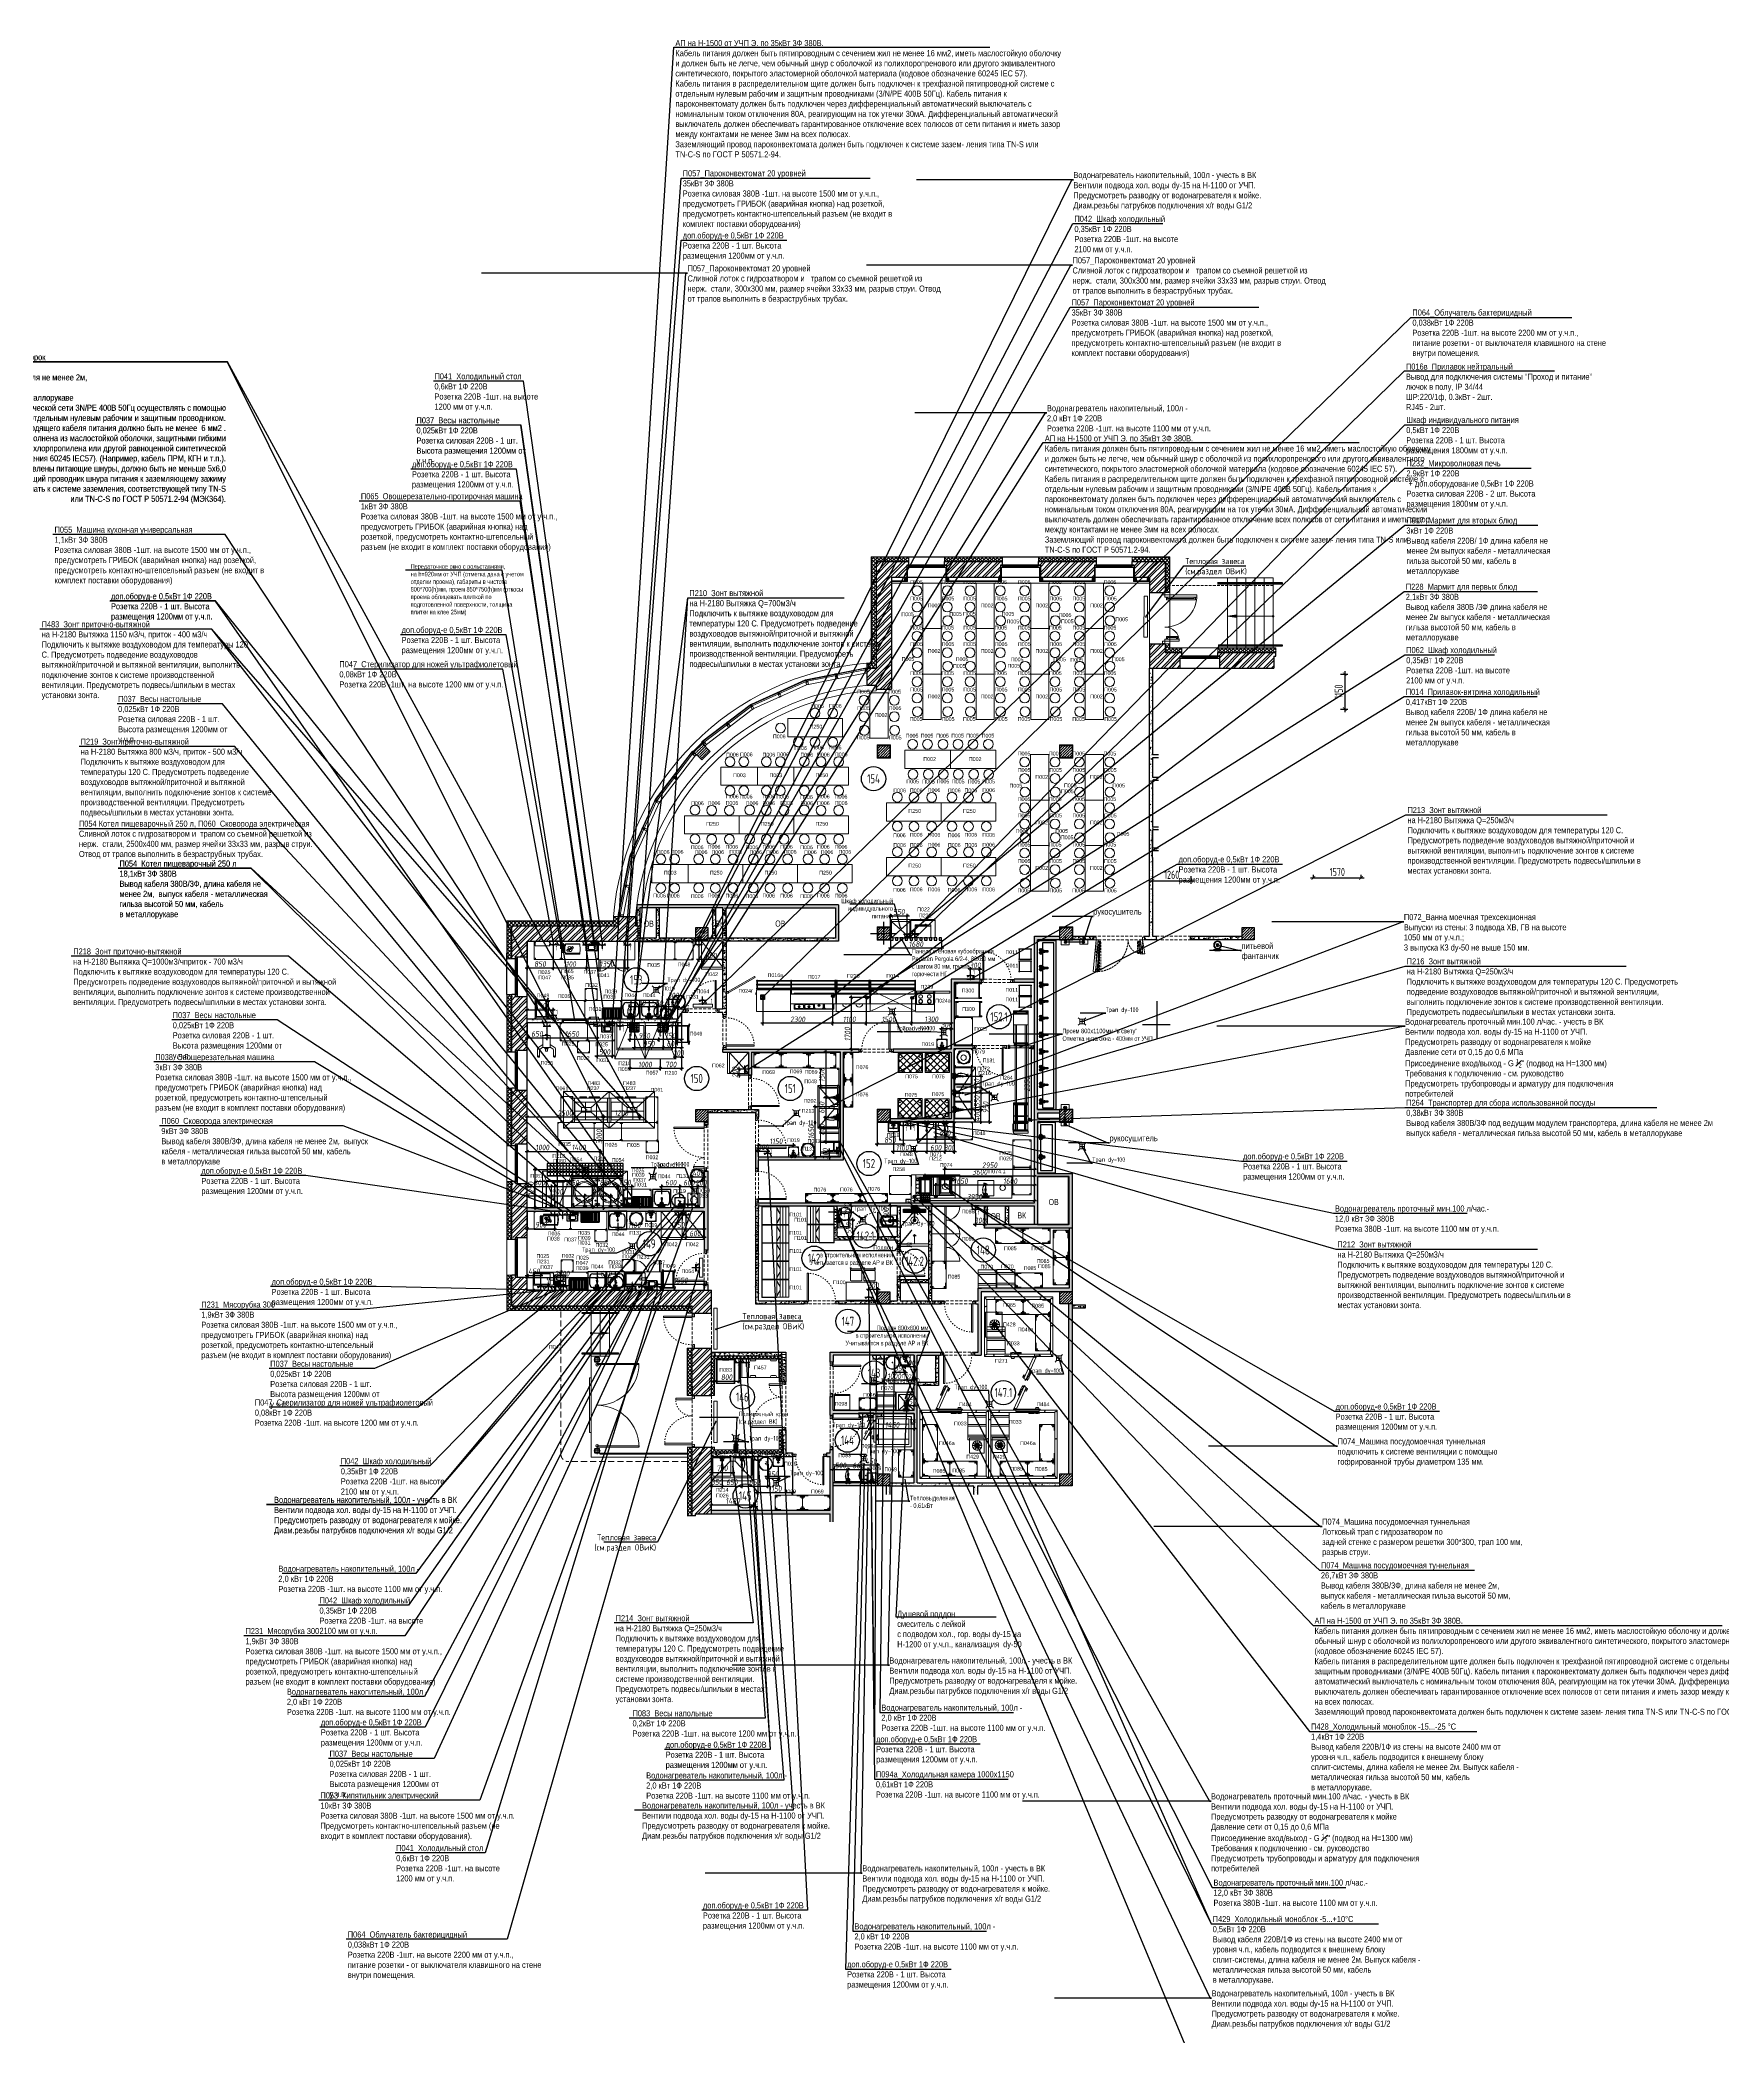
# Model space of a CAD drawing. Header units: millimetres. Extents: x -314343 to 8741575, y 21428 to 162031.
# Drawn here: x -234035 to -178624, y 82273 to 148049 of the extents above; entities that cross this region are included whole.
import ezdxf
from ezdxf import colors
from ezdxf.entities.mleader import LeaderData, LeaderLine
from ezdxf.enums import TextEntityAlignment as Align
from ezdxf.math import Vec2, Vec3

# ---------------------------------------------------------------- set-up
doc = ezdxf.new("R2010")
doc.units = ezdxf.units.MM
doc.header["$MEASUREMENT"] = 0
doc.header["$PDSIZE"] = -4
for name, pattern in [('ACAD_ISO03W100', [30, 12, -18]), ('ADSK_Штрих_ш3 п1_5', [4.5, 3, -1.5]), ('ADSK_Штриховая_ш2 п1', [3, 2, -1]), ('DASHED', [19.05, 12.7, -6.35]), ('DASHED2', [9.525, 6.35, -3.175]), ('ГОСТ 2.303 6', [12, 8, -1.5, 1, -1.5])]:
    doc.linetypes.add(name, pattern=pattern)
doc.layers.get('0').update_dxf_attribs({"color": 250, "lineweight": 9})
doc.layers.get('Defpoints').update_dxf_attribs({"color": 6})
for name, color, linetype, lineweight in [('_0', 250, 'Continuous', 9), ('_STAMP', 250, 'Continuous', 30), ('_TEXT', 189, 'Continuous', 30), ('АР_Двери', 175, 'Continuous', 18), ('АР_Колонны', 250, 'Continuous', 30), ('АР_Колонны Штрих', 250, 'Continuous', 5), ('АР_Лестницы', 250, 'Continuous', 15), ('АР_Лестницы ограждение', 94, 'Continuous', 25), ('АР_Маркер экспликации', 239, 'Continuous', 13), ('АР_Навесной фасад', 147, 'Continuous', 5), ('АР_Номер помещения', 1, 'Continuous', 25), ('АР_Перегородки витражные', 152, 'Continuous', 13), ('АР_Перегородки газоблок', 165, 'Continuous', 30), ('АР_Перегородки газоблок_Штрих', 165, 'Continuous', 5), ('АР_Подоконники', 163, 'Continuous', 9), ('АР_Размеры', 175, 'Continuous', 9), ('АР_Сущ Несущая стена', 216, 'Continuous', 30), ('АР_тонкая линия', 250, 'Continuous', 0), ('АР_Утеплитель', 250, 'Continuous', 9), ('АР_Штриховка кирпич', 250, 'Continuous', 9), ('ТХ', 252, 'Continuous', 20), ('ТХ_пищеблок', 253, 'Continuous', 20), ('Эвакуация', 7, 'Continuous', 9)]:
    doc.layers.add(name, color=color, linetype=linetype, lineweight=lineweight)
for name, color, linetype in [('_RAMKA', 7, 'Continuous'), ('АР_новое окно', 155, 'Continuous'), ('АР_Отверстия', 251, 'Continuous'), ('Архитектура', 251, 'Continuous'), ('ПОДЛОЖКА', 251, 'Continuous'), ('Строит. поддон', 7, 'Continuous'), ('ТХ_ВК_трапы', 5, 'Continuous'), ('ТХ_Вода', 10, 'Continuous'), ('ТХ_обор_бытовое', 14, 'Continuous'), ('ТХ_пищеблок_позиции', 252, 'Continuous'), ('ТХ_привязки ЭО', 222, 'Continuous'), ('ТХ_привязки_ВК', 82, 'Continuous'), ('ТХ_привязки_ОВ', 200, 'Continuous'), ('ТХ_розетки ЭО', 222, 'Continuous'), ('ТХ_сантехника', 132, 'Continuous'), ('ТХ_электросушилки', 12, 'Continuous'), ('ТХ_ЭО_Сноски', 1, 'Continuous')]:
    doc.layers.add(name, color=color, linetype=linetype)
doc.layers.add('ТХ_tech_EO', color=7, linetype='Continuous', true_color=0xe60000)
doc.layers.add('ТХ_привязка ТХ', color=7, linetype='Continuous', true_color=0x163d5c)
doc.styles.add('Arial', font='ARIALN.TTF')
doc.styles.add('Arial Narrow_6', font='ARIALN.TTF', dxfattribs={"width": 0.85, "height": 200})
doc.styles.add('GOST 2.304', font='CS_Gost2304.shx')
doc.styles.add('gost_A', font='CS_Gost2304.shx', dxfattribs={"width": 0.71})
doc.styles.add('ISOCPEUR', font='isocpeur.ttf', dxfattribs={"width": 0.7})
doc.styles.add('SIMPLEX', font='simplex.shx', dxfattribs={"width": 0.85, "oblique": 7})
doc.styles.get("Standard").update_dxf_attribs({"font": 'isocpeur.ttf', "width": 0.7})
doc.styles.add('Standart Arial', font='arial.ttf', dxfattribs={"width": 0.7, "height": 250})
doc.styles.add('Архитектурный размер', font='isocpeur.ttf', dxfattribs={"width": 0.8, "oblique": 8})
doc.dimstyles.new('R_100', dxfattribs={"dimtxt": 270, "dimasz": 120, "dimexe": 100, "dimexo": 0, "dimgap": 60, "dimtad": 1, "dimdec": 0, "dimrnd": 5, "dimzin": 0, "dimdsep": 46, "dimtxsty": 'ISOCPEUR', "dimblk": 'ARCHTICK', "dimcen": 0, "dimdle": 100, "dimclrd": 256, "dimclre": 256, "dimclrt": 256, "dimadec": 0, "dimazin": 0, "dimtfac": 2, "dimtdec": 0, "dimtix": 1, "dimtofl": 0, "dimtmove": 1, "dimatfit": 3, "dimfxl": 1, "dimtvp": 3, "dimtolj": 1, "dimtzin": 0, "dimarcsym": 0})
doc.dimstyles.new('R_50', dxfattribs={"dimtxt": 140, "dimasz": 30, "dimexe": 20, "dimexo": 0, "dimgap": 20, "dimtad": 1, "dimdec": 0, "dimrnd": 5, "dimzin": 0, "dimdsep": 46, "dimtxsty": 'ISOCPEUR', "dimblk": 'ARCHTICK', "dimcen": 50, "dimdle": 20, "dimclrd": 256, "dimclre": 256, "dimclrt": 256, "dimadec": 0, "dimazin": 0, "dimtfac": 2, "dimtdec": 0, "dimtix": 1, "dimtofl": 0, "dimtmove": 1, "dimatfit": 3, "dimfxl": 1, "dimtvp": 3, "dimtolj": 1, "dimtzin": 0, "dimarcsym": 0})
doc.dimstyles.new('R_75', dxfattribs={"dimtxt": 185, "dimasz": 75, "dimexe": 70, "dimexo": 0, "dimgap": 38, "dimtad": 1, "dimdec": 0, "dimzin": 0, "dimdsep": 46, "dimtxsty": 'Архитектурный размер', "dimblk": 'OBLIQUE', "dimcen": 0, "dimdle": 70, "dimclrd": 256, "dimclre": 256, "dimclrt": 256, "dimadec": 0, "dimazin": 0, "dimtfac": 2, "dimtdec": 0, "dimtix": 1, "dimtmove": 0, "dimatfit": 3, "dimfxl": 1, "dimtvp": 3, "dimtolj": 1, "dimtzin": 0, "dimarcsym": 0})
pattern_1 = [(50, (0, 0), (215.17805, -18.82564), [22.5, -247.5]), (355, (0, 0), (-41.6254, 225.65764), [18, -198]), (100.45144, (17.93, -1.57), (173.55265, 206.832), [19.12206, -210.34263]), (46.1842, (0, 60), (320.1724, -49.65578), [33.75, -371.25]), (96.63564, (26.68, 55.86), (280.3986, 292.23558), [28.6831, -315.51413]), (351.18416, (0, 60), (280.3986, 292.2356), [27, -297]), (21, (30, 45), (179.07212, -120.78567), [22.5, -247.5]), (326, (30, 45), (72.9946, 217.54501), [18, -198]), (71.45144, (44.92, 34.93), (252.06671, 96.75935), [19.12206, -210.34263]), (37.5, (0, 0), (3.647957, 99.868156), [0, -195.6, 0, -201, 0, -198.75]), (7.5, (0, 0), (78.92086, 118.323514), [0, -114.6, 0, -191.1, 0, -75.75]), (327.5, (-66.9, 0), (160.14673, -6.766462), [0, -75, 0, -234, 0, -310.5]), (317.5, (-96.9, 0), (174.95585, 30.031495), [0, -97.5, 0, -155.4, 0, -220.5])]
pattern_2 = [(45, (-1195763.57, 164426.86), (-132.58252, 132.58252), []), (45, (-1195675.18, 164426.86), (-132.58252, 132.58252), [])]
pattern_3 = [(45, (-1163480.52, 164822.8), (-132.58252, 132.58252), []), (45, (-1163392.13, 164822.8), (-132.58252, 132.58252), [])]
pattern_4 = [(335.76716334, (-69115.3163, 318510.941), (0.651582564, 1.447617495), []), (65.76716334, (-69115.3163, 318510.941), (-1.447617495, 0.651582564), [])]

# ---------------------------------------------------------------- blocks, each defined once
blk = doc.blocks.new('*U493')
at = {"color": 252}
for points in [[(-55, -80), (-55, 0), (-115, 0), (-115, -40), (-100, -40), (-100, -80), (-55, -80)], [(0, 0), (0, -80), (-55, -80), (-55, 0), (0, 0)], [(-1130, 0), (-1130, -80), (-1075, -80), (-1075, 0), (-1130, 0)], [(-1075, -80), (-1075, 0), (-1015, 0), (-1015, -40), (-1030, -40), (-1030, -80), (-1075, -80)]]:
    blk.add_lwpolyline(points, dxfattribs=at)
blk.add_lwpolyline([(-100, -80), (-100, -1010), (-140, -1010), (-140, -80)], close=True, dxfattribs=at)
at = {"color": 252, "linetype": 'ACAD_ISO03W100', "ltscale": 3}
blk.add_arc((-100, -80), 930, 180, 270, dxfattribs=at)
blk = doc.blocks.new('*U496')
at = {"color": 252}
for points in [[(0, 0), (0, -80), (55, -80), (55, 0), (0, 0)], [(55, -80), (55, 0), (115, 0), (115, -40), (100, -40), (100, -80), (55, -80)], [(1075, -80), (1075, 0), (1015, 0), (1015, -40), (1030, -40), (1030, -80), (1075, -80)], [(1130, 0), (1130, -80), (1075, -80), (1075, 0), (1130, 0)]]:
    blk.add_lwpolyline(points, dxfattribs=at)
blk.add_lwpolyline([(100, -80), (100, -1010), (140, -1010), (140, -80)], close=True, dxfattribs=at)
at = {"color": 252, "linetype": 'ACAD_ISO03W100', "ltscale": 3}
blk.add_arc((100, -80), 930, 270, 0, dxfattribs=at)
blk = doc.blocks.new('Полуторная_на лестницу')
for points in [[(75, 80), (75, 1080), (125, 1080), (125, 80)], [(1375, 430), (1375, 80), (1425, 80), (1425, 430)]]:
    blk.add_lwpolyline(points, close=True)
for points in [[(0, 0), (0, 80), (20, 80), (20, 0), (0, 0)], [(20, 80), (20, 0), (90, 0), (90, 30), (75, 30), (75, 80), (20, 80)], [(1480, 80), (1480, 0), (1410, 0), (1410, 30), (1425, 30), (1425, 80), (1480, 80)], [(1500, 0), (1500, 80), (1480, 80), (1480, 0), (1500, 0)]]:
    blk.add_lwpolyline(points)
at = {"linetype": 'ACAD_ISO03W100', "ltscale": 3}
for centre, radius, start, end in [((75, 80), 1000, 0, 90), ((1465, 40), 392, 95.90754, 174.09246)]:
    blk.add_arc(centre, radius, start, end, dxfattribs=at)
blk = doc.blocks.new('*U495')
at = {"color": 252}
blk.add_lwpolyline([(-100, 80), (-100, 1010), (-140, 1010), (-140, 80)], close=True, dxfattribs=at)
for points in [[(-1130, 0), (-1130, 80), (-1075, 80), (-1075, 0), (-1130, 0)], [(-1075, 80), (-1075, 0), (-1015, 0), (-1015, 40), (-1030, 40), (-1030, 80), (-1075, 80)], [(-55, 80), (-55, 0), (-115, 0), (-115, 40), (-100, 40), (-100, 80), (-55, 80)], [(0, 0), (0, 80), (-55, 80), (-55, 0), (0, 0)]]:
    blk.add_lwpolyline(points, dxfattribs=at)
at = {"color": 252, "linetype": 'ACAD_ISO03W100', "ltscale": 3}
blk.add_arc((-100, 80), 930, 90, 180, dxfattribs=at)
blk = doc.blocks.new('*U488')
at = {"color": 252}
blk.add_lwpolyline([(100, 80), (100, 1010), (140, 1010), (140, 80)], close=True, dxfattribs=at)
for points in [[(0, 0), (0, 80), (55, 80), (55, 0), (0, 0)], [(55, 80), (55, 0), (115, 0), (115, 40), (100, 40), (100, 80), (55, 80)], [(1075, 80), (1075, 0), (1015, 0), (1015, 40), (1030, 40), (1030, 80), (1075, 80)], [(1130, 0), (1130, 80), (1075, 80), (1075, 0), (1130, 0)]]:
    blk.add_lwpolyline(points, dxfattribs=at)
at = {"color": 252, "linetype": 'ACAD_ISO03W100', "ltscale": 3}
blk.add_arc((100, 80), 930, 0, 90, dxfattribs=at)
blk = doc.blocks.new('*U494')
at = {"color": 252}
for points in [[(0, 0), (0, -80), (55, -80), (55, 0), (0, 0)], [(55, -80), (55, 0), (115, 0), (115, -40), (100, -40), (100, -80), (55, -80)], [(1075, -80), (1075, 0), (1015, 0), (1015, -40), (1030, -40), (1030, -80), (1075, -80)], [(1130, 0), (1130, -80), (1075, -80), (1075, 0), (1130, 0)]]:
    blk.add_lwpolyline(points, dxfattribs=at)
blk.add_lwpolyline([(100, -80), (100, -1010), (140, -1010), (140, -80)], close=True, dxfattribs=at)
at = {"color": 252, "linetype": 'ACAD_ISO03W100', "ltscale": 3}
blk.add_arc((100, -80), 930, 270, 0, dxfattribs=at)
blk = doc.blocks.new('*U492')
at = {"color": 252}
blk.add_lwpolyline([(-100, 80), (-100, 1010), (-140, 1010), (-140, 80)], close=True, dxfattribs=at)
for points in [[(-1130, 0), (-1130, 80), (-1075, 80), (-1075, 0), (-1130, 0)], [(-1075, 80), (-1075, 0), (-1015, 0), (-1015, 40), (-1030, 40), (-1030, 80), (-1075, 80)], [(-55, 80), (-55, 0), (-115, 0), (-115, 40), (-100, 40), (-100, 80), (-55, 80)], [(0, 0), (0, 80), (-55, 80), (-55, 0), (0, 0)]]:
    blk.add_lwpolyline(points, dxfattribs=at)
at = {"color": 252, "linetype": 'ACAD_ISO03W100', "ltscale": 3}
blk.add_arc((-100, 80), 930, 90, 180, dxfattribs=at)
blk = doc.blocks.new('*U489')
at = {"color": 252}
for points in [[(0, 0), (0, -80), (55, -80), (55, 0), (0, 0)], [(55, -80), (55, 0), (115, 0), (115, -40), (100, -40), (100, -80), (55, -80)], [(1085, -80), (1085, 0), (1025, 0), (1025, -40), (1040, -40), (1040, -80), (1085, -80)], [(1140, 0), (1140, -80), (1085, -80), (1085, 0), (1140, 0)]]:
    blk.add_lwpolyline(points, dxfattribs=at)
blk.add_lwpolyline([(100, -80), (100, -1020), (140, -1020), (140, -80)], close=True, dxfattribs=at)
at = {"color": 252, "linetype": 'ACAD_ISO03W100', "ltscale": 3}
blk.add_arc((100, -80), 940, 270, 0, dxfattribs=at)
blk = doc.blocks.new('*U500')
h = blk.add_hatch(color=252)
h.dxf.hatch_style = 1
edge = h.paths.add_edge_path()
edge.add_arc((0, 0), 27.6, 359.64, 719.64)
h = blk.add_hatch(color=252)
h.dxf.hatch_style = 1
h.paths.add_polyline_path([(1200, -44), (1200, 44), (1500, 0)])
at = {"color": 252}
blk.add_line((1500, 0), (0, 0), dxfattribs=at)
blk.add_lwpolyline([(1200, 44), (1200, -44), (1500, 0), (1200, 44)], dxfattribs=at)
blk.add_circle((0, 0), 27.6, dxfattribs=at)
blk = doc.blocks.new('*U501')
h = blk.add_hatch(color=252)
h.dxf.hatch_style = 1
edge = h.paths.add_edge_path()
edge.add_arc((0, 0), 27.6, 359.64, 719.64)
h = blk.add_hatch(color=252)
h.dxf.hatch_style = 1
h.paths.add_polyline_path([(300, -44), (300, 44), (600, 0)])
at = {"color": 252}
blk.add_line((600, 0), (0, 0), dxfattribs=at)
blk.add_lwpolyline([(300, 44), (300, -44), (600, 0), (300, 44)], dxfattribs=at)
blk.add_circle((0, 0), 27.6, dxfattribs=at)
blk = doc.blocks.new('*U10')
at = {"layer": 'АР_новое окно', "lineweight": 20}
for p, q in [((0, 1310), (-70, 1310)), ((0, 0), (-70, 0))]:
    blk.add_line(p, q, dxfattribs=at)
at = {"layer": 'АР_новое окно'}
for p, q in [((-70, 1310), (-70, 0)), ((-70, 0), (-70, 1310)), ((0, 1240), (-70, 1240)), ((-35, 1240), (-35, 70)), ((0, 1310), (0, 0)), ((0, 70), (-70, 70))]:
    blk.add_line(p, q, dxfattribs=at)
blk = doc.blocks.new('*U11')
at = {"layer": 'АР_новое окно', "lineweight": 20}
for p, q in [((0, 1310), (-70, 1310)), ((0, 0), (-70, 0))]:
    blk.add_line(p, q, dxfattribs=at)
at = {"layer": 'АР_новое окно'}
for p, q in [((-70, 1310), (-70, 0)), ((-70, 0), (-70, 1310)), ((0, 1240), (-70, 1240)), ((-35, 1240), (-35, 70)), ((0, 1310), (0, 0)), ((0, 70), (-70, 70))]:
    blk.add_line(p, q, dxfattribs=at)
blk = doc.blocks.new('1700-3')
at = {"color": 252}
for p, q in [((-416, 1465), (-422, 1430)), ((-90, 1407), (-96, 1373))]:
    blk.add_line(p, q, dxfattribs=at)
at = {"color": 252, "linetype": 'DASHED', "ltscale": 5}
for p, q in [((-991, 20), (-994, 55)), ((-80, 100), (-83, 135))]:
    blk.add_line(p, q, dxfattribs=at)
at = {"color": 252}
for points in [[(-476, 1526), (-12, 1444), (0, 1513), (-464, 1595)], [(0, -13), (-1051, -105), (-1057, -35), (-6, 57)]]:
    blk.add_lwpolyline(points, close=True, dxfattribs=at)
at = {"color": 252, "linetype": 'DASHED', "ltscale": 5}
for points in [[(-471, 1443), (0, 1443), (0, 1513), (-471, 1513)], [(0, -13), (-1055, -13), (-1055, 57), (0, 57)]]:
    blk.add_lwpolyline(points, close=True, dxfattribs=at)
at = {"color": 252}
for points in [[(-392, 1511), (-427, 1517), (-441, 1434), (-76, 1369), (-61, 1453), (-96, 1459)], [(-407, 1514), (-416, 1465), (-90, 1407), (-81, 1456)], [(80, 1600), (0, 1600), (0, 1583), (80, 1583), (80, 1600)], [(0, 1583), (80, 1583), (80, 1513), (50, 1513), (50, 1513), (0, 1513), (0, 1583)], [(-972, -28), (-1007, -31), (-1014, 54), (-63, 137), (-56, 52), (-91, 49)], [(-987, -29), (-991, 20), (-80, 100), (-76, 50)], [(0, -83), (80, -83), (80, -13), (50, -13), (50, -13), (0, -13), (0, -83)], [(80, -100), (0, -100), (0, -83), (80, -83), (80, -100)]]:
    blk.add_lwpolyline(points, dxfattribs=at)
at = {"color": 252, "linetype": 'DASHED', "ltscale": 5}
for points in [[(-386, 1443), (-421, 1443), (-421, 1358), (-50, 1358), (-50, 1443), (-85, 1443)], [(-401, 1443), (-401, 1393), (-70, 1393), (-70, 1443)], [(-970, 57), (-1005, 57), (-1005, 142), (-50, 142), (-50, 57), (-85, 57)], [(-985, 57), (-985, 107), (-70, 107), (-70, 57)]]:
    blk.add_lwpolyline(points, dxfattribs=at)
for centre, radius, start, end in [((0, 1513), 471, 170, 270), ((0, -13), 1055, 90, 181.20233)]:
    blk.add_arc(centre, radius, start, end, dxfattribs=at)
blk = doc.blocks.new('смеситель короткий')
at = {"color": 132}
for p, q in [((42, 21), (0, 25)), ((25, 14), (40, 14)), ((25, -14), (25, 14)), ((104, 11), (51, 18)), ((0, -25), (42, -21)), ((40, -14), (25, -14)), ((51, -18), (104, -11))]:
    blk.add_line(p, q, dxfattribs=at)
for centre, major_axis, start_param, end_param in [((0, 0), (-17.7, 17.7), -0.785398, 2.356194), ((40, 0), (9.62, 9.62), 3.926991, 7.068583), ((40, 0), (-14.9, 14.9), -1.35736, -0.875625), ((40, 0), (14.9, 14.9), 4.498953, 6.496621), ((103, 0), (7.91, 7.91), 4.051589, 6.943986), ((40, 0), (14.9, 14.9), 4.017217, 4.498953)]:
    blk.add_ellipse(centre, major_axis=major_axis, ratio=1, start_param=start_param, end_param=end_param, dxfattribs=at)
blk = doc.blocks.new('раковина')
at = {"layer": 'ТХ_сантехника'}
for p, q in [((968010, -23754), (968100, -23754)), ((968010, -24154), (968100, -24154)), ((968010, -24704), (968100, -24704))]:
    blk.add_line(p, q, dxfattribs=at)
for points in [[(968510, -25144), (968510, -23754), (968010, -23754), (968010, -25144)], [(968425, -25079), (968425, -23819), (968095, -23819), (968095, -25079)]]:
    blk.add_lwpolyline(points, close=True, dxfattribs=at)
at = {"layer": 'ТХ_сантехника', "ltscale": 100, "xscale": -1, "rotation": 180}
blk.add_blockref('смеситель короткий', (968072, -24154), dxfattribs=at)
at = {"layer": 'ТХ_сантехника'}
blk.add_blockref('смеситель короткий', (968072, -24704), dxfattribs=at)
blk = doc.blocks.new('раковина столовая 2')
for points in [[(970112, -22806), (970112, -17236), (969512, -17236), (969512, -22806)], [(969572, -22746), (969572, -17314), (969952, -17314), (969952, -22746)], [(969975, -17564), (969775, -17564), (969775, -17614), (969975, -17614)], [(969975, -18114), (969775, -18114), (969775, -18164), (969975, -18164)], [(969975, -18664), (969775, -18664), (969775, -18714), (969975, -18714)], [(969975, -19214), (969775, -19214), (969775, -19264), (969975, -19264)], [(969975, -19764), (969775, -19764), (969775, -19814), (969975, -19814)], [(969975, -20314), (969775, -20314), (969775, -20364), (969975, -20364)], [(969975, -20864), (969775, -20864), (969775, -20914), (969975, -20914)], [(969975, -21414), (969775, -21414), (969775, -21464), (969975, -21464)], [(969975, -21964), (969775, -21964), (969775, -22014), (969975, -22014)], [(969975, -22514), (969775, -22514), (969775, -22564), (969975, -22564)]]:
    blk.add_lwpolyline(points, close=True)
blk = doc.blocks.new('_ArchTick')
at = {"color": 0, "linetype": 'ByBlock', "const_width": 0.15}
blk.add_lwpolyline([(-0.5, -0.5), (0.5, 0.5)], dxfattribs=at)
blk = doc.blocks.new('*D136')
at = {"layer": 'Defpoints', "lineweight": -2, "ltscale": 100, "transparency": 16777216}
for p, q in [((-191194, 127151), (-190956, 127151)), ((-191056, 127251), (-191056, 125901)), ((-191194, 126001), (-190956, 126001))]:
    blk.add_line(p, q, dxfattribs=at)
at = {"layer": 'Defpoints', "color": 0, "ltscale": 100, "transparency": 16777216}
for p in [(-191194, 127151), (-191194, 126001), (-191056, 126001)]:
    blk.add_point(p, dxfattribs=at)
at = {"layer": 'Defpoints', "lineweight": -2, "ltscale": 100, "transparency": 16777216, "xscale": 120, "yscale": 120, "zscale": 120}
for p, rotation in [((-191056, 127151), 90), ((-191056, 126001), 270)]:
    blk.add_blockref('_ArchTick', p, dxfattribs=dict(at, rotation=rotation))
at = {"layer": 'Defpoints', "ltscale": 100, "transparency": 16777216, "insert": (-191251, 126576), "char_height": 270, "attachment_point": 5, "rotation": 90, "style": 'ISOCPEUR'}
blk.add_mtext('\\A1;1150', dxfattribs=at)
blk = doc.blocks.new('*U490')
at = {"color": 252}
for points in [[(-55, -80), (-55, 0), (-115, 0), (-115, -40), (-100, -40), (-100, -80), (-55, -80)], [(0, 0), (0, -80), (-55, -80), (-55, 0), (0, 0)], [(-1030, 0), (-1030, -80), (-975, -80), (-975, 0), (-1030, 0)], [(-975, -80), (-975, 0), (-915, 0), (-915, -40), (-930, -40), (-930, -80), (-975, -80)]]:
    blk.add_lwpolyline(points, dxfattribs=at)
blk.add_lwpolyline([(-100, -80), (-100, -910), (-140, -910), (-140, -80)], close=True, dxfattribs=at)
at = {"color": 252, "linetype": 'ACAD_ISO03W100', "ltscale": 3}
blk.add_arc((-100, -80), 830, 180, 270, dxfattribs=at)
blk = doc.blocks.new('унитаз поликлиники')
for p, q in [((0, 175), (0, -175)), ((0, 175), (420, 175)), ((126, 87), (100, 87)), ((112, 73), (112, 100)), ((420, 139), (150, 139)), ((420, 129), (157, 129)), ((192, -34), (192, 34)), ((242, 44), (202, 44)), ((494, 57), (494, -57)), ((504, 55), (504, -55)), ((540, 55), (540, -55)), ((0, -175), (420, -175)), ((126, -87), (99, -86)), ((112, -73), (112, -100)), ((420, -139), (148, -139)), ((420, -129), (155, -129)), ((242, -44), (202, -44))]:
    blk.add_line(p, q)
for centre, radius, start, end in [((242, 0), 43.7, 270, 90), ((420, 55), 120, 0, 90), ((420, 55), 83.5, 359.86187, 90.33349), ((420, 55), 74, 0, 90), ((420, -55), 120, 270, 0), ((420, -55), 84, 270, 0), ((420, -55), 74, 270, 358.40182)]:
    blk.add_arc(centre, radius, start, end)
at = {"extrusion": (0, 0, -1)}
for centre, major_axis, ratio, start_param, end_param in [((112, 87), (3.55, 3.55), 1, 5.504025, 11.78721), ((1158, 0), (-731, -726), 0.993775, 0.659849, 0.910919), ((984, 0), (-23, -941), 0.89728, 1.422258, 1.677847), ((150, 127), (-5.6, -10.5), 0.821373, 1.269211, 2.570669), ((154, 120), (-5.61, -7.72), 0.798093, 1.232924, 2.686723), ((148, -127), (5.4, -10.4), 0.836443, 0.56114, 1.877577), ((155, -117), (5.3, -10.4), 0.842984, 0.549902, 1.8819), ((202, -33), (4.12, -9.49), 0.964797, 0.42926, 1.943413)]:
    blk.add_ellipse(centre, major_axis=major_axis, ratio=ratio, start_param=start_param, end_param=end_param, dxfattribs=at)
for centre, major_axis, ratio, start_param, end_param in [((202, 33), (4.12, 9.49), 0.964797, 0.42926, 1.943413), ((112, -87), (3.54, -3.55), 1, 5.504025, 11.78721)]:
    blk.add_ellipse(centre, major_axis=major_axis, ratio=ratio, start_param=start_param, end_param=end_param)
blk = doc.blocks.new('Из_буфера27431')
at = {"linetype": 'Continuous', "lineweight": 5}
for p, q in [((-139, 11), (-86, 18)), ((-139, 11), (-86, 18)), ((-76, 21), (-34, 25)), ((-76, 21), (-34, 25)), ((-59, 14), (-74, 14)), ((-59, 14), (-74, 14)), ((-59, -14), (-59, 14)), ((-59, -14), (-59, 14)), ((-86, -18), (-139, -11)), ((-86, -18), (-139, -11)), ((-34, -25), (-76, -21)), ((-34, -25), (-76, -21)), ((-74, -14), (-59, -14)), ((-74, -14), (-59, -14))]:
    blk.add_line(p, q, dxfattribs=at)
for points in [[(0, -260), (-380, -260), (-380, 260), (0, 260)], [(-59, -210), (-339, -210), (-339, 210), (-59, 210)], [(-59, -210), (-339, -210), (-339, 210), (-59, 210)]]:
    blk.add_lwpolyline(points, close=True, dxfattribs=at)
for centre, radius, start, end in [((-137, 0), 11.2, 97.13892, 262.86108), ((-137, 0), 11.2, 97.13892, 262.86108), ((-74, 0), 21.1, 122.77103, 237.22897), ((-74, 0), 21.1, 122.77103, 237.22897), ((-74, 0), 13.6, 90, 270), ((-74, 0), 13.6, 90, 270), ((-74, 0), 21.1, 95.16961, 122.77103), ((-74, 0), 21.1, 95.16961, 122.77103), ((-34, 0), 25, 270, 90), ((-34, 0), 25, 270, 90), ((-74, 0), 21.1, 237.22897, 264.83039), ((-74, 0), 21.1, 237.22897, 264.83039)]:
    blk.add_arc(centre, radius, start, end, dxfattribs=at)
blk = doc.blocks.new('*U499')
at = {"color": 252}
blk.add_lwpolyline([(-100, 80), (-100, 1010), (-140, 1010), (-140, 80)], close=True, dxfattribs=at)
for points in [[(-1130, 0), (-1130, 80), (-1075, 80), (-1075, 0), (-1130, 0)], [(-1075, 80), (-1075, 0), (-1015, 0), (-1015, 40), (-1030, 40), (-1030, 80), (-1075, 80)], [(-55, 80), (-55, 0), (-115, 0), (-115, 40), (-100, 40), (-100, 80), (-55, 80)], [(0, 0), (0, 80), (-55, 80), (-55, 0), (0, 0)]]:
    blk.add_lwpolyline(points, dxfattribs=at)
at = {"color": 252, "linetype": 'ACAD_ISO03W100', "ltscale": 3}
blk.add_arc((-100, 80), 930, 90, 180, dxfattribs=at)
blk = doc.blocks.new('*U491')
at = {"color": 252}
for points in [[(0, 0), (0, -80), (55, -80), (55, 0), (0, 0)], [(55, -80), (55, 0), (115, 0), (115, -40), (100, -40), (100, -80), (55, -80)], [(1075, -80), (1075, 0), (1015, 0), (1015, -40), (1030, -40), (1030, -80), (1075, -80)], [(1130, 0), (1130, -80), (1075, -80), (1075, 0), (1130, 0)]]:
    blk.add_lwpolyline(points, dxfattribs=at)
blk.add_lwpolyline([(100, -80), (100, -1010), (140, -1010), (140, -80)], close=True, dxfattribs=at)
at = {"color": 252, "linetype": 'ACAD_ISO03W100', "ltscale": 3}
blk.add_arc((100, -80), 930, 270, 0, dxfattribs=at)
blk = doc.blocks.new('*D140')
at = {"layer": 'Defpoints', "lineweight": -2, "ltscale": 100, "transparency": 16777216}
for p, q in [((-197384, 120495), (-197384, 120244)), ((-196124, 120495), (-196124, 120244)), ((-197484, 120344), (-196024, 120344))]:
    blk.add_line(p, q, dxfattribs=at)
at = {"layer": 'Defpoints', "color": 0, "ltscale": 100, "transparency": 16777216}
for p in [(-197384, 120495), (-196124, 120495), (-196124, 120344)]:
    blk.add_point(p, dxfattribs=at)
at = {"layer": 'Defpoints', "lineweight": -2, "ltscale": 100, "transparency": 16777216, "xscale": 120, "yscale": 120, "zscale": 120, "rotation": 180}
blk.add_blockref('_ArchTick', (-197384, 120344), dxfattribs=at)
at = {"layer": 'Defpoints', "lineweight": -2, "ltscale": 100, "transparency": 16777216, "xscale": 120, "yscale": 120, "zscale": 120}
blk.add_blockref('_ArchTick', (-196124, 120344), dxfattribs=at)
at = {"layer": 'Defpoints', "ltscale": 100, "transparency": 16777216, "insert": (-196754, 120539), "char_height": 270, "attachment_point": 5, "style": 'ISOCPEUR'}
blk.add_mtext('\\A1;1260', dxfattribs=at)
blk = doc.blocks.new('*D141')
at = {"layer": 'Defpoints', "lineweight": -2, "ltscale": 100, "transparency": 16777216}
for p, q in [((-192184, 120437), (-190414, 120437)), ((-192084, 120437), (-192084, 120537)), ((-190514, 120437), (-190514, 120537))]:
    blk.add_line(p, q, dxfattribs=at)
at = {"layer": 'Defpoints', "color": 0, "ltscale": 100, "transparency": 16777216}
for p in [(-192084, 120437), (-190514, 120437), (-190514, 120437)]:
    blk.add_point(p, dxfattribs=at)
at = {"layer": 'Defpoints', "lineweight": -2, "ltscale": 100, "transparency": 16777216, "xscale": 120, "yscale": 120, "zscale": 120, "rotation": 180}
blk.add_blockref('_ArchTick', (-192084, 120437), dxfattribs=at)
at = {"layer": 'Defpoints', "lineweight": -2, "ltscale": 100, "transparency": 16777216, "xscale": 120, "yscale": 120, "zscale": 120}
blk.add_blockref('_ArchTick', (-190514, 120437), dxfattribs=at)
at = {"layer": 'Defpoints', "ltscale": 100, "transparency": 16777216, "insert": (-191299, 120632), "char_height": 270, "attachment_point": 5, "style": 'ISOCPEUR'}
blk.add_mtext('\\A1;1570', dxfattribs=at)
blk = doc.blocks.new('стойка витр.')
h = blk.add_hatch()
h.set_pattern_fill('ANSI37', scale=0.5, angle=-69.23284)
h.set_pattern_definition(pattern_4)
edge = h.paths.add_edge_path()
edge.add_line((-23, 14), (-23, 15))
edge.add_arc((-23, 15), 0.427, 20.76054, 72.29996)
edge.add_arc((-23, 16), 0.427, 110.76398, 252.28796, ccw=False)
edge.add_line((-23, 16), (-22, 16))
edge.add_arc((-22, 16), 0.183, 20.74896, 110.78537, ccw=False)
edge.add_line((-22, 16), (-22, 16))
edge.add_arc((-22, 16), 0.183, 200.76661, 335.77797)
edge.add_line((-22, 16), (-21, 18))
edge.add_arc((-22, 18), 0.637, 344.39284, 381.72488)
edge.add_line((-21, 18), (-23, 22))
edge.add_arc((-23, 22), 0.637, 19.80945, 57.14149)
edge.add_line((-23, 22), (-24, 23))
edge.add_arc((-24, 23), 0.183, 65.75635, 200.76772)
edge.add_line((-25, 23), (-24, 23))
edge.add_arc((-25, 23), 0.183, -69.25104, 20.78537, ccw=False)
edge.add_line((-25, 23), (-26, 22))
edge.add_arc((-26, 23), 0.427, 149.24636, 290.77035, ccw=False)
edge.add_arc((-27, 23), 0.427, 329.23437, 380.77379)
edge.add_line((-26, 23), (-27, 24))
edge.add_arc((-27, 24), 0.183, 20.74896, 110.78537)
edge.add_line((-27, 24), (-33, 22))
edge.add_arc((-33, 21), 0.306, 107.61202, 200.68829)
edge.add_line((-34, 21), (-33, 21))
edge.add_arc((-33, 21), 0.304, 200.74529, 225.81236)
edge.add_line((-33, 21), (-32, 19))
edge.add_arc((-32, 19), 0.305, -108.86284, 45.7814, ccw=False)
edge.add_arc((-29, 28), 9.95, 231.95433, 250.04117, ccw=False)
edge.add_arc((-35, 20), 0.4, 42.30929, 119.22504)
edge.add_arc((-35, 20), 0.602, 134.39501, 228.6478)
edge.add_arc((-29, 28), 11, 232.08735, 240.88894)
edge.add_arc((-37, 13), 6.09, 40.7589, 60.61437, ccw=False)
edge.add_arc((-33, 17), 0.305, -34.89588, 41.60272, ccw=False)
edge.add_line((-32, 16), (-33, 16))
edge.add_arc((-33, 16), 0.305, 145.11007, 256.42425)
edge.add_line((-33, 15), (-32, 15))
edge.add_arc((-32, 15), 0.305, -34.88993, 76.42425, ccw=False)
edge.add_line((-32, 15), (-32, 14))
edge.add_arc((-32, 14), 0.305, 145.11007, 256.42425)
edge.add_line((-32, 13), (-31, 13))
edge.add_arc((-31, 13), 0.305, -24.22466, 76.42043, ccw=False)
edge.add_line((-31, 13), (-32, 11))
edge.add_arc((-31, 11), 0.305, 155.77106, 290.74029)
edge.add_line((-31, 11), (-23, 14))
edge.add_arc((-23, 14), 0.183, 290.74896, 380.74896)
edge = h.paths.add_edge_path(flags=16)
edge.add_line((-23, 21), (-22, 19))
edge.add_arc((-23, 18), 0.541, -69.23284, 20.76716, ccw=False)
edge.add_line((-23, 18), (-23, 18))
edge.add_arc((-24, 18), 0.541, 200.76716, 290.76716, ccw=False)
edge.add_line((-24, 18), (-25, 20))
edge.add_arc((-25, 20), 0.541, 110.76716, 200.76716, ccw=False)
edge.add_line((-25, 21), (-24, 21))
edge.add_arc((-24, 21), 0.541, 20.76716, 110.76716, ccw=False)
edge = h.paths.add_edge_path(flags=16)
edge.add_line((-27, 20), (-26, 17))
edge.add_arc((-26, 17), 0.541, -69.23284, 20.76716, ccw=False)
edge.add_line((-26, 16), (-28, 15))
edge.add_arc((-28, 16), 0.541, 200.76716, 290.76716, ccw=False)
edge.add_line((-29, 15), (-30, 19))
edge.add_arc((-30, 19), 0.541, 110.76716, 200.76716, ccw=False)
edge.add_line((-30, 20), (-28, 21))
edge.add_arc((-27, 20), 0.541, 20.76716, 110.76716, ccw=False)
h = blk.add_hatch()
h.set_pattern_fill('ANSI37', scale=0.5, angle=-69.23284)
h.set_pattern_definition([(335.76716334, (-69115.9168, 318510.7132), (0.651582564, 1.447617495), []), (65.76716334, (-69115.9168, 318510.7132), (-1.447617495, 0.651582564), [])])
edge = h.paths.add_edge_path()
edge.add_arc((-61, -46), 0.549, 155.76571, 200.76716)
edge.add_line((-62, -46), (-61, -44))
edge.add_arc((-61, -44), 0.183, 20.76716, 155.76571)
edge.add_line((-61, -44), (-61, -45))
edge.add_arc((-61, -45), 0.183, 200.76716, 290.76716)
edge.add_line((-61, -45), (-59, -44))
edge.add_arc((-60, -44), 0.427, -69.23284, 72.29364)
edge.add_arc((-59, -43), 0.427, 200.76716, 252.29364)
edge.add_line((-60, -43), (-63, -35))
edge.add_arc((-63, -34), 0.305, 110.76716, 200.76716)
edge.add_line((-63, -34), (-61, -33))
edge.add_arc((-60, -34), 0.304, 76.40287, 110.76716)
edge.add_line((-60, -33), (-60, -34))
edge.add_arc((-108, -56), 53, 16.7114, 24.82293)
edge.add_line((-57, -41), (-58, -41))
edge.add_arc((-58, -41), 0.305, 145.11089, 256.42344)
edge.add_line((-58, -42), (-57, -42))
edge.add_arc((-57, -42), 0.305, -34.88911, 76.42344)
edge.add_line((-57, -42), (-57, -43))
edge.add_arc((-57, -43), 0.305, 145.11089, 256.42344)
edge.add_line((-57, -44), (-56, -44))
edge.add_arc((-56, -44), 0.305, -34.88911, 76.42344)
edge.add_line((-56, -44), (-56, -45))
edge.add_arc((-56, -45), 0.305, 145.11089, 256.42344)
edge.add_line((-56, -46), (-55, -46))
edge.add_arc((-56, -46), 0.305, -34.88911, 76.42344)
edge.add_line((-55, -46), (-56, -47))
edge.add_arc((-56, -47), 0.305, 145.11089, 256.42344)
edge.add_line((-56, -47), (-55, -48))
edge.add_arc((-55, -48), 0.305, -34.88911, 76.42344)
edge.add_line((-55, -48), (-55, -49))
edge.add_arc((-55, -49), 0.305, 145.11089, 256.42344)
edge.add_line((-55, -49), (-54, -50))
edge.add_arc((-54, -50), 0.305, -34.88911, 76.42344)
edge.add_line((-54, -50), (-54, -51))
edge.add_arc((-54, -51), 0.305, 145.11089, 256.42344)
edge.add_line((-54, -51), (-53, -51))
edge.add_arc((-53, -52), 0.305, -43.67509, 76.4279)
edge.add_line((-53, -52), (-54, -53))
edge.add_arc((-54, -53), 0.305, 136.32859, 262.74713)
edge.add_arc((-55, -61), 7.99, 59.58604, 82.74713)
edge.add_arc((-51, -54), 0.305, 253.29101, 419.58604)
edge.add_arc((-53, -61), 6.03, 73.29101, 110.76716)
edge.add_line((-55, -55), (-55, -55))
edge.add_arc((-55, -55), 0.427, 200.76716, 290.76716)
edge.add_line((-55, -55), (-57, -51))
edge.add_arc((-56, -51), 0.427, 149.23664, 200.76716)
edge.add_arc((-57, -51), 0.427, -30.76336, 40.0143)
edge.add_arc((-57, -51), 0.427, 40.00046, 110.76716)
edge.add_line((-57, -50), (-58, -51))
edge.add_arc((-58, -51), 0.183, 110.76716, 200.76716)
edge.add_line((-58, -51), (-58, -51))
edge.add_arc((-59, -51), 0.183, 245.76862, 380.76716)
edge.add_line((-59, -51), (-60, -51))
edge.add_arc((-60, -50), 0.549, 200.76716, 245.76862)
edge.add_line((-60, -50), (-62, -46))
edge = h.paths.add_edge_path(flags=16)
edge.add_arc((-59, -49), 0.541, 200.76716, 290.76716)
edge.add_line((-61, -47), (-60, -49))
edge.add_arc((-60, -47), 0.541, 110.76716, 200.76716)
edge.add_line((-59, -46), (-60, -46))
edge.add_arc((-59, -46), 0.541, 20.76716, 110.76716)
edge.add_line((-58, -48), (-59, -46))
edge.add_arc((-58, -49), 0.541, -69.23284, 20.76716)
edge.add_line((-59, -50), (-58, -49))
h = blk.add_hatch()
h.set_pattern_fill('ANSI37', scale=0.5, angle=-69.23284)
h.set_pattern_definition(pattern_4)
edge = h.paths.add_edge_path()
edge.add_line((-8, -26), (-7, -27))
edge.add_arc((-8, -27), 0.427, -30.76563, 20.77379, ccw=False)
edge.add_arc((-7, -27), 0.427, 149.24636, 290.77035)
edge.add_line((-7, -28), (-6, -27))
edge.add_arc((-6, -27), 0.183, 290.74896, 380.78537)
edge.add_line((-6, -27), (-6, -27))
edge.add_arc((-6, -27), 0.183, 65.75635, 200.76772, ccw=False)
edge.add_line((-5, -27), (-4, -27))
edge.add_arc((-4, -28), 0.637, 19.80945, 57.14149, ccw=False)
edge.add_line((-4, -28), (-2, -31))
edge.add_arc((-3, -32), 0.637, -15.60716, 21.72488, ccw=False)
edge.add_line((-2, -32), (-3, -33))
edge.add_arc((-3, -33), 0.183, 200.76661, 335.77797, ccw=False)
edge.add_line((-3, -33), (-3, -33))
edge.add_arc((-3, -33), 0.183, 20.74896, 110.78537)
edge.add_line((-3, -33), (-4, -34))
edge.add_arc((-4, -34), 0.427, 110.76398, 252.28796)
edge.add_arc((-5, -35), 0.427, 20.76054, 72.29996, ccw=False)
edge.add_line((-4, -35), (-4, -36))
edge.add_arc((-4, -36), 0.183, -69.25104, 20.78537, ccw=False)
edge.add_line((-4, -36), (-11, -38))
edge.add_arc((-11, -38), 0.306, 200.84604, 293.92231, ccw=False)
edge.add_line((-11, -38), (-11, -38))
edge.add_arc((-11, -37), 0.304, 175.72197, 200.78904, ccw=False)
edge.add_line((-11, -37), (-11, -35))
edge.add_arc((-12, -35), 0.305, 355.75293, 510.39717)
edge.add_arc((-3, -40), 9.95, 151.49316, 169.57999)
edge.add_arc((-13, -38), 0.4, 282.30929, 359.22504, ccw=False)
edge.add_arc((-13, -38), 0.602, 172.88652, 267.13932, ccw=False)
edge.add_arc((-3, -40), 11, 160.64539, 169.44698, ccw=False)
edge.add_arc((-19, -34), 6.09, 340.91996, 360.77542)
edge.add_arc((-13, -34), 0.305, 359.93161, 436.4302)
edge.add_line((-13, -34), (-14, -34))
edge.add_arc((-14, -33), 0.305, 145.11007, 256.42425, ccw=False)
edge.add_line((-14, -33), (-14, -32))
edge.add_arc((-14, -32), 0.305, 325.11007, 436.42425)
edge.add_line((-14, -32), (-15, -32))
edge.add_arc((-15, -31), 0.305, 145.11007, 256.42425, ccw=False)
edge.add_line((-15, -31), (-14, -30))
edge.add_arc((-15, -30), 0.305, 325.11389, 425.75899)
edge.add_line((-15, -30), (-16, -29))
edge.add_arc((-16, -29), 0.305, 110.79404, 245.76326, ccw=False)
edge.add_line((-16, -29), (-8, -26))
edge.add_arc((-8, -26), 0.183, 20.78537, 110.78537, ccw=False)
edge = h.paths.add_edge_path(flags=16)
edge.add_line((-3, -31), (-4, -29))
edge.add_arc((-5, -29), 0.541, 20.76716, 110.76716)
edge.add_line((-5, -28), (-6, -29))
edge.add_arc((-6, -29), 0.541, 110.76716, 200.76716)
edge.add_line((-6, -29), (-5, -32))
edge.add_arc((-5, -32), 0.541, 200.76716, 290.76716)
edge.add_line((-5, -32), (-4, -32))
edge.add_arc((-4, -31), 0.541, 290.76716, 380.76716)
edge = h.paths.add_edge_path(flags=16)
edge.add_line((-7, -33), (-8, -29))
edge.add_arc((-9, -30), 0.541, 20.76716, 110.76716)
edge.add_line((-9, -29), (-11, -30))
edge.add_arc((-11, -31), 0.541, 110.76716, 200.76716)
edge.add_line((-11, -31), (-10, -34))
edge.add_arc((-10, -34), 0.541, 200.76716, 290.76716)
edge.add_line((-9, -35), (-7, -34))
edge.add_arc((-7, -33), 0.541, 290.76716, 380.76716)
at = {"lineweight": 0, "ltscale": 100, "transparency": 33554687}
for points in [[(-69, -58), (-90, -2), (-90, -1), (-89, -1), (-89, -1), (-88, -3), (-87, -3), (-87, -3), (-86, -3), (-87, -1), (-87, 0), (-82, 2), (-81, 1), (-80, 1), (-77, 4), (-78, 5), (-90, 0), (-91, -2), (-70, -59), (-68, -60), (-55, -55), (-55, -54), (-59, -54), (-59, -54), (-60, -56), (-65, -58), (-66, -57), (-67, -55), (-67, -55), (-68, -55), (-68, -56), (-67, -58), (-67, -58), (-68, -59)], [(66, 59), (-27, 24), (-26, 22), (-25, 22), (-25, 22), (-25, 23), (-21, 25), (-19, 21), (-19, 21), (-19, 21), (-18, 17), (-22, 16), (-23, 17), (-23, 16), (-23, 16), (-23, 14), (-17, 16), (-16, 17), (-15, 20), (-15, 20), (-17, 24), (-17, 25), (-17, 25), (-14, 27), (-12, 26), (-4, 5), (-5, 4), (-33, -7), (-33, -7), (-32, -8), (-31, -9), (-30, -9), (-30, -9), (-29, -9), (-29, -8), (-28, -9), (-27, -8), (-27, -8), (-26, -8), (-25, -7), (-25, -7), (-25, -7), (-24, -7), (-24, -6), (-23, -7), (-22, -6), (-22, -6), (-21, -6), (-20, -6), (-20, -5), (-20, -5), (-19, -5), (-18, -4), (-18, -5), (-17, -4), (-15, -5), (-15, -6), (-16, -8), (-16, -9), (-16, -8), (-17, -9), (-18, -9), (-18, -9), (-19, -9), (-19, -10), (-20, -10), (-21, -10), (-21, -11), (-21, -10), (-23, -11), (-23, -11), (-23, -11), (-24, -11), (-24, -12), (-25, -12), (-26, -12), (-26, -13), (-26, -12), (-28, -13), (-28, -13), (-28, -13), (-29, -13), (-29, -14), (-30, -15), (-29, -16), (-29, -16), (-1, -6), (0, -6), (8, -28), (8, -29), (4, -31), (3, -30), (3, -29), (2, -25), (2, -25), (-1, -23), (-2, -23), (-8, -25), (-7, -27), (-6, -28), (-6, -27), (-6, -26), (-2, -25), (0, -28), (0, -28), (0, -29), (1, -32), (-4, -34), (-4, -33), (-4, -33), (-5, -34), (-4, -36), (89, -1), (89, 1), (67, 59)], [(64, 56), (85, 0), (11, -28), (-11, 28)]]:
    blk.add_lwpolyline(points, close=True, dxfattribs=at)
for points in [[(-74, -6), (-74, -6), (-75, -6), (-74, -7), (-77, -8, -0.414362), (-77, -8), (-79, -2, -0.414326), (-79, 0), (-77, 0), (-77, -1), (-76, 0), (-76, 0), (-77, 3, 0.551224), (-78, 4), (-80, 1, -0.267349), (-81, 1), (-82, 1, 0.249629), (-83, 1), (-86, -2, 0.827043), (-86, -3), (-82, -2, -0.414326), (-81, -2), (-78, -9, 0.414326), (-77, -10), (-76, -9, -0.082799), (-72, -16), (-68, -26), (-68, -26), (-68, -26), (-65, -35, -0.082799), (-63, -43), (-64, -44, 0.414326), (-65, -45), (-62, -52, -0.414326), (-62, -53), (-66, -55, 0.827043), (-66, -56), (-61, -56, 0.249629), (-61, -55), (-60, -54, -0.267349), (-59, -54), (-56, -54, 0.551224), (-56, -54), (-57, -51), (-57, -50), (-58, -50), (-58, -51), (-59, -52, -0.414326), (-60, -51), (-63, -45, -0.414362), (-63, -45), (-60, -44), (-60, -45), (-60, -45), (-59, -44)], [(-32, -8), (-33, -7, 0.523933), (-33, -7), (-64, -19, 0.414326), (-65, -20), (-64, -21, 0.410627), (-63, -21), (-63, -21, 0.492552), (-63, -21), (-63, -20, -0.441111), (-63, -20), (-61, -19, -0.208057), (-60, -19, -0.000016), (-57, -21, -0.439819), (-56, -22, -0.000016), (-58, -25, -0.208057), (-58, -26), (-60, -27, -0.441111), (-60, -26), (-61, -26, 0.492552), (-61, -26), (-61, -26, 0.410627), (-62, -27), (-61, -28, 0.414326), (-61, -28), (-30, -17, 0.523933), (-29, -16), (-30, -15)]]:
    blk.add_lwpolyline(points, format="xyb", close=True, dxfattribs=at)
at = {"color": 7, "lineweight": 0, "ltscale": 100, "transparency": 33554687}
for points in [[(-74, 3, 0.57795), (-74, 4), (-75, 4, -0.615334), (-75, 4, 0.101403), (-74, 7, 0.887085), (-74, 7, -0.164997), (-77, 5), (-77, 5, 0.414304), (-78, 4), (-76, 1, 0.228696), (-76, 1, -0.319049), (-76, 0, -0.319002), (-76, 0), (-77, -1, -0.4144), (-77, -1), (-78, 0, 0.668339), (-78, 0), (-79, -2, 0.198883), (-79, -2), (-77, -6, 0.198883), (-77, -7), (-75, -7, 0.668339), (-75, -7), (-75, -7, -0.4144), (-75, -7), (-74, -6, -0.710202), (-73, -7, 0.228696), (-73, -7), (-70, -16, 0.414362), (-70, -16), (-67, -15, 0.151171), (-67, -15), (-67, -15, 0.035408), (-70, -8), (-71, -7, -0.527868), (-71, -7), (-70, -6, 0.527868), (-71, -6), (-72, -5, -0.527868), (-72, -5), (-71, -4, 0.527868), (-71, -4), (-72, -4, -0.527868), (-72, -3), (-72, -2, 0.527868), (-72, -2), (-73, -2, -0.527868), (-73, -1), (-73, 0, 0.527868), (-73, 0), (-74, 0, -0.527868), (-74, 1), (-73, 1, 0.527868), (-74, 2), (-74, 2, -0.527868), (-75, 3)], [(-23, 14), (-23, 15, 0.228752), (-23, 15, -0.710164), (-23, 16), (-22, 16, -0.4144), (-22, 16), (-22, 16, 0.66825), (-22, 16), (-21, 18, 0.164348), (-21, 18), (-23, 22, 0.164348), (-23, 22), (-24, 23, 0.66825), (-25, 23), (-24, 23, -0.4144), (-25, 23), (-26, 22, -0.710164), (-26, 23, 0.228752), (-26, 23), (-27, 24, 0.4144), (-27, 24), (-33, 22, 0.430028), (-34, 21), (-33, 21, 0.109814), (-33, 21), (-32, 19, -0.800036), (-32, 18, -0.079083), (-35, 20, 0.348803), (-35, 20, 0.436125), (-35, 19, 0.038423), (-34, 18, -0.086853), (-32, 17, -0.346763), (-32, 16), (-33, 16, 0.527877), (-33, 15), (-32, 15, -0.527877), (-32, 15), (-32, 14, 0.527877), (-32, 13), (-31, 13, -0.469739), (-31, 13), (-32, 11, 0.667984), (-31, 11), (-23, 14, 0.414214)], [(-53, -51, -0.57795), (-53, -52), (-54, -53, 0.615334), (-54, -53, -0.101403), (-51, -54, -0.887085), (-51, -55, 0.164997), (-55, -55), (-55, -55, -0.414304), (-55, -55), (-57, -51, -0.228696), (-57, -51, 0.319049), (-57, -50, 0.319002), (-57, -50), (-58, -51, 0.4144), (-58, -51), (-58, -51, -0.668339), (-59, -51), (-60, -51, -0.198883), (-60, -50), (-62, -46, -0.198883), (-62, -46), (-61, -44, -0.668339), (-61, -44), (-61, -45, 0.4144), (-61, -45), (-59, -44, 0.710202), (-59, -43, -0.228696), (-60, -43), (-63, -35, -0.414362), (-63, -34), (-61, -33, -0.151171), (-60, -33), (-60, -34, -0.035408), (-57, -41), (-58, -41, 0.527868), (-58, -42), (-57, -42, -0.527868), (-57, -42), (-57, -43, 0.527868), (-57, -44), (-56, -44, -0.527868), (-56, -44), (-56, -45, 0.527868), (-56, -46), (-55, -46, -0.527868), (-55, -46), (-56, -47, 0.527868), (-56, -47), (-55, -48, -0.527868), (-55, -48), (-55, -49, 0.527868), (-55, -49), (-54, -50, -0.527868), (-54, -50), (-54, -51, 0.527868), (-54, -51)], [(-8, -26), (-7, -27, -0.228752), (-7, -27, 0.710164), (-7, -28), (-6, -27, 0.4144), (-6, -27), (-6, -27, -0.66825), (-5, -27), (-4, -27, -0.164348), (-4, -28), (-2, -31, -0.164348), (-2, -32), (-3, -33, -0.66825), (-3, -33), (-3, -33, 0.4144), (-3, -33), (-4, -34, 0.710164), (-4, -34, -0.228752), (-4, -35), (-4, -36, -0.4144), (-4, -36), (-11, -38, -0.430028), (-11, -38), (-11, -38, -0.109814), (-11, -37), (-11, -35, 0.800036), (-12, -35, 0.079083), (-13, -38, -0.348803), (-13, -38, -0.436125), (-14, -38, -0.038423), (-13, -36, 0.086853), (-13, -34, 0.346763), (-13, -34), (-14, -34, -0.527877), (-14, -33), (-14, -32, 0.527877), (-14, -32), (-15, -32, -0.527877), (-15, -31), (-14, -30, 0.469739), (-15, -30), (-16, -29, -0.667984), (-16, -29), (-8, -26, -0.414214)]]:
    blk.add_lwpolyline(points, format="xyb", close=True, dxfattribs=at)
for points in [[(-72, 0), (-73, 0)], [(-27, 24), (-27, 24)], [(-23, 14), (-23, 14)]]:
    blk.add_lwpolyline(points, dxfattribs=at)
blk.add_lwpolyline([(-73, 0), (-55, -48), (-54, -48), (-72, 0)], close=True)
at = {"lineweight": 0, "ltscale": 100, "transparency": 33554687}
for points in [[(-70, -6), (-69, -6), (-31, 9), (-31, 9), (-31, 11)], [(-56, -42), (-56, -41), (-17, -27), (-17, -27), (-16, -29)]]:
    blk.add_lwpolyline(points, dxfattribs=at)
at = {"color": 7}
for points in [[(-27, 20), (-26, 17, -0.414214), (-26, 16), (-28, 15, -0.414214), (-29, 15), (-30, 19, -0.414214), (-30, 20), (-28, 21, -0.414214)], [(-23, 21), (-22, 19, -0.414214), (-23, 18), (-23, 18, -0.414214), (-24, 18), (-25, 20, -0.414214), (-25, 21), (-24, 21, -0.414214)], [(-75, -2), (-74, -4, -0.414214), (-75, -5), (-76, -5, -0.414214), (-77, -5), (-78, -3, -0.414214), (-77, -2), (-76, -2, -0.414214)], [(-58, -48), (-59, -46, 0.414214), (-59, -46), (-60, -46, 0.414214), (-61, -47), (-60, -49, 0.414214), (-59, -50), (-58, -49, 0.414214)], [(-7, -33), (-8, -29, 0.414214), (-9, -29), (-11, -30, 0.414214), (-11, -31), (-10, -34, 0.414214), (-9, -35), (-7, -34, 0.414214)], [(-3, -31), (-4, -29, 0.414214), (-5, -28), (-6, -29, 0.414214), (-6, -29), (-5, -32, 0.414214), (-5, -32), (-4, -32, 0.414214)]]:
    blk.add_lwpolyline(points, format="xyb", close=True, dxfattribs=at)
at = {"color": 7, "lineweight": 0, "ltscale": 100, "transparency": 33554687}
blk.add_arc((-33, 21), 0.305, 110.75619, 200.77789, dxfattribs=at)
blk = doc.blocks.new('A$Ca602dfc3')
at = {"layer": 'АР_Навесной фасад', "color": 252, "ltscale": 100}
for p, q in [((1718, -116), (552, -1668)), ((1735, -125), (566, -1683)), ((1769, -150), (599, -1708)), ((1842, -232), (701, -1749)), ((-260, -3502), (523, -1722)), ((-243, -3512), (542, -1727)), ((-204, -3527), (580, -1743)), ((-96, -3545), (671, -1804)), ((-635, -5471), (-276, -3562)), ((-256, -3561), (-616, -5477)), ((-215, -3568), (-575, -5482)), ((-112, -3605), (-465, -5476))]:
    blk.add_line(p, q, dxfattribs=at)
at = {"layer": 'АР_Перегородки витражные', "color": 252, "xscale": -1}
for p, rotation in [((1802, -152), 158.0578973746889), ((1201, -945), 163.6115593509506), ((613, -1737), 172.094651146425), ((211, -2642), 176.7667326082509)]:
    blk.add_blockref('стойка витр.', p, dxfattribs=dict(at, rotation=rotation))
at = {"layer": 'АР_Перегородки витражные', "color": 252}
for p, rotation in [((-185, -3554), 324.6577666672254), ((-371, -4528), 327.9724738192307), ((-550, -5505), 337.496536021997)]:
    blk.add_blockref('стойка витр.', p, dxfattribs=dict(at, rotation=rotation))
blk = doc.blocks.new('У300')
at = {"layer": 'ТХ_обор_бытовое', "transparency": 33554559}
for points in [[(-230576, 67354), (-230580, 67354), (-230580, 67350), (-230576, 67346), (-230572, 67350), (-230572, 67354)], [(-230576, 67354), (-230580, 67354), (-230580, 67350), (-230576, 67346), (-230572, 67350), (-230572, 67354)], [(-230576, 67354), (-230580, 67354), (-230580, 67350), (-230576, 67346), (-230572, 67350), (-230572, 67354)], [(-230576, 67354), (-230580, 67354), (-230580, 67350), (-230576, 67346), (-230572, 67350), (-230572, 67354)], [(-230576, 67354), (-230580, 67354), (-230580, 67350), (-230576, 67346), (-230572, 67350), (-230572, 67354)], [(-230576, 67354), (-230580, 67354), (-230580, 67350), (-230576, 67346), (-230572, 67350), (-230572, 67354)], [(-230576, 67354), (-230580, 67354), (-230580, 67350), (-230576, 67345), (-230572, 67350), (-230572, 67354)], [(-230576, 67354), (-230580, 67354), (-230580, 67350), (-230576, 67345), (-230572, 67350), (-230572, 67354)], [(-230576, 67354), (-230580, 67354), (-230580, 67350), (-230576, 67345), (-230572, 67350), (-230572, 67354)], [(-230576, 67354), (-230580, 67354), (-230580, 67350), (-230576, 67345), (-230572, 67350), (-230572, 67354)], [(-230576, 67354), (-230580, 67354), (-230580, 67350), (-230576, 67345), (-230572, 67350), (-230572, 67354)], [(-230576, 67354), (-230580, 67354), (-230580, 67350), (-230576, 67345), (-230572, 67350), (-230572, 67354)], [(-230576, 67350), (-230580, 67350), (-230580, 67346), (-230576, 67342), (-230572, 67346), (-230572, 67350)], [(-230576, 67350), (-230580, 67350), (-230580, 67346), (-230576, 67342), (-230572, 67346), (-230572, 67350)], [(-230576, 67350), (-230580, 67350), (-230580, 67346), (-230576, 67342), (-230572, 67346), (-230572, 67350)], [(-230576, 67350), (-230580, 67350), (-230580, 67346), (-230576, 67342), (-230572, 67346), (-230572, 67350)], [(-230576, 67350), (-230580, 67350), (-230580, 67346), (-230576, 67342), (-230572, 67346), (-230572, 67350)], [(-230576, 67350), (-230580, 67350), (-230580, 67346), (-230576, 67342), (-230572, 67346), (-230572, 67350)], [(-230576, 67350), (-230580, 67350), (-230580, 67346), (-230576, 67342), (-230572, 67346), (-230572, 67350)], [(-230576, 67350), (-230580, 67350), (-230580, 67346), (-230576, 67342), (-230572, 67346), (-230572, 67350)], [(-230576, 67350), (-230580, 67350), (-230580, 67346), (-230576, 67342), (-230572, 67346), (-230572, 67350)], [(-230576, 67350), (-230580, 67350), (-230580, 67346), (-230576, 67342), (-230572, 67346), (-230572, 67350)], [(-230576, 67350), (-230580, 67350), (-230580, 67346), (-230576, 67342), (-230572, 67346), (-230572, 67350)], [(-230576, 67350), (-230580, 67350), (-230580, 67346), (-230576, 67342), (-230572, 67346), (-230572, 67350)], [(-230576, 67350), (-230580, 67350), (-230580, 67346), (-230576, 67342), (-230572, 67346), (-230572, 67350)], [(-230576, 67350), (-230580, 67350), (-230580, 67345), (-230576, 67341), (-230572, 67345), (-230572, 67350)], [(-230576, 67350), (-230580, 67350), (-230580, 67345), (-230576, 67341), (-230572, 67345), (-230572, 67350)], [(-230576, 67350), (-230580, 67350), (-230580, 67345), (-230576, 67341), (-230572, 67345), (-230572, 67350)], [(-230576, 67350), (-230580, 67350), (-230580, 67345), (-230576, 67341), (-230572, 67345), (-230572, 67350)], [(-230576, 67350), (-230580, 67350), (-230580, 67345), (-230576, 67341), (-230572, 67345), (-230572, 67350)], [(-230576, 67350), (-230580, 67350), (-230580, 67345), (-230576, 67341), (-230572, 67345), (-230572, 67350)], [(-230576, 67350), (-230580, 67350), (-230580, 67345), (-230576, 67341), (-230572, 67345), (-230572, 67350)], [(-230576, 67350), (-230580, 67350), (-230580, 67345), (-230576, 67341), (-230572, 67345), (-230572, 67350)], [(-230576, 67350), (-230580, 67350), (-230580, 67345), (-230576, 67341), (-230572, 67345), (-230572, 67350)], [(-230576, 67350), (-230580, 67350), (-230580, 67345), (-230576, 67341), (-230572, 67345), (-230572, 67350)], [(-230576, 67350), (-230580, 67350), (-230580, 67345), (-230576, 67341), (-230572, 67345), (-230572, 67350)], [(-230576, 67350), (-230580, 67350), (-230580, 67345), (-230576, 67341), (-230572, 67345), (-230572, 67350)], [(-230576, 67350), (-230580, 67350), (-230580, 67345), (-230576, 67341), (-230572, 67345), (-230572, 67350)], [(-230576, 67346), (-230580, 67346), (-230580, 67342), (-230576, 67337), (-230572, 67342), (-230572, 67346)], [(-230576, 67345), (-230580, 67345), (-230580, 67341), (-230576, 67337), (-230572, 67341), (-230572, 67345)], [(-230576, 67274), (-230580, 67274), (-230580, 67270), (-230576, 67265), (-230572, 67270), (-230572, 67274)], [(-230576, 67274), (-230580, 67274), (-230580, 67270), (-230576, 67265), (-230572, 67270), (-230572, 67274)], [(-230576, 67273), (-230580, 67273), (-230580, 67269), (-230576, 67265), (-230572, 67269), (-230572, 67273)], [(-230576, 67273), (-230580, 67273), (-230580, 67269), (-230576, 67265), (-230572, 67269), (-230572, 67273)], [(-230576, 67270), (-230580, 67270), (-230580, 67265), (-230576, 67261), (-230572, 67265), (-230572, 67270)], [(-230576, 67270), (-230580, 67270), (-230580, 67265), (-230576, 67261), (-230572, 67265), (-230572, 67270)], [(-230576, 67270), (-230580, 67270), (-230580, 67265), (-230576, 67261), (-230572, 67265), (-230572, 67270)], [(-230576, 67270), (-230580, 67270), (-230580, 67265), (-230576, 67261), (-230572, 67265), (-230572, 67270)], [(-230576, 67270), (-230580, 67270), (-230580, 67265), (-230576, 67261), (-230572, 67265), (-230572, 67270)], [(-230576, 67270), (-230580, 67270), (-230580, 67265), (-230576, 67261), (-230572, 67265), (-230572, 67270)], [(-230576, 67270), (-230580, 67270), (-230580, 67265), (-230576, 67261), (-230572, 67265), (-230572, 67270)], [(-230576, 67270), (-230580, 67270), (-230580, 67265), (-230576, 67261), (-230572, 67265), (-230572, 67270)], [(-230576, 67270), (-230580, 67270), (-230580, 67265), (-230576, 67261), (-230572, 67265), (-230572, 67270)], [(-230576, 67269), (-230580, 67269), (-230580, 67265), (-230576, 67261), (-230572, 67265), (-230572, 67269)], [(-230576, 67269), (-230580, 67269), (-230580, 67265), (-230576, 67261), (-230572, 67265), (-230572, 67269)], [(-230576, 67269), (-230580, 67269), (-230580, 67265), (-230576, 67261), (-230572, 67265), (-230572, 67269)], [(-230576, 67269), (-230580, 67269), (-230580, 67265), (-230576, 67261), (-230572, 67265), (-230572, 67269)], [(-230576, 67269), (-230580, 67269), (-230580, 67265), (-230576, 67261), (-230572, 67265), (-230572, 67269)], [(-230576, 67269), (-230580, 67269), (-230580, 67265), (-230576, 67261), (-230572, 67265), (-230572, 67269)], [(-230576, 67269), (-230580, 67269), (-230580, 67265), (-230576, 67261), (-230572, 67265), (-230572, 67269)], [(-230576, 67269), (-230580, 67269), (-230580, 67265), (-230576, 67261), (-230572, 67265), (-230572, 67269)], [(-230576, 67269), (-230580, 67269), (-230580, 67265), (-230576, 67261), (-230572, 67265), (-230572, 67269)], [(-230576, 67265), (-230580, 67265), (-230580, 67261), (-230576, 67257), (-230572, 67261), (-230572, 67265)], [(-230576, 67265), (-230580, 67265), (-230580, 67261), (-230576, 67257), (-230572, 67261), (-230572, 67265)], [(-230576, 67265), (-230580, 67265), (-230580, 67261), (-230576, 67257), (-230572, 67261), (-230572, 67265)], [(-230576, 67265), (-230580, 67265), (-230580, 67261), (-230576, 67257), (-230572, 67261), (-230572, 67265)], [(-230576, 67265), (-230580, 67265), (-230580, 67261), (-230576, 67257), (-230572, 67261), (-230572, 67265)], [(-230576, 67265), (-230580, 67265), (-230580, 67261), (-230576, 67256), (-230572, 67261), (-230572, 67265)], [(-230576, 67265), (-230580, 67265), (-230580, 67261), (-230576, 67256), (-230572, 67261), (-230572, 67265)], [(-230576, 67265), (-230580, 67265), (-230580, 67261), (-230576, 67256), (-230572, 67261), (-230572, 67265)], [(-230576, 67265), (-230580, 67265), (-230580, 67261), (-230576, 67256), (-230572, 67261), (-230572, 67265)], [(-230576, 67265), (-230580, 67265), (-230580, 67261), (-230576, 67256), (-230572, 67261), (-230572, 67265)], [(-230572, 67354), (-230576, 67354), (-230576, 67350), (-230572, 67346), (-230567, 67350), (-230567, 67354)], [(-230572, 67354), (-230576, 67354), (-230576, 67350), (-230572, 67346), (-230567, 67350), (-230567, 67354)], [(-230572, 67354), (-230576, 67354), (-230576, 67350), (-230572, 67346), (-230567, 67350), (-230567, 67354)], [(-230572, 67354), (-230576, 67354), (-230576, 67350), (-230572, 67346), (-230567, 67350), (-230567, 67354)], [(-230572, 67354), (-230576, 67354), (-230576, 67350), (-230572, 67346), (-230567, 67350), (-230567, 67354)], [(-230572, 67354), (-230576, 67354), (-230576, 67350), (-230572, 67345), (-230567, 67350), (-230567, 67354)], [(-230572, 67354), (-230576, 67354), (-230576, 67350), (-230572, 67345), (-230567, 67350), (-230567, 67354)], [(-230572, 67354), (-230576, 67354), (-230576, 67350), (-230572, 67345), (-230567, 67350), (-230567, 67354)], [(-230572, 67354), (-230576, 67354), (-230576, 67350), (-230572, 67345), (-230567, 67350), (-230567, 67354)], [(-230572, 67354), (-230576, 67354), (-230576, 67350), (-230572, 67345), (-230567, 67350), (-230567, 67354)], [(-230572, 67350), (-230576, 67350), (-230576, 67346), (-230572, 67342), (-230567, 67346), (-230567, 67350)], [(-230572, 67350), (-230576, 67350), (-230576, 67346), (-230572, 67342), (-230567, 67346), (-230567, 67350)], [(-230572, 67350), (-230576, 67350), (-230576, 67346), (-230572, 67342), (-230567, 67346), (-230567, 67350)], [(-230572, 67350), (-230576, 67350), (-230576, 67346), (-230572, 67342), (-230567, 67346), (-230567, 67350)], [(-230572, 67350), (-230576, 67350), (-230576, 67346), (-230572, 67342), (-230567, 67346), (-230567, 67350)], [(-230572, 67350), (-230576, 67350), (-230576, 67346), (-230572, 67342), (-230567, 67346), (-230567, 67350)], [(-230572, 67350), (-230576, 67350), (-230576, 67346), (-230572, 67342), (-230567, 67346), (-230567, 67350)], [(-230572, 67350), (-230576, 67350), (-230576, 67346), (-230572, 67342), (-230567, 67346), (-230567, 67350)], [(-230572, 67350), (-230576, 67350), (-230576, 67345), (-230572, 67341), (-230567, 67345), (-230567, 67350)], [(-230572, 67350), (-230576, 67350), (-230576, 67345), (-230572, 67341), (-230567, 67345), (-230567, 67350)], [(-230572, 67350), (-230576, 67350), (-230576, 67345), (-230572, 67341), (-230567, 67345), (-230567, 67350)], [(-230572, 67350), (-230576, 67350), (-230576, 67345), (-230572, 67341), (-230567, 67345), (-230567, 67350)], [(-230572, 67350), (-230576, 67350), (-230576, 67345), (-230572, 67341), (-230567, 67345), (-230567, 67350)], [(-230572, 67350), (-230576, 67350), (-230576, 67345), (-230572, 67341), (-230567, 67345), (-230567, 67350)], [(-230572, 67350), (-230576, 67350), (-230576, 67345), (-230572, 67341), (-230567, 67345), (-230567, 67350)], [(-230572, 67350), (-230576, 67350), (-230576, 67345), (-230572, 67341), (-230567, 67345), (-230567, 67350)], [(-230572, 67270), (-230576, 67270), (-230576, 67265), (-230572, 67261), (-230567, 67265), (-230567, 67270)], [(-230572, 67270), (-230576, 67270), (-230576, 67265), (-230572, 67261), (-230567, 67265), (-230567, 67270)], [(-230572, 67270), (-230576, 67270), (-230576, 67265), (-230572, 67261), (-230567, 67265), (-230567, 67270)], [(-230572, 67270), (-230576, 67270), (-230576, 67265), (-230572, 67261), (-230567, 67265), (-230567, 67270)], [(-230572, 67270), (-230576, 67270), (-230576, 67265), (-230572, 67261), (-230567, 67265), (-230567, 67270)], [(-230572, 67270), (-230576, 67270), (-230576, 67265), (-230572, 67261), (-230567, 67265), (-230567, 67270)], [(-230572, 67270), (-230576, 67270), (-230576, 67265), (-230572, 67261), (-230567, 67265), (-230567, 67270)], [(-230572, 67270), (-230576, 67270), (-230576, 67265), (-230572, 67261), (-230567, 67265), (-230567, 67270)], [(-230572, 67270), (-230576, 67270), (-230576, 67265), (-230572, 67261), (-230567, 67265), (-230567, 67270)], [(-230572, 67269), (-230576, 67269), (-230576, 67265), (-230572, 67261), (-230567, 67265), (-230567, 67269)], [(-230572, 67269), (-230576, 67269), (-230576, 67265), (-230572, 67261), (-230567, 67265), (-230567, 67269)], [(-230572, 67269), (-230576, 67269), (-230576, 67265), (-230572, 67261), (-230567, 67265), (-230567, 67269)], [(-230572, 67269), (-230576, 67269), (-230576, 67265), (-230572, 67261), (-230567, 67265), (-230567, 67269)], [(-230572, 67269), (-230576, 67269), (-230576, 67265), (-230572, 67261), (-230567, 67265), (-230567, 67269)], [(-230572, 67269), (-230576, 67269), (-230576, 67265), (-230572, 67261), (-230567, 67265), (-230567, 67269)], [(-230572, 67269), (-230576, 67269), (-230576, 67265), (-230572, 67261), (-230567, 67265), (-230567, 67269)], [(-230572, 67269), (-230576, 67269), (-230576, 67265), (-230572, 67261), (-230567, 67265), (-230567, 67269)], [(-230572, 67269), (-230576, 67269), (-230576, 67265), (-230572, 67261), (-230567, 67265), (-230567, 67269)], [(-230572, 67265), (-230576, 67265), (-230576, 67261), (-230572, 67257), (-230567, 67261), (-230567, 67265)], [(-230572, 67265), (-230576, 67265), (-230576, 67261), (-230572, 67257), (-230567, 67261), (-230567, 67265)], [(-230572, 67265), (-230576, 67265), (-230576, 67261), (-230572, 67257), (-230567, 67261), (-230567, 67265)], [(-230572, 67265), (-230576, 67265), (-230576, 67261), (-230572, 67256), (-230567, 67261), (-230567, 67265)], [(-230572, 67265), (-230576, 67265), (-230576, 67261), (-230572, 67256), (-230567, 67261), (-230567, 67265)], [(-230572, 67265), (-230576, 67265), (-230576, 67261), (-230572, 67256), (-230567, 67261), (-230567, 67265)], [(-230567, 67342), (-230572, 67342), (-230572, 67337), (-230567, 67333), (-230563, 67337), (-230563, 67342)], [(-230567, 67341), (-230572, 67341), (-230572, 67337), (-230567, 67333), (-230563, 67337), (-230563, 67341)], [(-230567, 67329), (-230572, 67329), (-230572, 67325), (-230567, 67320), (-230563, 67325), (-230563, 67329)], [(-230567, 67328), (-230572, 67328), (-230572, 67324), (-230567, 67320), (-230563, 67324), (-230563, 67328)], [(-230567, 67320), (-230572, 67320), (-230572, 67316), (-230567, 67312), (-230563, 67316), (-230563, 67320)], [(-230567, 67320), (-230572, 67320), (-230572, 67316), (-230567, 67311), (-230563, 67316), (-230563, 67320)], [(-230567, 67308), (-230572, 67308), (-230572, 67303), (-230567, 67299), (-230563, 67303), (-230563, 67308)], [(-230567, 67307), (-230572, 67307), (-230572, 67303), (-230567, 67299), (-230563, 67303), (-230563, 67307)], [(-230567, 67303), (-230572, 67303), (-230572, 67299), (-230567, 67295), (-230563, 67299), (-230563, 67303)], [(-230567, 67303), (-230572, 67303), (-230572, 67299), (-230567, 67295), (-230563, 67299), (-230563, 67303)], [(-230567, 67303), (-230572, 67303), (-230572, 67299), (-230567, 67295), (-230563, 67299), (-230563, 67303)], [(-230567, 67303), (-230572, 67303), (-230572, 67299), (-230567, 67295), (-230563, 67299), (-230563, 67303)], [(-230567, 67299), (-230572, 67299), (-230572, 67295), (-230567, 67291), (-230563, 67295), (-230563, 67299)], [(-230567, 67299), (-230572, 67299), (-230572, 67295), (-230567, 67291), (-230563, 67295), (-230563, 67299)], [(-230567, 67299), (-230572, 67299), (-230572, 67295), (-230567, 67291), (-230563, 67295), (-230563, 67299)], [(-230567, 67299), (-230572, 67299), (-230572, 67295), (-230567, 67291), (-230563, 67295), (-230563, 67299)], [(-230567, 67299), (-230572, 67299), (-230572, 67295), (-230567, 67290), (-230563, 67295), (-230563, 67299)], [(-230567, 67299), (-230572, 67299), (-230572, 67295), (-230567, 67290), (-230563, 67295), (-230563, 67299)], [(-230567, 67299), (-230572, 67299), (-230572, 67295), (-230567, 67290), (-230563, 67295), (-230563, 67299)], [(-230567, 67299), (-230572, 67299), (-230572, 67295), (-230567, 67290), (-230563, 67295), (-230563, 67299)], [(-230567, 67291), (-230572, 67291), (-230572, 67287), (-230567, 67282), (-230563, 67287), (-230563, 67291)], [(-230567, 67290), (-230572, 67290), (-230572, 67286), (-230567, 67282), (-230563, 67286), (-230563, 67290)], [(-230567, 67282), (-230572, 67282), (-230572, 67278), (-230567, 67274), (-230563, 67278), (-230563, 67282)], [(-230567, 67282), (-230572, 67282), (-230572, 67278), (-230567, 67274), (-230563, 67278), (-230563, 67282)], [(-230567, 67282), (-230572, 67282), (-230572, 67278), (-230567, 67273), (-230563, 67278), (-230563, 67282)], [(-230567, 67282), (-230572, 67282), (-230572, 67278), (-230567, 67273), (-230563, 67278), (-230563, 67282)], [(-230567, 67278), (-230572, 67278), (-230572, 67274), (-230567, 67270), (-230563, 67274), (-230563, 67278)], [(-230567, 67278), (-230572, 67278), (-230572, 67273), (-230567, 67269), (-230563, 67273), (-230563, 67278)], [(-230567, 67274), (-230572, 67274), (-230572, 67270), (-230567, 67265), (-230563, 67270), (-230563, 67274)], [(-230567, 67273), (-230572, 67273), (-230572, 67269), (-230567, 67265), (-230563, 67269), (-230563, 67273)], [(-230563, 67270), (-230567, 67270), (-230567, 67265), (-230563, 67261), (-230559, 67265), (-230559, 67270)], [(-230563, 67269), (-230567, 67269), (-230567, 67265), (-230563, 67261), (-230559, 67265), (-230559, 67269)], [(-230563, 67257), (-230567, 67257), (-230567, 67253), (-230563, 67248), (-230559, 67253), (-230559, 67257)], [(-230563, 67256), (-230567, 67256), (-230567, 67252), (-230563, 67248), (-230559, 67252), (-230559, 67256)], [(-230563, 67253), (-230567, 67253), (-230567, 67248), (-230563, 67244), (-230559, 67248), (-230559, 67253)], [(-230563, 67252), (-230567, 67252), (-230567, 67248), (-230563, 67244), (-230559, 67248), (-230559, 67252)], [(-230563, 67244), (-230567, 67244), (-230567, 67240), (-230563, 67236), (-230559, 67240), (-230559, 67244)], [(-230563, 67244), (-230567, 67244), (-230567, 67239), (-230563, 67235), (-230559, 67239), (-230559, 67244)], [(-230563, 67240), (-230567, 67240), (-230567, 67236), (-230563, 67232), (-230559, 67236), (-230559, 67240)], [(-230563, 67239), (-230567, 67239), (-230567, 67235), (-230563, 67231), (-230559, 67235), (-230559, 67239)], [(-230550, 67414), (-230555, 67414), (-230555, 67409), (-230550, 67405), (-230546, 67409), (-230546, 67414)], [(-230551, 67413), (-230555, 67413), (-230555, 67409), (-230551, 67405), (-230546, 67409), (-230546, 67413)], [(-230550, 67270), (-230555, 67270), (-230555, 67265), (-230550, 67261), (-230546, 67265), (-230546, 67270)], [(-230550, 67270), (-230555, 67270), (-230555, 67265), (-230550, 67261), (-230546, 67265), (-230546, 67270)], [(-230551, 67269), (-230555, 67269), (-230555, 67265), (-230551, 67261), (-230546, 67265), (-230546, 67269)], [(-230551, 67269), (-230555, 67269), (-230555, 67265), (-230551, 67261), (-230546, 67265), (-230546, 67269)], [(-230550, 67206), (-230555, 67206), (-230555, 67202), (-230550, 67198), (-230546, 67202), (-230546, 67206)], [(-230551, 67206), (-230555, 67206), (-230555, 67201), (-230551, 67197), (-230546, 67201), (-230546, 67206)], [(-230546, 67417), (-230551, 67417), (-230551, 67413), (-230546, 67409), (-230542, 67413), (-230542, 67417)], [(-230546, 67358), (-230551, 67358), (-230551, 67354), (-230546, 67350), (-230542, 67354), (-230542, 67358)], [(-230546, 67358), (-230551, 67358), (-230551, 67354), (-230546, 67350), (-230542, 67354), (-230542, 67358)], [(-230546, 67354), (-230551, 67354), (-230551, 67350), (-230546, 67345), (-230542, 67350), (-230542, 67354)], [(-230546, 67354), (-230551, 67354), (-230551, 67350), (-230546, 67345), (-230542, 67350), (-230542, 67354)], [(-230546, 67354), (-230551, 67354), (-230551, 67350), (-230546, 67345), (-230542, 67350), (-230542, 67354)], [(-230546, 67350), (-230551, 67350), (-230551, 67345), (-230546, 67341), (-230542, 67345), (-230542, 67350)], [(-230546, 67345), (-230551, 67345), (-230551, 67341), (-230546, 67337), (-230542, 67341), (-230542, 67345)], [(-230546, 67345), (-230551, 67345), (-230551, 67341), (-230546, 67337), (-230542, 67341), (-230542, 67345)], [(-230546, 67345), (-230551, 67345), (-230551, 67341), (-230546, 67337), (-230542, 67341), (-230542, 67345)], [(-230546, 67345), (-230551, 67345), (-230551, 67341), (-230546, 67337), (-230542, 67341), (-230542, 67345)], [(-230546, 67273), (-230551, 67273), (-230551, 67269), (-230546, 67265), (-230542, 67269), (-230542, 67273)], [(-230546, 67273), (-230551, 67273), (-230551, 67269), (-230546, 67265), (-230542, 67269), (-230542, 67273)], [(-230546, 67273), (-230551, 67273), (-230551, 67269), (-230546, 67265), (-230542, 67269), (-230542, 67273)], [(-230546, 67273), (-230551, 67273), (-230551, 67269), (-230546, 67265), (-230542, 67269), (-230542, 67273)], [(-230546, 67269), (-230551, 67269), (-230551, 67265), (-230546, 67261), (-230542, 67265), (-230542, 67269)], [(-230546, 67269), (-230551, 67269), (-230551, 67265), (-230546, 67261), (-230542, 67265), (-230542, 67269)], [(-230546, 67265), (-230551, 67265), (-230551, 67261), (-230546, 67256), (-230542, 67261), (-230542, 67265)], [(-230546, 67265), (-230551, 67265), (-230551, 67261), (-230546, 67256), (-230542, 67261), (-230542, 67265)], [(-230546, 67261), (-230551, 67261), (-230551, 67256), (-230546, 67252), (-230542, 67256), (-230542, 67261)], [(-230546, 67261), (-230551, 67261), (-230551, 67256), (-230546, 67252), (-230542, 67256), (-230542, 67261)], [(-230546, 67418), (-230550, 67418), (-230550, 67414), (-230546, 67409), (-230542, 67414), (-230542, 67418)], [(-230546, 67359), (-230550, 67359), (-230550, 67354), (-230546, 67350), (-230542, 67354), (-230542, 67359)], [(-230546, 67359), (-230550, 67359), (-230550, 67354), (-230546, 67350), (-230542, 67354), (-230542, 67359)], [(-230546, 67354), (-230550, 67354), (-230550, 67350), (-230546, 67346), (-230542, 67350), (-230542, 67354)], [(-230546, 67354), (-230550, 67354), (-230550, 67350), (-230546, 67346), (-230542, 67350), (-230542, 67354)], [(-230546, 67354), (-230550, 67354), (-230550, 67350), (-230546, 67346), (-230542, 67350), (-230542, 67354)], [(-230546, 67350), (-230550, 67350), (-230550, 67346), (-230546, 67342), (-230542, 67346), (-230542, 67350)], [(-230546, 67346), (-230550, 67346), (-230550, 67342), (-230546, 67337), (-230542, 67342), (-230542, 67346)], [(-230546, 67346), (-230550, 67346), (-230550, 67342), (-230546, 67337), (-230542, 67342), (-230542, 67346)], [(-230546, 67346), (-230550, 67346), (-230550, 67342), (-230546, 67337), (-230542, 67342), (-230542, 67346)], [(-230546, 67346), (-230550, 67346), (-230550, 67342), (-230546, 67337), (-230542, 67342), (-230542, 67346)], [(-230546, 67274), (-230550, 67274), (-230550, 67270), (-230546, 67265), (-230542, 67270), (-230542, 67274)], [(-230546, 67274), (-230550, 67274), (-230550, 67270), (-230546, 67265), (-230542, 67270), (-230542, 67274)], [(-230546, 67274), (-230550, 67274), (-230550, 67270), (-230546, 67265), (-230542, 67270), (-230542, 67274)], [(-230546, 67274), (-230550, 67274), (-230550, 67270), (-230546, 67265), (-230542, 67270), (-230542, 67274)], [(-230546, 67270), (-230550, 67270), (-230550, 67265), (-230546, 67261), (-230542, 67265), (-230542, 67270)], [(-230546, 67270), (-230550, 67270), (-230550, 67265), (-230546, 67261), (-230542, 67265), (-230542, 67270)], [(-230546, 67265), (-230550, 67265), (-230550, 67261), (-230546, 67257), (-230542, 67261), (-230542, 67265)], [(-230546, 67265), (-230550, 67265), (-230550, 67261), (-230546, 67257), (-230542, 67261), (-230542, 67265)], [(-230546, 67261), (-230550, 67261), (-230550, 67257), (-230546, 67253), (-230542, 67257), (-230542, 67261)], [(-230546, 67261), (-230550, 67261), (-230550, 67257), (-230546, 67253), (-230542, 67257), (-230542, 67261)], [(-230542, 67350), (-230546, 67350), (-230546, 67346), (-230542, 67342), (-230538, 67346), (-230538, 67350)], [(-230542, 67350), (-230546, 67350), (-230546, 67345), (-230542, 67341), (-230538, 67345), (-230538, 67350)], [(-230542, 67342), (-230546, 67342), (-230546, 67337), (-230542, 67333), (-230538, 67337), (-230538, 67342)], [(-230542, 67342), (-230546, 67342), (-230546, 67337), (-230542, 67333), (-230538, 67337), (-230538, 67342)], [(-230542, 67341), (-230546, 67341), (-230546, 67337), (-230542, 67333), (-230538, 67337), (-230538, 67341)], [(-230542, 67341), (-230546, 67341), (-230546, 67337), (-230542, 67333), (-230538, 67337), (-230538, 67341)], [(-230542, 67265), (-230546, 67265), (-230546, 67261), (-230542, 67257), (-230538, 67261), (-230538, 67265)], [(-230542, 67265), (-230546, 67265), (-230546, 67261), (-230542, 67256), (-230538, 67261), (-230538, 67265)], [(-230542, 67261), (-230546, 67261), (-230546, 67257), (-230542, 67253), (-230538, 67257), (-230538, 67261)], [(-230542, 67261), (-230546, 67261), (-230546, 67257), (-230542, 67253), (-230538, 67257), (-230538, 67261)], [(-230542, 67261), (-230546, 67261), (-230546, 67256), (-230542, 67252), (-230538, 67256), (-230538, 67261)], [(-230542, 67261), (-230546, 67261), (-230546, 67256), (-230542, 67252), (-230538, 67256), (-230538, 67261)]]:
    blk.add_hatch(color=256, dxfattribs=at).paths.add_polyline_path(points)
at = {"layer": 'ТХ_обор_бытовое'}
for points in [[(-230550, 67185), (-230555, 67193), (-230563, 67202), (-230567, 67215), (-230572, 67236), (-230572, 67253), (-230576, 67278), (-230576, 67299), (-230576, 67325), (-230576, 67346), (-230572, 67367), (-230567, 67384), (-230563, 67401), (-230559, 67414), (-230555, 67422), (-230542, 67430), (-230555, 67422), (-230559, 67414), (-230563, 67401), (-230567, 67384), (-230572, 67367), (-230576, 67346), (-230576, 67325), (-230576, 67299), (-230576, 67278), (-230572, 67253), (-230572, 67236), (-230567, 67215), (-230563, 67202), (-230555, 67193), (-230550, 67185), (-230542, 67181), (-230550, 67185), (-230555, 67193), (-230563, 67202), (-230567, 67215), (-230572, 67236), (-230572, 67253), (-230576, 67278), (-230576, 67299), (-230576, 67325), (-230576, 67346), (-230572, 67367), (-230567, 67384), (-230563, 67401), (-230559, 67414), (-230555, 67422), (-230542, 67430)], [(-230572, 67367), (-230576, 67346), (-230576, 67325), (-230576, 67299), (-230576, 67278)], [(-230576, 67350), (-230576, 67346), (-230576, 67350), (-230572, 67350), (-230572, 67346), (-230576, 67346)], [(-230567, 67278), (-230572, 67299)], [(-230542, 67354), (-230546, 67354), (-230546, 67350), (-230550, 67350), (-230550, 67346), (-230546, 67346), (-230546, 67342), (-230542, 67337), (-230546, 67342), (-230546, 67346), (-230550, 67346), (-230550, 67350), (-230546, 67350), (-230546, 67354)], [(-230542, 67193), (-230546, 67193), (-230550, 67193), (-230542, 67189)], [(-230542, 67181), (-230550, 67185), (-230542, 67181)], [(-230542, 67350), (-230546, 67350), (-230546, 67346), (-230542, 67346)], [(-230542, 67265), (-230546, 67265), (-230546, 67261), (-230542, 67261)], [(-230390, 67303), (-230390, 67303)]]:
    blk.add_lwpolyline(points, dxfattribs=at)
at = {"layer": 'ТХ_обор_бытовое', "elevation": -1}
for points in [[(-230551, 67184), (-230555, 67193), (-230563, 67201), (-230567, 67214), (-230572, 67235), (-230572, 67252), (-230576, 67278), (-230576, 67299), (-230576, 67324), (-230576, 67345), (-230572, 67366), (-230567, 67383), (-230563, 67400), (-230559, 67413), (-230555, 67422), (-230542, 67430), (-230555, 67422), (-230559, 67413), (-230563, 67400), (-230567, 67383), (-230572, 67366), (-230576, 67345), (-230576, 67324), (-230576, 67299), (-230576, 67278), (-230572, 67252), (-230572, 67235), (-230567, 67214), (-230563, 67201), (-230555, 67193), (-230551, 67184), (-230542, 67180), (-230551, 67184), (-230555, 67193), (-230563, 67201), (-230567, 67214), (-230572, 67235), (-230572, 67252), (-230576, 67278), (-230576, 67299), (-230576, 67324), (-230576, 67345), (-230572, 67366), (-230567, 67383), (-230563, 67400), (-230559, 67413), (-230555, 67422), (-230542, 67430)], [(-230572, 67366), (-230576, 67345), (-230576, 67324), (-230576, 67299), (-230576, 67278)], [(-230576, 67350), (-230576, 67345), (-230576, 67350), (-230572, 67350), (-230572, 67345), (-230576, 67345)], [(-230567, 67278), (-230572, 67299)], [(-230542, 67354), (-230546, 67354), (-230546, 67350), (-230551, 67350), (-230551, 67345), (-230546, 67345), (-230546, 67341), (-230542, 67337), (-230546, 67341), (-230546, 67345), (-230551, 67345), (-230551, 67350), (-230546, 67350), (-230546, 67354)], [(-230542, 67193), (-230546, 67193), (-230551, 67193), (-230542, 67189)], [(-230542, 67180), (-230551, 67184), (-230542, 67180)], [(-230542, 67350), (-230546, 67350), (-230546, 67345), (-230542, 67345)], [(-230542, 67265), (-230546, 67265), (-230546, 67261), (-230542, 67261)], [(-230390, 67303), (-230390, 67303)]]:
    blk.add_lwpolyline(points, dxfattribs=at)
at = {"layer": 'ТХ_обор_бытовое'}
for points in [[(-230572, 67265), (-230572, 67270), (-230576, 67270), (-230576, 67265), (-230576, 67261), (-230572, 67261)], [(-230567, 67329), (-230567, 67333), (-230567, 67337), (-230567, 67342), (-230567, 67346), (-230563, 67346), (-230563, 67350), (-230546, 67312)], [(-230567, 67308), (-230567, 67312), (-230567, 67316), (-230567, 67320), (-230567, 67325), (-230567, 67329), (-230546, 67308)], [(-230546, 67303), (-230567, 67303), (-230567, 67299), (-230567, 67295), (-230567, 67291), (-230567, 67287), (-230567, 67282)], [(-230567, 67270), (-230567, 67274), (-230567, 67278), (-230567, 67282), (-230546, 67299), (-230563, 67261), (-230563, 67265), (-230567, 67265)], [(-230546, 67316), (-230563, 67354), (-230563, 67359), (-230563, 67363), (-230563, 67367), (-230563, 67371), (-230563, 67375), (-230559, 67380), (-230559, 67384)], [(-230563, 67257), (-230550, 67278), (-230550, 67282), (-230546, 67295), (-230555, 67253), (-230555, 67248), (-230559, 67227), (-230559, 67232), (-230563, 67236), (-230563, 67240), (-230563, 67244), (-230563, 67248), (-230563, 67253)], [(-230546, 67325), (-230559, 67388), (-230559, 67392), (-230555, 67401), (-230555, 67405), (-230550, 67409), (-230546, 67414)], [(-230546, 67193), (-230546, 67198), (-230550, 67202), (-230555, 67206), (-230555, 67210), (-230559, 67215), (-230559, 67219), (-230559, 67223), (-230546, 67287)], [(-230542, 67257), (-230546, 67257), (-230546, 67261), (-230550, 67265), (-230546, 67270), (-230546, 67274), (-230542, 67274), (-230546, 67274), (-230546, 67270), (-230550, 67265), (-230546, 67261), (-230546, 67257)]]:
    blk.add_lwpolyline(points, close=True, dxfattribs=at)
at = {"layer": 'ТХ_обор_бытовое', "elevation": -1}
for points in [[(-230572, 67265), (-230572, 67269), (-230576, 67269), (-230576, 67265), (-230576, 67261), (-230572, 67261)], [(-230567, 67328), (-230567, 67333), (-230567, 67337), (-230567, 67341), (-230567, 67345), (-230563, 67345), (-230563, 67350), (-230546, 67311)], [(-230567, 67307), (-230567, 67311), (-230567, 67316), (-230567, 67320), (-230567, 67324), (-230567, 67328), (-230546, 67307)], [(-230546, 67303), (-230567, 67303), (-230567, 67299), (-230567, 67295), (-230567, 67290), (-230567, 67286), (-230567, 67282)], [(-230567, 67269), (-230567, 67273), (-230567, 67278), (-230567, 67282), (-230546, 67299), (-230563, 67261), (-230563, 67265), (-230567, 67265)], [(-230546, 67316), (-230563, 67354), (-230563, 67358), (-230563, 67362), (-230563, 67366), (-230563, 67371), (-230563, 67375), (-230559, 67379), (-230559, 67383)], [(-230563, 67256), (-230551, 67278), (-230551, 67282), (-230546, 67295), (-230555, 67252), (-230555, 67248), (-230559, 67227), (-230559, 67231), (-230563, 67235), (-230563, 67239), (-230563, 67244), (-230563, 67248), (-230563, 67252)], [(-230546, 67324), (-230559, 67388), (-230559, 67392), (-230555, 67400), (-230555, 67405), (-230551, 67409), (-230546, 67413)], [(-230546, 67193), (-230546, 67197), (-230551, 67201), (-230555, 67206), (-230555, 67210), (-230559, 67214), (-230559, 67218), (-230559, 67223), (-230546, 67286)], [(-230542, 67256), (-230546, 67256), (-230546, 67261), (-230551, 67265), (-230546, 67269), (-230546, 67273), (-230542, 67273), (-230546, 67273), (-230546, 67269), (-230551, 67265), (-230546, 67261), (-230546, 67256)]]:
    blk.add_lwpolyline(points, close=True, dxfattribs=at)
at = {"layer": 'ТХ_обор_бытовое'}
blk.add_lwpolyline([(-230546, 67418), (-230542, 67418, 0.248454), (-230550, 67193, -0.207133)], format="xyb", close=True, dxfattribs=at)
at = {"layer": 'ТХ_обор_бытовое', "elevation": -1}
blk.add_lwpolyline([(-230546, 67417), (-230542, 67417, 0.248454), (-230551, 67193, -0.207133)], format="xyb", close=True, dxfattribs=at)
at = {"layer": 'ТХ_обор_бытовое', "const_width": 2}
blk.add_lwpolyline([(-230216, 67469), (-230216, 67143), (-230542, 67143), (-230542, 67469)], close=True, dxfattribs=at)
at = {"layer": 'ТХ_обор_бытовое'}
for centre, radius in [((-230392, 67306), 129), ((-230392, 67306), 129), ((-230392, 67305, -1), 129), ((-230392, 67305, -1), 129), ((-230392, 67306), 121), ((-230392, 67305, -1), 121), ((-230392, 67306), 116), ((-230392, 67305, -1), 116), ((-230392, 67306), 44.5), ((-230392, 67305, -1), 44.5), ((-230392, 67306), 14.8), ((-230392, 67305, -1), 14.8)]:
    blk.add_circle(centre, radius, dxfattribs=at)
blk = doc.blocks.new('1700-2')
for points in [[(-471, 1443), (0, 1443), (0, 1513), (-471, 1513)], [(0, -13), (-1055, -13), (-1055, 57), (0, 57)]]:
    blk.add_lwpolyline(points, close=True)
for points in [[(-386, 1443), (-421, 1443), (-421, 1358), (-50, 1358), (-50, 1443), (-85, 1443)], [(-386, 1443), (-386, 1393), (-85, 1393), (-85, 1443)], [(80, 1600), (0, 1600), (0, 1583), (80, 1583), (80, 1600)], [(0, 1583), (80, 1583), (80, 1513), (50, 1513), (50, 1513), (0, 1513), (0, 1583)], [(-970, 57), (-1005, 57), (-1005, 142), (-50, 142), (-50, 57), (-85, 57)], [(-970, 57), (-970, 107), (-85, 107), (-85, 57)], [(0, -83), (80, -83), (80, -13), (50, -13), (50, -13), (0, -13), (0, -83)], [(80, -100), (0, -100), (0, -83), (80, -83), (80, -100)]]:
    blk.add_lwpolyline(points)
for centre, radius, start, end in [((0, 1513), 471, 180, 270), ((0, -13), 1055, 90, 180)]:
    blk.add_arc(centre, radius, start, end)
blk = doc.blocks.new('Дверь 1700')
for points in [[(80, 85), (80, 985), (133, 985), (133, 85)], [(1565, 620), (1567, 85), (1620, 85), (1620, 620)]]:
    blk.add_lwpolyline(points, close=True)
for points in [[(0, 0), (0, 85), (21, 85), (21, 0), (0, 0)], [(21, 85), (21, 0), (96, 0), (96, 32), (80, 32), (80, 85), (21, 85)], [(1679, 85), (1679, 0), (1604, 0), (1604, 32), (1620, 32), (1620, 85), (1679, 85)], [(1700, 0), (1700, 85), (1679, 85), (1679, 0), (1700, 0)]]:
    blk.add_lwpolyline(points)
at = {"ltscale": 100}
blk.add_lwpolyline([(1620, 85), (1620, 620)], dxfattribs=at)
at = {"linetype": 'ACAD_ISO03W100', "ltscale": 3}
for centre, radius, start, end in [((130, 84), 902, 0.06813, 93.20695), ((1571, 84), 539, 84.76362, 179.86604)]:
    blk.add_arc(centre, radius, start, end, dxfattribs=at)
blk = doc.blocks.new('*U497')
at = {"color": 252}
for points in [[(0, 0), (0, -80), (55, -80), (55, 0), (0, 0)], [(55, -80), (55, 0), (115, 0), (115, -40), (100, -40), (100, -80), (55, -80)], [(1045, -80), (1045, 0), (985, 0), (985, -40), (1000, -40), (1000, -80), (1045, -80)], [(1100, 0), (1100, -80), (1045, -80), (1045, 0), (1100, 0)]]:
    blk.add_lwpolyline(points, dxfattribs=at)
blk.add_lwpolyline([(100, -80), (100, -980), (140, -980), (140, -80)], close=True, dxfattribs=at)
at = {"color": 252, "linetype": 'ACAD_ISO03W100', "ltscale": 3}
blk.add_arc((100, -80), 900, 270, 0, dxfattribs=at)
blk = doc.blocks.new('*U498')
at = {"color": 252}
for points in [[(0, 0), (0, -80), (55, -80), (55, 0), (0, 0)], [(55, -80), (55, 0), (115, 0), (115, -40), (100, -40), (100, -80), (55, -80)], [(975, -80), (975, 0), (915, 0), (915, -40), (930, -40), (930, -80), (975, -80)], [(1030, 0), (1030, -80), (975, -80), (975, 0), (1030, 0)]]:
    blk.add_lwpolyline(points, dxfattribs=at)
blk.add_lwpolyline([(100, -80), (100, -910), (140, -910), (140, -80)], close=True, dxfattribs=at)
at = {"color": 252, "linetype": 'ACAD_ISO03W100', "ltscale": 3}
blk.add_arc((100, -80), 830, 270, 0, dxfattribs=at)
blk = doc.blocks.new('Поливочный кран1.')
at = {"linetype": 'Continuous'}
for p, q in [((-47, 0), (-53, -6)), ((-49, 0), (49, 0)), ((-49, -56), (-49, 0)), ((47, 0), (53, -6)), ((49, -56), (49, 0)), ((-62, -170), (-62, -213)), ((-62, -170), (-33, -170)), ((-9, -208), (-62, -208)), ((-62, -213), (-8, -213)), ((-59, -165), (-61, -167)), ((-61, -167), (-34, -167)), ((-61, -214), (-8, -214)), ((-50, -221), (-61, -214)), ((-60, -60), (60, -60)), ((-60, -60), (-60, -87)), ((-60, -82), (-54, -82)), ((-60, -85), (-49, -85)), ((-60, -87), (-56, -90)), ((-60, -158), (-60, -143)), ((-60, -143), (-56, -143)), ((-60, -161), (-60, -153)), ((-60, -153), (-56, -153)), ((-60, -161), (-58, -161)), ((-60, -245), (-55, -242)), ((-60, -267), (-60, -245)), ((-60, -264), (-60, -275)), ((-50, -267), (-60, -267)), ((-35, -165), (-59, -165)), ((-52, -123), (-58, -133)), ((-34, -133), (-58, -133)), ((-35, -135), (-58, -135)), ((-58, -135), (-58, -143)), ((-58, -153), (-58, -143)), ((-58, -153), (-58, -161)), ((-58, -161), (-58, -162)), ((-58, -162), (-36, -162)), ((-57, -268), (-58, -268)), ((-57, -276), (-57, -276)), ((-57, -276), (-57, -276)), ((-56, -276), (-57, -276)), ((-9, -90), (-56, -90)), ((-56, -143), (-56, -153)), ((-56, -242), (-56, -242)), ((-56, -242), (-56, -242)), ((-56, -244), (-56, -243)), ((-56, -267), (-56, -244)), ((-56, -278), (-56, -269)), ((-56, -269), (-56, -269)), ((-56, -276), (-56, -276)), ((56, -278), (-56, -278)), ((-55, -238), (-55, -233)), ((-55, -233), (55, -233)), ((-55, -238), (55, -238)), ((-55, -243), (-55, -242)), ((-55, -242), (55, -242)), ((-55, -242), (-54, -242)), ((-52, -268), (-55, -268)), ((-54, -60), (-54, -82)), ((-54, -232), (54, -232)), ((-54, -242), (-54, -242)), ((-54, -242), (-54, -242)), ((53, -6), (-53, -6)), ((-53, -6), (-53, -60)), ((-53, -56), (53, -56)), ((-53, -242), (-50, -240)), ((-53, -269), (-51, -269)), ((-26, -123), (-52, -123)), ((-52, -238), (-48, -238)), ((52, -282), (-52, -282)), ((-51, -267), (-51, -243)), ((-9, -100), (-50, -100)), ((-50, -100), (-50, -117)), ((-18, -117), (-50, -117)), ((-8, -221), (-50, -221)), ((50, -240), (-50, -240)), ((-50, -267), (-50, -242)), ((-50, -242), (-46, -242)), ((-47, -232), (-47, -226)), ((-8, -226), (-47, -226)), ((-47, -267), (-47, -244)), ((-38, -267), (-47, -267)), ((-46, -242), (-46, -243)), ((-41, -268), (-46, -268)), ((-45, -269), (-40, -269)), ((-40, -267), (-40, -243)), ((-38, -267), (-38, -242)), ((-38, -242), (-33, -242)), ((-34, -324), (-37, -302)), ((-37, -302), (37, -302)), ((-34, -346), (-37, -324)), ((-37, -324), (37, -324)), ((-34, -373), (-37, -346)), ((-37, -346), (37, -346)), ((-34, -302), (-36, -282)), ((34, -373), (-34, -373)), ((-33, -242), (-33, -267)), ((-33, -267), (-33, -243)), ((-33, -243), (-33, -243)), ((-33, -267), (-22, -267)), ((33, -374), (-33, -374)), ((-32, -268), (-32, -268)), ((-26, -268), (-31, -268)), ((-31, -269), (-25, -269)), ((-24, -267), (-24, -243)), ((-22, -267), (-22, -242)), ((-22, -242), (-16, -242)), ((-16, -242), (-16, -267)), ((-16, -267), (-4, -267)), ((-15, -243), (-15, -267)), ((-7, -268), (-13, -268)), ((-13, -269), (-6, -269)), ((-11, -85), (-8, -85)), ((-10, -112), (-7, -72)), ((-10, -112), (-10, -112)), ((-9, -130), (-10, -127)), ((-9, -171), (-10, -173)), ((-10, -188), (-7, -228)), ((-10, -188), (-10, -188)), ((-8, -128), (-9, -126)), ((-8, -173), (-9, -175)), ((-9, -229), (-9, -226)), ((-7, -229), (-9, -229)), ((-8, -124), (-5, -92)), ((-8, -131), (-8, -124)), ((-3, -150), (-8, -145)), ((-8, -155), (-3, -150)), ((-8, -176), (-8, -170)), ((-5, -209), (-8, -176)), ((-8, -221), (-8, -220)), ((-6, -72), (-7, -72)), ((-7, -228), (-6, -228)), ((-6, -60), (-6, -71)), ((-5, -83), (-6, -72)), ((-6, -128), (-3, -93)), ((-6, -128), (6, -128)), ((6, -172), (-6, -172)), ((-3, -208), (-6, -172)), ((-6, -228), (-5, -218)), ((-5, -70), (5, -70)), ((0, -148), (-5, -143)), ((-3, -145), (-5, -148)), ((-5, -153), (-3, -156)), ((-5, -158), (0, -153)), ((-5, -231), (-5, -230)), ((-5, -230), (5, -230)), ((-5, -267), (-5, -243)), ((-3, -81), (-4, -70)), ((-4, -230), (-3, -219)), ((-4, -267), (-4, -242)), ((-4, -242), (3, -242)), ((3, -81), (-3, -81)), ((3, -93), (-3, -93)), ((3, -208), (-3, -208)), ((3, -219), (-3, -219)), ((0, -148), (5, -143)), ((5, -158), (0, -153)), ((2, -145), (5, -148)), ((5, -153), (2, -156)), ((4, -70), (3, -81)), ((3, -93), (6, -128)), ((3, -150), (8, -145)), ((8, -155), (3, -150)), ((6, -172), (3, -208)), ((3, -219), (4, -230)), ((3, -242), (3, -267)), ((3, -267), (16, -267)), ((6, -72), (5, -83)), ((5, -92), (8, -124)), ((8, -176), (5, -209)), ((5, -218), (6, -228)), ((5, -230), (5, -231)), ((5, -243), (5, -267)), ((6, -60), (6, -71)), ((7, -72), (6, -72)), ((6, -228), (7, -228)), ((13, -268), (6, -268)), ((6, -269), (13, -269)), ((10, -112), (7, -72)), ((10, -188), (7, -228)), ((7, -226), (47, -226)), ((7, -229), (7, -229)), ((7, -229), (9, -229)), ((8, -85), (11, -85)), ((56, -90), (8, -90)), ((8, -124), (8, -131)), ((9, -126), (8, -128)), ((8, -170), (8, -176)), ((8, -173), (9, -175)), ((8, -213), (62, -213)), ((8, -214), (61, -214)), ((8, -220), (8, -221)), ((50, -221), (8, -221)), ((50, -100), (9, -100)), ((10, -127), (9, -130)), ((9, -171), (10, -173)), ((62, -208), (9, -208)), ((9, -226), (9, -229)), ((10, -112), (10, -112)), ((10, -188), (10, -188)), ((15, -267), (15, -243)), ((16, -267), (16, -242)), ((16, -242), (22, -242)), ((50, -117), (18, -117)), ((22, -242), (22, -267)), ((22, -267), (33, -267)), ((23, -243), (23, -267)), ((31, -268), (25, -268)), ((25, -269), (31, -269)), ((52, -123), (26, -123)), ((32, -243), (32, -243)), ((32, -267), (32, -243)), ((32, -268), (32, -268)), ((33, -170), (62, -170)), ((33, -267), (33, -242)), ((33, -242), (38, -242)), ((57, -133), (34, -133)), ((34, -167), (61, -167)), ((34, -302), (36, -282)), ((34, -324), (37, -302)), ((34, -346), (37, -324)), ((34, -373), (37, -346)), ((58, -135), (35, -135)), ((59, -165), (35, -165)), ((36, -162), (58, -162)), ((37, -142), (38, -142)), ((37, -144), (38, -144)), ((38, -156), (37, -156)), ((38, -158), (37, -159)), ((40, -144), (38, -144)), ((38, -144), (38, -156)), ((40, -156), (38, -156)), ((38, -242), (38, -267)), ((38, -267), (47, -267)), ((40, -144), (40, -156)), ((40, -243), (40, -267)), ((40, -269), (45, -269)), ((46, -268), (41, -268)), ((46, -243), (46, -242)), ((46, -242), (50, -242)), ((47, -232), (47, -226)), ((47, -267), (47, -244)), ((48, -238), (52, -238)), ((49, -85), (60, -85)), ((50, -100), (50, -117)), ((50, -221), (61, -214)), ((53, -242), (50, -240)), ((50, -242), (50, -267)), ((50, -267), (59, -267)), ((51, -243), (51, -267)), ((51, -269), (53, -269)), ((52, -123), (57, -133)), ((55, -268), (52, -268)), ((53, -6), (53, -60)), ((54, -60), (54, -82)), ((54, -82), (60, -82)), ((54, -242), (54, -242)), ((54, -242), (55, -242)), ((54, -242), (54, -242)), ((55, -238), (55, -233)), ((59, -245), (55, -242)), ((55, -242), (56, -242)), ((55, -242), (55, -243)), ((55, -269), (56, -269)), ((60, -87), (56, -90)), ((56, -242), (56, -242)), ((56, -243), (56, -244)), ((56, -267), (56, -244)), ((56, -278), (56, -269)), ((56, -276), (56, -276)), ((56, -276), (57, -276)), ((57, -137), (60, -137)), ((57, -137), (57, -161)), ((57, -161), (60, -161)), ((58, -268), (57, -268)), ((57, -276), (57, -276)), ((57, -276), (57, -276)), ((58, -135), (58, -137)), ((58, -161), (58, -162)), ((59, -161), (59, -137)), ((59, -139), (60, -139)), ((59, -158), (59, -139)), ((59, -141), (60, -141)), ((59, -147), (60, -147)), ((59, -149), (60, -149)), ((59, -150), (60, -150)), ((59, -157), (60, -157)), ((59, -158), (60, -158)), ((59, -165), (61, -167)), ((59, -267), (59, -245)), ((59, -264), (60, -275)), ((60, -60), (60, -87)), ((60, -139), (60, -137)), ((60, -141), (60, -143)), ((60, -143), (60, -143)), ((60, -143), (60, -145)), ((60, -143), (60, -143)), ((60, -154), (60, -152)), ((60, -154), (60, -154)), ((60, -155), (60, -154)), ((60, -156), (60, -155)), ((60, -161), (60, -158)), ((62, -170), (62, -213))]:
    blk.add_line(p, q, dxfattribs=at)
for points in [[(-54, -268), (-54, -268), (-54, -268), (-54, -268), (-54, -268), (-54, -268)], [(54, -268), (54, -268), (54, -268), (54, -268), (54, -268), (54, -268), (54, -268)]]:
    blk.add_lwpolyline(points, dxfattribs=at)
blk.add_circle((0, -150), 14.8, dxfattribs=at)
for centre, radius, start, end in [((-58, -170), 4, 135, 180), ((-61, -213), 1.2, 180, 240), ((-58, -267), 1.2, 180, 270), ((-62, -162), 4, 315, 0), ((-54, -135), 4, 150, 180), ((-57, -269), 1.2, 0, 90.00002), ((-57, -269), 1.2, 359.94651, 89.94642), ((-62, -100), 12, 0, 60), ((-52, -242), 4, 90, 178), ((-55, -267), 1.2, 180, 270), ((-52, -278), 4, 180, 270), ((-54, -233), 1, 89.99988, 180), ((-50, -267), 4.27, 191.26086, 192.99477), ((-50, -267), 3.78, 193.02904, 193.55797), ((-62, -117), 12, 330, 0), ((-53, -226), 6, 0, 60), ((-53, -235), 6, 300, 330.08859), ((-46, -267), 1.2, 180, 270), ((0, -150), 38, 107.46142, 252.53858), ((0, -150), 37.2, 105.94861, 254.05139), ((-33, -373), 1.2, 186.11551, 270.00003), ((-31, -267), 1.2, 179.99752, 242.65154), ((0, -150), 31.1, 110.28728, 249.71272), ((0, -150), 25.2, 113.5178, 246.4822), ((0, -150), 22.7, 114.25405, 245.74595), ((0, -150), 16.8, 127.69436, 232.30566), ((-12, -112), 2, 287.43826, 355.54308), ((-36, -171), 61.7, 65.66825, 66.87798), ((-36, -130), 61.7, 293.12202, 294.33175), ((-12, -189), 2, 4.45692, 72.56174), ((-12, -112), 1.98, 354.74459, 356.19701), ((-34, -173), 65.2, 67.14196, 68.3072), ((-11, -113), 2, 286.06008, 356.95192), ((-11, -188), 2, 3.04808, 73.93992), ((-34, -128), 65.2, 291.6928, 292.85804), ((-12, -189), 1.98, 3.80299, 5.25541), ((42, -193), 68.9, 133.33646, 136.66354), ((42, -108), 68.9, 223.33646, 226.66354), ((-9, -223), 2.29, 71.35724, 79.3395), ((-4, -72), 2.02, 108.02472, 176.55949), ((-4, -228), 2.02, 183.44051, 251.97528), ((-4, -72), 2.02, 90.74333, 107.95193), ((-4, -228), 2.02, 252.04807, 269.25667), ((0, -412), 182, 89.99936, 91.62111), ((0, -412), 181, 88.37679, 90.00274), ((4, -72), 2.02, 72.04807, 89.25667), ((4, -228), 2.02, 270.74333, 287.95193), ((4, -72), 2.02, 3.44052, 71.97527), ((-42, -193), 68.9, 43.33646, 46.66354), ((-42, -108), 68.9, 313.33646, 316.66354), ((4, -228), 2.02, 288.02473, 356.55948), ((9, -223), 2.29, 100.66138, 108.64343), ((34, -173), 65.4, 111.69415, 112.85668), ((11, -113), 2, 183.04807, 253.93993), ((0, -150), 22.7, 294.25405, 65.74595), ((11, -188), 2, 106.06007, 176.95193), ((34, -128), 65.2, 247.14196, 248.3072), ((12, -112), 2, 184.44584, 252.51646), ((12, -112), 1.98, 183.80299, 185.25541), ((36, -171), 61.9, 113.12356, 114.33022), ((0, -150), 37.2, 285.94861, 74.05139), ((0, -150), 25.2, 293.5178, 66.4822), ((0, -150), 16.8, 307.69436, 52.30564), ((36, -130), 61.7, 245.66825, 246.87798), ((12, -189), 2, 107.43825, 175.54309), ((12, -189), 1.98, 174.74459, 176.19701), ((0, -150), 38, 287.46142, 72.54216), ((0, -150), 31.1, 290.28728, 69.71272), ((31, -267), 1.2, 297.41975, 0), ((33, -373), 1.2, 269.99997, 353.88449), ((38, -144), 2, 0, 87), ((38, -156), 2, 273, 0), ((46, -269), 0.761, 90.15544, 93.57621), ((46, -267), 1.2, 270, 0), ((53, -226), 6, 120, 180), ((53, -235), 6, 209.91141, 240), ((62, -100), 12, 120, 180), ((62, -117), 12, 180, 210), ((52, -242), 4, 2, 90), ((52, -278), 4, 270, 0), ((54, -233), 1, 0, 90.00037), ((55, -267), 1.2, 270, 0), ((57, -269), 1.2, 90.05358, 180.05349), ((57, -269), 1.2, 89.99998, 180), ((54, -135), 4, 0, 30), ((62, -162), 4, 180, 225), ((58, -267), 1.2, 270, 0), ((89, -145), 29.5, 177.74454, 181.85423), ((86, -145), 26.2, 181.82613, 183.99899), ((86, -153), 26.9, 176.03092, 178.14362), ((89, -153), 29.4, 178.13775, 182.26365), ((58, -170), 4, 0, 45), ((61, -213), 1.2, 300, 0)]:
    blk.add_arc(centre, radius, start, end, dxfattribs=at)
for centre, major_axis, ratio, start_param, end_param in [((0, -158), (60, 0), 0.767327, -3.14159, -3.074877), ((-6, -124), (-0.33, -4), 0.498722, -1.510379, 0.041224), ((-6, -176), (0.33, -4), 0.498722, 3.100368, 4.651971), ((-5, -72), (-1.5, -1.35), 0.98598, -2.310932, -0.792424), ((-5, -228), (1.5, -1.35), 0.98598, -2.349169, -0.83066), ((-4, -72), (1.64, -1.48), 0.822492, 2.401457, 2.413241), ((-4, -228), (-1.64, -1.48), 0.822492, 0.728351, 0.740136), ((4, -72), (-1.64, -1.48), 0.822492, -2.413241, -2.401457), ((4, -228), (1.64, -1.48), 0.822492, -0.740136, -0.728351), ((5, -72), (1.5, -1.35), 0.98598, 0.792424, 2.310932), ((5, -228), (-1.5, -1.35), 0.98598, 0.83066, 2.349169), ((6, -124), (0.33, -4), 0.498722, -0.041224, 1.510379), ((6, -176), (-0.33, -4), 0.498722, 1.631214, 3.182817), ((0, -145), (60, 0), 0.726543, -0.052298, -0.00001), ((0, -151), (0, -60), 1, 1.613235, 1.65812), ((0, -154), (0, -60), 1, 1.66427, 1.683705), ((0, -146), (0, -60), 1, 7.766657, 7.811542), ((0, -143), (0, -60), 1, 7.741073, 7.760507), ((0, -152), (60, 0), 0.726543, 6.283196, 6.335483)]:
    blk.add_ellipse(centre, major_axis=major_axis, ratio=ratio, start_param=start_param, end_param=end_param, dxfattribs=at)
for points, knots in [([(-60, -245), (-60, -245), (-59, -244), (-59, -244), (-59, -244), (-59, -244), (-59, -244), (-59, -244), (-58, -244), (-58, -244), (-57, -243), (-57, -243), (-56, -243), (-56, -243)], [0, 0, 0, 0, 0.004823, 0.019188, 0.042898, 0.075729, 0.117286, 0.167108, 0.289566, 0.438599, 0.609644, 0.798298, 1, 1, 1, 1]), ([(-57, -276), (-57, -276), (-57, -276), (-58, -276), (-59, -276), (-59, -275), (-59, -275), (-60, -275), (-60, -275), (-60, -275), (-60, -275), (-60, -275), (-60, -275), (-60, -275)], [0, 0, 0, 0, 0.207436, 0.398865, 0.569721, 0.716218, 0.834888, 0.882838, 0.922805, 0.954526, 0.977862, 0.99282, 1, 1, 1, 1]), ([(-60, -275), (-60, -275), (-60, -275), (-60, -275), (-60, -275), (-60, -275), (-60, -275), (-59, -275), (-59, -275), (-59, -275), (-58, -275), (-57, -276), (-56, -276), (-56, -276), (-56, -276)], [0, 0, 0, 0, 0.005761, 0.011622, 0.019713, 0.042703, 0.074684, 0.115447, 0.164657, 0.286635, 0.436455, 0.609079, 0.798857, 1, 1, 1, 1]), ([(-57, -268), (-57, -268), (-56, -268), (-56, -268), (-56, -268), (-56, -267), (-56, -267)], [0, 0, 0, 0, 0.183207, 0.390358, 0.652602, 1, 1, 1, 1]), ([(-55, -242), (-55, -242), (-55, -242), (-55, -242), (-55, -242), (-56, -242), (-56, -242), (-56, -243), (-56, -243), (-56, -243)], [0, 0, 0, 0, 0.037762, 0.106407, 0.203988, 0.327059, 0.47192, 0.634849, 1, 1, 1, 1]), ([(-54, -243), (-55, -243), (-55, -243), (-56, -244), (-56, -244), (-56, -244), (-56, -244), (-56, -244), (-56, -244)], [0, 0, 0, 0, 0.365181, 0.662189, 0.780207, 0.875854, 0.948535, 1, 1, 1, 1]), ([(-56, -244), (-56, -244), (-56, -244), (-56, -244), (-56, -245), (-56, -245), (-56, -244), (-55, -244), (-55, -244), (-54, -244), (-54, -244), (-53, -244), (-52, -243), (-51, -243), (-51, -243)], [0, 0, 0, 0, 0.015376, 0.032589, 0.056496, 0.088942, 0.130382, 0.180579, 0.239047, 0.305041, 0.456195, 0.626859, 0.810253, 1, 1, 1, 1]), ([(-56, -269), (-56, -269), (-56, -269), (-56, -269), (-55, -269), (-55, -269), (-55, -268), (-55, -268), (-55, -268)], [0, 0, 0, 0, 0.022118, 0.067212, 0.141432, 0.247633, 0.560328, 1, 1, 1, 1]), ([(-49, -85), (-50, -85), (-51, -85), (-52, -84), (-53, -84), (-53, -83), (-54, -82), (-54, -82), (-54, -82)], [0, 0, 0, 0, 0.239896, 0.48267, 0.60647, 0.733078, 0.864124, 1, 1, 1, 1]), ([(-54, -242), (-54, -242), (-54, -242), (-54, -242), (-54, -242)], [0, 0, 0, 0, 0.373212, 1, 1, 1, 1]), ([(-54, -242), (-54, -242), (-54, -242), (-54, -242), (-54, -243)], [0, 0, 0, 0, 0.205735, 1, 1, 1, 1]), ([(-54, -243), (-54, -243), (-54, -243), (-54, -243), (-54, -243)], [0, 0, 0, 0, 0.225052, 1, 1, 1, 1]), ([(-54, -268), (-54, -268), (-54, -269), (-54, -269), (-54, -269), (-54, -269), (-53, -269), (-53, -269), (-53, -269)], [0, 0, 0, 0, 0.193827, 0.364617, 0.578033, 0.745822, 0.880384, 1, 1, 1, 1]), ([(-53, -269), (-53, -269), (-53, -269), (-54, -268), (-54, -268), (-54, -268), (-54, -268)], [0, 0, 0, 0, 0.25488, 0.506937, 0.754923, 1, 1, 1, 1]), ([(-52, -268), (-52, -268), (-52, -268), (-51, -268), (-51, -267), (-51, -267), (-51, -267)], [0, 0, 0, 0, 0.215881, 0.438952, 0.693967, 1, 1, 1, 1]), ([(-51, -269), (-51, -269), (-51, -269), (-51, -268), (-52, -268), (-52, -268), (-52, -268)], [0, 0, 0, 0, 0.259806, 0.51398, 0.759968, 1, 1, 1, 1]), ([(-50, -242), (-50, -242), (-50, -242), (-50, -242), (-51, -243), (-51, -243), (-51, -243)], [0, 0, 0, 0, 0.174203, 0.413963, 0.696673, 1, 1, 1, 1]), ([(-51, -269), (-51, -269), (-51, -269), (-51, -269), (-50, -269), (-50, -269), (-50, -268), (-50, -268), (-50, -267), (-50, -267)], [0, 0, 0, 0, 0.072521, 0.153037, 0.248153, 0.362531, 0.497889, 0.652673, 1, 1, 1, 1]), ([(-11, -85), (-14, -86), (-20, -87), (-30, -88), (-40, -87), (-46, -86), (-49, -85)], [0, 0, 0, 0, 0.250434, 0.5, 0.749566, 1, 1, 1, 1]), ([(-46, -243), (-46, -243), (-47, -243), (-47, -243), (-47, -244), (-47, -244), (-47, -244)], [0, 0, 0, 0, 0.311958, 0.582075, 0.809832, 1, 1, 1, 1]), ([(-47, -244), (-47, -244), (-47, -244), (-47, -244), (-47, -244), (-46, -244), (-46, -245), (-46, -245), (-45, -244), (-44, -244), (-43, -244), (-42, -244), (-41, -243), (-40, -243), (-40, -243)], [0, 0, 0, 0, 0.026388, 0.052621, 0.082512, 0.118805, 0.162929, 0.21523, 0.27544, 0.342764, 0.494369, 0.66039, 0.831496, 1, 1, 1, 1]), ([(-46, -242), (-46, -242), (-46, -243), (-46, -243), (-46, -243)], [0, 0, 0, 0, 0.411401, 1, 1, 1, 1]), ([(-46, -242), (-46, -242), (-46, -242), (-46, -242), (-46, -242), (-46, -242), (-46, -242)], [0, 0, 0, 0, 0.338666, 0.598343, 0.802564, 1, 1, 1, 1]), ([(-46, -268), (-46, -268), (-46, -268), (-46, -268), (-46, -268)], [0, 0, 0, 0, 0.255222, 1, 1, 1, 1]), ([(-46, -268), (-46, -268), (-46, -269), (-45, -269), (-45, -269), (-45, -269), (-45, -269)], [0, 0, 0, 0, 0.295772, 0.552087, 0.781099, 1, 1, 1, 1]), ([(-45, -269), (-45, -269), (-45, -269), (-45, -268), (-45, -268), (-46, -268), (-46, -268)], [0, 0, 0, 0, 0.274618, 0.535529, 0.775696, 1, 1, 1, 1]), ([(-41, -268), (-41, -268), (-41, -268), (-40, -268), (-40, -268), (-40, -267), (-40, -267), (-40, -267), (-40, -267)], [0, 0, 0, 0, 0.24042, 0.481774, 0.605355, 0.732636, 0.864539, 1, 1, 1, 1]), ([(-40, -269), (-40, -269), (-41, -269), (-41, -268), (-41, -268), (-41, -268), (-41, -268)], [0, 0, 0, 0, 0.285163, 0.551142, 0.787348, 1, 1, 1, 1]), ([(-38, -242), (-39, -242), (-39, -242), (-39, -242), (-39, -243), (-40, -243)], [0, 0, 0, 0, 0.217505, 0.469775, 1, 1, 1, 1]), ([(-40, -269), (-40, -269), (-40, -269), (-39, -269), (-39, -268), (-38, -267), (-38, -267)], [0, 0, 0, 0, 0.209302, 0.440213, 0.706307, 1, 1, 1, 1]), ([(-33, -242), (-33, -242), (-33, -242), (-33, -242), (-33, -242), (-33, -243), (-33, -243)], [0, 0, 0, 0, 0.338605, 0.60334, 0.810323, 1, 1, 1, 1]), ([(-33, -243), (-33, -243), (-33, -243), (-32, -244), (-32, -244), (-32, -244), (-31, -244), (-31, -244), (-30, -245), (-29, -245), (-28, -244), (-26, -244), (-25, -243), (-24, -243), (-24, -243)], [0, 0, 0, 0, 0.033659, 0.067394, 0.104034, 0.145997, 0.194811, 0.251089, 0.314672, 0.384696, 0.538417, 0.699526, 0.856126, 1, 1, 1, 1]), ([(-33, -267), (-33, -267), (-33, -268), (-32, -268), (-32, -269), (-31, -269), (-31, -269), (-31, -269)], [0, 0, 0, 0, 0.273515, 0.529677, 0.650989, 0.768872, 1, 1, 1, 1]), ([(-32, -268), (-32, -268), (-32, -268), (-31, -268), (-31, -268)], [0, 0, 0, 0, 0.509452, 1, 1, 1, 1]), ([(-31, -269), (-31, -269), (-31, -269), (-31, -268), (-31, -268), (-31, -268), (-31, -268), (-31, -268), (-31, -268)], [0, 0, 0, 0, 0.31049, 0.589275, 0.709967, 0.817004, 0.912208, 1, 1, 1, 1]), ([(-26, -268), (-25, -268), (-25, -268), (-24, -268), (-24, -268), (-24, -267), (-24, -267), (-24, -267), (-24, -267)], [0, 0, 0, 0, 0.24949, 0.498423, 0.623309, 0.748512, 0.874088, 1, 1, 1, 1]), ([(-25, -269), (-25, -269), (-25, -269), (-25, -268), (-25, -268), (-25, -268), (-25, -268), (-25, -268), (-26, -268)], [0, 0, 0, 0, 0.326693, 0.61465, 0.735054, 0.83765, 0.92405, 1, 1, 1, 1]), ([(-25, -269), (-25, -269), (-24, -269), (-23, -269), (-23, -268), (-22, -267), (-22, -267)], [0, 0, 0, 0, 0.238259, 0.482864, 0.737471, 1, 1, 1, 1]), ([(-22, -242), (-23, -242), (-23, -242), (-23, -243), (-24, -243)], [0, 0, 0, 0, 0.513365, 1, 1, 1, 1]), ([(-16, -242), (-16, -242), (-15, -242), (-15, -242), (-15, -242), (-15, -243), (-15, -243)], [0, 0, 0, 0, 0.320334, 0.530672, 0.711944, 1, 1, 1, 1]), ([(-16, -267), (-16, -267), (-16, -267), (-15, -268), (-15, -268), (-15, -269), (-14, -269), (-13, -269), (-13, -269)], [0, 0, 0, 0, 0.127516, 0.254516, 0.380616, 0.505778, 0.752966, 1, 1, 1, 1]), ([(-15, -243), (-15, -243), (-15, -243), (-14, -243), (-14, -244), (-13, -244), (-12, -244), (-10, -245), (-9, -244), (-7, -244), (-6, -243), (-5, -243), (-5, -243)], [0, 0, 0, 0, 0.039253, 0.0822, 0.13014, 0.183946, 0.309599, 0.455055, 0.608625, 0.756472, 0.88836, 1, 1, 1, 1]), ([(-15, -267), (-15, -267), (-15, -267), (-15, -267), (-15, -268), (-14, -268), (-14, -268), (-13, -268), (-13, -268)], [0, 0, 0, 0, 0.137862, 0.272104, 0.40131, 0.525874, 0.765168, 1, 1, 1, 1]), ([(-13, -269), (-13, -269), (-13, -269), (-13, -268), (-13, -268), (-13, -268), (-13, -268), (-13, -268), (-13, -268)], [0, 0, 0, 0, 0.361996, 0.526677, 0.672364, 0.794389, 0.889626, 1, 1, 1, 1]), ([(-8, -84), (-9, -84), (-9, -85), (-10, -85), (-11, -85)], [0, 0, 0, 0, 0.50265, 1, 1, 1, 1]), ([(-11, -121), (-11, -121), (-11, -120), (-11, -119), (-10, -118), (-10, -117), (-10, -116), (-10, -116), (-10, -116), (-10, -115), (-10, -115), (-10, -115), (-10, -115), (-10, -115), (-10, -115)], [0, 0, 0, 0, 0.184144, 0.363591, 0.53268, 0.684924, 0.752576, 0.813439, 0.866711, 0.911669, 0.947706, 0.974387, 0.991558, 1, 1, 1, 1]), ([(-9, -121), (-9, -121), (-9, -121), (-9, -121), (-9, -121), (-10, -121), (-10, -121), (-11, -121), (-11, -121)], [0, 0, 0, 0, 0.027863, 0.090639, 0.186078, 0.310787, 0.628969, 1, 1, 1, 1]), ([(-10, -127), (-10, -127), (-10, -127), (-10, -127), (-10, -126), (-10, -126), (-10, -125), (-11, -124), (-11, -123), (-11, -122), (-11, -121)], [0, 0, 0, 0, 0.017825, 0.043617, 0.118096, 0.220562, 0.347098, 0.493184, 0.653969, 1, 1, 1, 1]), ([(-10, -173), (-10, -173), (-10, -174), (-10, -174), (-10, -174), (-10, -175), (-10, -176), (-11, -176), (-11, -178), (-11, -179), (-11, -180)], [0, 0, 0, 0, 0.017828, 0.04362, 0.118105, 0.220579, 0.347117, 0.493199, 0.653977, 1, 1, 1, 1]), ([(-11, -180), (-11, -180), (-10, -180), (-10, -179), (-9, -179), (-9, -179), (-9, -179), (-9, -179), (-9, -179)], [0, 0, 0, 0, 0.371031, 0.689213, 0.813922, 0.909361, 0.972137, 1, 1, 1, 1]), ([(-11, -180), (-11, -180), (-11, -181), (-11, -182), (-10, -183), (-10, -184), (-10, -184), (-10, -185), (-10, -185), (-10, -185), (-10, -186), (-10, -186), (-10, -186), (-10, -186), (-10, -186)], [0, 0, 0, 0, 0.184147, 0.363595, 0.532685, 0.684927, 0.752578, 0.81344, 0.866711, 0.911669, 0.947706, 0.974387, 0.991558, 1, 1, 1, 1]), ([(-9, -126), (-9, -126), (-9, -127), (-10, -127), (-10, -127)], [0, 0, 0, 0, 0.498387, 1, 1, 1, 1]), ([(-10, -137), (-10, -137), (-10, -136), (-10, -135), (-10, -133), (-10, -132), (-9, -132), (-9, -131), (-9, -131), (-9, -130), (-9, -130), (-9, -130), (-9, -130), (-9, -130)], [0, 0, 0, 0, 0.164248, 0.326653, 0.48415, 0.632218, 0.764842, 0.823168, 0.874917, 0.919194, 0.955205, 0.982267, 1, 1, 1, 1]), ([(-8, -131), (-8, -131), (-8, -133), (-9, -134), (-10, -136), (-10, -137), (-10, -137)], [0, 0, 0, 0, 0.250008, 0.500015, 0.750006, 1, 1, 1, 1]), ([(-10, -164), (-10, -164), (-10, -165), (-10, -166), (-10, -167), (-10, -168), (-9, -169), (-9, -170), (-9, -170), (-9, -170), (-9, -171), (-9, -171), (-9, -171), (-9, -171)], [0, 0, 0, 0, 0.164248, 0.326653, 0.484151, 0.632218, 0.764842, 0.823168, 0.874918, 0.919194, 0.955206, 0.982268, 1, 1, 1, 1]), ([(-10, -164), (-10, -164), (-10, -165), (-9, -167), (-8, -168), (-8, -169), (-8, -170)], [0, 0, 0, 0, 0.249993, 0.499982, 0.74999, 1, 1, 1, 1]), ([(-10, -173), (-10, -174), (-9, -174), (-9, -175), (-9, -175)], [0, 0, 0, 0, 0.501613, 1, 1, 1, 1]), ([(-9, -121), (-9, -121), (-9, -120), (-9, -118), (-9, -117), (-9, -116), (-9, -115), (-9, -114), (-9, -114), (-9, -114), (-9, -113), (-9, -113), (-9, -113), (-9, -113), (-9, -113), (-9, -113)], [0, 0, 0, 0, 0.18661, 0.367745, 0.537299, 0.688797, 0.755751, 0.815815, 0.868287, 0.912545, 0.948069, 0.974477, 0.991593, 0.996766, 1, 1, 1, 1]), ([(-9, -126), (-9, -126), (-9, -125), (-9, -125), (-9, -125), (-9, -125), (-9, -124), (-9, -123), (-9, -122), (-9, -122), (-9, -121)], [0, 0, 0, 0, 0.017841, 0.044104, 0.120571, 0.225436, 0.353655, 0.500028, 0.659571, 1, 1, 1, 1]), ([(-8, -128), (-8, -128), (-8, -129), (-9, -129), (-9, -130)], [0, 0, 0, 0, 0.498393, 1, 1, 1, 1]), ([(-9, -171), (-9, -171), (-8, -172), (-8, -172), (-8, -173)], [0, 0, 0, 0, 0.501607, 1, 1, 1, 1]), ([(-9, -175), (-9, -175), (-9, -175), (-9, -175), (-9, -176), (-9, -176), (-9, -177), (-9, -177), (-9, -178), (-9, -179), (-9, -179)], [0, 0, 0, 0, 0.017847, 0.04411, 0.12058, 0.225452, 0.353673, 0.500043, 0.659579, 1, 1, 1, 1]), ([(-9, -179), (-9, -180), (-9, -181), (-9, -183), (-9, -184), (-9, -185), (-9, -186), (-9, -186), (-9, -187), (-9, -187), (-9, -187), (-9, -188), (-9, -188), (-9, -188), (-9, -188), (-9, -188)], [0, 0, 0, 0, 0.186613, 0.367749, 0.537303, 0.6888, 0.755753, 0.815815, 0.868287, 0.912544, 0.948069, 0.974477, 0.991593, 0.996766, 1, 1, 1, 1]), ([(-9, -226), (-9, -226), (-9, -225), (-9, -223), (-9, -222), (-9, -221), (-8, -221)], [0, 0, 0, 0, 0.301364, 0.580344, 0.817894, 1, 1, 1, 1]), ([(-7, -232), (-8, -232), (-8, -231), (-9, -231), (-9, -230), (-9, -229), (-9, -229)], [0, 0, 0, 0, 0.249085, 0.498748, 0.749193, 1, 1, 1, 1]), ([(-8, -131), (-8, -131), (-8, -130), (-8, -129), (-8, -129), (-8, -128), (-8, -128), (-8, -128), (-8, -128)], [0, 0, 0, 0, 0.363235, 0.659832, 0.778551, 0.875542, 0.949579, 1, 1, 1, 1]), ([(-8, -170), (-8, -170), (-8, -171), (-8, -172), (-8, -172), (-8, -172), (-8, -173), (-8, -173), (-8, -173)], [0, 0, 0, 0, 0.36324, 0.659834, 0.778551, 0.875542, 0.949583, 1, 1, 1, 1]), ([(-8, -220), (-8, -220), (-8, -220), (-8, -220), (-8, -220)], [0, 0, 0, 0, 0.240567, 1, 1, 1, 1]), ([(-8, -221), (-8, -221), (-8, -221), (-8, -221), (-8, -221)], [0, 0, 0, 0, 0.251727, 1, 1, 1, 1]), ([(-5, -231), (-5, -231), (-6, -231), (-7, -231), (-7, -230), (-7, -230), (-7, -229), (-7, -229), (-7, -229)], [0, 0, 0, 0, 0.240807, 0.485893, 0.612891, 0.742071, 0.871877, 1, 1, 1, 1]), ([(-7, -268), (-6, -268), (-6, -268), (-5, -268), (-5, -268), (-5, -267), (-5, -267), (-5, -267), (-5, -267)], [0, 0, 0, 0, 0.247761, 0.496051, 0.62124, 0.74704, 0.873354, 1, 1, 1, 1]), ([(-6, -269), (-6, -269), (-6, -269), (-6, -268), (-7, -268), (-7, -268), (-7, -268), (-7, -268), (-7, -268), (-7, -268)], [0, 0, 0, 0, 0.375749, 0.545848, 0.695194, 0.818388, 0.911261, 0.970976, 1, 1, 1, 1]), ([(-6, -269), (-6, -269), (-5, -269), (-5, -269), (-4, -268), (-4, -268), (-4, -267), (-4, -267), (-4, -267)], [0, 0, 0, 0, 0.248861, 0.497993, 0.623382, 0.748867, 0.874444, 1, 1, 1, 1]), ([(-5, -83), (-5, -83), (-5, -82), (-4, -82), (-4, -81), (-3, -81), (-3, -81)], [0, 0, 0, 0, 0.245877, 0.494738, 0.746635, 1, 1, 1, 1]), ([(-5, -92), (-5, -91), (-5, -90), (-5, -88), (-5, -87), (-5, -86), (-5, -85), (-5, -84), (-5, -83), (-5, -83), (-5, -83)], [0, 0, 0, 0, 0.296393, 0.452078, 0.601984, 0.738271, 0.853796, 0.942538, 0.975393, 1, 1, 1, 1]), ([(-5, -92), (-5, -92), (-5, -92), (-5, -92), (-5, -93), (-4, -93), (-4, -93), (-3, -93), (-3, -93)], [0, 0, 0, 0, 0.082091, 0.174516, 0.281214, 0.403273, 0.686361, 1, 1, 1, 1]), ([(-5, -209), (-5, -209), (-5, -208), (-5, -208), (-5, -208), (-4, -208), (-4, -208), (-3, -208), (-3, -208)], [0, 0, 0, 0, 0.082091, 0.174516, 0.281214, 0.403273, 0.686361, 1, 1, 1, 1]), ([(-5, -218), (-5, -217), (-5, -217), (-5, -217), (-5, -216), (-5, -215), (-5, -214), (-5, -213), (-5, -211), (-5, -210), (-5, -209)], [0, 0, 0, 0, 0.024607, 0.057462, 0.146204, 0.261729, 0.398016, 0.547922, 0.703607, 1, 1, 1, 1]), ([(-5, -218), (-5, -218), (-5, -218), (-4, -219), (-4, -219), (-3, -219), (-3, -219)], [0, 0, 0, 0, 0.245877, 0.494738, 0.746635, 1, 1, 1, 1]), ([(-5, -231), (-5, -231), (-5, -231), (-5, -231), (-5, -232), (-5, -232), (-5, -232)], [0, 0, 0, 0, 0.1481, 0.371756, 0.66039, 1, 1, 1, 1]), ([(-4, -242), (-4, -242), (-4, -242), (-5, -243), (-5, -243)], [0, 0, 0, 0, 0.554873, 1, 1, 1, 1]), ([(-3, -93), (-3, -92), (-3, -90), (-3, -88), (-3, -86), (-3, -85), (-3, -83), (-3, -82), (-3, -82), (-3, -81), (-3, -81)], [0, 0, 0, 0, 0.296425, 0.452133, 0.60205, 0.738339, 0.853868, 0.942605, 0.975444, 1, 1, 1, 1]), ([(-3, -219), (-3, -219), (-3, -219), (-3, -218), (-3, -218), (-3, -216), (-3, -215), (-3, -213), (-3, -211), (-3, -209), (-3, -208)], [0, 0, 0, 0, 0.024556, 0.057395, 0.146132, 0.261661, 0.39795, 0.547867, 0.703575, 1, 1, 1, 1]), ([(5, -83), (5, -83), (5, -82), (4, -82), (3, -81), (3, -81), (3, -81)], [0, 0, 0, 0, 0.245877, 0.494738, 0.746635, 1, 1, 1, 1]), ([(3, -81), (3, -81), (3, -82), (3, -82), (3, -83), (3, -85), (3, -86), (3, -88), (3, -90), (3, -92), (3, -93)], [0, 0, 0, 0, 0.024556, 0.057395, 0.146132, 0.261661, 0.39795, 0.547867, 0.703575, 1, 1, 1, 1]), ([(5, -92), (5, -92), (5, -92), (5, -92), (5, -93), (4, -93), (4, -93), (3, -93), (3, -93)], [0, 0, 0, 0, 0.082091, 0.174516, 0.281214, 0.403273, 0.686361, 1, 1, 1, 1]), ([(5, -209), (5, -209), (5, -208), (5, -208), (5, -208), (4, -208), (4, -208), (3, -208), (3, -208)], [0, 0, 0, 0, 0.082091, 0.174516, 0.281214, 0.403273, 0.686361, 1, 1, 1, 1]), ([(3, -208), (3, -209), (3, -211), (3, -213), (3, -215), (3, -216), (3, -218), (3, -218), (3, -219), (3, -219), (3, -219)], [0, 0, 0, 0, 0.296425, 0.452133, 0.60205, 0.738339, 0.853868, 0.942605, 0.975444, 1, 1, 1, 1]), ([(5, -218), (5, -218), (5, -218), (4, -219), (3, -219), (3, -219), (3, -219)], [0, 0, 0, 0, 0.245877, 0.494738, 0.746635, 1, 1, 1, 1]), ([(3, -242), (4, -242), (4, -242), (4, -243), (5, -243)], [0, 0, 0, 0, 0.554873, 1, 1, 1, 1]), ([(3, -267), (3, -267), (4, -267), (4, -268), (4, -268), (5, -269), (5, -269), (6, -269), (6, -269)], [0, 0, 0, 0, 0.125535, 0.251073, 0.376546, 0.501927, 0.751099, 1, 1, 1, 1]), ([(5, -83), (5, -83), (5, -83), (5, -84), (5, -85), (5, -86), (5, -87), (5, -88), (5, -90), (5, -91), (5, -92)], [0, 0, 0, 0, 0.024607, 0.057462, 0.146204, 0.261729, 0.398016, 0.547922, 0.703607, 1, 1, 1, 1]), ([(5, -209), (5, -210), (5, -211), (5, -213), (5, -214), (5, -215), (5, -216), (5, -217), (5, -217), (5, -217), (5, -218)], [0, 0, 0, 0, 0.296393, 0.452078, 0.601984, 0.738271, 0.853796, 0.942538, 0.975393, 1, 1, 1, 1]), ([(7, -229), (7, -229), (7, -229), (7, -230), (7, -230), (6, -231), (6, -231), (5, -231), (5, -231)], [0, 0, 0, 0, 0.128132, 0.257938, 0.387114, 0.514108, 0.759189, 1, 1, 1, 1]), ([(5, -231), (5, -231), (5, -231), (5, -231), (5, -232), (5, -232), (5, -232)], [0, 0, 0, 0, 0.148101, 0.371757, 0.66039, 1, 1, 1, 1]), ([(5, -243), (5, -243), (6, -243), (7, -244), (9, -244), (10, -245), (12, -244), (13, -244), (14, -244), (14, -243), (15, -243), (15, -243), (15, -243)], [0, 0, 0, 0, 0.111651, 0.24357, 0.391454, 0.545035, 0.690472, 0.816088, 0.869881, 0.917809, 0.960748, 1, 1, 1, 1]), ([(5, -267), (5, -267), (5, -267), (5, -267), (5, -268), (5, -268), (6, -268), (6, -268), (6, -268)], [0, 0, 0, 0, 0.1266, 0.252865, 0.378657, 0.503866, 0.752202, 1, 1, 1, 1]), ([(6, -269), (6, -269), (6, -269), (6, -268), (6, -268), (6, -268), (6, -268), (6, -268), (6, -268), (6, -268)], [0, 0, 0, 0, 0.375749, 0.545848, 0.695194, 0.818388, 0.911261, 0.970976, 1, 1, 1, 1]), ([(9, -229), (9, -229), (9, -230), (8, -231), (8, -231), (8, -232), (7, -232)], [0, 0, 0, 0, 0.250817, 0.501262, 0.750919, 1, 1, 1, 1]), ([(11, -85), (10, -85), (9, -85), (8, -84), (8, -84)], [0, 0, 0, 0, 0.497343, 1, 1, 1, 1]), ([(8, -128), (8, -128), (8, -128), (8, -128), (8, -129), (8, -129), (8, -130), (8, -131), (8, -131)], [0, 0, 0, 0, 0.050421, 0.124459, 0.221449, 0.340167, 0.636764, 1, 1, 1, 1]), ([(8, -128), (8, -128), (8, -129), (9, -129), (9, -130)], [0, 0, 0, 0, 0.498393, 1, 1, 1, 1]), ([(10, -137), (10, -137), (10, -136), (9, -134), (8, -133), (8, -131), (8, -131)], [0, 0, 0, 0, 0.249994, 0.499985, 0.749992, 1, 1, 1, 1]), ([(8, -170), (8, -169), (8, -168), (9, -167), (10, -165), (10, -164), (10, -164)], [0, 0, 0, 0, 0.250008, 0.500015, 0.750006, 1, 1, 1, 1]), ([(8, -170), (8, -170), (8, -171), (8, -172), (8, -172), (8, -172), (8, -173), (8, -173), (8, -173)], [0, 0, 0, 0, 0.363235, 0.659832, 0.778551, 0.875542, 0.949579, 1, 1, 1, 1]), ([(8, -173), (8, -172), (8, -172), (9, -171), (9, -171)], [0, 0, 0, 0, 0.498393, 1, 1, 1, 1]), ([(8, -220), (8, -220), (8, -220), (8, -220), (8, -220)], [0, 0, 0, 0, 0.260757, 1, 1, 1, 1]), ([(8, -221), (8, -221), (9, -222), (9, -223), (9, -225), (9, -226), (9, -226)], [0, 0, 0, 0, 0.182106, 0.419656, 0.698636, 1, 1, 1, 1]), ([(8, -221), (8, -221), (8, -221), (8, -221), (8, -221)], [0, 0, 0, 0, 0.251727, 1, 1, 1, 1]), ([(9, -113), (9, -113), (9, -113), (9, -113), (9, -113), (9, -113), (9, -114), (9, -114), (9, -114), (9, -115), (9, -116), (9, -117), (9, -118), (9, -120), (9, -121), (9, -121)], [0, 0, 0, 0, 0.003234, 0.008407, 0.025522, 0.05193, 0.087454, 0.131711, 0.184182, 0.244244, 0.311198, 0.462697, 0.632253, 0.813389, 1, 1, 1, 1]), ([(9, -121), (9, -122), (9, -122), (9, -123), (9, -124), (9, -125), (9, -125), (9, -125), (9, -125), (9, -126), (9, -126)], [0, 0, 0, 0, 0.340429, 0.499972, 0.646345, 0.774564, 0.879429, 0.955896, 0.98216, 1, 1, 1, 1]), ([(9, -121), (9, -121), (9, -121), (9, -121), (9, -121), (9, -121), (10, -121), (10, -121), (11, -121)], [0, 0, 0, 0, 0.02787, 0.090649, 0.18609, 0.3108, 0.628977, 1, 1, 1, 1]), ([(9, -126), (9, -126), (9, -127), (10, -127), (10, -127)], [0, 0, 0, 0, 0.498387, 1, 1, 1, 1]), ([(9, -130), (9, -130), (9, -130), (9, -130), (9, -130), (9, -131), (9, -131), (9, -132), (9, -132), (10, -133), (10, -135), (10, -136), (10, -137), (10, -137)], [0, 0, 0, 0, 0.017733, 0.044794, 0.080805, 0.125081, 0.17683, 0.235154, 0.367778, 0.515845, 0.673344, 0.835751, 1, 1, 1, 1]), ([(10, -164), (10, -164), (10, -165), (10, -166), (10, -167), (9, -168), (9, -169), (9, -170), (9, -170), (9, -170), (9, -171), (9, -171), (9, -171), (9, -171)], [0, 0, 0, 0, 0.164248, 0.326653, 0.48415, 0.632218, 0.764842, 0.823168, 0.874917, 0.919194, 0.955205, 0.982267, 1, 1, 1, 1]), ([(9, -175), (9, -175), (9, -174), (10, -174), (10, -173)], [0, 0, 0, 0, 0.498387, 1, 1, 1, 1]), ([(9, -175), (9, -175), (9, -175), (9, -175), (9, -176), (9, -176), (9, -177), (9, -177), (9, -178), (9, -179), (9, -179)], [0, 0, 0, 0, 0.017841, 0.044104, 0.120571, 0.225436, 0.353655, 0.500028, 0.659571, 1, 1, 1, 1]), ([(9, -179), (9, -179), (9, -179), (9, -179), (9, -179), (9, -179), (10, -180), (10, -180), (11, -180)], [0, 0, 0, 0, 0.027863, 0.090639, 0.186078, 0.310787, 0.628969, 1, 1, 1, 1]), ([(9, -179), (9, -180), (9, -181), (9, -183), (9, -184), (9, -185), (9, -186), (9, -186), (9, -187), (9, -187), (9, -187), (9, -188), (9, -188), (9, -188), (9, -188), (9, -188)], [0, 0, 0, 0, 0.18661, 0.367745, 0.537299, 0.688797, 0.755751, 0.815815, 0.868287, 0.912545, 0.948069, 0.974477, 0.991593, 0.996766, 1, 1, 1, 1]), ([(10, -115), (10, -115), (10, -115), (10, -115), (10, -115), (10, -115), (10, -116), (10, -116), (10, -116), (10, -117), (10, -118), (10, -119), (11, -120), (11, -121), (11, -121)], [0, 0, 0, 0, 0.008442, 0.025612, 0.052293, 0.08833, 0.133286, 0.186557, 0.24742, 0.315071, 0.467316, 0.636407, 0.815855, 1, 1, 1, 1]), ([(11, -121), (11, -122), (11, -123), (10, -124), (10, -125), (10, -126), (10, -126), (10, -127), (10, -127), (10, -127), (10, -127)], [0, 0, 0, 0, 0.346031, 0.506816, 0.652902, 0.779438, 0.881904, 0.956383, 0.982175, 1, 1, 1, 1]), ([(10, -173), (10, -173), (10, -174), (10, -174), (10, -174), (10, -175), (10, -176), (10, -176), (11, -178), (11, -179), (11, -180)], [0, 0, 0, 0, 0.017825, 0.043617, 0.118096, 0.220562, 0.347098, 0.493184, 0.653969, 1, 1, 1, 1]), ([(11, -180), (11, -180), (11, -181), (10, -182), (10, -183), (10, -184), (10, -184), (10, -185), (10, -185), (10, -185), (10, -186), (10, -186), (10, -186), (10, -186), (10, -186)], [0, 0, 0, 0, 0.184144, 0.363591, 0.53268, 0.684924, 0.752576, 0.813439, 0.866711, 0.911669, 0.947706, 0.974387, 0.991558, 1, 1, 1, 1]), ([(49, -85), (46, -86), (40, -87), (30, -88), (20, -87), (14, -86), (11, -85)], [0, 0, 0, 0, 0.250434, 0.5, 0.749566, 1, 1, 1, 1]), ([(13, -269), (13, -269), (14, -269), (15, -269), (15, -268), (15, -268), (16, -267), (16, -267), (16, -267)], [0, 0, 0, 0, 0.246989, 0.494132, 0.619303, 0.745416, 0.872462, 1, 1, 1, 1]), ([(13, -268), (13, -268), (14, -268), (14, -268), (14, -268), (15, -267), (15, -267), (15, -267), (15, -267)], [0, 0, 0, 0, 0.234794, 0.474037, 0.598572, 0.727781, 0.862085, 1, 1, 1, 1]), ([(13, -269), (13, -269), (13, -269), (13, -268), (13, -268), (13, -268), (13, -268), (13, -268), (13, -268)], [0, 0, 0, 0, 0.361996, 0.526677, 0.672364, 0.794389, 0.889626, 1, 1, 1, 1]), ([(16, -242), (15, -242), (15, -242), (15, -242), (15, -242), (15, -243), (15, -243)], [0, 0, 0, 0, 0.320334, 0.530672, 0.711944, 1, 1, 1, 1]), ([(22, -242), (22, -242), (23, -242), (23, -243), (23, -243)], [0, 0, 0, 0, 0.513365, 1, 1, 1, 1]), ([(22, -267), (22, -267), (22, -268), (23, -269), (24, -269), (25, -269), (25, -269)], [0, 0, 0, 0, 0.26248, 0.517061, 0.761706, 1, 1, 1, 1]), ([(23, -243), (24, -243), (25, -243), (26, -244), (28, -244), (29, -245), (30, -245), (31, -244), (31, -244), (32, -244), (32, -244), (32, -244), (32, -243), (32, -243), (32, -243)], [0, 0, 0, 0, 0.143868, 0.300478, 0.461602, 0.615325, 0.685351, 0.748929, 0.805205, 0.854022, 0.895983, 0.932627, 0.966355, 1, 1, 1, 1]), ([(23, -267), (23, -267), (23, -267), (24, -267), (24, -268), (24, -268), (25, -268), (25, -268), (25, -268)], [0, 0, 0, 0, 0.125875, 0.251413, 0.3766, 0.501505, 0.750476, 1, 1, 1, 1]), ([(25, -269), (25, -269), (25, -269), (25, -268), (25, -268), (25, -268), (25, -268), (25, -268), (25, -268)], [0, 0, 0, 0, 0.326693, 0.61465, 0.735054, 0.83765, 0.92405, 1, 1, 1, 1]), ([(31, -269), (31, -269), (31, -269), (32, -269), (32, -268), (33, -268), (33, -267), (33, -267)], [0, 0, 0, 0, 0.23108, 0.348931, 0.470218, 0.726404, 1, 1, 1, 1]), ([(31, -269), (31, -269), (31, -269), (31, -268), (31, -268), (31, -268), (31, -268)], [0, 0, 0, 0, 0.296212, 0.570929, 0.806933, 1, 1, 1, 1]), ([(31, -268), (31, -268), (31, -268), (31, -268), (31, -268)], [0, 0, 0, 0, 0.258699, 1, 1, 1, 1]), ([(31, -268), (31, -268), (32, -268), (32, -268), (32, -268)], [0, 0, 0, 0, 0.490555, 1, 1, 1, 1]), ([(33, -242), (33, -242), (33, -242), (33, -242), (32, -242), (32, -243), (32, -243)], [0, 0, 0, 0, 0.338605, 0.60334, 0.810323, 1, 1, 1, 1]), ([(38, -142), (38, -142), (38, -142), (38, -142), (38, -142), (38, -143), (38, -143), (38, -143), (38, -144), (38, -144), (38, -144)], [0, 0, 0, 0, 0.009681, 0.026174, 0.084605, 0.177017, 0.300515, 0.450505, 0.621468, 1, 1, 1, 1]), ([(38, -156), (38, -157), (38, -157), (38, -158), (38, -158), (38, -158), (38, -158), (38, -158), (38, -158), (38, -158), (38, -158)], [0, 0, 0, 0, 0.378532, 0.549495, 0.699485, 0.822983, 0.915395, 0.973826, 0.990319, 1, 1, 1, 1]), ([(38, -242), (38, -242), (39, -242), (39, -242), (39, -243), (40, -243)], [0, 0, 0, 0, 0.217505, 0.469775, 1, 1, 1, 1]), ([(38, -267), (38, -267), (38, -268), (39, -269), (40, -269), (40, -269), (40, -269)], [0, 0, 0, 0, 0.29364, 0.559712, 0.790666, 1, 1, 1, 1]), ([(40, -243), (40, -243), (41, -243), (42, -244), (43, -244), (44, -244), (45, -245), (46, -245), (46, -244), (46, -244), (47, -244), (47, -244), (47, -244), (47, -244)], [0, 0, 0, 0, 0.168531, 0.339691, 0.505754, 0.657387, 0.784828, 0.837119, 0.881227, 0.917505, 0.947384, 0.973611, 1, 1, 1, 1]), ([(40, -267), (40, -267), (40, -267), (40, -267), (40, -268), (40, -268), (41, -268), (41, -268), (41, -268)], [0, 0, 0, 0, 0.135421, 0.267285, 0.394555, 0.518157, 0.759547, 1, 1, 1, 1]), ([(40, -269), (40, -269), (40, -269), (41, -268), (41, -268), (41, -268), (41, -268)], [0, 0, 0, 0, 0.285163, 0.551142, 0.787348, 1, 1, 1, 1]), ([(45, -269), (45, -269), (45, -269), (45, -268), (45, -268), (45, -268)], [0, 0, 0, 0, 0.523305, 0.76921, 1, 1, 1, 1]), ([(45, -268), (45, -268), (45, -268), (45, -268), (45, -268)], [0, 0, 0, 0, 0.255042, 1, 1, 1, 1]), ([(45, -269), (45, -269), (45, -269), (45, -269), (46, -269), (46, -268), (46, -268)], [0, 0, 0, 0, 0.219227, 0.448412, 0.704575, 1, 1, 1, 1]), ([(46, -242), (46, -242), (46, -243), (46, -243), (46, -243)], [0, 0, 0, 0, 0.411401, 1, 1, 1, 1]), ([(46, -242), (46, -242), (46, -242), (46, -242), (46, -242), (46, -242), (46, -242)], [0, 0, 0, 0, 0.338666, 0.598343, 0.802564, 1, 1, 1, 1]), ([(47, -244), (47, -244), (47, -244), (47, -243), (46, -243), (46, -243), (46, -243)], [0, 0, 0, 0, 0.190169, 0.417913, 0.688028, 1, 1, 1, 1]), ([(46, -268), (46, -268), (46, -268), (46, -268), (46, -268)], [0, 0, 0, 0, 0.244541, 1, 1, 1, 1]), ([(54, -82), (54, -82), (54, -82), (53, -83), (53, -84), (52, -84), (51, -85), (50, -85), (49, -85)], [0, 0, 0, 0, 0.13569, 0.266672, 0.393308, 0.517142, 0.760007, 1, 1, 1, 1]), ([(50, -242), (50, -242), (50, -242), (50, -242), (50, -243), (51, -243), (51, -243)], [0, 0, 0, 0, 0.174203, 0.413963, 0.696673, 1, 1, 1, 1]), ([(50, -267), (50, -267), (50, -268), (50, -268), (50, -269), (50, -269), (51, -269), (51, -269), (51, -269), (51, -269)], [0, 0, 0, 0, 0.347258, 0.502039, 0.637386, 0.751793, 0.846936, 0.927468, 1, 1, 1, 1]), ([(51, -243), (51, -243), (52, -243), (53, -244), (54, -244), (54, -244), (55, -244), (55, -244), (55, -244), (56, -245), (56, -245), (56, -244), (56, -244), (56, -244), (56, -244)], [0, 0, 0, 0, 0.189778, 0.373226, 0.543929, 0.695106, 0.761094, 0.819553, 0.869731, 0.911133, 0.943558, 0.967422, 0.984619, 1, 1, 1, 1]), ([(51, -267), (51, -267), (51, -267), (51, -268), (52, -268), (52, -268), (52, -268)], [0, 0, 0, 0, 0.305937, 0.560975, 0.784084, 1, 1, 1, 1]), ([(51, -269), (51, -269), (51, -269), (51, -268), (52, -268), (52, -268), (52, -268)], [0, 0, 0, 0, 0.259806, 0.51398, 0.759968, 1, 1, 1, 1]), ([(53, -269), (53, -269), (53, -269), (54, -268), (54, -268), (54, -268), (54, -268)], [0, 0, 0, 0, 0.254882, 0.50694, 0.754925, 1, 1, 1, 1]), ([(53, -269), (53, -269), (53, -269), (54, -269), (54, -269), (54, -269), (54, -268)], [0, 0, 0, 0, 0.166214, 0.36757, 0.639675, 1, 1, 1, 1]), ([(54, -242), (54, -242), (54, -242), (54, -242), (54, -242)], [0, 0, 0, 0, 0.373212, 1, 1, 1, 1]), ([(54, -242), (54, -242), (54, -242), (54, -242), (54, -243)], [0, 0, 0, 0, 0.205735, 1, 1, 1, 1]), ([(54, -243), (54, -243), (54, -243), (54, -243), (54, -243)], [0, 0, 0, 0, 0.225052, 1, 1, 1, 1]), ([(56, -244), (56, -244), (56, -244), (56, -244), (56, -244), (56, -244), (55, -243), (55, -243), (54, -243)], [0, 0, 0, 0, 0.051521, 0.124242, 0.219926, 0.337947, 0.63489, 1, 1, 1, 1]), ([(54, -268), (54, -268), (54, -268), (54, -268), (54, -268)], [0, 0, 0, 0, 0.239095, 1, 1, 1, 1]), ([(55, -242), (55, -242), (55, -242), (55, -242), (55, -242), (55, -242), (56, -242), (56, -243), (56, -243), (56, -243)], [0, 0, 0, 0, 0.037762, 0.106407, 0.203988, 0.327059, 0.47192, 0.634849, 1, 1, 1, 1]), ([(55, -268), (55, -268), (55, -268), (55, -269), (55, -269), (55, -269), (55, -269), (55, -269), (55, -269)], [0, 0, 0, 0, 0.439813, 0.752463, 0.858593, 0.932777, 0.977862, 1, 1, 1, 1]), ([(56, -243), (56, -243), (57, -243), (58, -244), (58, -244), (59, -244), (59, -244), (59, -244), (59, -244), (59, -245), (59, -245)], [0, 0, 0, 0, 0.390355, 0.561424, 0.710464, 0.832931, 0.924296, 0.95713, 0.980838, 1, 1, 1, 1]), ([(56, -267), (56, -267), (56, -268), (56, -268), (56, -268), (57, -268), (57, -268)], [0, 0, 0, 0, 0.354813, 0.611053, 0.813699, 1, 1, 1, 1]), ([(56, -276), (56, -276), (56, -276), (57, -276), (58, -275), (59, -275), (59, -275), (59, -275), (59, -275), (60, -275), (60, -275), (60, -275), (60, -275), (60, -275), (60, -275)], [0, 0, 0, 0, 0.201143, 0.390921, 0.563545, 0.713366, 0.835343, 0.884554, 0.925316, 0.957297, 0.980287, 0.988379, 0.994239, 1, 1, 1, 1]), ([(60, -275), (60, -275), (60, -275), (60, -275), (60, -275), (60, -275), (59, -275), (59, -275), (59, -275), (58, -276), (58, -276), (57, -276), (57, -276), (57, -276)], [0, 0, 0, 0, 0.00718, 0.022138, 0.045474, 0.077196, 0.117162, 0.165112, 0.283783, 0.43028, 0.601135, 0.792565, 1, 1, 1, 1]), ([(59, -144), (59, -143), (59, -143), (59, -142), (60, -142), (60, -142), (60, -141), (60, -141), (60, -141), (60, -141), (60, -141), (60, -141)], [0, 0, 0, 0, 0.206394, 0.397315, 0.568018, 0.714347, 0.832791, 0.920492, 0.97571, 0.991198, 1, 1, 1, 1]), ([(60, -147), (60, -147), (60, -147), (59, -147), (59, -147)], [0, 0, 0, 0, 0.229942, 1, 1, 1, 1]), ([(59, -151), (59, -151), (59, -150), (60, -150), (60, -150)], [0, 0, 0, 0, 0.268764, 1, 1, 1, 1]), ([(60, -157), (60, -157), (60, -157), (60, -156), (60, -156), (60, -156), (60, -156), (60, -155), (59, -155), (59, -154), (59, -154), (59, -154)], [0, 0, 0, 0, 0.008802, 0.024289, 0.079506, 0.167207, 0.285651, 0.43198, 0.602684, 0.793605, 1, 1, 1, 1]), ([(60, -141), (60, -141), (60, -141), (60, -141), (60, -141), (60, -141), (60, -141), (60, -141)], [0, 0, 0, 0, 0.029836, 0.082236, 0.273057, 0.581352, 1, 1, 1, 1]), ([(60, -143), (60, -143), (60, -143), (60, -143), (60, -143), (60, -143), (60, -143), (60, -144), (60, -144), (60, -144), (60, -145), (60, -146), (60, -146)], [0, 0, 0, 0, 0.008601, 0.028293, 0.059672, 0.102263, 0.155199, 0.217425, 0.364233, 0.530261, 0.701225, 1, 1, 1, 1]), ([(60, -143), (60, -143), (60, -143), (60, -143), (60, -143), (60, -143), (60, -143)], [0, 0, 0, 0, 0.418178, 0.72735, 0.919433, 1, 1, 1, 1]), ([(60, -151), (60, -152), (60, -152), (60, -153), (60, -153), (60, -154), (60, -154), (60, -154), (60, -154), (60, -154), (60, -154), (60, -154), (60, -154)], [0, 0, 0, 0, 0.298778, 0.469743, 0.635771, 0.78258, 0.844806, 0.897741, 0.940331, 0.971709, 0.9914, 1, 1, 1, 1]), ([(60, -154), (60, -154), (60, -154), (60, -154), (60, -154), (60, -154), (60, -154)], [0, 0, 0, 0, 0.080573, 0.272661, 0.58183, 1, 1, 1, 1]), ([(60, -156), (60, -156), (60, -156), (60, -156), (60, -156), (60, -157), (60, -157), (60, -157)], [0, 0, 0, 0, 0.418646, 0.726941, 0.917763, 0.970164, 1, 1, 1, 1])]:
    blk.add_open_spline(points, degree=3, knots=knots, dxfattribs=at)
blk.add_open_spline([(-57, -268), (-57, -268), (-57, -268), (-57, -268)], degree=3, dxfattribs=at)
blk = doc.blocks.new('A$Ce02d65bd')
at = {"ltscale": 100}
for points in [[(0, 0), (0, 75), (75, 75), (75, 0), (0, 0)], [(0, 0), (75, 75)], [(0, 75), (75, 0)]]:
    blk.add_lwpolyline(points, dxfattribs=at)
blk = doc.blocks.new('Из_буфера15266')
at = {"lineweight": 0, "ltscale": 100, "transparency": 33554687}
for points in [[(-13, -339), (-61, -355), (-98, -386), (-119, -429), (-119, -476), (-103, -524), (-71, -561), (-24, -577), (24, -577), (66, -561), (98, -524), (119, -476), (114, -429), (93, -386), (56, -355), (8, -339), (8, -196), (24, -196), (34, -196), (50, -196), (61, -196), (71, -190), (77, -185), (82, -175), (87, -169), (87, -159), (87, -153), (82, -148), (82, -148), (77, -138), (77, -138), (66, -132), (56, -127), (50, -127), (45, -127), (45, -106), (45, -85), (93, -85), (93, -74), (167, -74), (172, -74), (172, -69), (172, -63), (167, -63), (156, -58), (135, -48), (108, -32), (93, -26), (93, -21), (108, -21), (108, 0), (40, 0), (40, -21), (40, -21), (40, -21), (34, -21), (34, -21), (29, -42), (8, -42), (8, -5), (40, -5), (40, 0), (-40, 0), (-40, -5), (-13, -5), (-13, -42), (-50, -42), (-50, -48), (-61, -48), (-61, -37), (-61, -37), (-61, -21), (-45, -21), (-45, 0), (-108, 0), (-108, -21), (-93, -21), (-93, -37), (-93, -37), (-93, -48), (-93, -48), (-93, -85), (-29, -85)], [(-93, -21), (-61, -21)], [(-93, -37), (-61, -37)], [(-93, -48), (-61, -48)], [(-87, -21), (-87, -37)], [(-66, -21), (-66, -37)], [(-50, -48), (-50, -79)], [(-50, -79), (-13, -79)], [(-29, -85), (-29, -143), (-24, -143), (-24, -143), (-24, -143), (-19, -143), (-13, -143), (-13, -143), (-13, -339)], [(-29, -85), (-13, -85)], [(-29, -101), (-13, -101)], [(-13, -5), (8, -5)], [(-13, -42), (-13, -143)], [(-13, -339), (-13, -482)], [(-13, -482), (8, -482)], [(8, -196), (8, -42)], [(24, -79), (8, -79)], [(24, -85), (8, -85)], [(24, -101), (8, -101)], [(13, -127), (8, -127)], [(8, -339), (8, -482)], [(19, -127), (13, -127)], [(24, -122), (19, -127)], [(24, -63), (24, -63), (24, -63), (29, -58), (29, -58), (29, -58), (29, -58), (34, -58), (40, -58), (40, -58), (40, -58), (40, -58), (45, -58), (45, -63), (45, -63)], [(24, -106), (24, -63)], [(24, -85), (24, -127)], [(24, -127), (24, -106)], [(45, -122), (34, -122), (24, -122)], [(45, -42), (29, -42)], [(34, -58), (29, -58)], [(34, -58), (34, -58)], [(40, -58), (34, -58)], [(56, -16), (40, -21)], [(40, -58), (40, -58)], [(45, -63), (45, -63)], [(45, -85), (45, -63)], [(50, -79), (45, -79)], [(45, -127), (45, -122)], [(50, -48), (50, -48)], [(50, -53), (50, -48)], [(50, -79), (50, -48)], [(50, -58), (50, -53)], [(56, -16), (56, -16)], [(61, -21), (56, -16)], [(56, -32), (56, -32)], [(77, -37), (56, -32)], [(93, -26), (77, -21), (61, -21)], [(61, -37), (66, -37), (82, -37), (82, -37)], [(87, -48), (61, -48)], [(66, -32), (66, -37)], [(87, -37), (77, -37)], [(82, -21), (93, -21)], [(93, -63), (93, -74)], [(167, -74), (151, -69), (135, -63)], [(167, -74), (167, -74)]]:
    blk.add_lwpolyline(points, dxfattribs=at)
for points in [[(-93, 0), (-61, 0), (-61, 21), (-93, 21)], [(61, 0), (87, 0), (87, 21), (61, 21)], [(40, -21), (40, -21)], [(50, -42), (45, -42), (45, -32), (56, -32), (56, -32), (56, -37), (61, -37), (61, -48), (50, -48)], [(87, -48), (87, -37), (103, -48), (130, -58), (135, -63), (93, -63), (93, -48)]]:
    blk.add_lwpolyline(points, close=True, dxfattribs=at)
for points, knots in [([(-50, -74), (-56, -79), (-61, -74), (-66, -74), (-66, -69), (-66, -63), (-61, -58), (-56, -58), (-56, -58), (-50, -58)], [0, 0, 0, 0, 1, 1, 1, 2, 2, 2, 3, 3, 3, 3]), ([(8, -413), (34, -418), (56, -444), (45, -471), (40, -497), (13, -513), (-13, -508), (-40, -503), (-56, -476), (-50, -450), (-45, -429), (-34, -418), (-13, -413)], [0, 0, 0, 0, 1, 1, 1, 2, 2, 2, 3, 3, 3, 4, 4, 4, 4])]:
    blk.add_open_spline(points, degree=3, knots=knots, dxfattribs=at)
blk = doc.blocks.new('*U463')
at = {"layer": 'ТХ_пищеблок'}
for p, q in [((434411, -272063, -4), (435011, -272063, -4)), ((434411, -272114, -4), (435011, -272114, -4)), ((434411, -272411, -4), (435011, -272411, -4)), ((434411, -272463, -4), (435011, -272463, -4))]:
    blk.add_line(p, q, dxfattribs=at)
at = {"layer": 'ТХ_пищеблок', "elevation": -4, "flags": 128}
blk.add_lwpolyline([(434411, -272563), (434411, -271963), (435011, -271963), (435011, -272563)], close=True, dxfattribs=at)
at = {"layer": 'ТХ_пищеблок_позиции', "style": 'Standart Arial'}
blk.add_text('П070', height=125, dxfattribs=at).set_placement((434525, -271908, -1))
blk = doc.blocks.new('*U464')
at = {"layer": 'ТХ_пищеблок'}
for p, q in [((434411, -272063, -4), (435011, -272063, -4)), ((434411, -272114, -4), (435011, -272114, -4)), ((434411, -272411, -4), (435011, -272411, -4)), ((434411, -272463, -4), (435011, -272463, -4))]:
    blk.add_line(p, q, dxfattribs=at)
at = {"layer": 'ТХ_пищеблок', "elevation": -4, "flags": 128}
blk.add_lwpolyline([(434411, -272563), (434411, -271963), (435011, -271963), (435011, -272563)], close=True, dxfattribs=at)
at = {"layer": 'ТХ_пищеблок_позиции', "style": 'Standart Arial'}
blk.add_text('П070', height=125, dxfattribs=at).set_placement((434551, -271924, -1))
blk = doc.blocks.new('*U465')
at = {"layer": 'ТХ_пищеблок'}
for p, q in [((434411, -272063, -4), (435011, -272063, -4)), ((434411, -272114, -4), (435011, -272114, -4)), ((434411, -272411, -4), (435011, -272411, -4)), ((434411, -272463, -4), (435011, -272463, -4))]:
    blk.add_line(p, q, dxfattribs=at)
at = {"layer": 'ТХ_пищеблок', "elevation": -4, "flags": 128}
blk.add_lwpolyline([(434411, -272563), (434411, -271963), (435011, -271963), (435011, -272563)], close=True, dxfattribs=at)
at = {"layer": 'ТХ_пищеблок_позиции', "style": 'Standart Arial'}
blk.add_text('П070', height=125, dxfattribs=at).set_placement((434494, -271921, -1))
blk = doc.blocks.new('_Dot')
at = {"color": 0, "linetype": 'ByBlock', "lineweight": -2}
blk.add_line((-0.5, 0), (-1, 0), dxfattribs=at)
at = {"color": 0, "linetype": 'ByBlock', "const_width": 0.5}
blk.add_lwpolyline([(-0.25, 0, 1), (0.25, 0, 1)], format="xyb", close=True, dxfattribs=at)
blk = doc.blocks.new('*U469')
at = {"layer": 'АР_Номер помещения', "color": 7}
blk.add_circle((-1643, -5356), 400, dxfattribs=at)
at = {"color": 7, "style": 'ISOCPEUR', "width": 0.7, "flags": 1}
blk.add_attdef('КАТЕГОРИЯ', (-499, -2092), '', height=250, dxfattribs=at)
at = {"layer": 'АР_Номер помещения', "color": 7, "style": 'ISOCPEUR', "width": 0.7}
blk.add_attdef('НОМЕР_ПОМЕЩЕНИЯ', text='', height=300, dxfattribs=at).set_placement((-1643, -5356), align=Align.MIDDLE_CENTER)
blk = doc.blocks.new('*U472')
at = {"layer": 'АР_Номер помещения', "color": 7}
blk.add_circle((2520, -1416), 400, dxfattribs=at)
at = {"color": 7, "style": 'ISOCPEUR', "width": 0.7, "flags": 1}
blk.add_attdef('КАТЕГОРИЯ', (-499, -2092), '', height=250, dxfattribs=at)
at = {"layer": 'АР_Номер помещения', "color": 7, "style": 'ISOCPEUR', "width": 0.7}
blk.add_attdef('НОМЕР_ПОМЕЩЕНИЯ', text='', height=300, dxfattribs=at).set_placement((2520, -1416), align=Align.MIDDLE_CENTER)
blk = doc.blocks.new('*U473')
at = {"layer": 'АР_Номер помещения', "color": 7}
blk.add_circle((2781, -1798), 400, dxfattribs=at)
at = {"color": 7, "style": 'ISOCPEUR', "width": 0.7, "flags": 1}
blk.add_attdef('КАТЕГОРИЯ', (-499, -2092), '', height=250, dxfattribs=at)
at = {"layer": 'АР_Номер помещения', "color": 7, "style": 'ISOCPEUR', "width": 0.7}
blk.add_attdef('НОМЕР_ПОМЕЩЕНИЯ', text='', height=300, dxfattribs=at).set_placement((2781, -1798), align=Align.MIDDLE_CENTER)
blk = doc.blocks.new('*U474')
at = {"layer": 'АР_Номер помещения', "color": 7}
blk.add_circle((3078, -2632), 400, dxfattribs=at)
at = {"color": 7, "style": 'ISOCPEUR', "width": 0.7, "flags": 1}
blk.add_attdef('КАТЕГОРИЯ', (-499, -2092), '', height=250, dxfattribs=at)
at = {"layer": 'АР_Номер помещения', "color": 7, "style": 'ISOCPEUR', "width": 0.7}
blk.add_attdef('НОМЕР_ПОМЕЩЕНИЯ', text='', height=300, dxfattribs=at).set_placement((3078, -2632), align=Align.MIDDLE_CENTER)
blk = doc.blocks.new('*U475')
at = {"layer": 'АР_Номер помещения', "color": 7}
blk.add_circle((354, -2552), 400, dxfattribs=at)
at = {"color": 7, "style": 'ISOCPEUR', "width": 0.7, "flags": 1}
blk.add_attdef('КАТЕГОРИЯ', (-499, -2092), '', height=250, dxfattribs=at)
at = {"layer": 'АР_Номер помещения', "color": 7, "style": 'ISOCPEUR', "width": 0.7}
blk.add_attdef('НОМЕР_ПОМЕЩЕНИЯ', text='', height=300, dxfattribs=at).set_placement((354, -2552), align=Align.MIDDLE_CENTER)
blk = doc.blocks.new('*U476')
at = {"layer": 'АР_Номер помещения', "color": 7}
blk.add_circle((-5271, -1713), 400, dxfattribs=at)
at = {"color": 7, "style": 'ISOCPEUR', "width": 0.7, "flags": 1}
blk.add_attdef('КАТЕГОРИЯ', (-499, -2092), '', height=250, dxfattribs=at)
at = {"layer": 'АР_Номер помещения', "color": 7, "style": 'ISOCPEUR', "width": 0.7}
blk.add_attdef('НОМЕР_ПОМЕЩЕНИЯ', text='', height=300, dxfattribs=at).set_placement((-5271, -1713), align=Align.MIDDLE_CENTER)
blk = doc.blocks.new('*U470')
at = {"layer": 'АР_Номер помещения', "color": 7}
blk.add_circle((-2020, -692), 400, dxfattribs=at)
at = {"color": 7, "style": 'ISOCPEUR', "width": 0.7, "flags": 1}
blk.add_attdef('КАТЕГОРИЯ', (-499, -2092), '', height=250, dxfattribs=at)
at = {"layer": 'АР_Номер помещения', "color": 7, "style": 'ISOCPEUR', "width": 0.7}
blk.add_attdef('НОМЕР_ПОМЕЩЕНИЯ', text='', height=300, dxfattribs=at).set_placement((-2020, -692), align=Align.MIDDLE_CENTER)
blk = doc.blocks.new('*U471')
at = {"layer": 'АР_Номер помещения', "color": 7}
blk.add_circle((-3185, -3439), 400, dxfattribs=at)
at = {"color": 7, "style": 'ISOCPEUR', "width": 0.7, "flags": 1}
blk.add_attdef('КАТЕГОРИЯ', (-499, -2092), '', height=250, dxfattribs=at)
at = {"layer": 'АР_Номер помещения', "color": 7, "style": 'ISOCPEUR', "width": 0.7}
blk.add_attdef('НОМЕР_ПОМЕЩЕНИЯ', text='', height=300, dxfattribs=at).set_placement((-3185, -3439), align=Align.MIDDLE_CENTER)
blk = doc.blocks.new('*U477')
at = {"layer": 'АР_Номер помещения', "color": 7}
blk.add_circle((6838, 1896), 400, dxfattribs=at)
at = {"color": 7, "style": 'ISOCPEUR', "width": 0.7, "flags": 1}
blk.add_attdef('КАТЕГОРИЯ', (-499, -2092), '', height=250, dxfattribs=at)
at = {"layer": 'АР_Номер помещения', "color": 7, "style": 'ISOCPEUR', "width": 0.7}
blk.add_attdef('НОМЕР_ПОМЕЩЕНИЯ', text='', height=300, dxfattribs=at).set_placement((6838, 1896), align=Align.MIDDLE_CENTER)
blk = doc.blocks.new('*U478')
at = {"layer": 'АР_Номер помещения', "color": 7}
blk.add_circle((-8858, 3005), 400, dxfattribs=at)
at = {"color": 7, "style": 'ISOCPEUR', "width": 0.7, "flags": 1}
blk.add_attdef('КАТЕГОРИЯ', (-499, -2092), '', height=250, dxfattribs=at)
at = {"layer": 'АР_Номер помещения', "color": 7, "style": 'ISOCPEUR', "width": 0.7}
blk.add_attdef('НОМЕР_ПОМЕЩЕНИЯ', text='', height=300, dxfattribs=at).set_placement((-8858, 3005), align=Align.MIDDLE_CENTER)
blk = doc.blocks.new('*U479')
at = {"layer": 'АР_Номер помещения', "color": 7}
blk.add_circle((-7168, 4655), 400, dxfattribs=at)
at = {"color": 7, "style": 'ISOCPEUR', "width": 0.7, "flags": 1}
blk.add_attdef('КАТЕГОРИЯ', (-499, -2092), '', height=250, dxfattribs=at)
at = {"layer": 'АР_Номер помещения', "color": 7, "style": 'ISOCPEUR', "width": 0.7}
blk.add_attdef('НОМЕР_ПОМЕЩЕНИЯ', text='', height=300, dxfattribs=at).set_placement((-7168, 4655), align=Align.MIDDLE_CENTER)
blk = doc.blocks.new('*U481')
at = {"layer": 'АР_Номер помещения', "color": 7}
blk.add_circle((-10210, 3605), 400, dxfattribs=at)
at = {"color": 7, "style": 'ISOCPEUR', "width": 0.7, "flags": 1}
blk.add_attdef('КАТЕГОРИЯ', (-499, -2092), '', height=250, dxfattribs=at)
at = {"layer": 'АР_Номер помещения', "color": 7, "style": 'ISOCPEUR', "width": 0.7}
blk.add_attdef('НОМЕР_ПОМЕЩЕНИЯ', text='', height=300, dxfattribs=at).set_placement((-10210, 3605), align=Align.MIDDLE_CENTER)
blk = doc.blocks.new('*U482')
at = {"layer": 'АР_Номер помещения', "color": 7}
blk.add_circle((-3843, -2609), 400, dxfattribs=at)
at = {"color": 7, "style": 'ISOCPEUR', "width": 0.7, "flags": 1}
blk.add_attdef('КАТЕГОРИЯ', (-499, -2092), '', height=250, dxfattribs=at)
at = {"layer": 'АР_Номер помещения', "color": 7, "style": 'ISOCPEUR', "width": 0.7}
blk.add_attdef('НОМЕР_ПОМЕЩЕНИЯ', text='', height=300, dxfattribs=at).set_placement((-3843, -2609), align=Align.MIDDLE_CENTER)
blk = doc.blocks.new('*U480')
at = {"layer": 'АР_Номер помещения', "color": 7}
blk.add_circle((-1234, -986), 400, dxfattribs=at)
at = {"color": 7, "style": 'ISOCPEUR', "width": 0.7, "flags": 1}
blk.add_attdef('КАТЕГОРИЯ', (-499, -2092), '', height=250, dxfattribs=at)
at = {"layer": 'АР_Номер помещения', "color": 7, "style": 'ISOCPEUR', "width": 0.7}
blk.add_attdef('НОМЕР_ПОМЕЩЕНИЯ', text='', height=300, dxfattribs=at).set_placement((-1234, -986), align=Align.MIDDLE_CENTER)
blk = doc.blocks.new('*U483')
at = {"layer": 'АР_Номер помещения', "color": 7}
blk.add_circle((-1421, -700), 400, dxfattribs=at)
at = {"color": 7, "style": 'ISOCPEUR', "width": 0.7, "flags": 1}
blk.add_attdef('КАТЕГОРИЯ', (-499, -2092), '', height=250, dxfattribs=at)
at = {"layer": 'АР_Номер помещения', "color": 7, "style": 'ISOCPEUR', "width": 0.7}
blk.add_attdef('НОМЕР_ПОМЕЩЕНИЯ', text='', height=300, dxfattribs=at).set_placement((-1421, -700), align=Align.MIDDLE_CENTER)
blk = doc.blocks.new('*U484')
at = {"layer": 'АР_Номер помещения', "color": 7}
blk.add_circle((-7039, -2731), 400, dxfattribs=at)
at = {"color": 7, "style": 'ISOCPEUR', "width": 0.7, "flags": 1}
blk.add_attdef('КАТЕГОРИЯ', (-499, -2092), '', height=250, dxfattribs=at)
at = {"layer": 'АР_Номер помещения', "color": 7, "style": 'ISOCPEUR', "width": 0.7}
blk.add_attdef('НОМЕР_ПОМЕЩЕНИЯ', text='', height=300, dxfattribs=at).set_placement((-7039, -2731), align=Align.MIDDLE_CENTER)
blk = doc.blocks.new('*U485')
at = {"layer": 'АР_Номер помещения', "color": 7}
blk.add_circle((-7441, -3626), 400, dxfattribs=at)
at = {"color": 7, "style": 'ISOCPEUR', "width": 0.7, "flags": 1}
blk.add_attdef('КАТЕГОРИЯ', (-499, -2092), '', height=250, dxfattribs=at)
at = {"layer": 'АР_Номер помещения', "color": 7, "style": 'ISOCPEUR', "width": 0.7}
blk.add_attdef('НОМЕР_ПОМЕЩЕНИЯ', text='', height=300, dxfattribs=at).set_placement((-7441, -3626), align=Align.MIDDLE_CENTER)
blk = doc.blocks.new('*D486')
at = {"layer": 'Defpoints', "color": 0, "ltscale": 100, "transparency": 16777216}
for p in [(-205336, 102690), (-205234, 102792), (-205234, 102450)]:
    blk.add_point(p, dxfattribs=at)
at = {"layer": 'ТХ_привязка ТХ', "lineweight": -2, "ltscale": 100, "transparency": 16777216}
for p, q in [((-205336, 102690), (-205336, 102430)), ((-205234, 102792), (-205234, 102430)), ((-205356, 102450), (-205214, 102450))]:
    blk.add_line(p, q, dxfattribs=at)
at = {"layer": 'ТХ_привязка ТХ', "lineweight": -2, "ltscale": 100, "transparency": 16777216, "xscale": 30, "yscale": 30, "zscale": 30, "rotation": 180}
blk.add_blockref('_ArchTick', (-205336, 102450), dxfattribs=at)
at = {"layer": 'ТХ_привязка ТХ', "lineweight": -2, "ltscale": 100, "transparency": 16777216, "xscale": 30, "yscale": 30, "zscale": 30}
blk.add_blockref('_ArchTick', (-205234, 102450), dxfattribs=at)
at = {"layer": 'ТХ_привязка ТХ', "ltscale": 100, "transparency": 16777216, "insert": (-205285, 102540), "char_height": 140, "attachment_point": 5, "style": 'ISOCPEUR'}
blk.add_mtext('\\A1;100', dxfattribs=at)
blk = doc.blocks.new('*D487')
at = {"layer": 'Defpoints', "color": 0, "ltscale": 100, "transparency": 16777216}
for p in [(-206486, 102690), (-206301, 102792), (-205234, 102792)]:
    blk.add_point(p, dxfattribs=at)
at = {"layer": 'ТХ_привязка ТХ', "lineweight": -2, "ltscale": 100, "transparency": 16777216}
for p, q in [((-206486, 102690), (-206281, 102690)), ((-205234, 102792), (-206321, 102792)), ((-206301, 102670), (-206301, 102812))]:
    blk.add_line(p, q, dxfattribs=at)
at = {"layer": 'ТХ_привязка ТХ', "lineweight": -2, "ltscale": 100, "transparency": 16777216, "xscale": 30, "yscale": 30, "zscale": 30}
for p, rotation in [((-206301, 102792), 90), ((-206301, 102690), 270)]:
    blk.add_blockref('_ArchTick', p, dxfattribs=dict(at, rotation=rotation))
at = {"layer": 'ТХ_привязка ТХ', "ltscale": 100, "transparency": 16777216, "insert": (-206391, 102741), "char_height": 140, "attachment_point": 5, "rotation": 90, "style": 'ISOCPEUR'}
blk.add_mtext('\\A1;100', dxfattribs=at)
blk = doc.blocks.new('_DotSmall')
at = {"color": 0, "linetype": 'ByBlock', "const_width": 0.5}
blk.add_lwpolyline([(-0.0625, 0, 1), (0.0625, 0, 1)], format="xyb", close=True, dxfattribs=at)
blk = doc.blocks.new('A$Cac6d02b9')
at = {"layer": 'ТХ_привязки ЭО', "lineweight": 30}
h = blk.add_hatch(color=256, dxfattribs=at)
edge = h.paths.add_edge_path()
edge.add_arc((43, 43), 43.1, 0, 360)
blk.add_circle((43, 43), 43.1, dxfattribs=at)
blk.add_spline([(33, 213), (58, 171), (49, 125), (25, 121), (43, 86)], degree=3, dxfattribs=at)
blk = doc.blocks.new('лючок')
at = {"layer": 'ТХ_привязки ЭО', "ltscale": 1000}
for p, q in [((-8363860541, -936170596), (-8363860484, -936170653)), ((-8363860541, -936170653), (-8363860484, -936170596))]:
    blk.add_line(p, q, dxfattribs=at)
blk.add_lwpolyline([(-8363860553, -936170574), (-8363860473, -936170574), (-8363860473, -936170674), (-8363860553, -936170674)], close=True, dxfattribs=at)
blk.add_circle((-8363860513, -936170624), 40, dxfattribs=at)
blk = doc.blocks.new('*D510')
at = {"layer": 'Defpoints', "color": 0, "ltscale": 500, "transparency": 16777216}
for p in [(-205692, 108381), (-205692, 108301), (-205334, 108381)]:
    blk.add_point(p, dxfattribs=at)
at = {"layer": 'ТХ_привязка ТХ', "lineweight": -2, "ltscale": 500, "transparency": 16777216}
for p, q in [((-205692, 108381), (-205314, 108381)), ((-205692, 108301), (-205314, 108301)), ((-205334, 108381), (-205334, 108411)), ((-205334, 108301), (-205334, 108271))]:
    blk.add_line(p, q, dxfattribs=at)
at = {"layer": 'ТХ_привязка ТХ', "lineweight": -2, "ltscale": 500, "transparency": 16777216, "xscale": 30, "yscale": 30, "zscale": 30}
for p, rotation in [((-205334, 108381), 270), ((-205334, 108301), 90)]:
    blk.add_blockref('_ArchTick', p, dxfattribs=dict(at, rotation=rotation))
at = {"layer": 'ТХ_привязка ТХ', "ltscale": 500, "transparency": 16777216, "insert": (-205424, 108341), "char_height": 140, "attachment_point": 5, "rotation": 90, "style": 'ISOCPEUR'}
blk.add_mtext('\\A1;80', dxfattribs=at)
blk = doc.blocks.new('*D511')
at = {"layer": 'Defpoints', "color": 0, "ltscale": 500, "transparency": 16777216}
for p in [(-205330, 103492), (-205234, 103492), (-205234, 103412)]:
    blk.add_point(p, dxfattribs=at)
at = {"layer": 'ТХ_привязка ТХ', "lineweight": -2, "ltscale": 500, "transparency": 16777216}
for p, q in [((-205234, 103492), (-205350, 103492)), ((-205234, 103412), (-205350, 103412)), ((-205330, 103492), (-205330, 103522)), ((-205330, 103412), (-205330, 103382))]:
    blk.add_line(p, q, dxfattribs=at)
at = {"layer": 'ТХ_привязка ТХ', "lineweight": -2, "ltscale": 500, "transparency": 16777216, "xscale": 30, "yscale": 30, "zscale": 30}
for p, rotation in [((-205330, 103492), 270), ((-205330, 103412), 90)]:
    blk.add_blockref('_ArchTick', p, dxfattribs=dict(at, rotation=rotation))
at = {"layer": 'ТХ_привязка ТХ', "ltscale": 500, "transparency": 16777216, "insert": (-205420, 103452), "char_height": 140, "attachment_point": 5, "rotation": 90, "style": 'ISOCPEUR'}
blk.add_mtext('\\A1;80', dxfattribs=at)
blk = doc.blocks.new('_Oblique')
at = {"color": 0, "linetype": 'ByBlock', "lineweight": -2}
blk.add_line((-0.5, -0.5), (0.5, 0.5), dxfattribs=at)
blk = doc.blocks.new('*D530')
at = {"layer": 'Defpoints', "color": 0, "ltscale": 500, "transparency": 16777216}
for p in [(-213421, 116188), (-213421, 115989), (-213021, 115792)]:
    blk.add_point(p, dxfattribs=at)
at = {"layer": 'ТХ_привязки_ВК', "lineweight": -2, "ltscale": 500, "transparency": 16777216}
for p, q in [((-212951, 116188), (-213491, 116188)), ((-213421, 115989), (-213421, 116258)), ((-213021, 115792), (-213021, 116258))]:
    blk.add_line(p, q, dxfattribs=at)
at = {"layer": 'ТХ_привязки_ВК', "lineweight": -2, "ltscale": 500, "transparency": 16777216, "xscale": 75, "yscale": 75, "zscale": 75, "rotation": 180}
blk.add_blockref('_Oblique', (-213421, 116188), dxfattribs=at)
at = {"layer": 'ТХ_привязки_ВК', "lineweight": -2, "ltscale": 500, "transparency": 16777216, "xscale": 75, "yscale": 75, "zscale": 75}
blk.add_blockref('_Oblique', (-213021, 116188), dxfattribs=at)
at = {"layer": 'ТХ_привязки_ВК', "ltscale": 500, "transparency": 16777216, "insert": (-213221, 116318), "char_height": 185, "attachment_point": 5, "style": 'Архитектурный размер'}
blk.add_mtext('\\A1;400', dxfattribs=at)
blk = doc.blocks.new('*D531')
at = {"layer": 'Defpoints', "color": 0, "ltscale": 500, "transparency": 16777216}
for p in [(-213971, 116394), (-213971, 116188), (-213421, 116188)]:
    blk.add_point(p, dxfattribs=at)
at = {"layer": 'ТХ_привязки_ВК', "lineweight": -2, "ltscale": 500, "transparency": 16777216}
for p, q in [((-213351, 116188), (-214041, 116188)), ((-213971, 116394), (-213971, 116118)), ((-213421, 116188), (-213421, 116258))]:
    blk.add_line(p, q, dxfattribs=at)
at = {"layer": 'ТХ_привязки_ВК', "lineweight": -2, "ltscale": 500, "transparency": 16777216, "xscale": 75, "yscale": 75, "zscale": 75, "rotation": 180}
blk.add_blockref('_Oblique', (-213971, 116188), dxfattribs=at)
at = {"layer": 'ТХ_привязки_ВК', "lineweight": -2, "ltscale": 500, "transparency": 16777216, "xscale": 75, "yscale": 75, "zscale": 75}
blk.add_blockref('_Oblique', (-213421, 116188), dxfattribs=at)
at = {"layer": 'ТХ_привязки_ВК', "ltscale": 500, "transparency": 16777216, "insert": (-213696, 116318), "char_height": 185, "attachment_point": 5, "style": 'Архитектурный размер'}
blk.add_mtext('\\A1;550', dxfattribs=at)
blk = doc.blocks.new('*D532')
at = {"layer": 'Defpoints', "color": 0, "ltscale": 500, "transparency": 16777216}
for p in [(-214571, 116394), (-214571, 116188), (-213971, 116394)]:
    blk.add_point(p, dxfattribs=at)
at = {"layer": 'ТХ_привязки_ВК', "lineweight": -2, "ltscale": 500, "transparency": 16777216}
for p, q in [((-213901, 116188), (-214641, 116188)), ((-214571, 116394), (-214571, 116118)), ((-213971, 116394), (-213971, 116118))]:
    blk.add_line(p, q, dxfattribs=at)
at = {"layer": 'ТХ_привязки_ВК', "lineweight": -2, "ltscale": 500, "transparency": 16777216, "xscale": 75, "yscale": 75, "zscale": 75, "rotation": 180}
blk.add_blockref('_Oblique', (-214571, 116188), dxfattribs=at)
at = {"layer": 'ТХ_привязки_ВК', "lineweight": -2, "ltscale": 500, "transparency": 16777216, "xscale": 75, "yscale": 75, "zscale": 75}
blk.add_blockref('_Oblique', (-213971, 116188), dxfattribs=at)
at = {"layer": 'ТХ_привязки_ВК', "ltscale": 500, "transparency": 16777216, "insert": (-214271, 116318), "char_height": 185, "attachment_point": 5, "style": 'Архитектурный размер'}
blk.add_mtext('\\A1;600', dxfattribs=at)
blk = doc.blocks.new('*D533')
at = {"layer": 'Defpoints', "color": 0, "ltscale": 500, "transparency": 16777216}
for p in [(-212901, 115672), (-213651, 115108), (-213651, 115108)]:
    blk.add_point(p, dxfattribs=at)
at = {"layer": 'ТХ_привязки_ВК', "lineweight": -2, "ltscale": 500, "transparency": 16777216}
for p, q in [((-213651, 115108), (-213651, 115178)), ((-212901, 115672), (-212901, 115038)), ((-212831, 115108), (-213721, 115108))]:
    blk.add_line(p, q, dxfattribs=at)
at = {"layer": 'ТХ_привязки_ВК', "lineweight": -2, "ltscale": 500, "transparency": 16777216, "xscale": 75, "yscale": 75, "zscale": 75, "rotation": 180}
blk.add_blockref('_Oblique', (-213651, 115108), dxfattribs=at)
at = {"layer": 'ТХ_привязки_ВК', "lineweight": -2, "ltscale": 500, "transparency": 16777216, "xscale": 75, "yscale": 75, "zscale": 75}
blk.add_blockref('_Oblique', (-212901, 115108), dxfattribs=at)
at = {"layer": 'ТХ_привязки_ВК', "ltscale": 500, "transparency": 16777216, "insert": (-213276, 115239), "char_height": 185, "attachment_point": 5, "style": 'Архитектурный размер'}
blk.add_mtext('\\A1;750', dxfattribs=at)
blk = doc.blocks.new('*D534')
at = {"layer": 'Defpoints', "color": 0, "ltscale": 500, "transparency": 16777216}
for p in [(-214601, 115298, -171), (-214601, 115108), (-213651, 115108)]:
    blk.add_point(p, dxfattribs=at)
at = {"layer": 'ТХ_привязки_ВК', "lineweight": -2, "ltscale": 500, "transparency": 16777216}
for p, q in [((-214601, 115298), (-214601, 115038)), ((-213581, 115108), (-214671, 115108)), ((-213651, 115108), (-213651, 115038))]:
    blk.add_line(p, q, dxfattribs=at)
at = {"layer": 'ТХ_привязки_ВК', "lineweight": -2, "ltscale": 500, "transparency": 16777216, "xscale": 75, "yscale": 75, "zscale": 75, "rotation": 180}
blk.add_blockref('_Oblique', (-214601, 115108), dxfattribs=at)
at = {"layer": 'ТХ_привязки_ВК', "lineweight": -2, "ltscale": 500, "transparency": 16777216, "xscale": 75, "yscale": 75, "zscale": 75}
blk.add_blockref('_Oblique', (-213651, 115108), dxfattribs=at)
at = {"layer": 'ТХ_привязки_ВК', "ltscale": 500, "transparency": 16777216, "insert": (-214126, 115239), "char_height": 185, "attachment_point": 5, "style": 'Архитектурный размер'}
blk.add_mtext('\\A1;950', dxfattribs=at)
blk = doc.blocks.new('*D535')
at = {"layer": 'Defpoints', "color": 0, "ltscale": 500, "transparency": 16777216}
for p in [(-213501, 115509, -171), (-212901, 115672), (-213501, 114840)]:
    blk.add_point(p, dxfattribs=at)
at = {"layer": 'ТХ_привязки_ВК', "lineweight": -2, "ltscale": 500, "transparency": 16777216}
for p, q in [((-213501, 115509), (-213501, 114770)), ((-212901, 115672), (-212901, 114770)), ((-212831, 114840), (-213571, 114840))]:
    blk.add_line(p, q, dxfattribs=at)
at = {"layer": 'ТХ_привязки_ВК', "lineweight": -2, "ltscale": 500, "transparency": 16777216, "xscale": 75, "yscale": 75, "zscale": 75, "rotation": 180}
blk.add_blockref('_Oblique', (-213501, 114840), dxfattribs=at)
at = {"layer": 'ТХ_привязки_ВК', "lineweight": -2, "ltscale": 500, "transparency": 16777216, "xscale": 75, "yscale": 75, "zscale": 75}
blk.add_blockref('_Oblique', (-212901, 114840), dxfattribs=at)
at = {"layer": 'ТХ_привязки_ВК', "ltscale": 500, "transparency": 16777216, "insert": (-213201, 114970), "char_height": 185, "attachment_point": 5, "style": 'Архитектурный размер'}
blk.add_mtext('\\A1;600', dxfattribs=at)
blk = doc.blocks.new('*D536')
at = {"layer": 'Defpoints', "color": 0, "ltscale": 500, "transparency": 16777216}
for p in [(-214451, 115360, -171), (-214451, 114840), (-213501, 114840)]:
    blk.add_point(p, dxfattribs=at)
at = {"layer": 'ТХ_привязки_ВК', "lineweight": -2, "ltscale": 500, "transparency": 16777216}
for p, q in [((-214451, 115360), (-214451, 114770)), ((-213431, 114840), (-214521, 114840)), ((-213501, 114840), (-213501, 114910))]:
    blk.add_line(p, q, dxfattribs=at)
at = {"layer": 'ТХ_привязки_ВК', "lineweight": -2, "ltscale": 500, "transparency": 16777216, "xscale": 75, "yscale": 75, "zscale": 75, "rotation": 180}
blk.add_blockref('_Oblique', (-214451, 114840), dxfattribs=at)
at = {"layer": 'ТХ_привязки_ВК', "lineweight": -2, "ltscale": 500, "transparency": 16777216, "xscale": 75, "yscale": 75, "zscale": 75}
blk.add_blockref('_Oblique', (-213501, 114840), dxfattribs=at)
at = {"layer": 'ТХ_привязки_ВК', "ltscale": 500, "transparency": 16777216, "insert": (-213976, 114970), "char_height": 185, "attachment_point": 5, "style": 'Архитектурный размер'}
blk.add_mtext('\\A1;950', dxfattribs=at)
blk = doc.blocks.new('*D537')
at = {"layer": 'Defpoints', "color": 0, "ltscale": 500, "transparency": 16777216}
for p in [(-212354, 110262), (-212354, 109615), (-212154, 109571)]:
    blk.add_point(p, dxfattribs=at)
at = {"layer": 'ТХ_привязки_ВК', "lineweight": -2, "ltscale": 500, "transparency": 16777216}
for p, q in [((-212354, 110262), (-212428, 110262)), ((-212354, 109615), (-212354, 110332)), ((-212154, 110262), (-212354, 110262)), ((-212154, 109571), (-212154, 110332)), ((-212154, 110262), (-212079, 110262))]:
    blk.add_line(p, q, dxfattribs=at)
at = {"layer": 'ТХ_привязки_ВК', "lineweight": -2, "ltscale": 500, "transparency": 16777216, "xscale": 75, "yscale": 75, "zscale": 75}
blk.add_blockref('_Oblique', (-212354, 110262), dxfattribs=at)
at = {"layer": 'ТХ_привязки_ВК', "lineweight": -2, "ltscale": 500, "transparency": 16777216, "xscale": 75, "yscale": 75, "zscale": 75, "rotation": 180}
blk.add_blockref('_Oblique', (-212154, 110262), dxfattribs=at)
at = {"layer": 'ТХ_привязки_ВК', "ltscale": 500, "transparency": 16777216, "insert": (-212254, 110393), "char_height": 185, "attachment_point": 5, "style": 'Архитектурный размер'}
blk.add_mtext('\\A1;200', dxfattribs=at)
blk = doc.blocks.new('*D538')
at = {"layer": 'Defpoints', "color": 0, "ltscale": 500, "transparency": 16777216}
for p in [(-212953, 110262), (-212953, 109903, 35), (-212354, 109886)]:
    blk.add_point(p, dxfattribs=at)
at = {"layer": 'ТХ_привязки_ВК', "lineweight": -2, "ltscale": 500, "transparency": 16777216}
for p, q in [((-212284, 110262), (-213023, 110262)), ((-212953, 109903), (-212953, 110332)), ((-212354, 109886), (-212354, 110332))]:
    blk.add_line(p, q, dxfattribs=at)
at = {"layer": 'ТХ_привязки_ВК', "lineweight": -2, "ltscale": 500, "transparency": 16777216, "xscale": 75, "yscale": 75, "zscale": 75, "rotation": 180}
blk.add_blockref('_Oblique', (-212953, 110262), dxfattribs=at)
at = {"layer": 'ТХ_привязки_ВК', "lineweight": -2, "ltscale": 500, "transparency": 16777216, "xscale": 75, "yscale": 75, "zscale": 75}
blk.add_blockref('_Oblique', (-212354, 110262), dxfattribs=at)
at = {"layer": 'ТХ_привязки_ВК', "ltscale": 500, "transparency": 16777216, "insert": (-212653, 110393), "char_height": 185, "attachment_point": 5, "style": 'Архитектурный размер'}
blk.add_mtext('\\A1;600', dxfattribs=at)
blk = doc.blocks.new('*D539')
at = {"layer": 'Defpoints', "color": 0, "ltscale": 500, "transparency": 16777216}
for p in [(-213553, 110262), (-213553, 110010), (-212953, 110262)]:
    blk.add_point(p, dxfattribs=at)
at = {"layer": 'ТХ_привязки_ВК', "lineweight": -2, "ltscale": 500, "transparency": 16777216}
for p, q in [((-212883, 110262), (-213623, 110262)), ((-213553, 110010), (-213553, 110332)), ((-212953, 110262), (-212953, 110192))]:
    blk.add_line(p, q, dxfattribs=at)
at = {"layer": 'ТХ_привязки_ВК', "lineweight": -2, "ltscale": 500, "transparency": 16777216, "xscale": 75, "yscale": 75, "zscale": 75, "rotation": 180}
blk.add_blockref('_Oblique', (-213553, 110262), dxfattribs=at)
at = {"layer": 'ТХ_привязки_ВК', "lineweight": -2, "ltscale": 500, "transparency": 16777216, "xscale": 75, "yscale": 75, "zscale": 75}
blk.add_blockref('_Oblique', (-212953, 110262), dxfattribs=at)
at = {"layer": 'ТХ_привязки_ВК', "ltscale": 500, "transparency": 16777216, "insert": (-213253, 110393), "char_height": 185, "attachment_point": 5, "style": 'Архитектурный размер'}
blk.add_mtext('\\A1;600', dxfattribs=at)
blk = doc.blocks.new('*D540')
at = {"layer": 'Defpoints', "color": 0, "ltscale": 500, "transparency": 16777216}
for p in [(-216084, 109960), (-217984, 109584), (-216084, 109618, 2)]:
    blk.add_point(p, dxfattribs=at)
at = {"layer": 'ТХ_привязки_ВК', "lineweight": -2, "ltscale": 500, "transparency": 16777216}
for p, q in [((-218054, 109960), (-216014, 109960)), ((-217984, 109584), (-217984, 110030)), ((-216084, 109618), (-216084, 110030))]:
    blk.add_line(p, q, dxfattribs=at)
at = {"layer": 'ТХ_привязки_ВК', "lineweight": -2, "ltscale": 500, "transparency": 16777216, "xscale": 75, "yscale": 75, "zscale": 75, "rotation": 180}
blk.add_blockref('_Oblique', (-217984, 109960), dxfattribs=at)
at = {"layer": 'ТХ_привязки_ВК', "lineweight": -2, "ltscale": 500, "transparency": 16777216, "xscale": 75, "yscale": 75, "zscale": 75}
blk.add_blockref('_Oblique', (-216084, 109960), dxfattribs=at)
at = {"layer": 'ТХ_привязки_ВК', "ltscale": 500, "transparency": 16777216, "insert": (-217034, 110091), "char_height": 185, "attachment_point": 5, "style": 'Архитектурный размер'}
blk.add_mtext('\\A1;1900', dxfattribs=at)
blk = doc.blocks.new('*D541')
at = {"layer": 'Defpoints', "color": 0, "ltscale": 500, "transparency": 16777216}
for p in [(-216084, 109960), (-215234, 109960), (-215234, 109621, -300)]:
    blk.add_point(p, dxfattribs=at)
at = {"layer": 'ТХ_привязки_ВК', "lineweight": -2, "ltscale": 500, "transparency": 16777216}
for p, q in [((-216154, 109960), (-215164, 109960)), ((-216084, 109960), (-216084, 110030)), ((-215234, 109621), (-215234, 110030))]:
    blk.add_line(p, q, dxfattribs=at)
at = {"layer": 'ТХ_привязки_ВК', "lineweight": -2, "ltscale": 500, "transparency": 16777216, "xscale": 75, "yscale": 75, "zscale": 75, "rotation": 180}
blk.add_blockref('_Oblique', (-216084, 109960), dxfattribs=at)
at = {"layer": 'ТХ_привязки_ВК', "lineweight": -2, "ltscale": 500, "transparency": 16777216, "xscale": 75, "yscale": 75, "zscale": 75}
blk.add_blockref('_Oblique', (-215234, 109960), dxfattribs=at)
at = {"layer": 'ТХ_привязки_ВК', "ltscale": 500, "transparency": 16777216, "insert": (-215659, 110091), "char_height": 185, "attachment_point": 5, "style": 'Архитектурный размер'}
blk.add_mtext('\\A1;850', dxfattribs=at)
blk = doc.blocks.new('*D542')
at = {"layer": 'Defpoints', "color": 0, "ltscale": 500, "transparency": 16777216}
for p in [(-212154, 109451), (-213904, 109119), (-213904, 108864)]:
    blk.add_point(p, dxfattribs=at)
at = {"layer": 'ТХ_привязки_ВК', "lineweight": -2, "ltscale": 500, "transparency": 16777216}
for p, q in [((-212154, 109451), (-212154, 108794)), ((-212084, 108864), (-213974, 108864)), ((-213904, 109119), (-213904, 108794))]:
    blk.add_line(p, q, dxfattribs=at)
at = {"layer": 'ТХ_привязки_ВК', "lineweight": -2, "ltscale": 500, "transparency": 16777216, "xscale": 75, "yscale": 75, "zscale": 75, "rotation": 180}
blk.add_blockref('_Oblique', (-213904, 108864), dxfattribs=at)
at = {"layer": 'ТХ_привязки_ВК', "lineweight": -2, "ltscale": 500, "transparency": 16777216, "xscale": 75, "yscale": 75, "zscale": 75}
blk.add_blockref('_Oblique', (-212154, 108864), dxfattribs=at)
at = {"layer": 'ТХ_привязки_ВК', "ltscale": 500, "transparency": 16777216, "insert": (-213029, 108995), "char_height": 185, "attachment_point": 5, "style": 'Архитектурный размер'}
blk.add_mtext('\\A1;1750', dxfattribs=at)
blk = doc.blocks.new('*D543')
at = {"layer": 'Defpoints', "color": 0, "ltscale": 500, "transparency": 16777216}
for p in [(-215004, 109069), (-215004, 108864), (-213904, 108864)]:
    blk.add_point(p, dxfattribs=at)
at = {"layer": 'ТХ_привязки_ВК', "lineweight": -2, "ltscale": 500, "transparency": 16777216}
for p, q in [((-213834, 108864), (-215074, 108864)), ((-215004, 109069), (-215004, 108794)), ((-213904, 108864), (-213904, 108794))]:
    blk.add_line(p, q, dxfattribs=at)
at = {"layer": 'ТХ_привязки_ВК', "lineweight": -2, "ltscale": 500, "transparency": 16777216, "xscale": 75, "yscale": 75, "zscale": 75, "rotation": 180}
blk.add_blockref('_Oblique', (-215004, 108864), dxfattribs=at)
at = {"layer": 'ТХ_привязки_ВК', "lineweight": -2, "ltscale": 500, "transparency": 16777216, "xscale": 75, "yscale": 75, "zscale": 75}
blk.add_blockref('_Oblique', (-213904, 108864), dxfattribs=at)
at = {"layer": 'ТХ_привязки_ВК', "ltscale": 500, "transparency": 16777216, "insert": (-214454, 108995), "char_height": 185, "attachment_point": 5, "style": 'Архитектурный размер'}
blk.add_mtext('\\A1;1100', dxfattribs=at)
blk = doc.blocks.new('*D544')
at = {"layer": 'Defpoints', "color": 0, "ltscale": 500, "transparency": 16777216}
for p in [(-215684, 107452), (-215684, 107266), (-217984, 106851)]:
    blk.add_point(p, dxfattribs=at)
at = {"layer": 'ТХ_привязки_ВК', "lineweight": -2, "ltscale": 500, "transparency": 16777216}
for p, q in [((-218054, 107266), (-215614, 107266)), ((-217984, 106851), (-217984, 107336)), ((-215684, 107452), (-215684, 107196))]:
    blk.add_line(p, q, dxfattribs=at)
at = {"layer": 'ТХ_привязки_ВК', "lineweight": -2, "ltscale": 500, "transparency": 16777216, "xscale": 75, "yscale": 75, "zscale": 75, "rotation": 180}
blk.add_blockref('_Oblique', (-217984, 107266), dxfattribs=at)
at = {"layer": 'ТХ_привязки_ВК', "lineweight": -2, "ltscale": 500, "transparency": 16777216, "xscale": 75, "yscale": 75, "zscale": 75}
blk.add_blockref('_Oblique', (-215684, 107266), dxfattribs=at)
at = {"layer": 'ТХ_привязки_ВК', "ltscale": 500, "transparency": 16777216, "insert": (-216834, 107397), "char_height": 185, "attachment_point": 5, "style": 'Архитектурный размер'}
blk.add_mtext('\\A1;2300', dxfattribs=at)
blk = doc.blocks.new('*D545')
at = {"layer": 'Defpoints', "color": 0, "ltscale": 500, "transparency": 16777216}
for p in [(-215684, 107452), (-215084, 107452), (-215084, 107266)]:
    blk.add_point(p, dxfattribs=at)
at = {"layer": 'ТХ_привязки_ВК', "lineweight": -2, "ltscale": 500, "transparency": 16777216}
for p, q in [((-215754, 107266), (-215014, 107266)), ((-215684, 107452), (-215684, 107196)), ((-215084, 107452), (-215084, 107196))]:
    blk.add_line(p, q, dxfattribs=at)
at = {"layer": 'ТХ_привязки_ВК', "lineweight": -2, "ltscale": 500, "transparency": 16777216, "xscale": 75, "yscale": 75, "zscale": 75, "rotation": 180}
blk.add_blockref('_Oblique', (-215684, 107266), dxfattribs=at)
at = {"layer": 'ТХ_привязки_ВК', "lineweight": -2, "ltscale": 500, "transparency": 16777216, "xscale": 75, "yscale": 75, "zscale": 75}
blk.add_blockref('_Oblique', (-215084, 107266), dxfattribs=at)
at = {"layer": 'ТХ_привязки_ВК', "ltscale": 500, "transparency": 16777216, "insert": (-215384, 107397), "char_height": 185, "attachment_point": 5, "style": 'Архитектурный размер'}
blk.add_mtext('\\A1;600', dxfattribs=at)
blk = doc.blocks.new('*D546')
at = {"layer": 'Defpoints', "color": 0, "ltscale": 500, "transparency": 16777216}
for p in [(-211914, 100666), (-211565, 101022), (-211565, 100394)]:
    blk.add_point(p, dxfattribs=at)
at = {"layer": 'ТХ_привязки_ВК', "lineweight": -2, "ltscale": 500, "transparency": 16777216}
for p, q in [((-211914, 100666), (-211914, 100324)), ((-211565, 101022), (-211565, 100324)), ((-211914, 100394), (-211989, 100394)), ((-211914, 100394), (-211565, 100394)), ((-211565, 100394), (-211490, 100394))]:
    blk.add_line(p, q, dxfattribs=at)
at = {"layer": 'ТХ_привязки_ВК', "lineweight": -2, "ltscale": 500, "transparency": 16777216, "xscale": 75, "yscale": 75, "zscale": 75}
blk.add_blockref('_Oblique', (-211914, 100394), dxfattribs=at)
at = {"layer": 'ТХ_привязки_ВК', "lineweight": -2, "ltscale": 500, "transparency": 16777216, "xscale": 75, "yscale": 75, "zscale": 75, "rotation": 180}
blk.add_blockref('_Oblique', (-211565, 100394), dxfattribs=at)
at = {"layer": 'ТХ_привязки_ВК', "ltscale": 500, "transparency": 16777216, "insert": (-211739, 100524), "char_height": 185, "attachment_point": 5, "style": 'Архитектурный размер'}
blk.add_mtext('\\A1;350', dxfattribs=at)
blk = doc.blocks.new('*D547')
at = {"layer": 'Defpoints', "color": 0, "ltscale": 500, "transparency": 16777216}
for p in [(-211565, 101022), (-210915, 101022), (-210915, 100394)]:
    blk.add_point(p, dxfattribs=at)
at = {"layer": 'ТХ_привязки_ВК', "lineweight": -2, "ltscale": 500, "transparency": 16777216}
for p, q in [((-211565, 101022), (-211565, 100324)), ((-210915, 101022), (-210915, 100324)), ((-211635, 100394), (-210845, 100394))]:
    blk.add_line(p, q, dxfattribs=at)
at = {"layer": 'ТХ_привязки_ВК', "lineweight": -2, "ltscale": 500, "transparency": 16777216, "xscale": 75, "yscale": 75, "zscale": 75, "rotation": 180}
blk.add_blockref('_Oblique', (-211565, 100394), dxfattribs=at)
at = {"layer": 'ТХ_привязки_ВК', "lineweight": -2, "ltscale": 500, "transparency": 16777216, "xscale": 75, "yscale": 75, "zscale": 75}
blk.add_blockref('_Oblique', (-210915, 100394), dxfattribs=at)
at = {"layer": 'ТХ_привязки_ВК', "ltscale": 500, "transparency": 16777216, "insert": (-211240, 100524), "char_height": 185, "attachment_point": 5, "style": 'Архитектурный размер'}
blk.add_mtext('\\A1;650', dxfattribs=at)
blk = doc.blocks.new('*D548')
at = {"layer": 'Defpoints', "color": 0, "ltscale": 500, "transparency": 16777216}
for p in [(-210064, 101355), (-210915, 101022), (-210064, 100394)]:
    blk.add_point(p, dxfattribs=at)
at = {"layer": 'ТХ_привязки_ВК', "lineweight": -2, "ltscale": 500, "transparency": 16777216}
for p, q in [((-210064, 101355), (-210064, 100324)), ((-210915, 101022), (-210915, 100324)), ((-210985, 100394), (-209994, 100394))]:
    blk.add_line(p, q, dxfattribs=at)
at = {"layer": 'ТХ_привязки_ВК', "lineweight": -2, "ltscale": 500, "transparency": 16777216, "xscale": 75, "yscale": 75, "zscale": 75, "rotation": 180}
blk.add_blockref('_Oblique', (-210915, 100394), dxfattribs=at)
at = {"layer": 'ТХ_привязки_ВК', "lineweight": -2, "ltscale": 500, "transparency": 16777216, "xscale": 75, "yscale": 75, "zscale": 75}
blk.add_blockref('_Oblique', (-210064, 100394), dxfattribs=at)
at = {"layer": 'ТХ_привязки_ВК', "ltscale": 500, "transparency": 16777216, "insert": (-210490, 100524), "char_height": 185, "attachment_point": 5, "style": 'Архитектурный размер'}
blk.add_mtext('\\A1;850', dxfattribs=at)
blk = doc.blocks.new('*D549')
at = {"layer": 'Defpoints', "color": 0, "ltscale": 500, "transparency": 16777216}
for p in [(-210064, 101355), (-209714, 101056), (-209714, 100655)]:
    blk.add_point(p, dxfattribs=at)
at = {"layer": 'ТХ_привязки_ВК', "lineweight": -2, "ltscale": 500, "transparency": 16777216}
for p, q in [((-210064, 101355), (-210064, 100585)), ((-210064, 100655), (-210140, 100655)), ((-210064, 100655), (-209714, 100655)), ((-209714, 101056), (-209714, 100585)), ((-209714, 100655), (-209639, 100655))]:
    blk.add_line(p, q, dxfattribs=at)
at = {"layer": 'ТХ_привязки_ВК', "lineweight": -2, "ltscale": 500, "transparency": 16777216, "xscale": 75, "yscale": 75, "zscale": 75}
blk.add_blockref('_Oblique', (-210064, 100655), dxfattribs=at)
at = {"layer": 'ТХ_привязки_ВК', "lineweight": -2, "ltscale": 500, "transparency": 16777216, "xscale": 75, "yscale": 75, "zscale": 75, "rotation": 180}
blk.add_blockref('_Oblique', (-209714, 100655), dxfattribs=at)
at = {"layer": 'ТХ_привязки_ВК', "ltscale": 500, "transparency": 16777216, "insert": (-209889, 100786), "char_height": 185, "attachment_point": 5, "style": 'Архитектурный размер'}
blk.add_mtext('\\A1;350', dxfattribs=at)
blk = doc.blocks.new('*D550')
at = {"layer": 'Defpoints', "color": 0, "ltscale": 500, "transparency": 16777216}
for p in [(-207409, 100942), (-207409, 100802), (-207910, 100498)]:
    blk.add_point(p, dxfattribs=at)
at = {"layer": 'ТХ_привязки_ВК', "lineweight": -2, "ltscale": 500, "transparency": 16777216}
for p, q in [((-207980, 100942), (-207339, 100942)), ((-207910, 100498), (-207910, 101012)), ((-207409, 100802), (-207409, 101012))]:
    blk.add_line(p, q, dxfattribs=at)
at = {"layer": 'ТХ_привязки_ВК', "lineweight": -2, "ltscale": 500, "transparency": 16777216, "xscale": 75, "yscale": 75, "zscale": 75, "rotation": 180}
blk.add_blockref('_Oblique', (-207910, 100942), dxfattribs=at)
at = {"layer": 'ТХ_привязки_ВК', "lineweight": -2, "ltscale": 500, "transparency": 16777216, "xscale": 75, "yscale": 75, "zscale": 75}
blk.add_blockref('_Oblique', (-207409, 100942), dxfattribs=at)
at = {"layer": 'ТХ_привязки_ВК', "ltscale": 500, "transparency": 16777216, "insert": (-207659, 101073), "char_height": 185, "attachment_point": 5, "style": 'Архитектурный размер'}
blk.add_mtext('\\A1;500', dxfattribs=at)
blk = doc.blocks.new('*D551')
at = {"layer": 'Defpoints', "color": 0, "ltscale": 500, "transparency": 16777216}
for p in [(-207409, 100802), (-206749, 100942), (-206749, 100518, -2964)]:
    blk.add_point(p, dxfattribs=at)
at = {"layer": 'ТХ_привязки_ВК', "lineweight": -2, "ltscale": 500, "transparency": 16777216}
for p, q in [((-207479, 100942), (-206679, 100942)), ((-207409, 100802), (-207409, 101012)), ((-206749, 100518), (-206749, 101012))]:
    blk.add_line(p, q, dxfattribs=at)
at = {"layer": 'ТХ_привязки_ВК', "lineweight": -2, "ltscale": 500, "transparency": 16777216, "xscale": 75, "yscale": 75, "zscale": 75, "rotation": 180}
blk.add_blockref('_Oblique', (-207409, 100942), dxfattribs=at)
at = {"layer": 'ТХ_привязки_ВК', "lineweight": -2, "ltscale": 500, "transparency": 16777216, "xscale": 75, "yscale": 75, "zscale": 75}
blk.add_blockref('_Oblique', (-206749, 100942), dxfattribs=at)
at = {"layer": 'ТХ_привязки_ВК', "ltscale": 500, "transparency": 16777216, "insert": (-207079, 101073), "char_height": 185, "attachment_point": 5, "style": 'Архитектурный размер'}
blk.add_mtext('\\A1;660', dxfattribs=at)
blk = doc.blocks.new('*D552')
at = {"layer": 'Defpoints', "color": 0, "ltscale": 500, "transparency": 16777216}
for p in [(-205234, 104708), (-205535, 104375), (-205535, 104327)]:
    blk.add_point(p, dxfattribs=at)
at = {"layer": 'ТХ_привязки_ВК', "lineweight": -2, "ltscale": 500, "transparency": 16777216}
for p, q in [((-205234, 104708), (-205234, 104257)), ((-205535, 104327), (-205610, 104327)), ((-205535, 104375), (-205535, 104257)), ((-205234, 104327), (-205535, 104327)), ((-205234, 104327), (-205159, 104327))]:
    blk.add_line(p, q, dxfattribs=at)
at = {"layer": 'ТХ_привязки_ВК', "lineweight": -2, "ltscale": 500, "transparency": 16777216, "xscale": 75, "yscale": 75, "zscale": 75}
blk.add_blockref('_Oblique', (-205535, 104327), dxfattribs=at)
at = {"layer": 'ТХ_привязки_ВК', "lineweight": -2, "ltscale": 500, "transparency": 16777216, "xscale": 75, "yscale": 75, "zscale": 75, "rotation": 180}
blk.add_blockref('_Oblique', (-205234, 104327), dxfattribs=at)
at = {"layer": 'ТХ_привязки_ВК', "ltscale": 500, "transparency": 16777216, "insert": (-205384, 104458), "char_height": 185, "attachment_point": 5, "style": 'Архитектурный размер'}
blk.add_mtext('\\A1;300', dxfattribs=at)
blk = doc.blocks.new('*D553')
at = {"layer": 'Defpoints', "color": 0, "ltscale": 500, "transparency": 16777216}
for p in [(-205885, 104694, -2964), (-205885, 104142), (-205535, 104142)]:
    blk.add_point(p, dxfattribs=at)
at = {"layer": 'ТХ_привязки_ВК', "lineweight": -2, "ltscale": 500, "transparency": 16777216}
for p, q in [((-205885, 104694), (-205885, 104072)), ((-205885, 104142), (-205960, 104142)), ((-205535, 104142), (-205885, 104142)), ((-205535, 104142), (-205535, 104212)), ((-205535, 104142), (-205460, 104142))]:
    blk.add_line(p, q, dxfattribs=at)
at = {"layer": 'ТХ_привязки_ВК', "lineweight": -2, "ltscale": 500, "transparency": 16777216, "xscale": 75, "yscale": 75, "zscale": 75}
blk.add_blockref('_Oblique', (-205885, 104142), dxfattribs=at)
at = {"layer": 'ТХ_привязки_ВК', "lineweight": -2, "ltscale": 500, "transparency": 16777216, "xscale": 75, "yscale": 75, "zscale": 75, "rotation": 180}
blk.add_blockref('_Oblique', (-205535, 104142), dxfattribs=at)
at = {"layer": 'ТХ_привязки_ВК', "ltscale": 500, "transparency": 16777216, "insert": (-205710, 104272), "char_height": 185, "attachment_point": 5, "style": 'Архитектурный размер'}
blk.add_mtext('\\A1;350', dxfattribs=at)
blk = doc.blocks.new('*D554')
at = {"layer": 'Defpoints', "color": 0, "ltscale": 500, "transparency": 16777216}
for p in [(-205484, 103412), (-205484, 103043), (-205234, 102892)]:
    blk.add_point(p, dxfattribs=at)
at = {"layer": 'ТХ_привязки_ВК', "lineweight": -2, "ltscale": 500, "transparency": 16777216}
for p, q in [((-205484, 103412), (-205484, 102973)), ((-205484, 103043), (-205559, 103043)), ((-205234, 103043), (-205484, 103043)), ((-205234, 102892), (-205234, 103113)), ((-205234, 103043), (-205159, 103043))]:
    blk.add_line(p, q, dxfattribs=at)
at = {"layer": 'ТХ_привязки_ВК', "lineweight": -2, "ltscale": 500, "transparency": 16777216, "xscale": 75, "yscale": 75, "zscale": 75}
blk.add_blockref('_Oblique', (-205484, 103043), dxfattribs=at)
at = {"layer": 'ТХ_привязки_ВК', "lineweight": -2, "ltscale": 500, "transparency": 16777216, "xscale": 75, "yscale": 75, "zscale": 75, "rotation": 180}
blk.add_blockref('_Oblique', (-205234, 103043), dxfattribs=at)
at = {"layer": 'ТХ_привязки_ВК', "ltscale": 500, "transparency": 16777216, "insert": (-205359, 103174), "char_height": 185, "attachment_point": 5, "style": 'Архитектурный размер'}
blk.add_mtext('\\A1;250', dxfattribs=at)
blk = doc.blocks.new('*D556')
at = {"layer": 'Defpoints', "color": 0, "ltscale": 500, "transparency": 16777216}
for p in [(-205795, 109635), (-206343, 109135), (-206026, 109135)]:
    blk.add_point(p, dxfattribs=at)
at = {"layer": 'ТХ_привязки_ВК', "lineweight": -2, "ltscale": 500, "transparency": 16777216}
for p, q in [((-205795, 109635), (-206096, 109635)), ((-206026, 109705), (-206026, 109065)), ((-206343, 109135), (-205956, 109135))]:
    blk.add_line(p, q, dxfattribs=at)
at = {"layer": 'ТХ_привязки_ВК', "lineweight": -2, "ltscale": 500, "transparency": 16777216, "xscale": 75, "yscale": 75, "zscale": 75}
for p, rotation in [((-206026, 109635), 90), ((-206026, 109135), 270)]:
    blk.add_blockref('_Oblique', p, dxfattribs=dict(at, rotation=rotation))
at = {"layer": 'ТХ_привязки_ВК', "ltscale": 500, "transparency": 16777216, "insert": (-206157, 109385), "char_height": 185, "attachment_point": 5, "rotation": 90, "style": 'Архитектурный размер'}
blk.add_mtext('\\A1;500', dxfattribs=at)
blk = doc.blocks.new('*D557')
at = {"layer": 'Defpoints', "color": 0, "ltscale": 500, "transparency": 16777216}
for p in [(-207770, 108615), (-207561, 109165), (-207262, 109165)]:
    blk.add_point(p, dxfattribs=at)
at = {"layer": 'ТХ_привязки_ВК', "lineweight": -2, "ltscale": 500, "transparency": 16777216}
for p, q in [((-207262, 108545), (-207262, 109235)), ((-207770, 108615), (-207192, 108615)), ((-207561, 109165), (-207192, 109165))]:
    blk.add_line(p, q, dxfattribs=at)
at = {"layer": 'ТХ_привязки_ВК', "lineweight": -2, "ltscale": 500, "transparency": 16777216, "xscale": 75, "yscale": 75, "zscale": 75}
for p, rotation in [((-207262, 109165), 90), ((-207262, 108615), 270)]:
    blk.add_blockref('_Oblique', p, dxfattribs=dict(at, rotation=rotation))
at = {"layer": 'ТХ_привязки_ВК', "ltscale": 500, "transparency": 16777216, "insert": (-207393, 108890), "char_height": 185, "attachment_point": 5, "rotation": 90, "style": 'Архитектурный размер'}
blk.add_mtext('\\A1;550', dxfattribs=at)
blk = doc.blocks.new('*D558')
at = {"layer": 'Defpoints', "color": 0, "ltscale": 500, "transparency": 16777216}
for p in [(-203634, 113900, 0), (-203634, 113350, 0), (-203041, 113350)]:
    blk.add_point(p, dxfattribs=at)
at = {"layer": 'ТХ_привязки_ВК', "lineweight": -2, "ltscale": 500, "transparency": 16777216}
for p, q in [((-203634, 113900), (-202971, 113900)), ((-203041, 113970), (-203041, 113280)), ((-203634, 113350), (-202971, 113350))]:
    blk.add_line(p, q, dxfattribs=at)
at = {"layer": 'ТХ_привязки_ВК', "lineweight": -2, "ltscale": 500, "transparency": 16777216, "xscale": 75, "yscale": 75, "zscale": 75}
for p, rotation in [((-203041, 113900), 90), ((-203041, 113350), 270)]:
    blk.add_blockref('_Oblique', p, dxfattribs=dict(at, rotation=rotation))
at = {"layer": 'ТХ_привязки_ВК', "ltscale": 500, "transparency": 16777216, "insert": (-203171, 113625), "char_height": 185, "attachment_point": 5, "rotation": 90, "style": 'Архитектурный размер'}
blk.add_mtext('\\A1;550', dxfattribs=at)
blk = doc.blocks.new('*D559')
at = {"layer": 'Defpoints', "color": 0, "ltscale": 500, "transparency": 16777216}
for p in [(-203634, 113350, 0), (-203634, 112800, 0), (-203041, 112800)]:
    blk.add_point(p, dxfattribs=at)
at = {"layer": 'ТХ_привязки_ВК', "lineweight": -2, "ltscale": 500, "transparency": 16777216}
for p, q in [((-203634, 113350), (-202971, 113350)), ((-203041, 113420), (-203041, 112730)), ((-203634, 112800), (-202971, 112800))]:
    blk.add_line(p, q, dxfattribs=at)
at = {"layer": 'ТХ_привязки_ВК', "lineweight": -2, "ltscale": 500, "transparency": 16777216, "xscale": 75, "yscale": 75, "zscale": 75}
for p, rotation in [((-203041, 113350), 90), ((-203041, 112800), 270)]:
    blk.add_blockref('_Oblique', p, dxfattribs=dict(at, rotation=rotation))
at = {"layer": 'ТХ_привязки_ВК', "ltscale": 500, "transparency": 16777216, "insert": (-203171, 113075), "char_height": 185, "attachment_point": 5, "rotation": 90, "style": 'Архитектурный размер'}
blk.add_mtext('\\A1;550', dxfattribs=at)
blk = doc.blocks.new('*D560')
at = {"layer": 'Defpoints', "color": 0, "ltscale": 500, "transparency": 16777216}
for p in [(-203634, 112800, 0), (-203041, 112800), (-203923, 112400)]:
    blk.add_point(p, dxfattribs=at)
at = {"layer": 'ТХ_привязки_ВК', "lineweight": -2, "ltscale": 500, "transparency": 16777216}
for p, q in [((-203634, 112800), (-202971, 112800)), ((-203041, 112330), (-203041, 112870)), ((-203923, 112400), (-202971, 112400))]:
    blk.add_line(p, q, dxfattribs=at)
at = {"layer": 'ТХ_привязки_ВК', "lineweight": -2, "ltscale": 500, "transparency": 16777216, "xscale": 75, "yscale": 75, "zscale": 75}
for p, rotation in [((-203041, 112800), 90), ((-203041, 112400), 270)]:
    blk.add_blockref('_Oblique', p, dxfattribs=dict(at, rotation=rotation))
at = {"layer": 'ТХ_привязки_ВК', "ltscale": 500, "transparency": 16777216, "insert": (-203171, 112600), "char_height": 185, "attachment_point": 5, "rotation": 90, "style": 'Архитектурный размер'}
blk.add_mtext('\\A1;400', dxfattribs=at)
blk = doc.blocks.new('*D561')
at = {"layer": 'Defpoints', "color": 0, "ltscale": 500, "transparency": 16777216}
for p in [(-204223, 112098), (-203923, 112400), (-204223, 111418)]:
    blk.add_point(p, dxfattribs=at)
at = {"layer": 'ТХ_привязки_ВК', "lineweight": -2, "ltscale": 500, "transparency": 16777216}
for p, q in [((-204223, 112098), (-204223, 111348)), ((-203923, 112400), (-203923, 111348)), ((-204223, 111418), (-204298, 111418)), ((-203923, 111418), (-204223, 111418)), ((-203923, 111418), (-203848, 111418))]:
    blk.add_line(p, q, dxfattribs=at)
at = {"layer": 'ТХ_привязки_ВК', "lineweight": -2, "ltscale": 500, "transparency": 16777216, "xscale": 75, "yscale": 75, "zscale": 75}
blk.add_blockref('_Oblique', (-204223, 111418), dxfattribs=at)
at = {"layer": 'ТХ_привязки_ВК', "lineweight": -2, "ltscale": 500, "transparency": 16777216, "xscale": 75, "yscale": 75, "zscale": 75, "rotation": 180}
blk.add_blockref('_Oblique', (-203923, 111418), dxfattribs=at)
at = {"layer": 'ТХ_привязки_ВК', "ltscale": 500, "transparency": 16777216, "insert": (-204073, 111548), "char_height": 185, "attachment_point": 5, "style": 'Архитектурный размер'}
blk.add_mtext('\\A1;300', dxfattribs=at)
blk = doc.blocks.new('*D562')
at = {"layer": 'Defpoints', "color": 0, "ltscale": 500, "transparency": 16777216}
for p in [(-204823, 112098), (-204223, 112098), (-204823, 111418)]:
    blk.add_point(p, dxfattribs=at)
at = {"layer": 'ТХ_привязки_ВК', "lineweight": -2, "ltscale": 500, "transparency": 16777216}
for p, q in [((-204823, 112098), (-204823, 111348)), ((-204223, 112098), (-204223, 111348)), ((-204153, 111418), (-204893, 111418))]:
    blk.add_line(p, q, dxfattribs=at)
at = {"layer": 'ТХ_привязки_ВК', "lineweight": -2, "ltscale": 500, "transparency": 16777216, "xscale": 75, "yscale": 75, "zscale": 75, "rotation": 180}
blk.add_blockref('_Oblique', (-204823, 111418), dxfattribs=at)
at = {"layer": 'ТХ_привязки_ВК', "lineweight": -2, "ltscale": 500, "transparency": 16777216, "xscale": 75, "yscale": 75, "zscale": 75}
blk.add_blockref('_Oblique', (-204223, 111418), dxfattribs=at)
at = {"layer": 'ТХ_привязки_ВК', "ltscale": 500, "transparency": 16777216, "insert": (-204523, 111548), "char_height": 185, "attachment_point": 5, "style": 'Архитектурный размер'}
blk.add_mtext('\\A1;600', dxfattribs=at)
blk = doc.blocks.new('*D563')
at = {"layer": 'Defpoints', "color": 0, "ltscale": 500, "transparency": 16777216}
for p in [(-205923, 112065), (-204823, 112098), (-205923, 111418)]:
    blk.add_point(p, dxfattribs=at)
at = {"layer": 'ТХ_привязки_ВК', "lineweight": -2, "ltscale": 500, "transparency": 16777216}
for p, q in [((-205923, 112065), (-205923, 111348)), ((-204823, 112098), (-204823, 111348)), ((-204753, 111418), (-205993, 111418))]:
    blk.add_line(p, q, dxfattribs=at)
at = {"layer": 'ТХ_привязки_ВК', "lineweight": -2, "ltscale": 500, "transparency": 16777216, "xscale": 75, "yscale": 75, "zscale": 75, "rotation": 180}
blk.add_blockref('_Oblique', (-205923, 111418), dxfattribs=at)
at = {"layer": 'ТХ_привязки_ВК', "lineweight": -2, "ltscale": 500, "transparency": 16777216, "xscale": 75, "yscale": 75, "zscale": 75}
blk.add_blockref('_Oblique', (-204823, 111418), dxfattribs=at)
at = {"layer": 'ТХ_привязки_ВК', "ltscale": 500, "transparency": 16777216, "insert": (-205625, 111548), "char_height": 185, "attachment_point": 5, "style": 'Архитектурный размер'}
blk.add_mtext('\\A1;1100', dxfattribs=at)
blk = doc.blocks.new('*D564')
at = {"layer": 'Defpoints', "color": 0, "ltscale": 500, "transparency": 16777216}
for p in [(-202873, 110313), (-202873, 109884), (-201273, 109735)]:
    blk.add_point(p, dxfattribs=at)
at = {"layer": 'ТХ_привязки_ВК', "lineweight": -2, "ltscale": 500, "transparency": 16777216}
for p, q in [((-201203, 110313), (-202943, 110313)), ((-202873, 109884), (-202873, 110383)), ((-201273, 109735), (-201273, 110383))]:
    blk.add_line(p, q, dxfattribs=at)
at = {"layer": 'ТХ_привязки_ВК', "lineweight": -2, "ltscale": 500, "transparency": 16777216, "xscale": 75, "yscale": 75, "zscale": 75, "rotation": 180}
blk.add_blockref('_Oblique', (-202873, 110313), dxfattribs=at)
at = {"layer": 'ТХ_привязки_ВК', "lineweight": -2, "ltscale": 500, "transparency": 16777216, "xscale": 75, "yscale": 75, "zscale": 75}
blk.add_blockref('_Oblique', (-201273, 110313), dxfattribs=at)
at = {"layer": 'ТХ_привязки_ВК', "ltscale": 500, "transparency": 16777216, "insert": (-202073, 110444), "char_height": 185, "attachment_point": 5, "style": 'Архитектурный размер'}
blk.add_mtext('\\A1;1600', dxfattribs=at)
blk = doc.blocks.new('*D565')
at = {"layer": 'Defpoints', "color": 0, "ltscale": 500, "transparency": 16777216}
for p in [(-204524, 110313), (-204524, 109933, -770), (-202873, 110313)]:
    blk.add_point(p, dxfattribs=at)
at = {"layer": 'ТХ_привязки_ВК', "lineweight": -2, "ltscale": 500, "transparency": 16777216}
for p, q in [((-202803, 110313), (-204594, 110313)), ((-204524, 109933), (-204524, 110383)), ((-202873, 110313), (-202873, 110383))]:
    blk.add_line(p, q, dxfattribs=at)
at = {"layer": 'ТХ_привязки_ВК', "lineweight": -2, "ltscale": 500, "transparency": 16777216, "xscale": 75, "yscale": 75, "zscale": 75, "rotation": 180}
blk.add_blockref('_Oblique', (-204524, 110313), dxfattribs=at)
at = {"layer": 'ТХ_привязки_ВК', "lineweight": -2, "ltscale": 500, "transparency": 16777216, "xscale": 75, "yscale": 75, "zscale": 75}
blk.add_blockref('_Oblique', (-202873, 110313), dxfattribs=at)
at = {"layer": 'ТХ_привязки_ВК', "ltscale": 500, "transparency": 16777216, "insert": (-203698, 110444), "char_height": 185, "attachment_point": 5, "style": 'Архитектурный размер'}
blk.add_mtext('\\A1;1650', dxfattribs=at)
blk = doc.blocks.new('*D566')
at = {"layer": 'Defpoints', "color": 0, "ltscale": 500, "transparency": 16777216}
for p in [(-204873, 110613), (-204873, 110035, 0), (-201273, 109735)]:
    blk.add_point(p, dxfattribs=at)
at = {"layer": 'ТХ_привязки_ВК', "lineweight": -2, "ltscale": 500, "transparency": 16777216}
for p, q in [((-201203, 110613), (-204943, 110613)), ((-204873, 110035), (-204873, 110683)), ((-201273, 109735), (-201273, 110683))]:
    blk.add_line(p, q, dxfattribs=at)
at = {"layer": 'ТХ_привязки_ВК', "lineweight": -2, "ltscale": 500, "transparency": 16777216, "xscale": 75, "yscale": 75, "zscale": 75, "rotation": 180}
blk.add_blockref('_Oblique', (-204873, 110613), dxfattribs=at)
at = {"layer": 'ТХ_привязки_ВК', "lineweight": -2, "ltscale": 500, "transparency": 16777216, "xscale": 75, "yscale": 75, "zscale": 75}
blk.add_blockref('_Oblique', (-201273, 110613), dxfattribs=at)
at = {"layer": 'ТХ_привязки_ВК', "ltscale": 500, "transparency": 16777216, "insert": (-203073, 110744), "char_height": 185, "attachment_point": 5, "style": 'Архитектурный размер'}
blk.add_mtext('\\A1;3600', dxfattribs=at)
blk = doc.blocks.new('*D567')
at = {"layer": 'Defpoints', "color": 0, "ltscale": 500, "transparency": 16777216}
for p in [(-207663, 114694), (-208151, 113194), (-208064, 113194)]:
    blk.add_point(p, dxfattribs=at)
at = {"layer": 'ТХ_привязки_ВК', "lineweight": -2, "ltscale": 500, "transparency": 16777216}
for p, q in [((-207663, 114694), (-208221, 114694)), ((-208151, 114764), (-208151, 113124)), ((-208064, 113194), (-208221, 113194))]:
    blk.add_line(p, q, dxfattribs=at)
at = {"layer": 'ТХ_привязки_ВК', "lineweight": -2, "ltscale": 500, "transparency": 16777216, "xscale": 75, "yscale": 75, "zscale": 75}
for p, rotation in [((-208151, 114694), 90), ((-208151, 113194), 270)]:
    blk.add_blockref('_Oblique', p, dxfattribs=dict(at, rotation=rotation))
at = {"layer": 'ТХ_привязки_ВК', "ltscale": 500, "transparency": 16777216, "insert": (-208282, 113944), "char_height": 185, "attachment_point": 5, "rotation": 90, "style": 'Архитектурный размер'}
blk.add_mtext('\\A1;1500', dxfattribs=at)
blk = doc.blocks.new('*D568')
at = {"layer": 'Defpoints', "color": 0, "ltscale": 500, "transparency": 16777216}
for p in [(-208064, 113194), (-208151, 112544), (-208064, 112544)]:
    blk.add_point(p, dxfattribs=at)
at = {"layer": 'ТХ_привязки_ВК', "lineweight": -2, "ltscale": 500, "transparency": 16777216}
for p, q in [((-208064, 113194), (-208221, 113194)), ((-208151, 113264), (-208151, 112474)), ((-208064, 112544), (-208221, 112544))]:
    blk.add_line(p, q, dxfattribs=at)
at = {"layer": 'ТХ_привязки_ВК', "lineweight": -2, "ltscale": 500, "transparency": 16777216, "xscale": 75, "yscale": 75, "zscale": 75}
for p, rotation in [((-208151, 113194), 90), ((-208151, 112544), 270)]:
    blk.add_blockref('_Oblique', p, dxfattribs=dict(at, rotation=rotation))
at = {"layer": 'ТХ_привязки_ВК', "ltscale": 500, "transparency": 16777216, "insert": (-208282, 112869), "char_height": 185, "attachment_point": 5, "rotation": 90, "style": 'Архитектурный размер'}
blk.add_mtext('\\A1;650', dxfattribs=at)
blk = doc.blocks.new('*D569')
at = {"layer": 'Defpoints', "color": 0, "ltscale": 500, "transparency": 16777216}
for p in [(-208064, 112544), (-208151, 111744), (-207681, 111744)]:
    blk.add_point(p, dxfattribs=at)
at = {"layer": 'ТХ_привязки_ВК', "lineweight": -2, "ltscale": 500, "transparency": 16777216}
for p, q in [((-208064, 112544), (-208221, 112544)), ((-208151, 112614), (-208151, 111674)), ((-207681, 111744), (-208221, 111744))]:
    blk.add_line(p, q, dxfattribs=at)
at = {"layer": 'ТХ_привязки_ВК', "lineweight": -2, "ltscale": 500, "transparency": 16777216, "xscale": 75, "yscale": 75, "zscale": 75}
for p, rotation in [((-208151, 112544), 90), ((-208151, 111744), 270)]:
    blk.add_blockref('_Oblique', p, dxfattribs=dict(at, rotation=rotation))
at = {"layer": 'ТХ_привязки_ВК', "ltscale": 500, "transparency": 16777216, "insert": (-208282, 112144), "char_height": 185, "attachment_point": 5, "rotation": 90, "style": 'Архитектурный размер'}
blk.add_mtext('\\A1;800', dxfattribs=at)
blk = doc.blocks.new('*D570')
at = {"layer": 'Defpoints', "color": 0, "ltscale": 500, "transparency": 16777216}
for p in [(-210362, 111243), (-209212, 111626), (-209212, 111573)]:
    blk.add_point(p, dxfattribs=at)
at = {"layer": 'ТХ_привязки_ВК', "lineweight": -2, "ltscale": 500, "transparency": 16777216}
for p, q in [((-210432, 111626), (-209142, 111626)), ((-210362, 111243), (-210362, 111696)), ((-209212, 111573), (-209212, 111696))]:
    blk.add_line(p, q, dxfattribs=at)
at = {"layer": 'ТХ_привязки_ВК', "lineweight": -2, "ltscale": 500, "transparency": 16777216, "xscale": 75, "yscale": 75, "zscale": 75, "rotation": 180}
blk.add_blockref('_Oblique', (-210362, 111626), dxfattribs=at)
at = {"layer": 'ТХ_привязки_ВК', "lineweight": -2, "ltscale": 500, "transparency": 16777216, "xscale": 75, "yscale": 75, "zscale": 75}
blk.add_blockref('_Oblique', (-209212, 111626), dxfattribs=at)
at = {"layer": 'ТХ_привязки_ВК', "ltscale": 500, "transparency": 16777216, "insert": (-209787, 111757), "char_height": 185, "attachment_point": 5, "style": 'Архитектурный размер'}
blk.add_mtext('\\A1;1150', dxfattribs=at)
blk = doc.blocks.new('*D571')
at = {"layer": 'Defpoints', "color": 0, "ltscale": 500, "transparency": 16777216}
for p in [(-217984, 118351), (-217134, 118104, 0), (-217134, 117468)]:
    blk.add_point(p, dxfattribs=at)
at = {"layer": 'ТХ_привязки ЭО', "lineweight": -2, "ltscale": 500, "transparency": 16777216}
for p, q in [((-217984, 118351), (-217984, 117398)), ((-217134, 118104), (-217134, 117398)), ((-218054, 117468), (-217064, 117468))]:
    blk.add_line(p, q, dxfattribs=at)
at = {"layer": 'ТХ_привязки ЭО', "lineweight": -2, "ltscale": 500, "transparency": 16777216, "xscale": 75, "yscale": 75, "zscale": 75, "rotation": 180}
blk.add_blockref('_Oblique', (-217984, 117468), dxfattribs=at)
at = {"layer": 'ТХ_привязки ЭО', "lineweight": -2, "ltscale": 500, "transparency": 16777216, "xscale": 75, "yscale": 75, "zscale": 75}
blk.add_blockref('_Oblique', (-217134, 117468), dxfattribs=at)
at = {"layer": 'ТХ_привязки ЭО', "ltscale": 500, "transparency": 16777216, "insert": (-217559, 117599), "char_height": 185, "attachment_point": 5, "style": 'Архитектурный размер'}
blk.add_mtext('\\A1;850', dxfattribs=at)
blk = doc.blocks.new('*D572')
at = {"layer": 'Defpoints', "color": 0, "ltscale": 500, "transparency": 16777216}
for p in [(-217134, 118354), (-216034, 118347), (-216034, 117468)]:
    blk.add_point(p, dxfattribs=at)
at = {"layer": 'ТХ_привязки ЭО', "lineweight": -2, "ltscale": 500, "transparency": 16777216}
for p, q in [((-217134, 118354), (-217134, 117398)), ((-216034, 118347), (-216034, 117398)), ((-217204, 117468), (-215964, 117468))]:
    blk.add_line(p, q, dxfattribs=at)
at = {"layer": 'ТХ_привязки ЭО', "lineweight": -2, "ltscale": 500, "transparency": 16777216, "xscale": 75, "yscale": 75, "zscale": 75, "rotation": 180}
blk.add_blockref('_Oblique', (-217134, 117468), dxfattribs=at)
at = {"layer": 'ТХ_привязки ЭО', "lineweight": -2, "ltscale": 500, "transparency": 16777216, "xscale": 75, "yscale": 75, "zscale": 75}
blk.add_blockref('_Oblique', (-216034, 117468), dxfattribs=at)
at = {"layer": 'ТХ_привязки ЭО', "ltscale": 500, "transparency": 16777216, "insert": (-216584, 117599), "char_height": 185, "attachment_point": 5, "style": 'Архитектурный размер'}
blk.add_mtext('\\A1;1100', dxfattribs=at)
blk = doc.blocks.new('*D573')
at = {"layer": 'Defpoints', "color": 0, "ltscale": 500, "transparency": 16777216}
for p in [(-214684, 118345), (-216034, 117468), (-214684, 117468)]:
    blk.add_point(p, dxfattribs=at)
at = {"layer": 'ТХ_привязки ЭО', "lineweight": -2, "ltscale": 500, "transparency": 16777216}
for p, q in [((-214684, 118345), (-214684, 117398)), ((-216104, 117468), (-214614, 117468)), ((-216034, 117468), (-216034, 117538))]:
    blk.add_line(p, q, dxfattribs=at)
at = {"layer": 'ТХ_привязки ЭО', "lineweight": -2, "ltscale": 500, "transparency": 16777216, "xscale": 75, "yscale": 75, "zscale": 75, "rotation": 180}
blk.add_blockref('_Oblique', (-216034, 117468), dxfattribs=at)
at = {"layer": 'ТХ_привязки ЭО', "lineweight": -2, "ltscale": 500, "transparency": 16777216, "xscale": 75, "yscale": 75, "zscale": 75}
blk.add_blockref('_Oblique', (-214684, 117468), dxfattribs=at)
at = {"layer": 'ТХ_привязки ЭО', "ltscale": 500, "transparency": 16777216, "insert": (-215359, 117599), "char_height": 185, "attachment_point": 5, "style": 'Архитектурный размер'}
blk.add_mtext('\\A1;1350', dxfattribs=at)
blk = doc.blocks.new('*D574')
at = {"layer": 'Defpoints', "color": 0, "ltscale": 500, "transparency": 16777216}
for p in [(-217984, 115792), (-217134, 116086), (-217134, 116040)]:
    blk.add_point(p, dxfattribs=at)
at = {"layer": 'ТХ_привязки ЭО', "lineweight": -2, "ltscale": 500, "transparency": 16777216}
for p, q in [((-218054, 116086), (-217064, 116086)), ((-217984, 115792), (-217984, 116156)), ((-217134, 116040), (-217134, 116156))]:
    blk.add_line(p, q, dxfattribs=at)
at = {"layer": 'ТХ_привязки ЭО', "lineweight": -2, "ltscale": 500, "transparency": 16777216, "xscale": 75, "yscale": 75, "zscale": 75, "rotation": 180}
blk.add_blockref('_Oblique', (-217984, 116086), dxfattribs=at)
at = {"layer": 'ТХ_привязки ЭО', "lineweight": -2, "ltscale": 500, "transparency": 16777216, "xscale": 75, "yscale": 75, "zscale": 75}
blk.add_blockref('_Oblique', (-217134, 116086), dxfattribs=at)
at = {"layer": 'ТХ_привязки ЭО', "ltscale": 500, "transparency": 16777216, "insert": (-217559, 116216), "char_height": 185, "attachment_point": 5, "style": 'Архитектурный размер'}
blk.add_mtext('\\A1;850', dxfattribs=at)
blk = doc.blocks.new('*D575')
at = {"layer": 'Defpoints', "color": 0, "ltscale": 500, "transparency": 16777216}
for p in [(-213321, 116432), (-213321, 115911), (-213021, 115792)]:
    blk.add_point(p, dxfattribs=at)
at = {"layer": 'ТХ_привязки ЭО', "lineweight": -2, "ltscale": 500, "transparency": 16777216}
for p, q in [((-213321, 116432), (-213396, 116432)), ((-213321, 115911), (-213321, 116502)), ((-213021, 116432), (-213321, 116432)), ((-213021, 115792), (-213021, 116502)), ((-213021, 116432), (-212946, 116432))]:
    blk.add_line(p, q, dxfattribs=at)
at = {"layer": 'ТХ_привязки ЭО', "lineweight": -2, "ltscale": 500, "transparency": 16777216, "xscale": 75, "yscale": 75, "zscale": 75}
blk.add_blockref('_Oblique', (-213321, 116432), dxfattribs=at)
at = {"layer": 'ТХ_привязки ЭО', "lineweight": -2, "ltscale": 500, "transparency": 16777216, "xscale": 75, "yscale": 75, "zscale": 75, "rotation": 180}
blk.add_blockref('_Oblique', (-213021, 116432), dxfattribs=at)
at = {"layer": 'ТХ_привязки ЭО', "ltscale": 500, "transparency": 16777216, "insert": (-213171, 116563), "char_height": 185, "attachment_point": 5, "style": 'Архитектурный размер'}
blk.add_mtext('\\A1;300', dxfattribs=at)
blk = doc.blocks.new('*D576')
at = {"layer": 'Defpoints', "color": 0, "ltscale": 500, "transparency": 16777216}
for p in [(-217984, 115672), (-217334, 115544, 0), (-217334, 115164)]:
    blk.add_point(p, dxfattribs=at)
at = {"layer": 'ТХ_привязки ЭО', "lineweight": -2, "ltscale": 500, "transparency": 16777216}
for p, q in [((-218054, 115164), (-217264, 115164)), ((-217984, 115672), (-217984, 115094)), ((-217334, 115544), (-217334, 115094))]:
    blk.add_line(p, q, dxfattribs=at)
at = {"layer": 'ТХ_привязки ЭО', "lineweight": -2, "ltscale": 500, "transparency": 16777216, "xscale": 75, "yscale": 75, "zscale": 75, "rotation": 180}
blk.add_blockref('_Oblique', (-217984, 115164), dxfattribs=at)
at = {"layer": 'ТХ_привязки ЭО', "lineweight": -2, "ltscale": 500, "transparency": 16777216, "xscale": 75, "yscale": 75, "zscale": 75}
blk.add_blockref('_Oblique', (-217334, 115164), dxfattribs=at)
at = {"layer": 'ТХ_привязки ЭО', "ltscale": 500, "transparency": 16777216, "insert": (-217659, 115295), "char_height": 185, "attachment_point": 5, "style": 'Архитектурный размер'}
blk.add_mtext('\\A1;650', dxfattribs=at)
blk = doc.blocks.new('*D577')
at = {"layer": 'Defpoints', "color": 0, "ltscale": 500, "transparency": 16777216}
for p in [(-217334, 115544, 0), (-215684, 115547), (-215684, 115164)]:
    blk.add_point(p, dxfattribs=at)
at = {"layer": 'ТХ_привязки ЭО', "lineweight": -2, "ltscale": 500, "transparency": 16777216}
for p, q in [((-217404, 115164), (-215614, 115164)), ((-217334, 115544), (-217334, 115094)), ((-215684, 115547), (-215684, 115094))]:
    blk.add_line(p, q, dxfattribs=at)
at = {"layer": 'ТХ_привязки ЭО', "lineweight": -2, "ltscale": 500, "transparency": 16777216, "xscale": 75, "yscale": 75, "zscale": 75, "rotation": 180}
blk.add_blockref('_Oblique', (-217334, 115164), dxfattribs=at)
at = {"layer": 'ТХ_привязки ЭО', "lineweight": -2, "ltscale": 500, "transparency": 16777216, "xscale": 75, "yscale": 75, "zscale": 75}
blk.add_blockref('_Oblique', (-215684, 115164), dxfattribs=at)
at = {"layer": 'ТХ_привязки ЭО', "ltscale": 500, "transparency": 16777216, "insert": (-216509, 115295), "char_height": 185, "attachment_point": 5, "style": 'Архитектурный размер'}
blk.add_mtext('\\A1;1650', dxfattribs=at)
blk = doc.blocks.new('*D578')
at = {"layer": 'Defpoints', "color": 0, "ltscale": 500, "transparency": 16777216}
for p in [(-213101, 115571, -171), (-212901, 115672), (-213101, 114534)]:
    blk.add_point(p, dxfattribs=at)
at = {"layer": 'ТХ_привязки ЭО', "lineweight": -2, "ltscale": 500, "transparency": 16777216}
for p, q in [((-213101, 115571), (-213101, 114464)), ((-212901, 115672), (-212901, 114464)), ((-213101, 114534), (-213176, 114534)), ((-212901, 114534), (-213101, 114534)), ((-212901, 114534), (-212826, 114534))]:
    blk.add_line(p, q, dxfattribs=at)
at = {"layer": 'ТХ_привязки ЭО', "lineweight": -2, "ltscale": 500, "transparency": 16777216, "xscale": 75, "yscale": 75, "zscale": 75}
blk.add_blockref('_Oblique', (-213101, 114534), dxfattribs=at)
at = {"layer": 'ТХ_привязки ЭО', "lineweight": -2, "ltscale": 500, "transparency": 16777216, "xscale": 75, "yscale": 75, "zscale": 75, "rotation": 180}
blk.add_blockref('_Oblique', (-212901, 114534), dxfattribs=at)
at = {"layer": 'ТХ_привязки ЭО', "ltscale": 500, "transparency": 16777216, "insert": (-213001, 114665), "char_height": 185, "attachment_point": 5, "style": 'Архитектурный размер'}
blk.add_mtext('\\A1;200', dxfattribs=at)
blk = doc.blocks.new('*D579')
at = {"layer": 'Defpoints', "color": 0, "ltscale": 500, "transparency": 16777216}
for p in [(-215684, 115164), (-215183, 115571, -171), (-215183, 114572)]:
    blk.add_point(p, dxfattribs=at)
at = {"layer": 'ТХ_привязки ЭО', "lineweight": -2, "ltscale": 500, "transparency": 16777216}
for p, q in [((-215684, 115164), (-215684, 114502)), ((-215183, 115571), (-215183, 114502)), ((-215754, 114572), (-215113, 114572))]:
    blk.add_line(p, q, dxfattribs=at)
at = {"layer": 'ТХ_привязки ЭО', "lineweight": -2, "ltscale": 500, "transparency": 16777216, "xscale": 75, "yscale": 75, "zscale": 75, "rotation": 180}
blk.add_blockref('_Oblique', (-215684, 114572), dxfattribs=at)
at = {"layer": 'ТХ_привязки ЭО', "lineweight": -2, "ltscale": 500, "transparency": 16777216, "xscale": 75, "yscale": 75, "zscale": 75}
blk.add_blockref('_Oblique', (-215183, 114572), dxfattribs=at)
at = {"layer": 'ТХ_привязки ЭО', "ltscale": 500, "transparency": 16777216, "insert": (-215433, 114702), "char_height": 185, "attachment_point": 5, "style": 'Архитектурный размер'}
blk.add_mtext('\\A1;500', dxfattribs=at)
blk = doc.blocks.new('*D580')
at = {"layer": 'Defpoints', "color": 0, "ltscale": 500, "transparency": 16777216}
for p in [(-215484, 112562, 0), (-215484, 112558), (-217984, 111676)]:
    blk.add_point(p, dxfattribs=at)
at = {"layer": 'ТХ_привязки ЭО', "lineweight": -2, "ltscale": 500, "transparency": 16777216}
for p, q in [((-218054, 112558), (-215414, 112558)), ((-217984, 111676), (-217984, 112628)), ((-215484, 112562), (-215484, 112488))]:
    blk.add_line(p, q, dxfattribs=at)
at = {"layer": 'ТХ_привязки ЭО', "lineweight": -2, "ltscale": 500, "transparency": 16777216, "xscale": 75, "yscale": 75, "zscale": 75, "rotation": 180}
blk.add_blockref('_Oblique', (-217984, 112558), dxfattribs=at)
at = {"layer": 'ТХ_привязки ЭО', "lineweight": -2, "ltscale": 500, "transparency": 16777216, "xscale": 75, "yscale": 75, "zscale": 75}
blk.add_blockref('_Oblique', (-215484, 112558), dxfattribs=at)
at = {"layer": 'ТХ_привязки ЭО', "ltscale": 500, "transparency": 16777216, "insert": (-216734, 112688), "char_height": 185, "attachment_point": 5, "style": 'Архитектурный размер'}
blk.add_mtext('\\A1;2500', dxfattribs=at)
blk = doc.blocks.new('*D581')
at = {"layer": 'Defpoints', "color": 0, "ltscale": 500, "transparency": 16777216}
for p in [(-215484, 112562, 0), (-214284, 112562, 0), (-214284, 112558)]:
    blk.add_point(p, dxfattribs=at)
at = {"layer": 'ТХ_привязки ЭО', "lineweight": -2, "ltscale": 500, "transparency": 16777216}
for p, q in [((-215554, 112558), (-214214, 112558)), ((-215484, 112562), (-215484, 112488)), ((-214284, 112562), (-214284, 112488))]:
    blk.add_line(p, q, dxfattribs=at)
at = {"layer": 'ТХ_привязки ЭО', "lineweight": -2, "ltscale": 500, "transparency": 16777216, "xscale": 75, "yscale": 75, "zscale": 75, "rotation": 180}
blk.add_blockref('_Oblique', (-215484, 112558), dxfattribs=at)
at = {"layer": 'ТХ_привязки ЭО', "lineweight": -2, "ltscale": 500, "transparency": 16777216, "xscale": 75, "yscale": 75, "zscale": 75}
blk.add_blockref('_Oblique', (-214284, 112558), dxfattribs=at)
at = {"layer": 'ТХ_привязки ЭО', "ltscale": 500, "transparency": 16777216, "insert": (-214884, 112688), "char_height": 185, "attachment_point": 5, "style": 'Архитектурный размер'}
blk.add_mtext('\\A1;1200', dxfattribs=at)
blk = doc.blocks.new('*D582')
at = {"layer": 'Defpoints', "color": 0, "ltscale": 500, "transparency": 16777216}
for p in [(-215484, 112571), (-217984, 109571), (-215480, 109571)]:
    blk.add_point(p, dxfattribs=at)
at = {"layer": 'ТХ_привязки ЭО', "lineweight": -2, "ltscale": 500, "transparency": 16777216}
for p, q in [((-215484, 112571), (-215410, 112571)), ((-215480, 112641), (-215480, 109501)), ((-217984, 109571), (-215410, 109571))]:
    blk.add_line(p, q, dxfattribs=at)
at = {"layer": 'ТХ_привязки ЭО', "lineweight": -2, "ltscale": 500, "transparency": 16777216, "xscale": 75, "yscale": 75, "zscale": 75}
for p, rotation in [((-215480, 112571), 90), ((-215480, 109571), 270)]:
    blk.add_blockref('_Oblique', p, dxfattribs=dict(at, rotation=rotation))
at = {"layer": 'ТХ_привязки ЭО', "ltscale": 500, "transparency": 16777216, "insert": (-215610, 111908), "char_height": 185, "attachment_point": 5, "rotation": 90, "style": 'Архитектурный размер'}
blk.add_mtext('\\A1;3000', dxfattribs=at)
blk = doc.blocks.new('*D583')
at = {"layer": 'Defpoints', "color": 0, "ltscale": 500, "transparency": 16777216}
for p in [(-217184, 110268), (-217984, 109571), (-217184, 109625, 0)]:
    blk.add_point(p, dxfattribs=at)
at = {"layer": 'ТХ_привязки ЭО', "lineweight": -2, "ltscale": 500, "transparency": 16777216}
for p, q in [((-218054, 110268), (-217114, 110268)), ((-217984, 109571), (-217984, 110338)), ((-217184, 109625), (-217184, 110338))]:
    blk.add_line(p, q, dxfattribs=at)
at = {"layer": 'ТХ_привязки ЭО', "lineweight": -2, "ltscale": 500, "transparency": 16777216, "xscale": 75, "yscale": 75, "zscale": 75, "rotation": 180}
blk.add_blockref('_Oblique', (-217984, 110268), dxfattribs=at)
at = {"layer": 'ТХ_привязки ЭО', "lineweight": -2, "ltscale": 500, "transparency": 16777216, "xscale": 75, "yscale": 75, "zscale": 75}
blk.add_blockref('_Oblique', (-217184, 110268), dxfattribs=at)
at = {"layer": 'ТХ_привязки ЭО', "ltscale": 500, "transparency": 16777216, "insert": (-217584, 110398), "char_height": 185, "attachment_point": 5, "style": 'Архитектурный размер'}
blk.add_mtext('\\A1;800', dxfattribs=at)
blk = doc.blocks.new('*D584')
at = {"layer": 'Defpoints', "color": 0, "ltscale": 500, "transparency": 16777216}
for p in [(-217184, 110268), (-215833, 110268), (-215833, 109596, -300)]:
    blk.add_point(p, dxfattribs=at)
at = {"layer": 'ТХ_привязки ЭО', "lineweight": -2, "ltscale": 500, "transparency": 16777216}
for p, q in [((-217254, 110268), (-215763, 110268)), ((-217184, 110268), (-217184, 110338)), ((-215833, 109596), (-215833, 110338))]:
    blk.add_line(p, q, dxfattribs=at)
at = {"layer": 'ТХ_привязки ЭО', "lineweight": -2, "ltscale": 500, "transparency": 16777216, "xscale": 75, "yscale": 75, "zscale": 75, "rotation": 180}
blk.add_blockref('_Oblique', (-217184, 110268), dxfattribs=at)
at = {"layer": 'ТХ_привязки ЭО', "lineweight": -2, "ltscale": 500, "transparency": 16777216, "xscale": 75, "yscale": 75, "zscale": 75}
blk.add_blockref('_Oblique', (-215833, 110268), dxfattribs=at)
at = {"layer": 'ТХ_привязки ЭО', "ltscale": 500, "transparency": 16777216, "insert": (-216509, 110398), "char_height": 185, "attachment_point": 5, "style": 'Архитектурный размер'}
blk.add_mtext('\\A1;1350', dxfattribs=at)
blk = doc.blocks.new('*D585')
at = {"layer": 'Defpoints', "color": 0, "ltscale": 500, "transparency": 16777216}
for p in [(-215833, 110268), (-214983, 110268), (-214983, 109601, -300)]:
    blk.add_point(p, dxfattribs=at)
at = {"layer": 'ТХ_привязки ЭО', "lineweight": -2, "ltscale": 500, "transparency": 16777216}
for p, q in [((-215903, 110268), (-214913, 110268)), ((-215833, 110268), (-215833, 110338)), ((-214983, 109601), (-214983, 110338))]:
    blk.add_line(p, q, dxfattribs=at)
at = {"layer": 'ТХ_привязки ЭО', "lineweight": -2, "ltscale": 500, "transparency": 16777216, "xscale": 75, "yscale": 75, "zscale": 75, "rotation": 180}
blk.add_blockref('_Oblique', (-215833, 110268), dxfattribs=at)
at = {"layer": 'ТХ_привязки ЭО', "lineweight": -2, "ltscale": 500, "transparency": 16777216, "xscale": 75, "yscale": 75, "zscale": 75}
blk.add_blockref('_Oblique', (-214983, 110268), dxfattribs=at)
at = {"layer": 'ТХ_привязки ЭО', "ltscale": 500, "transparency": 16777216, "insert": (-215408, 110398), "char_height": 185, "attachment_point": 5, "style": 'Архитектурный размер'}
blk.add_mtext('\\A1;850', dxfattribs=at)
blk = doc.blocks.new('*D586')
at = {"layer": 'Defpoints', "color": 0, "ltscale": 500, "transparency": 16777216}
for p in [(-214983, 110268), (-214532, 110268), (-214532, 109701)]:
    blk.add_point(p, dxfattribs=at)
at = {"layer": 'ТХ_привязки ЭО', "lineweight": -2, "ltscale": 500, "transparency": 16777216}
for p, q in [((-215053, 110268), (-214462, 110268)), ((-214983, 110268), (-214983, 110198)), ((-214532, 109701), (-214532, 110338))]:
    blk.add_line(p, q, dxfattribs=at)
at = {"layer": 'ТХ_привязки ЭО', "lineweight": -2, "ltscale": 500, "transparency": 16777216, "xscale": 75, "yscale": 75, "zscale": 75, "rotation": 180}
blk.add_blockref('_Oblique', (-214983, 110268), dxfattribs=at)
at = {"layer": 'ТХ_привязки ЭО', "lineweight": -2, "ltscale": 500, "transparency": 16777216, "xscale": 75, "yscale": 75, "zscale": 75}
blk.add_blockref('_Oblique', (-214532, 110268), dxfattribs=at)
at = {"layer": 'ТХ_привязки ЭО', "ltscale": 500, "transparency": 16777216, "insert": (-214758, 110398), "char_height": 185, "attachment_point": 5, "style": 'Архитектурный размер'}
blk.add_mtext('\\A1;450', dxfattribs=at)
blk = doc.blocks.new('*D587')
at = {"layer": 'Defpoints', "color": 0, "ltscale": 500, "transparency": 16777216}
for p in [(-212554, 110580), (-212554, 109821, 0), (-212154, 109571)]:
    blk.add_point(p, dxfattribs=at)
at = {"layer": 'ТХ_привязки ЭО', "lineweight": -2, "ltscale": 500, "transparency": 16777216}
for p, q in [((-212084, 110580), (-212624, 110580)), ((-212554, 109821), (-212554, 110650)), ((-212154, 109571), (-212154, 110650))]:
    blk.add_line(p, q, dxfattribs=at)
at = {"layer": 'ТХ_привязки ЭО', "lineweight": -2, "ltscale": 500, "transparency": 16777216, "xscale": 75, "yscale": 75, "zscale": 75, "rotation": 180}
blk.add_blockref('_Oblique', (-212554, 110580), dxfattribs=at)
at = {"layer": 'ТХ_привязки ЭО', "lineweight": -2, "ltscale": 500, "transparency": 16777216, "xscale": 75, "yscale": 75, "zscale": 75}
blk.add_blockref('_Oblique', (-212154, 110580), dxfattribs=at)
at = {"layer": 'ТХ_привязки ЭО', "ltscale": 500, "transparency": 16777216, "insert": (-212354, 110710), "char_height": 185, "attachment_point": 5, "style": 'Архитектурный размер'}
blk.add_mtext('\\A1;400', dxfattribs=at)
blk = doc.blocks.new('*D588')
at = {"layer": 'Defpoints', "color": 0, "ltscale": 500, "transparency": 16777216}
for p in [(-217984, 109451), (-217084, 109200), (-217084, 108875)]:
    blk.add_point(p, dxfattribs=at)
at = {"layer": 'ТХ_привязки ЭО', "lineweight": -2, "ltscale": 500, "transparency": 16777216}
for p, q in [((-217984, 109451), (-217984, 108805)), ((-217084, 109200), (-217084, 108805)), ((-218054, 108875), (-217014, 108875))]:
    blk.add_line(p, q, dxfattribs=at)
at = {"layer": 'ТХ_привязки ЭО', "lineweight": -2, "ltscale": 500, "transparency": 16777216, "xscale": 75, "yscale": 75, "zscale": 75, "rotation": 180}
blk.add_blockref('_Oblique', (-217984, 108875), dxfattribs=at)
at = {"layer": 'ТХ_привязки ЭО', "lineweight": -2, "ltscale": 500, "transparency": 16777216, "xscale": 75, "yscale": 75, "zscale": 75}
blk.add_blockref('_Oblique', (-217084, 108875), dxfattribs=at)
at = {"layer": 'ТХ_привязки ЭО', "ltscale": 500, "transparency": 16777216, "insert": (-217534, 109006), "char_height": 185, "attachment_point": 5, "style": 'Архитектурный размер'}
blk.add_mtext('\\A1;900', dxfattribs=at)
blk = doc.blocks.new('*D589')
at = {"layer": 'Defpoints', "color": 0, "ltscale": 500, "transparency": 16777216}
for p in [(-212754, 109326), (-212154, 109451), (-212754, 108590)]:
    blk.add_point(p, dxfattribs=at)
at = {"layer": 'ТХ_привязки ЭО', "lineweight": -2, "ltscale": 500, "transparency": 16777216}
for p, q in [((-212754, 109326), (-212754, 108520)), ((-212154, 109451), (-212154, 108520)), ((-212084, 108590), (-212824, 108590))]:
    blk.add_line(p, q, dxfattribs=at)
at = {"layer": 'ТХ_привязки ЭО', "lineweight": -2, "ltscale": 500, "transparency": 16777216, "xscale": 75, "yscale": 75, "zscale": 75, "rotation": 180}
blk.add_blockref('_Oblique', (-212754, 108590), dxfattribs=at)
at = {"layer": 'ТХ_привязки ЭО', "lineweight": -2, "ltscale": 500, "transparency": 16777216, "xscale": 75, "yscale": 75, "zscale": 75}
blk.add_blockref('_Oblique', (-212154, 108590), dxfattribs=at)
at = {"layer": 'ТХ_привязки ЭО', "ltscale": 500, "transparency": 16777216, "insert": (-212454, 108721), "char_height": 185, "attachment_point": 5, "style": 'Архитектурный размер'}
blk.add_mtext('\\A1;600', dxfattribs=at)
blk = doc.blocks.new('*D590')
at = {"layer": 'Defpoints', "color": 0, "ltscale": 500, "transparency": 16777216}
for p in [(-217534, 107340), (-217984, 106851), (-217534, 106975)]:
    blk.add_point(p, dxfattribs=at)
at = {"layer": 'ТХ_привязки ЭО', "lineweight": -2, "ltscale": 500, "transparency": 16777216}
for p, q in [((-218054, 107340), (-217464, 107340)), ((-217984, 106851), (-217984, 107410)), ((-217534, 106975), (-217534, 107410))]:
    blk.add_line(p, q, dxfattribs=at)
at = {"layer": 'ТХ_привязки ЭО', "lineweight": -2, "ltscale": 500, "transparency": 16777216, "xscale": 75, "yscale": 75, "zscale": 75, "rotation": 180}
blk.add_blockref('_Oblique', (-217984, 107340), dxfattribs=at)
at = {"layer": 'ТХ_привязки ЭО', "lineweight": -2, "ltscale": 500, "transparency": 16777216, "xscale": 75, "yscale": 75, "zscale": 75}
blk.add_blockref('_Oblique', (-217534, 107340), dxfattribs=at)
at = {"layer": 'ТХ_привязки ЭО', "ltscale": 500, "transparency": 16777216, "insert": (-217759, 107471), "char_height": 185, "attachment_point": 5, "style": 'Архитектурный размер'}
blk.add_mtext('\\A1;450', dxfattribs=at)
blk = doc.blocks.new('*D591')
at = {"layer": 'Defpoints', "color": 0, "ltscale": 500, "transparency": 16777216}
for p in [(-213704, 107101), (-213704, 107038), (-212154, 106851)]:
    blk.add_point(p, dxfattribs=at)
at = {"layer": 'ТХ_привязки ЭО', "lineweight": -2, "ltscale": 500, "transparency": 16777216}
for p, q in [((-212084, 107038), (-213774, 107038)), ((-213704, 107101), (-213704, 106968)), ((-212154, 106851), (-212154, 107108))]:
    blk.add_line(p, q, dxfattribs=at)
at = {"layer": 'ТХ_привязки ЭО', "lineweight": -2, "ltscale": 500, "transparency": 16777216, "xscale": 75, "yscale": 75, "zscale": 75, "rotation": 180}
blk.add_blockref('_Oblique', (-213704, 107038), dxfattribs=at)
at = {"layer": 'ТХ_привязки ЭО', "lineweight": -2, "ltscale": 500, "transparency": 16777216, "xscale": 75, "yscale": 75, "zscale": 75}
blk.add_blockref('_Oblique', (-212154, 107038), dxfattribs=at)
at = {"layer": 'ТХ_привязки ЭО', "ltscale": 500, "transparency": 16777216, "insert": (-212929, 107169), "char_height": 185, "attachment_point": 5, "style": 'Архитектурный размер'}
blk.add_mtext('\\A1;1550', dxfattribs=at)
blk = doc.blocks.new('*D592')
at = {"layer": 'Defpoints', "color": 0, "ltscale": 500, "transparency": 16777216}
for p in [(-211814, 104588, 1), (-211014, 104337), (-211014, 103852)]:
    blk.add_point(p, dxfattribs=at)
at = {"layer": 'ТХ_привязки ЭО', "lineweight": -2, "ltscale": 500, "transparency": 16777216}
for p, q in [((-211814, 104588), (-211814, 103782)), ((-211014, 104337), (-211014, 103782)), ((-211884, 103852), (-210944, 103852))]:
    blk.add_line(p, q, dxfattribs=at)
at = {"layer": 'ТХ_привязки ЭО', "lineweight": -2, "ltscale": 500, "transparency": 16777216, "xscale": 75, "yscale": 75, "zscale": 75, "rotation": 180}
blk.add_blockref('_Oblique', (-211814, 103852), dxfattribs=at)
at = {"layer": 'ТХ_привязки ЭО', "lineweight": -2, "ltscale": 500, "transparency": 16777216, "xscale": 75, "yscale": 75, "zscale": 75}
blk.add_blockref('_Oblique', (-211014, 103852), dxfattribs=at)
at = {"layer": 'ТХ_привязки ЭО', "ltscale": 500, "transparency": 16777216, "insert": (-211414, 103983), "char_height": 185, "attachment_point": 5, "style": 'Архитектурный размер'}
blk.add_mtext('\\A1;800', dxfattribs=at)
blk = doc.blocks.new('*D593')
at = {"layer": 'Defpoints', "color": 0, "ltscale": 500, "transparency": 16777216}
for p in [(-209241, 101372), (-210390, 101121, -1008), (-210390, 100174)]:
    blk.add_point(p, dxfattribs=at)
at = {"layer": 'ТХ_привязки ЭО', "lineweight": -2, "ltscale": 500, "transparency": 16777216}
for p, q in [((-209241, 101372), (-209241, 100104)), ((-210390, 101121), (-210390, 100104)), ((-209171, 100174), (-210460, 100174))]:
    blk.add_line(p, q, dxfattribs=at)
at = {"layer": 'ТХ_привязки ЭО', "lineweight": -2, "ltscale": 500, "transparency": 16777216, "xscale": 75, "yscale": 75, "zscale": 75, "rotation": 180}
blk.add_blockref('_Oblique', (-210390, 100174), dxfattribs=at)
at = {"layer": 'ТХ_привязки ЭО', "lineweight": -2, "ltscale": 500, "transparency": 16777216, "xscale": 75, "yscale": 75, "zscale": 75}
blk.add_blockref('_Oblique', (-209241, 100174), dxfattribs=at)
at = {"layer": 'ТХ_привязки ЭО', "ltscale": 500, "transparency": 16777216, "insert": (-209816, 100304), "char_height": 185, "attachment_point": 5, "style": 'Архитектурный размер'}
blk.add_mtext('\\A1;1150', dxfattribs=at)
blk = doc.blocks.new('*D594')
at = {"layer": 'Defpoints', "color": 0, "ltscale": 500, "transparency": 16777216}
for p in [(-206884, 101086), (-206884, 100744, -1008), (-206434, 100501)]:
    blk.add_point(p, dxfattribs=at)
at = {"layer": 'ТХ_привязки ЭО', "lineweight": -2, "ltscale": 500, "transparency": 16777216}
for p, q in [((-206364, 101086), (-206954, 101086)), ((-206884, 100744), (-206884, 101156)), ((-206434, 100501), (-206434, 101156))]:
    blk.add_line(p, q, dxfattribs=at)
at = {"layer": 'ТХ_привязки ЭО', "lineweight": -2, "ltscale": 500, "transparency": 16777216, "xscale": 75, "yscale": 75, "zscale": 75, "rotation": 180}
blk.add_blockref('_Oblique', (-206884, 101086), dxfattribs=at)
at = {"layer": 'ТХ_привязки ЭО', "lineweight": -2, "ltscale": 500, "transparency": 16777216, "xscale": 75, "yscale": 75, "zscale": 75}
blk.add_blockref('_Oblique', (-206434, 101086), dxfattribs=at)
at = {"layer": 'ТХ_привязки ЭО', "ltscale": 500, "transparency": 16777216, "insert": (-206659, 101216), "char_height": 185, "attachment_point": 5, "style": 'Архитектурный размер'}
blk.add_mtext('\\A1;450', dxfattribs=at)
blk = doc.blocks.new('*D595')
at = {"layer": 'Defpoints', "color": 0, "ltscale": 500, "transparency": 16777216}
for p in [(-206684, 102794, 0), (-205234, 102792), (-206684, 102282)]:
    blk.add_point(p, dxfattribs=at)
at = {"layer": 'ТХ_привязки ЭО', "lineweight": -2, "ltscale": 500, "transparency": 16777216}
for p, q in [((-206684, 102794), (-206684, 102212)), ((-205234, 102792), (-205234, 102212)), ((-205164, 102282), (-206754, 102282))]:
    blk.add_line(p, q, dxfattribs=at)
at = {"layer": 'ТХ_привязки ЭО', "lineweight": -2, "ltscale": 500, "transparency": 16777216, "xscale": 75, "yscale": 75, "zscale": 75, "rotation": 180}
blk.add_blockref('_Oblique', (-206684, 102282), dxfattribs=at)
at = {"layer": 'ТХ_привязки ЭО', "lineweight": -2, "ltscale": 500, "transparency": 16777216, "xscale": 75, "yscale": 75, "zscale": 75}
blk.add_blockref('_Oblique', (-205234, 102282), dxfattribs=at)
at = {"layer": 'ТХ_привязки ЭО', "ltscale": 500, "transparency": 16777216, "insert": (-205959, 102412), "char_height": 185, "attachment_point": 5, "style": 'Архитектурный размер'}
blk.add_mtext('\\A1;1450', dxfattribs=at)
blk = doc.blocks.new('*D596')
at = {"layer": 'Defpoints', "color": 0, "ltscale": 500, "transparency": 16777216}
for p in [(-203222, 109384), (-202922, 109635), (-203222, 109017)]:
    blk.add_point(p, dxfattribs=at)
at = {"layer": 'ТХ_привязки ЭО', "lineweight": -2, "ltscale": 500, "transparency": 16777216}
for p, q in [((-203222, 109384), (-203222, 108947)), ((-202922, 109635), (-202922, 108947)), ((-203222, 109017), (-203297, 109017)), ((-202922, 109017), (-203222, 109017)), ((-202922, 109017), (-202847, 109017))]:
    blk.add_line(p, q, dxfattribs=at)
at = {"layer": 'ТХ_привязки ЭО', "lineweight": -2, "ltscale": 500, "transparency": 16777216, "xscale": 75, "yscale": 75, "zscale": 75}
blk.add_blockref('_Oblique', (-203222, 109017), dxfattribs=at)
at = {"layer": 'ТХ_привязки ЭО', "lineweight": -2, "ltscale": 500, "transparency": 16777216, "xscale": 75, "yscale": 75, "zscale": 75, "rotation": 180}
blk.add_blockref('_Oblique', (-202922, 109017), dxfattribs=at)
at = {"layer": 'ТХ_привязки ЭО', "ltscale": 500, "transparency": 16777216, "insert": (-203072, 109148), "char_height": 185, "attachment_point": 5, "style": 'Архитектурный размер'}
blk.add_mtext('\\A1;300', dxfattribs=at)
blk = doc.blocks.new('*D597')
at = {"layer": 'Defpoints', "color": 0, "ltscale": 500, "transparency": 16777216}
for p in [(-205224, 109937, -770), (-205224, 109798), (-201273, 109735)]:
    blk.add_point(p, dxfattribs=at)
at = {"layer": 'ТХ_привязки ЭО', "lineweight": -2, "ltscale": 500, "transparency": 16777216}
for p, q in [((-205224, 109937), (-205224, 109728)), ((-201273, 109735), (-201273, 109868)), ((-201203, 109798), (-205294, 109798))]:
    blk.add_line(p, q, dxfattribs=at)
at = {"layer": 'ТХ_привязки ЭО', "lineweight": -2, "ltscale": 500, "transparency": 16777216, "xscale": 75, "yscale": 75, "zscale": 75, "rotation": 180}
blk.add_blockref('_Oblique', (-205224, 109798), dxfattribs=at)
at = {"layer": 'ТХ_привязки ЭО', "lineweight": -2, "ltscale": 500, "transparency": 16777216, "xscale": 75, "yscale": 75, "zscale": 75}
blk.add_blockref('_Oblique', (-201273, 109798), dxfattribs=at)
at = {"layer": 'ТХ_привязки ЭО', "ltscale": 500, "transparency": 16777216, "insert": (-203249, 109929), "char_height": 185, "attachment_point": 5, "style": 'Архитектурный размер'}
blk.add_mtext('\\A1;3950', dxfattribs=at)
blk = doc.blocks.new('*D598')
at = {"layer": 'Defpoints', "color": 0, "ltscale": 500, "transparency": 16777216}
for p in [(-207770, 109635), (-207519, 109435, -1008), (-207311, 109435)]:
    blk.add_point(p, dxfattribs=at)
at = {"layer": 'ТХ_привязки ЭО', "lineweight": -2, "ltscale": 500, "transparency": 16777216}
for p, q in [((-207770, 109635), (-207241, 109635)), ((-207519, 109435), (-207241, 109435)), ((-207311, 109635), (-207311, 109710)), ((-207311, 109635), (-207311, 109435)), ((-207311, 109435), (-207311, 109360))]:
    blk.add_line(p, q, dxfattribs=at)
at = {"layer": 'ТХ_привязки ЭО', "lineweight": -2, "ltscale": 500, "transparency": 16777216, "xscale": 75, "yscale": 75, "zscale": 75}
for p, rotation in [((-207311, 109635), 270), ((-207311, 109435), 90)]:
    blk.add_blockref('_Oblique', p, dxfattribs=dict(at, rotation=rotation))
at = {"layer": 'ТХ_привязки ЭО', "ltscale": 500, "transparency": 16777216, "insert": (-207441, 109535), "char_height": 185, "attachment_point": 5, "rotation": 90, "style": 'Архитектурный размер'}
blk.add_mtext('\\A1;200', dxfattribs=at)
blk = doc.blocks.new('*D599')
at = {"layer": 'Defpoints', "color": 0, "ltscale": 500, "transparency": 16777216}
for p in [(-201273, 114818, 0), (-201439, 112467, -770), (-201384, 112467)]:
    blk.add_point(p, dxfattribs=at)
at = {"layer": 'ТХ_привязки ЭО', "lineweight": -2, "ltscale": 500, "transparency": 16777216}
for p, q in [((-201273, 114818), (-201454, 114818)), ((-201384, 114888), (-201384, 112397)), ((-201439, 112467), (-201314, 112467))]:
    blk.add_line(p, q, dxfattribs=at)
at = {"layer": 'ТХ_привязки ЭО', "lineweight": -2, "ltscale": 500, "transparency": 16777216, "xscale": 75, "yscale": 75, "zscale": 75}
for p, rotation in [((-201384, 114818), 90), ((-201384, 112467), 270)]:
    blk.add_blockref('_Oblique', p, dxfattribs=dict(at, rotation=rotation))
at = {"layer": 'ТХ_привязки ЭО', "ltscale": 500, "transparency": 16777216, "insert": (-201515, 113643), "char_height": 185, "attachment_point": 5, "rotation": 90, "style": 'Архитектурный размер'}
blk.add_mtext('\\A1;2350', dxfattribs=at)
blk = doc.blocks.new('*D600')
at = {"layer": 'Defpoints', "color": 0, "ltscale": 500, "transparency": 16777216}
for p in [(-205464, 119186), (-205464, 118713), (-206014, 118381)]:
    blk.add_point(p, dxfattribs=at)
at = {"layer": 'ТХ_привязки ЭО', "lineweight": -2, "ltscale": 500, "transparency": 16777216}
for p, q in [((-206084, 119186), (-205394, 119186)), ((-206014, 118381), (-206014, 119256)), ((-205464, 118713), (-205464, 119256))]:
    blk.add_line(p, q, dxfattribs=at)
at = {"layer": 'ТХ_привязки ЭО', "lineweight": -2, "ltscale": 500, "transparency": 16777216, "xscale": 75, "yscale": 75, "zscale": 75, "rotation": 180}
blk.add_blockref('_Oblique', (-206014, 119186), dxfattribs=at)
at = {"layer": 'ТХ_привязки ЭО', "lineweight": -2, "ltscale": 500, "transparency": 16777216, "xscale": 75, "yscale": 75, "zscale": 75}
blk.add_blockref('_Oblique', (-205464, 119186), dxfattribs=at)
at = {"layer": 'ТХ_привязки ЭО', "ltscale": 500, "transparency": 16777216, "insert": (-205739, 119317), "char_height": 185, "attachment_point": 5, "style": 'Архитектурный размер'}
blk.add_mtext('\\A1;550', dxfattribs=at)
blk = doc.blocks.new('*D601')
at = {"layer": 'Defpoints', "color": 0, "ltscale": 500, "transparency": 16777216}
for p in [(-207303, 116494), (-206789, 116494, -130), (-207061, 114794)]:
    blk.add_point(p, dxfattribs=at)
at = {"layer": 'ТХ_привязки ЭО', "lineweight": -2, "ltscale": 500, "transparency": 16777216}
for p, q in [((-206789, 116494), (-207373, 116494)), ((-207303, 114724), (-207303, 116564)), ((-207061, 114794), (-207373, 114794))]:
    blk.add_line(p, q, dxfattribs=at)
at = {"layer": 'ТХ_привязки ЭО', "lineweight": -2, "ltscale": 500, "transparency": 16777216, "xscale": 75, "yscale": 75, "zscale": 75}
for p, rotation in [((-207303, 116494), 90), ((-207303, 114794), 270)]:
    blk.add_blockref('_Oblique', p, dxfattribs=dict(at, rotation=rotation))
at = {"layer": 'ТХ_привязки ЭО', "ltscale": 500, "transparency": 16777216, "insert": (-207433, 115289), "char_height": 185, "attachment_point": 5, "rotation": 90, "style": 'Архитектурный размер'}
blk.add_mtext('\\A1;1700', dxfattribs=at)
blk = doc.blocks.new('*D602')
at = {"layer": 'Defpoints', "color": 0, "ltscale": 500, "transparency": 16777216}
for p in [(-204023, 117094), (-205322, 115645), (-205322, 115645)]:
    blk.add_point(p, dxfattribs=at)
at = {"layer": 'ТХ_привязки ЭО', "lineweight": -2, "ltscale": 500, "transparency": 16777216}
for p, q in [((-204023, 117094), (-204023, 115575)), ((-203953, 115645), (-205392, 115645)), ((-205322, 115645), (-205322, 115715))]:
    blk.add_line(p, q, dxfattribs=at)
at = {"layer": 'ТХ_привязки ЭО', "lineweight": -2, "ltscale": 500, "transparency": 16777216, "xscale": 75, "yscale": 75, "zscale": 75, "rotation": 180}
blk.add_blockref('_Oblique', (-205322, 115645), dxfattribs=at)
at = {"layer": 'ТХ_привязки ЭО', "lineweight": -2, "ltscale": 500, "transparency": 16777216, "xscale": 75, "yscale": 75, "zscale": 75}
blk.add_blockref('_Oblique', (-204023, 115645), dxfattribs=at)
at = {"layer": 'ТХ_привязки ЭО', "ltscale": 500, "transparency": 16777216, "insert": (-204672, 115776), "char_height": 185, "attachment_point": 5, "style": 'Архитектурный размер'}
blk.add_mtext('\\A1;1300', dxfattribs=at)
blk = doc.blocks.new('*D603')
at = {"layer": 'Defpoints', "color": 0, "ltscale": 500, "transparency": 16777216}
for p in [(-205322, 116490), (-206822, 115645), (-206822, 115645)]:
    blk.add_point(p, dxfattribs=at)
at = {"layer": 'ТХ_привязки ЭО', "lineweight": -2, "ltscale": 500, "transparency": 16777216}
for p, q in [((-205322, 116490), (-205322, 115575)), ((-205252, 115645), (-206892, 115645)), ((-206822, 115645), (-206822, 115715))]:
    blk.add_line(p, q, dxfattribs=at)
at = {"layer": 'ТХ_привязки ЭО', "lineweight": -2, "ltscale": 500, "transparency": 16777216, "xscale": 75, "yscale": 75, "zscale": 75, "rotation": 180}
blk.add_blockref('_Oblique', (-206822, 115645), dxfattribs=at)
at = {"layer": 'ТХ_привязки ЭО', "lineweight": -2, "ltscale": 500, "transparency": 16777216, "xscale": 75, "yscale": 75, "zscale": 75}
blk.add_blockref('_Oblique', (-205322, 115645), dxfattribs=at)
at = {"layer": 'ТХ_привязки ЭО', "ltscale": 500, "transparency": 16777216, "insert": (-206072, 115776), "char_height": 185, "attachment_point": 5, "style": 'Архитектурный размер'}
blk.add_mtext('\\A1;1500', dxfattribs=at)
blk = doc.blocks.new('*D604')
at = {"layer": 'Defpoints', "color": 0, "ltscale": 500, "transparency": 16777216}
for p in [(-207922, 116544), (-206822, 116494), (-207922, 115645)]:
    blk.add_point(p, dxfattribs=at)
at = {"layer": 'ТХ_привязки ЭО', "lineweight": -2, "ltscale": 500, "transparency": 16777216}
for p, q in [((-207922, 116544), (-207922, 115575)), ((-206822, 116494), (-206822, 115575)), ((-206752, 115645), (-207992, 115645))]:
    blk.add_line(p, q, dxfattribs=at)
at = {"layer": 'ТХ_привязки ЭО', "lineweight": -2, "ltscale": 500, "transparency": 16777216, "xscale": 75, "yscale": 75, "zscale": 75, "rotation": 180}
blk.add_blockref('_Oblique', (-207922, 115645), dxfattribs=at)
at = {"layer": 'ТХ_привязки ЭО', "lineweight": -2, "ltscale": 500, "transparency": 16777216, "xscale": 75, "yscale": 75, "zscale": 75}
blk.add_blockref('_Oblique', (-206822, 115645), dxfattribs=at)
at = {"layer": 'ТХ_привязки ЭО', "ltscale": 500, "transparency": 16777216, "insert": (-207372, 115776), "char_height": 185, "attachment_point": 5, "style": 'Архитектурный размер'}
blk.add_mtext('\\A1;1100', dxfattribs=at)
blk = doc.blocks.new('*D605')
at = {"layer": 'Defpoints', "color": 0, "ltscale": 500, "transparency": 16777216}
for p in [(-210222, 116504), (-210222, 115645), (-207922, 115645)]:
    blk.add_point(p, dxfattribs=at)
at = {"layer": 'ТХ_привязки ЭО', "lineweight": -2, "ltscale": 500, "transparency": 16777216}
for p, q in [((-210222, 116504), (-210222, 115575)), ((-207852, 115645), (-210292, 115645)), ((-207922, 115645), (-207922, 115715))]:
    blk.add_line(p, q, dxfattribs=at)
at = {"layer": 'ТХ_привязки ЭО', "lineweight": -2, "ltscale": 500, "transparency": 16777216, "xscale": 75, "yscale": 75, "zscale": 75, "rotation": 180}
blk.add_blockref('_Oblique', (-210222, 115645), dxfattribs=at)
at = {"layer": 'ТХ_привязки ЭО', "lineweight": -2, "ltscale": 500, "transparency": 16777216, "xscale": 75, "yscale": 75, "zscale": 75}
blk.add_blockref('_Oblique', (-207922, 115645), dxfattribs=at)
at = {"layer": 'ТХ_привязки ЭО', "ltscale": 500, "transparency": 16777216, "insert": (-209072, 115776), "char_height": 185, "attachment_point": 5, "style": 'Архитектурный размер'}
blk.add_mtext('\\A1;2300', dxfattribs=at)
blk = doc.blocks.new('*D607')
at = {"layer": 'Defpoints', "color": 0, "ltscale": 500, "transparency": 16777216}
for p in [(-208026, 111442), (-207913, 111442), (-207663, 111242)]:
    blk.add_point(p, dxfattribs=at)
at = {"layer": 'ТХ_привязки ЭО', "lineweight": -2, "ltscale": 500, "transparency": 16777216}
for p, q in [((-207913, 111442), (-208096, 111442)), ((-207663, 111242), (-208096, 111242)), ((-208026, 111442), (-208026, 111517)), ((-208026, 111242), (-208026, 111442)), ((-208026, 111242), (-208026, 111167))]:
    blk.add_line(p, q, dxfattribs=at)
at = {"layer": 'ТХ_привязки ЭО', "lineweight": -2, "ltscale": 500, "transparency": 16777216, "xscale": 75, "yscale": 75, "zscale": 75}
for p, rotation in [((-208026, 111442), 270), ((-208026, 111242), 90)]:
    blk.add_blockref('_Oblique', p, dxfattribs=dict(at, rotation=rotation))
at = {"layer": 'ТХ_привязки ЭО', "ltscale": 500, "transparency": 16777216, "insert": (-208156, 111342), "char_height": 185, "attachment_point": 5, "rotation": 90, "style": 'Архитектурный размер'}
blk.add_mtext('\\A1;200', dxfattribs=at)
blk = doc.blocks.new('*D608')
at = {"layer": 'Defpoints', "color": 0, "ltscale": 500, "transparency": 16777216}
for p in [(-210362, 111243), (-210062, 111493), (-210062, 111431)]:
    blk.add_point(p, dxfattribs=at)
at = {"layer": 'ТХ_привязки ЭО', "lineweight": -2, "ltscale": 500, "transparency": 16777216}
for p, q in [((-210362, 111431), (-210437, 111431)), ((-210362, 111243), (-210362, 111501)), ((-210362, 111431), (-210062, 111431)), ((-210062, 111493), (-210062, 111361)), ((-210062, 111431), (-209987, 111431))]:
    blk.add_line(p, q, dxfattribs=at)
at = {"layer": 'ТХ_привязки ЭО', "lineweight": -2, "ltscale": 500, "transparency": 16777216, "xscale": 75, "yscale": 75, "zscale": 75}
blk.add_blockref('_Oblique', (-210362, 111431), dxfattribs=at)
at = {"layer": 'ТХ_привязки ЭО', "lineweight": -2, "ltscale": 500, "transparency": 16777216, "xscale": 75, "yscale": 75, "zscale": 75, "rotation": 180}
blk.add_blockref('_Oblique', (-210062, 111431), dxfattribs=at)
at = {"layer": 'ТХ_привязки ЭО', "ltscale": 500, "transparency": 16777216, "insert": (-210212, 111561), "char_height": 185, "attachment_point": 5, "style": 'Архитектурный размер'}
blk.add_mtext('\\A1;300', dxfattribs=at)
blk = doc.blocks.new('*D609')
at = {"layer": 'Defpoints', "color": 0, "ltscale": 500, "transparency": 16777216}
for p in [(-206734, 106879), (-206734, 106751), (-206434, 106501)]:
    blk.add_point(p, dxfattribs=at)
at = {"layer": 'ТХ_привязки ЭО', "lineweight": -2, "ltscale": 500, "transparency": 16777216}
for p, q in [((-206734, 106879), (-206809, 106879)), ((-206734, 106751), (-206734, 106949)), ((-206434, 106879), (-206734, 106879)), ((-206434, 106501), (-206434, 106949)), ((-206434, 106879), (-206359, 106879))]:
    blk.add_line(p, q, dxfattribs=at)
at = {"layer": 'ТХ_привязки ЭО', "lineweight": -2, "ltscale": 500, "transparency": 16777216, "xscale": 75, "yscale": 75, "zscale": 75}
blk.add_blockref('_Oblique', (-206734, 106879), dxfattribs=at)
at = {"layer": 'ТХ_привязки ЭО', "lineweight": -2, "ltscale": 500, "transparency": 16777216, "xscale": 75, "yscale": 75, "zscale": 75, "rotation": 180}
blk.add_blockref('_Oblique', (-206434, 106879), dxfattribs=at)
at = {"layer": 'ТХ_привязки ЭО', "ltscale": 500, "transparency": 16777216, "insert": (-206584, 107010), "char_height": 185, "attachment_point": 5, "style": 'Архитектурный размер'}
blk.add_mtext('\\A1;300', dxfattribs=at)
blk = doc.blocks.new('*D610')
at = {"layer": 'Defpoints', "color": 0, "ltscale": 500, "transparency": 16777216}
for p in [(-203378, 117424), (-203378, 117344), (-203078, 117094)]:
    blk.add_point(p, dxfattribs=at)
at = {"layer": 'ТХ_привязки ЭО', "lineweight": -2, "ltscale": 500, "transparency": 16777216}
for p, q in [((-203378, 117424), (-203453, 117424)), ((-203378, 117344), (-203378, 117494)), ((-203078, 117424), (-203378, 117424)), ((-203078, 117094), (-203078, 117494)), ((-203078, 117424), (-203003, 117424))]:
    blk.add_line(p, q, dxfattribs=at)
at = {"layer": 'ТХ_привязки ЭО', "lineweight": -2, "ltscale": 500, "transparency": 16777216, "xscale": 75, "yscale": 75, "zscale": 75}
blk.add_blockref('_Oblique', (-203378, 117424), dxfattribs=at)
at = {"layer": 'ТХ_привязки ЭО', "lineweight": -2, "ltscale": 500, "transparency": 16777216, "xscale": 75, "yscale": 75, "zscale": 75, "rotation": 180}
blk.add_blockref('_Oblique', (-203078, 117424), dxfattribs=at)
at = {"layer": 'ТХ_привязки ЭО', "ltscale": 500, "transparency": 16777216, "insert": (-203228, 117554), "char_height": 185, "attachment_point": 5, "style": 'Архитектурный размер'}
blk.add_mtext('\\A1;300', dxfattribs=at)
blk = doc.blocks.new('*D611')
at = {"layer": 'Defpoints', "color": 0, "ltscale": 500, "transparency": 16777216}
for p in [(-204323, 115458), (-204323, 115125), (-204023, 114794)]:
    blk.add_point(p, dxfattribs=at)
at = {"layer": 'ТХ_привязки_ВК', "lineweight": -2, "ltscale": 500, "transparency": 16777216}
for p, q in [((-204323, 115458), (-204398, 115458)), ((-204323, 115125), (-204323, 115528)), ((-204023, 115458), (-204323, 115458)), ((-204023, 114794), (-204023, 115528)), ((-204023, 115458), (-203948, 115458))]:
    blk.add_line(p, q, dxfattribs=at)
at = {"layer": 'ТХ_привязки_ВК', "lineweight": -2, "ltscale": 500, "transparency": 16777216, "xscale": 75, "yscale": 75, "zscale": 75}
blk.add_blockref('_Oblique', (-204323, 115458), dxfattribs=at)
at = {"layer": 'ТХ_привязки_ВК', "lineweight": -2, "ltscale": 500, "transparency": 16777216, "xscale": 75, "yscale": 75, "zscale": 75, "rotation": 180}
blk.add_blockref('_Oblique', (-204023, 115458), dxfattribs=at)
at = {"layer": 'ТХ_привязки_ВК', "ltscale": 500, "transparency": 16777216, "insert": (-204173, 115588), "char_height": 185, "attachment_point": 5, "style": 'Архитектурный размер'}
blk.add_mtext('\\A1;300', dxfattribs=at)
blk = doc.blocks.new('*D612')
at = {"layer": 'Defpoints', "color": 0, "ltscale": 500, "transparency": 16777216}
for p in [(-212335, 118101), (-212335, 117744), (-211535, 118351)]:
    blk.add_point(p, dxfattribs=at)
at = {"layer": 'ТХ_привязки ЭО', "lineweight": -2, "ltscale": 500, "transparency": 16777216}
for p, q in [((-211465, 117744), (-212405, 117744)), ((-212335, 118101), (-212335, 117674)), ((-211535, 118351), (-211535, 117674))]:
    blk.add_line(p, q, dxfattribs=at)
at = {"layer": 'ТХ_привязки ЭО', "lineweight": -2, "ltscale": 500, "transparency": 16777216, "xscale": 75, "yscale": 75, "zscale": 75, "rotation": 180}
blk.add_blockref('_Oblique', (-212335, 117744), dxfattribs=at)
at = {"layer": 'ТХ_привязки ЭО', "lineweight": -2, "ltscale": 500, "transparency": 16777216, "xscale": 75, "yscale": 75, "zscale": 75}
blk.add_blockref('_Oblique', (-211535, 117744), dxfattribs=at)
at = {"layer": 'ТХ_привязки ЭО', "ltscale": 500, "transparency": 16777216, "insert": (-211935, 117875), "char_height": 185, "attachment_point": 5, "style": 'Архитектурный размер'}
blk.add_mtext('\\A1;800', dxfattribs=at)
blk = doc.blocks.new('*D613')
at = {"layer": 'Defpoints', "color": 0, "ltscale": 500, "transparency": 16777216}
for p in [(-217721, 110821), (-217326, 110821), (-217984, 109571)]:
    blk.add_point(p, dxfattribs=at)
at = {"layer": 'ТХ_привязки_ВК', "lineweight": -2, "ltscale": 500, "transparency": 16777216}
for p, q in [((-217326, 110821), (-217791, 110821)), ((-217721, 109501), (-217721, 110891)), ((-217984, 109571), (-217651, 109571))]:
    blk.add_line(p, q, dxfattribs=at)
at = {"layer": 'ТХ_привязки_ВК', "lineweight": -2, "ltscale": 500, "transparency": 16777216, "xscale": 75, "yscale": 75, "zscale": 75}
for p, rotation in [((-217721, 110821), 90), ((-217721, 109571), 270)]:
    blk.add_blockref('_Oblique', p, dxfattribs=dict(at, rotation=rotation))
at = {"layer": 'ТХ_привязки_ВК', "ltscale": 500, "transparency": 16777216, "insert": (-217851, 110196), "char_height": 185, "attachment_point": 5, "rotation": 90, "style": 'Архитектурный размер'}
blk.add_mtext('\\A1;1250', dxfattribs=at)
blk = doc.blocks.new('*D614')
at = {"layer": 'Defpoints', "color": 0, "ltscale": 500, "transparency": 16777216}
for p in [(-216984, 111423), (-217984, 109571), (-216984, 109571, 0)]:
    blk.add_point(p, dxfattribs=at)
at = {"layer": 'ТХ_привязки_ОВ', "lineweight": -2, "ltscale": 500, "transparency": 16777216}
for p, q in [((-218054, 111423), (-216914, 111423)), ((-217984, 109571), (-217984, 111493)), ((-216984, 109571), (-216984, 111493))]:
    blk.add_line(p, q, dxfattribs=at)
at = {"layer": 'ТХ_привязки_ОВ', "lineweight": -2, "ltscale": 500, "transparency": 16777216, "xscale": 75, "yscale": 75, "zscale": 75, "rotation": 180}
blk.add_blockref('_Oblique', (-217984, 111423), dxfattribs=at)
at = {"layer": 'ТХ_привязки_ОВ', "lineweight": -2, "ltscale": 500, "transparency": 16777216, "xscale": 75, "yscale": 75, "zscale": 75}
blk.add_blockref('_Oblique', (-216984, 111423), dxfattribs=at)
at = {"layer": 'ТХ_привязки_ОВ', "ltscale": 500, "transparency": 16777216, "insert": (-217484, 111554), "char_height": 185, "attachment_point": 5, "style": 'Архитектурный размер'}
blk.add_mtext('\\A1;1000', dxfattribs=at)
blk = doc.blocks.new('*D615')
at = {"layer": 'Defpoints', "color": 0, "ltscale": 500, "transparency": 16777216}
for p in [(-216984, 111423), (-215584, 111423), (-215584, 110771, 0)]:
    blk.add_point(p, dxfattribs=at)
at = {"layer": 'ТХ_привязки_ОВ', "lineweight": -2, "ltscale": 500, "transparency": 16777216}
for p, q in [((-217054, 111423), (-215514, 111423)), ((-216984, 111423), (-216984, 111353)), ((-215584, 110771), (-215584, 111493))]:
    blk.add_line(p, q, dxfattribs=at)
at = {"layer": 'ТХ_привязки_ОВ', "lineweight": -2, "ltscale": 500, "transparency": 16777216, "xscale": 75, "yscale": 75, "zscale": 75, "rotation": 180}
blk.add_blockref('_Oblique', (-216984, 111423), dxfattribs=at)
at = {"layer": 'ТХ_привязки_ОВ', "lineweight": -2, "ltscale": 500, "transparency": 16777216, "xscale": 75, "yscale": 75, "zscale": 75}
blk.add_blockref('_Oblique', (-215584, 111423), dxfattribs=at)
at = {"layer": 'ТХ_привязки_ОВ', "ltscale": 500, "transparency": 16777216, "insert": (-216284, 111554), "char_height": 185, "attachment_point": 5, "style": 'Архитектурный размер'}
blk.add_mtext('\\A1;1400', dxfattribs=at)
blk = doc.blocks.new('*D616')
at = {"layer": 'Defpoints', "color": 0, "ltscale": 500, "transparency": 16777216}
for p in [(-211914, 101372), (-211214, 101212), (-211214, 100848)]:
    blk.add_point(p, dxfattribs=at)
at = {"layer": 'ТХ_привязки_ОВ', "lineweight": -2, "ltscale": 500, "transparency": 16777216}
for p, q in [((-211914, 101372), (-211914, 100778)), ((-211984, 100848), (-211144, 100848)), ((-211214, 101212), (-211214, 100778))]:
    blk.add_line(p, q, dxfattribs=at)
at = {"layer": 'ТХ_привязки_ОВ', "lineweight": -2, "ltscale": 500, "transparency": 16777216, "xscale": 75, "yscale": 75, "zscale": 75, "rotation": 180}
blk.add_blockref('_Oblique', (-211914, 100848), dxfattribs=at)
at = {"layer": 'ТХ_привязки_ОВ', "lineweight": -2, "ltscale": 500, "transparency": 16777216, "xscale": 75, "yscale": 75, "zscale": 75}
blk.add_blockref('_Oblique', (-211214, 100848), dxfattribs=at)
at = {"layer": 'ТХ_привязки_ОВ', "ltscale": 500, "transparency": 16777216, "insert": (-211564, 100978), "char_height": 185, "attachment_point": 5, "style": 'Архитектурный размер'}
blk.add_mtext('\\A1;700', dxfattribs=at)
blk = doc.blocks.new('*D617')
at = {"layer": 'Defpoints', "color": 0, "ltscale": 500, "transparency": 16777216}
for p in [(-201273, 110838), (-204223, 110264), (-201273, 109735)]:
    blk.add_point(p, dxfattribs=at)
at = {"layer": 'ТХ_привязки_ОВ', "lineweight": -2, "ltscale": 500, "transparency": 16777216}
for p, q in [((-204293, 110838), (-201203, 110838)), ((-204223, 110264), (-204223, 110908)), ((-201273, 109735), (-201273, 110908))]:
    blk.add_line(p, q, dxfattribs=at)
at = {"layer": 'ТХ_привязки_ОВ', "lineweight": -2, "ltscale": 500, "transparency": 16777216, "xscale": 75, "yscale": 75, "zscale": 75, "rotation": 180}
blk.add_blockref('_Oblique', (-204223, 110838), dxfattribs=at)
at = {"layer": 'ТХ_привязки_ОВ', "lineweight": -2, "ltscale": 500, "transparency": 16777216, "xscale": 75, "yscale": 75, "zscale": 75}
blk.add_blockref('_Oblique', (-201273, 110838), dxfattribs=at)
at = {"layer": 'ТХ_привязки_ОВ', "ltscale": 500, "transparency": 16777216, "insert": (-202748, 110969), "char_height": 185, "attachment_point": 5, "style": 'Архитектурный размер'}
blk.add_mtext('\\A1;2950', dxfattribs=at)
blk = doc.blocks.new('*D618')
at = {"layer": 'Defpoints', "color": 0, "ltscale": 500, "transparency": 16777216}
for p in [(-204523, 111896), (-203923, 112400), (-204523, 111698)]:
    blk.add_point(p, dxfattribs=at)
at = {"layer": 'ТХ_привязки_ОВ', "lineweight": -2, "ltscale": 500, "transparency": 16777216}
for p, q in [((-203853, 111896), (-204593, 111896)), ((-204523, 111698), (-204523, 111966)), ((-203923, 112400), (-203923, 111826))]:
    blk.add_line(p, q, dxfattribs=at)
at = {"layer": 'ТХ_привязки_ОВ', "lineweight": -2, "ltscale": 500, "transparency": 16777216, "xscale": 75, "yscale": 75, "zscale": 75, "rotation": 180}
blk.add_blockref('_Oblique', (-204523, 111896), dxfattribs=at)
at = {"layer": 'ТХ_привязки_ОВ', "lineweight": -2, "ltscale": 500, "transparency": 16777216, "xscale": 75, "yscale": 75, "zscale": 75}
blk.add_blockref('_Oblique', (-203923, 111896), dxfattribs=at)
at = {"layer": 'ТХ_привязки_ОВ', "ltscale": 500, "transparency": 16777216, "insert": (-204223, 112026), "char_height": 185, "attachment_point": 5, "style": 'Архитектурный размер'}
blk.add_mtext('\\A1;600', dxfattribs=at)
blk = doc.blocks.new('*D619')
at = {"layer": 'Defpoints', "color": 0, "ltscale": 500, "transparency": 16777216}
for p in [(-203323, 113350, 0), (-202753, 113350), (-203923, 112400, 0)]:
    blk.add_point(p, dxfattribs=at)
at = {"layer": 'ТХ_привязки_ОВ', "lineweight": -2, "ltscale": 500, "transparency": 16777216}
for p, q in [((-203323, 113350), (-202683, 113350)), ((-202753, 112330), (-202753, 113420)), ((-203923, 112400), (-202683, 112400))]:
    blk.add_line(p, q, dxfattribs=at)
at = {"layer": 'ТХ_привязки_ОВ', "lineweight": -2, "ltscale": 500, "transparency": 16777216, "xscale": 75, "yscale": 75, "zscale": 75}
for p, rotation in [((-202753, 113350), 90), ((-202753, 112400), 270)]:
    blk.add_blockref('_Oblique', p, dxfattribs=dict(at, rotation=rotation))
at = {"layer": 'ТХ_привязки_ОВ', "ltscale": 500, "transparency": 16777216, "insert": (-202883, 112875), "char_height": 185, "attachment_point": 5, "rotation": 90, "style": 'Архитектурный размер'}
blk.add_mtext('\\A1;950', dxfattribs=at)
blk = doc.blocks.new('*D620')
at = {"layer": 'Defpoints', "color": 0, "ltscale": 500, "transparency": 16777216}
for p in [(-208497, 112892), (-207873, 112892), (-207663, 111242)]:
    blk.add_point(p, dxfattribs=at)
at = {"layer": 'ТХ_привязки_ОВ', "lineweight": -2, "ltscale": 500, "transparency": 16777216}
for p, q in [((-207873, 112892), (-208567, 112892)), ((-208497, 111172), (-208497, 112962)), ((-207663, 111242), (-208567, 111242))]:
    blk.add_line(p, q, dxfattribs=at)
at = {"layer": 'ТХ_привязки_ОВ', "lineweight": -2, "ltscale": 500, "transparency": 16777216, "xscale": 75, "yscale": 75, "zscale": 75}
for p, rotation in [((-208497, 112892), 90), ((-208497, 111242), 270)]:
    blk.add_blockref('_Oblique', p, dxfattribs=dict(at, rotation=rotation))
at = {"layer": 'ТХ_привязки_ОВ', "ltscale": 500, "transparency": 16777216, "insert": (-208627, 112067), "char_height": 185, "attachment_point": 5, "rotation": 90, "style": 'Архитектурный размер'}
blk.add_mtext('\\A1;1650', dxfattribs=at)
blk = doc.blocks.new('*D621')
at = {"layer": 'Defpoints', "color": 0, "ltscale": 500, "transparency": 16777216}
for p in [(-212901, 115672), (-213601, 114471, -171), (-213601, 114158)]:
    blk.add_point(p, dxfattribs=at)
at = {"layer": 'ТХ_привязки_ОВ', "lineweight": -2, "ltscale": 500, "transparency": 16777216}
for p, q in [((-212901, 115672), (-212901, 114088)), ((-213601, 114471), (-213601, 114088)), ((-212831, 114158), (-213671, 114158))]:
    blk.add_line(p, q, dxfattribs=at)
at = {"layer": 'ТХ_привязки_ОВ', "lineweight": -2, "ltscale": 500, "transparency": 16777216, "xscale": 75, "yscale": 75, "zscale": 75, "rotation": 180}
blk.add_blockref('_Oblique', (-213601, 114158), dxfattribs=at)
at = {"layer": 'ТХ_привязки_ОВ', "lineweight": -2, "ltscale": 500, "transparency": 16777216, "xscale": 75, "yscale": 75, "zscale": 75}
blk.add_blockref('_Oblique', (-212901, 114158), dxfattribs=at)
at = {"layer": 'ТХ_привязки_ОВ', "ltscale": 500, "transparency": 16777216, "insert": (-213251, 114288), "char_height": 185, "attachment_point": 5, "style": 'Архитектурный размер'}
blk.add_mtext('\\A1;700', dxfattribs=at)
blk = doc.blocks.new('*D622')
at = {"layer": 'Defpoints', "color": 0, "ltscale": 500, "transparency": 16777216}
for p in [(-214601, 114471, -171), (-214601, 114158), (-213601, 114158)]:
    blk.add_point(p, dxfattribs=at)
at = {"layer": 'ТХ_привязки_ОВ', "lineweight": -2, "ltscale": 500, "transparency": 16777216}
for p, q in [((-214601, 114471), (-214601, 114088)), ((-213531, 114158), (-214671, 114158)), ((-213601, 114158), (-213601, 114228))]:
    blk.add_line(p, q, dxfattribs=at)
at = {"layer": 'ТХ_привязки_ОВ', "lineweight": -2, "ltscale": 500, "transparency": 16777216, "xscale": 75, "yscale": 75, "zscale": 75, "rotation": 180}
blk.add_blockref('_Oblique', (-214601, 114158), dxfattribs=at)
at = {"layer": 'ТХ_привязки_ОВ', "lineweight": -2, "ltscale": 500, "transparency": 16777216, "xscale": 75, "yscale": 75, "zscale": 75}
blk.add_blockref('_Oblique', (-213601, 114158), dxfattribs=at)
at = {"layer": 'ТХ_привязки_ОВ', "ltscale": 500, "transparency": 16777216, "insert": (-214101, 114288), "char_height": 185, "attachment_point": 5, "style": 'Архитектурный размер'}
blk.add_mtext('\\A1;1000', dxfattribs=at)
blk = doc.blocks.new('*D623')
at = {"layer": 'Defpoints', "color": 0, "ltscale": 500, "transparency": 16777216}
for p in [(-211914, 99601), (-210514, 99779), (-210514, 99601)]:
    blk.add_point(p, dxfattribs=at)
at = {"layer": 'ТХ_привязки ЭО', "lineweight": -2, "ltscale": 500, "transparency": 16777216}
for p, q in [((-211984, 99779), (-210444, 99779)), ((-211914, 99601), (-211914, 99849)), ((-210514, 99601), (-210514, 99849))]:
    blk.add_line(p, q, dxfattribs=at)
at = {"layer": 'ТХ_привязки ЭО', "lineweight": -2, "ltscale": 500, "transparency": 16777216, "xscale": 75, "yscale": 75, "zscale": 75, "rotation": 180}
blk.add_blockref('_Oblique', (-211914, 99779), dxfattribs=at)
at = {"layer": 'ТХ_привязки ЭО', "lineweight": -2, "ltscale": 500, "transparency": 16777216, "xscale": 75, "yscale": 75, "zscale": 75}
blk.add_blockref('_Oblique', (-210514, 99779), dxfattribs=at)
at = {"layer": 'ТХ_привязки ЭО', "ltscale": 500, "transparency": 16777216, "insert": (-211214, 99910), "char_height": 185, "attachment_point": 5, "style": 'Архитектурный размер'}
blk.add_mtext('\\A1;1400', dxfattribs=at)
blk = doc.blocks.new('*D624')
at = {"layer": 'Defpoints', "color": 0, "ltscale": 500, "transparency": 16777216}
for p in [(-205234, 104708), (-206234, 104583, -1008), (-206234, 103886)]:
    blk.add_point(p, dxfattribs=at)
at = {"layer": 'ТХ_привязки ЭО', "lineweight": -2, "ltscale": 500, "transparency": 16777216}
for p, q in [((-205234, 104708), (-205234, 103816)), ((-206234, 104583), (-206234, 103816)), ((-205164, 103886), (-206304, 103886))]:
    blk.add_line(p, q, dxfattribs=at)
at = {"layer": 'ТХ_привязки ЭО', "lineweight": -2, "ltscale": 500, "transparency": 16777216, "xscale": 75, "yscale": 75, "zscale": 75, "rotation": 180}
blk.add_blockref('_Oblique', (-206234, 103886), dxfattribs=at)
at = {"layer": 'ТХ_привязки ЭО', "lineweight": -2, "ltscale": 500, "transparency": 16777216, "xscale": 75, "yscale": 75, "zscale": 75}
blk.add_blockref('_Oblique', (-205234, 103886), dxfattribs=at)
at = {"layer": 'ТХ_привязки ЭО', "ltscale": 500, "transparency": 16777216, "insert": (-205893, 104016), "char_height": 185, "attachment_point": 5, "style": 'Архитектурный размер'}
blk.add_mtext('\\A1;1000', dxfattribs=at)
blk = doc.blocks.new('*D625')
at = {"layer": 'Defpoints', "color": 0, "ltscale": 500, "transparency": 16777216}
for p in [(-211001, 114132), (-210695, 114132), (-210694, 113932)]:
    blk.add_point(p, dxfattribs=at)
at = {"layer": 'ТХ_привязки ЭО', "lineweight": -2, "ltscale": 500, "transparency": 16777216}
for p, q in [((-210695, 114132), (-211071, 114132)), ((-210694, 113932), (-211071, 113932)), ((-211001, 114132), (-211001, 114207)), ((-211001, 113932), (-211001, 114132)), ((-211001, 113932), (-211001, 113857))]:
    blk.add_line(p, q, dxfattribs=at)
at = {"layer": 'ТХ_привязки ЭО', "lineweight": -2, "ltscale": 500, "transparency": 16777216, "xscale": 75, "yscale": 75, "zscale": 75}
for p, rotation in [((-211001, 114132), 270), ((-211001, 113932), 90)]:
    blk.add_blockref('_Oblique', p, dxfattribs=dict(at, rotation=rotation))
at = {"layer": 'ТХ_привязки ЭО', "ltscale": 500, "transparency": 16777216, "insert": (-211132, 114032), "char_height": 185, "attachment_point": 5, "rotation": 90, "style": 'Архитектурный размер'}
blk.add_mtext('\\A1;200', dxfattribs=at)
blk = doc.blocks.new('*D626')
at = {"layer": 'Defpoints', "color": 0, "ltscale": 500, "transparency": 16777216}
for p in [(-206454, 112381), (-205604, 112276), (-205604, 111670)]:
    blk.add_point(p, dxfattribs=at)
at = {"layer": 'ТХ_привязки ЭО', "lineweight": -2, "ltscale": 500, "transparency": 16777216}
for p, q in [((-206454, 112381), (-206454, 111600)), ((-205604, 112276), (-205604, 111600)), ((-206524, 111670), (-205534, 111670))]:
    blk.add_line(p, q, dxfattribs=at)
at = {"layer": 'ТХ_привязки ЭО', "lineweight": -2, "ltscale": 500, "transparency": 16777216, "xscale": 75, "yscale": 75, "zscale": 75, "rotation": 180}
blk.add_blockref('_Oblique', (-206454, 111670), dxfattribs=at)
at = {"layer": 'ТХ_привязки ЭО', "lineweight": -2, "ltscale": 500, "transparency": 16777216, "xscale": 75, "yscale": 75, "zscale": 75}
blk.add_blockref('_Oblique', (-205604, 111670), dxfattribs=at)
at = {"layer": 'ТХ_привязки ЭО', "ltscale": 500, "transparency": 16777216, "insert": (-206029, 111801), "char_height": 185, "attachment_point": 5, "style": 'Архитектурный размер'}
blk.add_mtext('\\A1;850', dxfattribs=at)
blk = doc.blocks.new('*D627')
at = {"layer": 'Defpoints', "color": 0, "ltscale": 500, "transparency": 16777216}
for p in [(-206014, 118381), (-206014, 118124), (-204334, 118381)]:
    blk.add_point(p, dxfattribs=at)
at = {"layer": 'ТХ_привязка ТХ', "lineweight": -2, "ltscale": 500, "transparency": 16777216}
for p, q in [((-204264, 118124), (-206084, 118124)), ((-206014, 118381), (-206014, 118054)), ((-204334, 118381), (-204334, 118054))]:
    blk.add_line(p, q, dxfattribs=at)
at = {"layer": 'ТХ_привязка ТХ', "lineweight": -2, "ltscale": 500, "transparency": 16777216, "xscale": 75, "yscale": 75, "zscale": 75, "rotation": 180}
blk.add_blockref('_Oblique', (-206014, 118124), dxfattribs=at)
at = {"layer": 'ТХ_привязка ТХ', "lineweight": -2, "ltscale": 500, "transparency": 16777216, "xscale": 75, "yscale": 75, "zscale": 75}
blk.add_blockref('_Oblique', (-204334, 118124), dxfattribs=at)
at = {"layer": 'ТХ_привязка ТХ', "ltscale": 500, "transparency": 16777216, "insert": (-205174, 118254), "char_height": 185, "attachment_point": 5, "style": 'Архитектурный размер'}
blk.add_mtext('\\A1;1680', dxfattribs=at)
blk = doc.blocks.new('*U504')
at = {"layer": 'ТХ_привязки ЭО', "color": 0, "linetype": 'ByBlock', "lineweight": -2}
for p, q in [((-2.5, 2.5), (2.5, 2.5)), ((-2.5, 0), (2.5, 0)), ((0, 2.5), (0, 5)), ((0, 0), (0, 2.5))]:
    blk.add_line(p, q, dxfattribs=at)
blk.add_arc((0, 0), 2.5, 0, 180, dxfattribs=at)
at = {"style": 'GOST 2.304', "width": 0.8, "flags": 1}
blk.add_attdef('MARKA', (-9.9, 4.5), '', height=2.5, dxfattribs=at)
at = {"ltscale": 50, "style": 'gost_A', "width": 0.71}
blk.add_attdef('№GRUP', text='', height=2.5, dxfattribs=at).set_placement((5.1, 6), align=Align.MIDDLE_CENTER)
blk = doc.blocks.new('*U505')
at = {"layer": 'ТХ_привязки ЭО', "color": 0, "linetype": 'ByBlock', "lineweight": -2}
for p, q in [((0, 2.5), (0, -2.5)), ((0, 0), (2.5, 0)), ((2.5, 2.5), (2.5, -2.5)), ((2.5, 0), (5, 0))]:
    blk.add_line(p, q, dxfattribs=at)
blk.add_arc((0, 0), 2.5, 270, 90, dxfattribs=at)
at = {"style": 'GOST 2.304', "width": 0.8, "flags": 1}
blk.add_attdef('MARKA', (-9.9, 4.5), '', height=2.5, dxfattribs=at)
at = {"ltscale": 50, "style": 'gost_A', "width": 0.71}
blk.add_attdef('№GRUP', text='', height=2.5, dxfattribs=at).set_placement((5.1, 6), align=Align.MIDDLE_CENTER)
blk = doc.blocks.new('Лотковый трап 300 300 с решеткой')
at = {"layer": 'ТХ_ВК_трапы'}
h = blk.add_hatch(dxfattribs=at)
h.set_pattern_fill('ANGLE', color=256, scale=10, angle=-90)
h.set_pattern_definition([(270, (6411393.06, 2875764.835), (69.85, -1e-14), [50.8, -19.05]), (360, (6411393.06, 2875764.835), (2e-14, 69.85), [50.8, -19.05])])
h.paths.add_polyline_path([(449080, 127247), (449080, 127545), (448780, 127545), (448780, 127247)])
at = {"layer": 'ТХ_ВК_трапы', "lineweight": 0}
for p, q in [((448808, 127521, 0), (448857, 127471, 0)), ((448808, 127271, 0), (448857, 127321, 0)), ((448857, 127471, 0), (448857, 127321, 0)), ((448857, 127471, 0), (449007, 127471, 0)), ((448857, 127321, 0), (449007, 127321, 0)), ((448932, 127247, 0), (448932, 127397, 0)), ((449007, 127247, 0), (448932, 127247, 0)), ((449056, 127520, 0), (449007, 127471, 0)), ((449007, 127471, 0), (449007, 127321, 0)), ((449007, 127247, 0), (449007, 127322, 0)), ((449058, 127270, 0), (449007, 127321, 0))]:
    blk.add_line(p, q, dxfattribs=at)
at = {"layer": 'ТХ_ВК_трапы', "elevation": 0}
blk.add_lwpolyline([(449080, 127545), (449082, 127247), (448782, 127247), (448780, 127545)], close=True, dxfattribs=at)
at = {"layer": 'ТХ_ВК_трапы', "ltscale": 100}
blk.add_point((448930, 127396, 0), dxfattribs=at)
blk = doc.blocks.new('*U503')
at = {"layer": 'ТХ_привязки ЭО', "color": 0, "linetype": 'ByBlock', "lineweight": -2}
for p, q in [((2.5, 0), (-2.5, 0)), ((0, 0), (0, -2.5)), ((2.5, -2.5), (-2.5, -2.5)), ((0, -2.5), (0, -5))]:
    blk.add_line(p, q, dxfattribs=at)
blk.add_arc((0, 0), 2.5, 180, 0, dxfattribs=at)
at = {"style": 'GOST 2.304', "width": 0.8, "flags": 1}
blk.add_attdef('MARKA', (-9.9, 4.5), '', height=2.5, dxfattribs=at)
at = {"ltscale": 50, "style": 'gost_A', "width": 0.71}
blk.add_attdef('№GRUP', text='', height=2.5, dxfattribs=at).set_placement((5.1, 6), align=Align.MIDDLE_CENTER)
blk = doc.blocks.new('*U508')
at = {"layer": 'ТХ_привязки ЭО', "color": 0, "linetype": 'ByBlock', "lineweight": -2}
for p, q in [((-2.5, -2.5), (-2.5, 2.5)), ((0, 0), (-2.5, 0)), ((0, -2.5), (0, 2.5)), ((-2.5, 0), (-5, 0))]:
    blk.add_line(p, q, dxfattribs=at)
blk.add_arc((0, 0), 2.5, 90, 270, dxfattribs=at)
at = {"style": 'GOST 2.304', "width": 0.8, "flags": 1}
blk.add_attdef('MARKA', (-9.9, 4.5), '', height=2.5, dxfattribs=at)
at = {"ltscale": 50, "style": 'gost_A', "width": 0.71}
blk.add_attdef('№GRUP', text='', height=2.5, dxfattribs=at).set_placement((5.1, 6), align=Align.MIDDLE_CENTER)
blk = doc.blocks.new('_DOP_POLE')
at = {"layer": '_STAMP'}
for p, q in [((-15, 85), (-15, 150)), ((0, 150), (-15, 150)), ((-10, 85), (-10, 150)), ((-5, 85), (-5, 150)), ((0, 150), (0, 0)), ((0, 140), (-10, 140)), ((0, 125), (-10, 125)), ((0, 105), (-10, 105)), ((0, 85), (-15, 85)), ((-12, 85), (-12, 0)), ((-7, 85), (-7, 0)), ((0, 60), (-12, 60)), ((0, 25), (-12, 25)), ((0, 0), (-12, 0))]:
    blk.add_line(p, q, dxfattribs=at)
at = {"layer": '_TEXT', "style": 'ISOCPEUR', "width": 0.7}
for s, p in [('Согласовано', (-12.5, 97.5)), ('Взам. инв N', (-9.5, 72.5)), ('Подп. и дата', (-9.5, 42.5)), ('Инв. N подл.', (-9.5, 12.5))]:
    blk.add_text(s, height=2.5, rotation=90, dxfattribs=at).set_placement(p, align=Align.MIDDLE_CENTER)
blk = doc.blocks.new('A$Cfca424f0')
at = {"color": 0}
for p, q in [((-1000, 82000), (-1000, 82700)), ((0, 82000), (-1000, 82000))]:
    blk.add_line(p, q, dxfattribs=at)
at = {"layer": '_RAMKA', "color": 253, "linetype": 'ACAD_ISO03W100', "ltscale": 0.12}
for p, q in [((-97200, 82700), (-97200, 83400)), ((-97200, -700), (-97200, 0))]:
    blk.add_line(p, q, dxfattribs=at)
at = {"layer": '_RAMKA', "color": 0}
for points in [[(-118000, -500), (500, -500), (500, 83200), (-118000, 83200)], [(-116000, 0), (0, 0), (0, 82700), (-116000, 82700)]]:
    blk.add_lwpolyline(points, close=True, dxfattribs=at)
at = {"layer": 'Defpoints', "color": 255}
for q in [(-118200, 83400), (700, -700)]:
    blk.add_line((-118200, -700), q, dxfattribs=at)
at = {"layer": 'Defpoints', "color": 253, "linetype": 'ACAD_ISO03W100'}
blk.add_lwpolyline([(-118200, 83400), (700, 83400), (700, -700), (-118200, -700)], close=True, dxfattribs=at)
at = {"layer": '_RAMKA', "xscale": 100, "yscale": 100, "zscale": 100}
blk.add_blockref('_DOP_POLE', (-116000, 0), dxfattribs=at)
at = {"layer": '_RAMKA', "color": 8, "insert": (-115900, 82950), "char_height": 220, "attachment_point": 4, "style": 'SIMPLEX'}
blk.add_mtext_dynamic_manual_height_columns('Формат: 841x1189', width=5975.59, gutter_width=1250, heights=[0], dxfattribs=at)
at = {"layer": '_RAMKA', "color": 8, "style": 'SIMPLEX', "oblique": 7, "width": 0.85}
blk.add_attdef('ФОРМАТ_А0', (-4500, -350), '', height=250, dxfattribs=at)
blk = doc.blocks.new('Трап ТХ')
at = {"layer": 'ТХ_ВК_трапы', "color": 5, "lineweight": 0}
for p, q in [((305243, -196674), (305293, -196725)), ((305243, -196924), (305293, -196875)), ((305293, -196725), (305293, -196875)), ((305293, -196725), (305442, -196725)), ((305442, -196800), (305293, -196800)), ((305293, -196875), (305442, -196875)), ((305368, -196875), (305368, -196725)), ((305442, -196875), (305368, -196875)), ((305491, -196676), (305442, -196725)), ((305442, -196725), (305442, -196875)), ((305442, -196875), (305442, -196800)), ((305493, -196926), (305442, -196875))]:
    blk.add_line(p, q, dxfattribs=at)
at = {"layer": 'ТХ_привязки_ВК', "lineweight": 20}
ml = blk.add_multileader_mtext('Standard', dxfattribs=at)
ml.set_content('{\\fISOCPEUR|b0|i0|c204|p34;\\W0.8;Трап \\fISOCPEUR|b0|i0|c0|p34;dy-100}', color=256, style='Standart Arial')
ml.set_leader_properties()
ml.set_arrow_properties(name='DOTSMALL')
ml.build(insert=Vec2(0, 0))
ml.multileader.update_dxf_attribs({"text_left_attachment_type": 6, "text_right_attachment_type": 6, "dogleg_length": 50, "arrow_head_size": 100})
ctx = ml.context
ctx.base_point, ctx.char_height, ctx.arrow_head_size, ctx.landing_gap_size, ctx.plane_origin = Vec3(305746, -196594), 150, 100, 0, Vec3(316856, -166050)
ctx.left_attachment, ctx.right_attachment = 6, 6
notes = []
notes.append((ctx, [(0, (1, 1, 0), (305696, -196594), (1, 0), 50, [(0, [(305368, -196800)], 0, [])])]))
ctx.mtext.insert, ctx.mtext.width, ctx.mtext.defined_height, ctx.mtext.flow_direction = Vec3(305746, -196399), 2720.48, 5837, 5
for ctx, leaders in notes:
    for number, flags, end, landing, length, lines in leaders:
        leader = LeaderData()
        leader.index, (leader.has_last_leader_line, leader.has_dogleg_vector, leader.attachment_direction) = number, flags
        leader.last_leader_point, leader.dogleg_vector, leader.dogleg_length = Vec3(end), Vec3(landing), length
        for number, points, colour, breaks in lines:
            line = LeaderLine()
            line.index, line.vertices, line.color, line.breaks = number, Vec3.list(points), colors.encode_raw_color(colour), breaks
            leader.lines.append(line)
        ctx.leaders.append(leader)
blk = doc.blocks.new('*U512')
at = {"layer": 'ТХ_ВК_трапы', "color": 5, "lineweight": 0}
for p, q in [((305243, -196674), (305293, -196725)), ((305243, -196924), (305293, -196875)), ((305293, -196725), (305293, -196875)), ((305293, -196725), (305442, -196725)), ((305442, -196800), (305293, -196800)), ((305293, -196875), (305442, -196875)), ((305368, -196875), (305368, -196725)), ((305442, -196875), (305368, -196875)), ((305491, -196676), (305442, -196725)), ((305442, -196725), (305442, -196875)), ((305442, -196875), (305442, -196800)), ((305493, -196926), (305442, -196875))]:
    blk.add_line(p, q, dxfattribs=at)
at = {"layer": 'ТХ_привязки_ВК', "lineweight": 20}
ml = blk.add_multileader_mtext('Standard', dxfattribs=at)
ml.set_content('{\\fISOCPEUR|b0|i0|c204|p34;\\W0.8;Трап \\fISOCPEUR|b0|i0|c0|p34;dy-100}', color=256, style='Standart Arial')
ml.set_leader_properties()
ml.set_arrow_properties(name='DOTSMALL')
ml.build(insert=Vec2(0, 0))
ml.multileader.update_dxf_attribs({"text_left_attachment_type": 6, "text_right_attachment_type": 6, "dogleg_length": 50, "arrow_head_size": 100})
ctx = ml.context
ctx.base_point, ctx.char_height, ctx.arrow_head_size, ctx.landing_gap_size, ctx.plane_origin = Vec3(305495, -196512), 150, 100, 0, Vec3(316856, -166050)
ctx.left_attachment, ctx.right_attachment = 6, 6
notes = []
notes.append((ctx, [(0, (1, 1, 0), (305445, -196512), (1, 0), 50, [(0, [(305368, -196800)], 0, [])])]))
ctx.mtext.insert, ctx.mtext.width, ctx.mtext.defined_height, ctx.mtext.flow_direction = Vec3(305495, -196317), 2720.48, 5837, 5
for ctx, leaders in notes:
    for number, flags, end, landing, length, lines in leaders:
        leader = LeaderData()
        leader.index, (leader.has_last_leader_line, leader.has_dogleg_vector, leader.attachment_direction) = number, flags
        leader.last_leader_point, leader.dogleg_vector, leader.dogleg_length = Vec3(end), Vec3(landing), length
        for number, points, colour, breaks in lines:
            line = LeaderLine()
            line.index, line.vertices, line.color, line.breaks = number, Vec3.list(points), colors.encode_raw_color(colour), breaks
            leader.lines.append(line)
        ctx.leaders.append(leader)
blk = doc.blocks.new('*U513')
at = {"layer": 'ТХ_ВК_трапы', "color": 5, "lineweight": 0}
for p, q in [((305243, -196674), (305293, -196725)), ((305243, -196924), (305293, -196875)), ((305293, -196725), (305293, -196875)), ((305293, -196725), (305442, -196725)), ((305442, -196800), (305293, -196800)), ((305293, -196875), (305442, -196875)), ((305368, -196875), (305368, -196725)), ((305442, -196875), (305368, -196875)), ((305491, -196676), (305442, -196725)), ((305442, -196725), (305442, -196875)), ((305442, -196875), (305442, -196800)), ((305493, -196926), (305442, -196875))]:
    blk.add_line(p, q, dxfattribs=at)
at = {"layer": 'ТХ_привязки_ВК', "lineweight": 20}
ml = blk.add_multileader_mtext('Standard', dxfattribs=at)
ml.set_content('{\\fISOCPEUR|b0|i0|c204|p34;\\W0.8;Трап \\fISOCPEUR|b0|i0|c0|p34;dy-100}', color=256, style='Standart Arial')
ml.set_leader_properties()
ml.set_arrow_properties(name='DOTSMALL')
ml.build(insert=Vec2(0, 0))
ml.multileader.update_dxf_attribs({"text_left_attachment_type": 6, "text_right_attachment_type": 6, "dogleg_length": 50, "arrow_head_size": 100})
ctx = ml.context
ctx.base_point, ctx.char_height, ctx.arrow_head_size, ctx.landing_gap_size, ctx.plane_origin = Vec3(304131, -196040), 150, 100, 0, Vec3(316856, -166050)
ctx.left_attachment, ctx.right_attachment, ctx.text_align_type = 6, 6, 2
notes = []
notes.append((ctx, [(1, (1, 1, 0), (305069, -196040), (-1, 0), 50, [(0, [(305368, -196800)], 0, [])])]))
ctx.mtext.insert, ctx.mtext.width, ctx.mtext.defined_height, ctx.mtext.alignment, ctx.mtext.flow_direction = Vec3(305019, -195845), 2720.48, 5837, 3, 5
for ctx, leaders in notes:
    for number, flags, end, landing, length, lines in leaders:
        leader = LeaderData()
        leader.index, (leader.has_last_leader_line, leader.has_dogleg_vector, leader.attachment_direction) = number, flags
        leader.last_leader_point, leader.dogleg_vector, leader.dogleg_length = Vec3(end), Vec3(landing), length
        for number, points, colour, breaks in lines:
            line = LeaderLine()
            line.index, line.vertices, line.color, line.breaks = number, Vec3.list(points), colors.encode_raw_color(colour), breaks
            leader.lines.append(line)
        ctx.leaders.append(leader)
blk = doc.blocks.new('*U514')
at = {"layer": 'ТХ_ВК_трапы', "color": 5, "lineweight": 0}
for p, q in [((305243, -196674), (305293, -196725)), ((305243, -196924), (305293, -196875)), ((305293, -196725), (305293, -196875)), ((305293, -196725), (305442, -196725)), ((305442, -196800), (305293, -196800)), ((305293, -196875), (305442, -196875)), ((305368, -196875), (305368, -196725)), ((305442, -196875), (305368, -196875)), ((305491, -196676), (305442, -196725)), ((305442, -196725), (305442, -196875)), ((305442, -196875), (305442, -196800)), ((305493, -196926), (305442, -196875))]:
    blk.add_line(p, q, dxfattribs=at)
at = {"layer": 'ТХ_привязки_ВК', "lineweight": 20}
ml = blk.add_multileader_mtext('Standard', dxfattribs=at)
ml.set_content('{\\fISOCPEUR|b0|i0|c204|p34;\\W0.8;Трап \\fISOCPEUR|b0|i0|c0|p34;dy-100}', color=256, style='Standart Arial')
ml.set_leader_properties()
ml.set_arrow_properties(name='DOTSMALL')
ml.build(insert=Vec2(0, 0))
ml.multileader.update_dxf_attribs({"text_left_attachment_type": 6, "text_right_attachment_type": 6, "dogleg_length": 50, "arrow_head_size": 100})
ctx = ml.context
ctx.base_point, ctx.char_height, ctx.arrow_head_size, ctx.landing_gap_size, ctx.plane_origin = Vec3(303909, -197028), 150, 100, 0, Vec3(316856, -166050)
ctx.left_attachment, ctx.right_attachment, ctx.text_align_type = 6, 6, 2
notes = []
notes.append((ctx, [(1, (1, 1, 0), (304847, -197028), (-1, 0), 50, [(0, [(305368, -196800)], 0, [])])]))
ctx.mtext.insert, ctx.mtext.width, ctx.mtext.defined_height, ctx.mtext.alignment, ctx.mtext.flow_direction = Vec3(304797, -196833), 2720.48, 5837, 3, 5
for ctx, leaders in notes:
    for number, flags, end, landing, length, lines in leaders:
        leader = LeaderData()
        leader.index, (leader.has_last_leader_line, leader.has_dogleg_vector, leader.attachment_direction) = number, flags
        leader.last_leader_point, leader.dogleg_vector, leader.dogleg_length = Vec3(end), Vec3(landing), length
        for number, points, colour, breaks in lines:
            line = LeaderLine()
            line.index, line.vertices, line.color, line.breaks = number, Vec3.list(points), colors.encode_raw_color(colour), breaks
            leader.lines.append(line)
        ctx.leaders.append(leader)
blk = doc.blocks.new('*U515')
at = {"layer": 'ТХ_ВК_трапы', "color": 5, "lineweight": 0}
for p, q in [((305243, -196674), (305293, -196725)), ((305243, -196924), (305293, -196875)), ((305293, -196725), (305293, -196875)), ((305293, -196725), (305442, -196725)), ((305442, -196800), (305293, -196800)), ((305293, -196875), (305442, -196875)), ((305368, -196875), (305368, -196725)), ((305442, -196875), (305368, -196875)), ((305491, -196676), (305442, -196725)), ((305442, -196725), (305442, -196875)), ((305442, -196875), (305442, -196800)), ((305493, -196926), (305442, -196875))]:
    blk.add_line(p, q, dxfattribs=at)
at = {"layer": 'ТХ_привязки_ВК', "lineweight": 20}
ml = blk.add_multileader_mtext('Standard', dxfattribs=at)
ml.set_content('{\\fISOCPEUR|b0|i0|c204|p34;\\W0.8;Трап \\fISOCPEUR|b0|i0|c0|p34;dy-100}', color=256, style='Standart Arial')
ml.set_leader_properties()
ml.set_arrow_properties(name='DOTSMALL')
ml.build(insert=Vec2(0, 0))
ml.multileader.update_dxf_attribs({"text_left_attachment_type": 6, "text_right_attachment_type": 6, "dogleg_length": 50, "arrow_head_size": 100})
ctx = ml.context
ctx.base_point, ctx.char_height, ctx.arrow_head_size, ctx.landing_gap_size, ctx.plane_origin = Vec3(305794, -196930), 150, 100, 0, Vec3(316856, -166050)
ctx.left_attachment, ctx.right_attachment = 6, 6
notes = []
notes.append((ctx, [(0, (1, 1, 0), (305744, -196930), (1, 0), 50, [(0, [(305368, -196800)], 0, [])])]))
ctx.mtext.insert, ctx.mtext.width, ctx.mtext.defined_height, ctx.mtext.flow_direction = Vec3(305794, -196735), 2720.48, 5837, 5
for ctx, leaders in notes:
    for number, flags, end, landing, length, lines in leaders:
        leader = LeaderData()
        leader.index, (leader.has_last_leader_line, leader.has_dogleg_vector, leader.attachment_direction) = number, flags
        leader.last_leader_point, leader.dogleg_vector, leader.dogleg_length = Vec3(end), Vec3(landing), length
        for number, points, colour, breaks in lines:
            line = LeaderLine()
            line.index, line.vertices, line.color, line.breaks = number, Vec3.list(points), colors.encode_raw_color(colour), breaks
            leader.lines.append(line)
        ctx.leaders.append(leader)
blk = doc.blocks.new('*U516')
at = {"layer": 'ТХ_ВК_трапы', "color": 5, "lineweight": 0}
for p, q in [((305243, -196674), (305293, -196725)), ((305243, -196924), (305293, -196875)), ((305293, -196725), (305293, -196875)), ((305293, -196725), (305442, -196725)), ((305442, -196800), (305293, -196800)), ((305293, -196875), (305442, -196875)), ((305368, -196875), (305368, -196725)), ((305442, -196875), (305368, -196875)), ((305491, -196676), (305442, -196725)), ((305442, -196725), (305442, -196875)), ((305442, -196875), (305442, -196800)), ((305493, -196926), (305442, -196875))]:
    blk.add_line(p, q, dxfattribs=at)
at = {"layer": 'ТХ_привязки_ВК', "lineweight": 20}
ml = blk.add_multileader_mtext('Standard', dxfattribs=at)
ml.set_content('{\\fISOCPEUR|b0|i0|c204|p34;\\W0.8;Трап \\fISOCPEUR|b0|i0|c0|p34;dy-100}', color=256, style='Standart Arial')
ml.set_leader_properties()
ml.set_arrow_properties(name='DOTSMALL')
ml.build(insert=Vec2(0, 0))
ml.multileader.update_dxf_attribs({"text_left_attachment_type": 6, "text_right_attachment_type": 6, "dogleg_length": 50, "arrow_head_size": 100})
ctx = ml.context
ctx.base_point, ctx.char_height, ctx.arrow_head_size, ctx.landing_gap_size, ctx.plane_origin = Vec3(305835, -196596), 150, 100, 0, Vec3(316856, -166050)
ctx.left_attachment, ctx.right_attachment = 6, 6
notes = []
notes.append((ctx, [(0, (1, 1, 0), (305785, -196596), (1, 0), 50, [(0, [(305368, -196800)], 0, [])])]))
ctx.mtext.insert, ctx.mtext.width, ctx.mtext.defined_height, ctx.mtext.flow_direction = Vec3(305835, -196401), 2720.48, 5837, 5
for ctx, leaders in notes:
    for number, flags, end, landing, length, lines in leaders:
        leader = LeaderData()
        leader.index, (leader.has_last_leader_line, leader.has_dogleg_vector, leader.attachment_direction) = number, flags
        leader.last_leader_point, leader.dogleg_vector, leader.dogleg_length = Vec3(end), Vec3(landing), length
        for number, points, colour, breaks in lines:
            line = LeaderLine()
            line.index, line.vertices, line.color, line.breaks = number, Vec3.list(points), colors.encode_raw_color(colour), breaks
            leader.lines.append(line)
        ctx.leaders.append(leader)
blk = doc.blocks.new('*U527')
at = {"layer": 'ТХ_ВК_трапы', "color": 5, "lineweight": 0}
for p, q in [((305243, -196674), (305293, -196725)), ((305243, -196924), (305293, -196875)), ((305293, -196725), (305293, -196875)), ((305293, -196725), (305442, -196725)), ((305442, -196800), (305293, -196800)), ((305293, -196875), (305442, -196875)), ((305368, -196875), (305368, -196725)), ((305442, -196875), (305368, -196875)), ((305491, -196676), (305442, -196725)), ((305442, -196725), (305442, -196875)), ((305442, -196875), (305442, -196800)), ((305493, -196926), (305442, -196875))]:
    blk.add_line(p, q, dxfattribs=at)
at = {"layer": 'ТХ_привязки_ВК', "lineweight": 20}
ml = blk.add_multileader_mtext('Standard', dxfattribs=at)
ml.set_content('{\\fISOCPEUR|b0|i0|c204|p34;\\W0.8;Трап \\fISOCPEUR|b0|i0|c0|p34;dy-100}', color=256, style='Standart Arial')
ml.set_leader_properties()
ml.set_arrow_properties(name='DOTSMALL')
ml.build(insert=Vec2(0, 0))
ml.multileader.update_dxf_attribs({"text_left_attachment_type": 6, "text_right_attachment_type": 6, "dogleg_length": 50, "arrow_head_size": 100})
ctx = ml.context
ctx.base_point, ctx.char_height, ctx.arrow_head_size, ctx.landing_gap_size, ctx.plane_origin = Vec3(304300, -197153), 150, 100, 0, Vec3(316856, -166050)
ctx.left_attachment, ctx.right_attachment, ctx.text_align_type = 6, 6, 2
notes = []
notes.append((ctx, [(1, (1, 1, 0), (305238, -197153), (-1, 0), 50, [(0, [(305368, -196800)], 0, [])])]))
ctx.mtext.insert, ctx.mtext.width, ctx.mtext.defined_height, ctx.mtext.alignment, ctx.mtext.flow_direction = Vec3(305188, -196958), 2720.48, 5837, 3, 5
for ctx, leaders in notes:
    for number, flags, end, landing, length, lines in leaders:
        leader = LeaderData()
        leader.index, (leader.has_last_leader_line, leader.has_dogleg_vector, leader.attachment_direction) = number, flags
        leader.last_leader_point, leader.dogleg_vector, leader.dogleg_length = Vec3(end), Vec3(landing), length
        for number, points, colour, breaks in lines:
            line = LeaderLine()
            line.index, line.vertices, line.color, line.breaks = number, Vec3.list(points), colors.encode_raw_color(colour), breaks
            leader.lines.append(line)
        ctx.leaders.append(leader)
blk = doc.blocks.new('*U517')
at = {"layer": 'ТХ_ВК_трапы', "color": 5, "lineweight": 0}
for p, q in [((305243, -196674), (305293, -196725)), ((305243, -196924), (305293, -196875)), ((305293, -196725), (305293, -196875)), ((305293, -196725), (305442, -196725)), ((305442, -196800), (305293, -196800)), ((305293, -196875), (305442, -196875)), ((305368, -196875), (305368, -196725)), ((305442, -196875), (305368, -196875)), ((305491, -196676), (305442, -196725)), ((305442, -196725), (305442, -196875)), ((305442, -196875), (305442, -196800)), ((305493, -196926), (305442, -196875))]:
    blk.add_line(p, q, dxfattribs=at)
at = {"layer": 'ТХ_привязки_ВК', "lineweight": 20}
ml = blk.add_multileader_mtext('Standard', dxfattribs=at)
ml.set_content('{\\fISOCPEUR|b0|i0|c204|p34;\\W0.8;Трап \\fISOCPEUR|b0|i0|c0|p34;dy-100}', color=256, style='Standart Arial')
ml.set_leader_properties()
ml.set_arrow_properties(name='DOTSMALL')
ml.build(insert=Vec2(0, 0))
ml.multileader.update_dxf_attribs({"text_left_attachment_type": 6, "text_right_attachment_type": 6, "dogleg_length": 50, "arrow_head_size": 100})
ctx = ml.context
ctx.base_point, ctx.char_height, ctx.arrow_head_size, ctx.landing_gap_size, ctx.plane_origin = Vec3(304580, -197324), 150, 100, 0, Vec3(316856, -166050)
ctx.left_attachment, ctx.right_attachment, ctx.text_align_type = 6, 6, 2
notes = []
notes.append((ctx, [(1, (1, 1, 0), (305518, -197324), (-1, 0), 50, [(0, [(305368, -196800)], 0, [])])]))
ctx.mtext.insert, ctx.mtext.width, ctx.mtext.defined_height, ctx.mtext.alignment, ctx.mtext.flow_direction = Vec3(305468, -197129), 2720.48, 5837, 3, 5
for ctx, leaders in notes:
    for number, flags, end, landing, length, lines in leaders:
        leader = LeaderData()
        leader.index, (leader.has_last_leader_line, leader.has_dogleg_vector, leader.attachment_direction) = number, flags
        leader.last_leader_point, leader.dogleg_vector, leader.dogleg_length = Vec3(end), Vec3(landing), length
        for number, points, colour, breaks in lines:
            line = LeaderLine()
            line.index, line.vertices, line.color, line.breaks = number, Vec3.list(points), colors.encode_raw_color(colour), breaks
            leader.lines.append(line)
        ctx.leaders.append(leader)
blk = doc.blocks.new('*U518')
at = {"layer": 'ТХ_ВК_трапы', "color": 5, "lineweight": 0}
for p, q in [((305243, -196674), (305293, -196725)), ((305243, -196924), (305293, -196875)), ((305293, -196725), (305293, -196875)), ((305293, -196725), (305442, -196725)), ((305442, -196800), (305293, -196800)), ((305293, -196875), (305442, -196875)), ((305368, -196875), (305368, -196725)), ((305442, -196875), (305368, -196875)), ((305491, -196676), (305442, -196725)), ((305442, -196725), (305442, -196875)), ((305442, -196875), (305442, -196800)), ((305493, -196926), (305442, -196875))]:
    blk.add_line(p, q, dxfattribs=at)
at = {"layer": 'ТХ_привязки_ВК', "lineweight": 20}
ml = blk.add_multileader_mtext('Standard', dxfattribs=at)
ml.set_content('{\\fISOCPEUR|b0|i0|c204|p34;\\W0.8;Трап \\fISOCPEUR|b0|i0|c0|p34;dy-100}', color=256, style='Standart Arial')
ml.set_leader_properties()
ml.set_arrow_properties(name='DOTSMALL')
ml.build(insert=Vec2(0, 0))
ml.multileader.update_dxf_attribs({"text_left_attachment_type": 6, "text_right_attachment_type": 6, "dogleg_length": 50, "arrow_head_size": 100})
ctx = ml.context
ctx.base_point, ctx.char_height, ctx.arrow_head_size, ctx.landing_gap_size, ctx.plane_origin = Vec3(304409, -196349), 150, 100, 0, Vec3(316856, -166050)
ctx.left_attachment, ctx.right_attachment, ctx.text_align_type = 6, 6, 2
notes = []
notes.append((ctx, [(1, (1, 1, 0), (305347, -196349), (-1, 0), 50, [(0, [(305368, -196800)], 0, [])])]))
ctx.mtext.insert, ctx.mtext.width, ctx.mtext.defined_height, ctx.mtext.alignment, ctx.mtext.flow_direction = Vec3(305297, -196154), 2720.48, 5837, 3, 5
for ctx, leaders in notes:
    for number, flags, end, landing, length, lines in leaders:
        leader = LeaderData()
        leader.index, (leader.has_last_leader_line, leader.has_dogleg_vector, leader.attachment_direction) = number, flags
        leader.last_leader_point, leader.dogleg_vector, leader.dogleg_length = Vec3(end), Vec3(landing), length
        for number, points, colour, breaks in lines:
            line = LeaderLine()
            line.index, line.vertices, line.color, line.breaks = number, Vec3.list(points), colors.encode_raw_color(colour), breaks
            leader.lines.append(line)
        ctx.leaders.append(leader)
blk = doc.blocks.new('*U519')
at = {"layer": 'ТХ_ВК_трапы', "color": 5, "lineweight": 0}
for p, q in [((305243, -196674), (305293, -196725)), ((305243, -196924), (305293, -196875)), ((305293, -196725), (305293, -196875)), ((305293, -196725), (305442, -196725)), ((305442, -196800), (305293, -196800)), ((305293, -196875), (305442, -196875)), ((305368, -196875), (305368, -196725)), ((305442, -196875), (305368, -196875)), ((305491, -196676), (305442, -196725)), ((305442, -196725), (305442, -196875)), ((305442, -196875), (305442, -196800)), ((305493, -196926), (305442, -196875))]:
    blk.add_line(p, q, dxfattribs=at)
at = {"layer": 'ТХ_привязки_ВК', "lineweight": 20}
ml = blk.add_multileader_mtext('Standard', dxfattribs=at)
ml.set_content('{\\fISOCPEUR|b0|i0|c204|p34;\\W0.8;Трап \\fISOCPEUR|b0|i0|c0|p34;dy-100}', color=256, style='Standart Arial')
ml.set_leader_properties()
ml.set_arrow_properties(name='DOTSMALL')
ml.build(insert=Vec2(0, 0))
ml.multileader.update_dxf_attribs({"text_left_attachment_type": 6, "text_right_attachment_type": 6, "dogleg_length": 50, "arrow_head_size": 100})
ctx = ml.context
ctx.base_point, ctx.char_height, ctx.arrow_head_size, ctx.landing_gap_size, ctx.plane_origin = Vec3(305072, -196549), 150, 100, 0, Vec3(316856, -166050)
ctx.left_attachment, ctx.right_attachment = 6, 6
notes = []
notes.append((ctx, [(0, (1, 1, 0), (305022, -196549), (1, 0), 50, [(0, [(305368, -196800)], 0, [])])]))
ctx.mtext.insert, ctx.mtext.width, ctx.mtext.defined_height, ctx.mtext.flow_direction = Vec3(305072, -196354), 2720.48, 5837, 5
for ctx, leaders in notes:
    for number, flags, end, landing, length, lines in leaders:
        leader = LeaderData()
        leader.index, (leader.has_last_leader_line, leader.has_dogleg_vector, leader.attachment_direction) = number, flags
        leader.last_leader_point, leader.dogleg_vector, leader.dogleg_length = Vec3(end), Vec3(landing), length
        for number, points, colour, breaks in lines:
            line = LeaderLine()
            line.index, line.vertices, line.color, line.breaks = number, Vec3.list(points), colors.encode_raw_color(colour), breaks
            leader.lines.append(line)
        ctx.leaders.append(leader)
blk = doc.blocks.new('*U520')
at = {"layer": 'ТХ_ВК_трапы', "color": 5, "lineweight": 0}
for p, q in [((305243, -196674), (305293, -196725)), ((305243, -196924), (305293, -196875)), ((305293, -196725), (305293, -196875)), ((305293, -196725), (305442, -196725)), ((305442, -196800), (305293, -196800)), ((305293, -196875), (305442, -196875)), ((305368, -196875), (305368, -196725)), ((305442, -196875), (305368, -196875)), ((305491, -196676), (305442, -196725)), ((305442, -196725), (305442, -196875)), ((305442, -196875), (305442, -196800)), ((305493, -196926), (305442, -196875))]:
    blk.add_line(p, q, dxfattribs=at)
at = {"layer": 'ТХ_привязки_ВК', "lineweight": 20}
ml = blk.add_multileader_mtext('Standard', dxfattribs=at)
ml.set_content('{\\fISOCPEUR|b0|i0|c204|p34;\\W0.8;Трап \\fISOCPEUR|b0|i0|c0|p34;dy-100}', color=256, style='Standart Arial')
ml.set_leader_properties()
ml.set_arrow_properties(name='DOTSMALL')
ml.build(insert=Vec2(0, 0))
ml.multileader.update_dxf_attribs({"text_left_attachment_type": 6, "text_right_attachment_type": 6, "dogleg_length": 50, "arrow_head_size": 100})
ctx = ml.context
ctx.base_point, ctx.char_height, ctx.arrow_head_size, ctx.landing_gap_size, ctx.plane_origin = Vec3(304950, -197327), 150, 100, 0, Vec3(316856, -166050)
ctx.left_attachment, ctx.right_attachment = 6, 6
notes = []
notes.append((ctx, [(0, (1, 1, 0), (304900, -197327), (1, 0), 50, [(0, [(305368, -196800)], 0, [])])]))
ctx.mtext.insert, ctx.mtext.width, ctx.mtext.defined_height, ctx.mtext.flow_direction = Vec3(304950, -197132), 2720.48, 5837, 5
for ctx, leaders in notes:
    for number, flags, end, landing, length, lines in leaders:
        leader = LeaderData()
        leader.index, (leader.has_last_leader_line, leader.has_dogleg_vector, leader.attachment_direction) = number, flags
        leader.last_leader_point, leader.dogleg_vector, leader.dogleg_length = Vec3(end), Vec3(landing), length
        for number, points, colour, breaks in lines:
            line = LeaderLine()
            line.index, line.vertices, line.color, line.breaks = number, Vec3.list(points), colors.encode_raw_color(colour), breaks
            leader.lines.append(line)
        ctx.leaders.append(leader)
blk = doc.blocks.new('*U523')
at = {"layer": 'ТХ_ВК_трапы', "color": 5, "lineweight": 0}
for p, q in [((305243, -196674), (305293, -196725)), ((305243, -196924), (305293, -196875)), ((305293, -196725), (305293, -196875)), ((305293, -196725), (305442, -196725)), ((305442, -196800), (305293, -196800)), ((305293, -196875), (305442, -196875)), ((305368, -196875), (305368, -196725)), ((305442, -196875), (305368, -196875)), ((305491, -196676), (305442, -196725)), ((305442, -196725), (305442, -196875)), ((305442, -196875), (305442, -196800)), ((305493, -196926), (305442, -196875))]:
    blk.add_line(p, q, dxfattribs=at)
at = {"layer": 'ТХ_привязки_ВК', "lineweight": 20}
ml = blk.add_multileader_mtext('Standard', dxfattribs=at)
ml.set_content('{\\fISOCPEUR|b0|i0|c204|p34;\\W0.8;Трап \\fISOCPEUR|b0|i0|c0|p34;dy-100}', color=256, style='Standart Arial')
ml.set_leader_properties()
ml.set_arrow_properties(name='DOTSMALL')
ml.build(insert=Vec2(0, 0))
ml.multileader.update_dxf_attribs({"text_left_attachment_type": 6, "text_right_attachment_type": 6, "dogleg_length": 50, "arrow_head_size": 100})
ctx = ml.context
ctx.base_point, ctx.char_height, ctx.arrow_head_size, ctx.landing_gap_size, ctx.plane_origin = Vec3(304951, -197231), 150, 100, 0, Vec3(316856, -166050)
ctx.left_attachment, ctx.right_attachment = 6, 6
notes = []
notes.append((ctx, [(0, (1, 1, 0), (304901, -197231), (1, 0), 50, [(0, [(305368, -196800)], 0, [])])]))
ctx.mtext.insert, ctx.mtext.width, ctx.mtext.defined_height, ctx.mtext.flow_direction = Vec3(304951, -197036), 2720.48, 5837, 5
for ctx, leaders in notes:
    for number, flags, end, landing, length, lines in leaders:
        leader = LeaderData()
        leader.index, (leader.has_last_leader_line, leader.has_dogleg_vector, leader.attachment_direction) = number, flags
        leader.last_leader_point, leader.dogleg_vector, leader.dogleg_length = Vec3(end), Vec3(landing), length
        for number, points, colour, breaks in lines:
            line = LeaderLine()
            line.index, line.vertices, line.color, line.breaks = number, Vec3.list(points), colors.encode_raw_color(colour), breaks
            leader.lines.append(line)
        ctx.leaders.append(leader)
blk = doc.blocks.new('*U606')
at = {"layer": 'ТХ_ВК_трапы', "color": 5, "lineweight": 0}
for p, q in [((305243, -196674), (305293, -196725)), ((305243, -196924), (305293, -196875)), ((305293, -196725), (305293, -196875)), ((305293, -196725), (305442, -196725)), ((305442, -196800), (305293, -196800)), ((305293, -196875), (305442, -196875)), ((305368, -196875), (305368, -196725)), ((305442, -196875), (305368, -196875)), ((305491, -196676), (305442, -196725)), ((305442, -196725), (305442, -196875)), ((305442, -196875), (305442, -196800)), ((305493, -196926), (305442, -196875))]:
    blk.add_line(p, q, dxfattribs=at)
at = {"layer": 'ТХ_привязки_ВК', "lineweight": 20}
ml = blk.add_multileader_mtext('Standard', dxfattribs=at)
ml.set_content('{\\fISOCPEUR|b0|i0|c204|p34;\\W0.8;Трап \\fISOCPEUR|b0|i0|c0|p34;dy-100}', color=256, style='Standart Arial')
ml.set_leader_properties()
ml.set_arrow_properties(name='DOTSMALL')
ml.build(insert=Vec2(0, 0))
ml.multileader.update_dxf_attribs({"text_left_attachment_type": 6, "text_right_attachment_type": 6, "dogleg_length": 50, "arrow_head_size": 100})
ctx = ml.context
ctx.base_point, ctx.char_height, ctx.arrow_head_size, ctx.landing_gap_size, ctx.plane_origin = Vec3(305706, -197472), 150, 100, 0, Vec3(316856, -166050)
ctx.left_attachment, ctx.right_attachment = 6, 6
notes = []
notes.append((ctx, [(0, (1, 1, 0), (305656, -197472), (1, 0), 50, [(0, [(305368, -196800)], 0, [])])]))
ctx.mtext.insert, ctx.mtext.width, ctx.mtext.defined_height, ctx.mtext.flow_direction = Vec3(305706, -197277), 2720.48, 5837, 5
for ctx, leaders in notes:
    for number, flags, end, landing, length, lines in leaders:
        leader = LeaderData()
        leader.index, (leader.has_last_leader_line, leader.has_dogleg_vector, leader.attachment_direction) = number, flags
        leader.last_leader_point, leader.dogleg_vector, leader.dogleg_length = Vec3(end), Vec3(landing), length
        for number, points, colour, breaks in lines:
            line = LeaderLine()
            line.index, line.vertices, line.color, line.breaks = number, Vec3.list(points), colors.encode_raw_color(colour), breaks
            leader.lines.append(line)
        ctx.leaders.append(leader)
blk = doc.blocks.new('*U524')
at = {"layer": 'ТХ_ВК_трапы', "color": 5, "lineweight": 0}
for p, q in [((305243, -196674), (305293, -196725)), ((305243, -196924), (305293, -196875)), ((305293, -196725), (305293, -196875)), ((305293, -196725), (305442, -196725)), ((305442, -196800), (305293, -196800)), ((305293, -196875), (305442, -196875)), ((305368, -196875), (305368, -196725)), ((305442, -196875), (305368, -196875)), ((305491, -196676), (305442, -196725)), ((305442, -196725), (305442, -196875)), ((305442, -196875), (305442, -196800)), ((305493, -196926), (305442, -196875))]:
    blk.add_line(p, q, dxfattribs=at)
at = {"layer": 'ТХ_привязки_ВК', "lineweight": 20}
ml = blk.add_multileader_mtext('Standard', dxfattribs=at)
ml.set_content('{\\fISOCPEUR|b0|i0|c204|p34;\\W0.8;Трап \\fISOCPEUR|b0|i0|c0|p34;dy-100}', color=256, style='Standart Arial')
ml.set_leader_properties()
ml.set_arrow_properties(name='DOTSMALL')
ml.build(insert=Vec2(0, 0))
ml.multileader.update_dxf_attribs({"text_left_attachment_type": 6, "text_right_attachment_type": 6, "dogleg_length": 50, "arrow_head_size": 100})
ctx = ml.context
ctx.base_point, ctx.char_height, ctx.arrow_head_size, ctx.landing_gap_size, ctx.plane_origin = Vec3(304006, -196780), 150, 100, 0, Vec3(316856, -166050)
ctx.left_attachment, ctx.right_attachment, ctx.text_align_type = 6, 6, 2
notes = []
notes.append((ctx, [(1, (1, 1, 0), (304944, -196780), (-1, 0), 50, [(0, [(305368, -196800)], 0, [])])]))
ctx.mtext.insert, ctx.mtext.width, ctx.mtext.defined_height, ctx.mtext.alignment, ctx.mtext.flow_direction = Vec3(304894, -196585), 2720.48, 5837, 3, 5
for ctx, leaders in notes:
    for number, flags, end, landing, length, lines in leaders:
        leader = LeaderData()
        leader.index, (leader.has_last_leader_line, leader.has_dogleg_vector, leader.attachment_direction) = number, flags
        leader.last_leader_point, leader.dogleg_vector, leader.dogleg_length = Vec3(end), Vec3(landing), length
        for number, points, colour, breaks in lines:
            line = LeaderLine()
            line.index, line.vertices, line.color, line.breaks = number, Vec3.list(points), colors.encode_raw_color(colour), breaks
            leader.lines.append(line)
        ctx.leaders.append(leader)
blk = doc.blocks.new('*U526')
at = {"layer": 'ТХ_ВК_трапы', "color": 5, "lineweight": 0}
for p, q in [((305243, -196674), (305293, -196725)), ((305243, -196924), (305293, -196875)), ((305293, -196725), (305293, -196875)), ((305293, -196725), (305442, -196725)), ((305442, -196800), (305293, -196800)), ((305293, -196875), (305442, -196875)), ((305368, -196875), (305368, -196725)), ((305442, -196875), (305368, -196875)), ((305491, -196676), (305442, -196725)), ((305442, -196725), (305442, -196875)), ((305442, -196875), (305442, -196800)), ((305493, -196926), (305442, -196875))]:
    blk.add_line(p, q, dxfattribs=at)
at = {"layer": 'ТХ_привязки_ВК', "lineweight": 20}
ml = blk.add_multileader_mtext('Standard', dxfattribs=at)
ml.set_content('{\\fISOCPEUR|b0|i0|c204|p34;\\W0.8;Трап \\fISOCPEUR|b0|i0|c0|p34;dy-100}', color=256, style='Standart Arial')
ml.set_leader_properties()
ml.set_arrow_properties(name='DOTSMALL')
ml.build(insert=Vec2(0, 0))
ml.multileader.update_dxf_attribs({"text_left_attachment_type": 6, "text_right_attachment_type": 6, "dogleg_length": 50, "arrow_head_size": 100})
ctx = ml.context
ctx.base_point, ctx.char_height, ctx.arrow_head_size, ctx.landing_gap_size, ctx.plane_origin = Vec3(306145, -196530), 150, 100, 0, Vec3(316856, -166050)
ctx.left_attachment, ctx.right_attachment = 6, 6
notes = []
notes.append((ctx, [(0, (1, 1, 0), (306095, -196530), (1, 0), 50, [(0, [(305368, -196800)], 0, [])])]))
ctx.mtext.insert, ctx.mtext.width, ctx.mtext.defined_height, ctx.mtext.flow_direction = Vec3(306145, -196335), 2720.48, 5837, 5
for ctx, leaders in notes:
    for number, flags, end, landing, length, lines in leaders:
        leader = LeaderData()
        leader.index, (leader.has_last_leader_line, leader.has_dogleg_vector, leader.attachment_direction) = number, flags
        leader.last_leader_point, leader.dogleg_vector, leader.dogleg_length = Vec3(end), Vec3(landing), length
        for number, points, colour, breaks in lines:
            line = LeaderLine()
            line.index, line.vertices, line.color, line.breaks = number, Vec3.list(points), colors.encode_raw_color(colour), breaks
            leader.lines.append(line)
        ctx.leaders.append(leader)
blk = doc.blocks.new('*U525')
at = {"layer": 'ТХ_ВК_трапы', "color": 5, "lineweight": 0}
for p, q in [((305243, -196674), (305293, -196725)), ((305243, -196924), (305293, -196875)), ((305293, -196725), (305293, -196875)), ((305293, -196725), (305442, -196725)), ((305442, -196800), (305293, -196800)), ((305293, -196875), (305442, -196875)), ((305368, -196875), (305368, -196725)), ((305442, -196875), (305368, -196875)), ((305491, -196676), (305442, -196725)), ((305442, -196725), (305442, -196875)), ((305442, -196875), (305442, -196800)), ((305493, -196926), (305442, -196875))]:
    blk.add_line(p, q, dxfattribs=at)
at = {"layer": 'ТХ_привязки_ВК', "lineweight": 20}
ml = blk.add_multileader_mtext('Standard', dxfattribs=at)
ml.set_content('{\\fISOCPEUR|b0|i0|c204|p34;\\W0.8;Трап \\fISOCPEUR|b0|i0|c0|p34;dy-100}', color=256, style='Standart Arial')
ml.set_leader_properties()
ml.set_arrow_properties(name='DOTSMALL')
ml.build(insert=Vec2(0, 0))
ml.multileader.update_dxf_attribs({"text_left_attachment_type": 6, "text_right_attachment_type": 6, "dogleg_length": 50, "arrow_head_size": 100})
ctx = ml.context
ctx.base_point, ctx.char_height, ctx.arrow_head_size, ctx.landing_gap_size, ctx.plane_origin = Vec3(305706, -197348), 150, 100, 0, Vec3(316856, -166050)
ctx.left_attachment, ctx.right_attachment = 6, 6
notes = []
notes.append((ctx, [(0, (1, 1, 0), (305656, -197348), (1, 0), 50, [(0, [(305368, -196800)], 0, [])])]))
ctx.mtext.insert, ctx.mtext.width, ctx.mtext.defined_height, ctx.mtext.flow_direction = Vec3(305706, -197153), 2720.48, 5837, 5
for ctx, leaders in notes:
    for number, flags, end, landing, length, lines in leaders:
        leader = LeaderData()
        leader.index, (leader.has_last_leader_line, leader.has_dogleg_vector, leader.attachment_direction) = number, flags
        leader.last_leader_point, leader.dogleg_vector, leader.dogleg_length = Vec3(end), Vec3(landing), length
        for number, points, colour, breaks in lines:
            line = LeaderLine()
            line.index, line.vertices, line.color, line.breaks = number, Vec3.list(points), colors.encode_raw_color(colour), breaks
            leader.lines.append(line)
        ctx.leaders.append(leader)
blk = doc.blocks.new('*U528')
at = {"layer": 'ТХ_ВК_трапы', "color": 5, "lineweight": 0}
for p, q in [((305243, -196674), (305293, -196725)), ((305243, -196924), (305293, -196875)), ((305293, -196725), (305293, -196875)), ((305293, -196725), (305442, -196725)), ((305442, -196800), (305293, -196800)), ((305293, -196875), (305442, -196875)), ((305368, -196875), (305368, -196725)), ((305442, -196875), (305368, -196875)), ((305491, -196676), (305442, -196725)), ((305442, -196725), (305442, -196875)), ((305442, -196875), (305442, -196800)), ((305493, -196926), (305442, -196875))]:
    blk.add_line(p, q, dxfattribs=at)
at = {"layer": 'ТХ_привязки_ВК', "lineweight": 20}
ml = blk.add_multileader_mtext('Standard', dxfattribs=at)
ml.set_content('{\\fISOCPEUR|b0|i0|c204|p34;\\W0.8;Трап \\fISOCPEUR|b0|i0|c0|p34;dy-100}', color=256, style='Standart Arial')
ml.set_leader_properties()
ml.set_arrow_properties(name='DOTSMALL')
ml.build(insert=Vec2(0, 0))
ml.multileader.update_dxf_attribs({"text_left_attachment_type": 6, "text_right_attachment_type": 6, "dogleg_length": 50, "arrow_head_size": 100})
ctx = ml.context
ctx.base_point, ctx.char_height, ctx.arrow_head_size, ctx.landing_gap_size, ctx.plane_origin = Vec3(305459, -196665), 150, 100, 0, Vec3(316856, -166050)
ctx.left_attachment, ctx.right_attachment = 6, 6
notes = []
notes.append((ctx, [(0, (1, 1, 0), (305409, -196665), (1, 0), 50, [(0, [(305368, -196800)], 0, [])])]))
ctx.mtext.insert, ctx.mtext.width, ctx.mtext.defined_height, ctx.mtext.flow_direction = Vec3(305459, -196470), 2720.48, 5837, 5
for ctx, leaders in notes:
    for number, flags, end, landing, length, lines in leaders:
        leader = LeaderData()
        leader.index, (leader.has_last_leader_line, leader.has_dogleg_vector, leader.attachment_direction) = number, flags
        leader.last_leader_point, leader.dogleg_vector, leader.dogleg_length = Vec3(end), Vec3(landing), length
        for number, points, colour, breaks in lines:
            line = LeaderLine()
            line.index, line.vertices, line.color, line.breaks = number, Vec3.list(points), colors.encode_raw_color(colour), breaks
            leader.lines.append(line)
        ctx.leaders.append(leader)
blk = doc.blocks.new('*U522')
at = {"layer": 'ТХ_ВК_трапы', "color": 5, "lineweight": 0}
for p, q in [((305243, -196674), (305293, -196725)), ((305243, -196924), (305293, -196875)), ((305293, -196725), (305293, -196875)), ((305293, -196725), (305442, -196725)), ((305442, -196800), (305293, -196800)), ((305293, -196875), (305442, -196875)), ((305368, -196875), (305368, -196725)), ((305442, -196875), (305368, -196875)), ((305491, -196676), (305442, -196725)), ((305442, -196725), (305442, -196875)), ((305442, -196875), (305442, -196800)), ((305493, -196926), (305442, -196875))]:
    blk.add_line(p, q, dxfattribs=at)
at = {"layer": 'ТХ_привязки_ВК', "lineweight": 20}
ml = blk.add_multileader_mtext('Standard', dxfattribs=at)
ml.set_content('{\\fISOCPEUR|b0|i0|c204|p34;\\W0.8;Трап \\fISOCPEUR|b0|i0|c0|p34;dy-100}', color=256, style='Standart Arial')
ml.set_leader_properties()
ml.set_arrow_properties(name='DOTSMALL')
ml.build(insert=Vec2(0, 0))
ml.multileader.update_dxf_attribs({"text_left_attachment_type": 6, "text_right_attachment_type": 6, "dogleg_length": 50, "arrow_head_size": 100})
ctx = ml.context
ctx.base_point, ctx.char_height, ctx.arrow_head_size, ctx.landing_gap_size, ctx.plane_origin = Vec3(304951, -196463), 150, 100, 0, Vec3(316856, -166050)
ctx.left_attachment, ctx.right_attachment = 6, 6
notes = []
notes.append((ctx, [(0, (1, 1, 0), (304901, -196463), (1, 0), 50, [(0, [(305368, -196800)], 0, [])])]))
ctx.mtext.insert, ctx.mtext.width, ctx.mtext.defined_height, ctx.mtext.flow_direction = Vec3(304951, -196268), 2720.48, 5837, 5
for ctx, leaders in notes:
    for number, flags, end, landing, length, lines in leaders:
        leader = LeaderData()
        leader.index, (leader.has_last_leader_line, leader.has_dogleg_vector, leader.attachment_direction) = number, flags
        leader.last_leader_point, leader.dogleg_vector, leader.dogleg_length = Vec3(end), Vec3(landing), length
        for number, points, colour, breaks in lines:
            line = LeaderLine()
            line.index, line.vertices, line.color, line.breaks = number, Vec3.list(points), colors.encode_raw_color(colour), breaks
            leader.lines.append(line)
        ctx.leaders.append(leader)
blk = doc.blocks.new('*U529')
at = {"layer": 'ТХ_ВК_трапы', "color": 5, "lineweight": 0}
for p, q in [((305243, -196674), (305293, -196725)), ((305243, -196924), (305293, -196875)), ((305293, -196725), (305293, -196875)), ((305293, -196725), (305442, -196725)), ((305442, -196800), (305293, -196800)), ((305293, -196875), (305442, -196875)), ((305368, -196875), (305368, -196725)), ((305442, -196875), (305368, -196875)), ((305491, -196676), (305442, -196725)), ((305442, -196725), (305442, -196875)), ((305442, -196875), (305442, -196800)), ((305493, -196926), (305442, -196875))]:
    blk.add_line(p, q, dxfattribs=at)
at = {"layer": 'ТХ_привязки_ВК', "lineweight": 20}
ml = blk.add_multileader_mtext('Standard', dxfattribs=at)
ml.set_content('{\\fISOCPEUR|b0|i0|c204|p34;\\W0.8;Трап \\fISOCPEUR|b0|i0|c0|p34;dy-100}', color=256, style='Standart Arial')
ml.set_leader_properties()
ml.set_arrow_properties(name='DOTSMALL')
ml.build(insert=Vec2(0, 0))
ml.multileader.update_dxf_attribs({"text_left_attachment_type": 6, "text_right_attachment_type": 6, "dogleg_length": 50, "arrow_head_size": 100})
ctx = ml.context
ctx.base_point, ctx.char_height, ctx.arrow_head_size, ctx.landing_gap_size, ctx.plane_origin = Vec3(304604, -197324), 150, 100, 0, Vec3(316856, -166050)
ctx.left_attachment, ctx.right_attachment, ctx.text_align_type = 6, 6, 2
notes = []
notes.append((ctx, [(1, (1, 1, 0), (305542, -197324), (-1, 0), 50, [(0, [(305368, -196800)], 0, [])])]))
ctx.mtext.insert, ctx.mtext.width, ctx.mtext.defined_height, ctx.mtext.alignment, ctx.mtext.flow_direction = Vec3(305492, -197129), 2720.48, 5837, 3, 5
for ctx, leaders in notes:
    for number, flags, end, landing, length, lines in leaders:
        leader = LeaderData()
        leader.index, (leader.has_last_leader_line, leader.has_dogleg_vector, leader.attachment_direction) = number, flags
        leader.last_leader_point, leader.dogleg_vector, leader.dogleg_length = Vec3(end), Vec3(landing), length
        for number, points, colour, breaks in lines:
            line = LeaderLine()
            line.index, line.vertices, line.color, line.breaks = number, Vec3.list(points), colors.encode_raw_color(colour), breaks
            leader.lines.append(line)
        ctx.leaders.append(leader)
blk = doc.blocks.new('*U555')
at = {"layer": 'ТХ_ВК_трапы', "color": 5, "lineweight": 0}
for p, q in [((305243, -196674), (305293, -196725)), ((305243, -196924), (305293, -196875)), ((305293, -196725), (305293, -196875)), ((305293, -196725), (305442, -196725)), ((305442, -196800), (305293, -196800)), ((305293, -196875), (305442, -196875)), ((305368, -196875), (305368, -196725)), ((305442, -196875), (305368, -196875)), ((305491, -196676), (305442, -196725)), ((305442, -196725), (305442, -196875)), ((305442, -196875), (305442, -196800)), ((305493, -196926), (305442, -196875))]:
    blk.add_line(p, q, dxfattribs=at)
at = {"layer": 'ТХ_привязки_ВК', "lineweight": 20}
ml = blk.add_multileader_mtext('Standard', dxfattribs=at)
ml.set_content('{\\fISOCPEUR|b0|i0|c204|p34;\\W0.8;Трап \\fISOCPEUR|b0|i0|c0|p34;dy-100}', color=256, style='Standart Arial')
ml.set_leader_properties()
ml.set_arrow_properties(name='DOTSMALL')
ml.build(insert=Vec2(0, 0))
ml.multileader.update_dxf_attribs({"text_left_attachment_type": 6, "text_right_attachment_type": 6, "dogleg_length": 50, "arrow_head_size": 100})
ctx = ml.context
ctx.base_point, ctx.char_height, ctx.arrow_head_size, ctx.landing_gap_size, ctx.plane_origin = Vec3(304724, -196164), 150, 100, 0, Vec3(316856, -166050)
ctx.left_attachment, ctx.right_attachment, ctx.text_align_type = 6, 6, 2
notes = []
notes.append((ctx, [(1, (1, 1, 0), (305662, -196164), (-1, 0), 50, [(0, [(305368, -196800)], 0, [])])]))
ctx.mtext.insert, ctx.mtext.width, ctx.mtext.defined_height, ctx.mtext.alignment, ctx.mtext.flow_direction = Vec3(305612, -195969), 2720.48, 5837, 3, 5
for ctx, leaders in notes:
    for number, flags, end, landing, length, lines in leaders:
        leader = LeaderData()
        leader.index, (leader.has_last_leader_line, leader.has_dogleg_vector, leader.attachment_direction) = number, flags
        leader.last_leader_point, leader.dogleg_vector, leader.dogleg_length = Vec3(end), Vec3(landing), length
        for number, points, colour, breaks in lines:
            line = LeaderLine()
            line.index, line.vertices, line.color, line.breaks = number, Vec3.list(points), colors.encode_raw_color(colour), breaks
            leader.lines.append(line)
        ctx.leaders.append(leader)

msp = doc.modelspace()

# ---------------------------------------------------------------- hatches: boundary and pattern name
at = {"layer": 'АР_Колонны Штрих', "ltscale": 100}
h = msp.add_hatch(dxfattribs=at)
h.set_pattern_fill('ANSI35', color=252, scale=500)
h.set_pattern_definition([(45, (-1169603.75, 164482.94), (-88.388348, 88.388348), []), (45, (-1169515.36, 164482.94), (-88.388348, 88.388348), [156.25, -31.25, 0, -31.25])])
h.paths.add_polyline_path([(-212235.9, 124888.2), (-212518.7, 124605.4), (-212235.9, 124322.6), (-211953, 124605.4)])
h = msp.add_hatch(dxfattribs=at)
h.set_pattern_fill('ANSI35', color=252, scale=500)
h.set_pattern_definition([(45, (-1163486.01, 164672.16), (-88.388348, 88.388348), []), (45, (-1163397.63, 164672.16), (-88.388348, 88.388348), [156.25, -31.25, 0, -31.25])])
h.paths.add_polyline_path([(-206033.9, 124800.7), (-206433.9, 124800.7), (-206433.9, 124400.7), (-206033.9, 124400.7)])
h = msp.add_hatch(dxfattribs=at)
h.set_pattern_fill('ANSI35', color=252, scale=500)
h.set_pattern_definition([(45, (-1157486.01, 164672.16), (-88.388348, 88.388348), []), (45, (-1157397.63, 164672.16), (-88.388348, 88.388348), [156.25, -31.25, 0, -31.25])])
h.paths.add_polyline_path([(-200033.9, 124800.7), (-200433.9, 124800.7), (-200433.9, 124400.7), (-200033.9, 124400.7)])
h = msp.add_hatch(dxfattribs=at)
h.set_pattern_fill('ANSI35', color=252, scale=500)
h.set_pattern_definition([(45, (-1169486.01, 158672.16), (-88.388348, 88.388348), []), (45, (-1169397.63, 158672.16), (-88.388348, 88.388348), [156.25, -31.25, 0, -31.25])])
h.paths.add_polyline_path([(-212033.9, 118800.7), (-212433.9, 118800.7), (-212433.9, 118400.7), (-212033.9, 118400.7)])
h = msp.add_hatch(dxfattribs=at)
h.set_pattern_fill('ANSI35', color=252, scale=500)
h.set_pattern_definition([(45, (-1163486.01, 158672.16), (-88.388348, 88.388348), []), (45, (-1163397.63, 158672.16), (-88.388348, 88.388348), [156.25, -31.25, 0, -31.25])])
h.paths.add_polyline_path([(-206033.9, 118800.7), (-206433.9, 118800.7), (-206433.9, 118400.7), (-206033.9, 118400.7)])
h = msp.add_hatch(dxfattribs=at)
h.set_pattern_fill('ANSI35', color=252, scale=500)
h.set_pattern_definition([(45, (-1157486.01, 158672.16), (-88.388348, 88.388348), []), (45, (-1157397.63, 158672.16), (-88.388348, 88.388348), [156.25, -31.25, 0, -31.25])])
h.paths.add_polyline_path([(-200033.9, 118800.7), (-200433.9, 118800.7), (-200433.9, 118400.7), (-200033.9, 118400.7)])
h = msp.add_hatch(dxfattribs=at)
h.set_pattern_fill('ANSI35', color=252, scale=500)
h.set_pattern_definition([(45, (-1151486.01, 158672.16), (-88.388348, 88.388348), []), (45, (-1151397.63, 158672.16), (-88.388348, 88.388348), [156.25, -31.25, 0, -31.25])])
h.paths.add_polyline_path([(-194033.9, 118800.7), (-194433.9, 118800.7), (-194433.9, 118400.7), (-194033.9, 118400.7)])
h = msp.add_hatch(dxfattribs=at)
h.set_pattern_fill('ANSI35', color=252, scale=500)
h.set_pattern_definition([(45, (-1169486.01, 152672.16), (-88.388348, 88.388348), []), (45, (-1169397.63, 152672.16), (-88.388348, 88.388348), [156.25, -31.25, 0, -31.25])])
h.paths.add_polyline_path([(-212033.9, 112800.7), (-212433.9, 112800.7), (-212433.9, 112400.7), (-212033.9, 112400.7)])
h = msp.add_hatch(dxfattribs=at)
h.set_pattern_fill('ANSI35', color=252, scale=500)
h.set_pattern_definition([(45, (-1163486.01, 152672.16), (-88.388348, 88.388348), []), (45, (-1163397.63, 152672.16), (-88.388348, 88.388348), [156.25, -31.25, 0, -31.25])])
h.paths.add_polyline_path([(-206033.9, 112800.7), (-206433.9, 112800.7), (-206433.9, 112400.7), (-206033.9, 112400.7)])
h = msp.add_hatch(dxfattribs=at)
h.set_pattern_fill('ANSI35', color=252, scale=500)
h.set_pattern_definition([(45, (-1157486.01, 152672.16), (-88.388348, 88.388348), []), (45, (-1157397.63, 152672.16), (-88.388348, 88.388348), [156.25, -31.25, 0, -31.25])])
h.paths.add_polyline_path([(-200033.9, 112800.7), (-200433.9, 112800.7), (-200433.9, 112400.7), (-200033.9, 112400.7)])
h = msp.add_hatch(dxfattribs=at)
h.set_pattern_fill('ANSI35', color=252, scale=500)
h.set_pattern_definition([(45, (-1163486.01, 146672.16), (-88.388348, 88.388348), []), (45, (-1163397.63, 146672.16), (-88.388348, 88.388348), [156.25, -31.25, 0, -31.25])])
h.paths.add_polyline_path([(-206033.9, 106800.7), (-206433.9, 106800.7), (-206433.9, 106400.7), (-206033.9, 106400.7)])
h = msp.add_hatch(dxfattribs=at)
h.set_pattern_fill('ANSI35', color=252, scale=500)
h.set_pattern_definition([(45, (-1157486.01, 146672.16), (-88.388348, 88.388348), []), (45, (-1157397.63, 146672.16), (-88.388348, 88.388348), [156.25, -31.25, 0, -31.25])])
h.paths.add_polyline_path([(-200033.9, 106800.7), (-200433.9, 106800.7), (-200433.9, 106400.7), (-200033.9, 106400.7)])
h = msp.add_hatch(dxfattribs=at)
h.set_pattern_fill('ANSI35', color=252, scale=500)
h.set_pattern_definition([(45, (-1163486.01, 140672.16), (-88.388348, 88.388348), []), (45, (-1163397.63, 140672.16), (-88.388348, 88.388348), [156.25, -31.25, 0, -31.25])])
h.paths.add_polyline_path([(-206033.9, 100800.7), (-206433.9, 100800.7), (-206433.9, 100400.7), (-206033.9, 100400.7)])
h = msp.add_hatch(dxfattribs=at)
h.set_pattern_fill('ANSI35', color=252, scale=500)
h.set_pattern_definition([(45, (-1157486.01, 140672.16), (-88.388348, 88.388348), []), (45, (-1157397.63, 140672.16), (-88.388348, 88.388348), [156.25, -31.25, 0, -31.25])])
h.paths.add_polyline_path([(-200033.9, 100800.7), (-200433.9, 100800.7), (-200433.9, 100400.7), (-200033.9, 100400.7)])
at = {"layer": 'АР_Перегородки газоблок_Штрих', "ltscale": 100}
h = msp.add_hatch(dxfattribs=at)
h.set_pattern_fill('AR-CONC', color=252, scale=30)
h.set_pattern_definition([(50, (2627.93, 6749.96), (215.17805, -18.82564), [22.5, -247.5]), (355, (2627.93, 6749.96), (-41.6254, 225.65764), [18, -198]), (100.45144, (2645.86, 6748.4), (173.55265, 206.832), [19.12206, -210.34263]), (46.1842, (2627.93, 6809.96), (320.1724, -49.65578), [33.75, -371.25]), (96.63564, (2654.6, 6805.82), (280.3986, 292.2356), [28.6831, -315.51413]), (351.18416, (2627.93, 6809.96), (280.3986, 292.2356), [27, -297]), (21, (2657.93, 6794.96), (179.07212, -120.78567), [22.5, -247.5]), (326, (2657.93, 6794.96), (72.9946, 217.54501), [18, -198]), (71.45144, (2672.85, 6784.9), (252.06671, 96.75935), [19.12206, -210.34263]), (37.5, (2627.93, 6749.96), (3.647957, 99.868156), [0, -195.6, 0, -201, 0, -198.75]), (7.5, (2627.93, 6749.96), (78.92086, 118.323514), [0, -114.6, 0, -191.1, 0, -75.75]), (327.5, (2561.03, 6749.96), (160.14673, -6.766462), [0, -75, 0, -234, 0, -310.5]), (317.5, (2531.03, 6749.96), (174.95585, 30.031495), [0, -97.5, 0, -155.4, 0, -220.5])])
h.paths.add_polyline_path([(-207733.9, 119550.6), (-214372, 119550.6), (-214372, 119450.6), (-207833.9, 119450.6), (-207833.9, 118350.7), (-207733.9, 118350.7)])
h = msp.add_hatch(dxfattribs=at)
h.set_pattern_fill('AR-CONC', color=252, scale=30, angle=90)
h.set_pattern_definition([(140, (-101571.35, 329792.49), (18.82564, 215.17805), [22.5, -247.5]), (85, (-101571.35, 329792.49), (-225.65764, -41.6254), [18, -198]), (190.45144, (-101569.78, 329810.42), (-206.832, 173.55265), [19.12206, -210.34263]), (136.1842, (-101631.35, 329792.5), (49.65578, 320.1724), [33.75, -371.25]), (186.63564, (-101627.2, 329819.17), (-292.2356, 280.3986), [28.6831, -315.51413]), (81.18416, (-101631.35, 329792.5), (-292.2356, 280.3986), [27, -297]), (111, (-101616.35, 329822.49), (120.78567, 179.07212), [22.5, -247.5]), (56, (-101616.35, 329822.49), (-217.54501, 72.9946), [18, -198]), (161.45144, (-101606.28, 329837.4), (-96.75935, 252.06671), [19.12206, -210.34263]), (127.5, (-101571.35, 329792.49), (-99.868156, 3.647957), [0, -195.6, 0, -201, 0, -198.75]), (97.5, (-101571.35, 329792.49), (-118.323514, 78.92086), [0, -114.6, 0, -191.1, 0, -75.75]), (57.5, (-101571.35, 329725.59), (6.766462, 160.14673), [0, -75, 0, -234, 0, -310.5]), (47.5, (-101571.35, 329695.59), (-30.031495, 174.95585), [0, -97.5, 0, -155.4, 0, -220.5])])
h.paths.add_polyline_path([(-214372, 119450.6), (-214372, 118450.7), (-214272, 118450.7), (-214272, 119330.6), (-214272, 119450.6)])
h = msp.add_hatch(dxfattribs=at)
h.set_pattern_fill('AR-CONC', color=252, scale=30, angle=90)
h.set_pattern_definition([(140, (-100933.23, 329792.49), (18.82564, 215.17805), [22.5, -247.5]), (85, (-100933.23, 329792.49), (-225.65764, -41.6254), [18, -198]), (190.45144, (-100931.66, 329810.42), (-206.832, 173.55265), [19.12206, -210.34263]), (136.1842, (-100993.23, 329792.5), (49.65578, 320.1724), [33.75, -371.25]), (186.63564, (-100989.1, 329819.17), (-292.2356, 280.3986), [28.6831, -315.51413]), (81.18416, (-100993.23, 329792.5), (-292.2356, 280.3986), [27, -297]), (111, (-100978.23, 329822.49), (120.78567, 179.07212), [22.5, -247.5]), (56, (-100978.23, 329822.49), (-217.54501, 72.9946), [18, -198]), (161.45144, (-100968.17, 329837.4), (-96.75935, 252.06671), [19.12206, -210.34263]), (127.5, (-100933.23, 329792.49), (-99.868156, 3.647957), [0, -195.6, 0, -201, 0, -198.75]), (97.5, (-100933.23, 329792.49), (-118.323514, 78.92086), [0, -114.6, 0, -191.1, 0, -75.75]), (57.5, (-100933.23, 329725.59), (6.766462, 160.14673), [0, -75, 0, -234, 0, -310.5]), (47.5, (-100933.23, 329695.59), (-30.031495, 174.95585), [0, -97.5, 0, -155.4, 0, -220.5])])
h.paths.add_polyline_path([(-213733.9, 119450.6), (-213733.9, 118450.7), (-213633.9, 118450.7), (-213633.9, 119330.6), (-213633.9, 119450.6)])
h = msp.add_hatch(dxfattribs=at)
h.set_pattern_fill('AR-CONC', color=252, scale=30, angle=90)
h.set_pattern_definition([(140, (-99084.67, 329792.49), (18.82564, 215.17805), [22.5, -247.5]), (85, (-99084.67, 329792.49), (-225.65764, -41.6254), [18, -198]), (190.45144, (-99083.1, 329810.42), (-206.832, 173.55265), [19.12206, -210.34263]), (136.1842, (-99144.67, 329792.5), (49.65578, 320.1724), [33.75, -371.25]), (186.63564, (-99140.54, 329819.17), (-292.2356, 280.3986), [28.6831, -315.51413]), (81.18416, (-99144.67, 329792.5), (-292.2356, 280.3986), [27, -297]), (111, (-99129.67, 329822.49), (120.78567, 179.07212), [22.5, -247.5]), (56, (-99129.67, 329822.49), (-217.54501, 72.9946), [18, -198]), (161.45144, (-99119.6, 329837.4), (-96.75935, 252.06671), [19.12206, -210.34263]), (127.5, (-99084.674, 329792.49), (-99.868156, 3.647957), [0, -195.6, 0, -201, 0, -198.75]), (97.5, (-99084.67, 329792.49), (-118.323514, 78.92086), [0, -114.6, 0, -191.1, 0, -75.75]), (57.5, (-99084.674, 329725.59), (6.766462, 160.14673), [0, -75, 0, -234, 0, -310.5]), (47.5, (-99084.67, 329695.59), (-30.031495, 174.95585), [0, -97.5, 0, -155.4, 0, -220.5])])
h.paths.add_polyline_path([(-211885.4, 119450.6), (-211885.4, 118450.7), (-211785.4, 118450.7), (-211785.4, 119330.6), (-211785.4, 119450.6)])
h = msp.add_hatch(dxfattribs=at)
h.set_pattern_fill('AR-CONC', color=252, scale=30, angle=90)
h.set_pattern_definition([(140, (-98754.67, 329792.49), (18.82564, 215.17805), [22.5, -247.5]), (85, (-98754.67, 329792.49), (-225.65764, -41.6254), [18, -198]), (190.45144, (-98753.1, 329810.42), (-206.832, 173.55265), [19.12206, -210.34263]), (136.1842, (-98814.67, 329792.5), (49.65578, 320.1724), [33.75, -371.25]), (186.63564, (-98810.53, 329819.17), (-292.2356, 280.3986), [28.6831, -315.51413]), (81.18416, (-98814.67, 329792.5), (-292.2356, 280.3986), [27, -297]), (111, (-98799.67, 329822.49), (120.78567, 179.07212), [22.5, -247.5]), (56, (-98799.67, 329822.49), (-217.54501, 72.9946), [18, -198]), (161.45144, (-98789.6, 329837.4), (-96.75935, 252.06671), [19.12206, -210.34263]), (127.5, (-98754.67, 329792.49), (-99.868156, 3.647957), [0, -195.6, 0, -201, 0, -198.75]), (97.5, (-98754.67, 329792.49), (-118.323514, 78.92086), [0, -114.6, 0, -191.1, 0, -75.75]), (57.5, (-98754.67, 329725.59), (6.766462, 160.14673), [0, -75, 0, -234, 0, -310.5]), (47.5, (-98754.67, 329695.59), (-30.031495, 174.95585), [0, -97.5, 0, -155.4, 0, -220.5])])
h.paths.add_polyline_path([(-211555.4, 119450.6), (-211555.4, 118345.9), (-211435.4, 118345.9), (-211435.4, 119330.6), (-211435.4, 119450.6)])
h = msp.add_hatch(dxfattribs=at)
h.set_pattern_fill('AR-CONC', color=252, scale=30)
h.set_pattern_definition([(50, (-1093.51, 5650), (215.17805, -18.82564), [22.5, -247.5]), (355, (-1093.5, 5650), (-41.6254, 225.65764), [18, -198]), (100.45144, (-1075.58, 5648.43), (173.55265, 206.832), [19.12206, -210.34263]), (46.1842, (-1093.5, 5710), (320.1724, -49.65578), [33.75, -371.25]), (96.63564, (-1066.83, 5705.86), (280.3986, 292.2356), [28.6831, -315.51413]), (351.18416, (-1093.5, 5710), (280.3986, 292.2356), [27, -297]), (21, (-1063.51, 5695), (179.07212, -120.78567), [22.5, -247.5]), (326, (-1063.5, 5695), (72.9946, 217.54501), [18, -198]), (71.45144, (-1048.59, 5684.93), (252.06671, 96.75935), [19.12206, -210.34263]), (37.5, (-1093.51, 5650), (3.647957, 99.868156), [0, -195.6, 0, -201, 0, -198.75]), (7.5, (-1093.51, 5650), (78.92086, 118.323514), [0, -114.6, 0, -191.1, 0, -75.75]), (327.5, (-1160.41, 5650), (160.14673, -6.766462), [0, -75, 0, -234, 0, -310.5]), (317.5, (-1190.41, 5650), (174.95585, 30.031495), [0, -97.5, 0, -155.4, 0, -220.5])])
h.paths.add_polyline_path([(-211435.4, 118450.7), (-214333.9, 118450.7), (-214333.9, 118350.7), (-211535.4, 118350.7), (-211535.4, 115923.8), (-211435.4, 115923.8)])
h = msp.add_hatch(dxfattribs=at)
h.set_pattern_fill('AR-CONC', color=252, scale=30, angle=180)
h.set_pattern_definition([(230, (-421777.2, 231151.36), (-215.17805, 18.82564), [22.5, -247.5]), (175, (-421777.2, 231151.36), (41.6254, -225.65764), [18, -198]), (280.45144, (-421795.13, 231152.93), (-173.55265, -206.832), [19.12206, -210.34263]), (226.1842, (-421777.2, 231091.36), (-320.1724, 49.65578), [33.75, -371.25]), (276.63564, (-421803.88, 231095.5), (-280.3986, -292.2356), [28.6831, -315.51413]), (171.18416, (-421777.2, 231091.36), (-280.3986, -292.2356), [27, -297]), (201, (-421807.2, 231106.36), (-179.07212, 120.78567), [22.5, -247.5]), (146, (-421807.2, 231106.36), (-72.9946, -217.54501), [18, -198]), (251.45144, (-421822.12, 231116.43), (-252.06671, -96.75935), [19.12206, -210.34263]), (217.5, (-421777.2, 231151.365), (-3.647957, -99.868156), [0, -195.6, 0, -201, 0, -198.75]), (187.5, (-421777.2, 231151.36), (-78.92086, -118.323514), [0, -114.6, 0, -191.1, 0, -75.75]), (147.5, (-421710.3, 231151.365), (-160.14673, 6.766462), [0, -75, 0, -234, 0, -310.5]), (137.5, (-421680.3, 231151.36), (-174.95585, -30.031495), [0, -97.5, 0, -155.4, 0, -220.5])])
h.paths.add_polyline_path([(-211435.4, 118350.7), (-207835.8, 118350.7), (-207835.8, 118450.7), (-211435.4, 118450.7)])
h = msp.add_hatch(dxfattribs=at)
h.set_pattern_fill('AR-CONC', color=252, scale=30)
h.set_pattern_definition(pattern_1)
h.paths.add_polyline_path([(-201173.8, 118370.9), (-201173.6, 118400.7), (-200433.9, 118400.7), (-200433.9, 118520.7), (-201273.4, 118520.6), (-201273.4, 115964.6), (-201273.3, 115964.6), (-201273.4, 115627.6), (-201273.4, 115600.7), (-201173.8, 115600.7)])
h.paths.add_polyline_path([(-201173.8, 115600.7), (-201273.4, 115600.1), (-201273.4, 115007.2), (-201273.4, 112600.7), (-201173.4, 112600.7), (-201173.4, 112680.7), (-200433.9, 112680.7), (-200433.9, 112800.7), (-200573.8, 112800.7), (-200573.8, 112800.7), (-201173.8, 112800.7)])
h.paths.add_polyline_path([(-200433.9, 112520.7), (-201173.4, 112520.7), (-201173.4, 112600.7), (-201273.4, 112600.7), (-201273.4, 110702.5), (-201173.4, 110702.5), (-201173.4, 112400.7), (-200433.9, 112400.7), (-200433.9, 112400.7)])
h = msp.add_hatch(dxfattribs=at)
h.set_pattern_fill('AR-CONC', color=252, scale=30)
h.set_pattern_definition(pattern_1)
h.paths.add_polyline_path([(-199333.9, 118520.7), (-200033.9, 118520.7), (-200033.9, 118400.7), (-199333.9, 118400.7)])
h = msp.add_hatch(dxfattribs=at)
h.set_pattern_fill('AR-CONC', color=252, scale=30)
h.set_pattern_definition(pattern_1)
h.paths.add_polyline_path([(-194433.9, 118520.6), (-196135, 118520.7), (-196135, 118400.6), (-194433.9, 118400.7)])
h = msp.add_hatch(dxfattribs=at)
h.set_pattern_fill('AR-CONC', color=252, scale=30)
h.set_pattern_definition([(50, (0.09, 1576.72), (215.17805, -18.82564), [22.5, -247.5]), (355, (0.09, 1576.72), (-41.6254, 225.65764), [18, -198]), (100.45144, (18.02, 1575.15), (173.55265, 206.832), [19.12206, -210.34263]), (46.1842, (0.09, 1636.72), (320.1724, -49.65578), [33.75, -371.25]), (96.63564, (26.77, 1632.6), (280.3986, 292.2356), [28.6831, -315.51413]), (351.18416, (0.09, 1636.72), (280.3986, 292.2356), [27, -297]), (21, (30.1, 1621.72), (179.07212, -120.78567), [22.5, -247.5]), (326, (30.1, 1621.72), (72.9946, 217.54501), [18, -198]), (71.45144, (45.02, 1611.66), (252.06671, 96.75935), [19.12206, -210.34263]), (37.5, (0.09, 1576.72), (3.647957, 99.868156), [0, -195.6, 0, -201, 0, -198.75]), (7.5, (0.09, 1576.72), (78.92086, 118.323514), [0, -114.6, 0, -191.1, 0, -75.75]), (327.5, (-66.81, 1576.72), (160.14673, -6.766462), [0, -75, 0, -234, 0, -310.5]), (317.5, (-96.8, 1576.72), (174.95585, 30.031495), [0, -97.5, 0, -155.4, 0, -220.5])])
h.paths.add_polyline_path([(-201293.3, 117094.4), (-201947.8, 117094.3), (-201947.8, 116994.3), (-201293.3, 116994.4)])
h.paths.add_polyline_path([(-203077.8, 117094.3), (-204022.7, 117094.3), (-204022.7, 114793.8), (-205930.8, 114793.8), (-205930.8, 114693.8), (-204022.7, 114693.8), (-204022.7, 112500.4), (-206033.9, 112500.7), (-206033.9, 112400.7), (-203922.6, 112400.4), (-203922.7, 114817.8), (-203300.3, 114817.8), (-203300.3, 114917.8), (-203922.6, 114917.8), (-203922.6, 116994.3), (-203077.8, 116994.3)])
h = msp.add_hatch(dxfattribs=at)
h.set_pattern_fill('AR-CONC', color=252, scale=30)
h.set_pattern_definition(pattern_1)
h.paths.add_polyline_path([(-207562.8, 114693.8), (-207060.8, 114693.8), (-207060.8, 114793.8), (-211555.4, 114793.8), (-211555.4, 114693.8), (-210693.8, 114693.8), (-210693.8, 113930.7), (-210593.8, 113930.7), (-210593.8, 114693.8), (-207662.8, 114693.8), (-207662.8, 111241.9), (-210361.8, 111243.1), (-210361.8, 111423.9), (-210461.8, 111423.9), (-210461.8, 110864.7), (-210361.8, 110864.7), (-210361.8, 111143.1), (-207562.8, 111141.5)])
h = msp.add_hatch(dxfattribs=at)
h.set_pattern_fill('AR-CONC', color=252, scale=30)
h.set_pattern_definition(pattern_1)
h.paths.add_polyline_path([(-210361.8, 112800.7), (-212033.9, 112800.7), (-212033.9, 112700.7), (-210461.8, 112700.7), (-210461.8, 112553.9), (-210361.8, 112553.9)])
h = msp.add_hatch(dxfattribs=at)
h.set_pattern_fill('AR-CONC', color=252, scale=30)
h.set_pattern_definition([(50, (0, -30), (215.17805, -18.82564), [22.5, -247.5]), (355, (0, -30), (-41.6254, 225.65764), [18, -198]), (100.45144, (17.93, -31.57), (173.55265, 206.832), [19.12206, -210.34263]), (46.1842, (0, 30), (320.1724, -49.65578), [33.75, -371.25]), (96.63564, (26.68, 25.86), (280.3986, 292.2356), [28.6831, -315.51413]), (351.18416, (0, 30), (280.3986, 292.2356), [27, -297]), (21, (30, 15), (179.07212, -120.78567), [22.5, -247.5]), (326, (30, 15), (72.9946, 217.54501), [18, -198]), (71.45144, (44.92, 4.93), (252.06671, 96.75935), [19.12206, -210.34263]), (37.5, (0, -30), (3.647957, 99.868156), [0, -195.6, 0, -201, 0, -198.75]), (7.5, (0, -30), (78.92086, 118.323514), [0, -114.6, 0, -191.1, 0, -75.75]), (327.5, (-66.9, -30), (160.14673, -6.766462), [0, -75, 0, -234, 0, -310.5]), (317.5, (-96.9, -30), (174.95585, 30.031495), [0, -97.5, 0, -155.4, 0, -220.5])])
h.paths.add_polyline_path([(-212033.9, 112400.7), (-212153.9, 112400.7), (-212153.9, 112298.7), (-212033.9, 112298.7)])
h = msp.add_hatch(dxfattribs=at)
h.set_pattern_fill('AR-CONC', color=252, scale=30)
h.set_pattern_definition(pattern_1)
h.paths.add_polyline_path([(-212033.9, 110768.7), (-212153.9, 110768.7), (-212153.9, 109570.6), (-217983.9, 109570.6), (-217983.9, 109450.6), (-212153.9, 109450.6), (-212153.9, 108166), (-212033.9, 108166)])
h = msp.add_hatch(dxfattribs=at)
h.set_pattern_fill('AR-CONC', color=252, scale=30)
h.set_pattern_definition(pattern_1)
h.paths.add_polyline_path([(-210461.8, 109734.7), (-210361.8, 109634.7)], flags=17)
h.paths.add_polyline_path([(-201173.4, 109734.7), (-201293.4, 109734.7), (-210461.8, 109734.7), (-210361.8, 109634.7), (-202922.4, 109634.7), (-202922.4, 109061.2), (-202922.4, 108895.3), (-200133.9, 108895.3), (-200133.9, 106920.6), (-203133.9, 106920.6), (-203133.9, 104807.7), (-203241.9, 104807.7), (-203241.9, 104707.7), (-203033.9, 104707.7), (-203033.9, 106800.7), (-200033.9, 106800.7), (-200033.9, 110700.9), (-201173.4, 110702.5), (-201273.4, 110702.5), (-201273.4, 109734.7), (-201173.4, 109734.7), (-201173.4, 110062.1), (-201173.4, 110600.9), (-201171.3, 110600.9), (-200133.9, 110600.9), (-200133.9, 109015.3), (-201173.4, 109015.3)])
h.paths.add_polyline_path([(-201273.4, 109634.7), (-201273.4, 109014.7), (-202822.4, 109014.7), (-202822.4, 109634.7)], flags=16)
h.paths.add_polyline_path([(-202970, 109634.7), (-202849.5, 109634.7)], flags=17)
h = msp.add_hatch(dxfattribs=at)
h.set_pattern_fill('AR-CONC', color=252, scale=30)
h.set_pattern_definition([(50, (-8237.72, 51.11), (215.17805, -18.82564), [22.5, -247.5]), (355, (-8237.72, 51.11), (-41.6254, 225.65764), [18, -198]), (100.45144, (-8219.78, 49.54), (173.55265, 206.832), [19.12206, -210.34263]), (46.1842, (-8237.72, 111.1), (320.1724, -49.65578), [33.75, -371.25]), (96.63564, (-8211.03, 106.97), (280.3986, 292.2356), [28.6831, -315.51413]), (351.18416, (-8237.7, 111.1), (280.3986, 292.2356), [27, -297]), (21, (-8207.72, 96.11), (179.07212, -120.78567), [22.5, -247.5]), (326, (-8207.72, 96.11), (72.9946, 217.54501), [18, -198]), (71.45144, (-8192.8, 86.05), (252.06671, 96.75935), [19.12206, -210.34263]), (37.5, (-8237.716, 51.11), (3.647957, 99.868156), [0, -195.6, 0, -201, 0, -198.75]), (7.5, (-8237.72, 51.11), (78.92086, 118.323514), [0, -114.6, 0, -191.1, 0, -75.75]), (327.5, (-8304.616, 51.11), (160.14673, -6.766462), [0, -75, 0, -234, 0, -310.5]), (317.5, (-8334.62, 51.11), (174.95585, 30.031495), [0, -97.5, 0, -155.4, 0, -220.5])])
h.paths.add_polyline_path([(-210361.8, 109685.8), (-210461.8, 109685.8), (-210461.8, 106400.7), (-210361.8, 106400.7)])
h = msp.add_hatch(dxfattribs=at)
h.set_pattern_fill('AR-CONC', color=252, scale=30)
h.set_pattern_definition([(50, (0, 673.48), (215.17805, -18.82564), [22.5, -247.5]), (355, (0, 673.48), (-41.6254, 225.65764), [18, -198]), (100.45144, (17.93, 671.9), (173.55265, 206.832), [19.12206, -210.34263]), (46.1842, (0, 733.48), (320.1724, -49.65578), [33.75, -371.25]), (96.63564, (26.68, 729.34), (280.3986, 292.2356), [28.6831, -315.51413]), (351.18416, (0, 733.48), (280.3986, 292.2356), [27, -297]), (21, (30, 718.48), (179.07212, -120.78567), [22.5, -247.5]), (326, (30, 718.48), (72.9946, 217.54501), [18, -198]), (71.45144, (44.92, 708.4), (252.06671, 96.75935), [19.12206, -210.34263]), (37.5, (0, 673.475), (3.647957, 99.868156), [0, -195.6, 0, -201, 0, -198.75]), (7.5, (0, 673.48), (78.92086, 118.323514), [0, -114.6, 0, -191.1, 0, -75.75]), (327.5, (-66.9, 673.475), (160.14673, -6.766462), [0, -75, 0, -234, 0, -310.5]), (317.5, (-96.9, 673.48), (174.95585, 30.031495), [0, -97.5, 0, -155.4, 0, -220.5])])
h.paths.add_polyline_path([(-205694.8, 109614.7), (-205794.8, 109614.7), (-205794.8, 108614.8), (-206233.9, 108614.8), (-206233.9, 108514.8), (-205794.8, 108514.8), (-205794.8, 108066.4), (-205694.8, 108066.4)])
h.paths.add_polyline_path([(-207335.1, 108614.3), (-207769.9, 108614.7), (-207769.9, 109634.7), (-207869.9, 109634.7), (-207869.9, 108514.8), (-207335.1, 108514.7)])
h.paths.add_polyline_path([(-206233.9, 108614.8), (-206305.1, 108614.8), (-206305.1, 108514.8), (-206233.9, 108514.8)])
h = msp.add_hatch(dxfattribs=at)
h.set_pattern_fill('AR-CONC', color=252, scale=30)
h.set_pattern_definition([(50, (0, 396.71), (215.17805, -18.82564), [22.5, -247.5]), (355, (0, 396.7), (-41.6254, 225.65764), [18, -198]), (100.45144, (17.93, 395.14), (173.55265, 206.832), [19.12206, -210.34263]), (46.1842, (0, 456.7), (320.1724, -49.65578), [33.75, -371.25]), (96.63564, (26.68, 452.57), (280.3986, 292.2356), [28.6831, -315.51413]), (351.18416, (0, 456.7), (280.3986, 292.2356), [27, -297]), (21, (30, 441.71), (179.07212, -120.78567), [22.5, -247.5]), (326, (30, 441.7), (72.9946, 217.54501), [18, -198]), (71.45144, (44.92, 431.64), (252.06671, 96.75935), [19.12206, -210.34263]), (37.5, (0, 396.71), (3.647957, 99.868156), [0, -195.6, 0, -201, 0, -198.75]), (7.5, (0, 396.71), (78.92086, 118.323514), [0, -114.6, 0, -191.1, 0, -75.75]), (327.5, (-66.9, 396.71), (160.14673, -6.766462), [0, -75, 0, -234, 0, -310.5]), (317.5, (-96.9, 396.71), (174.95585, 30.031495), [0, -97.5, 0, -155.4, 0, -220.5])])
h.paths.add_polyline_path([(-204334.4, 106500.7), (-204654.8, 106500.7), (-204654.8, 106997.4), (-204754.8, 106997.4), (-204754.8, 106500.7), (-205694.8, 106500.7), (-205694.8, 107201.4), (-205794.8, 107201.4), (-205794.8, 106500.7), (-206033.9, 106500.7), (-206031.8, 106400.7), (-204334.4, 106400.7)])
h.paths.add_polyline_path([(-204654.8, 109634.7), (-204754.8, 109634.7), (-204754.8, 106997.4), (-204654.8, 106997.4)])
h = msp.add_hatch(dxfattribs=at)
h.set_pattern_fill('AR-CONC', color=252, scale=30)
h.set_pattern_definition([(50, (-698.25, -5.25), (215.17805, -18.82564), [22.5, -247.5]), (355, (-698.25, -5.25), (-41.6254, 225.65764), [18, -198]), (100.45144, (-680.32, -6.82), (173.55265, 206.832), [19.12206, -210.34263]), (46.1842, (-698.25, 54.75), (320.1724, -49.65578), [33.75, -371.25]), (96.63564, (-671.57, 50.6), (280.3986, 292.2356), [28.6831, -315.51413]), (351.18416, (-698.25, 54.75), (280.3986, 292.2356), [27, -297]), (21, (-668.25, 39.75), (179.07212, -120.78567), [22.5, -247.5]), (326, (-668.25, 39.75), (72.9946, 217.54501), [18, -198]), (71.45144, (-653.33, 29.69), (252.06671, 96.75935), [19.12206, -210.34263]), (37.5, (-698.25, -5.25), (3.647957, 99.868156), [0, -195.6, 0, -201, 0, -198.75]), (7.5, (-698.25, -5.25), (78.92086, 118.323514), [0, -114.6, 0, -191.1, 0, -75.75]), (327.5, (-765.15, -5.25), (160.14673, -6.766462), [0, -75, 0, -234, 0, -310.5]), (317.5, (-795.15, -5.25), (174.95585, 30.031495), [0, -97.5, 0, -155.4, 0, -220.5])])
h.paths.add_polyline_path([(-202822.4, 109634.7), (-202922.4, 109634.7), (-202922.4, 109010), (-202822.4, 109010)])
h = msp.add_hatch(dxfattribs=at)
h.set_pattern_fill('AR-CONC', color=252, scale=30)
h.set_pattern_definition(pattern_1)
h.paths.add_polyline_path([(-202124.1, 109634.7), (-202224.1, 109634.7), (-202224.1, 109015.3), (-202124.1, 109015.3)])
h = msp.add_hatch(dxfattribs=at)
h.set_pattern_fill('AR-CONC', color=252, scale=30)
h.set_pattern_definition(pattern_1)
h.paths.add_polyline_path([(-212033.9, 107036), (-212153.9, 107036), (-212153.9, 106850.7), (-212033.9, 106850.7)])
h = msp.add_hatch(dxfattribs=at)
h.set_pattern_fill('AR-CONC', color=252, scale=30)
h.set_pattern_definition(pattern_1)
h.paths.add_polyline_path([(-204754.8, 107201.4), (-205694.8, 107201.4), (-205694.8, 107101.4), (-204754.8, 107101.4)])
h = msp.add_hatch(dxfattribs=at)
h.set_pattern_fill('AR-CONC', color=252, scale=30)
h.set_pattern_definition([(50, (-8137.64, -3282.91), (215.17805, -18.82564), [22.5, -247.5]), (355, (-8137.64, -3282.91), (-41.6254, 225.65764), [18, -198]), (100.45144, (-8119.7, -3284.48), (173.55265, 206.832), [19.12206, -210.34263]), (46.1842, (-8137.64, -3222.9), (320.1724, -49.65578), [33.75, -371.25]), (96.63564, (-8110.96, -3227.05), (280.3986, 292.2356), [28.6831, -315.51413]), (351.18416, (-8137.64, -3222.9), (280.3986, 292.2356), [27, -297]), (21, (-8107.64, -3237.91), (179.07212, -120.78567), [22.5, -247.5]), (326, (-8107.64, -3237.91), (72.9946, 217.54501), [18, -198]), (71.45144, (-8092.72, -3247.98), (252.06671, 96.75935), [19.12206, -210.34263]), (37.5, (-8137.64, -3282.91), (3.647957, 99.868156), [0, -195.6, 0, -201, 0, -198.75]), (7.5, (-8137.64, -3282.91), (78.92086, 118.323514), [0, -114.6, 0, -191.1, 0, -75.75]), (327.5, (-8204.54, -3282.91), (160.14673, -6.766462), [0, -75, 0, -234, 0, -310.5]), (317.5, (-8234.54, -3282.91), (174.95585, 30.031495), [0, -97.5, 0, -155.4, 0, -220.5])])
h.paths.add_polyline_path([(-208859.3, 106400.7), (-210361.8, 106400.7), (-210361.8, 106500.7), (-208859.3, 106500.7)])
h = msp.add_hatch(dxfattribs=at)
h.set_pattern_fill('AR-CONC', color=252, scale=30)
h.set_pattern_definition([(50, (-5505.05, -3282.91), (215.17805, -18.82564), [22.5, -247.5]), (355, (-5505.05, -3282.91), (-41.6254, 225.65764), [18, -198]), (100.45144, (-5487.12, -3284.48), (173.55265, 206.832), [19.12206, -210.34263]), (46.1842, (-5505.05, -3222.9), (320.1724, -49.65578), [33.75, -371.25]), (96.63564, (-5478.37, -3227.05), (280.3986, 292.2356), [28.6831, -315.51413]), (351.18416, (-5505.05, -3222.9), (280.3986, 292.2356), [27, -297]), (21, (-5475.05, -3237.91), (179.07212, -120.78567), [22.5, -247.5]), (326, (-5475.05, -3237.91), (72.9946, 217.54501), [18, -198]), (71.45144, (-5460.13, -3247.98), (252.06671, 96.75935), [19.12206, -210.34263]), (37.5, (-5505.05, -3282.91), (3.647957, 99.868156), [0, -195.6, 0, -201, 0, -198.75]), (7.5, (-5505.05, -3282.91), (78.92086, 118.323514), [0, -114.6, 0, -191.1, 0, -75.75]), (327.5, (-5571.95, -3282.91), (160.14673, -6.766462), [0, -75, 0, -234, 0, -310.5]), (317.5, (-5601.95, -3282.91), (174.95585, 30.031495), [0, -97.5, 0, -155.4, 0, -220.5])])
h.paths.add_polyline_path([(-206433.9, 106400.7), (-207729.2, 106400.7), (-207729.2, 106500.7), (-206433.9, 106500.7)])
h = msp.add_hatch(dxfattribs=at)
h.set_pattern_fill('AR-CONC', color=252, scale=30)
h.set_pattern_definition(pattern_1)
h.paths.add_polyline_path([(-200034.1, 106400.7), (-200154.1, 106400.7), (-200154.1, 100800.7), (-200034.1, 100800.7)])
h = msp.add_hatch(dxfattribs=at)
h.set_pattern_fill('AR-CONC', color=252, scale=30)
h.set_pattern_definition([(50, (0, 20), (215.17805, -18.82564), [22.5, -247.5]), (355, (0, 20), (-41.6254, 225.65764), [18, -198]), (100.45144, (17.93, 18.43), (173.55265, 206.832), [19.12206, -210.34263]), (46.1842, (0, 80), (320.1724, -49.65578), [33.75, -371.25]), (96.63564, (26.68, 75.86), (280.3986, 292.2356), [28.6831, -315.51413]), (351.18416, (0, 80), (280.3986, 292.2356), [27, -297]), (21, (30, 65), (179.07212, -120.78567), [22.5, -247.5]), (326, (30, 65), (72.9946, 217.54501), [18, -198]), (71.45144, (44.92, 54.93), (252.06671, 96.75935), [19.12206, -210.34263]), (37.5, (0, 20), (3.647957, 99.868156), [0, -195.6, 0, -201, 0, -198.75]), (7.5, (0, 20), (78.92086, 118.323514), [0, -114.6, 0, -191.1, 0, -75.75]), (327.5, (-66.9, 20), (160.14673, -6.766462), [0, -75, 0, -234, 0, -310.5]), (317.5, (-96.9, 20), (174.95585, 30.031495), [0, -97.5, 0, -155.4, 0, -220.5])])
h.paths.add_polyline_path([(-200033.9, 106369.4), (-200033.9, 106269.4), (-199595.8, 106269.4), (-199595.8, 106369.4)])
h = msp.add_hatch(dxfattribs=at)
h.set_pattern_fill('AR-CONC', color=252, scale=30)
h.set_pattern_definition(pattern_1)
h.paths.add_polyline_path([(-209462.4, 104806.1), (-211969.3, 104807.7), (-211914, 104807.7), (-211914, 104687.7), (-209582.4, 104686.2), (-209582.3, 103835.1), (-209462.3, 103835.1), (-209462.3, 103835.1), (-209582.4, 103835.1), (-209582.3, 103835.1), (-209582.3, 103835.1), (-209462.3, 103835.1)])
h = msp.add_hatch(dxfattribs=at)
h.set_pattern_fill('AR-CONC', color=252, scale=30)
h.set_pattern_definition(pattern_1)
h.paths.add_polyline_path([(-204369.9, 104807.7), (-204613.1, 104807.7), (-206233.9, 104807.7), (-206233.9, 104707.7), (-205234.4, 104707.7), (-205234.4, 103398.1), (-205134.4, 103397.1), (-205134.4, 104707.7), (-204369.9, 104707.7)])
h.paths.add_polyline_path([(-206233.9, 104807.7), (-208007.7, 104807.7), (-208007.6, 104477.3), (-207907.6, 104477.3), (-207907.7, 104707.7), (-206233.9, 104707.7)])
h.paths.add_polyline_path([(-206233.9, 102892.2), (-207907.7, 102892.2), (-207907.7, 103347.3), (-208007.7, 103347.3), (-208007.7, 102729), (-207907.7, 102729), (-207907.7, 102792.2), (-206233.9, 102792.2)])
h.paths.add_polyline_path([(-205134.4, 103397.1), (-205234.4, 103398.1), (-205234.4, 102892.2), (-206233.9, 102892.2), (-206233.9, 102792.2), (-205234.4, 102792.2), (-205234.4, 100500.7), (-205134.4, 100500.7)])
at = {"layer": 'АР_Перегородки газоблок_Штрих', "lineweight": 13, "ltscale": 500}
h = msp.add_hatch(dxfattribs=at)
h.set_pattern_fill('AR-CONC', color=252, scale=30, angle=-90)
h.set_pattern_definition([(320, (-295650.12, -102321), (-18.82564, -215.17805), [22.5, -247.5]), (265, (-295650.12, -102321), (225.65764, 41.6254), [18, -198]), (10.45144, (-295651.69, -102338.93), (206.832, -173.55265), [19.12206, -210.34263]), (316.1842, (-295590.12, -102321), (-49.65578, -320.1724), [33.75, -371.25]), (6.63564, (-295594.26, -102347.68), (292.2356, -280.3986), [28.6831, -315.51413]), (261.18416, (-295590.12, -102321), (292.2356, -280.3986), [27, -297]), (291, (-295605.12, -102351), (-120.78567, -179.07212), [22.5, -247.5]), (236, (-295605.12, -102351), (217.54501, -72.9946), [18, -198]), (341.45144, (-295615.18, -102365.92), (96.75935, -252.06671), [19.12206, -210.34263]), (307.5, (-295650.12, -102321), (99.868156, -3.647957), [0, -195.6, 0, -201, 0, -198.75]), (277.5, (-295650.12, -102321), (118.323514, -78.92086), [0, -114.6, 0, -191.1, 0, -75.75]), (237.5, (-295650.12, -102254.1), (-6.766462, -160.14673), [0, -75, 0, -234, 0, -310.5]), (227.5, (-295650.12, -102224.1), (30.031495, -174.95585), [0, -97.5, 0, -155.4, 0, -220.5])])
h.paths.add_polyline_path([(-205134.4, 103707.7), (-205134.4, 103807.7), (-204534.4, 103807.7), (-204534.4, 104157.7), (-204434.4, 104157.7), (-204434.4, 103707.7)])
h.paths.add_polyline_path([(-204434.4, 104707.7), (-204434.4, 104157.7), (-204534.4, 104157.7), (-204534.4, 104707.7)])
at = {"layer": 'АР_Перегородки газоблок_Штрих', "ltscale": 100}
h = msp.add_hatch(dxfattribs=at)
h.set_pattern_fill('AR-CONC', color=252, scale=30)
h.set_pattern_definition(pattern_1)
h.paths.add_polyline_path([(-209240.9, 101492.4), (-209462.3, 101492.4), (-209462.4, 102335.1), (-209582.4, 102335.1), (-209582.3, 101492.4), (-211969.3, 101492.4), (-211914, 101492.2), (-211914, 101372.4), (-209240.9, 101372.4)])
h = msp.add_hatch(dxfattribs=at)
h.set_pattern_fill('AR-CONC', color=252, scale=30)
h.set_pattern_definition(pattern_1)
h.paths.add_polyline_path([(-207907.7, 101599), (-208007.6, 101599), (-208007.7, 101492.4), (-208110, 101492.4), (-208110, 101372.4), (-208007.7, 101372.4), (-208007.7, 99600.7), (-211914, 99600.7), (-211914, 99480.7), (-208007.5, 99480.7), (-208007.6, 99213.2), (-207907.6, 99213.2), (-207907.7, 100400.7), (-206433.9, 100400.7), (-206433.9, 100500.7), (-207907.7, 100500.7)])
h = msp.add_hatch(dxfattribs=at)
h.set_pattern_fill('AR-CONC', color=256, scale=30, angle=90)
h.set_pattern_definition([(140, (-70759.99, 11273.29), (18.82564, 215.17805), [22.5, -247.5]), (85, (-70759.99, 11273.29), (-225.65764, -41.6254), [18, -198]), (190.45144, (-70758.42, 11291.22), (-206.832, 173.55265), [19.12206, -210.34263]), (136.1842, (-70820, 11273.29), (49.6558, 320.1724), [33.75, -371.25]), (186.63564, (-70815.85, 11299.97), (-292.2356, 280.3986), [28.6831, -315.5141]), (81.18416, (-70820, 11273.3), (-292.2356, 280.3986), [27, -297]), (111, (-70804.99, 11303.29), (120.78567, 179.07212), [22.5, -247.5]), (56, (-70804.99, 11303.29), (-217.545, 72.9946), [18, -198]), (161.45144, (-70794.92, 11318.2), (-96.75935, 252.0667), [19.12206, -210.34263]), (127.5, (-70759.99, 11273.286), (-99.868156, 3.647957), [0, -195.6, 0, -201, 0, -198.75]), (97.5, (-70759.99, 11273.29), (-118.32351, 78.92086), [0, -114.6, 0, -191.1, 0, -75.75]), (57.5, (-70759.99, 11206.386), (6.76646, 160.14673), [0, -75, 0, -234, 0, -310.5]), (47.5, (-70759.99, 11176.39), (-30.0315, 174.95585), [0, -97.5, 0, -155.4, 0, -220.5])])
h.paths.add_polyline_path([(-197234, 98935.7), (-197234, 98625.7), (-197234, 98727.6)])
at = {"layer": 'АР_Утеплитель', "ltscale": 100}
h = msp.add_hatch(dxfattribs=at)
h.set_pattern_fill('ANSI37', color=252, scale=700)
h.set_pattern_definition([(45, (-1183783.89, 166752.83), (-61.871843, 61.871843), []), (135, (-1183783.89, 166752.83), (-61.871843, -61.871843), [])])
h.paths.add_polyline_path([(-205413.9, 130860.7), (-206493.9, 130860.7), (-206493.9, 127350.9), (-206793.9, 127350.9), (-206793.9, 127500.9), (-206643.9, 127500.9), (-206643.9, 131010.7), (-205413.9, 131010.7)])
h = msp.add_hatch(dxfattribs=at)
h.set_pattern_fill('ANSI37', color=252, scale=700)
h.set_pattern_definition([(45, (-1180693.89, 166752.83), (-61.871843, 61.871843), []), (135, (-1180693.89, 166752.83), (-61.871843, -61.871843), [])])
h.paths.add_polyline_path([(-202323.9, 130860.7), (-202323.9, 131010.7), (-204233.9, 131010.7), (-204233.9, 130860.7)])
h = msp.add_hatch(dxfattribs=at)
h.set_pattern_fill('ANSI37', color=252, scale=700)
h.set_pattern_definition([(45, (-1177603.89, 166752.83), (-61.871843, 61.871843), []), (135, (-1177603.89, 166752.83), (-61.871843, -61.871843), [])])
h.paths.add_polyline_path([(-201004.7, 130860.7), (-201004.7, 131010.7), (-201143.9, 131010.7), (-201143.9, 130860.7)])
h.paths.add_polyline_path([(-201004.7, 131010.7), (-201004.7, 130860.7), (-199233.9, 130860.7), (-199233.9, 131010.7)])
h = msp.add_hatch(dxfattribs=at)
h.set_pattern_fill('ANSI37', color=252, scale=700)
h.set_pattern_definition([(45, (-1174788.89, 163752.83), (-61.871843, 61.871843), []), (135, (-1174788.89, 163752.83), (-61.871843, -61.871843), [])])
h.paths.add_polyline_path([(-196823.9, 128145.9), (-196973.9, 128145.9), (-196973.9, 127860.7), (-196418.9, 127860.7), (-196418.9, 128010.7), (-196823.9, 128010.7)])
h.paths.add_polyline_path([(-196973.9, 129845.9), (-196823.9, 129845.9), (-196823.9, 131010.7), (-198053.9, 131010.7), (-198053.9, 130860.7), (-196973.9, 130860.7)])
h = msp.add_hatch(dxfattribs=at)
h.set_pattern_fill('ANSI37', color=252, scale=700)
h.set_pattern_definition([(45, (-1171683.89, 163752.83), (-61.871843, 61.871843), []), (135, (-1171683.89, 163752.83), (-61.871843, -61.871843), [])])
h.paths.add_polyline_path([(-193313.9, 127860.7), (-195223.9, 127860.7), (-195223.9, 128010.7), (-193313.9, 128010.7)])
h = msp.add_hatch(dxfattribs=at)
h.set_pattern_fill('ANSI37', color=252, scale=700)
h.set_pattern_definition([(45, (-1194533.56, 153662.83), (-61.871843, 61.871843), []), (135, (-1194533.56, 153662.83), (-61.871843, -61.871843), [])])
h.paths.add_polyline_path([(-218643.6, 117954.1), (-218493.9, 117954.1), (-218643.6, 117954.1), (-218643.6, 117770.7), (-218493.9, 117770.7), (-218493.8, 118860.7), (-214984.1, 118860.7), (-214984.1, 119160.7), (-215134.1, 119160.7), (-215134.1, 119010.7), (-218643.8, 119010.7)])
h = msp.add_hatch(dxfattribs=at)
h.set_pattern_fill('ANSI37', color=252, scale=700)
h.set_pattern_definition([(45, (-1188594, 154912.83), (-61.871843, 61.871843), []), (135, (-1188594, 154912.83), (-61.871843, -61.871843), [])])
h.paths.add_polyline_path([(-218643.9, 116590.7), (-218493.9, 116590.7), (-218493.9, 116590.7), (-218643.9, 116590.7)])
h.paths.add_polyline_path([(-218493.9, 107238), (-218643.9, 107238), (-218643.9, 106190.7), (-212704, 106190.7), (-212704, 106090.7), (-212554, 106090.7), (-212554, 106340.7), (-218493.9, 106340.7)])
h.paths.add_polyline_path([(-218493.9, 107340.7), (-218643.9, 107340.7), (-218643.9, 107238), (-218493.9, 107238)])
h.paths.add_polyline_path([(-218493.9, 110430.7), (-218643.9, 110430.7), (-218643.9, 108520.7), (-218493.9, 108520.7)])
h.paths.add_polyline_path([(-218493.9, 113510.7), (-218643.9, 113510.7), (-218643.9, 111610.7), (-218493.9, 111610.7)])
h.paths.add_polyline_path([(-218643.9, 114690.7), (-218493.9, 114690.7), (-218493.9, 116590.7), (-218643.9, 116590.7)])
h = msp.add_hatch(dxfattribs=at)
h.set_pattern_fill('ANSI37', color=252, scale=700)
h.set_pattern_definition([(45, (-1188594.01, 152097.54), (-61.871843, 61.871843), []), (135, (-1188594.01, 152097.54), (-61.871843, -61.871843), [])])
h.paths.add_polyline_path([(-212704, 104940.7), (-212704, 103375.4), (-212554, 103375.4), (-212554, 104940.7)])
h = msp.add_hatch(dxfattribs=at)
h.set_pattern_fill('ANSI37', color=252, scale=700)
h.set_pattern_definition([(45, (-1187850.02, 152099.99), (-61.871843, 61.871843), []), (135, (-1187850.02, 152099.99), (-61.871843, -61.871843), [])])
h.paths.add_polyline_path([(-211914, 104687.7), (-211914, 103375.4), (-211814, 103375.4), (-211814, 104587.7), (-209682.4, 104587.8), (-209682.4, 103835.1), (-209582.3, 103835.1), (-209582.4, 104687.7)])
h = msp.add_hatch(dxfattribs=at)
h.set_pattern_fill('ANSI37', color=252, scale=700)
h.set_pattern_definition([(45, (-1187850.02, 148904.7), (-61.871843, 61.871843), []), (135, (-1187850.02, 148904.7), (-61.871843, -61.871843), [])])
h.paths.add_polyline_path([(-211914, 101492.4), (-211914, 101675.4), (-211814, 101675.4), (-211814, 101592.4), (-209682.4, 101592.4), (-209682.4, 102251.1), (-209582.3, 102251.1), (-209582.4, 101492.4)])
h = msp.add_hatch(dxfattribs=at)
h.set_pattern_fill('ANSI37', color=252, scale=700)
h.set_pattern_definition([(45, (-1188594.01, 134797.83), (-61.871843, 61.871843), []), (135, (-1188594.01, 134797.83), (-61.871843, -61.871843), [])])
h.paths.add_polyline_path([(-212554, 101675.4), (-212554, 99415.7), (-212704, 99415.7), (-212704, 101675.4)])
at = {"layer": 'АР_Штриховка кирпич', "ltscale": 100}
h = msp.add_hatch(dxfattribs=at)
h.set_pattern_fill('ANSI32', color=252, scale=500)
h.set_pattern_definition([(45, (-1204773.57, 167426.86), (-132.58252, 132.58252), []), (45, (-1204685.18, 167426.86), (-132.58252, 132.58252), [])])
h.paths.add_polyline_path([(-205478.9, 130860.7), (-206493.9, 130860.7), (-206493.9, 127350.9), (-206793.9, 127350.9), (-206793.9, 126784), (-206493.9, 126784), (-206493.9, 126660.7), (-205983.9, 126660.7), (-205983.9, 130350.7), (-205478.9, 130350.7)])
h = msp.add_hatch(dxfattribs=at)
h.set_pattern_fill('ANSI32', color=252, scale=500)
h.set_pattern_definition([(45, (-1202448.57, 167426.86), (-132.58252, 132.58252), []), (45, (-1202360.18, 167426.86), (-132.58252, 132.58252), [])])
h.paths.add_polyline_path([(-202388.9, 130860.7), (-204168.9, 130860.7), (-204168.9, 130350.7), (-202388.9, 130350.7)])
h = msp.add_hatch(dxfattribs=at)
h.set_pattern_fill('ANSI32', color=252, scale=500)
h.set_pattern_definition([(45, (-1199358.57, 167426.86), (-132.58252, 132.58252), []), (45, (-1199270.18, 167426.86), (-132.58252, 132.58252), [])])
h.paths.add_polyline_path([(-199298.9, 130860.7), (-201078.9, 130860.7), (-201078.9, 130350.7), (-199298.9, 130350.7)])
h = msp.add_hatch(dxfattribs=at)
h.set_pattern_fill('ANSI32', color=252, scale=500)
h.set_pattern_definition(pattern_2)
h.paths.add_polyline_path([(-196973.9, 130860.7), (-196973.9, 130339.6), (-196973.9, 129845.9), (-197483.9, 129845.9), (-197483.9, 130350.7), (-197988.9, 130350.7), (-197988.9, 130860.7)])
h = msp.add_hatch(dxfattribs=at)
h.set_pattern_fill('ANSI32', color=252, scale=500)
h.set_pattern_definition(pattern_2)
h.paths.add_polyline_path([(-196483.9, 127860.7), (-196973.9, 127860.7), (-196973.9, 128145.9), (-197483.9, 128145.9), (-197483.9, 127350.7), (-196483.9, 127350.7)])
h = msp.add_hatch(dxfattribs=at)
h.set_pattern_fill('ANSI32', color=252, scale=500)
h.set_pattern_definition([(45, (-1193453.57, 164426.86), (-132.58252, 132.58252), []), (45, (-1193365.18, 164426.86), (-132.58252, 132.58252), [])])
h.paths.add_polyline_path([(-193393.9, 127860.7), (-195173.9, 127860.7), (-195173.9, 127350.7), (-193393.9, 127350.7)])
h = msp.add_hatch(dxfattribs=at)
h.set_pattern_fill('ANSI32', color=252, scale=500)
h.set_pattern_definition(pattern_3)
h.paths.add_polyline_path([(-214333.9, 118860.8), (-214417.2, 118860.7), (-214417.2, 119160.7), (-214984.1, 119160.7), (-214984.1, 118860.7), (-218493.9, 118860.8), (-218493.9, 117835.7), (-217983.9, 117835.7), (-217983.9, 118350.7), (-214333.9, 118350.5)])
h = msp.add_hatch(dxfattribs=at)
h.set_pattern_fill('ANSI32', color=252, scale=500)
h.set_pattern_definition(pattern_3)
h.paths.add_polyline_path([(-217983.9, 116525.7), (-218493.9, 116525.7), (-218493.9, 114755.7), (-217983.9, 114755.7)])
h = msp.add_hatch(dxfattribs=at)
h.set_pattern_fill('ANSI32', color=252, scale=500)
h.set_pattern_definition(pattern_3)
h.paths.add_polyline_path([(-217983.9, 113445.7), (-218493.9, 113445.7), (-218493.9, 111675.7), (-217983.9, 111675.7)])
h = msp.add_hatch(dxfattribs=at)
h.set_pattern_fill('ANSI32', color=252, scale=500)
h.set_pattern_definition(pattern_3)
h.paths.add_polyline_path([(-217983.9, 110365.7), (-218493.9, 110365.7), (-218493.9, 108585.7), (-217983.9, 108585.7)])
h = msp.add_hatch(dxfattribs=at)
h.set_pattern_fill('ANSI32', color=252, scale=500)
h.set_pattern_definition(pattern_3)
h.paths.add_polyline_path([(-217983.9, 107275.7), (-218493.9, 107275.7), (-218493.9, 106340.7), (-212554, 106340.7), (-212553.9, 106090.7), (-211913.9, 106090.7), (-211914, 106850.7), (-217983.9, 106850.7)])
h = msp.add_hatch(dxfattribs=at)
h.set_pattern_fill('ANSI32', color=252, scale=500)
h.set_pattern_definition(pattern_3)
h.paths.add_polyline_path([(-211914, 104940.7), (-212554, 104940.7), (-212553.9, 103375.4), (-211913.9, 103375.4)])
h = msp.add_hatch(dxfattribs=at)
h.set_pattern_fill('ANSI32', color=252, scale=500)
h.set_pattern_definition(pattern_3)
h.paths.add_polyline_path([(-211914, 101675.4), (-212554, 101675.4), (-212554, 99480.7), (-211914, 99480.7)])
at = {"layer": 'ТХ_ВК_трапы', "transparency": 33554636}
h = msp.add_hatch(dxfattribs=at)
h.set_pattern_fill('ANGLE', color=256, scale=15)
h.set_pattern_definition([(0, (-619864.68, 73544.36), (0, 104.775), [76.2, -28.575]), (90, (-619864.68, 73544.36), (-104.775, 6e-15), [76.2, -28.575])])
h.paths.add_polyline_path([(-217326.2, 110620.6), (-214826.2, 110620.6), (-214826.2, 111020.6), (-217326.2, 111020.6)])
at = {"layer": 'ТХ_Вода'}
h = msp.add_hatch(color=256, dxfattribs=at)
h.dxf.hatch_style = 1
edge = h.paths.add_edge_path()
edge.add_arc((-201064, 118065.8), 48, 0, 360)
h = msp.add_hatch(color=256, dxfattribs=at)
h.dxf.hatch_style = 1
edge = h.paths.add_edge_path()
edge.add_arc((-201064, 117965.5), 48, 0, 360)
h = msp.add_hatch(color=256, dxfattribs=at)
h.dxf.hatch_style = 1
edge = h.paths.add_edge_path(flags=17)
edge.add_arc((-200977.4, 118013.8), 42.8, 270, 630)
edge = h.paths.add_edge_path()
edge.add_arc((-200977.4, 118013.8), 48, 270, 630)
h = msp.add_hatch(color=256, dxfattribs=at)
h.dxf.hatch_style = 1
edge = h.paths.add_edge_path()
edge.add_arc((-201064, 117515.8), 48, 0, 360)
h = msp.add_hatch(color=256, dxfattribs=at)
h.dxf.hatch_style = 1
edge = h.paths.add_edge_path()
edge.add_arc((-201064, 117415.5), 48, 0, 360)
h = msp.add_hatch(color=256, dxfattribs=at)
h.dxf.hatch_style = 1
edge = h.paths.add_edge_path(flags=17)
edge.add_arc((-200977.4, 117463.8), 42.8, 270, 630)
edge = h.paths.add_edge_path()
edge.add_arc((-200977.4, 117463.8), 48, 270, 630)
h = msp.add_hatch(color=256, dxfattribs=at)
h.dxf.hatch_style = 1
edge = h.paths.add_edge_path()
edge.add_arc((-201064, 116965.8), 48, 0, 360)
h = msp.add_hatch(color=256, dxfattribs=at)
h.dxf.hatch_style = 1
edge = h.paths.add_edge_path()
edge.add_arc((-201064, 116865.5), 48, 0, 360)
h = msp.add_hatch(color=256, dxfattribs=at)
h.dxf.hatch_style = 1
edge = h.paths.add_edge_path()
edge.add_arc((-201064, 116415.8), 48, 0, 360)
h = msp.add_hatch(color=256, dxfattribs=at)
h.dxf.hatch_style = 1
edge = h.paths.add_edge_path(flags=17)
edge.add_arc((-200977.4, 116913.8), 42.8, 270, 630)
edge = h.paths.add_edge_path()
edge.add_arc((-200977.4, 116913.8), 48, 270, 630)
h = msp.add_hatch(color=256, dxfattribs=at)
h.dxf.hatch_style = 1
edge = h.paths.add_edge_path()
edge.add_arc((-214634.2, 115845.4), 48, 0, 360)
h = msp.add_hatch(color=256, dxfattribs=at)
h.dxf.hatch_style = 1
edge = h.paths.add_edge_path(flags=17)
edge.add_arc((-214582.2, 115932.1), 42.8, 0, 360)
edge = h.paths.add_edge_path()
edge.add_arc((-214582.2, 115932.1), 48, 0, 360)
h = msp.add_hatch(color=256, dxfattribs=at)
h.dxf.hatch_style = 1
edge = h.paths.add_edge_path()
edge.add_arc((-214533.9, 115845.4), 48, 0, 360)
h = msp.add_hatch(color=256, dxfattribs=at)
h.dxf.hatch_style = 1
edge = h.paths.add_edge_path()
edge.add_arc((-214027.7, 115845.4), 48, 0, 360)
h = msp.add_hatch(color=256, dxfattribs=at)
h.dxf.hatch_style = 1
edge = h.paths.add_edge_path(flags=17)
edge.add_arc((-213975.7, 115932.1), 42.8, 0, 360)
edge = h.paths.add_edge_path()
edge.add_arc((-213975.7, 115932.1), 48, 0, 360)
h = msp.add_hatch(color=256, dxfattribs=at)
h.dxf.hatch_style = 1
edge = h.paths.add_edge_path()
edge.add_arc((-213927.4, 115845.4), 48, 0, 360)
h = msp.add_hatch(color=256, dxfattribs=at)
h.paths.add_polyline_path([(-213693.4, 115809.8, 0.3593572), (-213667.9, 115775.8), (-213667.9, 115809.8)])
h.paths.add_polyline_path([(-213693.4, 115809.8), (-213667.9, 115809.8), (-213667.9, 115840.7, 0.3334301)])
h.paths.add_polyline_path([(-213667.9, 115840.7), (-213667.9, 115775.8, 0.0593566), (-213660, 115774.8, 0.0004044), (-213660, 115774.8), (-213660, 115841.7, 0.0597624)])
h.paths.add_polyline_path([(-213660, 115841.7), (-213660, 115774.8, 0.9983838)])
at = {"layer": 'ТХ_Вода', "ltscale": 100}
h = msp.add_hatch(color=256, dxfattribs=at)
h.dxf.hatch_style = 1
edge = h.paths.add_edge_path()
edge.add_arc((-213470, 115811.8), 48, 0, 360)
edge = h.paths.add_edge_path()
edge.add_arc((-213369.6, 115812.4), 48, 0, 360)
at = {"layer": 'ТХ_Вода'}
h = msp.add_hatch(color=256, dxfattribs=at)
h.dxf.hatch_style = 1
edge = h.paths.add_edge_path()
edge.add_arc((-201064, 116315.5), 48, 0, 360)
h = msp.add_hatch(color=256, dxfattribs=at)
h.dxf.hatch_style = 1
edge = h.paths.add_edge_path()
edge.add_arc((-201064, 115865.8), 48, 0, 360)
h = msp.add_hatch(color=256, dxfattribs=at)
h.dxf.hatch_style = 1
edge = h.paths.add_edge_path()
edge.add_arc((-201064, 115765.5), 48, 0, 360)
h = msp.add_hatch(color=256, dxfattribs=at)
h.dxf.hatch_style = 1
edge = h.paths.add_edge_path(flags=17)
edge.add_arc((-200977.4, 116363.8), 42.8, 270, 630)
edge = h.paths.add_edge_path()
edge.add_arc((-200977.4, 116363.8), 48, 270, 630)
h = msp.add_hatch(color=256, dxfattribs=at)
h.dxf.hatch_style = 1
edge = h.paths.add_edge_path(flags=17)
edge.add_arc((-200977.4, 115813.8), 42.8, 270, 630)
edge = h.paths.add_edge_path()
edge.add_arc((-200977.4, 115813.8), 48, 270, 630)
at = {"layer": 'ТХ_Вода', "ltscale": 100}
h = msp.add_hatch(color=256, dxfattribs=at)
h.dxf.hatch_style = 1
edge = h.paths.add_edge_path()
edge.add_arc((-214590.3, 115582.5), 48, 0, 360)
h = msp.add_hatch(color=256, dxfattribs=at)
h.dxf.hatch_style = 1
edge = h.paths.add_edge_path()
edge.add_arc((-213648.8, 115582.5), 48, 0, 360)
at = {"layer": 'ТХ_Вода'}
h = msp.add_hatch(color=256, dxfattribs=at)
h.dxf.hatch_style = 1
edge = h.paths.add_edge_path()
edge.add_arc((-201064, 115315.8), 48, 0, 360)
h = msp.add_hatch(color=256, dxfattribs=at)
h.dxf.hatch_style = 1
edge = h.paths.add_edge_path()
edge.add_arc((-201064, 115215.5), 48, 0, 360)
h = msp.add_hatch(color=256, dxfattribs=at)
h.dxf.hatch_style = 1
edge = h.paths.add_edge_path(flags=17)
edge.add_arc((-200977.4, 115263.8), 42.8, 270, 630)
edge = h.paths.add_edge_path()
edge.add_arc((-200977.4, 115263.8), 48, 270, 630)
at = {"layer": 'ТХ_Вода', "ltscale": 100}
h = msp.add_hatch(color=256, dxfattribs=at)
h.dxf.hatch_style = 1
edge = h.paths.add_edge_path()
edge.add_arc((-204372.5, 114813.8), 48, 0, 360)
edge = h.paths.add_edge_path()
edge.add_arc((-204272.1, 114814.4), 48, 0, 360)
at = {"layer": 'ТХ_Вода'}
h = msp.add_hatch(color=256, dxfattribs=at)
h.dxf.hatch_style = 1
edge = h.paths.add_edge_path()
edge.add_arc((-201064, 114765.8), 48, 0, 360)
h = msp.add_hatch(color=256, dxfattribs=at)
h.dxf.hatch_style = 1
edge = h.paths.add_edge_path()
edge.add_arc((-201064, 114665.5), 48, 0, 360)
h = msp.add_hatch(color=256, dxfattribs=at)
h.dxf.hatch_style = 1
edge = h.paths.add_edge_path(flags=17)
edge.add_arc((-200977.4, 114713.8), 42.8, 270, 630)
edge = h.paths.add_edge_path()
edge.add_arc((-200977.4, 114713.8), 48, 270, 630)
at = {"layer": 'ТХ_Вода', "ltscale": 100}
h = msp.add_hatch(color=256, dxfattribs=at)
h.dxf.hatch_style = 1
edge = h.paths.add_edge_path()
edge.add_arc((-203923.8, 113954.7), 48, 0, 360)
edge = h.paths.add_edge_path()
edge.add_arc((-203923.8, 113854.4), 48, 0, 360)
at = {"layer": 'ТХ_Вода'}
h = msp.add_hatch(color=256, dxfattribs=at)
h.dxf.hatch_style = 1
edge = h.paths.add_edge_path()
edge.add_arc((-201064, 114215.8), 48, 0, 360)
h = msp.add_hatch(color=256, dxfattribs=at)
h.dxf.hatch_style = 1
edge = h.paths.add_edge_path()
edge.add_arc((-201064, 114115.5), 48, 0, 360)
h = msp.add_hatch(color=256, dxfattribs=at)
h.dxf.hatch_style = 1
edge = h.paths.add_edge_path(flags=17)
edge.add_arc((-200977.4, 114163.8), 42.8, 270, 630)
edge = h.paths.add_edge_path()
edge.add_arc((-200977.4, 114163.8), 48, 270, 630)
at = {"layer": 'ТХ_Вода', "ltscale": 100}
h = msp.add_hatch(color=256, dxfattribs=at)
h.dxf.hatch_style = 1
edge = h.paths.add_edge_path()
edge.add_arc((-207754.6, 113146.1), 48, 0, 360)
edge = h.paths.add_edge_path()
edge.add_arc((-207754.6, 113246.4), 48, 0, 360)
h = msp.add_hatch(color=256, dxfattribs=at)
h.dxf.hatch_style = 1
edge = h.paths.add_edge_path()
edge.add_arc((-203918.6, 113421.1), 48, 0, 360)
edge = h.paths.add_edge_path()
edge.add_arc((-203918.6, 113320.7), 48, 0, 360)
at = {"layer": 'ТХ_Вода'}
h = msp.add_hatch(color=256, dxfattribs=at)
h.dxf.hatch_style = 1
edge = h.paths.add_edge_path()
edge.add_arc((-201064, 113665.8), 48, 0, 360)
h = msp.add_hatch(color=256, dxfattribs=at)
h.dxf.hatch_style = 1
edge = h.paths.add_edge_path()
edge.add_arc((-201064, 113565.5), 48, 0, 360)
h = msp.add_hatch(color=256, dxfattribs=at)
h.dxf.hatch_style = 1
edge = h.paths.add_edge_path()
edge.add_arc((-201064, 113115.8), 48, 0, 360)
h = msp.add_hatch(color=256, dxfattribs=at)
h.dxf.hatch_style = 1
edge = h.paths.add_edge_path(flags=17)
edge.add_arc((-200977.4, 113613.8), 42.8, 270, 630)
edge = h.paths.add_edge_path()
edge.add_arc((-200977.4, 113613.8), 48, 270, 630)
at = {"layer": 'ТХ_Вода', "ltscale": 100}
h = msp.add_hatch(color=256, dxfattribs=at)
h.dxf.hatch_style = 1
edge = h.paths.add_edge_path()
edge.add_arc((-207754.6, 112496.8), 48, 0, 360)
edge = h.paths.add_edge_path()
edge.add_arc((-207754.6, 112597.2), 48, 0, 360)
h = msp.add_hatch(color=256, dxfattribs=at)
h.dxf.hatch_style = 1
edge = h.paths.add_edge_path()
edge.add_arc((-203910.4, 112865.7), 48, 0, 360)
edge = h.paths.add_edge_path()
edge.add_arc((-203910.4, 112765.4), 48, 0, 360)
at = {"layer": 'ТХ_Вода'}
h = msp.add_hatch(color=256, dxfattribs=at)
h.dxf.hatch_style = 1
edge = h.paths.add_edge_path()
edge.add_arc((-201064, 113015.5), 48, 0, 360)
h = msp.add_hatch(color=256, dxfattribs=at)
h.dxf.hatch_style = 1
edge = h.paths.add_edge_path(flags=17)
edge.add_arc((-200977.4, 113063.8), 42.8, 270, 630)
edge = h.paths.add_edge_path()
edge.add_arc((-200977.4, 113063.8), 48, 270, 630)
at = {"layer": 'ТХ_Вода', "ltscale": 100}
h = msp.add_hatch(color=256, dxfattribs=at)
h.dxf.hatch_style = 1
edge = h.paths.add_edge_path()
edge.add_arc((-205871.1, 112376), 48, 0, 360)
edge = h.paths.add_edge_path()
edge.add_arc((-205971.4, 112376), 48, 0, 360)
at = {"layer": 'ТХ_Вода'}
h = msp.add_hatch(color=256, dxfattribs=at)
h.paths.add_polyline_path([(-205787.5, 112406.1, 0.3593572), (-205821.5, 112380.6), (-205787.5, 112380.6)])
h.paths.add_polyline_path([(-205787.5, 112406.1), (-205787.5, 112380.6), (-205756.6, 112380.6, 0.3334301)])
h.paths.add_polyline_path([(-205756.6, 112380.6), (-205821.5, 112380.6, 0.0593566), (-205822.5, 112372.7, 0.0004044), (-205822.5, 112372.7), (-205755.6, 112372.7, 0.0597624)])
h.paths.add_polyline_path([(-205755.6, 112372.7), (-205822.5, 112372.7, 0.9983838)])
at = {"layer": 'ТХ_Вода', "ltscale": 100}
h = msp.add_hatch(color=256, dxfattribs=at)
h.dxf.hatch_style = 1
edge = h.paths.add_edge_path()
edge.add_arc((-204780.2, 112380.9), 48, 0, 360)
edge = h.paths.add_edge_path()
edge.add_arc((-204880.5, 112380.9), 48, 0, 360)
h = msp.add_hatch(color=256, dxfattribs=at)
h.dxf.hatch_style = 1
edge = h.paths.add_edge_path()
edge.add_arc((-204168.4, 112380.9), 48, 0, 360)
edge = h.paths.add_edge_path()
edge.add_arc((-204268.7, 112380.9), 48, 0, 360)
at = {"layer": 'ТХ_Вода'}
h = msp.add_hatch(color=256, dxfattribs=at)
h.dxf.hatch_style = 1
edge = h.paths.add_edge_path()
edge.add_arc((-201064, 111950), 48, 0, 360)
h = msp.add_hatch(color=256, dxfattribs=at)
h.dxf.hatch_style = 1
edge = h.paths.add_edge_path()
edge.add_arc((-201064, 111849.7), 48, 0, 360)
h = msp.add_hatch(color=256, dxfattribs=at)
h.dxf.hatch_style = 1
edge = h.paths.add_edge_path(flags=17)
edge.add_arc((-200977.4, 111898), 42.8, 270, 630)
edge = h.paths.add_edge_path()
edge.add_arc((-200977.4, 111898), 48, 270, 630)
at = {"layer": 'ТХ_Вода', "ltscale": 100}
h = msp.add_hatch(color=256, dxfattribs=at)
h.dxf.hatch_style = 1
edge = h.paths.add_edge_path()
edge.add_arc((-209261.7, 111262.2), 48, 0, 360)
edge = h.paths.add_edge_path()
edge.add_arc((-209161.4, 111262.9), 48, 0, 360)
at = {"layer": 'ТХ_Вода'}
h = msp.add_hatch(color=256, dxfattribs=at)
h.paths.add_polyline_path([(-207656.8, 111740.8, 0.3593572), (-207682.3, 111774.8), (-207682.3, 111740.8)])
h.paths.add_polyline_path([(-207656.8, 111740.8), (-207682.3, 111740.8), (-207682.3, 111709.8, 0.3334301)])
h.paths.add_polyline_path([(-207682.3, 111709.8), (-207682.3, 111774.8, 0.0593566), (-207690.2, 111775.7, 0.0004044), (-207690.2, 111775.7), (-207690.2, 111708.9, 0.0597624)])
h.paths.add_polyline_path([(-207690.2, 111708.9), (-207690.2, 111775.7, 0.9983838)])
h = msp.add_hatch(color=256, dxfattribs=at)
h.dxf.hatch_style = 1
edge = h.paths.add_edge_path()
edge.add_arc((-201064, 111291), 48, 0, 360)
h = msp.add_hatch(color=256, dxfattribs=at)
h.dxf.hatch_style = 1
edge = h.paths.add_edge_path()
edge.add_arc((-201064, 111190.7), 48, 0, 360)
h = msp.add_hatch(color=256, dxfattribs=at)
h.dxf.hatch_style = 1
edge = h.paths.add_edge_path(flags=17)
edge.add_arc((-200977.4, 111239), 42.8, 270, 630)
edge = h.paths.add_edge_path()
edge.add_arc((-200977.4, 111239), 48, 270, 630)
at = {"layer": 'ТХ_Вода', "ltscale": 100}
h = msp.add_hatch(color=256, dxfattribs=at)
h.dxf.hatch_style = 1
edge = h.paths.add_edge_path()
edge.add_arc((-204523.6, 109933), 48, 0, 360)
h = msp.add_hatch(color=256, dxfattribs=at)
h.dxf.hatch_style = 1
edge = h.paths.add_edge_path()
edge.add_arc((-202930.6, 109925.9), 48, 0, 360)
edge = h.paths.add_edge_path()
edge.add_arc((-202830.2, 109925.9), 48, 0, 360)
h = msp.add_hatch(color=256, dxfattribs=at)
h.dxf.hatch_style = 1
edge = h.paths.add_edge_path()
edge.add_arc((-216083.5, 109617.9), 48, 0, 360)
h = msp.add_hatch(color=256, dxfattribs=at)
h.dxf.hatch_style = 1
edge = h.paths.add_edge_path()
edge.add_arc((-215233.5, 109618.1), 48, 0, 360)
at = {"layer": 'ТХ_Вода'}
h = msp.add_hatch(color=256, dxfattribs=at)
h.dxf.hatch_style = 1
edge = h.paths.add_edge_path()
edge.add_arc((-215048, 109399.4), 48, 0, 360)
h = msp.add_hatch(color=256, dxfattribs=at)
h.dxf.hatch_style = 1
edge = h.paths.add_edge_path(flags=17)
edge.add_arc((-214999.7, 109312.8), 42.8, 0, 360)
edge = h.paths.add_edge_path()
edge.add_arc((-214999.7, 109312.8), 48, 0, 360)
h = msp.add_hatch(color=256, dxfattribs=at)
h.dxf.hatch_style = 1
edge = h.paths.add_edge_path()
edge.add_arc((-214947.7, 109399.4), 48, 0, 360)
at = {"layer": 'ТХ_Вода', "ltscale": 100}
h = msp.add_hatch(color=256, dxfattribs=at)
h.dxf.hatch_style = 1
edge = h.paths.add_edge_path()
edge.add_arc((-213852.6, 109429.5), 48, 0, 360)
edge = h.paths.add_edge_path()
edge.add_arc((-213952.9, 109429.5), 48, 0, 360)
at = {"layer": 'ТХ_Вода'}
h = msp.add_hatch(color=256, dxfattribs=at)
h.dxf.hatch_style = 1
edge = h.paths.add_edge_path()
edge.add_arc((-213609.2, 109624.9), 48, 0, 360)
h = msp.add_hatch(color=256, dxfattribs=at)
h.dxf.hatch_style = 1
edge = h.paths.add_edge_path(flags=17)
edge.add_arc((-213557.2, 109711.6), 42.8, 0, 360)
edge = h.paths.add_edge_path()
edge.add_arc((-213557.2, 109711.6), 48, 0, 360)
h = msp.add_hatch(color=256, dxfattribs=at)
h.dxf.hatch_style = 1
edge = h.paths.add_edge_path()
edge.add_arc((-213508.9, 109624.9), 48, 0, 360)
h = msp.add_hatch(color=256, dxfattribs=at)
h.paths.add_polyline_path([(-213181.4, 109589.8, 0.3593572), (-213155.9, 109555.8), (-213155.9, 109589.8)])
h.paths.add_polyline_path([(-213181.4, 109589.8), (-213155.9, 109589.8), (-213155.9, 109620.7, 0.3334301)])
h.paths.add_polyline_path([(-213155.9, 109620.7), (-213155.9, 109555.8, 0.0593566), (-213148, 109554.8, 0.0004044), (-213148, 109554.8), (-213148, 109621.7, 0.0597624)])
h.paths.add_polyline_path([(-213148, 109621.7), (-213148, 109554.8, 0.9983838)])
at = {"layer": 'ТХ_Вода', "ltscale": 100}
h = msp.add_hatch(color=256, dxfattribs=at)
h.dxf.hatch_style = 1
edge = h.paths.add_edge_path()
edge.add_arc((-213002.9, 109591.7), 48, 0, 360)
edge = h.paths.add_edge_path()
edge.add_arc((-212902.5, 109592.3), 48, 0, 360)
at = {"layer": 'ТХ_Вода'}
h = msp.add_hatch(color=256, dxfattribs=at)
h.dxf.hatch_style = 1
edge = h.paths.add_edge_path()
edge.add_arc((-212365.3, 109611.6), 48, 0, 360)
h = msp.add_hatch(color=256, dxfattribs=at)
h.dxf.hatch_style = 1
edge = h.paths.add_edge_path()
edge.add_arc((-207749.6, 109217.7), 48, 0, 360)
h = msp.add_hatch(color=256, dxfattribs=at)
h.paths.add_polyline_path([(-207749.8, 109352.3, 0.3593572), (-207783.8, 109326.8), (-207749.8, 109326.8)])
h.paths.add_polyline_path([(-207749.8, 109352.3), (-207749.8, 109326.8), (-207718.9, 109326.8, 0.3334301)])
h.paths.add_polyline_path([(-207718.9, 109326.8), (-207783.8, 109326.8, 0.0593566), (-207784.7, 109318.9, 0.0004044), (-207784.7, 109318.9), (-207717.9, 109318.9, 0.0597624)])
h.paths.add_polyline_path([(-207717.9, 109318.9), (-207784.7, 109318.9, 0.9983838)])
h = msp.add_hatch(color=256, dxfattribs=at)
h.dxf.hatch_style = 1
edge = h.paths.add_edge_path(flags=17)
edge.add_arc((-207663, 109165.7), 42.8, 270, 630)
edge = h.paths.add_edge_path()
edge.add_arc((-207663, 109165.7), 48, 270, 630)
h = msp.add_hatch(color=256, dxfattribs=at)
h.dxf.hatch_style = 1
edge = h.paths.add_edge_path(flags=17)
edge.add_arc((-205923.1, 109144.5), 42.8, 0, 360)
edge = h.paths.add_edge_path()
edge.add_arc((-205923.1, 109144.5), 48, 0, 360)
h = msp.add_hatch(color=256, dxfattribs=at)
h.dxf.hatch_style = 1
edge = h.paths.add_edge_path()
edge.add_arc((-205824.1, 109143.1), 48, 0, 360)
h = msp.add_hatch(color=256, dxfattribs=at)
h.dxf.hatch_style = 1
edge = h.paths.add_edge_path()
edge.add_arc((-205275.8, 109606.6), 48, 0, 360)
h = msp.add_hatch(color=256, dxfattribs=at)
h.dxf.hatch_style = 1
edge = h.paths.add_edge_path(flags=17)
edge.add_arc((-205227.5, 109520), 42.8, 180, 540)
edge = h.paths.add_edge_path()
edge.add_arc((-205227.5, 109520), 48, 180, 540)
h = msp.add_hatch(color=256, dxfattribs=at)
h.dxf.hatch_style = 1
edge = h.paths.add_edge_path()
edge.add_arc((-205175.4, 109606.6), 48, 0, 360)
h = msp.add_hatch(color=256, dxfattribs=at)
h.dxf.hatch_style = 1
edge = h.paths.add_edge_path()
edge.add_arc((-207749.6, 109117.4), 48, 0, 360)
h = msp.add_hatch(color=256, dxfattribs=at)
h.dxf.hatch_style = 1
edge = h.paths.add_edge_path()
edge.add_arc((-215740.2, 106903.4), 48, 0, 360)
h = msp.add_hatch(color=256, dxfattribs=at)
h.dxf.hatch_style = 1
edge = h.paths.add_edge_path(flags=17)
edge.add_arc((-215688.2, 106990.1), 42.8, 0, 360)
edge = h.paths.add_edge_path()
edge.add_arc((-215688.2, 106990.1), 48, 0, 360)
h = msp.add_hatch(color=256, dxfattribs=at)
h.dxf.hatch_style = 1
edge = h.paths.add_edge_path()
edge.add_arc((-215639.9, 106903.4), 48, 0, 360)
h = msp.add_hatch(color=256, dxfattribs=at)
h.paths.add_polyline_path([(-215238.4, 106870.3, 0.3593572), (-215212.9, 106836.3), (-215212.9, 106870.3)])
h.paths.add_polyline_path([(-215238.4, 106870.3), (-215212.9, 106870.3), (-215212.9, 106901.2, 0.3334301)])
h.paths.add_polyline_path([(-215212.9, 106901.2), (-215212.9, 106836.3, 0.0593566), (-215205, 106835.3, 0.0004044), (-215205, 106835.3), (-215205, 106902.2, 0.0597624)])
h.paths.add_polyline_path([(-215205, 106902.2), (-215205, 106835.3, 0.9983838)])
h = msp.add_hatch(color=256, dxfattribs=at)
h.dxf.hatch_style = 1
edge = h.paths.add_edge_path()
edge.add_arc((-215133.2, 106903.4), 48, 0, 360)
h = msp.add_hatch(color=256, dxfattribs=at)
h.dxf.hatch_style = 1
edge = h.paths.add_edge_path(flags=17)
edge.add_arc((-215081.2, 106990.1), 42.8, 0, 360)
edge = h.paths.add_edge_path()
edge.add_arc((-215081.2, 106990.1), 48, 0, 360)
h = msp.add_hatch(color=256, dxfattribs=at)
h.dxf.hatch_style = 1
edge = h.paths.add_edge_path()
edge.add_arc((-215032.9, 106903.4), 48, 0, 360)
h = msp.add_hatch(color=256, dxfattribs=at)
h.paths.add_polyline_path([(-205851.2, 104688.8, 0.3593572), (-205876.7, 104722.8), (-205876.7, 104688.8)])
h.paths.add_polyline_path([(-205851.2, 104688.8), (-205876.7, 104688.8), (-205876.7, 104657.9, 0.3334301)])
h.paths.add_polyline_path([(-205876.7, 104657.9), (-205876.7, 104722.8, 0.0593566), (-205884.5, 104723.7, 0.0004044), (-205884.6, 104723.7), (-205884.6, 104656.9, 0.0597624)])
h.paths.add_polyline_path([(-205884.6, 104656.9), (-205884.6, 104723.7, 0.9983838)])
at = {"layer": 'ТХ_Вода', "ltscale": 100}
h = msp.add_hatch(color=256, dxfattribs=at)
h.dxf.hatch_style = 1
edge = h.paths.add_edge_path()
edge.add_arc((-205483, 104685.6), 48, 0, 360)
edge = h.paths.add_edge_path()
edge.add_arc((-205583.4, 104685.6), 48, 0, 360)
at = {"layer": 'ТХ_Вода'}
h = msp.add_hatch(color=256, dxfattribs=at)
h.dxf.hatch_style = 1
edge = h.paths.add_edge_path()
edge.add_arc((-205546.1, 102909), 48, 0, 360)
h = msp.add_hatch(color=256, dxfattribs=at)
h.dxf.hatch_style = 1
edge = h.paths.add_edge_path(flags=17)
edge.add_arc((-205494.1, 102995.6), 42.8, 360, 720)
edge = h.paths.add_edge_path()
edge.add_arc((-205494.1, 102995.6), 48, 360, 720)
h = msp.add_hatch(color=256, dxfattribs=at)
h.dxf.hatch_style = 1
edge = h.paths.add_edge_path()
edge.add_arc((-205445.8, 102909), 48, 0, 360)
at = {"layer": 'ТХ_Вода', "ltscale": 100}
h = msp.add_hatch(color=256, dxfattribs=at)
h.dxf.hatch_style = 1
edge = h.paths.add_edge_path()
edge.add_arc((-211511.9, 101349.4), 48, 0, 360)
edge = h.paths.add_edge_path()
edge.add_arc((-211612.2, 101349.4), 48, 0, 360)
h = msp.add_hatch(color=256, dxfattribs=at)
h.dxf.hatch_style = 1
edge = h.paths.add_edge_path()
edge.add_arc((-210960.1, 101348.2), 48, 0, 360)
edge = h.paths.add_edge_path()
edge.add_arc((-210859.7, 101348.2), 48, 0, 360)
at = {"layer": 'ТХ_Вода'}
h = msp.add_hatch(color=256, dxfattribs=at)
h.paths.add_polyline_path([(-210029.7, 101351.8, 0.3593572), (-210055.2, 101385.8), (-210055.2, 101351.8)])
h.paths.add_polyline_path([(-210029.7, 101351.8), (-210055.2, 101351.8), (-210055.2, 101320.9, 0.3334301)])
h.paths.add_polyline_path([(-210055.2, 101320.9), (-210055.2, 101385.8, 0.0593566), (-210063, 101386.7, 0.0004044), (-210063.1, 101386.7), (-210063.1, 101319.9, 0.0597624)])
h.paths.add_polyline_path([(-210063.1, 101319.9), (-210063.1, 101386.7, 0.9983838)])
at = {"layer": 'ТХ_Вода', "ltscale": 100}
h = msp.add_hatch(color=256, dxfattribs=at)
h.dxf.hatch_style = 1
edge = h.paths.add_edge_path()
edge.add_arc((-209663, 101355.3), 48, 0, 360)
edge = h.paths.add_edge_path()
edge.add_arc((-209763.3, 101355.3), 48, 0, 360)
h = msp.add_hatch(color=256, dxfattribs=at)
h.dxf.hatch_style = 1
edge = h.paths.add_edge_path()
edge.add_arc((-207466.2, 100521.1), 48, 0, 360)
edge = h.paths.add_edge_path()
edge.add_arc((-207365.8, 100521.1), 48, 0, 360)
at = {"layer": 'ТХ_Вода'}
h = msp.add_hatch(color=256, dxfattribs=at)
h.paths.add_polyline_path([(-206791.9, 100523.3, 0.3593572), (-206766.4, 100489.3), (-206766.4, 100523.3)])
h.paths.add_polyline_path([(-206791.9, 100523.3), (-206766.4, 100523.3), (-206766.4, 100554.2, 0.3334301)])
h.paths.add_polyline_path([(-206766.4, 100554.2), (-206766.4, 100489.3, 0.0593566), (-206758.5, 100488.3, 0.0004044), (-206758.5, 100488.3), (-206758.5, 100555.2, 0.0597624)])
h.paths.add_polyline_path([(-206758.5, 100555.2), (-206758.5, 100488.3, 0.9983838)])
at = {"layer": 'ТХ_Вода', "ltscale": 100}
h = msp.add_hatch(color=256, dxfattribs=at)
h.dxf.hatch_style = 1
edge = h.paths.add_edge_path()
edge.add_arc((-206666.8, 100522.4), 48, 0, 360)
edge = h.paths.add_edge_path()
edge.add_arc((-206566.5, 100523.1), 48, 0, 360)
at = {"layer": 'ТХ_привязки ЭО'}
h = msp.add_hatch(color=256, dxfattribs=at)
h.dxf.hatch_style = 1
edge = h.paths.add_edge_path()
edge.add_arc((-207912.1, 116536.1), 48, 0, 360)
h = msp.add_hatch(color=256, dxfattribs=at)
h.dxf.hatch_style = 1
edge = h.paths.add_edge_path()
edge.add_arc((-206789.5, 116493.9), 48, 0, 360)
h = msp.add_hatch(color=256, dxfattribs=at)
h.dxf.hatch_style = 1
edge = h.paths.add_edge_path()
edge.add_arc((-205299.2, 116485.5), 48, 0, 360)
h = msp.add_hatch(color=256, dxfattribs=at)
h.dxf.hatch_style = 1
edge = h.paths.add_edge_path()
edge.add_arc((-215481.7, 112562), 48, 0, 360)
h = msp.add_hatch(color=256, dxfattribs=at)
h.dxf.hatch_style = 1
edge = h.paths.add_edge_path()
edge.add_arc((-214284.2, 112562), 48, 0, 360)
h = msp.add_hatch(color=256, dxfattribs=at)
h.dxf.hatch_style = 1
edge = h.paths.add_edge_path()
edge.add_arc((-201438.7, 112467.5), 48, 0, 360)
h = msp.add_hatch(color=256, dxfattribs=at)
h.dxf.hatch_style = 1
edge = h.paths.add_edge_path()
edge.add_arc((-205224.8, 109937), 48, 0, 360)
h = msp.add_hatch(color=256, dxfattribs=at)
h.dxf.hatch_style = 1
edge = h.paths.add_edge_path()
edge.add_arc((-217183.7, 109625.1), 48, 0, 360)
h = msp.add_hatch(color=256, dxfattribs=at)
h.dxf.hatch_style = 1
edge = h.paths.add_edge_path()
edge.add_arc((-215824.5, 109593.6), 48, 0, 360)
h = msp.add_hatch(color=256, dxfattribs=at)
h.dxf.hatch_style = 1
edge = h.paths.add_edge_path()
edge.add_arc((-214979, 109593.9), 48, 0, 360)

# ---------------------------------------------------------------- linework, layer by layer
at = {"color": 252}
for points in [[(-205478.9, 130671.8), (-205478.9, 130225), (-205983.9, 130225)], [(-205453.9, 130671.8), (-205453.9, 130200), (-205983.9, 130200)], [(-205466.4, 130671.8), (-205466.4, 130212.5), (-205983.9, 130212.5)], [(-204193.9, 130671.8), (-204193.9, 130200), (-202363.9, 130200), (-202363.9, 130671.8)], [(-204181.4, 130671.8), (-204181.4, 130212.5), (-202376.4, 130212.5), (-202376.4, 130671.8)], [(-204168.9, 130741.8), (-204168.9, 130225), (-202388.9, 130225), (-202388.9, 130602.8)], [(-201103.9, 130671.8), (-201103.9, 130200), (-199273.9, 130200), (-199273.9, 130671.8)], [(-201091.4, 130671.8), (-201091.4, 130212.5), (-199286.4, 130212.5), (-199286.4, 130671.8)], [(-201078.9, 130741.8), (-201078.9, 130225), (-199298.9, 130225), (-199298.9, 130602.8)], [(-198013.9, 130671.8), (-198013.9, 130200), (-197483.9, 130200)], [(-198001.4, 130671.8), (-198001.4, 130212.5), (-197483.9, 130212.5)], [(-197988.9, 130741.8), (-197988.9, 130225), (-197483.9, 130225)], [(-209502.3, 103835.1), (-209582.3, 103835.1), (-209582.3, 103815.1), (-209502.3, 103815.1), (-209502.3, 103835.1)], [(-209582.3, 103815.1), (-209502.3, 103815.1), (-209502.3, 103745.1), (-209532.3, 103745.1), (-209532.3, 103760.1), (-209582.3, 103760.1), (-209582.3, 103815.1)], [(-209582.4, 102271.1), (-209502.4, 102271.1), (-209502.4, 102341.1), (-209532.4, 102341.1), (-209532.4, 102326.1), (-209582.4, 102326.1), (-209582.4, 102271.1)], [(-209502.4, 102251.1), (-209582.4, 102251.1), (-209582.4, 102271.1), (-209502.4, 102271.1), (-209502.4, 102251.1)]]:
    msp.add_lwpolyline(points, dxfattribs=at)
at = {"color": 252, "ltscale": 100}
for points in [[(-206453.9, 124820.7), (-206013.9, 124820.7), (-206013.9, 124380.7), (-206453.9, 124380.7)], [(-200453.9, 124820.7), (-200013.9, 124820.7), (-200013.9, 124380.7), (-200453.9, 124380.7)], [(-206453.9, 118820.7), (-206013.9, 118820.7), (-206013.9, 118380.7), (-206453.9, 118380.7)], [(-200453.9, 118820.7), (-200013.9, 118820.7), (-200013.9, 118380.7), (-200453.9, 118380.7)], [(-206453.9, 112820.7), (-206013.9, 112820.7), (-206013.9, 112380.7), (-206453.9, 112380.7)], [(-200453.9, 112820.7), (-200013.9, 112820.7), (-200013.9, 112380.7), (-200453.9, 112380.7)]]:
    msp.add_lwpolyline(points, close=True, dxfattribs=at)
at = {"color": 252, "lineweight": 40, "ltscale": 75}
for points in [[(-215611.1, 104487.7), (-215751.1, 104487.7), (-215751.1, 104627.7), (-215611.1, 104627.7)], [(-215611.1, 101487.7), (-215751.1, 101487.7), (-215751.1, 101627.7), (-215611.1, 101627.7)]]:
    msp.add_lwpolyline(points, close=True, dxfattribs=at)
at = {"color": 252, "linetype": 'ГОСТ 2.303 6', "ltscale": 50}
for points in [[(-215681.1, 104664.5), (-215681.1, 104445.9)], [(-215786.3, 104557.7), (-215562.7, 104557.7)], [(-215793, 101557.7), (-215569.3, 101557.7)], [(-215681.1, 101669.5), (-215681.1, 101445.9)]]:
    msp.add_lwpolyline(points, dxfattribs=at)
at = {"color": 252}
for points in [[(-210016.3, 103710.2), (-209582.3, 103710.2), (-209582.3, 103760.1), (-210016.3, 103760.1)], [(-209582.4, 102326.1), (-210582.4, 102326.1), (-210582.4, 102375.9), (-209582.4, 102375.9)]]:
    msp.add_lwpolyline(points, close=True, dxfattribs=at)
at = {"ltscale": 100}
for centre in [(-213592.3, 116031.3, -1985), (-213004.8, 109811.3, -1985), (-207528.3, 109362.3, -1985), (-215042.8, 107091.8, -1985), (-205952.3, 104467.3, -1985), (-210130.8, 101130.3, -1985), (-206831.8, 100744.8, -1985)]:
    msp.add_circle(centre, 9.35, dxfattribs=at)
at = {"color": 252, "ltscale": 100}
for centre in [(-215679.3, 104397.4), (-215681.1, 101717.9)]:
    msp.add_circle(centre, 45, dxfattribs=at)
at = {"color": 252, "linetype": 'ACAD_ISO03W100', "ltscale": 3}
for centre, radius, start, end in [((-209582.4, 102326.1), 1000, 90, 180), ((-209582.3, 103760.1), 434, 180, 269.995697)]:
    msp.add_arc(centre, radius, start, end, dxfattribs=at)
at = {"layer": 'Defpoints', "ltscale": 100}
for p, q in [((-206676.9, 118600.7), (-205808.2, 118600.7)), ((-206233.9, 118244.2), (-206233.9, 118985.2)), ((-197235.7, 115123.5), (-197235.7, 116377.9)), ((-197721, 115605.7), (-196808.8, 115605.7))]:
    msp.add_line(p, q, dxfattribs=at)
msp.add_lwpolyline([(-201173.4, 109015.3), (-200153.9, 109015.3), (-200153.9, 110581.1), (-201173.4, 110581.1)], close=True, dxfattribs=at)
at = {"layer": 'АР_Двери', "color": 252, "ltscale": 75}
for points in [[(-215683, 104437.7), (-214303, 104438.6), (-214302.9, 104398.4), (-215682.9, 104397.4), (-215683, 104437.7)], [(-215683, 101677.7), (-214303, 101676.7), (-214302.9, 101717), (-215682.9, 101717.9), (-215683, 101677.7)]]:
    msp.add_lwpolyline(points, close=True, dxfattribs=at)
for centre, start, end in [((-215683, 104437.7), 270.039512, 0.039512), ((-215681.1, 101677.7), 0.001273, 90.039521)]:
    msp.add_arc(centre, 1380, start, end, dxfattribs=at)
at = {"layer": 'АР_Колонны', "color": 252, "ltscale": 100}
for points in [[(-212518.7, 124605.4), (-212235.9, 124888.2), (-211953, 124605.4), (-212235.9, 124322.6)], [(-206433.9, 124800.7), (-206033.9, 124800.7), (-206033.9, 124400.7), (-206433.9, 124400.7)], [(-200433.9, 124800.7), (-200033.9, 124800.7), (-200033.9, 124400.7), (-200433.9, 124400.7)], [(-212433.9, 118800.7), (-212033.9, 118800.7), (-212033.9, 118400.7), (-212433.9, 118400.7)], [(-206433.9, 118800.7), (-206033.9, 118800.7), (-206033.9, 118400.7), (-206433.9, 118400.7)], [(-200433.9, 118800.7), (-200033.9, 118800.7), (-200033.9, 118400.7), (-200433.9, 118400.7)], [(-194433.9, 118800.7), (-194033.9, 118800.7), (-194033.9, 118400.7), (-194433.9, 118400.7)], [(-212433.9, 112800.7), (-212033.9, 112800.7), (-212033.9, 112400.7), (-212433.9, 112400.7)], [(-206433.9, 112800.7), (-206033.9, 112800.7), (-206033.9, 112400.7), (-206433.9, 112400.7)], [(-200433.9, 112800.7), (-200033.9, 112800.7), (-200033.9, 112400.7), (-200433.9, 112400.7)], [(-206433.9, 106800.7), (-206033.9, 106800.7), (-206033.9, 106400.7), (-206433.9, 106400.7)], [(-200433.9, 106800.7), (-200033.9, 106800.7), (-200033.9, 106400.7), (-200433.9, 106400.7)], [(-206433.9, 100800.7), (-206033.9, 100800.7), (-206033.9, 100400.7), (-206433.9, 100400.7)], [(-200433.9, 100800.7), (-200033.9, 100800.7), (-200033.9, 100400.7), (-200433.9, 100400.7)]]:
    msp.add_lwpolyline(points, close=True, dxfattribs=at)
at = {"layer": 'АР_Лестницы', "color": 252, "ltscale": 100}
for p, q in [((-194912.9, 130320.7), (-194912.9, 128020.7)), ((-194612.9, 130320.7, 0), (-194612.9, 128020.7)), ((-194312.9, 130320.7, 0), (-194312.9, 128020.7)), ((-194012.9, 130320.7, 0), (-194012.9, 128020.7)), ((-193712.9, 130320.7, 0), (-193712.9, 128020.7)), ((-193412.9, 130070.7, 0), (-193412.9, 128020.7, 0))]:
    msp.add_line(p, q, dxfattribs=at)
at = {"layer": 'АР_Лестницы', "color": 252, "ltscale": 100, "elevation": 0}
for points in [[(-196813.9, 130320.7), (-193413.4, 130320.7)], [(-193413.4, 130320.7), (-193413.4, 130070.7)]]:
    msp.add_lwpolyline(points, dxfattribs=at)
at = {"layer": 'АР_Лестницы', "color": 252, "linetype": 'ADSK_Штрих_ш3 п1_5', "ltscale": 30, "elevation": 0}
msp.add_lwpolyline([(-193413.4, 130070.7), (-196813.9, 130070.7)], dxfattribs=at)
at = {"layer": 'АР_Лестницы', "color": 252, "ltscale": 100}
for points in [[(-215877, 104681.3), (-215877, 106180.7)], [(-215877, 101350.4), (-215877, 104681.3), (-215275.8, 104681.3), (-215275.8, 106180.7)], [(-215576.4, 104681.3), (-215576.4, 106180.7)], [(-212714, 101350.4), (-215877, 101350.4), (-215877, 101350.4)]]:
    msp.add_lwpolyline(points, dxfattribs=at)
at = {"layer": 'АР_Лестницы ограждение', "color": 252, "ltscale": 100}
for p, q in [((-195227.3, 130170.8), (-195227.3, 130120.8)), ((-195216.3, 128120.7), (-195216.3, 128070.7))]:
    msp.add_line(p, q, dxfattribs=at)
at = {"layer": 'АР_Лестницы ограждение', "color": 252, "lineweight": 25}
msp.add_line((-214047.9, 101350), (-214014, 101350), dxfattribs=at)
at = {"layer": 'АР_Лестницы ограждение', "color": 252, "ltscale": 100}
for points in [[(-193112.9, 130170.8), (-193112.9, 130120.8), (-195242.3, 130120.8)], [(-195242.3, 130170.8), (-193112.9, 130170.8)], [(-193113, 128120.7), (-193113, 128070.7), (-195216.3, 128070.7)], [(-195216.3, 128120.7), (-193113, 128120.7)]]:
    msp.add_lwpolyline(points, dxfattribs=at)
at = {"layer": 'АР_Лестницы ограждение', "color": 252, "lineweight": 25}
for points in [[(-216174.5, 106079.5), (-216174.5, 106113.3), (-214978.5, 106113.3), (-214978.5, 106079.5)], [(-216174.4, 104748), (-216174.4, 104781.9), (-214978.4, 104781.9), (-214978.4, 104748)], [(-215576.4, 101447.8), (-215576.4, 101481.6), (-212714, 101481.6), (-212714, 101447.8)]]:
    msp.add_lwpolyline(points, close=True, dxfattribs=at)
at = {"layer": 'АР_Навесной фасад', "color": 252, "ltscale": 100}
for p, q in [((-206653.9, 131020.7), (-206653.9, 127510.9)), ((-206643.9, 131010.7), (-206643.9, 127500.9)), ((-206643.9, 131010.7), (-205413.9, 131010.7)), ((-204233.9, 131010.7), (-202323.9, 131010.7)), ((-201143.9, 131010.7), (-200701.1, 131010.7)), ((-200764.7, 131020.7), (-196813.9, 131020.7)), ((-200764.7, 131010.7), (-199233.9, 131010.7)), ((-198053.9, 131010.7), (-196823.9, 131010.7)), ((-196823.9, 131010.7), (-196823.9, 129845.9)), ((-196813.9, 131020.7), (-196813.9, 129845.9)), ((-196823.9, 128145.9), (-196823.9, 128010.7)), ((-196823.9, 128010.7), (-196418.9, 128010.7)), ((-196813.9, 128145.9), (-196813.9, 128020.7)), ((-196813.9, 128020.7), (-193328.9, 128020.7)), ((-195238.9, 128010.7), (-193328.9, 128010.7)), ((-218653.9, 119020.7), (-215144.1, 119020.7)), ((-218653.9, 117911.4), (-218653.9, 119020.7)), ((-218643.9, 119010.7), (-215134.1, 119010.7)), ((-218643.9, 117911.4), (-218643.9, 119010.7)), ((-218653.9, 108520.7), (-218653.9, 116590.7)), ((-218643.9, 114690.7), (-218643.9, 116590.7)), ((-218643.9, 111610.7), (-218643.9, 113510.7)), ((-218643.9, 108520.7), (-218643.9, 110430.7)), ((-218653.9, 107238), (-218653.9, 108520.7)), ((-218653.9, 106180.7), (-218653.9, 107340.7)), ((-218643.9, 107238), (-218643.9, 107340.7)), ((-218643.9, 106190.7), (-218643.9, 107318.6)), ((-218653.9, 106180.7), (-212714, 106180.7)), ((-218643.9, 106190.7), (-212704, 106190.7)), ((-212714, 106090.7), (-212714, 106180.7)), ((-212704, 106090.7), (-212704, 106190.7)), ((-212714, 103375.4), (-212714, 104940.7)), ((-212704, 103375.4), (-212704, 104940.7)), ((-212704, 99415.7), (-212704, 101675.4))]:
    msp.add_line(p, q, dxfattribs=at)
for points in [[(-205413.9, 130860.7), (-205413.9, 131020.7)], [(-204233.9, 130860.7), (-204233.9, 131020.7)], [(-202323.9, 130860.7), (-202323.9, 131020.7)], [(-201143.9, 130860.7), (-201143.9, 131020.7)], [(-199233.9, 130860.7), (-199233.9, 131020.7)], [(-198053.9, 130860.7), (-198053.9, 131020.7)], [(-196973.9, 129845.9), (-196813.9, 129845.9)], [(-196973.9, 128145.9), (-196813.9, 128145.9)], [(-196418.9, 127860.7), (-196418.9, 128020.7)], [(-195238.9, 127860.7), (-195238.9, 128020.7)], [(-193328.9, 127860.7), (-193328.9, 128020.7)], [(-206793.9, 127510.9), (-206653.9, 127510.9)], [(-206793.9, 127350.9), (-206793.9, 127510.9)], [(-206793.9, 127500.9), (-206643.9, 127500.9)], [(-215144.1, 119160.7), (-215144.1, 119020.7)], [(-215144.1, 119160.7), (-214984.1, 119160.7)], [(-215134.1, 119160.7), (-215134.1, 119010.7)], [(-218493.6, 117770.7), (-218653.9, 117770.7)], [(-218493.9, 116590.7), (-218653.9, 116590.7)], [(-218493.9, 114690.7), (-218653.9, 114690.7)], [(-218493.9, 113510.7), (-218653.9, 113510.7)], [(-218493.9, 111610.7), (-218653.9, 111610.7)], [(-218493.9, 110430.7), (-218653.9, 110430.7)], [(-218493.9, 108520.7), (-218653.9, 108520.7)], [(-218493.9, 107340.7), (-218653.9, 107340.7)], [(-212554, 106090.7), (-212714, 106090.7)], [(-212554, 104940.7), (-212714, 104940.7)], [(-212554, 103375.4), (-212714, 103375.4)], [(-212554, 101675.4), (-212714, 101675.4)], [(-212554, 99415.7), (-212714, 99415.7)]]:
    msp.add_lwpolyline(points, dxfattribs=at)
at = {"layer": 'АР_новое окно', "color": 252}
for p, q in [((-206653.9, 131020.7), (-202323.9, 131020.7)), ((-202323.9, 131020.7), (-200701.1, 131020.7)), ((-205478.9, 130350.7), (-204168.9, 130350.7)), ((-202388.9, 130350.7), (-201078.9, 130350.7)), ((-199298.9, 130350.7), (-197988.9, 130350.7)), ((-196483.9, 127350.7), (-195173.9, 127350.7)), ((-218653.9, 116590.7), (-218653.9, 117954.1)), ((-217983.9, 116525.7), (-217983.9, 117835.7)), ((-217983.9, 113445.7), (-217983.9, 114755.7)), ((-217983.9, 110365.7), (-217983.9, 111675.7)), ((-217983.9, 107275.7), (-217983.9, 108585.7))]:
    msp.add_line(p, q, dxfattribs=at)
at = {"layer": 'АР_новое окно', "color": 252, "ltscale": 100}
msp.add_line((-218643.9, 117770.7), (-218643.9, 117954.1), dxfattribs=at)
at = {"layer": 'АР_Перегородки газоблок', "color": 252, "ltscale": 100}
for p, q in [((-197191, 122020.3), (-197383.9, 122020.3)), ((-207733.9, 119550.6), (-214372, 119550.6)), ((-214372, 119550.6), (-214372, 118860.7)), ((-214272, 119450.6), (-214272, 118450.7)), ((-213733.9, 119450.6), (-214272, 119450.6)), ((-213733.9, 119450.6), (-213733.9, 118450.7)), ((-211535.4, 119450.6), (-213733.9, 119450.6)), ((-213633.9, 119450.6), (-213633.9, 118450.7)), ((-211885.4, 119450.6), (-211885.4, 118450.7)), ((-211785.4, 119450.6), (-211785.4, 118450.7)), ((-211535.4, 118450.7), (-211535.4, 119450.6)), ((-211435.4, 119450.6), (-207833.9, 119450.6)), ((-211435.4, 118450.7), (-211435.4, 119450.6)), ((-211435.4, 119153.8), (-211435.4, 118450.7)), ((-207833.9, 119450.6), (-207833.9, 118450.7)), ((-207733.9, 119550.6), (-207733.9, 118350.7)), ((-213733.9, 118450.7), (-214333.9, 118450.7)), ((-212433.9, 118450.7), (-213633.9, 118450.7)), ((-211535.4, 118450.7), (-212033.9, 118450.7)), ((-207831.9, 118450.7), (-211435.4, 118450.7)), ((-211535.4, 118350.7), (-214333.9, 118350.7)), ((-211535.4, 118149.9), (-211535.4, 118350.7)), ((-211435.4, 118350.7), (-211435.4, 115923.8)), ((-207733.9, 118350.7), (-211435.4, 118350.7)), ((-204022.7, 117094.3), (-204022.7, 114793.8)), ((-203077.8, 117094.3), (-204022.7, 117094.3)), ((-203077.8, 117094.3), (-203077.8, 116994.2)), ((-201947.8, 116994.2), (-201947.8, 117094.4)), ((-201273.3, 117094.4), (-201947.8, 117094.4)), ((-203077.8, 116994.3), (-203922.7, 116994.3)), ((-201273.3, 116994.4), (-201947.8, 116994.4)), ((-217983.9, 115791.9), (-213020.8, 115792)), ((-217983.9, 115671.9), (-212900.8, 115672)), ((-204022.7, 114693.8), (-204022.7, 112500.4)), ((-204022.7, 112500.4), (-206033.9, 112500.7)), ((-203922.7, 112400.4), (-206033.9, 112400.7)), ((-200133.9, 110600.9), (-201173.4, 110600.9)), ((-201173.4, 110600.9), (-201173.4, 109015.3)), ((-200133.9, 109015.3), (-200133.9, 110600.9)), ((-210361.8, 106818.9), (-210361.8, 109634.7)), ((-210361.8, 109634.7), (-201273.4, 109634.7)), ((-207869.9, 108514.8), (-207869.9, 109634.7)), ((-207769.9, 108614.7), (-207769.9, 109634.7)), ((-205794.8, 109634.7), (-205794.8, 108614.8)), ((-205694.8, 109634.7), (-205694.8, 108231.4)), ((-204754.8, 106500.7), (-204754.8, 109634.7)), ((-204654.8, 106500.7), (-204654.8, 109634.7)), ((-207769.9, 108614.7), (-207335.1, 108614.3)), ((-207335.1, 108614.3), (-207335.1, 108514.3)), ((-206305.1, 108514.8), (-206305.1, 108614.8)), ((-206305.1, 108614.8), (-205794.8, 108614.8)), ((-207869.9, 108514.8), (-207335.1, 108514.3)), ((-206305.1, 108514.8), (-205794.8, 108514.8)), ((-205794.8, 108514.8), (-205794.8, 108231.4)), ((-205694.8, 108231.4), (-205794.8, 108231.4)), ((-210461.8, 107069.5), (-210461.8, 106400.7)), ((-210361.8, 106500.7), (-210361.8, 107069.5)), ((-205794.8, 107201.4), (-205694.8, 107201.4)), ((-205794.8, 107201.4), (-205794.8, 106500.7)), ((-205694.8, 107201.4), (-205694.8, 106500.7)), ((-205694.8, 107201.4), (-204754.8, 107201.4)), ((-205694.8, 107101.4), (-204754.8, 107101.4)), ((-210461.8, 106400.7), (-208859.3, 106400.7)), ((-210361.8, 106500.7), (-208859.3, 106500.7)), ((-208859.3, 106500.7), (-208859.3, 106400.7)), ((-207729.3, 106500.7), (-207729.3, 106400.7)), ((-207729.3, 106500.7), (-206433.9, 106500.7)), ((-207729.3, 106400.7), (-204334.4, 106400.7)), ((-206033.9, 106500.7), (-205794.8, 106500.7)), ((-205694.8, 106500.7), (-204754.8, 106500.7)), ((-204654.8, 106500.7), (-204334.4, 106500.7)), ((-204334.4, 106400.7), (-204334.4, 106500.7)), ((-203204.4, 106400.7), (-203204.4, 106500.7)), ((-203204.4, 106500.7), (-203133.9, 106500.7)), ((-203204.4, 106400.7), (-203133.9, 106400.7)), ((-203133.9, 104807.7), (-203133.9, 106400.7)), ((-200033.9, 106269.4), (-199595.8, 106269.4)), ((-199595.8, 106269.4), (-199595.8, 106369.4)), ((-203241.9, 104707.7), (-203241.9, 104807.7)), ((-203241.9, 104807.7), (-203133.9, 104807.7)), ((-203241.9, 104707.7), (-203033.9, 104707.7)), ((-208007.7, 102729), (-207907.7, 102729)), ((-208007.7, 101599), (-207907.7, 101599))]:
    msp.add_line(p, q, dxfattribs=at)
at = {"layer": 'АР_Перегородки газоблок', "color": 252, "lineweight": 13, "ltscale": 100}
for p, q in [((-202091.9, 114897.8, 0), (-201321.9, 114897.8, 0)), ((-201324.2, 114835.3, 0), (-202091.9, 114835.3, 0))]:
    msp.add_line(p, q, dxfattribs=at)
at = {"layer": 'АР_Перегородки газоблок', "color": 252, "ltscale": 100}
for points in [[(-197483.9, 118520.7), (-197483.9, 127350.7)], [(-197383.9, 127350.7), (-197383.9, 126452)], [(-197383.9, 127350.7), (-197383.9, 124498.4)], [(-197383.9, 124498.4), (-197191, 124498.4)], [(-197191, 124398.4), (-197383.9, 124398.4)], [(-197383.9, 124398.4), (-197383.9, 123750.7)], [(-197383.9, 123750.7), (-197191, 123750.7)], [(-197383.9, 123650.7), (-197383.9, 122120.3)], [(-197191, 123650.7), (-197383.9, 123650.7)], [(-197383.9, 122120.3), (-197191, 122120.3)], [(-197383.9, 121108.8), (-197383.9, 122020.3)], [(-197191, 122020.3), (-197383.9, 122020.3), (-197383.9, 121428.5), (-197191, 121428.5)], [(-197191, 121328.5), (-197383.9, 121328.5)], [(-197383.9, 121105.7), (-197383.9, 118520.7)], [(-201273.4, 115007.2), (-201273.4, 118520.6), (-200433.9, 118520.7)], [(-200433.9, 118400.7), (-201173.6, 118400.7)], [(-201173.6, 112800.7), (-201173.6, 118400.7)], [(-200033.9, 118520.7), (-199333.9, 118520.7)], [(-199333.9, 118400.7), (-200033.9, 118400.7)], [(-199333.9, 118520.7), (-199333.9, 118400.7)], [(-197633.9, 118400.7), (-197633.9, 118520.6)], [(-197633.9, 118520.6), (-197483.9, 118520.7)], [(-197265, 118400.7), (-197633.9, 118400.7)], [(-197383.9, 118520.7), (-197265, 118520.7)], [(-197265, 118520.7), (-197265, 118400.7)], [(-196135, 118520.6), (-194433.9, 118520.6)], [(-196135, 118400.7), (-196135, 118520.6)], [(-194433.9, 118400.7), (-196135, 118400.6)], [(-211535.4, 116122.3), (-211535.4, 118218.1)], [(-213020.8, 115792), (-213020.8, 116122.3)], [(-213020.8, 116122.3), (-212785.4, 116122.3)], [(-212900.8, 116002.3), (-212900.8, 115672)], [(-212785.4, 116002.3), (-212900.8, 116002.3)], [(-212785.4, 116122.3), (-212785.4, 116002.3)], [(-211655.4, 116002.3), (-211655.4, 116122.3)], [(-211655.4, 116122.3), (-211535.4, 116122.3)], [(-211535.4, 116002.3), (-211655.4, 116002.3)], [(-211535.4, 115923.8), (-211535.4, 116002.3)], [(-211435.4, 115923.8), (-211535.4, 115923.8)], [(-211535.4, 114693.8), (-211535.4, 114793.8)], [(-211535.4, 114793.8), (-207060.8, 114793.8)], [(-211535.4, 114693.8), (-210693.8, 114693.8)], [(-210693.8, 114693.8), (-210693.8, 113932.2)], [(-210593.8, 114693.8), (-210593.8, 113932.2)], [(-210593.8, 114693.8), (-207662.8, 114693.8)], [(-210361.8, 111243.1), (-207662.8, 111241.9), (-207662.8, 114693.8)], [(-210361.8, 111143.1), (-207562.8, 111141.9), (-207562.8, 114693.8)], [(-207562.8, 114693.8), (-207060.8, 114693.8)], [(-207060.8, 114793.8), (-207060.8, 114693.8)], [(-204022.7, 114793.8), (-205930.8, 114793.8), (-205930.8, 114693.8), (-204022.7, 114693.8)], [(-201273.4, 109734.7), (-201273.4, 115007.2)], [(-210593.8, 113932.2), (-210693.8, 113932.2)], [(-212033.9, 112800.7), (-210361.8, 112800.7), (-210361.8, 112553.9), (-210461.8, 112553.9)], [(-212033.9, 112700.7), (-210461.8, 112700.7), (-210461.8, 112553.9)], [(-201173.4, 112800.7), (-200433.9, 112800.7)], [(-200433.9, 112680.7), (-201173.4, 112680.7)], [(-201173.4, 112680.7), (-201173.4, 112520.7)], [(-201173.4, 112520.7), (-200433.9, 112520.7)], [(-212153.9, 112400.7), (-212153.9, 112298.7)], [(-212033.9, 112298.7), (-212153.9, 112298.7)], [(-212033.9, 112400.7), (-212033.9, 112298.7)], [(-200433.9, 112400.7), (-201173.4, 112400.7)], [(-201173.4, 112400.7), (-201173.4, 110700.9)], [(-210461.8, 111423.9), (-210461.8, 110864.7)], [(-210361.8, 111243.1), (-210361.8, 111423.9), (-210461.8, 111423.9)], [(-212153.9, 110768.7), (-212033.9, 110768.7)], [(-212153.9, 110768.7), (-212153.9, 109570.6)], [(-212033.9, 110768.7), (-212033.9, 108166)], [(-210361.8, 110864.7), (-210461.8, 110864.7)], [(-210361.8, 110864.7), (-210361.8, 111143.1)], [(-200033.9, 110701), (-200033.9, 106800.7), (-203033.9, 106800.7), (-203033.9, 104707.7)], [(-201173.4, 110700.9), (-200033.9, 110700.9)], [(-217983.9, 109570.6), (-212153.9, 109570.6)], [(-217983.9, 109450.6), (-212153.9, 109450.6)], [(-212153.9, 109450.6), (-212153.9, 108166)], [(-210461.8, 109734.7), (-201273.4, 109734.7)], [(-210461.8, 109734.7), (-210461.8, 106818.9)], [(-200033.9, 108895.3), (-202922.4, 108895.3), (-202922.4, 109634.7)], [(-200133.9, 109015.3), (-202822.4, 109015.3), (-202822.4, 109634.7)], [(-202224.1, 109014.7), (-202224.1, 109634.7)], [(-202124.1, 109015.3), (-202124.1, 109634.7)], [(-201273.4, 109015.3), (-201273.4, 109634.7)], [(-200133.9, 108895.3), (-200133.9, 106920.6), (-203133.9, 106920.6)], [(-212033.9, 108166), (-212153.9, 108166)], [(-212153.9, 107036), (-212033.9, 107036)], [(-212153.9, 107036), (-212153.9, 106850.7)], [(-212033.9, 107036), (-212033.9, 106850.7)], [(-203133.9, 106500.7), (-203133.9, 106920.6), (-203013.9, 106920.6)], [(-203133.9, 106400.6), (-203133.9, 106400.7)], [(-200153.9, 106400.7), (-200153.9, 104687.7)], [(-200033.9, 106400.7), (-200033.9, 100800.7)], [(-200033.9, 106369.4), (-199595.8, 106369.4)], [(-211914, 104807.7), (-209462.4, 104807.7)], [(-211914, 104687.7), (-209582.4, 104687.7)], [(-209582.3, 103835.1), (-209582.4, 104687.7)], [(-209462.4, 104807.7), (-209462.3, 103835.1)], [(-208007.6, 104477.3), (-208007.7, 104807.7)], [(-208007.7, 104807.7), (-204369.9, 104807.7)], [(-205234.4, 104707.7), (-207907.7, 104707.7), (-207907.6, 104477.3), (-208007.6, 104477.3)], [(-205234.4, 102892.2), (-205234.4, 104707.7)], [(-205134.4, 100500.7), (-205134.4, 104707.7)], [(-205134.4, 104707.7), (-204369.9, 104707.7)], [(-204534.4, 104707.7), (-204534.4, 103807.7), (-205134.4, 103807.7)], [(-204434.4, 104707.7), (-204434.4, 103707.7), (-205134.4, 103707.7)], [(-204613.1, 104807.7), (-204369.9, 104807.7)], [(-204369.9, 104807.7), (-204369.9, 104707.7)], [(-200153.9, 104687.7), (-200153.9, 100800.7)], [(-209462.3, 103835.1), (-209582.3, 103835.1)], [(-208007.7, 103347.3), (-207907.7, 103347.3)], [(-208007.7, 102729), (-208007.7, 103347.3)], [(-207907.7, 102892.2), (-207907.7, 103347.3)], [(-208007.7, 102892.2), (-208007.7, 102892.2)], [(-208007.7, 102792.2), (-208007.7, 102792.2)], [(-207907.7, 102892.2), (-205234.4, 102892.2)], [(-207907.7, 102729), (-207907.7, 102792.2)], [(-207907.7, 102792.2), (-205234.4, 102792.2)], [(-205234.4, 100500.7), (-205234.4, 102792.2)], [(-209582.3, 101492.4), (-209582.4, 102251.1)], [(-209582.4, 102251.1), (-209462.4, 102251.1)], [(-209462.4, 102251.1), (-209462.3, 101492.4)], [(-211914, 101492.4), (-209582.3, 101492.4)], [(-211914, 101372.4), (-209240.9, 101372.4)], [(-209462.3, 101492.4), (-209240.9, 101492.4)], [(-209240.9, 101492.4), (-209240.9, 101372.4)], [(-208110, 101372.4), (-208110, 101492.4)], [(-208110, 101492.4), (-208007.7, 101492.4)], [(-208110, 101372.4), (-208007.7, 101372.4)], [(-208007.7, 101492.4), (-208007.7, 101599)], [(-208007.7, 99600.7), (-208007.7, 101372.4)], [(-207907.7, 101328.2), (-207907.7, 101599)], [(-207907.7, 99452.4), (-207907.7, 101372.4)], [(-206433.9, 100500.7), (-207907.7, 100500.7)], [(-206433.9, 100400.7), (-207907.7, 100400.7)], [(-206153.9, 100120.7), (-206153.9, 100400.7)], [(-206033.9, 100500.7), (-205234.4, 100500.7)], [(-206033.9, 100400.7), (-206033.9, 100120.7)], [(-206033.9, 100400.7), (-203268.1, 100400.7)], [(-205134.4, 100500.7), (-200433.9, 100500.7)], [(-203268.1, 100120.7), (-203268.1, 100400.7)], [(-203148.1, 100400.7), (-203148, 100120.7)], [(-203148.1, 100400.7), (-200433.9, 100400.7)], [(-211914, 99600.7), (-208007.7, 99600.7)], [(-211914, 99480.7), (-208007.7, 99480.7)], [(-208007.6, 99213.2), (-208007.6, 99480.7)], [(-207907.6, 99213.2), (-207907.6, 99480.7)]]:
    msp.add_lwpolyline(points, dxfattribs=at)
at = {"layer": 'АР_Перегородки газоблок', "color": 252, "ltscale": 100, "elevation": 0}
for points in [[(-203922.7, 116994.3), (-203922.7, 114917.8), (-203300.3, 114917.8), (-203300.3, 114817.8)], [(-203922.7, 112400.4), (-203922.7, 114817.8), (-203300.3, 114817.8)], [(-202091.9, 114917.8), (-202142.7, 114917.8)], [(-202142.7, 114917.8), (-202142.7, 114817.8)], [(-202091.9, 114817.8), (-202142.7, 114817.8)], [(-202091.9, 114917.8), (-202091.9, 114817.8)], [(-201324.2, 114917.8), (-201324.2, 114817.8)], [(-201324.2, 114917.8), (-201273.4, 114917.8)], [(-201324.2, 114817.8), (-201273.4, 114817.8)]]:
    msp.add_lwpolyline(points, dxfattribs=at)
at = {"layer": 'АР_Перегородки газоблок_Штрих', "color": 252, "linetype": 'Continuous', "ltscale": 100}
for p, q in [((-197480.9, 127175.2), (-197466.5, 127192.4)), ((-197480.9, 127175.2), (-197463, 127173.6)), ((-197463, 127173.6), (-197466.5, 127192.4)), ((-197446.9, 127055.2), (-197446.9, 127055.2)), ((-197443.1, 127163.6), (-197443.1, 127163.6)), ((-197439.3, 126949.6), (-197424.8, 126966.8)), ((-197439.3, 126949.6), (-197421.4, 126948)), ((-197435.2, 127032.8), (-197411.9, 127057.2)), ((-197435.1, 127032.9), (-197408.5, 127028.8)), ((-197421.4, 126948), (-197424.8, 126966.8)), ((-197421.9, 127136.7), (-197421.9, 127136.7)), ((-197412.6, 127056.7), (-197412.6, 127056.7)), ((-197412.2, 126951.8), (-197412.2, 126951.8)), ((-197408.5, 127028.8), (-197411.8, 127057.3)), ((-197409.6, 127315.7), (-197409.6, 127315.7)), ((-197391.4, 127328.9), (-197391.4, 127328.9)), ((-197472.3, 126904.2), (-197472.3, 126904.2)), ((-197467.4, 126710.6), (-197467.4, 126710.6)), ((-197463.3, 126513.3), (-197463.3, 126513.3)), ((-197459.5, 126621.8), (-197459.5, 126621.8)), ((-197447.7, 126842.7), (-197426.7, 126850.7)), ((-197447.7, 126842.7), (-197432.8, 126832.6)), ((-197432.8, 126832.6), (-197426.7, 126850.7)), ((-197430.2, 126591.6), (-197430.2, 126591.6)), ((-197428.6, 126410), (-197428.6, 126410)), ((-197425.4, 126398), (-197425.4, 126398)), ((-197423.7, 126376.9), (-197423.7, 126376.9)), ((-197422.8, 126756.8), (-197422.8, 126756.8)), ((-197414.6, 126286.8), (-197393.6, 126294.8)), ((-197411.3, 126555.9), (-197411.3, 126555.9)), ((-197410.4, 126935.8), (-197410.4, 126935.8)), ((-197399.7, 126276.7), (-197393.6, 126294.8)), ((-197397.7, 126723.9), (-197383.9, 126740.3)), ((-197397.7, 126723.9), (-197383.9, 126722.7)), ((-197395.5, 126690.9), (-197383.9, 126703)), ((-197395.4, 126691), (-197383.9, 126689.3)), ((-197384.4, 126631.7), (-197384.4, 126631.7)), ((-197483.9, 126070.6), (-197473.5, 126083)), ((-197483.9, 126070.6), (-197466.6, 126077.3)), ((-197483.9, 126066.7), (-197472.7, 126059.2)), ((-197483.9, 126065.4), (-197470.1, 126064.2)), ((-197479.7, 125971.5), (-197479.7, 125971.5)), ((-197475.9, 126079.9), (-197475.9, 126079.9)), ((-197470.1, 126064.2), (-197473.5, 126083)), ((-197472.7, 126059.2), (-197466.6, 126077.3)), ((-197464.3, 125660.7), (-197464.3, 125660.7)), ((-197446.6, 126125.8), (-197446.6, 126125.8)), ((-197446.4, 125840.1), (-197431.9, 125857.3)), ((-197446.4, 125840.1), (-197428.4, 125838.5)), ((-197445, 125868.1), (-197445, 125868.1)), ((-197428.4, 125838.5), (-197431.9, 125857.3)), ((-197424.6, 125997), (-197424.6, 125997)), ((-197414.6, 126286.8), (-197399.7, 126276.7)), ((-197413.4, 125656.4), (-197413.4, 125656.4)), ((-197413.1, 125796.1), (-197413.1, 125796.1)), ((-197412.2, 126176), (-197412.2, 126176)), ((-197407.2, 125656.1), (-197407.2, 125656.1)), ((-197404.6, 125813.2), (-197404.6, 125813.2)), ((-197403.5, 125756), (-197403.5, 125756)), ((-197400.8, 126089.8), (-197400.8, 126089.8)), ((-197399.9, 125855.8), (-197399.9, 125855.8)), ((-197397, 126198.3), (-197397, 126198.3)), ((-197396.2, 125955.7), (-197396.2, 125955.7)), ((-197392.6, 126055.6), (-197392.6, 126055.6)), ((-197388.9, 126155.4), (-197388.9, 126155.4)), ((-197388.2, 126279.1), (-197388.2, 126279.1)), ((-197385.3, 126255.3), (-197385.3, 126255.3)), ((-197480.6, 125194.9), (-197480.6, 125194.9)), ((-197461.4, 125326.3), (-197461.4, 125326.3)), ((-197459.4, 125467.1), (-197459.4, 125467.1)), ((-197454.5, 125513.4), (-197433.5, 125521.4)), ((-197454.5, 125513.4), (-197439.6, 125503.3)), ((-197439.6, 125503.3), (-197433.5, 125521.4)), ((-197433.6, 125006.2), (-197433.6, 125006.2)), ((-197429.8, 125114.6), (-197429.8, 125114.6)), ((-197429.1, 125056.9), (-197429.1, 125056.9)), ((-197426.4, 125237.2), (-197426.4, 125237.2)), ((-197425.5, 125617.1), (-197425.5, 125617.1)), ((-197425.4, 125156.8), (-197425.4, 125156.8)), ((-197422.2, 125348.2), (-197422.2, 125348.2)), ((-197421.8, 125256.6), (-197421.8, 125256.6)), ((-197418.1, 125356.5), (-197418.1, 125356.5)), ((-197417.4, 125154.6), (-197417.4, 125154.6)), ((-197417.2, 125548), (-197417.2, 125548)), ((-197414.9, 125036.3), (-197414.9, 125036.3)), ((-197414.5, 125456.4), (-197414.5, 125456.4)), ((-197414, 125416.2), (-197414, 125416.2)), ((-197410.8, 125556.2), (-197410.8, 125556.2)), ((-197404.7, 125614.4), (-197390.3, 125631.7)), ((-197404.7, 125614.4), (-197386.8, 125612.9)), ((-197386.8, 125612.9), (-197390.3, 125631.7)), ((-197483.9, 124969.5), (-197480.6, 124973.5)), ((-197483.9, 124955.3), (-197477.1, 124954.7)), ((-197483.9, 124744), (-197473.4, 124748)), ((-197483.9, 124732.8), (-197479.5, 124729.9)), ((-197477.1, 124954.7), (-197480.6, 124973.5)), ((-197479.5, 124729.9), (-197473.4, 124748)), ((-197477.9, 124784.5), (-197477.9, 124784.5)), ((-197477, 124689.2), (-197453.6, 124713.6)), ((-197476.9, 124689.4), (-197450.2, 124685.2)), ((-197456.2, 124417.3), (-197456.2, 124417.3)), ((-197454.6, 124357.8), (-197454.6, 124357.8)), ((-197450.2, 124685.2), (-197453.5, 124713.7)), ((-197453.4, 124730.6), (-197438.9, 124747.9)), ((-197453.4, 124730.6), (-197435.5, 124729.1)), ((-197450.9, 124457.7), (-197450.9, 124457.7)), ((-197450.1, 124464.3), (-197450.1, 124464.3)), ((-197447.3, 124557.5), (-197447.3, 124557.5)), ((-197446.2, 124572.8), (-197446.2, 124572.8)), ((-197443.6, 124657.4), (-197443.6, 124657.4)), ((-197440, 124757.3), (-197440, 124757.3)), ((-197435.5, 124729.1), (-197438.9, 124747.9)), ((-197438.6, 124882.3), (-197438.6, 124882.3)), ((-197437.2, 124347.4), (-197413.9, 124371.7)), ((-197437.1, 124347.5), (-197410.5, 124343.3)), ((-197436.3, 124857.1), (-197436.3, 124857.1)), ((-197432.7, 124957), (-197432.7, 124957)), ((-197428.1, 124477.5), (-197428.1, 124477.5)), ((-197427.2, 124857.3), (-197427.2, 124857.3)), ((-197421.4, 124957.5), (-197400.4, 124965.5)), ((-197421.4, 124957.5), (-197406.5, 124947.4)), ((-197415.7, 124656.5), (-197415.7, 124656.5)), ((-197415.4, 124361), (-197415.4, 124361)), ((-197410.4, 124343.3), (-197413.8, 124371.8)), ((-197411.8, 124505), (-197397.3, 124522.2)), ((-197411.8, 124505), (-197393.9, 124503.4)), ((-197406.5, 124947.4), (-197400.4, 124965.5)), ((-197398.9, 124902.8), (-197398.9, 124902.8)), ((-197393.9, 124503.4), (-197397.3, 124522.2)), ((-197396.6, 124569.8), (-197396.6, 124569.8)), ((-197388.4, 124401.6), (-197383.9, 124403.3)), ((-197388.4, 124401.6), (-197383.9, 124398.6)), ((-197336.4, 124479.3), (-197336.4, 124479.3)), ((-197299.4, 124476.9), (-197299.4, 124476.9)), ((-197253.2, 124507.5), (-197253.2, 124507.5)), ((-197476.5, 123758.6), (-197476.5, 123758.6)), ((-197472.8, 123858.5), (-197472.8, 123858.5)), ((-197472.6, 123951.4), (-197472.6, 123951.4)), ((-197469.2, 123958.3), (-197469.2, 123958.3)), ((-197466.5, 123922.5), (-197466.5, 123922.5)), ((-197465.5, 124058.2), (-197465.5, 124058.2)), ((-197462.7, 124031), (-197462.7, 124031)), ((-197461.9, 124158.1), (-197461.9, 124158.1)), ((-197461.4, 124184.1), (-197440.3, 124192.1)), ((-197461.4, 124184.1), (-197446.4, 124174)), ((-197458.2, 124257.9), (-197458.2, 124257.9)), ((-197451.4, 124223.7), (-197451.4, 124223.7)), ((-197446.4, 124174), (-197440.3, 124192.1)), ((-197431.8, 123819.2), (-197431.8, 123819.2)), ((-197429.9, 123717.7), (-197429.9, 123717.7)), ((-197429, 124097.6), (-197429, 124097.6)), ((-197417.5, 123896.7), (-197417.5, 123896.7)), ((-197416.6, 124276.6), (-197416.6, 124276.6)), ((-197414.2, 124104.7), (-197414.2, 124104.7)), ((-197409.4, 123911.1), (-197409.4, 123911.1)), ((-197397.5, 124005.5), (-197383.9, 124019.6)), ((-197397.4, 124005.6), (-197383.9, 124003.5)), ((-197387.6, 124040.8), (-197387.6, 124040.8)), ((-197357.7, 123663.6), (-197334.3, 123687.9)), ((-197357.6, 123663.7), (-197330.9, 123659.5)), ((-197330.9, 123659.5), (-197334.2, 123688)), ((-197328.6, 123677.9), (-197328.6, 123677.9)), ((-197321.2, 123725.8), (-197321.2, 123725.8)), ((-197254.9, 123747.7), (-197254.9, 123747.7)), ((-197246.1, 123735.7), (-197246.1, 123735.7)), ((-197483.9, 123417.3), (-197480.3, 123418.7)), ((-197483.9, 123407.8), (-197480.3, 123418.7)), ((-197483.8, 123558.9), (-197483.8, 123558.9)), ((-197482.9, 123380.7), (-197482.9, 123380.7)), ((-197480.1, 123658.7), (-197480.1, 123658.7)), ((-197479.1, 123489.1), (-197479.1, 123489.1)), ((-197460.5, 123621.2), (-197446, 123638.4)), ((-197460.5, 123621.2), (-197442.5, 123619.6)), ((-197448.2, 123277.3), (-197448.2, 123277.3)), ((-197448.2, 123173.8), (-197448.2, 123173.8)), ((-197442.5, 123619.6), (-197446, 123638.4)), ((-197430.8, 123337.8), (-197430.8, 123337.8)), ((-197430.6, 123638.8), (-197430.6, 123638.8)), ((-197428.3, 123628.2), (-197407.3, 123636.2)), ((-197428.3, 123628.2), (-197413.3, 123618.1)), ((-197419.3, 123136.9), (-197419.3, 123136.9)), ((-197418.8, 123395.5), (-197404.4, 123412.7)), ((-197418.8, 123395.5), (-197400.9, 123393.9)), ((-197418.4, 123516.8), (-197418.4, 123516.8)), ((-197416.6, 123065.6), (-197416.6, 123065.6)), ((-197413.3, 123618.1), (-197407.3, 123636.2)), ((-197400.9, 123393.9), (-197404.4, 123412.7)), ((-197404, 123499), (-197404, 123499)), ((-197400.2, 123607.4), (-197400.2, 123607.4)), ((-197395.2, 123072.3), (-197374.2, 123080.4)), ((-197395.2, 123072.3), (-197380.3, 123062.2)), ((-197388.5, 123326.3), (-197388.5, 123326.3)), ((-197380.3, 123062.2), (-197374.2, 123080.4)), ((-197377.2, 123169.8), (-197364.1, 123185.5)), ((-197377.2, 123169.8), (-197364.1, 123168.7)), ((-197369.3, 123395.6), (-197369.3, 123395.6)), ((-197367.3, 123598.6), (-197367.3, 123598.6)), ((-197358, 123651.8), (-197358, 123651.8)), ((-197468.2, 122854.8), (-197447.2, 122862.8)), ((-197468.2, 122854.8), (-197453.3, 122844.7)), ((-197467.5, 122511.7), (-197453.1, 122528.9)), ((-197467.5, 122511.7), (-197449.6, 122510.1)), ((-197464.6, 122735.5), (-197464.6, 122735.5)), ((-197464.6, 122707.9), (-197464.6, 122707.9)), ((-197453.3, 122844.7), (-197447.2, 122862.8)), ((-197449.6, 122510.1), (-197453, 122528.9)), ((-197443.4, 122980.2), (-197443.4, 122980.2)), ((-197436.8, 122415.4), (-197436.8, 122415.4)), ((-197433, 122523.8), (-197433, 122523.8)), ((-197432.6, 122578), (-197432.6, 122578)), ((-197431.7, 122957.9), (-197431.7, 122957.9)), ((-197422.6, 122395.4), (-197422.6, 122395.4)), ((-197421.1, 122377.1), (-197421.1, 122377.1)), ((-197420.4, 122957.2), (-197420.4, 122957.2)), ((-197420.2, 122757), (-197420.2, 122757)), ((-197406.2, 122861.2), (-197406.2, 122861.2)), ((-197401.3, 122667.6), (-197401.3, 122667.6)), ((-197385.7, 122853.8), (-197385.7, 122853.8)), ((-197376, 122379.7), (-197376, 122379.7)), ((-197372.4, 122479.5), (-197372.4, 122479.5)), ((-197368.7, 122579.4), (-197368.7, 122579.4)), ((-197365.1, 122679.3), (-197365.1, 122679.3)), ((-197364.1, 122548.7), (-197364.1, 122548.7)), ((-197482.2, 122242.9), (-197482.2, 122242.9)), ((-197481, 122193.7), (-197481, 122193.7)), ((-197479, 122003.8), (-197455.6, 122028.1)), ((-197478.9, 122003.9), (-197452.2, 121999.7)), ((-197477.4, 122049.3), (-197477.4, 122049.3)), ((-197452.2, 121999.7), (-197455.5, 122028.2)), ((-197453.2, 121873.5), (-197453.2, 121873.5)), ((-197449.4, 121982), (-197449.4, 121982)), ((-197440.2, 121930.3), (-197440.2, 121930.3)), ((-197435.4, 121736.7), (-197435.4, 121736.7)), ((-197435.1, 122298.9), (-197414.1, 122307)), ((-197435.1, 122298.9), (-197420.2, 122288.8)), ((-197434.3, 121818.2), (-197434.3, 121818.2)), ((-197433.4, 122198.1), (-197433.4, 122198.1)), ((-197425.9, 122286), (-197411.4, 122303.3)), ((-197425.9, 122286), (-197408, 122284.5)), ((-197421.9, 121997.2), (-197421.9, 121997.2)), ((-197420.2, 122288.8), (-197414.1, 122307)), ((-197418.5, 121770.2), (-197418.5, 121770.2)), ((-197408, 122284.5), (-197411.4, 122303.3)), ((-197402.1, 122312), (-197402.1, 122312)), ((-197402, 121743), (-197381, 121751.1)), ((-197402, 121743), (-197387.1, 121732.9)), ((-197397.9, 121780.4), (-197397.9, 121780.4)), ((-197394.3, 121880.3), (-197394.3, 121880.3)), ((-197390.6, 121980.2), (-197390.6, 121980.2)), ((-197387.1, 121732.9), (-197381, 121751.1)), ((-197387, 122080), (-197387, 122080)), ((-197384.3, 122060.4), (-197369.8, 122077.6)), ((-197384.3, 122060.4), (-197366.3, 122058.8)), ((-197383.3, 122179.9), (-197383.3, 122179.9)), ((-197380.5, 122082.8), (-197380.5, 122082.8)), ((-197379.7, 122279.8), (-197379.7, 122279.8)), ((-197374.3, 121991.9), (-197374.3, 121991.9)), ((-197370.5, 122100.3), (-197370.5, 122100.3)), ((-197366.3, 122058.8), (-197369.8, 122077.6)), ((-197361.6, 122132.3), (-197361.6, 122132.3)), ((-197317.3, 122042.5), (-197317.3, 122042.5)), ((-197317.3, 122042.5), (-197317.3, 122042.5)), ((-197295.4, 122110.2), (-197295.4, 122110.2)), ((-197295.4, 122110.2), (-197295.4, 122110.2)), ((-197247, 122027.3), (-197247, 122027.3)), ((-197247, 122027.3), (-197247, 122027.3)), ((-197231.1, 122102.5), (-197231.1, 122102.5)), ((-197220.4, 122076.1), (-197220.4, 122076.1)), ((-197475, 121525.5), (-197454, 121533.5)), ((-197475, 121525.5), (-197460.1, 121515.4)), ((-197474.6, 121402.2), (-197460.1, 121419.5)), ((-197474.6, 121402.2), (-197456.6, 121400.7)), ((-197469.6, 121331.7), (-197469.6, 121331.7)), ((-197465.8, 121440.1), (-197465.8, 121440.1)), ((-197460.1, 121515.4), (-197454, 121533.5)), ((-197456.6, 121400.7), (-197460.1, 121419.5)), ((-197456.6, 121464.5), (-197456.6, 121464.5)), ((-197439.2, 121661.9), (-197415.8, 121686.2)), ((-197439.1, 121662), (-197412.4, 121657.8)), ((-197436.1, 121058.5), (-197436.1, 121058.5)), ((-197435.2, 121438.4), (-197435.2, 121438.4)), ((-197434.9, 121228.3), (-197434.9, 121228.3)), ((-197432.9, 121176.6), (-197418.5, 121193.8)), ((-197432.9, 121176.6), (-197415, 121175)), ((-197423.7, 121237.5), (-197423.7, 121237.5)), ((-197423.4, 121081.4), (-197423.4, 121081.4)), ((-197422.8, 121617.4), (-197422.8, 121617.4)), ((-197419.8, 121181.2), (-197419.8, 121181.2)), ((-197415, 121175), (-197418.5, 121193.8)), ((-197416.1, 121281.1), (-197416.1, 121281.1)), ((-197412.4, 121657.8), (-197415.7, 121686.3)), ((-197414.5, 121151.9), (-197414.5, 121151.9)), ((-197412.5, 121381), (-197412.5, 121381)), ((-197408.8, 121480.8), (-197408.8, 121480.8)), ((-197405.2, 121580.7), (-197405.2, 121580.7)), ((-197401.6, 121680.6), (-197401.6, 121680.6)), ((-197399.4, 121320), (-197376.1, 121344.3)), ((-197399.3, 121320.1), (-197372.7, 121316)), ((-197398.2, 121617.8), (-197398.2, 121617.8)), ((-197393.3, 121424.2), (-197393.3, 121424.2)), ((-197390.7, 121450), (-197390.7, 121450)), ((-197386.9, 121558.5), (-197386.9, 121558.5)), ((-197383.9, 121336.2), (-197376.1, 121344.3)), ((-197374.1, 121328.5), (-197376, 121344.4)), ((-197372.7, 121316), (-197376, 121344.4)), ((-197363.3, 121372.5), (-197363.3, 121372.5)), ((-197356, 121346.7), (-197356, 121346.7)), ((-197295.9, 121404.7), (-197274.9, 121412.7)), ((-197295.9, 121404.7), (-197281, 121394.6)), ((-197281, 121394.6), (-197274.9, 121412.7)), ((-197259.4, 121383.4), (-197244.9, 121400.6)), ((-197259.4, 121383.4), (-197241.5, 121381.8)), ((-197256.7, 121403.5), (-197256.7, 121403.5)), ((-197241.5, 121381.8), (-197244.9, 121400.7)), ((-197233.2, 121417.4), (-197233.2, 121417.4)), ((-197188.4, 121402.5), (-197188.4, 121402.5)), ((-197166.6, 121371.6), (-197166.6, 121371.6)), ((-197482.2, 120898.3), (-197482.2, 120898.3)), ((-197474.2, 120999.4), (-197474.2, 120999.4)), ((-197469.4, 120805.8), (-197469.4, 120805.8)), ((-197451.4, 120686.5), (-197451.4, 120686.5)), ((-197449, 120382.3), (-197449, 120382.3)), ((-197445.3, 120482.2), (-197445.3, 120482.2)), ((-197441.9, 120969.6), (-197420.9, 120977.7)), ((-197441.9, 120969.6), (-197427, 120959.5)), ((-197441.7, 120582), (-197441.7, 120582)), ((-197438, 120681.9), (-197438, 120681.9)), ((-197437, 120678.6), (-197437, 120678.6)), ((-197434.4, 120781.8), (-197434.4, 120781.8)), ((-197432.2, 120686.9), (-197432.2, 120686.9)), ((-197430.7, 120881.6), (-197430.7, 120881.6)), ((-197427.4, 120493.3), (-197427.4, 120493.3)), ((-197427.1, 120981.5), (-197427.1, 120981.5)), ((-197427, 120959.5), (-197420.9, 120977.7)), ((-197425.5, 120477.7), (-197425.5, 120477.7)), ((-197424.6, 120857.6), (-197424.6, 120857.6)), ((-197419.7, 120474.8), (-197419.7, 120474.8)), ((-197408.8, 120413.7), (-197387.8, 120421.8)), ((-197408.8, 120413.7), (-197393.9, 120403.7)), ((-197407.1, 120908.2), (-197407.1, 120908.2)), ((-197403.3, 121016.6), (-197403.3, 121016.6)), ((-197393.9, 120403.7), (-197387.8, 120421.8)), ((-197390.2, 120374.3), (-197390.2, 120374.3)), ((-197372.5, 120839.4), (-197372.5, 120839.4)), ((-197372.4, 120804.8), (-197372.4, 120804.8)), ((-197365.1, 120612.7), (-197365.1, 120612.7)), ((-197481.8, 120196.2), (-197460.8, 120204.2)), ((-197481.8, 120196.2), (-197466.9, 120186.1)), ((-197481.6, 120292.8), (-197467.2, 120310)), ((-197481.6, 120292.8), (-197463.7, 120291.2)), ((-197470.9, 119783.1), (-197470.9, 119783.1)), ((-197467.8, 120144.7), (-197467.8, 120144.7)), ((-197463.7, 120291.2), (-197467.2, 120310)), ((-197467.2, 119882.9), (-197467.2, 119882.9)), ((-197466.9, 120186.1), (-197460.8, 120204.2)), ((-197466.2, 119756), (-197466.2, 119756)), ((-197463.6, 119982.8), (-197463.6, 119982.8)), ((-197459.9, 120082.7), (-197459.9, 120082.7)), ((-197456.3, 120182.6), (-197456.3, 120182.6)), ((-197452.6, 120282.4), (-197452.6, 120282.4)), ((-197448.6, 120221), (-197448.6, 120221)), ((-197440, 120067.1), (-197425.5, 120084.4)), ((-197440, 120067.1), (-197422.1, 120065.5)), ((-197440, 119824.5), (-197440, 119824.5)), ((-197438.7, 119918.8), (-197438.7, 119918.8)), ((-197437.9, 120298.7), (-197437.9, 120298.7)), ((-197436.2, 119933), (-197436.2, 119933)), ((-197427.2, 119717.9), (-197427.2, 119717.9)), ((-197426.4, 120097.8), (-197426.4, 120097.8)), ((-197422.1, 120065.6), (-197425.5, 120084.4)), ((-197423.6, 120366.4), (-197423.6, 120366.4)), ((-197406.5, 119908.5), (-197406.5, 119908.5)), ((-197405.3, 119721.2), (-197405.3, 119721.2)), ((-197398.4, 119841.5), (-197383.9, 119858.7)), ((-197398.4, 119841.5), (-197380.4, 119839.9)), ((-197388.9, 120263), (-197388.9, 120263)), ((-197385.3, 120180.7), (-197385.3, 120180.7)), ((-197380.4, 119839.9), (-197383.9, 119858.7)), ((-197375.8, 119857.8), (-197363.9, 119862.4)), ((-197375.8, 119857.8), (-197363.9, 119849.9)), ((-197366.9, 119852.9), (-197366.9, 119852.9)), ((-197366, 120232.8), (-197366, 120232.8)), ((-197483.9, 119189), (-197474.2, 119200.5)), ((-197483.9, 119182.9), (-197470.7, 119181.7)), ((-197482.6, 119290.1), (-197482.6, 119290.1)), ((-197481.8, 119483.5), (-197481.8, 119483.5)), ((-197481, 119318.3), (-197457.6, 119342.7)), ((-197480.9, 119318.4), (-197454.2, 119314.3)), ((-197478.2, 119583.3), (-197478.2, 119583.3)), ((-197474.5, 119683.2), (-197474.5, 119683.2)), ((-197470.7, 119181.7), (-197474.2, 119200.6)), ((-197461.4, 119562.4), (-197461.4, 119562.4)), ((-197454.2, 119314.3), (-197457.5, 119342.8)), ((-197456.4, 119282.7), (-197456.4, 119282.7)), ((-197452.6, 119391.1), (-197452.6, 119391.1)), ((-197448.8, 119640.3), (-197427.7, 119648.4)), ((-197448.8, 119640.3), (-197433.8, 119630.2)), ((-197440.5, 119159), (-197440.5, 119159)), ((-197439.6, 119538.9), (-197439.6, 119538.9)), ((-197433.8, 119630.2), (-197427.7, 119648.4)), ((-197428.1, 119338), (-197428.1, 119338)), ((-197424.2, 119443.4), (-197424.2, 119443.4)), ((-197421.7, 119179.3), (-197421.7, 119179.3)), ((-197419.3, 119249.8), (-197419.3, 119249.8)), ((-197415.7, 119084.4), (-197394.7, 119092.5)), ((-197415.7, 119084.4), (-197400.7, 119074.4)), ((-197400.7, 119074.4), (-197394.7, 119092.5)), ((-197382.1, 119130.8), (-197382.1, 119130.8)), ((-197377.5, 119401), (-197377.5, 119401)), ((-197373.7, 119509.5), (-197373.7, 119509.5)), ((-197368.6, 119093.2), (-197368.6, 119093.2)), ((-197367.7, 119473), (-197367.7, 119473)), ((-197364.5, 119595.9), (-197364.5, 119595.9)), ((-197633.9, 118432.1), (-197613.6, 118439.8)), ((-197633.9, 118431.3), (-197619.7, 118421.7)), ((-197630.7, 118504.2), (-197630.7, 118504.2)), ((-197619.7, 118421.7), (-197613.6, 118439.8)), ((-197618.3, 118519.3), (-197618.3, 118519.3)), ((-197596, 118400.9), (-197596, 118400.9)), ((-197518.3, 118484.8), (-197518.3, 118484.8)), ((-197517, 118519.2), (-197517, 118519.2)), ((-197483.9, 118868.7), (-197467.7, 118874.9)), ((-197483.9, 118863.7), (-197473.7, 118856.8)), ((-197473.7, 118856.8), (-197467.7, 118874.9)), ((-197472.8, 118740.9), (-197472.8, 118740.9)), ((-197469, 118849.3), (-197469, 118849.3)), ((-197458.2, 118512.5), (-197458.2, 118512.5)), ((-197447, 118957.7), (-197432.6, 118974.9)), ((-197447, 118957.7), (-197429.1, 118956.1)), ((-197441.4, 118779.1), (-197441.4, 118779.1)), ((-197441.2, 118976.4), (-197417.8, 119000.8)), ((-197441.1, 118976.5), (-197414.4, 118972.4)), ((-197440.6, 118977.5), (-197440.6, 118977.5)), ((-197438.1, 118637.5), (-197438.1, 118637.5)), ((-197429.1, 118956.1), (-197432.6, 118974.9)), ((-197429.9, 118578.3), (-197429.9, 118578.3)), ((-197429, 118958.1), (-197429, 118958.1)), ((-197414.4, 118972.4), (-197417.7, 119000.9)), ((-197406.5, 118425.8), (-197406.5, 118425.8)), ((-197405.4, 118732), (-197391, 118749.2)), ((-197405.4, 118732), (-197387.5, 118730.4)), ((-197401.4, 118634.5), (-197378.1, 118658.9)), ((-197401.3, 118634.6), (-197374.6, 118630.5)), ((-197398.5, 118665), (-197398.5, 118665)), ((-197393.9, 118859.2), (-197393.9, 118859.2)), ((-197387.5, 118730.4), (-197391, 118749.2)), ((-197390.1, 118967.6), (-197390.1, 118967.6)), ((-197382.6, 118528.5), (-197363.9, 118535.7)), ((-197382.6, 118528.5), (-197367.7, 118518.5)), ((-197374.6, 118630.5), (-197378, 118659)), ((-197377.3, 118937.3), (-197377.3, 118937.3)), ((-197369.5, 118713.3), (-197369.5, 118713.3)), ((-197367.7, 118518.5), (-197363.9, 118529.6)), ((-197366.1, 118407.4), (-197366.1, 118407.4)), ((-197363.8, 118506.3), (-197351.8, 118520.7)), ((-197363.8, 118506.3), (-197345.9, 118504.8)), ((-197362.5, 118507.3), (-197362.5, 118507.3)), ((-197345.9, 118504.8), (-197348.8, 118520.7)), ((-197331.4, 118435.7), (-197331.4, 118435.7)), ((-197298.1, 118505.7), (-197298.1, 118505.7)), ((-197267.3, 118429.3), (-197267.3, 118429.3)), ((-217970.1, 115767.2), (-217970.1, 115767.2)), ((-217845.7, 115790.7), (-217842.4, 115791.9)), ((-217845.7, 115790.7), (-217830.7, 115780.6)), ((-217830.7, 115780.6), (-217827, 115791.9)), ((-217816.9, 115757.8), (-217793.5, 115782.1)), ((-217790.1, 115753.7), (-217793.4, 115782.2)), ((-217553, 115787.2), (-217553, 115787.2)), ((-217450.4, 115787), (-217450.4, 115787)), ((-217414.5, 115766.7), (-217393.5, 115774.7)), ((-217399.6, 115756.6), (-217393.5, 115774.7)), ((-217392.8, 115780.4), (-217392.8, 115780.4)), ((-217357.6, 115783.5), (-217357.6, 115783.5)), ((-217232.7, 115773.6), (-217232.7, 115773.6)), ((-216973.2, 115781.6), (-216964.5, 115791.9)), ((-216973.2, 115781.6), (-216955.3, 115780.1)), ((-216955.3, 115780.1), (-216957.5, 115791.9)), ((-216613.8, 115789.7), (-216613.8, 115789.7)), ((-216590, 115790), (-216590, 115790)), ((-215980.7, 115772.2), (-215980.7, 115772.2)), ((-215974.3, 115774.8), (-215974.3, 115774.8)), ((-215906.8, 115774.3), (-215906.8, 115774.3)), ((-215869, 115791.3), (-215867.5, 115791.9)), ((-215869, 115791.3), (-215854.1, 115781.3)), ((-215854.1, 115781.3), (-215850.5, 115791.9)), ((-215615.4, 115752.1), (-215592.1, 115776.4)), ((-215588.7, 115748), (-215592, 115776.5)), ((-215437.9, 115767.3), (-215416.9, 115775.4)), ((-215437.9, 115767.3), (-215423, 115757.2)), ((-215423, 115757.2), (-215416.9, 115775.4)), ((-215213.2, 115778.8), (-215213.2, 115778.8)), ((-215039.8, 115780.5), (-215039.8, 115780.5)), ((-215039.8, 115780.5), (-215039.8, 115780.5)), ((-214964.7, 115790.4), (-214964.7, 115790.4)), ((-214964.7, 115790.4), (-214964.7, 115790.4)), ((-214937, 115776), (-214937, 115776)), ((-214937, 115776), (-214937, 115776)), ((-214515.2, 115770.2), (-214515.2, 115770.2)), ((-214515.2, 115770.2), (-214515.2, 115770.2)), ((-214448.1, 115783.4), (-214448.1, 115783.4)), ((-214448.1, 115783.4), (-214448.1, 115783.4)), ((-214432.7, 115781.4), (-214423.8, 115791.9)), ((-214432.7, 115781.4), (-214423.8, 115791.9)), ((-214432.7, 115781.4), (-214414.8, 115779.8)), ((-214432.7, 115781.4), (-214414.8, 115779.8)), ((-214414.8, 115779.8), (-214417, 115791.9)), ((-214414.8, 115779.8), (-214417, 115791.9)), ((-214287.3, 115771.7), (-214287.3, 115771.7)), ((-214287.3, 115771.7), (-214287.3, 115771.7)), ((-214217.5, 115762.5), (-214203, 115779.8)), ((-214217.5, 115762.5), (-214203, 115779.8)), ((-214199.6, 115761), (-214203, 115779.8)), ((-214199.6, 115761), (-214203, 115779.8)), ((-214173.7, 115786.6), (-214173.7, 115786.6)), ((-214173.7, 115786.6), (-214173.7, 115786.6)), ((-213971.3, 115791.6), (-213971.3, 115791.6)), ((-213892.4, 115791.9), (-213877.5, 115781.9)), ((-213877.5, 115781.9), (-213874.1, 115791.9)), ((-213836.3, 115767.5), (-213836.3, 115767.5)), ((-213811.2, 115784.8), (-213811.2, 115784.8)), ((-213700.8, 115785.3), (-213700.8, 115785.3)), ((-213684.8, 115786.7), (-213684.8, 115786.7)), ((-213651, 115778.1), (-213651, 115778.1)), ((-213496.2, 115767.9), (-213496.2, 115767.9)), ((-213490.9, 115771.3), (-213490.9, 115771.3)), ((-213461.3, 115768), (-213440.3, 115776)), ((-213461.3, 115768), (-213446.4, 115757.9)), ((-213446.4, 115757.9), (-213440.3, 115776)), ((-213414, 115746.4), (-213390.6, 115770.7)), ((-213387.2, 115742.3), (-213390.5, 115770.8)), ((-213079.5, 115912), (-213079.5, 115912)), ((-213071.2, 115772.1), (-213071.2, 115772.1)), ((-213012.5, 116106.3), (-213012.5, 116106.3)), ((-213009.7, 116100.9), (-212995.2, 116118.1)), ((-213009.7, 116100.9), (-212991.8, 116099.3)), ((-213001, 115905.5), (-213001, 115905.5)), ((-212991.8, 116099.3), (-212995.2, 116118.1)), ((-212968.1, 115875.3), (-212953.6, 115892.5)), ((-212968.1, 115875.3), (-212950.1, 115873.7)), ((-212960.2, 116054.3), (-212960.2, 116054.3)), ((-212957.2, 115961.5), (-212936.1, 115969.5)), ((-212957.2, 115961.5), (-212942.2, 115951.4)), ((-212950.1, 115873.7), (-212953.6, 115892.5)), ((-212950.7, 115903.5), (-212950.7, 115903.5)), ((-212942.2, 115951.4), (-212936.1, 115969.5)), ((-212940.6, 116040.5), (-212940.6, 116040.5)), ((-212928.6, 115842.6), (-212928.6, 115842.6)), ((-212917.2, 115793.3), (-212917.2, 115793.3)), ((-212913.6, 115893.1), (-212913.6, 115893.1)), ((-212909.9, 115993), (-212909.9, 115993)), ((-212906.3, 116092.9), (-212906.3, 116092.9)), ((-212892.3, 116056.8), (-212892.3, 116056.8)), ((-212800.6, 116002.3), (-212790.1, 116013.3)), ((-212794.5, 116082.1), (-212785.4, 116093)), ((-212794.5, 116082.1), (-212785.4, 116081.3)), ((-212788.7, 116002.3), (-212790, 116013.4)), ((-217970.5, 115701.4), (-217970.5, 115701.4)), ((-217828.6, 115737.2), (-217828.6, 115737.2)), ((-217819, 115720.6), (-217819, 115720.6)), ((-217816.8, 115757.9), (-217790.1, 115753.7)), ((-217810, 115760.4), (-217810, 115760.4)), ((-217753.5, 115747.1), (-217753.5, 115747.1)), ((-217735.4, 115675.4), (-217735.4, 115675.4)), ((-217663.1, 115743.1), (-217663.1, 115743.1)), ((-217661.3, 115671.9), (-217645.6, 115678)), ((-217649.8, 115753.6), (-217649.8, 115753.6)), ((-217647.6, 115671.9), (-217645.6, 115678)), ((-217639.8, 115762), (-217639.8, 115762)), ((-217560.4, 115705.4), (-217560.4, 115705.4)), ((-217509.1, 115764.3), (-217509.1, 115764.3)), ((-217496.7, 115708.1), (-217473.3, 115732.4)), ((-217496.6, 115708.2), (-217469.9, 115704.1)), ((-217489.7, 115746.9), (-217489.7, 115746.9)), ((-217469.9, 115704.1), (-217473.2, 115732.6)), ((-217454.2, 115678.5), (-217454.2, 115678.5)), ((-217414.5, 115766.7), (-217399.6, 115756.6)), ((-217385.5, 115735.4), (-217385.5, 115735.4)), ((-217361.2, 115683.6), (-217361.2, 115683.6)), ((-217340.6, 115693.5), (-217340.6, 115693.5)), ((-217329.6, 115740.1), (-217329.6, 115740.1)), ((-217210.5, 115765.5), (-217210.5, 115765.5)), ((-217205.4, 115706.1), (-217205.4, 115706.1)), ((-217169.4, 115733.3), (-217169.4, 115733.3)), ((-217163.6, 115671.9), (-217153.2, 115682.8)), ((-217151.8, 115671.9), (-217153.1, 115682.9)), ((-217151.1, 115718.4), (-217151.1, 115718.4)), ((-217138.6, 115699.6), (-217138.6, 115699.6)), ((-217076, 115728.3), (-217076, 115728.3)), ((-217072.5, 115766.9), (-217072.5, 115766.9)), ((-217051.4, 115727.2), (-217051.4, 115727.2)), ((-217009.3, 115726.6), (-217009.3, 115726.6)), ((-216983.4, 115742.6), (-216962.4, 115750.7)), ((-216983.4, 115742.6), (-216968.5, 115732.6)), ((-216968.5, 115732.6), (-216962.4, 115750.7)), ((-216963.7, 115729.6), (-216963.7, 115729.6)), ((-216962.4, 115743.3), (-216962.4, 115743.3)), ((-216912.4, 115760.1), (-216912.4, 115760.1)), ((-216899.9, 115746.4), (-216899.9, 115746.4)), ((-216849.1, 115719.8), (-216849.1, 115719.8)), ((-216788.7, 115759.7), (-216788.7, 115759.7)), ((-216663.1, 115674.8), (-216663.1, 115674.8)), ((-216020.4, 115759.4), (-216020.4, 115759.4)), ((-215984.4, 115672.3), (-215984.4, 115672.3)), ((-215951.5, 115719.5), (-215951.5, 115719.5)), ((-215897.3, 115687.5), (-215882.8, 115704.7)), ((-215897.3, 115687.5), (-215879.4, 115685.9)), ((-215888.2, 115679.2), (-215888.2, 115679.2)), ((-215879.4, 115685.9), (-215882.8, 115704.7)), ((-215828.6, 115694.8), (-215828.6, 115694.8)), ((-215796.2, 115681), (-215796.2, 115681)), ((-215791.3, 115712.7), (-215791.3, 115712.7)), ((-215728.1, 115672.4), (-215728.1, 115672.4)), ((-215721.1, 115690.8), (-215721.1, 115690.8)), ((-215686.4, 115671.9), (-215669, 115678.6)), ((-215679.4, 115671.9), (-215667.7, 115685.9)), ((-215674.5, 115715.9), (-215674.5, 115715.9)), ((-215671.2, 115671.9), (-215669, 115678.6)), ((-215665.1, 115671.9), (-215667.7, 115685.9)), ((-215631.2, 115706), (-215631.2, 115706)), ((-215615.3, 115752.2), (-215588.7, 115748)), ((-215607.5, 115705.8), (-215607.5, 115705.8)), ((-215523, 115735.1), (-215523, 115735.1)), ((-215471, 115699.2), (-215471, 115699.2)), ((-215461.9, 115685.9), (-215461.9, 115685.9)), ((-215418, 115730.7), (-215418, 115730.7)), ((-215367.2, 115757.6), (-215367.2, 115757.6)), ((-215342.9, 115740.6), (-215342.9, 115740.6)), ((-215310.9, 115692.4), (-215310.9, 115692.4)), ((-215295.3, 115702.4), (-215271.9, 115726.8)), ((-215295.2, 115702.5), (-215268.5, 115698.4)), ((-215286.9, 115715.9), (-215286.9, 115715.9)), ((-215268.5, 115698.4), (-215271.8, 115726.9)), ((-215229.3, 115755.6), (-215229.3, 115755.6)), ((-215216.8, 115678.9), (-215216.8, 115678.9)), ((-215150.8, 115685.7), (-215150.8, 115685.7)), ((-215111.9, 115746), (-215111.9, 115746)), ((-215065.3, 115698.1), (-215065.3, 115698.1)), ((-215043.7, 115672.1), (-215043.7, 115672.1)), ((-215040.1, 115680.1), (-215040.1, 115680.1)), ((-215006.8, 115743.3), (-214985.8, 115751.3)), ((-215006.8, 115743.3), (-214985.8, 115751.3)), ((-215006.8, 115743.3), (-214991.8, 115733.2)), ((-215006.8, 115743.3), (-214991.8, 115733.2)), ((-214991.8, 115733.2), (-214985.8, 115751.3)), ((-214991.8, 115733.2), (-214985.8, 115751.3)), ((-214990.6, 115678.9), (-214990.6, 115678.9)), ((-214956.7, 115671.9), (-214951.7, 115677.1)), ((-214951, 115671.9), (-214951.6, 115677.2)), ((-214930, 115687.1), (-214930, 115687.1)), ((-214909.5, 115720.6), (-214909.5, 115720.6)), ((-214865.1, 115710.1), (-214865.1, 115710.1)), ((-214830.5, 115672.1), (-214830.5, 115672.1)), ((-214755.4, 115741.7), (-214755.4, 115741.7)), ((-214755.4, 115741.7), (-214755.4, 115741.7)), ((-214740.6, 115712), (-214740.6, 115712)), ((-214690.1, 115740.2), (-214690.1, 115740.2)), ((-214690.1, 115740.2), (-214690.1, 115740.2)), ((-214665.5, 115721.9), (-214665.5, 115721.9)), ((-214603.9, 115760.9), (-214603.9, 115760.9)), ((-214603.9, 115760.9), (-214603.9, 115760.9)), ((-214575.6, 115719.3), (-214554.6, 115727.3)), ((-214575.6, 115719.3), (-214560.7, 115709.2)), ((-214560.7, 115709.2), (-214554.6, 115727.3)), ((-214551.9, 115736.8), (-214551.9, 115736.8)), ((-214551.9, 115736.8), (-214551.9, 115736.8)), ((-214451.7, 115683.5), (-214451.7, 115683.5)), ((-214362.4, 115761.8), (-214362.4, 115761.8)), ((-214362.4, 115761.8), (-214362.4, 115761.8)), ((-214297.7, 115704.7), (-214297.7, 115704.7)), ((-214225.7, 115695.2), (-214225.7, 115695.2)), ((-214217.5, 115762.5), (-214199.6, 115761)), ((-214217.5, 115762.5), (-214199.6, 115761)), ((-214146.2, 115723.9), (-214146.2, 115723.9)), ((-214144.5, 115695.2), (-214123.5, 115703.3)), ((-214144.5, 115695.2), (-214129.6, 115685.2)), ((-214129.6, 115685.2), (-214123.5, 115703.3)), ((-214063.1, 115693.3), (-214063.1, 115693.3)), ((-214050.7, 115725.3), (-214050.7, 115725.3)), ((-214002.3, 115743.7), (-213987.9, 115761)), ((-214002.3, 115743.7), (-213987.9, 115761)), ((-214002.3, 115743.7), (-213984.4, 115742.2)), ((-214002.3, 115743.7), (-213984.4, 115742.2)), ((-213990.4, 115746.4), (-213990.4, 115746.4)), ((-213990.4, 115746.4), (-213990.4, 115746.4)), ((-213988, 115703.1), (-213988, 115703.1)), ((-213984.4, 115742.2), (-213987.9, 115761)), ((-213984.4, 115742.2), (-213987.9, 115761)), ((-213875.7, 115755.3), (-213875.7, 115755.3)), ((-213874.4, 115718.1), (-213874.4, 115718.1)), ((-213787.2, 115724.9), (-213772.7, 115742.1)), ((-213787.2, 115724.9), (-213769.2, 115723.3)), ((-213769.2, 115723.3), (-213772.7, 115742.1)), ((-213711.4, 115671.9), (-213692.3, 115679.3)), ((-213694.8, 115671.9), (-213692.3, 115679.3)), ((-213688.4, 115686.8), (-213688.4, 115686.8)), ((-213684.9, 115743), (-213684.9, 115743)), ((-213609.8, 115752.9), (-213609.8, 115752.9)), ((-213572, 115706.1), (-213557.5, 115723.3)), ((-213572, 115706.1), (-213554, 115704.5)), ((-213554, 115704.5), (-213557.5, 115723.3)), ((-213532.6, 115709.3), (-213532.6, 115709.3)), ((-213413.9, 115746.5), (-213387.2, 115742.3)), ((-213385.7, 115674.5), (-213385.7, 115674.5)), ((-213378.6, 115730.4), (-213378.6, 115730.4)), ((-213356.8, 115687.2), (-213342.3, 115704.5)), ((-213356.8, 115687.2), (-213338.9, 115685.7)), ((-213338.9, 115685.7), (-213342.3, 115704.5)), ((-213330.7, 115764.5), (-213330.7, 115764.5)), ((-213310.6, 115684.4), (-213310.6, 115684.4)), ((-213227.1, 115749.6), (-213227.1, 115749.6)), ((-213196.9, 115699.4), (-213196.9, 115699.4)), ((-213188.3, 115696.4), (-213188.3, 115696.4)), ((-213170.6, 115757.8), (-213170.6, 115757.8)), ((-213138.7, 115672), (-213127.2, 115685.7)), ((-213124.6, 115672), (-213127.2, 115685.7)), ((-213093.8, 115696.7), (-213070.5, 115721.1)), ((-213093.7, 115696.8), (-213067, 115692.7)), ((-213074.9, 115672.3), (-213074.9, 115672.3)), ((-213067, 115692.7), (-213070.4, 115721.2)), ((-213030.1, 115743.9), (-213009.1, 115752)), ((-213030.1, 115743.9), (-213015.2, 115733.9)), ((-213015.2, 115733.9), (-213009.1, 115752)), ((-213013.4, 115726.5), (-213013.4, 115726.5)), ((-213010.4, 115751), (-213010.4, 115751)), ((-213007.5, 115724.3), (-213007.5, 115724.3)), ((-212932.4, 115734.2), (-212932.4, 115734.2)), ((-212920.9, 115693.4), (-212920.9, 115693.4)), ((-206153.8, 100189.1), (-206153, 100189.4)), ((-206153.8, 100186.8), (-206153, 100189.4)), ((-206146, 100232.7), (-206146, 100232.7)), ((-206144.4, 100120.4), (-206144.4, 100120.4)), ((-206140.7, 100220.3), (-206140.7, 100220.3)), ((-206137.1, 100320.2), (-206137.1, 100320.2)), ((-206101, 100398.9), (-206096.4, 100400.7)), ((-206101, 100398.9), (-206086, 100388.9)), ((-206097.9, 100120.2), (-206097.9, 100120.2)), ((-206096.4, 100400.7), (-206096.4, 100400.7)), ((-206094.1, 100228.6), (-206094.1, 100228.6)), ((-206090.8, 100398.5), (-206089, 100400.7)), ((-206090.8, 100398.5), (-206072.8, 100396.9)), ((-206086.3, 100385.2), (-206086.3, 100385.2)), ((-206086, 100388.9), (-206082.1, 100400.7)), ((-206072.8, 100396.9), (-206073.5, 100400.7)), ((-206054, 100212.7), (-206054, 100212.7)), ((-206049.2, 100172.8), (-206034.7, 100190.1)), ((-206049.2, 100172.8), (-206033.9, 100171.5)), ((-206041.7, 100391.7), (-206041.7, 100391.7)), ((-206033.9, 100185.9), (-206034.7, 100190.1)), ((-205981.9, 100439.2), (-205981.9, 100439.2)), ((-205980.4, 100493.1), (-205973.1, 100500.7)), ((-205980.3, 100493.2), (-205953.6, 100489.1)), ((-205953.6, 100489.1), (-205955, 100500.7)), ((-205936.3, 100465.2), (-205936.3, 100465.2)), ((-205866.7, 100421.7), (-205866.7, 100421.7)), ((-205861.2, 100475.1), (-205861.2, 100475.1)), ((-205848.9, 100495.7), (-205835.9, 100500.7)), ((-205848.9, 100495.7), (-205834, 100485.6)), ((-205834, 100485.6), (-205828.9, 100500.7)), ((-205826.1, 100461.7), (-205826.1, 100461.7)), ((-205747.6, 100490.1), (-205747.6, 100490.1)), ((-205691.7, 100451.7), (-205691.7, 100451.7)), ((-205672, 100482.9), (-205672, 100482.9)), ((-205660.2, 100443.5), (-205636.9, 100467.8)), ((-205660.1, 100443.6), (-205633.5, 100439.4)), ((-205633.5, 100439.4), (-205636.8, 100467.9)), ((-205561.9, 100406.6), (-205561.9, 100406.6)), ((-205524.2, 100402.2), (-205524.2, 100402.2)), ((-205516.8, 100481.8), (-205516.8, 100481.8)), ((-205448.3, 100421.5), (-205448.3, 100421.5)), ((-205417.8, 100471.7), (-205396.8, 100479.7)), ((-205417.8, 100471.7), (-205402.8, 100461.6)), ((-205402.8, 100461.6), (-205396.8, 100479.7)), ((-205368.3, 100424.7), (-205368.3, 100424.7)), ((-205333.5, 100400.7), (-205316.7, 100418.2)), ((-205314.5, 100400.7), (-205316.6, 100418.3)), ((-205258.8, 100446.5), (-205258.8, 100446.5)), ((-205214.3, 100445.8), (-205214.3, 100445.8)), ((-205183.7, 100456.4), (-205183.7, 100456.4)), ((-205070.1, 100471.3), (-205070.1, 100471.3)), ((-205067, 100497.9), (-205067, 100497.9)), ((-205062.8, 100465), (-205062.8, 100465)), ((-204986.6, 100447.6), (-204965.6, 100455.7)), ((-204986.6, 100447.6), (-204971.7, 100437.6)), ((-204971.7, 100437.6), (-204965.6, 100455.7)), ((-204907, 100487.5), (-204907, 100487.5)), ((-204906.9, 100491.1), (-204906.9, 100491.1)), ((-204880.6, 100496.3), (-204880.6, 100496.3)), ((-204829.4, 100422.9), (-204829.4, 100422.9)), ((-204770.8, 100402.8), (-204770.8, 100402.8)), ((-204756.6, 100408.8), (-204756.6, 100408.8)), ((-204746.7, 100484.3), (-204746.7, 100484.3)), ((-204654.4, 100452.9), (-204654.4, 100452.9)), ((-204626.2, 100492.4), (-204619.2, 100500.7)), ((-204626.2, 100492.4), (-204608.2, 100490.8)), ((-204608.2, 100490.8), (-204610, 100500.7)), ((-204605, 100428), (-204605, 100428)), ((-204586.6, 100477.6), (-204586.6, 100477.6)), ((-204581.4, 100427.7), (-204581.4, 100427.7)), ((-204555.5, 100423.6), (-204534.5, 100431.7)), ((-204555.5, 100423.6), (-204540.6, 100413.5)), ((-204540.6, 100413.5), (-204534.5, 100431.7)), ((-204506.3, 100437.6), (-204506.3, 100437.6)), ((-204479.4, 100483), (-204479.4, 100483)), ((-204449.2, 100450.5), (-204449.2, 100450.5)), ((-204426.4, 100470.8), (-204426.4, 100470.8)), ((-204411, 100473.6), (-204396.5, 100490.8)), ((-204411, 100473.6), (-204393, 100472)), ((-204407.6, 100417.1), (-204407.6, 100417.1)), ((-204393, 100472), (-204396.5, 100490.8)), ((-204392.7, 100452.6), (-204392.7, 100452.6)), ((-204295.2, 100471.6), (-204295.2, 100471.6)), ((-204266.3, 100464), (-204266.3, 100464)), ((-204232.6, 100447.1), (-204232.6, 100447.1)), ((-204203.2, 100477.5), (-204203.2, 100477.5)), ((-204195.8, 100454.7), (-204181.3, 100472)), ((-204195.8, 100454.7), (-204177.9, 100453.2)), ((-204177.9, 100453.2), (-204181.3, 100472)), ((-204143.7, 100490.8), (-204143.7, 100490.8)), ((-204128.1, 100487.4), (-204128.1, 100487.4)), ((-204121.5, 100400.7), (-204103.3, 100407.6)), ((-204106.2, 100457.3), (-204106.2, 100457.3)), ((-204105.7, 100400.7), (-204103.3, 100407.6)), ((-204057.6, 100477.1), (-204057.6, 100477.1)), ((-203991.5, 100413.4), (-203991.5, 100413.4)), ((-203980.6, 100435.9), (-203966.2, 100453.1)), ((-203980.6, 100435.9), (-203962.7, 100434.3)), ((-203962.7, 100434.3), (-203966.2, 100453.1)), ((-203946, 100450.5), (-203946, 100450.5)), ((-203903.9, 100409), (-203903.9, 100409)), ((-203872.3, 100496.3), (-203861, 100500.7)), ((-203872.3, 100496.3), (-203857.4, 100486.3)), ((-203857.4, 100486.3), (-203852.5, 100500.7)), ((-203837.5, 100434.5), (-203837.5, 100434.5)), ((-203828.8, 100418.9), (-203828.8, 100418.9)), ((-203785.9, 100443.7), (-203785.9, 100443.7)), ((-203779, 100487.4), (-203766.2, 100500.7)), ((-203778.9, 100487.5), (-203752.2, 100483.4)), ((-203768.1, 100402.2), (-203768.1, 100402.2)), ((-203765.4, 100417.1), (-203751, 100434.3)), ((-203765.4, 100417.1), (-203747.5, 100415.5)), ((-203752.2, 100483.4), (-203754.2, 100500.7)), ((-203747.5, 100415.5), (-203751, 100434.3)), ((-203715.2, 100433.8), (-203715.2, 100433.8)), ((-203685.9, 100453.7), (-203685.9, 100453.7)), ((-203625.7, 100437), (-203625.7, 100437)), ((-203593.2, 100432.2), (-203593.2, 100432.2)), ((-203548.2, 100400.7), (-203535.8, 100415.5)), ((-203533.1, 100400.7), (-203535.8, 100415.5)), ((-203530.1, 100476.2), (-203530.1, 100476.2)), ((-203525.7, 100458.8), (-203525.7, 100458.8)), ((-203465.6, 100430.2), (-203465.6, 100430.2)), ((-203458.8, 100437.8), (-203435.4, 100462.1)), ((-203458.7, 100437.9), (-203432, 100433.7)), ((-203450.6, 100468.7), (-203450.6, 100468.7)), ((-203441.1, 100472.3), (-203420.1, 100480.4)), ((-203441.1, 100472.3), (-203426.2, 100462.2)), ((-203432, 100433.7), (-203435.3, 100462.2)), ((-203426.2, 100462.2), (-203420.1, 100480.4)), ((-203418.2, 100462.3), (-203418.2, 100462.3)), ((-203376.1, 100497.4), (-203376.1, 100497.4)), ((-203337, 100483.6), (-203337, 100483.6)), ((-203305.4, 100423.4), (-203305.4, 100423.4)), ((-203262.1, 100351.5), (-203241.1, 100359.6)), ((-203262.1, 100351.5), (-203247.1, 100341.5)), ((-203255.6, 100313.3), (-203255.6, 100313.3)), ((-203247.1, 100341.5), (-203241.1, 100359.6)), ((-203243.2, 100492.3), (-203243.2, 100492.3)), ((-203239.1, 100117.1), (-203239.1, 100117.1)), ((-203235.5, 100217), (-203235.5, 100217)), ((-203231.8, 100316.8), (-203231.8, 100316.8)), ((-203230.3, 100281.8), (-203230.3, 100281.8)), ((-203228.2, 100416.7), (-203228.2, 100416.7)), ((-203226.5, 100390.3), (-203226.5, 100390.3)), ((-203203.7, 100263.4), (-203203.7, 100263.4)), ((-203195.6, 100178.5), (-203195.6, 100178.5)), ((-203183.7, 100247.4), (-203183.7, 100247.4)), ((-203151.4, 100400.1), (-203151.4, 100400.1)), ((-203145.3, 100416.7), (-203145.3, 100416.7)), ((-203126.6, 100400.7), (-203115.3, 100412.5)), ((-203113.8, 100400.7), (-203115.2, 100412.6)), ((-203072.4, 100439.2), (-203072.4, 100439.2)), ((-203037.7, 100415.1), (-203037.7, 100415.1)), ((-203010, 100448.3), (-202989, 100456.3)), ((-203010, 100448.3), (-202995.1, 100438.2)), ((-202995.1, 100438.2), (-202989, 100456.3)), ((-202985.1, 100409.9), (-202985.1, 100409.9)), ((-202918.4, 100460.3), (-202918.4, 100460.3)), ((-202848.3, 100440), (-202848.3, 100440)), ((-202825, 100403.1), (-202825, 100403.1)), ((-202773.2, 100449.9), (-202773.2, 100449.9)), ((-202766.8, 100479.5), (-202766.8, 100479.5)), ((-202730.8, 100403.4), (-202730.8, 100403.4)), ((-202659.6, 100464.9), (-202659.6, 100464.9)), ((-202614.7, 100402.1), (-202614.7, 100402.1)), ((-202578.9, 100424.3), (-202557.9, 100432.3)), ((-202578.9, 100424.3), (-202563.9, 100414.2)), ((-202563.9, 100414.2), (-202557.9, 100432.3)), ((-202555.8, 100433.4), (-202555.8, 100433.4)), ((-202470.1, 100489.8), (-202470.1, 100489.8)), ((-202460.6, 100423.3), (-202460.6, 100423.3)), ((-202395, 100499.7), (-202395, 100499.7)), ((-202380.9, 100463.4), (-202380.9, 100463.4)), ((-202309.1, 100442.5), (-202309.1, 100442.5)), ((-202221.6, 100495), (-202221.6, 100495)), ((-202205.9, 100493.5), (-202205.9, 100493.5)), ((-202170.8, 100421.3), (-202170.8, 100421.3)), ((-202153.3, 100465), (-202153.3, 100465)), ((-202146.5, 100400.7), (-202126.7, 100408.3)), ((-202134, 100427.6), (-202134, 100427.6)), ((-202129.3, 100400.7), (-202126.7, 100408.3)), ((-202095.7, 100431.2), (-202095.7, 100431.2)), ((-202085.6, 100492.1), (-202078.5, 100500.7)), ((-202085.6, 100492.1), (-202067.7, 100490.6)), ((-202067.7, 100490.6), (-202069.6, 100500.7)), ((-202061.5, 100488.3), (-202061.5, 100488.3)), ((-201999.2, 100486.1), (-201999.2, 100486.1)), ((-201982.1, 100446.1), (-201982.1, 100446.1)), ((-201959.1, 100457.6), (-201959.1, 100457.6)), ((-201901.3, 100481.5), (-201901.3, 100481.5)), ((-201895.7, 100497), (-201886, 100500.7)), ((-201895.7, 100497), (-201880.7, 100486.9)), ((-201880.7, 100486.9), (-201876.1, 100500.7)), ((-201870.5, 100473.3), (-201856, 100490.5)), ((-201870.5, 100473.3), (-201852.5, 100471.7)), ((-201852.5, 100471.7), (-201856, 100490.5)), ((-201851.4, 100405.4), (-201851.4, 100405.4)), ((-201792.6, 100471.1), (-201792.6, 100471.1)), ((-201784.1, 100487.7), (-201784.1, 100487.7)), ((-201741.2, 100474.7), (-201741.2, 100474.7)), ((-201717.5, 100481), (-201717.5, 100481)), ((-201695.5, 100427.9), (-201695.5, 100427.9)), ((-201655.3, 100454.5), (-201640.8, 100471.7)), ((-201655.3, 100454.5), (-201637.4, 100452.9)), ((-201637.4, 100452.9), (-201640.8, 100471.7)), ((-201603.9, 100495.9), (-201603.9, 100495.9)), ((-201581, 100468), (-201581, 100468)), ((-201577.5, 100481.7), (-201559.3, 100500.7)), ((-201577.4, 100481.8), (-201550.8, 100477.7)), ((-201550.8, 100477.7), (-201553.4, 100500.7)), ((-201541.5, 100449), (-201541.5, 100449)), ((-201494.6, 100412.7), (-201494.6, 100412.7)), ((-201493.4, 100402.6), (-201493.4, 100402.6)), ((-201464.5, 100473), (-201443.5, 100481)), ((-201464.5, 100473), (-201449.6, 100462.9)), ((-201449.6, 100462.9), (-201443.5, 100481)), ((-201440.1, 100435.7), (-201425.7, 100452.9)), ((-201440.1, 100435.7), (-201422.2, 100434.1)), ((-201422.2, 100434.1), (-201425.6, 100452.9)), ((-201420.9, 100461.2), (-201420.9, 100461.2)), ((-201418.3, 100412.4), (-201418.3, 100412.4)), ((-201390, 100468.2), (-201390, 100468.2)), ((-201324, 100494.7), (-201324, 100494.7)), ((-201319.6, 100442.7), (-201319.6, 100442.7)), ((-201304.7, 100427.4), (-201304.7, 100427.4)), ((-201260.7, 100454.4), (-201260.7, 100454.4)), ((-201257.4, 100432.1), (-201234, 100456.4)), ((-201257.3, 100432.2), (-201230.6, 100428)), ((-201234.2, 100490.7), (-201234.2, 100490.7)), ((-201230.6, 100428), (-201233.9, 100456.5)), ((-201224.9, 100416.8), (-201210.5, 100434.1)), ((-201224.9, 100416.8), (-201207, 100415.3)), ((-201207, 100415.3), (-201210.5, 100434.1)), ((-201163.8, 100488), (-201163.8, 100488)), ((-201144.7, 100472.8), (-201144.7, 100472.8)), ((-201115.2, 100452.3), (-201115.2, 100452.3)), ((-201100.6, 100447.7), (-201100.6, 100447.7)), ((-201083.8, 100412), (-201083.8, 100412)), ((-201040.1, 100462.2), (-201040.1, 100462.2)), ((-201033.4, 100448.9), (-201012.4, 100457)), ((-201033.4, 100448.9), (-201018.5, 100438.9)), ((-201018.5, 100438.9), (-201012.4, 100457)), ((-201007.5, 100400.7), (-200995.3, 100415.2)), ((-201003.7, 100481.2), (-201003.7, 100481.2)), ((-200992.6, 100400.7), (-200995.3, 100415.2)), ((-200940.4, 100440.9), (-200940.4, 100440.9)), ((-200932.2, 100431.2), (-200932.2, 100431.2)), ((-200926.5, 100477.2), (-200926.5, 100477.2)), ((-200919.7, 100400.7), (-200913.8, 100406.8)), ((-200913, 100400.7), (-200913.7, 100406.9)), ((-200843.5, 100474.4), (-200843.5, 100474.4)), ((-200780.3, 100434.1), (-200780.3, 100434.1)), ((-200776.4, 100453.7), (-200776.4, 100453.7)), ((-200683.4, 100467.7), (-200683.4, 100467.7)), ((-200627.2, 100408.7), (-200627.2, 100408.7)), ((-200622.4, 100474.8), (-200622.4, 100474.8)), ((-200620.1, 100427.4), (-200620.1, 100427.4)), ((-200602.2, 100424.9), (-200581.2, 100433)), ((-200602.2, 100424.9), (-200587.3, 100414.8)), ((-200587.3, 100414.8), (-200581.2, 100433)), ((-200523.2, 100460.9), (-200523.2, 100460.9)), ((-200470.9, 100494), (-200470.9, 100494)), ((-200460, 100420.6), (-200460, 100420.6)), ((-200457.2, 100413.9), (-200457.2, 100413.9)), ((-200437.7, 100433.6), (-200437.7, 100433.6))]:
    msp.add_line(p, q, dxfattribs=at)
at = {"layer": 'АР_Перегородки газоблок_Штрих', "linetype": 'Continuous', "ltscale": 100}
msp.add_line((-216852.9, 115726.6), (-216852.9, 115726.6), dxfattribs=at)
at = {"layer": 'АР_Подоконники', "color": 252, "ltscale": 100}
for p, q in [((-205983.9, 130150.7), (-197483.9, 130150.7)), ((-206782.1, 126593.9), (-206493.9, 126598.9)), ((-206493.9, 126660.7), (-206493.9, 126598.9))]:
    msp.add_line(p, q, dxfattribs=at)
msp.add_arc((-206026.2, 118393), 8235.7, 95.266139, 171.919605, dxfattribs=at)
at = {"layer": 'АР_Размеры', "color": 252, "ltscale": 100}
msp.add_lwpolyline([(-215877, 103962.5), (-215929.5, 103962.5), (-215929.5, 102157), (-215877, 102157)], close=True, dxfattribs=at)
at = {"layer": 'АР_Сущ Несущая стена', "color": 252, "ltscale": 100}
for p, q in [((-206493.9, 130860.7), (-206493.9, 127350.9)), ((-206493.9, 130860.7), (-205413.9, 130860.7)), ((-205983.9, 130350.7), (-205983.9, 126660.7)), ((-205983.9, 130350.7), (-205478.9, 130350.7)), ((-205478.9, 130741.8), (-205478.9, 130350.7)), ((-205478.9, 130741.8), (-205413.9, 130741.8)), ((-205413.9, 130741.8), (-205413.9, 130860.7)), ((-204233.9, 130860.7), (-202323.9, 130860.7)), ((-204233.9, 130741.8), (-204233.9, 130860.7)), ((-204233.9, 130741.8), (-204168.9, 130741.8)), ((-204168.9, 130741.8), (-204168.9, 130350.7)), ((-204168.9, 130350.7), (-202388.9, 130350.7)), ((-202388.9, 130741.8), (-202388.9, 130350.7)), ((-202388.9, 130741.8), (-202323.9, 130741.8)), ((-202323.9, 130741.8), (-202323.9, 130860.7)), ((-201143.9, 130860.7), (-199233.9, 130860.7)), ((-201143.9, 130741.8), (-201143.9, 130860.7)), ((-201143.9, 130741.8), (-201078.9, 130741.8)), ((-201078.9, 130741.8), (-201078.9, 130350.7)), ((-201078.9, 130734.7), (-201078.9, 130225)), ((-201078.9, 130350.7), (-199298.9, 130350.7)), ((-199298.9, 130741.8), (-199298.9, 130350.7)), ((-199298.9, 130741.8), (-199233.9, 130741.8)), ((-199233.9, 130741.8), (-199233.9, 130860.7)), ((-198053.9, 130860.7), (-196973.9, 130860.7)), ((-198053.9, 130741.8), (-198053.9, 130860.7)), ((-198053.9, 130741.8), (-197988.9, 130741.8)), ((-197988.9, 130741.8), (-197988.9, 130350.7)), ((-197988.9, 130350.7), (-197483.9, 130350.7)), ((-197483.9, 130350.7), (-197483.9, 129845.9)), ((-196973.9, 130860.7), (-196973.9, 129845.9)), ((-197483.9, 129845.9), (-196973.9, 129845.9)), ((-197483.9, 128145.9), (-197483.9, 127350.7)), ((-197483.9, 128145.9), (-196973.9, 128145.9)), ((-196973.9, 128145.9), (-196973.9, 127860.7)), ((-196973.9, 127860.7), (-196418.9, 127860.7)), ((-196483.9, 127741.8), (-196483.9, 127350.7)), ((-196483.9, 127741.8), (-196418.9, 127741.8)), ((-196418.9, 127741.8), (-196418.9, 127860.7)), ((-195238.9, 127860.7), (-193328.9, 127860.7)), ((-195238.9, 127741.8), (-195238.9, 127860.7)), ((-195238.9, 127741.8), (-195173.9, 127741.8)), ((-195173.9, 127741.8), (-195173.9, 127350.7)), ((-193393.9, 127741.8), (-193393.9, 127350.7)), ((-193393.9, 127741.8), (-193328.9, 127741.8)), ((-193328.9, 127741.8), (-193328.9, 127860.7)), ((-206793.9, 127350.9), (-206793.9, 126784)), ((-197483.9, 127350.7), (-196483.9, 127350.7)), ((-195173.9, 127350.7), (-193393.9, 127350.7)), ((-206493.9, 126784), (-206493.9, 126660.7)), ((-206493.9, 126660.7), (-205983.9, 126660.7)), ((-214984.1, 119160.7), (-214417.2, 119160.7)), ((-218493.9, 117770.7), (-218493.9, 118860.7)), ((-218493.9, 118860.7), (-214984.1, 118860.7)), ((-214417.2, 118860.7), (-214333.9, 118860.7)), ((-214333.9, 118350.7), (-214333.9, 118860.7)), ((-218375, 117770.7), (-218493.9, 117770.7)), ((-218375, 117835.7), (-217983.9, 117835.7)), ((-218375, 117770.7), (-218375, 117835.7)), ((-217983.9, 117835.7), (-217983.9, 118350.7)), ((-217983.9, 118350.7), (-214333.9, 118350.7)), ((-218493.9, 114690.7), (-218493.9, 116590.7)), ((-218375, 116590.7), (-218493.9, 116590.7)), ((-218375, 116525.7), (-218375, 116590.7)), ((-218375, 116525.7), (-217983.9, 116525.7)), ((-217983.9, 114755.7), (-217983.9, 116525.7)), ((-218375, 114690.7), (-218493.9, 114690.7)), ((-218375, 114755.7), (-217983.9, 114755.7)), ((-218375, 114690.7), (-218375, 114755.7)), ((-218493.9, 111610.7), (-218493.9, 113510.7)), ((-218375, 113510.7), (-218493.9, 113510.7)), ((-218375, 113445.7), (-218375, 113510.7)), ((-218375, 113445.7), (-217983.9, 113445.7)), ((-217983.9, 111675.7), (-217983.9, 113445.7)), ((-218375, 111610.7), (-218493.9, 111610.7)), ((-218375, 111675.7), (-217983.9, 111675.7)), ((-218375, 111610.7), (-218375, 111675.7)), ((-218493.9, 108520.7), (-218493.9, 110430.7)), ((-218375, 110430.7), (-218493.9, 110430.7)), ((-218375, 110365.7), (-218375, 110430.7)), ((-218375, 110365.7), (-217983.9, 110365.7)), ((-217983.9, 108585.7), (-217983.9, 110365.7)), ((-218375, 108585.7), (-217983.9, 108585.7)), ((-218375, 108520.7), (-218375, 108585.7)), ((-218375, 108520.7), (-218493.9, 108520.7)), ((-218493.9, 106340.7), (-218493.9, 107340.7)), ((-218375, 107340.7), (-218493.9, 107340.7)), ((-218375, 107275.7), (-218375, 107340.7)), ((-218375, 107275.7), (-217983.9, 107275.7)), ((-217983.9, 106850.7), (-217983.9, 107275.7)), ((-217983.9, 106850.7), (-211914, 106850.7)), ((-211914, 106090.7), (-211914, 106850.7)), ((-218493.9, 106340.7), (-212554, 106340.7)), ((-212554, 106090.7), (-212554, 106340.7)), ((-212554, 106090.7), (-211914, 106090.7)), ((-212554, 103470.7), (-212554, 104940.7)), ((-212554, 104940.7), (-211914, 104940.7)), ((-211914, 103375.4), (-211914, 104940.7)), ((-212554, 103684.7), (-212554, 103375.4)), ((-212554, 103375.4), (-211914, 103375.4)), ((-212554, 99415.7), (-212554, 101675.4)), ((-212554, 101675.4), (-211914, 101675.4)), ((-211914, 99480.7), (-211914, 101675.4)), ((-212435.1, 99415.7), (-212554, 99415.7)), ((-212435.1, 99480.7), (-211914, 99480.7)), ((-212435.1, 99480.7), (-211914, 99480.7)), ((-212435.1, 99415.7), (-212435.1, 99480.7))]:
    msp.add_line(p, q, dxfattribs=at)
for points in [[(-206793.9, 127350.9), (-206493.9, 127350.9)], [(-206793.9, 126784), (-206493.9, 126784)], [(-214984.1, 119160.7), (-214984.1, 118860.7)], [(-214417.2, 119160.7), (-214417.2, 118860.7)]]:
    msp.add_lwpolyline(points, dxfattribs=at)
at = {"layer": 'АР_Сущ Несущая стена', "color": 252, "lineweight": 18, "ltscale": 100}
for centre, radius, start, end in [((-206027.1, 118394.8), 9148.9, 94.872341, 175.197822), ((-206026.2, 118393), 8425.7, 94.876524, 174.796781)]:
    msp.add_arc(centre, radius, start, end, dxfattribs=at)
at = {"layer": 'АР_тонкая линия', "color": 252, "linetype": 'ADSK_Штриховая_ш2 п1', "ltscale": 50}
for p, q in [((-199333.9, 118520.7), (-197650.9, 118520.7)), ((-199325.4, 118400.7), (-197585.5, 118400.5)), ((-197266.2, 118520.7), (-195583.2, 118520.7)), ((-197257.7, 118400.7), (-195517.8, 118400.5)), ((-203077.9, 117094.3), (-201947.9, 117094.1)), ((-203077.8, 116994.3), (-201947.8, 116993.8)), ((-212785.4, 116122.3), (-211655.4, 116122)), ((-212785.4, 116002.3), (-211655.4, 116001.8)), ((-207060.9, 114793.8), (-205930.9, 114793.5)), ((-207060.8, 114693.8), (-205930.8, 114693.3)), ((-203300.4, 114917.8, 0), (-202170.3, 114917.6, 0)), ((-203300.3, 114817.8, 0), (-202170.3, 114817.4, 0)), ((-210694.1, 112802.1), (-210693.8, 113932.2)), ((-210594.3, 112802.2), (-210593.8, 113932.2)), ((-207335.2, 108614.3), (-206205.2, 108614)), ((-207335.1, 108514.3), (-206205.1, 108513.8)), ((-208859.3, 106500.7), (-207729.3, 106500.4)), ((-208859.3, 106400.7), (-207729.3, 106400.2)), ((-204340.5, 106500.7), (-203210.5, 106500.5)), ((-204340.4, 106400.7), (-203210.4, 106400.3)), ((-204370, 104807.7), (-203239.9, 104807.5)), ((-204369.9, 104707.7), (-203239.9, 104707.2))]:
    msp.add_line(p, q, dxfattribs=at)
at = {"layer": 'АР_тонкая линия', "color": 252, "ltscale": 100}
for points in [[(-197483.9, 129845.9), (-197483.9, 128145.9)], [(-196813.9, 129845.9), (-196813.9, 128145.9)]]:
    msp.add_lwpolyline(points, dxfattribs=at)
at = {"layer": 'АР_тонкая линия', "color": 252, "linetype": 'ADSK_Штриховая_ш2 п1', "ltscale": 50}
for points in [[(-211535.4, 115923.8), (-211535.4, 114793.8)], [(-211435.4, 115923.8), (-211435.4, 114793.8)], [(-210461.8, 112553.9), (-210461.8, 110853.9)], [(-210361.8, 112600.7), (-210361.8, 110900.7)], [(-212153.9, 112298.7), (-212153.9, 110598.7)], [(-212033.9, 112298.7), (-212033.9, 110598.7)], [(-210461.8, 110864.7), (-210461.8, 109734.7)], [(-210361.8, 110864.7), (-210361.8, 109734.7)], [(-212153.9, 108166), (-212153.9, 106850.7)], [(-212033.9, 108166), (-212033.9, 106850.7)], [(-205794.8, 108231.4), (-205794.8, 106936.4)], [(-205694.8, 108231.4), (-205694.8, 107201.4)], [(-212554, 106090.7), (-212554, 104940.7)], [(-211914, 106090.7), (-211914, 104940.7)], [(-208007.8, 104477.3), (-208007.8, 103347.3)], [(-207907.6, 104477.3), (-207907.6, 103347.3)], [(-212554, 103375.4), (-212554, 101675.4)], [(-211914, 103375.4), (-211914, 101675.4)], [(-209582.3, 103835.1), (-209582.3, 102135.1)], [(-209462.3, 103835.1), (-209462.3, 102135.1)], [(-208007.6, 102701.5), (-208007.6, 101599)], [(-207907.7, 102729), (-207907.7, 101599)]]:
    msp.add_lwpolyline(points, dxfattribs=at)
at = {"layer": 'АР_тонкая линия', "color": 252, "linetype": 'ADSK_Штриховая_ш2 п1', "ltscale": 100}
for points in [[(-216874.8, 101450.8), (-216874.8, 106210.7)], [(-212714, 101200.8), (-216624.8, 101200.8)]]:
    msp.add_lwpolyline(points, dxfattribs=at)
at = {"layer": 'АР_тонкая линия', "color": 252, "ltscale": 500, "elevation": 0.6}
for points in [[(-209582.3, 103835.1), (-209682.4, 103835.1), (-209682.4, 104587.8), (-211814, 104587.7), (-211814, 103375.4), (-211914, 103375.4)], [(-211914, 101675.4), (-211814, 101675.4), (-211814, 101592.4), (-209681.6, 101592.4), (-209681.6, 102251.1), (-209582.3, 102251.1)]]:
    msp.add_lwpolyline(points, dxfattribs=at)
at = {"layer": 'АР_тонкая линия', "color": 252, "linetype": 'ADSK_Штриховая_ш2 п1', "ltscale": 100}
msp.add_arc((-216624.8, 101450.8), 250, 180, 270, dxfattribs=at)
at = {"layer": 'Архитектура', "color": 252, "lineweight": 25, "transparency": 33554684}
for points in [[(-205134.4, 104707.7), (-204369.9, 104707.7)], [(-204613.1, 104807.7), (-204369.9, 104807.7)], [(-204369.9, 104807.7), (-204369.9, 104707.7)]]:
    msp.add_lwpolyline(points, dxfattribs=at)
at = {"layer": 'ПОДЛОЖКА', "color": 252, "lineweight": 15}
for p, q in [((-205222.2, 108681.4), (-205275.2, 108628.3)), ((-205222.2, 108381.4), (-205222.2, 108681.4)), ((-205222.2, 108681.4), (-205169.2, 108628.3)), ((-205692.2, 108381.4), (-204752.2, 108381.4)), ((-205692.2, 108381.4), (-204752.2, 108381.4)), ((-205692.2, 108381.4), (-204752.2, 108381.4)), ((-205692.2, 108381.4), (-204752.2, 108381.4)), ((-205692.2, 108301.4), (-204752.2, 108301.4)), ((-205692.2, 108301.4), (-204752.2, 108301.4)), ((-205692.2, 108301.4), (-204752.2, 108301.4))]:
    msp.add_line(p, q, dxfattribs=at)
at = {"layer": 'Строит. поддон', "color": 252, "lineweight": 0}
for p, q in [((-205834.4, 103492.2), (-205834.4, 102892.2)), ((-205234.4, 103492.2), (-205834.4, 103492.2))]:
    msp.add_line(p, q, dxfattribs=at)
at = {"layer": 'Строит. поддон', "color": 132, "lineweight": 0}
for p, q in [((-205559.6, 102913.4), (-205559.6, 102926.4)), ((-205559.6, 102926.4), (-205544, 102926.4)), ((-205543.9, 102913.4), (-205559.6, 102913.4)), ((-205544, 102927.7), (-205503.3, 102927.8)), ((-205543.9, 102912.1), (-205544, 102927.7)), ((-205444.9, 102912.3), (-205543.9, 102912.1)), ((-205543.9, 102912.1), (-205543.9, 102892.2)), ((-205528.2, 102892.2), (-205528.3, 102912.1)), ((-205503.3, 102927.8), (-205444.9, 102927.9)), ((-205460.6, 102912.3), (-205460.5, 102892.2)), ((-205444.9, 102927.9), (-205444.9, 102912.3)), ((-205429.3, 102926.7), (-205444.9, 102926.6)), ((-205444.9, 102913.6), (-205429.3, 102913.6)), ((-205444.9, 102892.2), (-205444.9, 102912.3)), ((-205429.3, 102913.6), (-205429.3, 102926.7))]:
    msp.add_line(p, q, dxfattribs=at)
at = {"layer": 'Строит. поддон', "color": 252, "lineweight": 0}
msp.add_lwpolyline([(-205754.4, 103412.2), (-205531.9, 103163.8), (-205456.9, 103163.8), (-205234.4, 103412.2), (-205456.9, 103163.8), (-205456.9, 103089.1), (-205234.4, 102892.2), (-205456.9, 103089.1), (-205456.9, 103126.4), (-205531.9, 103126.4), (-205531.9, 103163.8), (-205531.9, 103089.1), (-205754.4, 102892.2), (-205531.9, 103089.1), (-205456.9, 103089.1), (-205494.4, 103089.1), (-205494.4, 103163.8)], dxfattribs=at)
msp.add_lwpolyline([(-205754.4, 103412.2), (-205754.4, 102892.2), (-205234.4, 102892.2), (-205234.4, 103412.2)], close=True, dxfattribs=at)
msp.add_circle((-205494.4, 103126.4, 0), 25, dxfattribs=at)
at = {"layer": 'ТХ_tech_EO'}
for points, elevation in [([(-215269.5, 115571.3), (-215096.6, 115571.3), (-215096.6, 115679.1), (-215269.5, 115679.1)], -171.1), ([(-213187, 115571.3), (-213014.1, 115571.3), (-213014.1, 115679.1), (-213187, 115679.1)], -171.1), ([(-205338.8, 109833.9), (-205511.7, 109833.9), (-205511.7, 109726), (-205338.8, 109726)], -770.2)]:
    msp.add_lwpolyline(points, close=True, dxfattribs=dict(at, elevation=elevation))
at = {"layer": 'ТХ_ВК_трапы'}
for p, q in [((-216200.5, 110943.8), (-216150.8, 110893.5)), ((-216200.5, 110693.8), (-216150.8, 110743.5)), ((-216150.8, 110893.5), (-216150.8, 110743.5)), ((-216150.8, 110893.5), (-216001.5, 110893.5)), ((-216001.5, 110818.5), (-216150.8, 110818.5)), ((-216150.8, 110743.5), (-216001.5, 110743.5)), ((-216076.2, 110743.5), (-216076.2, 110893.5)), ((-216001.5, 110743.5), (-216076.2, 110743.5)), ((-215952.5, 110942.5), (-216001.5, 110893.5)), ((-216001.5, 110893.5), (-216001.5, 110743.5)), ((-216001.5, 110743.5), (-216001.5, 110818.5)), ((-215950.5, 110692.5), (-216001.5, 110743.5))]:
    msp.add_line(p, q, dxfattribs=at)
msp.add_lwpolyline([(-217326.2, 110620.6), (-214826.2, 110620.6), (-214826.2, 111020.6), (-217326.2, 111020.6)], close=True, dxfattribs=at)
at = {"layer": 'ТХ_Вода'}
for centre, radius in [((-201064, 118065.8, 0), 48), ((-201064, 117965.5, 0), 48), ((-200977.4, 118013.8, 0), 48), ((-201064, 117515.8, 0), 48), ((-201064, 117415.5, 0), 48), ((-200977.4, 117463.8, 0), 48), ((-201064, 116965.8, 0), 48), ((-201064, 116865.5, 0), 48), ((-201064, 116415.8, 0), 48), ((-200977.4, 116913.8, 0), 48), ((-214634.2, 115845.4, 0), 48), ((-214582.2, 115932.1, 0), 48), ((-214582.2, 115932.1, 0), 42.8), ((-214533.9, 115845.4, 0), 48), ((-214027.7, 115845.4, 0), 48), ((-213975.7, 115932.1, 0), 48), ((-213975.7, 115932.1, 0), 42.8), ((-213927.4, 115845.4, 0), 48), ((-213470, 115811.8, 0), 48), ((-213418.5, 115898.7, 0), 48), ((-213369.6, 115812.4, 0), 48), ((-201064, 116315.5, 0), 48), ((-201064, 115865.8, 0), 48), ((-201064, 115765.5, 0), 48), ((-200977.4, 116363.8, 0), 48), ((-200977.4, 115813.8, 0), 48), ((-214590.3, 115582.5, -171.1), 48), ((-213648.8, 115582.5, -171.1), 48), ((-201064, 115315.8, 0), 48), ((-201064, 115215.5, 0), 48), ((-200977.4, 115263.8, 0), 48), ((-204372.5, 114813.8, 0), 48), ((-204321, 114900.7, 0), 48), ((-204272.1, 114814.4, 0), 48), ((-201064, 114765.8, 0), 48), ((-201064, 114665.5, 0), 48), ((-200977.4, 114713.8, 0), 48), ((-203923.8, 113954.7, 0), 48), ((-203923.8, 113854.4, 0), 48), ((-203837.2, 113902.7, 0), 48), ((-201064, 114215.8, 0), 48), ((-201064, 114115.5, 0), 48), ((-200977.4, 114163.8, 0), 48), ((-207841.3, 113198.1), 48), ((-207754.6, 113246.4), 48), ((-207754.6, 113146.1), 48), ((-203918.6, 113421.1, 0), 48), ((-203918.6, 113320.7, 0), 48), ((-203832, 113369, 0), 48), ((-201064, 113665.8, 0), 48), ((-201064, 113565.5, 0), 48), ((-201064, 113115.8, 0), 48), ((-200977.4, 113613.8, 0), 48), ((-207841.3, 112548.9), 48), ((-207754.6, 112597.2), 48), ((-207754.6, 112496.8), 48), ((-203910.4, 112865.7, 0), 48), ((-203910.4, 112765.4, 0), 48), ((-203823.8, 112813.7, 0), 48), ((-201064, 113015.5, 0), 48), ((-200977.4, 113063.8, 0), 48), ((-205971.4, 112376, 0), 48), ((-205923.1, 112289.3, 0), 48), ((-205871.1, 112376, 0), 48), ((-204880.5, 112380.9), 48), ((-204832.2, 112294.3), 48), ((-204780.2, 112380.9), 48), ((-204268.7, 112380.9), 48), ((-204220.4, 112294.3), 48), ((-204168.4, 112380.9), 48), ((-201064, 111950, 0), 48), ((-201064, 111849.7, 0), 48), ((-200977.4, 111898, 0), 48), ((-209261.7, 111262.2, 0), 48), ((-209210.3, 111349.1, 0), 48), ((-209161.4, 111262.9, 0), 48), ((-201064, 111291, 0), 48), ((-201064, 111190.7, 0), 48), ((-200977.4, 111239, 0), 48), ((-204523.6, 109933, -770.2), 48), ((-202930.6, 109925.9), 48), ((-202880.6, 110005.1), 48), ((-202830.2, 109925.9), 48), ((-216083.5, 109617.9, 2), 48), ((-215233.5, 109618.1, 2), 48), ((-215048, 109399.4, 0), 48), ((-214999.7, 109312.8, 0), 48), ((-214999.7, 109312.8, 0), 42.8), ((-214947.7, 109399.4, 0), 48), ((-213952.9, 109429.5, 0), 48), ((-213904.6, 109342.8, 0), 48), ((-213852.6, 109429.5, 0), 48), ((-213609.2, 109624.9, 0), 48), ((-213557.2, 109711.6, 0), 48), ((-213557.2, 109711.6, 0), 42.8), ((-213508.9, 109624.9, 0), 48), ((-213002.9, 109591.7, 35.1), 48), ((-212951.4, 109678.6, 35.1), 48), ((-212902.5, 109592.3, 35.1), 48), ((-212365.3, 109611.6, 0), 48), ((-207749.6, 109217.7), 48), ((-207663, 109165.7), 48), ((-205923.1, 109144.5), 48), ((-205824.1, 109143.1), 48), ((-205275.8, 109606.6), 48), ((-205227.5, 109520), 48), ((-205175.4, 109606.6), 48), ((-207749.6, 109117.4), 48), ((-205923.1, 109144.5), 42.8), ((-215740.2, 106903.4, 0), 48), ((-215688.2, 106990.1, 0), 48), ((-215688.2, 106990.1, 0), 42.8), ((-215639.9, 106903.4, 0), 48), ((-215133.2, 106903.4, 0), 48), ((-215081.2, 106990.1, 0), 48), ((-215081.2, 106990.1, 0), 42.8), ((-215032.9, 106903.4, 0), 48), ((-205583.4, 104685.6, 0), 48), ((-205535.1, 104599, 0), 48), ((-205483, 104685.6, 0), 48), ((-205546.1, 102909), 48), ((-205494.1, 102995.6), 48), ((-205445.8, 102909), 48), ((-211612.2, 101349.4, 0), 48), ((-211563.9, 101262.8, 0), 48), ((-211511.9, 101349.4, 0), 48), ((-210960.1, 101348.2, 0), 48), ((-210908, 101261.6, 0), 48), ((-210859.7, 101348.2, 0), 48), ((-209763.3, 101355.3, 0), 48), ((-209715, 101268.7, 0), 48), ((-209663, 101355.3, 0), 48), ((-207414.1, 100607.7), 48), ((-206615.4, 100609.4, 0), 48), ((-207466.2, 100521.1), 48), ((-207365.8, 100521.1), 48), ((-206666.8, 100522.4, 0), 48), ((-206566.5, 100523.1, 0), 48)]:
    msp.add_circle(centre, radius, dxfattribs=at)
at = {"layer": 'ТХ_пищеблок', "ltscale": 0.1}
for p, q in [((-204348.9, 130150.7), (-204948.9, 130150.7)), ((-204948.9, 130150.7), (-204948.9, 128650.7)), ((-204348.9, 128650.7), (-204348.9, 130150.7)), ((-202598.9, 130150.7), (-203198.9, 130150.7)), ((-203198.9, 130150.7), (-203198.9, 128650.7)), ((-202598.9, 128650.7), (-202598.9, 130150.7)), ((-200798.9, 130150.7), (-201398.9, 130150.7)), ((-201398.9, 130150.7), (-201398.9, 128650.7)), ((-200798.9, 128650.7), (-200798.9, 130150.7)), ((-198998.9, 130150.7), (-199598.9, 130150.7)), ((-199598.9, 130150.7), (-199598.9, 128650.7)), ((-198998.9, 128650.7), (-198998.9, 130150.7)), ((-204948.9, 128650.7), (-204348.9, 128650.7)), ((-204348.9, 128650.7), (-204948.9, 128650.7)), ((-204948.9, 128650.7), (-204948.9, 127150.7)), ((-204348.9, 127150.7), (-204348.9, 128650.7)), ((-203198.9, 128650.7), (-202598.9, 128650.7)), ((-202598.9, 128650.7), (-203198.9, 128650.7)), ((-203198.9, 128650.7), (-203198.9, 127150.7)), ((-202598.9, 127150.7), (-202598.9, 128650.7)), ((-201398.9, 128650.7), (-200798.9, 128650.7)), ((-200798.9, 128650.7), (-201398.9, 128650.7)), ((-201398.9, 128650.7), (-201398.9, 127150.7)), ((-200798.9, 127150.7), (-200798.9, 128650.7)), ((-199598.9, 128650.7), (-198998.9, 128650.7)), ((-198998.9, 128650.7), (-199598.9, 128650.7)), ((-199598.9, 128650.7), (-199598.9, 127150.7)), ((-198998.9, 127150.7), (-198998.9, 128650.7)), ((-204948.9, 127150.7), (-204348.9, 127150.7)), ((-204348.9, 127150.7), (-204948.9, 127150.7)), ((-204948.9, 127150.7), (-204948.9, 125650.7)), ((-204348.9, 125650.7), (-204348.9, 127150.7)), ((-203198.9, 127150.7), (-202598.9, 127150.7)), ((-202598.9, 127150.7), (-203198.9, 127150.7)), ((-203198.9, 127150.7), (-203198.9, 125650.7)), ((-202598.9, 125650.7), (-202598.9, 127150.7)), ((-201398.9, 127150.7), (-200798.9, 127150.7)), ((-200798.9, 127150.7), (-201398.9, 127150.7)), ((-201398.9, 127150.7), (-201398.9, 125650.7)), ((-200798.9, 125650.7), (-200798.9, 127150.7)), ((-199598.9, 127150.7), (-198998.9, 127150.7)), ((-198998.9, 127150.7), (-199598.9, 127150.7)), ((-199598.9, 127150.7), (-199598.9, 125650.7)), ((-198998.9, 125650.7), (-198998.9, 127150.7)), ((-206092.1, 126539.7), (-206692.1, 126539.7)), ((-206692.1, 126539.7), (-206692.1, 125039.7)), ((-206092.1, 125039.7), (-206092.1, 126539.7)), ((-209397.8, 125086.9), (-209397.8, 125686.9)), ((-209397.8, 125686.9), (-207597.8, 125686.9)), ((-207597.8, 125686.9), (-207597.8, 125086.9)), ((-204948.9, 125650.7), (-204348.9, 125650.7)), ((-203198.9, 125650.7), (-202598.9, 125650.7)), ((-201398.9, 125650.7), (-200798.9, 125650.7)), ((-199598.9, 125650.7), (-198998.9, 125650.7)), ((-207597.8, 125086.9), (-209397.8, 125086.9)), ((-206692.1, 125039.7), (-206092.1, 125039.7)), ((-204043.9, 124640.6), (-205543.9, 124640.6)), ((-205543.9, 124640.6), (-205543.9, 124040.6)), ((-204043.9, 124040.6), (-204043.9, 124640.6)), ((-202543.9, 124640.6), (-204043.9, 124640.6)), ((-204043.9, 124640.6), (-204043.9, 124040.6)), ((-202543.9, 124040.6), (-202543.9, 124640.6)), ((-200803.9, 124501.4), (-201403.9, 124501.4)), ((-201403.9, 124501.4), (-201403.9, 123001.4)), ((-200803.9, 123001.4), (-200803.9, 124501.4)), ((-199003.9, 124501.4), (-199603.9, 124501.4)), ((-199603.9, 124501.4), (-199603.9, 123001.4)), ((-199003.9, 123001.4), (-199003.9, 124501.4)), ((-209202.8, 123486.9), (-209202.8, 124086.9)), ((-209202.8, 124086.9), (-207402.8, 124086.9)), ((-207402.8, 124086.9), (-207402.8, 123486.9)), ((-205543.9, 124040.6), (-204043.9, 124040.6)), ((-204043.9, 124040.6), (-202543.9, 124040.6)), ((-207402.8, 123486.9), (-209202.8, 123486.9)), ((-212802.8, 121886.9), (-212802.8, 122486.9)), ((-212802.8, 122486.9), (-211002.8, 122486.9)), ((-211002.8, 122486.9), (-211002.8, 121886.9)), ((-211002.8, 121886.9), (-211002.8, 122486.9)), ((-211002.8, 122486.9), (-209202.8, 122486.9)), ((-209202.8, 122486.9), (-209202.8, 121886.9)), ((-209202.8, 121886.9), (-209202.8, 122486.9)), ((-209202.8, 122486.9), (-207402.8, 122486.9)), ((-207402.8, 122486.9), (-207402.8, 121886.9)), ((-206143.9, 122310.2), (-206143.9, 122910.2)), ((-206143.9, 122910.2), (-204343.9, 122910.2)), ((-204343.9, 122910.2), (-204343.9, 122310.2)), ((-204343.9, 122310.2), (-204343.9, 122910.2)), ((-204343.9, 122910.2), (-202543.9, 122910.2)), ((-202543.9, 122910.2), (-202543.9, 122310.2)), ((-201403.9, 123001.4), (-200803.9, 123001.4)), ((-200803.9, 123001.4), (-201403.9, 123001.4)), ((-201403.9, 123001.4), (-201403.9, 121501.4)), ((-200803.9, 121501.4), (-200803.9, 123001.4)), ((-199603.9, 123001.4), (-199003.9, 123001.4)), ((-199003.9, 123001.4), (-199603.9, 123001.4)), ((-199603.9, 123001.4), (-199603.9, 121501.4)), ((-199003.9, 121501.4), (-199003.9, 123001.4)), ((-211002.8, 121886.9), (-212802.8, 121886.9)), ((-209202.8, 121886.9), (-211002.8, 121886.9)), ((-207402.8, 121886.9), (-209202.8, 121886.9)), ((-204343.9, 122310.2), (-206143.9, 122310.2)), ((-202543.9, 122310.2), (-204343.9, 122310.2)), ((-206143.9, 120510.2), (-206143.9, 121110.2)), ((-206143.9, 121110.2), (-204343.9, 121110.2)), ((-204343.9, 121110.2), (-204343.9, 120510.2)), ((-204343.9, 120510.2), (-204343.9, 121110.2)), ((-204343.9, 121110.2), (-202543.9, 121110.2)), ((-202543.9, 121110.2), (-202543.9, 120510.2)), ((-201403.9, 121501.4), (-200803.9, 121501.4)), ((-200803.9, 121501.4), (-201403.9, 121501.4)), ((-201403.9, 121501.4), (-201403.9, 120001.4)), ((-200803.9, 120001.4), (-200803.9, 121501.4)), ((-199603.9, 121501.4), (-199003.9, 121501.4)), ((-199003.9, 121501.4), (-199603.9, 121501.4)), ((-199603.9, 121501.4), (-199603.9, 120001.4)), ((-199003.9, 120001.4), (-199003.9, 121501.4)), ((-212681.8, 120276.9), (-212681.8, 120876.9)), ((-212681.8, 120876.9), (-210881.8, 120876.9)), ((-210881.8, 120876.9), (-210881.8, 120276.9)), ((-210881.8, 120276.9), (-210881.8, 120876.9)), ((-210881.8, 120876.9), (-209081.8, 120876.9)), ((-209081.8, 120876.9), (-209081.8, 120276.9)), ((-209081.8, 120276.9), (-209081.8, 120876.9)), ((-209081.8, 120876.9), (-207281.8, 120876.9)), ((-207281.8, 120876.9), (-207281.8, 120276.9)), ((-204343.9, 120510.2), (-206143.9, 120510.2)), ((-202543.9, 120510.2), (-204343.9, 120510.2)), ((-210881.8, 120276.9), (-212681.8, 120276.9)), ((-209081.8, 120276.9), (-210881.8, 120276.9)), ((-207281.8, 120276.9), (-209081.8, 120276.9)), ((-201403.9, 120001.4), (-200803.9, 120001.4)), ((-199603.9, 120001.4), (-199003.9, 120001.4)), ((-216851.9, 117747.9, 0), (-216851.9, 118347.9, 0)), ((-216851.9, 118347.9, 0), (-215651.9, 118347.9, 0)), ((-216851.9, 118347.9, 0), (-216821.9, 118347.9, 0)), ((-216851.9, 118317.9, 0), (-216851.9, 118347.9, 0)), ((-216821.9, 118317.9, 0), (-216851.9, 118317.9, 0)), ((-216821.9, 117777.9, 0), (-216851.9, 117777.9, 0)), ((-216851.9, 117777.9, 0), (-216851.9, 117747.9, 0)), ((-215651.9, 117747.9, 0), (-216851.9, 117747.9, 0)), ((-216851.9, 117747.9, 0), (-216821.9, 117747.9, 0)), ((-216821.9, 118347.9, 0), (-216821.9, 118317.9, 0)), ((-216821.9, 117747.9, 0), (-216821.9, 117777.9, 0)), ((-215651.9, 118347.9, 0), (-215681.9, 118347.9, 0)), ((-215681.9, 118347.9, 0), (-215681.9, 118317.9, 0)), ((-215681.9, 118317.9, 0), (-215651.9, 118317.9, 0)), ((-215681.9, 117747.9, 0), (-215681.9, 117777.9, 0)), ((-215681.9, 117777.9, 0), (-215651.9, 117777.9, 0)), ((-215651.9, 117747.9, 0), (-215681.9, 117747.9, 0)), ((-215651.9, 118347.9, 0), (-215651.9, 117747.9, 0)), ((-215651.9, 118317.9, 0), (-215651.9, 118347.9, 0)), ((-215651.9, 117777.9, 0), (-215651.9, 117747.9, 0)), ((-214322.8, 117734.4, 0), (-214322.8, 118334.4, 0)), ((-214322.8, 118334.4, 0), (-213122.8, 118334.4, 0)), ((-214322.8, 118334.4, 0), (-214292.8, 118334.4, 0)), ((-214322.8, 118304.4, 0), (-214322.8, 118334.4, 0)), ((-214292.8, 118304.4, 0), (-214322.8, 118304.4, 0)), ((-214292.8, 117764.4, 0), (-214322.8, 117764.4, 0)), ((-214322.8, 117764.4, 0), (-214322.8, 117734.4, 0)), ((-214292.8, 118334.4, 0), (-214292.8, 118304.4, 0)), ((-214292.8, 117734.4, 0), (-214292.8, 117764.4, 0)), ((-213122.8, 118334.4, 0), (-213152.8, 118334.4, 0)), ((-213152.8, 118334.4, 0), (-213152.8, 118304.4, 0)), ((-213152.8, 118304.4, 0), (-213122.8, 118304.4, 0)), ((-213152.8, 117734.4, 0), (-213152.8, 117764.4, 0)), ((-213152.8, 117764.4, 0), (-213122.8, 117764.4, 0)), ((-213122.8, 118334.4, 0), (-213122.8, 117734.4, 0)), ((-213122.8, 118304.4, 0), (-213122.8, 118334.4, 0)), ((-213122.8, 117764.4, 0), (-213122.8, 117734.4, 0)), ((-213122.8, 117734.4, 0), (-214322.8, 117734.4, 0)), ((-214322.8, 117734.4, 0), (-214292.8, 117734.4, 0)), ((-213122.8, 117734.4, 0), (-213152.8, 117734.4, 0)), ((-203888.5, 116970.2), (-203888.5, 116950.3)), ((-203888.5, 116472.9), (-203888.5, 116492.8)), ((-203883.7, 116471.5), (-203883.7, 116971.5)), ((-203883.7, 116971.5), (-203083.7, 116971.5)), ((-203865.5, 116971.5), (-203883.7, 116971.5)), ((-203883.7, 116971.5), (-203883.7, 116471.5)), ((-203083.7, 116471.5), (-203883.7, 116471.5)), ((-203883.7, 116471.5), (-203865.5, 116471.5)), ((-203808.4, 116977.6), (-203881.2, 116977.6)), ((-203881.2, 116942.9), (-203808.4, 116942.9)), ((-203881.2, 116500.2), (-203808.4, 116500.2)), ((-203808.4, 116465.5), (-203881.2, 116465.5)), ((-203865.5, 116471.5), (-203865.5, 116971.5)), ((-203801.1, 116950.3), (-203801.1, 116970.2)), ((-203801.1, 116492.8), (-203801.1, 116472.9)), ((-203107.6, 116970.2), (-203107.6, 116950.3)), ((-203107.6, 116472.9), (-203107.6, 116492.8)), ((-203101.8, 116471.5), (-203101.8, 116971.5)), ((-203101.8, 116971.5), (-203083.7, 116971.5)), ((-203083.7, 116471.5), (-203101.8, 116471.5)), ((-203027.5, 116977.6), (-203100.2, 116977.6)), ((-203100.2, 116942.9), (-203027.5, 116942.9)), ((-203100.2, 116500.2), (-203027.5, 116500.2)), ((-203027.5, 116465.5), (-203100.2, 116465.5)), ((-203083.7, 116971.5), (-203083.7, 116471.5)), ((-203083.7, 116971.5), (-203083.7, 116471.5)), ((-203020.1, 116950.3), (-203020.1, 116970.2)), ((-203020.1, 116492.8), (-203020.1, 116472.9)), ((-217280.3, 115795.4, 0), (-217280.3, 116395.4, 0)), ((-217280.3, 116395.4, 0), (-216080.3, 116395.4, 0)), ((-217280.3, 116395.4, 0), (-217250.3, 116395.4, 0)), ((-217280.3, 116365.4, 0), (-217280.3, 116395.4, 0)), ((-217250.3, 116365.4, 0), (-217280.3, 116365.4, 0)), ((-217250.3, 115825.4, 0), (-217280.3, 115825.4, 0)), ((-217280.3, 115825.4, 0), (-217280.3, 115795.4, 0)), ((-216080.3, 115795.4, 0), (-217280.3, 115795.4, 0)), ((-217280.3, 115795.4, 0), (-217250.3, 115795.4, 0)), ((-217250.3, 116395.4, 0), (-217250.3, 116365.4, 0)), ((-217250.3, 115795.4, 0), (-217250.3, 115825.4, 0)), ((-216080.3, 116395.4, 0), (-216110.3, 116395.4, 0)), ((-216110.3, 116395.4, 0), (-216110.3, 116365.4, 0)), ((-216110.3, 116365.4, 0), (-216080.3, 116365.4, 0)), ((-216081.1, 115793.1, 0), (-216081.1, 116393.1, 0)), ((-216081.1, 116393.1, 0), (-214881.1, 116393.1, 0)), ((-216081.1, 116393.1, 0), (-216051.1, 116393.1, 0)), ((-216081.1, 116363.1, 0), (-216081.1, 116393.1, 0)), ((-216051.1, 116363.1, 0), (-216081.1, 116363.1, 0)), ((-214881.1, 115793.1, 0), (-216081.1, 115793.1, 0)), ((-216080.3, 116395.4, 0), (-216080.3, 115795.4, 0)), ((-216080.3, 116365.4, 0), (-216080.3, 116395.4, 0)), ((-216051.1, 116393.1, 0), (-216051.1, 116363.1, 0)), ((-215954, 115795.4, 0), (-215954, 115825.4, 0)), ((-215954, 115825.4, 0), (-215924, 115825.4, 0)), ((-215924, 115795.4, 0), (-215954, 115795.4, 0)), ((-215894.7, 115823.1, 0), (-215924.7, 115823.1, 0)), ((-215924.7, 115823.1, 0), (-215924.7, 115793.1, 0)), ((-215924.7, 115793.1, 0), (-215894.7, 115793.1, 0)), ((-215924, 115825.4, 0), (-215924, 115795.4, 0)), ((-215894.7, 115793.1, 0), (-215894.7, 115823.1, 0)), ((-214881.1, 116393.1, 0), (-214911.1, 116393.1, 0)), ((-214911.1, 116393.1, 0), (-214911.1, 116363.1, 0)), ((-214911.1, 116363.1, 0), (-214881.1, 116363.1, 0)), ((-214911.1, 115793.1, 0), (-214911.1, 115823.1, 0)), ((-214911.1, 115823.1, 0), (-214881.1, 115823.1, 0)), ((-214881.1, 115793.1, 0), (-214911.1, 115793.1, 0)), ((-214881.1, 116393.1, 0), (-214881.1, 115793.1, 0)), ((-214881.1, 116363.1, 0), (-214881.1, 116393.1, 0)), ((-214881.1, 115823.1, 0), (-214881.1, 115793.1, 0)), ((-203871.6, 116360.4), (-203871.6, 116340.5)), ((-203871.6, 115863.1), (-203871.6, 115883)), ((-203866.8, 115861.8), (-203866.8, 116361.8)), ((-203866.8, 116361.8), (-203066.8, 116361.8)), ((-203848.6, 116361.8), (-203866.8, 116361.8)), ((-203866.8, 116361.8), (-203866.8, 115861.8)), ((-203066.8, 115861.8), (-203866.8, 115861.8)), ((-203866.8, 115861.8), (-203848.6, 115861.8)), ((-203791.5, 116367.8), (-203864.3, 116367.8)), ((-203864.3, 116333.1), (-203791.5, 116333.1)), ((-203864.3, 115890.4), (-203791.5, 115890.4)), ((-203791.5, 115855.7), (-203864.3, 115855.7)), ((-203848.6, 115861.8), (-203848.6, 116361.8)), ((-203784.2, 116340.5), (-203784.2, 116360.4)), ((-203784.2, 115883), (-203784.2, 115863.1)), ((-203090.7, 116360.4), (-203090.7, 116340.5)), ((-203090.7, 115863.1), (-203090.7, 115883)), ((-203084.9, 115861.8), (-203084.9, 116361.8)), ((-203084.9, 116361.8), (-203066.8, 116361.8)), ((-203066.8, 115861.8), (-203084.9, 115861.8)), ((-203010.6, 116367.8), (-203083.3, 116367.8)), ((-203083.3, 116333.1), (-203010.6, 116333.1)), ((-203083.3, 115890.4), (-203010.6, 115890.4)), ((-203010.6, 115855.7), (-203083.3, 115855.7)), ((-203066.8, 116361.8), (-203066.8, 115861.8)), ((-203066.8, 116361.8), (-203066.8, 115861.8)), ((-203003.2, 116340.5), (-203003.2, 116360.4)), ((-203003.2, 115883), (-203003.2, 115863.1)), ((-216977.6, 112379.3, 0), (-215777.6, 112379.3, 0)), ((-216977.6, 111779.3, 0), (-216977.6, 112379.3, 0)), ((-216977.6, 112379.3, 0), (-216947.6, 112379.3, 0)), ((-216977.6, 112349.3, 0), (-216977.6, 112379.3, 0)), ((-216947.6, 112349.3, 0), (-216977.6, 112349.3, 0)), ((-216947.6, 112379.3, 0), (-216947.6, 112349.3, 0)), ((-215777.6, 112379.3, 0), (-215807.6, 112379.3, 0)), ((-215807.6, 112379.3, 0), (-215807.6, 112349.3, 0)), ((-215807.6, 112349.3, 0), (-215777.6, 112349.3, 0)), ((-215777.6, 112379.3, 0), (-215777.6, 111779.3, 0)), ((-215777.6, 112349.3, 0), (-215777.6, 112379.3, 0)), ((-214879.1, 112375.5, 0), (-213679.1, 112375.5, 0)), ((-214879.1, 111775.5, 0), (-214879.1, 112375.5, 0)), ((-214879.1, 112375.5, 0), (-214849.1, 112375.5, 0)), ((-214879.1, 112345.5, 0), (-214879.1, 112375.5, 0)), ((-214849.1, 112345.5, 0), (-214879.1, 112345.5, 0)), ((-214849.1, 112375.5, 0), (-214849.1, 112345.5, 0)), ((-213679.1, 112375.5, 0), (-213709.1, 112375.5, 0)), ((-213709.1, 112375.5, 0), (-213709.1, 112345.5, 0)), ((-213709.1, 112345.5, 0), (-213679.1, 112345.5, 0)), ((-213679.1, 112375.5, 0), (-213679.1, 111775.5, 0)), ((-213679.1, 112345.5, 0), (-213679.1, 112375.5, 0)), ((-216947.6, 111809.3, 0), (-216977.6, 111809.3, 0)), ((-216977.6, 111809.3, 0), (-216977.6, 111779.3, 0)), ((-215777.6, 111779.3, 0), (-216977.6, 111779.3, 0)), ((-216977.6, 111779.3, 0), (-216947.6, 111779.3, 0)), ((-216947.6, 111779.3, 0), (-216947.6, 111809.3, 0)), ((-215807.6, 111779.3, 0), (-215807.6, 111809.3, 0)), ((-215807.6, 111809.3, 0), (-215777.6, 111809.3, 0)), ((-215777.6, 111779.3, 0), (-215807.6, 111779.3, 0)), ((-215777.6, 111809.3, 0), (-215777.6, 111779.3, 0)), ((-214849.1, 111805.5, 0), (-214879.1, 111805.5, 0)), ((-214879.1, 111805.5, 0), (-214879.1, 111775.5, 0)), ((-213679.1, 111775.5, 0), (-214879.1, 111775.5, 0)), ((-214879.1, 111775.5, 0), (-214849.1, 111775.5, 0)), ((-214849.1, 111775.5, 0), (-214849.1, 111805.5, 0)), ((-213709.1, 111775.5, 0), (-213709.1, 111805.5, 0)), ((-213709.1, 111805.5, 0), (-213679.1, 111805.5, 0)), ((-213679.1, 111775.5, 0), (-213709.1, 111775.5, 0)), ((-213679.1, 111805.5, 0), (-213679.1, 111775.5, 0)), ((-217756.1, 108848.4, 0), (-217756.1, 109448.4, 0)), ((-217756.1, 109448.4, 0), (-216556.1, 109448.4, 0)), ((-217756.1, 109448.4, 0), (-217726.1, 109448.4, 0)), ((-217756.1, 109418.4, 0), (-217756.1, 109448.4, 0)), ((-217726.1, 109418.4, 0), (-217756.1, 109418.4, 0)), ((-217726.1, 109448.4, 0), (-217726.1, 109418.4, 0)), ((-216556.1, 109448.4, 0), (-216586.1, 109448.4, 0)), ((-216586.1, 109448.4, 0), (-216586.1, 109418.4, 0)), ((-216586.1, 109418.4, 0), (-216556.1, 109418.4, 0)), ((-216556.1, 108848.4, 0), (-216556.1, 109448.4, 0)), ((-216556.1, 109448.4, 0), (-215356.1, 109448.4, 0)), ((-216556.1, 109448.4, 0), (-216526.1, 109448.4, 0)), ((-216556.1, 109418.4, 0), (-216556.1, 109448.4, 0)), ((-216556.1, 109448.4, 0), (-216556.1, 108848.4, 0)), ((-216556.1, 109418.4, 0), (-216556.1, 109448.4, 0)), ((-216526.1, 109418.4, 0), (-216556.1, 109418.4, 0)), ((-216526.1, 109448.4, 0), (-216526.1, 109418.4, 0)), ((-215356.1, 109448.4, 0), (-215386.1, 109448.4, 0)), ((-215386.1, 109448.4, 0), (-215386.1, 109418.4, 0)), ((-215386.1, 109418.4, 0), (-215356.1, 109418.4, 0)), ((-215356.1, 109448.4, 0), (-215356.1, 108848.4, 0)), ((-215356.1, 109418.4, 0), (-215356.1, 109448.4, 0)), ((-209365.6, 109596.6), (-209761.8, 109596.6)), ((-209761.8, 109596.6), (-209761.8, 109016.6)), ((-209655, 109016.6), (-209655, 109596.6)), ((-209563.7, 109016.6), (-209563.7, 109596.6)), ((-209469.5, 109016.6), (-209469.5, 109596.6)), ((-209365.6, 109016.6), (-209365.6, 109596.6)), ((-208761.1, 109604.7), (-208761.1, 109024.7)), ((-208364.8, 109604.7), (-208761.1, 109604.7)), ((-208657.1, 109604.7), (-208657.1, 109024.7)), ((-208562.9, 109604.7), (-208562.9, 109024.7)), ((-208471.6, 109604.7), (-208471.6, 109024.7)), ((-208364.8, 109024.7), (-208364.8, 109604.7)), ((-204680, 108703.7, 0.3), (-204680, 109604.3, 0.3)), ((-204680, 109604.3, 0.3), (-204178, 109604.3, 0.3)), ((-204230, 108703.7, 0.3), (-204230, 109604.3, 0.3)), ((-204230, 109604.3, 0.3), (-204178, 109604.3, 0.3)), ((-204178, 109604.3, 0.3), (-204178, 108703.7, 0.3)), ((-204178, 109604.3, 0.3), (-204178, 108703.7, 0.3)), ((-217726.1, 108878.4, 0), (-217756.1, 108878.4, 0)), ((-217756.1, 108878.4, 0), (-217756.1, 108848.4, 0)), ((-216556.1, 108848.4, 0), (-217756.1, 108848.4, 0)), ((-217756.1, 108848.4, 0), (-217726.1, 108848.4, 0)), ((-217726.1, 108848.4, 0), (-217726.1, 108878.4, 0)), ((-216586.1, 108848.4, 0), (-216586.1, 108878.4, 0)), ((-216586.1, 108878.4, 0), (-216556.1, 108878.4, 0)), ((-216556.1, 108848.4, 0), (-216586.1, 108848.4, 0)), ((-216526.1, 108878.4, 0), (-216556.1, 108878.4, 0)), ((-216556.1, 108878.4, 0), (-216556.1, 108848.4, 0)), ((-216556.1, 108878.4, 0), (-216556.1, 108848.4, 0)), ((-215356.1, 108848.4, 0), (-216556.1, 108848.4, 0)), ((-216556.1, 108848.4, 0), (-216526.1, 108848.4, 0)), ((-216526.1, 108848.4, 0), (-216526.1, 108878.4, 0)), ((-215386.1, 108848.4, 0), (-215386.1, 108878.4, 0)), ((-215386.1, 108878.4, 0), (-215356.1, 108878.4, 0)), ((-215356.1, 108848.4, 0), (-215386.1, 108848.4, 0)), ((-215356.1, 108878.4, 0), (-215356.1, 108848.4, 0)), ((-209761.8, 109016.6), (-209365.6, 109016.6)), ((-209365.5, 108996.6), (-209761.8, 108996.6)), ((-209761.8, 108996.6), (-209761.8, 108416.6)), ((-209655, 108416.6), (-209655, 108996.6)), ((-209563.6, 108416.6), (-209563.6, 108996.6)), ((-209469.5, 108416.6), (-209469.5, 108996.6)), ((-209365.5, 108416.6), (-209365.5, 108996.6)), ((-208761.1, 109024.7), (-208364.8, 109024.7)), ((-208761.1, 109004.7), (-208761.1, 108424.7)), ((-208364.9, 109004.7), (-208761.1, 109004.7)), ((-208657.2, 109004.7), (-208657.2, 108424.7)), ((-208563, 109004.7), (-208563, 108424.7)), ((-208471.6, 109004.7), (-208471.6, 108424.7)), ((-208364.9, 108424.7), (-208364.9, 109004.7)), ((-204178, 108703.7, 0.3), (-204680, 108703.7, 0.3)), ((-204680, 107803.1, 0.3), (-204680, 108703.7, 0.3)), ((-204680, 108703.7, 0.3), (-204178, 108703.7, 0.3)), ((-204178, 108703.7, 0.3), (-204230, 108703.7, 0.3)), ((-204230, 107803.1, 0.3), (-204230, 108703.7, 0.3)), ((-204230, 108703.7, 0.3), (-204178, 108703.7, 0.3)), ((-204178, 108703.7, 0.3), (-204178, 107803.1, 0.3)), ((-204178, 108703.7, 0.3), (-204178, 107803.1, 0.3)), ((-209761.8, 108416.6), (-209365.5, 108416.6)), ((-209365.6, 108396.6), (-209761.8, 108396.6)), ((-209761.8, 108396.6), (-209761.8, 107816.6)), ((-209655, 107816.6), (-209655, 108396.6)), ((-209563.7, 107816.6), (-209563.7, 108396.6)), ((-209469.5, 107816.6), (-209469.5, 108396.6)), ((-209365.6, 107816.6), (-209365.6, 108396.6)), ((-208761.1, 108424.7), (-208364.9, 108424.7)), ((-217772.6, 107037.6), (-217772.6, 107401.1)), ((-217754.4, 107419.4), (-217139.5, 107419.4)), ((-217745.3, 107046.7), (-217745.3, 107392)), ((-217745.3, 107392), (-217230.3, 107392)), ((-217230.3, 107392), (-217230.3, 107046.7)), ((-217230.3, 107261.8), (-217115, 107261.8)), ((-217230.3, 107176.9), (-217230.3, 107261.8)), ((-217121.3, 107401.1), (-217121.3, 107037.6)), ((-217092.6, 107279.3), (-217115, 107279.3)), ((-217115, 107279.3), (-217115, 107159.4)), ((-217115, 107261.8), (-217115, 107176.9)), ((-217092.6, 107159.4), (-217092.6, 107279.3)), ((-214750.1, 107037.6), (-214750.1, 107401.1)), ((-214731.9, 107419.4), (-214117, 107419.4)), ((-214722.8, 107046.7), (-214722.8, 107392)), ((-214722.8, 107392), (-214207.8, 107392)), ((-214207.8, 107392), (-214207.8, 107046.7)), ((-214207.8, 107261.8), (-214092.5, 107261.8)), ((-214207.8, 107176.9), (-214207.8, 107261.8)), ((-214098.8, 107401.1), (-214098.8, 107037.6)), ((-214070.1, 107279.3), (-214092.5, 107279.3)), ((-214092.5, 107279.3), (-214092.5, 107159.4)), ((-214092.5, 107261.8), (-214092.5, 107176.9)), ((-214070.1, 107159.4), (-214070.1, 107279.3)), ((-209761.8, 107816.6), (-209365.6, 107816.6)), ((-209365.5, 107796.6), (-209761.8, 107796.6)), ((-209761.8, 107796.6), (-209761.8, 107216.6)), ((-209761.8, 107216.6), (-209365.5, 107216.6)), ((-209655, 107216.6), (-209655, 107796.6)), ((-209563.6, 107216.6), (-209563.6, 107796.6)), ((-209469.5, 107216.6), (-209469.5, 107796.6)), ((-209365.5, 107216.6), (-209365.5, 107796.6)), ((-204178, 107803.1, 0.3), (-204680, 107803.1, 0.3)), ((-204178, 107803.1, 0.3), (-204230, 107803.1, 0.3)), ((-217139.5, 107019.4), (-217754.4, 107019.4)), ((-217230.3, 107046.7), (-217745.3, 107046.7)), ((-217115, 107176.9), (-217230.3, 107176.9)), ((-217115, 107159.4), (-217092.6, 107159.4)), ((-214117, 107019.4), (-214731.9, 107019.4)), ((-214207.8, 107046.7), (-214722.8, 107046.7)), ((-214092.5, 107176.9), (-214207.8, 107176.9)), ((-214092.5, 107159.4), (-214070.1, 107159.4)), ((-209365.6, 107196.6), (-209761.8, 107196.6)), ((-209761.8, 107196.6), (-209761.8, 106616.6)), ((-209761.8, 106616.6), (-209365.6, 106616.6)), ((-209655, 106616.6), (-209655, 107196.6)), ((-209563.7, 106616.6), (-209563.7, 107196.6)), ((-209469.5, 106616.6), (-209469.5, 107196.6)), ((-209365.6, 106616.6), (-209365.6, 107196.6))]:
    msp.add_line(p, q, dxfattribs=at)
at = {"layer": 'ТХ_пищеблок'}
for p, q in [((-197664.7, 129721.4), (-197666.9, 128364.2)), ((-197548.6, 129721.4), (-197664.7, 129721.4)), ((-197550.8, 128364.2), (-197548.6, 129721.4)), ((-197666.9, 128364.2), (-197550.8, 128364.2)), ((-211602.8, 124086.9), (-210402.8, 124086.9)), ((-211602.8, 123486.9), (-211602.8, 124086.9)), ((-210402.8, 124086.9), (-210402.8, 123486.9)), ((-210402.8, 124086.9), (-209202.8, 124086.9)), ((-210402.8, 123486.9), (-210402.8, 124086.9)), ((-209202.8, 124086.9), (-209202.8, 123486.9)), ((-210402.8, 123486.9), (-211602.8, 123486.9)), ((-209202.8, 123486.9), (-210402.8, 123486.9)), ((-213881.8, 120876.9), (-212681.8, 120876.9)), ((-213881.8, 120276.9), (-213881.8, 120876.9)), ((-212681.8, 120876.9), (-212681.8, 120276.9)), ((-212681.8, 120276.9), (-213881.8, 120276.9)), ((-205348.6, 119060.4), (-205348.6, 118460.4)), ((-204548.6, 119060.4), (-205348.6, 119060.4)), ((-204548.6, 118460.4), (-204548.6, 119060.4)), ((-205348.6, 118460.4), (-204548.6, 118460.4)), ((-205209.3, 118889.6, 0), (-204826.4, 118889.6, 0)), ((-205209.3, 118859.8, 0), (-205209.3, 118889.6, 0)), ((-204692.3, 118889.6, 0), (-205209.3, 118889.6, 0)), ((-205209.3, 118889.6, 0), (-205209.3, 118464.6, 0)), ((-204826.4, 118859.8, 0), (-205209.3, 118859.8, 0)), ((-204818.3, 118845.9, 0), (-205209.3, 118845.9, 0)), ((-205209.3, 118464.6, 0), (-204692.3, 118464.6, 0)), ((-204846.1, 118907.9, 0), (-204877.8, 118907.9, 0)), ((-204877.8, 118907.9, 0), (-204877.8, 118889.6, 0)), ((-204877.8, 118889.6, 0), (-204846.1, 118889.6, 0)), ((-204846.1, 118889.6, 0), (-204846.1, 118907.9, 0)), ((-204826.4, 118889.6, 0), (-204826.4, 118859.8, 0)), ((-204818.3, 118845.9, 0), (-204818.3, 118889.6, 0)), ((-204818.3, 118889.6, 0), (-204692.3, 118889.6, 0)), ((-204818.3, 118845.9, 0), (-204719.2, 118845.9, 0)), ((-204692.3, 118845.9, 0), (-204818.3, 118845.9, 0)), ((-204692.3, 118464.6, 0), (-204692.3, 118889.6, 0)), ((-204692.3, 118889.6, 0), (-204692.3, 118845.9, 0)), ((-217754.4, 117746.4), (-217754.5, 117786.4)), ((-217754.5, 117786.4), (-217714.5, 117786.4)), ((-217754.4, 117746.4), (-217754.4, 118346.4)), ((-217754.4, 118346.4), (-216854.4, 118346.4)), ((-217754.4, 118306.4), (-217754.4, 118346.4)), ((-217754.4, 118346.4), (-217714.4, 118346.4)), ((-217714.4, 118306.4), (-217754.4, 118306.4)), ((-216854.4, 117746.4), (-217754.4, 117746.4)), ((-217714.4, 117746.4), (-217754.4, 117746.4)), ((-217240.6, 118348.7), (-217720.6, 118348.7)), ((-217720.6, 118348.7), (-217720.6, 118198.7)), ((-217720.6, 118198.7), (-217240.6, 118198.7)), ((-217714.5, 117786.4), (-217714.4, 117746.4)), ((-217714.4, 118346.4), (-217714.4, 118306.4)), ((-217240.6, 118198.7), (-217240.6, 118348.7)), ((-216894.4, 118346.4), (-216894.5, 118306.4)), ((-216894.5, 118306.4), (-216854.5, 118306.4)), ((-216854.4, 118346.4), (-216894.4, 118346.4)), ((-216854.4, 117786.4), (-216894.4, 117786.4)), ((-216894.4, 117786.4), (-216894.4, 117746.4)), ((-216894.4, 117746.4), (-216854.4, 117746.4)), ((-216854.5, 118306.4), (-216854.4, 118346.4)), ((-216854.4, 118346.4), (-216854.4, 117746.4)), ((-216854.4, 117746.4), (-216854.4, 117786.4)), ((-216836.2, 117977.9), (-216836.2, 118207.9)), ((-216836.2, 118207.9), (-216723.7, 118207.9)), ((-216723.7, 117977.9), (-216836.2, 117977.9)), ((-216831.2, 117982.9), (-216831.2, 118202.9)), ((-216831.2, 118202.9), (-216718.7, 118202.9)), ((-216718.7, 117982.9), (-216831.2, 117982.9)), ((-216829.6, 117977.9, 0), (-216829.6, 118207.9, 0)), ((-216829.6, 118207.9, 0), (-216782.3, 118207.9, 0)), ((-216782.3, 117977.9, 0), (-216829.6, 117977.9, 0)), ((-216782.3, 118207.9, 0), (-216782.3, 117977.9, 0)), ((-216752.7, 117977.9), (-216752.7, 118207.9)), ((-216752.7, 118207.9), (-216746.7, 118207.9)), ((-216746.7, 117977.9), (-216752.7, 117977.9)), ((-216749.2, 118222.9), (-216749.2, 118252.9)), ((-216749.2, 118252.9), (-216719.2, 118252.9)), ((-216719.2, 118222.9), (-216749.2, 118222.9)), ((-216746.7, 118207.9), (-216746.7, 117977.9)), ((-216723.7, 118207.9), (-216723.7, 118262.9)), ((-216723.7, 118262.9), (-216248.9, 118262.9)), ((-216723.7, 117922.9), (-216723.7, 117977.9)), ((-216248.9, 117922.9), (-216723.7, 117922.9)), ((-216719.2, 118252.9), (-216719.2, 118222.9)), ((-216718.7, 118202.9), (-216718.7, 118257.9)), ((-216718.7, 118257.9), (-216253.5, 118257.9)), ((-216718.7, 117927.9), (-216718.7, 117982.9)), ((-216253.5, 117927.9), (-216718.7, 117927.9)), ((-216715.7, 117930.4), (-216715.7, 117955.4)), ((-216715.7, 117955.4), (-216255.9, 117955.4)), ((-216255.9, 117930.4), (-216715.7, 117930.4)), ((-216676.8, 118042.3), (-216676.7, 118058.1)), ((-216671.8, 118031.3), (-216676.8, 118042.3)), ((-216676.7, 118058.1), (-216671.4, 118069.1)), ((-216662.8, 118022.7), (-216671.8, 118031.3)), ((-216671.4, 118069.1), (-216665.4, 118075.4)), ((-216665.4, 118075.4), (-216658, 118079.8)), ((-216653, 118018.4), (-216662.8, 118022.7)), ((-216658, 118079.8), (-216649.5, 118082.2)), ((-216635.5, 118019), (-216653, 118018.4)), ((-216649.5, 118082.2), (-216637.7, 118081.6)), ((-216642.2, 118135.6), (-216637.5, 118152.2)), ((-216637.2, 118112.5), (-216642.2, 118135.6)), ((-216637.7, 118081.6), (-216618.6, 118086.4)), ((-216637.5, 118152.2), (-216621, 118168.2)), ((-216625.9, 118100.4), (-216637.2, 118112.5)), ((-216623.3, 118026), (-216635.5, 118019)), ((-216618.6, 118086.4), (-216625.9, 118100.4)), ((-216615.5, 118036.6), (-216623.3, 118026)), ((-216621, 118168.2), (-216596.7, 118172.9)), ((-216612.8, 118047), (-216615.5, 118036.6)), ((-216600.1, 118055.8), (-216612.8, 118047)), ((-216603.4, 118089.2, 0), (-216486.8, 118177, 0)), ((-216590.4, 118066.7, 0), (-216603.4, 118089.2, 0)), ((-216591.7, 118042.8), (-216600.1, 118055.8)), ((-216596.7, 118172.9), (-216575.2, 118170.4)), ((-216586.5, 118027.1), (-216591.7, 118042.8)), ((-216456, 118123.8, 0), (-216590.4, 118066.7, 0)), ((-216575, 118015.1), (-216586.5, 118027.1)), ((-216575.2, 118170.4), (-216556.9, 118164)), ((-216569.5, 118012.3), (-216575, 118015.1)), ((-216553.6, 118009.4), (-216569.5, 118012.3)), ((-216556.9, 118164), (-216543.7, 118156.7)), ((-216532.1, 118016.4), (-216553.6, 118009.4)), ((-216543.7, 118156.7), (-216530.6, 118146.3)), ((-216520.1, 118029), (-216532.1, 118016.4)), ((-216530.6, 118146.3), (-216522.9, 118137.6)), ((-216522.9, 118137.6), (-216515.2, 118125.6)), ((-216513.4, 118040.4), (-216520.1, 118029)), ((-216515.2, 118125.6), (-216510.9, 118117.1)), ((-216504.8, 118074.3), (-216513.4, 118040.4)), ((-216510.9, 118117.1), (-216509.1, 118101.2)), ((-216509.1, 118101.2), (-216504.9, 118091.8)), ((-216504.9, 118091.8), (-216504.8, 118074.3)), ((-216486.8, 118177, 0), (-216456, 118123.8, 0)), ((-216255.9, 117955.4), (-216255.9, 117930.4)), ((-216253.5, 118257.9), (-216240.9, 118092.9)), ((-216240.9, 118092.9), (-216253.5, 117927.9)), ((-216248.9, 118262.9), (-216235.9, 118092.9)), ((-216235.9, 118092.9), (-216248.9, 117922.9)), ((-213077.7, 118335.2, 0), (-213117.7, 118335.2, 0)), ((-213117.7, 118335.2, 0), (-213117.7, 118295.2, 0)), ((-213117.7, 118335.2, 0), (-212517.7, 118335.2, 0)), ((-213117.7, 117735.2, 0), (-213117.7, 118335.2, 0)), ((-213117.7, 118295.2, 0), (-213077.7, 118295.2, 0)), ((-213117.6, 117775.2, 0), (-213117.7, 117735.2, 0)), ((-213077.6, 117775.2, 0), (-213117.6, 117775.2, 0)), ((-213077.7, 118295.2, 0), (-213077.7, 118335.2, 0)), ((-213077.7, 117735.2, 0), (-213077.6, 117775.2, 0)), ((-212557.7, 118335.2, 0), (-212517.7, 118335.2, 0)), ((-212557.6, 118295.2, 0), (-212557.7, 118335.2, 0)), ((-212557.7, 117775.2, 0), (-212517.7, 117775.2, 0)), ((-212557.7, 117735.2, 0), (-212557.7, 117775.2, 0)), ((-212517.6, 118295.2, 0), (-212557.6, 118295.2, 0)), ((-212517.7, 118335.2, 0), (-212517.7, 117770.2, 0)), ((-212517.7, 118335.2, 0), (-212517.6, 118295.2, 0)), ((-212517.7, 117775.2, 0), (-212517.7, 117735.2, 0)), ((-201757.4, 118104.3), (-201793.7, 118104.3)), ((-201793.7, 118104.3), (-201793.7, 118080.7)), ((-201793.7, 118080.7), (-201782.2, 118080.7)), ((-201793.7, 117744.1), (-201793.7, 117767.7)), ((-201793.7, 117767.7), (-201782.2, 117767.7)), ((-201757.4, 117744.1), (-201793.7, 117744.1)), ((-201782.2, 118099.2), (-201782.2, 117749.2)), ((-201382.2, 118099.2), (-201782.2, 118099.2)), ((-201782.2, 117749.2), (-201382.2, 117749.2)), ((-201772.3, 117757.7), (-201772.3, 118091.7)), ((-201772.3, 118091.7), (-201390.4, 118091.7)), ((-201772.3, 118080.7), (-201757.4, 118080.7)), ((-201772.3, 117767.7), (-201757.4, 117767.7)), ((-201390.4, 117757.7), (-201772.3, 117757.7)), ((-201757.4, 118099.2), (-201757.4, 118104.3)), ((-201757.4, 118080.7), (-201757.4, 118091.7)), ((-201757.4, 117767.7), (-201757.4, 117757.7)), ((-201757.4, 117749.2), (-201757.4, 117744.1)), ((-201406.9, 118099.2), (-201406.9, 118104.3)), ((-201406.9, 118104.3), (-201370.7, 118104.3)), ((-201406.9, 118080.7), (-201406.9, 118091.7)), ((-201390.4, 118080.7), (-201406.9, 118080.7)), ((-201390.4, 117767.7), (-201406.9, 117767.7)), ((-201406.9, 117767.7), (-201406.9, 117757.7)), ((-201406.9, 117749.2), (-201406.9, 117744.1)), ((-201406.9, 117744.1), (-201370.7, 117744.1)), ((-201390.4, 118091.7), (-201390.4, 117757.7)), ((-201382.2, 117749.2), (-201382.2, 118099.2)), ((-201370.7, 118080.7), (-201382.2, 118080.7)), ((-201370.7, 117767.7), (-201382.2, 117767.7)), ((-201370.7, 118104.3), (-201370.7, 118080.7)), ((-201370.7, 117744.1), (-201370.7, 117767.7)), ((-212517.7, 117735.2, 0), (-213117.7, 117735.2, 0)), ((-213117.7, 117735.2, 0), (-213077.7, 117735.2, 0)), ((-212517.7, 117735.2, 0), (-212557.7, 117735.2, 0)), ((-211345.4, 116655.1), (-210479.3, 117155.1)), ((-201757.4, 117703.9), (-201793.7, 117703.9)), ((-201793.7, 117703.9), (-201793.7, 117680.3)), ((-201793.7, 117680.3), (-201782.2, 117680.3)), ((-201793.7, 117343.7), (-201793.7, 117367.3)), ((-201793.7, 117367.3), (-201782.2, 117367.3)), ((-201757.4, 117343.7), (-201793.7, 117343.7)), ((-201782.2, 117698.8), (-201782.2, 117348.8)), ((-201382.2, 117698.8), (-201782.2, 117698.8)), ((-201782.2, 117348.8), (-201382.2, 117348.8)), ((-201772.3, 117357.3), (-201772.3, 117691.3)), ((-201772.3, 117691.3), (-201390.4, 117691.3)), ((-201772.3, 117680.3), (-201757.4, 117680.3)), ((-201772.3, 117367.3), (-201757.4, 117367.3)), ((-201390.4, 117357.3), (-201772.3, 117357.3)), ((-201757.4, 117698.8), (-201757.4, 117703.9)), ((-201757.4, 117680.3), (-201757.4, 117691.3)), ((-201757.4, 117367.3), (-201757.4, 117357.3)), ((-201757.4, 117348.8), (-201757.4, 117343.7)), ((-201406.9, 117698.8), (-201406.9, 117703.9)), ((-201406.9, 117703.9), (-201370.7, 117703.9)), ((-201406.9, 117680.3), (-201406.9, 117691.3)), ((-201390.4, 117680.3), (-201406.9, 117680.3)), ((-201390.4, 117367.3), (-201406.9, 117367.3)), ((-201406.9, 117367.3), (-201406.9, 117357.3)), ((-201406.9, 117348.8), (-201406.9, 117343.7)), ((-201406.9, 117343.7), (-201370.7, 117343.7)), ((-201390.4, 117691.3), (-201390.4, 117357.3)), ((-201382.2, 117348.8), (-201382.2, 117698.8)), ((-201370.7, 117680.3), (-201382.2, 117680.3)), ((-201370.7, 117367.3), (-201382.2, 117367.3)), ((-201370.7, 117703.9), (-201370.7, 117680.3)), ((-201370.7, 117343.7), (-201370.7, 117367.3)), ((-217711, 116465.5, -1.8), (-217735, 116364.7, -1.8)), ((-217681.1, 116458.4, -1.8), (-217711, 116465.5, -1.8)), ((-217705.1, 116357.6, -1.8), (-217681.1, 116458.4, -1.8)), ((-217316, 116465.5, -1.8), (-217340, 116364.7, -1.8)), ((-217286.1, 116458.4, -1.8), (-217316, 116465.5, -1.8)), ((-217310.1, 116357.6, -1.8), (-217286.1, 116458.4, -1.8)), ((-216079.3, 116795), (-216079.3, 116395)), ((-215679.3, 116795), (-216079.3, 116795)), ((-216079.3, 116795), (-216079.3, 116755)), ((-216039.3, 116795), (-216079.3, 116795)), ((-216079.3, 116755), (-216039.3, 116755)), ((-216079.3, 116435), (-216079.3, 116395)), ((-216039.3, 116435), (-216079.3, 116435)), ((-216039.3, 116755), (-216039.3, 116795)), ((-216039.3, 116395), (-216039.3, 116435)), ((-215719.3, 116795), (-215719.3, 116754.9)), ((-215679.3, 116795), (-215719.3, 116795)), ((-215719.3, 116754.9), (-215679.3, 116754.9)), ((-215719.3, 116435.1), (-215719.3, 116395)), ((-215679.3, 116435.1), (-215719.3, 116435.1)), ((-215679.3, 116395), (-215679.3, 116795)), ((-215679.3, 116754.9), (-215679.3, 116795)), ((-215679.3, 116395), (-215679.3, 116435.1)), ((-210433.7, 117054.3, -78.2), (-209313.7, 117054.3, -78.2)), ((-210433.7, 117028.6, -78.2), (-210433.7, 117054.3, -78.2)), ((-209313.7, 117028.6, -78.2), (-210433.7, 117028.6, -78.2)), ((-210433.7, 116931.5, -78.2), (-209313.7, 116931.5, -78.2)), ((-210433.7, 116905.8, -78.2), (-210433.7, 116931.5, -78.2)), ((-209313.7, 116905.8, -78.2), (-210433.7, 116905.8, -78.2)), ((-210433.7, 116808.6, -78.2), (-209313.7, 116808.6, -78.2)), ((-210433.7, 116782.9, -78.2), (-210433.7, 116808.6, -78.2)), ((-209313.7, 116782.9, -78.2), (-210433.7, 116782.9, -78.2)), ((-210433.7, 116038.5, -78.2), (-210433.7, 116743.5, -78.2)), ((-210433.7, 116743.5, -78.2), (-209313.7, 116743.5, -78.2)), ((-210422.9, 117054.3, -78.2), (-210422.9, 117068.6, -78.2)), ((-210422.9, 117068.6, -78.2), (-210397.2, 117068.6, -78.2)), ((-210422.9, 116931.5, -78.2), (-210422.9, 117028.6, -78.2)), ((-210422.9, 116808.6, -78.2), (-210422.9, 116905.8, -78.2)), ((-210422.9, 116743.5, -78.2), (-210422.9, 116782.9, -78.2)), ((-210397.2, 116743.5, -78.2), (-210422.9, 116743.5, -78.2)), ((-210397.2, 117068.6, -78.2), (-210397.2, 117054.3, -78.2)), ((-210397.2, 117028.6, -78.2), (-210397.2, 116931.5, -78.2)), ((-210397.2, 116905.8, -78.2), (-210397.2, 116808.6, -78.2)), ((-210397.2, 116782.9, -78.2), (-210397.2, 116743.5, -78.2)), ((-209313.7, 117054.3, -78.2), (-209313.7, 117028.6, -78.2)), ((-209313.7, 116931.5, -78.2), (-209313.7, 116905.8, -78.2)), ((-209313.7, 116808.6, -78.2), (-209313.7, 116782.9, -78.2)), ((-209313.7, 116743.5, -78.2), (-209313.7, 116038.5, -78.2)), ((-205195.7, 116702.3, -181.7), (-205195.7, 116029.3, -181.7)), ((-205195.7, 116700.3, -181.7), (-204565.7, 116700.3, -181.7)), ((-205189.2, 116682.9, -181.7), (-205189.2, 116686.8, -181.7)), ((-205189.2, 116598.1, -181.7), (-205189.2, 116682.9, -181.7)), ((-205189.2, 116536.5, -181.7), (-205189.2, 116598.1, -181.7)), ((-205164.2, 116536.5, -181.7), (-205189.2, 116536.5, -181.7)), ((-205189.2, 116375.8, -181.7), (-205189.2, 116536.5, -181.7)), ((-205164.2, 116686.8, -181.7), (-205164.2, 116682.9, -181.7)), ((-205164.2, 116650.3, -181.7), (-205164.2, 116682.9, -181.7)), ((-205164.2, 116628.3, -181.7), (-205164.2, 116650.3, -181.7)), ((-205164.2, 116650.3, -181.7), (-204597.2, 116650.3, -181.7)), ((-205164.2, 116628.3, -181.7), (-204597.2, 116628.3, -181.7)), ((-205164.2, 116628.3, -181.7), (-205164.2, 116272.3, -181.7)), ((-204597.2, 116682.9, -181.7), (-204597.2, 116686.8, -181.7)), ((-204597.2, 116650.3, -181.7), (-204597.2, 116682.9, -181.7)), ((-204597.2, 116628.3, -181.7), (-204597.2, 116650.3, -181.7)), ((-204597.2, 116628.3, -181.7), (-204597.2, 116272.3, -181.7)), ((-204572.2, 116536.5, -181.7), (-204597.2, 116536.5, -181.7)), ((-204572.2, 116686.8, -181.7), (-204572.2, 116682.9, -181.7)), ((-204572.2, 116598.1, -181.7), (-204572.2, 116682.9, -181.7)), ((-204572.2, 116598.1, -181.7), (-204572.2, 116536.5, -181.7)), ((-204572.2, 116375.8, -181.7), (-204572.2, 116536.5, -181.7)), ((-204565.7, 116700.3, -181.7), (-204565.7, 116027.3, -181.7)), ((-201757.4, 116905.2), (-201793.7, 116905.2)), ((-201793.7, 116905.2), (-201793.7, 116881.6)), ((-201793.7, 116881.6), (-201782.2, 116881.6)), ((-201793.7, 116545), (-201793.7, 116568.6)), ((-201793.7, 116568.6), (-201782.2, 116568.6)), ((-201757.4, 116545), (-201793.7, 116545)), ((-201757.4, 116527.9), (-201793.7, 116527.9)), ((-201793.7, 116527.9), (-201793.7, 116504.3)), ((-201793.7, 116504.3), (-201782.2, 116504.3)), ((-201782.2, 116900.1), (-201782.2, 116550.1)), ((-201382.2, 116900.1), (-201782.2, 116900.1)), ((-201782.2, 116550.1), (-201382.2, 116550.1)), ((-201782.2, 116522.8), (-201782.2, 116172.8)), ((-201382.2, 116522.8), (-201782.2, 116522.8)), ((-201772.3, 116558.6), (-201772.3, 116892.6)), ((-201772.3, 116892.6), (-201390.4, 116892.6)), ((-201772.3, 116881.6), (-201757.4, 116881.6)), ((-201772.3, 116568.6), (-201757.4, 116568.6)), ((-201390.4, 116558.6), (-201772.3, 116558.6)), ((-201772.3, 116181.3), (-201772.3, 116515.3)), ((-201772.3, 116515.3), (-201390.4, 116515.3)), ((-201772.3, 116504.3), (-201757.4, 116504.3)), ((-201757.4, 116900.1), (-201757.4, 116905.2)), ((-201757.4, 116881.6), (-201757.4, 116892.6)), ((-201757.4, 116568.6), (-201757.4, 116558.6)), ((-201757.4, 116550.1), (-201757.4, 116545)), ((-201757.4, 116522.8), (-201757.4, 116527.9)), ((-201757.4, 116504.3), (-201757.4, 116515.3)), ((-201406.9, 116900.1), (-201406.9, 116905.2)), ((-201406.9, 116905.2), (-201370.7, 116905.2)), ((-201406.9, 116881.6), (-201406.9, 116892.6)), ((-201390.4, 116881.6), (-201406.9, 116881.6)), ((-201390.4, 116568.6), (-201406.9, 116568.6)), ((-201406.9, 116568.6), (-201406.9, 116558.6)), ((-201406.9, 116550.1), (-201406.9, 116545)), ((-201406.9, 116545), (-201370.7, 116545)), ((-201406.9, 116522.8), (-201406.9, 116527.9)), ((-201406.9, 116527.9), (-201370.7, 116527.9)), ((-201406.9, 116504.3), (-201406.9, 116515.3)), ((-201390.4, 116504.3), (-201406.9, 116504.3)), ((-201390.4, 116892.6), (-201390.4, 116558.6)), ((-201390.4, 116515.3), (-201390.4, 116181.3)), ((-201382.2, 116550.1), (-201382.2, 116900.1)), ((-201370.7, 116881.6), (-201382.2, 116881.6)), ((-201370.7, 116568.6), (-201382.2, 116568.6)), ((-201382.2, 116172.8), (-201382.2, 116522.8)), ((-201370.7, 116504.3), (-201382.2, 116504.3)), ((-201370.7, 116905.2), (-201370.7, 116881.6)), ((-201370.7, 116545), (-201370.7, 116568.6)), ((-201370.7, 116527.9), (-201370.7, 116504.3)), ((-217735, 116364.7, -1.8), (-217705.1, 116357.6, -1.8)), ((-217711, 115900.5, -1.8), (-217735, 115799.7, -1.8)), ((-217735, 115799.7, -1.8), (-217705.1, 115792.6, -1.8)), ((-217723, 115850.1, -1.8), (-217723, 116415.1, -1.8)), ((-217723, 116415.1, -1.8), (-217328, 116415.1, -1.8)), ((-217723, 115850.1, -1.8), (-217723, 116415.1, -1.8)), ((-217723, 116415.1, -1.8), (-217680.4, 116415.1, -1.8)), ((-217328, 115850.1, -1.8), (-217723, 115850.1, -1.8)), ((-217680.4, 115850.1, -1.8), (-217723, 115850.1, -1.8)), ((-217681.1, 115893.4, -1.8), (-217711, 115900.5, -1.8)), ((-217705.1, 115792.6, -1.8), (-217681.1, 115893.4, -1.8)), ((-217703, 115870.1, -1.8), (-217703, 116395.1, -1.8)), ((-217703, 116395.1, -1.8), (-217348, 116395.1, -1.8)), ((-217348, 115870.1, -1.8), (-217703, 115870.1, -1.8)), ((-217680.4, 116415.1, -1.8), (-217680.4, 115850.1, -1.8)), ((-217370.6, 115850.1, -1.8), (-217370.6, 116415.1, -1.8)), ((-217370.6, 116415.1, -1.8), (-217328, 116415.1, -1.8)), ((-217328, 115850.1, -1.8), (-217370.6, 115850.1, -1.8)), ((-217348, 116395.1, -1.8), (-217348, 115870.1, -1.8)), ((-217340, 116364.7, -1.8), (-217310.1, 116357.6, -1.8)), ((-217316, 115900.5, -1.8), (-217340, 115799.7, -1.8)), ((-217340, 115799.7, -1.8), (-217310.1, 115792.6, -1.8)), ((-217328, 116415.1, -1.8), (-217328, 115850.1, -1.8)), ((-217328, 116415.1, -1.8), (-217328, 115850.1, -1.8)), ((-217286.1, 115893.4, -1.8), (-217316, 115900.5, -1.8)), ((-217310.1, 115792.6, -1.8), (-217286.1, 115893.4, -1.8)), ((-216079.3, 116395), (-215679.3, 116395)), ((-216079.3, 116395), (-216039.3, 116395)), ((-215719.3, 116395), (-215679.3, 116395)), ((-212514.1, 116180.7), (-212514.1, 116280.7)), ((-212514.1, 116280.7), (-211884.1, 116280.7)), ((-211884.1, 116180.7), (-212514.1, 116180.7)), ((-211884.1, 116280.7), (-211884.1, 116180.7)), ((-209313.7, 116038.5, -78.2), (-210433.7, 116038.5, -78.2)), ((-205195.7, 116027.3, -181.7), (-204565.7, 116027.3, -181.7)), ((-205195.7, 116025.3, -181.7), (-204565.7, 116025.3, -181.7)), ((-205164.2, 116375.8, -181.7), (-205189.2, 116375.8, -181.7)), ((-205189.2, 116310.3, -181.7), (-205189.2, 116375.8, -181.7)), ((-205164.2, 116272.3, -181.7), (-204597.2, 116272.3, -181.7)), ((-205164.2, 116270.3, -181.7), (-205164.2, 116272.3, -181.7)), ((-205164.2, 116270.3, -181.7), (-204597.2, 116270.3, -181.7)), ((-204572.2, 116375.8, -181.7), (-204597.2, 116375.8, -181.7)), ((-204597.2, 116270.3, -181.7), (-204597.2, 116272.3, -181.7)), ((-204572.2, 116375.8, -181.7), (-204572.2, 116310.3, -181.7)), ((-204565.7, 116025.3, -181.7), (-204565.7, 116027.3, -181.7)), ((-203912.6, 114931.9), (-203912.6, 115831.9)), ((-203912.6, 115831.9), (-203312.6, 115831.9)), ((-203912.5, 115791.9), (-203912.6, 115831.9)), ((-203912.6, 115831.9), (-203872.6, 115831.9)), ((-203872.5, 115791.9), (-203912.5, 115791.9)), ((-203872.6, 115831.9), (-203872.5, 115791.9)), ((-203352.5, 115791.9), (-203352.6, 115831.9)), ((-203352.6, 115831.9), (-203312.6, 115831.9)), ((-203312.5, 115791.9), (-203352.5, 115791.9)), ((-203312.6, 115831.9), (-203312.6, 114931.9)), ((-203312.6, 115831.9), (-203312.5, 115791.9)), ((-201963.6, 114996.8), (-201963.6, 116061.7)), ((-201963.6, 116061.7), (-201484.8, 116061.7)), ((-201484.8, 116061.7), (-201963.6, 116061.7)), ((-201963.6, 116061.7), (-201484.8, 116061.7)), ((-201484.8, 116061.7), (-201963.6, 116061.7)), ((-201963.6, 116024.7), (-201485.1, 116024.7)), ((-201485.1, 116024.7), (-201963.6, 116024.7)), ((-201963.6, 116024.7), (-201484.8, 116024.7)), ((-201485.1, 116024.7), (-201963.6, 116024.7)), ((-201963.6, 115997.4), (-201963.6, 114996.8)), ((-201963.6, 114996.8), (-201963.6, 115997.4)), ((-201963.6, 115997.4), (-201963.6, 114996.8)), ((-201963.6, 115982.3), (-201485.1, 115982.3)), ((-201485.1, 115982.3), (-201963.6, 115982.3)), ((-201963.6, 115982.3), (-201485.1, 115982.3)), ((-201485.1, 115982.3), (-201963.6, 115982.3)), ((-201484.8, 115945.3), (-201963.6, 115945.3)), ((-201963.6, 115945.3), (-201484.8, 115945.3)), ((-201484.8, 115945.3), (-201963.6, 115945.3)), ((-201963.6, 115945.3), (-201484.8, 115945.3)), ((-201937.1, 116019.4), (-201937.1, 116024.7)), ((-201937.1, 116024.7), (-201900.1, 116024.7)), ((-201900.1, 116024.7), (-201937.1, 116024.7)), ((-201937.1, 116024.7), (-201937.1, 115982.3)), ((-201900.1, 116024.7), (-201937.1, 116024.7)), ((-201937.1, 116024.7), (-201900.1, 116024.7)), ((-201937.1, 115982.3), (-201937.1, 116024.7)), ((-201937.1, 116024.7), (-201937.1, 116019.4)), ((-201937.1, 116024.7), (-201937.1, 116019.4)), ((-201937.1, 116019.4), (-201937.1, 116024.7)), ((-201937.1, 116024.7), (-201937.1, 116019.4)), ((-201937.1, 116019.4), (-201937.1, 116024.7)), ((-201937.1, 115987.6), (-201937.1, 116019.4)), ((-201937.1, 116019.4), (-201937.1, 115987.6)), ((-201937.1, 115982.3), (-201937.1, 115987.6)), ((-201937.1, 115987.6), (-201937.1, 115982.3)), ((-201937.1, 115987.6), (-201937.1, 115982.3)), ((-201937.1, 115982.3), (-201937.1, 115987.6)), ((-201937.1, 115987.6), (-201937.1, 115982.3)), ((-201937.1, 115982.3), (-201937.1, 115987.6)), ((-201937.1, 115982.3), (-201900.1, 115982.3)), ((-201900.1, 115982.3), (-201937.1, 115982.3)), ((-201900.1, 115982.3), (-201937.1, 115982.3)), ((-201937.1, 115982.3), (-201900.1, 115982.3)), ((-201926.5, 116008.8), (-201931.8, 116003.5)), ((-201931.8, 116003.5), (-201926.5, 116008.8)), ((-201926.5, 115992.9), (-201931.8, 116003.5)), ((-201931.8, 116003.5), (-201926.5, 115992.9)), ((-201926.5, 115992.9), (-201931.8, 116003.5)), ((-201931.8, 116003.5), (-201926.5, 115992.9)), ((-201931.8, 116003.5), (-201926.5, 115992.9)), ((-201931.8, 116003.5), (-201926.5, 115992.9)), ((-201921.2, 116014.1), (-201926.5, 116008.8)), ((-201926.5, 116008.8), (-201921.2, 116014.1)), ((-201921.2, 115992.9), (-201926.5, 115992.9)), ((-201926.5, 115992.9), (-201921.2, 115992.9)), ((-201921.2, 115992.9), (-201926.5, 115992.9)), ((-201926.5, 115992.9), (-201921.2, 115992.9)), ((-201926.5, 115992.9), (-201921.2, 115992.9)), ((-201926.5, 115992.9), (-201921.2, 115992.9)), ((-201910.7, 116008.8), (-201921.2, 116014.1)), ((-201921.2, 116014.1), (-201910.7, 116008.8)), ((-201910.7, 115992.9), (-201921.2, 115992.9)), ((-201921.2, 115992.9), (-201910.7, 115992.9)), ((-201910.7, 115992.9), (-201921.2, 115992.9)), ((-201921.2, 115992.9), (-201910.7, 115992.9)), ((-201921.2, 115992.9), (-201910.7, 115992.9)), ((-201921.2, 115992.9), (-201910.7, 115992.9)), ((-201910.7, 116003.5), (-201910.7, 116008.8)), ((-201910.7, 116008.8), (-201910.7, 116003.5)), ((-201910.7, 116003.5), (-201910.7, 115992.9)), ((-201910.7, 115992.9), (-201910.7, 116003.5)), ((-201910.7, 116003.5), (-201910.7, 115992.9)), ((-201910.7, 115992.9), (-201910.7, 116003.5)), ((-201910.7, 115992.9), (-201910.7, 116003.5)), ((-201910.7, 115992.9), (-201910.7, 116003.5)), ((-201900.1, 115982.3), (-201900.1, 116024.7)), ((-201900.1, 116024.7), (-201900.1, 116019.4)), ((-201900.1, 116019.4), (-201900.1, 116024.7)), ((-201900.1, 116024.7), (-201900.1, 116019.4)), ((-201900.1, 116019.4), (-201900.1, 116024.7)), ((-201900.1, 116024.7), (-201900.1, 116019.4)), ((-201900.1, 116019.4), (-201900.1, 116024.7)), ((-201900.1, 116024.7), (-201900.1, 115982.3)), ((-201900.1, 115982.3), (-201900.1, 116024.7)), ((-201900.1, 116024.7), (-201900.1, 115982.3)), ((-201900.1, 115982.3), (-201900.1, 116024.7)), ((-201900.1, 116024.7), (-201900.1, 115982.3)), ((-201900.1, 115987.6), (-201900.1, 116019.4)), ((-201900.1, 116019.4), (-201900.1, 115987.6)), ((-201900.1, 115987.6), (-201900.1, 115982.3)), ((-201900.1, 115982.3), (-201900.1, 115987.6)), ((-201900.1, 115982.3), (-201900.1, 115987.6)), ((-201900.1, 115987.6), (-201900.1, 115982.3)), ((-201900.1, 115982.3), (-201900.1, 115987.6)), ((-201900.1, 115987.6), (-201900.1, 115982.3)), ((-201793.7, 116167.7), (-201793.7, 116191.3)), ((-201793.7, 116191.3), (-201782.2, 116191.3)), ((-201757.4, 116167.7), (-201793.7, 116167.7)), ((-201782.2, 116172.8), (-201382.2, 116172.8)), ((-201772.3, 116191.3), (-201757.4, 116191.3)), ((-201390.4, 116181.3), (-201772.3, 116181.3)), ((-201757.4, 116191.3), (-201757.4, 116181.3)), ((-201757.4, 116172.8), (-201757.4, 116167.7)), ((-201733.9, 116061.7), (-201702.1, 116061.7)), ((-201702.1, 116061.7), (-201733.9, 116061.7)), ((-201506, 116024.7), (-201548.3, 116024.7)), ((-201548.3, 116024.7), (-201548.3, 115982.3)), ((-201548.3, 115982.3), (-201548.3, 116024.7)), ((-201548.3, 116024.7), (-201548.3, 115982.3)), ((-201548.3, 115982.3), (-201548.3, 116024.7)), ((-201543, 116024.7), (-201548.3, 116024.7)), ((-201548.3, 116024.7), (-201548.3, 115982.3)), ((-201548.3, 116019.4), (-201548.3, 116024.7)), ((-201548.3, 116024.7), (-201543, 116024.7)), ((-201548.3, 116019.4), (-201548.3, 116024.7)), ((-201548.3, 116024.7), (-201548.3, 115982.3)), ((-201543, 116024.7), (-201548.3, 116019.4)), ((-201548.3, 116019.4), (-201543, 116024.7)), ((-201543, 116024.7), (-201548.3, 116019.4)), ((-201548.3, 116019.4), (-201543, 116024.7)), ((-201548.3, 115987.6), (-201548.3, 116019.4)), ((-201548.3, 115987.6), (-201548.3, 116019.4)), ((-201548.3, 115982.3), (-201548.3, 115987.6)), ((-201548.3, 115982.3), (-201548.3, 115987.6)), ((-201548.3, 115987.6), (-201543, 115982.3)), ((-201543, 115982.3), (-201548.3, 115987.6)), ((-201548.3, 115987.6), (-201543, 115982.3)), ((-201543, 115982.3), (-201548.3, 115987.6)), ((-201548.3, 115982.3), (-201506, 115982.3)), ((-201506, 115982.3), (-201548.3, 115982.3)), ((-201548.3, 115982.3), (-201543, 115982.3)), ((-201543, 115982.3), (-201548.3, 115982.3)), ((-201506, 116024.7), (-201543, 116024.7)), ((-201543, 116024.7), (-201506, 116024.7)), ((-201506, 115982.3), (-201543, 115982.3)), ((-201543, 115982.3), (-201506, 115982.3)), ((-201532.4, 116008.8), (-201537.7, 116003.5)), ((-201537.7, 116003.5), (-201532.4, 116008.8)), ((-201532.4, 115992.9), (-201537.7, 116003.5)), ((-201537.7, 116003.5), (-201532.4, 115992.9)), ((-201532.4, 115992.9), (-201537.7, 116003.5)), ((-201537.7, 116003.5), (-201532.4, 115992.9)), ((-201537.7, 116003.5), (-201532.4, 115992.9)), ((-201537.7, 116003.5), (-201532.4, 115992.9)), ((-201527.1, 116014.1), (-201532.4, 116008.8)), ((-201532.4, 116008.8), (-201527.1, 116014.1)), ((-201527.1, 115992.9), (-201532.4, 115992.9)), ((-201532.4, 115992.9), (-201527.1, 115992.9)), ((-201527.1, 115992.9), (-201532.4, 115992.9)), ((-201532.4, 115992.9), (-201527.1, 115992.9)), ((-201532.4, 115992.9), (-201527.1, 115992.9)), ((-201532.4, 115992.9), (-201527.1, 115992.9)), ((-201516.5, 116008.8), (-201527.1, 116014.1)), ((-201527.1, 116014.1), (-201516.5, 116008.8)), ((-201516.5, 115992.9), (-201527.1, 115992.9)), ((-201527.1, 115992.9), (-201516.5, 115992.9)), ((-201516.5, 115992.9), (-201527.1, 115992.9)), ((-201527.1, 115992.9), (-201516.5, 115992.9)), ((-201527.1, 115992.9), (-201516.5, 115992.9)), ((-201527.1, 115992.9), (-201516.5, 115992.9)), ((-201516.5, 116003.5), (-201516.5, 116008.8)), ((-201516.5, 116008.8), (-201516.5, 116003.5)), ((-201516.5, 116003.5), (-201516.5, 115992.9)), ((-201516.5, 115992.9), (-201516.5, 116003.5)), ((-201516.5, 116003.5), (-201516.5, 115992.9)), ((-201516.5, 115992.9), (-201516.5, 116003.5)), ((-201516.5, 115992.9), (-201516.5, 116003.5)), ((-201516.5, 115992.9), (-201516.5, 116003.5)), ((-201511.2, 115982.3), (-201506, 115987.6)), ((-201506, 115987.6), (-201511.2, 115982.3)), ((-201511.2, 115982.3), (-201506, 115987.6)), ((-201506, 115987.6), (-201511.2, 115982.3)), ((-201506, 116019.4), (-201506, 116024.7)), ((-201506, 116024.7), (-201506, 115982.3)), ((-201506, 116019.4), (-201506, 116024.7)), ((-201506, 116024.7), (-201506, 115982.3)), ((-201506, 116019.4), (-201506, 116024.7)), ((-201506, 116024.7), (-201506, 116019.4)), ((-201506, 116019.4), (-201506, 116024.7)), ((-201506, 116024.7), (-201506, 116019.4)), ((-201506, 115987.6), (-201506, 116019.4)), ((-201506, 115987.6), (-201506, 116019.4)), ((-201506, 115982.3), (-201506, 115987.6)), ((-201506, 115982.3), (-201506, 115987.6)), ((-201484.8, 116061.7), (-201484.8, 114996.8)), ((-201484.8, 114996.8), (-201484.8, 116061.7)), ((-201484.8, 116061.7), (-201484.8, 114996.8)), ((-201484.8, 114996.8), (-201484.8, 116061.7)), ((-201390.4, 116191.3), (-201406.9, 116191.3)), ((-201406.9, 116191.3), (-201406.9, 116181.3)), ((-201406.9, 116172.8), (-201406.9, 116167.7)), ((-201406.9, 116167.7), (-201370.7, 116167.7)), ((-201370.7, 116191.3), (-201382.2, 116191.3)), ((-201370.7, 116167.7), (-201370.7, 116191.3)), ((-217472.2, 115243.1, 0), (-217472.9, 114844.3, 0)), ((-217226.7, 115243.2, 0), (-217472.2, 115243.1, 0)), ((-217394.2, 115241.7, 0), (-217393, 115249.2, 0)), ((-217386, 115264.9, 0), (-217393, 115249.2, 0)), ((-217367.9, 115272.9, 0), (-217386, 115264.9, 0)), ((-217329.2, 115274.5, 0), (-217367.9, 115272.9, 0)), ((-217310.7, 115265.5, 0), (-217329.2, 115274.5, 0)), ((-217305.5, 115249.4, 0), (-217310.7, 115265.5, 0)), ((-217304.7, 115244.6, 0), (-217305.5, 115249.4, 0)), ((-217227.4, 114844.4, 0), (-217226.7, 115243.2, 0)), ((-216897.3, 115065.2, 82.8), (-216897.3, 115665.2, 82.8)), ((-216897.3, 115665.2, 82.8), (-215997.3, 115665.2, 82.8)), ((-216897.3, 115625.2, 82.8), (-216897.3, 115665.2, 82.8)), ((-216897.3, 115665.2, 82.8), (-216857.3, 115665.2, 82.8)), ((-216857.3, 115625.2, 82.8), (-216897.3, 115625.2, 82.8)), ((-216857.3, 115665.2, 82.8), (-216857.3, 115625.2, 82.8)), ((-215997.3, 115665.2, 82.8), (-216037.3, 115665.2, 82.8)), ((-216037.3, 115665.2, 82.8), (-216037.3, 115625.2, 82.8)), ((-216037.3, 115625.2, 82.8), (-215997.3, 115625.2, 82.8)), ((-215997.3, 115665.2, 82.8), (-215997.3, 115065.2, 82.8)), ((-215997.3, 115625.2, 82.8), (-215997.3, 115665.2, 82.8)), ((-215993.3, 115065.2, 82.8), (-215993.3, 115665.2, 82.8)), ((-215993.3, 115665.2, 82.8), (-215093.3, 115665.2, 82.8)), ((-215993.3, 115625.2, 82.8), (-215993.3, 115665.2, 82.8)), ((-215993.3, 115665.2, 82.8), (-215953.3, 115665.2, 82.8)), ((-215953.3, 115625.2, 82.8), (-215993.3, 115625.2, 82.8)), ((-215953.3, 115665.2, 82.8), (-215953.3, 115625.2, 82.8)), ((-215093.3, 115665.2, 82.8), (-215133.3, 115665.2, 82.8)), ((-215133.3, 115665.2, 82.8), (-215133.3, 115625.2, 82.8)), ((-215133.3, 115625.2, 82.8), (-215093.3, 115625.2, 82.8)), ((-214680.6, 115510.8, -171.1), (-215100.6, 114470.8, -171.1)), ((-215093.3, 115665.2, 82.8), (-215093.3, 115065.2, 82.8)), ((-215093.3, 115625.2, 82.8), (-215093.3, 115665.2, 82.8)), ((-214520.6, 115670.8, -171.1), (-214680.6, 115670.8, -171.1)), ((-214680.6, 115670.8, -171.1), (-214680.6, 115510.8, -171.1)), ((-214680.6, 115510.8, -171.1), (-214520.6, 115510.8, -171.1)), ((-214520.6, 115510.8, -171.1), (-214520.6, 115670.8, -171.1)), ((-214520.6, 115510.8, -171.1), (-214100.6, 114470.8, -171.1)), ((-213680.6, 115510.8, -171.1), (-214100.6, 114470.8, -171.1)), ((-213520.6, 115670.8, -171.1), (-213680.6, 115670.8, -171.1)), ((-213680.6, 115670.8, -171.1), (-213680.6, 115510.8, -171.1)), ((-213680.6, 115510.8, -171.1), (-213520.6, 115510.8, -171.1)), ((-213520.6, 115510.8, -171.1), (-213520.6, 115670.8, -171.1)), ((-213520.6, 115510.8, -171.1), (-213100.6, 114470.8, -171.1)), ((-213047.5, 115624.1, -11.1), (-213071.5, 115523.3, -11.1)), ((-213071.5, 115523.3, -11.1), (-213041.6, 115516.2, -11.1)), ((-213059.5, 115008.7, -11.1), (-213059.5, 115573.7, -11.1)), ((-213059.5, 115573.7, -11.1), (-212664.5, 115573.7, -11.1)), ((-213059.5, 115008.7, -11.1), (-213059.5, 115573.7, -11.1)), ((-213059.5, 115573.7, -11.1), (-213016.9, 115573.7, -11.1)), ((-213017.6, 115617, -11.1), (-213047.5, 115624.1, -11.1)), ((-213041.6, 115516.2, -11.1), (-213017.6, 115617, -11.1)), ((-213039.5, 115028.7, -11.1), (-213039.5, 115553.7, -11.1)), ((-213039.5, 115553.7, -11.1), (-212684.5, 115553.7, -11.1)), ((-213016.9, 115573.7, -11.1), (-213016.9, 115008.7, -11.1)), ((-212707.1, 115008.7, -11.1), (-212707.1, 115573.7, -11.1)), ((-212707.1, 115573.7, -11.1), (-212664.5, 115573.7, -11.1)), ((-212684.5, 115553.7, -11.1), (-212684.5, 115028.7, -11.1)), ((-212652.5, 115624.1, -11.1), (-212676.5, 115523.3, -11.1)), ((-212676.5, 115523.3, -11.1), (-212646.6, 115516.2, -11.1)), ((-212664.5, 115573.7, -11.1), (-212664.5, 115008.7, -11.1)), ((-212664.5, 115573.7, -11.1), (-212664.5, 115008.7, -11.1)), ((-212622.6, 115617, -11.1), (-212652.5, 115624.1, -11.1)), ((-212646.6, 115516.2, -11.1), (-212622.6, 115617, -11.1)), ((-201484.8, 115600.3), (-201966.8, 115600.3)), ((-201966.8, 115600.3), (-201484.8, 115600.3)), ((-201963.6, 114996.8), (-201963.6, 115472.9)), ((-201963.6, 114996.8), (-201963.6, 115472.9)), ((-201919.2, 115600.3), (-201516.8, 115600.3)), ((-201516.8, 115600.3), (-201919.2, 115600.3)), ((-201910.7, 115600.3), (-201863, 115600.3)), ((-201863, 115600.3), (-201910.7, 115600.3)), ((-201910.7, 115600.3), (-201910.7, 114996.8)), ((-201910.7, 114996.8), (-201910.7, 115600.3)), ((-201910.7, 115600.3), (-201910.7, 114996.8)), ((-201910.7, 114996.8), (-201910.7, 115600.3)), ((-201910.7, 114996.8), (-201910.7, 115472.9)), ((-201863, 115600.3), (-201863, 114996.8)), ((-201863, 114996.8), (-201863, 115600.3)), ((-201580.1, 115600.3), (-201532.4, 115600.3)), ((-201532.4, 115600.3), (-201580.1, 115600.3)), ((-201580.1, 115600.3), (-201580.1, 114996.8)), ((-201580.1, 114996.8), (-201580.1, 115600.3)), ((-201532.4, 115600.3), (-201532.4, 114996.8)), ((-201532.4, 114996.8), (-201532.4, 115600.3)), ((-201532.4, 115600.3), (-201532.4, 114996.8)), ((-201532.4, 114996.8), (-201532.4, 115600.3)), ((-217634, 114834, 0), (-217645, 114812.7, 0)), ((-217642.4, 114553.1, 0), (-217645, 114812.7, 0)), ((-217642.4, 114553.1, 0), (-217637.2, 114536.9, 0)), ((-217637.2, 114536.9, 0), (-217618.7, 114527.9, 0)), ((-217634, 114834, 0), (-217470.7, 114946.7, 0)), ((-217618.7, 114527.9, 0), (-217599, 114526.4, 0)), ((-217615.6, 114567.3, 0), (-217616.8, 114559.8, 0)), ((-217616.8, 114559.8, 0), (-217614, 114557.8, 0)), ((-217609, 114570.9, 0), (-217615.6, 114567.3, 0)), ((-217614, 114557.8, 0), (-217608.5, 114553.9, 0)), ((-217603.4, 114566.9, 0), (-217609, 114570.9, 0)), ((-217608.5, 114553.9, 0), (-217603.8, 114554.7, 0)), ((-217603.8, 114554.7, 0), (-217602.6, 114562.2, 0)), ((-217602.6, 114562.2, 0), (-217603.4, 114566.9, 0)), ((-217599, 114526.4, 0), (-217580.9, 114534.3, 0)), ((-217580.9, 114534.3, 0), (-217574.6, 114554.8, 0)), ((-217561.8, 114795.2, 0), (-217575.5, 114775.9, 0)), ((-217574.6, 114554.8, 0), (-217575.5, 114775.9, 0)), ((-217561.8, 114795.2, 0), (-217470.5, 114859.2, 0)), ((-217472.9, 114844.3, 0), (-217227.4, 114844.4, 0)), ((-217299.9, 114841.9, 0), (-217399.6, 114842.1, 0)), ((-217399.6, 114842.1, 0), (-217397.9, 114803.5, 0)), ((-217397.9, 114803.5, 0), (-217298.2, 114803.3, 0)), ((-217315.1, 114802.9, 0), (-217385.7, 114803.1, 0)), ((-217385.7, 114803.1, 0), (-217385.1, 114727.8, 0)), ((-217385.1, 114727.8, 0), (-217314.6, 114727.6, 0)), ((-217314.6, 114727.6, 0), (-217315.1, 114802.9, 0)), ((-217298.2, 114803.3, 0), (-217299.9, 114841.9, 0)), ((-217065, 114833, 0), (-217227.2, 114944.1, 0)), ((-217133.8, 114794.6, 0), (-217225, 114859.4, 0)), ((-217123.2, 114774.5, 0), (-217133.8, 114794.6, 0)), ((-217122.2, 114553.5, 0), (-217123.2, 114774.5, 0)), ((-217122.2, 114553.5, 0), (-217117.1, 114537.3, 0)), ((-217117.1, 114537.3, 0), (-217098.5, 114528.3, 0)), ((-217098.5, 114528.3, 0), (-217078.8, 114526.8, 0)), ((-217095.5, 114567.7, 0), (-217096.7, 114560.2, 0)), ((-217096.7, 114560.2, 0), (-217093.9, 114558.3, 0)), ((-217088.8, 114571.3, 0), (-217095.5, 114567.7, 0)), ((-217093.9, 114558.3, 0), (-217088.4, 114554.3, 0)), ((-217083.3, 114567.4, 0), (-217088.8, 114571.3, 0)), ((-217088.4, 114554.3, 0), (-217083.6, 114555.1, 0)), ((-217083.6, 114555.1, 0), (-217082.5, 114562.6, 0)), ((-217082.5, 114562.6, 0), (-217083.3, 114567.4, 0)), ((-217078.8, 114526.8, 0), (-217060.7, 114534.7, 0)), ((-217054.3, 114812.9, 0), (-217065, 114833, 0)), ((-217060.7, 114534.7, 0), (-217054.5, 114555.2, 0)), ((-217054.5, 114555.2, 0), (-217054.3, 114812.9, 0)), ((-216897.3, 115105.2, 82.8), (-216857.3, 115105.2, 82.8)), ((-215997.3, 115065.2, 82.8), (-216897.3, 115065.2, 82.8)), ((-216857.3, 115065.2, 82.8), (-216897.3, 115065.2, 82.8)), ((-216857.3, 115105.2, 82.8), (-216857.3, 115065.2, 82.8)), ((-216327.6, 115070.5), (-216327.6, 114670.5)), ((-215927.6, 115070.5), (-216327.6, 115070.5)), ((-216327.6, 115070.5), (-216327.6, 115030.5)), ((-216287.6, 115070.5), (-216327.6, 115070.5)), ((-216327.6, 115030.5), (-216287.6, 115030.5)), ((-216327.6, 114710.5), (-216327.6, 114670.5)), ((-216287.6, 114710.5), (-216327.6, 114710.5)), ((-216327.6, 114670.5), (-215927.6, 114670.5)), ((-216327.6, 114670.5), (-216287.6, 114670.5)), ((-216287.6, 115030.5), (-216287.6, 115070.5)), ((-216287.6, 114670.5), (-216287.6, 114710.5)), ((-215997.3, 115105.2, 82.8), (-216037.3, 115105.2, 82.8)), ((-216037.3, 115105.2, 82.8), (-216037.3, 115065.2, 82.8)), ((-216037.3, 115065.2, 82.8), (-215997.3, 115065.2, 82.8)), ((-215997.3, 115065.2, 82.8), (-215997.3, 115105.2, 82.8)), ((-215993.3, 115065.2, 82.8), (-215993.3, 115105.2, 82.8)), ((-215993.3, 115105.2, 82.8), (-215953.3, 115105.2, 82.8)), ((-215093.3, 115065.2, 82.8), (-215993.3, 115065.2, 82.8)), ((-215953.3, 115065.2, 82.8), (-215993.3, 115065.2, 82.8)), ((-215967.6, 115070.5), (-215967.6, 115030.5)), ((-215927.6, 115070.5), (-215967.6, 115070.5)), ((-215967.6, 115030.5), (-215927.6, 115030.5)), ((-215967.6, 114710.6), (-215967.6, 114670.5)), ((-215927.6, 114710.6), (-215967.6, 114710.6)), ((-215967.6, 114670.5), (-215927.6, 114670.5)), ((-215953.3, 115105.2, 82.8), (-215953.3, 115065.2, 82.8)), ((-215927.6, 114670.5), (-215927.6, 115070.5)), ((-215927.6, 115030.5), (-215927.6, 115070.5)), ((-215927.6, 114670.5), (-215927.6, 114710.6)), ((-215093.3, 115105.2, 82.8), (-215133.3, 115105.2, 82.8)), ((-215133.3, 115105.2, 82.8), (-215133.3, 115065.2, 82.8)), ((-215133.3, 115065.2, 82.8), (-215093.3, 115065.2, 82.8)), ((-215093.3, 115065.2, 82.8), (-215093.3, 115105.2, 82.8)), ((-213047.5, 115059.1, -11.1), (-213071.5, 114958.3, -11.1)), ((-213071.5, 114958.3, -11.1), (-213041.6, 114951.2, -11.1)), ((-212664.5, 115008.7, -11.1), (-213059.5, 115008.7, -11.1)), ((-213016.9, 115008.7, -11.1), (-213059.5, 115008.7, -11.1)), ((-213017.6, 115052, -11.1), (-213047.5, 115059.1, -11.1)), ((-213041.6, 114951.2, -11.1), (-213017.6, 115052, -11.1)), ((-212684.5, 115028.7, -11.1), (-213039.5, 115028.7, -11.1)), ((-212664.5, 115008.7, -11.1), (-212707.1, 115008.7, -11.1)), ((-212652.5, 115059.1, -11.1), (-212676.5, 114958.3, -11.1)), ((-212676.5, 114958.3, -11.1), (-212646.6, 114951.2, -11.1)), ((-212622.6, 115052, -11.1), (-212652.5, 115059.1, -11.1)), ((-212646.6, 114951.2, -11.1), (-212622.6, 115052, -11.1)), ((-210517.8, 114173.8), (-210517.8, 114673.8)), ((-210517.8, 114673.8), (-209617.8, 114673.8)), ((-209617.8, 114673.8), (-209617.8, 114173.8)), ((-209617.4, 114173.7), (-209617.4, 114673.7)), ((-209617.4, 114673.7), (-208717.4, 114673.7)), ((-208717.6, 114170, 0), (-208717.6, 114670, 0)), ((-208717.6, 114670, 0), (-207817.6, 114670, 0)), ((-208717.4, 114673.7), (-208717.4, 114173.7)), ((-207817.6, 114670, 0), (-207817.6, 114170, 0)), ((-203912.5, 114971.9), (-203912.6, 114931.9)), ((-203912.6, 114931.9), (-203872.6, 114931.9)), ((-203312.6, 114931.9), (-203912.6, 114931.9)), ((-203872.5, 114971.9), (-203912.5, 114971.9)), ((-203911.2, 114812.9), (-203911.2, 114772.9)), ((-203911.2, 114212.9), (-203911.2, 114812.9)), ((-203311.2, 114812.9), (-203911.2, 114812.9)), ((-203911.2, 114772.9), (-203871.2, 114772.9)), ((-203872.6, 114931.9), (-203872.5, 114971.9)), ((-203871.2, 114772.9), (-203871.2, 114812.9)), ((-203352.5, 114971.9), (-203352.6, 114931.9)), ((-203352.6, 114931.9), (-203312.6, 114931.9)), ((-203312.5, 114971.9), (-203352.5, 114971.9)), ((-203351.2, 114772.9), (-203351.2, 114812.9)), ((-203311.2, 114772.9), (-203351.2, 114772.9)), ((-203312.6, 114931.9), (-203312.5, 114971.9)), ((-203311.2, 114812.9), (-203311.2, 114247.9)), ((-203311.2, 114812.9), (-203311.2, 114772.9)), ((-201963.6, 115092.1), (-201963.6, 115097.4)), ((-201963.6, 115097.4), (-201963.6, 115092.1)), ((-201963.6, 115092.1), (-201963.6, 115097.4)), ((-201963.6, 115097.4), (-201963.6, 115092.1)), ((-201963.6, 115092.1), (-201963.6, 115081.5)), ((-201963.6, 115086.8), (-201963.6, 115092.1)), ((-201963.6, 115092.1), (-201963.6, 115086.8)), ((-201963.6, 115081.5), (-201963.6, 115092.1)), ((-201963.6, 115092.1), (-201963.6, 115086.8)), ((-201963.6, 115086.8), (-201963.6, 115092.1)), ((-201963.6, 115092.1), (-201963.6, 115086.8)), ((-201963.6, 115086.8), (-201963.6, 115092.1)), ((-201963.6, 115081.5), (-201963.6, 115086.8)), ((-201963.6, 115086.8), (-201963.6, 115081.5)), ((-201963.6, 115070.9), (-201963.6, 115081.5)), ((-201963.6, 115081.5), (-201963.6, 115076.2)), ((-201963.6, 115070.9), (-201963.6, 115081.5)), ((-201963.6, 115081.5), (-201963.6, 115076.2)), ((-201963.6, 115076.2), (-201963.6, 115070.9)), ((-201963.6, 115076.2), (-201963.6, 115070.9)), ((-201963.6, 115060.3), (-201963.6, 115070.9)), ((-201963.6, 115070.9), (-201963.6, 115060.3)), ((-201963.6, 115070.9), (-201963.6, 115060.3)), ((-201963.6, 115060.3), (-201963.6, 115070.9)), ((-201963.6, 115065.6), (-201963.6, 115060.3)), ((-201963.6, 115060.3), (-201963.6, 115065.6)), ((-201963.6, 115065.6), (-201963.6, 115060.3)), ((-201963.6, 115060.3), (-201963.6, 115065.6)), ((-201963.6, 115060.3), (-201963.6, 115065.6)), ((-201963.6, 115065.6), (-201963.6, 115060.3)), ((-201963.6, 115060.3), (-201963.6, 115065.6)), ((-201963.6, 115065.6), (-201963.6, 115060.3)), ((-201963.6, 115049.7), (-201963.6, 115055)), ((-201963.6, 115055), (-201963.6, 115049.7)), ((-201963.6, 115055), (-201963.6, 115049.7)), ((-201963.6, 115049.7), (-201963.6, 115055)), ((-201963.6, 115049.7), (-201963.6, 115055)), ((-201963.6, 115055), (-201963.6, 115049.7)), ((-201963.6, 115049.7), (-201963.6, 115055)), ((-201963.6, 115055), (-201963.6, 115049.7)), ((-201963.6, 115049.7), (-201963.6, 115055)), ((-201963.6, 115055), (-201963.6, 115049.7)), ((-201963.6, 115055), (-201963.6, 115049.7)), ((-201963.6, 115049.7), (-201963.6, 115055)), ((-201963.6, 115044.4), (-201963.6, 115049.7)), ((-201963.6, 115049.7), (-201963.6, 115044.4)), ((-201963.6, 115044.4), (-201963.6, 115049.7)), ((-201963.6, 115049.7), (-201963.6, 115044.4)), ((-201963.6, 115044.4), (-201963.6, 115049.7)), ((-201963.6, 115049.7), (-201963.6, 115044.4)), ((-201963.6, 115049.7), (-201963.6, 115044.4)), ((-201963.6, 115044.4), (-201963.6, 115049.7)), ((-201963.6, 115049.7), (-201963.6, 115044.4)), ((-201963.6, 115044.4), (-201963.6, 115049.7)), ((-201963.6, 115044.4), (-201963.6, 115049.7)), ((-201963.6, 115049.7), (-201963.6, 115044.4)), ((-201963.6, 115049.7), (-201963.6, 115044.4)), ((-201963.6, 115044.4), (-201963.6, 115049.7)), ((-201963.6, 115039.1), (-201963.6, 115044.4)), ((-201963.6, 115044.4), (-201963.6, 115039.1)), ((-201963.6, 115039.1), (-201963.6, 115044.4)), ((-201963.6, 115044.4), (-201963.6, 115039.1)), ((-201963.6, 115033.8), (-201963.6, 115039.1)), ((-201963.6, 115039.1), (-201963.6, 115033.8)), ((-201963.6, 115039.1), (-201963.6, 115033.8)), ((-201963.6, 115033.8), (-201963.6, 115039.1)), ((-201963.6, 115033.8), (-201963.6, 115028.6)), ((-201963.6, 115028.6), (-201963.6, 115033.8)), ((-201963.6, 115033.8), (-201963.6, 115028.6)), ((-201963.6, 115028.6), (-201963.6, 115033.8)), ((-201910.7, 114996.8), (-201963.6, 114996.8)), ((-201963.6, 114996.8), (-201910.7, 114996.8)), ((-201963.6, 114996.8), (-201484.8, 114996.8)), ((-201484.8, 114996.8), (-201963.6, 114996.8)), ((-201910.7, 114996.8), (-201963.6, 114996.8)), ((-201963.6, 114996.8), (-201910.7, 114996.8)), ((-201484.8, 114996.8), (-201963.6, 114996.8)), ((-201963.6, 114996.8), (-201484.8, 114996.8)), ((-201485.1, 114975.6), (-201956.2, 114975.6)), ((-201956.2, 114975.6), (-201485.1, 114975.6)), ((-201485.1, 114975.6), (-201956.2, 114975.6)), ((-201956.2, 114975.6), (-201484.8, 114975.6)), ((-201956.2, 114938.6), (-201485.1, 114938.6)), ((-201485.1, 114938.6), (-201956.2, 114938.6)), ((-201956.2, 114938.6), (-201485.1, 114938.6)), ((-201485.1, 114938.6), (-201956.2, 114938.6)), ((-201937.1, 114975.6), (-201937.1, 114938.6)), ((-201937.1, 114938.6), (-201937.1, 114975.6)), ((-201937.1, 114975.6), (-201900.1, 114975.6)), ((-201900.1, 114975.6), (-201937.1, 114975.6)), ((-201900.1, 114975.6), (-201937.1, 114975.6)), ((-201937.1, 114975.6), (-201900.1, 114975.6)), ((-201937.1, 114938.6), (-201937.1, 114975.6)), ((-201937.1, 114975.6), (-201937.1, 114938.6)), ((-201937.1, 114938.6), (-201900.1, 114938.6)), ((-201900.1, 114938.6), (-201937.1, 114938.6)), ((-201900.1, 114938.6), (-201937.1, 114938.6)), ((-201937.1, 114938.6), (-201900.1, 114938.6)), ((-201926.5, 114965), (-201931.8, 114954.4)), ((-201931.8, 114954.4), (-201926.5, 114965)), ((-201926.5, 114965), (-201931.8, 114954.4)), ((-201931.8, 114954.4), (-201926.5, 114965)), ((-201926.5, 114965), (-201931.8, 114954.4)), ((-201931.8, 114954.4), (-201926.5, 114965)), ((-201931.8, 114954.4), (-201926.5, 114949.1)), ((-201926.5, 114949.1), (-201931.8, 114954.4)), ((-201921.2, 114970.3), (-201926.5, 114965)), ((-201926.5, 114965), (-201921.2, 114970.3)), ((-201921.2, 114970.3), (-201926.5, 114965)), ((-201926.5, 114965), (-201921.2, 114970.3)), ((-201921.2, 114970.3), (-201926.5, 114965)), ((-201926.5, 114965), (-201921.2, 114970.3)), ((-201926.5, 114949.1), (-201921.2, 114943.9)), ((-201921.2, 114943.9), (-201926.5, 114949.1)), ((-201921.2, 114970.3), (-201910.7, 114965)), ((-201910.7, 114965), (-201921.2, 114970.3)), ((-201921.2, 114970.3), (-201910.7, 114965)), ((-201910.7, 114965), (-201921.2, 114970.3)), ((-201921.2, 114970.3), (-201910.7, 114965)), ((-201910.7, 114965), (-201921.2, 114970.3)), ((-201921.2, 114943.9), (-201910.7, 114949.1)), ((-201910.7, 114949.1), (-201921.2, 114943.9)), ((-201516.8, 114996.8), (-201919.2, 114996.8)), ((-201919.2, 114996.8), (-201516.8, 114996.8)), ((-201919.2, 114996.8), (-201516.8, 114996.8)), ((-201516.8, 114996.8), (-201919.2, 114996.8)), ((-201910.7, 114996.8), (-201910.7, 113022.3)), ((-201910.7, 113022.3), (-201910.7, 114996.8)), ((-201910.7, 114996.8), (-201863, 114996.8)), ((-201863, 114996.8), (-201910.7, 114996.8)), ((-201910.7, 114996.8), (-201863, 114996.8)), ((-201863, 114996.8), (-201910.7, 114996.8)), ((-201910.7, 114965), (-201910.7, 114954.4)), ((-201910.7, 114954.4), (-201910.7, 114965)), ((-201910.7, 114965), (-201910.7, 114954.4)), ((-201910.7, 114954.4), (-201910.7, 114965)), ((-201910.7, 114965), (-201910.7, 114954.4)), ((-201910.7, 114954.4), (-201910.7, 114965)), ((-201910.7, 114949.1), (-201910.7, 114954.4)), ((-201910.7, 114954.4), (-201910.7, 114949.1)), ((-201900.1, 114938.6), (-201900.1, 114975.6)), ((-201900.1, 114975.6), (-201900.1, 114938.6)), ((-201900.1, 114975.6), (-201900.1, 114938.6)), ((-201900.1, 114938.6), (-201900.1, 114975.6)), ((-201900.1, 114975.6), (-201900.1, 114938.6)), ((-201900.1, 114938.6), (-201900.1, 114975.6)), ((-201900.1, 114975.6), (-201900.1, 114938.6)), ((-201900.1, 114938.6), (-201900.1, 114975.6)), ((-201863, 114996.8), (-201863, 113022.3)), ((-201863, 113022.3), (-201863, 114996.8)), ((-201638.3, 114938.6), (-201633, 114938.6)), ((-201633, 114938.6), (-201638.3, 114938.6)), ((-201638.3, 114938.6), (-201633, 114938.6)), ((-201633, 114938.6), (-201638.3, 114938.6)), ((-201601.2, 114938.6), (-201596, 114938.6)), ((-201596, 114938.6), (-201601.2, 114938.6)), ((-201601.2, 114938.6), (-201596, 114938.6)), ((-201596, 114938.6), (-201601.2, 114938.6)), ((-201532.4, 114996.8), (-201580.1, 114996.8)), ((-201580.1, 114996.8), (-201532.4, 114996.8)), ((-201580.1, 114996.8), (-201580.1, 113022.3)), ((-201580.1, 113022.3), (-201580.1, 114996.8)), ((-201580.1, 114996.8), (-201532.4, 114996.8)), ((-201532.4, 114996.8), (-201580.1, 114996.8)), ((-201548.3, 114938.6), (-201548.3, 114975.6)), ((-201548.3, 114975.6), (-201548.3, 114938.6)), ((-201543, 114975.6), (-201548.3, 114975.6)), ((-201506, 114975.6), (-201548.3, 114975.6)), ((-201548.3, 114975.6), (-201548.3, 114938.6)), ((-201548.3, 114938.6), (-201543, 114975.6)), ((-201543, 114975.6), (-201548.3, 114975.6)), ((-201548.3, 114975.6), (-201548.3, 114938.6)), ((-201548.3, 114938.6), (-201548.3, 114975.6)), ((-201548.3, 114975.6), (-201543, 114975.6)), ((-201548.3, 114975.6), (-201548.3, 114938.6)), ((-201548.3, 114938.6), (-201548.3, 114975.6)), ((-201543, 114975.6), (-201548.3, 114975.6)), ((-201548.3, 114975.6), (-201543, 114975.6)), ((-201548.3, 114975.6), (-201543, 114975.6)), ((-201548.3, 114938.6), (-201506, 114938.6)), ((-201506, 114938.6), (-201548.3, 114938.6)), ((-201548.3, 114938.6), (-201543, 114938.6)), ((-201543, 114938.6), (-201548.3, 114938.6)), ((-201506, 114975.6), (-201543, 114975.6)), ((-201543, 114975.6), (-201506, 114975.6)), ((-201506, 114938.6), (-201543, 114938.6)), ((-201543, 114938.6), (-201506, 114938.6)), ((-201532.4, 114965), (-201537.7, 114954.4)), ((-201537.7, 114954.4), (-201532.4, 114965)), ((-201532.4, 114965), (-201537.7, 114954.4)), ((-201537.7, 114954.4), (-201532.4, 114965)), ((-201532.4, 114965), (-201537.7, 114954.4)), ((-201537.7, 114954.4), (-201532.4, 114965)), ((-201537.7, 114954.4), (-201532.4, 114949.1)), ((-201532.4, 114949.1), (-201537.7, 114954.4)), ((-201484.8, 114996.8), (-201532.4, 114996.8)), ((-201532.4, 114996.8), (-201484.8, 114996.8)), ((-201484.8, 114996.8), (-201532.4, 114996.8)), ((-201532.4, 114996.8), (-201532.4, 113022.3)), ((-201532.4, 113022.3), (-201532.4, 114996.8)), ((-201532.4, 114996.8), (-201532.4, 113022.3)), ((-201532.4, 113022.3), (-201532.4, 114996.8)), ((-201532.4, 114996.8), (-201484.8, 114996.8)), ((-201527.1, 114970.3), (-201532.4, 114965)), ((-201532.4, 114965), (-201527.1, 114970.3)), ((-201527.1, 114970.3), (-201532.4, 114965)), ((-201532.4, 114965), (-201527.1, 114970.3)), ((-201527.1, 114970.3), (-201532.4, 114965)), ((-201532.4, 114965), (-201527.1, 114970.3)), ((-201532.4, 114949.1), (-201527.1, 114943.9)), ((-201527.1, 114943.9), (-201532.4, 114949.1)), ((-201527.1, 114970.3), (-201516.5, 114965)), ((-201516.5, 114965), (-201527.1, 114970.3)), ((-201527.1, 114970.3), (-201516.5, 114965)), ((-201516.5, 114965), (-201527.1, 114970.3)), ((-201527.1, 114970.3), (-201516.5, 114965)), ((-201516.5, 114965), (-201527.1, 114970.3)), ((-201527.1, 114943.9), (-201516.5, 114949.1)), ((-201516.5, 114949.1), (-201527.1, 114943.9)), ((-201516.5, 114965), (-201516.5, 114954.4)), ((-201516.5, 114954.4), (-201516.5, 114965)), ((-201516.5, 114965), (-201516.5, 114954.4)), ((-201516.5, 114954.4), (-201516.5, 114965)), ((-201516.5, 114965), (-201516.5, 114954.4)), ((-201516.5, 114954.4), (-201516.5, 114965)), ((-201516.5, 114949.1), (-201516.5, 114954.4)), ((-201516.5, 114954.4), (-201516.5, 114949.1)), ((-201506, 114938.6), (-201506, 114975.6)), ((-201506, 114975.6), (-201506, 114938.6)), ((-201506, 114975.6), (-201506, 114938.6)), ((-201506, 114938.6), (-201506, 114975.6)), ((-201484.8, 115092.1), (-201484.8, 115097.4)), ((-201484.8, 115097.4), (-201484.8, 115092.1)), ((-201484.8, 115092.1), (-201484.8, 115097.4)), ((-201484.8, 115097.4), (-201484.8, 115092.1)), ((-201479.5, 115097.4), (-201484.8, 115097.4)), ((-201484.8, 115097.4), (-201479.5, 115097.4)), ((-201479.5, 115097.4), (-201484.8, 115097.4)), ((-201484.8, 115097.4), (-201479.5, 115092.1)), ((-201484.8, 115076.2), (-201484.8, 115092.1)), ((-201484.8, 115092.1), (-201484.8, 115086.8)), ((-201484.8, 115086.8), (-201484.8, 115092.1)), ((-201484.8, 115092.1), (-201484.8, 115086.8)), ((-201484.8, 115086.8), (-201484.8, 115092.1)), ((-201479.5, 115092.1), (-201484.8, 115092.1)), ((-201484.8, 115092.1), (-201479.5, 115092.1)), ((-201479.5, 115092.1), (-201484.8, 115092.1)), ((-201484.8, 115092.1), (-201479.5, 115092.1)), ((-201479.5, 115092.1), (-201484.8, 115092.1)), ((-201484.8, 115092.1), (-201479.5, 115092.1)), ((-201484.8, 115092.1), (-201479.5, 115092.1)), ((-201479.5, 115092.1), (-201484.8, 115092.1)), ((-201479.5, 115092.1), (-201484.8, 115092.1)), ((-201484.8, 115092.1), (-201479.5, 115092.1)), ((-201479.5, 115092.1), (-201484.8, 115092.1)), ((-201484.8, 115092.1), (-201479.5, 115092.1)), ((-201479.5, 115092.1), (-201484.8, 115092.1)), ((-201484.8, 115092.1), (-201479.5, 115092.1)), ((-201479.5, 115086.8), (-201484.8, 115086.8)), ((-201484.8, 115086.8), (-201479.5, 115086.8)), ((-201479.5, 115086.8), (-201484.8, 115086.8)), ((-201484.8, 115086.8), (-201479.5, 115086.8)), ((-201484.8, 115081.5), (-201484.8, 115076.2)), ((-201484.8, 115076.2), (-201484.8, 115081.5)), ((-201484.8, 115081.5), (-201484.8, 115076.2)), ((-201484.8, 115076.2), (-201484.8, 115081.5)), ((-201484.8, 115081.5), (-201484.8, 115076.2)), ((-201484.8, 115081.5), (-201479.5, 115081.5)), ((-201479.5, 115081.5), (-201484.8, 115081.5)), ((-201484.8, 115081.5), (-201479.5, 115081.5)), ((-201479.5, 115081.5), (-201484.8, 115081.5)), ((-201479.5, 115081.5), (-201484.8, 115081.5)), ((-201484.8, 115081.5), (-201479.5, 115081.5)), ((-201479.5, 115081.5), (-201484.8, 115081.5)), ((-201484.8, 115081.5), (-201479.5, 115081.5)), ((-201484.8, 115081.5), (-201479.5, 115081.5)), ((-201479.5, 115081.5), (-201484.8, 115081.5)), ((-201484.8, 115081.5), (-201479.5, 115081.5)), ((-201479.5, 115081.5), (-201484.8, 115081.5)), ((-201484.8, 115081.5), (-201484.8, 115076.2)), ((-201484.8, 115076.2), (-201484.8, 115081.5)), ((-201484.8, 115081.5), (-201484.8, 115076.2)), ((-201484.8, 115076.2), (-201484.8, 115081.5)), ((-201484.8, 115081.5), (-201484.8, 115076.2)), ((-201484.8, 115076.2), (-201484.8, 115081.5)), ((-201484.8, 115081.5), (-201484.8, 115076.2)), ((-201484.8, 115076.2), (-201484.8, 115081.5)), ((-201484.8, 115076.2), (-201479.5, 115076.2)), ((-201479.5, 115076.2), (-201484.8, 115076.2)), ((-201484.8, 115076.2), (-201479.5, 115076.2)), ((-201479.5, 115076.2), (-201484.8, 115076.2)), ((-201484.8, 115076.2), (-201479.5, 115076.2)), ((-201479.5, 115076.2), (-201484.8, 115076.2)), ((-201484.8, 115076.2), (-201479.5, 115076.2)), ((-201479.5, 115076.2), (-201484.8, 115076.2)), ((-201484.8, 115076.2), (-201479.5, 115076.2)), ((-201479.5, 115076.2), (-201484.8, 115076.2)), ((-201479.5, 115076.2), (-201484.8, 115076.2)), ((-201484.8, 115076.2), (-201479.5, 115076.2)), ((-201484.8, 115076.2), (-201484.8, 115070.9)), ((-201484.8, 115070.9), (-201484.8, 115076.2)), ((-201484.8, 115070.9), (-201484.8, 115076.2)), ((-201484.8, 115076.2), (-201484.8, 115070.9)), ((-201484.8, 115070.9), (-201484.8, 115076.2)), ((-201484.8, 115076.2), (-201484.8, 115070.9)), ((-201484.8, 115076.2), (-201484.8, 115070.9)), ((-201484.8, 115070.9), (-201484.8, 115076.2)), ((-201479.5, 115076.2), (-201484.8, 115076.2)), ((-201484.8, 115076.2), (-201479.5, 115076.2)), ((-201479.5, 115076.2), (-201484.8, 115076.2)), ((-201484.8, 115076.2), (-201479.5, 115076.2)), ((-201484.8, 115060.3), (-201484.8, 115070.9)), ((-201484.8, 115070.9), (-201484.8, 115060.3)), ((-201484.8, 115060.3), (-201484.8, 115070.9)), ((-201484.8, 115070.9), (-201484.8, 115060.3)), ((-201484.8, 115060.3), (-201484.8, 115070.9)), ((-201484.8, 115070.9), (-201484.8, 115060.3)), ((-201484.8, 115070.9), (-201479.5, 115070.9)), ((-201479.5, 115070.9), (-201484.8, 115070.9)), ((-201484.8, 115070.9), (-201479.5, 115070.9)), ((-201479.5, 115070.9), (-201484.8, 115070.9)), ((-201484.8, 115060.3), (-201484.8, 115070.9)), ((-201484.8, 115070.9), (-201484.8, 115060.3)), ((-201484.8, 115060.3), (-201484.8, 115070.9)), ((-201484.8, 115070.9), (-201484.8, 115060.3)), ((-201484.8, 115060.3), (-201484.8, 115070.9)), ((-201484.8, 115070.9), (-201484.8, 115060.3)), ((-201479.5, 115070.9), (-201484.8, 115070.9)), ((-201484.8, 115070.9), (-201479.5, 115070.9)), ((-201479.5, 115070.9), (-201484.8, 115070.9)), ((-201484.8, 115070.9), (-201479.5, 115070.9)), ((-201479.5, 115070.9), (-201484.8, 115070.9)), ((-201484.8, 115070.9), (-201479.5, 115070.9)), ((-201479.5, 115070.9), (-201484.8, 115070.9)), ((-201484.8, 115070.9), (-201479.5, 115070.9)), ((-201484.8, 115070.9), (-201479.5, 115070.9)), ((-201479.5, 115070.9), (-201484.8, 115070.9)), ((-201484.8, 115070.9), (-201479.5, 115070.9)), ((-201479.5, 115070.9), (-201484.8, 115070.9)), ((-201484.8, 115060.3), (-201479.5, 115060.3)), ((-201479.5, 115060.3), (-201484.8, 115060.3)), ((-201479.5, 115060.3), (-201484.8, 115060.3)), ((-201484.8, 115060.3), (-201479.5, 115060.3)), ((-201479.5, 115060.3), (-201484.8, 115060.3)), ((-201484.8, 115060.3), (-201479.5, 115060.3)), ((-201479.5, 115060.3), (-201484.8, 115060.3)), ((-201484.8, 115060.3), (-201479.5, 115060.3)), ((-201479.5, 115060.3), (-201484.8, 115060.3)), ((-201484.8, 115060.3), (-201479.5, 115060.3)), ((-201479.5, 115060.3), (-201484.8, 115060.3)), ((-201484.8, 115060.3), (-201479.5, 115060.3)), ((-201484.8, 115049.7), (-201484.8, 115055)), ((-201484.8, 115055), (-201484.8, 115044.4)), ((-201484.8, 115049.7), (-201484.8, 115055)), ((-201484.8, 115055), (-201484.8, 115044.4)), ((-201479.5, 115055), (-201484.8, 115055)), ((-201484.8, 115055), (-201479.5, 115055)), ((-201484.8, 115055), (-201479.5, 115055)), ((-201479.5, 115055), (-201484.8, 115055)), ((-201484.8, 115044.4), (-201484.8, 115049.7)), ((-201484.8, 115044.4), (-201484.8, 115049.7)), ((-201484.8, 115049.7), (-201479.5, 115049.7)), ((-201479.5, 115049.7), (-201484.8, 115049.7)), ((-201479.5, 115049.7), (-201484.8, 115049.7)), ((-201484.8, 115049.7), (-201479.5, 115049.7)), ((-201479.5, 115049.7), (-201484.8, 115049.7)), ((-201484.8, 115049.7), (-201479.5, 115049.7)), ((-201484.8, 115049.7), (-201479.5, 115049.7)), ((-201479.5, 115049.7), (-201484.8, 115049.7)), ((-201484.8, 115044.4), (-201484.8, 115039.1)), ((-201484.8, 115039.1), (-201484.8, 115044.4)), ((-201479.5, 115044.4), (-201484.8, 115044.4)), ((-201484.8, 115044.4), (-201479.5, 115044.4)), ((-201479.5, 115044.4), (-201484.8, 115044.4)), ((-201484.8, 115044.4), (-201479.5, 115044.4)), ((-201484.8, 115039.1), (-201484.8, 115044.4)), ((-201484.8, 115044.4), (-201484.8, 115039.1)), ((-201479.5, 115044.4), (-201484.8, 115044.4)), ((-201484.8, 115044.4), (-201479.5, 115044.4)), ((-201479.5, 115044.4), (-201484.8, 115044.4)), ((-201484.8, 115044.4), (-201479.5, 115044.4)), ((-201484.8, 115039.1), (-201484.8, 115033.8)), ((-201484.8, 115033.8), (-201484.8, 115039.1)), ((-201484.8, 115039.1), (-201479.5, 115039.1)), ((-201479.5, 115039.1), (-201484.8, 115039.1)), ((-201479.5, 115039.1), (-201484.8, 115039.1)), ((-201484.8, 115039.1), (-201479.5, 115039.1)), ((-201479.5, 115039.1), (-201484.8, 115039.1)), ((-201484.8, 115039.1), (-201479.5, 115039.1)), ((-201479.5, 115039.1), (-201484.8, 115039.1)), ((-201484.8, 115039.1), (-201479.5, 115039.1)), ((-201479.5, 115039.1), (-201484.8, 115039.1)), ((-201484.8, 115039.1), (-201479.5, 115039.1)), ((-201484.8, 115039.1), (-201484.8, 115033.8)), ((-201484.8, 115033.8), (-201484.8, 115039.1)), ((-201484.8, 115039.1), (-201484.8, 115033.8)), ((-201484.8, 115033.8), (-201484.8, 115039.1)), ((-201484.8, 115039.1), (-201484.8, 115033.8)), ((-201484.8, 115033.8), (-201484.8, 115039.1)), ((-201484.8, 115033.8), (-201484.8, 115028.6)), ((-201484.8, 115028.6), (-201484.8, 115033.8)), ((-201479.5, 115033.8), (-201484.8, 115033.8)), ((-201484.8, 115033.8), (-201479.5, 115033.8)), ((-201479.5, 115033.8), (-201484.8, 115033.8)), ((-201484.8, 115033.8), (-201479.5, 115033.8)), ((-201479.5, 115033.8), (-201484.8, 115033.8)), ((-201484.8, 115033.8), (-201479.5, 115033.8)), ((-201479.5, 115033.8), (-201484.8, 115033.8)), ((-201484.8, 115033.8), (-201479.5, 115033.8)), ((-201484.8, 115033.8), (-201479.5, 115033.8)), ((-201479.5, 115033.8), (-201484.8, 115033.8)), ((-201484.8, 115033.8), (-201484.8, 115028.6)), ((-201484.8, 115028.6), (-201484.8, 115033.8)), ((-201479.5, 115028.6), (-201484.8, 115028.6)), ((-201484.8, 115028.6), (-201479.5, 115028.6)), ((-201484.8, 114996.8), (-201484.8, 113022.3)), ((-201484.8, 113022.3), (-201484.8, 114996.8)), ((-201484.8, 114996.8), (-201484.8, 113022.3)), ((-201484.8, 113022.3), (-201484.8, 114996.8)), ((-201479.5, 115097.4), (-201479.5, 115086.8)), ((-201479.5, 115092.1), (-201479.5, 115097.4)), ((-201479.5, 115097.4), (-201479.5, 115092.1)), ((-201479.5, 115092.1), (-201479.5, 115097.4)), ((-201479.5, 115086.8), (-201479.5, 115092.1)), ((-201479.5, 115092.1), (-201479.5, 115086.8)), ((-201479.5, 115086.8), (-201479.5, 115092.1)), ((-201479.5, 115076.2), (-201479.5, 115081.5)), ((-201479.5, 115081.5), (-201479.5, 115076.2)), ((-201479.5, 115076.2), (-201479.5, 115081.5)), ((-201479.5, 115081.5), (-201479.5, 115076.2)), ((-201479.5, 115081.5), (-201479.5, 115076.2)), ((-201479.5, 115076.2), (-201479.5, 115081.5)), ((-201479.5, 115081.5), (-201479.5, 115076.2)), ((-201479.5, 115076.2), (-201479.5, 115081.5)), ((-201479.5, 115081.5), (-201479.5, 115076.2)), ((-201479.5, 115076.2), (-201479.5, 115081.5)), ((-201479.5, 115076.2), (-201479.5, 115081.5)), ((-201479.5, 115081.5), (-201479.5, 115076.2)), ((-201479.5, 115070.9), (-201479.5, 115076.2)), ((-201479.5, 115076.2), (-201479.5, 115070.9)), ((-201479.5, 115070.9), (-201479.5, 115076.2)), ((-201479.5, 115076.2), (-201479.5, 115070.9)), ((-201479.5, 115070.9), (-201479.5, 115076.2)), ((-201479.5, 115076.2), (-201479.5, 115070.9)), ((-201479.5, 115070.9), (-201479.5, 115076.2)), ((-201479.5, 115076.2), (-201479.5, 115070.9)), ((-201479.5, 115070.9), (-201479.5, 115076.2)), ((-201479.5, 115060.3), (-201479.5, 115070.9)), ((-201479.5, 115070.9), (-201479.5, 115060.3)), ((-201479.5, 115060.3), (-201479.5, 115070.9)), ((-201479.5, 115070.9), (-201479.5, 115060.3)), ((-201479.5, 115060.3), (-201479.5, 115070.9)), ((-201479.5, 115070.9), (-201479.5, 115060.3)), ((-201479.5, 115070.9), (-201479.5, 115060.3)), ((-201479.5, 115060.3), (-201479.5, 115070.9)), ((-201479.5, 115070.9), (-201479.5, 115060.3)), ((-201479.5, 115060.3), (-201479.5, 115070.9)), ((-201479.5, 115060.3), (-201479.5, 115070.9)), ((-201479.5, 115070.9), (-201479.5, 115060.3)), ((-201479.5, 115055), (-201479.5, 115049.7)), ((-201479.5, 115044.4), (-201479.5, 115055)), ((-201479.5, 115055), (-201479.5, 115044.4)), ((-201479.5, 115049.7), (-201479.5, 115055)), ((-201479.5, 115049.7), (-201479.5, 115044.4)), ((-201479.5, 115044.4), (-201479.5, 115049.7)), ((-201479.5, 115039.1), (-201479.5, 115044.4)), ((-201479.5, 115044.4), (-201479.5, 115039.1)), ((-201479.5, 115044.4), (-201479.5, 115039.1)), ((-201479.5, 115039.1), (-201479.5, 115044.4)), ((-201479.5, 115039.1), (-201479.5, 115033.8)), ((-201479.5, 115033.8), (-201479.5, 115039.1)), ((-201479.5, 115039.1), (-201479.5, 115033.8)), ((-201479.5, 115033.8), (-201479.5, 115039.1)), ((-201479.5, 115039.1), (-201479.5, 115033.8)), ((-201479.5, 115033.8), (-201479.5, 115039.1)), ((-201479.5, 115033.8), (-201479.5, 115039.1)), ((-201479.5, 115039.1), (-201479.5, 115033.8)), ((-201479.5, 115033.8), (-201479.5, 115028.6)), ((-201479.5, 115028.6), (-201479.5, 115033.8)), ((-201479.5, 115033.8), (-201479.5, 115028.6)), ((-201479.5, 115028.6), (-201479.5, 115033.8)), ((-209617.8, 114173.8), (-210517.8, 114173.8)), ((-208717.4, 114173.7), (-209617.4, 114173.7)), ((-207817.6, 114170, 0), (-208717.6, 114170, 0)), ((-208277.6, 114162.8, 0), (-208317.6, 114162.9, 0)), ((-208317.6, 114162.9, 0), (-208317.6, 114122.9, 0)), ((-208317.6, 114162.9, 0), (-207717.6, 114162.9, 0)), ((-208317.6, 113562.9, 0), (-208317.6, 114162.9, 0)), ((-208317.6, 114122.9, 0), (-208277.6, 114122.8, 0)), ((-208277.6, 114122.8, 0), (-208277.6, 114162.8, 0)), ((-207757.6, 114162.8, 0), (-207717.6, 114162.9, 0)), ((-207757.6, 114122.8, 0), (-207757.6, 114162.8, 0)), ((-207717.6, 114122.9, 0), (-207757.6, 114122.8, 0)), ((-207717.6, 114162.9, 0), (-207717.6, 113597.9, 0)), ((-207717.6, 114162.9, 0), (-207717.6, 114122.9, 0)), ((-203911.3, 114241.6), (-203911.3, 114201.6)), ((-203871.2, 114252.9), (-203911.2, 114252.9)), ((-203911.2, 114252.9), (-203911.2, 114212.9)), ((-203311.2, 114212.9), (-203911.2, 114212.9)), ((-203871.2, 114212.9), (-203871.2, 114252.9)), ((-203754.4, 113381.8), (-203214.7, 114202.4)), ((-203351.2, 114252.9), (-203311.2, 114252.9)), ((-203351.2, 114212.9), (-203351.2, 114252.9)), ((-203311.2, 114252.9), (-203311.2, 114212.9)), ((-216479.1, 113229.3, 0), (-216879.1, 113229.3, 0)), ((-216879.1, 113229.3, 0), (-216879.1, 112379.3, 0)), ((-216839, 113229.3, 0), (-216879.1, 113229.3, 0)), ((-216879.1, 113229.3, 0), (-216879.1, 113189.3, 0)), ((-216879.1, 113189.3, 0), (-216839, 113189.3, 0)), ((-216839, 113189.3, 0), (-216839, 113229.3, 0)), ((-216479.1, 113229.3, 0), (-216519.2, 113229.3, 0)), ((-216519.2, 113229.3, 0), (-216519.2, 113189.3, 0)), ((-216519.2, 113189.3, 0), (-216479.1, 113189.3, 0)), ((-216479.1, 112379.3, 0), (-216479.1, 113229.3, 0)), ((-216479.1, 113189.3, 0), (-216479.1, 113229.3, 0)), ((-213679.1, 113227.8, 0), (-214079.1, 113227.8, 0)), ((-214079.1, 113227.8, 0), (-214079.1, 112377.8, 0)), ((-214039, 113227.8, 0), (-214079.1, 113227.8, 0)), ((-214079.1, 113227.8, 0), (-214079.1, 113187.8, 0)), ((-214079.1, 113187.8, 0), (-214039, 113187.8, 0)), ((-214039, 113187.8, 0), (-214039, 113227.8, 0)), ((-213679.1, 113227.8, 0), (-213719.2, 113227.8, 0)), ((-213719.2, 113227.8, 0), (-213719.2, 113187.8, 0)), ((-213719.2, 113187.8, 0), (-213679.1, 113187.8, 0)), ((-213679.1, 112377.8, 0), (-213679.1, 113227.8, 0)), ((-213679.1, 113187.8, 0), (-213679.1, 113227.8, 0)), ((-207872.8, 112972.3), (-208412.8, 113592.3)), ((-208412.8, 112192.3), (-208412.8, 113592.3)), ((-208412.8, 113592.3), (-207712.8, 113592.3)), ((-208277.6, 113602.8, 0), (-208317.6, 113602.9, 0)), ((-208317.6, 113602.9, 0), (-208317.6, 113562.9, 0)), ((-208277.6, 113562.8, 0), (-208277.6, 113602.8, 0)), ((-207757.6, 113602.8, 0), (-207717.6, 113602.9, 0)), ((-207757.6, 113562.8, 0), (-207757.6, 113602.8, 0)), ((-207717.6, 113602.9, 0), (-207717.6, 113562.9, 0)), ((-207712.8, 113592.3), (-207712.8, 112192.3)), ((-203914.4, 113382.4), (-203915, 113222.4)), ((-203915, 113222.4), (-203755, 113221.8)), ((-203754.4, 113381.8), (-203914.4, 113382.4)), ((-203755, 113221.8), (-203754.4, 113381.8)), ((-203755, 113221.8), (-203214.7, 112402.4)), ((-207872.8, 112812.3), (-208412.8, 112192.3)), ((-207712.8, 112972.3), (-207872.8, 112972.3)), ((-207872.8, 112972.3), (-207872.8, 112812.3)), ((-207872.8, 112812.3), (-207712.8, 112812.3)), ((-201963.6, 113022.3), (-201963.6, 112360.6)), ((-201963.6, 112360.6), (-201963.6, 113022.3)), ((-201963.6, 113022.3), (-201963.6, 112360.6)), ((-201963.6, 112360.6), (-201963.6, 113022.3)), ((-201963.6, 113022.3), (-201484.8, 113022.3)), ((-201484.8, 113022.3), (-201963.6, 113022.3)), ((-201485.1, 112995.8), (-201956.2, 112995.8)), ((-201956.2, 112995.8), (-201485.1, 112995.8)), ((-201485.1, 112995.8), (-201956.2, 112995.8)), ((-201956.2, 112995.8), (-201485.1, 112995.8)), ((-201485.1, 112995.8), (-201956.2, 112995.8)), ((-201956.2, 112995.8), (-201485.1, 112995.8)), ((-201956.2, 112995.8), (-201485.1, 112995.8)), ((-201485.1, 112995.8), (-201956.2, 112995.8)), ((-201485.1, 112958.8), (-201956.2, 112958.8)), ((-201956.2, 112958.8), (-201485.1, 112958.8)), ((-201956.2, 112958.8), (-201485.1, 112958.8)), ((-201485.1, 112958.8), (-201956.2, 112958.8)), ((-201956.2, 112958.8), (-201485.1, 112958.8)), ((-201485.1, 112958.8), (-201956.2, 112958.8)), ((-201490.4, 112593.5), (-201951, 112593.5)), ((-201951, 112593.5), (-201490.4, 112593.5)), ((-201490.4, 112593.5), (-201951, 112593.5)), ((-201951, 112593.5), (-201490.4, 112593.5)), ((-201900.1, 112995.8), (-201937.1, 112995.8)), ((-201937.1, 112995.8), (-201937.1, 112958.8)), ((-201937.1, 112958.8), (-201937.1, 112995.8)), ((-201937.1, 112995.8), (-201900.1, 112995.8)), ((-201900.1, 112995.8), (-201937.1, 112995.8)), ((-201937.1, 112995.8), (-201900.1, 112995.8)), ((-201937.1, 112958.8), (-201937.1, 112995.8)), ((-201937.1, 112995.8), (-201937.1, 112958.8)), ((-201900.1, 112958.8), (-201937.1, 112958.8)), ((-201937.1, 112958.8), (-201900.1, 112958.8)), ((-201900.1, 112958.8), (-201937.1, 112958.8)), ((-201937.1, 112958.8), (-201900.1, 112958.8)), ((-201929.8, 112572.3), (-201511.5, 112572.3)), ((-201511.5, 112572.3), (-201929.8, 112572.3)), ((-201929.8, 112572.3), (-201511.5, 112572.3)), ((-201511.5, 112572.3), (-201929.8, 112572.3)), ((-201511.5, 112572.3), (-201929.8, 112572.3)), ((-201929.8, 112572.3), (-201511.5, 112572.3)), ((-201929.8, 112572.3), (-201511.5, 112572.3)), ((-201511.5, 112572.3), (-201929.8, 112572.3)), ((-201910.7, 112360.6), (-201910.7, 113022.3)), ((-201910.7, 113022.3), (-201910.7, 112360.6)), ((-201910.7, 113022.3), (-201910.7, 112418.8)), ((-201910.7, 112418.8), (-201910.7, 113022.3)), ((-201900.1, 112958.8), (-201900.1, 112995.8)), ((-201900.1, 112995.8), (-201900.1, 112958.8)), ((-201900.1, 112995.8), (-201900.1, 112958.8)), ((-201900.1, 112958.8), (-201900.1, 112995.8)), ((-201900.1, 112995.8), (-201900.1, 112958.8)), ((-201900.1, 112958.8), (-201900.1, 112995.8)), ((-201900.1, 112958.8), (-201900.1, 112995.8)), ((-201900.1, 112995.8), (-201900.1, 112958.8)), ((-201900.1, 112958.8), (-201900.1, 112995.8)), ((-201900.1, 112995.8), (-201900.1, 112958.8)), ((-201900.1, 112995.8), (-201900.1, 112958.8)), ((-201900.1, 112995.8), (-201900.1, 112958.8)), ((-201900.1, 112958.8), (-201878.9, 112958.8)), ((-201878.9, 112958.8), (-201900.1, 112958.8)), ((-201894.8, 112101.1), (-201894.8, 112593.5)), ((-201894.8, 112593.5), (-201894.8, 112101.1)), ((-201894.8, 112101.1), (-201894.8, 112593.5)), ((-201894.8, 112593.5), (-201894.8, 112101.1)), ((-201892.7, 112958.8), (-201543.3, 112958.8)), ((-201543.3, 112958.8), (-201892.7, 112958.8)), ((-201878.9, 112958.8), (-201836.5, 112958.8)), ((-201836.5, 112958.8), (-201878.9, 112958.8)), ((-201878.9, 112958.8), (-201878.9, 112132.9)), ((-201878.9, 112132.9), (-201878.9, 112958.8)), ((-201878.9, 112958.8), (-201878.9, 112132.9)), ((-201878.9, 112132.9), (-201878.9, 112958.8)), ((-201873.6, 112572.3), (-201873.6, 112122.3)), ((-201873.6, 112122.3), (-201873.6, 112572.3)), ((-201873.6, 112572.3), (-201873.6, 112122.3)), ((-201873.6, 112122.3), (-201873.6, 112572.3)), ((-201873.6, 112122.3), (-201873.6, 112572.3)), ((-201873.6, 112572.3), (-201873.6, 112122.3)), ((-201873.6, 112572.3), (-201873.6, 112122.3)), ((-201873.6, 112122.3), (-201873.6, 112572.3)), ((-201863, 113022.3), (-201863, 112344.7)), ((-201863, 112344.7), (-201863, 113022.3)), ((-201836.5, 112132.9), (-201836.5, 112958.8)), ((-201836.5, 112958.8), (-201836.5, 112132.9)), ((-201836.5, 112132.9), (-201836.5, 112958.8)), ((-201836.5, 112958.8), (-201836.5, 112132.9)), ((-201606.5, 112958.8), (-201569.5, 112958.8)), ((-201569.5, 112958.8), (-201606.5, 112958.8)), ((-201606.5, 112958.8), (-201606.5, 112132.9)), ((-201606.5, 112132.9), (-201606.5, 112958.8)), ((-201606.5, 112958.8), (-201606.5, 112132.9)), ((-201606.5, 112132.9), (-201606.5, 112958.8)), ((-201580.1, 113022.3), (-201580.1, 112344.7)), ((-201580.1, 112344.7), (-201580.1, 113022.3)), ((-201574.8, 112122.3), (-201574.8, 112572.3)), ((-201574.8, 112572.3), (-201574.8, 112122.3)), ((-201574.8, 112122.3), (-201574.8, 112572.3)), ((-201574.8, 112572.3), (-201574.8, 112122.3)), ((-201574.8, 112572.3), (-201574.8, 112122.3)), ((-201574.8, 112122.3), (-201574.8, 112572.3)), ((-201574.8, 112572.3), (-201574.8, 112122.3)), ((-201574.8, 112122.3), (-201574.8, 112572.3)), ((-201548.3, 112958.8), (-201569.5, 112958.8)), ((-201569.5, 112958.8), (-201548.3, 112958.8)), ((-201569.5, 112132.9), (-201569.5, 112958.8)), ((-201569.5, 112958.8), (-201569.5, 112132.9)), ((-201569.5, 112132.9), (-201569.5, 112958.8)), ((-201569.5, 112958.8), (-201569.5, 112132.9)), ((-201553.6, 112593.5), (-201553.6, 112101.1)), ((-201553.6, 112101.1), (-201553.6, 112593.5)), ((-201553.6, 112593.5), (-201553.6, 112101.1)), ((-201553.6, 112101.1), (-201553.6, 112593.5)), ((-201548.3, 112995.8), (-201548.3, 112958.8)), ((-201548.3, 112958.8), (-201548.3, 112995.8)), ((-201548.3, 112995.8), (-201543, 112995.8)), ((-201543, 112995.8), (-201548.3, 112995.8)), ((-201548.3, 112995.8), (-201548.3, 112958.8)), ((-201548.3, 112958.8), (-201548.3, 112995.8)), ((-201548.3, 112995.8), (-201548.3, 112958.8)), ((-201548.3, 112958.8), (-201548.3, 112995.8)), ((-201548.3, 112995.8), (-201506, 112995.8)), ((-201506, 112995.8), (-201548.3, 112995.8)), ((-201548.3, 112995.8), (-201548.3, 112958.8)), ((-201548.3, 112958.8), (-201548.3, 112995.8)), ((-201548.3, 112995.8), (-201548.3, 112958.8)), ((-201548.3, 112958.8), (-201548.3, 112995.8)), ((-201548.3, 112995.8), (-201548.3, 112958.8)), ((-201548.3, 112958.8), (-201548.3, 112995.8)), ((-201548.3, 112995.8), (-201543, 112995.8)), ((-201543, 112995.8), (-201548.3, 112995.8)), ((-201548.3, 112995.8), (-201543, 112995.8)), ((-201543, 112995.8), (-201548.3, 112995.8)), ((-201548.3, 112958.8), (-201506, 112958.8)), ((-201506, 112958.8), (-201548.3, 112958.8)), ((-201548.3, 112958.8), (-201543, 112958.8)), ((-201543, 112958.8), (-201548.3, 112958.8)), ((-201532.4, 112360.6), (-201532.4, 113022.3)), ((-201532.4, 113022.3), (-201532.4, 112360.6)), ((-201532.4, 112418.8), (-201532.4, 113022.3)), ((-201532.4, 113022.3), (-201532.4, 112418.8)), ((-201484.8, 113022.3), (-201484.8, 112360.6)), ((-201484.8, 112360.6), (-201484.8, 113022.3)), ((-201484.8, 113022.3), (-201484.8, 112360.6)), ((-201484.8, 112360.6), (-201484.8, 113022.3)), ((-216839.1, 112419.3, 0), (-216879.1, 112419.3, 0)), ((-216879.1, 112419.3, 0), (-216879.1, 112379.3, 0)), ((-216879.1, 112379.3, 0), (-216479.1, 112379.3, 0)), ((-216879.1, 112379.3, 0), (-216839.1, 112379.3, 0)), ((-216839.1, 112379.3, 0), (-216839.1, 112419.3, 0)), ((-216479.1, 112419.3, 0), (-216519.1, 112419.3, 0)), ((-216519.1, 112419.3, 0), (-216519.1, 112379.3, 0)), ((-216519.1, 112379.3, 0), (-216479.1, 112379.3, 0)), ((-216479.1, 112379.3, 0), (-216479.1, 112419.3, 0)), ((-215777.6, 111779.3, 0), (-215777.6, 112379.3, 0)), ((-215777.6, 112379.3, 0), (-214877.6, 112379.3, 0)), ((-215777.6, 112339.3, 0), (-215777.6, 112379.3, 0)), ((-215777.6, 112379.3, 0), (-215737.6, 112379.3, 0)), ((-215737.6, 112339.3, 0), (-215777.6, 112339.3, 0)), ((-215737.6, 112379.3, 0), (-215737.6, 112339.3, 0)), ((-214877.6, 112379.3, 0), (-214917.6, 112379.3, 0)), ((-214917.6, 112379.3, 0), (-214917.6, 112339.3, 0)), ((-214917.6, 112339.3, 0), (-214877.6, 112339.3, 0)), ((-214877.6, 112379.3, 0), (-214877.6, 111779.3, 0)), ((-214877.6, 112339.3, 0), (-214877.6, 112379.3, 0)), ((-214039.1, 112417.8, 0), (-214079.1, 112417.8, 0)), ((-214079.1, 112417.8, 0), (-214079.1, 112377.8, 0)), ((-214079.1, 112377.8, 0), (-213679.1, 112377.8, 0)), ((-214079.1, 112377.8, 0), (-214039.1, 112377.8, 0)), ((-214039.1, 112377.8, 0), (-214039.1, 112417.8, 0)), ((-213679.1, 112417.8, 0), (-213719.1, 112417.8, 0)), ((-213719.1, 112417.8, 0), (-213719.1, 112377.8, 0)), ((-213719.1, 112377.8, 0), (-213679.1, 112377.8, 0)), ((-213679.1, 112377.8, 0), (-213679.1, 112417.8, 0)), ((-207712.8, 112192.3), (-208412.8, 112192.3)), ((-208321.9, 111263.6), (-208321.8, 112163.6)), ((-208321.8, 112163.6), (-207721.8, 112163.5)), ((-208321.8, 112063.5), (-207721.8, 112063.5)), ((-208321.8, 112012.1), (-207721.8, 112012.1)), ((-207721.8, 112163.5), (-207721.9, 111263.5)), ((-206088, 112344.8), (-206088, 112224.8)), ((-206068, 112344.8), (-206068, 112224.8)), ((-205808, 112394.8), (-206038, 112394.8)), ((-205808, 112374.8), (-206038, 112374.8)), ((-206038, 112194.8), (-205808, 112194.8)), ((-206038, 112174.8), (-205808, 112174.8)), ((-205778, 112224.8), (-205778, 112344.8)), ((-205758, 112224.8), (-205758, 112344.8)), ((-205682.4, 112399.1, 0), (-205722.4, 112399.2, 0)), ((-205722.4, 112399.2, 0), (-205122.4, 112399.2, 0)), ((-205722.4, 111799.2, 0), (-205722.4, 112399.2, 0)), ((-205722.4, 112359.2, 0), (-205682.4, 112359.1, 0)), ((-205682.4, 111839.1, 0), (-205722.4, 111839.2, 0)), ((-205722.4, 111839.2, 0), (-205722.4, 111799.2, 0)), ((-205682.4, 112359.1, 0), (-205682.4, 112399.1, 0)), ((-205682.4, 111799.1, 0), (-205682.4, 111839.1, 0)), ((-205162.4, 112399.1, 0), (-205122.4, 112399.2, 0)), ((-205162.4, 112359.1, 0), (-205162.4, 112399.1, 0)), ((-205122.4, 112359.2, 0), (-205162.4, 112359.1, 0)), ((-205162.4, 111839.1, 0), (-205122.4, 111839.2, 0)), ((-205162.4, 111799.1, 0), (-205162.4, 111839.1, 0)), ((-205120.9, 112397.7), (-205124.3, 111697.8)), ((-204601.4, 112242.8), (-205124.3, 111697.8)), ((-205122.4, 112399.2, 0), (-205122.4, 111834.2, 0)), ((-205122.4, 112399.2, 0), (-205122.4, 112359.2, 0)), ((-205122.4, 111839.2, 0), (-205122.4, 111799.2, 0)), ((-203920.6, 112397.7), (-205120.9, 112397.7)), ((-204601.5, 112238.1), (-205120.7, 111697.8)), ((-204600.7, 112398.1), (-204601.5, 112238.1)), ((-204601.5, 112238.1), (-204441.5, 112237.4)), ((-204440.7, 112397.4), (-204600.7, 112398.1)), ((-204443.1, 112246.7), (-203924, 111697.8)), ((-204441.5, 112237.4), (-204440.7, 112397.4)), ((-204441.5, 112237.4), (-203920.7, 111697.8)), ((-203924, 111697.8), (-203920.6, 112397.7)), ((-203920.9, 112401.5, 0), (-203921, 112361.5, 0)), ((-203921, 112361.5, 0), (-203881, 112361.5, 0)), ((-203920.9, 112401.5, 0), (-203320.9, 112401.5, 0)), ((-203920.9, 111801.5, 0), (-203920.9, 112401.5, 0)), ((-203880.9, 111841.5, 0), (-203920.9, 111841.5, 0)), ((-203920.9, 111841.5, 0), (-203920.9, 111801.5, 0)), ((-203881, 112361.5, 0), (-203880.9, 112401.5, 0)), ((-203880.9, 111801.5, 0), (-203880.9, 111841.5, 0)), ((-203361, 111841.5, 0), (-203321, 111841.5, 0)), ((-203360.9, 111801.5, 0), (-203361, 111841.5, 0)), ((-203360.9, 112401.5, 0), (-203320.9, 112401.5, 0)), ((-203360.9, 112361.5, 0), (-203360.9, 112401.5, 0)), ((-203320.9, 112361.5, 0), (-203360.9, 112361.5, 0)), ((-203321, 111841.5, 0), (-203320.9, 111801.5, 0)), ((-203320.9, 112401.5, 0), (-203320.9, 111836.5, 0)), ((-203320.9, 112401.5, 0), (-203320.9, 112361.5, 0)), ((-201984.8, 112148.8), (-201963.6, 112360.6)), ((-201963.6, 112360.6), (-201984.8, 112307.6)), ((-201984.8, 112307.6), (-201963.6, 112360.6)), ((-201963.6, 112360.6), (-201984.8, 112307.6)), ((-201984.8, 112307.6), (-201984.8, 112148.8)), ((-201963.6, 112101.1), (-201984.8, 112148.8)), ((-201984.8, 112148.8), (-201963.6, 112101.1)), ((-201963.6, 112101.1), (-201984.8, 112148.8)), ((-201984.8, 112148.8), (-201963.6, 112101.1)), ((-201963.6, 112021.7), (-201984.8, 112148.8)), ((-201984.8, 112148.8), (-201984.8, 112148.8)), ((-201984.8, 112148.8), (-201963.6, 112021.7)), ((-201963.6, 112021.7), (-201984.8, 112148.8)), ((-201984.8, 112148.8), (-201963.6, 112021.7)), ((-201484.8, 112418.8), (-201966.8, 112418.8)), ((-201966.8, 112418.8), (-201484.8, 112418.8)), ((-201484.8, 112392.3), (-201966.8, 112392.3)), ((-201966.8, 112392.3), (-201484.8, 112392.3)), ((-201490.1, 112360.6), (-201966.8, 112360.6)), ((-201966.8, 112360.6), (-201490.1, 112360.6)), ((-201963.6, 112455.8), (-201963.6, 112461.1)), ((-201963.6, 112461.1), (-201963.6, 112455.8)), ((-201963.6, 112455.8), (-201963.6, 112461.1)), ((-201963.6, 112461.1), (-201963.6, 112455.8)), ((-201963.6, 112455.8), (-201963.6, 112450.5)), ((-201963.6, 112450.5), (-201963.6, 112455.8)), ((-201963.6, 112455.8), (-201963.6, 112450.5)), ((-201963.6, 112450.5), (-201963.6, 112455.8)), ((-201963.6, 112450.5), (-201963.6, 112455.8)), ((-201963.6, 112455.8), (-201963.6, 112450.5)), ((-201963.6, 112455.8), (-201963.6, 112450.5)), ((-201963.6, 112450.5), (-201963.6, 112455.8)), ((-201963.6, 112450.5), (-201963.6, 112445.3)), ((-201963.6, 112445.3), (-201963.6, 112450.5)), ((-201963.6, 112450.5), (-201963.6, 112445.3)), ((-201963.6, 112445.3), (-201963.6, 112450.5)), ((-201963.6, 112434.7), (-201963.6, 112445.3)), ((-201963.6, 112445.3), (-201963.6, 112440)), ((-201963.6, 112434.7), (-201963.6, 112445.3)), ((-201963.6, 112445.3), (-201963.6, 112440)), ((-201963.6, 112440), (-201963.6, 112434.7)), ((-201963.6, 112440), (-201963.6, 112434.7)), ((-201963.6, 112418.8), (-201963.6, 112429.4)), ((-201963.6, 112429.4), (-201963.6, 112418.8)), ((-201963.6, 112418.8), (-201963.6, 112429.4)), ((-201963.6, 112429.4), (-201963.6, 112418.8)), ((-201963.6, 112418.8), (-201963.6, 112429.4)), ((-201963.6, 112429.4), (-201963.6, 112418.8)), ((-201963.6, 112429.4), (-201963.6, 112418.8)), ((-201963.6, 112418.8), (-201963.6, 112429.4)), ((-201963.6, 112429.4), (-201963.6, 112418.8)), ((-201963.6, 112418.8), (-201963.6, 112429.4)), ((-201963.6, 112429.4), (-201963.6, 112418.8)), ((-201963.6, 112418.8), (-201963.6, 112429.4)), ((-201963.6, 112418.8), (-201963.6, 112413.5)), ((-201963.6, 112413.5), (-201963.6, 112418.8)), ((-201963.6, 112413.5), (-201963.6, 112418.8)), ((-201963.6, 112418.8), (-201963.6, 112413.5)), ((-201963.6, 112413.5), (-201963.6, 112418.8)), ((-201963.6, 112418.8), (-201963.6, 112413.5)), ((-201963.6, 112413.5), (-201963.6, 112418.8)), ((-201963.6, 112418.8), (-201963.6, 112413.5)), ((-201963.6, 112408.2), (-201963.6, 112413.5)), ((-201963.6, 112413.5), (-201963.6, 112408.2)), ((-201963.6, 112408.2), (-201963.6, 112413.5)), ((-201963.6, 112413.5), (-201963.6, 112408.2)), ((-201963.6, 112408.2), (-201963.6, 112413.5)), ((-201963.6, 112413.5), (-201963.6, 112408.2)), ((-201963.6, 112413.5), (-201963.6, 112408.2)), ((-201963.6, 112408.2), (-201963.6, 112413.5)), ((-201963.6, 112413.5), (-201963.6, 112408.2)), ((-201963.6, 112408.2), (-201963.6, 112413.5)), ((-201963.6, 112413.5), (-201963.6, 112408.2)), ((-201963.6, 112408.2), (-201963.6, 112413.5)), ((-201963.6, 112397.6), (-201963.6, 112402.9)), ((-201963.6, 112402.9), (-201963.6, 112397.6)), ((-201963.6, 112397.6), (-201963.6, 112402.9)), ((-201963.6, 112402.9), (-201963.6, 112397.6)), ((-201963.6, 112397.6), (-201963.6, 112392.3)), ((-201963.6, 112392.3), (-201963.6, 112397.6)), ((-201963.6, 112397.6), (-201963.6, 112392.3)), ((-201963.6, 112392.3), (-201963.6, 112397.6)), ((-201910.7, 112360.6), (-201963.6, 112360.6)), ((-201963.6, 112360.6), (-201910.7, 112360.6)), ((-201963.6, 112360.6), (-201963.6, 112360.6)), ((-201963.6, 112360.6), (-201963.6, 112360.6)), ((-201490.4, 112101.1), (-201963.6, 112101.1)), ((-201953, 112101.1), (-201963.6, 112101.1)), ((-201963.6, 112101.1), (-201963.6, 112021.7)), ((-201963.6, 112021.7), (-201963.6, 112101.1)), ((-201963.6, 112101.1), (-201963.6, 112021.7)), ((-201963.6, 112021.7), (-201963.6, 112101.1)), ((-201963.6, 112101.1), (-201953, 112101.1)), ((-201963.6, 112101.1), (-201490.4, 112101.1)), ((-201963.6, 112101.1), (-201953, 112101.1)), ((-201953, 112101.1), (-201963.6, 112101.1)), ((-201963.6, 112064.1), (-201963.6, 112069.4)), ((-201963.6, 112069.4), (-201963.6, 112064.1)), ((-201963.6, 112064.1), (-201963.6, 112069.4)), ((-201963.6, 112069.4), (-201963.6, 112064.1)), ((-201963.6, 112064.1), (-201963.6, 112032.3)), ((-201963.6, 112032.3), (-201963.6, 112064.1)), ((-201963.6, 112021.7), (-201484.8, 112021.7)), ((-201956.2, 112418.8), (-201484.8, 112418.8)), ((-201484.8, 112418.8), (-201956.2, 112418.8)), ((-201484.8, 112392.3), (-201956.2, 112392.3)), ((-201956.2, 112392.3), (-201484.8, 112392.3)), ((-201956.2, 112132.9), (-201485.1, 112132.9)), ((-201485.1, 112132.9), (-201956.2, 112132.9)), ((-201956.2, 112132.9), (-201485.1, 112132.9)), ((-201485.1, 112132.9), (-201956.2, 112132.9)), ((-201956.2, 112132.9), (-201485.1, 112132.9)), ((-201956.2, 112132.9), (-201485.1, 112132.9)), ((-201956.2, 112101.1), (-201485.1, 112101.1)), ((-201485.1, 112101.1), (-201956.2, 112101.1)), ((-201485.1, 112090.6), (-201956.2, 112090.6)), ((-201956.2, 112090.6), (-201485.1, 112090.6)), ((-201485.1, 112090.6), (-201956.2, 112090.6)), ((-201956.2, 112090.6), (-201485.1, 112090.6)), ((-201485.1, 112090.6), (-201956.2, 112090.6)), ((-201956.2, 112090.6), (-201485.1, 112090.6)), ((-201956.2, 112090.6), (-201485.1, 112090.6)), ((-201485.1, 112090.6), (-201956.2, 112090.6)), ((-201953, 112101.1), (-201953, 112360.6)), ((-201953, 112360.6), (-201953, 112101.1)), ((-201910.7, 112344.7), (-201953, 112344.7)), ((-201953, 112344.7), (-201910.7, 112344.7)), ((-201953, 112101.1), (-201953, 112344.7)), ((-201953, 112344.7), (-201953, 112101.1)), ((-201953, 112344.7), (-201490.1, 112344.7)), ((-201490.1, 112344.7), (-201953, 112344.7)), ((-201937.1, 112101.1), (-201953, 112101.1)), ((-201953, 112101.1), (-201937.1, 112101.1)), ((-201951, 112101.1), (-201490.4, 112101.1)), ((-201490.4, 112101.1), (-201951, 112101.1)), ((-201951, 112101.1), (-201490.4, 112101.1)), ((-201490.4, 112101.1), (-201951, 112101.1)), ((-201900.1, 112132.9), (-201937.1, 112132.9)), ((-201937.1, 112132.9), (-201900.1, 112132.9)), ((-201900.1, 112132.9), (-201937.1, 112132.9)), ((-201937.1, 112132.9), (-201900.1, 112132.9)), ((-201937.1, 112127.6), (-201937.1, 112132.9)), ((-201937.1, 112132.9), (-201937.1, 112127.6)), ((-201937.1, 112101.1), (-201937.1, 112132.9)), ((-201937.1, 112132.9), (-201937.1, 112101.1)), ((-201937.1, 112132.9), (-201937.1, 112127.6)), ((-201937.1, 112127.6), (-201937.1, 112132.9)), ((-201937.1, 112132.9), (-201937.1, 112127.6)), ((-201937.1, 112127.6), (-201937.1, 112132.9)), ((-201937.1, 112095.8), (-201937.1, 112127.6)), ((-201937.1, 112127.6), (-201937.1, 112095.8)), ((-201937.1, 112101.1), (-201900.1, 112101.1)), ((-201900.1, 112101.1), (-201937.1, 112101.1)), ((-201937.1, 112101.1), (-201937.1, 112090.6)), ((-201937.1, 112090.6), (-201937.1, 112101.1)), ((-201937.1, 112090.6), (-201937.1, 112095.8)), ((-201937.1, 112095.8), (-201937.1, 112090.6)), ((-201937.1, 112095.8), (-201937.1, 112090.6)), ((-201937.1, 112090.6), (-201937.1, 112095.8)), ((-201937.1, 112095.8), (-201937.1, 112090.6)), ((-201937.1, 112090.6), (-201937.1, 112095.8)), ((-201900.1, 112090.6), (-201937.1, 112090.6)), ((-201937.1, 112090.6), (-201900.1, 112090.6)), ((-201900.1, 112090.6), (-201937.1, 112090.6)), ((-201937.1, 112090.6), (-201900.1, 112090.6)), ((-201511.5, 112122.3), (-201929.8, 112122.3)), ((-201929.8, 112122.3), (-201511.5, 112122.3)), ((-201511.5, 112122.3), (-201929.8, 112122.3)), ((-201929.8, 112122.3), (-201511.5, 112122.3)), ((-201511.5, 112122.3), (-201929.8, 112122.3)), ((-201929.8, 112122.3), (-201511.5, 112122.3)), ((-201511.5, 112122.3), (-201929.8, 112122.3)), ((-201929.8, 112122.3), (-201511.5, 112122.3)), ((-201919.2, 112344.7), (-201516.8, 112344.7)), ((-201516.8, 112344.7), (-201919.2, 112344.7)), ((-201900.1, 112418.8), (-201910.7, 112418.8)), ((-201910.7, 112418.8), (-201900.1, 112418.8)), ((-201910.7, 112392.3), (-201910.7, 112418.8)), ((-201910.7, 112418.8), (-201910.7, 112392.3)), ((-201900.1, 112392.3), (-201910.7, 112392.3)), ((-201910.7, 112392.3), (-201900.1, 112392.3)), ((-201910.7, 112344.7), (-201910.7, 112392.3)), ((-201910.7, 112392.3), (-201910.7, 112344.7)), ((-201910.7, 112344.7), (-201910.7, 112360.6)), ((-201910.7, 112360.6), (-201910.7, 112344.7)), ((-201863, 112344.7), (-201910.7, 112344.7)), ((-201910.7, 112344.7), (-201863, 112344.7)), ((-201900.1, 112392.3), (-201900.1, 112418.8)), ((-201900.1, 112418.8), (-201900.1, 112392.3)), ((-201900.1, 112101.1), (-201900.1, 112132.9)), ((-201900.1, 112132.9), (-201900.1, 112090.6)), ((-201900.1, 112101.1), (-201900.1, 112132.9)), ((-201900.1, 112132.9), (-201900.1, 112127.6)), ((-201900.1, 112132.9), (-201900.1, 112127.6)), ((-201900.1, 112090.6), (-201900.1, 112132.9)), ((-201900.1, 112132.9), (-201900.1, 112090.6)), ((-201900.1, 112090.6), (-201900.1, 112132.9)), ((-201878.9, 112132.9), (-201900.1, 112132.9)), ((-201900.1, 112132.9), (-201878.9, 112132.9)), ((-201900.1, 112132.9), (-201900.1, 112090.6)), ((-201900.1, 112132.9), (-201900.1, 112090.6)), ((-201900.1, 112090.6), (-201900.1, 112132.9)), ((-201900.1, 112132.9), (-201900.1, 112090.6)), ((-201900.1, 112127.6), (-201900.1, 112132.9)), ((-201900.1, 112132.9), (-201900.1, 112127.6)), ((-201900.1, 112132.9), (-201900.1, 112127.6)), ((-201900.1, 112132.9), (-201900.1, 112127.6)), ((-201900.1, 112127.6), (-201900.1, 112095.8)), ((-201900.1, 112127.6), (-201900.1, 112095.8)), ((-201900.1, 112090.6), (-201900.1, 112101.1)), ((-201900.1, 112090.6), (-201900.1, 112101.1)), ((-201900.1, 112095.8), (-201900.1, 112090.6)), ((-201900.1, 112095.8), (-201900.1, 112090.6)), ((-201900.1, 112095.8), (-201900.1, 112090.6)), ((-201900.1, 112095.8), (-201900.1, 112090.6)), ((-201900.1, 112095.8), (-201900.1, 112090.6)), ((-201900.1, 112095.8), (-201900.1, 112090.6)), ((-201543.3, 112132.9), (-201892.7, 112132.9)), ((-201892.7, 112132.9), (-201543.3, 112132.9)), ((-201836.5, 112132.9), (-201878.9, 112132.9)), ((-201878.9, 112132.9), (-201836.5, 112132.9)), ((-201569.5, 112132.9), (-201606.5, 112132.9)), ((-201606.5, 112132.9), (-201569.5, 112132.9)), ((-201580.1, 112344.7), (-201532.4, 112344.7)), ((-201532.4, 112344.7), (-201580.1, 112344.7)), ((-201548.3, 112132.9), (-201569.5, 112132.9)), ((-201569.5, 112132.9), (-201548.3, 112132.9)), ((-201548.3, 112132.9), (-201506, 112132.9)), ((-201506, 112132.9), (-201548.3, 112132.9)), ((-201548.3, 112132.9), (-201548.3, 112090.6)), ((-201548.3, 112090.6), (-201548.3, 112132.9)), ((-201548.3, 112132.9), (-201543, 112132.9)), ((-201543, 112132.9), (-201548.3, 112132.9)), ((-201548.3, 112132.9), (-201548.3, 112101.1)), ((-201548.3, 112127.6), (-201548.3, 112132.9)), ((-201548.3, 112132.9), (-201548.3, 112090.6)), ((-201548.3, 112101.1), (-201548.3, 112132.9)), ((-201548.3, 112132.9), (-201548.3, 112090.6)), ((-201548.3, 112090.6), (-201548.3, 112132.9)), ((-201548.3, 112132.9), (-201548.3, 112127.6)), ((-201548.3, 112090.6), (-201548.3, 112132.9)), ((-201548.3, 112132.9), (-201548.3, 112090.6)), ((-201548.3, 112132.9), (-201548.3, 112090.6)), ((-201543, 112132.9), (-201548.3, 112127.6)), ((-201548.3, 112127.6), (-201543, 112132.9)), ((-201543, 112132.9), (-201548.3, 112127.6)), ((-201548.3, 112127.6), (-201543, 112132.9)), ((-201548.3, 112127.6), (-201548.3, 112095.8)), ((-201548.3, 112095.8), (-201548.3, 112127.6)), ((-201506, 112101.1), (-201548.3, 112101.1)), ((-201548.3, 112101.1), (-201506, 112101.1)), ((-201548.3, 112101.1), (-201543, 112090.6)), ((-201548.3, 112090.6), (-201548.3, 112101.1)), ((-201548.3, 112095.8), (-201548.3, 112090.6)), ((-201548.3, 112095.8), (-201548.3, 112090.6)), ((-201543, 112090.6), (-201548.3, 112095.8)), ((-201543, 112090.6), (-201548.3, 112095.8)), ((-201543, 112090.6), (-201548.3, 112095.8)), ((-201543, 112090.6), (-201548.3, 112095.8)), ((-201548.3, 112090.6), (-201543, 112090.6)), ((-201548.3, 112090.6), (-201506, 112090.6)), ((-201543, 112090.6), (-201548.3, 112090.6)), ((-201548.3, 112090.6), (-201506, 112090.6)), ((-201543, 112418.8), (-201543, 112392.3)), ((-201543, 112392.3), (-201543, 112418.8)), ((-201543, 112418.8), (-201532.4, 112418.8)), ((-201532.4, 112418.8), (-201543, 112418.8)), ((-201543, 112392.3), (-201532.4, 112392.3)), ((-201532.4, 112392.3), (-201543, 112392.3)), ((-201506, 112132.9), (-201543, 112132.9)), ((-201543, 112132.9), (-201506, 112132.9)), ((-201506, 112090.6), (-201543, 112090.6)), ((-201543, 112090.6), (-201506, 112090.6)), ((-201532.4, 112418.8), (-201532.4, 112392.3)), ((-201532.4, 112392.3), (-201532.4, 112418.8)), ((-201532.4, 112392.3), (-201532.4, 112344.7)), ((-201532.4, 112344.7), (-201532.4, 112392.3)), ((-201532.4, 112344.7), (-201532.4, 112360.6)), ((-201532.4, 112360.6), (-201532.4, 112344.7)), ((-201484.8, 112360.6), (-201532.4, 112360.6)), ((-201532.4, 112360.6), (-201484.8, 112360.6)), ((-201532.4, 112344.7), (-201490.1, 112344.7)), ((-201490.1, 112344.7), (-201532.4, 112344.7)), ((-201511.2, 112090.6), (-201506, 112095.8)), ((-201506, 112095.8), (-201511.2, 112090.6)), ((-201511.2, 112090.6), (-201506, 112095.8)), ((-201506, 112095.8), (-201511.2, 112090.6)), ((-201506, 112101.1), (-201506, 112132.9)), ((-201506, 112132.9), (-201506, 112127.6)), ((-201506, 112132.9), (-201506, 112101.1)), ((-201506, 112127.6), (-201506, 112132.9)), ((-201506, 112127.6), (-201506, 112132.9)), ((-201506, 112132.9), (-201506, 112127.6)), ((-201506, 112127.6), (-201506, 112132.9)), ((-201506, 112132.9), (-201506, 112127.6)), ((-201506, 112127.6), (-201506, 112095.8)), ((-201506, 112095.8), (-201506, 112127.6)), ((-201506, 112090.6), (-201506, 112101.1)), ((-201506, 112101.1), (-201490.1, 112101.1)), ((-201490.1, 112101.1), (-201506, 112101.1)), ((-201506, 112101.1), (-201506, 112090.6)), ((-201506, 112095.8), (-201506, 112090.6)), ((-201506, 112090.6), (-201506, 112095.8)), ((-201490.1, 112101.1), (-201490.1, 112360.6)), ((-201490.1, 112360.6), (-201490.1, 112101.1)), ((-201484.8, 112360.6), (-201490.1, 112360.6)), ((-201490.1, 112360.6), (-201484.8, 112360.6)), ((-201490.1, 112101.1), (-201490.1, 112344.7)), ((-201490.1, 112344.7), (-201490.1, 112101.1)), ((-201490.1, 112101.1), (-201484.8, 112101.1)), ((-201484.8, 112101.1), (-201490.1, 112101.1)), ((-201490.1, 112101.1), (-201484.8, 112101.1)), ((-201484.8, 112450.5), (-201484.8, 112455.8)), ((-201484.8, 112455.8), (-201484.8, 112450.5)), ((-201484.8, 112450.5), (-201484.8, 112455.8)), ((-201484.8, 112455.8), (-201484.8, 112450.5)), ((-201484.8, 112445.3), (-201484.8, 112450.5)), ((-201484.8, 112450.5), (-201484.8, 112445.3)), ((-201484.8, 112445.3), (-201484.8, 112450.5)), ((-201484.8, 112450.5), (-201484.8, 112445.3)), ((-201484.8, 112445.3), (-201484.8, 112440)), ((-201484.8, 112440), (-201484.8, 112445.3)), ((-201484.8, 112445.3), (-201484.8, 112440)), ((-201484.8, 112440), (-201484.8, 112445.3)), ((-201484.8, 112434.7), (-201484.8, 112440)), ((-201484.8, 112440), (-201484.8, 112434.7)), ((-201484.8, 112434.7), (-201484.8, 112440)), ((-201484.8, 112440), (-201484.8, 112434.7)), ((-201484.8, 112434.7), (-201484.8, 112440)), ((-201484.8, 112440), (-201484.8, 112434.7)), ((-201484.8, 112434.7), (-201484.8, 112440)), ((-201484.8, 112440), (-201484.8, 112434.7)), ((-201484.8, 112434.7), (-201484.8, 112440)), ((-201484.8, 112440), (-201484.8, 112434.7)), ((-201484.8, 112434.7), (-201484.8, 112440)), ((-201484.8, 112440), (-201484.8, 112434.7)), ((-201484.8, 112429.4), (-201484.8, 112434.7)), ((-201484.8, 112434.7), (-201484.8, 112429.4)), ((-201484.8, 112429.4), (-201484.8, 112434.7)), ((-201484.8, 112434.7), (-201484.8, 112429.4)), ((-201484.8, 112434.7), (-201484.8, 112429.4)), ((-201484.8, 112429.4), (-201484.8, 112434.7)), ((-201484.8, 112434.7), (-201484.8, 112429.4)), ((-201484.8, 112429.4), (-201484.8, 112434.7)), ((-201484.8, 112434.7), (-201484.8, 112429.4)), ((-201484.8, 112429.4), (-201484.8, 112434.7)), ((-201484.8, 112434.7), (-201484.8, 112429.4)), ((-201484.8, 112429.4), (-201484.8, 112434.7)), ((-201484.8, 112392.3), (-201484.8, 112429.4)), ((-201484.8, 112424.1), (-201484.8, 112418.8)), ((-201484.8, 112418.8), (-201484.8, 112424.1)), ((-201484.8, 112424.1), (-201484.8, 112418.8)), ((-201484.8, 112418.8), (-201484.8, 112424.1)), ((-201484.8, 112424.1), (-201484.8, 112413.5)), ((-201484.8, 112413.5), (-201484.8, 112424.1)), ((-201484.8, 112413.5), (-201484.8, 112424.1)), ((-201484.8, 112424.1), (-201484.8, 112418.8)), ((-201484.8, 112418.8), (-201484.8, 112424.1)), ((-201484.8, 112424.1), (-201484.8, 112418.8)), ((-201484.8, 112418.8), (-201484.8, 112424.1)), ((-201484.8, 112424.1), (-201484.8, 112413.5)), ((-201484.8, 112408.2), (-201484.8, 112413.5)), ((-201484.8, 112413.5), (-201484.8, 112402.9)), ((-201484.8, 112408.2), (-201484.8, 112413.5)), ((-201484.8, 112413.5), (-201484.8, 112402.9)), ((-201484.8, 112402.9), (-201484.8, 112408.2)), ((-201484.8, 112402.9), (-201484.8, 112408.2)), ((-201484.8, 112397.6), (-201484.8, 112402.9)), ((-201484.8, 112402.9), (-201484.8, 112392.3)), ((-201484.8, 112397.6), (-201484.8, 112402.9)), ((-201484.8, 112402.9), (-201484.8, 112392.3)), ((-201484.8, 112392.3), (-201484.8, 112397.6)), ((-201484.8, 112392.3), (-201484.8, 112397.6)), ((-201484.8, 112392.3), (-201484.8, 112397.6)), ((-201484.8, 112397.6), (-201484.8, 112392.3)), ((-201484.8, 112392.3), (-201484.8, 112397.6)), ((-201484.8, 112397.6), (-201484.8, 112392.3)), ((-201484.8, 112387), (-201484.8, 112392.3)), ((-201484.8, 112392.3), (-201484.8, 112387)), ((-201484.8, 112392.3), (-201484.8, 112387)), ((-201484.8, 112387), (-201484.8, 112392.3)), ((-201484.8, 112021.7), (-201484.8, 112101.1)), ((-201484.8, 112101.1), (-201484.8, 112021.7)), ((-201484.8, 112021.7), (-201484.8, 112101.1)), ((-201484.8, 112101.1), (-201484.8, 112021.7)), ((-201484.8, 112069.4), (-201484.8, 112064.1)), ((-201484.8, 112064.1), (-201484.8, 112069.4)), ((-201484.8, 112064.1), (-201484.8, 112069.4)), ((-201484.8, 112069.4), (-201484.8, 112064.1)), ((-201484.8, 112064.1), (-201484.8, 112032.3)), ((-201484.8, 112032.3), (-201484.8, 112064.1)), ((-215777.6, 111779.3, 0), (-215777.6, 111819.3, 0)), ((-215777.6, 111819.3, 0), (-215737.6, 111819.3, 0)), ((-214877.6, 111779.3, 0), (-215777.6, 111779.3, 0)), ((-215737.6, 111779.3, 0), (-215777.6, 111779.3, 0)), ((-215737.6, 111819.3, 0), (-215737.6, 111779.3, 0)), ((-214877.6, 111819.3, 0), (-214917.6, 111819.3, 0)), ((-214917.6, 111819.3, 0), (-214917.6, 111779.3, 0)), ((-214917.6, 111779.3, 0), (-214877.6, 111779.3, 0)), ((-214877.6, 111779.3, 0), (-214877.6, 111819.3, 0)), ((-214060.7, 111774.8, 0), (-214060.7, 111374.8, 0)), ((-213660.7, 111774.8, 0), (-214060.7, 111774.8, 0)), ((-214060.7, 111774.8, 0), (-214060.7, 111734.8, 0)), ((-214020.7, 111774.8, 0), (-214060.7, 111774.8, 0)), ((-214060.7, 111734.8, 0), (-214020.7, 111734.8, 0)), ((-214060.7, 111414.8, 0), (-214060.7, 111374.8, 0)), ((-214020.7, 111414.8, 0), (-214060.7, 111414.8, 0)), ((-214060.7, 111374.8, 0), (-213660.7, 111374.8, 0)), ((-214060.7, 111374.8, 0), (-214020.7, 111374.8, 0)), ((-214020.7, 111734.8, 0), (-214020.7, 111774.8, 0)), ((-214020.7, 111374.8, 0), (-214020.7, 111414.8, 0)), ((-213700.7, 111774.8, 0), (-213700.7, 111734.8, 0)), ((-213660.7, 111774.8, 0), (-213700.7, 111774.8, 0)), ((-213700.7, 111734.8, 0), (-213660.7, 111734.8, 0)), ((-213700.7, 111414.9, 0), (-213700.7, 111374.8, 0)), ((-213660.7, 111414.9, 0), (-213700.7, 111414.9, 0)), ((-213700.7, 111374.8, 0), (-213660.7, 111374.8, 0)), ((-213660.7, 111374.8, 0), (-213660.7, 111774.8, 0)), ((-213660.7, 111734.8, 0), (-213660.7, 111774.8, 0)), ((-213660.7, 111374.8, 0), (-213660.7, 111414.9, 0)), ((-208321.9, 111415), (-207721.9, 111415)), ((-208321.9, 111363.6), (-207721.9, 111363.5)), ((-207721.9, 111263.5), (-208321.9, 111263.6)), ((-208321.8, 111763.5), (-207721.8, 111763.5)), ((-208321.8, 111712.1), (-207721.8, 111712.1)), ((-207889.5, 111690.3), (-207889.5, 111460.3)), ((-207869.5, 111690.3), (-207869.5, 111460.3)), ((-207719.5, 111740.3), (-207839.5, 111740.3)), ((-207719.5, 111720.3), (-207839.5, 111720.3)), ((-207839.5, 111430.3), (-207719.5, 111430.3)), ((-207839.5, 111410.3), (-207719.5, 111410.3)), ((-207689.5, 111460.3), (-207689.5, 111690.3)), ((-207669.5, 111460.3), (-207669.5, 111690.3)), ((-205122.4, 111799.2, 0), (-205722.4, 111799.2, 0)), ((-205722.4, 111799.2, 0), (-205682.4, 111799.1, 0)), ((-205122.4, 111799.2, 0), (-205162.4, 111799.1, 0)), ((-205124.3, 111697.8), (-203924, 111697.8)), ((-203320.9, 111801.5, 0), (-203920.9, 111801.5, 0)), ((-203920.9, 111801.5, 0), (-203880.9, 111801.5, 0)), ((-203320.9, 111801.5, 0), (-203360.9, 111801.5, 0)), ((-201981.9, 111806.6), (-201941.9, 111806.7)), ((-201981.9, 110906.6), (-201981.9, 111806.6)), ((-201981.9, 111806.6), (-201381.9, 111806.6)), ((-201981.9, 111766.6), (-201981.9, 111806.6)), ((-201941.9, 111766.7), (-201981.9, 111766.6)), ((-201941.9, 111806.7), (-201941.9, 111766.7)), ((-201421.9, 111766.6), (-201421.9, 111806.6)), ((-201421.9, 111806.6), (-201381.9, 111806.6)), ((-201381.9, 111766.6), (-201421.9, 111766.6)), ((-201381.9, 111806.6), (-201381.9, 110906.6)), ((-201381.9, 111806.6), (-201381.9, 111766.6)), ((-217063.5, 109730.6, 0), (-217483.5, 110770.6, 0)), ((-216903.5, 109730.6, 0), (-216483.5, 110770.6, 0)), ((-216483.5, 109570.6, 0), (-214683.5, 110770.6, 0)), ((-216483.5, 110770.6, 0), (-214683.5, 109570.6, 0)), ((-216483.5, 110770.6, 0), (-214683.5, 110770.6, 0)), ((-216483.5, 109570.6, 0), (-216483.5, 110770.6, 0)), ((-214683.5, 110770.6, 0), (-214683.5, 109570.6, 0)), ((-206004.3, 110634.4), (-206044.3, 110634.5)), ((-206044.3, 110634.5), (-206044.3, 110594.5)), ((-206044.3, 110634.5), (-205340.3, 110634.4)), ((-206044.3, 109999.5), (-206044.3, 110599.5)), ((-206044.3, 110594.5), (-206004.3, 110594.4)), ((-206004.3, 110594.4), (-206004.3, 110634.4)), ((-205380.3, 110634.4), (-205340.3, 110634.5)), ((-205380.2, 110594.4), (-205380.3, 110634.4)), ((-205340.2, 110594.5), (-205380.2, 110594.4)), ((-205340.3, 110634.5), (-205340.2, 110594.5)), ((-205340.3, 109999.5), (-205340.3, 110599.5)), ((-205330.7, 109885.4), (-205330.4, 110655.4)), ((-205330.4, 110655.4), (-203735.4, 110654.8)), ((-205186.7, 109970.4), (-205186.5, 110570.4)), ((-205186.5, 110570.4), (-205186.4, 110655.4)), ((-205186.5, 110570.4), (-203886.5, 110569.9)), ((-205158.9, 110509.4, 140), (-205137.2, 110531.1, 140)), ((-205158.9, 110478.8, 140), (-205158.9, 110509.4, 140)), ((-205148.9, 110505.3), (-205133.1, 110521.1)), ((-205148.9, 110483), (-205148.9, 110505.3)), ((-205137.2, 110531.1, 140), (-205106.6, 110531.1, 140)), ((-205133.1, 110521.1), (-205110.8, 110521.1)), ((-205110.8, 110521.1), (-205095, 110505.3)), ((-205106.6, 110531.1, 140), (-205085, 110509.4, 140)), ((-205095, 110505.3), (-205095, 110482.9)), ((-205085, 110509.4, 140), (-205085, 110478.8, 140)), ((-205073.1, 110007.2, -770.2), (-205072.9, 110540.3, -770.2)), ((-205061.9, 110007.2, -770.2), (-205061.7, 110540.3, -770.2)), ((-205044.2, 110518.2, -302.6), (-205048.5, 110501.9, -302.6)), ((-205048.5, 110501.9, -770.2), (-205044.2, 110518.2, -770.2)), ((-205031.6, 110530.8, -302.6), (-205044.2, 110518.2, -302.6)), ((-205044.2, 110518.2, -770.2), (-205031.6, 110530.8, -770.2)), ((-205039.3, 110573.8, -770.2), (-204683.7, 110573.7, -770.2)), ((-205039.3, 110562.6, -770.2), (-204683.7, 110562.5, -770.2)), ((-205031.9, 110015.1, -770.2), (-205031.7, 110518.4, -770.2)), ((-205031.7, 110518.4, -770.2), (-204691.3, 110518.3, -770.2)), ((-205015.2, 110535.2, -302.6), (-205031.6, 110530.8, -302.6)), ((-205031.6, 110530.8, -770.2), (-205015.2, 110535.2, -770.2)), ((-204707.8, 110535.1, -302.6), (-205015.2, 110535.2, -302.6)), ((-205015.2, 110535.2, -770.2), (-204707.8, 110535.1, -770.2)), ((-204861.5, 110535.1, -695.1), (-204861.5, 110518.3, -695.1)), ((-204691.4, 110530.7, -302.6), (-204707.8, 110535.1, -302.6)), ((-204707.8, 110535.1, -770.2), (-204691.4, 110530.7, -770.2)), ((-204691.3, 110518.3, -770.2), (-204691.5, 110015, -770.2)), ((-204678.8, 110518.1, -302.6), (-204691.4, 110530.7, -302.6)), ((-204691.4, 110530.7, -770.2), (-204678.8, 110518.1, -770.2)), ((-204674.5, 110501.7, -302.6), (-204678.8, 110518.1, -302.6)), ((-204678.8, 110518.1, -770.2), (-204674.5, 110501.7, -770.2)), ((-204661.3, 110540.1, -770.2), (-204661.5, 109986.4, -770.2)), ((-204650.1, 110540.1, -770.2), (-204650.3, 109975.2, -770.2)), ((-204598.9, 110570.2), (-204599.1, 109970.2)), ((-204474.1, 110570.1), (-204598.9, 110570.2)), ((-204474.3, 109970.1), (-204474.1, 110570.1)), ((-204422.9, 110540, -770.2), (-204423.1, 109975.1, -770.2)), ((-204411.7, 110540, -770.2), (-204411.9, 109986.3, -770.2)), ((-204398.5, 110501.6, -302.6), (-204394.2, 110518, -302.6)), ((-204394.2, 110518, -770.2), (-204398.5, 110501.6, -770.2)), ((-204394.2, 110518, -302.6), (-204381.6, 110530.6, -302.6)), ((-204381.6, 110530.6, -770.2), (-204394.2, 110518, -770.2)), ((-204033.7, 110573.5, -770.2), (-204389.3, 110573.6, -770.2)), ((-204033.7, 110562.3, -770.2), (-204389.3, 110562.4, -770.2)), ((-204381.7, 110518.2, -770.2), (-204381.9, 110014.9, -770.2)), ((-204041.3, 110518, -770.2), (-204381.7, 110518.2, -770.2)), ((-204381.6, 110530.6, -302.6), (-204365.2, 110535, -302.6)), ((-204365.2, 110535, -770.2), (-204381.6, 110530.6, -770.2)), ((-204365.2, 110535, -302.6), (-204057.8, 110534.8, -302.6)), ((-204057.8, 110534.8, -770.2), (-204365.2, 110535, -770.2)), ((-204211.5, 110534.9, -695.1), (-204211.5, 110518.1, -695.1)), ((-204057.8, 110534.8, -302.6), (-204041.4, 110530.4, -302.6)), ((-204041.4, 110530.4, -770.2), (-204057.8, 110534.8, -770.2)), ((-204041.5, 110014.7, -770.2), (-204041.3, 110518, -770.2)), ((-204041.4, 110530.4, -302.6), (-204028.8, 110517.9, -302.6)), ((-204028.8, 110517.9, -770.2), (-204041.4, 110530.4, -770.2)), ((-204028.8, 110517.9, -302.6), (-204024.5, 110501.5, -302.6)), ((-204024.5, 110501.5, -770.2), (-204028.8, 110517.9, -770.2)), ((-204011.5, 110006.8, -770.2), (-204011.3, 110539.9, -770.2)), ((-204000.3, 110006.8, -770.2), (-204000.1, 110539.9, -770.2)), ((-203988, 110509, 140), (-203988.1, 110478.4, 140)), ((-203966.4, 110530.6, 140), (-203988, 110509, 140)), ((-203962.2, 110520.6), (-203978, 110504.8)), ((-203935.8, 110530.6, 140), (-203966.4, 110530.6, 140)), ((-203939.9, 110520.6), (-203962.2, 110520.6)), ((-203924.1, 110504.8), (-203939.9, 110520.6)), ((-203914.1, 110509, 140), (-203935.8, 110530.6, 140)), ((-203914.1, 110478.3, 140), (-203914.1, 110509, 140)), ((-203886.7, 109884.9), (-203886.4, 110654.9)), ((-203886.5, 110569.9), (-203886.7, 109969.9)), ((-203886.4, 110654.9), (-203735.4, 110654.8)), ((-203735.4, 110654.8), (-203735.7, 109884.8)), ((-203735.4, 110654.8), (-203735.7, 109884.8)), ((-201941.9, 110946.6), (-201981.9, 110946.6)), ((-201981.9, 110936.6), (-201981.9, 110896.6)), ((-201981.9, 110906.6), (-201941.9, 110906.6)), ((-201381.9, 110906.6), (-201981.9, 110906.6)), ((-201981.9, 109993.5), (-201981.9, 110893.5)), ((-201981.9, 110893.5), (-201381.9, 110893.5)), ((-201981.9, 110893.5), (-201941.9, 110893.5)), ((-201981.9, 110843.5), (-201981.9, 110883.5)), ((-201941.9, 110853.5), (-201981.9, 110853.5)), ((-201941.9, 110906.6), (-201941.9, 110946.6)), ((-201941.9, 110893.5), (-201941.9, 110853.5)), ((-201421.9, 110946.7), (-201421.9, 110906.7)), ((-201381.9, 110946.6), (-201421.9, 110946.7)), ((-201421.9, 110906.7), (-201381.9, 110906.6)), ((-201421.9, 110893.4), (-201381.9, 110893.5)), ((-201421.9, 110853.4), (-201421.9, 110893.4)), ((-201381.9, 110853.5), (-201421.9, 110853.4)), ((-201381.9, 110906.6), (-201381.9, 110946.6)), ((-201381.9, 110893.5), (-201381.9, 109993.5)), ((-201381.9, 110893.5), (-201381.9, 110853.5)), ((-217343.5, 110429.1, 82.8), (-217743.5, 110429.1, 82.8)), ((-217743.5, 110429.1, 82.8), (-217743.5, 109579.1, 82.8)), ((-217703.4, 110429.1, 82.8), (-217743.5, 110429.1, 82.8)), ((-217743.5, 110429.1, 82.8), (-217743.5, 110389.1, 82.8)), ((-217743.5, 110389.1, 82.8), (-217703.4, 110389.1, 82.8)), ((-217703.4, 110389.1, 82.8), (-217703.4, 110429.1, 82.8)), ((-217343.5, 110429.1, 82.8), (-217383.5, 110429.1, 82.8)), ((-217383.5, 110429.1, 82.8), (-217383.5, 110389.1, 82.8)), ((-217383.5, 110389.1, 82.8), (-217343.5, 110389.1, 82.8)), ((-217343.5, 109579.1, 82.8), (-217343.5, 110429.1, 82.8)), ((-217343.5, 110389.1, 82.8), (-217343.5, 110429.1, 82.8)), ((-214802.5, 110178.9, 35.1), (-213902.5, 110178.9, 35.1)), ((-214802.5, 110178.9, 35.1), (-214762.5, 110178.9, 35.1)), ((-214802.5, 109578.9, 35.1), (-214802.5, 110178.9, 35.1)), ((-214762.5, 110138.9, 35.1), (-214802.5, 110138.9, 35.1)), ((-214762.5, 110178.9, 35.1), (-214762.5, 110138.9, 35.1)), ((-213902.5, 110178.9, 35.1), (-213942.5, 110178.9, 35.1)), ((-213942.5, 110178.9, 35.1), (-213942.5, 110138.9, 35.1)), ((-213942.5, 110138.9, 35.1), (-213902.5, 110138.9, 35.1)), ((-213902.5, 109578.9, 35.1), (-213902.5, 110178.9, 35.1)), ((-212294.6, 110047.5), (-212694.6, 110047.5)), ((-212694.6, 110047.5), (-212694.6, 109647.5)), ((-212477.1, 109997.7), (-212498.5, 109997.7)), ((-212498.5, 109997.7), (-212494.9, 109962.6)), ((-212494.9, 109962.6), (-212480.9, 109962.6)), ((-212492.4, 109933), (-212492.4, 109953)), ((-212482.6, 109933), (-212492.4, 109933)), ((-212482.6, 109953.2), (-212482.6, 109933)), ((-212480.9, 109962.6), (-212477.1, 109997.7)), ((-212294.6, 109647.5), (-212294.6, 110047.5)), ((-206044.2, 110039.5), (-206044.3, 109999.5)), ((-205340.3, 109999.5), (-206044.3, 109999.5)), ((-206044.3, 109999.5), (-206004.3, 109999.4)), ((-206004.2, 110039.4), (-206044.2, 110039.5)), ((-206004.3, 109999.4), (-206004.2, 110039.4)), ((-205380.3, 110039.4), (-205340.3, 110039.5)), ((-205380.3, 109999.4), (-205380.3, 110039.4)), ((-205340.3, 109999.5), (-205380.3, 109999.4)), ((-205340.3, 110039.5), (-205340.3, 109999.5)), ((-203735.7, 109884.8), (-205330.7, 109885.4)), ((-203886.7, 109969.9), (-205186.7, 109970.4)), ((-205186.7, 109970.4), (-205186.7, 109885.4)), ((-205159, 110061.9, 140), (-205159.1, 110031.3, 140)), ((-205159.1, 110031.3, 140), (-205137.4, 110009.6, 140)), ((-205137.4, 110083.5, 140), (-205159, 110061.9, 140)), ((-205137.2, 110457.2, 140), (-205158.9, 110478.8, 140)), ((-205149, 110057.8), (-205149.1, 110035.4)), ((-205149.1, 110035.4), (-205133.3, 110019.6)), ((-205133.3, 110073.5), (-205149, 110057.8)), ((-205133.1, 110467.2), (-205148.9, 110483)), ((-205106.8, 110083.5, 140), (-205137.4, 110083.5, 140)), ((-205137.4, 110009.6, 140), (-205106.8, 110009.6, 140)), ((-205106.6, 110457.2, 140), (-205137.2, 110457.2, 140)), ((-205110.9, 110073.5), (-205133.3, 110073.5)), ((-205133.3, 110019.6), (-205110.9, 110019.6)), ((-205110.8, 110467.2), (-205133.1, 110467.2)), ((-205095.1, 110057.7), (-205110.9, 110073.5)), ((-205110.9, 110019.6), (-205095.1, 110035.4)), ((-205095, 110482.9), (-205110.8, 110467.2)), ((-205085.1, 110061.9, 140), (-205106.8, 110083.5, 140)), ((-205106.8, 110009.6, 140), (-205085.1, 110031.3, 140)), ((-205085, 110478.8, 140), (-205106.6, 110457.2, 140)), ((-205095.1, 110035.4), (-205095.1, 110057.7)), ((-205085.1, 110031.3, 140), (-205085.1, 110061.9, 140)), ((-205048.7, 109975.3, -770.2), (-205073.1, 109975.4, -770.2)), ((-205048.7, 109986.5, -770.2), (-205061.9, 109986.5, -770.2)), ((-205048.6, 110258.4, -770.2), (-205061.8, 110258.4, -770.2)), ((-205048.6, 110241.6, -770.2), (-205061.8, 110241.6, -770.2)), ((-205048.5, 110501.9, -302.6), (-205048.7, 110038.1, -302.6)), ((-205048.7, 110007.2, -770.2), (-205048.5, 110501.9, -770.2)), ((-205048.7, 110038.1, -302.6), (-205042.6, 110038.1, -302.6)), ((-205048.7, 109970.3, -770.2), (-205048.7, 109975.3, -770.2)), ((-204674.7, 109970.2, -770.2), (-205048.7, 109970.3, -770.2)), ((-205031.8, 110285.2, -770.2), (-205048.6, 110285.2, -770.2)), ((-204691.5, 110015, -770.2), (-205031.9, 110015.1, -770.2)), ((-205003.9, 110065.5, -770.2), (-205003.8, 110479.2, -770.2)), ((-204730.6, 110054.2, -770.2), (-204992.7, 110054.3, -770.2)), ((-204992.6, 110490.4, -770.2), (-204730.5, 110490.3, -770.2)), ((-204719.3, 110479.1, -770.2), (-204719.4, 110065.4, -770.2)), ((-204674.6, 110285, -770.2), (-204691.4, 110285, -770.2)), ((-204680.8, 110037.9, -302.6), (-204674.6, 110037.9, -302.6)), ((-204674.5, 110501.7, -770.2), (-204674.7, 109970.2, -770.2)), ((-204661.5, 109986.4, -770.2), (-204674.7, 109986.4, -770.2)), ((-204650.3, 109975.2, -770.2), (-204674.7, 109975.2, -770.2)), ((-204674.6, 110037.9, -302.6), (-204674.5, 110501.7, -302.6)), ((-204661.4, 110258.2, -770.2), (-204674.6, 110258.2, -770.2)), ((-204661.4, 110241.4, -770.2), (-204674.6, 110241.4, -770.2)), ((-204599.1, 109970.2), (-204474.3, 109970.1)), ((-204423.1, 109975.1, -770.2), (-204398.7, 109975.1, -770.2)), ((-204411.9, 109986.3, -770.2), (-204398.7, 109986.3, -770.2)), ((-204411.8, 110258.1, -770.2), (-204398.6, 110258.1, -770.2)), ((-204411.8, 110241.3, -770.2), (-204398.6, 110241.3, -770.2)), ((-204398.7, 110037.8, -302.6), (-204398.5, 110501.6, -302.6)), ((-204398.5, 110501.6, -770.2), (-204398.7, 109970.1, -770.2)), ((-204392.6, 110037.8, -302.6), (-204398.7, 110037.8, -302.6)), ((-204398.7, 109970.1, -770.2), (-204024.7, 109969.9, -770.2)), ((-204398.6, 110284.9, -770.2), (-204381.8, 110284.9, -770.2)), ((-204381.9, 110014.9, -770.2), (-204041.5, 110014.7, -770.2)), ((-204353.8, 110478.9, -770.2), (-204353.9, 110065.3, -770.2)), ((-204342.7, 110054.1, -770.2), (-204080.6, 110054, -770.2)), ((-204080.5, 110490, -770.2), (-204342.6, 110490.1, -770.2)), ((-204069.4, 110065.1, -770.2), (-204069.3, 110478.8, -770.2)), ((-204041.4, 110284.8, -770.2), (-204024.6, 110284.8, -770.2)), ((-204024.6, 110037.7, -302.6), (-204030.8, 110037.7, -302.6)), ((-204024.7, 110006.8, -770.2), (-204024.5, 110501.5, -770.2)), ((-204024.7, 109986.2, -770.2), (-204011.5, 109986.1, -770.2)), ((-204024.7, 109975, -770.2), (-204000.3, 109974.9, -770.2)), ((-204024.7, 109969.9, -770.2), (-204024.7, 109975, -770.2)), ((-204024.5, 110501.5, -302.6), (-204024.6, 110037.7, -302.6)), ((-204024.6, 110258, -770.2), (-204011.4, 110258, -770.2)), ((-204024.6, 110241.2, -770.2), (-204011.4, 110241.2, -770.2)), ((-203988.2, 110061.5, 140), (-203966.6, 110083.1, 140)), ((-203988.2, 110030.8, 140), (-203988.2, 110061.5, 140)), ((-203966.6, 110009.2, 140), (-203988.2, 110030.8, 140)), ((-203988.1, 110478.4, 140), (-203966.4, 110456.7, 140)), ((-203978.2, 110057.3), (-203962.4, 110073.1)), ((-203978.2, 110035), (-203978.2, 110057.3)), ((-203962.4, 110019.2), (-203978.2, 110035)), ((-203978, 110504.8), (-203978.1, 110482.5)), ((-203978.1, 110482.5), (-203962.3, 110466.7)), ((-203966.6, 110083.1, 140), (-203935.9, 110083.1, 140)), ((-203936, 110009.2, 140), (-203966.6, 110009.2, 140)), ((-203966.4, 110456.7, 140), (-203935.8, 110456.7, 140)), ((-203962.4, 110073.1), (-203940.1, 110073.1)), ((-203940.1, 110019.2), (-203962.4, 110019.2)), ((-203962.3, 110466.7), (-203939.9, 110466.7)), ((-203940.1, 110073.1), (-203924.3, 110057.3)), ((-203924.3, 110035), (-203940.1, 110019.2)), ((-203939.9, 110466.7), (-203924.1, 110482.5)), ((-203914.3, 110030.8, 140), (-203936, 110009.2, 140)), ((-203935.9, 110083.1, 140), (-203914.3, 110061.4, 140)), ((-203935.8, 110456.7, 140), (-203914.1, 110478.3, 140)), ((-203924.3, 110057.3), (-203924.3, 110035)), ((-203924.1, 110482.5), (-203924.1, 110504.8)), ((-203914.3, 110061.4, 140), (-203914.3, 110030.8, 140)), ((-203735.7, 109884.8), (-203886.7, 109884.9)), ((-201941.9, 110033.4), (-201981.9, 110033.5)), ((-201981.9, 110023.5), (-201981.9, 109983.5)), ((-201981.9, 109993.5), (-201941.9, 109993.4)), ((-201381.9, 109993.5), (-201981.9, 109993.5)), ((-201941.9, 109993.4), (-201941.9, 110033.4)), ((-201421.9, 110033.5), (-201421.9, 109993.5)), ((-201381.9, 110033.5), (-201421.9, 110033.5)), ((-201421.9, 109993.5), (-201381.9, 109993.5)), ((-201381.9, 109993.5), (-201381.9, 110033.5)), ((-217703.5, 109619.1, 82.8), (-217743.5, 109619.1, 82.8)), ((-217743.5, 109619.1, 82.8), (-217743.5, 109579.1, 82.8)), ((-217743.5, 109579.1, 82.8), (-217343.5, 109579.1, 82.8)), ((-217743.5, 109579.1, 82.8), (-217703.5, 109579.1, 82.8)), ((-217703.5, 109579.1, 82.8), (-217703.5, 109619.1, 82.8)), ((-217343.5, 109619.1, 82.8), (-217383.5, 109619.1, 82.8)), ((-217383.5, 109619.1, 82.8), (-217383.5, 109579.1, 82.8)), ((-217383.5, 109579.1, 82.8), (-217343.5, 109579.1, 82.8)), ((-217343.5, 109579.1, 82.8), (-217343.5, 109619.1, 82.8)), ((-216903.5, 109730.6, 0), (-217063.5, 109730.6, 0)), ((-217063.5, 109730.6, 0), (-217063.5, 109570.6, 0)), ((-217063.5, 109570.6, 0), (-216903.5, 109570.6, 0)), ((-216903.5, 109570.6, 0), (-216903.5, 109730.6, 0)), ((-214683.5, 109570.6, 0), (-216483.5, 109570.6, 0)), ((-214470.5, 109450), (-214807.5, 109450)), ((-213902.5, 109578.9, 35.1), (-214802.5, 109578.9, 35.1)), ((-213902.5, 109618.9, 35.1), (-213942.5, 109618.9, 35.1)), ((-213942.5, 109618.9, 35.1), (-213942.5, 109578.9, 35.1)), ((-213942.5, 109578.9, 35.1), (-213902.5, 109578.9, 35.1)), ((-213526.6, 109450.6), (-213863.6, 109450.6)), ((-212694.6, 109647.5), (-212294.6, 109647.5)), ((-209756.8, 109606.6), (-210256.8, 109606.6)), ((-210256.8, 109606.6), (-210256.8, 109006.6)), ((-209761.8, 109596.6), (-210246.8, 109596.6)), ((-210246.8, 109596.6), (-210246.8, 109016.6)), ((-209761.8, 109016.6), (-209761.8, 109596.6)), ((-209756.8, 109306.6), (-209761.8, 109306.6)), ((-209756.8, 109006.6), (-209756.8, 109606.6)), ((-209756.8, 109546.6), (-209752.5, 109549.1)), ((-209661.8, 109382.1), (-209756.8, 109546.6)), ((-209756.8, 109066.6), (-209661.8, 109231.2)), ((-209752.5, 109549.1), (-209657.5, 109384.6)), ((-209657.5, 109228.7), (-209752.4, 109064.1)), ((-209657.5, 109384.6), (-209661.8, 109382.1)), ((-209661.8, 109231.2), (-209657.5, 109228.7)), ((-208469.2, 109392.6), (-208374.2, 109557.2)), ((-208464.8, 109390.1), (-208469.2, 109392.6)), ((-208469.2, 109236.7), (-208464.8, 109239.2)), ((-208374.1, 109072.2), (-208469.2, 109236.7)), ((-208369.9, 109554.7), (-208464.8, 109390.1)), ((-208464.8, 109239.2), (-208369.8, 109074.7)), ((-208374.2, 109557.2), (-208369.9, 109554.7)), ((-207869.9, 109614.7), (-208369.9, 109614.7)), ((-208369.9, 109614.7), (-208369.8, 109014.7)), ((-208369.8, 109314.7), (-208364.8, 109314.7)), ((-207879.9, 109604.7), (-208364.9, 109604.7)), ((-208364.9, 109604.7), (-208364.8, 109024.7)), ((-207879.8, 109024.7), (-207879.9, 109604.7)), ((-207869.8, 109014.7), (-207869.9, 109614.7)), ((-215754, 108846.3), (-215754, 108446.3)), ((-215354, 108846.3), (-215754, 108846.3)), ((-215754, 108846.3), (-215754, 108806.3)), ((-215714, 108846.3), (-215754, 108846.3)), ((-215754, 108806.3), (-215714, 108806.3)), ((-215714, 108806.3), (-215714, 108846.3)), ((-215394, 108846.3), (-215394, 108806.3)), ((-215354, 108846.3), (-215394, 108846.3)), ((-215394, 108806.3), (-215354, 108806.3)), ((-215354, 108446.3), (-215354, 108846.3)), ((-215354, 108806.3), (-215354, 108846.3)), ((-212850.9, 108590.3), (-212153.9, 108590.3)), ((-210256.8, 109006.6), (-209756.8, 109006.6)), ((-209756.8, 109006.6), (-210256.8, 109006.6)), ((-210256.8, 109006.6), (-210256.7, 108406.6)), ((-210246.8, 109016.6), (-209761.8, 109016.6)), ((-209761.8, 108996.6), (-210246.8, 108996.6)), ((-210246.8, 108996.6), (-210246.7, 108416.6)), ((-209761.7, 108416.6), (-209761.8, 108996.6)), ((-209756.7, 108706.6), (-209761.7, 108706.6)), ((-209752.4, 109064.1), (-209756.8, 109066.6)), ((-209756.7, 108406.6), (-209756.8, 109006.6)), ((-209756.8, 108946.6), (-209752.4, 108949.1)), ((-209661.7, 108782.1), (-209756.8, 108946.6)), ((-209756.7, 108466.6), (-209661.7, 108631.2)), ((-209752.4, 108949.1), (-209657.4, 108784.6)), ((-209657.4, 108628.7), (-209752.4, 108464.1)), ((-209657.4, 108784.6), (-209661.7, 108782.1)), ((-209661.7, 108631.2), (-209657.4, 108628.7)), ((-208469.2, 108792.6), (-208374.2, 108957.2)), ((-208464.9, 108790.1), (-208469.2, 108792.6)), ((-208469.2, 108636.7), (-208464.9, 108639.2)), ((-208374.2, 108472.2), (-208469.2, 108636.7)), ((-208369.9, 108954.7), (-208464.9, 108790.1)), ((-208464.9, 108639.2), (-208369.9, 108474.7)), ((-208374.2, 108957.2), (-208369.9, 108954.7)), ((-208369.8, 109074.7), (-208374.1, 109072.2)), ((-207869.9, 109014.7), (-208369.9, 109014.7)), ((-208369.9, 109014.7), (-208369.9, 108414.7)), ((-208369.9, 108714.7), (-208364.9, 108714.7)), ((-208369.8, 109014.7), (-207869.8, 109014.7)), ((-207879.9, 109004.7), (-208364.9, 109004.7)), ((-208364.9, 109004.7), (-208364.9, 108424.7)), ((-208364.8, 109024.7), (-207879.8, 109024.7)), ((-207879.9, 108424.7), (-207879.9, 109004.7)), ((-207869.9, 108414.7), (-207869.9, 109014.7)), ((-215754, 108486.3), (-215754, 108446.3)), ((-215714, 108486.3), (-215754, 108486.3)), ((-215754, 108446.3), (-215354, 108446.3)), ((-215754, 108446.3), (-215714, 108446.3)), ((-215714, 108446.3), (-215714, 108486.3)), ((-215394, 108486.4), (-215394, 108446.3)), ((-215354, 108486.4), (-215394, 108486.4)), ((-215394, 108446.3), (-215354, 108446.3)), ((-215354, 108446.3), (-215354, 108486.4)), ((-212303.6, 107910.2), (-212203.6, 107910.2)), ((-212303.6, 107280.2), (-212303.6, 107910.2)), ((-212203.6, 107910.2), (-212203.6, 107280.2)), ((-209756.8, 108406.6), (-210256.8, 108406.6)), ((-210256.8, 108406.6), (-210256.8, 107806.6)), ((-210256.7, 108406.6), (-209756.7, 108406.6)), ((-209761.8, 108396.6), (-210246.8, 108396.6)), ((-210246.8, 108396.6), (-210246.8, 107816.6)), ((-210246.7, 108416.6), (-209761.7, 108416.6)), ((-209761.8, 107816.6), (-209761.8, 108396.6)), ((-209756.8, 108106.6), (-209761.8, 108106.6)), ((-209756.8, 107806.6), (-209756.8, 108406.6)), ((-209756.8, 108346.6), (-209752.5, 108349.1)), ((-209661.8, 108182.1), (-209756.8, 108346.6)), ((-209756.8, 107866.6), (-209661.8, 108031.2)), ((-209752.4, 108464.1), (-209756.7, 108466.6)), ((-209752.5, 108349.1), (-209657.5, 108184.6)), ((-209657.5, 108028.7), (-209752.4, 107864.1)), ((-209657.5, 108184.6), (-209661.8, 108182.1)), ((-209661.8, 108031.2), (-209657.5, 108028.7)), ((-208369.9, 108474.7), (-208374.2, 108472.2)), ((-208369.9, 108414.7), (-207869.9, 108414.7)), ((-208364.9, 108424.7), (-207879.9, 108424.7)), ((-217788.2, 107450.2), (-217788.3, 107410.2)), ((-217788.3, 107410.2), (-217748.3, 107410.1)), ((-217748.2, 107450.1), (-217788.2, 107450.2)), ((-217788.2, 107450.2), (-216888.2, 107450.2)), ((-217788.2, 106850.2), (-217788.2, 107450.2)), ((-217748.3, 107410.1), (-217748.2, 107450.1)), ((-216928.2, 107450.1), (-216888.2, 107450.2)), ((-216928.2, 107410.1), (-216928.2, 107450.1)), ((-216888.2, 107410.2), (-216928.2, 107410.1)), ((-216888.2, 107450.2), (-216888.3, 107410.2)), ((-216888.3, 107410.2), (-216848.3, 107410.1)), ((-216888.2, 107450.2), (-216888.2, 106850.2)), ((-216888.2, 107450.2), (-216888.2, 107410.2)), ((-216848.2, 107450.1), (-216888.2, 107450.2)), ((-216888.2, 107450.2), (-215988.2, 107450.2)), ((-216888.2, 106850.2), (-216888.2, 107450.2)), ((-216868.2, 107850.1), (-216868.2, 107450.1)), ((-216468.2, 107850.1), (-216868.2, 107850.1)), ((-216868.2, 107850.1), (-216868.2, 107810.1)), ((-216828.2, 107850.1), (-216868.2, 107850.1)), ((-216868.2, 107810.1), (-216828.2, 107810.1)), ((-216868.2, 107490.1), (-216868.2, 107450.1)), ((-216828.2, 107490.1), (-216868.2, 107490.1)), ((-216868.2, 107450.1), (-216468.2, 107450.1)), ((-216868.2, 107450.1), (-216828.2, 107450.1)), ((-216848.3, 107410.1), (-216848.2, 107450.1)), ((-216828.2, 107810.1), (-216828.2, 107850.1)), ((-216828.2, 107450.1), (-216828.2, 107490.1)), ((-216508.2, 107850.1), (-216508.2, 107810.1)), ((-216468.2, 107850.1), (-216508.2, 107850.1)), ((-216508.2, 107810.1), (-216468.2, 107810.1)), ((-216508.2, 107490.2), (-216508.2, 107450.1)), ((-216468.2, 107490.2), (-216508.2, 107490.2)), ((-216508.2, 107450.1), (-216468.2, 107450.1)), ((-216468.2, 107450.1), (-216468.2, 107850.1)), ((-216468.2, 107810.1), (-216468.2, 107850.1)), ((-216468.2, 107450.1), (-216468.2, 107490.2)), ((-216028.2, 107450.1), (-215988.2, 107450.2)), ((-216028.2, 107410.1), (-216028.2, 107450.1)), ((-215988.2, 107410.2), (-216028.2, 107410.1)), ((-215988.2, 106851.4), (-215988.2, 107451.4)), ((-214858.5, 107857), (-214858.5, 107457)), ((-214458.5, 107857), (-214858.5, 107857)), ((-214858.5, 107857), (-214858.5, 107817)), ((-214818.5, 107857), (-214858.5, 107857)), ((-214858.5, 107817), (-214818.5, 107817)), ((-214858.5, 107497), (-214858.5, 107457)), ((-214818.5, 107497), (-214858.5, 107497)), ((-214858.5, 107457), (-214458.5, 107457)), ((-214858.5, 107457), (-214818.5, 107457)), ((-214818.5, 107817), (-214818.5, 107857)), ((-214818.5, 107457), (-214818.5, 107497)), ((-214498.5, 107857), (-214498.5, 107816.9)), ((-214458.5, 107857), (-214498.5, 107857)), ((-214498.5, 107816.9), (-214458.5, 107816.9)), ((-214498.5, 107497), (-214498.5, 107457)), ((-214458.5, 107497), (-214498.5, 107497)), ((-214498.5, 107457), (-214458.5, 107457)), ((-214458.5, 107457), (-214458.5, 107857)), ((-214458.5, 107816.9), (-214458.5, 107857)), ((-214458.5, 107457), (-214458.5, 107497)), ((-213522.9, 107533.8), (-213546.9, 107433)), ((-213546.9, 107433), (-213517, 107425.9)), ((-213534.9, 106918.4), (-213534.9, 107483.4)), ((-213534.9, 107483.4), (-213139.9, 107483.4)), ((-213534.9, 106918.4), (-213534.9, 107483.4)), ((-213534.9, 107483.4), (-213492.3, 107483.4)), ((-213493, 107526.7), (-213522.9, 107533.8)), ((-213517, 107425.9), (-213493, 107526.7)), ((-213514.9, 106938.4), (-213514.9, 107463.4)), ((-213514.9, 107463.4), (-213159.9, 107463.4)), ((-213492.3, 107483.4), (-213492.3, 106918.4)), ((-213182.5, 106918.4), (-213182.5, 107483.4)), ((-213182.5, 107483.4), (-213139.9, 107483.4)), ((-213159.9, 107463.4), (-213159.9, 106938.4)), ((-213127.9, 107533.8), (-213151.9, 107433)), ((-213151.9, 107433), (-213122, 107425.9)), ((-213139.9, 107483.4), (-213139.9, 106918.4)), ((-213139.9, 107483.4), (-213139.9, 106918.4)), ((-213098, 107526.7), (-213127.9, 107533.8)), ((-213122, 107425.9), (-213098, 107526.7)), ((-212203.6, 107280.2), (-212303.6, 107280.2)), ((-210256.8, 107806.6), (-209756.8, 107806.6)), ((-209756.8, 107806.6), (-210256.8, 107806.6)), ((-210256.8, 107806.6), (-210256.7, 107206.6)), ((-210246.8, 107816.6), (-209761.8, 107816.6)), ((-209761.8, 107796.6), (-210246.8, 107796.6)), ((-210246.8, 107796.6), (-210246.7, 107216.6)), ((-210246.7, 107216.6), (-209761.7, 107216.6)), ((-209761.7, 107216.6), (-209761.8, 107796.6)), ((-209756.7, 107506.6), (-209761.7, 107506.6)), ((-209752.4, 107864.1), (-209756.8, 107866.6)), ((-209756.7, 107206.6), (-209756.8, 107806.6)), ((-209756.8, 107746.6), (-209752.4, 107749.1)), ((-209661.7, 107582.1), (-209756.8, 107746.6)), ((-209756.7, 107266.6), (-209661.7, 107431.2)), ((-209752.4, 107264.1), (-209756.7, 107266.6)), ((-209752.4, 107749.1), (-209657.4, 107584.6)), ((-209657.4, 107428.7), (-209752.4, 107264.1)), ((-209657.4, 107584.6), (-209661.7, 107582.1)), ((-209661.7, 107431.2), (-209657.4, 107428.7)), ((-207338.5, 107520), (-207338.5, 107544.6)), ((-207338.5, 107248.8), (-207338.5, 107470.8)), ((-207338.5, 107184.2), (-207338.5, 107248.8)), ((-207325.8, 107557.3), (-206975.5, 107557.3)), ((-206975.5, 107507.3), (-207325.8, 107507.3)), ((-207313.1, 107496.2), (-206988, 107496.2)), ((-206962.8, 107544.6), (-206962.8, 107520)), ((-206962.6, 107470.8), (-206962.6, 107248.8)), ((-206962.6, 107248.8), (-206962.6, 107184.2)), ((-206896.6, 107520), (-206896.6, 107544.6)), ((-206896.6, 107248.8), (-206896.6, 107470.8)), ((-206896.6, 107184.2), (-206896.6, 107248.8)), ((-206883.9, 107557.3), (-206533.6, 107557.3)), ((-206533.6, 107507.3), (-206883.9, 107507.3)), ((-206871.2, 107496.2), (-206546, 107496.2)), ((-206520.9, 107544.6), (-206520.9, 107520)), ((-206520.6, 107470.8), (-206520.6, 107248.8)), ((-206520.6, 107248.8), (-206520.6, 107184.2)), ((-217748.2, 106890.1), (-217788.2, 106890.2)), ((-217788.2, 106890.2), (-217788.2, 106850.2)), ((-216888.2, 106850.2), (-217788.2, 106850.2)), ((-217788.2, 106850.2), (-217748.2, 106850.1)), ((-217748.2, 106850.1), (-217748.2, 106890.1)), ((-217099.8, 106850.9), (-216619.8, 106850.9)), ((-217090.1, 107005.7), (-217090.1, 106855.7)), ((-216610.1, 107005.7), (-217090.1, 107005.7)), ((-217090.1, 106855.7), (-216610.1, 106855.7)), ((-216928.3, 106890.1), (-216888.3, 106890.2)), ((-216928.2, 106850.1), (-216928.3, 106890.1)), ((-216888.2, 106850.2), (-216928.2, 106850.1)), ((-216888.3, 106890.2), (-216888.2, 106850.2)), ((-216848.2, 106890.1), (-216888.2, 106890.2)), ((-216888.2, 106890.2), (-216888.2, 106850.2)), ((-215988.2, 106850.2), (-216888.2, 106850.2)), ((-216888.2, 106850.2), (-216848.2, 106850.1)), ((-216848.2, 106850.1), (-216848.2, 106890.1)), ((-216610.1, 106855.7), (-216610.1, 107005.7)), ((-216028.3, 106890.1), (-215988.3, 106890.2)), ((-216028.2, 106850.1), (-216028.3, 106890.1)), ((-215988.2, 106850.2), (-216028.2, 106850.1)), ((-213522.9, 106968.8), (-213546.9, 106868)), ((-213546.9, 106868), (-213517, 106860.9)), ((-213139.9, 106918.4), (-213534.9, 106918.4)), ((-213492.3, 106918.4), (-213534.9, 106918.4)), ((-213493, 106961.7), (-213522.9, 106968.8)), ((-213517, 106860.9), (-213493, 106961.7)), ((-213159.9, 106938.4), (-213514.9, 106938.4)), ((-213139.9, 106918.4), (-213182.5, 106918.4)), ((-213127.9, 106968.8), (-213151.9, 106868)), ((-213151.9, 106868), (-213122, 106860.9)), ((-213098, 106961.7), (-213127.9, 106968.8)), ((-213122, 106860.9), (-213098, 106961.7)), ((-209756.8, 107206.6), (-210256.8, 107206.6)), ((-210256.8, 107206.6), (-210256.8, 106606.6)), ((-210256.8, 106606.6), (-209756.8, 106606.6)), ((-210256.7, 107206.6), (-209756.7, 107206.6)), ((-209761.8, 107196.6), (-210246.8, 107196.6)), ((-210246.8, 107196.6), (-210246.8, 106616.6)), ((-210246.8, 106616.6), (-209761.8, 106616.6)), ((-209761.8, 106616.6), (-209761.8, 107196.6)), ((-209756.8, 106906.6), (-209761.8, 106906.6)), ((-209756.8, 106606.6), (-209756.8, 107206.6)), ((-209756.8, 107146.6), (-209752.5, 107149.1)), ((-209661.8, 106982.1), (-209756.8, 107146.6)), ((-209756.8, 106666.6), (-209661.8, 106831.2)), ((-209752.4, 106664.1), (-209756.8, 106666.6)), ((-209752.5, 107149.1), (-209657.5, 106984.6)), ((-209657.5, 106828.7), (-209752.4, 106664.1)), ((-209657.5, 106984.6), (-209661.8, 106982.1)), ((-209661.8, 106831.2), (-209657.5, 106828.7)), ((-207481.7, 106520.7), (-207481.7, 107120.7)), ((-207481.7, 107120.7), (-206481.7, 107120.7)), ((-206988, 107158.8), (-207313.1, 107158.8)), ((-206546, 107158.8), (-206871.2, 107158.8)), ((-206481.7, 107120.7), (-206481.7, 106520.7)), ((-206481.7, 106520.7), (-207481.7, 106520.7)), ((-202844.7, 104742.6), (-202844.7, 105642.6)), ((-202844.7, 105642.6), (-202244.7, 105642.6)), ((-202844.7, 105542.6), (-202244.7, 105542.6)), ((-202844.7, 105491.1), (-202244.7, 105491.1)), ((-202244.7, 105642.6), (-202244.7, 104742.6)), ((-202844.7, 105242.6), (-202244.7, 105242.6)), ((-202844.7, 105191.1), (-202244.7, 105191.1)), ((-202844.7, 104894.1), (-202244.7, 104894)), ((-202844.7, 104842.6), (-202244.7, 104842.6)), ((-202244.7, 104742.6), (-202844.7, 104742.6)), ((-207856.7, 103410.2), (-207856.7, 103380.2)), ((-207856.7, 103380.2), (-207356.7, 103380.2)), ((-207606.7, 103380.2), (-207606.7, 103410.2)), ((-207356.7, 103380.2), (-207606.7, 103380.2)), ((-205046.2, 100640.6), (-205046.2, 102900.6)), ((-205046.2, 102900.6), (-202786.2, 102900.6)), ((-204966.2, 100720.6), (-204966.2, 102820.6)), ((-204966.2, 102820.6), (-202866.2, 102820.6)), ((-203466.3, 101920.7), (-203466.2, 102820.7)), ((-203466.2, 102820.7), (-202866.2, 102820.6)), ((-203466.2, 102720.7), (-202866.2, 102720.6)), ((-203466.2, 102669.2), (-202866.2, 102669.2)), ((-202866.2, 102820.6), (-202866.3, 101920.6)), ((-202866.2, 102820.6), (-202866.2, 100720.6)), ((-202786.2, 102900.6), (-202786.2, 100640.6)), ((-202706.3, 101920.6), (-202706.2, 102820.6)), ((-202706.2, 102820.6), (-202106.2, 102820.6)), ((-202706.2, 102720.6), (-202106.2, 102720.6)), ((-202706.2, 102669.2), (-202106.2, 102669.2)), ((-202106.2, 102820.6), (-202106.3, 101920.6)), ((-203466.3, 102369.2), (-202866.3, 102369.2)), ((-203466.3, 102072.1), (-202866.3, 102072.1)), ((-203466.3, 102020.7), (-202866.3, 102020.7)), ((-203466.2, 102420.7), (-202866.2, 102420.6)), ((-202706.3, 102369.2), (-202106.3, 102369.2)), ((-202706.3, 102072.1), (-202106.3, 102072.1)), ((-202706.3, 102020.7), (-202106.3, 102020.6)), ((-202706.2, 102420.6), (-202106.2, 102420.6)), ((-211914, 100569.7), (-211914, 101371.5)), ((-211914, 101371.5), (-210514, 101371.5)), ((-211294, 101371.5), (-211294, 101211.5)), ((-211134, 101211.5), (-211134, 101371.5)), ((-210514, 101371.5), (-210514, 100569.7)), ((-205753.1, 100689.6, 65.9), (-205753.1, 101589.6, 65.9)), ((-205753.1, 101589.6, 65.9), (-205253.1, 101589.6, 65.9)), ((-205253.1, 101589.6, 65.9), (-205253.1, 100689.6, 65.9)), ((-202866.3, 101920.6), (-203466.3, 101920.7)), ((-202106.3, 101920.6), (-202706.3, 101920.6)), ((-211294, 101211.5), (-211914, 100569.7)), ((-211294, 101211.5), (-211134, 101211.5)), ((-211134, 101211.5), (-210514, 100569.7)), ((-205253.1, 100689.6, 65.9), (-205753.1, 100689.6, 65.9)), ((-202786.2, 100640.6), (-205046.2, 100640.6)), ((-202866.2, 100720.6), (-204966.2, 100720.6)), ((-210514, 100569.7), (-211914, 100569.7)), ((-209820.1, 99601.4, 0), (-209820.1, 100101.4, 0)), ((-209820.1, 100101.4, 0), (-208920.1, 100101.4, 0)), ((-208920.1, 100101.4, 0), (-208920.1, 99601.4, 0)), ((-208913.1, 99601.4, 0), (-208913.1, 100101.4, 0)), ((-208913.1, 100101.4, 0), (-208013.1, 100101.4, 0)), ((-208013.1, 100101.4, 0), (-208013.1, 99601.4, 0)), ((-208920.1, 99601.4, 0), (-209820.1, 99601.4, 0)), ((-208013.1, 99601.4, 0), (-208913.1, 99601.4, 0))]:
    msp.add_line(p, q, dxfattribs=at)
at = {"layer": 'ТХ_пищеблок', "color": 140}
for p, q in [((-205978.4, 118460.4), (-205978.4, 119060.4)), ((-205978.4, 119060.4), (-205378.4, 119060.4)), ((-205378.4, 119060.4), (-205378.4, 118460.4)), ((-205978.4, 118999.6), (-205378.4, 118999.6)), ((-205978.4, 118999.6), (-205378.4, 118460.4)), ((-205978.4, 118460.4), (-205378.4, 118999.6)), ((-205378.4, 118460.4), (-205978.4, 118460.4)), ((-215640, 118345), (-215640, 117740)), ((-214440, 118345), (-215640, 118345)), ((-214440, 117740), (-214440, 118345)), ((-211545, 118351.1), (-212242, 117490.8)), ((-211545, 117490.8), (-212242, 118351.1)), ((-212242, 118351.1), (-212242, 117426.1)), ((-211545, 118351.1), (-212242, 118351.1)), ((-211545, 117426.1), (-211545, 118351.1)), ((-215640, 117740), (-214440, 117740)), ((-215622, 117740), (-215622, 117365)), ((-215622, 117365), (-215582, 117365)), ((-215582, 117365), (-215582, 117740)), ((-214798, 117365), (-214798, 117740)), ((-214758, 117365), (-214798, 117365)), ((-214758, 117740), (-214758, 117365)), ((-211545, 117490.8), (-212242, 117490.8)), ((-212242, 117426.1), (-211545, 117426.1)), ((-205189, 117056.8, -132.2), (-206689, 117056.8, -132.2)), ((-206689, 117056.8, -132.2), (-206689, 117031.1, -132.2)), ((-206689, 117031.1, -132.2), (-205189, 117031.1, -132.2)), ((-205189, 116933.9, -132.2), (-206689, 116933.9, -132.2)), ((-206689, 116933.9, -132.2), (-206689, 116908.2, -132.2)), ((-206689, 116908.2, -132.2), (-205189, 116908.2, -132.2)), ((-205189, 116811.1, -132.2), (-206689, 116811.1, -132.2)), ((-206689, 116811.1, -132.2), (-206689, 116785.4, -132.2)), ((-206689, 116785.4, -132.2), (-205189, 116785.4, -132.2)), ((-206689, 116041, -132.2), (-206689, 116746, -132.2)), ((-206689, 116746, -132.2), (-205189, 116041, -132.2)), ((-206689, 116039, -132.2), (-205189, 116746, -132.2)), ((-206680.9, 117056.7, -132.2), (-206680.9, 117071, -132.2)), ((-206680.9, 117071, -132.2), (-206661.7, 117071, -132.2)), ((-206680.9, 116933.9, -132.2), (-206680.9, 117031, -132.2)), ((-206680.9, 116811.1, -132.2), (-206680.9, 116908.2, -132.2)), ((-206680.9, 116746, -132.2), (-206680.9, 116785.4, -132.2)), ((-206661.7, 116746, -132.2), (-206680.9, 116746, -132.2)), ((-206666.8, 116746, -132.2), (-206680.9, 116746, -132.2)), ((-206680.9, 116746, -132.2), (-206680.9, 116620.5, -132.2)), ((-205197.1, 116620.5, -132.2), (-206680.9, 116620.5, -132.2)), ((-206680.9, 116620.5, -132.2), (-206680.9, 116290.2, -132.2)), ((-206680.9, 116620.5, -132.2), (-206666.8, 116620.5, -132.2)), ((-206680.9, 116604.2, -132.2), (-205197.1, 116604.2, -132.2)), ((-206666.8, 116620.5, -132.2), (-206666.8, 116746, -132.2)), ((-206661.7, 117071, -132.2), (-206661.7, 117056.7, -132.2)), ((-206661.7, 117031, -132.2), (-206661.7, 116933.9, -132.2)), ((-206661.7, 116908.2, -132.2), (-206661.7, 116811.1, -132.2)), ((-206661.7, 116785.4, -132.2), (-206661.7, 116746, -132.2)), ((-206661.7, 116746, -132.2), (-205189, 116746, -132.2)), ((-205197.1, 117071, -132.2), (-205216.3, 117071, -132.2)), ((-205216.3, 117071, -132.2), (-205216.3, 117056.7, -132.2)), ((-205216.3, 117031, -132.2), (-205216.3, 116933.9, -132.2)), ((-205216.3, 116908.2, -132.2), (-205216.3, 116811.1, -132.2)), ((-205216.3, 116785.4, -132.2), (-205216.3, 116746, -132.2)), ((-205216.3, 116746, -132.2), (-205197.1, 116746, -132.2)), ((-205211.2, 116620.5, -132.2), (-205211.2, 116746, -132.2)), ((-205211.2, 116746, -132.2), (-205197.1, 116746, -132.2)), ((-205197.1, 116620.5, -132.2), (-205211.2, 116620.5, -132.2)), ((-205197.1, 117056.7, -132.2), (-205197.1, 117071, -132.2)), ((-205197.1, 116933.9, -132.2), (-205197.1, 117031, -132.2)), ((-205197.1, 116811.1, -132.2), (-205197.1, 116908.2, -132.2)), ((-205197.1, 116746, -132.2), (-205197.1, 116785.4, -132.2)), ((-205197.1, 116746, -132.2), (-205197.1, 116620.5, -132.2)), ((-205197.1, 116290.2, -132.2), (-205197.1, 116620.5, -132.2)), ((-205191, 116731.2, 578.3), (-205191, 116724.1, 578.3)), ((-205191, 116702.9, 637.3), (-205191, 116031, 637.3)), ((-205189, 117031.1, -132.2), (-205189, 117056.8, -132.2)), ((-205189, 116908.2, -132.2), (-205189, 116933.9, -132.2)), ((-205189, 116785.4, -132.2), (-205189, 116811.1, -132.2)), ((-205189, 116746, -132.2), (-205189, 116041, -132.2)), ((-205189, 116708.2, -133.2), (-205189, 116694.1, -133.2)), ((-205189, 116708.2, -74.2), (-205189, 116041, -74.2)), ((-206689, 116290.2, -132.2), (-205197.1, 116290.2, -132.2)), ((-205189, 116041, -132.2), (-206689, 116039, -132.2)), ((-205191, 116036, 603.3), (-205191, 116031, 603.3)), ((-205189, 116051, -133.2), (-205189, 116041, -133.2)), ((-210692.1, 114688.7), (-211387.1, 114688.7)), ((-211387.1, 114688.7), (-211387, 113991.7)), ((-211322.3, 113991.7), (-211322.4, 114688.7)), ((-210692, 113991.7), (-211322.4, 114688.7)), ((-211322.3, 113991.7), (-210692.1, 114688.7)), ((-210692, 113991.7), (-210692.1, 114688.7)), ((-211387, 113991.7), (-210692, 113991.7)), ((-212875.9, 109450.6), (-213572.9, 108590.3)), ((-212875.9, 108590.3), (-213572.9, 109450.6)), ((-213572.9, 109450.6), (-213572.9, 108525.6)), ((-212875.9, 109450.6), (-213572.9, 109450.6)), ((-212178.9, 109450.6), (-212875.9, 108590.3)), ((-212178.9, 108590.3), (-212875.9, 109450.6)), ((-212875.9, 108525.6), (-212875.9, 109450.6)), ((-212875.9, 109450.6), (-212875.9, 108525.6)), ((-212178.9, 109450.6), (-212875.9, 109450.6)), ((-212178.9, 108525.6), (-212178.9, 109450.6)), ((-212875.9, 108590.3), (-213572.9, 108590.3)), ((-212178.9, 108590.3), (-212875.9, 108590.3)), ((-213572.9, 108525.6), (-212875.9, 108525.6)), ((-212875.9, 108525.6), (-212178.9, 108525.6)), ((-213566.7, 107455.9), (-214766.7, 107455.9)), ((-214766.7, 107455.9), (-214766.7, 106850.9)), ((-214448.7, 107455.9), (-214448.7, 107830.9)), ((-214448.7, 107830.9), (-214408.7, 107830.9)), ((-214408.7, 107830.9), (-214408.7, 107455.9)), ((-213584.7, 107830.9), (-213624.7, 107830.9)), ((-213624.7, 107830.9), (-213624.7, 107455.9)), ((-213584.7, 107455.9), (-213584.7, 107830.9)), ((-213566.7, 106850.9), (-213566.7, 107455.9)), ((-214766.7, 106850.9), (-213566.7, 106850.9)), ((-202924.7, 104727.5), (-202924.7, 106627.5)), ((-202924.7, 106627.5), (-202864.7, 106627.5)), ((-202924.7, 104667.5), (-202924.7, 106627.5)), ((-202924.7, 106627.5), (-200664.7, 106627.5)), ((-202864.7, 106605.5), (-202886.7, 106595.5)), ((-202886.7, 106595.5), (-202864.7, 106605.5)), ((-202864.7, 106605.5), (-202886.7, 106595.5)), ((-202886.7, 106595.5), (-202886.7, 106579.5)), ((-202886.7, 106579.5), (-202886.7, 106595.5)), ((-202886.7, 106595.5), (-202886.7, 106579.5)), ((-202886.7, 106579.5), (-202864.7, 106569.5)), ((-202864.7, 106569.5), (-202886.7, 106579.5)), ((-202886.7, 106579.5), (-202864.7, 106569.5)), ((-202864.7, 106627.5), (-202864.7, 106605.5)), ((-202864.7, 106627.5), (-202564.7, 106627.5)), ((-202864.7, 106605.5), (-202864.7, 106627.5)), ((-202864.7, 106627.5), (-202564.7, 106627.5)), ((-202864.7, 106627.5), (-202864.7, 106605.5)), ((-202864.7, 106569.5), (-202864.7, 106547.5)), ((-202864.7, 106547.5), (-202864.7, 106569.5)), ((-202864.7, 106569.5), (-202864.7, 106547.5)), ((-202564.7, 106605.5), (-202586.7, 106595.5)), ((-202564.7, 106605.5), (-202586.7, 106595.5)), ((-202586.7, 106595.5), (-202586.7, 106579.5)), ((-202586.7, 106595.5), (-202586.7, 106579.5)), ((-202586.7, 106579.5), (-202564.7, 106569.5)), ((-202586.7, 106579.5), (-202564.7, 106569.5)), ((-201064.7, 106627.5), (-202564.7, 106627.5)), ((-202564.7, 106627.5), (-202564.7, 106605.5)), ((-202564.7, 106627.5), (-202564.7, 106605.5)), ((-202564.7, 106569.5), (-202564.7, 106547.5)), ((-202564.7, 106569.5), (-202564.7, 106547.5)), ((-201064.7, 106605.5), (-201086.7, 106595.5)), ((-201086.7, 106595.5), (-201064.7, 106605.5)), ((-201086.7, 106595.5), (-201086.7, 106579.5)), ((-201086.7, 106579.5), (-201086.7, 106595.5)), ((-201086.7, 106579.5), (-201064.7, 106569.5)), ((-201064.7, 106569.5), (-201086.7, 106579.5)), ((-200664.7, 106627.5), (-201064.7, 106627.5)), ((-201064.7, 106627.5), (-201064.7, 106605.5)), ((-201064.7, 106605.5), (-201064.7, 106627.5)), ((-201064.7, 106569.5), (-201064.7, 106547.5)), ((-201064.7, 106547.5), (-201064.7, 106569.5)), ((-200722.7, 106567.5), (-200744.7, 106567.5)), ((-200744.7, 106567.5), (-200744.7, 105667.5)), ((-200744.7, 106547.5), (-200744.7, 106567.5)), ((-200744.7, 106567.5), (-200722.7, 106567.5)), ((-200722.7, 106567.5), (-200744.7, 106567.5)), ((-200744.7, 106567.5), (-200744.7, 106567.5)), ((-200744.7, 106567.5), (-200722.7, 106567.5)), ((-200722.7, 106567.5), (-200744.7, 106567.5)), ((-200712.7, 106589.5), (-200722.7, 106567.5)), ((-200722.7, 106567.5), (-200712.7, 106589.5)), ((-200712.7, 106589.5), (-200722.7, 106567.5)), ((-200722.7, 106567.5), (-200712.7, 106589.5)), ((-200712.7, 106589.5), (-200722.7, 106567.5)), ((-200696.7, 106589.5), (-200712.7, 106589.5)), ((-200712.7, 106589.5), (-200696.7, 106589.5)), ((-200696.7, 106589.5), (-200712.7, 106589.5)), ((-200712.7, 106589.5), (-200696.7, 106589.5)), ((-200696.7, 106589.5), (-200712.7, 106589.5)), ((-200686.7, 106567.5), (-200696.7, 106589.5)), ((-200696.7, 106589.5), (-200686.7, 106567.5)), ((-200686.7, 106567.5), (-200696.7, 106589.5)), ((-200696.7, 106589.5), (-200686.7, 106567.5)), ((-200686.7, 106567.5), (-200696.7, 106589.5)), ((-200664.7, 106567.5), (-200686.7, 106567.5)), ((-200686.7, 106567.5), (-200664.7, 106567.5)), ((-200664.7, 106567.5), (-200686.7, 106567.5)), ((-200686.7, 106567.5), (-200664.7, 106567.5)), ((-200664.7, 106567.5), (-200686.7, 106567.5)), ((-200664.7, 106567.5), (-200664.7, 106627.5)), ((-200664.7, 106627.5), (-200664.7, 104667.5)), ((-200664.7, 105667.5), (-200664.7, 106567.5)), ((-200664.7, 106567.5), (-200664.7, 106567.5)), ((-200664.7, 106567.5), (-200664.7, 106567.5)), ((-202924.7, 106327.5), (-202902.7, 106327.5)), ((-202902.7, 106327.5), (-202892.7, 106305.5)), ((-202892.7, 106305.5), (-202876.7, 106305.5)), ((-202876.7, 106305.5), (-202866.7, 106327.5)), ((-202866.7, 106327.5), (-202844.7, 106327.5)), ((-202864.7, 106547.5), (-202844.7, 106547.5)), ((-202564.7, 106547.5), (-202864.7, 106547.5)), ((-202844.7, 106547.5), (-202844.7, 104727.5)), ((-202844.7, 104747.5), (-202844.7, 106547.5)), ((-202844.7, 106547.5), (-200744.7, 106547.5)), ((-202564.7, 106547.5), (-201064.7, 106547.5)), ((-201064.7, 106547.5), (-200744.7, 106547.5)), ((-200744.7, 106547.5), (-200744.7, 104747.5)), ((-200722.7, 105667.5), (-200744.7, 105667.5)), ((-200744.7, 105667.5), (-200744.7, 104747.5)), ((-200744.7, 105667.5), (-200722.7, 105667.5)), ((-200712.7, 105689.5), (-200722.7, 105667.5)), ((-200722.7, 105667.5), (-200712.7, 105689.5)), ((-200696.7, 105689.5), (-200712.7, 105689.5)), ((-200712.7, 105689.5), (-200696.7, 105689.5)), ((-200686.7, 105667.5), (-200696.7, 105689.5)), ((-200696.7, 105689.5), (-200686.7, 105667.5)), ((-200664.7, 105667.5), (-200686.7, 105667.5)), ((-200686.7, 105667.5), (-200664.7, 105667.5)), ((-200664.7, 104667.5), (-200664.7, 105667.5)), ((-202902.7, 104727.5), (-202924.7, 104727.5)), ((-202902.7, 104727.5), (-202924.7, 104727.5)), ((-202924.7, 104727.5), (-202924.7, 104667.5)), ((-202924.7, 104667.5), (-202624.7, 104667.5)), ((-200664.7, 104667.5), (-202924.7, 104667.5)), ((-202892.7, 104705.5), (-202902.7, 104727.5)), ((-202892.7, 104705.5), (-202902.7, 104727.5)), ((-202876.7, 104705.5), (-202892.7, 104705.5)), ((-202876.7, 104705.5), (-202892.7, 104705.5)), ((-202866.7, 104727.5), (-202876.7, 104705.5)), ((-202866.7, 104727.5), (-202876.7, 104705.5)), ((-202844.7, 104727.5), (-202866.7, 104727.5)), ((-202844.7, 104727.5), (-202866.7, 104727.5)), ((-202624.7, 104747.5), (-202844.7, 104747.5)), ((-202844.7, 104747.5), (-202844.7, 104727.5)), ((-200744.7, 104747.5), (-202844.7, 104747.5)), ((-202624.7, 104725.5), (-202624.7, 104747.5)), ((-201124.7, 104747.5), (-202624.7, 104747.5)), ((-202624.7, 104747.5), (-202624.7, 104725.5)), ((-202624.7, 104725.5), (-202624.7, 104747.5)), ((-202602.7, 104715.5), (-202624.7, 104725.5)), ((-202624.7, 104725.5), (-202602.7, 104715.5)), ((-202602.7, 104715.5), (-202624.7, 104725.5)), ((-202624.7, 104689.5), (-202602.7, 104699.5)), ((-202602.7, 104699.5), (-202624.7, 104689.5)), ((-202624.7, 104689.5), (-202602.7, 104699.5)), ((-202624.7, 104667.5), (-202624.7, 104689.5)), ((-202624.7, 104689.5), (-202624.7, 104667.5)), ((-202624.7, 104667.5), (-202624.7, 104689.5)), ((-202624.7, 104667.5), (-201124.7, 104667.5)), ((-202602.7, 104699.5), (-202602.7, 104715.5)), ((-202602.7, 104715.5), (-202602.7, 104699.5)), ((-202602.7, 104699.5), (-202602.7, 104715.5)), ((-201124.7, 104725.5), (-201124.7, 104747.5)), ((-201124.7, 104725.5), (-201124.7, 104747.5)), ((-201124.7, 104747.5), (-200724.7, 104747.5)), ((-201102.7, 104715.5), (-201124.7, 104725.5)), ((-201102.7, 104715.5), (-201124.7, 104725.5)), ((-201124.7, 104689.5), (-201102.7, 104699.5)), ((-201124.7, 104689.5), (-201102.7, 104699.5)), ((-201124.7, 104667.5), (-201124.7, 104689.5)), ((-201124.7, 104667.5), (-201124.7, 104689.5)), ((-200724.7, 104667.5), (-201124.7, 104667.5)), ((-200724.7, 104667.5), (-201124.7, 104667.5)), ((-201102.7, 104699.5), (-201102.7, 104715.5)), ((-201102.7, 104699.5), (-201102.7, 104715.5)), ((-200744.7, 104747.5), (-200724.7, 104747.5)), ((-200724.7, 104747.5), (-200724.7, 104725.5)), ((-200724.7, 104747.5), (-200724.7, 104725.5)), ((-200724.7, 104725.5), (-200702.7, 104715.5)), ((-200724.7, 104725.5), (-200702.7, 104715.5)), ((-200702.7, 104699.5), (-200724.7, 104689.5)), ((-200702.7, 104699.5), (-200724.7, 104689.5)), ((-200724.7, 104689.5), (-200724.7, 104667.5)), ((-200724.7, 104689.5), (-200724.7, 104667.5)), ((-200724.7, 104667.5), (-200664.7, 104667.5)), ((-200702.7, 104715.5), (-200702.7, 104699.5)), ((-200702.7, 104715.5), (-200702.7, 104699.5)), ((-205046.2, 100700.6), (-205046.2, 102900.6)), ((-205046.2, 102900.6), (-204986.2, 102900.6)), ((-204986.2, 102878.6), (-205008.2, 102868.6)), ((-205008.2, 102868.6), (-204986.2, 102878.6)), ((-204986.2, 102878.6), (-205008.2, 102868.6)), ((-205008.2, 102868.6), (-205008.2, 102852.6)), ((-205008.2, 102852.6), (-205008.2, 102868.6)), ((-205008.2, 102868.6), (-205008.2, 102852.6)), ((-205008.2, 102852.6), (-204986.2, 102842.6)), ((-204986.2, 102842.6), (-205008.2, 102852.6)), ((-205008.2, 102852.6), (-204986.2, 102842.6)), ((-204986.2, 102900.6), (-204986.2, 102878.6)), ((-204986.2, 102900.6), (-204686.2, 102900.6)), ((-204986.2, 102878.6), (-204986.2, 102900.6)), ((-204986.2, 102900.6), (-204686.2, 102900.6)), ((-204986.2, 102900.6), (-204986.2, 102878.6)), ((-204986.2, 102842.6), (-204986.2, 102820.6)), ((-204986.2, 102820.6), (-204986.2, 102842.6)), ((-204986.2, 102842.6), (-204986.2, 102820.6)), ((-204986.2, 102820.6), (-204966.2, 102820.6)), ((-204686.2, 102820.6), (-204986.2, 102820.6)), ((-204966.2, 102820.6), (-204966.2, 100700.6)), ((-204686.2, 102878.6), (-204708.2, 102868.6)), ((-204686.2, 102878.6), (-204708.2, 102868.6)), ((-204708.2, 102868.6), (-204708.2, 102852.6)), ((-204708.2, 102868.6), (-204708.2, 102852.6)), ((-204708.2, 102852.6), (-204686.2, 102842.6)), ((-204708.2, 102852.6), (-204686.2, 102842.6)), ((-203186.2, 102900.6), (-204686.2, 102900.6)), ((-204686.2, 102900.6), (-204686.2, 102878.6)), ((-204686.2, 102900.6), (-204686.2, 102878.6)), ((-204686.2, 102842.6), (-204686.2, 102820.6)), ((-204686.2, 102842.6), (-204686.2, 102820.6)), ((-204686.2, 102820.6), (-203186.2, 102820.6)), ((-203186.2, 102878.6), (-203208.2, 102868.6)), ((-203208.2, 102868.6), (-203186.2, 102878.6)), ((-203208.2, 102868.6), (-203208.2, 102852.6)), ((-203208.2, 102852.6), (-203208.2, 102868.6)), ((-203208.2, 102852.6), (-203186.2, 102842.6)), ((-203186.2, 102842.6), (-203208.2, 102852.6)), ((-202786.2, 102900.6), (-203186.2, 102900.6)), ((-203186.2, 102900.6), (-203186.2, 102878.6)), ((-203186.2, 102878.6), (-203186.2, 102900.6)), ((-203186.2, 102842.6), (-203186.2, 102820.6)), ((-203186.2, 102820.6), (-203186.2, 102842.6)), ((-203186.2, 102820.6), (-202866.2, 102820.6)), ((-202844.2, 102840.6), (-202866.2, 102840.6)), ((-202866.2, 102840.6), (-202866.2, 101940.6)), ((-202866.2, 102820.6), (-202866.2, 102840.6)), ((-202866.2, 102840.6), (-202844.2, 102840.6)), ((-202844.2, 102840.6), (-202866.2, 102840.6)), ((-202866.2, 102840.6), (-202866.2, 102840.6)), ((-202866.2, 102840.6), (-202844.2, 102840.6)), ((-202844.2, 102840.6), (-202866.2, 102840.6)), ((-202834.2, 102862.6), (-202844.2, 102840.6)), ((-202844.2, 102840.6), (-202834.2, 102862.6)), ((-202834.2, 102862.6), (-202844.2, 102840.6)), ((-202844.2, 102840.6), (-202834.2, 102862.6)), ((-202834.2, 102862.6), (-202844.2, 102840.6)), ((-202818.2, 102862.6), (-202834.2, 102862.6)), ((-202834.2, 102862.6), (-202818.2, 102862.6)), ((-202818.2, 102862.6), (-202834.2, 102862.6)), ((-202834.2, 102862.6), (-202818.2, 102862.6)), ((-202818.2, 102862.6), (-202834.2, 102862.6)), ((-202808.2, 102840.6), (-202818.2, 102862.6)), ((-202818.2, 102862.6), (-202808.2, 102840.6)), ((-202808.2, 102840.6), (-202818.2, 102862.6)), ((-202818.2, 102862.6), (-202808.2, 102840.6)), ((-202808.2, 102840.6), (-202818.2, 102862.6)), ((-202786.2, 102840.6), (-202808.2, 102840.6)), ((-202808.2, 102840.6), (-202786.2, 102840.6)), ((-202786.2, 102840.6), (-202808.2, 102840.6)), ((-202808.2, 102840.6), (-202786.2, 102840.6)), ((-202786.2, 102840.6), (-202808.2, 102840.6)), ((-202786.2, 100700.6), (-202786.2, 102900.6)), ((-202786.2, 102900.6), (-202726.2, 102900.6)), ((-202786.2, 100640.6), (-202786.2, 102900.6)), ((-202786.2, 102900.6), (-200526.2, 102900.6)), ((-202786.2, 102840.6), (-202786.2, 102900.6)), ((-202786.2, 101940.6), (-202786.2, 102840.6)), ((-202786.2, 102840.6), (-202786.2, 102840.6)), ((-202786.2, 102840.6), (-202786.2, 102840.6)), ((-202726.2, 102878.6), (-202748.2, 102868.6)), ((-202748.2, 102868.6), (-202726.2, 102878.6)), ((-202726.2, 102878.6), (-202748.2, 102868.6)), ((-202748.2, 102868.6), (-202748.2, 102852.6)), ((-202748.2, 102852.6), (-202748.2, 102868.6)), ((-202748.2, 102868.6), (-202748.2, 102852.6)), ((-202748.2, 102852.6), (-202726.2, 102842.6)), ((-202726.2, 102842.6), (-202748.2, 102852.6)), ((-202748.2, 102852.6), (-202726.2, 102842.6)), ((-202726.2, 102900.6), (-202726.2, 102878.6)), ((-202726.2, 102900.6), (-202426.2, 102900.6)), ((-202726.2, 102878.6), (-202726.2, 102900.6)), ((-202726.2, 102900.6), (-202426.2, 102900.6)), ((-202726.2, 102900.6), (-202726.2, 102878.6)), ((-202726.2, 102842.6), (-202726.2, 102820.6)), ((-202726.2, 102820.6), (-202726.2, 102842.6)), ((-202726.2, 102842.6), (-202726.2, 102820.6)), ((-202726.2, 102820.6), (-202706.2, 102820.6)), ((-202426.2, 102820.6), (-202726.2, 102820.6)), ((-202706.2, 102820.6), (-202706.2, 100700.6)), ((-202706.2, 100720.6), (-202706.2, 102820.6)), ((-202706.2, 102820.6), (-200606.2, 102820.6)), ((-202426.2, 102878.6), (-202448.2, 102868.6)), ((-202426.2, 102878.6), (-202448.2, 102868.6)), ((-202448.2, 102868.6), (-202448.2, 102852.6)), ((-202448.2, 102868.6), (-202448.2, 102852.6)), ((-202448.2, 102852.6), (-202426.2, 102842.6)), ((-202448.2, 102852.6), (-202426.2, 102842.6)), ((-200926.2, 102900.6), (-202426.2, 102900.6)), ((-202426.2, 102900.6), (-202426.2, 102878.6)), ((-202426.2, 102900.6), (-202426.2, 102878.6)), ((-202426.2, 102842.6), (-202426.2, 102820.6)), ((-202426.2, 102842.6), (-202426.2, 102820.6)), ((-202426.2, 102820.6), (-200926.2, 102820.6)), ((-200926.2, 102878.6), (-200948.2, 102868.6)), ((-200948.2, 102868.6), (-200926.2, 102878.6)), ((-200948.2, 102868.6), (-200948.2, 102852.6)), ((-200948.2, 102852.6), (-200948.2, 102868.6)), ((-200948.2, 102852.6), (-200926.2, 102842.6)), ((-200926.2, 102842.6), (-200948.2, 102852.6)), ((-200526.2, 102900.6), (-200926.2, 102900.6)), ((-200926.2, 102900.6), (-200926.2, 102878.6)), ((-200926.2, 102878.6), (-200926.2, 102900.6)), ((-200926.2, 102842.6), (-200926.2, 102820.6)), ((-200926.2, 102820.6), (-200926.2, 102842.6)), ((-200926.2, 102820.6), (-200606.2, 102820.6)), ((-200584.2, 102840.6), (-200606.2, 102840.6)), ((-200606.2, 102840.6), (-200606.2, 101940.6)), ((-200606.2, 102820.6), (-200606.2, 102840.6)), ((-200606.2, 102840.6), (-200584.2, 102840.6)), ((-200584.2, 102840.6), (-200606.2, 102840.6)), ((-200606.2, 102840.6), (-200606.2, 102840.6)), ((-200606.2, 102840.6), (-200584.2, 102840.6)), ((-200584.2, 102840.6), (-200606.2, 102840.6)), ((-200606.2, 102820.6), (-200606.2, 100720.6)), ((-200574.2, 102862.6), (-200584.2, 102840.6)), ((-200584.2, 102840.6), (-200574.2, 102862.6)), ((-200574.2, 102862.6), (-200584.2, 102840.6)), ((-200584.2, 102840.6), (-200574.2, 102862.6)), ((-200574.2, 102862.6), (-200584.2, 102840.6)), ((-200558.2, 102862.6), (-200574.2, 102862.6)), ((-200574.2, 102862.6), (-200558.2, 102862.6)), ((-200558.2, 102862.6), (-200574.2, 102862.6)), ((-200574.2, 102862.6), (-200558.2, 102862.6)), ((-200558.2, 102862.6), (-200574.2, 102862.6)), ((-200548.2, 102840.6), (-200558.2, 102862.6)), ((-200558.2, 102862.6), (-200548.2, 102840.6)), ((-200548.2, 102840.6), (-200558.2, 102862.6)), ((-200558.2, 102862.6), (-200548.2, 102840.6)), ((-200548.2, 102840.6), (-200558.2, 102862.6)), ((-200526.2, 102840.6), (-200548.2, 102840.6)), ((-200548.2, 102840.6), (-200526.2, 102840.6)), ((-200526.2, 102840.6), (-200548.2, 102840.6)), ((-200548.2, 102840.6), (-200526.2, 102840.6)), ((-200526.2, 102840.6), (-200548.2, 102840.6)), ((-200526.2, 102840.6), (-200526.2, 102900.6)), ((-200526.2, 102900.6), (-200526.2, 100640.6)), ((-200526.2, 101940.6), (-200526.2, 102840.6)), ((-200526.2, 102840.6), (-200526.2, 102840.6)), ((-200526.2, 102840.6), (-200526.2, 102840.6)), ((-206862.4, 102131.3), (-206821.2, 102115.6)), ((-206814.8, 102213.4), (-206862.3, 102131.3)), ((-206821.1, 102115.7), (-206773.5, 102197.8)), ((-206773.5, 102197.8), (-206814.8, 102213.4)), ((-206745.3, 102087.1), (-206729.1, 102081.1)), ((-206697.6, 102169.3), (-206745.2, 102087.1)), ((-206681.6, 102163.2), (-206729.2, 102081.1)), ((-206729.2, 102081.1), (-206681.6, 102163.2)), ((-206729.1, 102081.1), (-206685.2, 102070)), ((-206712, 102076.7), (-206716.8, 102068.3)), ((-206701, 102062.5), (-206716.8, 102068.3)), ((-206695.3, 102072.3), (-206701, 102062.5)), ((-206681.5, 102163.2), (-206697.7, 102169.2)), ((-206685.2, 102070), (-206645.4, 102138.8)), ((-206645.4, 102138.8), (-206681.5, 102163.2)), ((-206645.5, 102191.5), (-206667.4, 102153.6)), ((-206667.4, 102153.6), (-206658.3, 102169.4)), ((-206667.4, 102153.6), (-206653.6, 102144.3)), ((-206642.6, 102163.2), (-206653.8, 102144.3)), ((-206653.6, 102144.3), (-206629.7, 102185.3)), ((-206621.3, 102048), (-206621.3, 101957.9)), ((-206621.2, 101957.9), (-206570.4, 101958.3)), ((-206575.3, 102048), (-206621.1, 102048)), ((-206575.3, 101958.3), (-206575.3, 102048)), ((-206567.3, 102048), (-206575.2, 102048)), ((-206575.2, 101958.3), (-206567.3, 101958.3)), ((-206567.2, 101958.3), (-206567.2, 102048)), ((-206530.7, 102562.1), (-206517.1, 102580.7)), ((-206517, 102554.2), (-206526.9, 102559.9)), ((-206522, 102541.8), (-206522, 102565.9)), ((-206522, 102565.9), (-206487, 102565.9)), ((-206487, 102541.8), (-206522, 102541.8)), ((-206517.1, 102580.7), (-206487.1, 102565.9)), ((-206488, 102541.8), (-206517, 102541.8)), ((-206517, 102541.8), (-206517, 102536.8)), ((-206517, 102536.8), (-206488, 102536.8)), ((-206488, 102536.8), (-206488, 102541.8)), ((-206487.4, 102048), (-206469.3, 102048)), ((-206487.3, 102048), (-206487.3, 101958.3)), ((-206469.1, 101958.3), (-206487.2, 101958.3)), ((-206487, 102565.9), (-206487, 102541.8)), ((-206469.3, 102048), (-206423.4, 102038.4)), ((-206469.2, 102048), (-206469.2, 101958.3)), ((-206469.2, 101958.3), (-206469.2, 102048)), ((-206423.2, 101963.2), (-206469.1, 101958.3)), ((-206433.8, 102085.6), (-206451.3, 102085.6)), ((-206451.3, 102085.6), (-206451.3, 102044.4)), ((-206451.3, 102044.4), (-206451.3, 102061.5)), ((-206433.8, 102040.8), (-206451.3, 102044.4)), ((-206451.2, 101960.2), (-206451.2, 101951.3)), ((-206433.8, 102040.8), (-206433.8, 102085.6)), ((-206433.8, 102061.5), (-206433.8, 102040.8)), ((-206433.7, 101962.2), (-206433.7, 101951.3)), ((-206423.3, 102038.4), (-206423.3, 101963.2)), ((-205046.2, 102600.6), (-205024.2, 102600.6)), ((-205024.2, 102600.6), (-205014.2, 102578.6)), ((-205014.2, 102578.6), (-204998.2, 102578.6)), ((-204998.2, 102578.6), (-204988.2, 102600.6)), ((-204988.2, 102600.6), (-204966.2, 102600.6)), ((-202834.2, 101962.6), (-202844.2, 101940.6)), ((-202844.2, 101940.6), (-202834.2, 101962.6)), ((-202818.2, 101962.6), (-202834.2, 101962.6)), ((-202834.2, 101962.6), (-202818.2, 101962.6)), ((-202808.2, 101940.6), (-202818.2, 101962.6)), ((-202818.2, 101962.6), (-202808.2, 101940.6)), ((-202786.2, 102600.6), (-202764.2, 102600.6)), ((-202764.2, 102600.6), (-202754.2, 102578.6)), ((-202754.2, 102578.6), (-202738.2, 102578.6)), ((-202738.2, 102578.6), (-202728.2, 102600.6)), ((-202728.2, 102600.6), (-202706.2, 102600.6)), ((-200574.2, 101962.6), (-200584.2, 101940.6)), ((-200584.2, 101940.6), (-200574.2, 101962.6)), ((-200558.2, 101962.6), (-200574.2, 101962.6)), ((-200574.2, 101962.6), (-200558.2, 101962.6)), ((-200548.2, 101940.6), (-200558.2, 101962.6)), ((-200558.2, 101962.6), (-200548.2, 101940.6)), ((-206433.7, 101951.3), (-206451.2, 101951.3)), ((-202844.2, 101940.6), (-202866.2, 101940.6)), ((-202866.2, 101940.6), (-202866.2, 100720.6)), ((-202866.2, 101940.6), (-202844.2, 101940.6)), ((-202786.2, 101940.6), (-202808.2, 101940.6)), ((-202808.2, 101940.6), (-202786.2, 101940.6)), ((-202786.2, 100640.6), (-202786.2, 101940.6)), ((-200584.2, 101940.6), (-200606.2, 101940.6)), ((-200606.2, 101940.6), (-200606.2, 100720.6)), ((-200606.2, 101940.6), (-200584.2, 101940.6)), ((-200526.2, 101940.6), (-200548.2, 101940.6)), ((-200548.2, 101940.6), (-200526.2, 101940.6)), ((-200526.2, 100640.6), (-200526.2, 101940.6)), ((-205024.2, 100700.6), (-205046.2, 100700.6)), ((-205024.2, 100700.6), (-205046.2, 100700.6)), ((-205046.2, 100700.6), (-205046.2, 100640.6)), ((-205046.2, 100640.6), (-204746.2, 100640.6)), ((-205014.2, 100678.6), (-205024.2, 100700.6)), ((-205014.2, 100678.6), (-205024.2, 100700.6)), ((-204998.2, 100678.6), (-205014.2, 100678.6)), ((-204998.2, 100678.6), (-205014.2, 100678.6)), ((-204988.2, 100700.6), (-204998.2, 100678.6)), ((-204988.2, 100700.6), (-204998.2, 100678.6)), ((-204966.2, 100700.6), (-204988.2, 100700.6)), ((-204966.2, 100700.6), (-204988.2, 100700.6)), ((-204746.2, 100720.6), (-204966.2, 100720.6)), ((-204966.2, 100720.6), (-204966.2, 100700.6)), ((-204746.2, 100698.6), (-204746.2, 100720.6)), ((-203246.2, 100720.6), (-204746.2, 100720.6)), ((-204746.2, 100720.6), (-204746.2, 100698.6)), ((-204746.2, 100698.6), (-204746.2, 100720.6)), ((-204724.2, 100688.6), (-204746.2, 100698.6)), ((-204746.2, 100698.6), (-204724.2, 100688.6)), ((-204724.2, 100688.6), (-204746.2, 100698.6)), ((-204746.2, 100662.6), (-204724.2, 100672.6)), ((-204724.2, 100672.6), (-204746.2, 100662.6)), ((-204746.2, 100662.6), (-204724.2, 100672.6)), ((-204746.2, 100640.6), (-204746.2, 100662.6)), ((-204746.2, 100662.6), (-204746.2, 100640.6)), ((-204746.2, 100640.6), (-204746.2, 100662.6)), ((-204746.2, 100640.6), (-203246.2, 100640.6)), ((-204724.2, 100672.6), (-204724.2, 100688.6)), ((-204724.2, 100688.6), (-204724.2, 100672.6)), ((-204724.2, 100672.6), (-204724.2, 100688.6)), ((-203246.2, 100698.6), (-203246.2, 100720.6)), ((-203246.2, 100698.6), (-203246.2, 100720.6)), ((-203246.2, 100720.6), (-202846.2, 100720.6)), ((-203224.2, 100688.6), (-203246.2, 100698.6)), ((-203224.2, 100688.6), (-203246.2, 100698.6)), ((-203246.2, 100662.6), (-203224.2, 100672.6)), ((-203246.2, 100662.6), (-203224.2, 100672.6)), ((-203246.2, 100640.6), (-203246.2, 100662.6)), ((-203246.2, 100640.6), (-203246.2, 100662.6)), ((-202846.2, 100640.6), (-203246.2, 100640.6)), ((-202846.2, 100640.6), (-203246.2, 100640.6)), ((-203224.2, 100672.6), (-203224.2, 100688.6)), ((-203224.2, 100672.6), (-203224.2, 100688.6)), ((-202866.2, 100720.6), (-202846.2, 100720.6)), ((-202846.2, 100720.6), (-202846.2, 100698.6)), ((-202846.2, 100720.6), (-202846.2, 100698.6)), ((-202846.2, 100698.6), (-202824.2, 100688.6)), ((-202846.2, 100698.6), (-202824.2, 100688.6)), ((-202824.2, 100672.6), (-202846.2, 100662.6)), ((-202824.2, 100672.6), (-202846.2, 100662.6)), ((-202846.2, 100662.6), (-202846.2, 100640.6)), ((-202846.2, 100662.6), (-202846.2, 100640.6)), ((-202846.2, 100640.6), (-202786.2, 100640.6)), ((-202824.2, 100688.6), (-202824.2, 100672.6)), ((-202824.2, 100688.6), (-202824.2, 100672.6)), ((-202764.2, 100700.6), (-202786.2, 100700.6)), ((-202764.2, 100700.6), (-202786.2, 100700.6)), ((-202786.2, 100700.6), (-202786.2, 100640.6)), ((-202786.2, 100640.6), (-202486.2, 100640.6)), ((-200526.2, 100640.6), (-202786.2, 100640.6)), ((-202754.2, 100678.6), (-202764.2, 100700.6)), ((-202754.2, 100678.6), (-202764.2, 100700.6)), ((-202738.2, 100678.6), (-202754.2, 100678.6)), ((-202738.2, 100678.6), (-202754.2, 100678.6)), ((-202728.2, 100700.6), (-202738.2, 100678.6)), ((-202728.2, 100700.6), (-202738.2, 100678.6)), ((-202706.2, 100700.6), (-202728.2, 100700.6)), ((-202706.2, 100700.6), (-202728.2, 100700.6)), ((-202486.2, 100720.6), (-202706.2, 100720.6)), ((-202706.2, 100720.6), (-202706.2, 100700.6)), ((-200606.2, 100720.6), (-202706.2, 100720.6)), ((-202486.2, 100698.6), (-202486.2, 100720.6)), ((-200986.2, 100720.6), (-202486.2, 100720.6)), ((-202486.2, 100720.6), (-202486.2, 100698.6)), ((-202486.2, 100698.6), (-202486.2, 100720.6)), ((-202464.2, 100688.6), (-202486.2, 100698.6)), ((-202486.2, 100698.6), (-202464.2, 100688.6)), ((-202464.2, 100688.6), (-202486.2, 100698.6)), ((-202486.2, 100662.6), (-202464.2, 100672.6)), ((-202464.2, 100672.6), (-202486.2, 100662.6)), ((-202486.2, 100662.6), (-202464.2, 100672.6)), ((-202486.2, 100640.6), (-202486.2, 100662.6)), ((-202486.2, 100662.6), (-202486.2, 100640.6)), ((-202486.2, 100640.6), (-202486.2, 100662.6)), ((-202486.2, 100640.6), (-200986.2, 100640.6)), ((-202464.2, 100672.6), (-202464.2, 100688.6)), ((-202464.2, 100688.6), (-202464.2, 100672.6)), ((-202464.2, 100672.6), (-202464.2, 100688.6)), ((-200986.2, 100698.6), (-200986.2, 100720.6)), ((-200986.2, 100698.6), (-200986.2, 100720.6)), ((-200986.2, 100720.6), (-200586.2, 100720.6)), ((-200964.2, 100688.6), (-200986.2, 100698.6)), ((-200964.2, 100688.6), (-200986.2, 100698.6)), ((-200986.2, 100662.6), (-200964.2, 100672.6)), ((-200986.2, 100662.6), (-200964.2, 100672.6)), ((-200986.2, 100640.6), (-200986.2, 100662.6)), ((-200986.2, 100640.6), (-200986.2, 100662.6)), ((-200586.2, 100640.6), (-200986.2, 100640.6)), ((-200586.2, 100640.6), (-200986.2, 100640.6)), ((-200964.2, 100672.6), (-200964.2, 100688.6)), ((-200964.2, 100672.6), (-200964.2, 100688.6)), ((-200606.2, 100720.6), (-200586.2, 100720.6)), ((-200586.2, 100720.6), (-200586.2, 100698.6)), ((-200586.2, 100720.6), (-200586.2, 100698.6)), ((-200586.2, 100698.6), (-200564.2, 100688.6)), ((-200586.2, 100698.6), (-200564.2, 100688.6)), ((-200564.2, 100672.6), (-200586.2, 100662.6)), ((-200564.2, 100672.6), (-200586.2, 100662.6)), ((-200586.2, 100662.6), (-200586.2, 100640.6)), ((-200586.2, 100662.6), (-200586.2, 100640.6)), ((-200586.2, 100640.6), (-200526.2, 100640.6)), ((-200564.2, 100688.6), (-200564.2, 100672.6)), ((-200564.2, 100688.6), (-200564.2, 100672.6))]:
    msp.add_line(p, q, dxfattribs=at)
at = {"layer": 'ТХ_пищеблок', "extrusion": (0.000470712, 6.19746e-05, 1)}
for p, q in [((-205017.3, 119088.6, -0.2), (-205033.8, 119088.6, -0.2)), ((-205033.8, 119088.6, -0.2), (-205033.8, 119060.4, -0.2)), ((-205017.3, 119060.4, -0.2), (-205017.3, 119088.6, -0.2)), ((-204888.3, 119060.4, -0.2), (-204888.3, 119088.6, -0.2)), ((-204888.3, 119088.6, -0.2), (-204871.7, 119088.6, -0.2)), ((-204871.7, 119088.6, -0.2), (-204871.7, 119060.4, -0.2)), ((-204548.6, 119032.4, -0.6), (-205348.6, 119032.5, -0.7))]:
    msp.add_line(p, q, dxfattribs=at)
at = {"layer": 'ТХ_пищеблок', "linetype": 'ByBlock', "lineweight": -2}
for p, q in [((-216036.6, 118351.5), (-215684.1, 118351.2)), ((-216036.6, 118028.5), (-216036.6, 118351.5)), ((-216036.6, 118351.5), (-216036.6, 118351.5)), ((-215686.9, 118026.3), (-216036.6, 118028.5)), ((-216031, 118032.4), (-216030.4, 118246.8)), ((-215693.7, 118029.9), (-216031, 118032.4)), ((-216030.4, 118246.8), (-215690.2, 118246.3)), ((-216030.4, 118246.8), (-216030.4, 118246.8)), ((-215978, 118166.1), (-215978.5, 118107)), ((-215972.3, 118086.2), (-215978.5, 118107)), ((-215978, 118166.1), (-215968.1, 118194)), ((-215949.2, 118077.2), (-215972.3, 118086.2)), ((-215968.1, 118194), (-215938.9, 118206.1)), ((-215949.2, 118077.2), (-215776.7, 118076.5)), ((-215783.6, 118205.9), (-215938.9, 118206.1)), ((-215881.1, 118338.9), (-215883.5, 118282.7)), ((-215881.6, 118279.9), (-215883.5, 118282.7)), ((-215876.8, 118279), (-215881.6, 118279.9)), ((-215881.1, 118338.9), (-215878.2, 118340.9)), ((-215708.6, 118338.2), (-215878.2, 118340.9)), ((-215876.8, 118279), (-215709.1, 118279.2)), ((-215874.6, 118305.7), (-215873.7, 118310.5)), ((-215874.6, 118305.7), (-215873.1, 118285.8)), ((-215874.3, 118335.3), (-215871.5, 118337.3)), ((-215874.3, 118335.3), (-215872.9, 118315.3)), ((-215873.7, 118310.5), (-215871.7, 118307.7)), ((-215871.2, 118283), (-215873.1, 118285.8)), ((-215870.9, 118312.5), (-215872.9, 118315.3)), ((-215716.5, 118307.6), (-215871.7, 118307.7)), ((-215716.2, 118337.1), (-215871.5, 118337.3)), ((-215871.2, 118283), (-215715.9, 118282.8)), ((-215870.9, 118312.5), (-215715.6, 118312.4)), ((-215796.9, 118326.6), (-215794.1, 118328.6)), ((-215796.9, 118326.6), (-215795.8, 118319)), ((-215793.8, 118316.2), (-215795.8, 118319)), ((-215727.4, 118329.2), (-215794.1, 118328.6)), ((-215792.1, 118325.8), (-215794.1, 118328.6)), ((-215793.8, 118316.2), (-215793, 118321)), ((-215791, 118318.2), (-215793.8, 118316.2)), ((-215793.8, 118316.2), (-215727.2, 118316.8)), ((-215792.1, 118325.8), (-215793, 118321)), ((-215781.7, 118328.9), (-215792.1, 118325.8)), ((-215791, 118318.2), (-215781.4, 118316.5)), ((-215790.2, 118323), (-215789.3, 118327.8)), ((-215788.2, 118320.2), (-215790.2, 118323)), ((-215789.3, 118327.8), (-215787.4, 118324.9)), ((-215786.2, 118317.4), (-215788.2, 118320.2)), ((-215787.4, 118324.9), (-215784.6, 118326.9)), ((-215783.4, 118319.3), (-215786.2, 118317.4)), ((-215784.6, 118326.9), (-215782.6, 118324.1)), ((-215783.6, 118205.9), (-215753.8, 118193.3)), ((-215782.6, 118324.1), (-215783.4, 118319.3)), ((-215782.6, 118324.1), (-215782.6, 118324.1)), ((-215781.7, 118328.9), (-215779.8, 118326.1)), ((-215778.6, 118318.5), (-215781.4, 118316.5)), ((-215778.6, 118318.5), (-215779.8, 118326.1)), ((-215753.1, 118084.7), (-215776.7, 118076.5)), ((-215775, 118325.2), (-215775.8, 118320.5)), ((-215773.9, 118317.6), (-215775.8, 118320.5)), ((-215775, 118325.2), (-215772.2, 118327.2)), ((-215773.9, 118317.6), (-215727.2, 118316.8)), ((-215730.3, 118327.2), (-215772.2, 118327.2)), ((-215758.7, 118319.9), (-215759.8, 118327.5)), ((-215753.8, 118193.3), (-215746.4, 118164.9)), ((-215744.1, 118107.8), (-215753.1, 118084.7)), ((-215744.1, 118107.8), (-215746.4, 118164.9)), ((-215744.3, 118317.4), (-215742.6, 118327)), ((-215730.3, 118327.2), (-215725.5, 118326.4)), ((-215727.4, 118329.2), (-215725.5, 118326.4)), ((-215724.3, 118318.8), (-215727.2, 118316.8)), ((-215724.3, 118318.8), (-215727.2, 118316.8)), ((-215724.3, 118318.8), (-215725.5, 118326.4)), ((-215724.3, 118318.8), (-215725.5, 118326.4)), ((-215716.5, 118307.6), (-215713.6, 118309.5)), ((-215716.2, 118337.1), (-215714.2, 118334.3)), ((-215713.1, 118284.8), (-215715.9, 118282.8)), ((-215712.8, 118314.3), (-215715.6, 118312.4)), ((-215713.6, 118309.5), (-215714.5, 118304.8)), ((-215713.1, 118284.8), (-215714.5, 118304.8)), ((-215714.2, 118334.3), (-215712.3, 118331.5)), ((-215712.8, 118314.3), (-215712.3, 118331.5)), ((-215706.3, 118281.1), (-215709.1, 118279.2)), ((-215708.6, 118338.2), (-215706.6, 118335.4)), ((-215706.3, 118281.1), (-215706.6, 118335.4)), ((-215690.2, 118246.3), (-215693.7, 118029.9)), ((-215684.1, 118351.2), (-215686.9, 118026.3)), ((-215523.1, 115672.5), (-215170.6, 115672.2)), ((-215523.1, 115349.5), (-215523.1, 115672.5)), ((-215523.1, 115672.5), (-215523.1, 115672.5)), ((-215173.4, 115347.3), (-215523.1, 115349.5)), ((-215517.5, 115353.4), (-215516.9, 115567.8)), ((-215180.2, 115350.9), (-215517.5, 115353.4)), ((-215516.9, 115567.8), (-215176.7, 115567.3)), ((-215516.9, 115567.8), (-215516.9, 115567.8)), ((-215464.5, 115487.1), (-215465, 115428)), ((-215458.8, 115407.2), (-215465, 115428)), ((-215464.5, 115487.1), (-215454.6, 115515)), ((-215435.7, 115398.2), (-215458.8, 115407.2)), ((-215454.6, 115515), (-215425.4, 115527.1)), ((-215435.7, 115398.2), (-215263.2, 115397.5)), ((-215270.1, 115526.9), (-215425.4, 115527.1)), ((-215367.6, 115659.9), (-215370, 115603.7)), ((-215368.1, 115600.9), (-215370, 115603.7)), ((-215363.3, 115600), (-215368.1, 115600.9)), ((-215367.6, 115659.9), (-215364.7, 115661.9)), ((-215195.1, 115659.2), (-215364.7, 115661.9)), ((-215363.3, 115600), (-215195.6, 115600.2)), ((-215361.1, 115626.7), (-215360.2, 115631.5)), ((-215361.1, 115626.7), (-215359.6, 115606.8)), ((-215360.8, 115656.3), (-215358, 115658.3)), ((-215360.8, 115656.3), (-215359.4, 115636.3)), ((-215360.2, 115631.5), (-215358.2, 115628.7)), ((-215357.7, 115604), (-215359.6, 115606.8)), ((-215357.4, 115633.5), (-215359.4, 115636.3)), ((-215203, 115628.6), (-215358.2, 115628.7)), ((-215202.7, 115658.1), (-215358, 115658.3)), ((-215357.7, 115604), (-215202.4, 115603.8)), ((-215357.4, 115633.5), (-215202.1, 115633.4)), ((-215283.4, 115647.6), (-215280.6, 115649.6)), ((-215283.4, 115647.6), (-215282.3, 115640)), ((-215280.3, 115637.2), (-215282.3, 115640)), ((-215213.9, 115650.2), (-215280.6, 115649.6)), ((-215278.6, 115646.8), (-215280.6, 115649.6)), ((-215280.3, 115637.2), (-215279.5, 115642)), ((-215277.5, 115639.2), (-215280.3, 115637.2)), ((-215280.3, 115637.2), (-215213.7, 115637.8)), ((-215278.6, 115646.8), (-215279.5, 115642)), ((-215268.2, 115649.9), (-215278.6, 115646.8)), ((-215277.5, 115639.2), (-215267.9, 115637.5)), ((-215276.7, 115644), (-215275.8, 115648.8)), ((-215274.7, 115641.2), (-215276.7, 115644)), ((-215275.8, 115648.8), (-215273.9, 115645.9)), ((-215272.7, 115638.4), (-215274.7, 115641.2)), ((-215273.9, 115645.9), (-215271.1, 115647.9)), ((-215269.9, 115640.3), (-215272.7, 115638.4)), ((-215271.1, 115647.9), (-215269.1, 115645.1)), ((-215270.1, 115526.9), (-215240.3, 115514.3)), ((-215269.1, 115645.1), (-215269.9, 115640.3)), ((-215269.1, 115645.1), (-215269.1, 115645.1)), ((-215268.2, 115649.9), (-215266.3, 115647.1)), ((-215265.1, 115639.5), (-215267.9, 115637.5)), ((-215265.1, 115639.5), (-215266.3, 115647.1)), ((-215239.6, 115405.7), (-215263.2, 115397.5)), ((-215261.5, 115646.2), (-215262.3, 115641.5)), ((-215260.4, 115638.6), (-215262.3, 115641.5)), ((-215261.5, 115646.2), (-215258.7, 115648.2)), ((-215260.4, 115638.6), (-215213.7, 115637.8)), ((-215216.8, 115648.2), (-215258.7, 115648.2)), ((-215245.2, 115640.9), (-215246.3, 115648.5)), ((-215240.3, 115514.3), (-215232.9, 115485.9)), ((-215230.6, 115428.8), (-215239.6, 115405.7)), ((-215230.6, 115428.8), (-215232.9, 115485.9)), ((-215230.8, 115638.4), (-215229.1, 115648)), ((-215216.8, 115648.2), (-215212, 115647.4)), ((-215213.9, 115650.2), (-215212, 115647.4)), ((-215210.8, 115639.8), (-215213.7, 115637.8)), ((-215210.8, 115639.8), (-215213.7, 115637.8)), ((-215210.8, 115639.8), (-215212, 115647.4)), ((-215210.8, 115639.8), (-215212, 115647.4)), ((-215203, 115628.6), (-215200.1, 115630.5)), ((-215202.7, 115658.1), (-215200.7, 115655.3)), ((-215199.6, 115605.8), (-215202.4, 115603.8)), ((-215199.3, 115635.3), (-215202.1, 115633.4)), ((-215200.1, 115630.5), (-215201, 115625.8)), ((-215199.6, 115605.8), (-215201, 115625.8)), ((-215200.7, 115655.3), (-215198.8, 115652.5)), ((-215199.3, 115635.3), (-215198.8, 115652.5)), ((-215192.8, 115602.1), (-215195.6, 115600.2)), ((-215195.1, 115659.2), (-215193.1, 115656.4)), ((-215192.8, 115602.1), (-215193.1, 115656.4)), ((-215176.7, 115567.3), (-215180.2, 115350.9)), ((-215170.6, 115672.2), (-215173.4, 115347.3)), ((-214784.1, 109576.2), (-214781.3, 109901.2)), ((-214781.3, 109901.2), (-214431.6, 109899)), ((-214778, 109681.2), (-214774.6, 109897.5)), ((-214774.6, 109897.5), (-214437.3, 109895)), ((-214715.2, 109842.7), (-214691.5, 109850.9)), ((-214519.1, 109850.2), (-214691.5, 109850.9)), ((-214519.1, 109850.2), (-214496, 109841.2)), ((-214437.3, 109895), (-214437.9, 109680.6)), ((-214431.6, 109899), (-214431.6, 109576)), ((-217445.9, 109292.1), (-217558.4, 109292.1)), ((-217558.4, 109292.1), (-217558.4, 109062.1)), ((-217440.9, 109287.1), (-217553.4, 109287.1)), ((-217553.4, 109287.1), (-217553.4, 109067.1)), ((-217504.4, 109292.1, 0), (-217551.7, 109292.1, 0)), ((-217551.7, 109292.1, 0), (-217551.7, 109062.1, 0)), ((-217504.4, 109062.1, 0), (-217504.4, 109292.1, 0)), ((-217468.8, 109292.1), (-217474.9, 109292.1)), ((-217474.9, 109292.1), (-217474.9, 109062.1)), ((-217468.8, 109062.1), (-217468.8, 109292.1)), ((-216971.1, 109347.1), (-217445.9, 109347.1)), ((-217445.9, 109347.1), (-217445.9, 109292.1)), ((-216975.7, 109342.1), (-217440.9, 109342.1)), ((-217440.9, 109342.1), (-217440.9, 109287.1)), ((-216978.1, 109339.6), (-217437.9, 109339.6)), ((-217437.9, 109339.6), (-217437.9, 109314.6)), ((-217437.9, 109314.6), (-216978.1, 109314.6)), ((-217393.9, 109238.7), (-217398.9, 109227.6)), ((-217398.9, 109227.6), (-217398.8, 109211.9)), ((-217398.8, 109211.9), (-217393.6, 109200.9)), ((-217385, 109247.3), (-217393.9, 109238.7)), ((-217393.6, 109200.9), (-217387.5, 109194.5)), ((-217387.5, 109194.5), (-217380.2, 109190.1)), ((-217375.1, 109251.6), (-217385, 109247.3)), ((-217380.2, 109190.1), (-217371.7, 109187.8)), ((-217357.6, 109251), (-217375.1, 109251.6)), ((-217345.5, 109244), (-217357.6, 109251)), ((-217337.7, 109233.3), (-217345.5, 109244)), ((-217335, 109223), (-217337.7, 109233.3)), ((-217322.2, 109214.2), (-217335, 109223)), ((-217312.6, 109203.3, 0), (-217325.6, 109180.8, 0)), ((-217313.8, 109227.2), (-217322.2, 109214.2)), ((-217308.6, 109242.9), (-217313.8, 109227.2)), ((-217178.2, 109146.2, 0), (-217312.6, 109203.3, 0)), ((-217297.2, 109254.8), (-217308.6, 109242.9)), ((-217291.7, 109257.7), (-217297.2, 109254.8)), ((-217275.8, 109260.5), (-217291.7, 109257.7)), ((-217254.2, 109253.6), (-217275.8, 109260.5)), ((-217242.3, 109241), (-217254.2, 109253.6)), ((-217235.5, 109229.6), (-217242.3, 109241)), ((-217226.9, 109195.6), (-217235.5, 109229.6)), ((-217227, 109178.2), (-217226.9, 109195.6)), ((-216978.1, 109314.6), (-216978.1, 109339.6)), ((-216963.1, 109177.1), (-216975.7, 109342.1)), ((-216958.1, 109177.1), (-216971.1, 109347.1)), ((-216672.1, 109451.5), (-216319.6, 109451.2)), ((-216672.1, 109128.5), (-216672.1, 109451.5)), ((-216672.1, 109451.5), (-216672.1, 109451.5)), ((-216666.5, 109132.4), (-216665.9, 109346.8)), ((-216665.9, 109346.8), (-216325.7, 109346.3)), ((-216665.9, 109346.8), (-216665.9, 109346.8)), ((-216613.5, 109266.1), (-216614, 109207)), ((-216607.8, 109186.2), (-216614, 109207)), ((-216613.5, 109266.1), (-216603.6, 109294)), ((-216603.6, 109294), (-216574.4, 109306.1)), ((-216419.1, 109305.9), (-216574.4, 109306.1)), ((-216516.6, 109438.9), (-216519, 109382.7)), ((-216517.1, 109379.9), (-216519, 109382.7)), ((-216512.3, 109379), (-216517.1, 109379.9)), ((-216516.6, 109438.9), (-216513.7, 109440.9)), ((-216344.1, 109438.2), (-216513.7, 109440.9)), ((-216512.3, 109379), (-216344.6, 109379.2)), ((-216510.1, 109405.7), (-216509.2, 109410.5)), ((-216510.1, 109405.7), (-216508.6, 109385.8)), ((-216509.8, 109435.3), (-216507, 109437.3)), ((-216509.8, 109435.3), (-216508.4, 109415.3)), ((-216509.2, 109410.5), (-216507.2, 109407.7)), ((-216506.7, 109383), (-216508.6, 109385.8)), ((-216506.4, 109412.5), (-216508.4, 109415.3)), ((-216352, 109407.6), (-216507.2, 109407.7)), ((-216351.7, 109437.1), (-216507, 109437.3)), ((-216506.7, 109383), (-216351.4, 109382.8)), ((-216506.4, 109412.5), (-216351.1, 109412.4)), ((-216432.4, 109426.6), (-216429.6, 109428.6)), ((-216432.4, 109426.6), (-216431.3, 109419)), ((-216429.3, 109416.2), (-216431.3, 109419)), ((-216362.9, 109429.2), (-216429.6, 109428.6)), ((-216427.6, 109425.8), (-216429.6, 109428.6)), ((-216429.3, 109416.2), (-216428.5, 109421)), ((-216426.5, 109418.2), (-216429.3, 109416.2)), ((-216429.3, 109416.2), (-216362.7, 109416.8)), ((-216427.6, 109425.8), (-216428.5, 109421)), ((-216417.2, 109428.9), (-216427.6, 109425.8)), ((-216426.5, 109418.2), (-216416.9, 109416.5)), ((-216425.7, 109423), (-216424.8, 109427.8)), ((-216423.7, 109420.2), (-216425.7, 109423)), ((-216424.8, 109427.8), (-216422.9, 109424.9)), ((-216421.7, 109417.4), (-216423.7, 109420.2)), ((-216422.9, 109424.9), (-216420.1, 109426.9)), ((-216418.9, 109419.3), (-216421.7, 109417.4)), ((-216420.1, 109426.9), (-216418.1, 109424.1)), ((-216419.1, 109305.9), (-216389.3, 109293.3)), ((-216418.1, 109424.1), (-216418.9, 109419.3)), ((-216418.1, 109424.1), (-216418.1, 109424.1)), ((-216417.2, 109428.9), (-216415.3, 109426.1)), ((-216414.1, 109418.5), (-216416.9, 109416.5)), ((-216414.1, 109418.5), (-216415.3, 109426.1)), ((-216410.5, 109425.2), (-216411.3, 109420.5)), ((-216409.4, 109417.6), (-216411.3, 109420.5)), ((-216410.5, 109425.2), (-216407.7, 109427.2)), ((-216409.4, 109417.6), (-216362.7, 109416.8)), ((-216365.8, 109427.2), (-216407.7, 109427.2)), ((-216394.2, 109419.9), (-216395.3, 109427.5)), ((-216389.3, 109293.3), (-216381.9, 109264.9)), ((-216379.6, 109207.8), (-216388.6, 109184.7)), ((-216379.6, 109207.8), (-216381.9, 109264.9)), ((-216379.8, 109417.4), (-216378.1, 109427)), ((-216365.8, 109427.2), (-216361, 109426.4)), ((-216362.9, 109429.2), (-216361, 109426.4)), ((-216359.8, 109418.8), (-216362.7, 109416.8)), ((-216359.8, 109418.8), (-216362.7, 109416.8)), ((-216359.8, 109418.8), (-216361, 109426.4)), ((-216359.8, 109418.8), (-216361, 109426.4)), ((-216352, 109407.6), (-216349.1, 109409.5)), ((-216351.7, 109437.1), (-216349.7, 109434.3)), ((-216348.6, 109384.8), (-216351.4, 109382.8)), ((-216348.3, 109414.3), (-216351.1, 109412.4)), ((-216349.1, 109409.5), (-216350, 109404.8)), ((-216348.6, 109384.8), (-216350, 109404.8)), ((-216349.7, 109434.3), (-216347.8, 109431.5)), ((-216348.3, 109414.3), (-216347.8, 109431.5)), ((-216341.8, 109381.1), (-216344.6, 109379.2)), ((-216344.1, 109438.2), (-216342.1, 109435.4)), ((-216341.8, 109381.1), (-216342.1, 109435.4)), ((-216325.7, 109346.3), (-216329.2, 109129.9)), ((-216319.6, 109451.2), (-216322.4, 109126.3)), ((-214431.6, 109576), (-214784.1, 109576.2)), ((-214437.9, 109680.6), (-214778, 109681.2)), ((-214762, 109646.3), (-214759.2, 109648.3)), ((-214762, 109646.3), (-214761.7, 109592)), ((-214759.7, 109589.2), (-214761.7, 109592)), ((-214759.7, 109589.2), (-214590, 109586.5)), ((-214591.5, 109648.4), (-214759.2, 109648.3)), ((-214755.5, 109613.1), (-214756, 109596)), ((-214754.1, 109593.2), (-214756, 109596)), ((-214755.5, 109613.1), (-214752.7, 109615.1)), ((-214755.2, 109642.7), (-214752.4, 109644.6)), ((-214755.2, 109642.7), (-214753.8, 109622.7)), ((-214754.6, 109617.9), (-214753.8, 109622.7)), ((-214751.8, 109619.9), (-214754.6, 109617.9)), ((-214752.1, 109590.3), (-214754.1, 109593.2)), ((-214597.4, 109615), (-214752.7, 109615.1)), ((-214597.1, 109644.5), (-214752.4, 109644.6)), ((-214752.1, 109590.3), (-214596.8, 109590.2)), ((-214751.8, 109619.9), (-214596.5, 109619.7)), ((-214743.9, 109608.6), (-214741.1, 109610.6)), ((-214743.9, 109608.6), (-214741.1, 109610.6)), ((-214743.9, 109608.6), (-214742.8, 109601)), ((-214743.9, 109608.6), (-214742.8, 109601)), ((-214740.8, 109598.2), (-214742.8, 109601)), ((-214738, 109600.2), (-214742.8, 109601)), ((-214674.5, 109611.2), (-214741.1, 109610.6)), ((-214694.4, 109609.8), (-214741.1, 109610.6)), ((-214740.8, 109598.2), (-214674.2, 109598.8)), ((-214738, 109600.2), (-214696.1, 109600.2)), ((-214724, 109610.1), (-214725.6, 109600.5)), ((-214724.2, 109819.6), (-214715.2, 109842.7)), ((-214724.2, 109819.6), (-214721.9, 109762.5)), ((-214714.5, 109734.1), (-214721.9, 109762.5)), ((-214684.7, 109721.5), (-214714.5, 109734.1)), ((-214709.6, 109607.5), (-214708.5, 109599.9)), ((-214693.3, 109602.2), (-214696.1, 109600.2)), ((-214694.4, 109609.8), (-214692.5, 109607)), ((-214693.3, 109602.2), (-214692.5, 109607)), ((-214689.6, 109609), (-214686.8, 109610.9)), ((-214689.6, 109609), (-214688.5, 109601.4)), ((-214686.5, 109598.6), (-214688.5, 109601.4)), ((-214677.3, 109609.3), (-214686.8, 109610.9)), ((-214686.5, 109598.6), (-214676.1, 109601.7)), ((-214685.7, 109603.3), (-214684.9, 109608.1)), ((-214683.7, 109600.5), (-214685.7, 109603.3)), ((-214685.7, 109603.3), (-214685.7, 109603.3)), ((-214684.9, 109608.1), (-214682.1, 109610.1)), ((-214684.7, 109721.5), (-214529.4, 109721.4)), ((-214680.9, 109602.5), (-214683.7, 109600.5)), ((-214682.1, 109610.1), (-214680.1, 109607.3)), ((-214678.9, 109599.7), (-214680.9, 109602.5)), ((-214680.1, 109607.3), (-214678.1, 109604.5)), ((-214678.1, 109604.5), (-214678.9, 109599.7)), ((-214677.3, 109609.3), (-214674.5, 109611.2)), ((-214676.1, 109601.7), (-214675.3, 109606.4)), ((-214676.1, 109601.7), (-214674.2, 109598.8)), ((-214674.5, 109611.2), (-214675.3, 109606.4)), ((-214674.5, 109611.2), (-214672.5, 109608.4)), ((-214671.4, 109600.8), (-214674.2, 109598.8)), ((-214671.4, 109600.8), (-214672.5, 109608.4)), ((-214597.4, 109615), (-214595.4, 109612.1)), ((-214597.1, 109644.5), (-214595.1, 109641.7)), ((-214594, 109592.2), (-214596.8, 109590.2)), ((-214594.6, 109616.9), (-214596.5, 109619.7)), ((-214594, 109592.2), (-214595.4, 109612.1)), ((-214593.7, 109621.7), (-214595.1, 109641.7)), ((-214593.7, 109621.7), (-214594.6, 109616.9)), ((-214591.5, 109648.4), (-214586.7, 109647.6)), ((-214587.2, 109588.5), (-214590, 109586.5)), ((-214587.2, 109588.5), (-214584.7, 109644.8)), ((-214586.7, 109647.6), (-214584.7, 109644.8)), ((-214500.1, 109733.5), (-214529.4, 109721.4)), ((-214490.3, 109761.3), (-214500.1, 109733.5)), ((-214496, 109841.2), (-214489.8, 109820.4)), ((-214490.3, 109761.3), (-214489.8, 109820.4)), ((-214437.9, 109680.6), (-214437.9, 109680.6)), ((-214431.6, 109576), (-214431.6, 109576)), ((-217558.4, 109062.1), (-217445.9, 109062.1)), ((-217553.4, 109067.1), (-217440.9, 109067.1)), ((-217551.7, 109062.1, 0), (-217504.4, 109062.1, 0)), ((-217474.9, 109062.1), (-217468.8, 109062.1)), ((-217441.4, 109047.1), (-217471.4, 109047.1)), ((-217471.4, 109047.1), (-217471.4, 109017.1)), ((-217471.4, 109017.1), (-217441.4, 109017.1)), ((-217445.9, 109062.1), (-217445.9, 109007.1)), ((-217445.9, 109007.1), (-216971.1, 109007.1)), ((-217441.4, 109017.1), (-217441.4, 109047.1)), ((-217440.9, 109067.1), (-217440.9, 109012.1)), ((-217440.9, 109012.1), (-216975.7, 109012.1)), ((-217371.7, 109187.8), (-217359.9, 109188.4)), ((-217359.4, 109157.5), (-217364.4, 109134.4)), ((-217364.4, 109134.4), (-217359.7, 109117.7)), ((-217359.9, 109188.4), (-217340.8, 109183.5)), ((-217359.7, 109117.7), (-217343.2, 109101.8)), ((-217348, 109169.6), (-217359.4, 109157.5)), ((-217340.8, 109183.5), (-217348, 109169.6)), ((-217343.2, 109101.8), (-217318.9, 109097.1)), ((-217325.6, 109180.8, 0), (-217208.9, 109092.9, 0)), ((-217318.9, 109097.1), (-217297.3, 109099.5)), ((-217297.3, 109099.5), (-217279.1, 109105.9)), ((-217279.1, 109105.9), (-217265.9, 109113.3)), ((-217265.9, 109113.3), (-217252.8, 109123.7)), ((-217252.8, 109123.7), (-217245, 109132.3)), ((-217245, 109132.3), (-217237.3, 109144.4)), ((-217237.3, 109144.4), (-217233, 109152.9)), ((-217233, 109152.9), (-217231.3, 109168.7)), ((-217231.3, 109168.7), (-217227, 109178.2)), ((-217208.9, 109092.9, 0), (-217178.2, 109146.2, 0)), ((-216975.7, 109012.1), (-216963.1, 109177.1)), ((-216971.1, 109007.1), (-216958.1, 109177.1)), ((-216322.4, 109126.3), (-216672.1, 109128.5)), ((-216329.2, 109129.9), (-216666.5, 109132.4)), ((-216584.7, 109177.2), (-216607.8, 109186.2)), ((-216584.7, 109177.2), (-216412.2, 109176.5)), ((-216388.6, 109184.7), (-216412.2, 109176.5)), ((-217077.3, 107032.9), (-217074.5, 107357.9)), ((-217074.5, 107357.9), (-216724.8, 107355.6)), ((-217071.2, 107137.9), (-217067.7, 107354.2)), ((-217067.7, 107354.2), (-216730.4, 107351.7)), ((-217017.3, 107276.3), (-217008.3, 107299.4)), ((-217017.3, 107276.3), (-217015, 107219.2)), ((-217007.7, 107190.8), (-217015, 107219.2)), ((-217008.3, 107299.4), (-216984.7, 107307.6)), ((-216812.2, 107306.9), (-216984.7, 107307.6)), ((-216812.2, 107306.9), (-216789.2, 107297.9)), ((-216783.5, 107218), (-216793.3, 107190.2)), ((-216789.2, 107297.9), (-216782.9, 107277.1)), ((-216783.5, 107218), (-216782.9, 107277.1)), ((-216730.4, 107351.7), (-216731.1, 107137.3)), ((-216724.8, 107355.6), (-216724.8, 107032.7)), ((-216724.8, 107032.7), (-217077.3, 107032.9)), ((-216731.1, 107137.3), (-217071.2, 107137.9)), ((-217055.1, 107103), (-217052.3, 107105)), ((-217055.1, 107103), (-217054.8, 107048.7)), ((-217052.8, 107045.9), (-217054.8, 107048.7)), ((-217052.8, 107045.9), (-216883.2, 107043.2)), ((-216884.6, 107105.1), (-217052.3, 107105)), ((-217048.6, 107069.8), (-217049.2, 107052.6)), ((-217047.2, 107049.8), (-217049.2, 107052.6)), ((-217048.6, 107069.8), (-217045.8, 107071.8)), ((-217048.4, 107099.4), (-217045.6, 107101.3)), ((-217048.4, 107099.4), (-217046.9, 107079.4)), ((-217047.8, 107074.6), (-217046.9, 107079.4)), ((-217045, 107076.6), (-217047.8, 107074.6)), ((-217045.2, 107047), (-217047.2, 107049.8)), ((-216890.5, 107071.6), (-217045.8, 107071.8)), ((-216890.3, 107101.2), (-217045.6, 107101.3)), ((-217045.2, 107047), (-216889.9, 107046.9)), ((-217045, 107076.6), (-216889.7, 107076.4)), ((-217037.1, 107065.3), (-217034.3, 107067.3)), ((-217037.1, 107065.3), (-217034.3, 107067.3)), ((-217037.1, 107065.3), (-217036, 107057.7)), ((-217037.1, 107065.3), (-217036, 107057.7)), ((-217034, 107054.9), (-217036, 107057.7)), ((-217031.2, 107056.9), (-217036, 107057.7)), ((-216967.6, 107067.9), (-217034.3, 107067.3)), ((-216987.6, 107066.5), (-217034.3, 107067.3)), ((-217034, 107054.9), (-216967.3, 107055.5)), ((-217031.2, 107056.9), (-216989.3, 107056.9)), ((-217017.1, 107066.7), (-217018.8, 107057.2)), ((-216977.8, 107178.2), (-217007.7, 107190.8)), ((-217002.8, 107064.2), (-217001.6, 107056.6)), ((-216986.4, 107058.9), (-216989.3, 107056.9)), ((-216987.6, 107066.5), (-216985.6, 107063.7)), ((-216986.4, 107058.9), (-216985.6, 107063.7)), ((-216982.8, 107065.6), (-216980, 107067.6)), ((-216982.8, 107065.6), (-216981.7, 107058.1)), ((-216979.7, 107055.2), (-216981.7, 107058.1)), ((-216970.4, 107065.9), (-216980, 107067.6)), ((-216979.7, 107055.2), (-216969.3, 107058.3)), ((-216978.8, 107060), (-216978, 107064.8)), ((-216976.9, 107057.2), (-216978.8, 107060)), ((-216978.8, 107060), (-216978.8, 107060)), ((-216978, 107064.8), (-216975.2, 107066.8)), ((-216977.8, 107178.2), (-216822.5, 107178)), ((-216974.1, 107059.2), (-216976.9, 107057.2)), ((-216975.2, 107066.8), (-216973.2, 107064)), ((-216972.1, 107056.4), (-216974.1, 107059.2)), ((-216973.2, 107064), (-216971.3, 107061.2)), ((-216971.3, 107061.2), (-216972.1, 107056.4)), ((-216970.4, 107065.9), (-216967.6, 107067.9)), ((-216969.3, 107058.3), (-216968.4, 107063.1)), ((-216969.3, 107058.3), (-216967.3, 107055.5)), ((-216967.6, 107067.9), (-216968.4, 107063.1)), ((-216967.6, 107067.9), (-216965.6, 107065.1)), ((-216964.5, 107057.5), (-216967.3, 107055.5)), ((-216964.5, 107057.5), (-216965.6, 107065.1)), ((-216890.5, 107071.6), (-216888.5, 107068.8)), ((-216890.3, 107101.2), (-216888.3, 107098.4)), ((-216887.1, 107048.9), (-216889.9, 107046.9)), ((-216887.7, 107073.6), (-216889.7, 107076.4)), ((-216887.1, 107048.9), (-216888.5, 107068.8)), ((-216886.9, 107078.4), (-216888.3, 107098.4)), ((-216886.9, 107078.4), (-216887.7, 107073.6)), ((-216884.6, 107105.1), (-216879.9, 107104.3)), ((-216880.4, 107045.2), (-216883.2, 107043.2)), ((-216880.4, 107045.2), (-216877.9, 107101.5)), ((-216879.9, 107104.3), (-216877.9, 107101.5)), ((-216793.3, 107190.2), (-216822.5, 107178)), ((-216731.1, 107137.3), (-216731.1, 107137.3)), ((-216724.8, 107032.7), (-216724.8, 107032.7)), ((-214066.8, 106852.4), (-214064, 107177.4)), ((-213714.3, 106852.2), (-214066.8, 106852.4)), ((-214064, 107177.4), (-213714.3, 107175.1)), ((-214060.7, 106957.4), (-214057.2, 107173.7)), ((-213720.6, 106956.8), (-214060.7, 106957.4)), ((-214057.2, 107173.7), (-213719.9, 107171.2)), ((-214044.6, 106922.5), (-214041.8, 106924.5)), ((-214044.6, 106922.5), (-214044.3, 106868.2)), ((-214042.3, 106865.4), (-214044.3, 106868.2)), ((-214042.3, 106865.4), (-213872.7, 106862.7)), ((-213874.1, 106924.6), (-214041.8, 106924.5)), ((-214038.1, 106889.3), (-214038.7, 106872.1)), ((-214036.7, 106869.3), (-214038.7, 106872.1)), ((-214038.1, 106889.3), (-214035.3, 106891.3)), ((-214037.9, 106918.9), (-214035.1, 106920.8)), ((-214037.9, 106918.9), (-214036.4, 106898.9)), ((-214037.3, 106894.1), (-214036.4, 106898.9)), ((-214034.5, 106896.1), (-214037.3, 106894.1)), ((-214034.7, 106866.5), (-214036.7, 106869.3)), ((-213880, 106891.1), (-214035.3, 106891.3)), ((-213879.8, 106920.7), (-214035.1, 106920.8)), ((-214034.7, 106866.5), (-213879.4, 106866.4)), ((-214034.5, 106896.1), (-213879.2, 106895.9)), ((-214026.6, 106884.8), (-214023.8, 106886.8)), ((-214026.6, 106884.8), (-214023.8, 106886.8)), ((-214026.6, 106884.8), (-214025.5, 106877.2)), ((-214026.6, 106884.8), (-214025.5, 106877.2)), ((-214023.5, 106874.4), (-214025.5, 106877.2)), ((-214020.7, 106876.4), (-214025.5, 106877.2)), ((-213957.1, 106887.4), (-214023.8, 106886.8)), ((-213977.1, 106886), (-214023.8, 106886.8)), ((-214023.5, 106874.4), (-213956.8, 106875)), ((-214020.7, 106876.4), (-213978.8, 106876.4)), ((-214006.6, 106886.2), (-214008.3, 106876.7)), ((-214006.8, 107095.8), (-213997.8, 107118.9)), ((-214006.8, 107095.8), (-214004.5, 107038.7)), ((-213997.2, 107010.3), (-214004.5, 107038.7)), ((-213997.8, 107118.9), (-213974.2, 107127.1)), ((-213967.3, 106997.7), (-213997.2, 107010.3)), ((-213992.3, 106883.7), (-213991.1, 106876.1)), ((-213975.9, 106878.4), (-213978.8, 106876.4)), ((-213977.1, 106886), (-213975.1, 106883.2)), ((-213975.9, 106878.4), (-213975.1, 106883.2)), ((-213801.7, 107126.4), (-213974.2, 107127.1)), ((-213972.3, 106885.1), (-213969.5, 106887.1)), ((-213972.3, 106885.1), (-213971.2, 106877.6)), ((-213969.2, 106874.7), (-213971.2, 106877.6)), ((-213959.9, 106885.4), (-213969.5, 106887.1)), ((-213969.2, 106874.7), (-213958.8, 106877.8)), ((-213968.3, 106879.5), (-213967.5, 106884.3)), ((-213966.4, 106876.7), (-213968.3, 106879.5)), ((-213968.3, 106879.5), (-213968.3, 106879.5)), ((-213967.5, 106884.3), (-213964.7, 106886.3)), ((-213967.3, 106997.7), (-213812, 106997.5)), ((-213963.6, 106878.7), (-213966.4, 106876.7)), ((-213964.7, 106886.3), (-213962.7, 106883.5)), ((-213961.6, 106875.9), (-213963.6, 106878.7)), ((-213962.7, 106883.5), (-213960.8, 106880.7)), ((-213960.8, 106880.7), (-213961.6, 106875.9)), ((-213959.9, 106885.4), (-213957.1, 106887.4)), ((-213958.8, 106877.8), (-213957.9, 106882.6)), ((-213958.8, 106877.8), (-213956.8, 106875)), ((-213957.1, 106887.4), (-213957.9, 106882.6)), ((-213957.1, 106887.4), (-213955.1, 106884.6)), ((-213954, 106877), (-213956.8, 106875)), ((-213954, 106877), (-213955.1, 106884.6)), ((-213880, 106891.1), (-213878, 106888.3)), ((-213879.8, 106920.7), (-213877.8, 106917.9)), ((-213876.6, 106868.4), (-213879.4, 106866.4)), ((-213877.2, 106893.1), (-213879.2, 106895.9)), ((-213876.6, 106868.4), (-213878, 106888.3)), ((-213876.4, 106897.9), (-213877.8, 106917.9)), ((-213876.4, 106897.9), (-213877.2, 106893.1)), ((-213874.1, 106924.6), (-213869.4, 106923.8)), ((-213869.9, 106864.7), (-213872.7, 106862.7)), ((-213869.9, 106864.7), (-213867.4, 106921)), ((-213869.4, 106923.8), (-213867.4, 106921)), ((-213782.8, 107009.7), (-213812, 106997.5)), ((-213801.7, 107126.4), (-213778.7, 107117.4)), ((-213773, 107037.5), (-213782.8, 107009.7)), ((-213778.7, 107117.4), (-213772.4, 107096.6)), ((-213773, 107037.5), (-213772.4, 107096.6)), ((-213719.9, 107171.2), (-213720.6, 106956.8)), ((-213720.6, 106956.8), (-213720.6, 106956.8)), ((-213714.3, 107175.1), (-213714.3, 106852.2)), ((-213714.3, 106852.2), (-213714.3, 106852.2))]:
    msp.add_line(p, q, dxfattribs=at)
at = {"layer": 'ТХ_пищеблок', "linetype": 'Continuous', "lineweight": 9}
for p, q in [((-211365.4, 116689.7), (-210499.3, 117189.7)), ((-210499.3, 117189.7), (-210479.3, 117155.1)), ((-211435.4, 116689.7), (-211415.4, 116689.7)), ((-211435.4, 116639.7), (-211435.4, 116689.7)), ((-211415.4, 116639.7), (-211435.4, 116639.7)), ((-211415.4, 116689.7), (-211365.4, 116689.7)), ((-211415.4, 116639.7), (-211415.4, 116689.7)), ((-211415.4, 116689.7), (-211415.4, 116639.7)), ((-211355.4, 116639.7), (-211415.4, 116639.7)), ((-211365.4, 116689.7), (-211365.4, 116649.7)), ((-211345.4, 116655.1), (-211365.4, 116689.7)), ((-211365.4, 116689.7), (-211365.4, 116649.7)), ((-211365.4, 116649.7), (-211355.4, 116649.7)), ((-211355.4, 116649.7), (-211355.4, 116639.7)), ((-210453.7, 116646.4, -78.2), (-210453.7, 116596.4, -78.2)), ((-210453.7, 116646.4, -78.2), (-210433.7, 116646.4, -78.2)), ((-210453.7, 116596.4, -78.2), (-210453.7, 116646.4, -78.2)), ((-210433.7, 116596.4, -78.2), (-210453.7, 116596.4, -78.2)), ((-210433.7, 116646.4, -78.2), (-210433.7, 116596.4, -78.2))]:
    msp.add_line(p, q, dxfattribs=at)
at = {"layer": 'ТХ_пищеблок', "color": 230}
for p, q in [((-209309.5, 116746.5, -132.2), (-209310.7, 116041.5, -132.2)), ((-209310.2, 116290.7, -132.2), (-209309.7, 116621, -132.2)), ((-209309.7, 116621, -132.2), (-207820.5, 116618.6, -132.2)), ((-207820.6, 116602.2, -132.2), (-209309.7, 116604.7, -132.2)), ((-207809.5, 116744, -132.2), (-209309.5, 116746.5, -132.2)), ((-207809.4, 116809.1, -132.2), (-209309.4, 116811.6, -132.2)), ((-209309.4, 116811.6, -132.2), (-209309.4, 116785.9, -132.2)), ((-209309.4, 116785.9, -132.2), (-207809.4, 116783.4, -132.2)), ((-207809.2, 116932, -132.2), (-209309.2, 116934.5, -132.2)), ((-209309.2, 116934.5, -132.2), (-209309.2, 116908.8, -132.2)), ((-209309.2, 116908.8, -132.2), (-207809.2, 116906.3, -132.2)), ((-207809, 117054.8, -132.2), (-209309, 117057.3, -132.2)), ((-209309, 117057.3, -132.2), (-209309, 117031.6, -132.2)), ((-209309, 117031.6, -132.2), (-207809, 117029.1, -132.2)), ((-209298.7, 116746.5, -132.2), (-209298.9, 116621, -132.2)), ((-209298.9, 116621, -132.2), (-209280, 116621, -132.2)), ((-209298.7, 116746.5, -132.2), (-209298.6, 116785.9, -132.2)), ((-209279.8, 116746.5, -132.2), (-209298.7, 116746.5, -132.2)), ((-209273, 116746.5, -132.2), (-209298.7, 116746.5, -132.2)), ((-209298.6, 116811.6, -132.2), (-209298.4, 116908.7, -132.2)), ((-209298.3, 116934.4, -132.2), (-209298.2, 117031.6, -132.2)), ((-209298.1, 117057.3, -132.2), (-209298.1, 117071.5, -132.2)), ((-209298.1, 117071.5, -132.2), (-209272.4, 117071.5, -132.2)), ((-209280, 116621, -132.2), (-209279.8, 116746.5, -132.2)), ((-209272.9, 116785.8, -132.2), (-209273, 116746.5, -132.2)), ((-209272.7, 116908.7, -132.2), (-209272.9, 116811.5, -132.2)), ((-209272.5, 117031.5, -132.2), (-209272.6, 116934.4, -132.2)), ((-209272.4, 117071.5, -132.2), (-209272.4, 117057.2, -132.2)), ((-209186.7, 116632.7, -132.2), (-209186.7, 116626.7, -132.2)), ((-208871.7, 116642.1, -132.2), (-209176.7, 116642.6, -132.2)), ((-208861.7, 116626.2, -132.2), (-208861.7, 116632.1, -132.2)), ((-208861.7, 116626.2, -132.2), (-208861.7, 116620.3, -132.2)), ((-208546.7, 116635.7, -132.2), (-208851.7, 116636.2, -132.2)), ((-208536.7, 116627.7, -132.2), (-208536.7, 116619.8, -132.2)), ((-208536.7, 116619.8, -132.2), (-208536.7, 116625.7, -132.2)), ((-208221.7, 116637.2, -132.2), (-208526.7, 116637.7, -132.2)), ((-208211.7, 116627.1, -132.2), (-208211.7, 116619.2, -132.2)), ((-208211.7, 116619.2, -132.2), (-208211.7, 116627.1, -132.2)), ((-207896.7, 116636.6, -132.2), (-208201.7, 116637.1, -132.2)), ((-207886.7, 116618.7, -132.2), (-207886.7, 116626.6, -132.2)), ((-207846, 116783.5, -132.2), (-207846, 116744.1, -132.2)), ((-207846, 116744.1, -132.2), (-207820.3, 116744.1, -132.2)), ((-207845.8, 116906.3, -132.2), (-207845.9, 116809.2, -132.2)), ((-207845.6, 117029.2, -132.2), (-207845.7, 116932, -132.2)), ((-207819.8, 117069.1, -132.2), (-207845.5, 117069.1, -132.2)), ((-207845.5, 117069.1, -132.2), (-207845.5, 117054.9, -132.2)), ((-207839.4, 116618.6, -132.2), (-207839.2, 116744.1, -132.2)), ((-207820.5, 116618.6, -132.2), (-207839.4, 116618.6, -132.2)), ((-207839.2, 116744.1, -132.2), (-207820.3, 116744.1, -132.2)), ((-207820.5, 116618.6, -132.2), (-207821.1, 116288.2, -132.2)), ((-207820.3, 116744.1, -132.2), (-207820.5, 116618.6, -132.2)), ((-207820.3, 116744.1, -132.2), (-207820.3, 116783.4, -132.2)), ((-207820.2, 116809.1, -132.2), (-207820.1, 116906.3, -132.2)), ((-207820, 116932, -132.2), (-207819.9, 117029.1, -132.2)), ((-207819.8, 117054.8, -132.2), (-207819.8, 117069.1, -132.2)), ((-207810.7, 116039, -132.2), (-207809.5, 116744, -132.2)), ((-207809.4, 116783.4, -132.2), (-207809.4, 116809.1, -132.2)), ((-207809.2, 116906.3, -132.2), (-207809.2, 116932, -132.2)), ((-206689, 117054.8, -132.2), (-207809, 117054.8, -132.2)), ((-207809, 117054.8, -132.2), (-207809, 117029.1, -132.2)), ((-207809, 117029.1, -132.2), (-207809, 117054.8, -132.2)), ((-207809, 117029.1, -132.2), (-206689, 117029.1, -132.2)), ((-206689, 116932, -132.2), (-207809, 116932, -132.2)), ((-207809, 116932, -132.2), (-207809, 116906.3, -132.2)), ((-207809, 116906.3, -132.2), (-206689, 116906.3, -132.2)), ((-206689, 116809.1, -132.2), (-207809, 116809.1, -132.2)), ((-207809, 116809.1, -132.2), (-207809, 116783.4, -132.2)), ((-207809, 116783.4, -132.2), (-206689, 116783.4, -132.2)), ((-206689, 116744, -132.2), (-207809, 116744, -132.2)), ((-207809, 116744, -132.2), (-207809, 116039, -132.2)), ((-207798.2, 117054.8, -132.2), (-207798.2, 117069.1, -132.2)), ((-207798.2, 117069.1, -132.2), (-207772.5, 117069.1, -132.2)), ((-207798.2, 116932, -132.2), (-207798.2, 117029.1, -132.2)), ((-207798.2, 116809.1, -132.2), (-207798.2, 116906.3, -132.2)), ((-207798.2, 116744, -132.2), (-207798.2, 116783.4, -132.2)), ((-207779.3, 116744, -132.2), (-207798.2, 116744, -132.2)), ((-207798.2, 116744, -132.2), (-207798.2, 116618.6, -132.2)), ((-207772.5, 116744, -132.2), (-207798.2, 116744, -132.2)), ((-207798.2, 116288.2, -132.2), (-207798.2, 116618.6, -132.2)), ((-207798.2, 116618.6, -132.2), (-206699.8, 116618.6, -132.2)), ((-207798.2, 116618.6, -132.2), (-207779.3, 116618.6, -132.2)), ((-206699.8, 116602.2, -132.2), (-207798.2, 116602.2, -132.2)), ((-207779.3, 116618.6, -132.2), (-207779.3, 116744, -132.2)), ((-207772.5, 117069.1, -132.2), (-207772.5, 117054.8, -132.2)), ((-207772.5, 117029.1, -132.2), (-207772.5, 116932, -132.2)), ((-207772.5, 116906.3, -132.2), (-207772.5, 116809.1, -132.2)), ((-207772.5, 116783.4, -132.2), (-207772.5, 116744, -132.2)), ((-207741, 116624.5, -132.2), (-207741, 116618.6, -132.2)), ((-207426, 116634.5, -132.2), (-207731, 116634.5, -132.2)), ((-207416, 116626.5, -132.2), (-207416, 116618.6, -132.2)), ((-207416, 116618.6, -132.2), (-207416, 116624.5, -132.2)), ((-207101, 116636.5, -132.2), (-207406, 116636.5, -132.2)), ((-207091, 116626.5, -132.2), (-207091, 116618.6, -132.2)), ((-207091, 116618.6, -132.2), (-207091, 116626.5, -132.2)), ((-206776, 116636.5, -132.2), (-207081, 116636.5, -132.2)), ((-206766, 116618.6, -132.2), (-206766, 116626.5, -132.2)), ((-206699.8, 117069.1, -132.2), (-206725.5, 117069.1, -132.2)), ((-206725.5, 117069.1, -132.2), (-206725.5, 117054.8, -132.2)), ((-206725.5, 117029.1, -132.2), (-206725.5, 116932, -132.2)), ((-206725.5, 116906.3, -132.2), (-206725.5, 116809.1, -132.2)), ((-206725.5, 116783.4, -132.2), (-206725.5, 116744, -132.2)), ((-206725.5, 116744, -132.2), (-206699.8, 116744, -132.2)), ((-206718.7, 116618.6, -132.2), (-206718.7, 116744, -132.2)), ((-206718.7, 116744, -132.2), (-206699.8, 116744, -132.2)), ((-206699.8, 116618.6, -132.2), (-206718.7, 116618.6, -132.2)), ((-206699.8, 117054.8, -132.2), (-206699.8, 117069.1, -132.2)), ((-206699.8, 116932, -132.2), (-206699.8, 117029.1, -132.2)), ((-206699.8, 116809.1, -132.2), (-206699.8, 116906.3, -132.2)), ((-206699.8, 116744, -132.2), (-206699.8, 116783.4, -132.2)), ((-206699.8, 116744, -132.2), (-206699.8, 116618.6, -132.2)), ((-206699.8, 116618.6, -132.2), (-206699.8, 116288.2, -132.2)), ((-206689, 117029.1, -132.2), (-206689, 117054.8, -132.2)), ((-206689, 116906.3, -132.2), (-206689, 116932, -132.2)), ((-206689, 116783.4, -132.2), (-206689, 116809.1, -132.2)), ((-206689, 116039, -132.2), (-206689, 116744, -132.2)), ((-209310.7, 116041.5, -132.2), (-207810.7, 116039, -132.2)), ((-207821.1, 116288.2, -132.2), (-209310.2, 116290.7, -132.2)), ((-209187.3, 116274.8, -132.2), (-209187.6, 116118.8, -132.2)), ((-209177.6, 116108.7, -132.2), (-208872.6, 116108.2, -132.2)), ((-208872.3, 116284.2, -132.2), (-209177.3, 116284.7, -132.2)), ((-209177.3, 116284.7, -132.2), (-208872.3, 116284.2, -132.2)), ((-209167.4, 116224.7, -132.2), (-209167.5, 116168.7, -132.2)), ((-209127.5, 116128.7, -132.2), (-208922.5, 116128.3, -132.2)), ((-208922.3, 116264.3, -132.2), (-209127.3, 116264.7, -132.2)), ((-209032.5, 116159.9, -132.2), (-209032.4, 116233.1, -132.2)), ((-209017.5, 116159.8, -132.2), (-209017.4, 116233.1, -132.2)), ((-208882.5, 116168.2, -132.2), (-208882.4, 116224.2, -132.2)), ((-208862.3, 116274.2, -132.2), (-208862.6, 116118.2, -132.2)), ((-208862.6, 116118.2, -132.2), (-208862.3, 116274.2, -132.2)), ((-208852.6, 116108.2, -132.2), (-208547.6, 116107.7, -132.2)), ((-208547.3, 116283.7, -132.2), (-208852.3, 116284.2, -132.2)), ((-208852.3, 116284.2, -132.2), (-208547.3, 116283.7, -132.2)), ((-208842.4, 116224.2, -132.2), (-208842.5, 116168.2, -132.2)), ((-208802.5, 116128.1, -132.2), (-208597.5, 116127.8, -132.2)), ((-208597.3, 116263.8, -132.2), (-208802.3, 116264.1, -132.2)), ((-208707.5, 116159.3, -132.2), (-208707.4, 116232.6, -132.2)), ((-208692.5, 116159.3, -132.2), (-208692.4, 116232.6, -132.2)), ((-208557.5, 116167.7, -132.2), (-208557.4, 116223.7, -132.2)), ((-208537.3, 116289.4, -132.2), (-208537.6, 116117.7, -132.2)), ((-208537.6, 116117.7, -132.2), (-208537.3, 116273.7, -132.2)), ((-208527.6, 116107.7, -132.2), (-208222.6, 116107.2, -132.2)), ((-208517.3, 116289.4, -132.2), (-208517.5, 116167.6, -132.2)), ((-208477.5, 116127.6, -132.2), (-208272.5, 116127.2, -132.2)), ((-208382.4, 116203.3, -132.2), (-208382.3, 116276.6, -132.2)), ((-208367.4, 116203.3, -132.2), (-208367.3, 116276.5, -132.2)), ((-208232.5, 116167.2, -132.2), (-208232.3, 116288.9, -132.2)), ((-208212.3, 116288.9, -132.2), (-208212.6, 116117.1, -132.2)), ((-208212.6, 116117.1, -132.2), (-208212.3, 116288.9, -132.2)), ((-208202.6, 116107.1, -132.2), (-207897.6, 116106.6, -132.2)), ((-208192.3, 116288.8, -132.2), (-208192.5, 116167.1, -132.2)), ((-208152.5, 116127, -132.2), (-207947.5, 116126.7, -132.2)), ((-207907.5, 116166.6, -132.2), (-207907.3, 116288.4, -132.2)), ((-207887.6, 116116.6, -132.2), (-207887.3, 116288.3, -132.2)), ((-207809, 116039, -132.2), (-206689, 116039, -132.2)), ((-206699.8, 116288.2, -132.2), (-207798.2, 116288.2, -132.2)), ((-215029.2, 114771.8, -171.1), (-215029.2, 115571.8, -171.1)), ((-215029.2, 115571.8, -171.1), (-214139.2, 115571.8, -171.1)), ((-214139.2, 115571.8, -171.1), (-214139.2, 114771.8, -171.1)), ((-214087.7, 114771.8, -171.1), (-214087.7, 115571.8, -171.1)), ((-214087.7, 115571.8, -171.1), (-213197.7, 115571.8, -171.1)), ((-213197.7, 115571.8, -171.1), (-213197.7, 114771.8, -171.1)), ((-214139.2, 114821.8, -171.1), (-215029.2, 114821.8, -171.1)), ((-214139.2, 114771.8, -171.1), (-215029.2, 114771.8, -171.1)), ((-214829.2, 114771.8, -171.1), (-214829.2, 114821.8, -171.1)), ((-213197.7, 114821.8, -171.1), (-214087.7, 114821.8, -171.1)), ((-213197.7, 114771.8, -171.1), (-214087.7, 114771.8, -171.1)), ((-213887.7, 114771.8, -171.1), (-213887.7, 114821.8, -171.1)), ((-215281.6, 113179.3, 0), (-216476.6, 113179.3, 0)), ((-216476.6, 113179.3, 0), (-216476.6, 112379.3, 0)), ((-215336.6, 113179.3, 0), (-216421.6, 113179.3, 0)), ((-216421.6, 113179.3, 0), (-216421.6, 112379.3, 0)), ((-216245.2, 113180.3, 0), (-216245.2, 113218.8, 0)), ((-216240.4, 113225.3, 0), (-216033.7, 113225.3, 0)), ((-216217.1, 113196.8, 0), (-216222.8, 113202.8, 0)), ((-216222.8, 113202.8, 0), (-216217.1, 113196.8, 0)), ((-216217.1, 113196.8, 0), (-216222.8, 113202.8, 0)), ((-216174.5, 113196.8, 0), (-216217.1, 113196.8, 0)), ((-216217.1, 113196.8, 0), (-216217.1, 113180.3, 0)), ((-216174.5, 113196.8, 0), (-216174.5, 113225.3, 0)), ((-216174.5, 113225.3, 0), (-216174.5, 113196.8, 0)), ((-216174.5, 113202.8, 0), (-216099.6, 113202.8, 0)), ((-216099.6, 113196.8, 0), (-216099.6, 113225.3, 0)), ((-216099.6, 113225.3, 0), (-216099.6, 113196.8, 0)), ((-216099.6, 113196.8, 0), (-216056.9, 113196.8, 0)), ((-216056.9, 113196.8, 0), (-216051.3, 113202.8, 0)), ((-216051.3, 113202.8, 0), (-216056.9, 113196.8, 0)), ((-216056.9, 113196.8, 0), (-216051.3, 113202.8, 0)), ((-216056.9, 113196.8, 0), (-216056.9, 113180.3, 0)), ((-216028.8, 113218.8, 0), (-216028.8, 113180.3, 0)), ((-216028.8, 113218.8, 0), (-216028.8, 113180.3, 0)), ((-216028.8, 113180.3, 0), (-216028.8, 113218.8, 0)), ((-215942.9, 113180.3, 0), (-215942.9, 113218.8, 0)), ((-215938.1, 113225.3, 0), (-215605.1, 113225.3, 0)), ((-215914.8, 113196.8, 0), (-215920.5, 113202.8, 0)), ((-215920.5, 113202.8, 0), (-215914.8, 113196.8, 0)), ((-215914.8, 113196.8, 0), (-215920.5, 113202.8, 0)), ((-215872.2, 113196.8, 0), (-215914.8, 113196.8, 0)), ((-215914.8, 113196.8, 0), (-215914.8, 113180.3, 0)), ((-215872.2, 113196.8, 0), (-215872.2, 113225.3, 0)), ((-215872.2, 113225.3, 0), (-215872.2, 113196.8, 0)), ((-215872.2, 113202.8, 0), (-215671, 113202.8, 0)), ((-215671, 113196.8, 0), (-215671, 113225.3, 0)), ((-215671, 113225.3, 0), (-215671, 113196.8, 0)), ((-215671, 113196.8, 0), (-215628.4, 113196.8, 0)), ((-215628.4, 113196.8, 0), (-215622.7, 113202.8, 0)), ((-215622.7, 113202.8, 0), (-215628.4, 113196.8, 0)), ((-215628.4, 113196.8, 0), (-215622.7, 113202.8, 0)), ((-215628.4, 113196.8, 0), (-215628.4, 113180.3, 0)), ((-215600.3, 113218.8, 0), (-215600.3, 113180.3, 0)), ((-215600.3, 113180.3, 0), (-215600.3, 113218.8, 0)), ((-215336.6, 112379.3, 0), (-215336.6, 113179.3, 0)), ((-215281.6, 112379.3, 0), (-215281.6, 113179.3, 0)), ((-214084.1, 113179.3, 0), (-215279.1, 113179.3, 0)), ((-215279.1, 113179.3, 0), (-215279.1, 112379.3, 0)), ((-214139.1, 113179.3, 0), (-215224.1, 113179.3, 0)), ((-215224.1, 113179.3, 0), (-215224.1, 112379.3, 0)), ((-215047.7, 113180.3, 0), (-215047.7, 113218.8, 0)), ((-215042.9, 113225.3, 0), (-214836.2, 113225.3, 0)), ((-215019.6, 113196.8, 0), (-215025.3, 113202.8, 0)), ((-215025.3, 113202.8, 0), (-215019.6, 113196.8, 0)), ((-215019.6, 113196.8, 0), (-215025.3, 113202.8, 0)), ((-214977, 113196.8, 0), (-215019.6, 113196.8, 0)), ((-215019.6, 113196.8, 0), (-215019.6, 113180.3, 0)), ((-214977, 113196.8, 0), (-214977, 113225.3, 0)), ((-214977, 113225.3, 0), (-214977, 113196.8, 0)), ((-214977, 113202.8, 0), (-214902.1, 113202.8, 0)), ((-214902.1, 113196.8, 0), (-214902.1, 113225.3, 0)), ((-214902.1, 113225.3, 0), (-214902.1, 113196.8, 0)), ((-214902.1, 113196.8, 0), (-214859.4, 113196.8, 0)), ((-214859.4, 113196.8, 0), (-214853.8, 113202.8, 0)), ((-214853.8, 113202.8, 0), (-214859.4, 113196.8, 0)), ((-214859.4, 113196.8, 0), (-214853.8, 113202.8, 0)), ((-214859.4, 113196.8, 0), (-214859.4, 113180.3, 0)), ((-214831.3, 113218.8, 0), (-214831.3, 113180.3, 0)), ((-214831.3, 113218.8, 0), (-214831.3, 113180.3, 0)), ((-214831.3, 113180.3, 0), (-214831.3, 113218.8, 0)), ((-214745.4, 113180.3, 0), (-214745.4, 113218.8, 0)), ((-214740.6, 113225.3, 0), (-214407.6, 113225.3, 0)), ((-214717.3, 113196.8, 0), (-214723, 113202.8, 0)), ((-214723, 113202.8, 0), (-214717.3, 113196.8, 0)), ((-214717.3, 113196.8, 0), (-214723, 113202.8, 0)), ((-214674.7, 113196.8, 0), (-214717.3, 113196.8, 0)), ((-214717.3, 113196.8, 0), (-214717.3, 113180.3, 0)), ((-214674.7, 113196.8, 0), (-214674.7, 113225.3, 0)), ((-214674.7, 113225.3, 0), (-214674.7, 113196.8, 0)), ((-214674.7, 113202.8, 0), (-214473.5, 113202.8, 0)), ((-214473.5, 113196.8, 0), (-214473.5, 113225.3, 0)), ((-214473.5, 113225.3, 0), (-214473.5, 113196.8, 0)), ((-214473.5, 113196.8, 0), (-214430.9, 113196.8, 0)), ((-214430.9, 113196.8, 0), (-214425.2, 113202.8, 0)), ((-214425.2, 113202.8, 0), (-214430.9, 113196.8, 0)), ((-214430.9, 113196.8, 0), (-214425.2, 113202.8, 0)), ((-214430.9, 113196.8, 0), (-214430.9, 113180.3, 0)), ((-214402.8, 113218.8, 0), (-214402.8, 113180.3, 0)), ((-214402.8, 113180.3, 0), (-214402.8, 113218.8, 0)), ((-214139.1, 112379.3, 0), (-214139.1, 113179.3, 0)), ((-214084.1, 112379.3, 0), (-214084.1, 113179.3, 0)), ((-216058.8, 113050.5, 0), (-216415.8, 113050.5, 0)), ((-216415.8, 113050.5, 0), (-216415.8, 112755.5, 0)), ((-216058.8, 112755.5, 0), (-216415.8, 112755.5, 0)), ((-216415.8, 112755.5, 0), (-216415.8, 112460.5, 0)), ((-216415.8, 112755.5, 0), (-216058.8, 112755.5, 0)), ((-215701.8, 113050.5, 0), (-216058.8, 113050.5, 0)), ((-216058.8, 113050.5, 0), (-216058.8, 112755.5, 0)), ((-216058.8, 112755.5, 0), (-216058.8, 113050.5, 0)), ((-215701.8, 112755.5, 0), (-216058.8, 112755.5, 0)), ((-216058.8, 112755.5, 0), (-216058.8, 112460.5, 0)), ((-216058.8, 112755.5, 0), (-215701.8, 112755.5, 0)), ((-216058.8, 112460.5, 0), (-216058.8, 112755.5, 0)), ((-215701.8, 112755.5, 0), (-215701.8, 113050.5, 0)), ((-215344.8, 113050.5, 0), (-215701.8, 113050.5, 0)), ((-215701.8, 113050.5, 0), (-215701.8, 112755.5, 0)), ((-215701.8, 112460.5, 0), (-215701.8, 112755.5, 0)), ((-215344.8, 112755.5, 0), (-215701.8, 112755.5, 0)), ((-215701.8, 112755.5, 0), (-215701.8, 112460.5, 0)), ((-215701.8, 112755.5, 0), (-215344.8, 112755.5, 0)), ((-215344.8, 112755.5, 0), (-215344.8, 113050.5, 0)), ((-215344.8, 112460.5, 0), (-215344.8, 112755.5, 0)), ((-214861.3, 113050.5, 0), (-215218.3, 113050.5, 0)), ((-215218.3, 113050.5, 0), (-215218.3, 112755.5, 0)), ((-214861.3, 112755.5, 0), (-215218.3, 112755.5, 0)), ((-215218.3, 112755.5, 0), (-215218.3, 112460.5, 0)), ((-215218.3, 112755.5, 0), (-214861.3, 112755.5, 0)), ((-214504.3, 113050.5, 0), (-214861.3, 113050.5, 0)), ((-214861.3, 113050.5, 0), (-214861.3, 112755.5, 0)), ((-214861.3, 112755.5, 0), (-214861.3, 113050.5, 0)), ((-214504.3, 112755.5, 0), (-214861.3, 112755.5, 0)), ((-214861.3, 112755.5, 0), (-214861.3, 112460.5, 0)), ((-214861.3, 112755.5, 0), (-214504.3, 112755.5, 0)), ((-214861.3, 112460.5, 0), (-214861.3, 112755.5, 0)), ((-214504.3, 112755.5, 0), (-214504.3, 113050.5, 0)), ((-214147.3, 113050.5, 0), (-214504.3, 113050.5, 0)), ((-214504.3, 113050.5, 0), (-214504.3, 112755.5, 0)), ((-214504.3, 112460.5, 0), (-214504.3, 112755.5, 0)), ((-214147.3, 112755.5, 0), (-214504.3, 112755.5, 0)), ((-214504.3, 112755.5, 0), (-214504.3, 112460.5, 0)), ((-214504.3, 112755.5, 0), (-214147.3, 112755.5, 0)), ((-214147.3, 112755.5, 0), (-214147.3, 113050.5, 0)), ((-214147.3, 112460.5, 0), (-214147.3, 112755.5, 0)), ((-216476.6, 112379.3, 0), (-215281.6, 112379.3, 0)), ((-216421.6, 112379.3, 0), (-215336.6, 112379.3, 0)), ((-216415.8, 112460.5, 0), (-216058.8, 112460.5, 0)), ((-216058.8, 112460.5, 0), (-215701.8, 112460.5, 0)), ((-215701.8, 112460.5, 0), (-215344.8, 112460.5, 0)), ((-215279.1, 112379.3, 0), (-214084.1, 112379.3, 0)), ((-215224.1, 112379.3, 0), (-214139.1, 112379.3, 0)), ((-215218.3, 112460.5, 0), (-214861.3, 112460.5, 0)), ((-214861.3, 112460.5, 0), (-214504.3, 112460.5, 0)), ((-214504.3, 112460.5, 0), (-214147.3, 112460.5, 0)), ((-216521.5, 110577.6, 67), (-215680.5, 110577.6, 67)), ((-216521.5, 110577.6, 2), (-215680.5, 110577.6, 2)), ((-216115.4, 110602.4, -635.5), (-216082.9, 110602.4, -635.5)), ((-216115.4, 110577.4, -635.5), (-216115.4, 110602.4, -635.5)), ((-216082.9, 110577.4, -635.5), (-216082.9, 110602.4, -635.5)), ((-215671.5, 110577.9, 67), (-214830.5, 110577.9, 67)), ((-215671.5, 110577.9, 2), (-214830.5, 110577.9, 2)), ((-215265.4, 110602.6, -635.5), (-215232.9, 110602.6, -635.5)), ((-215265.4, 110577.6, -635.5), (-215265.4, 110602.6, -635.5)), ((-215232.9, 110577.6, -635.5), (-215232.9, 110602.6, -635.5)), ((-216522, 110469.2, 126.9), (-216522, 109626.3, 126.9)), ((-215681, 110469.2, 126.9), (-215681, 109626.3, 126.9)), ((-215672, 110469.5, 126.9), (-215672, 109626.6, 126.9)), ((-214831, 110469.5, 126.9), (-214831, 109626.6, 126.9)), ((-215739.2, 109817.8, 167.9), (-215751.2, 109810.9, 167.9)), ((-215751.2, 109810.9, 167.9), (-215751.2, 109797.1, 167.9)), ((-215751.2, 109797.1, 167.9), (-215739.2, 109790.1, 167.9)), ((-215727.2, 109810.9, 167.9), (-215739.2, 109817.8, 167.9)), ((-215739.2, 109790.1, 167.9), (-215727.2, 109797, 167.9)), ((-215728.9, 109798.7, 218.9), (-215733.9, 109793.7, 218.9)), ((-215732.8, 109792.7, 218.9), (-215733.9, 109793.7, 218.9)), ((-215722.4, 109782.2, 231.9), (-215732.8, 109792.7, 231.9)), ((-215728.9, 109798.7, 218.9), (-215727.9, 109797.6, 218.9)), ((-215727.9, 109797.6, 231.9), (-215717.4, 109787.2, 231.9)), ((-215727.2, 109797, 167.9), (-215727.2, 109810.9, 167.9)), ((-215722.4, 109782.2, 231.9), (-215722.4, 109782.2, 228.1)), ((-215717.4, 109786.5, 231.9), (-215721.7, 109782.2, 231.9)), ((-215717.4, 109787.2, 231.9), (-215717.4, 109787.2, 228.1)), ((-214889.2, 109818.1, 167.9), (-214901.2, 109811.2, 167.9)), ((-214901.2, 109811.2, 167.9), (-214901.2, 109797.3, 167.9)), ((-214901.2, 109797.3, 167.9), (-214889.2, 109790.4, 167.9)), ((-214877.2, 109811.2, 167.9), (-214889.2, 109818.1, 167.9)), ((-214889.2, 109790.4, 167.9), (-214877.2, 109797.3, 167.9)), ((-214878.9, 109798.9, 218.9), (-214883.9, 109794, 218.9)), ((-214882.8, 109792.9, 218.9), (-214883.9, 109794, 218.9)), ((-214872.4, 109782.5, 231.9), (-214882.8, 109792.9, 231.9)), ((-214878.9, 109798.9, 218.9), (-214877.9, 109797.9, 218.9)), ((-214877.9, 109797.9, 231.9), (-214867.4, 109787.4, 231.9)), ((-214877.2, 109797.3, 167.9), (-214877.2, 109811.2, 167.9)), ((-214872.4, 109782.5, 231.9), (-214872.4, 109782.5, 228)), ((-214867.4, 109786.7, 231.9), (-214871.7, 109782.5, 231.9)), ((-214867.4, 109787.4, 231.9), (-214867.4, 109787.4, 228))]:
    msp.add_line(p, q, dxfattribs=at)
at = {"layer": 'ТХ_пищеблок', "color": 140, "extrusion": (-0.707107, 0.707107, 0)}
for p, q in [((-205191, 116734, 579.3), (-205191, 116734, 615.3)), ((-205189, 116711, -132.2), (-205189, 116711, -76.2))]:
    msp.add_line(p, q, dxfattribs=at)
at = {"layer": 'ТХ_пищеблок', "color": 140, "extrusion": (0, 0, -1)}
for p, q in [((-205191, 116655.4, 579.3), (-205191, 116732.6, 579.3)), ((-205191, 116724.1, 577.3), (-205191, 116731.2, 577.3)), ((-205191, 116030, 604.3), (-205191, 116612.4, 604.3)), ((-205189, 116694.1, -134.2), (-205189, 116708.2, -134.2)), ((-205189, 116041, -134.2), (-205189, 116051, -134.2))]:
    msp.add_line(p, q, dxfattribs=at)
at = {"layer": 'ТХ_пищеблок', "color": 140, "extrusion": (0.707107, -0.707107, 0)}
for p, q in [((-205191, 116724.1, 578.3), (-205191, 116724.1, 577.3)), ((-205189, 116709.6, -130.7), (-205189, 116709.6, -132.2)), ((-205189, 116694.1, -133.2), (-205189, 116694.1, -134.2))]:
    msp.add_line(p, q, dxfattribs=at)
at = {"layer": 'ТХ_пищеблок', "color": 140, "extrusion": (-2.12737e-17, 1.45645e-30, -1)}
msp.add_line((-205189, 116040, -130.7), (-205189, 116709.6, -130.7), dxfattribs=at)
at = {"layer": 'ТХ_пищеблок', "ltscale": 100}
for p, q in [((-204062.3, 116706.3, -1829.4), (-204561.4, 116706.3, -1829.4)), ((-204561.4, 116706.3, -1829.4), (-204561.4, 116635.2, -1829.4)), ((-204561.4, 116635.2, -1829.4), (-204062.3, 116635.2, -1829.4)), ((-204062.3, 116635.2, -1829.4), (-204062.3, 116706.3, -1829.4)), ((-213741.6, 115790.4, -1008), (-213741.6, 115806.4, -1008)), ((-213741.6, 115806.4, -1008), (-213445.4, 115806.4, -1008)), ((-213445.4, 115790.4, -1008), (-213741.6, 115790.4, -1008)), ((-213445.4, 115806.4, -1008), (-213445.4, 115790.4, -1008)), ((-203914.7, 114202.4), (-203914.7, 112402.4)), ((-203214.7, 114202.4), (-203914.7, 114202.4)), ((-203214.7, 112402.4), (-203214.7, 114202.4)), ((-216785.4, 113394.8), (-215285.4, 113394.8)), ((-216785.4, 112194.8), (-216785.4, 113394.8)), ((-215285.4, 113394.8), (-215285.4, 112194.8)), ((-215285.4, 113394.8), (-213785.4, 113394.8)), ((-215285.4, 112194.8), (-215285.4, 113394.8)), ((-213785.4, 113394.8), (-213785.4, 112194.8)), ((-215285.4, 112194.8), (-216785.4, 112194.8)), ((-213785.4, 112194.8), (-215285.4, 112194.8)), ((-205120.7, 112397.7), (-203920.7, 112397.7)), ((-205120.7, 111697.8), (-205120.7, 112397.7)), ((-203920.7, 112397.7), (-203920.7, 111697.8)), ((-203914.7, 112402.4), (-203214.7, 112402.4)), ((-203920.7, 111697.8), (-205120.7, 111697.8)), ((-213154.1, 109570.4, -1008), (-213154.1, 109586.4, -1008)), ((-213154.1, 109586.4, -1008), (-212857.9, 109586.4, -1008)), ((-212857.9, 109570.4, -1008), (-213154.1, 109570.4, -1008)), ((-212857.9, 109586.4, -1008), (-212857.9, 109570.4, -1008)), ((-207769.2, 109215.4, -1008), (-207769.2, 109511.6, -1008)), ((-207769.2, 109511.6, -1008), (-207753.2, 109511.6, -1008)), ((-207753.2, 109215.4, -1008), (-207769.2, 109215.4, -1008)), ((-207753.2, 109511.6, -1008), (-207753.2, 109215.4, -1008)), ((-215192.1, 106850.9, -1008), (-215192.1, 106866.9, -1008)), ((-215192.1, 106866.9, -1008), (-214895.9, 106866.9, -1008)), ((-214895.9, 106850.9, -1008), (-215192.1, 106850.9, -1008)), ((-214895.9, 106866.9, -1008), (-214895.9, 106850.9, -1008)), ((-206099.1, 104708.2, -1008), (-205802.9, 104708.2, -1008)), ((-206099.1, 104692.2, -1008), (-206099.1, 104708.2, -1008)), ((-205802.9, 104692.2, -1008), (-206099.1, 104692.2, -1008)), ((-205802.9, 104708.2, -1008), (-205802.9, 104692.2, -1008)), ((-210953.7, 104577.4), (-209693.7, 104577.4)), ((-210953.7, 103977.4), (-210953.7, 104577.4)), ((-210953.7, 104577.4), (-210917.2, 104577.4)), ((-210953.7, 103977.4), (-210953.7, 104577.4)), ((-209693.7, 103977.4), (-210953.7, 103977.4)), ((-210917.2, 103977.4), (-210953.7, 103977.4)), ((-210917.2, 104577.4), (-210917.2, 103977.4)), ((-210693.7, 104577.4), (-209693.7, 104577.4)), ((-210693.7, 103977.4), (-210693.7, 104577.4)), ((-209693.7, 103977.4), (-210693.7, 103977.4)), ((-209693.7, 104577.4), (-209693.7, 103977.4)), ((-209693.7, 104577.4), (-209693.7, 103977.4)), ((-210277.6, 101371.2, -1008), (-209981.4, 101371.2, -1008)), ((-210277.6, 101355.2, -1008), (-210277.6, 101371.2, -1008)), ((-209981.4, 101355.2, -1008), (-210277.6, 101355.2, -1008)), ((-209981.4, 101371.2, -1008), (-209981.4, 101355.2, -1008)), ((-206981.1, 100503.9, -1008), (-206981.1, 100519.9, -1008)), ((-206981.1, 100519.9, -1008), (-206684.9, 100519.9, -1008)), ((-206684.9, 100503.9, -1008), (-206981.1, 100503.9, -1008)), ((-206684.9, 100519.9, -1008), (-206684.9, 100503.9, -1008))]:
    msp.add_line(p, q, dxfattribs=at)
at = {"layer": 'ТХ_пищеблок', "lineweight": 0}
for p, q in [((-215930.5, 115793.1, 0), (-215930.5, 115843.1, 0)), ((-215930.5, 115843.1, 0), (-215630.5, 115843.1, 0)), ((-215630.5, 115793.1, 0), (-215930.5, 115793.1, 0)), ((-215630.5, 115843.1, 0), (-215630.5, 115793.1, 0)), ((-215953.3, 115604.2, 82.8), (-215953.3, 115654.2, 82.8)), ((-215953.3, 115654.2, 82.8), (-215653.3, 115654.2, 82.8)), ((-215653.3, 115604.2, 82.8), (-215953.3, 115604.2, 82.8)), ((-215653.3, 115654.2, 82.8), (-215653.3, 115604.2, 82.8)), ((-216524.4, 109395.5, 0), (-216524.4, 109445.5, 0)), ((-216524.4, 109445.5, 0), (-216224.4, 109445.5, 0)), ((-216224.4, 109395.5, 0), (-216524.4, 109395.5, 0)), ((-216224.4, 109445.5, 0), (-216224.4, 109395.5, 0)), ((-214802.6, 109575.1, -47.7), (-214802.6, 109625.1, -47.7)), ((-214802.6, 109625.1, -47.7), (-214502.6, 109625.1, -47.7)), ((-214502.6, 109575.1, -47.7), (-214802.6, 109575.1, -47.7)), ((-214502.6, 109625.1, -47.7), (-214502.6, 109575.1, -47.7)), ((-214726.8, 106850, 0), (-214726.8, 106900, 0)), ((-214726.8, 106900, 0), (-214426.8, 106900, 0)), ((-214426.8, 106850, 0), (-214726.8, 106850, 0)), ((-214426.8, 106900, 0), (-214426.8, 106850, 0)), ((-207356.7, 103410.2), (-207856.7, 103410.2)), ((-207856.7, 103410.2), (-207856.7, 102910.2)), ((-207356.7, 102910.2), (-207356.7, 103410.2)), ((-207856.7, 102910.2), (-207356.7, 102910.2))]:
    msp.add_line(p, q, dxfattribs=at)
at = {"layer": 'ТХ_пищеблок', "lineweight": -2}
for p, q in [((-215503.7, 115809.2), (-215503.7, 116142.1)), ((-215503.7, 116142.1), (-214903.3, 116142.1)), ((-214903.3, 116142.1, -814.1), (-215503.7, 116142.1, -814.1)), ((-215503.7, 116142.1, -814.1), (-215503.7, 116125.4, -814.1)), ((-215503.7, 116125.4, -814.1), (-214903.3, 116125.4, -814.1)), ((-214903.3, 115809.2), (-215503.7, 115809.2)), ((-215503.7, 115809.2), (-215503.7, 115792.6)), ((-215195.3, 115809.2), (-215503.7, 115809.2)), ((-215503.7, 115792.6), (-214903.3, 115792.6)), ((-215486.4, 115809.2), (-215486.4, 116125.4)), ((-215462.4, 116125.4), (-215462.4, 115876)), ((-215462.4, 115876), (-215462.4, 116125.4)), ((-215462.4, 115876), (-215462.4, 115859.3)), ((-215462.4, 115859.3), (-215462.4, 115876)), ((-215462.4, 115876), (-215462.4, 115867.7)), ((-215462.4, 115867.7), (-215462.4, 115876)), ((-215462.4, 115859.3), (-215462.4, 115809.2)), ((-215462.4, 115809.2), (-215462.4, 115859.3)), ((-215412.3, 116125.4), (-215412.3, 115876)), ((-215412.3, 115876), (-215412.3, 115859.3)), ((-215404, 115876), (-215412.3, 115876)), ((-215412.3, 115876), (-215412.3, 115867.7)), ((-215412.3, 115867.7), (-215404, 115867.7)), ((-215412.3, 115859.3), (-215412.3, 115809.2)), ((-215404, 115876), (-215404, 116125.4)), ((-215404, 115859.3), (-215404, 115876)), ((-215404, 115867.7), (-215404, 115876)), ((-215404, 115809.2), (-215404, 115859.3)), ((-215353.9, 116125.4), (-215353.9, 115876)), ((-215353.9, 115876), (-215353.9, 116125.4)), ((-215353.9, 115876), (-215353.9, 115859.3)), ((-215353.9, 115859.3), (-215353.9, 115876)), ((-215353.9, 115876), (-215353.9, 115867.7)), ((-215353.9, 115867.7), (-215353.9, 115876)), ((-215353.9, 115859.3), (-215353.9, 115809.2)), ((-215353.9, 115809.2), (-215353.9, 115859.3)), ((-215303.8, 116125.4), (-215303.8, 115876)), ((-215303.8, 115876), (-215303.8, 115859.3)), ((-215295.5, 115876), (-215303.8, 115876)), ((-215303.8, 115876), (-215303.8, 115867.7)), ((-215303.8, 115867.7), (-215295.5, 115867.7)), ((-215303.8, 115859.3), (-215303.8, 115809.2)), ((-215295.5, 115876), (-215295.5, 116125.4)), ((-215295.5, 115859.3), (-215295.5, 115876)), ((-215295.5, 115867.7), (-215295.5, 115876)), ((-215295.5, 115809.2), (-215295.5, 115859.3)), ((-215245.4, 116125.4), (-215245.4, 115876)), ((-215245.4, 115876), (-215245.4, 116125.4)), ((-215245.4, 115876), (-215245.4, 115859.3)), ((-215245.4, 115859.3), (-215245.4, 115876)), ((-215245.4, 115876), (-215245.4, 115867.7)), ((-215245.4, 115867.7), (-215245.4, 115876)), ((-215245.4, 115859.3), (-215245.4, 115809.2)), ((-215245.4, 115809.2), (-215245.4, 115859.3)), ((-215195.3, 116125.4), (-215195.3, 116125.4)), ((-215195.3, 116125.4), (-215195.3, 116125.4)), ((-215195.3, 116125.4), (-215195.3, 116125.4)), ((-215195.3, 116125.4), (-215195.3, 115876)), ((-215195.3, 115876), (-215195.3, 115859.3)), ((-215187, 115876), (-215195.3, 115876)), ((-215195.3, 115876), (-215195.3, 115867.7)), ((-215195.3, 115867.7), (-215187, 115867.7)), ((-215195.3, 115859.3), (-215195.3, 115809.2)), ((-215136.9, 115809.2), (-215195.3, 115809.2)), ((-215187, 115876), (-215187, 116125.4)), ((-215187, 115859.3), (-215187, 115876)), ((-215187, 115867.7), (-215187, 115876)), ((-215187, 115809.2), (-215187, 115859.3)), ((-215136.9, 116125.4), (-215136.9, 115876)), ((-215136.9, 115876), (-215136.9, 116125.4)), ((-215136.9, 116125.4), (-215136.9, 116125.4)), ((-215136.9, 116125.4), (-215136.9, 116125.4)), ((-215136.9, 116125.4), (-215136.9, 116125.4)), ((-215136.9, 115876), (-215136.9, 115859.3)), ((-215136.9, 115859.3), (-215136.9, 115876)), ((-215136.9, 115876), (-215136.9, 115867.7)), ((-215136.9, 115867.7), (-215136.9, 115876)), ((-215136.9, 115859.3), (-215136.9, 115809.2)), ((-215136.9, 115809.2), (-215136.9, 115859.3)), ((-215086.8, 115809.2), (-215136.9, 115809.2)), ((-215086.8, 116125.4), (-215086.8, 115876)), ((-215086.8, 116125.4), (-215086.8, 116125.4)), ((-215086.8, 116125.4), (-215078.5, 116125.4)), ((-215078.5, 116125.4), (-215086.8, 116125.4)), ((-215086.8, 115876), (-215086.8, 115859.3)), ((-215086.8, 115876), (-215086.8, 115867.7)), ((-215078.5, 115876), (-215086.8, 115876)), ((-215086.8, 115867.7), (-215078.5, 115867.7)), ((-215086.8, 115859.3), (-215086.8, 115809.2)), ((-215078.5, 115876), (-215078.5, 116125.4)), ((-215078.5, 116125.4), (-215078.5, 116125.4)), ((-215078.5, 115859.3), (-215078.5, 115876)), ((-215078.5, 115867.7), (-215078.5, 115876)), ((-215078.5, 115809.2), (-215078.5, 115859.3)), ((-215028.4, 115809.2), (-215078.5, 115809.2)), ((-215028.4, 116125.4), (-215028.4, 115876)), ((-215028.4, 115876), (-215028.4, 116125.4)), ((-215028.4, 116125.4), (-215028.4, 116125.4)), ((-215028.4, 116125.4), (-215028.4, 116125.4)), ((-215028.4, 116125.4), (-215028.4, 116125.4)), ((-215028.4, 115876), (-215028.4, 115859.3)), ((-215028.4, 115859.3), (-215028.4, 115876)), ((-215028.4, 115876), (-215028.4, 115867.7)), ((-215028.4, 115867.7), (-215028.4, 115876)), ((-215028.4, 115859.3), (-215028.4, 115809.2)), ((-215028.4, 115809.2), (-215028.4, 115859.3)), ((-214970, 115809.2), (-215028.4, 115809.2)), ((-214978.4, 116125.4), (-214978.4, 115876)), ((-214978.4, 116125.4), (-214978.4, 116125.4)), ((-214970, 116125.4), (-214978.4, 116125.4)), ((-214978.4, 116125.4), (-214970, 116125.4)), ((-214978.4, 115876), (-214978.4, 115859.3)), ((-214970, 115876), (-214978.4, 115876)), ((-214978.4, 115876), (-214978.4, 115867.7)), ((-214978.4, 115867.7), (-214970, 115867.7)), ((-214978.4, 115859.3), (-214978.4, 115809.2)), ((-214970, 115876), (-214970, 116125.4)), ((-214970, 116125.4), (-214970, 116125.4)), ((-214970, 115859.3), (-214970, 115876)), ((-214970, 115867.7), (-214970, 115876)), ((-214970, 115809.2), (-214970, 115859.3)), ((-214919.9, 115809.2), (-214970, 115809.2)), ((-214919.9, 116125.4), (-214919.9, 115876)), ((-214919.9, 115876), (-214919.9, 116125.4)), ((-214919.9, 116125.4), (-214919.9, 116125.4)), ((-214919.9, 116125.4), (-214919.9, 116125.4)), ((-214919.9, 116125.4), (-214919.9, 116125.4)), ((-214919.9, 115876), (-214919.9, 115859.3)), ((-214919.9, 115859.3), (-214919.9, 115876)), ((-214919.9, 115876), (-214919.9, 115867.7)), ((-214919.9, 115867.7), (-214919.9, 115876)), ((-214919.9, 115859.3), (-214919.9, 115809.2)), ((-214919.9, 115809.2), (-214919.9, 115859.3)), ((-214903.3, 115809.2), (-214919.9, 115809.2)), ((-214903.3, 116142.1), (-214903.3, 115809.2)), ((-214903.3, 116125.4, -814.1), (-214903.3, 116142.1, -814.1)), ((-214903.3, 115792.6), (-214903.3, 115809.2)), ((-213902.5, 109928.4, 35.1), (-214502.9, 109928.4, 35.1)), ((-214502.9, 109928.4, 35.1), (-214502.9, 109911.7, 35.1)), ((-214502.9, 109911.7, 35.1), (-213902.5, 109911.7, 35.1)), ((-214502.9, 109578.9, 35.1), (-214502.9, 109911.7, 35.1)), ((-214502.9, 109911.7, 35.1), (-214486.2, 109911.7, 35.1)), ((-214486.2, 109911.7, 35.1), (-214436.2, 109911.7, 35.1)), ((-214486.2, 109600.5, 35.1), (-214486.2, 109911.7, 35.1)), ((-214486.2, 109911.7, 35.1), (-214486.2, 109600.5, 35.1)), ((-214436.2, 109911.7, 35.1), (-214377.7, 109911.7, 35.1)), ((-214436.2, 109911.7, 35.1), (-214436.2, 109861.6, 35.1)), ((-214436.2, 109861.6, 35.1), (-214436.2, 109844.9, 35.1)), ((-214427.8, 109853.3, 35.1), (-214436.2, 109853.3, 35.1)), ((-214436.2, 109853.3, 35.1), (-214436.2, 109844.9, 35.1)), ((-214427.8, 109861.6, 35.1), (-214427.8, 109911.7, 35.1)), ((-214427.8, 109844.9, 35.1), (-214427.8, 109861.6, 35.1)), ((-214427.8, 109844.9, 35.1), (-214427.8, 109853.3, 35.1)), ((-214377.7, 109911.7, 35.1), (-214327.7, 109911.7, 35.1)), ((-214377.7, 109861.6, 35.1), (-214377.7, 109911.7, 35.1)), ((-214377.7, 109911.7, 35.1), (-214377.7, 109861.6, 35.1)), ((-214377.7, 109844.9, 35.1), (-214377.7, 109861.6, 35.1)), ((-214377.7, 109861.6, 35.1), (-214377.7, 109844.9, 35.1)), ((-214377.7, 109844.9, 35.1), (-214377.7, 109853.3, 35.1)), ((-214377.7, 109853.3, 35.1), (-214377.7, 109844.9, 35.1)), ((-214327.7, 109911.7, 35.1), (-214327.7, 109861.6, 35.1)), ((-214327.7, 109861.6, 35.1), (-214327.7, 109844.9, 35.1)), ((-214319.3, 109853.3, 35.1), (-214327.7, 109853.3, 35.1)), ((-214327.7, 109853.3, 35.1), (-214327.7, 109844.9, 35.1)), ((-214319.3, 109861.6, 35.1), (-214319.3, 109911.7, 35.1)), ((-214319.3, 109911.7, 35.1), (-214269.3, 109911.7, 35.1)), ((-214319.3, 109844.9, 35.1), (-214319.3, 109861.6, 35.1)), ((-214319.3, 109844.9, 35.1), (-214319.3, 109853.3, 35.1)), ((-214269.3, 109911.7, 35.1), (-214210.8, 109911.7, 35.1)), ((-214269.3, 109861.6, 35.1), (-214269.3, 109911.7, 35.1)), ((-214269.3, 109911.7, 35.1), (-214269.3, 109861.6, 35.1)), ((-214269.3, 109844.9, 35.1), (-214269.3, 109861.6, 35.1)), ((-214269.3, 109861.6, 35.1), (-214269.3, 109844.9, 35.1)), ((-214269.3, 109844.9, 35.1), (-214269.3, 109853.3, 35.1)), ((-214269.3, 109853.3, 35.1), (-214269.3, 109844.9, 35.1)), ((-214219.2, 109911.7, 35.1), (-214219.2, 109861.6, 35.1)), ((-214219.2, 109861.6, 35.1), (-214219.2, 109844.9, 35.1)), ((-214210.8, 109853.3, 35.1), (-214219.2, 109853.3, 35.1)), ((-214219.2, 109853.3, 35.1), (-214219.2, 109844.9, 35.1)), ((-214210.8, 109911.7, 35.1), (-213902.5, 109911.7, 35.1)), ((-214210.8, 109861.6, 35.1), (-214210.8, 109911.7, 35.1)), ((-214210.8, 109844.9, 35.1), (-214210.8, 109861.6, 35.1)), ((-214210.8, 109844.9, 35.1), (-214210.8, 109853.3, 35.1)), ((-214160.8, 109861.6, 35.1), (-214160.8, 109911.7, 35.1)), ((-214160.8, 109911.7, 35.1), (-214160.8, 109861.6, 35.1)), ((-214160.8, 109844.9, 35.1), (-214160.8, 109861.6, 35.1)), ((-214160.8, 109861.6, 35.1), (-214160.8, 109844.9, 35.1)), ((-214160.8, 109844.9, 35.1), (-214160.8, 109853.3, 35.1)), ((-214160.8, 109853.3, 35.1), (-214160.8, 109844.9, 35.1)), ((-214110.7, 109911.7, 35.1), (-214110.7, 109861.6, 35.1)), ((-214110.7, 109861.6, 35.1), (-214110.7, 109844.9, 35.1)), ((-214102.4, 109853.3, 35.1), (-214110.7, 109853.3, 35.1)), ((-214110.7, 109853.3, 35.1), (-214110.7, 109844.9, 35.1)), ((-214102.4, 109861.6, 35.1), (-214102.4, 109911.7, 35.1)), ((-214102.4, 109844.9, 35.1), (-214102.4, 109861.6, 35.1)), ((-214102.4, 109844.9, 35.1), (-214102.4, 109853.3, 35.1)), ((-214052.3, 109861.6, 35.1), (-214052.3, 109911.7, 35.1)), ((-214052.3, 109911.7, 35.1), (-214052.3, 109861.6, 35.1)), ((-214052.3, 109844.9, 35.1), (-214052.3, 109861.6, 35.1)), ((-214052.3, 109861.6, 35.1), (-214052.3, 109844.9, 35.1)), ((-214052.3, 109844.9, 35.1), (-214052.3, 109853.3, 35.1)), ((-214052.3, 109853.3, 35.1), (-214052.3, 109844.9, 35.1)), ((-214002.2, 109911.7, 35.1), (-214002.2, 109861.6, 35.1)), ((-214002.2, 109861.6, 35.1), (-214002.2, 109844.9, 35.1)), ((-213993.9, 109853.3, 35.1), (-214002.2, 109853.3, 35.1)), ((-214002.2, 109853.3, 35.1), (-214002.2, 109844.9, 35.1)), ((-213993.9, 109861.6, 35.1), (-213993.9, 109911.7, 35.1)), ((-213993.9, 109844.9, 35.1), (-213993.9, 109861.6, 35.1)), ((-213993.9, 109844.9, 35.1), (-213993.9, 109853.3, 35.1)), ((-213943.8, 109861.6, 35.1), (-213943.8, 109911.7, 35.1)), ((-213943.8, 109911.7, 35.1), (-213943.8, 109861.6, 35.1)), ((-213943.8, 109844.9, 35.1), (-213943.8, 109861.6, 35.1)), ((-213943.8, 109861.6, 35.1), (-213943.8, 109844.9, 35.1)), ((-213943.8, 109844.9, 35.1), (-213943.8, 109853.3, 35.1)), ((-213943.8, 109853.3, 35.1), (-213943.8, 109844.9, 35.1)), ((-213919.8, 109911.7, 35.1), (-213919.8, 109595.6, 35.1)), ((-213902.5, 109911.7, 35.1), (-213902.5, 109928.4, 35.1)), ((-213902.5, 109911.7, 35.1), (-213902.5, 109578.9, 35.1)), ((-215609.7, 109441.1), (-216210.2, 109441.1)), ((-216210.2, 109441.1), (-216210.2, 109424.4)), ((-216210.2, 109424.4), (-215609.7, 109424.4)), ((-216210.2, 109091.6), (-216210.2, 109424.4)), ((-216210.2, 109424.4), (-216193.5, 109424.4)), ((-216193.5, 109424.4), (-216143.4, 109424.4)), ((-216193.5, 109374.4), (-216193.5, 109424.4)), ((-216193.5, 109424.4), (-216193.5, 109374.4)), ((-216193.5, 109357.7), (-216193.5, 109374.4)), ((-216193.5, 109374.4), (-216193.5, 109357.7)), ((-216193.5, 109357.7), (-216193.5, 109366)), ((-216193.5, 109366), (-216193.5, 109357.7)), ((-216193.5, 109108.3), (-216193.5, 109357.7)), ((-216193.5, 109357.7), (-216193.5, 109108.3)), ((-216143.4, 109424.4), (-216085, 109424.4)), ((-216143.4, 109424.4), (-216143.4, 109374.4)), ((-216143.4, 109374.4), (-216143.4, 109357.7)), ((-216135.1, 109366), (-216143.4, 109366)), ((-216143.4, 109366), (-216143.4, 109357.7)), ((-216143.4, 109357.7), (-216143.4, 109108.3)), ((-216143.4, 109357.7), (-216135.1, 109357.7)), ((-216135.1, 109357.7), (-216135.1, 109366)), ((-216135.1, 109374.4), (-216135.1, 109424.4)), ((-216135.1, 109357.7), (-216135.1, 109374.4)), ((-216135.1, 109108.3), (-216135.1, 109357.7)), ((-216085, 109424.4), (-216034.9, 109424.4)), ((-216085, 109374.4), (-216085, 109424.4)), ((-216085, 109424.4), (-216085, 109374.4)), ((-216085, 109357.7), (-216085, 109374.4)), ((-216085, 109374.4), (-216085, 109357.7)), ((-216085, 109357.7), (-216085, 109366)), ((-216085, 109366), (-216085, 109357.7)), ((-216085, 109108.3), (-216085, 109357.7)), ((-216085, 109357.7), (-216085, 109108.3)), ((-216034.9, 109424.4), (-216034.9, 109374.4)), ((-216034.9, 109374.4), (-216034.9, 109357.7)), ((-216026.6, 109366), (-216034.9, 109366)), ((-216034.9, 109366), (-216034.9, 109357.7)), ((-216034.9, 109357.7), (-216034.9, 109108.3)), ((-216034.9, 109357.7), (-216026.6, 109357.7)), ((-216026.6, 109374.4), (-216026.6, 109424.4)), ((-216026.6, 109424.4), (-215976.5, 109424.4)), ((-216026.6, 109357.7), (-216026.6, 109374.4)), ((-216026.6, 109357.7), (-216026.6, 109366)), ((-216026.6, 109108.3), (-216026.6, 109357.7)), ((-215976.5, 109424.4), (-215918.1, 109424.4)), ((-215976.5, 109374.4), (-215976.5, 109424.4)), ((-215976.5, 109424.4), (-215976.5, 109374.4)), ((-215976.5, 109357.7), (-215976.5, 109374.4)), ((-215976.5, 109374.4), (-215976.5, 109357.7)), ((-215976.5, 109357.7), (-215976.5, 109366)), ((-215976.5, 109366), (-215976.5, 109357.7)), ((-215976.5, 109108.3), (-215976.5, 109357.7)), ((-215976.5, 109357.7), (-215976.5, 109108.3)), ((-215926.4, 109424.4), (-215926.4, 109374.4)), ((-215926.4, 109374.4), (-215926.4, 109357.7)), ((-215918.1, 109366), (-215926.4, 109366)), ((-215926.4, 109366), (-215926.4, 109357.7)), ((-215926.4, 109357.7), (-215926.4, 109108.3)), ((-215926.4, 109357.7), (-215918.1, 109357.7)), ((-215918.1, 109424.4), (-215609.7, 109424.4)), ((-215918.1, 109374.4), (-215918.1, 109424.4)), ((-215918.1, 109357.7), (-215918.1, 109374.4)), ((-215918.1, 109357.7), (-215918.1, 109366)), ((-215918.1, 109108.3), (-215918.1, 109357.7)), ((-215868, 109374.4), (-215868, 109424.4)), ((-215868, 109424.4), (-215868, 109374.4)), ((-215868, 109357.7), (-215868, 109374.4)), ((-215868, 109374.4), (-215868, 109357.7)), ((-215868, 109357.7), (-215868, 109366)), ((-215868, 109366), (-215868, 109357.7)), ((-215868, 109108.3), (-215868, 109357.7)), ((-215868, 109357.7), (-215868, 109108.3)), ((-215817.9, 109424.4), (-215817.9, 109374.4)), ((-215817.9, 109374.4), (-215817.9, 109357.7)), ((-215809.6, 109366), (-215817.9, 109366)), ((-215817.9, 109366), (-215817.9, 109357.7)), ((-215817.9, 109357.7), (-215817.9, 109108.3)), ((-215817.9, 109357.7), (-215809.6, 109357.7)), ((-215809.6, 109374.4), (-215809.6, 109424.4)), ((-215809.6, 109357.7), (-215809.6, 109374.4)), ((-215809.6, 109357.7), (-215809.6, 109366)), ((-215809.6, 109108.3), (-215809.6, 109357.7)), ((-215759.5, 109374.4), (-215759.5, 109424.4)), ((-215759.5, 109424.4), (-215759.5, 109374.4)), ((-215759.5, 109357.7), (-215759.5, 109374.4)), ((-215759.5, 109374.4), (-215759.5, 109357.7)), ((-215759.5, 109357.7), (-215759.5, 109366)), ((-215759.5, 109366), (-215759.5, 109357.7)), ((-215759.5, 109108.3), (-215759.5, 109357.7)), ((-215759.5, 109357.7), (-215759.5, 109108.3)), ((-215709.5, 109424.4), (-215709.5, 109374.4)), ((-215709.5, 109374.4), (-215709.5, 109357.7)), ((-215701.1, 109366), (-215709.5, 109366)), ((-215709.5, 109366), (-215709.5, 109357.7)), ((-215709.5, 109357.7), (-215709.5, 109108.3)), ((-215709.5, 109357.7), (-215701.1, 109357.7)), ((-215701.1, 109374.4), (-215701.1, 109424.4)), ((-215701.1, 109357.7), (-215701.1, 109374.4)), ((-215701.1, 109357.7), (-215701.1, 109366)), ((-215701.1, 109108.3), (-215701.1, 109357.7)), ((-215651, 109374.4), (-215651, 109424.4)), ((-215651, 109424.4), (-215651, 109374.4)), ((-215651, 109357.7), (-215651, 109374.4)), ((-215651, 109374.4), (-215651, 109357.7)), ((-215651, 109357.7), (-215651, 109366)), ((-215651, 109366), (-215651, 109357.7)), ((-215651, 109108.3), (-215651, 109357.7)), ((-215651, 109357.7), (-215651, 109108.3)), ((-215627, 109424.4), (-215627, 109108.3)), ((-215609.7, 109424.4), (-215609.7, 109441.1)), ((-215609.7, 109424.4), (-215609.7, 109091.6)), ((-213902.5, 109595.6, -779), (-214502.9, 109595.6, -779)), ((-214502.9, 109595.6, -779), (-214502.9, 109578.9, -779)), ((-213902.5, 109578.9, 35.1), (-214502.9, 109578.9, 35.1)), ((-214502.9, 109578.9, -779), (-213902.5, 109578.9, -779)), ((-214436.2, 109844.9, 35.1), (-214436.2, 109595.6, 35.1)), ((-214436.2, 109844.9, 35.1), (-214427.8, 109844.9, 35.1)), ((-214427.8, 109595.6, 35.1), (-214427.8, 109844.9, 35.1)), ((-214377.7, 109595.6, 35.1), (-214377.7, 109844.9, 35.1)), ((-214377.7, 109844.9, 35.1), (-214377.7, 109595.6, 35.1)), ((-214377.7, 109595.6, 35.1), (-214377.7, 109595.6, 35.1)), ((-214377.7, 109595.6, 35.1), (-214377.7, 109595.6, 35.1)), ((-214377.7, 109595.6, 35.1), (-214377.7, 109595.6, 35.1)), ((-214327.7, 109844.9, 35.1), (-214327.7, 109595.6, 35.1)), ((-214327.7, 109844.9, 35.1), (-214319.3, 109844.9, 35.1)), ((-214327.7, 109595.6, 35.1), (-214327.7, 109595.6, 35.1)), ((-214319.3, 109595.6, 35.1), (-214327.7, 109595.6, 35.1)), ((-214327.7, 109595.6, 35.1), (-214319.3, 109595.6, 35.1)), ((-214319.3, 109595.6, 35.1), (-214319.3, 109844.9, 35.1)), ((-214319.3, 109595.6, 35.1), (-214319.3, 109595.6, 35.1)), ((-214269.3, 109595.6, 35.1), (-214269.3, 109844.9, 35.1)), ((-214269.3, 109844.9, 35.1), (-214269.3, 109595.6, 35.1)), ((-214269.3, 109595.6, 35.1), (-214269.3, 109595.6, 35.1)), ((-214269.3, 109595.6, 35.1), (-214269.3, 109595.6, 35.1)), ((-214269.3, 109595.6, 35.1), (-214269.3, 109595.6, 35.1)), ((-214219.2, 109844.9, 35.1), (-214219.2, 109595.6, 35.1)), ((-214219.2, 109844.9, 35.1), (-214210.8, 109844.9, 35.1)), ((-214210.8, 109595.6, 35.1), (-214210.8, 109844.9, 35.1)), ((-214210.8, 109595.6, 35.1), (-214210.8, 109595.6, 35.1)), ((-214210.8, 109595.6, 35.1), (-214210.8, 109595.6, 35.1)), ((-214210.8, 109595.6, 35.1), (-214210.8, 109595.6, 35.1)), ((-214160.8, 109595.6, 35.1), (-214160.8, 109844.9, 35.1)), ((-214160.8, 109844.9, 35.1), (-214160.8, 109595.6, 35.1)), ((-214110.7, 109844.9, 35.1), (-214110.7, 109595.6, 35.1)), ((-214110.7, 109844.9, 35.1), (-214102.4, 109844.9, 35.1)), ((-214102.4, 109595.6, 35.1), (-214102.4, 109844.9, 35.1)), ((-214052.3, 109595.6, 35.1), (-214052.3, 109844.9, 35.1)), ((-214052.3, 109844.9, 35.1), (-214052.3, 109595.6, 35.1)), ((-214002.2, 109844.9, 35.1), (-214002.2, 109595.6, 35.1)), ((-214002.2, 109844.9, 35.1), (-213993.9, 109844.9, 35.1)), ((-213993.9, 109595.6, 35.1), (-213993.9, 109844.9, 35.1)), ((-213943.8, 109595.6, 35.1), (-213943.8, 109844.9, 35.1)), ((-213943.8, 109844.9, 35.1), (-213943.8, 109595.6, 35.1)), ((-213902.5, 109578.9, -779), (-213902.5, 109595.6, -779)), ((-215609.7, 109108.3, -814.1), (-216210.2, 109108.3, -814.1)), ((-216210.2, 109108.3, -814.1), (-216210.2, 109091.6, -814.1)), ((-215609.7, 109091.6), (-216210.2, 109091.6)), ((-216210.2, 109091.6, -814.1), (-215609.7, 109091.6, -814.1)), ((-216193.5, 109108.3), (-216193.5, 109108.3)), ((-216193.5, 109108.3), (-216193.5, 109108.3)), ((-216193.5, 109108.3), (-216193.5, 109108.3)), ((-216143.4, 109108.3), (-216143.4, 109108.3)), ((-216143.4, 109108.3), (-216135.1, 109108.3)), ((-216135.1, 109108.3), (-216143.4, 109108.3)), ((-216135.1, 109108.3), (-216135.1, 109108.3)), ((-216085, 109108.3), (-216085, 109108.3)), ((-216085, 109108.3), (-216085, 109108.3)), ((-216085, 109108.3), (-216085, 109108.3)), ((-216034.9, 109108.3), (-216034.9, 109108.3)), ((-216026.6, 109108.3), (-216034.9, 109108.3)), ((-216034.9, 109108.3), (-216026.6, 109108.3)), ((-216026.6, 109108.3), (-216026.6, 109108.3)), ((-215976.5, 109108.3), (-215976.5, 109108.3)), ((-215976.5, 109108.3), (-215976.5, 109108.3)), ((-215976.5, 109108.3), (-215976.5, 109108.3)), ((-215918.1, 109108.3), (-215918.1, 109108.3)), ((-215918.1, 109108.3), (-215918.1, 109108.3)), ((-215918.1, 109108.3), (-215918.1, 109108.3)), ((-215609.7, 109091.6, -814.1), (-215609.7, 109108.3, -814.1)), ((-215999.2, 107213.1), (-216599.6, 107213.1)), ((-216599.6, 107213.1), (-216599.6, 107196.4)), ((-216599.6, 107196.4), (-215999.2, 107196.4)), ((-216599.6, 106863.6), (-216599.6, 107196.4)), ((-216599.6, 107196.4), (-216583, 107196.4)), ((-215999.2, 106880.3, -814.1), (-216599.6, 106880.3, -814.1)), ((-216599.6, 106880.3, -814.1), (-216599.6, 106863.6, -814.1)), ((-215999.2, 106863.6), (-216599.6, 106863.6)), ((-216599.6, 106863.6, -814.1), (-215999.2, 106863.6, -814.1)), ((-216583, 107196.4), (-216532.9, 107196.4)), ((-216583, 107146.4), (-216583, 107196.4)), ((-216583, 107196.4), (-216583, 107146.4)), ((-216583, 107129.7), (-216583, 107146.4)), ((-216583, 107146.4), (-216583, 107129.7)), ((-216583, 107129.7), (-216583, 107138)), ((-216583, 107138), (-216583, 107129.7)), ((-216583, 106880.3), (-216583, 107129.7)), ((-216583, 107129.7), (-216583, 106880.3)), ((-216583, 106880.3), (-216583, 106880.3)), ((-216583, 106880.3), (-216583, 106880.3)), ((-216583, 106880.3), (-216583, 106880.3)), ((-216532.9, 107196.4), (-216474.5, 107196.4)), ((-216532.9, 107196.4), (-216532.9, 107146.4)), ((-216532.9, 107146.4), (-216532.9, 107129.7)), ((-216524.5, 107138), (-216532.9, 107138)), ((-216532.9, 107138), (-216532.9, 107129.7)), ((-216532.9, 107129.7), (-216532.9, 106880.3)), ((-216532.9, 107129.7), (-216524.5, 107129.7)), ((-216532.9, 106880.3), (-216532.9, 106880.3)), ((-216532.9, 106880.3), (-216524.5, 106880.3)), ((-216524.5, 106880.3), (-216532.9, 106880.3)), ((-216524.5, 107146.4), (-216524.5, 107196.4)), ((-216524.5, 107129.7), (-216524.5, 107146.4)), ((-216524.5, 107129.7), (-216524.5, 107138)), ((-216524.5, 106880.3), (-216524.5, 107129.7)), ((-216524.5, 106880.3), (-216524.5, 106880.3)), ((-216474.5, 107196.4), (-216424.4, 107196.4)), ((-216474.5, 107146.4), (-216474.5, 107196.4)), ((-216474.5, 107196.4), (-216474.5, 107146.4)), ((-216474.5, 107129.7), (-216474.5, 107146.4)), ((-216474.5, 107146.4), (-216474.5, 107129.7)), ((-216474.5, 107129.7), (-216474.5, 107138)), ((-216474.5, 107138), (-216474.5, 107129.7)), ((-216474.5, 106880.3), (-216474.5, 107129.7)), ((-216474.5, 107129.7), (-216474.5, 106880.3)), ((-216474.5, 106880.3), (-216474.5, 106880.3)), ((-216474.5, 106880.3), (-216474.5, 106880.3)), ((-216474.5, 106880.3), (-216474.5, 106880.3)), ((-216424.4, 107196.4), (-216424.4, 107146.4)), ((-216424.4, 107146.4), (-216424.4, 107129.7)), ((-216416.1, 107138), (-216424.4, 107138)), ((-216424.4, 107138), (-216424.4, 107129.7)), ((-216424.4, 107129.7), (-216424.4, 106880.3)), ((-216424.4, 107129.7), (-216416.1, 107129.7)), ((-216424.4, 106880.3), (-216424.4, 106880.3)), ((-216416.1, 106880.3), (-216424.4, 106880.3)), ((-216424.4, 106880.3), (-216416.1, 106880.3)), ((-216416.1, 107146.4), (-216416.1, 107196.4)), ((-216416.1, 107196.4), (-216366, 107196.4)), ((-216416.1, 107129.7), (-216416.1, 107146.4)), ((-216416.1, 107129.7), (-216416.1, 107138)), ((-216416.1, 106880.3), (-216416.1, 107129.7)), ((-216416.1, 106880.3), (-216416.1, 106880.3)), ((-216366, 107196.4), (-216307.6, 107196.4)), ((-216366, 107146.4), (-216366, 107196.4)), ((-216366, 107196.4), (-216366, 107146.4)), ((-216366, 107129.7), (-216366, 107146.4)), ((-216366, 107146.4), (-216366, 107129.7)), ((-216366, 107129.7), (-216366, 107138)), ((-216366, 107138), (-216366, 107129.7)), ((-216366, 106880.3), (-216366, 107129.7)), ((-216366, 107129.7), (-216366, 106880.3)), ((-216366, 106880.3), (-216366, 106880.3)), ((-216366, 106880.3), (-216366, 106880.3)), ((-216366, 106880.3), (-216366, 106880.3)), ((-216315.9, 107196.4), (-216315.9, 107146.4)), ((-216315.9, 107146.4), (-216315.9, 107129.7)), ((-216307.6, 107138), (-216315.9, 107138)), ((-216315.9, 107138), (-216315.9, 107129.7)), ((-216315.9, 107129.7), (-216315.9, 106880.3)), ((-216315.9, 107129.7), (-216307.6, 107129.7)), ((-216307.6, 107196.4), (-215999.2, 107196.4)), ((-216307.6, 107146.4), (-216307.6, 107196.4)), ((-216307.6, 107129.7), (-216307.6, 107146.4)), ((-216307.6, 107129.7), (-216307.6, 107138)), ((-216307.6, 106880.3), (-216307.6, 107129.7)), ((-216307.6, 106880.3), (-216307.6, 106880.3)), ((-216307.6, 106880.3), (-216307.6, 106880.3)), ((-216307.6, 106880.3), (-216307.6, 106880.3)), ((-216257.5, 107146.4), (-216257.5, 107196.4)), ((-216257.5, 107196.4), (-216257.5, 107146.4)), ((-216257.5, 107129.7), (-216257.5, 107146.4)), ((-216257.5, 107146.4), (-216257.5, 107129.7)), ((-216257.5, 107129.7), (-216257.5, 107138)), ((-216257.5, 107138), (-216257.5, 107129.7)), ((-216257.5, 106880.3), (-216257.5, 107129.7)), ((-216257.5, 107129.7), (-216257.5, 106880.3)), ((-216207.4, 107196.4), (-216207.4, 107146.4)), ((-216207.4, 107146.4), (-216207.4, 107129.7)), ((-216199.1, 107138), (-216207.4, 107138)), ((-216207.4, 107138), (-216207.4, 107129.7)), ((-216207.4, 107129.7), (-216207.4, 106880.3)), ((-216207.4, 107129.7), (-216199.1, 107129.7)), ((-216199.1, 107146.4), (-216199.1, 107196.4)), ((-216199.1, 107129.7), (-216199.1, 107146.4)), ((-216199.1, 107129.7), (-216199.1, 107138)), ((-216199.1, 106880.3), (-216199.1, 107129.7)), ((-216149, 107146.4), (-216149, 107196.4)), ((-216149, 107196.4), (-216149, 107146.4)), ((-216149, 107129.7), (-216149, 107146.4)), ((-216149, 107146.4), (-216149, 107129.7)), ((-216149, 107129.7), (-216149, 107138)), ((-216149, 107138), (-216149, 107129.7)), ((-216149, 106880.3), (-216149, 107129.7)), ((-216149, 107129.7), (-216149, 106880.3)), ((-216098.9, 107196.4), (-216098.9, 107146.4)), ((-216098.9, 107146.4), (-216098.9, 107129.7)), ((-216090.6, 107138), (-216098.9, 107138)), ((-216098.9, 107138), (-216098.9, 107129.7)), ((-216098.9, 107129.7), (-216098.9, 106880.3)), ((-216098.9, 107129.7), (-216090.6, 107129.7)), ((-216090.6, 107146.4), (-216090.6, 107196.4)), ((-216090.6, 107129.7), (-216090.6, 107146.4)), ((-216090.6, 107129.7), (-216090.6, 107138)), ((-216090.6, 106880.3), (-216090.6, 107129.7)), ((-216040.5, 107146.4), (-216040.5, 107196.4)), ((-216040.5, 107196.4), (-216040.5, 107146.4)), ((-216040.5, 107129.7), (-216040.5, 107146.4)), ((-216040.5, 107146.4), (-216040.5, 107129.7)), ((-216040.5, 107129.7), (-216040.5, 107138)), ((-216040.5, 107138), (-216040.5, 107129.7)), ((-216040.5, 106880.3), (-216040.5, 107129.7)), ((-216040.5, 107129.7), (-216040.5, 106880.3)), ((-216016.5, 107196.4), (-216016.5, 106880.3)), ((-215999.2, 107196.4), (-215999.2, 107213.1)), ((-215999.2, 107196.4), (-215999.2, 106863.6)), ((-215999.2, 106863.6, -814.1), (-215999.2, 106880.3, -814.1))]:
    msp.add_line(p, q, dxfattribs=at)
at = {"layer": 'ТХ_пищеблок', "color": 132, "linetype": 'ByBlock', "lineweight": -2, "ltscale": 100}
for p, q in [((-214275.5, 116393.9), (-214880.5, 116393.4)), ((-214880.5, 116393.4), (-214880, 115793.4)), ((-214880, 115793.4), (-214275, 115793.9)), ((-214817.3, 115981.2), (-214817.6, 116230)), ((-214717.6, 116330.1), (-214417.4, 116330.4)), ((-214578.1, 115881.4), (-214717.2, 115881.3)), ((-214680.5, 115862.8), (-214683.5, 115853.8)), ((-214680.5, 115862.8), (-214683.5, 115853.8)), ((-214667.6, 115829.8), (-214683.5, 115853.8)), ((-214683.5, 115853.8), (-214682.5, 115840.8)), ((-214667.6, 115829.8), (-214683.5, 115853.8)), ((-214671.6, 115827.8), (-214682.5, 115840.8)), ((-214671.6, 115827.8), (-214682.5, 115840.8)), ((-214650.5, 115863.7), (-214680.5, 115862.8)), ((-214650.5, 115863.7), (-214680.5, 115862.8)), ((-214668.5, 115859.8), (-214678.5, 115849.8)), ((-214668.5, 115859.8), (-214678.5, 115849.8)), ((-214678.5, 115839.8), (-214678.5, 115849.8)), ((-214678.5, 115839.8), (-214678.5, 115849.8)), ((-214678.5, 115839.8), (-214668.6, 115830.8)), ((-214678.5, 115839.8), (-214668.6, 115830.8)), ((-214671.6, 115827.8), (-214669.6, 115830.8)), ((-214671.6, 115827.8), (-214669.6, 115830.8)), ((-214671.6, 115827.8), (-214666.6, 115823.8)), ((-214671.6, 115827.8), (-214666.6, 115823.8)), ((-214669.6, 115830.8), (-214667.6, 115829.8)), ((-214669.6, 115830.8), (-214667.6, 115829.8)), ((-214668.6, 115830.8), (-214656.6, 115830.8)), ((-214668.6, 115830.8), (-214656.6, 115830.8)), ((-214656.5, 115859.8), (-214668.5, 115859.8)), ((-214656.5, 115859.8), (-214668.5, 115859.8)), ((-214660.6, 115828.8), (-214667.6, 115829.8)), ((-214660.6, 115828.8), (-214667.6, 115829.8)), ((-214666.6, 115823.8), (-214657.6, 115826.8)), ((-214666.6, 115823.8), (-214657.6, 115826.8)), ((-214660.6, 115828.8), (-214659.6, 115830.8)), ((-214660.6, 115828.8), (-214659.6, 115830.8)), ((-214645.5, 115850.7), (-214659.6, 115830.8)), ((-214645.5, 115850.7), (-214659.6, 115830.8)), ((-214659.6, 115830.8), (-214648.6, 115832.7)), ((-214659.6, 115830.8), (-214648.6, 115832.7)), ((-214646.6, 115830.7), (-214657.6, 115826.8)), ((-214646.6, 115830.7), (-214657.6, 115826.8)), ((-214656.6, 115830.8), (-214646.5, 115839.7)), ((-214656.6, 115830.8), (-214646.5, 115839.7)), ((-214646.5, 115849.7), (-214656.5, 115859.8)), ((-214646.5, 115849.7), (-214656.5, 115859.8)), ((-214642.5, 115853.7), (-214650.5, 115863.7)), ((-214642.5, 115853.7), (-214650.5, 115863.7)), ((-214648.6, 115832.7), (-214643.5, 115841.7)), ((-214648.6, 115832.7), (-214643.5, 115841.7)), ((-214646.6, 115830.7), (-214642.5, 115839.7)), ((-214646.6, 115830.7), (-214642.5, 115839.7)), ((-214508.4, 115830.9), (-214646.6, 115830.7)), ((-214646.5, 115839.7), (-214646.5, 115849.7)), ((-214646.5, 115839.7), (-214646.5, 115849.7)), ((-214645.5, 115850.7), (-214642.5, 115853.7)), ((-214645.5, 115850.7), (-214642.5, 115853.7)), ((-214643.5, 115841.7), (-214645.5, 115850.7)), ((-214643.5, 115841.7), (-214645.5, 115850.7)), ((-214642.5, 115853.7), (-214643.5, 115850.7)), ((-214642.5, 115853.7), (-214643.5, 115850.7)), ((-214642.5, 115839.7), (-214643.5, 115850.7)), ((-214642.5, 115839.7), (-214643.5, 115850.7)), ((-214642.6, 115853.4), (-214587.5, 115853.5)), ((-214583.5, 115856.6), (-214592.5, 115849.6)), ((-214583.5, 115856.6), (-214592.5, 115849.6)), ((-214592.5, 115849.6), (-214592.5, 115839.6)), ((-214592.5, 115849.6), (-214592.5, 115839.6)), ((-214592.5, 115839.6), (-214583.6, 115832.6)), ((-214592.5, 115839.6), (-214583.6, 115832.6)), ((-214590.7, 116108.5), (-214586.7, 116118.5)), ((-214590.7, 116102.5), (-214590.7, 116108.5)), ((-214586.7, 116092.5), (-214590.7, 116102.5)), ((-214589.5, 115849.6), (-214589.6, 115838.6)), ((-214589.5, 115849.6), (-214589.6, 115838.6)), ((-214589.6, 115838.6), (-214582.6, 115831.6)), ((-214589.6, 115838.6), (-214582.6, 115831.6)), ((-214582.5, 115856.6), (-214589.5, 115849.6)), ((-214582.5, 115856.6), (-214589.5, 115849.6)), ((-214587.7, 116106.5), (-214580.7, 116118.5)), ((-214587.7, 116062.5), (-214587.7, 116106.5)), ((-214587.7, 116062.5), (-214587.5, 115853.5)), ((-214587.6, 115847.4), (-214580.6, 115856.6)), ((-214587.6, 115841.6), (-214587.6, 115847.4)), ((-214587.5, 115841.6), (-214580.6, 115831.6)), ((-214587.5, 115841.6), (-214580.6, 115831.6)), ((-214586.7, 116118.5), (-214579.8, 116124.5)), ((-214579.7, 116086.5), (-214586.7, 116092.5)), ((-214583.6, 115832.6), (-214571.6, 115832.6)), ((-214583.6, 115832.6), (-214571.6, 115832.6)), ((-214571.5, 115856.6), (-214583.5, 115856.6)), ((-214571.5, 115856.6), (-214583.5, 115856.6)), ((-214582.6, 115831.6), (-214572.6, 115831.6)), ((-214582.6, 115831.6), (-214572.6, 115831.6)), ((-214580.7, 116118.5), (-214574.7, 116118.5)), ((-214579.8, 116124.5), (-214575.8, 116124.5)), ((-214575.7, 116086.5), (-214579.7, 116086.5)), ((-214575.8, 116124.5), (-214568.7, 116118.5)), ((-214568.7, 116092.5), (-214575.7, 116086.5)), ((-214574.7, 116118.5), (-214567.7, 116106.5)), ((-214567.6, 115847.4), (-214574.6, 115856.6)), ((-214574.6, 115831.6), (-214567.5, 115841.6)), ((-214574.6, 115831.6), (-214567.5, 115841.6)), ((-214572.6, 115831.6), (-214565.6, 115838.6)), ((-214572.6, 115831.6), (-214565.6, 115838.6)), ((-214565.5, 115849.6), (-214572.5, 115856.6)), ((-214565.5, 115849.6), (-214572.5, 115856.6)), ((-214571.6, 115832.6), (-214562.5, 115839.6)), ((-214571.6, 115832.6), (-214562.5, 115839.6)), ((-214562.5, 115849.6), (-214571.5, 115856.6)), ((-214562.5, 115849.6), (-214571.5, 115856.6)), ((-214568.7, 116118.5), (-214564.7, 116108.5)), ((-214564.7, 116102.5), (-214568.7, 116092.5)), ((-214567.7, 116106.5), (-214567.7, 116062.5)), ((-214567.5, 115853.5), (-214567.7, 116062.5)), ((-214567.5, 115841.6), (-214567.6, 115847.4)), ((-214512.4, 115853.5), (-214567.5, 115853.5)), ((-214565.6, 115838.6), (-214565.5, 115849.6)), ((-214565.6, 115838.6), (-214565.5, 115849.6)), ((-214564.7, 116108.5), (-214564.7, 116102.5)), ((-214562.5, 115839.6), (-214562.5, 115849.6)), ((-214562.5, 115839.6), (-214562.5, 115849.6)), ((-214417, 115881.6), (-214558.1, 115881.4)), ((-214512.5, 115853.8), (-214504.5, 115863.9)), ((-214512.5, 115853.8), (-214504.5, 115863.9)), ((-214512.5, 115853.8), (-214511.5, 115850.9)), ((-214509.5, 115850.9), (-214512.5, 115853.8)), ((-214512.5, 115853.8), (-214511.5, 115850.9)), ((-214509.5, 115850.9), (-214512.5, 115853.8)), ((-214512.5, 115839.8), (-214511.5, 115850.9)), ((-214512.5, 115839.8), (-214511.5, 115850.9)), ((-214508.4, 115830.9), (-214512.5, 115839.8)), ((-214508.4, 115830.9), (-214512.5, 115839.8)), ((-214511.5, 115841.9), (-214509.5, 115850.9)), ((-214511.5, 115841.9), (-214509.5, 115850.9)), ((-214506.4, 115832.9), (-214511.5, 115841.9)), ((-214506.4, 115832.9), (-214511.5, 115841.9)), ((-214509.5, 115850.9), (-214495.4, 115830.9)), ((-214509.5, 115850.9), (-214495.4, 115830.9)), ((-214508.5, 115849.9), (-214498.5, 115859.9)), ((-214508.5, 115849.9), (-214498.5, 115859.9)), ((-214508.5, 115839.9), (-214508.5, 115849.9)), ((-214508.5, 115839.9), (-214508.5, 115849.9)), ((-214498.4, 115830.9), (-214508.5, 115839.9)), ((-214498.4, 115830.9), (-214508.5, 115839.9)), ((-214508.4, 115830.9), (-214497.4, 115826.9)), ((-214508.4, 115830.9), (-214497.4, 115826.9)), ((-214495.4, 115830.9), (-214506.4, 115832.9)), ((-214495.4, 115830.9), (-214506.4, 115832.9)), ((-214504.5, 115863.9), (-214474.5, 115863)), ((-214504.5, 115863.9), (-214474.5, 115863)), ((-214498.5, 115859.9), (-214486.5, 115859.9)), ((-214498.5, 115859.9), (-214486.5, 115859.9)), ((-214486.4, 115830.9), (-214498.4, 115830.9)), ((-214486.4, 115830.9), (-214498.4, 115830.9)), ((-214488.4, 115823.9), (-214497.4, 115826.9)), ((-214488.4, 115823.9), (-214497.4, 115826.9)), ((-214494.4, 115828.9), (-214495.4, 115830.9)), ((-214494.4, 115828.9), (-214495.4, 115830.9)), ((-214494.4, 115828.9), (-214487.4, 115829.9)), ((-214494.4, 115828.9), (-214487.4, 115829.9)), ((-214483.4, 115828), (-214488.4, 115823.9)), ((-214483.4, 115828), (-214488.4, 115823.9)), ((-214487.4, 115829.9), (-214471.5, 115854)), ((-214487.4, 115829.9), (-214471.5, 115854)), ((-214485.4, 115830.9), (-214487.4, 115829.9)), ((-214485.4, 115830.9), (-214487.4, 115829.9)), ((-214486.5, 115859.9), (-214476.5, 115850)), ((-214486.5, 115859.9), (-214476.5, 115850)), ((-214476.5, 115840), (-214486.4, 115830.9)), ((-214476.5, 115840), (-214486.4, 115830.9)), ((-214483.4, 115828), (-214485.4, 115830.9)), ((-214483.4, 115828), (-214485.4, 115830.9)), ((-214483.4, 115828), (-214472.5, 115841)), ((-214483.4, 115828), (-214472.5, 115841)), ((-214476.5, 115840), (-214476.5, 115850)), ((-214476.5, 115840), (-214476.5, 115850)), ((-214474.5, 115863), (-214471.5, 115854)), ((-214474.5, 115863), (-214471.5, 115854)), ((-214471.5, 115854), (-214472.5, 115841)), ((-214317.3, 116230.5), (-214317.1, 115981.6)), ((-214275, 115793.9), (-214275.5, 116393.9)), ((-213669, 116393.9), (-214274, 116393.4)), ((-214274, 116393.4), (-214273.5, 115793.4)), ((-214273.5, 115793.4), (-213668.5, 115793.9)), ((-214210.8, 115981.2), (-214211.1, 116230)), ((-214111.1, 116330.1), (-213810.9, 116330.4)), ((-213971.6, 115881.4), (-214110.7, 115881.3)), ((-214074, 115862.8), (-214077, 115853.8)), ((-214074, 115862.8), (-214077, 115853.8)), ((-214061.1, 115829.8), (-214077, 115853.8)), ((-214077, 115853.8), (-214076, 115840.8)), ((-214061.1, 115829.8), (-214077, 115853.8)), ((-214065.1, 115827.8), (-214076, 115840.8)), ((-214065.1, 115827.8), (-214076, 115840.8)), ((-214044, 115863.7), (-214074, 115862.8)), ((-214044, 115863.7), (-214074, 115862.8)), ((-214062, 115859.8), (-214072, 115849.8)), ((-214062, 115859.8), (-214072, 115849.8)), ((-214072, 115839.8), (-214072, 115849.8)), ((-214072, 115839.8), (-214072, 115849.8)), ((-214072, 115839.8), (-214062.1, 115830.8)), ((-214072, 115839.8), (-214062.1, 115830.8)), ((-214065.1, 115827.8), (-214063.1, 115830.8)), ((-214065.1, 115827.8), (-214063.1, 115830.8)), ((-214065.1, 115827.8), (-214060.1, 115823.8)), ((-214065.1, 115827.8), (-214060.1, 115823.8)), ((-214063.1, 115830.8), (-214061.1, 115829.8)), ((-214063.1, 115830.8), (-214061.1, 115829.8)), ((-214062.1, 115830.8), (-214050.1, 115830.8)), ((-214062.1, 115830.8), (-214050.1, 115830.8)), ((-214050, 115859.8), (-214062, 115859.8)), ((-214050, 115859.8), (-214062, 115859.8)), ((-214054.1, 115828.8), (-214061.1, 115829.8)), ((-214054.1, 115828.8), (-214061.1, 115829.8)), ((-214060.1, 115823.8), (-214051.1, 115826.8)), ((-214060.1, 115823.8), (-214051.1, 115826.8)), ((-214054.1, 115828.8), (-214053.1, 115830.8)), ((-214054.1, 115828.8), (-214053.1, 115830.8)), ((-214039, 115850.7), (-214053.1, 115830.8)), ((-214039, 115850.7), (-214053.1, 115830.8)), ((-214053.1, 115830.8), (-214042.1, 115832.7)), ((-214053.1, 115830.8), (-214042.1, 115832.7)), ((-214040.1, 115830.7), (-214051.1, 115826.8)), ((-214040.1, 115830.7), (-214051.1, 115826.8)), ((-214050.1, 115830.8), (-214040, 115839.7)), ((-214050.1, 115830.8), (-214040, 115839.7)), ((-214040, 115849.7), (-214050, 115859.8)), ((-214040, 115849.7), (-214050, 115859.8)), ((-214036, 115853.7), (-214044, 115863.7)), ((-214036, 115853.7), (-214044, 115863.7)), ((-214042.1, 115832.7), (-214037, 115841.7)), ((-214042.1, 115832.7), (-214037, 115841.7)), ((-214040.1, 115830.7), (-214036, 115839.7)), ((-214040.1, 115830.7), (-214036, 115839.7)), ((-213901.9, 115830.9), (-214040.1, 115830.7)), ((-214040, 115839.7), (-214040, 115849.7)), ((-214040, 115839.7), (-214040, 115849.7)), ((-214039, 115850.7), (-214036, 115853.7)), ((-214039, 115850.7), (-214036, 115853.7)), ((-214037, 115841.7), (-214039, 115850.7)), ((-214037, 115841.7), (-214039, 115850.7)), ((-214036, 115853.7), (-214037, 115850.7)), ((-214036, 115853.7), (-214037, 115850.7)), ((-214036, 115839.7), (-214037, 115850.7)), ((-214036, 115839.7), (-214037, 115850.7)), ((-214036.1, 115853.4), (-213981, 115853.5)), ((-213977, 115856.6), (-213986, 115849.6)), ((-213977, 115856.6), (-213986, 115849.6)), ((-213986, 115849.6), (-213986, 115839.6)), ((-213986, 115849.6), (-213986, 115839.6)), ((-213986, 115839.6), (-213977.1, 115832.6)), ((-213986, 115839.6), (-213977.1, 115832.6)), ((-213984.2, 116108.5), (-213980.2, 116118.5)), ((-213984.2, 116102.5), (-213984.2, 116108.5)), ((-213980.2, 116092.5), (-213984.2, 116102.5)), ((-213983, 115849.6), (-213983.1, 115838.6)), ((-213983, 115849.6), (-213983.1, 115838.6)), ((-213983.1, 115838.6), (-213976.1, 115831.6)), ((-213983.1, 115838.6), (-213976.1, 115831.6)), ((-213976, 115856.6), (-213983, 115849.6)), ((-213976, 115856.6), (-213983, 115849.6)), ((-213981.2, 116106.5), (-213974.2, 116118.5)), ((-213981.2, 116062.5), (-213981.2, 116106.5)), ((-213981.2, 116062.5), (-213981, 115853.5)), ((-213981.1, 115847.4), (-213974.1, 115856.6)), ((-213981.1, 115841.6), (-213981.1, 115847.4)), ((-213981, 115841.6), (-213974.1, 115831.6)), ((-213981, 115841.6), (-213974.1, 115831.6)), ((-213980.2, 116118.5), (-213973.3, 116124.5)), ((-213973.2, 116086.5), (-213980.2, 116092.5)), ((-213977.1, 115832.6), (-213965.1, 115832.6)), ((-213977.1, 115832.6), (-213965.1, 115832.6)), ((-213965, 115856.6), (-213977, 115856.6)), ((-213965, 115856.6), (-213977, 115856.6)), ((-213976.1, 115831.6), (-213966.1, 115831.6)), ((-213976.1, 115831.6), (-213966.1, 115831.6)), ((-213974.2, 116118.5), (-213968.2, 116118.5)), ((-213973.3, 116124.5), (-213969.3, 116124.5)), ((-213969.2, 116086.5), (-213973.2, 116086.5)), ((-213969.3, 116124.5), (-213962.2, 116118.5)), ((-213962.2, 116092.5), (-213969.2, 116086.5)), ((-213968.2, 116118.5), (-213961.2, 116106.5)), ((-213961.1, 115847.4), (-213968.1, 115856.6)), ((-213968.1, 115831.6), (-213961, 115841.6)), ((-213968.1, 115831.6), (-213961, 115841.6)), ((-213966.1, 115831.6), (-213959.1, 115838.6)), ((-213966.1, 115831.6), (-213959.1, 115838.6)), ((-213959, 115849.6), (-213966, 115856.6)), ((-213959, 115849.6), (-213966, 115856.6)), ((-213965.1, 115832.6), (-213956, 115839.6)), ((-213965.1, 115832.6), (-213956, 115839.6)), ((-213956, 115849.6), (-213965, 115856.6)), ((-213956, 115849.6), (-213965, 115856.6)), ((-213962.2, 116118.5), (-213958.2, 116108.5)), ((-213958.2, 116102.5), (-213962.2, 116092.5)), ((-213961.2, 116106.5), (-213961.2, 116062.5)), ((-213961, 115853.5), (-213961.2, 116062.5)), ((-213961, 115841.6), (-213961.1, 115847.4)), ((-213905.9, 115853.5), (-213961, 115853.5)), ((-213959.1, 115838.6), (-213959, 115849.6)), ((-213959.1, 115838.6), (-213959, 115849.6)), ((-213958.2, 116108.5), (-213958.2, 116102.5)), ((-213956, 115839.6), (-213956, 115849.6)), ((-213956, 115839.6), (-213956, 115849.6)), ((-213810.5, 115881.6), (-213951.6, 115881.4)), ((-213906, 115853.8), (-213898, 115863.9)), ((-213906, 115853.8), (-213898, 115863.9)), ((-213906, 115853.8), (-213905, 115850.9)), ((-213903, 115850.9), (-213906, 115853.8)), ((-213906, 115853.8), (-213905, 115850.9)), ((-213903, 115850.9), (-213906, 115853.8)), ((-213906, 115839.8), (-213905, 115850.9)), ((-213906, 115839.8), (-213905, 115850.9)), ((-213901.9, 115830.9), (-213906, 115839.8)), ((-213901.9, 115830.9), (-213906, 115839.8)), ((-213905, 115841.9), (-213903, 115850.9)), ((-213905, 115841.9), (-213903, 115850.9)), ((-213899.9, 115832.9), (-213905, 115841.9)), ((-213899.9, 115832.9), (-213905, 115841.9)), ((-213903, 115850.9), (-213888.9, 115830.9)), ((-213903, 115850.9), (-213888.9, 115830.9)), ((-213902, 115849.9), (-213892, 115859.9)), ((-213902, 115849.9), (-213892, 115859.9)), ((-213902, 115839.9), (-213902, 115849.9)), ((-213902, 115839.9), (-213902, 115849.9)), ((-213891.9, 115830.9), (-213902, 115839.9)), ((-213891.9, 115830.9), (-213902, 115839.9)), ((-213901.9, 115830.9), (-213890.9, 115826.9)), ((-213901.9, 115830.9), (-213890.9, 115826.9)), ((-213888.9, 115830.9), (-213899.9, 115832.9)), ((-213888.9, 115830.9), (-213899.9, 115832.9)), ((-213898, 115863.9), (-213868, 115863)), ((-213898, 115863.9), (-213868, 115863)), ((-213892, 115859.9), (-213880, 115859.9)), ((-213892, 115859.9), (-213880, 115859.9)), ((-213879.9, 115830.9), (-213891.9, 115830.9)), ((-213879.9, 115830.9), (-213891.9, 115830.9)), ((-213881.9, 115823.9), (-213890.9, 115826.9)), ((-213881.9, 115823.9), (-213890.9, 115826.9)), ((-213887.9, 115828.9), (-213888.9, 115830.9)), ((-213887.9, 115828.9), (-213888.9, 115830.9)), ((-213887.9, 115828.9), (-213880.9, 115829.9)), ((-213887.9, 115828.9), (-213880.9, 115829.9)), ((-213876.9, 115828), (-213881.9, 115823.9)), ((-213876.9, 115828), (-213881.9, 115823.9)), ((-213880.9, 115829.9), (-213865, 115854)), ((-213880.9, 115829.9), (-213865, 115854)), ((-213878.9, 115830.9), (-213880.9, 115829.9)), ((-213878.9, 115830.9), (-213880.9, 115829.9)), ((-213880, 115859.9), (-213870, 115850)), ((-213880, 115859.9), (-213870, 115850)), ((-213870, 115840), (-213879.9, 115830.9)), ((-213870, 115840), (-213879.9, 115830.9)), ((-213876.9, 115828), (-213878.9, 115830.9)), ((-213876.9, 115828), (-213878.9, 115830.9)), ((-213876.9, 115828), (-213866, 115841)), ((-213876.9, 115828), (-213866, 115841)), ((-213870, 115840), (-213870, 115850)), ((-213870, 115840), (-213870, 115850)), ((-213868, 115863), (-213865, 115854)), ((-213868, 115863), (-213865, 115854)), ((-213865, 115854), (-213866, 115841)), ((-213710.8, 116230.5), (-213710.6, 115981.6)), ((-213668.5, 115793.9), (-213669, 116393.9)), ((-203925.4, 113996.5, 0), (-203929.4, 113991.5, 0)), ((-203925.4, 113996.5, 0), (-203929.4, 113991.5, 0)), ((-203929.4, 113991.5, 0), (-203926.4, 113982.5, 0)), ((-203929.4, 113991.5, 0), (-203926.4, 113982.5, 0)), ((-203929.2, 113813.3, 0), (-203926.3, 113822.3, 0)), ((-203929.2, 113813.3, 0), (-203926.3, 113822.3, 0)), ((-203925.2, 113808.3, 0), (-203929.2, 113813.3, 0)), ((-203925.2, 113808.3, 0), (-203929.2, 113813.3, 0)), ((-203922.4, 113971.5, 0), (-203926.4, 113982.5, 0)), ((-203922.4, 113971.5, 0), (-203926.4, 113982.5, 0)), ((-203922.3, 113833.3, 0), (-203926.3, 113822.3, 0)), ((-203922.3, 113833.3, 0), (-203926.3, 113822.3, 0)), ((-203925.4, 113996.5, 0), (-203912.4, 114007.4, 0)), ((-203925.4, 113996.5, 0), (-203912.4, 114007.4, 0)), ((-203925.4, 113996.5, 0), (-203922.4, 113994.5, 0)), ((-203925.4, 113996.5, 0), (-203922.4, 113994.5, 0)), ((-203925.2, 113808.3, 0), (-203922.2, 113810.3, 0)), ((-203925.2, 113808.3, 0), (-203922.2, 113810.3, 0)), ((-203925.2, 113808.3, 0), (-203912.2, 113797.4, 0)), ((-203925.2, 113808.3, 0), (-203912.2, 113797.4, 0)), ((-203924.4, 113985.5, 0), (-203923.4, 113992.5, 0)), ((-203924.4, 113985.5, 0), (-203923.4, 113992.5, 0)), ((-203924.4, 113985.5, 0), (-203922.4, 113984.5, 0)), ((-203924.4, 113985.5, 0), (-203922.4, 113984.5, 0)), ((-203924.3, 113819.3, 0), (-203922.3, 113820.3, 0)), ((-203924.3, 113819.3, 0), (-203922.3, 113820.3, 0)), ((-203924.3, 113819.3, 0), (-203923.2, 113812.3, 0)), ((-203924.3, 113819.3, 0), (-203923.2, 113812.3, 0)), ((-203923.4, 113992.5, 0), (-203899.4, 114008.4, 0)), ((-203923.4, 113992.5, 0), (-203899.4, 114008.4, 0)), ((-203922.4, 113994.5, 0), (-203923.4, 113992.5, 0)), ((-203922.4, 113994.5, 0), (-203923.4, 113992.5, 0)), ((-203923.2, 113812.3, 0), (-203899.2, 113796.4, 0)), ((-203922.2, 113810.3, 0), (-203923.2, 113812.3, 0)), ((-203923.2, 113812.3, 0), (-203899.2, 113796.4, 0)), ((-203922.2, 113810.3, 0), (-203923.2, 113812.3, 0)), ((-203913.4, 114003.4, 0), (-203922.4, 113993.5, 0)), ((-203913.4, 114003.4, 0), (-203922.4, 113993.5, 0)), ((-203922.4, 113993.5, 0), (-203922.4, 113981.5, 0)), ((-203922.4, 113993.5, 0), (-203922.4, 113981.5, 0)), ((-203902.4, 113970.4, 0), (-203922.4, 113984.5, 0)), ((-203922.4, 113984.5, 0), (-203920.4, 113973.5, 0)), ((-203902.4, 113970.4, 0), (-203922.4, 113984.5, 0)), ((-203922.4, 113984.5, 0), (-203920.4, 113973.5, 0)), ((-203922.4, 113981.5, 0), (-203913.4, 113971.4, 0)), ((-203922.4, 113981.5, 0), (-203913.4, 113971.4, 0)), ((-203922.4, 113971.5, 0), (-203913.4, 113967.4, 0)), ((-203922.4, 113971.5, 0), (-203913.4, 113967.4, 0)), ((-203922.3, 113833.3, 0), (-203922.4, 113971.5, 0)), ((-203922.3, 113833.3, 0), (-203913.3, 113837.4, 0)), ((-203922.3, 113833.3, 0), (-203913.3, 113837.4, 0)), ((-203902.3, 113834.4, 0), (-203922.3, 113820.3, 0)), ((-203902.3, 113834.4, 0), (-203922.3, 113820.3, 0)), ((-203922.3, 113823.3, 0), (-203913.3, 113833.4, 0)), ((-203922.3, 113823.3, 0), (-203913.3, 113833.4, 0)), ((-203922.3, 113820.3, 0), (-203920.3, 113831.3, 0)), ((-203922.3, 113820.3, 0), (-203920.3, 113831.3, 0)), ((-203922.2, 113811.3, 0), (-203922.3, 113823.3, 0)), ((-203922.2, 113811.3, 0), (-203922.3, 113823.3, 0)), ((-203913.2, 113801.4, 0), (-203922.2, 113811.3, 0)), ((-203913.2, 113801.4, 0), (-203922.2, 113811.3, 0)), ((-203914.5, 113914.4, 0), (-203921.6, 113907.5, 0)), ((-203914.5, 113914.4, 0), (-203921.6, 113907.5, 0)), ((-203911.5, 113912.4, 0), (-203921.6, 113905.5, 0)), ((-203911.5, 113912.4, 0), (-203921.6, 113905.5, 0)), ((-203921.6, 113907.5, 0), (-203921.6, 113897.5, 0)), ((-203921.6, 113907.5, 0), (-203921.6, 113897.5, 0)), ((-203921.6, 113899.5, 0), (-203911.6, 113892.4, 0)), ((-203921.6, 113899.5, 0), (-203911.6, 113892.4, 0)), ((-203921.6, 113897.5, 0), (-203914.6, 113890.4, 0)), ((-203921.6, 113897.5, 0), (-203914.6, 113890.4, 0)), ((-203913.5, 113917.4, 0), (-203920.6, 113908.5, 0)), ((-203913.5, 113917.4, 0), (-203920.6, 113908.5, 0)), ((-203920.6, 113908.5, 0), (-203920.6, 113896.5, 0)), ((-203920.6, 113908.5, 0), (-203920.6, 113896.5, 0)), ((-203920.6, 113896.5, 0), (-203913.6, 113887.4, 0)), ((-203920.6, 113896.5, 0), (-203913.6, 113887.4, 0)), ((-203920.4, 113973.5, 0), (-203911.4, 113968.4, 0)), ((-203920.4, 113973.5, 0), (-203911.4, 113968.4, 0)), ((-203920.3, 113831.3, 0), (-203911.3, 113836.4, 0)), ((-203920.3, 113831.3, 0), (-203911.3, 113836.4, 0)), ((-203914.6, 113890.4, 0), (-203903.6, 113890.4, 0)), ((-203914.6, 113890.4, 0), (-203903.6, 113890.4, 0)), ((-203903.5, 113914.4, 0), (-203914.5, 113914.4, 0)), ((-203903.5, 113914.4, 0), (-203914.5, 113914.4, 0)), ((-203913.6, 113887.4, 0), (-203903.6, 113887.4, 0)), ((-203913.6, 113887.4, 0), (-203903.6, 113887.4, 0)), ((-203903.5, 113917.4, 0), (-203913.5, 113917.4, 0)), ((-203903.5, 113917.4, 0), (-203913.5, 113917.4, 0)), ((-203913.4, 114003.4, 0), (-203903.4, 114003.4, 0)), ((-203913.4, 114003.4, 0), (-203903.4, 114003.4, 0)), ((-203913.4, 113971.4, 0), (-203903.4, 113971.4, 0)), ((-203913.4, 113971.4, 0), (-203903.4, 113971.4, 0)), ((-203913.4, 113967.4, 0), (-203902.4, 113968.4, 0)), ((-203913.4, 113967.4, 0), (-203902.4, 113968.4, 0)), ((-203913.3, 113837.4, 0), (-203902.3, 113836.4, 0)), ((-203913.3, 113837.4, 0), (-203902.3, 113836.4, 0)), ((-203913.3, 113833.4, 0), (-203903.3, 113833.4, 0)), ((-203913.3, 113833.4, 0), (-203903.3, 113833.4, 0)), ((-203913.2, 113801.4, 0), (-203903.2, 113801.4, 0)), ((-203913.2, 113801.4, 0), (-203903.2, 113801.4, 0)), ((-203899.4, 114008.4, 0), (-203912.4, 114007.4, 0)), ((-203899.2, 113796.4, 0), (-203912.2, 113797.4, 0)), ((-203911.6, 113912.5, 0), (-203905.8, 113912.5, 0)), ((-203911.6, 113892.4, 0), (-203905.7, 113892.4, 0)), ((-203911.4, 113968.4, 0), (-203902.4, 113970.4, 0)), ((-203911.4, 113968.4, 0), (-203902.4, 113970.4, 0)), ((-203911.3, 113836.4, 0), (-203902.3, 113834.4, 0)), ((-203911.3, 113836.4, 0), (-203902.3, 113834.4, 0)), ((-203905.8, 113912.5, 0), (-203896.6, 113905.5, 0)), ((-203905.7, 113892.4, 0), (-203896.6, 113899.5, 0)), ((-203903.6, 113890.4, 0), (-203896.6, 113897.4, 0)), ((-203903.6, 113890.4, 0), (-203896.6, 113897.4, 0)), ((-203903.6, 113887.4, 0), (-203896.6, 113896.4, 0)), ((-203903.6, 113887.4, 0), (-203896.6, 113896.4, 0)), ((-203896.6, 113908.4, 0), (-203903.5, 113917.4, 0)), ((-203896.6, 113908.4, 0), (-203903.5, 113917.4, 0)), ((-203896.6, 113907.4, 0), (-203903.5, 113914.4, 0)), ((-203896.6, 113907.4, 0), (-203903.5, 113914.4, 0)), ((-203893.4, 113993.4, 0), (-203903.4, 114003.4, 0)), ((-203893.4, 113993.4, 0), (-203903.4, 114003.4, 0)), ((-203903.4, 113971.4, 0), (-203893.4, 113981.4, 0)), ((-203903.4, 113971.4, 0), (-203893.4, 113981.4, 0)), ((-203903.3, 113833.4, 0), (-203893.3, 113823.4, 0)), ((-203903.3, 113833.4, 0), (-203893.3, 113823.4, 0)), ((-203893.2, 113811.4, 0), (-203903.2, 113801.4, 0)), ((-203893.2, 113811.4, 0), (-203903.2, 113801.4, 0)), ((-203902.4, 113970.4, 0), (-203899.4, 113967.4, 0)), ((-203902.4, 113970.4, 0), (-203899.4, 113967.4, 0)), ((-203899.4, 113967.4, 0), (-203902.4, 113968.4, 0)), ((-203899.4, 113967.4, 0), (-203902.4, 113968.4, 0)), ((-203899.3, 113837.4, 0), (-203902.3, 113836.4, 0)), ((-203902.3, 113834.4, 0), (-203899.3, 113837.4, 0)), ((-203899.3, 113837.4, 0), (-203902.3, 113836.4, 0)), ((-203902.3, 113834.4, 0), (-203899.3, 113837.4, 0)), ((-203899.8, 113967.5, 0), (-203899.7, 113912.4, 0)), ((-203899.7, 113892.4, 0), (-203690.7, 113892.6, 0)), ((-203899.7, 113837.3, 0), (-203899.7, 113892.4, 0)), ((-203690.7, 113912.6, 0), (-203899.6, 113912.4, 0)), ((-203890.4, 114005.4, 0), (-203899.4, 114008.4, 0)), ((-203890.4, 114005.4, 0), (-203899.4, 114008.4, 0)), ((-203899.4, 113967.4, 0), (-203889.4, 113975.4, 0)), ((-203899.4, 113967.4, 0), (-203889.4, 113975.4, 0)), ((-203899.3, 113837.4, 0), (-203889.3, 113829.4, 0)), ((-203899.3, 113837.4, 0), (-203889.3, 113829.4, 0)), ((-203890.2, 113799.4, 0), (-203899.2, 113796.4, 0)), ((-203890.2, 113799.4, 0), (-203899.2, 113796.4, 0)), ((-203896.6, 113896.4, 0), (-203896.6, 113908.4, 0)), ((-203896.6, 113896.4, 0), (-203896.6, 113908.4, 0)), ((-203893.4, 113981.4, 0), (-203893.4, 113993.4, 0)), ((-203893.4, 113981.4, 0), (-203893.4, 113993.4, 0)), ((-203893.3, 113823.4, 0), (-203893.2, 113811.4, 0)), ((-203893.3, 113823.4, 0), (-203893.2, 113811.4, 0)), ((-203889.4, 113975.4, 0), (-203890.4, 114005.4, 0)), ((-203889.4, 113975.4, 0), (-203890.4, 114005.4, 0)), ((-203889.3, 113829.4, 0), (-203890.2, 113799.4, 0)), ((-203889.3, 113829.4, 0), (-203890.2, 113799.4, 0)), ((-203690.7, 113912.6, 0), (-203646.7, 113912.6, 0)), ((-203646.7, 113892.6, 0), (-203690.7, 113892.6, 0)), ((-203666.7, 113904.6, 0), (-203660.7, 113911.6, 0)), ((-203666.7, 113900.6, 0), (-203666.7, 113904.6, 0)), ((-203660.7, 113893.6, 0), (-203666.7, 113900.6, 0)), ((-203660.7, 113911.6, 0), (-203650.7, 113915.6, 0)), ((-203650.7, 113889.6, 0), (-203660.7, 113893.6, 0)), ((-203650.7, 113915.6, 0), (-203644.7, 113915.6, 0)), ((-203644.7, 113889.6, 0), (-203650.7, 113889.6, 0)), ((-203646.7, 113912.6, 0), (-203634.7, 113905.6, 0)), ((-203634.7, 113899.6, 0), (-203646.7, 113892.6, 0)), ((-203644.7, 113915.6, 0), (-203634.7, 113911.6, 0)), ((-203634.7, 113893.6, 0), (-203644.7, 113889.6, 0)), ((-203634.7, 113911.6, 0), (-203628.7, 113904.6, 0)), ((-203634.7, 113905.6, 0), (-203634.7, 113899.6, 0)), ((-203628.7, 113900.6, 0), (-203634.7, 113893.6, 0)), ((-203628.7, 113904.6, 0), (-203628.7, 113900.6, 0)), ((-208019.4, 113198.1), (-208013.5, 113205.2)), ((-208019.4, 113194.1), (-208019.4, 113198.1)), ((-208013.4, 113187.2), (-208019.4, 113194.1)), ((-208013.5, 113205.2), (-208003.5, 113209.2)), ((-208013.5, 113199.2), (-208001.5, 113206.2)), ((-208013.4, 113193.2), (-208013.5, 113199.2)), ((-208001.4, 113186.2), (-208013.4, 113193.2)), ((-208003.4, 113183.2), (-208013.4, 113187.2)), ((-208003.5, 113209.2), (-207997.5, 113209.2)), ((-207997.4, 113183.2), (-208003.4, 113183.2)), ((-208001.5, 113206.2), (-207957.5, 113206.2)), ((-207957.4, 113186.2), (-208001.4, 113186.2)), ((-207997.5, 113209.2), (-207987.5, 113205.2)), ((-207987.4, 113187.2), (-207997.4, 113183.2)), ((-207987.5, 113205.2), (-207981.4, 113198.2)), ((-207981.4, 113194.2), (-207987.4, 113187.2)), ((-207981.4, 113198.2), (-207981.4, 113194.2)), ((-207748.4, 113206.4), (-207957.5, 113206.2)), ((-207957.4, 113186.2), (-207748.5, 113186.4)), ((-207758.8, 113269.4), (-207757.9, 113299.4)), ((-207758.8, 113269.4), (-207757.9, 113299.4)), ((-207748.8, 113261.4), (-207758.8, 113269.4)), ((-207748.8, 113261.4), (-207758.8, 113269.4)), ((-207757.9, 113299.4), (-207748.9, 113302.4)), ((-207757.9, 113299.4), (-207748.9, 113302.4)), ((-207754.9, 113287.4), (-207744.9, 113297.4)), ((-207754.9, 113287.4), (-207744.9, 113297.4)), ((-207754.8, 113275.4), (-207754.9, 113287.4)), ((-207754.8, 113275.4), (-207754.9, 113287.4)), ((-207744.8, 113265.4), (-207754.8, 113275.4)), ((-207744.8, 113265.4), (-207754.8, 113275.4)), ((-207751.5, 113202.4), (-207751.6, 113190.4)), ((-207751.5, 113202.4), (-207751.6, 113190.4)), ((-207751.6, 113191.4), (-207744.6, 113184.4)), ((-207751.6, 113191.4), (-207744.6, 113184.4)), ((-207751.6, 113190.4), (-207744.6, 113181.4)), ((-207751.6, 113190.4), (-207744.6, 113181.4)), ((-207744.5, 113211.4), (-207751.5, 113202.4)), ((-207744.5, 113211.4), (-207751.5, 113202.4)), ((-207744.5, 113208.4), (-207751.5, 113201.4)), ((-207744.5, 113208.4), (-207751.5, 113201.4)), ((-207742.4, 113206.4), (-207751.5, 113199.3)), ((-207742.4, 113186.3), (-207751.5, 113193.3)), ((-207724.9, 113286.5), (-207748.9, 113302.4)), ((-207748.9, 113302.4), (-207735.9, 113301.4)), ((-207724.9, 113286.5), (-207748.9, 113302.4)), ((-207745.8, 113264.4), (-207748.8, 113261.4)), ((-207745.8, 113264.4), (-207748.8, 113261.4)), ((-207748.8, 113261.4), (-207745.8, 113262.4)), ((-207748.8, 113261.4), (-207745.8, 113262.4)), ((-207748.5, 113261.5), (-207748.4, 113206.4)), ((-207748.4, 113131.3), (-207748.4, 113186.4)), ((-207745.8, 113264.4), (-207725.9, 113278.5)), ((-207745.8, 113264.4), (-207725.9, 113278.5)), ((-207736.8, 113262.4), (-207745.8, 113264.4)), ((-207736.8, 113262.4), (-207745.8, 113264.4)), ((-207734.8, 113261.4), (-207745.8, 113262.4)), ((-207734.8, 113261.4), (-207745.8, 113262.4)), ((-207734.9, 113297.4), (-207744.9, 113297.4)), ((-207734.9, 113297.4), (-207744.9, 113297.4)), ((-207734.8, 113265.4), (-207744.8, 113265.4)), ((-207734.8, 113265.4), (-207744.8, 113265.4)), ((-207744.6, 113184.4), (-207733.6, 113184.3)), ((-207744.6, 113184.4), (-207733.6, 113184.3)), ((-207744.6, 113181.4), (-207734.6, 113181.4)), ((-207744.6, 113181.4), (-207734.6, 113181.4)), ((-207734.5, 113211.4), (-207744.5, 113211.4)), ((-207734.5, 113211.4), (-207744.5, 113211.4)), ((-207733.5, 113208.3), (-207744.5, 113208.4)), ((-207733.5, 113208.3), (-207744.5, 113208.4)), ((-207736.5, 113206.4), (-207742.4, 113206.4)), ((-207736.5, 113186.3), (-207742.4, 113186.3)), ((-207727.8, 113267.5), (-207736.8, 113262.4)), ((-207727.8, 113267.5), (-207736.8, 113262.4)), ((-207736.6, 113186.4), (-207726.6, 113193.3)), ((-207736.6, 113186.4), (-207726.6, 113193.3)), ((-207726.5, 113199.3), (-207736.5, 113206.4)), ((-207726.5, 113199.3), (-207736.5, 113206.4)), ((-207722.9, 113290.5), (-207735.9, 113301.4)), ((-207722.9, 113290.5), (-207735.9, 113301.4)), ((-207734.9, 113297.4), (-207725.9, 113287.5)), ((-207734.9, 113297.4), (-207725.9, 113287.5)), ((-207725.8, 113275.5), (-207734.8, 113265.4)), ((-207725.8, 113275.5), (-207734.8, 113265.4)), ((-207725.8, 113265.5), (-207734.8, 113261.4)), ((-207725.8, 113265.5), (-207734.8, 113261.4)), ((-207734.6, 113181.4), (-207727.6, 113190.3)), ((-207734.6, 113181.4), (-207727.6, 113190.3)), ((-207727.5, 113202.3), (-207734.5, 113211.4)), ((-207727.5, 113202.3), (-207734.5, 113211.4)), ((-207733.6, 113184.3), (-207726.6, 113191.3)), ((-207733.6, 113184.3), (-207726.6, 113191.3)), ((-207726.5, 113201.3), (-207733.5, 113208.3)), ((-207726.5, 113201.3), (-207733.5, 113208.3)), ((-207725.9, 113278.5), (-207727.8, 113267.5)), ((-207725.9, 113278.5), (-207727.8, 113267.5)), ((-207727.6, 113190.3), (-207727.5, 113202.3)), ((-207727.6, 113190.3), (-207727.5, 113202.3)), ((-207726.6, 113191.3), (-207726.5, 113201.3)), ((-207726.6, 113191.3), (-207726.5, 113201.3)), ((-207722.9, 113290.5), (-207725.9, 113288.5)), ((-207722.9, 113290.5), (-207725.9, 113288.5)), ((-207725.9, 113288.5), (-207724.9, 113286.5)), ((-207725.9, 113288.5), (-207724.9, 113286.5)), ((-207725.9, 113287.5), (-207725.8, 113275.5)), ((-207725.9, 113287.5), (-207725.8, 113275.5)), ((-207723.9, 113279.5), (-207725.9, 113278.5)), ((-207723.9, 113279.5), (-207725.9, 113278.5)), ((-207725.8, 113265.5), (-207721.8, 113276.5)), ((-207725.8, 113265.5), (-207721.8, 113276.5)), ((-207725.8, 113265.5), (-207725.7, 113127.3)), ((-207723.9, 113279.5), (-207724.9, 113286.5)), ((-207723.9, 113279.5), (-207724.9, 113286.5)), ((-207722.9, 113290.5), (-207718.9, 113285.5)), ((-207722.9, 113290.5), (-207718.9, 113285.5)), ((-207718.9, 113285.5), (-207721.8, 113276.5)), ((-207718.9, 113285.5), (-207721.8, 113276.5)), ((-203925.4, 113442.5, 0), (-203929.4, 113437.5, 0)), ((-203925.4, 113442.5, 0), (-203929.4, 113437.5, 0)), ((-203929.4, 113437.5, 0), (-203926.4, 113428.5, 0)), ((-203929.4, 113437.5, 0), (-203926.4, 113428.5, 0)), ((-203929.2, 113259.3, 0), (-203926.3, 113268.3, 0)), ((-203929.2, 113259.3, 0), (-203926.3, 113268.3, 0)), ((-203925.2, 113254.3, 0), (-203929.2, 113259.3, 0)), ((-203925.2, 113254.3, 0), (-203929.2, 113259.3, 0)), ((-203922.4, 113417.5, 0), (-203926.4, 113428.5, 0)), ((-203922.4, 113417.5, 0), (-203926.4, 113428.5, 0)), ((-203922.3, 113279.3, 0), (-203926.3, 113268.3, 0)), ((-203922.3, 113279.3, 0), (-203926.3, 113268.3, 0)), ((-203925.4, 113442.5, 0), (-203912.4, 113453.4, 0)), ((-203925.4, 113442.5, 0), (-203912.4, 113453.4, 0)), ((-203925.4, 113442.5, 0), (-203922.4, 113440.5, 0)), ((-203925.4, 113442.5, 0), (-203922.4, 113440.5, 0)), ((-203925.2, 113254.3, 0), (-203922.2, 113256.3, 0)), ((-203925.2, 113254.3, 0), (-203922.2, 113256.3, 0)), ((-203925.2, 113254.3, 0), (-203912.2, 113243.4, 0)), ((-203925.2, 113254.3, 0), (-203912.2, 113243.4, 0)), ((-203924.4, 113431.5, 0), (-203923.4, 113438.5, 0)), ((-203924.4, 113431.5, 0), (-203923.4, 113438.5, 0)), ((-203924.4, 113431.5, 0), (-203922.4, 113430.5, 0)), ((-203924.4, 113431.5, 0), (-203922.4, 113430.5, 0)), ((-203924.3, 113265.3, 0), (-203922.3, 113266.3, 0)), ((-203924.3, 113265.3, 0), (-203922.3, 113266.3, 0)), ((-203924.3, 113265.3, 0), (-203923.2, 113258.3, 0)), ((-203924.3, 113265.3, 0), (-203923.2, 113258.3, 0)), ((-203923.4, 113438.5, 0), (-203899.4, 113454.4, 0)), ((-203923.4, 113438.5, 0), (-203899.4, 113454.4, 0)), ((-203922.4, 113440.5, 0), (-203923.4, 113438.5, 0)), ((-203922.4, 113440.5, 0), (-203923.4, 113438.5, 0)), ((-203923.2, 113258.3, 0), (-203899.2, 113242.4, 0)), ((-203922.2, 113256.3, 0), (-203923.2, 113258.3, 0)), ((-203923.2, 113258.3, 0), (-203899.2, 113242.4, 0)), ((-203922.2, 113256.3, 0), (-203923.2, 113258.3, 0)), ((-203913.4, 113449.4, 0), (-203922.4, 113439.5, 0)), ((-203913.4, 113449.4, 0), (-203922.4, 113439.5, 0)), ((-203922.4, 113439.5, 0), (-203922.4, 113427.5, 0)), ((-203922.4, 113439.5, 0), (-203922.4, 113427.5, 0)), ((-203902.4, 113416.4, 0), (-203922.4, 113430.5, 0)), ((-203922.4, 113430.5, 0), (-203920.4, 113419.5, 0)), ((-203902.4, 113416.4, 0), (-203922.4, 113430.5, 0)), ((-203922.4, 113430.5, 0), (-203920.4, 113419.5, 0)), ((-203922.4, 113427.5, 0), (-203913.4, 113417.4, 0)), ((-203922.4, 113427.5, 0), (-203913.4, 113417.4, 0)), ((-203922.4, 113417.5, 0), (-203913.4, 113413.4, 0)), ((-203922.4, 113417.5, 0), (-203913.4, 113413.4, 0)), ((-203922.3, 113279.3, 0), (-203922.4, 113417.5, 0)), ((-203922.3, 113279.3, 0), (-203913.3, 113283.4, 0)), ((-203922.3, 113279.3, 0), (-203913.3, 113283.4, 0)), ((-203902.3, 113280.4, 0), (-203922.3, 113266.3, 0)), ((-203902.3, 113280.4, 0), (-203922.3, 113266.3, 0)), ((-203922.3, 113269.3, 0), (-203913.3, 113279.4, 0)), ((-203922.3, 113269.3, 0), (-203913.3, 113279.4, 0)), ((-203922.3, 113266.3, 0), (-203920.3, 113277.3, 0)), ((-203922.3, 113266.3, 0), (-203920.3, 113277.3, 0)), ((-203922.2, 113257.3, 0), (-203922.3, 113269.3, 0)), ((-203922.2, 113257.3, 0), (-203922.3, 113269.3, 0)), ((-203913.2, 113247.4, 0), (-203922.2, 113257.3, 0)), ((-203913.2, 113247.4, 0), (-203922.2, 113257.3, 0)), ((-203914.5, 113360.4, 0), (-203921.6, 113353.5, 0)), ((-203914.5, 113360.4, 0), (-203921.6, 113353.5, 0)), ((-203911.5, 113358.4, 0), (-203921.6, 113351.5, 0)), ((-203911.5, 113358.4, 0), (-203921.6, 113351.5, 0)), ((-203921.6, 113353.5, 0), (-203921.6, 113343.5, 0)), ((-203921.6, 113353.5, 0), (-203921.6, 113343.5, 0)), ((-203921.6, 113345.5, 0), (-203911.6, 113338.4, 0)), ((-203921.6, 113345.5, 0), (-203911.6, 113338.4, 0)), ((-203921.6, 113343.5, 0), (-203914.6, 113336.4, 0)), ((-203921.6, 113343.5, 0), (-203914.6, 113336.4, 0)), ((-203913.5, 113363.4, 0), (-203920.6, 113354.5, 0)), ((-203913.5, 113363.4, 0), (-203920.6, 113354.5, 0)), ((-203920.6, 113354.5, 0), (-203920.6, 113342.5, 0)), ((-203920.6, 113354.5, 0), (-203920.6, 113342.5, 0)), ((-203920.6, 113342.5, 0), (-203913.6, 113333.4, 0)), ((-203920.6, 113342.5, 0), (-203913.6, 113333.4, 0)), ((-203920.4, 113419.5, 0), (-203911.4, 113414.4, 0)), ((-203920.4, 113419.5, 0), (-203911.4, 113414.4, 0)), ((-203920.3, 113277.3, 0), (-203911.3, 113282.4, 0)), ((-203920.3, 113277.3, 0), (-203911.3, 113282.4, 0)), ((-203914.6, 113336.4, 0), (-203903.6, 113336.4, 0)), ((-203914.6, 113336.4, 0), (-203903.6, 113336.4, 0)), ((-203903.5, 113360.4, 0), (-203914.5, 113360.4, 0)), ((-203903.5, 113360.4, 0), (-203914.5, 113360.4, 0)), ((-203913.6, 113333.4, 0), (-203903.6, 113333.4, 0)), ((-203913.6, 113333.4, 0), (-203903.6, 113333.4, 0)), ((-203903.5, 113363.4, 0), (-203913.5, 113363.4, 0)), ((-203903.5, 113363.4, 0), (-203913.5, 113363.4, 0)), ((-203913.4, 113449.4, 0), (-203903.4, 113449.4, 0)), ((-203913.4, 113449.4, 0), (-203903.4, 113449.4, 0)), ((-203913.4, 113417.4, 0), (-203903.4, 113417.4, 0)), ((-203913.4, 113417.4, 0), (-203903.4, 113417.4, 0)), ((-203913.4, 113413.4, 0), (-203902.4, 113414.4, 0)), ((-203913.4, 113413.4, 0), (-203902.4, 113414.4, 0)), ((-203913.3, 113283.4, 0), (-203902.3, 113282.4, 0)), ((-203913.3, 113283.4, 0), (-203902.3, 113282.4, 0)), ((-203913.3, 113279.4, 0), (-203903.3, 113279.4, 0)), ((-203913.3, 113279.4, 0), (-203903.3, 113279.4, 0)), ((-203913.2, 113247.4, 0), (-203903.2, 113247.4, 0)), ((-203913.2, 113247.4, 0), (-203903.2, 113247.4, 0)), ((-203899.4, 113454.4, 0), (-203912.4, 113453.4, 0)), ((-203899.2, 113242.4, 0), (-203912.2, 113243.4, 0)), ((-203911.6, 113358.5, 0), (-203905.8, 113358.5, 0)), ((-203911.6, 113338.4, 0), (-203905.7, 113338.4, 0)), ((-203911.4, 113414.4, 0), (-203902.4, 113416.4, 0)), ((-203911.4, 113414.4, 0), (-203902.4, 113416.4, 0)), ((-203911.3, 113282.4, 0), (-203902.3, 113280.4, 0)), ((-203911.3, 113282.4, 0), (-203902.3, 113280.4, 0)), ((-203905.8, 113358.5, 0), (-203896.6, 113351.5, 0)), ((-203905.7, 113338.4, 0), (-203896.6, 113345.5, 0)), ((-203903.6, 113336.4, 0), (-203896.6, 113343.4, 0)), ((-203903.6, 113336.4, 0), (-203896.6, 113343.4, 0)), ((-203903.6, 113333.4, 0), (-203896.6, 113342.4, 0)), ((-203903.6, 113333.4, 0), (-203896.6, 113342.4, 0)), ((-203896.6, 113354.4, 0), (-203903.5, 113363.4, 0)), ((-203896.6, 113354.4, 0), (-203903.5, 113363.4, 0)), ((-203896.6, 113353.4, 0), (-203903.5, 113360.4, 0)), ((-203896.6, 113353.4, 0), (-203903.5, 113360.4, 0)), ((-203893.4, 113439.4, 0), (-203903.4, 113449.4, 0)), ((-203893.4, 113439.4, 0), (-203903.4, 113449.4, 0)), ((-203903.4, 113417.4, 0), (-203893.4, 113427.4, 0)), ((-203903.4, 113417.4, 0), (-203893.4, 113427.4, 0)), ((-203903.3, 113279.4, 0), (-203893.3, 113269.4, 0)), ((-203903.3, 113279.4, 0), (-203893.3, 113269.4, 0)), ((-203893.2, 113257.4, 0), (-203903.2, 113247.4, 0)), ((-203893.2, 113257.4, 0), (-203903.2, 113247.4, 0)), ((-203902.4, 113416.4, 0), (-203899.4, 113413.4, 0)), ((-203902.4, 113416.4, 0), (-203899.4, 113413.4, 0)), ((-203899.4, 113413.4, 0), (-203902.4, 113414.4, 0)), ((-203899.4, 113413.4, 0), (-203902.4, 113414.4, 0)), ((-203899.3, 113283.4, 0), (-203902.3, 113282.4, 0)), ((-203902.3, 113280.4, 0), (-203899.3, 113283.4, 0)), ((-203899.3, 113283.4, 0), (-203902.3, 113282.4, 0)), ((-203902.3, 113280.4, 0), (-203899.3, 113283.4, 0)), ((-203899.8, 113413.5, 0), (-203899.7, 113358.4, 0)), ((-203899.7, 113338.4, 0), (-203690.7, 113338.6, 0)), ((-203899.7, 113283.3, 0), (-203899.7, 113338.4, 0)), ((-203690.7, 113358.6, 0), (-203899.6, 113358.4, 0)), ((-203890.4, 113451.4, 0), (-203899.4, 113454.4, 0)), ((-203890.4, 113451.4, 0), (-203899.4, 113454.4, 0)), ((-203899.4, 113413.4, 0), (-203889.4, 113421.4, 0)), ((-203899.4, 113413.4, 0), (-203889.4, 113421.4, 0)), ((-203899.3, 113283.4, 0), (-203889.3, 113275.4, 0)), ((-203899.3, 113283.4, 0), (-203889.3, 113275.4, 0)), ((-203890.2, 113245.4, 0), (-203899.2, 113242.4, 0)), ((-203890.2, 113245.4, 0), (-203899.2, 113242.4, 0)), ((-203896.6, 113342.4, 0), (-203896.6, 113354.4, 0)), ((-203896.6, 113342.4, 0), (-203896.6, 113354.4, 0)), ((-203893.4, 113427.4, 0), (-203893.4, 113439.4, 0)), ((-203893.4, 113427.4, 0), (-203893.4, 113439.4, 0)), ((-203893.3, 113269.4, 0), (-203893.2, 113257.4, 0)), ((-203893.3, 113269.4, 0), (-203893.2, 113257.4, 0)), ((-203889.4, 113421.4, 0), (-203890.4, 113451.4, 0)), ((-203889.4, 113421.4, 0), (-203890.4, 113451.4, 0)), ((-203889.3, 113275.4, 0), (-203890.2, 113245.4, 0)), ((-203889.3, 113275.4, 0), (-203890.2, 113245.4, 0)), ((-203690.7, 113358.6, 0), (-203646.7, 113358.6, 0)), ((-203646.7, 113338.6, 0), (-203690.7, 113338.6, 0)), ((-203666.7, 113350.6, 0), (-203660.7, 113357.6, 0)), ((-203666.7, 113346.6, 0), (-203666.7, 113350.6, 0)), ((-203660.7, 113339.6, 0), (-203666.7, 113346.6, 0)), ((-203660.7, 113357.6, 0), (-203650.7, 113361.6, 0)), ((-203650.7, 113335.6, 0), (-203660.7, 113339.6, 0)), ((-203650.7, 113361.6, 0), (-203644.7, 113361.6, 0)), ((-203644.7, 113335.6, 0), (-203650.7, 113335.6, 0)), ((-203646.7, 113358.6, 0), (-203634.7, 113351.6, 0)), ((-203634.7, 113345.6, 0), (-203646.7, 113338.6, 0)), ((-203644.7, 113361.6, 0), (-203634.7, 113357.6, 0)), ((-203634.7, 113339.6, 0), (-203644.7, 113335.6, 0)), ((-203634.7, 113357.6, 0), (-203628.7, 113350.6, 0)), ((-203634.7, 113351.6, 0), (-203634.7, 113345.6, 0)), ((-203628.7, 113346.6, 0), (-203634.7, 113339.6, 0)), ((-203628.7, 113350.6, 0), (-203628.7, 113346.6, 0)), ((-208019.4, 112544.6), (-208013.5, 112551.7)), ((-208019.4, 112540.6), (-208019.4, 112544.6)), ((-208013.4, 112533.7), (-208019.4, 112540.6)), ((-208013.5, 112551.7), (-208003.5, 112555.7)), ((-208013.5, 112545.7), (-208001.5, 112552.7)), ((-208013.4, 112539.7), (-208013.5, 112545.7)), ((-208001.4, 112532.7), (-208013.4, 112539.7)), ((-208003.4, 112529.7), (-208013.4, 112533.7)), ((-208003.5, 112555.7), (-207997.5, 112555.7)), ((-207997.4, 112529.7), (-208003.4, 112529.7)), ((-208001.5, 112552.7), (-207957.5, 112552.7)), ((-207957.4, 112532.7), (-208001.4, 112532.7)), ((-207997.5, 112555.7), (-207987.5, 112551.7)), ((-207987.4, 112533.7), (-207997.4, 112529.7)), ((-207987.5, 112551.7), (-207981.4, 112544.7)), ((-207981.4, 112540.7), (-207987.4, 112533.7)), ((-207981.4, 112544.7), (-207981.4, 112540.7)), ((-207748.4, 112552.9), (-207957.5, 112552.7)), ((-207957.4, 112532.7), (-207748.5, 112532.9)), ((-207758.8, 112615.9), (-207757.9, 112645.9)), ((-207758.8, 112615.9), (-207757.9, 112645.9)), ((-207748.8, 112607.9), (-207758.8, 112615.9)), ((-207748.8, 112607.9), (-207758.8, 112615.9)), ((-207748.7, 113131.4), (-207758.7, 113123.4)), ((-207748.7, 113131.4), (-207758.7, 113123.4)), ((-207758.7, 113123.4), (-207757.7, 113093.4)), ((-207758.7, 113123.4), (-207757.7, 113093.4)), ((-207757.9, 112645.9), (-207748.9, 112648.9)), ((-207757.9, 112645.9), (-207748.9, 112648.9)), ((-207757.7, 113093.4), (-207748.8, 113090.4)), ((-207757.7, 113093.4), (-207748.8, 113090.4)), ((-207754.9, 112633.9), (-207744.9, 112643.9)), ((-207754.9, 112633.9), (-207744.9, 112643.9)), ((-207754.8, 112621.9), (-207754.9, 112633.9)), ((-207754.8, 112621.9), (-207754.9, 112633.9)), ((-207744.8, 112611.9), (-207754.8, 112621.9)), ((-207744.8, 112611.9), (-207754.8, 112621.9)), ((-207744.7, 113127.4), (-207754.7, 113117.4)), ((-207744.7, 113127.4), (-207754.7, 113117.4)), ((-207754.7, 113117.4), (-207754.7, 113105.4)), ((-207754.7, 113117.4), (-207754.7, 113105.4)), ((-207754.7, 113105.4), (-207744.7, 113095.4)), ((-207754.7, 113105.4), (-207744.7, 113095.4)), ((-207751.5, 112548.9), (-207751.6, 112536.9)), ((-207751.5, 112548.9), (-207751.6, 112536.9)), ((-207751.6, 112537.9), (-207744.6, 112530.9)), ((-207751.6, 112537.9), (-207744.6, 112530.9)), ((-207751.6, 112536.9), (-207744.6, 112527.9)), ((-207751.6, 112536.9), (-207744.6, 112527.9)), ((-207744.5, 112557.9), (-207751.5, 112548.9)), ((-207744.5, 112557.9), (-207751.5, 112548.9)), ((-207744.5, 112554.9), (-207751.5, 112547.9)), ((-207744.5, 112554.9), (-207751.5, 112547.9)), ((-207742.4, 112552.9), (-207751.5, 112545.8)), ((-207742.4, 112532.8), (-207751.5, 112539.8)), ((-207724.9, 112633), (-207748.9, 112648.9)), ((-207748.9, 112648.9), (-207735.9, 112647.9)), ((-207724.9, 112633), (-207748.9, 112648.9)), ((-207724.7, 113106.3), (-207748.8, 113090.4)), ((-207724.7, 113106.3), (-207748.8, 113090.4)), ((-207748.8, 113090.4), (-207735.7, 113091.4)), ((-207745.8, 112610.9), (-207748.8, 112607.9)), ((-207745.8, 112610.9), (-207748.8, 112607.9)), ((-207748.8, 112607.9), (-207745.8, 112608.9)), ((-207748.8, 112607.9), (-207745.8, 112608.9)), ((-207748.7, 113131.4), (-207745.7, 113130.4)), ((-207745.7, 113128.4), (-207748.7, 113131.4)), ((-207748.7, 113131.4), (-207745.7, 113130.4)), ((-207745.7, 113128.4), (-207748.7, 113131.4)), ((-207748.5, 112608), (-207748.4, 112552.9)), ((-207748.4, 112477.8), (-207748.4, 112532.9)), ((-207745.8, 112610.9), (-207725.9, 112625)), ((-207745.8, 112610.9), (-207725.9, 112625)), ((-207736.8, 112608.9), (-207745.8, 112610.9)), ((-207736.8, 112608.9), (-207745.8, 112610.9)), ((-207734.8, 112607.9), (-207745.8, 112608.9)), ((-207734.8, 112607.9), (-207745.8, 112608.9)), ((-207734.7, 113131.4), (-207745.7, 113130.4)), ((-207734.7, 113131.4), (-207745.7, 113130.4)), ((-207736.7, 113130.4), (-207745.7, 113128.4)), ((-207736.7, 113130.4), (-207745.7, 113128.4)), ((-207745.7, 113128.4), (-207725.7, 113114.3)), ((-207745.7, 113128.4), (-207725.7, 113114.3)), ((-207734.9, 112643.9), (-207744.9, 112643.9)), ((-207734.9, 112643.9), (-207744.9, 112643.9)), ((-207734.8, 112611.9), (-207744.8, 112611.9)), ((-207734.8, 112611.9), (-207744.8, 112611.9)), ((-207734.7, 113127.4), (-207744.7, 113127.4)), ((-207734.7, 113127.4), (-207744.7, 113127.4)), ((-207734.7, 113095.4), (-207744.7, 113095.4)), ((-207734.7, 113095.4), (-207744.7, 113095.4)), ((-207744.6, 112530.9), (-207733.6, 112530.8)), ((-207744.6, 112530.9), (-207733.6, 112530.8)), ((-207744.6, 112527.9), (-207734.6, 112527.9)), ((-207744.6, 112527.9), (-207734.6, 112527.9)), ((-207734.5, 112557.9), (-207744.5, 112557.9)), ((-207734.5, 112557.9), (-207744.5, 112557.9)), ((-207733.5, 112554.8), (-207744.5, 112554.9)), ((-207733.5, 112554.8), (-207744.5, 112554.9)), ((-207736.5, 112552.9), (-207742.4, 112552.9)), ((-207736.5, 112532.8), (-207742.4, 112532.8)), ((-207727.8, 112614), (-207736.8, 112608.9)), ((-207727.8, 112614), (-207736.8, 112608.9)), ((-207727.7, 113125.3), (-207736.7, 113130.4)), ((-207727.7, 113125.3), (-207736.7, 113130.4)), ((-207736.6, 112532.9), (-207726.6, 112539.8)), ((-207736.6, 112532.9), (-207726.6, 112539.8)), ((-207726.5, 112545.8), (-207736.5, 112552.9)), ((-207726.5, 112545.8), (-207736.5, 112552.9)), ((-207722.9, 112637), (-207735.9, 112647.9)), ((-207722.9, 112637), (-207735.9, 112647.9)), ((-207722.7, 113102.3), (-207735.7, 113091.4)), ((-207722.7, 113102.3), (-207735.7, 113091.4)), ((-207734.9, 112643.9), (-207725.9, 112634)), ((-207734.9, 112643.9), (-207725.9, 112634)), ((-207725.8, 112622), (-207734.8, 112611.9)), ((-207725.8, 112622), (-207734.8, 112611.9)), ((-207725.8, 112612), (-207734.8, 112607.9)), ((-207725.8, 112612), (-207734.8, 112607.9)), ((-207725.7, 113127.3), (-207734.7, 113131.4)), ((-207725.7, 113127.3), (-207734.7, 113131.4)), ((-207725.7, 113117.3), (-207734.7, 113127.4)), ((-207725.7, 113117.3), (-207734.7, 113127.4)), ((-207734.7, 113095.4), (-207725.7, 113105.3)), ((-207734.7, 113095.4), (-207725.7, 113105.3)), ((-207734.6, 112527.9), (-207727.6, 112536.8)), ((-207734.6, 112527.9), (-207727.6, 112536.8)), ((-207727.5, 112548.8), (-207734.5, 112557.9)), ((-207727.5, 112548.8), (-207734.5, 112557.9)), ((-207733.6, 112530.8), (-207726.6, 112537.8)), ((-207733.6, 112530.8), (-207726.6, 112537.8)), ((-207726.5, 112547.8), (-207733.5, 112554.8)), ((-207726.5, 112547.8), (-207733.5, 112554.8)), ((-207725.9, 112625), (-207727.8, 112614)), ((-207725.9, 112625), (-207727.8, 112614)), ((-207725.7, 113114.3), (-207727.7, 113125.3)), ((-207725.7, 113114.3), (-207727.7, 113125.3)), ((-207727.6, 112536.8), (-207727.5, 112548.8)), ((-207727.6, 112536.8), (-207727.5, 112548.8)), ((-207726.6, 112537.8), (-207726.5, 112547.8)), ((-207726.6, 112537.8), (-207726.5, 112547.8)), ((-207722.9, 112637), (-207725.9, 112635)), ((-207722.9, 112637), (-207725.9, 112635)), ((-207725.9, 112635), (-207724.9, 112633)), ((-207725.9, 112635), (-207724.9, 112633)), ((-207725.9, 112634), (-207725.8, 112622)), ((-207725.9, 112634), (-207725.8, 112622)), ((-207723.9, 112626), (-207725.9, 112625)), ((-207723.9, 112626), (-207725.9, 112625)), ((-207725.8, 112612), (-207721.8, 112623)), ((-207725.8, 112612), (-207721.8, 112623)), ((-207725.8, 112612), (-207725.7, 112473.8)), ((-207725.7, 113127.3), (-207721.7, 113116.3)), ((-207725.7, 113127.3), (-207721.7, 113116.3)), ((-207725.7, 113105.3), (-207725.7, 113117.3)), ((-207725.7, 113105.3), (-207725.7, 113117.3)), ((-207723.7, 113113.3), (-207725.7, 113114.3)), ((-207723.7, 113113.3), (-207725.7, 113114.3)), ((-207725.7, 113104.3), (-207724.7, 113106.3)), ((-207725.7, 113104.3), (-207724.7, 113106.3)), ((-207722.7, 113102.3), (-207725.7, 113104.3)), ((-207722.7, 113102.3), (-207725.7, 113104.3)), ((-207723.9, 112626), (-207724.9, 112633)), ((-207723.9, 112626), (-207724.9, 112633)), ((-207723.7, 113113.3), (-207724.7, 113106.3)), ((-207723.7, 113113.3), (-207724.7, 113106.3)), ((-207722.9, 112637), (-207718.9, 112632)), ((-207722.9, 112637), (-207718.9, 112632)), ((-207722.7, 113102.3), (-207718.7, 113107.3)), ((-207722.7, 113102.3), (-207718.7, 113107.3)), ((-207718.9, 112632), (-207721.8, 112623)), ((-207718.9, 112632), (-207721.8, 112623)), ((-207718.7, 113107.3), (-207721.7, 113116.3)), ((-207718.7, 113107.3), (-207721.7, 113116.3)), ((-203925.4, 112895, 0), (-203929.4, 112890, 0)), ((-203925.4, 112895, 0), (-203929.4, 112890, 0)), ((-203929.4, 112890, 0), (-203926.4, 112881, 0)), ((-203929.4, 112890, 0), (-203926.4, 112881, 0)), ((-203929.2, 112711.8, 0), (-203926.3, 112720.8, 0)), ((-203929.2, 112711.8, 0), (-203926.3, 112720.8, 0)), ((-203925.2, 112706.8, 0), (-203929.2, 112711.8, 0)), ((-203925.2, 112706.8, 0), (-203929.2, 112711.8, 0)), ((-203922.4, 112870, 0), (-203926.4, 112881, 0)), ((-203922.4, 112870, 0), (-203926.4, 112881, 0)), ((-203922.3, 112731.8, 0), (-203926.3, 112720.8, 0)), ((-203922.3, 112731.8, 0), (-203926.3, 112720.8, 0)), ((-203925.4, 112895, 0), (-203912.4, 112905.9, 0)), ((-203925.4, 112895, 0), (-203912.4, 112905.9, 0)), ((-203925.4, 112895, 0), (-203922.4, 112893, 0)), ((-203925.4, 112895, 0), (-203922.4, 112893, 0)), ((-203925.2, 112706.8, 0), (-203922.2, 112708.8, 0)), ((-203925.2, 112706.8, 0), (-203922.2, 112708.8, 0)), ((-203925.2, 112706.8, 0), (-203912.2, 112695.9, 0)), ((-203925.2, 112706.8, 0), (-203912.2, 112695.9, 0)), ((-203924.4, 112884, 0), (-203923.4, 112891, 0)), ((-203924.4, 112884, 0), (-203923.4, 112891, 0)), ((-203924.4, 112884, 0), (-203922.4, 112883, 0)), ((-203924.4, 112884, 0), (-203922.4, 112883, 0)), ((-203924.3, 112717.8, 0), (-203922.3, 112718.8, 0)), ((-203924.3, 112717.8, 0), (-203922.3, 112718.8, 0)), ((-203924.3, 112717.8, 0), (-203923.2, 112710.8, 0)), ((-203924.3, 112717.8, 0), (-203923.2, 112710.8, 0)), ((-203923.4, 112891, 0), (-203899.4, 112906.9, 0)), ((-203923.4, 112891, 0), (-203899.4, 112906.9, 0)), ((-203922.4, 112893, 0), (-203923.4, 112891, 0)), ((-203922.4, 112893, 0), (-203923.4, 112891, 0)), ((-203923.2, 112710.8, 0), (-203899.2, 112694.9, 0)), ((-203922.2, 112708.8, 0), (-203923.2, 112710.8, 0)), ((-203923.2, 112710.8, 0), (-203899.2, 112694.9, 0)), ((-203922.2, 112708.8, 0), (-203923.2, 112710.8, 0)), ((-203913.4, 112901.9, 0), (-203922.4, 112892, 0)), ((-203913.4, 112901.9, 0), (-203922.4, 112892, 0)), ((-203922.4, 112892, 0), (-203922.4, 112880, 0)), ((-203922.4, 112892, 0), (-203922.4, 112880, 0)), ((-203902.4, 112868.9, 0), (-203922.4, 112883, 0)), ((-203922.4, 112883, 0), (-203920.4, 112872, 0)), ((-203902.4, 112868.9, 0), (-203922.4, 112883, 0)), ((-203922.4, 112883, 0), (-203920.4, 112872, 0)), ((-203922.4, 112880, 0), (-203913.4, 112869.9, 0)), ((-203922.4, 112880, 0), (-203913.4, 112869.9, 0)), ((-203922.4, 112870, 0), (-203913.4, 112865.9, 0)), ((-203922.4, 112870, 0), (-203913.4, 112865.9, 0)), ((-203922.3, 112731.8, 0), (-203922.4, 112870, 0)), ((-203922.3, 112731.8, 0), (-203913.3, 112735.9, 0)), ((-203922.3, 112731.8, 0), (-203913.3, 112735.9, 0)), ((-203902.3, 112732.9, 0), (-203922.3, 112718.8, 0)), ((-203902.3, 112732.9, 0), (-203922.3, 112718.8, 0)), ((-203922.3, 112721.8, 0), (-203913.3, 112731.9, 0)), ((-203922.3, 112721.8, 0), (-203913.3, 112731.9, 0)), ((-203922.3, 112718.8, 0), (-203920.3, 112729.8, 0)), ((-203922.3, 112718.8, 0), (-203920.3, 112729.8, 0)), ((-203922.2, 112709.8, 0), (-203922.3, 112721.8, 0)), ((-203922.2, 112709.8, 0), (-203922.3, 112721.8, 0)), ((-203913.2, 112699.9, 0), (-203922.2, 112709.8, 0)), ((-203913.2, 112699.9, 0), (-203922.2, 112709.8, 0)), ((-203914.5, 112812.9, 0), (-203921.6, 112806, 0)), ((-203914.5, 112812.9, 0), (-203921.6, 112806, 0)), ((-203911.5, 112810.9, 0), (-203921.6, 112804, 0)), ((-203911.5, 112810.9, 0), (-203921.6, 112804, 0)), ((-203921.6, 112806, 0), (-203921.6, 112796, 0)), ((-203921.6, 112806, 0), (-203921.6, 112796, 0)), ((-203921.6, 112798, 0), (-203911.6, 112790.9, 0)), ((-203921.6, 112798, 0), (-203911.6, 112790.9, 0)), ((-203921.6, 112796, 0), (-203914.6, 112788.9, 0)), ((-203921.6, 112796, 0), (-203914.6, 112788.9, 0)), ((-203913.5, 112815.9, 0), (-203920.6, 112807, 0)), ((-203913.5, 112815.9, 0), (-203920.6, 112807, 0)), ((-203920.6, 112807, 0), (-203920.6, 112795, 0)), ((-203920.6, 112807, 0), (-203920.6, 112795, 0)), ((-203920.6, 112795, 0), (-203913.6, 112785.9, 0)), ((-203920.6, 112795, 0), (-203913.6, 112785.9, 0)), ((-203920.4, 112872, 0), (-203911.4, 112866.9, 0)), ((-203920.4, 112872, 0), (-203911.4, 112866.9, 0)), ((-203920.3, 112729.8, 0), (-203911.3, 112734.9, 0)), ((-203920.3, 112729.8, 0), (-203911.3, 112734.9, 0)), ((-203914.6, 112788.9, 0), (-203903.6, 112788.9, 0)), ((-203914.6, 112788.9, 0), (-203903.6, 112788.9, 0)), ((-203903.5, 112812.9, 0), (-203914.5, 112812.9, 0)), ((-203903.5, 112812.9, 0), (-203914.5, 112812.9, 0)), ((-203913.6, 112785.9, 0), (-203903.6, 112785.9, 0)), ((-203913.6, 112785.9, 0), (-203903.6, 112785.9, 0)), ((-203903.5, 112815.9, 0), (-203913.5, 112815.9, 0)), ((-203903.5, 112815.9, 0), (-203913.5, 112815.9, 0)), ((-203913.4, 112901.9, 0), (-203903.4, 112901.9, 0)), ((-203913.4, 112901.9, 0), (-203903.4, 112901.9, 0)), ((-203913.4, 112869.9, 0), (-203903.4, 112869.9, 0)), ((-203913.4, 112869.9, 0), (-203903.4, 112869.9, 0)), ((-203913.4, 112865.9, 0), (-203902.4, 112866.9, 0)), ((-203913.4, 112865.9, 0), (-203902.4, 112866.9, 0)), ((-203913.3, 112735.9, 0), (-203902.3, 112734.9, 0)), ((-203913.3, 112735.9, 0), (-203902.3, 112734.9, 0)), ((-203913.3, 112731.9, 0), (-203903.3, 112731.9, 0)), ((-203913.3, 112731.9, 0), (-203903.3, 112731.9, 0)), ((-203913.2, 112699.9, 0), (-203903.2, 112699.9, 0)), ((-203913.2, 112699.9, 0), (-203903.2, 112699.9, 0)), ((-203899.4, 112906.9, 0), (-203912.4, 112905.9, 0)), ((-203899.2, 112694.9, 0), (-203912.2, 112695.9, 0)), ((-203911.6, 112811, 0), (-203905.8, 112811, 0)), ((-203911.6, 112790.9, 0), (-203905.7, 112790.9, 0)), ((-203911.4, 112866.9, 0), (-203902.4, 112868.9, 0)), ((-203911.4, 112866.9, 0), (-203902.4, 112868.9, 0)), ((-203911.3, 112734.9, 0), (-203902.3, 112732.9, 0)), ((-203911.3, 112734.9, 0), (-203902.3, 112732.9, 0)), ((-203905.8, 112811, 0), (-203896.6, 112804, 0)), ((-203905.7, 112790.9, 0), (-203896.6, 112798, 0)), ((-203903.6, 112788.9, 0), (-203896.6, 112795.9, 0)), ((-203903.6, 112788.9, 0), (-203896.6, 112795.9, 0)), ((-203903.6, 112785.9, 0), (-203896.6, 112794.9, 0)), ((-203903.6, 112785.9, 0), (-203896.6, 112794.9, 0)), ((-203896.6, 112806.9, 0), (-203903.5, 112815.9, 0)), ((-203896.6, 112806.9, 0), (-203903.5, 112815.9, 0)), ((-203896.6, 112805.9, 0), (-203903.5, 112812.9, 0)), ((-203896.6, 112805.9, 0), (-203903.5, 112812.9, 0)), ((-203893.4, 112891.9, 0), (-203903.4, 112901.9, 0)), ((-203893.4, 112891.9, 0), (-203903.4, 112901.9, 0)), ((-203903.4, 112869.9, 0), (-203893.4, 112879.9, 0)), ((-203903.4, 112869.9, 0), (-203893.4, 112879.9, 0)), ((-203903.3, 112731.9, 0), (-203893.3, 112721.9, 0)), ((-203903.3, 112731.9, 0), (-203893.3, 112721.9, 0)), ((-203893.2, 112709.9, 0), (-203903.2, 112699.9, 0)), ((-203893.2, 112709.9, 0), (-203903.2, 112699.9, 0)), ((-203902.4, 112868.9, 0), (-203899.4, 112865.9, 0)), ((-203902.4, 112868.9, 0), (-203899.4, 112865.9, 0)), ((-203899.4, 112865.9, 0), (-203902.4, 112866.9, 0)), ((-203899.4, 112865.9, 0), (-203902.4, 112866.9, 0)), ((-203899.3, 112735.9, 0), (-203902.3, 112734.9, 0)), ((-203902.3, 112732.9, 0), (-203899.3, 112735.9, 0)), ((-203899.3, 112735.9, 0), (-203902.3, 112734.9, 0)), ((-203902.3, 112732.9, 0), (-203899.3, 112735.9, 0)), ((-203899.8, 112866, 0), (-203899.7, 112810.9, 0)), ((-203899.7, 112790.9, 0), (-203690.7, 112791.1, 0)), ((-203899.7, 112735.8, 0), (-203899.7, 112790.9, 0)), ((-203690.7, 112811.1, 0), (-203899.6, 112810.9, 0)), ((-203890.4, 112903.9, 0), (-203899.4, 112906.9, 0)), ((-203890.4, 112903.9, 0), (-203899.4, 112906.9, 0)), ((-203899.4, 112865.9, 0), (-203889.4, 112873.9, 0)), ((-203899.4, 112865.9, 0), (-203889.4, 112873.9, 0)), ((-203899.3, 112735.9, 0), (-203889.3, 112727.9, 0)), ((-203899.3, 112735.9, 0), (-203889.3, 112727.9, 0)), ((-203890.2, 112697.9, 0), (-203899.2, 112694.9, 0)), ((-203890.2, 112697.9, 0), (-203899.2, 112694.9, 0)), ((-203896.6, 112794.9, 0), (-203896.6, 112806.9, 0)), ((-203896.6, 112794.9, 0), (-203896.6, 112806.9, 0)), ((-203893.4, 112879.9, 0), (-203893.4, 112891.9, 0)), ((-203893.4, 112879.9, 0), (-203893.4, 112891.9, 0)), ((-203893.3, 112721.9, 0), (-203893.2, 112709.9, 0)), ((-203893.3, 112721.9, 0), (-203893.2, 112709.9, 0)), ((-203889.4, 112873.9, 0), (-203890.4, 112903.9, 0)), ((-203889.4, 112873.9, 0), (-203890.4, 112903.9, 0)), ((-203889.3, 112727.9, 0), (-203890.2, 112697.9, 0)), ((-203889.3, 112727.9, 0), (-203890.2, 112697.9, 0)), ((-203690.7, 112811.1, 0), (-203646.7, 112811.1, 0)), ((-203646.7, 112791.1, 0), (-203690.7, 112791.1, 0)), ((-203666.7, 112803.1, 0), (-203660.7, 112810.1, 0)), ((-203666.7, 112799.1, 0), (-203666.7, 112803.1, 0)), ((-203660.7, 112792.1, 0), (-203666.7, 112799.1, 0)), ((-203660.7, 112810.1, 0), (-203650.7, 112814.1, 0)), ((-203650.7, 112788.1, 0), (-203660.7, 112792.1, 0)), ((-203650.7, 112814.1, 0), (-203644.7, 112814.1, 0)), ((-203644.7, 112788.1, 0), (-203650.7, 112788.1, 0)), ((-203646.7, 112811.1, 0), (-203634.7, 112804.1, 0)), ((-203634.7, 112798.1, 0), (-203646.7, 112791.1, 0)), ((-203644.7, 112814.1, 0), (-203634.7, 112810.1, 0)), ((-203634.7, 112792.1, 0), (-203644.7, 112788.1, 0)), ((-203634.7, 112810.1, 0), (-203628.7, 112803.1, 0)), ((-203634.7, 112804.1, 0), (-203634.7, 112798.1, 0)), ((-203628.7, 112799.1, 0), (-203634.7, 112792.1, 0)), ((-203628.7, 112803.1, 0), (-203628.7, 112799.1, 0)), ((-207748.7, 112477.9), (-207758.7, 112469.9)), ((-207748.7, 112477.9), (-207758.7, 112469.9)), ((-207758.7, 112469.9), (-207757.7, 112439.9)), ((-207758.7, 112469.9), (-207757.7, 112439.9)), ((-207757.7, 112439.9), (-207748.8, 112436.9)), ((-207757.7, 112439.9), (-207748.8, 112436.9)), ((-207744.7, 112473.9), (-207754.7, 112463.9)), ((-207744.7, 112473.9), (-207754.7, 112463.9)), ((-207754.7, 112463.9), (-207754.7, 112451.9)), ((-207754.7, 112463.9), (-207754.7, 112451.9)), ((-207754.7, 112451.9), (-207744.7, 112441.9)), ((-207754.7, 112451.9), (-207744.7, 112441.9)), ((-207724.7, 112452.8), (-207748.8, 112436.9)), ((-207724.7, 112452.8), (-207748.8, 112436.9)), ((-207748.8, 112436.9), (-207735.7, 112437.9)), ((-207748.7, 112477.9), (-207745.7, 112476.9)), ((-207745.7, 112474.9), (-207748.7, 112477.9)), ((-207748.7, 112477.9), (-207745.7, 112476.9)), ((-207745.7, 112474.9), (-207748.7, 112477.9)), ((-207734.7, 112477.9), (-207745.7, 112476.9)), ((-207734.7, 112477.9), (-207745.7, 112476.9)), ((-207736.7, 112476.9), (-207745.7, 112474.9)), ((-207736.7, 112476.9), (-207745.7, 112474.9)), ((-207745.7, 112474.9), (-207725.7, 112460.8)), ((-207745.7, 112474.9), (-207725.7, 112460.8)), ((-207734.7, 112473.9), (-207744.7, 112473.9)), ((-207734.7, 112473.9), (-207744.7, 112473.9)), ((-207734.7, 112441.9), (-207744.7, 112441.9)), ((-207734.7, 112441.9), (-207744.7, 112441.9)), ((-207727.7, 112471.8), (-207736.7, 112476.9)), ((-207727.7, 112471.8), (-207736.7, 112476.9)), ((-207722.7, 112448.8), (-207735.7, 112437.9)), ((-207722.7, 112448.8), (-207735.7, 112437.9)), ((-207725.7, 112473.8), (-207734.7, 112477.9)), ((-207725.7, 112473.8), (-207734.7, 112477.9)), ((-207725.7, 112463.8), (-207734.7, 112473.9)), ((-207725.7, 112463.8), (-207734.7, 112473.9)), ((-207734.7, 112441.9), (-207725.7, 112451.8)), ((-207734.7, 112441.9), (-207725.7, 112451.8)), ((-207725.7, 112460.8), (-207727.7, 112471.8)), ((-207725.7, 112460.8), (-207727.7, 112471.8)), ((-207725.7, 112473.8), (-207721.7, 112462.8)), ((-207725.7, 112473.8), (-207721.7, 112462.8)), ((-207725.7, 112451.8), (-207725.7, 112463.8)), ((-207725.7, 112451.8), (-207725.7, 112463.8)), ((-207723.7, 112459.8), (-207725.7, 112460.8)), ((-207723.7, 112459.8), (-207725.7, 112460.8)), ((-207725.7, 112450.8), (-207724.7, 112452.8)), ((-207725.7, 112450.8), (-207724.7, 112452.8)), ((-207722.7, 112448.8), (-207725.7, 112450.8)), ((-207722.7, 112448.8), (-207725.7, 112450.8)), ((-207723.7, 112459.8), (-207724.7, 112452.8)), ((-207723.7, 112459.8), (-207724.7, 112452.8)), ((-207722.7, 112448.8), (-207718.7, 112453.8)), ((-207722.7, 112448.8), (-207718.7, 112453.8)), ((-207718.7, 112453.8), (-207721.7, 112462.8)), ((-207718.7, 112453.8), (-207721.7, 112462.8)), ((-204914.9, 112397), (-204930.8, 112372.9)), ((-204914.9, 112397), (-204930.8, 112372.9)), ((-204930.8, 112372.9), (-204929.8, 112385.9)), ((-204927.8, 112363.9), (-204930.8, 112372.9)), ((-204927.8, 112363.9), (-204930.8, 112372.9)), ((-204918.9, 112398.9), (-204929.8, 112385.9)), ((-204918.9, 112398.9), (-204929.8, 112385.9)), ((-204897.8, 112363), (-204927.8, 112363.9)), ((-204897.8, 112363), (-204927.8, 112363.9)), ((-204925.8, 112386.9), (-204915.9, 112396)), ((-204925.8, 112386.9), (-204915.9, 112396)), ((-204925.8, 112386.9), (-204925.8, 112376.9)), ((-204925.8, 112386.9), (-204925.8, 112376.9)), ((-204915.8, 112367), (-204925.8, 112376.9)), ((-204915.8, 112367), (-204925.8, 112376.9)), ((-204918.9, 112398.9), (-204913.9, 112403)), ((-204918.9, 112398.9), (-204913.9, 112403)), ((-204918.9, 112398.9), (-204916.9, 112396)), ((-204918.9, 112398.9), (-204916.9, 112396)), ((-204916.9, 112396), (-204914.9, 112397)), ((-204916.9, 112396), (-204914.9, 112397)), ((-204915.9, 112396), (-204903.9, 112396)), ((-204915.9, 112396), (-204903.9, 112396)), ((-204903.8, 112367), (-204915.8, 112367)), ((-204903.8, 112367), (-204915.8, 112367)), ((-204907.9, 112398), (-204914.9, 112397)), ((-204907.9, 112398), (-204914.9, 112397)), ((-204913.9, 112403), (-204904.9, 112400)), ((-204913.9, 112403), (-204904.9, 112400)), ((-204907.9, 112398), (-204906.9, 112396)), ((-204907.9, 112398), (-204906.9, 112396)), ((-204892.8, 112376), (-204906.9, 112396)), ((-204906.9, 112396), (-204895.9, 112394)), ((-204892.8, 112376), (-204906.9, 112396)), ((-204906.9, 112396), (-204895.9, 112394)), ((-204893.9, 112396), (-204904.9, 112400)), ((-204893.9, 112396), (-204904.9, 112400)), ((-204903.9, 112396), (-204893.8, 112387)), ((-204903.9, 112396), (-204893.8, 112387)), ((-204893.8, 112377), (-204903.8, 112367)), ((-204893.8, 112377), (-204903.8, 112367)), ((-204889.8, 112373.1), (-204897.8, 112363)), ((-204889.8, 112373.1), (-204897.8, 112363)), ((-204895.9, 112394), (-204890.8, 112385)), ((-204895.9, 112394), (-204890.8, 112385)), ((-204893.9, 112396), (-204755.7, 112396.2)), ((-204893.9, 112396), (-204889.8, 112387.1)), ((-204893.9, 112396), (-204889.8, 112387.1)), ((-204893.8, 112387), (-204893.8, 112377)), ((-204893.8, 112387), (-204893.8, 112377)), ((-204890.8, 112385), (-204892.8, 112376)), ((-204890.8, 112385), (-204892.8, 112376)), ((-204892.8, 112376), (-204889.8, 112373.1)), ((-204892.8, 112376), (-204889.8, 112373.1)), ((-204889.8, 112387.1), (-204890.8, 112376)), ((-204889.8, 112387.1), (-204890.8, 112376)), ((-204889.8, 112373.1), (-204890.8, 112376)), ((-204889.8, 112373.1), (-204890.8, 112376)), ((-204889.9, 112373.4), (-204834.8, 112373.4)), ((-204830.7, 112394.3), (-204839.8, 112387.3)), ((-204830.7, 112394.3), (-204839.8, 112387.3)), ((-204839.8, 112387.3), (-204839.8, 112377.3)), ((-204839.8, 112387.3), (-204839.8, 112377.3)), ((-204839.8, 112377.3), (-204830.8, 112370.3)), ((-204839.8, 112377.3), (-204830.8, 112370.3)), ((-204837.6, 112124.4), (-204833.6, 112134.4)), ((-204837.6, 112118.4), (-204837.6, 112124.4)), ((-204833.6, 112108.4), (-204837.6, 112118.4)), ((-204836.7, 112388.3), (-204836.8, 112377.3)), ((-204836.7, 112388.3), (-204836.8, 112377.3)), ((-204836.8, 112377.3), (-204829.8, 112370.3)), ((-204836.8, 112377.3), (-204829.8, 112370.3)), ((-204829.7, 112395.3), (-204836.7, 112388.3)), ((-204829.7, 112395.3), (-204836.7, 112388.3)), ((-204827.7, 112395.3), (-204834.8, 112385.3)), ((-204827.7, 112395.3), (-204834.8, 112385.3)), ((-204834.8, 112385.3), (-204834.7, 112379.5)), ((-204834.8, 112373.4), (-204834.6, 112164.4)), ((-204834.7, 112379.5), (-204827.7, 112370.3)), ((-204834.6, 112120.4), (-204834.6, 112164.4)), ((-204827.6, 112108.4), (-204834.6, 112120.4)), ((-204833.6, 112134.4), (-204826.6, 112140.4)), ((-204826.5, 112102.4), (-204833.6, 112108.4)), ((-204830.8, 112370.3), (-204818.8, 112370.3)), ((-204830.8, 112370.3), (-204818.8, 112370.3)), ((-204818.7, 112394.3), (-204830.7, 112394.3)), ((-204818.7, 112394.3), (-204830.7, 112394.3)), ((-204819.7, 112395.3), (-204829.7, 112395.3)), ((-204819.7, 112395.3), (-204829.7, 112395.3)), ((-204821.6, 112108.4), (-204827.6, 112108.4)), ((-204826.6, 112140.4), (-204822.6, 112140.4)), ((-204822.5, 112102.4), (-204826.5, 112102.4)), ((-204822.6, 112140.4), (-204815.6, 112134.4)), ((-204815.6, 112108.4), (-204822.5, 112102.4)), ((-204814.8, 112385.3), (-204821.7, 112395.3)), ((-204814.8, 112385.3), (-204821.7, 112395.3)), ((-204814.7, 112379.5), (-204821.7, 112370.3)), ((-204814.6, 112120.4), (-204821.6, 112108.4)), ((-204819.8, 112370.3), (-204812.8, 112377.3)), ((-204819.8, 112370.3), (-204812.8, 112377.3)), ((-204812.7, 112388.3), (-204819.7, 112395.3)), ((-204812.7, 112388.3), (-204819.7, 112395.3)), ((-204818.8, 112370.3), (-204809.8, 112377.3)), ((-204818.8, 112370.3), (-204809.8, 112377.3)), ((-204809.8, 112387.3), (-204818.7, 112394.3)), ((-204809.8, 112387.3), (-204818.7, 112394.3)), ((-204815.6, 112134.4), (-204811.6, 112124.4)), ((-204811.6, 112118.4), (-204815.6, 112108.4)), ((-204759.7, 112373.5), (-204814.8, 112373.4)), ((-204814.6, 112164.4), (-204814.8, 112373.4)), ((-204814.7, 112385.3), (-204814.7, 112379.5)), ((-204814.6, 112164.4), (-204814.6, 112120.4)), ((-204812.8, 112377.3), (-204812.7, 112388.3)), ((-204812.8, 112377.3), (-204812.7, 112388.3)), ((-204811.6, 112124.4), (-204811.6, 112118.4)), ((-204809.8, 112377.3), (-204809.8, 112387.3)), ((-204809.8, 112377.3), (-204809.8, 112387.3)), ((-204755.7, 112396.2), (-204759.8, 112387.2)), ((-204755.7, 112396.2), (-204759.8, 112387.2)), ((-204759.8, 112387.2), (-204758.8, 112376.2)), ((-204759.8, 112387.2), (-204758.8, 112376.2)), ((-204759.8, 112373.2), (-204758.8, 112376.2)), ((-204756.8, 112376.2), (-204759.8, 112373.2)), ((-204759.8, 112373.2), (-204758.8, 112376.2)), ((-204756.8, 112376.2), (-204759.8, 112373.2)), ((-204759.8, 112373.2), (-204751.8, 112363.2)), ((-204759.8, 112373.2), (-204751.8, 112363.2)), ((-204753.7, 112394.2), (-204758.8, 112385.2)), ((-204753.7, 112394.2), (-204758.8, 112385.2)), ((-204758.8, 112385.2), (-204756.8, 112376.2)), ((-204758.8, 112385.2), (-204756.8, 112376.2)), ((-204756.8, 112376.2), (-204742.7, 112396.1)), ((-204756.8, 112376.2), (-204742.7, 112396.1)), ((-204745.7, 112396.1), (-204755.8, 112387.2)), ((-204745.7, 112396.1), (-204755.8, 112387.2)), ((-204755.8, 112387.2), (-204755.8, 112377.2)), ((-204755.8, 112387.2), (-204755.8, 112377.2)), ((-204755.8, 112377.2), (-204745.8, 112367.1)), ((-204755.8, 112377.2), (-204745.8, 112367.1)), ((-204755.7, 112396.2), (-204744.7, 112400.1)), ((-204755.7, 112396.2), (-204744.7, 112400.1)), ((-204742.7, 112396.1), (-204753.7, 112394.2)), ((-204742.7, 112396.1), (-204753.7, 112394.2)), ((-204751.8, 112363.2), (-204721.8, 112364.1)), ((-204751.8, 112363.2), (-204721.8, 112364.1)), ((-204745.8, 112367.1), (-204733.8, 112367.1)), ((-204745.8, 112367.1), (-204733.8, 112367.1)), ((-204733.7, 112396.1), (-204745.7, 112396.1)), ((-204733.7, 112396.1), (-204745.7, 112396.1)), ((-204735.7, 112403.1), (-204744.7, 112400.1)), ((-204735.7, 112403.1), (-204744.7, 112400.1)), ((-204741.7, 112398.1), (-204742.7, 112396.1)), ((-204741.7, 112398.1), (-204742.7, 112396.1)), ((-204741.7, 112398.1), (-204734.7, 112397.1)), ((-204741.7, 112398.1), (-204734.7, 112397.1)), ((-204730.7, 112399.1), (-204735.7, 112403.1)), ((-204730.7, 112399.1), (-204735.7, 112403.1)), ((-204734.7, 112397.1), (-204718.8, 112373.1)), ((-204732.7, 112396.1), (-204734.7, 112397.1)), ((-204734.7, 112397.1), (-204718.8, 112373.1)), ((-204732.7, 112396.1), (-204734.7, 112397.1)), ((-204733.8, 112367.1), (-204723.8, 112377.1)), ((-204733.8, 112367.1), (-204723.8, 112377.1)), ((-204723.8, 112387.1), (-204733.7, 112396.1)), ((-204723.8, 112387.1), (-204733.7, 112396.1)), ((-204730.7, 112399.1), (-204732.7, 112396.1)), ((-204730.7, 112399.1), (-204732.7, 112396.1)), ((-204730.7, 112399.1), (-204719.8, 112386.1)), ((-204730.7, 112399.1), (-204719.8, 112386.1)), ((-204723.8, 112387.1), (-204723.8, 112377.1)), ((-204723.8, 112387.1), (-204723.8, 112377.1)), ((-204721.8, 112364.1), (-204718.8, 112373.1)), ((-204721.8, 112364.1), (-204718.8, 112373.1)), ((-204718.8, 112373.1), (-204719.8, 112386.1)), ((-204314.4, 112397), (-204330.3, 112372.9)), ((-204314.4, 112397), (-204330.3, 112372.9)), ((-204330.3, 112372.9), (-204329.3, 112385.9)), ((-204327.3, 112363.9), (-204330.3, 112372.9)), ((-204327.3, 112363.9), (-204330.3, 112372.9)), ((-204318.4, 112398.9), (-204329.3, 112385.9)), ((-204318.4, 112398.9), (-204329.3, 112385.9)), ((-204297.3, 112363), (-204327.3, 112363.9)), ((-204297.3, 112363), (-204327.3, 112363.9)), ((-204325.3, 112386.9), (-204315.4, 112396)), ((-204325.3, 112386.9), (-204315.4, 112396)), ((-204325.3, 112386.9), (-204325.3, 112376.9)), ((-204325.3, 112386.9), (-204325.3, 112376.9)), ((-204315.3, 112367), (-204325.3, 112376.9)), ((-204315.3, 112367), (-204325.3, 112376.9)), ((-204318.4, 112398.9), (-204313.4, 112403)), ((-204318.4, 112398.9), (-204313.4, 112403)), ((-204318.4, 112398.9), (-204316.4, 112396)), ((-204318.4, 112398.9), (-204316.4, 112396)), ((-204316.4, 112396), (-204314.4, 112397)), ((-204316.4, 112396), (-204314.4, 112397)), ((-204315.4, 112396), (-204303.4, 112396)), ((-204315.4, 112396), (-204303.4, 112396)), ((-204303.3, 112367), (-204315.3, 112367)), ((-204303.3, 112367), (-204315.3, 112367)), ((-204307.4, 112398), (-204314.4, 112397)), ((-204307.4, 112398), (-204314.4, 112397)), ((-204313.4, 112403), (-204304.4, 112400)), ((-204313.4, 112403), (-204304.4, 112400)), ((-204307.4, 112398), (-204306.4, 112396)), ((-204307.4, 112398), (-204306.4, 112396)), ((-204292.3, 112376), (-204306.4, 112396)), ((-204306.4, 112396), (-204295.4, 112394)), ((-204292.3, 112376), (-204306.4, 112396)), ((-204306.4, 112396), (-204295.4, 112394)), ((-204293.4, 112396), (-204304.4, 112400)), ((-204293.4, 112396), (-204304.4, 112400)), ((-204303.4, 112396), (-204293.3, 112387)), ((-204303.4, 112396), (-204293.3, 112387)), ((-204293.3, 112377), (-204303.3, 112367)), ((-204293.3, 112377), (-204303.3, 112367)), ((-204289.3, 112373.1), (-204297.3, 112363)), ((-204289.3, 112373.1), (-204297.3, 112363)), ((-204295.4, 112394), (-204290.3, 112385)), ((-204295.4, 112394), (-204290.3, 112385)), ((-204293.4, 112396), (-204155.2, 112396.2)), ((-204293.4, 112396), (-204289.3, 112387.1)), ((-204293.4, 112396), (-204289.3, 112387.1)), ((-204293.3, 112387), (-204293.3, 112377)), ((-204293.3, 112387), (-204293.3, 112377)), ((-204290.3, 112385), (-204292.3, 112376)), ((-204290.3, 112385), (-204292.3, 112376)), ((-204292.3, 112376), (-204289.3, 112373.1)), ((-204292.3, 112376), (-204289.3, 112373.1)), ((-204289.3, 112387.1), (-204290.3, 112376)), ((-204289.3, 112387.1), (-204290.3, 112376)), ((-204289.3, 112373.1), (-204290.3, 112376)), ((-204289.3, 112373.1), (-204290.3, 112376)), ((-204289.4, 112373.4), (-204234.3, 112373.4)), ((-204230.2, 112394.3), (-204239.3, 112387.3)), ((-204230.2, 112394.3), (-204239.3, 112387.3)), ((-204239.3, 112387.3), (-204239.3, 112377.3)), ((-204239.3, 112387.3), (-204239.3, 112377.3)), ((-204239.3, 112377.3), (-204230.3, 112370.3)), ((-204239.3, 112377.3), (-204230.3, 112370.3)), ((-204237.1, 112124.4), (-204233.1, 112134.4)), ((-204237.1, 112118.4), (-204237.1, 112124.4)), ((-204233.1, 112108.4), (-204237.1, 112118.4)), ((-204236.2, 112388.3), (-204236.3, 112377.3)), ((-204236.2, 112388.3), (-204236.3, 112377.3)), ((-204236.3, 112377.3), (-204229.3, 112370.3)), ((-204236.3, 112377.3), (-204229.3, 112370.3)), ((-204229.2, 112395.3), (-204236.2, 112388.3)), ((-204229.2, 112395.3), (-204236.2, 112388.3)), ((-204227.2, 112395.3), (-204234.3, 112385.3)), ((-204227.2, 112395.3), (-204234.3, 112385.3)), ((-204234.3, 112385.3), (-204234.2, 112379.5)), ((-204234.3, 112373.4), (-204234.1, 112164.4)), ((-204234.2, 112379.5), (-204227.2, 112370.3)), ((-204234.1, 112120.4), (-204234.1, 112164.4)), ((-204227.1, 112108.4), (-204234.1, 112120.4)), ((-204233.1, 112134.4), (-204226.1, 112140.4)), ((-204226, 112102.4), (-204233.1, 112108.4)), ((-204230.3, 112370.3), (-204218.3, 112370.3)), ((-204230.3, 112370.3), (-204218.3, 112370.3)), ((-204218.2, 112394.3), (-204230.2, 112394.3)), ((-204218.2, 112394.3), (-204230.2, 112394.3)), ((-204219.2, 112395.3), (-204229.2, 112395.3)), ((-204219.2, 112395.3), (-204229.2, 112395.3)), ((-204221.1, 112108.4), (-204227.1, 112108.4)), ((-204226.1, 112140.4), (-204222.1, 112140.4)), ((-204222, 112102.4), (-204226, 112102.4)), ((-204222.1, 112140.4), (-204215.1, 112134.4)), ((-204215.1, 112108.4), (-204222, 112102.4)), ((-204214.3, 112385.3), (-204221.2, 112395.3)), ((-204214.3, 112385.3), (-204221.2, 112395.3)), ((-204214.2, 112379.5), (-204221.2, 112370.3)), ((-204214.1, 112120.4), (-204221.1, 112108.4)), ((-204219.3, 112370.3), (-204212.3, 112377.3)), ((-204219.3, 112370.3), (-204212.3, 112377.3)), ((-204212.2, 112388.3), (-204219.2, 112395.3)), ((-204212.2, 112388.3), (-204219.2, 112395.3)), ((-204218.3, 112370.3), (-204209.3, 112377.3)), ((-204218.3, 112370.3), (-204209.3, 112377.3)), ((-204209.3, 112387.3), (-204218.2, 112394.3)), ((-204209.3, 112387.3), (-204218.2, 112394.3)), ((-204215.1, 112134.4), (-204211.1, 112124.4)), ((-204211.1, 112118.4), (-204215.1, 112108.4)), ((-204159.2, 112373.5), (-204214.3, 112373.4)), ((-204214.1, 112164.4), (-204214.3, 112373.4)), ((-204214.2, 112385.3), (-204214.2, 112379.5)), ((-204214.1, 112164.4), (-204214.1, 112120.4)), ((-204212.3, 112377.3), (-204212.2, 112388.3)), ((-204212.3, 112377.3), (-204212.2, 112388.3)), ((-204211.1, 112124.4), (-204211.1, 112118.4)), ((-204209.3, 112377.3), (-204209.3, 112387.3)), ((-204209.3, 112377.3), (-204209.3, 112387.3)), ((-204155.2, 112396.2), (-204159.3, 112387.2)), ((-204155.2, 112396.2), (-204159.3, 112387.2)), ((-204159.3, 112387.2), (-204158.3, 112376.2)), ((-204159.3, 112387.2), (-204158.3, 112376.2)), ((-204159.3, 112373.2), (-204158.3, 112376.2)), ((-204156.3, 112376.2), (-204159.3, 112373.2)), ((-204159.3, 112373.2), (-204158.3, 112376.2)), ((-204156.3, 112376.2), (-204159.3, 112373.2)), ((-204159.3, 112373.2), (-204151.3, 112363.2)), ((-204159.3, 112373.2), (-204151.3, 112363.2)), ((-204153.2, 112394.2), (-204158.3, 112385.2)), ((-204153.2, 112394.2), (-204158.3, 112385.2)), ((-204158.3, 112385.2), (-204156.3, 112376.2)), ((-204158.3, 112385.2), (-204156.3, 112376.2)), ((-204156.3, 112376.2), (-204142.2, 112396.1)), ((-204156.3, 112376.2), (-204142.2, 112396.1)), ((-204145.2, 112396.1), (-204155.3, 112387.2)), ((-204145.2, 112396.1), (-204155.3, 112387.2)), ((-204155.3, 112387.2), (-204155.3, 112377.2)), ((-204155.3, 112387.2), (-204155.3, 112377.2)), ((-204155.3, 112377.2), (-204145.3, 112367.1)), ((-204155.3, 112377.2), (-204145.3, 112367.1)), ((-204155.2, 112396.2), (-204144.2, 112400.1)), ((-204155.2, 112396.2), (-204144.2, 112400.1)), ((-204142.2, 112396.1), (-204153.2, 112394.2)), ((-204142.2, 112396.1), (-204153.2, 112394.2)), ((-204151.3, 112363.2), (-204121.3, 112364.1)), ((-204151.3, 112363.2), (-204121.3, 112364.1)), ((-204145.3, 112367.1), (-204133.3, 112367.1)), ((-204145.3, 112367.1), (-204133.3, 112367.1)), ((-204133.2, 112396.1), (-204145.2, 112396.1)), ((-204133.2, 112396.1), (-204145.2, 112396.1)), ((-204135.2, 112403.1), (-204144.2, 112400.1)), ((-204135.2, 112403.1), (-204144.2, 112400.1)), ((-204141.2, 112398.1), (-204142.2, 112396.1)), ((-204141.2, 112398.1), (-204142.2, 112396.1)), ((-204141.2, 112398.1), (-204134.2, 112397.1)), ((-204141.2, 112398.1), (-204134.2, 112397.1)), ((-204130.2, 112399.1), (-204135.2, 112403.1)), ((-204130.2, 112399.1), (-204135.2, 112403.1)), ((-204134.2, 112397.1), (-204118.3, 112373.1)), ((-204132.2, 112396.1), (-204134.2, 112397.1)), ((-204134.2, 112397.1), (-204118.3, 112373.1)), ((-204132.2, 112396.1), (-204134.2, 112397.1)), ((-204133.3, 112367.1), (-204123.3, 112377.1)), ((-204133.3, 112367.1), (-204123.3, 112377.1)), ((-204123.3, 112387.1), (-204133.2, 112396.1)), ((-204123.3, 112387.1), (-204133.2, 112396.1)), ((-204130.2, 112399.1), (-204132.2, 112396.1)), ((-204130.2, 112399.1), (-204132.2, 112396.1)), ((-204130.2, 112399.1), (-204119.3, 112386.1)), ((-204130.2, 112399.1), (-204119.3, 112386.1)), ((-204123.3, 112387.1), (-204123.3, 112377.1)), ((-204123.3, 112387.1), (-204123.3, 112377.1)), ((-204121.3, 112364.1), (-204118.3, 112373.1)), ((-204121.3, 112364.1), (-204118.3, 112373.1)), ((-204118.3, 112373.1), (-204119.3, 112386.1)), ((-213250.5, 110173.4), (-213855.5, 110172.9)), ((-213855.5, 110172.9), (-213855, 109572.9)), ((-213792.3, 109760.7), (-213792.6, 110009.5)), ((-213692.6, 110109.6), (-213392.4, 110109.9)), ((-213565.7, 109888), (-213561.7, 109898)), ((-213565.7, 109882), (-213565.7, 109888)), ((-213561.7, 109872), (-213565.7, 109882)), ((-213562.7, 109886), (-213555.7, 109898)), ((-213562.7, 109842), (-213562.7, 109886)), ((-213561.7, 109898), (-213554.8, 109904)), ((-213554.7, 109866), (-213561.7, 109872)), ((-213555.7, 109898), (-213549.7, 109898)), ((-213554.8, 109904), (-213550.8, 109904)), ((-213550.7, 109866), (-213554.7, 109866)), ((-213550.8, 109904), (-213543.7, 109898)), ((-213543.7, 109872), (-213550.7, 109866)), ((-213549.7, 109898), (-213542.7, 109886)), ((-213543.7, 109898), (-213539.7, 109888)), ((-213539.7, 109882), (-213543.7, 109872)), ((-213542.7, 109886), (-213542.7, 109842)), ((-213539.7, 109888), (-213539.7, 109882)), ((-213292.3, 110010), (-213292.1, 109761.1)), ((-213250, 109573.4), (-213250.5, 110173.4)), ((-202988.5, 109939.7, 0), (-202991.5, 109930.8, 0)), ((-202988.5, 109939.7, 0), (-202991.5, 109930.8, 0)), ((-202975.6, 109906.7, 0), (-202991.5, 109930.8, 0)), ((-202991.5, 109930.8, 0), (-202990.6, 109917.7, 0)), ((-202975.6, 109906.7, 0), (-202991.5, 109930.8, 0)), ((-202979.6, 109904.7, 0), (-202990.6, 109917.7, 0)), ((-202979.6, 109904.7, 0), (-202990.6, 109917.7, 0)), ((-202958.5, 109940.7, 0), (-202988.5, 109939.7, 0)), ((-202958.5, 109940.7, 0), (-202988.5, 109939.7, 0)), ((-202986.6, 109916.7, 0), (-202986.5, 109926.7, 0)), ((-202986.6, 109916.7, 0), (-202986.5, 109926.7, 0)), ((-202986.6, 109916.7, 0), (-202976.6, 109907.7, 0)), ((-202986.6, 109916.7, 0), (-202976.6, 109907.7, 0)), ((-202976.5, 109936.7, 0), (-202986.5, 109926.7, 0)), ((-202976.5, 109936.7, 0), (-202986.5, 109926.7, 0)), ((-202979.6, 109904.7, 0), (-202977.6, 109907.7, 0)), ((-202979.6, 109904.7, 0), (-202977.6, 109907.7, 0)), ((-202979.6, 109904.7, 0), (-202974.6, 109900.7, 0)), ((-202979.6, 109904.7, 0), (-202974.6, 109900.7, 0)), ((-202977.6, 109907.7, 0), (-202975.6, 109906.7, 0)), ((-202977.6, 109907.7, 0), (-202975.6, 109906.7, 0)), ((-202976.6, 109907.7, 0), (-202964.6, 109907.7, 0)), ((-202976.6, 109907.7, 0), (-202964.6, 109907.7, 0)), ((-202964.5, 109936.7, 0), (-202976.5, 109936.7, 0)), ((-202964.5, 109936.7, 0), (-202976.5, 109936.7, 0)), ((-202968.6, 109905.7, 0), (-202975.6, 109906.7, 0)), ((-202968.6, 109905.7, 0), (-202975.6, 109906.7, 0)), ((-202974.6, 109900.7, 0), (-202965.6, 109903.7, 0)), ((-202974.6, 109900.7, 0), (-202965.6, 109903.7, 0)), ((-202968.6, 109905.7, 0), (-202967.6, 109907.7, 0)), ((-202968.6, 109905.7, 0), (-202967.6, 109907.7, 0)), ((-202953.5, 109927.7, 0), (-202967.6, 109907.7, 0)), ((-202953.5, 109927.7, 0), (-202967.6, 109907.7, 0)), ((-202967.6, 109907.7, 0), (-202956.6, 109909.7, 0)), ((-202967.6, 109907.7, 0), (-202956.6, 109909.7, 0)), ((-202954.6, 109907.7, 0), (-202965.6, 109903.7, 0)), ((-202954.6, 109907.7, 0), (-202965.6, 109903.7, 0)), ((-202964.6, 109907.7, 0), (-202954.6, 109916.7, 0)), ((-202964.6, 109907.7, 0), (-202954.6, 109916.7, 0)), ((-202954.5, 109926.7, 0), (-202964.5, 109936.7, 0)), ((-202954.5, 109926.7, 0), (-202964.5, 109936.7, 0)), ((-202950.5, 109930.7, 0), (-202958.5, 109940.7, 0)), ((-202950.5, 109930.7, 0), (-202958.5, 109940.7, 0)), ((-202956.6, 109909.7, 0), (-202951.6, 109918.7, 0)), ((-202956.6, 109909.7, 0), (-202951.6, 109918.7, 0)), ((-202954.6, 109916.7, 0), (-202954.5, 109926.7, 0)), ((-202954.6, 109916.7, 0), (-202954.5, 109926.7, 0)), ((-202954.6, 109907.7, 0), (-202950.6, 109916.7, 0)), ((-202954.6, 109907.7, 0), (-202950.6, 109916.7, 0)), ((-202816.4, 109907.8, 0), (-202954.6, 109907.7, 0)), ((-202953.5, 109927.7, 0), (-202950.5, 109930.7, 0)), ((-202953.5, 109927.7, 0), (-202950.5, 109930.7, 0)), ((-202951.6, 109918.7, 0), (-202953.5, 109927.7, 0)), ((-202951.6, 109918.7, 0), (-202953.5, 109927.7, 0)), ((-202950.5, 109930.7, 0), (-202951.5, 109927.7, 0)), ((-202950.5, 109930.7, 0), (-202951.5, 109927.7, 0)), ((-202950.6, 109916.7, 0), (-202951.5, 109927.7, 0)), ((-202950.6, 109916.7, 0), (-202951.5, 109927.7, 0)), ((-202950.6, 109930.4, 0), (-202895.5, 109930.4, 0)), ((-202900.5, 109926.6, 0), (-202900.6, 109916.6, 0)), ((-202900.5, 109926.6, 0), (-202900.6, 109916.6, 0)), ((-202900.6, 109916.6, 0), (-202891.6, 109909.6, 0)), ((-202900.6, 109916.6, 0), (-202891.6, 109909.6, 0)), ((-202891.5, 109933.6, 0), (-202900.5, 109926.6, 0)), ((-202891.5, 109933.6, 0), (-202900.5, 109926.6, 0)), ((-202898.7, 110185.4, 0), (-202894.8, 110195.4, 0)), ((-202898.7, 110179.4, 0), (-202898.7, 110185.4, 0)), ((-202894.7, 110169.4, 0), (-202898.7, 110179.4, 0)), ((-202897.5, 109926.6, 0), (-202897.6, 109915.6, 0)), ((-202897.5, 109926.6, 0), (-202897.6, 109915.6, 0)), ((-202897.6, 109915.6, 0), (-202890.6, 109908.6, 0)), ((-202897.6, 109915.6, 0), (-202890.6, 109908.6, 0)), ((-202890.5, 109933.6, 0), (-202897.5, 109926.6, 0)), ((-202890.5, 109933.6, 0), (-202897.5, 109926.6, 0)), ((-202895.7, 110183.4, 0), (-202888.8, 110195.4, 0)), ((-202895.7, 110139.4, 0), (-202895.7, 110183.4, 0)), ((-202895.7, 110139.4, 0), (-202895.5, 109930.5, 0)), ((-202895.6, 109924.4, 0), (-202888.6, 109933.5, 0)), ((-202895.6, 109918.5, 0), (-202895.6, 109924.4, 0)), ((-202895.6, 109918.6, 0), (-202888.6, 109908.6, 0)), ((-202895.6, 109918.6, 0), (-202888.6, 109908.6, 0)), ((-202894.8, 110195.4, 0), (-202887.8, 110201.4, 0)), ((-202887.7, 110163.4, 0), (-202894.7, 110169.4, 0)), ((-202891.6, 109909.6, 0), (-202879.6, 109909.5, 0)), ((-202891.6, 109909.6, 0), (-202879.6, 109909.5, 0)), ((-202879.5, 109933.5, 0), (-202891.5, 109933.6, 0)), ((-202879.5, 109933.5, 0), (-202891.5, 109933.6, 0)), ((-202890.6, 109908.6, 0), (-202880.6, 109908.5, 0)), ((-202890.6, 109908.6, 0), (-202880.6, 109908.5, 0)), ((-202888.8, 110195.4, 0), (-202882.8, 110195.4, 0)), ((-202887.8, 110201.4, 0), (-202883.8, 110201.4, 0)), ((-202883.7, 110163.4, 0), (-202887.7, 110163.4, 0)), ((-202883.8, 110201.4, 0), (-202876.8, 110195.5, 0)), ((-202876.7, 110169.5, 0), (-202883.7, 110163.4, 0)), ((-202882.8, 110195.4, 0), (-202875.7, 110183.5, 0)), ((-202875.6, 109924.4, 0), (-202882.6, 109933.5, 0)), ((-202882.6, 109908.5, 0), (-202875.6, 109918.5, 0)), ((-202882.6, 109908.5, 0), (-202875.6, 109918.5, 0)), ((-202880.6, 109908.5, 0), (-202873.6, 109915.5, 0)), ((-202880.6, 109908.5, 0), (-202873.6, 109915.5, 0)), ((-202873.5, 109926.5, 0), (-202880.5, 109933.5, 0)), ((-202873.5, 109926.5, 0), (-202880.5, 109933.5, 0)), ((-202879.6, 109909.5, 0), (-202870.6, 109916.5, 0)), ((-202879.6, 109909.5, 0), (-202870.6, 109916.5, 0)), ((-202870.5, 109926.5, 0), (-202879.5, 109933.5, 0)), ((-202870.5, 109926.5, 0), (-202879.5, 109933.5, 0)), ((-202876.8, 110195.5, 0), (-202872.7, 110185.5, 0)), ((-202872.7, 110179.5, 0), (-202876.7, 110169.5, 0)), ((-202875.7, 110183.5, 0), (-202875.7, 110139.5, 0)), ((-202875.5, 109930.4, 0), (-202875.7, 110139.5, 0)), ((-202875.6, 109918.5, 0), (-202875.6, 109924.4, 0)), ((-202820.4, 109930.5, 0), (-202875.5, 109930.4, 0)), ((-202873.6, 109915.5, 0), (-202873.5, 109926.5, 0)), ((-202873.6, 109915.5, 0), (-202873.5, 109926.5, 0)), ((-202872.7, 110185.5, 0), (-202872.7, 110179.5, 0)), ((-202870.6, 109916.5, 0), (-202870.5, 109926.5, 0)), ((-202870.6, 109916.5, 0), (-202870.5, 109926.5, 0)), ((-202820.5, 109930.8, 0), (-202812.6, 109940.8, 0)), ((-202820.5, 109930.8, 0), (-202812.6, 109940.8, 0)), ((-202820.5, 109930.8, 0), (-202819.5, 109927.8, 0)), ((-202817.5, 109927.8, 0), (-202820.5, 109930.8, 0)), ((-202820.5, 109930.8, 0), (-202819.5, 109927.8, 0)), ((-202817.5, 109927.8, 0), (-202820.5, 109930.8, 0)), ((-202820.5, 109916.8, 0), (-202819.5, 109927.8, 0)), ((-202820.5, 109916.8, 0), (-202819.5, 109927.8, 0)), ((-202816.4, 109907.8, 0), (-202820.5, 109916.8, 0)), ((-202816.4, 109907.8, 0), (-202820.5, 109916.8, 0)), ((-202819.5, 109918.8, 0), (-202817.5, 109927.8, 0)), ((-202819.5, 109918.8, 0), (-202817.5, 109927.8, 0)), ((-202814.4, 109909.8, 0), (-202819.5, 109918.8, 0)), ((-202814.4, 109909.8, 0), (-202819.5, 109918.8, 0)), ((-202817.5, 109927.8, 0), (-202803.4, 109907.9, 0)), ((-202817.5, 109927.8, 0), (-202803.4, 109907.9, 0)), ((-202816.5, 109926.8, 0), (-202806.5, 109936.8, 0)), ((-202816.5, 109926.8, 0), (-202806.5, 109936.8, 0)), ((-202816.5, 109916.8, 0), (-202816.5, 109926.8, 0)), ((-202816.5, 109916.8, 0), (-202816.5, 109926.8, 0)), ((-202806.4, 109907.8, 0), (-202816.5, 109916.8, 0)), ((-202806.4, 109907.8, 0), (-202816.5, 109916.8, 0)), ((-202816.4, 109907.8, 0), (-202805.4, 109903.8, 0)), ((-202816.4, 109907.8, 0), (-202805.4, 109903.8, 0)), ((-202803.4, 109907.9, 0), (-202814.4, 109909.8, 0)), ((-202803.4, 109907.9, 0), (-202814.4, 109909.8, 0)), ((-202812.6, 109940.8, 0), (-202782.5, 109939.9, 0)), ((-202812.6, 109940.8, 0), (-202782.5, 109939.9, 0)), ((-202806.5, 109936.8, 0), (-202794.5, 109936.9, 0)), ((-202806.5, 109936.8, 0), (-202794.5, 109936.9, 0)), ((-202794.4, 109907.9, 0), (-202806.4, 109907.8, 0)), ((-202794.4, 109907.9, 0), (-202806.4, 109907.8, 0)), ((-202796.4, 109900.9, 0), (-202805.4, 109903.8, 0)), ((-202796.4, 109900.9, 0), (-202805.4, 109903.8, 0)), ((-202802.4, 109905.9, 0), (-202803.4, 109907.9, 0)), ((-202802.4, 109905.9, 0), (-202803.4, 109907.9, 0)), ((-202802.4, 109905.9, 0), (-202795.4, 109906.9, 0)), ((-202802.4, 109905.9, 0), (-202795.4, 109906.9, 0)), ((-202791.4, 109904.9, 0), (-202796.4, 109900.9, 0)), ((-202791.4, 109904.9, 0), (-202796.4, 109900.9, 0)), ((-202795.4, 109906.9, 0), (-202779.5, 109930.9, 0)), ((-202795.4, 109906.9, 0), (-202779.5, 109930.9, 0)), ((-202793.4, 109907.9, 0), (-202795.4, 109906.9, 0)), ((-202793.4, 109907.9, 0), (-202795.4, 109906.9, 0)), ((-202794.5, 109936.9, 0), (-202784.5, 109926.9, 0)), ((-202794.5, 109936.9, 0), (-202784.5, 109926.9, 0)), ((-202784.5, 109916.9, 0), (-202794.4, 109907.9, 0)), ((-202784.5, 109916.9, 0), (-202794.4, 109907.9, 0)), ((-202791.4, 109904.9, 0), (-202793.4, 109907.9, 0)), ((-202791.4, 109904.9, 0), (-202793.4, 109907.9, 0)), ((-202791.4, 109904.9, 0), (-202780.5, 109917.9, 0)), ((-202791.4, 109904.9, 0), (-202780.5, 109917.9, 0)), ((-202784.5, 109916.9, 0), (-202784.5, 109926.9, 0)), ((-202784.5, 109916.9, 0), (-202784.5, 109926.9, 0)), ((-202782.5, 109939.9, 0), (-202779.5, 109930.9, 0)), ((-202782.5, 109939.9, 0), (-202779.5, 109930.9, 0)), ((-202779.5, 109930.9, 0), (-202780.5, 109917.9, 0)), ((-214702, 109451.4), (-215307, 109450.9)), ((-215307, 109450.9), (-215306.4, 108850.9)), ((-215264.6, 109014.4), (-215264.9, 109263.2)), ((-215165, 109363.3), (-215023.9, 109363.4)), ((-215094.5, 109414.9), (-215110.4, 109390.8)), ((-215094.5, 109414.9), (-215110.4, 109390.8)), ((-215110.4, 109390.8), (-215109.5, 109403.8)), ((-215107.4, 109381.8), (-215110.4, 109390.8)), ((-215107.4, 109381.8), (-215110.4, 109390.8)), ((-215098.5, 109416.9), (-215109.5, 109403.8)), ((-215098.5, 109416.9), (-215109.5, 109403.8)), ((-215077.4, 109381), (-215107.4, 109381.8)), ((-215077.4, 109381), (-215107.4, 109381.8)), ((-215105.5, 109404.9), (-215095.5, 109413.9)), ((-215105.5, 109404.9), (-215095.5, 109413.9)), ((-215105.5, 109404.9), (-215105.5, 109394.9)), ((-215105.5, 109404.9), (-215105.5, 109394.9)), ((-215095.4, 109384.9), (-215105.5, 109394.9)), ((-215095.4, 109384.9), (-215105.5, 109394.9)), ((-215098.5, 109416.9), (-215093.5, 109420.9)), ((-215098.5, 109416.9), (-215093.5, 109420.9)), ((-215098.5, 109416.9), (-215096.5, 109413.9)), ((-215098.5, 109416.9), (-215096.5, 109413.9)), ((-215096.5, 109413.9), (-215094.5, 109414.9)), ((-215096.5, 109413.9), (-215094.5, 109414.9)), ((-215095.5, 109413.9), (-215083.5, 109413.9)), ((-215095.5, 109413.9), (-215083.5, 109413.9)), ((-215083.4, 109384.9), (-215095.4, 109384.9)), ((-215083.4, 109384.9), (-215095.4, 109384.9)), ((-215087.5, 109415.9), (-215094.5, 109414.9)), ((-215087.5, 109415.9), (-215094.5, 109414.9)), ((-215093.5, 109420.9), (-215084.5, 109417.9)), ((-215093.5, 109420.9), (-215084.5, 109417.9)), ((-215087.5, 109415.9), (-215086.5, 109413.9)), ((-215087.5, 109415.9), (-215086.5, 109413.9)), ((-215072.4, 109394), (-215086.5, 109413.9)), ((-215086.5, 109413.9), (-215075.5, 109412)), ((-215072.4, 109394), (-215086.5, 109413.9)), ((-215086.5, 109413.9), (-215075.5, 109412)), ((-215073.5, 109414), (-215084.5, 109417.9)), ((-215073.5, 109414), (-215084.5, 109417.9)), ((-215083.5, 109413.9), (-215073.5, 109405)), ((-215083.5, 109413.9), (-215073.5, 109405)), ((-215073.5, 109395), (-215083.4, 109384.9)), ((-215073.5, 109395), (-215083.4, 109384.9)), ((-215069.4, 109391), (-215077.4, 109381)), ((-215069.4, 109391), (-215077.4, 109381)), ((-215075.5, 109412), (-215070.5, 109403)), ((-215075.5, 109412), (-215070.5, 109403)), ((-215073.5, 109414), (-214935.4, 109414.1)), ((-215073.5, 109414), (-215069.5, 109405)), ((-215073.5, 109414), (-215069.5, 109405)), ((-215073.5, 109405), (-215073.5, 109395)), ((-215073.5, 109405), (-215073.5, 109395)), ((-215070.5, 109403), (-215072.4, 109394)), ((-215070.5, 109403), (-215072.4, 109394)), ((-215072.4, 109394), (-215069.4, 109391)), ((-215072.4, 109394), (-215069.4, 109391)), ((-215069.5, 109405), (-215070.4, 109394)), ((-215069.5, 109405), (-215070.4, 109394)), ((-215069.4, 109391), (-215070.4, 109394)), ((-215069.4, 109391), (-215070.4, 109394)), ((-215069.5, 109391.3), (-215014.4, 109391.4)), ((-215010.4, 109412.2), (-215019.4, 109405.2)), ((-215010.4, 109412.2), (-215019.4, 109405.2)), ((-215019.4, 109405.2), (-215019.4, 109395.2)), ((-215019.4, 109405.2), (-215019.4, 109395.2)), ((-215019.4, 109395.2), (-215010.4, 109388.2)), ((-215019.4, 109395.2), (-215010.4, 109388.2)), ((-215009.4, 109413.2), (-215016.4, 109406.2)), ((-215009.4, 109413.2), (-215016.4, 109406.2)), ((-215016.4, 109406.2), (-215016.4, 109395.2)), ((-215016.4, 109406.2), (-215016.4, 109395.2)), ((-215016.4, 109395.2), (-215009.4, 109388.2)), ((-215016.4, 109395.2), (-215009.4, 109388.2)), ((-215007.4, 109413.2), (-215014.4, 109403.2)), ((-215007.4, 109413.2), (-215014.4, 109403.2)), ((-215014.4, 109403.2), (-215014.4, 109397.4)), ((-215014.4, 109397.4), (-215007.4, 109388.2)), ((-215014.4, 109391.4), (-215014.2, 109182.3)), ((-214998.4, 109412.2), (-215010.4, 109412.2)), ((-214998.4, 109412.2), (-215010.4, 109412.2)), ((-215010.4, 109388.2), (-214998.4, 109388.2)), ((-215010.4, 109388.2), (-214998.4, 109388.2)), ((-214999.4, 109413.2), (-215009.4, 109413.2)), ((-214999.4, 109413.2), (-215009.4, 109413.2)), ((-215003.9, 109363.4), (-214864.7, 109363.5)), ((-214994.4, 109403.2), (-215001.4, 109413.2)), ((-214994.4, 109403.2), (-215001.4, 109413.2)), ((-214994.3, 109397.4), (-215001.4, 109388.2)), ((-214992.4, 109406.2), (-214999.4, 109413.2)), ((-214992.4, 109406.2), (-214999.4, 109413.2)), ((-214999.4, 109388.2), (-214992.4, 109395.2)), ((-214999.4, 109388.2), (-214992.4, 109395.2)), ((-214989.4, 109405.2), (-214998.4, 109412.2)), ((-214989.4, 109405.2), (-214998.4, 109412.2)), ((-214998.4, 109388.2), (-214989.4, 109395.2)), ((-214998.4, 109388.2), (-214989.4, 109395.2)), ((-214939.3, 109391.4), (-214994.4, 109391.4)), ((-214994.2, 109182.3), (-214994.4, 109391.3)), ((-214994.3, 109403.3), (-214994.3, 109397.4)), ((-214992.4, 109395.2), (-214992.4, 109406.2)), ((-214992.4, 109395.2), (-214992.4, 109406.2)), ((-214989.4, 109395.2), (-214989.4, 109405.2)), ((-214989.4, 109395.2), (-214989.4, 109405.2)), ((-214935.4, 109414.1), (-214939.4, 109405.1)), ((-214935.4, 109414.1), (-214939.4, 109405.1)), ((-214939.4, 109405.1), (-214938.4, 109394.1)), ((-214939.4, 109405.1), (-214938.4, 109394.1)), ((-214939.4, 109391.1), (-214938.4, 109394.1)), ((-214936.4, 109394.1), (-214939.4, 109391.1)), ((-214939.4, 109391.1), (-214938.4, 109394.1)), ((-214936.4, 109394.1), (-214939.4, 109391.1)), ((-214939.4, 109391.1), (-214931.4, 109381.1)), ((-214939.4, 109391.1), (-214931.4, 109381.1)), ((-214933.4, 109412.1), (-214938.4, 109403.1)), ((-214933.4, 109412.1), (-214938.4, 109403.1)), ((-214938.4, 109403.1), (-214936.4, 109394.1)), ((-214938.4, 109403.1), (-214936.4, 109394.1)), ((-214936.4, 109394.1), (-214922.4, 109414.1)), ((-214936.4, 109394.1), (-214922.4, 109414.1)), ((-214935.4, 109414.1), (-214924.4, 109418.1)), ((-214935.4, 109414.1), (-214924.4, 109418.1)), ((-214925.4, 109414.1), (-214935.4, 109405.1)), ((-214925.4, 109414.1), (-214935.4, 109405.1)), ((-214935.4, 109405.1), (-214935.4, 109395.1)), ((-214935.4, 109405.1), (-214935.4, 109395.1)), ((-214935.4, 109395.1), (-214925.4, 109385.1)), ((-214935.4, 109395.1), (-214925.4, 109385.1)), ((-214922.4, 109414.1), (-214933.4, 109412.1)), ((-214922.4, 109414.1), (-214933.4, 109412.1)), ((-214931.4, 109381.1), (-214901.4, 109382)), ((-214931.4, 109381.1), (-214901.4, 109382)), ((-214913.4, 109414.1), (-214925.4, 109414.1)), ((-214913.4, 109414.1), (-214925.4, 109414.1)), ((-214925.4, 109385.1), (-214913.4, 109385.1)), ((-214925.4, 109385.1), (-214913.4, 109385.1)), ((-214915.4, 109421.1), (-214924.4, 109418.1)), ((-214915.4, 109421.1), (-214924.4, 109418.1)), ((-214921.4, 109416.1), (-214922.4, 109414.1)), ((-214921.4, 109416.1), (-214922.4, 109414.1)), ((-214921.4, 109416.1), (-214914.4, 109415.1)), ((-214921.4, 109416.1), (-214914.4, 109415.1)), ((-214910.4, 109417), (-214915.4, 109421.1)), ((-214910.4, 109417), (-214915.4, 109421.1)), ((-214914.4, 109415.1), (-214898.4, 109391)), ((-214912.4, 109414.1), (-214914.4, 109415.1)), ((-214914.4, 109415.1), (-214898.4, 109391)), ((-214912.4, 109414.1), (-214914.4, 109415.1)), ((-214903.4, 109405), (-214913.4, 109414.1)), ((-214903.4, 109405), (-214913.4, 109414.1)), ((-214913.4, 109385.1), (-214903.4, 109395)), ((-214913.4, 109385.1), (-214903.4, 109395)), ((-214910.4, 109417), (-214912.4, 109414.1)), ((-214910.4, 109417), (-214912.4, 109414.1)), ((-214910.4, 109417), (-214899.4, 109404)), ((-214910.4, 109417), (-214899.4, 109404)), ((-214903.4, 109405), (-214903.4, 109395)), ((-214903.4, 109405), (-214903.4, 109395)), ((-214901.4, 109382), (-214898.4, 109391)), ((-214901.4, 109382), (-214898.4, 109391)), ((-214898.4, 109391), (-214899.4, 109404)), ((-214764.6, 109263.6), (-214764.4, 109014.8)), ((-214701.4, 108851.4), (-214702, 109451.4)), ((-213855, 109572.9), (-213250, 109573.4)), ((-213553.1, 109660.9), (-213692.2, 109660.8)), ((-213655.5, 109642.3), (-213658.5, 109633.3)), ((-213655.5, 109642.3), (-213658.5, 109633.3)), ((-213642.6, 109609.3), (-213658.5, 109633.3)), ((-213658.5, 109633.3), (-213657.5, 109620.3)), ((-213642.6, 109609.3), (-213658.5, 109633.3)), ((-213646.6, 109607.3), (-213657.5, 109620.3)), ((-213646.6, 109607.3), (-213657.5, 109620.3)), ((-213625.5, 109643.2), (-213655.5, 109642.3)), ((-213625.5, 109643.2), (-213655.5, 109642.3)), ((-213643.5, 109639.3), (-213653.5, 109629.3)), ((-213643.5, 109639.3), (-213653.5, 109629.3)), ((-213653.5, 109619.3), (-213653.5, 109629.3)), ((-213653.5, 109619.3), (-213653.5, 109629.3)), ((-213653.5, 109619.3), (-213643.6, 109610.3)), ((-213653.5, 109619.3), (-213643.6, 109610.3)), ((-213646.6, 109607.3), (-213644.6, 109610.3)), ((-213646.6, 109607.3), (-213644.6, 109610.3)), ((-213646.6, 109607.3), (-213641.6, 109603.3)), ((-213646.6, 109607.3), (-213641.6, 109603.3)), ((-213644.6, 109610.3), (-213642.6, 109609.3)), ((-213644.6, 109610.3), (-213642.6, 109609.3)), ((-213643.6, 109610.3), (-213631.6, 109610.3)), ((-213643.6, 109610.3), (-213631.6, 109610.3)), ((-213631.5, 109639.3), (-213643.5, 109639.3)), ((-213631.5, 109639.3), (-213643.5, 109639.3)), ((-213635.6, 109608.3), (-213642.6, 109609.3)), ((-213635.6, 109608.3), (-213642.6, 109609.3)), ((-213641.6, 109603.3), (-213632.6, 109606.3)), ((-213641.6, 109603.3), (-213632.6, 109606.3)), ((-213635.6, 109608.3), (-213634.6, 109610.3)), ((-213635.6, 109608.3), (-213634.6, 109610.3)), ((-213620.5, 109630.2), (-213634.6, 109610.3)), ((-213620.5, 109630.2), (-213634.6, 109610.3)), ((-213634.6, 109610.3), (-213623.6, 109612.2)), ((-213634.6, 109610.3), (-213623.6, 109612.2)), ((-213621.6, 109610.2), (-213632.6, 109606.3)), ((-213621.6, 109610.2), (-213632.6, 109606.3)), ((-213631.6, 109610.3), (-213621.5, 109619.2)), ((-213631.6, 109610.3), (-213621.5, 109619.2)), ((-213621.5, 109629.2), (-213631.5, 109639.3)), ((-213621.5, 109629.2), (-213631.5, 109639.3)), ((-213617.5, 109633.2), (-213625.5, 109643.2)), ((-213617.5, 109633.2), (-213625.5, 109643.2)), ((-213623.6, 109612.2), (-213618.5, 109621.2)), ((-213623.6, 109612.2), (-213618.5, 109621.2)), ((-213621.6, 109610.2), (-213617.5, 109619.2)), ((-213621.6, 109610.2), (-213617.5, 109619.2)), ((-213483.4, 109610.4), (-213621.6, 109610.2)), ((-213621.5, 109619.2), (-213621.5, 109629.2)), ((-213621.5, 109619.2), (-213621.5, 109629.2)), ((-213620.5, 109630.2), (-213617.5, 109633.2)), ((-213620.5, 109630.2), (-213617.5, 109633.2)), ((-213618.5, 109621.2), (-213620.5, 109630.2)), ((-213618.5, 109621.2), (-213620.5, 109630.2)), ((-213617.5, 109633.2), (-213618.5, 109630.2)), ((-213617.5, 109633.2), (-213618.5, 109630.2)), ((-213617.5, 109619.2), (-213618.5, 109630.2)), ((-213617.5, 109619.2), (-213618.5, 109630.2)), ((-213617.6, 109632.9), (-213562.5, 109633)), ((-213558.5, 109636.1), (-213567.5, 109629.1)), ((-213558.5, 109636.1), (-213567.5, 109629.1)), ((-213567.5, 109629.1), (-213567.5, 109619.1)), ((-213567.5, 109629.1), (-213567.5, 109619.1)), ((-213567.5, 109619.1), (-213558.6, 109612.1)), ((-213567.5, 109619.1), (-213558.6, 109612.1)), ((-213564.5, 109629.1), (-213564.6, 109618.1)), ((-213564.5, 109629.1), (-213564.6, 109618.1)), ((-213564.6, 109618.1), (-213557.6, 109611.1)), ((-213564.6, 109618.1), (-213557.6, 109611.1)), ((-213557.5, 109636.1), (-213564.5, 109629.1)), ((-213557.5, 109636.1), (-213564.5, 109629.1)), ((-213562.7, 109842), (-213562.5, 109633)), ((-213562.6, 109626.9), (-213555.6, 109636.1)), ((-213562.6, 109621.1), (-213562.6, 109626.9)), ((-213562.5, 109621.1), (-213555.6, 109611.1)), ((-213562.5, 109621.1), (-213555.6, 109611.1)), ((-213558.6, 109612.1), (-213546.6, 109612.1)), ((-213558.6, 109612.1), (-213546.6, 109612.1)), ((-213546.5, 109636.1), (-213558.5, 109636.1)), ((-213546.5, 109636.1), (-213558.5, 109636.1)), ((-213557.6, 109611.1), (-213547.6, 109611.1)), ((-213557.6, 109611.1), (-213547.6, 109611.1)), ((-213542.6, 109626.9), (-213549.6, 109636.1)), ((-213549.6, 109611.1), (-213542.5, 109621.1)), ((-213549.6, 109611.1), (-213542.5, 109621.1)), ((-213547.6, 109611.1), (-213540.6, 109618.1)), ((-213547.6, 109611.1), (-213540.6, 109618.1)), ((-213540.5, 109629.1), (-213547.5, 109636.1)), ((-213540.5, 109629.1), (-213547.5, 109636.1)), ((-213546.6, 109612.1), (-213537.5, 109619.1)), ((-213546.6, 109612.1), (-213537.5, 109619.1)), ((-213537.5, 109629.1), (-213546.5, 109636.1)), ((-213537.5, 109629.1), (-213546.5, 109636.1)), ((-213542.5, 109633), (-213542.7, 109842)), ((-213542.5, 109621.1), (-213542.6, 109626.9)), ((-213487.4, 109633), (-213542.5, 109633)), ((-213540.6, 109618.1), (-213540.5, 109629.1)), ((-213540.6, 109618.1), (-213540.5, 109629.1)), ((-213537.5, 109619.1), (-213537.5, 109629.1)), ((-213537.5, 109619.1), (-213537.5, 109629.1)), ((-213392, 109661.1), (-213533.1, 109660.9)), ((-213487.5, 109633.3), (-213479.5, 109643.4)), ((-213487.5, 109633.3), (-213479.5, 109643.4)), ((-213487.5, 109633.3), (-213486.5, 109630.4)), ((-213484.5, 109630.4), (-213487.5, 109633.3)), ((-213487.5, 109633.3), (-213486.5, 109630.4)), ((-213484.5, 109630.4), (-213487.5, 109633.3)), ((-213487.5, 109619.3), (-213486.5, 109630.4)), ((-213487.5, 109619.3), (-213486.5, 109630.4)), ((-213483.4, 109610.4), (-213487.5, 109619.3)), ((-213483.4, 109610.4), (-213487.5, 109619.3)), ((-213486.5, 109621.4), (-213484.5, 109630.4)), ((-213486.5, 109621.4), (-213484.5, 109630.4)), ((-213481.4, 109612.4), (-213486.5, 109621.4)), ((-213481.4, 109612.4), (-213486.5, 109621.4)), ((-213484.5, 109630.4), (-213470.4, 109610.4)), ((-213484.5, 109630.4), (-213470.4, 109610.4)), ((-213483.5, 109629.4), (-213473.5, 109639.4)), ((-213483.5, 109629.4), (-213473.5, 109639.4)), ((-213483.5, 109619.4), (-213483.5, 109629.4)), ((-213483.5, 109619.4), (-213483.5, 109629.4)), ((-213473.4, 109610.4), (-213483.5, 109619.4)), ((-213473.4, 109610.4), (-213483.5, 109619.4)), ((-213483.4, 109610.4), (-213472.4, 109606.4)), ((-213483.4, 109610.4), (-213472.4, 109606.4)), ((-213470.4, 109610.4), (-213481.4, 109612.4)), ((-213470.4, 109610.4), (-213481.4, 109612.4)), ((-213479.5, 109643.4), (-213449.5, 109642.5)), ((-213479.5, 109643.4), (-213449.5, 109642.5)), ((-213473.5, 109639.4), (-213461.5, 109639.4)), ((-213473.5, 109639.4), (-213461.5, 109639.4)), ((-213461.4, 109610.4), (-213473.4, 109610.4)), ((-213461.4, 109610.4), (-213473.4, 109610.4)), ((-213463.4, 109603.4), (-213472.4, 109606.4)), ((-213463.4, 109603.4), (-213472.4, 109606.4)), ((-213469.4, 109608.4), (-213470.4, 109610.4)), ((-213469.4, 109608.4), (-213470.4, 109610.4)), ((-213469.4, 109608.4), (-213462.4, 109609.4)), ((-213469.4, 109608.4), (-213462.4, 109609.4)), ((-213458.4, 109607.5), (-213463.4, 109603.4)), ((-213458.4, 109607.5), (-213463.4, 109603.4)), ((-213462.4, 109609.4), (-213446.5, 109633.5)), ((-213462.4, 109609.4), (-213446.5, 109633.5)), ((-213460.4, 109610.4), (-213462.4, 109609.4)), ((-213460.4, 109610.4), (-213462.4, 109609.4)), ((-213461.5, 109639.4), (-213451.5, 109629.5)), ((-213461.5, 109639.4), (-213451.5, 109629.5)), ((-213451.5, 109619.5), (-213461.4, 109610.4)), ((-213451.5, 109619.5), (-213461.4, 109610.4)), ((-213458.4, 109607.5), (-213460.4, 109610.4)), ((-213458.4, 109607.5), (-213460.4, 109610.4)), ((-213458.4, 109607.5), (-213447.5, 109620.5)), ((-213458.4, 109607.5), (-213447.5, 109620.5)), ((-213451.5, 109619.5), (-213451.5, 109629.5)), ((-213451.5, 109619.5), (-213451.5, 109629.5)), ((-213449.5, 109642.5), (-213446.5, 109633.5)), ((-213449.5, 109642.5), (-213446.5, 109633.5)), ((-213446.5, 109633.5), (-213447.5, 109620.5)), ((-215306.4, 108850.9), (-214701.4, 108851.4)), ((-214864.3, 108914.7), (-215164.6, 108914.5)), ((-215017.2, 109142.3), (-215013.2, 109152.3)), ((-215017.2, 109136.3), (-215017.2, 109142.3)), ((-215013.2, 109126.3), (-215017.2, 109136.3)), ((-215014.2, 109138.3), (-215014.2, 109182.3)), ((-215007.2, 109126.3), (-215014.2, 109138.3)), ((-215013.2, 109152.3), (-215006.2, 109158.3)), ((-215006.2, 109120.3), (-215013.2, 109126.3)), ((-215001.2, 109126.3), (-215007.2, 109126.3)), ((-215006.2, 109158.3), (-215002.2, 109158.3)), ((-215002.2, 109120.3), (-215006.2, 109120.3)), ((-215002.2, 109158.3), (-214995.2, 109152.3)), ((-214995.2, 109126.3), (-215002.2, 109120.3)), ((-214994.2, 109138.3), (-215001.2, 109126.3)), ((-214995.2, 109152.3), (-214991.2, 109142.3)), ((-214991.2, 109136.3), (-214995.2, 109126.3)), ((-214994.2, 109182.3), (-214994.2, 109138.3)), ((-214991.2, 109142.3), (-214991.2, 109136.3)), ((-215381.5, 107451.9), (-215986.5, 107451.4)), ((-215986.5, 107451.4), (-215986, 106851.4)), ((-215923.3, 107039.2), (-215923.6, 107288)), ((-215823.6, 107388.1), (-215523.4, 107388.4)), ((-215423.3, 107288.5), (-215423.1, 107039.6)), ((-215381, 106851.9), (-215381.5, 107451.9)), ((-214774.5, 107451.9), (-215379.5, 107451.4)), ((-215379.5, 107451.4), (-215379, 106851.4)), ((-215316.3, 107039.2), (-215316.6, 107288)), ((-215216.6, 107388.1), (-214916.4, 107388.4)), ((-214816.3, 107288.5), (-214816.1, 107039.6)), ((-214774, 106851.9), (-214774.5, 107451.9)), ((-215986, 106851.4), (-215381, 106851.9)), ((-215684.1, 106939.4), (-215823.2, 106939.3)), ((-215786.5, 106920.8), (-215789.5, 106911.8)), ((-215786.5, 106920.8), (-215789.5, 106911.8)), ((-215773.6, 106887.8), (-215789.5, 106911.8)), ((-215789.5, 106911.8), (-215788.5, 106898.8)), ((-215773.6, 106887.8), (-215789.5, 106911.8)), ((-215777.6, 106885.8), (-215788.5, 106898.8)), ((-215777.6, 106885.8), (-215788.5, 106898.8)), ((-215756.5, 106921.7), (-215786.5, 106920.8)), ((-215756.5, 106921.7), (-215786.5, 106920.8)), ((-215774.5, 106917.8), (-215784.5, 106907.8)), ((-215774.5, 106917.8), (-215784.5, 106907.8)), ((-215784.5, 106897.8), (-215784.5, 106907.8)), ((-215784.5, 106897.8), (-215784.5, 106907.8)), ((-215784.5, 106897.8), (-215774.6, 106888.8)), ((-215784.5, 106897.8), (-215774.6, 106888.8)), ((-215777.6, 106885.8), (-215775.6, 106888.8)), ((-215777.6, 106885.8), (-215775.6, 106888.8)), ((-215777.6, 106885.8), (-215772.6, 106881.8)), ((-215777.6, 106885.8), (-215772.6, 106881.8)), ((-215775.6, 106888.8), (-215773.6, 106887.8)), ((-215775.6, 106888.8), (-215773.6, 106887.8)), ((-215774.6, 106888.8), (-215762.6, 106888.8)), ((-215774.6, 106888.8), (-215762.6, 106888.8)), ((-215762.5, 106917.8), (-215774.5, 106917.8)), ((-215762.5, 106917.8), (-215774.5, 106917.8)), ((-215766.6, 106886.8), (-215773.6, 106887.8)), ((-215766.6, 106886.8), (-215773.6, 106887.8)), ((-215772.6, 106881.8), (-215763.6, 106884.8)), ((-215772.6, 106881.8), (-215763.6, 106884.8)), ((-215766.6, 106886.8), (-215765.6, 106888.8)), ((-215766.6, 106886.8), (-215765.6, 106888.8)), ((-215751.5, 106908.7), (-215765.6, 106888.8)), ((-215751.5, 106908.7), (-215765.6, 106888.8)), ((-215765.6, 106888.8), (-215754.6, 106890.7)), ((-215765.6, 106888.8), (-215754.6, 106890.7)), ((-215752.6, 106888.7), (-215763.6, 106884.8)), ((-215752.6, 106888.7), (-215763.6, 106884.8)), ((-215762.6, 106888.8), (-215752.5, 106897.7)), ((-215762.6, 106888.8), (-215752.5, 106897.7)), ((-215752.5, 106907.7), (-215762.5, 106917.8)), ((-215752.5, 106907.7), (-215762.5, 106917.8)), ((-215748.5, 106911.7), (-215756.5, 106921.7)), ((-215748.5, 106911.7), (-215756.5, 106921.7)), ((-215754.6, 106890.7), (-215749.5, 106899.7)), ((-215754.6, 106890.7), (-215749.5, 106899.7)), ((-215752.6, 106888.7), (-215748.5, 106897.7)), ((-215752.6, 106888.7), (-215748.5, 106897.7)), ((-215614.4, 106888.9), (-215752.6, 106888.7)), ((-215752.5, 106897.7), (-215752.5, 106907.7)), ((-215752.5, 106897.7), (-215752.5, 106907.7)), ((-215751.5, 106908.7), (-215748.5, 106911.7)), ((-215751.5, 106908.7), (-215748.5, 106911.7)), ((-215749.5, 106899.7), (-215751.5, 106908.7)), ((-215749.5, 106899.7), (-215751.5, 106908.7)), ((-215748.5, 106911.7), (-215749.5, 106908.7)), ((-215748.5, 106911.7), (-215749.5, 106908.7)), ((-215748.5, 106897.7), (-215749.5, 106908.7)), ((-215748.5, 106897.7), (-215749.5, 106908.7)), ((-215748.6, 106911.4), (-215693.5, 106911.5)), ((-215689.5, 106914.6), (-215698.5, 106907.6)), ((-215689.5, 106914.6), (-215698.5, 106907.6)), ((-215698.5, 106907.6), (-215698.5, 106897.6)), ((-215698.5, 106907.6), (-215698.5, 106897.6)), ((-215698.5, 106897.6), (-215689.6, 106890.6)), ((-215698.5, 106897.6), (-215689.6, 106890.6)), ((-215696.7, 107166.5), (-215692.7, 107176.5)), ((-215696.7, 107160.5), (-215696.7, 107166.5)), ((-215692.7, 107150.5), (-215696.7, 107160.5)), ((-215695.5, 106907.6), (-215695.6, 106896.6)), ((-215695.5, 106907.6), (-215695.6, 106896.6)), ((-215695.6, 106896.6), (-215688.6, 106889.6)), ((-215695.6, 106896.6), (-215688.6, 106889.6)), ((-215688.5, 106914.6), (-215695.5, 106907.6)), ((-215688.5, 106914.6), (-215695.5, 106907.6)), ((-215693.7, 107164.5), (-215686.7, 107176.5)), ((-215693.7, 107120.5), (-215693.7, 107164.5)), ((-215693.7, 107120.5), (-215693.5, 106911.5)), ((-215693.6, 106905.4), (-215686.6, 106914.6)), ((-215693.6, 106899.6), (-215693.6, 106905.4)), ((-215693.5, 106899.6), (-215686.6, 106889.6)), ((-215693.5, 106899.6), (-215686.6, 106889.6)), ((-215692.7, 107176.5), (-215685.8, 107182.5)), ((-215685.7, 107144.5), (-215692.7, 107150.5)), ((-215689.6, 106890.6), (-215677.6, 106890.6)), ((-215689.6, 106890.6), (-215677.6, 106890.6)), ((-215677.5, 106914.6), (-215689.5, 106914.6)), ((-215677.5, 106914.6), (-215689.5, 106914.6)), ((-215688.6, 106889.6), (-215678.6, 106889.6)), ((-215688.6, 106889.6), (-215678.6, 106889.6)), ((-215686.7, 107176.5), (-215680.7, 107176.5)), ((-215685.8, 107182.5), (-215681.8, 107182.5)), ((-215681.7, 107144.5), (-215685.7, 107144.5)), ((-215681.8, 107182.5), (-215674.7, 107176.5)), ((-215674.7, 107150.5), (-215681.7, 107144.5)), ((-215680.7, 107176.5), (-215673.7, 107164.5)), ((-215673.6, 106905.4), (-215680.6, 106914.6)), ((-215680.6, 106889.6), (-215673.5, 106899.6)), ((-215680.6, 106889.6), (-215673.5, 106899.6)), ((-215678.6, 106889.6), (-215671.6, 106896.6)), ((-215678.6, 106889.6), (-215671.6, 106896.6)), ((-215671.5, 106907.6), (-215678.5, 106914.6)), ((-215671.5, 106907.6), (-215678.5, 106914.6)), ((-215677.6, 106890.6), (-215668.5, 106897.6)), ((-215677.6, 106890.6), (-215668.5, 106897.6)), ((-215668.5, 106907.6), (-215677.5, 106914.6)), ((-215668.5, 106907.6), (-215677.5, 106914.6)), ((-215674.7, 107176.5), (-215670.7, 107166.5)), ((-215670.7, 107160.5), (-215674.7, 107150.5)), ((-215673.7, 107164.5), (-215673.7, 107120.5)), ((-215673.5, 106911.5), (-215673.7, 107120.5)), ((-215673.5, 106899.6), (-215673.6, 106905.4)), ((-215618.4, 106911.5), (-215673.5, 106911.5)), ((-215671.6, 106896.6), (-215671.5, 106907.6)), ((-215671.6, 106896.6), (-215671.5, 106907.6)), ((-215670.7, 107166.5), (-215670.7, 107160.5)), ((-215668.5, 106897.6), (-215668.5, 106907.6)), ((-215668.5, 106897.6), (-215668.5, 106907.6)), ((-215523, 106939.6), (-215664.1, 106939.4)), ((-215618.5, 106911.8), (-215610.5, 106921.9)), ((-215618.5, 106911.8), (-215610.5, 106921.9)), ((-215618.5, 106911.8), (-215617.5, 106908.9)), ((-215615.5, 106908.9), (-215618.5, 106911.8)), ((-215618.5, 106911.8), (-215617.5, 106908.9)), ((-215615.5, 106908.9), (-215618.5, 106911.8)), ((-215618.5, 106897.8), (-215617.5, 106908.9)), ((-215618.5, 106897.8), (-215617.5, 106908.9)), ((-215614.4, 106888.9), (-215618.5, 106897.8)), ((-215614.4, 106888.9), (-215618.5, 106897.8)), ((-215617.5, 106899.9), (-215615.5, 106908.9)), ((-215617.5, 106899.9), (-215615.5, 106908.9)), ((-215612.4, 106890.9), (-215617.5, 106899.9)), ((-215612.4, 106890.9), (-215617.5, 106899.9)), ((-215615.5, 106908.9), (-215601.4, 106888.9)), ((-215615.5, 106908.9), (-215601.4, 106888.9)), ((-215614.5, 106907.9), (-215604.5, 106917.9)), ((-215614.5, 106907.9), (-215604.5, 106917.9)), ((-215614.5, 106897.9), (-215614.5, 106907.9)), ((-215614.5, 106897.9), (-215614.5, 106907.9)), ((-215604.4, 106888.9), (-215614.5, 106897.9)), ((-215604.4, 106888.9), (-215614.5, 106897.9)), ((-215614.4, 106888.9), (-215603.4, 106884.9)), ((-215614.4, 106888.9), (-215603.4, 106884.9)), ((-215601.4, 106888.9), (-215612.4, 106890.9)), ((-215601.4, 106888.9), (-215612.4, 106890.9)), ((-215610.5, 106921.9), (-215580.5, 106921)), ((-215610.5, 106921.9), (-215580.5, 106921)), ((-215604.5, 106917.9), (-215592.5, 106917.9)), ((-215604.5, 106917.9), (-215592.5, 106917.9)), ((-215592.4, 106888.9), (-215604.4, 106888.9)), ((-215592.4, 106888.9), (-215604.4, 106888.9)), ((-215594.4, 106881.9), (-215603.4, 106884.9)), ((-215594.4, 106881.9), (-215603.4, 106884.9)), ((-215600.4, 106886.9), (-215601.4, 106888.9)), ((-215600.4, 106886.9), (-215601.4, 106888.9)), ((-215600.4, 106886.9), (-215593.4, 106887.9)), ((-215600.4, 106886.9), (-215593.4, 106887.9)), ((-215589.4, 106886), (-215594.4, 106881.9)), ((-215589.4, 106886), (-215594.4, 106881.9)), ((-215593.4, 106887.9), (-215577.5, 106912)), ((-215593.4, 106887.9), (-215577.5, 106912)), ((-215591.4, 106888.9), (-215593.4, 106887.9)), ((-215591.4, 106888.9), (-215593.4, 106887.9)), ((-215592.5, 106917.9), (-215582.5, 106908)), ((-215592.5, 106917.9), (-215582.5, 106908)), ((-215582.5, 106898), (-215592.4, 106888.9)), ((-215582.5, 106898), (-215592.4, 106888.9)), ((-215589.4, 106886), (-215591.4, 106888.9)), ((-215589.4, 106886), (-215591.4, 106888.9)), ((-215589.4, 106886), (-215578.5, 106899)), ((-215589.4, 106886), (-215578.5, 106899)), ((-215582.5, 106898), (-215582.5, 106908)), ((-215582.5, 106898), (-215582.5, 106908)), ((-215580.5, 106921), (-215577.5, 106912)), ((-215580.5, 106921), (-215577.5, 106912)), ((-215577.5, 106912), (-215578.5, 106899)), ((-215379, 106851.4), (-214774, 106851.9)), ((-215077.1, 106939.4), (-215216.2, 106939.3)), ((-215179.5, 106920.8), (-215182.5, 106911.8)), ((-215179.5, 106920.8), (-215182.5, 106911.8)), ((-215166.6, 106887.8), (-215182.5, 106911.8)), ((-215182.5, 106911.8), (-215181.5, 106898.8)), ((-215166.6, 106887.8), (-215182.5, 106911.8)), ((-215170.6, 106885.8), (-215181.5, 106898.8)), ((-215170.6, 106885.8), (-215181.5, 106898.8)), ((-215149.5, 106921.7), (-215179.5, 106920.8)), ((-215149.5, 106921.7), (-215179.5, 106920.8)), ((-215167.5, 106917.8), (-215177.5, 106907.8)), ((-215167.5, 106917.8), (-215177.5, 106907.8)), ((-215177.5, 106897.8), (-215177.5, 106907.8)), ((-215177.5, 106897.8), (-215177.5, 106907.8)), ((-215177.5, 106897.8), (-215167.6, 106888.8)), ((-215177.5, 106897.8), (-215167.6, 106888.8)), ((-215170.6, 106885.8), (-215168.6, 106888.8)), ((-215170.6, 106885.8), (-215168.6, 106888.8)), ((-215170.6, 106885.8), (-215165.6, 106881.8)), ((-215170.6, 106885.8), (-215165.6, 106881.8)), ((-215168.6, 106888.8), (-215166.6, 106887.8)), ((-215168.6, 106888.8), (-215166.6, 106887.8)), ((-215167.6, 106888.8), (-215155.6, 106888.8)), ((-215167.6, 106888.8), (-215155.6, 106888.8)), ((-215155.5, 106917.8), (-215167.5, 106917.8)), ((-215155.5, 106917.8), (-215167.5, 106917.8)), ((-215159.6, 106886.8), (-215166.6, 106887.8)), ((-215159.6, 106886.8), (-215166.6, 106887.8)), ((-215165.6, 106881.8), (-215156.6, 106884.8)), ((-215165.6, 106881.8), (-215156.6, 106884.8)), ((-215159.6, 106886.8), (-215158.6, 106888.8)), ((-215159.6, 106886.8), (-215158.6, 106888.8)), ((-215144.5, 106908.7), (-215158.6, 106888.8)), ((-215144.5, 106908.7), (-215158.6, 106888.8)), ((-215158.6, 106888.8), (-215147.6, 106890.7)), ((-215158.6, 106888.8), (-215147.6, 106890.7)), ((-215145.6, 106888.7), (-215156.6, 106884.8)), ((-215145.6, 106888.7), (-215156.6, 106884.8)), ((-215155.6, 106888.8), (-215145.5, 106897.7)), ((-215155.6, 106888.8), (-215145.5, 106897.7)), ((-215145.5, 106907.7), (-215155.5, 106917.8)), ((-215145.5, 106907.7), (-215155.5, 106917.8)), ((-215141.5, 106911.7), (-215149.5, 106921.7)), ((-215141.5, 106911.7), (-215149.5, 106921.7)), ((-215147.6, 106890.7), (-215142.5, 106899.7)), ((-215147.6, 106890.7), (-215142.5, 106899.7)), ((-215145.6, 106888.7), (-215141.5, 106897.7)), ((-215145.6, 106888.7), (-215141.5, 106897.7)), ((-215007.4, 106888.9), (-215145.6, 106888.7)), ((-215145.5, 106897.7), (-215145.5, 106907.7)), ((-215145.5, 106897.7), (-215145.5, 106907.7)), ((-215144.5, 106908.7), (-215141.5, 106911.7)), ((-215144.5, 106908.7), (-215141.5, 106911.7)), ((-215142.5, 106899.7), (-215144.5, 106908.7)), ((-215142.5, 106899.7), (-215144.5, 106908.7)), ((-215141.5, 106911.7), (-215142.5, 106908.7)), ((-215141.5, 106911.7), (-215142.5, 106908.7)), ((-215141.5, 106897.7), (-215142.5, 106908.7)), ((-215141.5, 106897.7), (-215142.5, 106908.7)), ((-215141.6, 106911.4), (-215086.5, 106911.5)), ((-215082.5, 106914.6), (-215091.5, 106907.6)), ((-215082.5, 106914.6), (-215091.5, 106907.6)), ((-215091.5, 106907.6), (-215091.5, 106897.6)), ((-215091.5, 106907.6), (-215091.5, 106897.6)), ((-215091.5, 106897.6), (-215082.6, 106890.6)), ((-215091.5, 106897.6), (-215082.6, 106890.6)), ((-215089.7, 107166.5), (-215085.7, 107176.5)), ((-215089.7, 107160.5), (-215089.7, 107166.5)), ((-215085.7, 107150.5), (-215089.7, 107160.5)), ((-215088.5, 106907.6), (-215088.6, 106896.6)), ((-215088.5, 106907.6), (-215088.6, 106896.6)), ((-215088.6, 106896.6), (-215081.6, 106889.6)), ((-215088.6, 106896.6), (-215081.6, 106889.6)), ((-215081.5, 106914.6), (-215088.5, 106907.6)), ((-215081.5, 106914.6), (-215088.5, 106907.6)), ((-215086.7, 107164.5), (-215079.7, 107176.5)), ((-215086.7, 107120.5), (-215086.7, 107164.5)), ((-215086.7, 107120.5), (-215086.5, 106911.5)), ((-215086.6, 106905.4), (-215079.6, 106914.6)), ((-215086.6, 106899.6), (-215086.6, 106905.4)), ((-215086.5, 106899.6), (-215079.6, 106889.6)), ((-215086.5, 106899.6), (-215079.6, 106889.6)), ((-215085.7, 107176.5), (-215078.8, 107182.5)), ((-215078.7, 107144.5), (-215085.7, 107150.5)), ((-215082.6, 106890.6), (-215070.6, 106890.6)), ((-215082.6, 106890.6), (-215070.6, 106890.6)), ((-215070.5, 106914.6), (-215082.5, 106914.6)), ((-215070.5, 106914.6), (-215082.5, 106914.6)), ((-215081.6, 106889.6), (-215071.6, 106889.6)), ((-215081.6, 106889.6), (-215071.6, 106889.6)), ((-215079.7, 107176.5), (-215073.7, 107176.5)), ((-215078.8, 107182.5), (-215074.8, 107182.5)), ((-215074.7, 107144.5), (-215078.7, 107144.5)), ((-215074.8, 107182.5), (-215067.7, 107176.5)), ((-215067.7, 107150.5), (-215074.7, 107144.5)), ((-215073.7, 107176.5), (-215066.7, 107164.5)), ((-215066.6, 106905.4), (-215073.6, 106914.6)), ((-215073.6, 106889.6), (-215066.5, 106899.6)), ((-215073.6, 106889.6), (-215066.5, 106899.6)), ((-215071.6, 106889.6), (-215064.6, 106896.6)), ((-215071.6, 106889.6), (-215064.6, 106896.6)), ((-215064.5, 106907.6), (-215071.5, 106914.6)), ((-215064.5, 106907.6), (-215071.5, 106914.6)), ((-215070.6, 106890.6), (-215061.5, 106897.6)), ((-215070.6, 106890.6), (-215061.5, 106897.6)), ((-215061.5, 106907.6), (-215070.5, 106914.6)), ((-215061.5, 106907.6), (-215070.5, 106914.6)), ((-215067.7, 107176.5), (-215063.7, 107166.5)), ((-215063.7, 107160.5), (-215067.7, 107150.5)), ((-215066.7, 107164.5), (-215066.7, 107120.5)), ((-215066.5, 106911.5), (-215066.7, 107120.5)), ((-215066.5, 106899.6), (-215066.6, 106905.4)), ((-215011.4, 106911.5), (-215066.5, 106911.5)), ((-215064.6, 106896.6), (-215064.5, 106907.6)), ((-215064.6, 106896.6), (-215064.5, 106907.6)), ((-215063.7, 107166.5), (-215063.7, 107160.5)), ((-215061.5, 106897.6), (-215061.5, 106907.6)), ((-215061.5, 106897.6), (-215061.5, 106907.6)), ((-214916, 106939.6), (-215057.1, 106939.4)), ((-215011.5, 106911.8), (-215003.5, 106921.9)), ((-215011.5, 106911.8), (-215003.5, 106921.9)), ((-215011.5, 106911.8), (-215010.5, 106908.9)), ((-215008.5, 106908.9), (-215011.5, 106911.8)), ((-215011.5, 106911.8), (-215010.5, 106908.9)), ((-215008.5, 106908.9), (-215011.5, 106911.8)), ((-215011.5, 106897.8), (-215010.5, 106908.9)), ((-215011.5, 106897.8), (-215010.5, 106908.9)), ((-215007.4, 106888.9), (-215011.5, 106897.8)), ((-215007.4, 106888.9), (-215011.5, 106897.8)), ((-215010.5, 106899.9), (-215008.5, 106908.9)), ((-215010.5, 106899.9), (-215008.5, 106908.9)), ((-215005.4, 106890.9), (-215010.5, 106899.9)), ((-215005.4, 106890.9), (-215010.5, 106899.9)), ((-215008.5, 106908.9), (-214994.4, 106888.9)), ((-215008.5, 106908.9), (-214994.4, 106888.9)), ((-215007.5, 106907.9), (-214997.5, 106917.9)), ((-215007.5, 106907.9), (-214997.5, 106917.9)), ((-215007.5, 106897.9), (-215007.5, 106907.9)), ((-215007.5, 106897.9), (-215007.5, 106907.9)), ((-214997.4, 106888.9), (-215007.5, 106897.9)), ((-214997.4, 106888.9), (-215007.5, 106897.9)), ((-215007.4, 106888.9), (-214996.4, 106884.9)), ((-215007.4, 106888.9), (-214996.4, 106884.9)), ((-214994.4, 106888.9), (-215005.4, 106890.9)), ((-214994.4, 106888.9), (-215005.4, 106890.9)), ((-215003.5, 106921.9), (-214973.5, 106921)), ((-215003.5, 106921.9), (-214973.5, 106921)), ((-214997.5, 106917.9), (-214985.5, 106917.9)), ((-214997.5, 106917.9), (-214985.5, 106917.9)), ((-214985.4, 106888.9), (-214997.4, 106888.9)), ((-214985.4, 106888.9), (-214997.4, 106888.9)), ((-214987.4, 106881.9), (-214996.4, 106884.9)), ((-214987.4, 106881.9), (-214996.4, 106884.9)), ((-214993.4, 106886.9), (-214994.4, 106888.9)), ((-214993.4, 106886.9), (-214994.4, 106888.9)), ((-214993.4, 106886.9), (-214986.4, 106887.9)), ((-214993.4, 106886.9), (-214986.4, 106887.9)), ((-214982.4, 106886), (-214987.4, 106881.9)), ((-214982.4, 106886), (-214987.4, 106881.9)), ((-214986.4, 106887.9), (-214970.5, 106912)), ((-214986.4, 106887.9), (-214970.5, 106912)), ((-214984.4, 106888.9), (-214986.4, 106887.9)), ((-214984.4, 106888.9), (-214986.4, 106887.9)), ((-214985.5, 106917.9), (-214975.5, 106908)), ((-214985.5, 106917.9), (-214975.5, 106908)), ((-214975.5, 106898), (-214985.4, 106888.9)), ((-214975.5, 106898), (-214985.4, 106888.9)), ((-214982.4, 106886), (-214984.4, 106888.9)), ((-214982.4, 106886), (-214984.4, 106888.9)), ((-214982.4, 106886), (-214971.5, 106899)), ((-214982.4, 106886), (-214971.5, 106899)), ((-214975.5, 106898), (-214975.5, 106908)), ((-214975.5, 106898), (-214975.5, 106908)), ((-214973.5, 106921), (-214970.5, 106912)), ((-214973.5, 106921), (-214970.5, 106912)), ((-214970.5, 106912), (-214971.5, 106899)), ((-211656.2, 101357.9, 0), (-211672.1, 101333.9, 0)), ((-211656.2, 101357.9, 0), (-211672.1, 101333.9, 0)), ((-211672.1, 101333.9, 0), (-211671.2, 101346.9, 0)), ((-211669.1, 101324.9, 0), (-211672.1, 101333.9, 0)), ((-211669.1, 101324.9, 0), (-211672.1, 101333.9, 0)), ((-211660.2, 101359.9, 0), (-211671.2, 101346.9, 0)), ((-211660.2, 101359.9, 0), (-211671.2, 101346.9, 0)), ((-211639.1, 101324, 0), (-211669.1, 101324.9, 0)), ((-211639.1, 101324, 0), (-211669.1, 101324.9, 0)), ((-211667.2, 101347.9, 0), (-211657.2, 101356.9, 0)), ((-211667.2, 101347.9, 0), (-211657.2, 101356.9, 0)), ((-211667.2, 101347.9, 0), (-211667.1, 101337.9, 0)), ((-211667.2, 101347.9, 0), (-211667.1, 101337.9, 0)), ((-211657.1, 101327.9, 0), (-211667.1, 101337.9, 0)), ((-211657.1, 101327.9, 0), (-211667.1, 101337.9, 0)), ((-211660.2, 101359.9, 0), (-211655.2, 101363.9, 0)), ((-211660.2, 101359.9, 0), (-211655.2, 101363.9, 0)), ((-211660.2, 101359.9, 0), (-211658.2, 101356.9, 0)), ((-211660.2, 101359.9, 0), (-211658.2, 101356.9, 0)), ((-211658.2, 101356.9, 0), (-211656.2, 101357.9, 0)), ((-211658.2, 101356.9, 0), (-211656.2, 101357.9, 0)), ((-211657.2, 101356.9, 0), (-211645.2, 101357, 0)), ((-211657.2, 101356.9, 0), (-211645.2, 101357, 0)), ((-211645.1, 101328, 0), (-211657.1, 101327.9, 0)), ((-211645.1, 101328, 0), (-211657.1, 101327.9, 0)), ((-211649.2, 101358.9, 0), (-211656.2, 101357.9, 0)), ((-211649.2, 101358.9, 0), (-211656.2, 101357.9, 0)), ((-211655.2, 101363.9, 0), (-211646.2, 101361, 0)), ((-211655.2, 101363.9, 0), (-211646.2, 101361, 0)), ((-211649.2, 101358.9, 0), (-211648.2, 101356.9, 0)), ((-211649.2, 101358.9, 0), (-211648.2, 101356.9, 0)), ((-211634.1, 101337, 0), (-211648.2, 101356.9, 0)), ((-211648.2, 101356.9, 0), (-211637.2, 101355, 0)), ((-211634.1, 101337, 0), (-211648.2, 101356.9, 0)), ((-211648.2, 101356.9, 0), (-211637.2, 101355, 0)), ((-211635.2, 101357, 0), (-211646.2, 101361, 0)), ((-211635.2, 101357, 0), (-211646.2, 101361, 0)), ((-211645.2, 101357, 0), (-211635.2, 101348, 0)), ((-211645.2, 101357, 0), (-211635.2, 101348, 0)), ((-211635.1, 101338, 0), (-211645.1, 101328, 0)), ((-211635.1, 101338, 0), (-211645.1, 101328, 0)), ((-211631.1, 101334, 0), (-211639.1, 101324, 0)), ((-211631.1, 101334, 0), (-211639.1, 101324, 0)), ((-211637.2, 101355, 0), (-211632.2, 101346, 0)), ((-211637.2, 101355, 0), (-211632.2, 101346, 0)), ((-211635.2, 101357, 0), (-211497.1, 101357.1, 0)), ((-211635.2, 101357, 0), (-211631.2, 101348, 0)), ((-211635.2, 101357, 0), (-211631.2, 101348, 0)), ((-211635.2, 101348, 0), (-211635.1, 101338, 0)), ((-211635.2, 101348, 0), (-211635.1, 101338, 0)), ((-211632.2, 101346, 0), (-211634.1, 101337, 0)), ((-211632.2, 101346, 0), (-211634.1, 101337, 0)), ((-211634.1, 101337, 0), (-211631.1, 101334, 0)), ((-211634.1, 101337, 0), (-211631.1, 101334, 0)), ((-211631.2, 101348, 0), (-211632.1, 101337, 0)), ((-211631.2, 101348, 0), (-211632.1, 101337, 0)), ((-211631.1, 101334, 0), (-211632.1, 101337, 0)), ((-211631.1, 101334, 0), (-211632.1, 101337, 0)), ((-211631.2, 101334.3, 0), (-211576.1, 101334.4, 0)), ((-211572.1, 101355.3, 0), (-211581.1, 101348.3, 0)), ((-211572.1, 101355.3, 0), (-211581.1, 101348.3, 0)), ((-211581.1, 101348.3, 0), (-211581.1, 101338.3, 0)), ((-211581.1, 101348.3, 0), (-211581.1, 101338.3, 0)), ((-211581.1, 101338.3, 0), (-211572.1, 101331.3, 0)), ((-211581.1, 101338.3, 0), (-211572.1, 101331.3, 0)), ((-211571.1, 101356.3, 0), (-211578.1, 101349.3, 0)), ((-211571.1, 101356.3, 0), (-211578.1, 101349.3, 0)), ((-211578.1, 101349.3, 0), (-211578.1, 101338.3, 0)), ((-211578.1, 101349.3, 0), (-211578.1, 101338.3, 0)), ((-211578.1, 101338.3, 0), (-211571.1, 101331.3, 0)), ((-211578.1, 101338.3, 0), (-211571.1, 101331.3, 0)), ((-211569.1, 101356.3, 0), (-211576.1, 101346.3, 0)), ((-211569.1, 101356.3, 0), (-211576.1, 101346.3, 0)), ((-211576.1, 101346.3, 0), (-211576.1, 101340.4, 0)), ((-211576.1, 101340.4, 0), (-211569, 101331.3, 0)), ((-211576.1, 101334.4, 0), (-211575.9, 101125.3, 0)), ((-211560.1, 101355.2, 0), (-211572.1, 101355.3, 0)), ((-211560.1, 101355.2, 0), (-211572.1, 101355.3, 0)), ((-211572.1, 101331.3, 0), (-211560.1, 101331.2, 0)), ((-211572.1, 101331.3, 0), (-211560.1, 101331.2, 0)), ((-211561.1, 101356.2, 0), (-211571.1, 101356.3, 0)), ((-211561.1, 101356.2, 0), (-211571.1, 101356.3, 0)), ((-211556.1, 101346.2, 0), (-211563.1, 101356.2, 0)), ((-211556.1, 101346.2, 0), (-211563.1, 101356.2, 0)), ((-211556, 101340.4, 0), (-211563, 101331.3, 0)), ((-211554.1, 101349.2, 0), (-211561.1, 101356.2, 0)), ((-211554.1, 101349.2, 0), (-211561.1, 101356.2, 0)), ((-211561.1, 101331.2, 0), (-211554.1, 101338.2, 0)), ((-211561.1, 101331.2, 0), (-211554.1, 101338.2, 0)), ((-211551.1, 101348.2, 0), (-211560.1, 101355.2, 0)), ((-211551.1, 101348.2, 0), (-211560.1, 101355.2, 0)), ((-211560.1, 101331.2, 0), (-211551.1, 101338.2, 0)), ((-211560.1, 101331.2, 0), (-211551.1, 101338.2, 0)), ((-211501, 101334.4, 0), (-211556.1, 101334.4, 0)), ((-211555.9, 101125.4, 0), (-211556.1, 101334.3, 0)), ((-211556, 101346.3, 0), (-211556, 101340.4, 0)), ((-211554.1, 101338.2, 0), (-211554.1, 101349.2, 0)), ((-211554.1, 101338.2, 0), (-211554.1, 101349.2, 0)), ((-211551.1, 101338.2, 0), (-211551.1, 101348.2, 0)), ((-211551.1, 101338.2, 0), (-211551.1, 101348.2, 0)), ((-211497.1, 101357.1, 0), (-211501.1, 101348.1, 0)), ((-211497.1, 101357.1, 0), (-211501.1, 101348.1, 0)), ((-211501.1, 101348.1, 0), (-211500.1, 101337.1, 0)), ((-211501.1, 101348.1, 0), (-211500.1, 101337.1, 0)), ((-211501.1, 101334.1, 0), (-211500.1, 101337.1, 0)), ((-211498.1, 101337.1, 0), (-211501.1, 101334.1, 0)), ((-211501.1, 101334.1, 0), (-211500.1, 101337.1, 0)), ((-211498.1, 101337.1, 0), (-211501.1, 101334.1, 0)), ((-211501.1, 101334.1, 0), (-211493.1, 101324.1, 0)), ((-211501.1, 101334.1, 0), (-211493.1, 101324.1, 0)), ((-211495.1, 101355.1, 0), (-211500.1, 101346.1, 0)), ((-211495.1, 101355.1, 0), (-211500.1, 101346.1, 0)), ((-211500.1, 101346.1, 0), (-211498.1, 101337.1, 0)), ((-211500.1, 101346.1, 0), (-211498.1, 101337.1, 0)), ((-211498.1, 101337.1, 0), (-211484.1, 101357.1, 0)), ((-211498.1, 101337.1, 0), (-211484.1, 101357.1, 0)), ((-211497.1, 101357.1, 0), (-211486.1, 101361.1, 0)), ((-211497.1, 101357.1, 0), (-211486.1, 101361.1, 0)), ((-211487.1, 101357.1, 0), (-211497.1, 101348.1, 0)), ((-211487.1, 101357.1, 0), (-211497.1, 101348.1, 0)), ((-211497.1, 101348.1, 0), (-211497.1, 101338.1, 0)), ((-211497.1, 101348.1, 0), (-211497.1, 101338.1, 0)), ((-211497.1, 101338.1, 0), (-211487.1, 101328.1, 0)), ((-211497.1, 101338.1, 0), (-211487.1, 101328.1, 0)), ((-211484.1, 101357.1, 0), (-211495.1, 101355.1, 0)), ((-211484.1, 101357.1, 0), (-211495.1, 101355.1, 0)), ((-211493.1, 101324.1, 0), (-211463.1, 101325.1, 0)), ((-211493.1, 101324.1, 0), (-211463.1, 101325.1, 0)), ((-211475.1, 101357.1, 0), (-211487.1, 101357.1, 0)), ((-211475.1, 101357.1, 0), (-211487.1, 101357.1, 0)), ((-211487.1, 101328.1, 0), (-211475.1, 101328.1, 0)), ((-211487.1, 101328.1, 0), (-211475.1, 101328.1, 0)), ((-211477.1, 101364.1, 0), (-211486.1, 101361.1, 0)), ((-211477.1, 101364.1, 0), (-211486.1, 101361.1, 0)), ((-211483.1, 101359.1, 0), (-211484.1, 101357.1, 0)), ((-211483.1, 101359.1, 0), (-211484.1, 101357.1, 0)), ((-211483.1, 101359.1, 0), (-211476.1, 101358.1, 0)), ((-211483.1, 101359.1, 0), (-211476.1, 101358.1, 0)), ((-211472.1, 101360.1, 0), (-211477.1, 101364.1, 0)), ((-211472.1, 101360.1, 0), (-211477.1, 101364.1, 0)), ((-211476.1, 101358.1, 0), (-211460.1, 101334, 0)), ((-211474.1, 101357.1, 0), (-211476.1, 101358.1, 0)), ((-211476.1, 101358.1, 0), (-211460.1, 101334, 0)), ((-211474.1, 101357.1, 0), (-211476.1, 101358.1, 0)), ((-211465.1, 101348.1, 0), (-211475.1, 101357.1, 0)), ((-211465.1, 101348.1, 0), (-211475.1, 101357.1, 0)), ((-211475.1, 101328.1, 0), (-211465.1, 101338.1, 0)), ((-211475.1, 101328.1, 0), (-211465.1, 101338.1, 0)), ((-211472.1, 101360.1, 0), (-211474.1, 101357.1, 0)), ((-211472.1, 101360.1, 0), (-211474.1, 101357.1, 0)), ((-211472.1, 101360.1, 0), (-211461.1, 101347.1, 0)), ((-211472.1, 101360.1, 0), (-211461.1, 101347.1, 0)), ((-211465.1, 101348.1, 0), (-211465.1, 101338.1, 0)), ((-211465.1, 101348.1, 0), (-211465.1, 101338.1, 0)), ((-211463.1, 101325.1, 0), (-211460.1, 101334, 0)), ((-211463.1, 101325.1, 0), (-211460.1, 101334, 0)), ((-211460.1, 101334, 0), (-211461.1, 101347.1, 0)), ((-211006.2, 101357.9, 0), (-211022.1, 101333.9, 0)), ((-211006.2, 101357.9, 0), (-211022.1, 101333.9, 0)), ((-211022.1, 101333.9, 0), (-211021.2, 101346.9, 0)), ((-211019.1, 101324.9, 0), (-211022.1, 101333.9, 0)), ((-211019.1, 101324.9, 0), (-211022.1, 101333.9, 0)), ((-211010.2, 101359.9, 0), (-211021.2, 101346.9, 0)), ((-211010.2, 101359.9, 0), (-211021.2, 101346.9, 0)), ((-210989.1, 101324, 0), (-211019.1, 101324.9, 0)), ((-210989.1, 101324, 0), (-211019.1, 101324.9, 0)), ((-211017.2, 101347.9, 0), (-211007.2, 101356.9, 0)), ((-211017.2, 101347.9, 0), (-211007.2, 101356.9, 0)), ((-211017.2, 101347.9, 0), (-211017.1, 101337.9, 0)), ((-211017.2, 101347.9, 0), (-211017.1, 101337.9, 0)), ((-211007.1, 101327.9, 0), (-211017.1, 101337.9, 0)), ((-211007.1, 101327.9, 0), (-211017.1, 101337.9, 0)), ((-211010.2, 101359.9, 0), (-211005.2, 101363.9, 0)), ((-211010.2, 101359.9, 0), (-211005.2, 101363.9, 0)), ((-211010.2, 101359.9, 0), (-211008.2, 101356.9, 0)), ((-211010.2, 101359.9, 0), (-211008.2, 101356.9, 0)), ((-211008.2, 101356.9, 0), (-211006.2, 101357.9, 0)), ((-211008.2, 101356.9, 0), (-211006.2, 101357.9, 0)), ((-211007.2, 101356.9, 0), (-210995.2, 101357, 0)), ((-211007.2, 101356.9, 0), (-210995.2, 101357, 0)), ((-210995.1, 101328, 0), (-211007.1, 101327.9, 0)), ((-210995.1, 101328, 0), (-211007.1, 101327.9, 0)), ((-210999.2, 101358.9, 0), (-211006.2, 101357.9, 0)), ((-210999.2, 101358.9, 0), (-211006.2, 101357.9, 0)), ((-211005.2, 101363.9, 0), (-210996.2, 101361, 0)), ((-211005.2, 101363.9, 0), (-210996.2, 101361, 0)), ((-210999.2, 101358.9, 0), (-210998.2, 101356.9, 0)), ((-210999.2, 101358.9, 0), (-210998.2, 101356.9, 0)), ((-210984.1, 101337, 0), (-210998.2, 101356.9, 0)), ((-210998.2, 101356.9, 0), (-210987.2, 101355, 0)), ((-210984.1, 101337, 0), (-210998.2, 101356.9, 0)), ((-210998.2, 101356.9, 0), (-210987.2, 101355, 0)), ((-210985.2, 101357, 0), (-210996.2, 101361, 0)), ((-210985.2, 101357, 0), (-210996.2, 101361, 0)), ((-210995.2, 101357, 0), (-210985.2, 101348, 0)), ((-210995.2, 101357, 0), (-210985.2, 101348, 0)), ((-210985.1, 101338, 0), (-210995.1, 101328, 0)), ((-210985.1, 101338, 0), (-210995.1, 101328, 0)), ((-210981.1, 101334, 0), (-210989.1, 101324, 0)), ((-210981.1, 101334, 0), (-210989.1, 101324, 0)), ((-210987.2, 101355, 0), (-210982.2, 101346, 0)), ((-210987.2, 101355, 0), (-210982.2, 101346, 0)), ((-210985.2, 101357, 0), (-210847.1, 101357.1, 0)), ((-210985.2, 101357, 0), (-210981.2, 101348, 0)), ((-210985.2, 101357, 0), (-210981.2, 101348, 0)), ((-210985.2, 101348, 0), (-210985.1, 101338, 0)), ((-210985.2, 101348, 0), (-210985.1, 101338, 0)), ((-210982.2, 101346, 0), (-210984.1, 101337, 0)), ((-210982.2, 101346, 0), (-210984.1, 101337, 0)), ((-210984.1, 101337, 0), (-210981.1, 101334, 0)), ((-210984.1, 101337, 0), (-210981.1, 101334, 0)), ((-210981.2, 101348, 0), (-210982.1, 101337, 0)), ((-210981.2, 101348, 0), (-210982.1, 101337, 0)), ((-210981.1, 101334, 0), (-210982.1, 101337, 0)), ((-210981.1, 101334, 0), (-210982.1, 101337, 0)), ((-210981.2, 101334.3, 0), (-210926.1, 101334.4, 0)), ((-210922.1, 101355.3, 0), (-210931.1, 101348.3, 0)), ((-210922.1, 101355.3, 0), (-210931.1, 101348.3, 0)), ((-210931.1, 101348.3, 0), (-210931.1, 101338.3, 0)), ((-210931.1, 101348.3, 0), (-210931.1, 101338.3, 0)), ((-210931.1, 101338.3, 0), (-210922.1, 101331.3, 0)), ((-210931.1, 101338.3, 0), (-210922.1, 101331.3, 0)), ((-210921.1, 101356.3, 0), (-210928.1, 101349.3, 0)), ((-210921.1, 101356.3, 0), (-210928.1, 101349.3, 0)), ((-210928.1, 101349.3, 0), (-210928.1, 101338.3, 0)), ((-210928.1, 101349.3, 0), (-210928.1, 101338.3, 0)), ((-210928.1, 101338.3, 0), (-210921.1, 101331.3, 0)), ((-210928.1, 101338.3, 0), (-210921.1, 101331.3, 0)), ((-210919.1, 101356.3, 0), (-210926.1, 101346.3, 0)), ((-210919.1, 101356.3, 0), (-210926.1, 101346.3, 0)), ((-210926.1, 101346.3, 0), (-210926.1, 101340.4, 0)), ((-210926.1, 101340.4, 0), (-210919, 101331.3, 0)), ((-210926.1, 101334.4, 0), (-210925.9, 101125.3, 0)), ((-210910.1, 101355.2, 0), (-210922.1, 101355.3, 0)), ((-210910.1, 101355.2, 0), (-210922.1, 101355.3, 0)), ((-210922.1, 101331.3, 0), (-210910.1, 101331.2, 0)), ((-210922.1, 101331.3, 0), (-210910.1, 101331.2, 0)), ((-210911.1, 101356.2, 0), (-210921.1, 101356.3, 0)), ((-210911.1, 101356.2, 0), (-210921.1, 101356.3, 0)), ((-210906.1, 101346.2, 0), (-210913.1, 101356.2, 0)), ((-210906.1, 101346.2, 0), (-210913.1, 101356.2, 0)), ((-210906, 101340.4, 0), (-210913, 101331.3, 0)), ((-210904.1, 101349.2, 0), (-210911.1, 101356.2, 0)), ((-210904.1, 101349.2, 0), (-210911.1, 101356.2, 0)), ((-210911.1, 101331.2, 0), (-210904.1, 101338.2, 0)), ((-210911.1, 101331.2, 0), (-210904.1, 101338.2, 0)), ((-210901.1, 101348.2, 0), (-210910.1, 101355.2, 0)), ((-210901.1, 101348.2, 0), (-210910.1, 101355.2, 0)), ((-210910.1, 101331.2, 0), (-210901.1, 101338.2, 0)), ((-210910.1, 101331.2, 0), (-210901.1, 101338.2, 0)), ((-210851, 101334.4, 0), (-210906.1, 101334.4, 0)), ((-210905.9, 101125.4, 0), (-210906.1, 101334.3, 0)), ((-210906, 101346.3, 0), (-210906, 101340.4, 0)), ((-210904.1, 101338.2, 0), (-210904.1, 101349.2, 0)), ((-210904.1, 101338.2, 0), (-210904.1, 101349.2, 0)), ((-210901.1, 101338.2, 0), (-210901.1, 101348.2, 0)), ((-210901.1, 101338.2, 0), (-210901.1, 101348.2, 0)), ((-210847.1, 101357.1, 0), (-210851.1, 101348.1, 0)), ((-210847.1, 101357.1, 0), (-210851.1, 101348.1, 0)), ((-210851.1, 101348.1, 0), (-210850.1, 101337.1, 0)), ((-210851.1, 101348.1, 0), (-210850.1, 101337.1, 0)), ((-210851.1, 101334.1, 0), (-210850.1, 101337.1, 0)), ((-210848.1, 101337.1, 0), (-210851.1, 101334.1, 0)), ((-210851.1, 101334.1, 0), (-210850.1, 101337.1, 0)), ((-210848.1, 101337.1, 0), (-210851.1, 101334.1, 0)), ((-210851.1, 101334.1, 0), (-210843.1, 101324.1, 0)), ((-210851.1, 101334.1, 0), (-210843.1, 101324.1, 0)), ((-210845.1, 101355.1, 0), (-210850.1, 101346.1, 0)), ((-210845.1, 101355.1, 0), (-210850.1, 101346.1, 0)), ((-210850.1, 101346.1, 0), (-210848.1, 101337.1, 0)), ((-210850.1, 101346.1, 0), (-210848.1, 101337.1, 0)), ((-210848.1, 101337.1, 0), (-210834.1, 101357.1, 0)), ((-210848.1, 101337.1, 0), (-210834.1, 101357.1, 0)), ((-210847.1, 101357.1, 0), (-210836.1, 101361.1, 0)), ((-210847.1, 101357.1, 0), (-210836.1, 101361.1, 0)), ((-210837.1, 101357.1, 0), (-210847.1, 101348.1, 0)), ((-210837.1, 101357.1, 0), (-210847.1, 101348.1, 0)), ((-210847.1, 101348.1, 0), (-210847.1, 101338.1, 0)), ((-210847.1, 101348.1, 0), (-210847.1, 101338.1, 0)), ((-210847.1, 101338.1, 0), (-210837.1, 101328.1, 0)), ((-210847.1, 101338.1, 0), (-210837.1, 101328.1, 0)), ((-210834.1, 101357.1, 0), (-210845.1, 101355.1, 0)), ((-210834.1, 101357.1, 0), (-210845.1, 101355.1, 0)), ((-210843.1, 101324.1, 0), (-210813.1, 101325.1, 0)), ((-210843.1, 101324.1, 0), (-210813.1, 101325.1, 0)), ((-210825.1, 101357.1, 0), (-210837.1, 101357.1, 0)), ((-210825.1, 101357.1, 0), (-210837.1, 101357.1, 0)), ((-210837.1, 101328.1, 0), (-210825.1, 101328.1, 0)), ((-210837.1, 101328.1, 0), (-210825.1, 101328.1, 0)), ((-210827.1, 101364.1, 0), (-210836.1, 101361.1, 0)), ((-210827.1, 101364.1, 0), (-210836.1, 101361.1, 0)), ((-210833.1, 101359.1, 0), (-210834.1, 101357.1, 0)), ((-210833.1, 101359.1, 0), (-210834.1, 101357.1, 0)), ((-210833.1, 101359.1, 0), (-210826.1, 101358.1, 0)), ((-210833.1, 101359.1, 0), (-210826.1, 101358.1, 0)), ((-210822.1, 101360.1, 0), (-210827.1, 101364.1, 0)), ((-210822.1, 101360.1, 0), (-210827.1, 101364.1, 0)), ((-210826.1, 101358.1, 0), (-210810.1, 101334, 0)), ((-210824.1, 101357.1, 0), (-210826.1, 101358.1, 0)), ((-210826.1, 101358.1, 0), (-210810.1, 101334, 0)), ((-210824.1, 101357.1, 0), (-210826.1, 101358.1, 0)), ((-210815.1, 101348.1, 0), (-210825.1, 101357.1, 0)), ((-210815.1, 101348.1, 0), (-210825.1, 101357.1, 0)), ((-210825.1, 101328.1, 0), (-210815.1, 101338.1, 0)), ((-210825.1, 101328.1, 0), (-210815.1, 101338.1, 0)), ((-210822.1, 101360.1, 0), (-210824.1, 101357.1, 0)), ((-210822.1, 101360.1, 0), (-210824.1, 101357.1, 0)), ((-210822.1, 101360.1, 0), (-210811.1, 101347.1, 0)), ((-210822.1, 101360.1, 0), (-210811.1, 101347.1, 0)), ((-210815.1, 101348.1, 0), (-210815.1, 101338.1, 0)), ((-210815.1, 101348.1, 0), (-210815.1, 101338.1, 0)), ((-210813.1, 101325.1, 0), (-210810.1, 101334, 0)), ((-210813.1, 101325.1, 0), (-210810.1, 101334, 0)), ((-210810.1, 101334, 0), (-210811.1, 101347.1, 0)), ((-211578.9, 101085.3, 0), (-211574.9, 101095.3, 0)), ((-211578.9, 101079.3, 0), (-211578.9, 101085.3, 0)), ((-211574.9, 101069.3, 0), (-211578.9, 101079.3, 0)), ((-211575.9, 101081.3, 0), (-211575.9, 101125.3, 0)), ((-211568.9, 101069.3, 0), (-211575.9, 101081.3, 0)), ((-211574.9, 101095.3, 0), (-211567.9, 101101.4, 0)), ((-211567.9, 101063.4, 0), (-211574.9, 101069.3, 0)), ((-211562.9, 101069.4, 0), (-211568.9, 101069.3, 0)), ((-211567.9, 101101.4, 0), (-211563.9, 101101.4, 0)), ((-211563.9, 101063.4, 0), (-211567.9, 101063.4, 0)), ((-211563.9, 101101.4, 0), (-211556.9, 101095.4, 0)), ((-211556.9, 101069.4, 0), (-211563.9, 101063.4, 0)), ((-211555.9, 101081.4, 0), (-211562.9, 101069.4, 0)), ((-211556.9, 101095.4, 0), (-211552.9, 101085.4, 0)), ((-211552.9, 101079.4, 0), (-211556.9, 101069.4, 0)), ((-211555.9, 101125.4, 0), (-211555.9, 101081.4, 0)), ((-211552.9, 101085.4, 0), (-211552.9, 101079.4, 0)), ((-210928.9, 101085.3, 0), (-210924.9, 101095.3, 0)), ((-210928.9, 101079.3, 0), (-210928.9, 101085.3, 0)), ((-210924.9, 101069.3, 0), (-210928.9, 101079.3, 0)), ((-210925.9, 101081.3, 0), (-210925.9, 101125.3, 0)), ((-210918.9, 101069.3, 0), (-210925.9, 101081.3, 0)), ((-210924.9, 101095.3, 0), (-210917.9, 101101.4, 0)), ((-210917.9, 101063.4, 0), (-210924.9, 101069.3, 0)), ((-210912.9, 101069.4, 0), (-210918.9, 101069.3, 0)), ((-210917.9, 101101.4, 0), (-210913.9, 101101.4, 0)), ((-210913.9, 101063.4, 0), (-210917.9, 101063.4, 0)), ((-210913.9, 101101.4, 0), (-210906.9, 101095.4, 0)), ((-210906.9, 101069.4, 0), (-210913.9, 101063.4, 0)), ((-210905.9, 101081.4, 0), (-210912.9, 101069.4, 0)), ((-210906.9, 101095.4, 0), (-210902.9, 101085.4, 0)), ((-210902.9, 101079.4, 0), (-210906.9, 101069.4, 0)), ((-210905.9, 101125.4, 0), (-210905.9, 101081.4, 0)), ((-210902.9, 101085.4, 0), (-210902.9, 101079.4, 0)), ((-207421.7, 100788.1), (-207417.7, 100798.1)), ((-207421.7, 100782.1), (-207421.7, 100788.1)), ((-207417.7, 100772.1), (-207421.7, 100782.1)), ((-207418.7, 100786.1), (-207411.7, 100798.2)), ((-207418.7, 100742.1), (-207418.7, 100786.1)), ((-207418.7, 100742.1), (-207418.5, 100533.2)), ((-207417.7, 100798.1), (-207410.7, 100804.2)), ((-207410.7, 100766.2), (-207417.7, 100772.1)), ((-207411.7, 100798.2), (-207405.7, 100798.2)), ((-207410.7, 100804.2), (-207406.7, 100804.2)), ((-207406.7, 100766.2), (-207410.7, 100766.2)), ((-207406.7, 100804.2), (-207399.7, 100798.2)), ((-207399.7, 100772.2), (-207406.7, 100766.2)), ((-207405.7, 100798.2), (-207398.7, 100786.2)), ((-207399.7, 100798.2), (-207395.7, 100788.2)), ((-207395.7, 100782.2), (-207399.7, 100772.2)), ((-207398.7, 100786.2), (-207398.7, 100742.2)), ((-207398.5, 100533.1), (-207398.7, 100742.2)), ((-207395.7, 100788.2), (-207395.7, 100782.2)), ((-207511.5, 100542.5), (-207514.5, 100533.5)), ((-207511.5, 100542.5), (-207514.5, 100533.5)), ((-207498.5, 100509.4), (-207514.5, 100533.5)), ((-207514.5, 100533.5), (-207513.5, 100520.5)), ((-207498.5, 100509.4), (-207514.5, 100533.5)), ((-207502.5, 100507.4), (-207513.5, 100520.5)), ((-207502.5, 100507.4), (-207513.5, 100520.5)), ((-207481.5, 100543.4), (-207511.5, 100542.5)), ((-207481.5, 100543.4), (-207511.5, 100542.5)), ((-207499.5, 100539.4), (-207509.5, 100529.5)), ((-207499.5, 100539.4), (-207509.5, 100529.5)), ((-207509.5, 100519.5), (-207509.5, 100529.5)), ((-207509.5, 100519.5), (-207509.5, 100529.5)), ((-207509.5, 100519.5), (-207499.5, 100510.4)), ((-207509.5, 100519.5), (-207499.5, 100510.4)), ((-207502.5, 100507.4), (-207500.5, 100510.4)), ((-207502.5, 100507.4), (-207500.5, 100510.4)), ((-207502.5, 100507.4), (-207497.5, 100503.4)), ((-207502.5, 100507.4), (-207497.5, 100503.4)), ((-207500.5, 100510.4), (-207498.5, 100509.4)), ((-207500.5, 100510.4), (-207498.5, 100509.4)), ((-207487.5, 100539.4), (-207499.5, 100539.4)), ((-207487.5, 100539.4), (-207499.5, 100539.4)), ((-207499.5, 100510.4), (-207487.5, 100510.4)), ((-207499.5, 100510.4), (-207487.5, 100510.4)), ((-207491.5, 100508.4), (-207498.5, 100509.4)), ((-207491.5, 100508.4), (-207498.5, 100509.4)), ((-207497.5, 100503.4), (-207488.5, 100506.4)), ((-207497.5, 100503.4), (-207488.5, 100506.4)), ((-207491.5, 100508.4), (-207490.5, 100510.4)), ((-207491.5, 100508.4), (-207490.5, 100510.4)), ((-207476.5, 100530.4), (-207490.5, 100510.4)), ((-207476.5, 100530.4), (-207490.5, 100510.4)), ((-207490.5, 100510.4), (-207479.5, 100512.4)), ((-207490.5, 100510.4), (-207479.5, 100512.4)), ((-207477.5, 100510.4), (-207488.5, 100506.4)), ((-207477.5, 100510.4), (-207488.5, 100506.4)), ((-207477.5, 100529.4), (-207487.5, 100539.4)), ((-207477.5, 100529.4), (-207487.5, 100539.4)), ((-207487.5, 100510.4), (-207477.5, 100519.4)), ((-207487.5, 100510.4), (-207477.5, 100519.4)), ((-207473.5, 100533.4), (-207481.5, 100543.4)), ((-207473.5, 100533.4), (-207481.5, 100543.4)), ((-207479.5, 100512.4), (-207474.5, 100521.4)), ((-207479.5, 100512.4), (-207474.5, 100521.4)), ((-207477.5, 100519.4), (-207477.5, 100529.4)), ((-207477.5, 100519.4), (-207477.5, 100529.4)), ((-207477.5, 100510.4), (-207473.5, 100519.4)), ((-207477.5, 100510.4), (-207473.5, 100519.4)), ((-207339.4, 100510.5), (-207477.5, 100510.4)), ((-207476.5, 100530.4), (-207473.5, 100533.4)), ((-207476.5, 100530.4), (-207473.5, 100533.4)), ((-207474.5, 100521.4), (-207476.5, 100530.4)), ((-207474.5, 100521.4), (-207476.5, 100530.4)), ((-207473.5, 100533.4), (-207474.5, 100530.4)), ((-207473.5, 100533.4), (-207474.5, 100530.4)), ((-207473.5, 100519.4), (-207474.5, 100530.4)), ((-207473.5, 100519.4), (-207474.5, 100530.4)), ((-207473.6, 100533.1), (-207418.5, 100533.1)), ((-207414.5, 100536.3), (-207423.5, 100529.3)), ((-207414.5, 100536.3), (-207423.5, 100529.3)), ((-207423.5, 100529.3), (-207423.5, 100519.3)), ((-207423.5, 100529.3), (-207423.5, 100519.3)), ((-207423.5, 100519.3), (-207414.5, 100512.3)), ((-207423.5, 100519.3), (-207414.5, 100512.3)), ((-207413.5, 100536.3), (-207420.5, 100529.3)), ((-207413.5, 100536.3), (-207420.5, 100529.3)), ((-207420.5, 100529.3), (-207420.5, 100518.3)), ((-207420.5, 100529.3), (-207420.5, 100518.3)), ((-207420.5, 100518.3), (-207413.5, 100511.3)), ((-207420.5, 100518.3), (-207413.5, 100511.3)), ((-207418.6, 100527.1), (-207411.6, 100536.3)), ((-207418.6, 100521.2), (-207418.6, 100527.1)), ((-207418.5, 100521.3), (-207411.5, 100511.3)), ((-207418.5, 100521.3), (-207411.5, 100511.3)), ((-207402.5, 100536.3), (-207414.5, 100536.3)), ((-207402.5, 100536.3), (-207414.5, 100536.3)), ((-207414.5, 100512.3), (-207402.5, 100512.3)), ((-207414.5, 100512.3), (-207402.5, 100512.3)), ((-207413.5, 100511.3), (-207403.5, 100511.3)), ((-207413.5, 100511.3), (-207403.5, 100511.3)), ((-207398.5, 100527.1), (-207405.6, 100536.3)), ((-207405.5, 100511.3), (-207398.5, 100521.2)), ((-207405.5, 100511.3), (-207398.5, 100521.2)), ((-207396.5, 100529.2), (-207403.5, 100536.3)), ((-207396.5, 100529.2), (-207403.5, 100536.3)), ((-207403.5, 100511.3), (-207396.5, 100518.2)), ((-207403.5, 100511.3), (-207396.5, 100518.2)), ((-207393.5, 100529.2), (-207402.5, 100536.3)), ((-207393.5, 100529.2), (-207402.5, 100536.3)), ((-207402.5, 100512.3), (-207393.5, 100519.2)), ((-207402.5, 100512.3), (-207393.5, 100519.2)), ((-207343.4, 100533.2), (-207398.5, 100533.1)), ((-207398.5, 100521.2), (-207398.5, 100527.1)), ((-207396.5, 100518.2), (-207396.5, 100529.2)), ((-207396.5, 100518.2), (-207396.5, 100529.2)), ((-207393.5, 100519.2), (-207393.5, 100529.2)), ((-207393.5, 100519.2), (-207393.5, 100529.2)), ((-207343.5, 100533.5), (-207335.5, 100543.5)), ((-207343.5, 100533.5), (-207335.5, 100543.5)), ((-207343.5, 100533.5), (-207342.5, 100530.5)), ((-207340.5, 100530.5), (-207343.5, 100533.5)), ((-207343.5, 100533.5), (-207342.5, 100530.5)), ((-207340.5, 100530.5), (-207343.5, 100533.5)), ((-207343.4, 100519.5), (-207342.5, 100530.5)), ((-207343.4, 100519.5), (-207342.5, 100530.5)), ((-207339.4, 100510.5), (-207343.4, 100519.5)), ((-207339.4, 100510.5), (-207343.4, 100519.5)), ((-207342.4, 100521.5), (-207340.5, 100530.5)), ((-207342.4, 100521.5), (-207340.5, 100530.5)), ((-207337.4, 100512.5), (-207342.4, 100521.5)), ((-207337.4, 100512.5), (-207342.4, 100521.5)), ((-207340.5, 100530.5), (-207326.4, 100510.6)), ((-207340.5, 100530.5), (-207326.4, 100510.6)), ((-207339.5, 100529.5), (-207329.5, 100539.6)), ((-207339.5, 100529.5), (-207329.5, 100539.6)), ((-207339.4, 100519.5), (-207339.5, 100529.5)), ((-207339.4, 100519.5), (-207339.5, 100529.5)), ((-207329.4, 100510.6), (-207339.4, 100519.5)), ((-207329.4, 100510.6), (-207339.4, 100519.5)), ((-207339.4, 100510.5), (-207328.4, 100506.6)), ((-207339.4, 100510.5), (-207328.4, 100506.6)), ((-207326.4, 100510.6), (-207337.4, 100512.5)), ((-207326.4, 100510.6), (-207337.4, 100512.5)), ((-207335.5, 100543.5), (-207305.5, 100542.6)), ((-207335.5, 100543.5), (-207305.5, 100542.6)), ((-207329.5, 100539.6), (-207317.5, 100539.6)), ((-207329.5, 100539.6), (-207317.5, 100539.6)), ((-207317.4, 100510.6), (-207329.4, 100510.6)), ((-207317.4, 100510.6), (-207329.4, 100510.6)), ((-207319.4, 100503.6), (-207328.4, 100506.6)), ((-207319.4, 100503.6), (-207328.4, 100506.6)), ((-207325.4, 100508.6), (-207326.4, 100510.6)), ((-207325.4, 100508.6), (-207326.4, 100510.6)), ((-207325.4, 100508.6), (-207318.4, 100509.6)), ((-207325.4, 100508.6), (-207318.4, 100509.6)), ((-207314.4, 100507.6), (-207319.4, 100503.6)), ((-207314.4, 100507.6), (-207319.4, 100503.6)), ((-207318.4, 100509.6), (-207302.5, 100533.6)), ((-207318.4, 100509.6), (-207302.5, 100533.6)), ((-207316.4, 100510.6), (-207318.4, 100509.6)), ((-207316.4, 100510.6), (-207318.4, 100509.6)), ((-207317.5, 100539.6), (-207307.5, 100529.6)), ((-207317.5, 100539.6), (-207307.5, 100529.6)), ((-207307.4, 100519.6), (-207317.4, 100510.6)), ((-207307.4, 100519.6), (-207317.4, 100510.6)), ((-207314.4, 100507.6), (-207316.4, 100510.6)), ((-207314.4, 100507.6), (-207316.4, 100510.6)), ((-207314.4, 100507.6), (-207303.4, 100520.6)), ((-207314.4, 100507.6), (-207303.4, 100520.6)), ((-207307.4, 100519.6), (-207307.5, 100529.6)), ((-207307.4, 100519.6), (-207307.5, 100529.6)), ((-207305.5, 100542.6), (-207302.5, 100533.6)), ((-207305.5, 100542.6), (-207302.5, 100533.6)), ((-207302.5, 100533.6), (-207303.4, 100520.6))]:
    msp.add_line(p, q, dxfattribs=at)
at = {"layer": 'ТХ_пищеблок', "color": 132, "transparency": 33554687}
for p, q in [((-214658.1, 116006.9, 0), (-214680.5, 115993.6, 0)), ((-214680.5, 115993.6, 0), (-214655.8, 115980.9, 0)), ((-214659.6, 116020.8, 0), (-214679.8, 116020.7, 0)), ((-214679.8, 116020.7, 0), (-214658.1, 116006.9, 0)), ((-214655.8, 115980.9, 0), (-214676.9, 115965.7, 0)), ((-214676.9, 115965.7, 0), (-214651.2, 115955.1, 0)), ((-214651.2, 115955.1, 0), (-214671, 115938.2, 0)), ((-214671, 115938.2, 0), (-214644.4, 115929.9, 0)), ((-214644.4, 115929.9, 0), (-214662.6, 115911.3, 0)), ((-214662.6, 115911.3, 0), (-214635.5, 115905.3, 0)), ((-214635.5, 115905.3, 0), (-214651.9, 115885.2, 0)), ((-214651.9, 115885.2, 0), (-214624.4, 115881.7, 0)), ((-214625.9, 116189.5, 0), (-214646.5, 116225.5, 0)), ((-214646.5, 116225.5, 0), (-214582.1, 116196, 0)), ((-214624.4, 115881.7, 0), (-214639.1, 115860.2, 0)), ((-214639.1, 115860.2, 0), (-214611.3, 115859, 0)), ((-214632.5, 116225.6, 0), (-214637.3, 116266.6, 0)), ((-214611.3, 115859, 0), (-214624, 115836.4, 0)), ((-214624, 115836.4, 0), (-214596.3, 115837.6, 0)), ((-214582.1, 116196, 0), (-214621.2, 116187.4, 0)), ((-214609.7, 116225.4, 0), (-214598.1, 116261.3, 0)), ((-214596.3, 115837.6, 0), (-214607, 115813.9, 0)), ((-214607, 115813.9, 0), (-214579.4, 115817.6, 0)), ((-214579.4, 115817.6, 0), (-214595.7, 115806.7, 0)), ((-214590.5, 116212.8, 0), (-214563.5, 116237.4, 0)), ((-203891.9, 113907.4, 0), (-203902.8, 113923.7, 0)), ((-203871.9, 113924.3, 0), (-203895.6, 113935, 0)), ((-203895.6, 113935, 0), (-203891.9, 113907.4, 0)), ((-203850.5, 113939.3, 0), (-203873.1, 113952, 0)), ((-203873.1, 113952, 0), (-203871.9, 113924.3, 0)), ((-203849.3, 113967.1, 0), (-203850.5, 113939.3, 0)), ((-203827.8, 113952.4, 0), (-203849.3, 113967.1, 0)), ((-203824.3, 113979.9, 0), (-203827.8, 113952.4, 0)), ((-203804.2, 113963.5, 0), (-203824.3, 113979.9, 0)), ((-203798.2, 113990.6, 0), (-203804.2, 113963.5, 0)), ((-203779.6, 113972.4, 0), (-203798.2, 113990.6, 0)), ((-203771.3, 113999, 0), (-203779.6, 113972.4, 0)), ((-203754.4, 113979.2, 0), (-203771.3, 113999, 0)), ((-203743.8, 114004.9, 0), (-203754.4, 113979.2, 0)), ((-203728.6, 113983.8, 0), (-203743.8, 114004.9, 0)), ((-203715.9, 114008.5, 0), (-203728.6, 113983.8, 0)), ((-203702.6, 113986.1, 0), (-203715.9, 114008.5, 0)), ((-203688.8, 114007.8, 0), (-203702.6, 113986.1, 0)), ((-203688.7, 113987.6, 0), (-203688.8, 114007.8, 0)), ((-203513.5, 113910.1, 0), (-203522.1, 113949.2, 0)), ((-203520, 113953.9, 0), (-203484, 113974.5, 0)), ((-203484, 113974.5, 0), (-203513.5, 113910.1, 0)), ((-203496.7, 113918.5, 0), (-203472.1, 113891.5, 0)), ((-203484.1, 113937.7, 0), (-203448.2, 113926.1, 0)), ((-203483.9, 113960.5, 0), (-203442.9, 113965.3, 0)), ((-208158.6, 112487.5, 0), (-208199.6, 112482.7, 0)), ((-208158.4, 112510.3, 0), (-208194.3, 112521.9, 0)), ((-208145.8, 112529.5, 0), (-208170.4, 112556.5, 0)), ((-208158.5, 112473.5, 0), (-208129, 112537.9, 0)), ((-208122.5, 112494.1, 0), (-208158.5, 112473.5, 0)), ((-208129, 112537.9, 0), (-208120.4, 112498.8, 0)), ((-207844.3, 112457.4, 0), (-207838.3, 112484.5, 0)), ((-207838.3, 112484.5, 0), (-207818.2, 112468.1, 0)), ((-207818.2, 112468.1, 0), (-207814.7, 112495.6, 0)), ((-207814.7, 112495.6, 0), (-207793.2, 112480.9, 0)), ((-207793.2, 112480.9, 0), (-207792, 112508.7, 0)), ((-207792, 112508.7, 0), (-207769.4, 112496, 0)), ((-207769.4, 112496, 0), (-207770.6, 112523.7, 0)), ((-207770.6, 112523.7, 0), (-207746.9, 112513, 0)), ((-207746.9, 112513, 0), (-207750.6, 112540.6, 0)), ((-207750.6, 112540.6, 0), (-207739.7, 112524.3, 0)), ((-207953.8, 112460.4, 0), (-207953.7, 112440.2, 0)), ((-207953.7, 112440.2, 0), (-207939.9, 112461.9, 0)), ((-207939.9, 112461.9, 0), (-207926.6, 112439.5, 0)), ((-207926.6, 112439.5, 0), (-207913.9, 112464.2, 0)), ((-207913.9, 112464.2, 0), (-207898.7, 112443.1, 0)), ((-207898.7, 112443.1, 0), (-207888.1, 112468.8, 0)), ((-207888.1, 112468.8, 0), (-207871.2, 112449, 0)), ((-207871.2, 112449, 0), (-207862.9, 112475.6, 0)), ((-207862.9, 112475.6, 0), (-207844.3, 112457.4, 0)), ((-204209.5, 111973.7, 0), (-204236.5, 111949.1, 0)), ((-204220.6, 112368.9, 0), (-204204.3, 112379.8, 0)), ((-204193, 112372.6, 0), (-204220.6, 112368.9, 0)), ((-204217.9, 111990.5, 0), (-204178.8, 111999.1, 0)), ((-204153.5, 111961, 0), (-204217.9, 111990.5, 0)), ((-204203.7, 112348.9, 0), (-204193, 112372.6, 0)), ((-204176, 112350.1, 0), (-204203.7, 112348.9, 0)), ((-204190.3, 111961.1, 0), (-204201.9, 111925.2, 0)), ((-204188.7, 112327.5, 0), (-204176, 112350.1, 0)), ((-204160.9, 112326.3, 0), (-204188.7, 112327.5, 0)), ((-204175.6, 112304.8, 0), (-204160.9, 112326.3, 0)), ((-204148.1, 112301.3, 0), (-204175.6, 112304.8, 0)), ((-204174.1, 111997, 0), (-204153.5, 111961, 0)), ((-204167.5, 111960.9, 0), (-204162.7, 111919.9, 0)), ((-204164.5, 112281.2, 0), (-204148.1, 112301.3, 0)), ((-204137.4, 112275.2, 0), (-204164.5, 112281.2, 0)), ((-204155.6, 112256.6, 0), (-204137.4, 112275.2, 0)), ((-204129, 112248.3, 0), (-204155.6, 112256.6, 0)), ((-204148.8, 112231.4, 0), (-204129, 112248.3, 0)), ((-204123.1, 112220.8, 0), (-204148.8, 112231.4, 0)), ((-204144.2, 112205.6, 0), (-204123.1, 112220.8, 0)), ((-204119.5, 112192.9, 0), (-204144.2, 112205.6, 0)), ((-204141.9, 112179.6, 0), (-204119.5, 112192.9, 0)), ((-204120.2, 112165.8, 0), (-204141.9, 112179.6, 0)), ((-204140.4, 112165.7, 0), (-204120.2, 112165.8, 0)), ((-202968.1, 110130.9, 0), (-202990.5, 110117.6, 0)), ((-202990.5, 110117.6, 0), (-202965.8, 110104.9, 0)), ((-202969.6, 110144.8, 0), (-202989.8, 110144.7, 0)), ((-202989.8, 110144.7, 0), (-202968.1, 110130.9, 0)), ((-202965.8, 110104.9, 0), (-202986.9, 110089.7, 0)), ((-202986.9, 110089.7, 0), (-202961.2, 110079.1, 0)), ((-202961.2, 110079.1, 0), (-202981, 110062.2, 0)), ((-202981, 110062.2, 0), (-202954.4, 110053.9, 0)), ((-202954.4, 110053.9, 0), (-202972.6, 110035.3, 0)), ((-202972.6, 110035.3, 0), (-202945.5, 110029.3, 0)), ((-202945.5, 110029.3, 0), (-202961.9, 110009.2, 0)), ((-202961.9, 110009.2, 0), (-202934.4, 110005.7, 0)), ((-202935.9, 110313.5, 0), (-202956.5, 110349.5, 0)), ((-202956.5, 110349.5, 0), (-202892.1, 110320, 0)), ((-202934.4, 110005.7, 0), (-202949.1, 109984.2, 0)), ((-202949.1, 109984.2, 0), (-202921.3, 109983, 0)), ((-202942.5, 110349.6, 0), (-202947.3, 110390.6, 0)), ((-202921.3, 109983, 0), (-202934, 109960.4, 0)), ((-202934, 109960.4, 0), (-202906.3, 109961.6, 0)), ((-202892.1, 110320, 0), (-202931.2, 110311.4, 0)), ((-202919.7, 110349.4, 0), (-202908.1, 110385.3, 0)), ((-202906.3, 109961.6, 0), (-202917, 109937.9, 0)), ((-202917, 109937.9, 0), (-202889.4, 109941.6, 0)), ((-202889.4, 109941.6, 0), (-202905.7, 109930.7, 0)), ((-202900.5, 110336.8, 0), (-202873.5, 110361.4, 0)), ((-210910, 101329.3), (-210893.7, 101340.3)), ((-210882.5, 101333), (-210910, 101329.3)), ((-210893.2, 101309.3), (-210882.5, 101333)), ((-210865.4, 101310.6), (-210893.2, 101309.3)), ((-210878.2, 101287.9), (-210865.4, 101310.6)), ((-210899, 100934.2), (-210926, 100909.6)), ((-210907.4, 100951), (-210868.3, 100959.6)), ((-210842.9, 100921.5), (-210907.4, 100951)), ((-210879.8, 100921.5), (-210891.3, 100885.7)), ((-210850.4, 101286.8), (-210878.2, 101287.9)), ((-210865.1, 101265.3), (-210850.4, 101286.8)), ((-210837.5, 101261.8), (-210865.1, 101265.3)), ((-210863.6, 100957.5), (-210842.9, 100921.5)), ((-210857, 100921.4), (-210852.2, 100880.4)), ((-210854, 101241.6), (-210837.5, 101261.8)), ((-210826.9, 101235.7), (-210854, 101241.6)), ((-210845, 101217.1), (-210826.9, 101235.7)), ((-210818.5, 101208.8), (-210845, 101217.1)), ((-210838.3, 101191.8), (-210818.5, 101208.8)), ((-210812.5, 101181.3), (-210838.3, 101191.8)), ((-210833.7, 101166.1), (-210812.5, 101181.3)), ((-210809, 101153.3), (-210833.7, 101166.1)), ((-210831.4, 101140.1), (-210809, 101153.3)), ((-210809.7, 101126.3), (-210831.4, 101140.1)), ((-210829.9, 101126.2), (-210809.7, 101126.3)), ((-207484.8, 100720.4), (-207507.2, 100707.1)), ((-207507.2, 100707.1), (-207482.5, 100694.3)), ((-207486.3, 100734.2), (-207506.5, 100734.1)), ((-207506.5, 100734.1), (-207484.8, 100720.4)), ((-207482.5, 100694.3), (-207503.6, 100679.2)), ((-207503.6, 100679.2), (-207477.9, 100668.6)), ((-207477.9, 100668.6), (-207497.7, 100651.7)), ((-207497.7, 100651.7), (-207471.1, 100643.4)), ((-207471.1, 100643.4), (-207489.3, 100624.8)), ((-207452.6, 100903), (-207473.2, 100938.9)), ((-207473.2, 100938.9), (-207408.8, 100909.5)), ((-207459.2, 100939.1), (-207464, 100980)), ((-207408.8, 100909.5), (-207447.9, 100900.9)), ((-207436.4, 100938.9), (-207424.8, 100974.8)), ((-207417.2, 100926.3), (-207390.2, 100950.9)), ((-207489.3, 100624.8), (-207462.2, 100618.8)), ((-207462.2, 100618.8), (-207478.7, 100598.7)), ((-207478.7, 100598.7), (-207451.1, 100595.1)), ((-207451.1, 100595.1), (-207465.8, 100573.7)), ((-207465.8, 100573.7), (-207438, 100572.5)), ((-207438, 100572.5), (-207450.7, 100549.8)), ((-207450.7, 100549.8), (-207423, 100551.1)), ((-207423, 100551.1), (-207433.7, 100527.4)), ((-207433.7, 100527.4), (-207406.1, 100531.1)), ((-207406.1, 100531.1), (-207422.4, 100520.1))]:
    msp.add_line(p, q, dxfattribs=at)
at = {"layer": 'ТХ_пищеблок', "color": 132}
for p, q in [((-214275.2, 116055.1), (-214275.3, 116133.4)), ((-213668.7, 116055.1), (-213668.8, 116133.4)), ((-213252, 116124.1), (-213589, 116121.9)), ((-213589, 116121.9), (-213586.8, 115789.9)), ((-213586.8, 115789.9), (-213249.8, 115792.1)), ((-213582.5, 116045.9), (-213581.6, 115908.9)), ((-213322, 116111.6), (-213519, 116110.3)), ((-213517.2, 115845.4), (-213429.9, 115845.9)), ((-213382.5, 115989.3), (-213460.8, 115988.7)), ((-213433.1, 115828.6), (-213431.8, 115832)), ((-213431.9, 115831.9), (-213430.8, 115837.8)), ((-213430.8, 115837.8), (-213429.9, 115845.8)), ((-213430.2, 115918.5), (-213429.9, 115919.5)), ((-213430.2, 115918.5), (-213429.9, 115919.5)), ((-213430.2, 115918.5), (-213428.5, 115868.1)), ((-213430.2, 115918.5), (-213428.5, 115868.1)), ((-213429.9, 115919.5), (-213429.5, 115920.4)), ((-213429.9, 115845.7), (-213429, 115856.7)), ((-213429.5, 115920.4), (-213428.9, 115921.3)), ((-213429, 115856.7), (-213428.5, 115868.1)), ((-213428.9, 115921.3), (-213428.1, 115922)), ((-213428.9, 115921.3), (-213428.1, 115922)), ((-213428.1, 115922), (-213427.2, 115922.6)), ((-213428.1, 115922), (-213427.2, 115922.6)), ((-213427.4, 115922.8), (-213426.8, 115923.1)), ((-213427.2, 115922.6), (-213426.2, 115923.1)), ((-213427.2, 115922.6), (-213426.2, 115923.1)), ((-213426.8, 115923.1), (-213426.1, 115923.5)), ((-213426.6, 115923.1), (-213425.5, 115923.4)), ((-213426.6, 115923.1), (-213425.5, 115923.4)), ((-213426.1, 115923.5), (-213425.3, 115923.7)), ((-213425.5, 115923.4), (-213424.4, 115923.5)), ((-213425.5, 115923.4), (-213424.4, 115923.5)), ((-213425.3, 115923.7), (-213424.4, 115923.8)), ((-213424.4, 115923.8), (-213423.6, 115923.8)), ((-213424.4, 115923.5), (-213423.3, 115923.5)), ((-213424.4, 115923.5), (-213423.3, 115923.5)), ((-213423.6, 115923.8), (-213422.7, 115923.6)), ((-213423.3, 115923.5), (-213422.2, 115923.3)), ((-213423.3, 115923.5), (-213422.2, 115923.3)), ((-213422.7, 115923.6), (-213421.9, 115923.3)), ((-213421.9, 115923.3), (-213421.4, 115923)), ((-213421.8, 115923.3), (-213420.8, 115922.9)), ((-213421.8, 115923.3), (-213420.8, 115922.9)), ((-213421.5, 116027.9), (-213420.9, 115949.5)), ((-213420.8, 115922.9), (-213419.8, 115922.3)), ((-213420.8, 115922.9), (-213419.8, 115922.3)), ((-213419.8, 115922.3), (-213419, 115921.6)), ((-213419.8, 115922.3), (-213419, 115921.6)), ((-213419, 115921.6), (-213418.3, 115920.8)), ((-213418.3, 115920.8), (-213417.8, 115919.9)), ((-213418.3, 115920.8), (-213417.8, 115919.9)), ((-213417.8, 115919.9), (-213417.5, 115919)), ((-213417.8, 115919.9), (-213417.5, 115919)), ((-213417.5, 115919), (-213415.7, 115869.6)), ((-213415.8, 115869.7), (-213415.7, 115869.6)), ((-213415.7, 115869.6), (-213415.6, 115868.6)), ((-213415.7, 115869.6), (-213415.6, 115868.6)), ((-213414.3, 115857.3), (-213415.6, 115868.6)), ((-213413, 115846.9), (-213414.3, 115857.3)), ((-213411.6, 115839.1), (-213413, 115847)), ((-213412.8, 115846), (-213320.2, 115846.7)), ((-213410.1, 115833.2), (-213411.6, 115839.1)), ((-213408.6, 115830.1), (-213410.1, 115833.4)), ((-213408.6, 115830.1), (-213410.1, 115833.4)), ((-213256.6, 115911.1), (-213257.5, 116048.1)), ((-213249.8, 115792.1), (-213252, 116124.1)), ((-204154.5, 115126.1), (-204491.5, 115123.9)), ((-204491.5, 115123.9), (-204489.3, 114791.9)), ((-204224.5, 115113.6), (-204421.5, 115112.3)), ((-204152.3, 114794.1), (-204154.5, 115126.1)), ((-204489.3, 114791.9), (-204152.3, 114794.1)), ((-204485, 115047.9), (-204484.1, 114910.9)), ((-204419.7, 114847.4), (-204332.4, 114847.9)), ((-204285, 114991.3), (-204363.3, 114990.7)), ((-204335.6, 114830.6), (-204334.3, 114834)), ((-204334.4, 114833.9), (-204333.3, 114839.8)), ((-204333.3, 114839.8), (-204332.4, 114847.8)), ((-204332.7, 114920.5), (-204332.4, 114921.5)), ((-204332.7, 114920.5), (-204332.4, 114921.5)), ((-204332.7, 114920.5), (-204331, 114870.1)), ((-204332.7, 114920.5), (-204331, 114870.1)), ((-204332.4, 114921.5), (-204332, 114922.4)), ((-204332.4, 114847.7), (-204331.5, 114858.7)), ((-204332, 114922.4), (-204331.4, 114923.3)), ((-204331.5, 114858.7), (-204331, 114870.1)), ((-204331.4, 114923.3), (-204330.6, 114924)), ((-204331.4, 114923.3), (-204330.6, 114924)), ((-204330.6, 114924), (-204329.7, 114924.6)), ((-204330.6, 114924), (-204329.7, 114924.6)), ((-204329.9, 114924.8), (-204329.3, 114925.1)), ((-204329.7, 114924.6), (-204328.7, 114925.1)), ((-204329.7, 114924.6), (-204328.7, 114925.1)), ((-204329.3, 114925.1), (-204328.6, 114925.5)), ((-204329.1, 114925.1), (-204328, 114925.4)), ((-204329.1, 114925.1), (-204328, 114925.4)), ((-204328.6, 114925.5), (-204327.8, 114925.7)), ((-204328, 114925.4), (-204326.9, 114925.5)), ((-204328, 114925.4), (-204326.9, 114925.5)), ((-204327.8, 114925.7), (-204326.9, 114925.8)), ((-204326.9, 114925.8), (-204326.1, 114925.8)), ((-204326.9, 114925.5), (-204325.8, 114925.5)), ((-204326.9, 114925.5), (-204325.8, 114925.5)), ((-204326.1, 114925.8), (-204325.2, 114925.6)), ((-204325.8, 114925.5), (-204324.7, 114925.3)), ((-204325.8, 114925.5), (-204324.7, 114925.3)), ((-204325.2, 114925.6), (-204324.4, 114925.3)), ((-204324.4, 114925.3), (-204323.9, 114925)), ((-204324.3, 114925.3), (-204323.3, 114924.9)), ((-204324.3, 114925.3), (-204323.3, 114924.9)), ((-204324, 115029.9), (-204323.4, 114951.5)), ((-204323.3, 114924.9), (-204322.3, 114924.3)), ((-204323.3, 114924.9), (-204322.3, 114924.3)), ((-204322.3, 114924.3), (-204321.5, 114923.6)), ((-204322.3, 114924.3), (-204321.5, 114923.6)), ((-204321.5, 114923.6), (-204320.8, 114922.8)), ((-204320.8, 114922.8), (-204320.3, 114921.9)), ((-204320.8, 114922.8), (-204320.3, 114921.9)), ((-204320.3, 114921.9), (-204320, 114921)), ((-204320.3, 114921.9), (-204320, 114921)), ((-204320, 114921), (-204318.2, 114871.6)), ((-204318.3, 114871.7), (-204318.2, 114871.6)), ((-204318.2, 114871.6), (-204318.1, 114870.6)), ((-204318.2, 114871.6), (-204318.1, 114870.6)), ((-204316.8, 114859.3), (-204318.1, 114870.6)), ((-204315.5, 114848.9), (-204316.8, 114859.3)), ((-204314.1, 114841.1), (-204315.5, 114849)), ((-204315.3, 114848), (-204222.7, 114848.7)), ((-204312.6, 114835.2), (-204314.1, 114841.1)), ((-204311.1, 114832.1), (-204312.6, 114835.4)), ((-204311.1, 114832.1), (-204312.6, 114835.4)), ((-204159.1, 114913.1), (-204160, 115050.1)), ((-203922.7, 114200.1, 0), (-203922.7, 112500.1, 0)), ((-203322.7, 114200.1, 0), (-203922.7, 114200.1, 0)), ((-203894.7, 113651.2, 0), (-203894.7, 114181.2, 0)), ((-203894.7, 114181.2, 0), (-203364.7, 114181.2, 0)), ((-203364.7, 114181.2, 0), (-203364.7, 113651.2, 0)), ((-203322.7, 112500.1, 0), (-203322.7, 114200.1, 0)), ((-208414.3, 112198.8), (-208414.3, 113538.8)), ((-208414.3, 113538.8), (-207714.3, 113538.8)), ((-208364.3, 112903.8), (-208364.3, 113503.8)), ((-208364.3, 113503.8), (-207764.3, 113503.8)), ((-207764.3, 113503.8), (-207764.3, 112903.8)), ((-207714.3, 113538.8), (-207714.3, 112198.8)), ((-203364.7, 113651.2, 0), (-203894.7, 113651.2, 0)), ((-203364.7, 113613.4, 0), (-203894.7, 113613.4, 0)), ((-203894.7, 113613.4, 0), (-203894.7, 113083.4, 0)), ((-203364.7, 113083.4, 0), (-203364.7, 113613.4, 0)), ((-207764.3, 112903.8), (-208364.3, 112903.8)), ((-208364.3, 112233.8), (-208364.3, 112833.8)), ((-208364.3, 112833.8), (-207764.3, 112833.8)), ((-207764.3, 112833.8), (-207764.3, 112233.8)), ((-203922.7, 112500.1, 0), (-203322.7, 112500.1, 0)), ((-203894.7, 113083.4, 0), (-203364.7, 113083.4, 0)), ((-203364.7, 113048.9, 0), (-203894.7, 113048.9, 0)), ((-203894.7, 113048.9, 0), (-203894.7, 112518.9, 0)), ((-203894.7, 112518.9, 0), (-203364.7, 112518.9, 0)), ((-203364.7, 112518.9, 0), (-203364.7, 113048.9, 0)), ((-207714.3, 112198.8), (-208414.3, 112198.8)), ((-207764.3, 112233.8), (-208364.3, 112233.8)), ((-206091.1, 112397.1), (-206091.1, 112065.1)), ((-205754.1, 112397.1), (-206091.1, 112397.1)), ((-206091.1, 112065.1), (-205754.1, 112065.1)), ((-206085.1, 112278.1), (-206085.1, 112141.1)), ((-205928.5, 112342.1), (-206021.1, 112342.1)), ((-206021.1, 112077.1), (-205824.1, 112077.1)), ((-205959.8, 112199), (-205881.4, 112199.1)), ((-205932.6, 112358.1), (-205931.1, 112354.8)), ((-205932.6, 112358.1), (-205931.1, 112354.8)), ((-205931.1, 112354.9), (-205929.7, 112349)), ((-205929.7, 112349), (-205928.3, 112341.1)), ((-205928.3, 112341.2), (-205927, 112330.9)), ((-205927, 112330.9), (-205925.8, 112319.5)), ((-205925.7, 112318.5), (-205925.8, 112319.5)), ((-205925.7, 112318.5), (-205925.8, 112319.5)), ((-205925.7, 112318.4), (-205925.7, 112318.5)), ((-205924.3, 112269.1), (-205925.7, 112318.5)), ((-205924, 112268.2), (-205924.3, 112269.1)), ((-205924, 112268.2), (-205924.3, 112269.1)), ((-205923.5, 112267.3), (-205924, 112268.2)), ((-205923.5, 112267.3), (-205924, 112268.2)), ((-205922.8, 112266.4), (-205923.5, 112267.3)), ((-205922, 112265.8), (-205922.8, 112266.4)), ((-205922, 112265.8), (-205922.8, 112266.4)), ((-205921, 112265.2), (-205922, 112265.8)), ((-205921, 112265.2), (-205922, 112265.8)), ((-205921, 112160.2), (-205921.1, 112238.5)), ((-205920, 112264.8), (-205921, 112265.2)), ((-205920, 112264.8), (-205921, 112265.2)), ((-205919.9, 112264.8), (-205920.4, 112265.1)), ((-205919.1, 112264.5), (-205919.9, 112264.8)), ((-205918.5, 112264.6), (-205919.6, 112264.8)), ((-205918.5, 112264.6), (-205919.6, 112264.8)), ((-205918.3, 112264.3), (-205919.1, 112264.5)), ((-205917.4, 112264.5), (-205918.5, 112264.6)), ((-205917.4, 112264.5), (-205918.5, 112264.6)), ((-205917.4, 112264.3), (-205918.3, 112264.3)), ((-205916.3, 112264.6), (-205917.4, 112264.5)), ((-205916.3, 112264.6), (-205917.4, 112264.5)), ((-205916.5, 112264.3), (-205917.4, 112264.3)), ((-205915.7, 112264.6), (-205916.5, 112264.3)), ((-205915.2, 112264.9), (-205916.3, 112264.6)), ((-205915.2, 112264.9), (-205916.3, 112264.6)), ((-205915, 112264.9), (-205915.7, 112264.6)), ((-205914.6, 112265.4), (-205915.6, 112264.9)), ((-205914.6, 112265.4), (-205915.6, 112264.9)), ((-205914.4, 112265.3), (-205915, 112264.9)), ((-205913.7, 112266), (-205914.6, 112265.4)), ((-205913.7, 112266), (-205914.6, 112265.4)), ((-205912.9, 112266.7), (-205913.7, 112266)), ((-205912.9, 112266.7), (-205913.7, 112266)), ((-205912.3, 112331.3), (-205912.9, 112319.9)), ((-205911.6, 112269.5), (-205912.9, 112319.9)), ((-205911.6, 112269.5), (-205912.9, 112319.9)), ((-205912.3, 112267.6), (-205912.9, 112266.7)), ((-205911.4, 112342.3), (-205912.3, 112331.3)), ((-205911.8, 112268.5), (-205912.3, 112267.6)), ((-205911.6, 112269.5), (-205911.8, 112268.5)), ((-205911.6, 112269.5), (-205911.8, 112268.5)), ((-205910.5, 112350.2), (-205911.4, 112342.2)), ((-205824.1, 112342.1), (-205911.4, 112342.1)), ((-205909.3, 112356.1), (-205910.5, 112350.2)), ((-205908, 112359.4), (-205909.4, 112356)), ((-205760.1, 112141.1), (-205760.1, 112278.1)), ((-205754.1, 112065.1), (-205754.1, 112397.1)), ((-205122.7, 111817.7), (-205122.7, 112397.7)), ((-205122.7, 112397.7), (-203922.7, 112397.7)), ((-205089.7, 111839.7), (-205089.7, 112375.7)), ((-205089.7, 112375.7), (-204533.7, 112375.7)), ((-204533.7, 111839.7), (-205089.7, 111839.7)), ((-204533.7, 112375.7), (-204533.7, 111839.7)), ((-204511.7, 111839.7), (-204511.7, 112375.7)), ((-204511.7, 112375.7), (-203955.7, 112375.7)), ((-203955.7, 111839.7), (-204511.7, 111839.7)), ((-203955.7, 112375.7), (-203955.7, 111839.7)), ((-203922.7, 112397.7), (-203922.7, 111817.7)), ((-209043.8, 111574.5), (-209380.8, 111572.3)), ((-209380.8, 111572.3), (-209378.6, 111240.3)), ((-209378.6, 111240.3), (-209041.6, 111242.5)), ((-209374.3, 111496.3), (-209373.4, 111359.3)), ((-209113.7, 111562.1), (-209310.7, 111560.8)), ((-209309, 111295.8), (-209221.7, 111296.3)), ((-209174.2, 111439.7), (-209252.6, 111439.1)), ((-209224.9, 111279), (-209223.6, 111282.4)), ((-209223.6, 111282.3), (-209222.5, 111288.2)), ((-209222.5, 111288.2), (-209221.7, 111296.2)), ((-209222, 111368.9), (-209221.7, 111369.9)), ((-209222, 111368.9), (-209221.7, 111369.9)), ((-209222, 111368.9), (-209220.3, 111318.6)), ((-209222, 111368.9), (-209220.3, 111318.6)), ((-209221.7, 111369.9), (-209221.3, 111370.8)), ((-209221.7, 111296.2), (-209220.8, 111307.2)), ((-209221.3, 111370.8), (-209220.6, 111371.7)), ((-209220.8, 111307.2), (-209220.3, 111318.6)), ((-209220.6, 111371.7), (-209219.9, 111372.4)), ((-209220.6, 111371.7), (-209219.9, 111372.4)), ((-209219.9, 111372.4), (-209219, 111373)), ((-209219.9, 111372.4), (-209219, 111373)), ((-209219.1, 111373.2), (-209218.6, 111373.5)), ((-209219, 111373), (-209217.9, 111373.5)), ((-209219, 111373), (-209217.9, 111373.5)), ((-209218.6, 111373.5), (-209217.8, 111373.9)), ((-209218.3, 111373.5), (-209217.3, 111373.8)), ((-209218.3, 111373.5), (-209217.3, 111373.8)), ((-209217.8, 111373.9), (-209217, 111374.1)), ((-209217.3, 111373.8), (-209216.2, 111374)), ((-209217.3, 111373.8), (-209216.2, 111374)), ((-209217, 111374.1), (-209216.2, 111374.2)), ((-209216.2, 111374.2), (-209215.3, 111374.2)), ((-209216.2, 111374), (-209215.1, 111373.9)), ((-209216.2, 111374), (-209215.1, 111373.9)), ((-209215.3, 111374.2), (-209214.5, 111374)), ((-209215.1, 111373.9), (-209214, 111373.7)), ((-209215.1, 111373.9), (-209214, 111373.7)), ((-209214.5, 111374), (-209213.7, 111373.7)), ((-209213.7, 111373.7), (-209213.2, 111373.4)), ((-209213.6, 111373.7), (-209212.5, 111373.3)), ((-209213.6, 111373.7), (-209212.5, 111373.3)), ((-209213.2, 111478.3), (-209212.6, 111400)), ((-209212.5, 111373.3), (-209211.6, 111372.7)), ((-209212.5, 111373.3), (-209211.6, 111372.7)), ((-209211.6, 111372.7), (-209210.8, 111372.1)), ((-209211.6, 111372.7), (-209210.8, 111372.1)), ((-209210.8, 111372.1), (-209210.1, 111371.2)), ((-209210.1, 111371.2), (-209209.6, 111370.3)), ((-209210.1, 111371.2), (-209209.6, 111370.3)), ((-209209.6, 111370.3), (-209209.3, 111369.4)), ((-209209.6, 111370.3), (-209209.3, 111369.4)), ((-209209.3, 111369.4), (-209207.5, 111320)), ((-209207.5, 111320.1), (-209207.5, 111320)), ((-209207.5, 111320), (-209207.4, 111319)), ((-209207.5, 111320), (-209207.4, 111319)), ((-209206.1, 111307.7), (-209207.4, 111319)), ((-209204.7, 111297.4), (-209206.1, 111307.7)), ((-209203.3, 111289.5), (-209204.7, 111297.4)), ((-209204.6, 111296.5), (-209112, 111297.1)), ((-209201.8, 111283.6), (-209203.3, 111289.5)), ((-209200.3, 111280.5), (-209201.9, 111283.8)), ((-209200.3, 111280.5), (-209201.9, 111283.8)), ((-209048.4, 111361.5), (-209049.3, 111498.5)), ((-209041.6, 111242.5), (-209043.8, 111574.5)), ((-203922.7, 111817.7), (-205122.7, 111817.7)), ((-202015.9, 110589.3), (-203730.9, 110589.3)), ((-203730.9, 110589.3), (-203730.9, 109884.3)), ((-202015.9, 109884.3), (-202015.9, 110589.3)), ((-213250.2, 109834.6), (-213250.3, 109912.9)), ((-212785, 109904, 35.1), (-213121.9, 109901.8, 35.1)), ((-213121.9, 109901.8, 35.1), (-213119.8, 109569.8, 35.1)), ((-212854.9, 109891.6, 35.1), (-213051.9, 109890.3, 35.1)), ((-212782.8, 109572, 35.1), (-212785, 109904, 35.1)), ((-203730.9, 109884.3), (-202015.9, 109884.3)), ((-202608.4, 110465.4), (-203138.4, 110465.4)), ((-203138.4, 110465.4), (-203138.4, 109965.4)), ((-203138.4, 109965.4), (-202608.4, 109965.4)), ((-202608.4, 109965.4), (-202608.4, 110465.4)), ((-214690.7, 109113.1), (-214690.8, 109191.4)), ((-214072.6, 109450.6), (-214072.6, 109118.6)), ((-213735.6, 109450.6), (-214072.6, 109450.6)), ((-214066.6, 109331.6), (-214066.6, 109194.6)), ((-213910, 109395.6), (-214002.6, 109395.6)), ((-213941.3, 109252.5), (-213862.9, 109252.6)), ((-213914.1, 109411.6), (-213912.6, 109408.3)), ((-213914.1, 109411.6), (-213912.6, 109408.3)), ((-213912.6, 109408.4), (-213911.2, 109402.5)), ((-213911.2, 109402.5), (-213909.8, 109394.6)), ((-213909.8, 109394.7), (-213908.5, 109384.4)), ((-213908.5, 109384.4), (-213907.3, 109373)), ((-213907.2, 109372), (-213907.3, 109373)), ((-213907.2, 109372), (-213907.3, 109373)), ((-213907.2, 109371.9), (-213907.2, 109372)), ((-213905.8, 109322.6), (-213907.2, 109372)), ((-213905.5, 109321.7), (-213905.8, 109322.6)), ((-213905.5, 109321.7), (-213905.8, 109322.6)), ((-213905, 109320.8), (-213905.5, 109321.7)), ((-213905, 109320.8), (-213905.5, 109321.7)), ((-213904.3, 109319.9), (-213905, 109320.8)), ((-213903.5, 109319.3), (-213904.3, 109319.9)), ((-213903.5, 109319.3), (-213904.3, 109319.9)), ((-213902.5, 109318.7), (-213903.5, 109319.3)), ((-213902.5, 109318.7), (-213903.5, 109319.3)), ((-213902.5, 109213.7), (-213902.6, 109292)), ((-213901.5, 109318.3), (-213902.5, 109318.7)), ((-213901.5, 109318.3), (-213902.5, 109318.7)), ((-213901.4, 109318.3), (-213901.9, 109318.6)), ((-213900.6, 109318), (-213901.4, 109318.3)), ((-213900, 109318.1), (-213901.1, 109318.3)), ((-213900, 109318.1), (-213901.1, 109318.3)), ((-213899.8, 109317.8), (-213900.6, 109318)), ((-213898.9, 109318), (-213900, 109318.1)), ((-213898.9, 109318), (-213900, 109318.1)), ((-213898.9, 109317.8), (-213899.8, 109317.8)), ((-213897.8, 109318.1), (-213898.9, 109318)), ((-213897.8, 109318.1), (-213898.9, 109318)), ((-213898, 109317.8), (-213898.9, 109317.8)), ((-213897.2, 109318.1), (-213898, 109317.8)), ((-213896.7, 109318.4), (-213897.8, 109318.1)), ((-213896.7, 109318.4), (-213897.8, 109318.1)), ((-213896.5, 109318.4), (-213897.2, 109318.1)), ((-213896.1, 109318.9), (-213897.1, 109318.4)), ((-213896.1, 109318.9), (-213897.1, 109318.4)), ((-213895.9, 109318.8), (-213896.5, 109318.4)), ((-213895.2, 109319.5), (-213896.1, 109318.9)), ((-213895.2, 109319.5), (-213896.1, 109318.9)), ((-213894.4, 109320.2), (-213895.2, 109319.5)), ((-213894.4, 109320.2), (-213895.2, 109319.5)), ((-213893.8, 109384.8), (-213894.4, 109373.4)), ((-213893.1, 109323), (-213894.4, 109373.4)), ((-213893.1, 109323), (-213894.4, 109373.4)), ((-213893.8, 109321.1), (-213894.4, 109320.2)), ((-213892.9, 109395.8), (-213893.8, 109384.8)), ((-213893.3, 109322), (-213893.8, 109321.1)), ((-213893.1, 109323), (-213893.3, 109322)), ((-213893.1, 109323), (-213893.3, 109322)), ((-213892, 109403.7), (-213892.9, 109395.7)), ((-213805.6, 109395.6), (-213892.9, 109395.6)), ((-213890.8, 109409.6), (-213892, 109403.7)), ((-213889.5, 109412.9), (-213890.9, 109409.5)), ((-213741.6, 109194.6), (-213741.6, 109331.6)), ((-213735.6, 109118.6), (-213735.6, 109450.6)), ((-213119.8, 109569.8, 35.1), (-212782.8, 109572, 35.1)), ((-213115.4, 109825.8, 35.1), (-213114.5, 109688.8, 35.1)), ((-213050.1, 109625.3, 35.1), (-212962.8, 109625.8, 35.1)), ((-212915.4, 109769.2, 35.1), (-212993.7, 109768.6, 35.1)), ((-212966.1, 109608.5, 35.1), (-212964.7, 109611.9, 35.1)), ((-212964.8, 109611.8, 35.1), (-212963.7, 109617.7, 35.1)), ((-212963.7, 109617.7, 35.1), (-212962.8, 109625.7, 35.1)), ((-212963.1, 109698.4, 35.1), (-212962.9, 109699.4, 35.1)), ((-212963.1, 109698.4, 35.1), (-212962.9, 109699.4, 35.1)), ((-212963.1, 109698.4, 35.1), (-212961.4, 109648.1, 35.1)), ((-212963.1, 109698.4, 35.1), (-212961.4, 109648.1, 35.1)), ((-212962.9, 109699.4, 35.1), (-212962.4, 109700.3, 35.1)), ((-212962.8, 109625.6, 35.1), (-212961.9, 109636.6, 35.1)), ((-212962.4, 109700.3, 35.1), (-212961.8, 109701.2, 35.1)), ((-212961.9, 109636.6, 35.1), (-212961.4, 109648.1, 35.1)), ((-212961.8, 109701.2, 35.1), (-212961, 109701.9, 35.1)), ((-212961.8, 109701.2, 35.1), (-212961, 109701.9, 35.1)), ((-212961, 109701.9, 35.1), (-212960.1, 109702.5, 35.1)), ((-212961, 109701.9, 35.1), (-212960.1, 109702.5, 35.1)), ((-212960.3, 109702.7, 35.1), (-212959.7, 109703, 35.1)), ((-212960.1, 109702.5, 35.1), (-212959.1, 109703, 35.1)), ((-212960.1, 109702.5, 35.1), (-212959.1, 109703, 35.1)), ((-212959.7, 109703, 35.1), (-212959, 109703.4, 35.1)), ((-212959.5, 109703, 35.1), (-212958.4, 109703.3, 35.1)), ((-212959.5, 109703, 35.1), (-212958.4, 109703.3, 35.1)), ((-212959, 109703.4, 35.1), (-212958.2, 109703.6, 35.1)), ((-212958.4, 109703.3, 35.1), (-212957.3, 109703.5, 35.1)), ((-212958.4, 109703.3, 35.1), (-212957.3, 109703.5, 35.1)), ((-212958.2, 109703.6, 35.1), (-212957.3, 109703.7, 35.1)), ((-212957.3, 109703.7, 35.1), (-212956.5, 109703.7, 35.1)), ((-212957.3, 109703.5, 35.1), (-212956.2, 109703.4, 35.1)), ((-212957.3, 109703.5, 35.1), (-212956.2, 109703.4, 35.1)), ((-212956.5, 109703.7, 35.1), (-212955.6, 109703.5, 35.1)), ((-212956.2, 109703.4, 35.1), (-212955.1, 109703.2, 35.1)), ((-212956.2, 109703.4, 35.1), (-212955.1, 109703.2, 35.1)), ((-212955.6, 109703.5, 35.1), (-212954.9, 109703.2, 35.1)), ((-212954.9, 109703.2, 35.1), (-212954.3, 109702.9, 35.1)), ((-212954.7, 109703.2, 35.1), (-212953.7, 109702.8, 35.1)), ((-212954.7, 109703.2, 35.1), (-212953.7, 109702.8, 35.1)), ((-212954.4, 109807.8, 35.1), (-212953.8, 109729.5, 35.1)), ((-212953.7, 109702.8, 35.1), (-212952.8, 109702.2, 35.1)), ((-212953.7, 109702.8, 35.1), (-212952.8, 109702.2, 35.1)), ((-212952.8, 109702.2, 35.1), (-212951.9, 109701.6, 35.1)), ((-212952.8, 109702.2, 35.1), (-212951.9, 109701.6, 35.1)), ((-212951.9, 109701.6, 35.1), (-212951.2, 109700.7, 35.1)), ((-212951.2, 109700.7, 35.1), (-212950.7, 109699.8, 35.1)), ((-212951.2, 109700.7, 35.1), (-212950.7, 109699.8, 35.1)), ((-212950.7, 109699.8, 35.1), (-212950.4, 109698.9, 35.1)), ((-212950.7, 109699.8, 35.1), (-212950.4, 109698.9, 35.1)), ((-212950.4, 109698.9, 35.1), (-212948.7, 109649.5, 35.1)), ((-212948.7, 109649.6, 35.1), (-212948.7, 109649.5, 35.1)), ((-212948.7, 109649.5, 35.1), (-212948.5, 109648.5, 35.1)), ((-212948.7, 109649.5, 35.1), (-212948.5, 109648.5, 35.1)), ((-212947.2, 109637.2, 35.1), (-212948.5, 109648.5, 35.1)), ((-212945.9, 109626.9, 35.1), (-212947.2, 109637.2, 35.1)), ((-212944.5, 109619, 35.1), (-212945.9, 109626.9, 35.1)), ((-212945.7, 109625.9, 35.1), (-212853.1, 109626.6, 35.1)), ((-212943, 109613.1, 35.1), (-212944.5, 109619, 35.1)), ((-212941.5, 109610, 35.1), (-212943, 109613.3, 35.1)), ((-212941.5, 109610, 35.1), (-212943, 109613.3, 35.1)), ((-212789.5, 109691, 35.1), (-212790.4, 109828, 35.1)), ((-214072.6, 109118.6), (-213735.6, 109118.6)), ((-214002.6, 109130.6), (-213805.6, 109130.6)), ((-215381.2, 107113.1), (-215381.3, 107191.4)), ((-214774.2, 107113.1), (-214774.3, 107191.4)), ((-205703, 104706.7), (-205703, 104374.7)), ((-205366, 104706.7), (-205703, 104706.7)), ((-205697, 104587.7), (-205697, 104450.7)), ((-205540.4, 104651.7), (-205633, 104651.7)), ((-205544.6, 104667.7), (-205543, 104664.4)), ((-205544.6, 104667.7), (-205543, 104664.4)), ((-205543.1, 104664.5), (-205541.6, 104658.7)), ((-205541.6, 104658.7), (-205540.3, 104650.7)), ((-205540.3, 104650.8), (-205539, 104640.5)), ((-205539, 104640.5), (-205537.8, 104629.1)), ((-205537.6, 104628.1), (-205537.8, 104629.1)), ((-205537.6, 104628.1), (-205537.8, 104629.1)), ((-205537.6, 104628.1), (-205537.6, 104628.1)), ((-205536.2, 104578.7), (-205537.6, 104628.1)), ((-205524.3, 104640.9), (-205524.8, 104629.5)), ((-205523.5, 104579.1), (-205524.8, 104629.5)), ((-205523.5, 104579.1), (-205524.8, 104629.5)), ((-205523.3, 104651.9), (-205524.3, 104640.9)), ((-205522.4, 104659.8), (-205523.3, 104651.8)), ((-205436, 104651.7), (-205523.3, 104651.7)), ((-205521.3, 104665.8), (-205522.4, 104659.8)), ((-205520, 104669), (-205521.3, 104665.6)), ((-205372, 104450.7), (-205372, 104587.7)), ((-205366, 104374.7), (-205366, 104706.7)), ((-205703, 104374.7), (-205366, 104374.7)), ((-205633, 104386.7), (-205436, 104386.7)), ((-205571.7, 104508.6), (-205493.4, 104508.7)), ((-205535.9, 104577.8), (-205536.2, 104578.7)), ((-205535.9, 104577.8), (-205536.2, 104578.7)), ((-205535.4, 104576.9), (-205535.9, 104577.8)), ((-205535.4, 104576.9), (-205535.9, 104577.8)), ((-205534.7, 104576.1), (-205535.4, 104576.9)), ((-205533.9, 104575.4), (-205534.7, 104576.1)), ((-205533.9, 104575.4), (-205534.7, 104576.1)), ((-205533, 104574.8), (-205533.9, 104575.4)), ((-205533, 104574.8), (-205533.9, 104575.4)), ((-205531.9, 104574.4), (-205533, 104574.8)), ((-205531.9, 104574.4), (-205533, 104574.8)), ((-205533, 104469.8), (-205533, 104548.2)), ((-205531.8, 104574.4), (-205532.4, 104574.7)), ((-205531, 104574.1), (-205531.8, 104574.4)), ((-205530.4, 104574.2), (-205531.5, 104574.4)), ((-205530.4, 104574.2), (-205531.5, 104574.4)), ((-205530.2, 104573.9), (-205531, 104574.1)), ((-205529.3, 104574.1), (-205530.4, 104574.2)), ((-205529.3, 104574.1), (-205530.4, 104574.2)), ((-205529.3, 104573.9), (-205530.2, 104573.9)), ((-205528.2, 104574.2), (-205529.3, 104574.1)), ((-205528.2, 104574.2), (-205529.3, 104574.1)), ((-205528.5, 104574), (-205529.3, 104573.9)), ((-205527.7, 104574.2), (-205528.5, 104574)), ((-205527.2, 104574.5), (-205528.2, 104574.2)), ((-205527.2, 104574.5), (-205528.2, 104574.2)), ((-205526.9, 104574.5), (-205527.7, 104574.2)), ((-205526.5, 104575), (-205527.6, 104574.6)), ((-205526.5, 104575), (-205527.6, 104574.6)), ((-205526.4, 104574.9), (-205526.9, 104574.5)), ((-205525.6, 104575.6), (-205526.5, 104575)), ((-205525.6, 104575.6), (-205526.5, 104575)), ((-205524.9, 104576.3), (-205525.6, 104575.6)), ((-205524.9, 104576.3), (-205525.6, 104575.6)), ((-205524.2, 104577.2), (-205524.9, 104576.3)), ((-205523.8, 104578.1), (-205524.2, 104577.2)), ((-205523.5, 104579.1), (-205523.8, 104578.1)), ((-205523.5, 104579.1), (-205523.8, 104578.1)), ((-211909.5, 100672.4), (-211909.5, 101372.4)), ((-211909.5, 101372.4), (-210569.5, 101372.4)), ((-211874.5, 100722.4), (-211874.5, 101322.4)), ((-211874.5, 101322.4), (-211274.5, 101322.4)), ((-211274.5, 101322.4), (-211274.5, 100722.4)), ((-211204.5, 101322.4), (-210604.5, 101322.4)), ((-211204.5, 100722.4), (-211204.5, 101322.4)), ((-210604.5, 101322.4), (-210604.5, 100722.4)), ((-210569.5, 101372.4), (-210569.5, 100672.4)), ((-209882.9, 101376.4), (-209882.9, 101044.4)), ((-209545.9, 101376.4), (-209882.9, 101376.4)), ((-209720.3, 101321.4), (-209812.9, 101321.4)), ((-209724.5, 101337.4), (-209722.9, 101334.1)), ((-209724.5, 101337.4), (-209722.9, 101334.1)), ((-209723, 101334.3), (-209721.5, 101328.4)), ((-209721.5, 101328.4), (-209720.2, 101320.5)), ((-209720.2, 101320.5), (-209718.9, 101310.2)), ((-209718.9, 101310.2), (-209717.7, 101298.9)), ((-209717.5, 101297.9), (-209717.7, 101298.9)), ((-209717.5, 101297.9), (-209717.7, 101298.9)), ((-209717.5, 101297.8), (-209717.5, 101297.9)), ((-209716.1, 101248.5), (-209717.5, 101297.9)), ((-209704.2, 101310.6), (-209704.7, 101299.2)), ((-209703.4, 101248.8), (-209704.7, 101299.2)), ((-209703.4, 101248.8), (-209704.7, 101299.2)), ((-209703.2, 101321.6), (-209704.2, 101310.6)), ((-209702.3, 101329.6), (-209703.2, 101321.5)), ((-209615.9, 101321.4), (-209703.2, 101321.4)), ((-209701.2, 101335.5), (-209702.3, 101329.6)), ((-209699.9, 101338.7), (-209701.2, 101335.4)), ((-209545.9, 101044.4), (-209545.9, 101376.4)), ((-210569.5, 100672.4), (-211909.5, 100672.4)), ((-211274.5, 100722.4), (-211874.5, 100722.4)), ((-210604.5, 100722.4), (-211204.5, 100722.4)), ((-209882.9, 101044.4), (-209545.9, 101044.4)), ((-209876.9, 101257.4), (-209876.9, 101120.4)), ((-209812.9, 101056.4), (-209615.9, 101056.4)), ((-209751.6, 101178.4), (-209673.3, 101178.4)), ((-209715.8, 101247.5), (-209716.1, 101248.5)), ((-209715.8, 101247.5), (-209716.1, 101248.5)), ((-209715.3, 101246.6), (-209715.8, 101247.5)), ((-209715.3, 101246.6), (-209715.8, 101247.5)), ((-209714.6, 101245.8), (-209715.3, 101246.6)), ((-209713.8, 101245.1), (-209714.6, 101245.8)), ((-209713.8, 101245.1), (-209714.6, 101245.8)), ((-209712.9, 101244.6), (-209713.8, 101245.1)), ((-209712.9, 101244.6), (-209713.8, 101245.1)), ((-209711.8, 101244.2), (-209712.9, 101244.6)), ((-209711.8, 101244.2), (-209712.9, 101244.6)), ((-209712.9, 101139.6), (-209712.9, 101217.9)), ((-209711.7, 101244.1), (-209712.3, 101244.4)), ((-209710.9, 101243.8), (-209711.7, 101244.1)), ((-209710.4, 101243.9), (-209711.4, 101244.1)), ((-209710.4, 101243.9), (-209711.4, 101244.1)), ((-209710.1, 101243.7), (-209710.9, 101243.8)), ((-209709.2, 101243.9), (-209710.4, 101243.9)), ((-209709.2, 101243.9), (-209710.4, 101243.9)), ((-209709.2, 101243.6), (-209710.1, 101243.7)), ((-209708.1, 101244), (-209709.2, 101243.9)), ((-209708.1, 101244), (-209709.2, 101243.9)), ((-209708.4, 101243.7), (-209709.2, 101243.6)), ((-209707.6, 101243.9), (-209708.4, 101243.7)), ((-209707.1, 101244.3), (-209708.1, 101244)), ((-209707.1, 101244.3), (-209708.1, 101244)), ((-209706.8, 101244.3), (-209707.6, 101243.9)), ((-209706.4, 101244.8), (-209707.5, 101244.3)), ((-209706.4, 101244.8), (-209707.5, 101244.3)), ((-209706.3, 101244.6), (-209706.8, 101244.3)), ((-209705.5, 101245.3), (-209706.4, 101244.8)), ((-209705.5, 101245.3), (-209706.4, 101244.8)), ((-209704.8, 101246.1), (-209705.5, 101245.3)), ((-209704.8, 101246.1), (-209705.5, 101245.3)), ((-209704.1, 101246.9), (-209704.8, 101246.1)), ((-209703.7, 101247.9), (-209704.1, 101246.9)), ((-209703.4, 101248.8), (-209703.7, 101247.9)), ((-209703.4, 101248.8), (-209703.7, 101247.9)), ((-209551.9, 101120.4), (-209551.9, 101257.4)), ((-206448.9, 100834.8), (-206785.9, 100832.5)), ((-206785.9, 100832.5), (-206783.7, 100500.5)), ((-206779.4, 100756.6), (-206778.5, 100619.6)), ((-206518.8, 100822.3), (-206715.8, 100821)), ((-206579.4, 100700), (-206657.7, 100699.4)), ((-206618.3, 100738.5), (-206617.7, 100660.2)), ((-206453.5, 100621.7), (-206454.4, 100758.7)), ((-206446.7, 100502.8), (-206448.9, 100834.8)), ((-206783.7, 100500.5), (-206446.7, 100502.8)), ((-206714.1, 100556), (-206626.8, 100556.6)), ((-206630, 100539.2), (-206628.7, 100542.6)), ((-206628.7, 100542.5), (-206627.6, 100548.5)), ((-206627.6, 100548.5), (-206626.8, 100556.5)), ((-206627.1, 100629.2), (-206626.8, 100630.2)), ((-206627.1, 100629.2), (-206626.8, 100630.2)), ((-206627.1, 100629.2), (-206625.4, 100578.8)), ((-206627.1, 100629.2), (-206625.4, 100578.8)), ((-206626.8, 100630.2), (-206626.4, 100631.1)), ((-206626.8, 100556.4), (-206625.9, 100567.4)), ((-206626.4, 100631.1), (-206625.7, 100632)), ((-206625.9, 100567.4), (-206625.4, 100578.8)), ((-206625.7, 100632), (-206625, 100632.7)), ((-206625.7, 100632), (-206625, 100632.7)), ((-206625, 100632.7), (-206624.1, 100633.3)), ((-206625, 100632.7), (-206624.1, 100633.3)), ((-206624.2, 100633.4), (-206623.7, 100633.8)), ((-206624.1, 100633.3), (-206623, 100633.7)), ((-206624.1, 100633.3), (-206623, 100633.7)), ((-206623.7, 100633.8), (-206622.9, 100634.1)), ((-206623.4, 100633.8), (-206622.4, 100634.1)), ((-206623.4, 100633.8), (-206622.4, 100634.1)), ((-206622.9, 100634.1), (-206622.1, 100634.3)), ((-206622.4, 100634.1), (-206621.3, 100634.2)), ((-206622.4, 100634.1), (-206621.3, 100634.2)), ((-206622.1, 100634.3), (-206621.3, 100634.4)), ((-206621.3, 100634.4), (-206620.4, 100634.4)), ((-206621.3, 100634.2), (-206620.2, 100634.1)), ((-206621.3, 100634.2), (-206620.2, 100634.1)), ((-206620.4, 100634.4), (-206619.6, 100634.2)), ((-206620.2, 100634.1), (-206619.1, 100633.9)), ((-206620.2, 100634.1), (-206619.1, 100633.9)), ((-206619.6, 100634.2), (-206618.8, 100633.9)), ((-206618.8, 100633.9), (-206618.3, 100633.6)), ((-206618.7, 100633.9), (-206617.7, 100633.5)), ((-206618.7, 100633.9), (-206617.7, 100633.5)), ((-206617.7, 100633.5), (-206616.7, 100633)), ((-206617.7, 100633.5), (-206616.7, 100633)), ((-206616.7, 100633), (-206615.9, 100632.3)), ((-206616.7, 100633), (-206615.9, 100632.3)), ((-206615.9, 100632.3), (-206615.2, 100631.5)), ((-206615.2, 100631.5), (-206614.7, 100630.6)), ((-206615.2, 100631.5), (-206614.7, 100630.6)), ((-206614.7, 100630.6), (-206614.4, 100629.6)), ((-206614.7, 100630.6), (-206614.4, 100629.6)), ((-206614.4, 100629.6), (-206612.6, 100580.2)), ((-206612.6, 100580.3), (-206612.6, 100580.2)), ((-206612.6, 100580.2), (-206612.5, 100579.3)), ((-206612.6, 100580.2), (-206612.5, 100579.3)), ((-206611.2, 100567.9), (-206612.5, 100579.3)), ((-206609.8, 100557.6), (-206611.2, 100567.9)), ((-206608.4, 100549.7), (-206609.8, 100557.7)), ((-206609.7, 100556.7), (-206517.1, 100557.3)), ((-206606.9, 100543.9), (-206608.4, 100549.7)), ((-206605.4, 100540.7), (-206607, 100544)), ((-206605.4, 100540.7), (-206607, 100544))]:
    msp.add_line(p, q, dxfattribs=at)
at = {"layer": 'ТХ_пищеблок', "color": 253}
for p, q in [((-213378.8, 115793.7), (-213041.8, 115793.7)), ((-206433.9, 100664), (-206433.9, 100801))]:
    msp.add_line(p, q, dxfattribs=at)
at = {"layer": 'ТХ_пищеблок', "color": 140, "extrusion": (6.83897e-14, 1, 0)}
for p, q in [((-205191, 116036, 602.3), (-205191, 116036, 603.3)), ((-205189, 116051, -134.2), (-205189, 116051, -133.2)), ((-205189, 116040, -132.2), (-205189, 116040, -130.7))]:
    msp.add_line(p, q, dxfattribs=at)
at = {"layer": 'ТХ_пищеблок', "color": 140, "extrusion": (2.27374e-14, -1.555e-27, -1)}
msp.add_line((-205191, 116031, 602.3), (-205191, 116036, 602.3), dxfattribs=at)
at = {"layer": 'ТХ_пищеблок', "color": 140, "extrusion": (-6.83897e-14, -1, 0)}
msp.add_line((-205191, 116029, 635.3), (-205191, 116029, 604.3), dxfattribs=at)
at = {"layer": 'ТХ_пищеблок', "color": 140, "extrusion": (-6.83897e-14, -1, -4.06024e-15)}
msp.add_line((-205189, 116039, -76.2), (-205189, 116039, -132.2), dxfattribs=at)
at = {"layer": 'ТХ_пищеблок', "linetype": 'ByBlock', "lineweight": 9}
for p, q in [((-215100.6, 114470.8, -171.1), (-215100.6, 115670.8, -171.1)), ((-215100.6, 115670.8, -171.1), (-214100.6, 115670.8, -171.1)), ((-214100.6, 115670.8, -171.1), (-214100.6, 114470.8, -171.1)), ((-214100.6, 114470.8, -171.1), (-214100.6, 115670.8, -171.1)), ((-214100.6, 115670.8, -171.1), (-213100.6, 115670.8, -171.1)), ((-213100.6, 115670.8, -171.1), (-213100.6, 114470.8, -171.1)), ((-214100.6, 114470.8, -171.1), (-215100.6, 114470.8, -171.1)), ((-213100.6, 114470.8, -171.1), (-214100.6, 114470.8, -171.1)), ((-217483.5, 110770.6, 0), (-216483.5, 110770.6, 0)), ((-217483.5, 109570.6, 0), (-217483.5, 110770.6, 0)), ((-216483.5, 110770.6, 0), (-216483.5, 109570.6, 0)), ((-216483.5, 109570.6, 0), (-217483.5, 109570.6, 0))]:
    msp.add_line(p, q, dxfattribs=at)
at = {"layer": 'ТХ_пищеблок', "extrusion": (-0.000470712, 6.19742e-05, 1)}
for p, q in [((-210503.6, 114562.5, 0), (-210503.6, 114651.7, 0)), ((-210503.6, 114651.7, 0), (-210331, 114651.7, 0.1)), ((-209603.2, 114562.4, 0), (-209603.2, 114651.6, 0)), ((-209603.2, 114651.6, 0), (-209430.6, 114651.6, 0.1)), ((-208703.4, 114558.7, 0), (-208703.4, 114647.9, 0)), ((-208703.4, 114647.9, 0), (-208530.7, 114647.9, 0.1)), ((-210503.6, 114290.6, 0), (-210503.6, 114195.9, 0)), ((-210503.6, 114195.9, 0), (-210331, 114195.9, 0.1)), ((-209603.2, 114290.5, 0), (-209603.2, 114195.8, 0)), ((-209603.2, 114195.8, 0), (-209430.6, 114195.8, 0.1)), ((-208703.4, 114286.9, 0), (-208703.4, 114192.1, 0)), ((-208703.4, 114192.1, 0), (-208530.7, 114192.1, 0.1)), ((-209805.8, 99990.1, 0), (-209805.8, 100079.2, 0)), ((-209805.8, 100079.2, 0), (-209633.2, 100079.2, 0.1)), ((-208898.8, 99990.1, 0), (-208898.8, 100079.2, 0)), ((-208898.8, 100079.2, 0), (-208726.2, 100079.2, 0.1)), ((-209805.8, 99718.2, 0), (-209805.8, 99623.5, 0)), ((-209805.8, 99623.5, 0), (-209633.2, 99623.5, 0.1)), ((-208898.8, 99718.2, 0), (-208898.8, 99623.5, 0)), ((-208898.8, 99623.5, 0), (-208726.2, 99623.5, 0.1))]:
    msp.add_line(p, q, dxfattribs=at)
at = {"layer": 'ТХ_пищеблок', "extrusion": (0.000470712, 6.19742e-05, 1)}
for p, q in [((-209632, 114651.7, 0), (-209804.6, 114651.7, 0.1)), ((-209632, 114562.5, 0), (-209632, 114651.7, 0)), ((-208731.6, 114651.6, 0), (-208904.2, 114651.6, 0.1)), ((-208731.6, 114562.4, 0), (-208731.6, 114651.6, 0)), ((-207831.8, 114647.9, 0), (-208004.4, 114647.9, 0.1)), ((-207831.8, 114558.7, 0), (-207831.8, 114647.9, 0)), ((-209632, 114195.9, 0), (-209804.6, 114195.9, 0.1)), ((-209632, 114290.6, 0), (-209632, 114195.9, 0)), ((-208731.6, 114195.8, 0), (-208904.2, 114195.8, 0.1)), ((-208731.6, 114290.5, 0), (-208731.6, 114195.8, 0)), ((-207831.8, 114192.1, 0), (-208004.4, 114192.1, 0.1)), ((-207831.8, 114286.9, 0), (-207831.8, 114192.1, 0)), ((-208934.3, 100079.2, 0), (-209106.9, 100079.2, 0.1)), ((-208934.3, 99990.1, 0), (-208934.3, 100079.2, 0)), ((-208027.3, 100079.2, 0), (-208199.9, 100079.2, 0.1)), ((-208027.3, 99990.1, 0), (-208027.3, 100079.2, 0)), ((-208934.3, 99623.5, 0), (-209106.9, 99623.5, 0.1)), ((-208934.3, 99718.2, 0), (-208934.3, 99623.5, 0)), ((-208027.3, 99623.5, 0), (-208199.9, 99623.5, 0.1)), ((-208027.3, 99718.2, 0), (-208027.3, 99623.5, 0))]:
    msp.add_line(p, q, dxfattribs=at)
at = {"layer": 'ТХ_пищеблок', "extrusion": (6.19736e-05, -0.000470712, 1)}
for p, q in [((-207557.1, 113785.3, 0.9), (-207557.1, 114685.3, 1.4)), ((-207557.1, 114685.3, 1.4), (-207257.1, 114685.3, 1.4)), ((-207441.4, 114666.1, 1.4), (-207535, 114666.1, 1.4)), ((-207535, 114666.1, 1.4), (-207535, 114493, 1.3)), ((-207367.1, 114666.1, 1.4), (-207279.3, 114666.1, 1.4)), ((-207279.3, 114666.1, 1.4), (-207279.3, 114493, 1.3)), ((-207257.1, 114685.3, 1.4), (-207257.1, 113785.3, 0.9)), ((-207535, 113804.4, 1), (-207535, 113977.1, 1)), ((-207440.3, 113804.4, 0.9), (-207535, 113804.4, 1)), ((-207368.4, 113804.4, 0.9), (-207279.3, 113804.4, 0.9)), ((-207279.3, 113804.4, 0.9), (-207279.3, 113977.1, 1)), ((-207257.1, 113785.3, 0.9), (-207557.1, 113785.3, 0.9)), ((-207557.1, 112885.3, 0.5), (-207557.1, 113785.3, 0.9)), ((-207557.1, 113785.3, 0.9), (-207257.1, 113785.3, 0.9)), ((-207441.4, 113766.1, 0.9), (-207535, 113766.1, 0.9)), ((-207535, 113766.1, 0.9), (-207535, 113593, 0.9)), ((-207367.1, 113766.1, 0.9), (-207279.3, 113766.1, 0.9)), ((-207279.3, 113766.1, 0.9), (-207279.3, 113593, 0.8)), ((-207257.1, 113785.3, 0.9), (-207257.1, 112885.3, 0.5)), ((-207257.1, 112885.3, 0.5), (-207557.1, 112885.3, 0.5)), ((-207535, 112904.4, 0.5), (-207535, 113077.1, 0.6)), ((-207440.3, 112904.4, 0.5), (-207535, 112904.4, 0.5)), ((-207368.4, 112904.4, 0.5), (-207279.3, 112904.4, 0.5)), ((-207279.3, 112904.4, 0.5), (-207279.3, 113077.1, 0.6))]:
    msp.add_line(p, q, dxfattribs=at)
at = {"layer": 'ТХ_пищеблок', "ltscale": 0.2}
for p, q in [((-204961.4, 114651.7, 0), (-205762.9, 114651.7, 0)), ((-205762.9, 114651.7, 0), (-205762.9, 114019.7, 0)), ((-204961.4, 114019.7, 0), (-204961.4, 114651.7, 0)), ((-204075.1, 114651.7, 0), (-204876.6, 114651.7, 0)), ((-204876.6, 114651.7, 0), (-204876.6, 114019.7, 0)), ((-204075.1, 114019.7, 0), (-204075.1, 114651.7, 0)), ((-205762.9, 114019.7, 0), (-204961.4, 114019.7, 0)), ((-204876.6, 114019.7, 0), (-204075.1, 114019.7, 0)), ((-204978.2, 113163.2, 0), (-205779.8, 113163.2, 0)), ((-205779.8, 113163.2, 0), (-205779.8, 112531.2, 0)), ((-204978.2, 112531.2, 0), (-204978.2, 113163.2, 0)), ((-204087.7, 113155.8, 0), (-204889.3, 113155.8, 0)), ((-204889.3, 113155.8, 0), (-204889.3, 112523.8, 0)), ((-204087.7, 112523.8, 0), (-204087.7, 113155.8, 0)), ((-205779.8, 112531.2, 0), (-204978.2, 112531.2, 0)), ((-204889.3, 112523.8, 0), (-204087.7, 112523.8, 0))]:
    msp.add_line(p, q, dxfattribs=at)
at = {"layer": 'ТХ_пищеблок', "linetype": 'Continuous', "lineweight": 0}
for p, q in [((-205762.9, 114572.3, 0), (-205683.6, 114651.7, 0)), ((-205762.9, 114347.8, 0), (-205459.1, 114651.7, 0)), ((-205762.9, 114123.3, 0), (-205234.6, 114651.7, 0)), ((-205312.1, 114019.7, 0), (-205762.9, 114470.5, 0)), ((-205087.6, 114019.7, 0), (-205719.6, 114651.7, 0)), ((-205642.1, 114019.7, 0), (-205010.1, 114651.7, 0)), ((-204963.4, 114119.9, 0), (-205495.1, 114651.7, 0)), ((-205417.6, 114019.7, 0), (-204963.4, 114473.9, 0)), ((-204963.4, 114344.5, 0), (-205270.6, 114651.7, 0)), ((-204963.4, 114569, 0), (-205046.1, 114651.7, 0)), ((-204876.6, 114572.3, 0), (-204797.3, 114651.7, 0)), ((-204876.6, 114347.8, 0), (-204572.8, 114651.7, 0)), ((-204876.6, 114123.3, 0), (-204348.3, 114651.7, 0)), ((-204425.8, 114019.7, 0), (-204876.6, 114470.5, 0)), ((-204201.3, 114019.7, 0), (-204833.3, 114651.7, 0)), ((-204755.8, 114019.7, 0), (-204123.8, 114651.7, 0)), ((-204077.1, 114119.9, 0), (-204608.8, 114651.7, 0)), ((-204531.3, 114019.7, 0), (-204077.1, 114473.9, 0)), ((-204077.1, 114344.5, 0), (-204384.3, 114651.7, 0)), ((-204077.1, 114569, 0), (-204159.8, 114651.7, 0)), ((-205536.6, 114019.7, 0), (-205762.9, 114246, 0)), ((-205761.1, 114019.7, 0), (-205762.9, 114021.5, 0)), ((-205193.1, 114019.7, 0), (-204963.4, 114249.4, 0)), ((-204968.6, 114019.7, 0), (-204963.4, 114024.8, 0)), ((-204650.3, 114019.7, 0), (-204876.6, 114246, 0)), ((-204874.8, 114019.7, 0), (-204876.6, 114021.5, 0)), ((-204306.8, 114019.7, 0), (-204077.1, 114249.4, 0)), ((-204082.3, 114019.7, 0), (-204077.1, 114024.8, 0)), ((-205779.8, 113083.9, 0), (-205700.4, 113163.2, 0)), ((-205779.8, 112859.4, 0), (-205475.9, 113163.2, 0)), ((-205779.8, 112634.9, 0), (-205251.4, 113163.2, 0)), ((-205104.4, 112531.2, 0), (-205736.4, 113163.2, 0)), ((-205658.9, 112531.2, 0), (-205026.9, 113163.2, 0)), ((-204980.2, 112631.5, 0), (-205511.9, 113163.2, 0)), ((-204980.2, 112856, 0), (-205287.4, 113163.2, 0)), ((-204980.2, 113080.5, 0), (-205062.9, 113163.2, 0)), ((-204889.3, 113076.5, 0), (-204809.9, 113155.8, 0)), ((-204889.3, 112852, 0), (-204585.4, 113155.8, 0)), ((-204889.3, 112627.4, 0), (-204360.9, 113155.8, 0)), ((-204213.9, 112523.8, 0), (-204845.9, 113155.8, 0)), ((-204768.4, 112523.8, 0), (-204136.4, 113155.8, 0)), ((-204089.7, 112624.1, 0), (-204621.4, 113155.8, 0)), ((-204089.7, 112848.6, 0), (-204396.9, 113155.8, 0)), ((-204089.7, 113073.1, 0), (-204172.4, 113155.8, 0)), ((-205328.9, 112531.2, 0), (-205779.8, 112982.1, 0)), ((-205553.4, 112531.2, 0), (-205779.8, 112757.5, 0)), ((-205777.9, 112531.2, 0), (-205779.8, 112533, 0)), ((-205434.4, 112531.2, 0), (-204980.2, 112985.4, 0)), ((-205209.9, 112531.2, 0), (-204980.2, 112760.9, 0)), ((-204985.4, 112531.2, 0), (-204980.2, 112536.4, 0)), ((-204438.4, 112523.8, 0), (-204889.3, 112974.6, 0)), ((-204662.9, 112523.8, 0), (-204889.3, 112750.1, 0)), ((-204887.4, 112523.8, 0), (-204889.3, 112525.6, 0)), ((-204543.9, 112523.8, 0), (-204089.7, 112978, 0)), ((-204319.4, 112523.8, 0), (-204089.7, 112753.5, 0)), ((-204094.9, 112523.8, 0), (-204089.7, 112529, 0))]:
    msp.add_line(p, q, dxfattribs=at)
at = {"layer": 'ТХ_пищеблок', "lineweight": 0, "ltscale": 0.2}
for p, q in [((-205737.7, 114169.7, 0), (-205737.7, 114601.7, 0)), ((-205737.7, 114601.7, 0), (-205637.7, 114601.7, 0)), ((-204987.1, 114601.7, 0), (-205087.1, 114601.7, 0)), ((-204987.1, 114169.7, 0), (-204987.1, 114601.7, 0)), ((-204851.4, 114169.7, 0), (-204851.4, 114601.7, 0)), ((-204851.4, 114601.7, 0), (-204751.4, 114601.7, 0)), ((-204100.8, 114601.7, 0), (-204200.8, 114601.7, 0)), ((-204100.8, 114169.7, 0), (-204100.8, 114601.7, 0)), ((-205737.7, 114169.7, 0), (-205737.7, 114069.7, 0)), ((-205737.7, 114069.7, 0), (-205637.7, 114069.7, 0)), ((-204987.1, 114069.7, 0), (-205087.1, 114069.7, 0)), ((-204987.1, 114169.7, 0), (-204987.1, 114069.7, 0)), ((-204851.4, 114169.7, 0), (-204851.4, 114069.7, 0)), ((-204851.4, 114069.7, 0), (-204751.4, 114069.7, 0)), ((-204100.8, 114069.7, 0), (-204200.8, 114069.7, 0)), ((-204100.8, 114169.7, 0), (-204100.8, 114069.7, 0)), ((-205754.6, 112681.2, 0), (-205754.6, 113113.2, 0)), ((-205754.6, 113113.2, 0), (-205654.6, 113113.2, 0)), ((-205754.6, 112681.2, 0), (-205754.6, 112581.2, 0)), ((-205754.6, 112581.2, 0), (-205654.6, 112581.2, 0)), ((-205003.9, 113113.2, 0), (-205103.9, 113113.2, 0)), ((-205003.9, 112581.2, 0), (-205103.9, 112581.2, 0)), ((-205003.9, 112681.2, 0), (-205003.9, 113113.2, 0)), ((-205003.9, 112681.2, 0), (-205003.9, 112581.2, 0)), ((-204864.1, 112673.8, 0), (-204864.1, 113105.8, 0)), ((-204864.1, 113105.8, 0), (-204764.1, 113105.8, 0)), ((-204864.1, 112673.8, 0), (-204864.1, 112573.8, 0)), ((-204864.1, 112573.8, 0), (-204764.1, 112573.8, 0)), ((-204113.4, 113105.8, 0), (-204213.4, 113105.8, 0)), ((-204113.4, 112573.8, 0), (-204213.4, 112573.8, 0)), ((-204113.4, 112673.8, 0), (-204113.4, 113105.8, 0)), ((-204113.4, 112673.8, 0), (-204113.4, 112573.8, 0))]:
    msp.add_line(p, q, dxfattribs=at)
at = {"layer": 'ТХ_пищеблок', "lineweight": 0, "ltscale": 100}
for p, q in [((-216785.4, 113394.8), (-216195.4, 112874.8)), ((-215285.4, 113394.8), (-215875.4, 112874.8)), ((-215285.4, 113394.8), (-214695.4, 112874.8)), ((-213785.4, 113394.8), (-214375.4, 112874.8)), ((-216785.4, 112194.8), (-216195.4, 112714.8)), ((-215875.4, 112874.8), (-216195.4, 112874.8)), ((-216195.4, 112874.8), (-216195.4, 112714.8)), ((-216195.4, 112714.8), (-215875.4, 112714.8)), ((-215875.4, 112714.8), (-215875.4, 112874.8)), ((-215285.4, 112194.8), (-215875.4, 112714.8)), ((-215285.4, 112194.8), (-215875.4, 112714.8)), ((-215285.4, 112194.8), (-214695.4, 112714.8)), ((-214375.4, 112874.8), (-214695.4, 112874.8)), ((-214695.4, 112874.8), (-214695.4, 112714.8)), ((-214695.4, 112714.8), (-214375.4, 112714.8)), ((-214375.4, 112714.8), (-214375.4, 112874.8)), ((-213785.4, 112194.8), (-214375.4, 112714.8))]:
    msp.add_line(p, q, dxfattribs=at)
at = {"layer": 'ТХ_пищеблок', "color": 230, "extrusion": (1.77636e-16, -1.0064e-31, -1)}
for p, q in [((-216522, 109626.3, 52.9), (-216521.5, 110569.6, 0)), ((-215681, 109626.3, 52.9), (-215680.5, 110570.6, 67)), ((-215672, 109626.6, 52.9), (-215671.5, 110569.9, 0)), ((-214831, 109626.6, 52.9), (-214830.5, 110570.9, 67))]:
    msp.add_line(p, q, dxfattribs=at)
at = {"layer": 'ТХ_пищеблок', "color": 230, "extrusion": (-1, 5.66554e-16, 0)}
for p, q in [((-216521.5, 110577.6, 2), (-216521.5, 110577.6, 67)), ((-215671.5, 110577.9, 2), (-215671.5, 110577.9, 67)), ((-216522, 109626.3, 52.9), (-216522, 110474.3, 52.9)), ((-216522, 110469.2, 126.9), (-216522, 109626.3, 126.9)), ((-215672, 109626.6, 52.9), (-215672, 110474.6, 52.9)), ((-215672, 110469.5, 126.9), (-215672, 109626.6, 126.9)), ((-216522, 109626.3, 126.9), (-216522, 109626.3, 52.9)), ((-215751.2, 109810.9, 126.9), (-215751.2, 109797.1, 126.9)), ((-215751.2, 109810.9, 167.9), (-215751.2, 109797.1, 167.9)), ((-215751.2, 109810.9, 126.9), (-215751.2, 109810.9, 167.9)), ((-215751.2, 109797.1, 126.9), (-215751.2, 109797.1, 167.9)), ((-215672, 109626.6, 126.9), (-215672, 109626.6, 52.9)), ((-214901.2, 109811.2, 126.9), (-214901.2, 109797.3, 126.9)), ((-214901.2, 109811.2, 167.9), (-214901.2, 109797.3, 167.9)), ((-214901.2, 109811.2, 126.9), (-214901.2, 109811.2, 167.9)), ((-214901.2, 109797.3, 126.9), (-214901.2, 109797.3, 167.9))]:
    msp.add_line(p, q, dxfattribs=at)
at = {"layer": 'ТХ_пищеблок', "color": 230, "extrusion": (5.66554e-16, 1, 0)}
for p, q in [((-216521.5, 110577.6, 2), (-215680.5, 110577.6, 2)), ((-216521.5, 110577.6, 2), (-216521.5, 110577.6, 67)), ((-216521.5, 110577.6, 67), (-215680.5, 110577.6, 67)), ((-215680.5, 110577.6, 2), (-215680.5, 110577.6, 67)), ((-215671.5, 110577.9, 2), (-214830.5, 110577.9, 2)), ((-215671.5, 110577.9, 2), (-215671.5, 110577.9, 67)), ((-215671.5, 110577.9, 67), (-214830.5, 110577.9, 67)), ((-214830.5, 110577.9, 2), (-214830.5, 110577.9, 67))]:
    msp.add_line(p, q, dxfattribs=at)
at = {"layer": 'ТХ_пищеблок', "color": 230, "extrusion": (7.50251e-16, 1, 0)}
for p, q in [((-216115.4, 110602.4, -691.8), (-216131.7, 110602.4, -663.6)), ((-216131.7, 110602.4, -663.6), (-216115.4, 110602.4, -635.5)), ((-216115.4, 110602.4, -635.5), (-216082.9, 110602.4, -635.5)), ((-216082.9, 110602.4, -691.8), (-216115.4, 110602.4, -691.8)), ((-216082.9, 110602.4, -635.5), (-216066.7, 110602.4, -663.6)), ((-216066.7, 110602.4, -663.6), (-216082.9, 110602.4, -691.8)), ((-215265.4, 110602.6, -691.8), (-215281.7, 110602.6, -663.7)), ((-215281.7, 110602.6, -663.7), (-215265.4, 110602.6, -635.5)), ((-215265.4, 110602.6, -635.5), (-215232.9, 110602.6, -635.5)), ((-215232.9, 110602.6, -691.8), (-215265.4, 110602.6, -691.8)), ((-215232.9, 110602.6, -635.5), (-215216.7, 110602.6, -663.7)), ((-215216.7, 110602.6, -663.7), (-215232.9, 110602.6, -691.8))]:
    msp.add_line(p, q, dxfattribs=at)
at = {"layer": 'ТХ_пищеблок', "color": 230, "extrusion": (-0.866025, 6.49736e-16, 0.5)}
for p, q in [((-216131.7, 110602.4, -663.6), (-216115.4, 110602.4, -635.5)), ((-216131.7, 110577.4, -663.6), (-216131.7, 110602.4, -663.6)), ((-216115.4, 110577.4, -635.5), (-216115.4, 110602.4, -635.5)), ((-215281.7, 110602.6, -663.7), (-215265.4, 110602.6, -635.5)), ((-215281.7, 110577.6, -663.7), (-215281.7, 110602.6, -663.7)), ((-215265.4, 110577.6, -635.5), (-215265.4, 110602.6, -635.5))]:
    msp.add_line(p, q, dxfattribs=at)
at = {"layer": 'ТХ_пищеблок', "color": 230, "extrusion": (-0.866025, 6.49736e-16, -0.5)}
for p, q in [((-216131.7, 110577.4, -663.6), (-216131.7, 110602.4, -663.6)), ((-216115.4, 110602.4, -691.8), (-216131.7, 110602.4, -663.6)), ((-216115.4, 110577.4, -691.8), (-216115.4, 110602.4, -691.8)), ((-215281.7, 110577.6, -663.7), (-215281.7, 110602.6, -663.7)), ((-215265.4, 110602.6, -691.8), (-215281.7, 110602.6, -663.7)), ((-215265.4, 110577.6, -691.8), (-215265.4, 110602.6, -691.8))]:
    msp.add_line(p, q, dxfattribs=at)
at = {"layer": 'ТХ_пищеблок', "color": 230, "extrusion": (0, 0, -1)}
for p, q in [((-216115.4, 110577.4, -691.8), (-216115.4, 110602.4, -691.8)), ((-216082.9, 110602.4, -691.8), (-216115.4, 110602.4, -691.8)), ((-216082.9, 110577.4, -691.8), (-216082.9, 110602.4, -691.8)), ((-215265.4, 110577.6, -691.8), (-215265.4, 110602.6, -691.8)), ((-215232.9, 110602.6, -691.8), (-215265.4, 110602.6, -691.8)), ((-215232.9, 110577.6, -691.8), (-215232.9, 110602.6, -691.8))]:
    msp.add_line(p, q, dxfattribs=at)
at = {"layer": 'ТХ_пищеблок', "color": 230, "extrusion": (0.866025, -6.49736e-16, -0.5)}
for p, q in [((-216082.9, 110577.4, -691.8), (-216082.9, 110602.4, -691.8)), ((-216066.7, 110602.4, -663.6), (-216082.9, 110602.4, -691.8)), ((-216066.7, 110577.4, -663.6), (-216066.7, 110602.4, -663.6)), ((-215232.9, 110577.6, -691.8), (-215232.9, 110602.6, -691.8)), ((-215216.7, 110602.6, -663.7), (-215232.9, 110602.6, -691.8)), ((-215216.7, 110577.6, -663.7), (-215216.7, 110602.6, -663.7))]:
    msp.add_line(p, q, dxfattribs=at)
at = {"layer": 'ТХ_пищеблок', "color": 230, "extrusion": (0.866025, -6.49736e-16, 0.5)}
for p, q in [((-216082.9, 110602.4, -635.5), (-216066.7, 110602.4, -663.6)), ((-216082.9, 110577.4, -635.5), (-216082.9, 110602.4, -635.5)), ((-216066.7, 110577.4, -663.6), (-216066.7, 110602.4, -663.6)), ((-215232.9, 110602.6, -635.5), (-215216.7, 110602.6, -663.7)), ((-215232.9, 110577.6, -635.5), (-215232.9, 110602.6, -635.5)), ((-215216.7, 110577.6, -663.7), (-215216.7, 110602.6, -663.7))]:
    msp.add_line(p, q, dxfattribs=at)
at = {"layer": 'ТХ_пищеблок', "color": 230, "extrusion": (1, -5.66554e-16, 0)}
for p, q in [((-215680.5, 110577.6, 2), (-215680.5, 110577.6, 67)), ((-214830.5, 110577.9, 2), (-214830.5, 110577.9, 67)), ((-215681, 109626.3, 52.9), (-215681, 110474.3, 52.9)), ((-215681, 110469.2, 126.9), (-215681, 109626.3, 126.9)), ((-214831, 109626.6, 52.9), (-214831, 110474.6, 52.9)), ((-214831, 110469.5, 126.9), (-214831, 109626.6, 126.9)), ((-215727.2, 109797, 126.9), (-215727.2, 109810.9, 126.9)), ((-215727.2, 109810.9, 126.9), (-215727.2, 109810.9, 167.9)), ((-215727.2, 109797, 167.9), (-215727.2, 109810.9, 167.9)), ((-215727.2, 109797, 126.9), (-215727.2, 109797, 167.9)), ((-215681, 109626.3, 126.9), (-215681, 109626.3, 52.9)), ((-214877.2, 109797.3, 126.9), (-214877.2, 109811.2, 126.9)), ((-214877.2, 109811.2, 126.9), (-214877.2, 109811.2, 167.9)), ((-214877.2, 109797.3, 167.9), (-214877.2, 109811.2, 167.9)), ((-214877.2, 109797.3, 126.9), (-214877.2, 109797.3, 167.9)), ((-214831, 109626.6, 126.9), (-214831, 109626.6, 52.9))]:
    msp.add_line(p, q, dxfattribs=at)
at = {"layer": 'ТХ_пищеблок', "extrusion": (1, -0.000380247, 0)}
for p, q in [((-205039.5, 110578.3, -144.1), (-205039.5, 110583.3, -157.7)), ((-205039.5, 110583.3, -157.7), (-205039.5, 110573.9, -168.8)), ((-205039.5, 110573.9, -168.8), (-205039.5, 110559.7, -166.3)), ((-205039.5, 110559.7, -166.3), (-205039.5, 110554.7, -152.7)), ((-204389.5, 110578.1, -144.1), (-204389.5, 110583, -157.7)), ((-204389.5, 110583, -157.7), (-204389.5, 110573.7, -168.8)), ((-204389.5, 110563.8, -141.6), (-204389.5, 110578.1, -144.1)), ((-204389.5, 110573.7, -168.8), (-204389.5, 110559.4, -166.3)), ((-204389.5, 110554.5, -152.7), (-204389.5, 110563.8, -141.6)), ((-204389.5, 110559.4, -166.3), (-204389.5, 110554.5, -152.7)), ((-204285.3, 110576.5, -146), (-204285.3, 110580.6, -157.3)), ((-204285.3, 110580.6, -157.3), (-204285.3, 110572.8, -166.5)), ((-204285.3, 110564.6, -143.9), (-204285.3, 110576.5, -146)), ((-204285.3, 110572.8, -166.5), (-204285.3, 110560.9, -164.4)), ((-204285.3, 110556.8, -153.1), (-204285.3, 110564.6, -143.9)), ((-204285.3, 110560.9, -164.4), (-204285.3, 110556.8, -153.1))]:
    msp.add_line(p, q, dxfattribs=at)
at = {"layer": 'ТХ_пищеблок', "extrusion": (-1, 0.000380247, 0)}
for p, q in [((-204787.7, 110564.8, -143.9), (-204787.6, 110576.7, -146)), ((-204787.6, 110573, -166.5), (-204787.7, 110561.1, -164.4)), ((-204787.7, 110561.1, -164.4), (-204787.7, 110557, -153.1)), ((-204787.6, 110576.7, -146), (-204787.6, 110580.8, -157.3)), ((-204683.5, 110578.2, -144.1), (-204683.5, 110583.1, -157.7)), ((-204683.5, 110563.9, -141.6), (-204683.5, 110578.2, -144.1)), ((-204683.5, 110573.8, -168.8), (-204683.5, 110559.5, -166.3)), ((-204683.5, 110559.5, -166.3), (-204683.5, 110554.6, -152.7)), ((-204033.5, 110577.9, -144.1), (-204033.5, 110582.9, -157.7)), ((-204033.5, 110582.9, -157.7), (-204033.5, 110573.6, -168.8)), ((-204033.5, 110563.7, -141.6), (-204033.5, 110577.9, -144.1)), ((-204033.5, 110573.6, -168.8), (-204033.5, 110559.3, -166.3)), ((-204033.5, 110554.3, -152.7), (-204033.5, 110563.7, -141.6)), ((-204033.5, 110559.3, -166.3), (-204033.5, 110554.3, -152.7))]:
    msp.add_line(p, q, dxfattribs=at)
at = {"layer": 'ТХ_пищеблок', "color": 230, "linetype": 'ByBlock'}
for p, q in [((-216521.2, 110470.4), (-217361.2, 110470.4)), ((-217361.2, 110470.4), (-217361.2, 109575.4)), ((-217361.2, 110470.4), (-216521.2, 110470.4)), ((-217361.2, 110428.3), (-217361.2, 110470.4)), ((-216521.2, 110428.3), (-217361.2, 110428.3)), ((-217123.1, 110428.3), (-216759.3, 110428.3)), ((-217123.1, 110414.8), (-217123.1, 110428.3)), ((-216759.3, 110414.8), (-217123.1, 110414.8)), ((-217084.7, 109567.3), (-217084.7, 110414.8)), ((-217084.7, 110414.8), (-217071.2, 110414.8)), ((-217071.2, 110414.8), (-217071.2, 109567.3)), ((-216797.6, 110414.8), (-216811.1, 110414.8)), ((-216811.1, 110414.8), (-216811.1, 109567.3)), ((-216797.6, 109567.3), (-216797.6, 110414.8)), ((-216759.3, 110428.3), (-216759.3, 110414.8)), ((-216521.2, 109575.4), (-216521.2, 110470.4)), ((-216521.2, 110470.4), (-216521.2, 110428.3)), ((-217361.2, 109575.4), (-216521.2, 109575.4)), ((-217071.2, 109567.3), (-217084.7, 109567.3)), ((-216811.1, 109567.3), (-216797.6, 109567.3))]:
    msp.add_line(p, q, dxfattribs=at)
at = {"layer": 'ТХ_пищеблок', "extrusion": (-0.000470712, -6.19756e-05, 1)}
for p, q in [((-208814, 109737.4, 0), (-208814, 110037.4, 0)), ((-208814, 110037.4, 0), (-207914, 110037.4, 0.5)), ((-208794.8, 109920.6, 0), (-208794.8, 110015.3, 0)), ((-208794.8, 110015.3, 0), (-208622.2, 110015.3, 0.1)), ((-208794.8, 109848.7, 0), (-208794.8, 109759.5, 0)), ((-207933.2, 110015.3, 0.5), (-208106.3, 110015.3, 0.4)), ((-207933.2, 109921.7, 0.5), (-207933.2, 110015.3, 0.5)), ((-207933.2, 109847.4, 0.5), (-207933.2, 109759.5, 0.5)), ((-207914, 110037.4, 0.5), (-207914, 109737.4, 0.5)), ((-207914, 109737.4, 0.5), (-207914, 110037.4, 0.5)), ((-207914, 110037.4, 0.5), (-207014, 110037.4, 0.9)), ((-207894.8, 109920.6, 0.5), (-207894.8, 110015.3, 0.5)), ((-207894.8, 110015.3, 0.5), (-207722.2, 110015.3, 0.6)), ((-207894.8, 109848.7, 0.5), (-207894.8, 109759.5, 0.5)), ((-207033.2, 110015.3, 0.9), (-207206.3, 110015.3, 0.9)), ((-207033.2, 109921.7, 0.9), (-207033.2, 110015.3, 0.9)), ((-207033.2, 109847.4, 0.9), (-207033.2, 109759.5, 0.9)), ((-207014, 110037.4, 0.9), (-207014, 109737.4, 0.9)), ((-207014, 109737.4, 0.9), (-207014, 110037.4, 0.9)), ((-207014, 110037.4, 0.9), (-206114, 110037.4, 1.4)), ((-206994.8, 109920.6, 0.9), (-206994.8, 110015.3, 1)), ((-206994.8, 110015.3, 1), (-206822.2, 110015.3, 1)), ((-206994.8, 109848.7, 0.9), (-206994.8, 109759.5, 0.9)), ((-206133.2, 110015.3, 1.4), (-206306.3, 110015.3, 1.3)), ((-206133.2, 109921.7, 1.4), (-206133.2, 110015.3, 1.4)), ((-206133.2, 109847.4, 1.4), (-206133.2, 109759.5, 1.4)), ((-206114, 110037.4, 1.4), (-206114, 109737.4, 1.4)), ((-207914, 109737.4, 0.5), (-208814, 109737.4, 0)), ((-208794.8, 109759.5, 0), (-208622.2, 109759.5, 0.1)), ((-207933.2, 109759.5, 0.5), (-208106.3, 109759.5, 0.4)), ((-207014, 109737.4, 0.9), (-207914, 109737.4, 0.5)), ((-207894.8, 109759.5, 0.5), (-207722.2, 109759.5, 0.6)), ((-207033.2, 109759.5, 0.9), (-207206.3, 109759.5, 0.8)), ((-206114, 109737.4, 1.4), (-207014, 109737.4, 0.9)), ((-206994.8, 109759.5, 0.9), (-206822.2, 109759.5, 1)), ((-206133.2, 109759.5, 1.4), (-206306.3, 109759.5, 1.3))]:
    msp.add_line(p, q, dxfattribs=at)
at = {"layer": 'ТХ_пищеблок', "extrusion": (-0.00037447, -0.984808, 0.173648)}
for p, q in [((-205081.9, 110493.2, -141.8), (-205074.7, 110495.4, -129.5)), ((-205074.7, 110491.1, -154.2), (-205081.9, 110493.2, -141.8)), ((-205078.6, 110497.8, -142.7), (-205072.6, 110499.6, -132.4)), ((-205072.6, 110496, -152.9), (-205078.6, 110497.8, -142.7)), ((-205074.7, 110495.4, -129.5), (-205060.2, 110495.4, -129.5)), ((-205060.2, 110491.1, -154.2), (-205074.7, 110491.1, -154.2)), ((-205072.6, 110499.6, -132.4), (-205060.5, 110499.6, -132.4)), ((-205060.5, 110496, -152.9), (-205072.6, 110496, -152.9)), ((-205060.5, 110499.6, -132.4), (-205054.5, 110497.8, -142.7)), ((-205054.5, 110497.8, -142.7), (-205060.5, 110496, -152.9)), ((-205060.2, 110495.4, -129.5), (-205052.9, 110493.2, -141.8)), ((-205052.9, 110493.2, -141.8), (-205060.2, 110491.1, -154.2)), ((-204662.8, 110495.3, -129.5), (-204670.1, 110493.1, -141.8)), ((-204670.1, 110493.1, -141.8), (-204662.8, 110490.9, -154.2)), ((-204662.5, 110499.5, -132.4), (-204668.6, 110497.7, -142.7)), ((-204668.6, 110497.7, -142.7), (-204662.5, 110495.9, -152.9)), ((-204648.4, 110495.3, -129.5), (-204662.8, 110495.3, -129.5)), ((-204662.8, 110490.9, -154.2), (-204648.4, 110490.9, -154.2)), ((-204650.5, 110499.5, -132.4), (-204662.5, 110499.5, -132.4)), ((-204662.5, 110495.9, -152.9), (-204650.5, 110495.8, -152.9)), ((-204644.4, 110497.7, -142.7), (-204650.5, 110499.5, -132.4)), ((-204650.5, 110495.8, -152.9), (-204644.4, 110497.7, -142.7)), ((-204641.1, 110493.1, -141.8), (-204648.4, 110495.3, -129.5)), ((-204648.4, 110490.9, -154.2), (-204641.1, 110493.1, -141.8)), ((-204431.9, 110493, -141.8), (-204424.7, 110495.2, -129.5)), ((-204424.7, 110490.8, -154.2), (-204431.9, 110493, -141.8)), ((-204428.6, 110497.6, -142.7), (-204422.6, 110499.4, -132.4)), ((-204422.6, 110495.8, -152.9), (-204428.6, 110497.6, -142.7)), ((-204424.7, 110495.2, -129.5), (-204410.2, 110495.2, -129.5)), ((-204410.2, 110490.8, -154.2), (-204424.7, 110490.8, -154.2)), ((-204422.6, 110499.4, -132.4), (-204410.5, 110499.4, -132.4)), ((-204410.5, 110495.8, -152.9), (-204422.6, 110495.8, -152.9)), ((-204410.5, 110499.4, -132.4), (-204404.5, 110497.6, -142.7)), ((-204404.5, 110497.6, -142.7), (-204410.5, 110495.8, -152.9)), ((-204410.2, 110495.2, -129.5), (-204402.9, 110493, -141.8)), ((-204402.9, 110493, -141.8), (-204410.2, 110490.8, -154.2)), ((-204012.8, 110495, -129.5), (-204020.1, 110492.8, -141.8)), ((-204020.1, 110492.8, -141.8), (-204012.8, 110490.7, -154.2)), ((-204012.5, 110499.2, -132.4), (-204018.6, 110497.4, -142.7)), ((-204018.6, 110497.4, -142.7), (-204012.5, 110495.6, -152.9)), ((-203998.4, 110495, -129.5), (-204012.8, 110495, -129.5)), ((-204012.8, 110490.7, -154.2), (-203998.4, 110490.7, -154.2)), ((-204000.5, 110499.2, -132.4), (-204012.5, 110499.2, -132.4)), ((-204012.5, 110495.6, -152.9), (-204000.5, 110495.6, -152.9)), ((-203994.4, 110497.4, -142.7), (-204000.5, 110499.2, -132.4)), ((-204000.5, 110495.6, -152.9), (-203994.4, 110497.4, -142.7)), ((-203991.1, 110492.8, -141.8), (-203998.4, 110495, -129.5)), ((-203998.4, 110490.7, -154.2), (-203991.1, 110492.8, -141.8))]:
    msp.add_line(p, q, dxfattribs=at)
at = {"layer": 'ТХ_пищеблок', "color": 230, "extrusion": (-1, 5.66554e-16, -1.83697e-16)}
for p, q in [((-216522, 109626.3, 126.9), (-216522, 109626.3, 52.9)), ((-215672, 109626.6, 126.9), (-215672, 109626.6, 52.9))]:
    msp.add_line(p, q, dxfattribs=at)
at = {"layer": 'ТХ_пищеблок', "color": 230, "extrusion": (-5.66554e-16, -1, 0)}
for p, q in [((-216522, 109626.3, 126.9), (-216522, 109626.3, 52.9)), ((-215681, 109626.3, 126.9), (-215681, 109626.3, 52.9)), ((-215672, 109626.6, 126.9), (-215672, 109626.6, 52.9)), ((-214831, 109626.6, 126.9), (-214831, 109626.6, 52.9))]:
    msp.add_line(p, q, dxfattribs=at)
at = {"layer": 'ТХ_пищеблок', "color": 230, "extrusion": (-0.5, 0.866025, -1.59086e-16)}
for p, q in [((-215739.2, 109817.8, 126.9), (-215751.2, 109810.9, 126.9)), ((-215739.2, 109817.8, 167.9), (-215751.2, 109810.9, 167.9)), ((-215751.2, 109810.9, 126.9), (-215751.2, 109810.9, 167.9)), ((-215739.2, 109817.8, 126.9), (-215739.2, 109817.8, 167.9)), ((-214889.2, 109818.1, 126.9), (-214901.2, 109811.2, 126.9)), ((-214889.2, 109818.1, 167.9), (-214901.2, 109811.2, 167.9)), ((-214901.2, 109811.2, 126.9), (-214901.2, 109811.2, 167.9)), ((-214889.2, 109818.1, 126.9), (-214889.2, 109818.1, 167.9))]:
    msp.add_line(p, q, dxfattribs=at)
at = {"layer": 'ТХ_пищеблок', "color": 230, "extrusion": (-9.17483e-32, -1.83697e-16, -1)}
for p, q in [((-215739.2, 109817.8, 126.9), (-215751.2, 109810.9, 126.9)), ((-215751.2, 109810.9, 126.9), (-215751.2, 109797.1, 126.9)), ((-215751.2, 109797.1, 126.9), (-215739.2, 109790.1, 126.9)), ((-215727.2, 109810.9, 126.9), (-215739.2, 109817.8, 126.9)), ((-215739.2, 109790.1, 126.9), (-215727.2, 109797, 126.9)), ((-215727.2, 109797, 126.9), (-215727.2, 109810.9, 126.9)), ((-214889.2, 109818.1, 126.9), (-214901.2, 109811.2, 126.9)), ((-214901.2, 109811.2, 126.9), (-214901.2, 109797.3, 126.9)), ((-214901.2, 109797.3, 126.9), (-214889.2, 109790.4, 126.9)), ((-214877.2, 109811.2, 126.9), (-214889.2, 109818.1, 126.9)), ((-214889.2, 109790.4, 126.9), (-214877.2, 109797.3, 126.9)), ((-214877.2, 109797.3, 126.9), (-214877.2, 109811.2, 126.9))]:
    msp.add_line(p, q, dxfattribs=at)
at = {"layer": 'ТХ_пищеблок', "color": 230, "extrusion": (-0.501483, -0.865168, 1.58929e-16)}
for p, q in [((-215751.2, 109797.1, 126.9), (-215739.2, 109790.1, 126.9)), ((-215751.2, 109797.1, 167.9), (-215739.2, 109790.1, 167.9)), ((-215751.2, 109797.1, 126.9), (-215751.2, 109797.1, 167.9)), ((-215739.2, 109790.1, 126.9), (-215739.2, 109790.1, 167.9)), ((-214901.2, 109797.3, 126.9), (-214889.2, 109790.4, 126.9)), ((-214901.2, 109797.3, 167.9), (-214889.2, 109790.4, 167.9)), ((-214901.2, 109797.3, 126.9), (-214901.2, 109797.3, 167.9)), ((-214889.2, 109790.4, 126.9), (-214889.2, 109790.4, 167.9))]:
    msp.add_line(p, q, dxfattribs=at)
at = {"layer": 'ТХ_пищеблок', "color": 230, "extrusion": (0.5, 0.866025, -1.59086e-16)}
for p, q in [((-215727.2, 109810.9, 126.9), (-215739.2, 109817.8, 126.9)), ((-215739.2, 109817.8, 126.9), (-215739.2, 109817.8, 167.9)), ((-215727.2, 109810.9, 167.9), (-215739.2, 109817.8, 167.9)), ((-215727.2, 109810.9, 126.9), (-215727.2, 109810.9, 167.9)), ((-214877.2, 109811.2, 126.9), (-214889.2, 109818.1, 126.9)), ((-214889.2, 109818.1, 126.9), (-214889.2, 109818.1, 167.9)), ((-214877.2, 109811.2, 167.9), (-214889.2, 109818.1, 167.9)), ((-214877.2, 109811.2, 126.9), (-214877.2, 109811.2, 167.9))]:
    msp.add_line(p, q, dxfattribs=at)
at = {"layer": 'ТХ_пищеблок', "color": 230, "extrusion": (0.5, -0.866025, 1.59086e-16)}
for p, q in [((-215739.2, 109790.1, 126.9), (-215727.2, 109797, 126.9)), ((-215739.2, 109790.1, 167.9), (-215727.2, 109797, 167.9)), ((-215739.2, 109790.1, 126.9), (-215739.2, 109790.1, 167.9)), ((-215727.2, 109797, 126.9), (-215727.2, 109797, 167.9)), ((-214889.2, 109790.4, 126.9), (-214877.2, 109797.3, 126.9)), ((-214889.2, 109790.4, 167.9), (-214877.2, 109797.3, 167.9)), ((-214889.2, 109790.4, 126.9), (-214889.2, 109790.4, 167.9)), ((-214877.2, 109797.3, 126.9), (-214877.2, 109797.3, 167.9))]:
    msp.add_line(p, q, dxfattribs=at)
at = {"layer": 'ТХ_пищеблок', "color": 230, "extrusion": (-0.707107, 0.707107, 9.74459e-14)}
for p, q in [((-215728.9, 109798.7, 218.9), (-215733.9, 109793.7, 218.9)), ((-215733.2, 109794.4, 204.9), (-215733.9, 109793.7, 204.9)), ((-215733.9, 109793.7, 205.4), (-215733.9, 109793.7, 204.9)), ((-215733.9, 109793.7, 218.9), (-215733.9, 109793.7, 216.4)), ((-215728.9, 109798.7, 204.9), (-215729.6, 109798, 204.9)), ((-215728.9, 109798.7, 204.9), (-215728.9, 109798.7, 205.4)), ((-215728.9, 109798.7, 216.4), (-215728.9, 109798.7, 218.9)), ((-214878.9, 109798.9, 218.9), (-214883.9, 109794, 218.9)), ((-214883.2, 109794.7, 204.9), (-214883.9, 109794, 204.9)), ((-214883.9, 109794, 205.4), (-214883.9, 109794, 204.9)), ((-214883.9, 109794, 218.9), (-214883.9, 109794, 216.4)), ((-214878.9, 109798.9, 204.9), (-214879.6, 109798.2, 204.9)), ((-214878.9, 109798.9, 204.9), (-214878.9, 109798.9, 205.4)), ((-214878.9, 109798.9, 216.4), (-214878.9, 109798.9, 218.9))]:
    msp.add_line(p, q, dxfattribs=at)
at = {"layer": 'ТХ_пищеблок', "color": 230, "extrusion": (6.11395e-15, -6.01718e-15, -1)}
for p, q in [((-215733.2, 109794.4, 204.9), (-215733.9, 109793.7, 204.9)), ((-215733.9, 109793.7, 204.9), (-215724.5, 109784.3, 204.9)), ((-215729.6, 109798, 204.9), (-215733.2, 109794.4, 204.9)), ((-215728.9, 109798.7, 204.9), (-215729.6, 109798, 204.9)), ((-215719.6, 109789.3, 204.9), (-215728.9, 109798.7, 204.9)), ((-215719.6, 109789.3, 204.9), (-215724.5, 109784.3, 204.9)), ((-214883.2, 109794.7, 204.9), (-214883.9, 109794, 204.9)), ((-214883.9, 109794, 204.9), (-214874.5, 109784.6, 204.9)), ((-214879.6, 109798.2, 204.9), (-214883.2, 109794.7, 204.9)), ((-214878.9, 109798.9, 204.9), (-214879.6, 109798.2, 204.9)), ((-214869.6, 109789.6, 204.9), (-214878.9, 109798.9, 204.9)), ((-214869.6, 109789.6, 204.9), (-214874.5, 109784.6, 204.9))]:
    msp.add_line(p, q, dxfattribs=at)
at = {"layer": 'ТХ_пищеблок', "color": 230, "extrusion": (0.707107, -0.707107, 0)}
for p, q in [((-215733.9, 109793.7, 216.4), (-215733.9, 109793.7, 205.4)), ((-215729.6, 109798, 204.9), (-215733.2, 109794.4, 204.9)), ((-215728.9, 109798.7, 205.4), (-215728.9, 109798.7, 216.4)), ((-214883.9, 109794, 216.4), (-214883.9, 109794, 205.4)), ((-214879.6, 109798.2, 204.9), (-214883.2, 109794.7, 204.9)), ((-214878.9, 109798.9, 205.4), (-214878.9, 109798.9, 216.4))]:
    msp.add_line(p, q, dxfattribs=at)
at = {"layer": 'ТХ_пищеблок', "color": 230, "extrusion": (-0.707107, -0.707107, 0)}
for p, q in [((-215732.8, 109792.7, 218.9), (-215733.9, 109793.7, 218.9)), ((-215733.9, 109793.7, 218.9), (-215733.9, 109793.7, 216.4)), ((-215733.9, 109793.7, 216.4), (-215733.9, 109793.7, 205.4)), ((-215733.9, 109793.7, 205.4), (-215733.9, 109793.7, 204.9)), ((-215733.9, 109793.7, 204.9), (-215724.5, 109784.3, 204.9)), ((-215722.4, 109782.2, 231.9), (-215732.8, 109792.7, 231.9)), ((-215732.8, 109792.7, 231.9), (-215732.8, 109792.7, 218.9)), ((-215724.5, 109784.3, 204.9), (-215722.4, 109782.2, 228.1)), ((-215722.4, 109782.2, 231.9), (-215722.4, 109782.2, 228.1)), ((-214882.8, 109792.9, 218.9), (-214883.9, 109794, 218.9)), ((-214883.9, 109794, 218.9), (-214883.9, 109794, 216.4)), ((-214883.9, 109794, 216.4), (-214883.9, 109794, 205.4)), ((-214883.9, 109794, 205.4), (-214883.9, 109794, 204.9)), ((-214883.9, 109794, 204.9), (-214874.5, 109784.6, 204.9)), ((-214872.4, 109782.5, 231.9), (-214882.8, 109792.9, 231.9)), ((-214882.8, 109792.9, 231.9), (-214882.8, 109792.9, 218.9)), ((-214874.5, 109784.6, 204.9), (-214872.4, 109782.5, 228)), ((-214872.4, 109782.5, 231.9), (-214872.4, 109782.5, 228))]:
    msp.add_line(p, q, dxfattribs=at)
at = {"layer": 'ТХ_пищеблок', "color": 230, "extrusion": (-0.707107, 0.707107, 0)}
for p, q in [((-215732.8, 109792.7, 231.9), (-215732.8, 109792.7, 218.9)), ((-215727.9, 109797.6, 218.9), (-215727.9, 109797.6, 231.9)), ((-214882.8, 109792.9, 231.9), (-214882.8, 109792.9, 218.9)), ((-214877.9, 109797.9, 218.9), (-214877.9, 109797.9, 231.9))]:
    msp.add_line(p, q, dxfattribs=at)
at = {"layer": 'ТХ_пищеблок', "color": 230, "extrusion": (0.707107, 0.707107, 0)}
for p, q in [((-215719.6, 109789.3, 204.9), (-215728.9, 109798.7, 204.9)), ((-215728.9, 109798.7, 204.9), (-215728.9, 109798.7, 205.4)), ((-215728.9, 109798.7, 205.4), (-215728.9, 109798.7, 216.4)), ((-215728.9, 109798.7, 216.4), (-215728.9, 109798.7, 218.9)), ((-215728.9, 109798.7, 218.9), (-215727.9, 109797.6, 218.9)), ((-215727.9, 109797.6, 218.9), (-215727.9, 109797.6, 231.9)), ((-215727.9, 109797.6, 231.9), (-215717.4, 109787.2, 231.9)), ((-215717.4, 109787.2, 228.1), (-215719.6, 109789.3, 204.9)), ((-215717.4, 109787.2, 231.9), (-215717.4, 109787.2, 228.1)), ((-214869.6, 109789.6, 204.9), (-214878.9, 109798.9, 204.9)), ((-214878.9, 109798.9, 204.9), (-214878.9, 109798.9, 205.4)), ((-214878.9, 109798.9, 205.4), (-214878.9, 109798.9, 216.4)), ((-214878.9, 109798.9, 216.4), (-214878.9, 109798.9, 218.9)), ((-214878.9, 109798.9, 218.9), (-214877.9, 109797.9, 218.9)), ((-214877.9, 109797.9, 218.9), (-214877.9, 109797.9, 231.9)), ((-214877.9, 109797.9, 231.9), (-214867.4, 109787.4, 231.9)), ((-214867.4, 109787.4, 228), (-214869.6, 109789.6, 204.9)), ((-214867.4, 109787.4, 231.9), (-214867.4, 109787.4, 228))]:
    msp.add_line(p, q, dxfattribs=at)
at = {"layer": 'ТХ_пищеблок', "color": 230, "extrusion": (0.70124, -0.70124, -0.128554)}
for p, q in [((-215719.6, 109789.3, 204.9), (-215724.5, 109784.3, 204.9)), ((-215724.5, 109784.3, 204.9), (-215722.4, 109782.2, 228.1)), ((-215717.4, 109786.5, 231.9), (-215721.7, 109782.2, 231.9)), ((-215717.4, 109787.2, 228.1), (-215719.6, 109789.3, 204.9)), ((-214869.6, 109789.6, 204.9), (-214874.5, 109784.6, 204.9)), ((-214874.5, 109784.6, 204.9), (-214872.4, 109782.5, 228)), ((-214867.4, 109786.7, 231.9), (-214871.7, 109782.5, 231.9)), ((-214867.4, 109787.4, 228), (-214869.6, 109789.6, 204.9))]:
    msp.add_line(p, q, dxfattribs=at)
at = {"layer": 'ТХ_пищеблок', "color": 1, "linetype": 'ByBlock', "lineweight": -2}
for p, q in [((-214024.9, 109586.1, 814.1), (-214024.9, 109586.1, 814.1)), ((-213974.9, 109586.1, 814.1), (-213974.9, 109586.1, 814.1)), ((-213974.9, 109586.1, 814.1), (-213974.9, 109586.1, 814.1)), ((-213974.9, 109586.1, 814.1), (-213974.9, 109586.1, 814.1)), ((-213916.5, 109586.1, 814.1), (-213916.5, 109586.1, 814.1)), ((-213916.5, 109586.1, 814.1), (-213916.5, 109586.1, 814.1)), ((-213916.5, 109586.1, 814.1), (-213916.5, 109586.1, 814.1))]:
    msp.add_line(p, q, dxfattribs=at)
at = {"layer": 'ТХ_пищеблок', "color": 1, "linetype": 'ByBlock', "lineweight": -2, "ltscale": 100}
for p, q in [((-213699, 109625.4, 35.1), (-213699, 109635.4, 35.1)), ((-213699, 109625.4, 35.1), (-213699, 109635.4, 35.1)), ((-213697.1, 109648.4, 35.1), (-213694, 109639.5, 35.1)), ((-213697.1, 109648.4, 35.1), (-213694, 109639.5, 35.1)), ((-213694, 109639.5, 35.1), (-213695, 109626.4, 35.1))]:
    msp.add_line(p, q, dxfattribs=at)
at = {"layer": 'ТХ_пищеблок', "color": 1, "lineweight": 0}
for p, q in [((-213684.9, 109676.4, 35.1), (-213684.9, 109676.4, 35.1)), ((-213684.9, 109676.4, 35.1), (-213684.9, 109676.4, 35.1)), ((-213680.7, 109655.3, 35.1), (-213680.7, 109655.3, 35.1)), ((-213680.7, 109655.3, 35.1), (-213680.7, 109655.3, 35.1)), ((-213672.2, 109642.6, 35.1), (-213672.2, 109642.6, 35.1)), ((-213672.2, 109642.6, 35.1), (-213672.2, 109642.6, 35.1)), ((-213634.2, 109663.7, 35.1), (-213634.2, 109663.7, 35.1)), ((-213634.2, 109663.7, 35.1), (-213634.2, 109663.7, 35.1)), ((-213625.7, 109655.3, 35.1), (-213625.7, 109655.3, 35.1)), ((-213625.7, 109655.3, 35.1), (-213625.7, 109655.3, 35.1))]:
    msp.add_line(p, q, dxfattribs=at)
at = {"layer": 'ТХ_пищеблок', "ltscale": 500}
for p, q in [((-203730.6, 109605.3, 0.3), (-204178, 109604.3, 0.3)), ((-203730.6, 108704.7, 0.3), (-204178, 108703.7, 0.3)), ((-203729.9, 108703.3, 0.3), (-204178, 108703.7, 0.3)), ((-203729.9, 107802.7, 0.3), (-204178, 107803.1, 0.3))]:
    msp.add_line(p, q, dxfattribs=at)
at = {"layer": 'ТХ_пищеблок', "extrusion": (-0.000470712, -6.19742e-05, 1)}
for p, q in [((-202552.8, 108389.9, -0.7), (-202552.8, 108889.9, -0.7)), ((-202552.8, 108889.9, -0.7), (-201653, 108889.9, 0)), ((-202533.6, 108773.1, -0.7), (-202533.6, 108867.8, -0.7)), ((-202533.6, 108867.8, -0.7), (-202361, 108867.8, -0.6)), ((-201672, 108867.8, -0.7), (-201917.2, 108867.8, -0.8)), ((-201672, 108774.2, -0.7), (-201672, 108867.8, -0.7)), ((-201653, 108889.9, 0), (-201652.8, 108389.9, -0.7)), ((-201652.9, 108389.9, -0.4), (-201652.9, 108889.9, -0.4)), ((-201652.9, 108889.9, -0.4), (-200753.2, 108889.9, 0.3)), ((-201633.7, 108773.1, -0.4), (-201633.7, 108867.8, -0.4)), ((-201633.7, 108867.8, -0.4), (-201461.1, 108867.8, -0.3)), ((-200772.1, 108867.8, -0.4), (-201017.3, 108867.8, -0.5)), ((-200772.1, 108774.2, -0.4), (-200772.1, 108867.8, -0.4)), ((-200753.2, 108889.9, 0.3), (-200752.9, 108389.9, -0.4)), ((-201652.8, 108389.9, -0.7), (-202552.8, 108389.9, -0.7)), ((-202533.6, 108501.2, -0.7), (-202533.6, 108412, -0.7)), ((-202533.6, 108412, -0.7), (-202361, 108412, -0.6)), ((-201672, 108412, -0.7), (-201917.2, 108412, -0.8)), ((-201672, 108499.9, -0.7), (-201672, 108412, -0.7)), ((-200752.9, 108389.9, -0.4), (-201652.9, 108389.9, -0.4)), ((-201633.7, 108501.2, -0.4), (-201633.7, 108412, -0.4)), ((-201633.7, 108412, -0.4), (-201461.1, 108412, -0.3)), ((-200772.1, 108412, -0.4), (-201017.3, 108412, -0.5)), ((-200772.1, 108499.9, -0.4), (-200772.1, 108412, -0.4)), ((-201904.9, 106927.8, -0.7), (-201904.9, 107427.8, -0.7)), ((-201904.9, 107427.8, -0.7), (-201005.1, 107427.8, 0)), ((-201885.7, 107311, -0.7), (-201885.7, 107405.7, -0.7)), ((-201885.7, 107405.7, -0.7), (-201713.1, 107405.7, -0.6)), ((-201024.1, 107405.7, -0.7), (-201269.3, 107405.7, -0.8)), ((-201024.1, 107312.1, -0.7), (-201024.1, 107405.7, -0.7)), ((-201005.1, 107427.8, 0), (-201004.9, 106927.8, -0.7)), ((-201004.9, 106927.8, -0.7), (-201904.9, 106927.8, -0.7)), ((-201885.7, 107039.1, -0.7), (-201885.7, 106949.9, -0.7)), ((-201885.7, 106949.9, -0.7), (-201713.1, 106949.9, -0.6)), ((-201024.1, 106949.9, -0.7), (-201269.3, 106949.9, -0.8)), ((-201024.1, 107037.8, -0.7), (-201024.1, 106949.9, -0.7))]:
    msp.add_line(p, q, dxfattribs=at)
at = {"layer": 'ТХ_пищеблок', "extrusion": (6.1974e-05, -0.000470712, 1)}
for p, q in [((-200653.9, 108824.2, 0.7), (-200153.9, 108824.4)), ((-200653.9, 107924.4), (-200653.9, 108824.2, 0.7)), ((-200538.2, 108805.3, 0), (-200631.8, 108805.3, 0)), ((-200631.8, 108805.3, 0), (-200631.8, 108560.1, -0.1)), ((-200263.9, 108805.3, 0), (-200176, 108805.3, 0)), ((-200176, 108805.3, 0), (-200176, 108560.1, -0.1)), ((-200153.9, 108824.4), (-200153.9, 107924.4)), ((-200653.9, 107924.3, 0.4), (-200153.9, 107924.6, -0.4)), ((-200153.9, 107924.4), (-200653.9, 107924.4)), ((-200653.9, 107024.6, -0.4), (-200653.9, 107924.3, 0.4)), ((-200631.8, 107943.6, 0), (-200631.8, 108116.2, 0.1)), ((-200537.1, 107943.6, 0), (-200631.8, 107943.6, 0)), ((-200538.2, 107905.4, -0.4), (-200631.8, 107905.4, -0.4)), ((-200631.8, 107905.4, -0.4), (-200631.8, 107660.2, -0.5)), ((-200265.2, 107943.6, 0), (-200176, 107943.6, 0)), ((-200263.9, 107905.4, -0.4), (-200176, 107905.4, -0.4)), ((-200176, 107943.6, 0), (-200176, 108116.2, 0.1)), ((-200176, 107905.4, -0.4), (-200176, 107660.2, -0.5)), ((-200153.9, 107924.6, -0.4), (-200153.9, 107024.6, -0.4)), ((-204680, 107803.1, 0.3), (-204180, 107803.4, -0.4)), ((-204680, 106903.4, -0.4), (-204680, 107803.1, 0.3)), ((-204564.2, 107784.2, -0.4), (-204657.8, 107784.2, -0.4)), ((-204657.8, 107784.2, -0.4), (-204657.8, 107539, -0.5)), ((-204290, 107784.2, -0.4), (-204202.1, 107784.2, -0.4)), ((-204202.1, 107784.2, -0.4), (-204202.1, 107539, -0.5)), ((-204180, 107803.4, -0.4), (-204180, 106903.4, -0.4)), ((-200631.8, 107043.8, -0.3), (-200631.8, 107216.4, -0.3)), ((-200176, 107043.8, -0.3), (-200176, 107216.4, -0.3)), ((-204180, 106903.4, -0.4), (-204680, 106903.4, -0.4)), ((-204657.8, 106922.6, -0.4), (-204657.8, 107095.2, -0.3)), ((-204563.1, 106922.6, -0.4), (-204657.8, 106922.6, -0.4)), ((-204291.3, 106922.6, -0.4), (-204202.1, 106922.6, -0.4)), ((-204202.1, 106922.6, -0.4), (-204202.1, 107095.2, -0.3)), ((-200153.9, 107024.6, -0.4), (-200653.9, 107024.6, -0.4)), ((-200537.1, 107043.8, -0.4), (-200631.8, 107043.8, -0.3)), ((-200265.2, 107043.8, -0.3), (-200176, 107043.8, -0.3))]:
    msp.add_line(p, q, dxfattribs=at)
at = {"layer": 'ТХ_пищеблок', "color": 18, "true_color": 0x000000}
for p, q in [((-211837.5, 106263.1), (-211839.7, 104905.9)), ((-211721.4, 106263.1), (-211837.5, 106263.1)), ((-211723.6, 104905.9), (-211721.4, 106263.1)), ((-211839.7, 104905.9), (-211723.6, 104905.9)), ((-211837.5, 103194.6), (-211839.7, 101837.4)), ((-211721.4, 103194.6), (-211837.5, 103194.6)), ((-211723.6, 101837.4), (-211721.4, 103194.6)), ((-211839.7, 101837.4), (-211723.6, 101837.4))]:
    msp.add_line(p, q, dxfattribs=at)
at = {"layer": 'ТХ_пищеблок', "color": 140, "ltscale": 100}
for p, q in [((-202890.5, 106131.1), (-202890.5, 105301.1)), ((-202340.5, 106131.1), (-202890.5, 106131.1)), ((-200744.7, 106547.5), (-202844.7, 106547.5)), ((-202844.7, 106547.5), (-202844.7, 104747.5)), ((-202340.5, 105301.1), (-202340.5, 106131.1)), ((-200744.7, 104747.5), (-200744.7, 106547.5)), ((-202890.5, 105301.1), (-202340.5, 105301.1)), ((-202428.8, 105716.1), (-202742.3, 105716.1)), ((-202724.1, 105642.8), (-202446.9, 105789.3)), ((-202452.2, 105633.7), (-202718.9, 105798.4)), ((-202503.2, 105849.4), (-202667.9, 105582.7)), ((-202658.7, 105854.6), (-202512.3, 105577.5)), ((-202585.5, 105559.3), (-202585.5, 105872.8)), ((-202844.7, 104747.5), (-200744.7, 104747.5)), ((-202928, 101974.5), (-203418, 101974.5)), ((-203418, 101974.5), (-203418, 101484.5)), ((-202928, 101484.5), (-202928, 101974.5)), ((-202176.1, 101990.3), (-202666.1, 101990.3)), ((-202666.1, 101990.3), (-202666.1, 101500.3)), ((-202176.1, 101500.3), (-202176.1, 101990.3)), ((-203418, 101484.5), (-202928, 101484.5)), ((-203003.9, 101729.5), (-203317.4, 101729.5)), ((-203299.2, 101656.3), (-203022, 101802.7)), ((-203294, 101811.8), (-203027.2, 101647.2)), ((-203078.3, 101862.9), (-203242.9, 101596.1)), ((-203087.4, 101590.9), (-203233.8, 101868.1)), ((-203160.6, 101886.3), (-203160.6, 101572.8)), ((-202666.1, 101500.3), (-202176.1, 101500.3)), ((-202252.1, 101745.3), (-202565.5, 101745.3)), ((-202547.4, 101672), (-202270.2, 101818.5)), ((-202542.2, 101827.6), (-202275.4, 101662.9)), ((-202326.5, 101878.6), (-202491.1, 101611.9)), ((-202335.6, 101606.7), (-202482, 101883.8)), ((-202408.8, 101902), (-202408.8, 101588.5))]:
    msp.add_line(p, q, dxfattribs=at)
at = {"layer": 'ТХ_пищеблок', "extrusion": (-0.000470712, -6.19746e-05, 1)}
for p, q in [((-202544.2, 106047.5, -1.4), (-202544.2, 106547.5, -1.4)), ((-201644.2, 106047.5, -1.4), (-202544.2, 106047.5, -1.4)), ((-202525, 106430.6, -1.4), (-202525, 106525.4, -1.4)), ((-202525, 106525.4, -1.4), (-202352.4, 106525.4, -1.3)), ((-202525, 106158.8, -1.4), (-202525, 106069.6, -1.4)), ((-202525, 106069.6, -1.4), (-202352.4, 106069.6, -1.3)), ((-201663.4, 106525.4, -1.4), (-201908.6, 106525.4, -1.5)), ((-201663.4, 106069.6, -1.4), (-201908.6, 106069.6, -1.5)), ((-201663.4, 106431.8, -1.4), (-201663.4, 106525.4, -1.4)), ((-201663.4, 106157.5, -1.4), (-201663.4, 106069.6, -1.4)), ((-201644.5, 106047.5, -0.7), (-201644.5, 106547.5, -0.7)), ((-201644.5, 106547.5, -0.7), (-201644.2, 106047.5, -1.4)), ((-200744.5, 106047.5, -0.7), (-201644.5, 106047.5, -0.7)), ((-201625.3, 106430.6, -0.7), (-201625.3, 106525.4, -0.7)), ((-201625.3, 106525.4, -0.7), (-201452.7, 106525.4, -0.6)), ((-201625.3, 106158.8, -0.7), (-201625.3, 106069.6, -0.7)), ((-201625.3, 106069.6, -0.7), (-201452.7, 106069.6, -0.6)), ((-200763.6, 106525.4, -0.7), (-201008.9, 106525.4, -0.8)), ((-200763.6, 106069.6, -0.7), (-201008.9, 106069.6, -0.8)), ((-200763.6, 106431.8, -0.7), (-200763.6, 106525.4, -0.7)), ((-200763.6, 106157.5, -0.7), (-200763.6, 106069.6, -0.7)), ((-204966.2, 101220.6), (-204066.5, 101220.6, 0.7)), ((-204947, 101103.8, 0), (-204947, 101198.5, 0)), ((-204947, 101198.5, 0), (-204774.4, 101198.5, 0.1)), ((-204947, 100831.9, 0), (-204947, 100742.8, 0)), ((-204947, 100742.8, 0), (-204774.4, 100742.8, 0.1)), ((-204085.4, 101198.5, 0), (-204330.6, 101198.5, -0.1)), ((-204085.4, 100742.8, 0), (-204330.6, 100742.8, -0.1)), ((-204085.4, 101104.9, 0), (-204085.4, 101198.5, 0)), ((-204085.4, 100830.6, 0), (-204085.4, 100742.8, 0)), ((-204066.5, 101220.6, 0.7), (-204066.2, 100720.6)), ((-204066.5, 100720.6, 0.7), (-204066.5, 101220.6, 0.7)), ((-204066.5, 101220.6, 0.7), (-203166.7, 101220.6, 1.4)), ((-204047.3, 101103.8, 0.7), (-204047.3, 101198.5, 0.7)), ((-204047.3, 101198.5, 0.7), (-203874.7, 101198.5, 0.8)), ((-204047.3, 100831.9, 0.7), (-204047.3, 100742.8, 0.7)), ((-204047.3, 100742.8, 0.7), (-203874.7, 100742.8, 0.8)), ((-203185.7, 101198.5, 0.7), (-203430.9, 101198.5, 0.6)), ((-203185.7, 100742.8, 0.7), (-203430.9, 100742.8, 0.6)), ((-203185.7, 101104.9, 0.7), (-203185.7, 101198.5, 0.7)), ((-203185.7, 100830.6, 0.7), (-203185.7, 100742.8, 0.7)), ((-203166.7, 101220.6, 1.4), (-203166.5, 100720.6, 0.7)), ((-202406, 100720.6, -0.7), (-202406, 101220.6, -0.7)), ((-202406, 101220.6, -0.7), (-201506.2, 101220.6)), ((-202386.8, 101103.8, -0.7), (-202386.8, 101198.5, -0.7)), ((-202386.8, 101198.5, -0.7), (-202214.2, 101198.5, -0.6)), ((-202386.8, 100831.9, -0.7), (-202386.8, 100742.8, -0.7)), ((-202386.8, 100742.8, -0.7), (-202214.2, 100742.8, -0.6)), ((-201525.2, 101198.5, -0.7), (-201770.4, 101198.5, -0.8)), ((-201525.2, 100742.8, -0.7), (-201770.4, 100742.8, -0.8)), ((-201525.2, 101104.9, -0.7), (-201525.2, 101198.5, -0.7)), ((-201525.2, 100830.6, -0.7), (-201525.2, 100742.8, -0.7)), ((-201506.2, 101220.6), (-201506, 100720.6, -0.7)), ((-201506.2, 100720.6), (-201506.2, 101220.6)), ((-201506.2, 101220.6), (-200606.5, 101220.6, 0.7)), ((-201487, 101103.8, 0), (-201487, 101198.5, 0)), ((-201487, 101198.5, 0), (-201314.4, 101198.5, 0.1)), ((-201487, 100831.9, 0), (-201487, 100742.8, 0)), ((-201487, 100742.8, 0), (-201314.4, 100742.8, 0.1)), ((-200625.4, 101198.5, 0), (-200870.6, 101198.5, -0.1)), ((-200625.4, 100742.8, 0), (-200870.6, 100742.8, -0.1)), ((-200625.4, 101104.9, 0), (-200625.4, 101198.5, 0)), ((-200625.4, 100830.6, 0), (-200625.4, 100742.8, 0))]:
    msp.add_line(p, q, dxfattribs=at)
at = {"layer": 'ТХ_пищеблок', "color": 140, "extrusion": (-0.000470712, -6.19746e-05, 1)}
for p, q in [((-202544.2, 106547.5, -1.4), (-201644.5, 106547.5, -0.7)), ((-201644.5, 106547.5, -0.7), (-200744.7, 106547.5)), ((-200744.7, 106547.5), (-200744.5, 106047.5, -0.7)), ((-204966.2, 100720.6), (-204966.2, 101220.6)), ((-204066.2, 100720.6), (-204966.2, 100720.6)), ((-203166.5, 100720.6, 0.7), (-204066.5, 100720.6, 0.7)), ((-201506, 100720.6, -0.7), (-202406, 100720.6, -0.7)), ((-200606.2, 100720.6), (-201506.2, 100720.6)), ((-200606.5, 101220.6, 0.7), (-200606.2, 100720.6))]:
    msp.add_line(p, q, dxfattribs=at)
at = {"layer": 'ТХ_пищеблок', "extrusion": (-6.19742e-05, 0.000470712, 1)}
for p, q in [((-201244.5, 104847.5, -0.7), (-201244.5, 106047.5, -0.7)), ((-201244.5, 106047.5, -0.7), (-200744.5, 106047.5, -0.7)), ((-201133.2, 106028.3, -0.7), (-201222.3, 106028.3, -0.7)), ((-201222.3, 106028.3, -0.7), (-201222.3, 105855.7, -0.6)), ((-200861.3, 106028.3, -0.7), (-200766.6, 106028.3, -0.7)), ((-200766.6, 106028.3, -0.7), (-200766.6, 105855.7, -0.6)), ((-200744.5, 104847.5, -0.7), (-201244.5, 104847.5, -0.7)), ((-201222.3, 104866.7, -0.7), (-201222.3, 105111.9, -0.9)), ((-201134.5, 104866.7, -0.7), (-201222.3, 104866.7, -0.7)), ((-200860.2, 104866.7, -0.7), (-200766.6, 104866.7, -0.7)), ((-200766.6, 104866.7, -0.7), (-200766.6, 105111.9, -0.8)), ((-204966.2, 102420.6, 0), (-204466.2, 102420.6, 0)), ((-204854.9, 102401.5, 0), (-204944.1, 102401.5, 0)), ((-204944.1, 102401.5, 0), (-204944.1, 102228.8, 0.1)), ((-204583.1, 102401.5, 0), (-204488.4, 102401.5, 0)), ((-204488.4, 102401.5, 0), (-204488.4, 102228.8, 0.1)), ((-204466.2, 102420.6, 0), (-204466.2, 101220.6, 0)), ((-201106, 101220.6), (-201106, 102420.6, 0)), ((-201106, 102420.6, 0), (-200606, 102420.6, 0)), ((-200994.7, 102401.5, 0), (-201083.9, 102401.5, 0)), ((-201083.9, 102401.5, 0), (-201083.9, 102228.8, 0.1)), ((-200722.9, 102401.5, 0), (-200628.1, 102401.5, 0)), ((-200628.1, 102401.5, 0), (-200628.1, 102228.8, 0.1)), ((-205641.8, 101575.4, 65.9), (-205731, 101575.4, 65.9)), ((-205731, 101575.4, 65.9), (-205731, 101402.8, 66)), ((-205369.9, 101575.4, 65.9), (-205275.2, 101575.4, 65.9)), ((-205275.2, 101575.4, 65.9), (-205275.2, 101402.8, 66)), ((-204944.1, 101239.8, 0), (-204944.1, 101485, -0.1)), ((-204488.4, 101239.8, 0), (-204488.4, 101485, -0.1)), ((-201083.9, 101239.8, 0), (-201083.9, 101485, -0.1)), ((-200628.1, 101239.8, 0), (-200628.1, 101485, -0.1)), ((-204466.2, 101220.6, 0), (-204966.2, 101220.6)), ((-204856.2, 101239.8, 0), (-204944.1, 101239.8, 0)), ((-204582, 101239.8, 0), (-204488.4, 101239.8, 0)), ((-200606, 101220.6, 0), (-201106, 101220.6)), ((-200996, 101239.8, 0), (-201083.9, 101239.8, 0)), ((-200721.8, 101239.8, 0), (-200628.1, 101239.8, 0))]:
    msp.add_line(p, q, dxfattribs=at)
at = {"layer": 'ТХ_пищеблок', "color": 140, "extrusion": (-6.19742e-05, 0.000470712, 1)}
for p, q in [((-200744.5, 106047.5, -0.7), (-200744.5, 104847.5, -0.7)), ((-204966.2, 101220.6), (-204966.2, 102420.6, 0)), ((-200606, 102420.6, 0), (-200606, 101220.6, 0))]:
    msp.add_line(p, q, dxfattribs=at)
at = {"layer": 'ТХ_пищеблок', "color": 140, "lineweight": 9}
for p, q in [((-202114.7, 104687.5), (-202264.7, 104687.5)), ((-202057.5, 104678), (-202087.2, 104678)), ((-202087.2, 104678), (-202087.2, 104658)), ((-202087.2, 104658), (-201243.2, 104658)), ((-202064.7, 104774), (-202064.7, 104791.5)), ((-202064.7, 104791.5), (-202064.2, 104791.5)), ((-202064.2, 104774), (-202064.7, 104774)), ((-202064.2, 104791.5), (-202064.2, 104774)), ((-202014.5, 104791.5), (-202064.2, 104791.5)), ((-202064.2, 104791.5), (-202064.2, 104774)), ((-202064.2, 104774), (-202026.2, 104774)), ((-202052.2, 104738), (-202057.5, 104678)), ((-201278.2, 104738), (-202052.2, 104738)), ((-202007.5, 104802), (-202038.2, 104756)), ((-202038.2, 104738), (-202038.2, 104756)), ((-202038.2, 104756), (-201930.2, 104756)), ((-202038.2, 104756), (-201930.2, 104756)), ((-201930.2, 104738), (-202038.2, 104738)), ((-201930.2, 104658), (-202038.2, 104658)), ((-202038.2, 104658), (-202038.2, 104650)), ((-202038.2, 104650), (-201930.2, 104650)), ((-202026.7, 104604), (-202038.2, 104650)), ((-202038.2, 104650), (-201930.2, 104650)), ((-201941.7, 104604), (-202026.7, 104604)), ((-201941.7, 104802), (-202007.5, 104802)), ((-201930.2, 104756), (-201941.7, 104802)), ((-201930.2, 104650), (-201941.7, 104604)), ((-201914.2, 104791.5), (-201939.1, 104791.5)), ((-201934.7, 104774), (-201914.2, 104774)), ((-201930.2, 104756), (-201930.2, 104738)), ((-201930.2, 104650), (-201930.2, 104658)), ((-201914.2, 104791.5), (-201879.2, 104795.2)), ((-201914.2, 104774), (-201914.2, 104791.5)), ((-201914.2, 104774), (-201914.2, 104791.5)), ((-201879.2, 104770.2), (-201914.2, 104774)), ((-201760.2, 104795.2), (-201879.2, 104795.2)), ((-201879.2, 104795.2), (-201879.2, 104770.2)), ((-201879.2, 104795.2), (-201879.2, 104770.2)), ((-201879.2, 104770.2), (-201760.2, 104770.2)), ((-201760.2, 104769.6), (-201760.2, 104795.9)), ((-201760.2, 104770.2), (-201760.2, 104795.2)), ((-201758.3, 104797.9), (-201723.1, 104800.2)), ((-201723.1, 104765.3), (-201758.3, 104767.6)), ((-201625.3, 103941.6), (-201307.5, 104647.3)), ((-201220.2, 104646.4), (-201566.8, 103876.8)), ((-201307.5, 104647.3), (-201250.6, 104627.5)), ((-201273, 104678), (-201278.2, 104738)), ((-201243.2, 104678), (-201273, 104678)), ((-201250.6, 104627.5), (-201239.4, 104652.5)), ((-201243.2, 104652.5), (-201243.2, 104681.5)), ((-201243.2, 104681.5), (-201237.2, 104681.5)), ((-201243.2, 104658), (-201243.2, 104678)), ((-201237.2, 104652.5), (-201243.2, 104652.5)), ((-201239.4, 104652.5), (-201233.8, 104652.5)), ((-201237.2, 104652.5), (-201237.2, 104687.5)), ((-201237.2, 104687.5), (-201208.2, 104687.5)), ((-201237.2, 104681.5), (-201237.2, 104652.5)), ((-201208.2, 104652.5), (-201237.2, 104652.5)), ((-201233.8, 104652.5), (-201220.2, 104646.4)), ((-201214.7, 104687.5), (-201064.7, 104687.5)), ((-201208.2, 104687.5), (-201208.2, 104652.5)), ((-201629.2, 104064.5), (-201664.1, 103987)), ((-201664.1, 103987), (-201626.9, 103957.6)), ((-201582.5, 104056.1), (-201629.2, 104064.5)), ((-201582.5, 104056.1), (-201626.9, 103957.6)), ((-201626.9, 103957.6), (-201582.5, 104056.1)), ((-201626.9, 103957.6), (-201619.6, 103954.3)), ((-201572.8, 103912.1), (-201625.3, 103941.6)), ((-201619.6, 103954.3), (-201575.2, 104052.8)), ((-201575.2, 104052.8), (-201582.5, 104056.1)), ((-201502.3, 104020), (-201546.6, 103921.5)), ((-201485.9, 104012.6), (-201530.2, 103914.1)), ((-201530.2, 103914.1), (-201485.9, 104012.6)), ((-201485.9, 104012.6), (-201502.3, 104020)), ((-201448.7, 103983.2), (-201485.9, 104012.6)), ((-201475.7, 103923.2), (-201448.7, 103983.2)), ((-201471.3, 104001.1), (-201462.9, 104019.8)), ((-201451.9, 104053.2), (-201462.9, 104019.8)), ((-201462.9, 104019.8), (-201446.9, 104012.6)), ((-201462.9, 104019.8), (-201446.9, 104012.6)), ((-201446.9, 104012.6), (-201457.2, 103989.9)), ((-201403.1, 104161.7), (-201451.9, 104053.2)), ((-201451.9, 104053.2), (-201403.1, 104161.7)), ((-201429.1, 104043), (-201451.9, 104053.2)), ((-201451.9, 104053.2), (-201429.1, 104043)), ((-201446.9, 104012.6), (-201429.1, 104043)), ((-201429.1, 104043), (-201380.3, 104151.5)), ((-201404.7, 104164.5), (-201392.3, 104197.6)), ((-201379.7, 104151.2), (-201403.6, 104162)), ((-201380.3, 104151.5), (-201403.1, 104161.7)), ((-201360.5, 104183.3), (-201377.1, 104152.1)), ((-204510.8, 102941.8), (-204164.2, 103711.3)), ((-204105.6, 103646.6), (-204423.4, 102940.8)), ((-204370.4, 103404.8), (-204353.8, 103436)), ((-204351.2, 103436.9), (-204327.3, 103426.1)), ((-204301.8, 103545.2), (-204350.7, 103436.7)), ((-204350.7, 103436.7), (-204327.9, 103426.4)), ((-204326.2, 103423.6), (-204338.6, 103390.5)), ((-204327.9, 103426.4), (-204279, 103534.9)), ((-204279, 103534.9), (-204327.9, 103426.4)), ((-204284, 103575.5), (-204301.8, 103545.2)), ((-204301.8, 103545.2), (-204279, 103534.9)), ((-204279, 103534.9), (-204301.8, 103545.2)), ((-204284, 103575.5), (-204273.8, 103598.2)), ((-204268.1, 103568.4), (-204284, 103575.5)), ((-204268.1, 103568.4), (-204284, 103575.5)), ((-204255.3, 103665), (-204282.3, 103604.9)), ((-204282.3, 103604.9), (-204245.1, 103575.6)), ((-204279, 103534.9), (-204268.1, 103568.4)), ((-204259.6, 103587.1), (-204268.1, 103568.4)), ((-204200.7, 103674), (-204255.3, 103665)), ((-204245.1, 103575.6), (-204200.7, 103674)), ((-204200.7, 103674), (-204245.1, 103575.6)), ((-204245.1, 103575.6), (-204228.7, 103568.2)), ((-204242.8, 103667), (-204222.4, 103712.3)), ((-204228.7, 103568.2), (-204184.3, 103666.6)), ((-204222.4, 103712.3), (-204206.5, 103705.1)), ((-204206.5, 103705.1), (-204222.1, 103670.5)), ((-204184.3, 103666.6), (-204200.7, 103674)), ((-204164.2, 103711.3), (-204146, 103703.1)), ((-204146, 103703.1), (-204158.2, 103676)), ((-204158.2, 103676), (-204105.6, 103646.6)), ((-204111.4, 103633.8), (-204155.7, 103535.3)), ((-204155.7, 103535.3), (-204148.4, 103532)), ((-204148.4, 103532), (-204104.1, 103630.5)), ((-204104.1, 103630.5), (-204148.4, 103532)), ((-204148.4, 103532), (-204101.8, 103523.6)), ((-204104.1, 103630.5), (-204111.4, 103633.8)), ((-204066.8, 103601.1), (-204104.1, 103630.5)), ((-204101.8, 103523.6), (-204066.8, 103601.1)), ((-201950.8, 102941.8), (-201604.2, 103711.3)), ((-201545.6, 103646.6), (-201863.4, 102940.8)), ((-201810.4, 103404.8), (-201793.8, 103436)), ((-201791.2, 103436.9), (-201767.3, 103426.1)), ((-201741.8, 103545.2), (-201790.7, 103436.7)), ((-201790.7, 103436.7), (-201767.9, 103426.4)), ((-201766.2, 103423.6), (-201778.6, 103390.5)), ((-201767.9, 103426.4), (-201719, 103534.9)), ((-201719, 103534.9), (-201767.9, 103426.4)), ((-201724, 103575.5), (-201741.8, 103545.2)), ((-201741.8, 103545.2), (-201719, 103534.9)), ((-201719, 103534.9), (-201741.8, 103545.2)), ((-201724, 103575.5), (-201713.8, 103598.2)), ((-201708.1, 103568.4), (-201724, 103575.5)), ((-201708.1, 103568.4), (-201724, 103575.5)), ((-201695.3, 103665), (-201722.3, 103604.9)), ((-201722.3, 103604.9), (-201685.1, 103575.6)), ((-201719, 103534.9), (-201708.1, 103568.4)), ((-201699.6, 103587.1), (-201708.1, 103568.4)), ((-201640.7, 103674), (-201695.3, 103665)), ((-201685.1, 103575.6), (-201640.7, 103674)), ((-201640.7, 103674), (-201685.1, 103575.6)), ((-201685.1, 103575.6), (-201668.7, 103568.2)), ((-201682.8, 103667), (-201662.4, 103712.3)), ((-201668.7, 103568.2), (-201624.3, 103666.6)), ((-201662.4, 103712.3), (-201646.5, 103705.1)), ((-201646.5, 103705.1), (-201662.1, 103670.5)), ((-201624.3, 103666.6), (-201640.7, 103674)), ((-201604.2, 103711.3), (-201586, 103703.1)), ((-201586, 103703.1), (-201598.2, 103676)), ((-201598.2, 103676), (-201545.6, 103646.6)), ((-201551.4, 103633.8), (-201595.7, 103535.3)), ((-201595.7, 103535.3), (-201588.4, 103532)), ((-201588.4, 103532), (-201544.1, 103630.5)), ((-201544.1, 103630.5), (-201588.4, 103532)), ((-201588.4, 103532), (-201541.8, 103523.6)), ((-201585, 103885), (-201572.8, 103912.1)), ((-201566.8, 103876.8), (-201585, 103885)), ((-201544.1, 103630.5), (-201551.4, 103633.8)), ((-201546.6, 103921.5), (-201530.2, 103914.1)), ((-201506.8, 103601.1), (-201544.1, 103630.5)), ((-201541.8, 103523.6), (-201506.8, 103601.1)), ((-201530.2, 103914.1), (-201475.7, 103923.2)), ((-201524.5, 103883), (-201508.9, 103917.6)), ((-201508.5, 103875.8), (-201524.5, 103883)), ((-201488.1, 103921.1), (-201508.5, 103875.8)), ((-204516.2, 102900.6), (-204666.2, 102900.6)), ((-204522.7, 102935.6), (-204493.7, 102935.6)), ((-204522.7, 102900.6), (-204522.7, 102935.6)), ((-204493.7, 102900.6), (-204522.7, 102900.6)), ((-204497.2, 102935.6), (-204510.8, 102941.8)), ((-204491.6, 102935.6), (-204497.2, 102935.6)), ((-204493.7, 102935.6), (-204493.7, 102900.6)), ((-204493.7, 102935.6), (-204487.7, 102935.6)), ((-204493.7, 102906.6), (-204493.7, 102935.6)), ((-204487.7, 102906.6), (-204493.7, 102906.6)), ((-204480.3, 102960.7), (-204491.6, 102935.6)), ((-204487.7, 102935.6), (-204487.7, 102906.6)), ((-204487.7, 102930.1), (-204487.7, 102910.1)), ((-203643.7, 102930.1), (-204487.7, 102930.1)), ((-204487.7, 102910.1), (-204458, 102910.1)), ((-204423.4, 102940.8), (-204480.3, 102960.7)), ((-204458, 102910.1), (-204452.7, 102850.1)), ((-204452.7, 102850.1), (-203678.7, 102850.1)), ((-204007.9, 102822.8), (-203972.6, 102820.5)), ((-203972.6, 102790.3), (-204007.9, 102787.9)), ((-203970.7, 102818.5), (-203970.7, 102792.3)), ((-203970.7, 102817.9), (-203970.7, 102792.9)), ((-203851.7, 102817.9), (-203970.7, 102817.9)), ((-203970.7, 102792.9), (-203851.7, 102792.9)), ((-203851.7, 102792.9), (-203851.7, 102817.9)), ((-203851.7, 102817.9), (-203816.7, 102814.1)), ((-203851.7, 102792.9), (-203851.7, 102817.9)), ((-203816.7, 102796.6), (-203851.7, 102792.9)), ((-203796.2, 102814.1), (-203816.7, 102814.1)), ((-203816.7, 102814.1), (-203816.7, 102796.6)), ((-203816.7, 102814.1), (-203816.7, 102796.6)), ((-203816.7, 102796.6), (-203791.9, 102796.6)), ((-203800.7, 102938.1), (-203789.2, 102984.1)), ((-203692.7, 102938.1), (-203800.7, 102938.1)), ((-203800.7, 102938.1), (-203800.7, 102930.1)), ((-203692.7, 102938.1), (-203800.7, 102938.1)), ((-203800.7, 102930.1), (-203692.7, 102930.1)), ((-203800.7, 102850.1), (-203692.7, 102850.1)), ((-203800.7, 102832.1), (-203800.7, 102850.1)), ((-203692.7, 102832.1), (-203800.7, 102832.1)), ((-203800.7, 102832.1), (-203789.2, 102786.1)), ((-203692.7, 102832.1), (-203800.7, 102832.1)), ((-203789.2, 102984.1), (-203704.2, 102984.1)), ((-203789.2, 102786.1), (-203723.4, 102786.1)), ((-203723.4, 102786.1), (-203692.7, 102832.1)), ((-203716.4, 102796.6), (-203666.7, 102796.6)), ((-203666.7, 102814.1), (-203704.7, 102814.1)), ((-203704.2, 102984.1), (-203692.7, 102938.1)), ((-203692.7, 102930.1), (-203692.7, 102938.1)), ((-203692.7, 102850.1), (-203692.7, 102832.1)), ((-203678.7, 102850.1), (-203673.5, 102910.1)), ((-203673.5, 102910.1), (-203643.7, 102910.1)), ((-203666.7, 102814.1), (-203666.2, 102814.1)), ((-203666.7, 102796.6), (-203666.7, 102814.1)), ((-203666.7, 102796.6), (-203666.7, 102814.1)), ((-203666.2, 102796.6), (-203666.7, 102796.6)), ((-203666.2, 102814.1), (-203666.2, 102796.6)), ((-203643.7, 102910.1), (-203643.7, 102930.1)), ((-203616.2, 102900.6), (-203466.2, 102900.6)), ((-202256.2, 102900.6), (-202406.2, 102900.6)), ((-201962.7, 102935.6), (-201933.7, 102935.6)), ((-201962.7, 102900.6), (-201962.7, 102935.6)), ((-201933.7, 102900.6), (-201962.7, 102900.6)), ((-201937.2, 102935.6), (-201950.8, 102941.8)), ((-201931.6, 102935.6), (-201937.2, 102935.6)), ((-201933.7, 102935.6), (-201933.7, 102900.6)), ((-201933.7, 102935.6), (-201927.7, 102935.6)), ((-201933.7, 102906.6), (-201933.7, 102935.6)), ((-201927.7, 102906.6), (-201933.7, 102906.6)), ((-201920.3, 102960.7), (-201931.6, 102935.6)), ((-201927.7, 102935.6), (-201927.7, 102906.6)), ((-201927.7, 102930.1), (-201927.7, 102910.1)), ((-201083.7, 102930.1), (-201927.7, 102930.1)), ((-201927.7, 102910.1), (-201898, 102910.1)), ((-201863.4, 102940.8), (-201920.3, 102960.7)), ((-201898, 102910.1), (-201892.7, 102850.1)), ((-201892.7, 102850.1), (-201118.7, 102850.1)), ((-201447.9, 102822.8), (-201412.6, 102820.5)), ((-201412.6, 102790.3), (-201447.9, 102787.9)), ((-201410.7, 102818.5), (-201410.7, 102792.3)), ((-201410.7, 102817.9), (-201410.7, 102792.9)), ((-201291.7, 102817.9), (-201410.7, 102817.9)), ((-201410.7, 102792.9), (-201291.7, 102792.9)), ((-201291.7, 102792.9), (-201291.7, 102817.9)), ((-201291.7, 102817.9), (-201256.7, 102814.1)), ((-201291.7, 102792.9), (-201291.7, 102817.9)), ((-201256.7, 102796.6), (-201291.7, 102792.9)), ((-201236.2, 102814.1), (-201256.7, 102814.1)), ((-201256.7, 102814.1), (-201256.7, 102796.6)), ((-201256.7, 102814.1), (-201256.7, 102796.6)), ((-201256.7, 102796.6), (-201231.9, 102796.6)), ((-201132.7, 102938.1), (-201240.7, 102938.1)), ((-201240.7, 102938.1), (-201240.7, 102930.1)), ((-201132.7, 102938.1), (-201240.7, 102938.1)), ((-201240.7, 102930.1), (-201132.7, 102930.1)), ((-201240.7, 102850.1), (-201132.7, 102850.1)), ((-201240.7, 102832.1), (-201240.7, 102850.1)), ((-201132.7, 102832.1), (-201240.7, 102832.1)), ((-201240.7, 102832.1), (-201229.2, 102786.1)), ((-201132.7, 102832.1), (-201240.7, 102832.1)), ((-201229.2, 102786.1), (-201163.4, 102786.1)), ((-201163.4, 102786.1), (-201132.7, 102832.1)), ((-201156.4, 102796.6), (-201106.7, 102796.6)), ((-201106.7, 102814.1), (-201144.7, 102814.1)), ((-201132.7, 102930.1), (-201132.7, 102938.1)), ((-201132.7, 102850.1), (-201132.7, 102832.1)), ((-201118.7, 102850.1), (-201113.5, 102910.1)), ((-201113.5, 102910.1), (-201083.7, 102910.1)), ((-201106.7, 102814.1), (-201106.2, 102814.1)), ((-201106.7, 102796.6), (-201106.7, 102814.1)), ((-201106.7, 102796.6), (-201106.7, 102814.1)), ((-201106.2, 102796.6), (-201106.7, 102796.6)), ((-201106.2, 102814.1), (-201106.2, 102796.6)), ((-201083.7, 102910.1), (-201083.7, 102930.1)), ((-201056.2, 102900.6), (-200906.2, 102900.6))]:
    msp.add_line(p, q, dxfattribs=at)
at = {"layer": 'ТХ_пищеблок', "linetype": 'ByBlock', "ltscale": 2}
for p, q in [((-211746.1, 103771.6), (-211746.1, 104571.6)), ((-211746.1, 104571.6), (-211546.1, 104571.6)), ((-211726.1, 103791.4), (-211726.1, 104551.6)), ((-211726.1, 104551.6), (-211546.1, 104551.6)), ((-211546.1, 104581.6), (-211546.1, 104541.6)), ((-211346.1, 104581.6), (-211546.1, 104581.6)), ((-211546.1, 104541.6), (-211346.1, 104541.6)), ((-211346.1, 104541.6), (-211346.1, 104581.6)), ((-211346.1, 104571.6), (-211146.1, 104571.6)), ((-211346.1, 104551.6), (-211166.1, 104551.6)), ((-211166.1, 104551.6), (-211166.1, 103791.4)), ((-211146.1, 104571.6), (-211146.1, 103771.6)), ((-211146.1, 103771.6), (-211746.1, 103771.6)), ((-211166.1, 103791.4), (-211726.1, 103791.4))]:
    msp.add_line(p, q, dxfattribs=at)
at = {"layer": 'ТХ_пищеблок', "ltscale": 2}
for p, q in [((-209693.7, 104577.4), (-210953.7, 104577.4)), ((-210953.7, 104577.4), (-210953.7, 103977.4)), ((-210953.7, 103977.4), (-209693.7, 103977.4)), ((-210614.8, 104577.4), (-210479, 104577.4)), ((-210479, 104518.2), (-210614.8, 104518.2)), ((-210479, 104036.7), (-210614.8, 104036.7)), ((-210614.8, 103977.4), (-210479, 103977.4)), ((-209802.7, 104577.4), (-209938.5, 104577.4)), ((-209938.5, 104518.2), (-209802.7, 104518.2)), ((-209938.5, 104036.7), (-209802.7, 104036.7)), ((-209802.7, 103977.4), (-209938.5, 103977.4)), ((-209693.7, 103977.4), (-209693.7, 104577.4))]:
    msp.add_line(p, q, dxfattribs=at)
at = {"layer": 'ТХ_пищеблок', "extrusion": (-0.000470712, -6.19743e-05, 1)}
for p, q in [((-207050.5, 102907.8, -0.5), (-207050.5, 103307.8, -0.5)), ((-207050.5, 103307.8, -0.5), (-206450.5, 103307.8, 0)), ((-207031.3, 103190.9, -0.5), (-207031.3, 103285.7, -0.4)), ((-207031.3, 103285.7, -0.4), (-206858.7, 103285.7, -0.4)), ((-206469.7, 103285.7, 0), (-206714.9, 103285.7, -0.1)), ((-206469.7, 103192, 0), (-206469.7, 103285.7, 0)), ((-206450.5, 103307.8, 0), (-206450.5, 102907.8)), ((-206450.5, 102907.8), (-207050.5, 102907.8, -0.5)), ((-207031.3, 103019.1, -0.5), (-207031.3, 102929.9, -0.5)), ((-207031.3, 102929.9, -0.5), (-206858.7, 102929.9, -0.4)), ((-206469.7, 102929.9, 0), (-206714.9, 102929.9, -0.1)), ((-206469.7, 103017.8, 0), (-206469.7, 102929.9, 0))]:
    msp.add_line(p, q, dxfattribs=at)
at = {"layer": 'ТХ_пищеблок', "color": 140, "ltscale": 50}
for p, q in [((-205336.9, 102689.8), (-206486.9, 102689.8)), ((-206486.9, 102689.8), (-206486.9, 101689.8)), ((-205336.9, 101689.8), (-205336.9, 102689.8)), ((-206561.2, 102564.5), (-206908.8, 101963.9)), ((-206908.8, 101963.9), (-206839.6, 101923.8)), ((-206839.6, 101923.8), (-206567, 102393.7)), ((-206567, 102536.8), (-206567, 101842.8)), ((-206487, 102536.8), (-206567, 102536.8)), ((-206522, 102541.8), (-206561.2, 102564.5)), ((-206487, 102536.8), (-206488, 102537.4)), ((-206487, 102609.8), (-206487, 102459.8)), ((-206406.9, 102609.8), (-206487, 102609.8)), ((-206487, 101842.8), (-206487, 102536.8)), ((-206487, 102459.8), (-206406.9, 102459.8)), ((-205416.9, 102609.8), (-206406.9, 102609.8)), ((-206406.9, 102609.8), (-206406.9, 101769.8)), ((-206406.9, 102459.8), (-206406.9, 102609.8)), ((-205416.9, 102439.8), (-206406.9, 102439.8)), ((-206406.9, 102439.8), (-206406.9, 101939.8)), ((-205416.9, 101769.8), (-205416.9, 102609.8)), ((-205416.9, 101939.8), (-205416.9, 102439.8)), ((-206567, 101842.8), (-206487, 101842.8)), ((-206487, 101919.8), (-206487, 101769.8)), ((-206406.9, 101919.8), (-206487, 101919.8)), ((-206487, 101769.8), (-206406.9, 101769.8)), ((-206486.9, 101689.8), (-205336.9, 101689.8)), ((-206406.9, 101939.8), (-205416.9, 101939.8)), ((-206406.9, 101769.8), (-206406.9, 101919.8)), ((-206406.9, 101769.8), (-205416.9, 101769.8))]:
    msp.add_line(p, q, dxfattribs=at)
at = {"layer": 'ТХ_пищеблок', "lineweight": 9}
for p, q in [((-201240.7, 102938.1), (-201229.2, 102984.1)), ((-201229.2, 102984.1), (-201144.2, 102984.1)), ((-201144.2, 102984.1), (-201132.7, 102938.1))]:
    msp.add_line(p, q, dxfattribs=at)
at = {"layer": 'ТХ_пищеблок', "color": 132, "lineweight": 0}
for p, q in [((-207909.5, 101101.6), (-207909.5, 100498.1)), ((-206909, 101101.6), (-207909.5, 101101.6)), ((-207859.5, 101051.6), (-207859.5, 100548.1)), ((-206959, 101051.6), (-207859.5, 101051.6)), ((-206959, 100548.1), (-206959, 101051.6)), ((-206909, 100498.1), (-206909, 101101.6)), ((-207909.5, 100498.1), (-206909, 100498.1)), ((-207859.5, 100548.1), (-206959, 100548.1))]:
    msp.add_line(p, q, dxfattribs=at)
at = {"layer": 'ТХ_пищеблок', "extrusion": (-6.19742e-05, -0.000470712, 1)}
for p, q in [((-205731, 100703.9, 65.9), (-205731, 100876.5, 66)), ((-205641.8, 100703.9, 65.9), (-205731, 100703.9, 65.9)), ((-205369.9, 100703.9, 65.9), (-205275.2, 100703.9, 65.9)), ((-205275.2, 100703.9, 65.9), (-205275.2, 100876.5, 66))]:
    msp.add_line(p, q, dxfattribs=at)
at = {"layer": 'ТХ_пищеблок'}
for centre, radius in [((-205145.6, 129901.8, 0), 160), ((-204145.6, 129901.8, 0), 160), ((-203395.6, 129901.8, 0), 160), ((-202395.6, 129901.8, 0), 160), ((-201595.6, 129901.8, 0), 160), ((-200595.6, 129901.8, 0), 160), ((-199795.6, 129901.8, 0), 160), ((-198795.6, 129901.8, 0), 160), ((-205145.6, 129361, 0), 160), ((-205135.2, 128912.3, 0), 160), ((-204145.6, 129361, 0), 160), ((-204135.2, 128912.3, 0), 160), ((-203395.6, 129361, 0), 160), ((-203385.2, 128912.3, 0), 160), ((-202395.6, 129361, 0), 160), ((-202385.2, 128912.3, 0), 160), ((-201595.6, 129361, 0), 160), ((-201585.2, 128912.3, 0), 160), ((-200595.6, 129361, 0), 160), ((-200585.2, 128912.3, 0), 160), ((-199795.6, 129361, 0), 160), ((-199785.2, 128912.3, 0), 160), ((-198795.6, 129361, 0), 160), ((-198785.2, 128912.3, 0), 160), ((-205145.6, 128401.8, 0), 160), ((-204145.6, 128401.8, 0), 160), ((-203395.6, 128401.8, 0), 160), ((-202395.6, 128401.8, 0), 160), ((-201595.6, 128401.8, 0), 160), ((-200595.6, 128401.8, 0), 160), ((-199795.6, 128401.8, 0), 160), ((-198795.6, 128401.8, 0), 160), ((-205145.6, 127861, 0), 160), ((-204145.6, 127861, 0), 160), ((-203395.6, 127861, 0), 160), ((-202395.6, 127861, 0), 160), ((-201595.6, 127861, 0), 160), ((-200595.6, 127861, 0), 160), ((-199795.6, 127861, 0), 160), ((-198795.6, 127861, 0), 160), ((-205145.6, 126901.8, 0), 160), ((-205135.2, 127412.3, 0), 160), ((-204145.6, 126901.8, 0), 160), ((-204135.2, 127412.3, 0), 160), ((-203395.6, 126901.8, 0), 160), ((-203385.2, 127412.3, 0), 160), ((-202395.6, 126901.8, 0), 160), ((-202385.2, 127412.3, 0), 160), ((-201595.6, 126901.8, 0), 160), ((-201585.2, 127412.3, 0), 160), ((-200595.6, 126901.8, 0), 160), ((-200585.2, 127412.3, 0), 160), ((-199795.6, 126901.8, 0), 160), ((-199785.2, 127412.3, 0), 160), ((-198795.6, 126901.8, 0), 160), ((-198785.2, 127412.3, 0), 160), ((-206888.7, 126290.8, 0), 160), ((-205888.7, 126290.8, 0), 160), ((-205145.6, 126361, 0), 160), ((-204145.6, 126361, 0), 160), ((-203395.6, 126361, 0), 160), ((-202395.6, 126361, 0), 160), ((-201595.6, 126361, 0), 160), ((-200595.6, 126361, 0), 160), ((-199795.6, 126361, 0), 160), ((-198795.6, 126361, 0), 160), ((-208500.8, 125866.1), 160), ((-207917.1, 125866.1), 160), ((-206888.7, 125750, 0), 160), ((-205888.7, 125750, 0), 160), ((-205135.2, 125912.3, 0), 160), ((-204135.2, 125912.3, 0), 160), ((-203385.2, 125912.3, 0), 160), ((-202385.2, 125912.3, 0), 160), ((-201585.2, 125912.3, 0), 160), ((-200585.2, 125912.3, 0), 160), ((-199785.2, 125912.3, 0), 160), ((-198785.2, 125912.3, 0), 160), ((-209640.8, 125374.4), 160), ((-209048.8, 124914.1), 160), ((-208500.8, 124907.8), 160), ((-207917.1, 124907.8), 160), ((-206878.4, 125301.2, 0), 160), ((-205878.4, 125301.2, 0), 160), ((-205290.6, 124841.7, 0), 160), ((-204798.2, 124841.7, 0), 160), ((-204290.6, 124841.7, 0), 160), ((-203790.6, 124841.7, 0), 160), ((-203298.2, 124841.7, 0), 160), ((-202790.6, 124841.7, 0), 160), ((-211302.9, 124266.1), 160), ((-210847.9, 124266.1), 160), ((-210102.9, 124266.1), 160), ((-209647.9, 124266.1), 160), ((-208853.8, 124272.4), 160), ((-208305.8, 124266.1), 160), ((-207722.1, 124266.1), 160), ((-201600.6, 124252.5, 0), 160), ((-200600.6, 124252.5, 0), 160), ((-199800.6, 124252.5, 0), 160), ((-198800.6, 124252.5, 0), 160), ((-205280.2, 123852.2, 0), 160), ((-204772.6, 123852.2, 0), 160), ((-204280.2, 123852.2, 0), 160), ((-203780.2, 123852.2, 0), 160), ((-203272.6, 123852.2, 0), 160), ((-202780.2, 123852.2, 0), 160), ((-201600.6, 123711.7, 0), 160), ((-200600.6, 123711.7, 0), 160), ((-199800.6, 123711.7, 0), 160), ((-198800.6, 123711.7, 0), 160), ((-211302.9, 123307.8), 160), ((-210847.9, 123307.8), 160), ((-210102.9, 123307.8), 160), ((-209647.9, 123307.8), 160), ((-208853.8, 123314.1), 160), ((-208305.8, 123307.8), 160), ((-207722.1, 123307.8), 160), ((-205794.9, 123095.6), 160), ((-205246.9, 123089.3), 160), ((-204663.1, 123089.3), 160), ((-203994.9, 123095.6), 160), ((-203446.9, 123089.3), 160), ((-202863.1, 123089.3), 160), ((-201590.2, 123263, 0), 160), ((-200590.2, 123263, 0), 160), ((-199790.2, 123263, 0), 160), ((-198790.2, 123263, 0), 160), ((-212453.8, 122672.4), 160), ((-211905.8, 122666.1), 160), ((-211322.1, 122666.1), 160), ((-210653.8, 122672.4), 160), ((-210105.8, 122666.1), 160), ((-209522.1, 122666.1), 160), ((-208853.8, 122672.4), 160), ((-208305.8, 122666.1), 160), ((-207722.1, 122666.1), 160), ((-201600.6, 122752.5, 0), 160), ((-201600.6, 122211.7, 0), 160), ((-200600.6, 122752.5, 0), 160), ((-200600.6, 122211.7, 0), 160), ((-199800.6, 122752.5, 0), 160), ((-199800.6, 122211.7, 0), 160), ((-198800.6, 122752.5, 0), 160), ((-198800.6, 122211.7, 0), 160), ((-212453.8, 121714.1), 160), ((-211905.8, 121707.8), 160), ((-211322.1, 121707.8), 160), ((-210653.8, 121714.1), 160), ((-210105.8, 121707.8), 160), ((-209522.1, 121707.8), 160), ((-208853.8, 121714.1), 160), ((-208305.8, 121707.8), 160), ((-207722.1, 121707.8), 160), ((-205794.9, 122137.3), 160), ((-205246.9, 122131), 160), ((-204663.1, 122131), 160), ((-203994.9, 122137.3), 160), ((-203446.9, 122131), 160), ((-202863.1, 122131), 160), ((-201590.2, 121763, 0), 160), ((-200590.2, 121763, 0), 160), ((-199790.2, 121763, 0), 160), ((-198790.2, 121763, 0), 160), ((-213581.9, 121056.1), 160), ((-213126.9, 121056.1), 160), ((-212332.8, 121062.4), 160), ((-211784.8, 121056.1), 160), ((-211201.1, 121056.1), 160), ((-210532.8, 121062.4), 160), ((-209984.8, 121056.1), 160), ((-209401.1, 121056.1), 160), ((-208732.8, 121062.4), 160), ((-208184.8, 121056.1), 160), ((-207601.1, 121056.1), 160), ((-205794.9, 121295.6), 160), ((-205246.9, 121289.3), 160), ((-204663.1, 121289.3), 160), ((-203994.9, 121295.6), 160), ((-203446.9, 121289.3), 160), ((-202863.1, 121289.3), 160), ((-201600.6, 121252.5, 0), 160), ((-200600.6, 121252.5, 0), 160), ((-199800.6, 121252.5, 0), 160), ((-198800.6, 121252.5, 0), 160), ((-205794.9, 120337.3), 160), ((-205246.9, 120331), 160), ((-204663.1, 120331), 160), ((-203994.9, 120337.3), 160), ((-203446.9, 120331), 160), ((-202863.1, 120331), 160), ((-201600.6, 120711.7, 0), 160), ((-201590.2, 120263, 0), 160), ((-200600.6, 120711.7, 0), 160), ((-200590.2, 120263, 0), 160), ((-199800.6, 120711.7, 0), 160), ((-199790.2, 120263, 0), 160), ((-198800.6, 120711.7, 0), 160), ((-198790.2, 120263, 0), 160), ((-213581.9, 120097.8), 160), ((-213126.9, 120097.8), 160), ((-212332.8, 120104.1), 160), ((-211784.8, 120097.8), 160), ((-211201.1, 120097.8), 160), ((-210532.8, 120104.1), 160), ((-209984.8, 120097.8), 160), ((-209401.1, 120097.8), 160), ((-208732.8, 120104.1), 160), ((-208184.8, 120097.8), 160), ((-207601.1, 120097.8), 160), ((-216645.2, 118050.1, 2.8), 32.8), ((-216561.4, 118098.5, 2.7), 24.3), ((-216561.4, 118098.5, 2.7), 12.1), ((-212990.4, 116351.5), 225), ((-212990.4, 116351.5), 200), ((-205023.7, 116530.3, -181.7), 58.4), ((-205023.7, 116370.3, -181.7), 58.4), ((-204737.7, 116530.3, -181.7), 58.4), ((-204737.7, 116370.3, -181.7), 58.4), ((-205688.8, 114559.8, 0), 42.6), ((-205035.5, 114559.8, 0), 42.6), ((-204802.5, 114559.8, 0), 42.6), ((-204149.2, 114559.8, 0), 42.6), ((-203604.5, 114525.5, 0), 225), ((-203604.5, 114525.5, 0), 200), ((-205688.8, 114111.5, 0), 42.6), ((-205035.5, 114111.5, 0), 42.6), ((-204802.5, 114111.5, 0), 42.6), ((-204149.2, 114111.5, 0), 42.6), ((-205705.6, 113071.3, 0), 42.6), ((-205705.6, 112623.1, 0), 42.6), ((-205052.3, 113071.3, 0), 42.6), ((-205052.3, 112623.1, 0), 42.6), ((-204815.1, 113063.9, 0), 42.6), ((-204815.1, 112615.7, 0), 42.6), ((-204161.8, 113063.9, 0), 42.6), ((-204161.8, 112615.7, 0), 42.6), ((-208739.1, 111473.7), 225), ((-208739.1, 111473.7), 200), ((-212390.9, 110618), 225), ((-212390.9, 110618), 200), ((-212487.5, 109815.5), 117.5), ((-205117, 110277.1), 67.5), ((-215739.2, 109804, 187.9), 10.5), ((-215739.2, 109804, 187.9), 10.5), ((-215739.2, 109804, 167.9), 10.5), ((-214889.2, 109804.2, 187.9), 10.5), ((-214889.2, 109804.2, 187.9), 10.5), ((-214889.2, 109804.2, 167.9), 10.5), ((-214393.3, 109197), 225), ((-214393.3, 109197), 200)]:
    msp.add_circle(centre, radius, dxfattribs=at)
at = {"layer": 'ТХ_пищеблок', "extrusion": (2.15268e-16, -1.13706e-31, -1)}
for centre in [(205023.7, 116530.3, 181.7), (205023.7, 116370.3, 181.7), (204737.7, 116530.3, 181.7), (204737.7, 116370.3, 181.7)]:
    msp.add_circle(centre, 63.4, dxfattribs=at)
at = {"layer": 'ТХ_пищеблок', "ltscale": 0.1}
for centre, radius in [((-203874.1, 116960.2), 7.16), ((-203874.1, 116482.8), 7.16), ((-203093.2, 116960.2), 7.16), ((-203093.2, 116482.8), 7.16), ((-203857.3, 116350.4), 7.16), ((-203857.3, 115873.1), 7.16), ((-203076.3, 116350.4), 7.16), ((-203076.3, 115873.1), 7.16), ((-217286, 107219.4), 36.5), ((-214263.5, 107219.4), 36.5)]:
    msp.add_circle(centre, radius, dxfattribs=at)
at = {"layer": 'ТХ_пищеблок', "color": 132, "linetype": 'ByBlock', "lineweight": -2, "ltscale": 100}
for centre in [(-214663.5, 115844.3), (-214663.5, 115844.3), (-214491.5, 115844.4), (-214491.5, 115844.4), (-214057, 115844.3), (-214057, 115844.3), (-213885, 115844.4), (-213885, 115844.4), (-203908.9, 113988.4, 0), (-203908.9, 113988.4, 0), (-203908.8, 113816.4, 0), (-203908.8, 113816.4, 0), (-207739.4, 113282.4), (-207739.4, 113282.4), (-203908.9, 113434.4, 0), (-203908.9, 113434.4, 0), (-203908.8, 113262.4, 0), (-203908.8, 113262.4, 0), (-207739.4, 112628.9), (-207739.4, 112628.9), (-207739.2, 113110.4), (-207739.2, 113110.4), (-203908.9, 112886.9, 0), (-203908.9, 112886.9, 0), (-203908.8, 112714.9, 0), (-203908.8, 112714.9, 0), (-207739.2, 112456.9), (-207739.2, 112456.9), (-204910.8, 112382.5), (-204910.8, 112382.5), (-204738.8, 112382.6), (-204738.8, 112382.6), (-204310.3, 112382.5), (-204310.3, 112382.5), (-204138.3, 112382.6), (-204138.3, 112382.6), (-202971.5, 109921.2, 0), (-202971.5, 109921.2, 0), (-202799.5, 109921.4, 0), (-202799.5, 109921.4, 0), (-215090.5, 109400.4), (-215090.5, 109400.4), (-214918.4, 109400.6), (-214918.4, 109400.6), (-213638.5, 109623.8), (-213638.5, 109623.8), (-213466.5, 109623.9), (-213466.5, 109623.9), (-215769.5, 106902.3), (-215769.5, 106902.3), (-215597.5, 106902.4), (-215597.5, 106902.4), (-215162.5, 106902.3), (-215162.5, 106902.3), (-214990.5, 106902.4), (-214990.5, 106902.4), (-211652.2, 101343.4, 0), (-211652.2, 101343.4, 0), (-211480.1, 101343.6, 0), (-211480.1, 101343.6, 0), (-211002.2, 101343.4, 0), (-211002.2, 101343.4, 0), (-210830.1, 101343.6, 0), (-210830.1, 101343.6, 0), (-207494.5, 100523.9), (-207494.5, 100523.9), (-207322.4, 100524.1), (-207322.4, 100524.1)]:
    msp.add_circle(centre, 13, dxfattribs=at)
at = {"layer": 'ТХ_пищеблок', "ltscale": 100}
for centre, radius in [((-213592.3, 116031.3, -1985), 224.7), ((-213592.3, 116031.3, -1985), 210.6), ((-213004.8, 109811.3, -1985), 224.7), ((-213004.8, 109811.3, -1985), 210.6), ((-207528.3, 109362.3, -1985), 224.7), ((-207528.3, 109362.3, -1985), 210.6), ((-215042.8, 107091.8, -1985), 224.7), ((-215042.8, 107091.8, -1985), 210.6), ((-205952.3, 104467.3, -1985), 224.7), ((-205952.3, 104467.3, -1985), 210.6), ((-210130.8, 101130.3, -1985), 224.7), ((-210130.8, 101130.3, -1985), 210.6), ((-206831.8, 100744.8, -1985), 224.7), ((-206831.8, 100744.8, -1985), 210.6)]:
    msp.add_circle(centre, radius, dxfattribs=at)
at = {"layer": 'ТХ_пищеблок', "color": 132}
for centre, radius in [((-213420, 115816), 18.3), ((-213420, 115816), 13), ((-204322.5, 114818), 18.3), ((-204322.5, 114818), 13), ((-203633.7, 113900.1, 0), 25), ((-208064.3, 113193.8), 25), ((-203633.7, 113350.1, 0), 25), ((-208064.3, 112543.8), 25), ((-203633.7, 112800.1, 0), 25), ((-205921.1, 112372.1), 18.3), ((-205921.1, 112372.1), 13), ((-204822.7, 112097.7), 25), ((-204222.7, 112097.7), 25), ((-209211.8, 111266.4), 18.3), ((-209211.8, 111266.4), 13), ((-202322.1, 110225.6), 90), ((-213902.6, 109425.6), 18.3), ((-213902.6, 109425.6), 13), ((-212952.9, 109595.9, 35.1), 18.3), ((-212952.9, 109595.9, 35.1), 13), ((-205533, 104681.7), 18.3), ((-205533, 104681.7), 13), ((-209712.9, 101351.4), 18.3), ((-209712.9, 101351.4), 13), ((-211564.5, 101022.4), 25), ((-210914.5, 101022.4), 25), ((-207409.3, 100799.9), 25), ((-206616.9, 100526.6), 18.3), ((-206616.9, 100526.6), 13)]:
    msp.add_circle(centre, radius, dxfattribs=at)
at = {"layer": 'ТХ_пищеблок', "color": 230}
for centre, radius in [((-209024.9, 116196.5, -132.2), 37.4), ((-208699.9, 116195.9, -132.2), 37.4), ((-208374.9, 116239.9, -132.2), 37.4), ((-216099.7, 110083.9, 166), 311), ((-215249.7, 110084.1, 166), 311)]:
    msp.add_circle(centre, radius, dxfattribs=at)
at = {"layer": 'ТХ_пищеблок', "extrusion": (-0.000470712, 6.19742e-05, 1)}
for centre in [(-210462.7, 114613.8, 106.2), (-209562.3, 114613.7, 105.8), (-208662.5, 114610, 105.3), (-210462.7, 114233.8, 106.2), (-209562.3, 114233.7, 105.7), (-208662.5, 114230, 105.3), (-209765, 100041.3, 105), (-208858, 100041.3, 104.5), (-209765, 99661.3, 104.9), (-208858, 99661.3, 104.5)]:
    msp.add_circle(centre, 12.3, dxfattribs=at)
at = {"layer": 'ТХ_пищеблок', "extrusion": (0.000470712, 6.19742e-05, 1)}
for centre in [(-209672.8, 114613.8, -91.6), (-208772.4, 114613.7, -91.1), (-207872.6, 114610, -90.7), (-209672.8, 114233.8, -91.6), (-208772.4, 114233.7, -91.2), (-207872.6, 114230, -90.7), (-208975.1, 100041.4, -92.1), (-208068.1, 100041.4, -91.7), (-208975.1, 99661.4, -92.2), (-208068.1, 99661.4, -91.7)]:
    msp.add_circle(centre, 12.3, dxfattribs=at)
at = {"layer": 'ТХ_пищеблок', "extrusion": (6.19736e-05, -0.000470712, 1)}
for centre in [(-207497.1, 114625.2, -65.4), (-207317.1, 114625.2, -65.4), (-207497.1, 113845.2, -65.5), (-207317.1, 113845.2, -65.5), (-207497.1, 113725.2, -65.5), (-207317.1, 113725.2, -65.5), (-207497.1, 112945.2, -65.5), (-207317.1, 112945.2, -65.5)]:
    msp.add_circle(centre, 12.3, dxfattribs=at)
at = {"layer": 'ТХ_пищеблок', "lineweight": 0}
msp.add_circle((-203611.2, 114512.9), 90, dxfattribs=at)
at = {"layer": 'ТХ_пищеблок', "color": 132, "lineweight": 0}
for centre, radius in [((-207729.2, 113153.4), 10.6), ((-207729.2, 113153.4), 10.6), ((-207729.2, 112487.3), 10.6), ((-207729.2, 112487.3), 10.6), ((-204888, 112378.3), 27.5), ((-204888, 112378.3), 27.5), ((-207467.3, 100520), 10.6), ((-207467.3, 100520), 10.6), ((-207340.3, 100520), 27.5), ((-207340.3, 100520), 27.5), ((-207340.3, 100520), 23.3), ((-207340.3, 100520), 23.3), ((-207340.3, 100520), 10.6), ((-207340.3, 100520), 10.6)]:
    msp.add_circle(centre, radius, dxfattribs=at)
at = {"layer": 'ТХ_пищеблок', "extrusion": (7.50251e-16, 1, 0)}
for centre in [(216099.2, -663.6, 110602.4), (215249.2, -663.7, 110602.6)]:
    msp.add_circle(centre, 27, dxfattribs=at)
at = {"layer": 'ТХ_пищеблок', "extrusion": (-7.50251e-16, -1, 0)}
for centre in [(-216099.2, -663.6, -110602.4), (-215249.2, -663.7, -110602.6)]:
    msp.add_circle(centre, 27, dxfattribs=at)
at = {"layer": 'ТХ_пищеблок', "color": 230, "extrusion": (-1.04074e-31, -1.83697e-16, -1)}
for centre in [(216476.5, 110469.6, 955.6), (216476.5, 110469.6, 912.1), (215725.5, 110469.6, 955.6), (215725.5, 110469.6, 912.1), (215626.5, 110469.9, 955.6), (215626.5, 110469.9, 912.1), (214875.5, 110469.9, 955.6), (214875.5, 110469.9, 912.1), (215726, 109688.3, 859.2), (215726, 109688.3, 902.7), (215726, 109688.3, 859.2), (215726, 109688.3, 902.7), (214876, 109688.6, 859.2), (214876, 109688.6, 902.7), (214876, 109688.6, 859.2), (214876, 109688.6, 902.7)]:
    msp.add_circle(centre, 28.5, dxfattribs=at)
at = {"layer": 'ТХ_пищеблок', "color": 230, "extrusion": (0, 0, -1)}
for centre, radius in [((216099.7, 110083.9, -126.9), 358.5), ((216099.7, 110083.9, -126.9), 358.5), ((216099.7, 110083.9, -166), 311), ((215249.7, 110084.1, -126.9), 358.5), ((215249.7, 110084.1, -126.9), 358.5), ((215249.7, 110084.1, -166), 311)]:
    msp.add_circle(centre, radius, dxfattribs=at)
at = {"layer": 'ТХ_пищеблок', "extrusion": (-0.000470712, -6.19756e-05, 1)}
for centre in [(-208753.9, 109977.4, 91.5), (-207973.9, 109977.4, 91.5), (-207853.9, 109977.4, 91.5), (-207073.9, 109977.4, 91.6), (-206953.9, 109977.4, 91.6), (-206173.9, 109977.4, 91.6), (-208753.9, 109797.4, 91.5), (-207973.9, 109797.4, 91.5), (-207853.9, 109797.4, 91.5), (-207073.9, 109797.4, 91.6), (-206953.9, 109797.4, 91.6), (-206173.9, 109797.4, 91.6)]:
    msp.add_circle(centre, 12.3, dxfattribs=at)
at = {"layer": 'ТХ_пищеблок', "ltscale": 200}
msp.add_circle((-204216.2, 110264.3), 96.9, dxfattribs=at)
at = {"layer": 'ТХ_пищеблок', "linetype": 'ByBlock', "lineweight": -2}
for centre, radius in [((-217367.3, 109219.9, 2.8), 32.8), ((-217283.6, 109171.4, 2.7), 24.3), ((-217283.6, 109171.4, 2.7), 12.1)]:
    msp.add_circle(centre, radius, dxfattribs=at)
at = {"layer": 'ТХ_пищеблок', "color": 230, "extrusion": (1.04074e-31, -1.83697e-16, -1)}
for centre in [(216473.4, 109688.3, 859.2), (216473.4, 109688.3, 902.7), (216473.4, 109688.3, 859.2), (216473.4, 109688.3, 902.7), (215623.4, 109688.6, 859.2), (215623.4, 109688.6, 902.7), (215623.4, 109688.6, 859.2), (215623.4, 109688.6, 902.7)]:
    msp.add_circle(centre, 28.5, dxfattribs=at)
at = {"layer": 'ТХ_пищеблок', "extrusion": (-1.04074e-31, -1.83697e-16, -1)}
for centre in [(215739.2, 109804, -167.9), (214889.2, 109804.2, -167.9)]:
    msp.add_circle(centre, 10.5, dxfattribs=at)
at = {"layer": 'ТХ_пищеблок', "extrusion": (-0.000470712, -6.19742e-05, 1)}
for centre in [(-202492.8, 108829.9, 87.9), (-201712.8, 108829.9, 87.5), (-201592.9, 108829.9, 87.8), (-200812.9, 108829.9, 87.4), (-202492.8, 108449.9, 87.9), (-201712.8, 108449.9, 87.5), (-201592.9, 108449.9, 87.8), (-200812.9, 108449.9, 87.4), (-201844.8, 107367.8, 87.7), (-201064.8, 107367.8, 87.2), (-201844.8, 106987.8, 87.7), (-201064.8, 106987.8, 87.3)]:
    msp.add_circle(centre, 12.3, dxfattribs=at)
at = {"layer": 'ТХ_пищеблок', "extrusion": (6.1974e-05, -0.000470712, 1)}
for centre in [(-200593.9, 108764.4, -63.7), (-200213.9, 108764.4, -63.6), (-200593.9, 107984.4, -63.2), (-200593.9, 107864.6, -63.6), (-200213.9, 107984.4, -63.2), (-200213.9, 107864.6, -63.6), (-204620, 107743.4, -63.8), (-204240, 107743.4, -63.8), (-204620, 106963.4, -63.4), (-204240, 106963.4, -63.3), (-200593.9, 107084.6, -63.2), (-200213.9, 107084.6, -63.1)]:
    msp.add_circle(centre, 12.3, dxfattribs=at)
at = {"layer": 'ТХ_пищеблок', "extrusion": (-0.000470712, -6.19746e-05, 1)}
for centre in [(-202484.2, 106487.5, 87.3), (-202484.2, 106107.5, 87.4), (-201704.2, 106487.5, 86.9), (-201704.2, 106107.5, 86.9), (-201584.4, 106487.5, 87.6), (-201584.4, 106107.5, 87.6), (-200804.4, 106487.5, 87.2), (-200804.4, 106107.5, 87.2), (-204906.2, 101160.6, 90.2), (-204906.2, 100780.6, 90.2), (-204126.2, 101160.6, 89.8), (-204126.2, 100780.6, 89.8), (-204006.5, 101160.6, 90.5), (-204006.5, 100780.6, 90.5), (-203226.5, 101160.6, 90.1), (-203226.5, 100780.6, 90.1), (-202346, 101160.6, 88.3), (-202346, 100780.6, 88.3), (-201566, 101160.6, 87.9), (-201566, 100780.6, 87.9), (-201446.2, 101160.6, 88.6), (-201446.2, 100780.6, 88.6), (-200666.2, 101160.6, 88.2), (-200666.2, 100780.6, 88.2)]:
    msp.add_circle(centre, 12.3, dxfattribs=at)
at = {"layer": 'ТХ_пищеблок', "extrusion": (-6.19742e-05, 0.000470712, 1)}
for centre in [(-201184.5, 105987.5, 61.7), (-200804.5, 105987.5, 61.7), (-201184.5, 104907.5, 61.1), (-200804.5, 104907.5, 61.1), (-204906.2, 102360.6, 60.9), (-204526.2, 102360.6, 60.9), (-201046, 102360.6, 60.7), (-200666, 102360.6, 60.7), (-205693.1, 101534.5, 126.5), (-205313.1, 101534.5, 126.4), (-204906.2, 101280.6, 60.3), (-204526.2, 101280.6, 60.3), (-201046, 101280.6, 60.1), (-200666, 101280.6, 60.1)]:
    msp.add_circle(centre, 12.3, dxfattribs=at)
at = {"layer": 'ТХ_пищеблок', "color": 140, "ltscale": 100}
for centre in [(-202585.5, 105716.1), (-203160.6, 101729.5), (-202408.8, 101745.3)]:
    msp.add_circle(centre, 156.7, dxfattribs=at)
at = {"layer": 'ТХ_пищеблок', "color": 140, "lineweight": 9}
for centre in [(-201627.5, 104017.1), (-204103.5, 103571), (-201543.5, 103571)]:
    msp.add_circle(centre, 11.7, dxfattribs=at)
at = {"layer": 'ТХ_пищеблок', "extrusion": (-0.000470712, -6.19743e-05, 1)}
for centre in [(-206990.5, 103247.8, 90.6), (-206990.5, 102967.8, 90.6), (-206510.5, 103247.8, 90.8), (-206510.5, 102967.8, 90.8)]:
    msp.add_circle(centre, 12.3, dxfattribs=at)
at = {"layer": 'ТХ_пищеблок', "extrusion": (-6.19742e-05, -0.000470712, 1)}
for centre in [(-205693.1, 100744.7, 31.2), (-205313.1, 100744.7, 31.2)]:
    msp.add_circle(centre, 12.3, dxfattribs=at)
at = {"layer": 'ТХ_пищеблок'}
for centre, radius, start, end in [((-205258.7, 130014.9, 0), 12, 42.850904, 227.149096), ((-205258.7, 129788.6, 0), 12, 132.850904, 317.149096), ((-205032.4, 130014.9, 0), 12, 312.850904, 137.149096), ((-205032.4, 129788.6, 0), 12, 222.850904, 47.149096), ((-204258.7, 130014.9, 0), 12, 42.850904, 227.149096), ((-204258.7, 129788.6, 0), 12, 132.850904, 317.149096), ((-204032.4, 130014.9, 0), 12, 312.850904, 137.149096), ((-204032.4, 129788.6, 0), 12, 222.850904, 47.149096), ((-203508.7, 130014.9, 0), 12, 42.850904, 227.149096), ((-203508.7, 129788.6, 0), 12, 132.850904, 317.149096), ((-203282.4, 130014.9, 0), 12, 312.850904, 137.149096), ((-203282.4, 129788.6, 0), 12, 222.850904, 47.149096), ((-202508.7, 130014.9, 0), 12, 42.850904, 227.149096), ((-202508.7, 129788.6, 0), 12, 132.850904, 317.149096), ((-202282.4, 130014.9, 0), 12, 312.850904, 137.149096), ((-202282.4, 129788.6, 0), 12, 222.850904, 47.149096), ((-201708.7, 130014.9, 0), 12, 42.850904, 227.149096), ((-201708.7, 129788.6, 0), 12, 132.850904, 317.149096), ((-201482.4, 130014.9, 0), 12, 312.850904, 137.149096), ((-201482.4, 129788.6, 0), 12, 222.850904, 47.149096), ((-200708.7, 130014.9, 0), 12, 42.850904, 227.149096), ((-200708.7, 129788.6, 0), 12, 132.850904, 317.149096), ((-200482.4, 130014.9, 0), 12, 312.850904, 137.149096), ((-200482.4, 129788.6, 0), 12, 222.850904, 47.149096), ((-199908.7, 130014.9, 0), 12, 42.850904, 227.149096), ((-199908.7, 129788.6, 0), 12, 132.850904, 317.149096), ((-199682.4, 130014.9, 0), 12, 312.850904, 137.149096), ((-199682.4, 129788.6, 0), 12, 222.850904, 47.149096), ((-198908.7, 130014.9, 0), 12, 42.850904, 227.149096), ((-198908.7, 129788.6, 0), 12, 132.850904, 317.149096), ((-198682.4, 130014.9, 0), 12, 312.850904, 137.149096), ((-198682.4, 129788.6, 0), 12, 222.850904, 47.149096), ((-205258.7, 129474.2, 0), 12, 42.850904, 227.149096), ((-205258.7, 129247.9, 0), 12, 132.850904, 317.149096), ((-205248.3, 129025.4, 0), 12, 42.850904, 227.149096), ((-205032.4, 129474.2, 0), 12, 312.850904, 137.149096), ((-205032.4, 129247.9, 0), 12, 222.850904, 47.149096), ((-205022.1, 129025.4, 0), 12, 312.850904, 137.149096), ((-204258.7, 129474.2, 0), 12, 42.850904, 227.149096), ((-204258.7, 129247.9, 0), 12, 132.850904, 317.149096), ((-204248.3, 129025.4, 0), 12, 42.850904, 227.149096), ((-204032.4, 129474.2, 0), 12, 312.850904, 137.149096), ((-204032.4, 129247.9, 0), 12, 222.850904, 47.149096), ((-204022.1, 129025.4, 0), 12, 312.850904, 137.149096), ((-203508.7, 129474.2, 0), 12, 42.850904, 227.149096), ((-203508.7, 129247.9, 0), 12, 132.850904, 317.149096), ((-203498.3, 129025.4, 0), 12, 42.850904, 227.149096), ((-203282.4, 129474.2, 0), 12, 312.850904, 137.149096), ((-203282.4, 129247.9, 0), 12, 222.850904, 47.149096), ((-203272.1, 129025.4, 0), 12, 312.850904, 137.149096), ((-202508.7, 129474.2, 0), 12, 42.850904, 227.149096), ((-202508.7, 129247.9, 0), 12, 132.850904, 317.149096), ((-202498.3, 129025.4, 0), 12, 42.850904, 227.149096), ((-202282.4, 129474.2, 0), 12, 312.850904, 137.149096), ((-202282.4, 129247.9, 0), 12, 222.850904, 47.149096), ((-202272.1, 129025.4, 0), 12, 312.850904, 137.149096), ((-201708.7, 129474.2, 0), 12, 42.850904, 227.149096), ((-201708.7, 129247.9, 0), 12, 132.850904, 317.149096), ((-201698.3, 129025.4, 0), 12, 42.850904, 227.149096), ((-201482.4, 129474.2, 0), 12, 312.850904, 137.149096), ((-201482.4, 129247.9, 0), 12, 222.850904, 47.149096), ((-201472.1, 129025.4, 0), 12, 312.850904, 137.149096), ((-200708.7, 129474.2, 0), 12, 42.850904, 227.149096), ((-200708.7, 129247.9, 0), 12, 132.850904, 317.149096), ((-200698.3, 129025.4, 0), 12, 42.850904, 227.149096), ((-200482.4, 129474.2, 0), 12, 312.850904, 137.149096), ((-200482.4, 129247.9, 0), 12, 222.850904, 47.149096), ((-200472.1, 129025.4, 0), 12, 312.850904, 137.149096), ((-199908.7, 129474.2, 0), 12, 42.850904, 227.149096), ((-199908.7, 129247.9, 0), 12, 132.850904, 317.149096), ((-199898.3, 129025.4, 0), 12, 42.850904, 227.149096), ((-199682.4, 129474.2, 0), 12, 312.850904, 137.149096), ((-199682.4, 129247.9, 0), 12, 222.850904, 47.149096), ((-199672.1, 129025.4, 0), 12, 312.850904, 137.149096), ((-198908.7, 129474.2, 0), 12, 42.850904, 227.149096), ((-198908.7, 129247.9, 0), 12, 132.850904, 317.149096), ((-198898.3, 129025.4, 0), 12, 42.850904, 227.149096), ((-198682.4, 129474.2, 0), 12, 312.850904, 137.149096), ((-198682.4, 129247.9, 0), 12, 222.850904, 47.149096), ((-198672.1, 129025.4, 0), 12, 312.850904, 137.149096), ((-205258.7, 128514.9, 0), 12, 42.850904, 227.149096), ((-205258.7, 128288.6, 0), 12, 132.850904, 317.149096), ((-205248.3, 128799.1, 0), 12, 132.850904, 317.149096), ((-205032.4, 128514.9, 0), 12, 312.850904, 137.149096), ((-205032.4, 128288.6, 0), 12, 222.850904, 47.149096), ((-205022.1, 128799.1, 0), 12, 222.850904, 47.149096), ((-204258.7, 128514.9, 0), 12, 42.850904, 227.149096), ((-204258.7, 128288.6, 0), 12, 132.850904, 317.149096), ((-204248.3, 128799.1, 0), 12, 132.850904, 317.149096), ((-204032.4, 128514.9, 0), 12, 312.850904, 137.149096), ((-204032.4, 128288.6, 0), 12, 222.850904, 47.149096), ((-204022.1, 128799.1, 0), 12, 222.850904, 47.149096), ((-203508.7, 128514.9, 0), 12, 42.850904, 227.149096), ((-203508.7, 128288.6, 0), 12, 132.850904, 317.149096), ((-203498.3, 128799.1, 0), 12, 132.850904, 317.149096), ((-203282.4, 128514.9, 0), 12, 312.850904, 137.149096), ((-203282.4, 128288.6, 0), 12, 222.850904, 47.149096), ((-203272.1, 128799.1, 0), 12, 222.850904, 47.149096), ((-202508.7, 128514.9, 0), 12, 42.850904, 227.149096), ((-202508.7, 128288.6, 0), 12, 132.850904, 317.149096), ((-202498.3, 128799.1, 0), 12, 132.850904, 317.149096), ((-202282.4, 128514.9, 0), 12, 312.850904, 137.149096), ((-202282.4, 128288.6, 0), 12, 222.850904, 47.149096), ((-202272.1, 128799.1, 0), 12, 222.850904, 47.149096), ((-201708.7, 128514.9, 0), 12, 42.850904, 227.149096), ((-201708.7, 128288.6, 0), 12, 132.850904, 317.149096), ((-201698.3, 128799.1, 0), 12, 132.850904, 317.149096), ((-201482.4, 128514.9, 0), 12, 312.850904, 137.149096), ((-201482.4, 128288.6, 0), 12, 222.850904, 47.149096), ((-201472.1, 128799.1, 0), 12, 222.850904, 47.149096), ((-200708.7, 128514.9, 0), 12, 42.850904, 227.149096), ((-200708.7, 128288.6, 0), 12, 132.850904, 317.149096), ((-200698.3, 128799.1, 0), 12, 132.850904, 317.149096), ((-200482.4, 128514.9, 0), 12, 312.850904, 137.149096), ((-200482.4, 128288.6, 0), 12, 222.850904, 47.149096), ((-200472.1, 128799.1, 0), 12, 222.850904, 47.149096), ((-199908.7, 128514.9, 0), 12, 42.850904, 227.149096), ((-199908.7, 128288.6, 0), 12, 132.850904, 317.149096), ((-199898.3, 128799.1, 0), 12, 132.850904, 317.149096), ((-199682.4, 128514.9, 0), 12, 312.850904, 137.149096), ((-199682.4, 128288.6, 0), 12, 222.850904, 47.149096), ((-199672.1, 128799.1, 0), 12, 222.850904, 47.149096), ((-198908.7, 128514.9, 0), 12, 42.850904, 227.149096), ((-198908.7, 128288.6, 0), 12, 132.850904, 317.149096), ((-198898.3, 128799.1, 0), 12, 132.850904, 317.149096), ((-198682.4, 128514.9, 0), 12, 312.850904, 137.149096), ((-198682.4, 128288.6, 0), 12, 222.850904, 47.149096), ((-198672.1, 128799.1, 0), 12, 222.850904, 47.149096), ((-205258.7, 127974.2, 0), 12, 42.850904, 227.149096), ((-205258.7, 127747.9, 0), 12, 132.850904, 317.149096), ((-205032.4, 127974.2, 0), 12, 312.850904, 137.149096), ((-205032.4, 127747.9, 0), 12, 222.850904, 47.149096), ((-204258.7, 127974.2, 0), 12, 42.850904, 227.149096), ((-204258.7, 127747.9, 0), 12, 132.850904, 317.149096), ((-204032.4, 127974.2, 0), 12, 312.850904, 137.149096), ((-204032.4, 127747.9, 0), 12, 222.850904, 47.149096), ((-203508.7, 127974.2, 0), 12, 42.850904, 227.149096), ((-203508.7, 127747.9, 0), 12, 132.850904, 317.149096), ((-203282.4, 127974.2, 0), 12, 312.850904, 137.149096), ((-203282.4, 127747.9, 0), 12, 222.850904, 47.149096), ((-202508.7, 127974.2, 0), 12, 42.850904, 227.149096), ((-202508.7, 127747.9, 0), 12, 132.850904, 317.149096), ((-202282.4, 127974.2, 0), 12, 312.850904, 137.149096), ((-202282.4, 127747.9, 0), 12, 222.850904, 47.149096), ((-201708.7, 127974.2, 0), 12, 42.850904, 227.149096), ((-201708.7, 127747.9, 0), 12, 132.850904, 317.149096), ((-201482.4, 127974.2, 0), 12, 312.850904, 137.149096), ((-201482.4, 127747.9, 0), 12, 222.850904, 47.149096), ((-200708.7, 127974.2, 0), 12, 42.850904, 227.149096), ((-200708.7, 127747.9, 0), 12, 132.850904, 317.149096), ((-200482.4, 127974.2, 0), 12, 312.850904, 137.149096), ((-200482.4, 127747.9, 0), 12, 222.850904, 47.149096), ((-199908.7, 127974.2, 0), 12, 42.850904, 227.149096), ((-199908.7, 127747.9, 0), 12, 132.850904, 317.149096), ((-199682.4, 127974.2, 0), 12, 312.850904, 137.149096), ((-199682.4, 127747.9, 0), 12, 222.850904, 47.149096), ((-198908.7, 127974.2, 0), 12, 42.850904, 227.149096), ((-198908.7, 127747.9, 0), 12, 132.850904, 317.149096), ((-198682.4, 127974.2, 0), 12, 312.850904, 137.149096), ((-198682.4, 127747.9, 0), 12, 222.850904, 47.149096), ((-205258.7, 127014.9, 0), 12, 42.850904, 227.149096), ((-205248.3, 127525.4, 0), 12, 42.850904, 227.149096), ((-205248.3, 127299.1, 0), 12, 132.850904, 317.149096), ((-205032.4, 127014.9, 0), 12, 312.850904, 137.149096), ((-205022.1, 127525.4, 0), 12, 312.850904, 137.149096), ((-205022.1, 127299.1, 0), 12, 222.850904, 47.149096), ((-204258.7, 127014.9, 0), 12, 42.850904, 227.149096), ((-204248.3, 127525.4, 0), 12, 42.850904, 227.149096), ((-204248.3, 127299.1, 0), 12, 132.850904, 317.149096), ((-204032.4, 127014.9, 0), 12, 312.850904, 137.149096), ((-204022.1, 127525.4, 0), 12, 312.850904, 137.149096), ((-204022.1, 127299.1, 0), 12, 222.850904, 47.149096), ((-203508.7, 127014.9, 0), 12, 42.850904, 227.149096), ((-203498.3, 127525.4, 0), 12, 42.850904, 227.149096), ((-203498.3, 127299.1, 0), 12, 132.850904, 317.149096), ((-203282.4, 127014.9, 0), 12, 312.850904, 137.149096), ((-203272.1, 127525.4, 0), 12, 312.850904, 137.149096), ((-203272.1, 127299.1, 0), 12, 222.850904, 47.149096), ((-202508.7, 127014.9, 0), 12, 42.850904, 227.149096), ((-202498.3, 127525.4, 0), 12, 42.850904, 227.149096), ((-202498.3, 127299.1, 0), 12, 132.850904, 317.149096), ((-202282.4, 127014.9, 0), 12, 312.850904, 137.149096), ((-202272.1, 127525.4, 0), 12, 312.850904, 137.149096), ((-202272.1, 127299.1, 0), 12, 222.850904, 47.149096), ((-201708.7, 127014.9, 0), 12, 42.850904, 227.149096), ((-201698.3, 127525.4, 0), 12, 42.850904, 227.149096), ((-201698.3, 127299.1, 0), 12, 132.850904, 317.149096), ((-201482.4, 127014.9, 0), 12, 312.850904, 137.149096), ((-201472.1, 127525.4, 0), 12, 312.850904, 137.149096), ((-201472.1, 127299.1, 0), 12, 222.850904, 47.149096), ((-200708.7, 127014.9, 0), 12, 42.850904, 227.149096), ((-200698.3, 127525.4, 0), 12, 42.850904, 227.149096), ((-200698.3, 127299.1, 0), 12, 132.850904, 317.149096), ((-200482.4, 127014.9, 0), 12, 312.850904, 137.149096), ((-200472.1, 127525.4, 0), 12, 312.850904, 137.149096), ((-200472.1, 127299.1, 0), 12, 222.850904, 47.149096), ((-199908.7, 127014.9, 0), 12, 42.850904, 227.149096), ((-199898.3, 127525.4, 0), 12, 42.850904, 227.149096), ((-199898.3, 127299.1, 0), 12, 132.850904, 317.149096), ((-199682.4, 127014.9, 0), 12, 312.850904, 137.149096), ((-199672.1, 127525.4, 0), 12, 312.850904, 137.149096), ((-199672.1, 127299.1, 0), 12, 222.850904, 47.149096), ((-198908.7, 127014.9, 0), 12, 42.850904, 227.149096), ((-198898.3, 127525.4, 0), 12, 42.850904, 227.149096), ((-198898.3, 127299.1, 0), 12, 132.850904, 317.149096), ((-198682.4, 127014.9, 0), 12, 312.850904, 137.149096), ((-198672.1, 127525.4, 0), 12, 312.850904, 137.149096), ((-198672.1, 127299.1, 0), 12, 222.850904, 47.149096), ((-207001.9, 126403.9, 0), 12, 42.850904, 227.149096), ((-206775.6, 126403.9, 0), 12, 312.850904, 137.149096), ((-206001.9, 126403.9, 0), 12, 42.850904, 227.149096), ((-205775.6, 126403.9, 0), 12, 312.850904, 137.149096), ((-205258.7, 126788.6, 0), 12, 132.850904, 317.149096), ((-205258.7, 126474.2, 0), 12, 42.850904, 227.149096), ((-205032.4, 126788.6, 0), 12, 222.850904, 47.149096), ((-205032.4, 126474.2, 0), 12, 312.850904, 137.149096), ((-204258.7, 126788.6, 0), 12, 132.850904, 317.149096), ((-204258.7, 126474.2, 0), 12, 42.850904, 227.149096), ((-204032.4, 126788.6, 0), 12, 222.850904, 47.149096), ((-204032.4, 126474.2, 0), 12, 312.850904, 137.149096), ((-203508.7, 126788.6, 0), 12, 132.850904, 317.149096), ((-203508.7, 126474.2, 0), 12, 42.850904, 227.149096), ((-203282.4, 126788.6, 0), 12, 222.850904, 47.149096), ((-203282.4, 126474.2, 0), 12, 312.850904, 137.149096), ((-202508.7, 126788.6, 0), 12, 132.850904, 317.149096), ((-202508.7, 126474.2, 0), 12, 42.850904, 227.149096), ((-202282.4, 126788.6, 0), 12, 222.850904, 47.149096), ((-202282.4, 126474.2, 0), 12, 312.850904, 137.149096), ((-201708.7, 126788.6, 0), 12, 132.850904, 317.149096), ((-201708.7, 126474.2, 0), 12, 42.850904, 227.149096), ((-201482.4, 126788.6, 0), 12, 222.850904, 47.149096), ((-201482.4, 126474.2, 0), 12, 312.850904, 137.149096), ((-200708.7, 126788.6, 0), 12, 132.850904, 317.149096), ((-200708.7, 126474.2, 0), 12, 42.850904, 227.149096), ((-200482.4, 126788.6, 0), 12, 222.850904, 47.149096), ((-200482.4, 126474.2, 0), 12, 312.850904, 137.149096), ((-199908.7, 126788.6, 0), 12, 132.850904, 317.149096), ((-199908.7, 126474.2, 0), 12, 42.850904, 227.149096), ((-199682.4, 126788.6, 0), 12, 222.850904, 47.149096), ((-199682.4, 126474.2, 0), 12, 312.850904, 137.149096), ((-198908.7, 126788.6, 0), 12, 132.850904, 317.149096), ((-198908.7, 126474.2, 0), 12, 42.850904, 227.149096), ((-198682.4, 126788.6, 0), 12, 222.850904, 47.149096), ((-198682.4, 126474.2, 0), 12, 312.850904, 137.149096), ((-208614, 125979.2), 12, 42.850904, 227.149096), ((-208614, 125752.9), 12, 132.850904, 317.149096), ((-208387.7, 125979.2), 12, 312.850904, 137.149096), ((-208387.7, 125752.9), 12, 222.850904, 47.149096), ((-208030.2, 125979.2), 12, 42.850904, 227.149096), ((-208030.2, 125752.9), 12, 132.850904, 317.149096), ((-207803.9, 125979.2), 12, 312.850904, 137.149096), ((-207803.9, 125752.9), 12, 222.850904, 47.149096), ((-207001.9, 126177.6, 0), 12, 132.850904, 317.149096), ((-207001.9, 125863.2, 0), 12, 42.850904, 227.149096), ((-207001.9, 125636.9, 0), 12, 132.850904, 317.149096), ((-206775.6, 126177.6, 0), 12, 222.850904, 47.149096), ((-206775.6, 125863.2, 0), 12, 312.850904, 137.149096), ((-206775.6, 125636.9, 0), 12, 222.850904, 47.149096), ((-206001.9, 126177.6, 0), 12, 132.850904, 317.149096), ((-206001.9, 125863.2, 0), 12, 42.850904, 227.149096), ((-206001.9, 125636.9, 0), 12, 132.850904, 317.149096), ((-205775.6, 126177.6, 0), 12, 222.850904, 47.149096), ((-205775.6, 125863.2, 0), 12, 312.850904, 137.149096), ((-205775.6, 125636.9, 0), 12, 222.850904, 47.149096), ((-205258.7, 126247.9, 0), 12, 132.850904, 317.149096), ((-205248.3, 126025.4, 0), 12, 42.850904, 227.149096), ((-205248.3, 125799.1, 0), 12, 132.850904, 317.149096), ((-205032.4, 126247.9, 0), 12, 222.850904, 47.149096), ((-205022.1, 126025.4, 0), 12, 312.850904, 137.149096), ((-205022.1, 125799.1, 0), 12, 222.850904, 47.149096), ((-204258.7, 126247.9, 0), 12, 132.850904, 317.149096), ((-204248.3, 126025.4, 0), 12, 42.850904, 227.149096), ((-204248.3, 125799.1, 0), 12, 132.850904, 317.149096), ((-204032.4, 126247.9, 0), 12, 222.850904, 47.149096), ((-204022.1, 126025.4, 0), 12, 312.850904, 137.149096), ((-204022.1, 125799.1, 0), 12, 222.850904, 47.149096), ((-203508.7, 126247.9, 0), 12, 132.850904, 317.149096), ((-203498.3, 126025.4, 0), 12, 42.850904, 227.149096), ((-203498.3, 125799.1, 0), 12, 132.850904, 317.149096), ((-203282.4, 126247.9, 0), 12, 222.850904, 47.149096), ((-203272.1, 126025.4, 0), 12, 312.850904, 137.149096), ((-203272.1, 125799.1, 0), 12, 222.850904, 47.149096), ((-202508.7, 126247.9, 0), 12, 132.850904, 317.149096), ((-202498.3, 126025.4, 0), 12, 42.850904, 227.149096), ((-202498.3, 125799.1, 0), 12, 132.850904, 317.149096), ((-202282.4, 126247.9, 0), 12, 222.850904, 47.149096), ((-202272.1, 126025.4, 0), 12, 312.850904, 137.149096), ((-202272.1, 125799.1, 0), 12, 222.850904, 47.149096), ((-201708.7, 126247.9, 0), 12, 132.850904, 317.149096), ((-201698.3, 126025.4, 0), 12, 42.850904, 227.149096), ((-201698.3, 125799.1, 0), 12, 132.850904, 317.149096), ((-201482.4, 126247.9, 0), 12, 222.850904, 47.149096), ((-201472.1, 126025.4, 0), 12, 312.850904, 137.149096), ((-201472.1, 125799.1, 0), 12, 222.850904, 47.149096), ((-200708.7, 126247.9, 0), 12, 132.850904, 317.149096), ((-200698.3, 126025.4, 0), 12, 42.850904, 227.149096), ((-200698.3, 125799.1, 0), 12, 132.850904, 317.149096), ((-200482.4, 126247.9, 0), 12, 222.850904, 47.149096), ((-200472.1, 126025.4, 0), 12, 312.850904, 137.149096), ((-200472.1, 125799.1, 0), 12, 222.850904, 47.149096), ((-199908.7, 126247.9, 0), 12, 132.850904, 317.149096), ((-199898.3, 126025.4, 0), 12, 42.850904, 227.149096), ((-199898.3, 125799.1, 0), 12, 132.850904, 317.149096), ((-199682.4, 126247.9, 0), 12, 222.850904, 47.149096), ((-199672.1, 126025.4, 0), 12, 312.850904, 137.149096), ((-199672.1, 125799.1, 0), 12, 222.850904, 47.149096), ((-198908.7, 126247.9, 0), 12, 132.850904, 317.149096), ((-198898.3, 126025.4, 0), 12, 42.850904, 227.149096), ((-198898.3, 125799.1, 0), 12, 132.850904, 317.149096), ((-198682.4, 126247.9, 0), 12, 222.850904, 47.149096), ((-198672.1, 126025.4, 0), 12, 312.850904, 137.149096), ((-198672.1, 125799.1, 0), 12, 222.850904, 47.149096), ((-209754, 125487.5), 12, 42.850904, 227.149096), ((-209754, 125261.2), 12, 132.850904, 317.149096), ((-209527.7, 125487.5), 12, 312.850904, 137.149096), ((-209527.7, 125261.2), 12, 222.850904, 47.149096), ((-209162, 125027.2), 12, 42.850904, 227.149096), ((-208935.7, 125027.2), 12, 312.850904, 137.149096), ((-208614, 125020.9), 12, 42.850904, 227.149096), ((-208387.7, 125020.9), 12, 312.850904, 137.149096), ((-208030.2, 125020.9), 12, 42.850904, 227.149096), ((-207803.9, 125020.9), 12, 312.850904, 137.149096), ((-206991.5, 125414.4, 0), 12, 42.850904, 227.149096), ((-206991.5, 125188.1, 0), 12, 132.850904, 317.149096), ((-206765.2, 125414.4, 0), 12, 312.850904, 137.149096), ((-206765.2, 125188.1, 0), 12, 222.850904, 47.149096), ((-205991.5, 125414.4, 0), 12, 42.850904, 227.149096), ((-205991.5, 125188.1, 0), 12, 132.850904, 317.149096), ((-205765.2, 125414.4, 0), 12, 312.850904, 137.149096), ((-205765.2, 125188.1, 0), 12, 222.850904, 47.149096), ((-211416, 124379.2), 12, 42.850904, 227.149096), ((-211189.7, 124379.2), 12, 312.850904, 137.149096), ((-210961, 124379.2), 12, 42.850904, 227.149096), ((-210734.7, 124379.2), 12, 312.850904, 137.149096), ((-210216, 124379.2), 12, 42.850904, 227.149096), ((-209989.7, 124379.2), 12, 312.850904, 137.149096), ((-209761, 124379.2), 12, 42.850904, 227.149096), ((-209534.7, 124379.2), 12, 312.850904, 137.149096), ((-209162, 124801), 12, 132.850904, 317.149096), ((-208967, 124385.5), 12, 42.850904, 227.149096), ((-208935.7, 124801), 12, 222.850904, 47.149096), ((-208740.7, 124385.5), 12, 312.850904, 137.149096), ((-208614, 124794.7), 12, 132.850904, 317.149096), ((-208419, 124379.2), 12, 42.850904, 227.149096), ((-208387.7, 124794.7), 12, 222.850904, 47.149096), ((-208192.7, 124379.2), 12, 312.850904, 137.149096), ((-208030.2, 124794.7), 12, 132.850904, 317.149096), ((-207835.2, 124379.2), 12, 42.850904, 227.149096), ((-207803.9, 124794.7), 12, 222.850904, 47.149096), ((-207608.9, 124379.2), 12, 312.850904, 137.149096), ((-205403.7, 124954.9, 0), 12, 42.850904, 227.149096), ((-205403.7, 124728.6, 0), 12, 132.850904, 317.149096), ((-205177.4, 124954.9, 0), 12, 312.850904, 137.149096), ((-205177.4, 124728.6, 0), 12, 222.850904, 47.149096), ((-204911.3, 124954.9, 0), 12, 42.850904, 227.149096), ((-204911.3, 124728.6, 0), 12, 132.850904, 317.149096), ((-204685.1, 124954.9, 0), 12, 312.850904, 137.149096), ((-204685.1, 124728.6, 0), 12, 222.850904, 47.149096), ((-204403.7, 124954.9, 0), 12, 42.850904, 227.149096), ((-204403.7, 124728.6, 0), 12, 132.850904, 317.149096), ((-204177.4, 124954.9, 0), 12, 312.850904, 137.149096), ((-204177.4, 124728.6, 0), 12, 222.850904, 47.149096), ((-203903.7, 124954.9, 0), 12, 42.850904, 227.149096), ((-203903.7, 124728.6, 0), 12, 132.850904, 317.149096), ((-203677.4, 124954.9, 0), 12, 312.850904, 137.149096), ((-203677.4, 124728.6, 0), 12, 222.850904, 47.149096), ((-203411.3, 124954.9, 0), 12, 42.850904, 227.149096), ((-203411.3, 124728.6, 0), 12, 132.850904, 317.149096), ((-203185.1, 124954.9, 0), 12, 312.850904, 137.149096), ((-203185.1, 124728.6, 0), 12, 222.850904, 47.149096), ((-202903.7, 124954.9, 0), 12, 42.850904, 227.149096), ((-202903.7, 124728.6, 0), 12, 132.850904, 317.149096), ((-202677.4, 124954.9, 0), 12, 312.850904, 137.149096), ((-202677.4, 124728.6, 0), 12, 222.850904, 47.149096), ((-201713.7, 124365.6, 0), 12, 42.850904, 227.149096), ((-201487.4, 124365.6, 0), 12, 312.850904, 137.149096), ((-200713.7, 124365.6, 0), 12, 42.850904, 227.149096), ((-200487.4, 124365.6, 0), 12, 312.850904, 137.149096), ((-199913.7, 124365.6, 0), 12, 42.850904, 227.149096), ((-199687.4, 124365.6, 0), 12, 312.850904, 137.149096), ((-198913.7, 124365.6, 0), 12, 42.850904, 227.149096), ((-198687.4, 124365.6, 0), 12, 312.850904, 137.149096), ((-211416, 124152.9), 12, 132.850904, 317.149096), ((-211189.7, 124152.9), 12, 222.850904, 47.149096), ((-210961, 124152.9), 12, 132.850904, 317.149096), ((-210734.7, 124152.9), 12, 222.850904, 47.149096), ((-210216, 124152.9), 12, 132.850904, 317.149096), ((-209989.7, 124152.9), 12, 222.850904, 47.149096), ((-209761, 124152.9), 12, 132.850904, 317.149096), ((-209534.7, 124152.9), 12, 222.850904, 47.149096), ((-208967, 124159.2), 12, 132.850904, 317.149096), ((-208740.7, 124159.2), 12, 222.850904, 47.149096), ((-208419, 124152.9), 12, 132.850904, 317.149096), ((-208192.7, 124152.9), 12, 222.850904, 47.149096), ((-207835.2, 124152.9), 12, 132.850904, 317.149096), ((-207608.9, 124152.9), 12, 222.850904, 47.149096), ((-205393.3, 123965.3, 0), 12, 42.850904, 227.149096), ((-205393.3, 123739.1, 0), 12, 132.850904, 317.149096), ((-205167.1, 123965.3, 0), 12, 312.850904, 137.149096), ((-205167.1, 123739.1, 0), 12, 222.850904, 47.149096), ((-204885.7, 123965.3, 0), 12, 42.850904, 227.149096), ((-204885.7, 123739.1, 0), 12, 132.850904, 317.149096), ((-204659.4, 123965.3, 0), 12, 312.850904, 137.149096), ((-204659.4, 123739.1, 0), 12, 222.850904, 47.149096), ((-204393.3, 123965.3, 0), 12, 42.850904, 227.149096), ((-204393.3, 123739.1, 0), 12, 132.850904, 317.149096), ((-204167.1, 123965.3, 0), 12, 312.850904, 137.149096), ((-204167.1, 123739.1, 0), 12, 222.850904, 47.149096), ((-203893.3, 123965.3, 0), 12, 42.850904, 227.149096), ((-203893.3, 123739.1, 0), 12, 132.850904, 317.149096), ((-203667.1, 123965.3, 0), 12, 312.850904, 137.149096), ((-203667.1, 123739.1, 0), 12, 222.850904, 47.149096), ((-203385.7, 123965.3, 0), 12, 42.850904, 227.149096), ((-203385.7, 123739.1, 0), 12, 132.850904, 317.149096), ((-203159.4, 123965.3, 0), 12, 312.850904, 137.149096), ((-203159.4, 123739.1, 0), 12, 222.850904, 47.149096), ((-202893.3, 123965.3, 0), 12, 42.850904, 227.149096), ((-202893.3, 123739.1, 0), 12, 132.850904, 317.149096), ((-202667.1, 123965.3, 0), 12, 312.850904, 137.149096), ((-202667.1, 123739.1, 0), 12, 222.850904, 47.149096), ((-201713.7, 124139.3, 0), 12, 132.850904, 317.149096), ((-201713.7, 123824.9, 0), 12, 42.850904, 227.149096), ((-201487.4, 124139.3, 0), 12, 222.850904, 47.149096), ((-201487.4, 123824.9, 0), 12, 312.850904, 137.149096), ((-200713.7, 124139.3, 0), 12, 132.850904, 317.149096), ((-200713.7, 123824.9, 0), 12, 42.850904, 227.149096), ((-200487.4, 124139.3, 0), 12, 222.850904, 47.149096), ((-200487.4, 123824.9, 0), 12, 312.850904, 137.149096), ((-199913.7, 124139.3, 0), 12, 132.850904, 317.149096), ((-199913.7, 123824.9, 0), 12, 42.850904, 227.149096), ((-199687.4, 124139.3, 0), 12, 222.850904, 47.149096), ((-199687.4, 123824.9, 0), 12, 312.850904, 137.149096), ((-198913.7, 124139.3, 0), 12, 132.850904, 317.149096), ((-198913.7, 123824.9, 0), 12, 42.850904, 227.149096), ((-198687.4, 124139.3, 0), 12, 222.850904, 47.149096), ((-198687.4, 123824.9, 0), 12, 312.850904, 137.149096), ((-211416, 123420.9), 12, 42.850904, 227.149096), ((-211416, 123194.7), 12, 132.850904, 317.149096), ((-211189.7, 123420.9), 12, 312.850904, 137.149096), ((-211189.7, 123194.7), 12, 222.850904, 47.149096), ((-210961, 123420.9), 12, 42.850904, 227.149096), ((-210961, 123194.7), 12, 132.850904, 317.149096), ((-210734.7, 123420.9), 12, 312.850904, 137.149096), ((-210734.7, 123194.7), 12, 222.850904, 47.149096), ((-210216, 123420.9), 12, 42.850904, 227.149096), ((-210216, 123194.7), 12, 132.850904, 317.149096), ((-209989.7, 123420.9), 12, 312.850904, 137.149096), ((-209989.7, 123194.7), 12, 222.850904, 47.149096), ((-209761, 123420.9), 12, 42.850904, 227.149096), ((-209761, 123194.7), 12, 132.850904, 317.149096), ((-209534.7, 123420.9), 12, 312.850904, 137.149096), ((-209534.7, 123194.7), 12, 222.850904, 47.149096), ((-208967, 123427.2), 12, 42.850904, 227.149096), ((-208967, 123201), 12, 132.850904, 317.149096), ((-208740.7, 123427.2), 12, 312.850904, 137.149096), ((-208740.7, 123201), 12, 222.850904, 47.149096), ((-208419, 123420.9), 12, 42.850904, 227.149096), ((-208419, 123194.7), 12, 132.850904, 317.149096), ((-208192.7, 123420.9), 12, 312.850904, 137.149096), ((-208192.7, 123194.7), 12, 222.850904, 47.149096), ((-207835.2, 123420.9), 12, 42.850904, 227.149096), ((-207835.2, 123194.7), 12, 132.850904, 317.149096), ((-207608.9, 123420.9), 12, 312.850904, 137.149096), ((-207608.9, 123194.7), 12, 222.850904, 47.149096), ((-205908.1, 123208.7), 12, 42.850904, 227.149096), ((-205681.8, 123208.7), 12, 312.850904, 137.149096), ((-205360.1, 123202.4), 12, 42.850904, 227.149096), ((-205133.8, 123202.4), 12, 312.850904, 137.149096), ((-204776.3, 123202.4), 12, 42.850904, 227.149096), ((-204550, 123202.4), 12, 312.850904, 137.149096), ((-204108.1, 123208.7), 12, 42.850904, 227.149096), ((-203881.8, 123208.7), 12, 312.850904, 137.149096), ((-203560.1, 123202.4), 12, 42.850904, 227.149096), ((-203333.8, 123202.4), 12, 312.850904, 137.149096), ((-202976.3, 123202.4), 12, 42.850904, 227.149096), ((-202750, 123202.4), 12, 312.850904, 137.149096), ((-201713.7, 123598.6, 0), 12, 132.850904, 317.149096), ((-201703.3, 123376.1, 0), 12, 42.850904, 227.149096), ((-201703.3, 123149.8, 0), 12, 132.850904, 317.149096), ((-201487.4, 123598.6, 0), 12, 222.850904, 47.149096), ((-201477.1, 123376.1, 0), 12, 312.850904, 137.149096), ((-201477.1, 123149.8, 0), 12, 222.850904, 47.149096), ((-200713.7, 123598.6, 0), 12, 132.850904, 317.149096), ((-200703.3, 123376.1, 0), 12, 42.850904, 227.149096), ((-200703.3, 123149.8, 0), 12, 132.850904, 317.149096), ((-200487.4, 123598.6, 0), 12, 222.850904, 47.149096), ((-200477.1, 123376.1, 0), 12, 312.850904, 137.149096), ((-200477.1, 123149.8, 0), 12, 222.850904, 47.149096), ((-199913.7, 123598.6, 0), 12, 132.850904, 317.149096), ((-199903.3, 123376.1, 0), 12, 42.850904, 227.149096), ((-199903.3, 123149.8, 0), 12, 132.850904, 317.149096), ((-199687.4, 123598.6, 0), 12, 222.850904, 47.149096), ((-199677.1, 123376.1, 0), 12, 312.850904, 137.149096), ((-199677.1, 123149.8, 0), 12, 222.850904, 47.149096), ((-198913.7, 123598.6, 0), 12, 132.850904, 317.149096), ((-198903.3, 123376.1, 0), 12, 42.850904, 227.149096), ((-198903.3, 123149.8, 0), 12, 132.850904, 317.149096), ((-198687.4, 123598.6, 0), 12, 222.850904, 47.149096), ((-198677.1, 123376.1, 0), 12, 312.850904, 137.149096), ((-198677.1, 123149.8, 0), 12, 222.850904, 47.149096), ((-212567, 122785.5), 12, 42.850904, 227.149096), ((-212567, 122559.2), 12, 132.850904, 317.149096), ((-212340.7, 122785.5), 12, 312.850904, 137.149096), ((-212340.7, 122559.2), 12, 222.850904, 47.149096), ((-212019, 122779.2), 12, 42.850904, 227.149096), ((-212019, 122552.9), 12, 132.850904, 317.149096), ((-211792.7, 122779.2), 12, 312.850904, 137.149096), ((-211792.7, 122552.9), 12, 222.850904, 47.149096), ((-211435.2, 122779.2), 12, 42.850904, 227.149096), ((-211435.2, 122552.9), 12, 132.850904, 317.149096), ((-211208.9, 122779.2), 12, 312.850904, 137.149096), ((-211208.9, 122552.9), 12, 222.850904, 47.149096), ((-210767, 122785.5), 12, 42.850904, 227.149096), ((-210767, 122559.2), 12, 132.850904, 317.149096), ((-210540.7, 122785.5), 12, 312.850904, 137.149096), ((-210540.7, 122559.2), 12, 222.850904, 47.149096), ((-210219, 122779.2), 12, 42.850904, 227.149096), ((-210219, 122552.9), 12, 132.850904, 317.149096), ((-209992.7, 122779.2), 12, 312.850904, 137.149096), ((-209992.7, 122552.9), 12, 222.850904, 47.149096), ((-209635.2, 122779.2), 12, 42.850904, 227.149096), ((-209635.2, 122552.9), 12, 132.850904, 317.149096), ((-209408.9, 122779.2), 12, 312.850904, 137.149096), ((-209408.9, 122552.9), 12, 222.850904, 47.149096), ((-208967, 122785.5), 12, 42.850904, 227.149096), ((-208967, 122559.2), 12, 132.850904, 317.149096), ((-208740.7, 122785.5), 12, 312.850904, 137.149096), ((-208740.7, 122559.2), 12, 222.850904, 47.149096), ((-208419, 122779.2), 12, 42.850904, 227.149096), ((-208419, 122552.9), 12, 132.850904, 317.149096), ((-208192.7, 122779.2), 12, 312.850904, 137.149096), ((-208192.7, 122552.9), 12, 222.850904, 47.149096), ((-207835.2, 122779.2), 12, 42.850904, 227.149096), ((-207835.2, 122552.9), 12, 132.850904, 317.149096), ((-207608.9, 122779.2), 12, 312.850904, 137.149096), ((-207608.9, 122552.9), 12, 222.850904, 47.149096), ((-205908.1, 122982.5), 12, 132.850904, 317.149096), ((-205681.8, 122982.5), 12, 222.850904, 47.149096), ((-205360.1, 122976.2), 12, 132.850904, 317.149096), ((-205133.8, 122976.2), 12, 222.850904, 47.149096), ((-204776.3, 122976.2), 12, 132.850904, 317.149096), ((-204550, 122976.2), 12, 222.850904, 47.149096), ((-204108.1, 122982.5), 12, 132.850904, 317.149096), ((-203881.8, 122982.5), 12, 222.850904, 47.149096), ((-203560.1, 122976.2), 12, 132.850904, 317.149096), ((-203333.8, 122976.2), 12, 222.850904, 47.149096), ((-202976.3, 122976.2), 12, 132.850904, 317.149096), ((-202750, 122976.2), 12, 222.850904, 47.149096), ((-201713.7, 122865.6, 0), 12, 42.850904, 227.149096), ((-201713.7, 122639.3, 0), 12, 132.850904, 317.149096), ((-201487.4, 122865.6, 0), 12, 312.850904, 137.149096), ((-201487.4, 122639.3, 0), 12, 222.850904, 47.149096), ((-200713.7, 122865.6, 0), 12, 42.850904, 227.149096), ((-200713.7, 122639.3, 0), 12, 132.850904, 317.149096), ((-200487.4, 122865.6, 0), 12, 312.850904, 137.149096), ((-200487.4, 122639.3, 0), 12, 222.850904, 47.149096), ((-199913.7, 122865.6, 0), 12, 42.850904, 227.149096), ((-199913.7, 122639.3, 0), 12, 132.850904, 317.149096), ((-199687.4, 122865.6, 0), 12, 312.850904, 137.149096), ((-199687.4, 122639.3, 0), 12, 222.850904, 47.149096), ((-198913.7, 122865.6, 0), 12, 42.850904, 227.149096), ((-198913.7, 122639.3, 0), 12, 132.850904, 317.149096), ((-198687.4, 122865.6, 0), 12, 312.850904, 137.149096), ((-198687.4, 122639.3, 0), 12, 222.850904, 47.149096), ((-212567, 121827.2), 12, 42.850904, 227.149096), ((-212340.7, 121827.2), 12, 312.850904, 137.149096), ((-212019, 121820.9), 12, 42.850904, 227.149096), ((-211792.7, 121820.9), 12, 312.850904, 137.149096), ((-211435.2, 121820.9), 12, 42.850904, 227.149096), ((-211208.9, 121820.9), 12, 312.850904, 137.149096), ((-210767, 121827.2), 12, 42.850904, 227.149096), ((-210540.7, 121827.2), 12, 312.850904, 137.149096), ((-210219, 121820.9), 12, 42.850904, 227.149096), ((-209992.7, 121820.9), 12, 312.850904, 137.149096), ((-209635.2, 121820.9), 12, 42.850904, 227.149096), ((-209408.9, 121820.9), 12, 312.850904, 137.149096), ((-208967, 121827.2), 12, 42.850904, 227.149096), ((-208740.7, 121827.2), 12, 312.850904, 137.149096), ((-208419, 121820.9), 12, 42.850904, 227.149096), ((-208192.7, 121820.9), 12, 312.850904, 137.149096), ((-207835.2, 121820.9), 12, 42.850904, 227.149096), ((-207608.9, 121820.9), 12, 312.850904, 137.149096), ((-205908.1, 122250.5), 12, 42.850904, 227.149096), ((-205908.1, 122024.2), 12, 132.850904, 317.149096), ((-205681.8, 122250.5), 12, 312.850904, 137.149096), ((-205681.8, 122024.2), 12, 222.850904, 47.149096), ((-205360.1, 122244.2), 12, 42.850904, 227.149096), ((-205360.1, 122017.9), 12, 132.850904, 317.149096), ((-205133.8, 122244.2), 12, 312.850904, 137.149096), ((-205133.8, 122017.9), 12, 222.850904, 47.149096), ((-204776.3, 122244.2), 12, 42.850904, 227.149096), ((-204776.3, 122017.9), 12, 132.850904, 317.149096), ((-204550, 122244.2), 12, 312.850904, 137.149096), ((-204550, 122017.9), 12, 222.850904, 47.149096), ((-204108.1, 122250.5), 12, 42.850904, 227.149096), ((-204108.1, 122024.2), 12, 132.850904, 317.149096), ((-203881.8, 122250.5), 12, 312.850904, 137.149096), ((-203881.8, 122024.2), 12, 222.850904, 47.149096), ((-203560.1, 122244.2), 12, 42.850904, 227.149096), ((-203560.1, 122017.9), 12, 132.850904, 317.149096), ((-203333.8, 122244.2), 12, 312.850904, 137.149096), ((-203333.8, 122017.9), 12, 222.850904, 47.149096), ((-202976.3, 122244.2), 12, 42.850904, 227.149096), ((-202976.3, 122017.9), 12, 132.850904, 317.149096), ((-202750, 122244.2), 12, 312.850904, 137.149096), ((-202750, 122017.9), 12, 222.850904, 47.149096), ((-201713.7, 122324.9, 0), 12, 42.850904, 227.149096), ((-201713.7, 122098.6, 0), 12, 132.850904, 317.149096), ((-201703.3, 121876.1, 0), 12, 42.850904, 227.149096), ((-201487.4, 122324.9, 0), 12, 312.850904, 137.149096), ((-201487.4, 122098.6, 0), 12, 222.850904, 47.149096), ((-201477.1, 121876.1, 0), 12, 312.850904, 137.149096), ((-200713.7, 122324.9, 0), 12, 42.850904, 227.149096), ((-200713.7, 122098.6, 0), 12, 132.850904, 317.149096), ((-200703.3, 121876.1, 0), 12, 42.850904, 227.149096), ((-200487.4, 122324.9, 0), 12, 312.850904, 137.149096), ((-200487.4, 122098.6, 0), 12, 222.850904, 47.149096), ((-200477.1, 121876.1, 0), 12, 312.850904, 137.149096), ((-199913.7, 122324.9, 0), 12, 42.850904, 227.149096), ((-199913.7, 122098.6, 0), 12, 132.850904, 317.149096), ((-199903.3, 121876.1, 0), 12, 42.850904, 227.149096), ((-199687.4, 122324.9, 0), 12, 312.850904, 137.149096), ((-199687.4, 122098.6, 0), 12, 222.850904, 47.149096), ((-199677.1, 121876.1, 0), 12, 312.850904, 137.149096), ((-198913.7, 122324.9, 0), 12, 42.850904, 227.149096), ((-198913.7, 122098.6, 0), 12, 132.850904, 317.149096), ((-198903.3, 121876.1, 0), 12, 42.850904, 227.149096), ((-198687.4, 122324.9, 0), 12, 312.850904, 137.149096), ((-198687.4, 122098.6, 0), 12, 222.850904, 47.149096), ((-198677.1, 121876.1, 0), 12, 312.850904, 137.149096), ((-213695, 121169.2), 12, 42.850904, 227.149096), ((-213468.7, 121169.2), 12, 312.850904, 137.149096), ((-213240, 121169.2), 12, 42.850904, 227.149096), ((-213013.7, 121169.2), 12, 312.850904, 137.149096), ((-212567, 121601), 12, 132.850904, 317.149096), ((-212446, 121175.5), 12, 42.850904, 227.149096), ((-212340.7, 121601), 12, 222.850904, 47.149096), ((-212219.7, 121175.5), 12, 312.850904, 137.149096), ((-212019, 121594.7), 12, 132.850904, 317.149096), ((-211898, 121169.2), 12, 42.850904, 227.149096), ((-211792.7, 121594.7), 12, 222.850904, 47.149096), ((-211671.7, 121169.2), 12, 312.850904, 137.149096), ((-211435.2, 121594.7), 12, 132.850904, 317.149096), ((-211314.2, 121169.2), 12, 42.850904, 227.149096), ((-211208.9, 121594.7), 12, 222.850904, 47.149096), ((-211087.9, 121169.2), 12, 312.850904, 137.149096), ((-210767, 121601), 12, 132.850904, 317.149096), ((-210646, 121175.5), 12, 42.850904, 227.149096), ((-210540.7, 121601), 12, 222.850904, 47.149096), ((-210419.7, 121175.5), 12, 312.850904, 137.149096), ((-210219, 121594.7), 12, 132.850904, 317.149096), ((-210098, 121169.2), 12, 42.850904, 227.149096), ((-209992.7, 121594.7), 12, 222.850904, 47.149096), ((-209871.7, 121169.2), 12, 312.850904, 137.149096), ((-209635.2, 121594.7), 12, 132.850904, 317.149096), ((-209514.2, 121169.2), 12, 42.850904, 227.149096), ((-209408.9, 121594.7), 12, 222.850904, 47.149096), ((-209287.9, 121169.2), 12, 312.850904, 137.149096), ((-208967, 121601), 12, 132.850904, 317.149096), ((-208846, 121175.5), 12, 42.850904, 227.149096), ((-208740.7, 121601), 12, 222.850904, 47.149096), ((-208619.7, 121175.5), 12, 312.850904, 137.149096), ((-208419, 121594.7), 12, 132.850904, 317.149096), ((-208298, 121169.2), 12, 42.850904, 227.149096), ((-208192.7, 121594.7), 12, 222.850904, 47.149096), ((-208071.7, 121169.2), 12, 312.850904, 137.149096), ((-207835.2, 121594.7), 12, 132.850904, 317.149096), ((-207714.2, 121169.2), 12, 42.850904, 227.149096), ((-207608.9, 121594.7), 12, 222.850904, 47.149096), ((-207487.9, 121169.2), 12, 312.850904, 137.149096), ((-205908.1, 121408.7), 12, 42.850904, 227.149096), ((-205908.1, 121182.5), 12, 132.850904, 317.149096), ((-205681.8, 121408.7), 12, 312.850904, 137.149096), ((-205681.8, 121182.5), 12, 222.850904, 47.149096), ((-205360.1, 121402.4), 12, 42.850904, 227.149096), ((-205360.1, 121176.2), 12, 132.850904, 317.149096), ((-205133.8, 121402.4), 12, 312.850904, 137.149096), ((-205133.8, 121176.2), 12, 222.850904, 47.149096), ((-204776.3, 121402.4), 12, 42.850904, 227.149096), ((-204776.3, 121176.2), 12, 132.850904, 317.149096), ((-204550, 121402.4), 12, 312.850904, 137.149096), ((-204550, 121176.2), 12, 222.850904, 47.149096), ((-204108.1, 121408.7), 12, 42.850904, 227.149096), ((-204108.1, 121182.5), 12, 132.850904, 317.149096), ((-203881.8, 121408.7), 12, 312.850904, 137.149096), ((-203881.8, 121182.5), 12, 222.850904, 47.149096), ((-203560.1, 121402.4), 12, 42.850904, 227.149096), ((-203560.1, 121176.2), 12, 132.850904, 317.149096), ((-203333.8, 121402.4), 12, 312.850904, 137.149096), ((-203333.8, 121176.2), 12, 222.850904, 47.149096), ((-202976.3, 121402.4), 12, 42.850904, 227.149096), ((-202976.3, 121176.2), 12, 132.850904, 317.149096), ((-202750, 121402.4), 12, 312.850904, 137.149096), ((-202750, 121176.2), 12, 222.850904, 47.149096), ((-201713.7, 121365.6, 0), 12, 42.850904, 227.149096), ((-201713.7, 121139.3, 0), 12, 132.850904, 317.149096), ((-201703.3, 121649.8, 0), 12, 132.850904, 317.149096), ((-201487.4, 121365.6, 0), 12, 312.850904, 137.149096), ((-201487.4, 121139.3, 0), 12, 222.850904, 47.149096), ((-201477.1, 121649.8, 0), 12, 222.850904, 47.149096), ((-200713.7, 121365.6, 0), 12, 42.850904, 227.149096), ((-200713.7, 121139.3, 0), 12, 132.850904, 317.149096), ((-200703.3, 121649.8, 0), 12, 132.850904, 317.149096), ((-200487.4, 121365.6, 0), 12, 312.850904, 137.149096), ((-200487.4, 121139.3, 0), 12, 222.850904, 47.149096), ((-200477.1, 121649.8, 0), 12, 222.850904, 47.149096), ((-199913.7, 121365.6, 0), 12, 42.850904, 227.149096), ((-199913.7, 121139.3, 0), 12, 132.850904, 317.149096), ((-199903.3, 121649.8, 0), 12, 132.850904, 317.149096), ((-199687.4, 121365.6, 0), 12, 312.850904, 137.149096), ((-199687.4, 121139.3, 0), 12, 222.850904, 47.149096), ((-199677.1, 121649.8, 0), 12, 222.850904, 47.149096), ((-198913.7, 121365.6, 0), 12, 42.850904, 227.149096), ((-198913.7, 121139.3, 0), 12, 132.850904, 317.149096), ((-198903.3, 121649.8, 0), 12, 132.850904, 317.149096), ((-198687.4, 121365.6, 0), 12, 312.850904, 137.149096), ((-198687.4, 121139.3, 0), 12, 222.850904, 47.149096), ((-198677.1, 121649.8, 0), 12, 222.850904, 47.149096), ((-213695, 120942.9), 12, 132.850904, 317.149096), ((-213468.7, 120942.9), 12, 222.850904, 47.149096), ((-213240, 120942.9), 12, 132.850904, 317.149096), ((-213013.7, 120942.9), 12, 222.850904, 47.149096), ((-212446, 120949.2), 12, 132.850904, 317.149096), ((-212219.7, 120949.2), 12, 222.850904, 47.149096), ((-211898, 120942.9), 12, 132.850904, 317.149096), ((-211671.7, 120942.9), 12, 222.850904, 47.149096), ((-211314.2, 120942.9), 12, 132.850904, 317.149096), ((-211087.9, 120942.9), 12, 222.850904, 47.149096), ((-210646, 120949.2), 12, 132.850904, 317.149096), ((-210419.7, 120949.2), 12, 222.850904, 47.149096), ((-210098, 120942.9), 12, 132.850904, 317.149096), ((-209871.7, 120942.9), 12, 222.850904, 47.149096), ((-209514.2, 120942.9), 12, 132.850904, 317.149096), ((-209287.9, 120942.9), 12, 222.850904, 47.149096), ((-208846, 120949.2), 12, 132.850904, 317.149096), ((-208619.7, 120949.2), 12, 222.850904, 47.149096), ((-208298, 120942.9), 12, 132.850904, 317.149096), ((-208071.7, 120942.9), 12, 222.850904, 47.149096), ((-207714.2, 120942.9), 12, 132.850904, 317.149096), ((-207487.9, 120942.9), 12, 222.850904, 47.149096), ((-205908.1, 120450.5), 12, 42.850904, 227.149096), ((-205681.8, 120450.5), 12, 312.850904, 137.149096), ((-205360.1, 120444.2), 12, 42.850904, 227.149096), ((-205133.8, 120444.2), 12, 312.850904, 137.149096), ((-204776.3, 120444.2), 12, 42.850904, 227.149096), ((-204550, 120444.2), 12, 312.850904, 137.149096), ((-204108.1, 120450.5), 12, 42.850904, 227.149096), ((-203881.8, 120450.5), 12, 312.850904, 137.149096), ((-203560.1, 120444.2), 12, 42.850904, 227.149096), ((-203333.8, 120444.2), 12, 312.850904, 137.149096), ((-202976.3, 120444.2), 12, 42.850904, 227.149096), ((-202750, 120444.2), 12, 312.850904, 137.149096), ((-201713.7, 120824.9, 0), 12, 42.850904, 227.149096), ((-201713.7, 120598.6, 0), 12, 132.850904, 317.149096), ((-201703.3, 120376.1, 0), 12, 42.850904, 227.149096), ((-201487.4, 120824.9, 0), 12, 312.850904, 137.149096), ((-201487.4, 120598.6, 0), 12, 222.850904, 47.149096), ((-201477.1, 120376.1, 0), 12, 312.850904, 137.149096), ((-200713.7, 120824.9, 0), 12, 42.850904, 227.149096), ((-200713.7, 120598.6, 0), 12, 132.850904, 317.149096), ((-200703.3, 120376.1, 0), 12, 42.850904, 227.149096), ((-200487.4, 120824.9, 0), 12, 312.850904, 137.149096), ((-200487.4, 120598.6, 0), 12, 222.850904, 47.149096), ((-200477.1, 120376.1, 0), 12, 312.850904, 137.149096), ((-199913.7, 120824.9, 0), 12, 42.850904, 227.149096), ((-199913.7, 120598.6, 0), 12, 132.850904, 317.149096), ((-199903.3, 120376.1, 0), 12, 42.850904, 227.149096), ((-199687.4, 120824.9, 0), 12, 312.850904, 137.149096), ((-199687.4, 120598.6, 0), 12, 222.850904, 47.149096), ((-199677.1, 120376.1, 0), 12, 312.850904, 137.149096), ((-198913.7, 120824.9, 0), 12, 42.850904, 227.149096), ((-198913.7, 120598.6, 0), 12, 132.850904, 317.149096), ((-198903.3, 120376.1, 0), 12, 42.850904, 227.149096), ((-198687.4, 120824.9, 0), 12, 312.850904, 137.149096), ((-198687.4, 120598.6, 0), 12, 222.850904, 47.149096), ((-198677.1, 120376.1, 0), 12, 312.850904, 137.149096), ((-213695, 120210.9), 12, 42.850904, 227.149096), ((-213695, 119984.7), 12, 132.850904, 317.149096), ((-213468.7, 120210.9), 12, 312.850904, 137.149096), ((-213468.7, 119984.7), 12, 222.850904, 47.149096), ((-213240, 120210.9), 12, 42.850904, 227.149096), ((-213240, 119984.7), 12, 132.850904, 317.149096), ((-213013.7, 120210.9), 12, 312.850904, 137.149096), ((-213013.7, 119984.7), 12, 222.850904, 47.149096), ((-212446, 120217.2), 12, 42.850904, 227.149096), ((-212446, 119991), 12, 132.850904, 317.149096), ((-212219.7, 120217.2), 12, 312.850904, 137.149096), ((-212219.7, 119991), 12, 222.850904, 47.149096), ((-211898, 120210.9), 12, 42.850904, 227.149096), ((-211898, 119984.7), 12, 132.850904, 317.149096), ((-211671.7, 120210.9), 12, 312.850904, 137.149096), ((-211671.7, 119984.7), 12, 222.850904, 47.149096), ((-211314.2, 120210.9), 12, 42.850904, 227.149096), ((-211314.2, 119984.7), 12, 132.850904, 317.149096), ((-211087.9, 120210.9), 12, 312.850904, 137.149096), ((-211087.9, 119984.7), 12, 222.850904, 47.149096), ((-210646, 120217.2), 12, 42.850904, 227.149096), ((-210646, 119991), 12, 132.850904, 317.149096), ((-210419.7, 120217.2), 12, 312.850904, 137.149096), ((-210419.7, 119991), 12, 222.850904, 47.149096), ((-210098, 120210.9), 12, 42.850904, 227.149096), ((-210098, 119984.7), 12, 132.850904, 317.149096), ((-209871.7, 120210.9), 12, 312.850904, 137.149096), ((-209871.7, 119984.7), 12, 222.850904, 47.149096), ((-209514.2, 120210.9), 12, 42.850904, 227.149096), ((-209514.2, 119984.7), 12, 132.850904, 317.149096), ((-209287.9, 120210.9), 12, 312.850904, 137.149096), ((-209287.9, 119984.7), 12, 222.850904, 47.149096), ((-208846, 120217.2), 12, 42.850904, 227.149096), ((-208846, 119991), 12, 132.850904, 317.149096), ((-208619.7, 120217.2), 12, 312.850904, 137.149096), ((-208619.7, 119991), 12, 222.850904, 47.149096), ((-208298, 120210.9), 12, 42.850904, 227.149096), ((-208298, 119984.7), 12, 132.850904, 317.149096), ((-208071.7, 120210.9), 12, 312.850904, 137.149096), ((-208071.7, 119984.7), 12, 222.850904, 47.149096), ((-207714.2, 120210.9), 12, 42.850904, 227.149096), ((-207714.2, 119984.7), 12, 132.850904, 317.149096), ((-207487.9, 120210.9), 12, 312.850904, 137.149096), ((-207487.9, 119984.7), 12, 222.850904, 47.149096), ((-205908.1, 120224.2), 12, 132.850904, 317.149096), ((-205681.8, 120224.2), 12, 222.850904, 47.149096), ((-205360.1, 120217.9), 12, 132.850904, 317.149096), ((-205133.8, 120217.9), 12, 222.850904, 47.149096), ((-204776.3, 120217.9), 12, 132.850904, 317.149096), ((-204550, 120217.9), 12, 222.850904, 47.149096), ((-204108.1, 120224.2), 12, 132.850904, 317.149096), ((-203881.8, 120224.2), 12, 222.850904, 47.149096), ((-203560.1, 120217.9), 12, 132.850904, 317.149096), ((-203333.8, 120217.9), 12, 222.850904, 47.149096), ((-202976.3, 120217.9), 12, 132.850904, 317.149096), ((-202750, 120217.9), 12, 222.850904, 47.149096), ((-201703.3, 120149.8, 0), 12, 132.850904, 317.149096), ((-201477.1, 120149.8, 0), 12, 222.850904, 47.149096), ((-200703.3, 120149.8, 0), 12, 132.850904, 317.149096), ((-200477.1, 120149.8, 0), 12, 222.850904, 47.149096), ((-199903.3, 120149.8, 0), 12, 132.850904, 317.149096), ((-199677.1, 120149.8, 0), 12, 222.850904, 47.149096), ((-198903.3, 120149.8, 0), 12, 132.850904, 317.149096), ((-198677.1, 120149.8, 0), 12, 222.850904, 47.149096), ((-209873.7, 116743.5, -78.2), 0.025, 0, 180), ((-209873.7, 116743.5, -78.2), 0.025, 180, 0), ((-205176.7, 116686.8, -181.7), 12.5, 0, 180), ((-204584.7, 116686.8, -181.7), 12.5, 0, 180), ((-206038, 112344.8), 50, 90, 180), ((-206038, 112224.8), 50, 180, 270), ((-206038, 112344.8), 30, 90, 180), ((-206038, 112224.8), 30, 180, 270), ((-205808, 112344.8), 50, 0, 90), ((-205808, 112344.8), 30, 0, 90), ((-205808, 112224.8), 50, 270, 0), ((-205808, 112224.8), 30, 270, 0), ((-207839.5, 111690.3), 50, 90, 180), ((-207839.5, 111460.3), 50, 180, 270), ((-207839.5, 111690.3), 30, 90, 180), ((-207839.5, 111460.3), 30, 180, 270), ((-207719.5, 111690.3), 50, 0, 90), ((-207719.5, 111690.3), 30, 0, 90), ((-207719.5, 111460.3), 50, 270, 0), ((-207719.5, 111460.3), 30, 270, 0), ((-205039.3, 110540.2, -770.2), 22.4, 89.978213, 179.978213), ((-204683.7, 110540.1, -770.2), 22.4, 359.978213, 89.978213), ((-204389.3, 110540, -770.2), 33.6, 89.978213, 179.978213), ((-204389.3, 110540, -770.2), 22.4, 89.978213, 179.978213), ((-204033.7, 110539.9, -770.2), 33.6, 359.978213, 89.978213), ((-204033.7, 110539.9, -770.2), 22.4, 359.978213, 89.978213), ((-204992.7, 110065.5, -770.2), 11.2, 179.978213, 269.978213), ((-204992.6, 110479.2, -770.2), 11.2, 89.978213, 179.978213), ((-204730.6, 110065.4, -770.2), 11.2, 269.978213, 359.978213), ((-204730.5, 110479.1, -770.2), 11.2, 359.978213, 89.978213), ((-204342.7, 110065.3, -770.2), 11.2, 179.978213, 269.978213), ((-204342.6, 110478.9, -770.2), 11.2, 89.978213, 179.978213), ((-204080.6, 110065.2, -770.2), 11.2, 269.978213, 359.978213), ((-204080.5, 110478.8, -770.2), 11.2, 359.978213, 89.978213), ((-215722, 109782.6, 231.9), 0.5, 225, 314.520113), ((-215717.8, 109786.8, 231.9), 0.5, 315.479887, 45), ((-214872, 109782.8, 231.9), 0.5, 225, 314.520113), ((-214867.8, 109787.1, 231.9), 0.5, 315.479887, 45), ((-207326.1, 107574.4), 15.1, 0, 180), ((-207326.1, 107574.4), 15.1, 180, 0), ((-207325.8, 107544.6), 12.7, 90, 180), ((-207325.8, 107520), 12.7, 180, 270), ((-207313.1, 107470.8), 25.4, 90, 180), ((-206975.8, 107574.4), 15.1, 0, 180), ((-206975.8, 107574.4), 15.1, 180, 0), ((-206988, 107470.8), 25.4, 0, 90), ((-206975.5, 107544.6), 12.7, 0, 90), ((-206975.5, 107520), 12.7, 270, 0), ((-206884.1, 107574.4), 15.1, 0, 180), ((-206884.1, 107574.4), 15.1, 180, 0), ((-206883.9, 107544.6), 12.7, 90, 180), ((-206883.9, 107520), 12.7, 180, 270), ((-206871.2, 107470.8), 25.4, 90, 180), ((-206533.9, 107574.4), 15.1, 0, 180), ((-206533.9, 107574.4), 15.1, 180, 0), ((-206546, 107470.8), 25.4, 0, 90), ((-206533.6, 107544.6), 12.7, 0, 90), ((-206533.6, 107520), 12.7, 270, 0), ((-207313.1, 107184.2), 25.4, 180, 270), ((-206988, 107184.2), 25.4, 270, 0), ((-206871.2, 107184.2), 25.4, 180, 270), ((-206546, 107184.2), 25.4, 270, 0)]:
    msp.add_arc(centre, radius, start, end, dxfattribs=at)
at = {"layer": 'ТХ_пищеблок', "color": 140}
for centre, start, end in [((-215622, 117788.1), 275.400537, 353.499716), ((-214758, 117788.1), 186.500284, 264.599463), ((-214448.7, 107407.8), 6.500284, 84.599463), ((-213584.7, 107407.8), 95.400537, 173.499716)]:
    msp.add_arc(centre, 425, start, end, dxfattribs=at)
at = {"layer": 'ТХ_пищеблок', "color": 230}
for centre, radius, start, end in [((-209176.7, 116632.6, -132.2), 10, 89.905388, 179.905388), ((-208871.7, 116632.1, -132.2), 10, 359.905388, 89.905388), ((-208851.7, 116626.2, -132.2), 10, 89.905388, 179.905388), ((-208546.7, 116625.7, -132.2), 10, 359.905388, 89.905388), ((-208526.7, 116627.7, -132.2), 10, 89.905388, 179.905388), ((-208369.5, 116745, -132.2), 0.025, 179.905388, 359.905388), ((-208369.5, 116745, -132.2), 0.025, 359.905388, 179.905388), ((-208221.7, 116627.2, -132.2), 10, 359.905388, 89.905388), ((-208201.7, 116627.1, -132.2), 10, 89.905388, 179.905388), ((-207896.7, 116626.6, -132.2), 10, 359.905388, 89.905388), ((-207731, 116624.5, -132.2), 10, 90, 180), ((-207426, 116624.5, -132.2), 10, 0, 90), ((-207406, 116626.5, -132.2), 10, 90, 180), ((-207249, 116744, -132.2), 0.025, 0, 180), ((-207249, 116744, -132.2), 0.025, 180, 0), ((-207101, 116626.5, -132.2), 10, 0, 90), ((-207081, 116626.5, -132.2), 10, 90, 180), ((-206776, 116626.5, -132.2), 10, 0, 90), ((-209177.6, 116118.7, -132.2), 10, 179.905388, 269.905388), ((-209177.3, 116274.7, -132.2), 10, 89.905388, 179.905388), ((-209177.3, 116294.7, -132.2), 10, 205.17578, 269.905388), ((-209127.5, 116168.7, -132.2), 40, 179.905388, 269.905388), ((-209127.4, 116224.7, -132.2), 40, 89.905388, 179.905388), ((-209130.5, 116156.2, -132.2), 0.203, 359.905388, 179.905388), ((-209130.5, 116156.2, -132.2), 0.203, 179.905388, 359.905388), ((-208922.5, 116168.3, -132.2), 40, 269.905388, 359.905388), ((-208922.4, 116224.3, -132.2), 40, 359.905388, 89.905388), ((-208872.6, 116118.2, -132.2), 10, 269.905388, 359.905388), ((-208872.3, 116294.2, -132.2), 10, 269.905388, 334.634997), ((-208872.3, 116274.2, -132.2), 10, 359.905388, 89.905388), ((-208852.6, 116118.2, -132.2), 10, 179.905388, 269.905388), ((-208852.3, 116274.2, -132.2), 10, 89.905388, 179.905388), ((-208852.3, 116294.2, -132.2), 10, 205.17578, 269.905388), ((-208802.5, 116168.1, -132.2), 40, 179.905388, 269.905388), ((-208802.4, 116224.1, -132.2), 40, 89.905388, 179.905388), ((-208805.5, 116155.7, -132.2), 0.203, 359.905388, 179.905388), ((-208805.5, 116155.7, -132.2), 0.203, 179.905388, 359.905388), ((-208597.5, 116167.8, -132.2), 40, 269.905388, 359.905388), ((-208597.4, 116223.8, -132.2), 40, 359.905388, 89.905388), ((-208547.6, 116117.7, -132.2), 10, 269.905388, 359.905388), ((-208547.3, 116293.7, -132.2), 10, 269.905388, 334.634997), ((-208547.3, 116273.7, -132.2), 10, 359.905388, 89.905388), ((-208527.6, 116117.7, -132.2), 10, 179.905388, 269.905388), ((-208477.5, 116167.6, -132.2), 40, 179.905388, 269.905388), ((-208272.5, 116167.2, -132.2), 40, 269.905388, 359.905388), ((-208222.6, 116117.2, -132.2), 10, 269.905388, 359.905388), ((-208202.6, 116117.1, -132.2), 10, 179.905388, 269.905388), ((-208152.5, 116167, -132.2), 40, 179.905388, 269.905388), ((-207947.5, 116166.7, -132.2), 40, 269.905388, 359.905388), ((-207897.6, 116116.6, -132.2), 10, 269.905388, 359.905388), ((-207482.2, 116288.2, -132.2), 110, 180, 0), ((-207482.2, 116288.2, -132.2), 16, 180, 0), ((-207044.8, 116288.2, -132.2), 110, 180, 0), ((-207044.8, 116288.2, -132.2), 16, 180, 0), ((-216238.2, 113218.6, 0), 7.04, 108.167302, 181.832698), ((-216199.8, 113233.3, 0), 38.1, 192.104635, 232.95656), ((-216074.2, 113233.3, 0), 38.1, 307.04344, 347.895365), ((-216035.9, 113218.6, 0), 7.04, 358.167302, 71.832698), ((-215935.9, 113218.6, 0), 7.04, 108.167302, 181.832698), ((-215897.5, 113233.3, 0), 38.1, 192.104635, 232.95656), ((-215645.7, 113233.3, 0), 38.1, 307.04344, 347.895365), ((-215607.3, 113218.6, 0), 7.04, 358.167302, 71.832698), ((-215040.7, 113218.6, 0), 7.04, 108.167302, 181.832698), ((-215002.3, 113233.3, 0), 38.1, 192.104635, 232.95656), ((-214876.7, 113233.3, 0), 38.1, 307.04344, 347.895365), ((-214838.4, 113218.6, 0), 7.04, 358.167302, 71.832698), ((-214738.4, 113218.6, 0), 7.04, 108.167302, 181.832698), ((-214700, 113233.3, 0), 38.1, 192.104635, 232.95656), ((-214448.2, 113233.3, 0), 38.1, 307.04344, 347.895365), ((-214409.8, 113218.6, 0), 7.04, 358.167302, 71.832698)]:
    msp.add_arc(centre, radius, start, end, dxfattribs=at)
at = {"layer": 'ТХ_пищеблок', "ltscale": 0.1}
for centre, radius, start, end in [((-203881.2, 116970.2), 7.37, 90, 180), ((-203881.2, 116950.3), 7.37, 180, 270), ((-203881.2, 116492.8), 7.37, 90, 180), ((-203881.2, 116472.9), 7.37, 180, 270), ((-203808.4, 116970.2), 7.37, 0, 90), ((-203808.4, 116950.3), 7.37, 270, 0), ((-203808.4, 116492.8), 7.37, 0, 90), ((-203808.4, 116472.9), 7.37, 270, 0), ((-203100.2, 116970.2), 7.37, 90, 180), ((-203100.2, 116950.3), 7.37, 180, 270), ((-203100.2, 116492.8), 7.37, 90, 180), ((-203100.2, 116472.9), 7.37, 180, 270), ((-203027.5, 116970.2), 7.37, 0, 90), ((-203027.5, 116950.3), 7.37, 270, 0), ((-203027.5, 116492.8), 7.37, 0, 90), ((-203027.5, 116472.9), 7.37, 270, 0), ((-203864.3, 116360.4), 7.37, 90, 180), ((-203864.3, 116340.5), 7.37, 180, 270), ((-203864.3, 115883), 7.37, 90, 180), ((-203864.3, 115863.1), 7.37, 180, 270), ((-203791.5, 116360.4), 7.37, 0, 90), ((-203791.5, 116340.5), 7.37, 270, 0), ((-203791.5, 115883), 7.37, 0, 90), ((-203791.5, 115863.1), 7.37, 270, 0), ((-203083.3, 116360.4), 7.37, 90, 180), ((-203083.3, 116340.5), 7.37, 180, 270), ((-203083.3, 115883), 7.37, 90, 180), ((-203083.3, 115863.1), 7.37, 180, 270), ((-203010.6, 116360.4), 7.37, 0, 90), ((-203010.6, 116340.5), 7.37, 270, 0), ((-203010.6, 115883), 7.37, 0, 90), ((-203010.6, 115863.1), 7.37, 270, 0), ((-217750.8, 107397.6), 22.1, 99.300084, 170.699916), ((-217139.5, 107401.1), 18.2, 0, 90), ((-214728.3, 107397.6), 22.1, 99.300084, 170.699916), ((-214117, 107401.1), 18.2, 0, 90), ((-217755.4, 107036.6), 17.2, 176.649051, 273.350949), ((-217139.5, 107037.6), 18.2, 270, 0), ((-214732.9, 107036.6), 17.2, 176.649051, 273.350949), ((-214117, 107037.6), 18.2, 270, 0)]:
    msp.add_arc(centre, radius, start, end, dxfattribs=at)
at = {"layer": 'ТХ_пищеблок', "color": 132, "linetype": 'ByBlock', "lineweight": -2, "ltscale": 100}
for centre, start, end in [((-214717.6, 116230.1), 90.050388, 180.050388), ((-214717.3, 115981.3), 180.050388, 270.050388), ((-214417.3, 116230.4), 0.050388, 90.050388), ((-214417.1, 115981.6), 270.050388, 0.050388), ((-214111.1, 116230.1), 90.050388, 180.050388), ((-214110.8, 115981.3), 180.050388, 270.050388), ((-213810.8, 116230.4), 0.050388, 90.050388), ((-213810.6, 115981.6), 270.050388, 0.050388), ((-213692.6, 110009.6), 90.050388, 180.050388), ((-213392.3, 110009.9), 0.050388, 90.050388), ((-215164.9, 109263.3), 90.050388, 180.050388), ((-214864.6, 109263.5), 0.050388, 90.050388), ((-213692.3, 109760.8), 180.050388, 270.050388), ((-213392.1, 109761.1), 270.050388, 0.050388), ((-215164.6, 109014.5), 180.050388, 270.050388), ((-214864.4, 109014.7), 270.050388, 0.050388), ((-215823.6, 107288.1), 90.050388, 180.050388), ((-215523.3, 107288.4), 0.050388, 90.050388), ((-215216.6, 107288.1), 90.050388, 180.050388), ((-214916.3, 107288.4), 0.050388, 90.050388), ((-215823.3, 107039.3), 180.050388, 270.050388), ((-215523.1, 107039.6), 270.050388, 0.050388), ((-215216.3, 107039.3), 180.050388, 270.050388), ((-214916.1, 107039.6), 270.050388, 0.050388)]:
    msp.add_arc(centre, 100, start, end, dxfattribs=at)
at = {"layer": 'ТХ_пищеблок', "color": 132, "transparency": 33554687}
for centre, radius, start, end in [((-214358.8, 116025.7, 0), 313.4, 148.487828, 225.457653), ((-214358.8, 116025.7, 0), 308.2, 148.487828, 225.457653), ((-214575.3, 115802.8, 0), 3.28, 187.317695, 83.597611), ((-203906.7, 113903.3, 0), 3.28, 97.317695, 353.597611), ((-203683.8, 113686.8, 0), 313.4, 58.487828, 135.457653), ((-203683.8, 113686.8, 0), 308.2, 58.487828, 135.457653), ((-207958.7, 112761.2, 0), 313.4, 238.487828, 315.457653), ((-207958.7, 112761.2, 0), 308.2, 238.487828, 315.457653), ((-207735.8, 112544.7, 0), 3.28, 277.317695, 173.597611), ((-204224.7, 112383.7, 0), 3.28, 7.317695, 263.597611), ((-204441.2, 112160.8, 0), 308.2, 328.487828, 45.457653), ((-204441.2, 112160.8, 0), 313.4, 328.487828, 45.457653), ((-202668.8, 110149.7, 0), 313.4, 148.487828, 225.457653), ((-202668.8, 110149.7, 0), 308.2, 148.487828, 225.457653), ((-202885.3, 109926.8, 0), 3.28, 187.317695, 83.597611), ((-210914.2, 101344.2), 3.28, 7.317695, 263.597611), ((-211130.7, 101121.3), 308.2, 328.487828, 45.457653), ((-211130.7, 101121.3), 313.4, 328.487828, 45.457653), ((-207185.5, 100739.2), 313.4, 148.487828, 225.457653), ((-207185.5, 100739.2), 308.2, 148.487828, 225.457653), ((-207402, 100516.3), 3.28, 187.317695, 83.597611)]:
    msp.add_arc(centre, radius, start, end, dxfattribs=at)
at = {"layer": 'ТХ_пищеблок', "color": 132}
for centre, start, end in [((-213518.5, 116046.3), 90.37727, 180.37727), ((-213517.6, 115909.4), 180.37727, 270.37727), ((-213321.5, 116047.6), 0.37727, 90.37727), ((-213320.6, 115910.6), 270.37727, 0.37727), ((-204421, 115048.3), 90.37727, 180.37727), ((-204224, 115049.6), 0.37727, 90.37727), ((-204420.1, 114911.4), 180.37727, 270.37727), ((-204223.1, 114912.6), 270.37727, 0.37727), ((-206021.1, 112278.1), 90, 180), ((-206021.1, 112141.1), 180, 270), ((-205824.1, 112278.1), 360, 90), ((-205824.1, 112141.1), 270, 360), ((-209310.3, 111496.8), 90.37727, 180.37727), ((-209309.4, 111359.8), 180.37727, 270.37727), ((-209113.3, 111498.1), 0.37727, 90.37727), ((-209112.4, 111361.1), 270.37727, 0.37727), ((-213051.4, 109826.3, 35.1), 90.37727, 180.37727), ((-212854.4, 109827.6, 35.1), 0.37727, 90.37727), ((-214002.6, 109331.6), 90, 180), ((-214002.6, 109194.6), 180, 270), ((-213805.6, 109331.6), 360, 90), ((-213805.6, 109194.6), 270, 360), ((-213050.5, 109689.3, 35.1), 180.37727, 270.37727), ((-212853.5, 109690.6, 35.1), 270.37727, 0.37727), ((-205633, 104587.7), 90, 180), ((-205436, 104587.7), 360, 90), ((-205633, 104450.7), 180, 270), ((-205436, 104450.7), 270, 360), ((-209812.9, 101257.4), 90, 180), ((-209615.9, 101257.4), 360, 90), ((-209812.9, 101120.4), 180, 270), ((-209615.9, 101120.4), 270, 360), ((-206715.4, 100757), 90.37727, 180.37727), ((-206518.4, 100758.3), 0.37727, 90.37727), ((-206714.5, 100620), 180.37727, 270.37727), ((-206517.5, 100621.3), 270.37727, 0.37727)]:
    msp.add_arc(centre, 64, start, end, dxfattribs=at)
at = {"layer": 'ТХ_пищеблок', "color": 140, "extrusion": (-1, 6.83897e-14, 0)}
msp.add_arc((-116031, 604.3, 205191), 1, 270, 0, dxfattribs=at)
at = {"layer": 'ТХ_пищеблок', "color": 140, "extrusion": (1, -6.83897e-14, 0)}
for centre, start, end in [((116031, 604.3, -205191), 180, 270), ((116031, 635.3, -205191), 90, 180)]:
    msp.add_arc(centre, 2, start, end, dxfattribs=at)
at = {"layer": 'ТХ_пищеблок', "extrusion": (2.15268e-16, -1.13706e-31, -1)}
for centre in [(205176.7, 116310.3, 181.7), (204584.7, 116310.3, 181.7)]:
    msp.add_arc(centre, 12.5, 180, 0, dxfattribs=at)
at = {"layer": 'ТХ_пищеблок', "color": 140, "extrusion": (-1, -9.37028e-14, 0)}
msp.add_arc((-116041, -132.2, 205189), 1, 270, 360, dxfattribs=at)
at = {"layer": 'ТХ_пищеблок', "color": 140, "extrusion": (1, 9.37028e-14, 0)}
for centre, start, end in [((116041, -132.2, -205189), 180, 270), ((116041, -76.2, -205189), 90, 180)]:
    msp.add_arc(centre, 2, start, end, dxfattribs=at)
at = {"layer": 'ТХ_пищеблок', "extrusion": (-1, 5.66554e-16, 0)}
for centre, radius, start, end in [((-110570.6, 67, 216521.5), 7.01, 89.311743, 179.975455), ((-110575.6, 2, 216521.5), 2, 180, 270), ((-110570.9, 67, 215671.5), 7.01, 89.311743, 179.975455), ((-110575.9, 2, 215671.5), 2, 180, 270)]:
    msp.add_arc(centre, radius, start, end, dxfattribs=at)
at = {"layer": 'ТХ_пищеблок', "extrusion": (1, -5.66554e-16, 0)}
for centre, radius, start, end in [((110570.6, 67, -216521.5), 7.01, 0.024545, 90.688257), ((110575.6, 2, -216521.5), 2, 270, 360), ((110570.6, 67, -215680.5), 7.01, 0.024545, 90.688257), ((110575.6, 2, -215680.5), 2, 270, 360), ((110570.6, 67, -215680.5), 7.01, 0.024545, 90.688257), ((110575.6, 2, -215680.5), 2, 270, 360), ((110570.9, 67, -215671.5), 7.01, 0.024545, 90.688257), ((110575.9, 2, -215671.5), 2, 270, 360), ((110570.9, 67, -214830.5), 7.01, 0.024545, 90.688257), ((110575.9, 2, -214830.5), 2, 270, 360), ((110570.9, 67, -214830.5), 7.01, 0.024545, 90.688257), ((110575.9, 2, -214830.5), 2, 270, 360)]:
    msp.add_arc(centre, radius, start, end, dxfattribs=at)
at = {"layer": 'ТХ_пищеблок', "extrusion": (0.707107, -0.707107, -9.74459e-14)}
for centre, start, end in [((-74907.5, 210.9, -230182.8), 57.42103, 122.57897), ((-74907.5, 210.9, -230182.8), 237.42103, 247.380135), ((-74907.5, 210.9, -230182.8), 292.619865, 302.57897), ((-74306.3, 210.9, -229581.9), 57.42103, 122.57897), ((-74306.3, 210.9, -229581.9), 237.42103, 247.380135), ((-74306.3, 210.9, -229581.9), 292.619865, 302.57897)]:
    msp.add_arc(centre, 6.5, start, end, dxfattribs=at)
at = {"layer": 'ТХ_пищеблок', "extrusion": (-0.707107, 0.707107, 9.74459e-14)}
for centre, start, end in [((74907.5, 210.9, 230182.8), 57.42103, 122.57897), ((74907.5, 210.9, 230182.8), 292.619865, 302.57897), ((74907.5, 210.9, 230182.8), 237.42103, 247.380135), ((74306.3, 210.9, 229581.9), 57.42103, 122.57897), ((74306.3, 210.9, 229581.9), 292.619865, 302.57897), ((74306.3, 210.9, 229581.9), 237.42103, 247.380135)]:
    msp.add_arc(centre, 6.5, start, end, dxfattribs=at)
at = {"layer": 'ТХ_пищеблок', "extrusion": (0.707107, -0.707107, 0)}
for centre in [(-74907.5, 210.9, -230182.8), (-74306.3, 210.9, -229581.9)]:
    msp.add_arc(centre, 6.5, 247.380135, 292.619865, dxfattribs=at)
at = {"layer": 'ТХ_пищеблок', "extrusion": (-0.707107, 0.707107, 0)}
for centre in [(74907.5, 210.9, 230182.8), (74306.3, 210.9, 229581.9)]:
    msp.add_arc(centre, 6.5, 247.380135, 292.619865, dxfattribs=at)
at = {"layer": 'ТХ_пищеблок', "extrusion": (4.83848e-17, 4.83848e-17, -1)}
for centre, start, end in [((215722, 109782.6, -231.9), 225.479887, 315), ((215717.8, 109786.8, -231.9), 135, 224.520113), ((214872, 109782.8, -231.9), 225.479887, 315), ((214867.8, 109787.1, -231.9), 135, 224.520113)]:
    msp.add_arc(centre, 0.5, start, end, dxfattribs=at)
at = {"layer": 'ТХ_пищеблок', "color": 1, "lineweight": 0}
msp.add_arc((-213590.4, 109703.5, 35.1), 90.2, 207.150276, 214.125725, dxfattribs=at)
msp.add_arc((-213590.4, 109703.5, 35.1), 90.2, 207.150276, 214.125725, dxfattribs=at)
at = {"layer": 'ТХ_пищеблок', "ltscale": 500}
for centre, start, end in [((-204180.3, 109603.9, 0.3), 270.177713, 0.177713), ((-204180.3, 108704.7, 0.3), 359.822287, 89.822287), ((-204180.3, 108703.3, 0.3), 270.177713, 0.177713), ((-204180.3, 107804.1, 0.3), 359.822287, 89.822287)]:
    msp.add_arc(centre, 449.7, start, end, dxfattribs=at)
at = {"layer": 'ТХ_пищеблок', "color": 140, "lineweight": 9}
for centre, radius, start, end in [((-201758.2, 104795.9), 2, 93.647944, 180.116091), ((-201758.2, 104769.6), 2, 180, 266.235965), ((-201722.9, 104798.2), 2, 46.951215, 93.764035), ((-201722.9, 104767.3), 2, 266.235965, 313.048785), ((-201737.4, 104782.7), 23.1, 313.048785, 46.951215), ((-201402.8, 104163.8), 2, 159.519896, 245.755862), ((-201390.5, 104196.9), 2, 112.707077, 159.519896), ((-201382.3, 104177.4), 23.1, 18.804646, 112.707077), ((-201378.9, 104153), 2, 245.755862, 331.991827), ((-201362.3, 104184.3), 2, 331.991827, 18.804646), ((-204368.7, 103403.9), 2, 151.991827, 198.804646), ((-204348.7, 103410.7), 23.1, 198.804646, 292.707077), ((-204352.1, 103435.1), 2, 65.755862, 151.991827), ((-204340.5, 103391.2), 2, 292.707077, 339.519896), ((-204328.1, 103424.3), 2, 339.519896, 65.755862), ((-201808.7, 103403.9), 2, 151.991827, 198.804646), ((-201788.7, 103410.7), 23.1, 198.804646, 292.707077), ((-201792.1, 103435.1), 2, 65.755862, 151.991827), ((-201780.5, 103391.2), 2, 292.707077, 339.519896), ((-201768.1, 103424.3), 2, 339.519896, 65.755862), ((-203993.6, 102805.4), 23.1, 133.048785, 226.951215), ((-204008, 102820.8), 2, 86.235965, 133.048785), ((-204008, 102789.9), 2, 226.951215, 273.764035), ((-203972.7, 102818.5), 2, 0, 86.235965), ((-203972.7, 102792.3), 2, 273.647944, 0.116091), ((-201433.6, 102805.4), 23.1, 133.048785, 226.951215), ((-201448, 102820.8), 2, 86.235965, 133.048785), ((-201448, 102789.9), 2, 226.951215, 273.764035), ((-201412.7, 102818.5), 2, 0, 86.235965), ((-201412.7, 102792.3), 2, 273.647944, 0.116091)]:
    msp.add_arc(centre, radius, start, end, dxfattribs=at)
at = {"layer": 'ТХ_пищеблок', "ltscale": 2}
for centre, start, end in [((-210614.5, 104547.8), 90.593184, 269.406816), ((-210614.5, 104007), 90.593184, 269.406816), ((-209803, 104547.8), 270.593184, 89.406816), ((-209803, 104007), 270.593184, 89.406816)]:
    msp.add_arc(centre, 29.6, start, end, dxfattribs=at)
at = {"layer": 'ТХ_пищеблок', "linetype": 'ByBlock', "ltscale": 2}
for centre, start, end in [((-210479.3, 104547.8), 270.593184, 89.406816), ((-210479.3, 104007), 270.593184, 89.406816), ((-209938.2, 104547.8), 90.593184, 269.406816), ((-209938.2, 104007), 90.593184, 269.406816)]:
    msp.add_arc(centre, 29.6, start, end, dxfattribs=at)
at = {"layer": 'ТХ_пищеблок', "color": 140, "extrusion": (0, 0, -1)}
for centre, major_axis, start_param, end_param in [((-205749, 116746, -132.2), (0, 0.025), -1.5707963, 1.5707963), ((-205749, 116746, -132.2), (0, 0.025), 1.5707963, 4.712389), ((-206595.7, 116116, -132.2), (0, -0.203), 1.5707963, 4.712389), ((-206595.7, 116116, -132.2), (0, -0.203), 4.712389, 7.8539816)]:
    msp.add_ellipse(centre, major_axis=major_axis, ratio=0.74666, start_param=start_param, end_param=end_param, dxfattribs=at)
at = {"layer": 'ТХ_пищеблок', "color": 140, "extrusion": (1, -6.83897e-14, 0)}
for centre, major_axis, start_param in [((-205191, 116702.9, 615.3), (0, 31.1), 0), ((-205191, 116655.4, 589.3), (0, -14.1), 0.1947776)]:
    msp.add_ellipse(centre, major_axis=major_axis, ratio=0.7071068, start_param=start_param, end_param=1.5707963, dxfattribs=at)
at = {"layer": 'ТХ_пищеблок', "color": 140, "extrusion": (1, -6.83897e-14, 7.00649e-46)}
msp.add_ellipse((-205191, 116731.2, 579.3), major_axis=(0, 2.83), ratio=0.7071068, start_param=-1.5707963, end_param=0, dxfattribs=at)
at = {"layer": 'ТХ_пищеблок', "color": 140, "extrusion": (-1, 6.84176e-14, -3.28479e-33)}
msp.add_ellipse((-205191, 116731.2, 579.3), major_axis=(0, 1.41), ratio=0.7071068, start_param=-0.002002, end_param=1.5707963, dxfattribs=at)
at = {"layer": 'ТХ_пищеблок', "color": 140, "extrusion": (-1, 6.83897e-14, -1.4013e-45)}
msp.add_ellipse((-205191, 116612.4, 583.3), major_axis=(0, 29.7), ratio=0.7071068, start_param=-1.5707963, end_param=-0.1947776, dxfattribs=at)
at = {"layer": 'ТХ_пищеблок', "extrusion": (2.15268e-16, -1.90487e-30, -1)}
for centre in [(-205176.7, 116682.9, -181.7), (-204584.7, 116682.9, -181.7)]:
    msp.add_ellipse(centre, major_axis=(-12.5, 0), ratio=0.9396926, start_param=0, end_param=3.1415927, dxfattribs=at)
at = {"layer": 'ТХ_пищеблок', "extrusion": (2.15268e-16, -4.00308e-30, -1)}
for centre in [(-205176.7, 116598.1, -181.7), (-204584.7, 116598.1, -181.7)]:
    msp.add_ellipse(centre, major_axis=(-12.5, 0), ratio=0.9396926, start_param=0, end_param=3.1415927, dxfattribs=at)
at = {"layer": 'ТХ_пищеблок', "color": 140, "extrusion": (1, 9.10532e-14, -9.88257e-33)}
msp.add_ellipse((-205189, 116708.2, -76.2), major_axis=(0, 2.83), ratio=0.7071068, start_param=0, end_param=1.5707963, dxfattribs=at)
at = {"layer": 'ТХ_пищеблок', "color": 140, "extrusion": (1, 9.08176e-14, 0)}
msp.add_ellipse((-205189, 116708.2, -132.2), major_axis=(0, 2.83), ratio=0.7071068, start_param=-1.5707963, end_param=0, dxfattribs=at)
at = {"layer": 'ТХ_пищеблок', "color": 140, "extrusion": (-1, -9.09746e-14, 3.71959e-33)}
msp.add_ellipse((-205189, 116708.2, -132.2), major_axis=(0, 1.41), ratio=0.7071068, start_param=0, end_param=1.5707963, dxfattribs=at)
at = {"layer": 'ТХ_пищеблок', "color": 132}
for centre, major_axis in [((-213421.2, 115989), (16.6, -16.3)), ((-213421.2, 115989), (13.6, -13.4)), ((-204323.7, 114991), (16.6, -16.3)), ((-204323.7, 114991), (13.6, -13.4)), ((-205921.1, 112199), (-16.5, 16.5)), ((-205921.1, 112199), (-13.5, 13.5)), ((-209212.9, 111439.4), (16.6, -16.3)), ((-209212.9, 111439.4), (13.6, -13.4)), ((-213902.6, 109252.5), (-16.5, 16.5)), ((-213902.6, 109252.5), (-13.5, 13.5)), ((-212954.1, 109768.9, 35.1), (16.6, -16.3)), ((-212954.1, 109768.9, 35.1), (13.6, -13.4)), ((-205533, 104508.7), (-16.5, 16.5)), ((-205533, 104508.7), (-13.5, 13.5)), ((-209712.9, 101178.4), (-16.5, 16.5)), ((-209712.9, 101178.4), (-13.5, 13.5)), ((-206618, 100699.7), (16.6, -16.3)), ((-206618, 100699.7), (13.6, -13.4))]:
    msp.add_ellipse(centre, major_axis=major_axis, ratio=1, start_param=4.712389, end_param=10.9955743, dxfattribs=at)
at = {"layer": 'ТХ_пищеблок', "color": 230, "extrusion": (-4.00614e-16, -0.707107, -0.707107)}
for centre in [(-216249.7, 110329.1, 199.4), (-216249.7, 110329.1, 199.4), (-216249.7, 109839.1, 199.4), (-216249.7, 109839.1, 199.4), (-215949.7, 110329.1, 199.4), (-215949.7, 110329.1, 199.4), (-215949.7, 109839.1, 199.4), (-215949.7, 109839.1, 199.4), (-215399.7, 110329.3, 199.4), (-215399.7, 110329.3, 199.4), (-215399.7, 109839.3, 199.4), (-215399.7, 109839.3, 199.4), (-215099.7, 110329.3, 199.4), (-215099.7, 110329.3, 199.4), (-215099.7, 109839.3, 199.4), (-215099.7, 109839.3, 199.4)]:
    msp.add_ellipse(centre, major_axis=(0, 9, -9), ratio=0.7071068, start_param=-1.5707963, end_param=1.5707963, dxfattribs=at)
at = {"layer": 'ТХ_пищеблок', "color": 230, "extrusion": (4.00614e-16, 0.707107, -0.707107)}
for centre in [(-216249.7, 110329.1, 199.4), (-216249.7, 110329.1, 199.4), (-215949.7, 110329.1, 199.4), (-215949.7, 110329.1, 199.4), (-215399.7, 110329.3, 199.4), (-215399.7, 110329.3, 199.4), (-215099.7, 110329.3, 199.4), (-215099.7, 110329.3, 199.4), (-216249.7, 109839.1, 199.4), (-216249.7, 109839.1, 199.4), (-215949.7, 109839.1, 199.4), (-215949.7, 109839.1, 199.4), (-215399.7, 109839.3, 199.4), (-215399.7, 109839.3, 199.4), (-215099.7, 109839.3, 199.4), (-215099.7, 109839.3, 199.4)]:
    msp.add_ellipse(centre, major_axis=(0, -9, -9), ratio=0.7071068, start_param=-1.5707963, end_param=1.5707963, dxfattribs=at)
at = {"layer": 'ТХ_пищеблок'}
msp.add_ellipse((-212487.6, 109963.7), major_axis=(0, 12), ratio=0.8646031, start_param=0.9035978, end_param=5.4413441, dxfattribs=at)
at = {"layer": 'ТХ_пищеблок', "extrusion": (-0.70124, 0.70124, 0.128554)}
for centre, major_axis, start_param, end_param in [((-215722, 109782.6, 228.1), (-0.35, 0.35, -3.86), 1.5707963, 3.1332171), ((-215717.8, 109786.8, 228.1), (0.35, -0.35, 3.86), 0.0083756, 1.5707963), ((-214872, 109782.8, 228), (-0.35, 0.35, -3.86), 1.5707963, 3.1332171), ((-214867.8, 109787.1, 228), (0.35, -0.35, 3.86), 0.0083756, 1.5707963)]:
    msp.add_ellipse(centre, major_axis=major_axis, ratio=0.128554, start_param=start_param, end_param=end_param, dxfattribs=at)
at = {"layer": 'ТХ_пищеблок', "extrusion": (0.70124, -0.70124, -0.128554)}
for centre, major_axis, start_param, end_param in [((-215722, 109782.6, 228.1), (-0.35, 0.35, -3.86), 3.1499683, 4.712389), ((-215717.8, 109786.8, 228.1), (0.35, -0.35, 3.86), 4.712389, 6.2748097), ((-214872, 109782.8, 228), (-0.35, 0.35, -3.86), 3.1499683, 4.712389), ((-214867.8, 109787.1, 228), (0.35, -0.35, 3.86), 4.712389, 6.2748097)]:
    msp.add_ellipse(centre, major_axis=major_axis, ratio=0.128554, start_param=start_param, end_param=end_param, dxfattribs=at)
at = {"layer": 'ТХ_пищеблок', "linetype": 'ByBlock'}
for points, knots in [([(-213124.7, 116559.5), (-213124.7, 116559.5), (-213142.6, 116559.5), (-213156.5, 116545.6), (-213156.5, 116527.7)], [0.1875, 0.1875, 0.1875, 0.1875, 0.187501, 1, 1, 1, 1]), ([(-212848.3, 116557.7), (-212848.3, 116557.7), (-212858.7, 116557.7), (-212867.7, 116552.3), (-212873.5, 116544.4)], [0.1875, 0.1875, 0.1875, 0.1875, 0.187501, 0.65788485, 0.65788485, 0.65788485, 0.65788485]), ([(-212822.6, 116502.7), (-212817.6, 116508.6), (-212814.6, 116516.1), (-212814.6, 116523.9), (-212814.6, 116523.9), (-212814.6, 116541.8), (-212830.5, 116557.7), (-212848.3, 116557.7)], [0.097562304, 0.097562304, 0.097562304, 0.097562304, 0.125, 0.125, 0.125, 0.125001, 0.1875, 0.1875, 0.1875, 0.1875]), ([(-213181.3, 116193.6), (-213181.3, 116175.8), (-213167.4, 116159.9), (-213147.6, 116159.9), (-213147.6, 116159.9), (-213138.6, 116159.9), (-213130.6, 116163.9), (-213124.9, 116170.2)], [0, 0, 0, 0, 0.0625, 0.0625, 0.0625, 0.062501, 0.09395651, 0.09395651, 0.09395651, 0.09395651]), ([(-212849.2, 116175.4), (-212843.3, 116169.2), (-212834.9, 116165.2), (-212824.9, 116165.2), (-212824.9, 116165.2), (-212807.1, 116165.2), (-212793.2, 116181.1), (-212793.2, 116199), (-212793.2, 116199), (-212793.2, 116208.7), (-212797.3, 116217.8), (-212803.8, 116224.1)], [0.03131641, 0.03131641, 0.03131641, 0.03131641, 0.0625, 0.0625, 0.0625, 0.062501, 0.125, 0.125, 0.125, 0.125001, 0.15887308, 0.15887308, 0.15887308, 0.15887308]), ([(-203738.7, 114733.5, 0), (-203738.7, 114733.5, 0), (-203756.6, 114733.5, 0), (-203770.5, 114719.6, 0), (-203770.5, 114701.7, 0)], [0.1875, 0.1875, 0.1875, 0.1875, 0.187501, 1, 1, 1, 1]), ([(-203462.4, 114731.7, 0), (-203462.4, 114731.7, 0), (-203472.7, 114731.7, 0), (-203481.7, 114726.4, 0), (-203487.5, 114718.4, 0)], [0.1875, 0.1875, 0.1875, 0.1875, 0.187501, 0.65788485, 0.65788485, 0.65788485, 0.65788485]), ([(-203436.6, 114676.7, 0), (-203431.7, 114682.6, 0), (-203428.6, 114690.1, 0), (-203428.6, 114697.9, 0), (-203428.6, 114697.9, 0), (-203428.6, 114715.8, 0), (-203444.5, 114731.7, 0), (-203462.4, 114731.7, 0)], [0.097562304, 0.097562304, 0.097562304, 0.097562304, 0.125, 0.125, 0.125, 0.125001, 0.1875, 0.1875, 0.1875, 0.1875]), ([(-203795.4, 114367.7, 0), (-203795.4, 114349.8, 0), (-203781.5, 114333.9, 0), (-203761.6, 114333.9, 0), (-203761.6, 114333.9, 0), (-203752.6, 114333.9, 0), (-203744.6, 114337.9, 0), (-203738.9, 114344.2, 0)], [0, 0, 0, 0, 0.0625, 0.0625, 0.0625, 0.062501, 0.09395651, 0.09395651, 0.09395651, 0.09395651]), ([(-203463.3, 114349.4, 0), (-203457.3, 114343.2, 0), (-203448.9, 114339.2, 0), (-203439, 114339.2, 0), (-203439, 114339.2, 0), (-203421.1, 114339.2, 0), (-203407.2, 114355.1, 0), (-203407.2, 114373, 0), (-203407.2, 114373, 0), (-203407.2, 114382.7, 0), (-203411.3, 114391.8, 0), (-203417.9, 114398.1, 0)], [0.03131641, 0.03131641, 0.03131641, 0.03131641, 0.0625, 0.0625, 0.0625, 0.062501, 0.125, 0.125, 0.125, 0.125001, 0.15887308, 0.15887308, 0.15887308, 0.15887308]), ([(-208930, 111315.9), (-208930, 111298), (-208916.1, 111282.2), (-208896.3, 111282.2), (-208896.3, 111282.2), (-208887.3, 111282.2), (-208879.3, 111286.2), (-208873.6, 111292.5)], [0, 0, 0, 0, 0.0625, 0.0625, 0.0625, 0.062501, 0.09395651, 0.09395651, 0.09395651, 0.09395651]), ([(-208873.4, 111681.8), (-208873.4, 111681.8), (-208891.3, 111681.8), (-208905.2, 111667.9), (-208905.2, 111650)], [0.1875, 0.1875, 0.1875, 0.1875, 0.187501, 1, 1, 1, 1]), ([(-208597, 111680), (-208597, 111680), (-208607.4, 111680), (-208616.4, 111674.6), (-208622.2, 111666.7)], [0.1875, 0.1875, 0.1875, 0.1875, 0.187501, 0.65788485, 0.65788485, 0.65788485, 0.65788485]), ([(-208597.9, 111297.6), (-208592, 111291.5), (-208583.6, 111287.5), (-208573.7, 111287.5), (-208573.7, 111287.5), (-208555.8, 111287.5), (-208541.9, 111303.4), (-208541.9, 111321.3), (-208541.9, 111321.3), (-208541.9, 111331), (-208546, 111340.1), (-208552.5, 111346.4)], [0.03131641, 0.03131641, 0.03131641, 0.03131641, 0.0625, 0.0625, 0.0625, 0.062501, 0.125, 0.125, 0.125, 0.125001, 0.15887308, 0.15887308, 0.15887308, 0.15887308]), ([(-208571.3, 111625), (-208566.3, 111630.9), (-208563.3, 111638.3), (-208563.3, 111646.2), (-208563.3, 111646.2), (-208563.3, 111664.1), (-208579.2, 111680), (-208597, 111680)], [0.097562304, 0.097562304, 0.097562304, 0.097562304, 0.125, 0.125, 0.125, 0.125001, 0.1875, 0.1875, 0.1875, 0.1875]), ([(-212525.2, 110826), (-212525.2, 110826), (-212543.1, 110826), (-212557, 110812.1), (-212557, 110794.3)], [0.1875, 0.1875, 0.1875, 0.1875, 0.187501, 1, 1, 1, 1]), ([(-212248.9, 110824.2), (-212248.9, 110824.2), (-212259.2, 110824.2), (-212268.2, 110818.9), (-212274, 110810.9)], [0.1875, 0.1875, 0.1875, 0.1875, 0.187501, 0.65788485, 0.65788485, 0.65788485, 0.65788485]), ([(-212223.1, 110769.2), (-212218.2, 110775.2), (-212215.1, 110782.6), (-212215.1, 110790.5), (-212215.1, 110790.5), (-212215.1, 110808.3), (-212231, 110824.2), (-212248.9, 110824.2)], [0.097562304, 0.097562304, 0.097562304, 0.097562304, 0.125, 0.125, 0.125, 0.125001, 0.1875, 0.1875, 0.1875, 0.1875]), ([(-212581.9, 110460.2), (-212581.9, 110442.3), (-212568, 110426.4), (-212548.1, 110426.4), (-212548.1, 110426.4), (-212539.1, 110426.4), (-212531.1, 110430.5), (-212525.4, 110436.7)], [0, 0, 0, 0, 0.0625, 0.0625, 0.0625, 0.062501, 0.09395651, 0.09395651, 0.09395651, 0.09395651]), ([(-212249.7, 110441.9), (-212243.8, 110435.7), (-212235.4, 110431.8), (-212225.5, 110431.8), (-212225.5, 110431.8), (-212207.6, 110431.8), (-212193.7, 110447.7), (-212193.7, 110465.5), (-212193.7, 110465.5), (-212193.7, 110475.2), (-212197.8, 110484.3), (-212204.3, 110490.6)], [0.03131641, 0.03131641, 0.03131641, 0.03131641, 0.0625, 0.0625, 0.0625, 0.062501, 0.125, 0.125, 0.125, 0.125001, 0.15887308, 0.15887308, 0.15887308, 0.15887308]), ([(-214527.6, 109405), (-214527.6, 109405), (-214545.5, 109405), (-214559.4, 109391.1), (-214559.4, 109373.3)], [0.1875, 0.1875, 0.1875, 0.1875, 0.187501, 1, 1, 1, 1]), ([(-214251.2, 109403.2), (-214251.2, 109403.2), (-214261.6, 109403.2), (-214270.6, 109397.9), (-214276.4, 109390)], [0.1875, 0.1875, 0.1875, 0.1875, 0.187501, 0.65788485, 0.65788485, 0.65788485, 0.65788485]), ([(-214225.5, 109348.3), (-214220.5, 109354.2), (-214217.5, 109361.6), (-214217.5, 109369.5), (-214217.5, 109369.5), (-214217.5, 109387.4), (-214233.4, 109403.2), (-214251.2, 109403.2)], [0.097562304, 0.097562304, 0.097562304, 0.097562304, 0.125, 0.125, 0.125, 0.125001, 0.1875, 0.1875, 0.1875, 0.1875]), ([(-214584.2, 109039.2), (-214584.2, 109021.3), (-214570.3, 109005.4), (-214550.5, 109005.4), (-214550.5, 109005.4), (-214541.5, 109005.4), (-214533.5, 109009.5), (-214527.8, 109015.7)], [0, 0, 0, 0, 0.0625, 0.0625, 0.0625, 0.062501, 0.09395651, 0.09395651, 0.09395651, 0.09395651]), ([(-214252.1, 109020.9), (-214246.2, 109014.7), (-214237.8, 109010.8), (-214227.8, 109010.8), (-214227.8, 109010.8), (-214210, 109010.8), (-214196.1, 109026.7), (-214196.1, 109044.6), (-214196.1, 109044.6), (-214196.1, 109054.2), (-214200.2, 109063.3), (-214206.7, 109069.6)], [0.03131641, 0.03131641, 0.03131641, 0.03131641, 0.0625, 0.0625, 0.0625, 0.062501, 0.125, 0.125, 0.125, 0.125001, 0.15887308, 0.15887308, 0.15887308, 0.15887308])]:
    msp.add_open_spline(points, degree=3, knots=knots, dxfattribs=at)
for points in [[(-213156.5, 116527.7), (-213156.5, 116520.8), (-213154.8, 116514.6), (-213151.8, 116509.5)], [(-213099.2, 116549.1), (-213105.2, 116555.5), (-213114.1, 116559.5), (-213124.7, 116559.5)], [(-213172, 116217.1), (-213177.9, 116210.9), (-213181.3, 116202.5), (-213181.3, 116193.6)], [(-203770.5, 114701.7, 0), (-203770.5, 114694.8, 0), (-203768.8, 114688.6, 0), (-203765.9, 114683.5, 0)], [(-203713.2, 114723.1, 0), (-203719.2, 114729.5, 0), (-203728.1, 114733.5, 0), (-203738.7, 114733.5, 0)], [(-203786.1, 114391.1, 0), (-203792, 114384.9, 0), (-203795.4, 114376.5, 0), (-203795.4, 114367.7, 0)], [(-208920.7, 111339.4), (-208926.6, 111333.2), (-208930, 111324.8), (-208930, 111315.9)], [(-208905.2, 111650), (-208905.2, 111643.1), (-208903.5, 111636.9), (-208900.5, 111631.8)], [(-208847.9, 111671.4), (-208853.9, 111677.8), (-208862.8, 111681.8), (-208873.4, 111681.8)], [(-212557, 110794.3), (-212557, 110787.3), (-212555.3, 110781.2), (-212552.3, 110776)], [(-212499.7, 110815.7), (-212505.7, 110822.1), (-212514.6, 110826), (-212525.2, 110826)], [(-212572.5, 110483.7), (-212578.4, 110477.5), (-212581.9, 110469.1), (-212581.9, 110460.2)], [(-214559.4, 109373.3), (-214559.4, 109366.4), (-214557.7, 109360.2), (-214554.7, 109355)], [(-214502.1, 109394.7), (-214508.1, 109401.1), (-214517, 109405), (-214527.6, 109405)], [(-214574.9, 109062.7), (-214580.8, 109056.5), (-214584.2, 109048.1), (-214584.2, 109039.2)]]:
    msp.add_open_spline(points, degree=3, dxfattribs=at)
at = {"layer": 'ТХ_пищеблок'}
for points in [[(-201931.8, 116003.5), (-201931.8, 116008.8), (-201926.5, 116014.1), (-201921.2, 116014.1)], [(-201931.8, 116003.5), (-201931.8, 116008.8), (-201926.5, 116014.1), (-201921.2, 116014.1)], [(-201931.8, 116003.5), (-201931.8, 116008.8), (-201926.5, 116014.1), (-201921.2, 116014.1)], [(-201931.8, 116003.5), (-201931.8, 116008.8), (-201926.5, 116014.1), (-201921.2, 116014.1)], [(-201921.2, 116014.1), (-201916, 116014.1), (-201910.7, 116008.8), (-201910.7, 116003.5)], [(-201921.2, 116014.1), (-201916, 116014.1), (-201910.7, 116008.8), (-201910.7, 116003.5)], [(-201921.2, 116014.1), (-201916, 116014.1), (-201910.7, 116008.8), (-201910.7, 116003.5)], [(-201921.2, 116014.1), (-201916, 116014.1), (-201910.7, 116008.8), (-201910.7, 116003.5)], [(-201537.7, 116003.5), (-201537.7, 116008.8), (-201532.4, 116014.1), (-201527.1, 116014.1)], [(-201537.7, 116003.5), (-201537.7, 116008.8), (-201532.4, 116014.1), (-201527.1, 116014.1)], [(-201537.7, 116003.5), (-201537.7, 116008.8), (-201532.4, 116014.1), (-201527.1, 116014.1)], [(-201537.7, 116003.5), (-201537.7, 116008.8), (-201532.4, 116014.1), (-201527.1, 116014.1)], [(-201527.1, 116014.1), (-201521.8, 116014.1), (-201516.5, 116008.8), (-201516.5, 116003.5)], [(-201527.1, 116014.1), (-201521.8, 116014.1), (-201516.5, 116008.8), (-201516.5, 116003.5)], [(-201527.1, 116014.1), (-201521.8, 116014.1), (-201516.5, 116008.8), (-201516.5, 116003.5)], [(-201527.1, 116014.1), (-201521.8, 116014.1), (-201516.5, 116008.8), (-201516.5, 116003.5)], [(-201921.2, 114943.9), (-201926.5, 114943.9), (-201931.8, 114949.1), (-201931.8, 114954.4)], [(-201921.2, 114943.9), (-201926.5, 114943.9), (-201931.8, 114949.1), (-201931.8, 114954.4)], [(-201921.2, 114943.9), (-201926.5, 114943.9), (-201931.8, 114949.1), (-201931.8, 114954.4)], [(-201921.2, 114943.9), (-201926.5, 114943.9), (-201931.8, 114949.1), (-201931.8, 114954.4)], [(-201910.7, 114954.4), (-201910.7, 114949.1), (-201916, 114943.9), (-201921.2, 114943.9)], [(-201910.7, 114954.4), (-201910.7, 114949.1), (-201916, 114943.9), (-201921.2, 114943.9)], [(-201910.7, 114954.4), (-201910.7, 114949.1), (-201916, 114943.9), (-201921.2, 114943.9)], [(-201910.7, 114954.4), (-201910.7, 114949.1), (-201916, 114943.9), (-201921.2, 114943.9)], [(-201527.1, 114943.9), (-201532.4, 114943.9), (-201537.7, 114949.1), (-201537.7, 114954.4)], [(-201527.1, 114943.9), (-201532.4, 114943.9), (-201537.7, 114949.1), (-201537.7, 114954.4)], [(-201527.1, 114943.9), (-201532.4, 114943.9), (-201537.7, 114949.1), (-201537.7, 114954.4)], [(-201527.1, 114943.9), (-201532.4, 114943.9), (-201537.7, 114949.1), (-201537.7, 114954.4)], [(-201516.5, 114954.4), (-201516.5, 114949.1), (-201521.8, 114943.9), (-201527.1, 114943.9)], [(-201516.5, 114954.4), (-201516.5, 114949.1), (-201521.8, 114943.9), (-201527.1, 114943.9)], [(-201516.5, 114954.4), (-201516.5, 114949.1), (-201521.8, 114943.9), (-201527.1, 114943.9)], [(-201516.5, 114954.4), (-201516.5, 114949.1), (-201521.8, 114943.9), (-201527.1, 114943.9)], [(-201921.2, 112969.4), (-201926.5, 112969.4), (-201931.8, 112969.4), (-201931.8, 112980)], [(-201921.2, 112969.4), (-201926.5, 112969.4), (-201931.8, 112969.4), (-201931.8, 112980)], [(-201921.2, 112969.4), (-201926.5, 112969.4), (-201931.8, 112969.4), (-201931.8, 112980)], [(-201921.2, 112969.4), (-201926.5, 112969.4), (-201931.8, 112969.4), (-201931.8, 112980)], [(-201921.2, 112969.4), (-201926.5, 112969.4), (-201931.8, 112969.4), (-201931.8, 112980)], [(-201921.2, 112969.4), (-201926.5, 112969.4), (-201931.8, 112969.4), (-201931.8, 112980)], [(-201910.7, 112980), (-201910.7, 112969.4), (-201916, 112969.4), (-201921.2, 112969.4)], [(-201910.7, 112980), (-201910.7, 112969.4), (-201916, 112969.4), (-201921.2, 112969.4)], [(-201910.7, 112980), (-201910.7, 112969.4), (-201916, 112969.4), (-201921.2, 112969.4)], [(-201910.7, 112980), (-201910.7, 112969.4), (-201916, 112969.4), (-201921.2, 112969.4)], [(-201910.7, 112980), (-201910.7, 112969.4), (-201916, 112969.4), (-201921.2, 112969.4)], [(-201910.7, 112980), (-201910.7, 112969.4), (-201916, 112969.4), (-201921.2, 112969.4)], [(-201931.8, 112111.7), (-201931.8, 112117), (-201926.5, 112122.3), (-201921.2, 112122.3)], [(-201931.8, 112111.7), (-201931.8, 112117), (-201926.5, 112122.3), (-201921.2, 112122.3)], [(-201931.8, 112111.7), (-201931.8, 112117), (-201926.5, 112122.3), (-201921.2, 112122.3)], [(-201931.8, 112111.7), (-201931.8, 112117), (-201926.5, 112122.3), (-201921.2, 112122.3)], [(-201931.8, 112111.7), (-201931.8, 112117), (-201926.5, 112122.3), (-201921.2, 112122.3)], [(-201931.8, 112111.7), (-201931.8, 112117), (-201926.5, 112122.3), (-201921.2, 112122.3)], [(-201921.2, 112101.1), (-201926.5, 112101.1), (-201931.8, 112106.4), (-201931.8, 112111.7)], [(-201921.2, 112101.1), (-201926.5, 112101.1), (-201931.8, 112106.4), (-201931.8, 112111.7)], [(-201921.2, 112101.1), (-201926.5, 112101.1), (-201931.8, 112106.4), (-201931.8, 112111.7)], [(-201921.2, 112101.1), (-201926.5, 112101.1), (-201931.8, 112106.4), (-201931.8, 112111.7)], [(-201921.2, 112101.1), (-201926.5, 112101.1), (-201931.8, 112106.4), (-201931.8, 112111.7)], [(-201921.2, 112101.1), (-201926.5, 112101.1), (-201931.8, 112106.4), (-201931.8, 112111.7)], [(-201921.2, 112122.3), (-201916, 112122.3), (-201910.7, 112117), (-201910.7, 112111.7)], [(-201921.2, 112122.3), (-201916, 112122.3), (-201910.7, 112117), (-201910.7, 112111.7)], [(-201921.2, 112122.3), (-201916, 112122.3), (-201910.7, 112117), (-201910.7, 112111.7)], [(-201921.2, 112122.3), (-201916, 112122.3), (-201910.7, 112117), (-201910.7, 112111.7)], [(-201921.2, 112122.3), (-201916, 112122.3), (-201910.7, 112117), (-201910.7, 112111.7)], [(-201921.2, 112122.3), (-201916, 112122.3), (-201910.7, 112117), (-201910.7, 112111.7)], [(-201910.7, 112111.7), (-201910.7, 112106.4), (-201916, 112101.1), (-201921.2, 112101.1)], [(-201910.7, 112111.7), (-201910.7, 112106.4), (-201916, 112101.1), (-201921.2, 112101.1)], [(-201910.7, 112111.7), (-201910.7, 112106.4), (-201916, 112101.1), (-201921.2, 112101.1)], [(-201910.7, 112111.7), (-201910.7, 112106.4), (-201916, 112101.1), (-201921.2, 112101.1)], [(-201910.7, 112111.7), (-201910.7, 112106.4), (-201916, 112101.1), (-201921.2, 112101.1)], [(-201910.7, 112111.7), (-201910.7, 112106.4), (-201916, 112101.1), (-201921.2, 112101.1)], [(-201537.7, 112111.7), (-201537.7, 112117), (-201532.4, 112122.3), (-201527.1, 112122.3)], [(-201537.7, 112111.7), (-201537.7, 112117), (-201532.4, 112122.3), (-201527.1, 112122.3)], [(-201537.7, 112111.7), (-201537.7, 112117), (-201532.4, 112122.3), (-201527.1, 112122.3)], [(-201537.7, 112111.7), (-201537.7, 112117), (-201532.4, 112122.3), (-201527.1, 112122.3)], [(-201537.7, 112111.7), (-201537.7, 112117), (-201532.4, 112122.3), (-201527.1, 112122.3)], [(-201537.7, 112111.7), (-201537.7, 112117), (-201532.4, 112122.3), (-201527.1, 112122.3)], [(-201527.1, 112101.1), (-201532.4, 112101.1), (-201537.7, 112106.4), (-201537.7, 112111.7)], [(-201527.1, 112101.1), (-201532.4, 112101.1), (-201537.7, 112106.4), (-201537.7, 112111.7)], [(-201527.1, 112101.1), (-201532.4, 112101.1), (-201537.7, 112106.4), (-201537.7, 112111.7)], [(-201527.1, 112101.1), (-201532.4, 112101.1), (-201537.7, 112106.4), (-201537.7, 112111.7)], [(-201527.1, 112101.1), (-201532.4, 112101.1), (-201537.7, 112106.4), (-201537.7, 112111.7)], [(-201527.1, 112101.1), (-201532.4, 112101.1), (-201537.7, 112106.4), (-201537.7, 112111.7)], [(-201527.1, 112122.3), (-201521.8, 112122.3), (-201516.5, 112117), (-201516.5, 112111.7)], [(-201527.1, 112122.3), (-201521.8, 112122.3), (-201516.5, 112117), (-201516.5, 112111.7)], [(-201527.1, 112122.3), (-201521.8, 112122.3), (-201516.5, 112117), (-201516.5, 112111.7)], [(-201527.1, 112122.3), (-201521.8, 112122.3), (-201516.5, 112117), (-201516.5, 112111.7)], [(-201527.1, 112122.3), (-201521.8, 112122.3), (-201516.5, 112117), (-201516.5, 112111.7)], [(-201527.1, 112122.3), (-201521.8, 112122.3), (-201516.5, 112117), (-201516.5, 112111.7)], [(-201516.5, 112111.7), (-201516.5, 112106.4), (-201521.8, 112101.1), (-201527.1, 112101.1)], [(-201516.5, 112111.7), (-201516.5, 112106.4), (-201521.8, 112101.1), (-201527.1, 112101.1)], [(-201516.5, 112111.7), (-201516.5, 112106.4), (-201521.8, 112101.1), (-201527.1, 112101.1)], [(-201516.5, 112111.7), (-201516.5, 112106.4), (-201521.8, 112101.1), (-201527.1, 112101.1)], [(-201516.5, 112111.7), (-201516.5, 112106.4), (-201521.8, 112101.1), (-201527.1, 112101.1)], [(-201516.5, 112111.7), (-201516.5, 112106.4), (-201521.8, 112101.1), (-201527.1, 112101.1)]]:
    msp.add_open_spline(points, degree=3, dxfattribs=at)
at = {"layer": 'ТХ_пищеблок', "color": 230}
for points, knots in [([(-216248.8, 110338, 173.1), (-216248.5, 110338, 173.1), (-216248.2, 110338, 173.1), (-216247.4, 110337.8, 173.2), (-216246.8, 110337.6, 173.2), (-216245.7, 110337.2, 173.3), (-216245.2, 110336.9, 173.4), (-216244.2, 110336.2, 173.5), (-216243.7, 110335.8, 173.5), (-216242.9, 110335, 173.7), (-216242.6, 110334.6, 173.7), (-216241.9, 110333.6, 173.8), (-216241.6, 110333.1, 173.9), (-216241.2, 110332, 174), (-216241, 110331.4, 174.1), (-216240.8, 110330.2, 174.2), (-216240.7, 110329.6, 174.2), (-216240.7, 110329.1, 174.3), (-216240.7, 110328.5, 174.3), (-216240.8, 110327.9, 174.4), (-216241, 110326.8, 174.5), (-216241.2, 110326.2, 174.5), (-216241.6, 110325.1, 174.6), (-216241.9, 110324.5, 174.6), (-216242.6, 110323.6, 174.7), (-216242.9, 110323.1, 174.7), (-216243.7, 110322.3, 174.7), (-216244.2, 110321.9, 174.7), (-216245.2, 110321.3, 174.7), (-216245.7, 110321, 174.7), (-216246.8, 110320.5, 174.7), (-216247.4, 110320.3, 174.7), (-216248.5, 110320.1, 174.7), (-216249.1, 110320.1, 174.6), (-216250.3, 110320.1, 174.6), (-216250.8, 110320.1, 174.5), (-216252, 110320.3, 174.5), (-216252.6, 110320.5, 174.4), (-216253.7, 110321, 174.3), (-216254.2, 110321.3, 174.3), (-216255.2, 110321.9, 174.1), (-216255.7, 110322.3, 174.1), (-216256.5, 110323.1, 174), (-216256.8, 110323.6, 173.9), (-216257.5, 110324.5, 173.8), (-216257.8, 110325.1, 173.7), (-216258.2, 110326.2, 173.6), (-216258.4, 110326.8, 173.5), (-216258.6, 110327.9, 173.4), (-216258.7, 110328.5, 173.4), (-216258.7, 110329.6, 173.3), (-216258.6, 110330.2, 173.2), (-216258.4, 110331.3, 173.1), (-216258.3, 110331.8, 173.1), (-216258.1, 110332.3, 173.1)], [-12.7250707, -12.7250707, -12.7250707, -12.7250707, -11.9156188, -11.9156188, -10.2159674, -10.2159674, -8.516316, -8.516316, -6.8166646, -6.8166646, -5.1124985, -5.1124985, -3.4083323, -3.4083323, -1.7041662, -1.7041662, 0, 0, 0, 1.699515, 1.699515, 3.3990299, 3.3990299, 5.0985449, 5.0985449, 6.7980599, 6.7980599, 8.4930603, 8.4930603, 10.1880607, 10.1880607, 11.8830612, 11.8830612, 13.5780616, 13.5780616, 15.2777076, 15.2777076, 16.9773535, 16.9773535, 18.6769995, 18.6769995, 20.3766454, 20.3766454, 22.0808147, 22.0808147, 23.7849839, 23.7849839, 25.4891532, 25.4891532, 27.1933224, 27.1933224, 28.8928419, 28.8928419, 30.4212781, 30.4212781, 30.4212781, 30.4212781]), ([(-216248.8, 110338, 173.1), (-216248.5, 110338, 173.1), (-216248.2, 110338, 173.1), (-216247.4, 110337.8, 173.2), (-216246.8, 110337.6, 173.2), (-216245.7, 110337.2, 173.3), (-216245.2, 110336.9, 173.4), (-216244.2, 110336.2, 173.5), (-216243.7, 110335.8, 173.5), (-216242.9, 110335, 173.7), (-216242.6, 110334.6, 173.7), (-216241.9, 110333.6, 173.8), (-216241.6, 110333.1, 173.9), (-216241.2, 110332, 174), (-216241, 110331.4, 174.1), (-216240.8, 110330.2, 174.2), (-216240.7, 110329.6, 174.2), (-216240.7, 110329.1, 174.3), (-216240.7, 110328.5, 174.3), (-216240.8, 110327.9, 174.4), (-216241, 110326.8, 174.5), (-216241.2, 110326.2, 174.5), (-216241.6, 110325.1, 174.6), (-216241.9, 110324.5, 174.6), (-216242.6, 110323.6, 174.7), (-216242.9, 110323.1, 174.7), (-216243.7, 110322.3, 174.7), (-216244.2, 110321.9, 174.7), (-216245.2, 110321.3, 174.7), (-216245.7, 110321, 174.7), (-216246.8, 110320.5, 174.7), (-216247.4, 110320.3, 174.7), (-216248.5, 110320.1, 174.7), (-216249.1, 110320.1, 174.6), (-216250.3, 110320.1, 174.6), (-216250.8, 110320.1, 174.5), (-216252, 110320.3, 174.5), (-216252.6, 110320.5, 174.4), (-216253.7, 110321, 174.3), (-216254.2, 110321.3, 174.3), (-216255.2, 110321.9, 174.1), (-216255.7, 110322.3, 174.1), (-216256.5, 110323.1, 174), (-216256.8, 110323.6, 173.9), (-216257.5, 110324.5, 173.8), (-216257.8, 110325.1, 173.7), (-216258.2, 110326.2, 173.6), (-216258.4, 110326.8, 173.5), (-216258.6, 110327.9, 173.4), (-216258.7, 110328.5, 173.4), (-216258.7, 110329.6, 173.3), (-216258.6, 110330.2, 173.2), (-216258.4, 110331.3, 173.1), (-216258.3, 110331.8, 173.1), (-216258.1, 110332.3, 173.1)], [-12.7250707, -12.7250707, -12.7250707, -12.7250707, -11.9156188, -11.9156188, -10.2159674, -10.2159674, -8.516316, -8.516316, -6.8166646, -6.8166646, -5.1124985, -5.1124985, -3.4083323, -3.4083323, -1.7041662, -1.7041662, 0, 0, 0, 1.699515, 1.699515, 3.3990299, 3.3990299, 5.0985449, 5.0985449, 6.7980599, 6.7980599, 8.4930603, 8.4930603, 10.1880607, 10.1880607, 11.8830612, 11.8830612, 13.5780616, 13.5780616, 15.2777076, 15.2777076, 16.9773535, 16.9773535, 18.6769995, 18.6769995, 20.3766454, 20.3766454, 22.0808147, 22.0808147, 23.7849839, 23.7849839, 25.4891532, 25.4891532, 27.1933224, 27.1933224, 28.8928419, 28.8928419, 30.4212781, 30.4212781, 30.4212781, 30.4212781]), ([(-216257.8, 109835.2, 173.1), (-216257.9, 109835.4, 173.1), (-216258, 109835.5, 173.1), (-216258.2, 109836.2, 173.1), (-216258.4, 109836.8, 173.2), (-216258.6, 109837.9, 173.3), (-216258.7, 109838.5, 173.3), (-216258.7, 109839.6, 173.4), (-216258.6, 109840.2, 173.5), (-216258.4, 109841.4, 173.6), (-216258.2, 109842, 173.6), (-216257.8, 109843.1, 173.8), (-216257.5, 109843.6, 173.8), (-216256.8, 109844.6, 173.9), (-216256.5, 109845, 174), (-216255.7, 109845.8, 174.1), (-216255.2, 109846.2, 174.2), (-216254.2, 109846.9, 174.3), (-216253.7, 109847.2, 174.3), (-216252.6, 109847.6, 174.4), (-216252, 109847.8, 174.5), (-216250.8, 109848, 174.6), (-216250.3, 109848.1, 174.6), (-216249.1, 109848.1, 174.7), (-216248.5, 109848, 174.7), (-216247.4, 109847.8, 174.7), (-216246.8, 109847.6, 174.8), (-216245.7, 109847.2, 174.8), (-216245.2, 109846.9, 174.8), (-216244.2, 109846.2, 174.8), (-216243.7, 109845.8, 174.8), (-216242.9, 109845, 174.7), (-216242.6, 109844.6, 174.7), (-216241.9, 109843.6, 174.7), (-216241.6, 109843.1, 174.6), (-216241.2, 109842, 174.6), (-216241, 109841.4, 174.5), (-216240.8, 109840.2, 174.4), (-216240.7, 109839.6, 174.4), (-216240.7, 109839.1, 174.3), (-216240.7, 109838.5, 174.3), (-216240.8, 109837.9, 174.2), (-216241, 109836.8, 174.1), (-216241.2, 109836.2, 174.1), (-216241.6, 109835.1, 173.9), (-216241.9, 109834.5, 173.9), (-216242.6, 109833.6, 173.7), (-216242.9, 109833.1, 173.7), (-216243.7, 109832.3, 173.6), (-216244.2, 109831.9, 173.5), (-216245.2, 109831.3, 173.4), (-216245.7, 109831, 173.4), (-216246.8, 109830.5, 173.3), (-216247.4, 109830.3, 173.2), (-216248.4, 109830.1, 173.1), (-216248.9, 109830.1, 173.1), (-216249.4, 109830.1, 173.1)], [-30.9866039, -30.9866039, -30.9866039, -30.9866039, -30.592152, -30.592152, -28.8926512, -28.8926512, -27.1931505, -27.1931505, -25.4890076, -25.4890076, -23.7848648, -23.7848648, -22.0807219, -22.0807219, -20.3765791, -20.3765791, -18.6769359, -18.6769359, -16.9772927, -16.9772927, -15.2776495, -15.2776495, -13.5780063, -13.5780063, -11.883001, -11.883001, -10.1879957, -10.1879957, -8.4929904, -8.4929904, -6.797985, -6.797985, -5.0984888, -5.0984888, -3.3989925, -3.3989925, -1.6994963, -1.6994963, 0, 0, 0, 1.7041398, 1.7041398, 3.4082795, 3.4082795, 5.1124193, 5.1124193, 6.816559, 6.816559, 8.5162077, 8.5162077, 10.2158563, 10.2158563, 11.9155049, 11.9155049, 13.3259502, 13.3259502, 13.3259502, 13.3259502]), ([(-216257.8, 109835.2, 173.1), (-216257.9, 109835.4, 173.1), (-216258, 109835.5, 173.1), (-216258.2, 109836.2, 173.1), (-216258.4, 109836.8, 173.2), (-216258.6, 109837.9, 173.3), (-216258.7, 109838.5, 173.3), (-216258.7, 109839.6, 173.4), (-216258.6, 109840.2, 173.5), (-216258.4, 109841.4, 173.6), (-216258.2, 109842, 173.6), (-216257.8, 109843.1, 173.8), (-216257.5, 109843.6, 173.8), (-216256.8, 109844.6, 173.9), (-216256.5, 109845, 174), (-216255.7, 109845.8, 174.1), (-216255.2, 109846.2, 174.2), (-216254.2, 109846.9, 174.3), (-216253.7, 109847.2, 174.3), (-216252.6, 109847.6, 174.4), (-216252, 109847.8, 174.5), (-216250.8, 109848, 174.6), (-216250.3, 109848.1, 174.6), (-216249.1, 109848.1, 174.7), (-216248.5, 109848, 174.7), (-216247.4, 109847.8, 174.7), (-216246.8, 109847.6, 174.8), (-216245.7, 109847.2, 174.8), (-216245.2, 109846.9, 174.8), (-216244.2, 109846.2, 174.8), (-216243.7, 109845.8, 174.8), (-216242.9, 109845, 174.7), (-216242.6, 109844.6, 174.7), (-216241.9, 109843.6, 174.7), (-216241.6, 109843.1, 174.6), (-216241.2, 109842, 174.6), (-216241, 109841.4, 174.5), (-216240.8, 109840.2, 174.4), (-216240.7, 109839.6, 174.4), (-216240.7, 109839.1, 174.3), (-216240.7, 109838.5, 174.3), (-216240.8, 109837.9, 174.2), (-216241, 109836.8, 174.1), (-216241.2, 109836.2, 174.1), (-216241.6, 109835.1, 173.9), (-216241.9, 109834.5, 173.9), (-216242.6, 109833.6, 173.7), (-216242.9, 109833.1, 173.7), (-216243.7, 109832.3, 173.6), (-216244.2, 109831.9, 173.5), (-216245.2, 109831.3, 173.4), (-216245.7, 109831, 173.4), (-216246.8, 109830.5, 173.3), (-216247.4, 109830.3, 173.2), (-216248.4, 109830.1, 173.1), (-216248.9, 109830.1, 173.1), (-216249.4, 109830.1, 173.1)], [-30.9866039, -30.9866039, -30.9866039, -30.9866039, -30.592152, -30.592152, -28.8926512, -28.8926512, -27.1931505, -27.1931505, -25.4890076, -25.4890076, -23.7848648, -23.7848648, -22.0807219, -22.0807219, -20.3765791, -20.3765791, -18.6769359, -18.6769359, -16.9772927, -16.9772927, -15.2776495, -15.2776495, -13.5780063, -13.5780063, -11.883001, -11.883001, -10.1879957, -10.1879957, -8.4929904, -8.4929904, -6.797985, -6.797985, -5.0984888, -5.0984888, -3.3989925, -3.3989925, -1.6994963, -1.6994963, 0, 0, 0, 1.7041398, 1.7041398, 3.4082795, 3.4082795, 5.1124193, 5.1124193, 6.816559, 6.816559, 8.5162077, 8.5162077, 10.2158563, 10.2158563, 11.9155049, 11.9155049, 13.3259502, 13.3259502, 13.3259502, 13.3259502]), ([(-216258.1, 110332.3, 173.1), (-216257.8, 110333.2, 173), (-216257.3, 110333.9, 172.9), (-216256.2, 110335.3, 172.8), (-216255.5, 110336, 172.8), (-216253.9, 110337.1, 172.8), (-216253, 110337.5, 172.8), (-216251, 110338, 172.9), (-216249.9, 110338.1, 173), (-216248.8, 110338, 173.1)], [-11.7250261, -11.7250261, -11.7250261, -11.7250261, -9.0747198, -9.0747198, -6.3280562, -6.3280562, -3.291533, -3.291533, -0.0062552, -0.0062552, -0.0062552, -0.0062552]), ([(-216258.1, 110332.3, 173.1), (-216257.8, 110333.2, 173), (-216257.3, 110333.9, 172.9), (-216256.2, 110335.3, 172.8), (-216255.5, 110336, 172.8), (-216253.9, 110337.1, 172.8), (-216253, 110337.5, 172.8), (-216251, 110338, 172.9), (-216249.9, 110338.1, 173), (-216248.8, 110338, 173.1)], [-11.7250261, -11.7250261, -11.7250261, -11.7250261, -9.0747198, -9.0747198, -6.3280562, -6.3280562, -3.291533, -3.291533, -0.0062552, -0.0062552, -0.0062552, -0.0062552]), ([(-215950.6, 110338, 173.1), (-215950.9, 110338, 173.1), (-215951.2, 110338, 173.1), (-215952, 110337.8, 173.2), (-215952.6, 110337.6, 173.2), (-215953.7, 110337.2, 173.3), (-215954.2, 110336.9, 173.4), (-215955.2, 110336.2, 173.5), (-215955.7, 110335.8, 173.5), (-215956.5, 110335, 173.7), (-215956.8, 110334.6, 173.7), (-215957.5, 110333.6, 173.8), (-215957.8, 110333.1, 173.9), (-215958.2, 110332, 174), (-215958.4, 110331.4, 174.1), (-215958.6, 110330.2, 174.2), (-215958.7, 110329.6, 174.2), (-215958.7, 110328.5, 174.3), (-215958.6, 110327.9, 174.4), (-215958.4, 110326.8, 174.5), (-215958.2, 110326.2, 174.5), (-215957.8, 110325.1, 174.6), (-215957.5, 110324.5, 174.6), (-215956.8, 110323.6, 174.7), (-215956.5, 110323.1, 174.7), (-215955.7, 110322.3, 174.7), (-215955.2, 110321.9, 174.7), (-215954.2, 110321.3, 174.7), (-215953.7, 110321, 174.7), (-215952.6, 110320.5, 174.7), (-215952, 110320.3, 174.7), (-215950.8, 110320.1, 174.7), (-215950.3, 110320.1, 174.6), (-215949.1, 110320.1, 174.6), (-215948.5, 110320.1, 174.5), (-215947.4, 110320.3, 174.5), (-215946.8, 110320.5, 174.4), (-215945.7, 110321, 174.3), (-215945.2, 110321.3, 174.3), (-215944.2, 110321.9, 174.1), (-215943.7, 110322.3, 174.1), (-215942.9, 110323.1, 174), (-215942.6, 110323.6, 173.9), (-215941.9, 110324.5, 173.8), (-215941.6, 110325.1, 173.7), (-215941.2, 110326.2, 173.6), (-215941, 110326.8, 173.5), (-215940.8, 110327.9, 173.4), (-215940.7, 110328.5, 173.4), (-215940.7, 110329.1, 173.3), (-215940.7, 110329.6, 173.3), (-215940.8, 110330.2, 173.2), (-215941, 110331.3, 173.1), (-215941.1, 110331.8, 173.1), (-215941.3, 110332.3, 173.1)], [-39.9183337, -39.9183337, -39.9183337, -39.9183337, -39.1089413, -39.1089413, -37.4092899, -37.4092899, -35.7096385, -35.7096385, -34.0099871, -34.0099871, -32.3058209, -32.3058209, -30.6016548, -30.6016548, -28.8974886, -28.8974886, -27.1933224, -27.1933224, -25.4938075, -25.4938075, -23.7942925, -23.7942925, -22.0947775, -22.0947775, -20.3952626, -20.3952626, -18.7002621, -18.7002621, -17.0052617, -17.0052617, -15.3102613, -15.3102613, -13.6152608, -13.6152608, -11.9156149, -11.9156149, -10.2159689, -10.2159689, -8.5163229, -8.5163229, -6.816677, -6.816677, -5.1125077, -5.1125077, -3.4083385, -3.4083385, -1.7041692, -1.7041692, 0, 0, 0, 1.6995195, 1.6995195, 3.2278945, 3.2278945, 3.2278945, 3.2278945]), ([(-215950.6, 110338, 173.1), (-215950.9, 110338, 173.1), (-215951.2, 110338, 173.1), (-215952, 110337.8, 173.2), (-215952.6, 110337.6, 173.2), (-215953.7, 110337.2, 173.3), (-215954.2, 110336.9, 173.4), (-215955.2, 110336.2, 173.5), (-215955.7, 110335.8, 173.5), (-215956.5, 110335, 173.7), (-215956.8, 110334.6, 173.7), (-215957.5, 110333.6, 173.8), (-215957.8, 110333.1, 173.9), (-215958.2, 110332, 174), (-215958.4, 110331.4, 174.1), (-215958.6, 110330.2, 174.2), (-215958.7, 110329.6, 174.2), (-215958.7, 110328.5, 174.3), (-215958.6, 110327.9, 174.4), (-215958.4, 110326.8, 174.5), (-215958.2, 110326.2, 174.5), (-215957.8, 110325.1, 174.6), (-215957.5, 110324.5, 174.6), (-215956.8, 110323.6, 174.7), (-215956.5, 110323.1, 174.7), (-215955.7, 110322.3, 174.7), (-215955.2, 110321.9, 174.7), (-215954.2, 110321.3, 174.7), (-215953.7, 110321, 174.7), (-215952.6, 110320.5, 174.7), (-215952, 110320.3, 174.7), (-215950.8, 110320.1, 174.7), (-215950.3, 110320.1, 174.6), (-215949.1, 110320.1, 174.6), (-215948.5, 110320.1, 174.5), (-215947.4, 110320.3, 174.5), (-215946.8, 110320.5, 174.4), (-215945.7, 110321, 174.3), (-215945.2, 110321.3, 174.3), (-215944.2, 110321.9, 174.1), (-215943.7, 110322.3, 174.1), (-215942.9, 110323.1, 174), (-215942.6, 110323.6, 173.9), (-215941.9, 110324.5, 173.8), (-215941.6, 110325.1, 173.7), (-215941.2, 110326.2, 173.6), (-215941, 110326.8, 173.5), (-215940.8, 110327.9, 173.4), (-215940.7, 110328.5, 173.4), (-215940.7, 110329.1, 173.3), (-215940.7, 110329.6, 173.3), (-215940.8, 110330.2, 173.2), (-215941, 110331.3, 173.1), (-215941.1, 110331.8, 173.1), (-215941.3, 110332.3, 173.1)], [-39.9183337, -39.9183337, -39.9183337, -39.9183337, -39.1089413, -39.1089413, -37.4092899, -37.4092899, -35.7096385, -35.7096385, -34.0099871, -34.0099871, -32.3058209, -32.3058209, -30.6016548, -30.6016548, -28.8974886, -28.8974886, -27.1933224, -27.1933224, -25.4938075, -25.4938075, -23.7942925, -23.7942925, -22.0947775, -22.0947775, -20.3952626, -20.3952626, -18.7002621, -18.7002621, -17.0052617, -17.0052617, -15.3102613, -15.3102613, -13.6152608, -13.6152608, -11.9156149, -11.9156149, -10.2159689, -10.2159689, -8.5163229, -8.5163229, -6.816677, -6.816677, -5.1125077, -5.1125077, -3.4083385, -3.4083385, -1.7041692, -1.7041692, 0, 0, 0, 1.6995195, 1.6995195, 3.2278945, 3.2278945, 3.2278945, 3.2278945]), ([(-215941.5, 109835.2, 173.1), (-215941.5, 109835.4, 173.1), (-215941.4, 109835.5, 173.1), (-215941.2, 109836.2, 173.1), (-215941, 109836.8, 173.2), (-215940.8, 109837.9, 173.3), (-215940.7, 109838.5, 173.3), (-215940.7, 109839.1, 173.4), (-215940.7, 109839.6, 173.4), (-215940.8, 109840.2, 173.5), (-215941, 109841.4, 173.6), (-215941.2, 109842, 173.6), (-215941.6, 109843.1, 173.8), (-215941.9, 109843.6, 173.8), (-215942.6, 109844.6, 173.9), (-215942.9, 109845, 174), (-215943.7, 109845.8, 174.1), (-215944.2, 109846.2, 174.2), (-215945.2, 109846.9, 174.3), (-215945.7, 109847.2, 174.3), (-215946.8, 109847.6, 174.4), (-215947.4, 109847.8, 174.5), (-215948.5, 109848, 174.6), (-215949.1, 109848.1, 174.6), (-215950.3, 109848.1, 174.7), (-215950.8, 109848, 174.7), (-215952, 109847.8, 174.7), (-215952.6, 109847.6, 174.8), (-215953.7, 109847.2, 174.8), (-215954.2, 109846.9, 174.8), (-215955.2, 109846.2, 174.8), (-215955.7, 109845.8, 174.8), (-215956.5, 109845, 174.7), (-215956.8, 109844.6, 174.7), (-215957.5, 109843.6, 174.7), (-215957.8, 109843.1, 174.6), (-215958.2, 109842, 174.6), (-215958.4, 109841.4, 174.5), (-215958.6, 109840.2, 174.4), (-215958.7, 109839.6, 174.4), (-215958.7, 109838.5, 174.3), (-215958.6, 109837.9, 174.2), (-215958.4, 109836.8, 174.1), (-215958.2, 109836.2, 174.1), (-215957.8, 109835.1, 173.9), (-215957.5, 109834.5, 173.9), (-215956.8, 109833.6, 173.7), (-215956.5, 109833.1, 173.7), (-215955.7, 109832.3, 173.6), (-215955.2, 109831.9, 173.5), (-215954.2, 109831.3, 173.4), (-215953.7, 109831, 173.4), (-215952.6, 109830.5, 173.3), (-215952, 109830.3, 173.2), (-215950.9, 109830.1, 173.1), (-215950.5, 109830.1, 173.1), (-215950, 109830.1, 173.1)], [-3.7933861, -3.7933861, -3.7933861, -3.7933861, -3.3990015, -3.3990015, -1.6995008, -1.6995008, 0, 0, 0, 1.7041428, 1.7041428, 3.4082857, 3.4082857, 5.1124285, 5.1124285, 6.8165714, 6.8165714, 8.5162146, 8.5162146, 10.2158578, 10.2158578, 11.915501, 11.915501, 13.6151442, 13.6151442, 15.3101495, 15.3101495, 17.0051548, 17.0051548, 18.7001601, 18.7001601, 20.3951654, 20.3951654, 22.0946617, 22.0946617, 23.794158, 23.794158, 25.4936542, 25.4936542, 27.1931505, 27.1931505, 28.8972902, 28.8972902, 30.60143, 30.60143, 32.3055698, 32.3055698, 34.0097095, 34.0097095, 35.7093581, 35.7093581, 37.4090068, 37.4090068, 39.1086554, 39.1086554, 40.5190338, 40.5190338, 40.5190338, 40.5190338]), ([(-215941.5, 109835.2, 173.1), (-215941.5, 109835.4, 173.1), (-215941.4, 109835.5, 173.1), (-215941.2, 109836.2, 173.1), (-215941, 109836.8, 173.2), (-215940.8, 109837.9, 173.3), (-215940.7, 109838.5, 173.3), (-215940.7, 109839.1, 173.4), (-215940.7, 109839.6, 173.4), (-215940.8, 109840.2, 173.5), (-215941, 109841.4, 173.6), (-215941.2, 109842, 173.6), (-215941.6, 109843.1, 173.8), (-215941.9, 109843.6, 173.8), (-215942.6, 109844.6, 173.9), (-215942.9, 109845, 174), (-215943.7, 109845.8, 174.1), (-215944.2, 109846.2, 174.2), (-215945.2, 109846.9, 174.3), (-215945.7, 109847.2, 174.3), (-215946.8, 109847.6, 174.4), (-215947.4, 109847.8, 174.5), (-215948.5, 109848, 174.6), (-215949.1, 109848.1, 174.6), (-215950.3, 109848.1, 174.7), (-215950.8, 109848, 174.7), (-215952, 109847.8, 174.7), (-215952.6, 109847.6, 174.8), (-215953.7, 109847.2, 174.8), (-215954.2, 109846.9, 174.8), (-215955.2, 109846.2, 174.8), (-215955.7, 109845.8, 174.8), (-215956.5, 109845, 174.7), (-215956.8, 109844.6, 174.7), (-215957.5, 109843.6, 174.7), (-215957.8, 109843.1, 174.6), (-215958.2, 109842, 174.6), (-215958.4, 109841.4, 174.5), (-215958.6, 109840.2, 174.4), (-215958.7, 109839.6, 174.4), (-215958.7, 109838.5, 174.3), (-215958.6, 109837.9, 174.2), (-215958.4, 109836.8, 174.1), (-215958.2, 109836.2, 174.1), (-215957.8, 109835.1, 173.9), (-215957.5, 109834.5, 173.9), (-215956.8, 109833.6, 173.7), (-215956.5, 109833.1, 173.7), (-215955.7, 109832.3, 173.6), (-215955.2, 109831.9, 173.5), (-215954.2, 109831.3, 173.4), (-215953.7, 109831, 173.4), (-215952.6, 109830.5, 173.3), (-215952, 109830.3, 173.2), (-215950.9, 109830.1, 173.1), (-215950.5, 109830.1, 173.1), (-215950, 109830.1, 173.1)], [-3.7933861, -3.7933861, -3.7933861, -3.7933861, -3.3990015, -3.3990015, -1.6995008, -1.6995008, 0, 0, 0, 1.7041428, 1.7041428, 3.4082857, 3.4082857, 5.1124285, 5.1124285, 6.8165714, 6.8165714, 8.5162146, 8.5162146, 10.2158578, 10.2158578, 11.915501, 11.915501, 13.6151442, 13.6151442, 15.3101495, 15.3101495, 17.0051548, 17.0051548, 18.7001601, 18.7001601, 20.3951654, 20.3951654, 22.0946617, 22.0946617, 23.794158, 23.794158, 25.4936542, 25.4936542, 27.1931505, 27.1931505, 28.8972902, 28.8972902, 30.60143, 30.60143, 32.3055698, 32.3055698, 34.0097095, 34.0097095, 35.7093581, 35.7093581, 37.4090068, 37.4090068, 39.1086554, 39.1086554, 40.5190338, 40.5190338, 40.5190338, 40.5190338]), ([(-215941.3, 110332.3, 173.1), (-215941.7, 110333.4, 173), (-215942.3, 110334.3, 172.9), (-215943.7, 110335.9, 172.8), (-215944.5, 110336.5, 172.8), (-215946.2, 110337.4, 172.8), (-215947.1, 110337.7, 172.8), (-215948.8, 110338.1, 172.9), (-215949.7, 110338.1, 173), (-215950.6, 110338, 173.1)], [0, 0, 0, 0, 3.2916148, 3.2916148, 6.3278309, 6.3278309, 9.0678693, 9.0678693, 11.7188363, 11.7188363, 11.7188363, 11.7188363]), ([(-215941.3, 110332.3, 173.1), (-215941.7, 110333.4, 173), (-215942.3, 110334.3, 172.9), (-215943.7, 110335.9, 172.8), (-215944.5, 110336.5, 172.8), (-215946.2, 110337.4, 172.8), (-215947.1, 110337.7, 172.8), (-215948.8, 110338.1, 172.9), (-215949.7, 110338.1, 173), (-215950.6, 110338, 173.1)], [0, 0, 0, 0, 3.2916148, 3.2916148, 6.3278309, 6.3278309, 9.0678693, 9.0678693, 11.7188363, 11.7188363, 11.7188363, 11.7188363]), ([(-215398.8, 110338.3, 173), (-215398.5, 110338.3, 173.1), (-215398.2, 110338.2, 173.1), (-215397.4, 110338, 173.1), (-215396.8, 110337.9, 173.2), (-215395.7, 110337.4, 173.3), (-215395.2, 110337.1, 173.3), (-215394.2, 110336.5, 173.4), (-215393.7, 110336.1, 173.5), (-215392.9, 110335.3, 173.6), (-215392.6, 110334.8, 173.7), (-215391.9, 110333.9, 173.8), (-215391.6, 110333.3, 173.9), (-215391.2, 110332.2, 174), (-215391, 110331.6, 174), (-215390.8, 110330.5, 174.2), (-215390.7, 110329.9, 174.2), (-215390.7, 110329.3, 174.3), (-215390.7, 110328.8, 174.3), (-215390.8, 110328.2, 174.4), (-215391, 110327, 174.5), (-215391.2, 110326.4, 174.5), (-215391.6, 110325.3, 174.6), (-215391.9, 110324.8, 174.6), (-215392.6, 110323.8, 174.6), (-215392.9, 110323.4, 174.7), (-215393.7, 110322.6, 174.7), (-215394.2, 110322.2, 174.7), (-215395.2, 110321.5, 174.7), (-215395.7, 110321.2, 174.7), (-215396.8, 110320.8, 174.7), (-215397.4, 110320.6, 174.7), (-215398.5, 110320.4, 174.6), (-215399.1, 110320.3, 174.6), (-215400.3, 110320.3, 174.5), (-215400.8, 110320.4, 174.5), (-215402, 110320.6, 174.4), (-215402.6, 110320.8, 174.4), (-215403.7, 110321.2, 174.3), (-215404.2, 110321.5, 174.2), (-215405.2, 110322.2, 174.1), (-215405.7, 110322.6, 174.1), (-215406.5, 110323.4, 173.9), (-215406.8, 110323.8, 173.9), (-215407.5, 110324.8, 173.8), (-215407.8, 110325.3, 173.7), (-215408.2, 110326.4, 173.6), (-215408.4, 110327, 173.5), (-215408.6, 110328.2, 173.4), (-215408.7, 110328.8, 173.3), (-215408.7, 110329.9, 173.2), (-215408.6, 110330.5, 173.2), (-215408.4, 110331.6, 173.1), (-215408.3, 110332.1, 173.1), (-215408.1, 110332.6, 173)], [-12.7250707, -12.7250707, -12.7250707, -12.7250707, -11.9156188, -11.9156188, -10.2159674, -10.2159674, -8.516316, -8.516316, -6.8166646, -6.8166646, -5.1124985, -5.1124985, -3.4083323, -3.4083323, -1.7041662, -1.7041662, 0, 0, 0, 1.699515, 1.699515, 3.3990299, 3.3990299, 5.0985449, 5.0985449, 6.7980599, 6.7980599, 8.4930603, 8.4930603, 10.1880607, 10.1880607, 11.8830612, 11.8830612, 13.5780616, 13.5780616, 15.2777076, 15.2777076, 16.9773535, 16.9773535, 18.6769995, 18.6769995, 20.3766454, 20.3766454, 22.0808147, 22.0808147, 23.7849839, 23.7849839, 25.4891532, 25.4891532, 27.1933224, 27.1933224, 28.8928419, 28.8928419, 30.4212781, 30.4212781, 30.4212781, 30.4212781]), ([(-215398.8, 110338.3, 173), (-215398.5, 110338.3, 173.1), (-215398.2, 110338.2, 173.1), (-215397.4, 110338, 173.1), (-215396.8, 110337.9, 173.2), (-215395.7, 110337.4, 173.3), (-215395.2, 110337.1, 173.3), (-215394.2, 110336.5, 173.4), (-215393.7, 110336.1, 173.5), (-215392.9, 110335.3, 173.6), (-215392.6, 110334.8, 173.7), (-215391.9, 110333.9, 173.8), (-215391.6, 110333.3, 173.9), (-215391.2, 110332.2, 174), (-215391, 110331.6, 174), (-215390.8, 110330.5, 174.2), (-215390.7, 110329.9, 174.2), (-215390.7, 110329.3, 174.3), (-215390.7, 110328.8, 174.3), (-215390.8, 110328.2, 174.4), (-215391, 110327, 174.5), (-215391.2, 110326.4, 174.5), (-215391.6, 110325.3, 174.6), (-215391.9, 110324.8, 174.6), (-215392.6, 110323.8, 174.6), (-215392.9, 110323.4, 174.7), (-215393.7, 110322.6, 174.7), (-215394.2, 110322.2, 174.7), (-215395.2, 110321.5, 174.7), (-215395.7, 110321.2, 174.7), (-215396.8, 110320.8, 174.7), (-215397.4, 110320.6, 174.7), (-215398.5, 110320.4, 174.6), (-215399.1, 110320.3, 174.6), (-215400.3, 110320.3, 174.5), (-215400.8, 110320.4, 174.5), (-215402, 110320.6, 174.4), (-215402.6, 110320.8, 174.4), (-215403.7, 110321.2, 174.3), (-215404.2, 110321.5, 174.2), (-215405.2, 110322.2, 174.1), (-215405.7, 110322.6, 174.1), (-215406.5, 110323.4, 173.9), (-215406.8, 110323.8, 173.9), (-215407.5, 110324.8, 173.8), (-215407.8, 110325.3, 173.7), (-215408.2, 110326.4, 173.6), (-215408.4, 110327, 173.5), (-215408.6, 110328.2, 173.4), (-215408.7, 110328.8, 173.3), (-215408.7, 110329.9, 173.2), (-215408.6, 110330.5, 173.2), (-215408.4, 110331.6, 173.1), (-215408.3, 110332.1, 173.1), (-215408.1, 110332.6, 173)], [-12.7250707, -12.7250707, -12.7250707, -12.7250707, -11.9156188, -11.9156188, -10.2159674, -10.2159674, -8.516316, -8.516316, -6.8166646, -6.8166646, -5.1124985, -5.1124985, -3.4083323, -3.4083323, -1.7041662, -1.7041662, 0, 0, 0, 1.699515, 1.699515, 3.3990299, 3.3990299, 5.0985449, 5.0985449, 6.7980599, 6.7980599, 8.4930603, 8.4930603, 10.1880607, 10.1880607, 11.8830612, 11.8830612, 13.5780616, 13.5780616, 15.2777076, 15.2777076, 16.9773535, 16.9773535, 18.6769995, 18.6769995, 20.3766454, 20.3766454, 22.0808147, 22.0808147, 23.7849839, 23.7849839, 25.4891532, 25.4891532, 27.1933224, 27.1933224, 28.8928419, 28.8928419, 30.4212781, 30.4212781, 30.4212781, 30.4212781]), ([(-215407.8, 109835.5, 173), (-215407.9, 109835.6, 173), (-215408, 109835.8, 173.1), (-215408.2, 109836.4, 173.1), (-215408.4, 109837, 173.1), (-215408.6, 109838.2, 173.2), (-215408.7, 109838.8, 173.3), (-215408.7, 109839.9, 173.4), (-215408.6, 109840.5, 173.4), (-215408.4, 109841.6, 173.5), (-215408.2, 109842.2, 173.6), (-215407.8, 109843.3, 173.7), (-215407.5, 109843.9, 173.8), (-215406.8, 109844.8, 173.9), (-215406.5, 109845.3, 174), (-215405.7, 109846.1, 174.1), (-215405.2, 109846.5, 174.1), (-215404.2, 109847.1, 174.3), (-215403.7, 109847.4, 174.3), (-215402.6, 109847.9, 174.4), (-215402, 109848, 174.5), (-215400.8, 109848.3, 174.5), (-215400.3, 109848.3, 174.6), (-215399.1, 109848.3, 174.6), (-215398.5, 109848.3, 174.7), (-215397.4, 109848, 174.7), (-215396.8, 109847.9, 174.7), (-215395.7, 109847.4, 174.7), (-215395.2, 109847.1, 174.7), (-215394.2, 109846.5, 174.7), (-215393.7, 109846.1, 174.7), (-215392.9, 109845.3, 174.7), (-215392.6, 109844.8, 174.7), (-215391.9, 109843.9, 174.6), (-215391.6, 109843.3, 174.6), (-215391.2, 109842.2, 174.5), (-215391, 109841.6, 174.5), (-215390.8, 109840.5, 174.4), (-215390.7, 109839.9, 174.3), (-215390.7, 109839.3, 174.3), (-215390.7, 109838.8, 174.2), (-215390.8, 109838.2, 174.2), (-215391, 109837, 174.1), (-215391.2, 109836.4, 174), (-215391.6, 109835.3, 173.9), (-215391.9, 109834.8, 173.8), (-215392.6, 109833.8, 173.7), (-215392.9, 109833.4, 173.7), (-215393.7, 109832.6, 173.5), (-215394.2, 109832.2, 173.5), (-215395.2, 109831.5, 173.4), (-215395.7, 109831.2, 173.3), (-215396.8, 109830.8, 173.2), (-215397.4, 109830.6, 173.2), (-215398.4, 109830.4, 173.1), (-215398.9, 109830.3, 173.1), (-215399.4, 109830.3, 173)], [-30.9866039, -30.9866039, -30.9866039, -30.9866039, -30.592152, -30.592152, -28.8926512, -28.8926512, -27.1931505, -27.1931505, -25.4890076, -25.4890076, -23.7848648, -23.7848648, -22.0807219, -22.0807219, -20.3765791, -20.3765791, -18.6769359, -18.6769359, -16.9772927, -16.9772927, -15.2776495, -15.2776495, -13.5780063, -13.5780063, -11.883001, -11.883001, -10.1879957, -10.1879957, -8.4929904, -8.4929904, -6.797985, -6.797985, -5.0984888, -5.0984888, -3.3989925, -3.3989925, -1.6994963, -1.6994963, 0, 0, 0, 1.7041398, 1.7041398, 3.4082795, 3.4082795, 5.1124193, 5.1124193, 6.816559, 6.816559, 8.5162077, 8.5162077, 10.2158563, 10.2158563, 11.9155049, 11.9155049, 13.3259502, 13.3259502, 13.3259502, 13.3259502]), ([(-215407.8, 109835.5, 173), (-215407.9, 109835.6, 173), (-215408, 109835.8, 173.1), (-215408.2, 109836.4, 173.1), (-215408.4, 109837, 173.1), (-215408.6, 109838.2, 173.2), (-215408.7, 109838.8, 173.3), (-215408.7, 109839.9, 173.4), (-215408.6, 109840.5, 173.4), (-215408.4, 109841.6, 173.5), (-215408.2, 109842.2, 173.6), (-215407.8, 109843.3, 173.7), (-215407.5, 109843.9, 173.8), (-215406.8, 109844.8, 173.9), (-215406.5, 109845.3, 174), (-215405.7, 109846.1, 174.1), (-215405.2, 109846.5, 174.1), (-215404.2, 109847.1, 174.3), (-215403.7, 109847.4, 174.3), (-215402.6, 109847.9, 174.4), (-215402, 109848, 174.5), (-215400.8, 109848.3, 174.5), (-215400.3, 109848.3, 174.6), (-215399.1, 109848.3, 174.6), (-215398.5, 109848.3, 174.7), (-215397.4, 109848, 174.7), (-215396.8, 109847.9, 174.7), (-215395.7, 109847.4, 174.7), (-215395.2, 109847.1, 174.7), (-215394.2, 109846.5, 174.7), (-215393.7, 109846.1, 174.7), (-215392.9, 109845.3, 174.7), (-215392.6, 109844.8, 174.7), (-215391.9, 109843.9, 174.6), (-215391.6, 109843.3, 174.6), (-215391.2, 109842.2, 174.5), (-215391, 109841.6, 174.5), (-215390.8, 109840.5, 174.4), (-215390.7, 109839.9, 174.3), (-215390.7, 109839.3, 174.3), (-215390.7, 109838.8, 174.2), (-215390.8, 109838.2, 174.2), (-215391, 109837, 174.1), (-215391.2, 109836.4, 174), (-215391.6, 109835.3, 173.9), (-215391.9, 109834.8, 173.8), (-215392.6, 109833.8, 173.7), (-215392.9, 109833.4, 173.7), (-215393.7, 109832.6, 173.5), (-215394.2, 109832.2, 173.5), (-215395.2, 109831.5, 173.4), (-215395.7, 109831.2, 173.3), (-215396.8, 109830.8, 173.2), (-215397.4, 109830.6, 173.2), (-215398.4, 109830.4, 173.1), (-215398.9, 109830.3, 173.1), (-215399.4, 109830.3, 173)], [-30.9866039, -30.9866039, -30.9866039, -30.9866039, -30.592152, -30.592152, -28.8926512, -28.8926512, -27.1931505, -27.1931505, -25.4890076, -25.4890076, -23.7848648, -23.7848648, -22.0807219, -22.0807219, -20.3765791, -20.3765791, -18.6769359, -18.6769359, -16.9772927, -16.9772927, -15.2776495, -15.2776495, -13.5780063, -13.5780063, -11.883001, -11.883001, -10.1879957, -10.1879957, -8.4929904, -8.4929904, -6.797985, -6.797985, -5.0984888, -5.0984888, -3.3989925, -3.3989925, -1.6994963, -1.6994963, 0, 0, 0, 1.7041398, 1.7041398, 3.4082795, 3.4082795, 5.1124193, 5.1124193, 6.816559, 6.816559, 8.5162077, 8.5162077, 10.2158563, 10.2158563, 11.9155049, 11.9155049, 13.3259502, 13.3259502, 13.3259502, 13.3259502]), ([(-215408.1, 110332.6, 173), (-215407.8, 110333.4, 173), (-215407.3, 110334.2, 172.9), (-215406.2, 110335.6, 172.8), (-215405.5, 110336.2, 172.8), (-215403.9, 110337.3, 172.7), (-215403, 110337.8, 172.8), (-215401, 110338.3, 172.9), (-215399.9, 110338.4, 173), (-215398.8, 110338.3, 173)], [-11.7250261, -11.7250261, -11.7250261, -11.7250261, -9.0747198, -9.0747198, -6.3280562, -6.3280562, -3.291533, -3.291533, -0.0062552, -0.0062552, -0.0062552, -0.0062552]), ([(-215408.1, 110332.6, 173), (-215407.8, 110333.4, 173), (-215407.3, 110334.2, 172.9), (-215406.2, 110335.6, 172.8), (-215405.5, 110336.2, 172.8), (-215403.9, 110337.3, 172.7), (-215403, 110337.8, 172.8), (-215401, 110338.3, 172.9), (-215399.9, 110338.4, 173), (-215398.8, 110338.3, 173)], [-11.7250261, -11.7250261, -11.7250261, -11.7250261, -9.0747198, -9.0747198, -6.3280562, -6.3280562, -3.291533, -3.291533, -0.0062552, -0.0062552, -0.0062552, -0.0062552]), ([(-215100.6, 110338.3, 173), (-215100.9, 110338.3, 173.1), (-215101.2, 110338.2, 173.1), (-215102, 110338, 173.1), (-215102.6, 110337.9, 173.2), (-215103.7, 110337.4, 173.3), (-215104.2, 110337.1, 173.3), (-215105.2, 110336.5, 173.4), (-215105.7, 110336.1, 173.5), (-215106.5, 110335.3, 173.6), (-215106.8, 110334.8, 173.7), (-215107.5, 110333.9, 173.8), (-215107.8, 110333.3, 173.9), (-215108.2, 110332.2, 174), (-215108.4, 110331.6, 174), (-215108.6, 110330.5, 174.2), (-215108.7, 110329.9, 174.2), (-215108.7, 110328.8, 174.3), (-215108.6, 110328.2, 174.4), (-215108.4, 110327, 174.5), (-215108.2, 110326.4, 174.5), (-215107.8, 110325.3, 174.6), (-215107.5, 110324.8, 174.6), (-215106.8, 110323.8, 174.6), (-215106.5, 110323.4, 174.7), (-215105.7, 110322.6, 174.7), (-215105.2, 110322.2, 174.7), (-215104.2, 110321.5, 174.7), (-215103.7, 110321.2, 174.7), (-215102.6, 110320.8, 174.7), (-215102, 110320.6, 174.7), (-215100.8, 110320.4, 174.6), (-215100.3, 110320.3, 174.6), (-215099.1, 110320.3, 174.5), (-215098.5, 110320.4, 174.5), (-215097.4, 110320.6, 174.4), (-215096.8, 110320.8, 174.4), (-215095.7, 110321.2, 174.3), (-215095.2, 110321.5, 174.2), (-215094.2, 110322.2, 174.1), (-215093.7, 110322.6, 174.1), (-215092.9, 110323.4, 173.9), (-215092.6, 110323.8, 173.9), (-215091.9, 110324.8, 173.8), (-215091.6, 110325.3, 173.7), (-215091.2, 110326.4, 173.6), (-215091, 110327, 173.5), (-215090.8, 110328.2, 173.4), (-215090.7, 110328.8, 173.3), (-215090.7, 110329.3, 173.3), (-215090.7, 110329.9, 173.2), (-215090.8, 110330.5, 173.2), (-215091, 110331.6, 173.1), (-215091.1, 110332.1, 173.1), (-215091.3, 110332.6, 173)], [-39.9183337, -39.9183337, -39.9183337, -39.9183337, -39.1089413, -39.1089413, -37.4092899, -37.4092899, -35.7096385, -35.7096385, -34.0099871, -34.0099871, -32.3058209, -32.3058209, -30.6016548, -30.6016548, -28.8974886, -28.8974886, -27.1933224, -27.1933224, -25.4938075, -25.4938075, -23.7942925, -23.7942925, -22.0947775, -22.0947775, -20.3952626, -20.3952626, -18.7002621, -18.7002621, -17.0052617, -17.0052617, -15.3102613, -15.3102613, -13.6152608, -13.6152608, -11.9156149, -11.9156149, -10.2159689, -10.2159689, -8.5163229, -8.5163229, -6.816677, -6.816677, -5.1125077, -5.1125077, -3.4083385, -3.4083385, -1.7041692, -1.7041692, 0, 0, 0, 1.6995195, 1.6995195, 3.2278945, 3.2278945, 3.2278945, 3.2278945]), ([(-215100.6, 110338.3, 173), (-215100.9, 110338.3, 173.1), (-215101.2, 110338.2, 173.1), (-215102, 110338, 173.1), (-215102.6, 110337.9, 173.2), (-215103.7, 110337.4, 173.3), (-215104.2, 110337.1, 173.3), (-215105.2, 110336.5, 173.4), (-215105.7, 110336.1, 173.5), (-215106.5, 110335.3, 173.6), (-215106.8, 110334.8, 173.7), (-215107.5, 110333.9, 173.8), (-215107.8, 110333.3, 173.9), (-215108.2, 110332.2, 174), (-215108.4, 110331.6, 174), (-215108.6, 110330.5, 174.2), (-215108.7, 110329.9, 174.2), (-215108.7, 110328.8, 174.3), (-215108.6, 110328.2, 174.4), (-215108.4, 110327, 174.5), (-215108.2, 110326.4, 174.5), (-215107.8, 110325.3, 174.6), (-215107.5, 110324.8, 174.6), (-215106.8, 110323.8, 174.6), (-215106.5, 110323.4, 174.7), (-215105.7, 110322.6, 174.7), (-215105.2, 110322.2, 174.7), (-215104.2, 110321.5, 174.7), (-215103.7, 110321.2, 174.7), (-215102.6, 110320.8, 174.7), (-215102, 110320.6, 174.7), (-215100.8, 110320.4, 174.6), (-215100.3, 110320.3, 174.6), (-215099.1, 110320.3, 174.5), (-215098.5, 110320.4, 174.5), (-215097.4, 110320.6, 174.4), (-215096.8, 110320.8, 174.4), (-215095.7, 110321.2, 174.3), (-215095.2, 110321.5, 174.2), (-215094.2, 110322.2, 174.1), (-215093.7, 110322.6, 174.1), (-215092.9, 110323.4, 173.9), (-215092.6, 110323.8, 173.9), (-215091.9, 110324.8, 173.8), (-215091.6, 110325.3, 173.7), (-215091.2, 110326.4, 173.6), (-215091, 110327, 173.5), (-215090.8, 110328.2, 173.4), (-215090.7, 110328.8, 173.3), (-215090.7, 110329.3, 173.3), (-215090.7, 110329.9, 173.2), (-215090.8, 110330.5, 173.2), (-215091, 110331.6, 173.1), (-215091.1, 110332.1, 173.1), (-215091.3, 110332.6, 173)], [-39.9183337, -39.9183337, -39.9183337, -39.9183337, -39.1089413, -39.1089413, -37.4092899, -37.4092899, -35.7096385, -35.7096385, -34.0099871, -34.0099871, -32.3058209, -32.3058209, -30.6016548, -30.6016548, -28.8974886, -28.8974886, -27.1933224, -27.1933224, -25.4938075, -25.4938075, -23.7942925, -23.7942925, -22.0947775, -22.0947775, -20.3952626, -20.3952626, -18.7002621, -18.7002621, -17.0052617, -17.0052617, -15.3102613, -15.3102613, -13.6152608, -13.6152608, -11.9156149, -11.9156149, -10.2159689, -10.2159689, -8.5163229, -8.5163229, -6.816677, -6.816677, -5.1125077, -5.1125077, -3.4083385, -3.4083385, -1.7041692, -1.7041692, 0, 0, 0, 1.6995195, 1.6995195, 3.2278945, 3.2278945, 3.2278945, 3.2278945]), ([(-215091.5, 109835.5, 173), (-215091.5, 109835.6, 173), (-215091.4, 109835.8, 173.1), (-215091.2, 109836.4, 173.1), (-215091, 109837, 173.1), (-215090.8, 109838.2, 173.2), (-215090.7, 109838.8, 173.3), (-215090.7, 109839.3, 173.3), (-215090.7, 109839.9, 173.4), (-215090.8, 109840.5, 173.4), (-215091, 109841.6, 173.5), (-215091.2, 109842.2, 173.6), (-215091.6, 109843.3, 173.7), (-215091.9, 109843.9, 173.8), (-215092.6, 109844.8, 173.9), (-215092.9, 109845.3, 174), (-215093.7, 109846.1, 174.1), (-215094.2, 109846.5, 174.1), (-215095.2, 109847.1, 174.3), (-215095.7, 109847.4, 174.3), (-215096.8, 109847.9, 174.4), (-215097.4, 109848, 174.5), (-215098.5, 109848.3, 174.5), (-215099.1, 109848.3, 174.6), (-215100.3, 109848.3, 174.6), (-215100.8, 109848.3, 174.7), (-215102, 109848, 174.7), (-215102.6, 109847.9, 174.7), (-215103.7, 109847.4, 174.7), (-215104.2, 109847.1, 174.7), (-215105.2, 109846.5, 174.7), (-215105.7, 109846.1, 174.7), (-215106.5, 109845.3, 174.7), (-215106.8, 109844.8, 174.7), (-215107.5, 109843.9, 174.6), (-215107.8, 109843.3, 174.6), (-215108.2, 109842.2, 174.5), (-215108.4, 109841.6, 174.5), (-215108.6, 109840.5, 174.4), (-215108.7, 109839.9, 174.3), (-215108.7, 109838.8, 174.2), (-215108.6, 109838.2, 174.2), (-215108.4, 109837, 174.1), (-215108.2, 109836.4, 174), (-215107.8, 109835.3, 173.9), (-215107.5, 109834.8, 173.8), (-215106.8, 109833.8, 173.7), (-215106.5, 109833.4, 173.7), (-215105.7, 109832.6, 173.5), (-215105.2, 109832.2, 173.5), (-215104.2, 109831.5, 173.4), (-215103.7, 109831.2, 173.3), (-215102.6, 109830.8, 173.2), (-215102, 109830.6, 173.2), (-215100.9, 109830.4, 173.1), (-215100.5, 109830.3, 173.1), (-215100, 109830.3, 173)], [-3.7933861, -3.7933861, -3.7933861, -3.7933861, -3.3990015, -3.3990015, -1.6995008, -1.6995008, 0, 0, 0, 1.7041428, 1.7041428, 3.4082857, 3.4082857, 5.1124285, 5.1124285, 6.8165714, 6.8165714, 8.5162146, 8.5162146, 10.2158578, 10.2158578, 11.915501, 11.915501, 13.6151442, 13.6151442, 15.3101495, 15.3101495, 17.0051548, 17.0051548, 18.7001601, 18.7001601, 20.3951654, 20.3951654, 22.0946617, 22.0946617, 23.794158, 23.794158, 25.4936542, 25.4936542, 27.1931505, 27.1931505, 28.8972902, 28.8972902, 30.60143, 30.60143, 32.3055698, 32.3055698, 34.0097095, 34.0097095, 35.7093581, 35.7093581, 37.4090068, 37.4090068, 39.1086554, 39.1086554, 40.5190338, 40.5190338, 40.5190338, 40.5190338]), ([(-215091.5, 109835.5, 173), (-215091.5, 109835.6, 173), (-215091.4, 109835.8, 173.1), (-215091.2, 109836.4, 173.1), (-215091, 109837, 173.1), (-215090.8, 109838.2, 173.2), (-215090.7, 109838.8, 173.3), (-215090.7, 109839.3, 173.3), (-215090.7, 109839.9, 173.4), (-215090.8, 109840.5, 173.4), (-215091, 109841.6, 173.5), (-215091.2, 109842.2, 173.6), (-215091.6, 109843.3, 173.7), (-215091.9, 109843.9, 173.8), (-215092.6, 109844.8, 173.9), (-215092.9, 109845.3, 174), (-215093.7, 109846.1, 174.1), (-215094.2, 109846.5, 174.1), (-215095.2, 109847.1, 174.3), (-215095.7, 109847.4, 174.3), (-215096.8, 109847.9, 174.4), (-215097.4, 109848, 174.5), (-215098.5, 109848.3, 174.5), (-215099.1, 109848.3, 174.6), (-215100.3, 109848.3, 174.6), (-215100.8, 109848.3, 174.7), (-215102, 109848, 174.7), (-215102.6, 109847.9, 174.7), (-215103.7, 109847.4, 174.7), (-215104.2, 109847.1, 174.7), (-215105.2, 109846.5, 174.7), (-215105.7, 109846.1, 174.7), (-215106.5, 109845.3, 174.7), (-215106.8, 109844.8, 174.7), (-215107.5, 109843.9, 174.6), (-215107.8, 109843.3, 174.6), (-215108.2, 109842.2, 174.5), (-215108.4, 109841.6, 174.5), (-215108.6, 109840.5, 174.4), (-215108.7, 109839.9, 174.3), (-215108.7, 109838.8, 174.2), (-215108.6, 109838.2, 174.2), (-215108.4, 109837, 174.1), (-215108.2, 109836.4, 174), (-215107.8, 109835.3, 173.9), (-215107.5, 109834.8, 173.8), (-215106.8, 109833.8, 173.7), (-215106.5, 109833.4, 173.7), (-215105.7, 109832.6, 173.5), (-215105.2, 109832.2, 173.5), (-215104.2, 109831.5, 173.4), (-215103.7, 109831.2, 173.3), (-215102.6, 109830.8, 173.2), (-215102, 109830.6, 173.2), (-215100.9, 109830.4, 173.1), (-215100.5, 109830.3, 173.1), (-215100, 109830.3, 173)], [-3.7933861, -3.7933861, -3.7933861, -3.7933861, -3.3990015, -3.3990015, -1.6995008, -1.6995008, 0, 0, 0, 1.7041428, 1.7041428, 3.4082857, 3.4082857, 5.1124285, 5.1124285, 6.8165714, 6.8165714, 8.5162146, 8.5162146, 10.2158578, 10.2158578, 11.915501, 11.915501, 13.6151442, 13.6151442, 15.3101495, 15.3101495, 17.0051548, 17.0051548, 18.7001601, 18.7001601, 20.3951654, 20.3951654, 22.0946617, 22.0946617, 23.794158, 23.794158, 25.4936542, 25.4936542, 27.1931505, 27.1931505, 28.8972902, 28.8972902, 30.60143, 30.60143, 32.3055698, 32.3055698, 34.0097095, 34.0097095, 35.7093581, 35.7093581, 37.4090068, 37.4090068, 39.1086554, 39.1086554, 40.5190338, 40.5190338, 40.5190338, 40.5190338]), ([(-215091.3, 110332.6, 173), (-215091.7, 110333.6, 173), (-215092.3, 110334.6, 172.9), (-215093.7, 110336.1, 172.8), (-215094.5, 110336.8, 172.7), (-215096.2, 110337.7, 172.8), (-215097.1, 110338, 172.8), (-215098.8, 110338.3, 172.9), (-215099.7, 110338.4, 173), (-215100.6, 110338.3, 173)], [0, 0, 0, 0, 3.2916148, 3.2916148, 6.3278309, 6.3278309, 9.0678693, 9.0678693, 11.7188363, 11.7188363, 11.7188363, 11.7188363]), ([(-215091.3, 110332.6, 173), (-215091.7, 110333.6, 173), (-215092.3, 110334.6, 172.9), (-215093.7, 110336.1, 172.8), (-215094.5, 110336.8, 172.7), (-215096.2, 110337.7, 172.8), (-215097.1, 110338, 172.8), (-215098.8, 110338.3, 172.9), (-215099.7, 110338.4, 173), (-215100.6, 110338.3, 173)], [0, 0, 0, 0, 3.2916148, 3.2916148, 6.3278309, 6.3278309, 9.0678693, 9.0678693, 11.7188363, 11.7188363, 11.7188363, 11.7188363]), ([(-216249.4, 109830.1, 173.1), (-216250.1, 109830, 173), (-216250.8, 109830.1, 173), (-216252.2, 109830.4, 172.9), (-216252.9, 109830.6, 172.9), (-216254.4, 109831.3, 172.8), (-216255.2, 109831.9, 172.9), (-216256.7, 109833.4, 172.9), (-216257.4, 109834.3, 173), (-216257.8, 109835.2, 173.1)], [-10.5042262, -10.5042262, -10.5042262, -10.5042262, -8.4106397, -8.4106397, -6.2880061, -6.2880061, -3.2939241, -3.2939241, -0.0068852, -0.0068852, -0.0068852, -0.0068852]), ([(-216249.4, 109830.1, 173.1), (-216250.1, 109830, 173), (-216250.8, 109830.1, 173), (-216252.2, 109830.4, 172.9), (-216252.9, 109830.6, 172.9), (-216254.4, 109831.3, 172.8), (-216255.2, 109831.9, 172.9), (-216256.7, 109833.4, 172.9), (-216257.4, 109834.3, 173), (-216257.8, 109835.2, 173.1)], [-10.5042262, -10.5042262, -10.5042262, -10.5042262, -8.4106397, -8.4106397, -6.2880061, -6.2880061, -3.2939241, -3.2939241, -0.0068852, -0.0068852, -0.0068852, -0.0068852]), ([(-215950, 109830.1, 173.1), (-215948.9, 109830, 173), (-215947.8, 109830.2, 172.9), (-215945.8, 109830.9, 172.9), (-215944.9, 109831.4, 172.8), (-215943.6, 109832.4, 172.9), (-215943.1, 109832.9, 172.9), (-215942.2, 109834, 173), (-215941.8, 109834.6, 173), (-215941.5, 109835.2, 173.1)], [0, 0, 0, 0, 3.2930695, 3.2930695, 6.2870359, 6.2870359, 8.40308, 8.40308, 10.4974615, 10.4974615, 10.4974615, 10.4974615]), ([(-215950, 109830.1, 173.1), (-215948.9, 109830, 173), (-215947.8, 109830.2, 172.9), (-215945.8, 109830.9, 172.9), (-215944.9, 109831.4, 172.8), (-215943.6, 109832.4, 172.9), (-215943.1, 109832.9, 172.9), (-215942.2, 109834, 173), (-215941.8, 109834.6, 173), (-215941.5, 109835.2, 173.1)], [0, 0, 0, 0, 3.2930695, 3.2930695, 6.2870359, 6.2870359, 8.40308, 8.40308, 10.4974615, 10.4974615, 10.4974615, 10.4974615]), ([(-215399.4, 109830.3, 173), (-215400.1, 109830.3, 173), (-215400.8, 109830.4, 173), (-215402.2, 109830.6, 172.9), (-215402.9, 109830.9, 172.8), (-215404.4, 109831.6, 172.8), (-215405.2, 109832.2, 172.8), (-215406.7, 109833.6, 172.9), (-215407.4, 109834.5, 173), (-215407.8, 109835.5, 173)], [-10.5042262, -10.5042262, -10.5042262, -10.5042262, -8.4106397, -8.4106397, -6.2880061, -6.2880061, -3.2939241, -3.2939241, -0.0068852, -0.0068852, -0.0068852, -0.0068852]), ([(-215399.4, 109830.3, 173), (-215400.1, 109830.3, 173), (-215400.8, 109830.4, 173), (-215402.2, 109830.6, 172.9), (-215402.9, 109830.9, 172.8), (-215404.4, 109831.6, 172.8), (-215405.2, 109832.2, 172.8), (-215406.7, 109833.6, 172.9), (-215407.4, 109834.5, 173), (-215407.8, 109835.5, 173)], [-10.5042262, -10.5042262, -10.5042262, -10.5042262, -8.4106397, -8.4106397, -6.2880061, -6.2880061, -3.2939241, -3.2939241, -0.0068852, -0.0068852, -0.0068852, -0.0068852]), ([(-215100, 109830.3, 173), (-215098.9, 109830.3, 173), (-215097.8, 109830.5, 172.9), (-215095.8, 109831.1, 172.8), (-215094.9, 109831.6, 172.8), (-215093.6, 109832.7, 172.8), (-215093.1, 109833.2, 172.9), (-215092.2, 109834.3, 173), (-215091.8, 109834.9, 173), (-215091.5, 109835.5, 173)], [0, 0, 0, 0, 3.2930695, 3.2930695, 6.2870359, 6.2870359, 8.40308, 8.40308, 10.4974615, 10.4974615, 10.4974615, 10.4974615]), ([(-215100, 109830.3, 173), (-215098.9, 109830.3, 173), (-215097.8, 109830.5, 172.9), (-215095.8, 109831.1, 172.8), (-215094.9, 109831.6, 172.8), (-215093.6, 109832.7, 172.8), (-215093.1, 109833.2, 172.9), (-215092.2, 109834.3, 173), (-215091.8, 109834.9, 173), (-215091.5, 109835.5, 173)], [0, 0, 0, 0, 3.2930695, 3.2930695, 6.2870359, 6.2870359, 8.40308, 8.40308, 10.4974615, 10.4974615, 10.4974615, 10.4974615])]:
    msp.add_open_spline(points, degree=3, knots=knots, dxfattribs=at)
at = {"layer": 'ТХ_пищеблок'}
for points in [[(-216521.5, 110529.6, -747), (-216521.5, 110569.6, -747), (-216521.5, 110569.6, -910.3), (-216521.5, 110529.6, -910.3)], [(-216521.5, 110529.6, 0), (-216521.5, 110569.6, 0), (-216521.5, 110569.6, -227), (-216521.5, 110529.6, -227)], [(-216521.5, 110569.6, -236), (-216521.5, 110529.6, -236), (-216521.5, 110529.6, -745), (-216521.5, 110569.6, -745)], [(-215680.5, 110529.6, -747), (-215680.5, 110569.6, -747), (-215680.5, 110569.6, -910.3), (-215680.5, 110529.6, -910.3)], [(-215680.5, 110529.6, 0), (-215680.5, 110569.6, 0), (-215680.5, 110569.6, -227), (-215680.5, 110529.6, -227)], [(-215680.5, 110569.6, -236), (-215680.5, 110529.6, -236), (-215680.5, 110529.6, -745), (-215680.5, 110569.6, -745)], [(-215671.5, 110529.9, -747), (-215671.5, 110569.9, -747), (-215671.5, 110569.9, -910.3), (-215671.5, 110529.9, -910.3)], [(-215671.5, 110529.9, 0), (-215671.5, 110569.9, 0), (-215671.5, 110569.9, -227), (-215671.5, 110529.9, -227)], [(-215671.5, 110569.9, -236), (-215671.5, 110529.9, -236), (-215671.5, 110529.9, -745), (-215671.5, 110569.9, -745)], [(-214830.5, 110529.9, -747), (-214830.5, 110569.9, -747), (-214830.5, 110569.9, -910.3), (-214830.5, 110529.9, -910.3)], [(-214830.5, 110529.9, 0), (-214830.5, 110569.9, 0), (-214830.5, 110569.9, -227), (-214830.5, 110529.9, -227)], [(-214830.5, 110569.9, -236), (-214830.5, 110529.9, -236), (-214830.5, 110529.9, -745), (-214830.5, 110569.9, -745)], [(-205069.9, 110556.6, -165.8), (-205074.6, 110539.3, -162.7), (-205081.9, 110541.5, -150.4), (-205076.2, 110562.4, -154)], [(-205057.1, 110569.3, -168), (-205069.9, 110556.6, -165.8), (-205076.2, 110562.4, -154), (-205060.7, 110577.7, -156.7)], [(-205060.2, 110539.3, -162.7), (-205057.4, 110549.5, -164.5), (-205069.9, 110556.6, -165.8), (-205074.6, 110539.3, -162.7)], [(-205057.4, 110549.5, -164.5), (-205049.8, 110557, -165.8), (-205057.1, 110569.3, -168), (-205069.9, 110556.6, -165.8)], [(-205039.5, 110573.9, -168.8), (-205057.1, 110569.3, -168), (-205060.7, 110577.7, -156.7), (-205039.5, 110583.3, -157.7)], [(-205051.1, 110548.1, -151.5), (-205057.4, 110549.5, -164.5), (-205060.2, 110539.3, -162.7), (-205052.9, 110541.5, -150.4)], [(-205046.2, 110553, -152.4), (-205049.8, 110557, -165.8), (-205057.4, 110549.5, -164.5), (-205051.1, 110548.1, -151.5)], [(-205049.8, 110557, -165.8), (-205039.5, 110559.7, -166.3), (-205039.5, 110573.9, -168.8), (-205057.1, 110569.3, -168)], [(-205039.5, 110554.7, -152.7), (-205039.5, 110559.7, -166.3), (-205049.8, 110557, -165.8), (-205046.2, 110553, -152.4)], [(-204935.3, 110573.9, -168.8), (-204935.3, 110573.1, -166.5), (-204935.3, 110580.8, -157.3), (-204935.3, 110583.2, -157.7)], [(-204935.3, 110583.2, -157.7), (-204935.3, 110580.8, -157.3), (-204935.3, 110576.7, -146), (-204935.3, 110578.3, -144.1)], [(-204935.3, 110578.3, -144.1), (-204935.3, 110576.7, -146), (-204935.3, 110564.8, -143.9), (-204935.3, 110564, -141.6)], [(-204935.3, 110573.9, -168.8), (-204935.3, 110559.6, -166.3), (-204935.3, 110561.2, -164.4), (-204935.3, 110573.1, -166.5)], [(-204935.3, 110554.7, -152.7), (-204935.3, 110564, -141.6), (-204935.3, 110564.8, -143.9), (-204935.3, 110557.1, -153.1)], [(-204935.3, 110559.6, -166.3), (-204935.3, 110554.7, -152.7), (-204935.3, 110557.1, -153.1), (-204935.3, 110561.2, -164.4)], [(-204787.7, 110573.8, -168.8), (-204787.6, 110573, -166.5), (-204787.6, 110580.8, -157.3), (-204787.6, 110583.2, -157.7)], [(-204787.6, 110578.2, -144.1), (-204787.6, 110576.7, -146), (-204787.7, 110564.8, -143.9), (-204787.7, 110563.9, -141.6)], [(-204787.7, 110573.8, -168.8), (-204787.7, 110559.6, -166.3), (-204787.7, 110561.1, -164.4), (-204787.6, 110573, -166.5)], [(-204787.7, 110554.6, -152.7), (-204787.7, 110563.9, -141.6), (-204787.7, 110564.8, -143.9), (-204787.7, 110557, -153.1)], [(-204787.7, 110559.6, -166.3), (-204787.7, 110554.6, -152.7), (-204787.7, 110557, -153.1), (-204787.7, 110561.1, -164.4)], [(-204787.6, 110583.2, -157.7), (-204787.6, 110580.8, -157.3), (-204787.6, 110576.7, -146), (-204787.6, 110578.2, -144.1)], [(-204683.5, 110573.8, -168.8), (-204665.9, 110569.2, -168), (-204662.3, 110577.5, -156.7), (-204683.5, 110583.1, -157.7)], [(-204673.2, 110556.8, -165.8), (-204683.5, 110559.5, -166.3), (-204683.5, 110573.8, -168.8), (-204665.9, 110569.2, -168)], [(-204683.5, 110554.6, -152.7), (-204683.5, 110559.5, -166.3), (-204673.2, 110556.8, -165.8), (-204676.8, 110552.8, -152.4)], [(-204676.8, 110552.8, -152.4), (-204673.2, 110556.8, -165.8), (-204665.6, 110549.4, -164.5), (-204671.9, 110548, -151.5)], [(-204665.6, 110549.4, -164.5), (-204673.2, 110556.8, -165.8), (-204665.9, 110569.2, -168), (-204653, 110556.5, -165.8)], [(-204671.9, 110548, -151.5), (-204665.6, 110549.4, -164.5), (-204662.8, 110539.2, -162.7), (-204670.1, 110541.4, -150.4)], [(-204665.9, 110569.2, -168), (-204653, 110556.5, -165.8), (-204646.8, 110562.2, -154), (-204662.3, 110577.5, -156.7)], [(-204662.8, 110539.2, -162.7), (-204665.6, 110549.4, -164.5), (-204653, 110556.5, -165.8), (-204648.3, 110539.2, -162.7)], [(-204653, 110556.5, -165.8), (-204648.3, 110539.2, -162.7), (-204641.1, 110541.3, -150.4), (-204646.8, 110562.2, -154)], [(-204426.2, 110562.1, -154), (-204431.9, 110541.3, -150.4), (-204424.6, 110539.1, -162.7), (-204419.9, 110556.4, -165.8)], [(-204424.6, 110543.4, -138), (-204419.9, 110560.7, -141.1), (-204426.2, 110562.1, -154), (-204431.9, 110541.3, -150.4)], [(-204419.9, 110560.7, -141.1), (-204407, 110573.4, -143.3), (-204410.7, 110577.4, -156.7), (-204426.2, 110562.1, -154)], [(-204410.7, 110577.4, -156.7), (-204426.2, 110562.1, -154), (-204419.9, 110556.4, -165.8), (-204407.1, 110569.1, -168)], [(-204407.4, 110553.6, -139.8), (-204410.2, 110543.4, -138), (-204424.6, 110543.4, -138), (-204419.9, 110560.7, -141.1)], [(-204424.6, 110539.1, -162.7), (-204419.9, 110556.4, -165.8), (-204407.4, 110549.3, -164.5), (-204410.2, 110539.1, -162.7)], [(-204399.8, 110561.1, -141.1), (-204407.4, 110553.6, -139.8), (-204419.9, 110560.7, -141.1), (-204407, 110573.4, -143.3)], [(-204419.9, 110556.4, -165.8), (-204407.1, 110569.1, -168), (-204399.8, 110556.7, -165.8), (-204407.4, 110549.3, -164.5)], [(-204407, 110573.4, -143.3), (-204389.5, 110578.1, -144.1), (-204389.5, 110583, -157.7), (-204410.7, 110577.4, -156.7)], [(-204389.5, 110583, -157.7), (-204410.7, 110577.4, -156.7), (-204407.1, 110569.1, -168), (-204389.5, 110573.7, -168.8)], [(-204401.1, 110547.9, -151.5), (-204402.9, 110541.3, -150.4), (-204410.2, 110543.4, -138), (-204407.4, 110553.6, -139.8)], [(-204402.9, 110541.3, -150.4), (-204410.2, 110539.1, -162.7), (-204407.4, 110549.3, -164.5), (-204401.1, 110547.9, -151.5)], [(-204396.2, 110552.7, -152.4), (-204401.1, 110547.9, -151.5), (-204407.4, 110553.6, -139.8), (-204399.8, 110561.1, -141.1)], [(-204401.1, 110547.9, -151.5), (-204407.4, 110549.3, -164.5), (-204399.8, 110556.7, -165.8), (-204396.2, 110552.7, -152.4)], [(-204407.1, 110569.1, -168), (-204389.5, 110573.7, -168.8), (-204389.5, 110559.4, -166.3), (-204399.8, 110556.7, -165.8)], [(-204389.5, 110563.8, -141.6), (-204399.8, 110561.1, -141.1), (-204407, 110573.4, -143.3), (-204389.5, 110578.1, -144.1)], [(-204389.5, 110554.5, -152.7), (-204396.2, 110552.7, -152.4), (-204399.8, 110561.1, -141.1), (-204389.5, 110563.8, -141.6)], [(-204396.2, 110552.7, -152.4), (-204399.8, 110556.7, -165.8), (-204389.5, 110559.4, -166.3), (-204389.5, 110554.5, -152.7)], [(-204285.3, 110578, -144.1), (-204285.3, 110576.5, -146), (-204285.3, 110580.6, -157.3), (-204285.3, 110583, -157.7)], [(-204285.3, 110583, -157.7), (-204285.3, 110580.6, -157.3), (-204285.3, 110572.8, -166.5), (-204285.3, 110573.7, -168.8)], [(-204285.3, 110563.8, -141.6), (-204285.3, 110564.6, -143.9), (-204285.3, 110576.5, -146), (-204285.3, 110578, -144.1)], [(-204285.3, 110572.8, -166.5), (-204285.3, 110560.9, -164.4), (-204285.3, 110559.4, -166.3), (-204285.3, 110573.7, -168.8)], [(-204285.3, 110556.8, -153.1), (-204285.3, 110564.6, -143.9), (-204285.3, 110563.8, -141.6), (-204285.3, 110554.4, -152.7)], [(-204285.3, 110560.9, -164.4), (-204285.3, 110556.8, -153.1), (-204285.3, 110554.4, -152.7), (-204285.3, 110559.4, -166.3)], [(-204124.7, 110530.7, -357.6), (-204186.3, 110530.8, -357.6), (-204186.3, 110530.8, -257.3), (-204124.7, 110530.7, -257.3)], [(-204169.7, 110531.9, -321.2), (-204161.3, 110531.9, -321.2), (-204161.3, 110531.9, -329.6), (-204169.7, 110531.9, -329.6)], [(-204169.7, 110531.9, -289.8), (-204161.3, 110531.9, -289.8), (-204161.3, 110531.9, -298.2), (-204169.7, 110531.9, -298.2)], [(-204150.1, 110531.9, -321.2), (-204141.7, 110531.9, -321.2), (-204141.7, 110531.9, -329.6), (-204150.1, 110531.9, -329.6)], [(-204150.1, 110531.9, -289.8), (-204141.7, 110531.9, -289.8), (-204141.7, 110531.9, -298.2), (-204150.1, 110531.9, -298.2)], [(-204137.6, 110582.9, -157.7), (-204137.6, 110580.5, -157.3), (-204137.6, 110572.8, -166.5), (-204137.7, 110573.6, -168.8)], [(-204137.7, 110578, -144.1), (-204137.6, 110576.4, -146), (-204137.6, 110580.5, -157.3), (-204137.6, 110582.9, -157.7)], [(-204137.7, 110563.7, -141.6), (-204137.7, 110564.5, -143.9), (-204137.6, 110576.4, -146), (-204137.7, 110578, -144.1)], [(-204137.6, 110572.8, -166.5), (-204137.7, 110560.9, -164.4), (-204137.7, 110559.3, -166.3), (-204137.7, 110573.6, -168.8)], [(-204137.7, 110556.8, -153.1), (-204137.7, 110564.5, -143.9), (-204137.7, 110563.7, -141.6), (-204137.7, 110554.4, -152.7)], [(-204137.7, 110560.9, -164.4), (-204137.7, 110556.8, -153.1), (-204137.7, 110554.4, -152.7), (-204137.7, 110559.3, -166.3)], [(-204033.5, 110582.9, -157.7), (-204012.3, 110577.3, -156.7), (-204015.9, 110568.9, -168), (-204033.5, 110573.6, -168.8)], [(-204015.9, 110573.3, -143.3), (-204033.5, 110577.9, -144.1), (-204033.5, 110582.9, -157.7), (-204012.3, 110577.3, -156.7)], [(-204033.5, 110563.7, -141.6), (-204023.2, 110560.9, -141.1), (-204015.9, 110573.3, -143.3), (-204033.5, 110577.9, -144.1)], [(-204015.9, 110568.9, -168), (-204033.5, 110573.6, -168.8), (-204033.5, 110559.3, -166.3), (-204023.2, 110556.6, -165.8)], [(-204033.5, 110554.3, -152.7), (-204026.8, 110552.6, -152.4), (-204023.2, 110560.9, -141.1), (-204033.5, 110563.7, -141.6)], [(-204026.8, 110552.6, -152.4), (-204023.2, 110556.6, -165.8), (-204033.5, 110559.3, -166.3), (-204033.5, 110554.3, -152.7)], [(-204026.8, 110552.6, -152.4), (-204021.9, 110547.7, -151.5), (-204015.6, 110553.5, -139.8), (-204023.2, 110560.9, -141.1)], [(-204021.9, 110547.7, -151.5), (-204015.6, 110549.1, -164.5), (-204023.2, 110556.6, -165.8), (-204026.8, 110552.6, -152.4)], [(-204023.2, 110560.9, -141.1), (-204015.6, 110553.5, -139.8), (-204003, 110560.6, -141.1), (-204015.9, 110573.3, -143.3)], [(-204003, 110556.2, -165.8), (-204015.9, 110568.9, -168), (-204023.2, 110556.6, -165.8), (-204015.6, 110549.1, -164.5)], [(-204021.9, 110547.7, -151.5), (-204020.1, 110541.1, -150.4), (-204012.8, 110543.3, -138), (-204015.6, 110553.5, -139.8)], [(-204020.1, 110541.1, -150.4), (-204012.8, 110538.9, -162.7), (-204015.6, 110549.1, -164.5), (-204021.9, 110547.7, -151.5)], [(-204012.3, 110577.3, -156.7), (-203996.8, 110562, -154), (-204003, 110556.2, -165.8), (-204015.9, 110568.9, -168)], [(-204003, 110560.6, -141.1), (-204015.9, 110573.3, -143.3), (-204012.3, 110577.3, -156.7), (-203996.8, 110562, -154)], [(-204015.6, 110553.5, -139.8), (-204012.8, 110543.3, -138), (-203998.3, 110543.3, -138), (-204003, 110560.6, -141.1)], [(-203998.3, 110538.9, -162.7), (-204003, 110556.2, -165.8), (-204015.6, 110549.1, -164.5), (-204012.8, 110538.9, -162.7)], [(-203998.3, 110543.3, -138), (-204003, 110560.6, -141.1), (-203996.8, 110562, -154), (-203991.1, 110541.1, -150.4)], [(-203996.8, 110562, -154), (-203991.1, 110541.1, -150.4), (-203998.3, 110538.9, -162.7), (-204003, 110556.2, -165.8)], [(-216522, 110428.3, 52.9), (-216522, 110428.3, -855.4), (-216522, 109627.3, -855.4), (-216522, 109627.3, 52.9)], [(-215681, 110428.3, 52.9), (-215681, 110428.3, -855.4), (-215681, 109627.3, -855.4), (-215681, 109627.3, 52.9)], [(-215672, 110428.6, 52.9), (-215672, 110428.6, -855.4), (-215672, 109627.6, -855.4), (-215672, 109627.6, 52.9)], [(-214831, 110428.6, 52.9), (-214831, 110428.6, -855.4), (-214831, 109627.6, -855.4), (-214831, 109627.6, 52.9)], [(-205053.7, 110286.8, -551.8), (-205053.7, 110286.8, -630.2), (-205042.5, 110286.8, -630.2), (-205042.5, 110286.8, -551.8)], [(-205053.7, 110286.8, -630.2), (-205053.7, 110286.8, -630.2), (-205042.5, 110286.8, -630.2)], [(-205042.5, 110129.9, -630.2), (-205042.5, 110286.8, -630.2), (-205053.7, 110286.8, -630.2), (-205053.7, 110129.9, -630.2)], [(-205053.7, 110129.9, -630.2), (-205053.7, 110286.8, -630.2), (-205053.7, 110286.8, -551.8), (-205053.7, 110129.9, -551.8)], [(-205053.7, 110129.9, -551.8), (-205053.7, 110286.8, -551.8), (-205042.5, 110286.8, -551.8), (-205042.5, 110129.9, -551.8)], [(-205042.5, 110129.9, -551.8), (-205042.5, 110129.9, -630.2), (-205053.7, 110129.9, -630.2), (-205053.7, 110129.9, -551.8)], [(-205053.7, 110129.9, -551.8), (-205053.7, 110129.9, -630.2), (-205053.7, 110129.9, -551.8)], [(-205053.7, 110129.9, -551.8), (-205053.7, 110129.9, -551.8), (-205042.5, 110129.9, -551.8)], [(-205042.5, 110286.8, -551.8), (-205042.5, 110286.8, -630.2), (-205042.5, 110129.9, -630.2), (-205042.5, 110129.9, -551.8)], [(-205042.5, 110286.8, -630.2), (-205042.5, 110286.8, -630.2), (-205042.5, 110286.8, -630.2), (-205042.5, 110129.9, -630.2)], [(-204030.8, 110129.5, -551.8), (-204030.8, 110129.5, -630.2), (-204030.7, 110286.5, -630.2), (-204030.7, 110286.5, -551.8)], [(-204030.8, 110129.5, -630.2), (-204030.7, 110286.5, -630.2), (-204030.7, 110286.5, -630.2)], [(-204019.6, 110129.5, -630.2), (-204019.5, 110286.4, -630.2), (-204030.7, 110286.5, -630.2), (-204030.8, 110129.5, -630.2)], [(-204030.8, 110129.5, -551.8), (-204030.7, 110286.5, -551.8), (-204019.5, 110286.4, -551.8), (-204019.6, 110129.5, -551.8)], [(-204019.6, 110129.5, -551.8), (-204019.6, 110129.5, -630.2), (-204030.8, 110129.5, -630.2), (-204030.8, 110129.5, -551.8)], [(-204030.8, 110129.5, -551.8), (-204030.8, 110129.5, -551.8), (-204019.6, 110129.5, -551.8)], [(-204030.7, 110286.5, -551.8), (-204030.7, 110286.5, -630.2), (-204019.5, 110286.4, -630.2), (-204019.5, 110286.4, -551.8)], [(-204030.7, 110286.5, -630.2), (-204030.7, 110286.5, -630.2), (-204019.5, 110286.4, -630.2)], [(-204019.6, 110129.5, -551.8), (-204019.5, 110286.4, -551.8), (-204019.5, 110286.4, -630.2), (-204019.6, 110129.5, -630.2)], [(-204019.6, 110129.5, -551.8), (-204019.6, 110129.5, -551.8), (-204019.6, 110129.5, -630.2), (-204019.6, 110129.5, -551.8)]]:
    msp.add_3dface(points, dxfattribs=at)
at = {"layer": 'ТХ_пищеблок', "color": 230}
for points in [[(-215680.5, 110529.6, 0), (-216521.5, 110529.6, 0), (-216521.5, 110529.6, -908.3), (-215680.5, 110529.6, -908.3)], [(-215680.5, 110529.6, -910.3), (-215680.5, 110529.6, -908.3), (-216521.5, 110529.6, -908.3), (-216521.5, 110529.6, -910.3)], [(-215680.5, 110529.6, 0), (-216521.5, 110529.6, 0), (-216521.5, 110529.6, -227), (-215680.5, 110529.6, -227)], [(-216521.5, 110529.6, -236), (-216521.5, 110529.6, -745), (-215680.5, 110529.6, -745), (-215680.5, 110529.6, -236)], [(-214830.5, 110529.9, 0), (-215671.5, 110529.9, 0), (-215671.5, 110529.9, -908.3), (-214830.5, 110529.9, -908.3)], [(-214830.5, 110529.9, -910.3), (-214830.5, 110529.9, -908.3), (-215671.5, 110529.9, -908.3), (-215671.5, 110529.9, -910.3)], [(-214830.5, 110529.9, 0), (-215671.5, 110529.9, 0), (-215671.5, 110529.9, -227), (-214830.5, 110529.9, -227)], [(-215671.5, 110529.9, -236), (-215671.5, 110529.9, -745), (-214830.5, 110529.9, -745), (-214830.5, 110529.9, -236)], [(-215681, 109631.6, 194), (-216522, 109631.6, 194), (-216522, 109631.6, 126.9), (-215681, 109631.6, 126.9)], [(-215681, 109627.3, 52.9), (-216522, 109627.3, 52.9), (-216522, 109627.3, -855.4), (-215681, 109627.3, -855.4)], [(-215681, 109627.3, 52.9), (-216522, 109627.3, 52.9), (-216522, 109627.3, 0), (-215681, 109627.3, 0)], [(-215681, 109577.6, 2), (-216522, 109577.6, 2), (-216522, 109577.6, 208.2), (-215681, 109577.6, 208.2)], [(-214831, 109631.9, 194), (-215672, 109631.9, 194), (-215672, 109631.9, 126.9), (-214831, 109631.9, 126.9)], [(-214831, 109627.6, 52.9), (-215672, 109627.6, 52.9), (-215672, 109627.6, -855.4), (-214831, 109627.6, -855.4)], [(-214831, 109627.6, 52.9), (-215672, 109627.6, 52.9), (-215672, 109627.6, 0), (-214831, 109627.6, 0)], [(-214831, 109577.9, 2), (-215672, 109577.9, 2), (-215672, 109577.9, 208.2), (-214831, 109577.9, 208.2)]]:
    msp.add_3dface(points, dxfattribs=at)
for points, invisible_edges in [([(-215681, 109631.1, 198.1), (-216522, 109631.1, 198.1), (-216522, 109631.6, 194), (-215681, 109631.6, 194)], 1), ([(-216522, 109615.6, 194), (-216522, 109631.6, 194), (-216522, 109631.6, 126.9), (-216522, 109626.3, 126.9)], 9), ([(-216522, 109631.6, 194), (-216522, 109615.6, 194), (-216522, 109631.1, 198.1)], 3), ([(-215681, 109629.5, 202), (-216522, 109629.5, 202), (-216522, 109631.1, 198.1), (-215681, 109631.1, 198.1)], 5), ([(-216522, 109631.1, 198.1), (-216522, 109615.6, 194), (-216522, 109629.5, 202)], 3), ([(-216522, 109629.5, 202), (-216522, 109615.6, 194), (-216522, 109626.9, 205.3)], 3), ([(-216522, 109579.6, 0), (-216522, 109627.3, 0), (-216522, 109627.3, 52.9), (-216522, 109626.3, 52.9)], 8), ([(-216522, 109626.9, 205.3), (-216522, 109615.6, 194), (-216522, 109623.6, 207.9)], 3), ([(-216522, 109579.6, 0), (-216522, 109626.3, 52.9), (-216522, 109626.3, 126.9), (-216522, 109579.4, 210)], 13), ([(-216522, 109579.4, 210), (-216522, 109615.6, 210), (-216522, 109615.6, 194), (-216522, 109626.3, 126.9)], 14), ([(-215681, 109619.7, 209.5), (-216522, 109619.7, 209.5), (-216522, 109623.6, 207.9), (-215681, 109623.6, 207.9)], 5), ([(-216522, 109623.6, 207.9), (-216522, 109615.6, 194), (-216522, 109619.7, 209.5)], 3), ([(-216522, 109579.4, 210), (-216522, 109579.6, 0), (-216522, 109579.1, 0.1), (-216522, 109578.9, 209.9)], 5), ([(-215681, 109579.1, 0.1), (-216522, 109579.1, 0.1), (-216522, 109578.6, 0.3), (-215681, 109578.6, 0.3)], 5), ([(-216522, 109578.9, 209.9), (-216522, 109579.1, 0.1), (-216522, 109578.6, 0.3), (-216522, 109578.5, 209.8)], 5), ([(-215681, 109578.5, 209.8), (-216522, 109578.5, 209.8), (-216522, 109578.9, 209.9), (-215681, 109578.9, 209.9)], 5), ([(-216522, 109578.5, 209.8), (-216522, 109578.6, 0.3), (-216522, 109578.2, 0.6), (-216522, 109578.1, 209.5)], 5), ([(-216522, 109578.1, 209.5), (-216522, 109578.2, 0.6), (-216522, 109577.9, 1), (-216522, 109577.8, 209.1)], 5), ([(-215681, 109577.9, 1), (-216522, 109577.9, 1), (-216522, 109577.7, 1.5), (-215681, 109577.7, 1.5)], 5), ([(-216522, 109577.8, 209.1), (-216522, 109577.9, 1), (-216522, 109577.7, 1.5), (-216522, 109577.7, 208.7)], 5), ([(-215681, 109577.7, 208.7), (-216522, 109577.7, 208.7), (-216522, 109577.8, 209.1), (-215681, 109577.8, 209.1)], 5), ([(-215681, 109577.6, 208.2), (-216522, 109577.6, 208.2), (-216522, 109577.7, 208.7), (-215681, 109577.7, 208.7)], 4), ([(-215681, 109577.7, 1.5), (-216522, 109577.7, 1.5), (-216522, 109577.6, 2), (-215681, 109577.6, 2)], 1), ([(-216522, 109577.7, 208.7), (-216522, 109577.7, 1.5), (-216522, 109577.6, 2), (-216522, 109577.6, 208.2)], 1), ([(-215681, 109615.6, 194), (-215681, 109631.6, 194), (-215681, 109631.6, 126.9), (-215681, 109626.3, 126.9)], 9), ([(-215681, 109631.6, 194), (-215681, 109615.6, 194), (-215681, 109631.1, 198.1)], 3), ([(-215681, 109631.1, 198.1), (-215681, 109615.6, 194), (-215681, 109629.5, 202)], 3), ([(-215681, 109629.5, 202), (-215681, 109615.6, 194), (-215681, 109626.9, 205.3)], 3), ([(-215681, 109579.6, 0), (-215681, 109627.3, 0), (-215681, 109627.3, 52.9), (-215681, 109626.3, 52.9)], 8), ([(-215681, 109626.9, 205.3), (-215681, 109615.6, 194), (-215681, 109623.6, 207.9)], 3), ([(-215681, 109579.6, 0), (-215681, 109626.3, 52.9), (-215681, 109626.3, 126.9), (-215681, 109579.4, 210)], 13), ([(-215681, 109579.4, 210), (-215681, 109615.6, 210), (-215681, 109615.6, 194), (-215681, 109626.3, 126.9)], 14), ([(-215681, 109623.6, 207.9), (-215681, 109615.6, 194), (-215681, 109619.7, 209.5)], 3), ([(-215681, 109579.4, 210), (-215681, 109579.6, 0), (-215681, 109579.1, 0.1), (-215681, 109578.9, 209.9)], 5), ([(-215681, 109578.9, 209.9), (-215681, 109579.1, 0.1), (-215681, 109578.6, 0.3), (-215681, 109578.5, 209.8)], 5), ([(-215681, 109578.5, 209.8), (-215681, 109578.6, 0.3), (-215681, 109578.2, 0.6), (-215681, 109578.1, 209.5)], 5), ([(-215681, 109578.1, 209.5), (-215681, 109578.2, 0.6), (-215681, 109577.9, 1), (-215681, 109577.8, 209.1)], 5), ([(-215681, 109577.8, 209.1), (-215681, 109577.9, 1), (-215681, 109577.7, 1.5), (-215681, 109577.7, 208.7)], 5), ([(-215681, 109577.7, 208.7), (-215681, 109577.7, 1.5), (-215681, 109577.6, 2), (-215681, 109577.6, 208.2)], 1), ([(-214831, 109631.3, 198.1), (-215672, 109631.3, 198.1), (-215672, 109631.9, 194), (-214831, 109631.9, 194)], 1), ([(-215672, 109615.9, 194), (-215672, 109631.9, 194), (-215672, 109631.9, 126.9), (-215672, 109626.6, 126.9)], 9), ([(-215672, 109631.9, 194), (-215672, 109615.9, 194), (-215672, 109631.3, 198.1)], 3), ([(-214831, 109629.7, 202), (-215672, 109629.7, 202), (-215672, 109631.3, 198.1), (-214831, 109631.3, 198.1)], 5), ([(-215672, 109631.3, 198.1), (-215672, 109615.9, 194), (-215672, 109629.7, 202)], 3), ([(-215672, 109629.7, 202), (-215672, 109615.9, 194), (-215672, 109627.2, 205.3)], 3), ([(-215672, 109579.9, 0), (-215672, 109627.6, 0), (-215672, 109627.6, 52.9), (-215672, 109626.6, 52.9)], 8), ([(-215672, 109627.2, 205.3), (-215672, 109615.9, 194), (-215672, 109623.9, 207.8)], 3), ([(-215672, 109579.9, 0), (-215672, 109626.6, 52.9), (-215672, 109626.6, 126.9), (-215672, 109579.7, 210)], 13), ([(-215672, 109579.7, 210), (-215672, 109615.9, 210), (-215672, 109615.9, 194), (-215672, 109626.6, 126.9)], 14), ([(-214831, 109620, 209.4), (-215672, 109620, 209.4), (-215672, 109623.9, 207.8), (-214831, 109623.9, 207.8)], 5), ([(-215672, 109623.9, 207.8), (-215672, 109615.9, 194), (-215672, 109620, 209.4)], 3), ([(-215672, 109579.7, 210), (-215672, 109579.9, 0), (-215672, 109579.3, 0), (-215672, 109579.2, 209.9)], 5), ([(-214831, 109579.3, 0), (-215672, 109579.3, 0), (-215672, 109578.9, 0.2), (-214831, 109578.9, 0.2)], 5), ([(-215672, 109579.2, 209.9), (-215672, 109579.3, 0), (-215672, 109578.9, 0.2), (-215672, 109578.8, 209.7)], 5), ([(-214831, 109578.8, 209.7), (-215672, 109578.8, 209.7), (-215672, 109579.2, 209.9), (-214831, 109579.2, 209.9)], 5), ([(-215672, 109578.8, 209.7), (-215672, 109578.9, 0.2), (-215672, 109578.4, 0.6), (-215672, 109578.4, 209.4)], 5), ([(-215672, 109578.4, 209.4), (-215672, 109578.4, 0.6), (-215672, 109578.1, 1), (-215672, 109578.1, 209.1)], 5), ([(-214831, 109577.9, 208.6), (-215672, 109577.9, 208.6), (-215672, 109578.1, 209.1), (-214831, 109578.1, 209.1)], 5), ([(-214831, 109578.1, 1), (-215672, 109578.1, 1), (-215672, 109577.9, 1.4), (-214831, 109577.9, 1.4)], 5), ([(-215672, 109578.1, 209.1), (-215672, 109578.1, 1), (-215672, 109577.9, 1.4), (-215672, 109577.9, 208.6)], 5), ([(-214831, 109577.9, 208.2), (-215672, 109577.9, 208.2), (-215672, 109577.9, 208.6), (-214831, 109577.9, 208.6)], 4), ([(-214831, 109577.9, 1.4), (-215672, 109577.9, 1.4), (-215672, 109577.9, 2), (-214831, 109577.9, 2)], 1), ([(-215672, 109577.9, 208.6), (-215672, 109577.9, 1.4), (-215672, 109577.9, 2), (-215672, 109577.9, 208.2)], 1), ([(-214831, 109615.9, 194), (-214831, 109631.9, 194), (-214831, 109631.9, 126.9), (-214831, 109626.6, 126.9)], 9), ([(-214831, 109631.9, 194), (-214831, 109615.9, 194), (-214831, 109631.3, 198.1)], 3), ([(-214831, 109631.3, 198.1), (-214831, 109615.9, 194), (-214831, 109629.7, 202)], 3), ([(-214831, 109629.7, 202), (-214831, 109615.9, 194), (-214831, 109627.2, 205.3)], 3), ([(-214831, 109579.9, 0), (-214831, 109627.6, 0), (-214831, 109627.6, 52.9), (-214831, 109626.6, 52.9)], 8), ([(-214831, 109627.2, 205.3), (-214831, 109615.9, 194), (-214831, 109623.9, 207.8)], 3), ([(-214831, 109579.9, 0), (-214831, 109626.6, 52.9), (-214831, 109626.6, 126.9), (-214831, 109579.7, 210)], 13), ([(-214831, 109579.7, 210), (-214831, 109615.9, 210), (-214831, 109615.9, 194), (-214831, 109626.6, 126.9)], 14), ([(-214831, 109623.9, 207.8), (-214831, 109615.9, 194), (-214831, 109620, 209.4)], 3), ([(-214831, 109579.7, 210), (-214831, 109579.9, 0), (-214831, 109579.3, 0), (-214831, 109579.2, 209.9)], 5), ([(-214831, 109579.2, 209.9), (-214831, 109579.3, 0), (-214831, 109578.9, 0.2), (-214831, 109578.8, 209.7)], 5), ([(-214831, 109578.8, 209.7), (-214831, 109578.9, 0.2), (-214831, 109578.4, 0.6), (-214831, 109578.4, 209.4)], 5), ([(-214831, 109578.4, 209.4), (-214831, 109578.4, 0.6), (-214831, 109578.1, 1), (-214831, 109578.1, 209.1)], 5), ([(-214831, 109578.1, 209.1), (-214831, 109578.1, 1), (-214831, 109577.9, 1.4), (-214831, 109577.9, 208.6)], 5), ([(-214831, 109577.9, 208.6), (-214831, 109577.9, 1.4), (-214831, 109577.9, 2), (-214831, 109577.9, 208.2)], 1)]:
    msp.add_3dface(points, dxfattribs=dict(at, invisible_edges=invisible_edges))
at = {"layer": 'ТХ_привязка ТХ', "linetype": 'ByBlock'}
for p, q in [((-216837.6, 115791.9, 0), (-216837.6, 115669.5, 0)), ((-216787.6, 115669.5, 0), (-216787.6, 115791.9, 0)), ((-216037.6, 115669.5, 0), (-216037.6, 115791.9, 0)), ((-215987.6, 115791.9, 0), (-215987.6, 115669.5, 0))]:
    msp.add_line(p, q, dxfattribs=at)
at = {"layer": 'ТХ_привязка ТХ'}
for p, q in [((-216787.6, 115669.5, 0), (-216787.6, 115791.9, 0)), ((-215987.6, 115791.9, 0), (-215987.6, 115669.5, 0)), ((-216037.6, 115739.5, 0), (-216787.6, 115738.5, 0))]:
    msp.add_line(p, q, dxfattribs=at)
at = {"layer": 'ТХ_привязка ТХ', "ltscale": 500}
for points in [[(-206013.9, 118380.7), (-205933.9, 118380.7), (-205933.9, 118460.7), (-206013.9, 118460.7)], [(-205853.9, 118380.7), (-205773.9, 118380.7), (-205773.9, 118460.7), (-205853.9, 118460.7)], [(-205693.9, 118380.7), (-205613.9, 118380.7), (-205613.9, 118460.7), (-205693.9, 118460.7)], [(-205533.9, 118380.7), (-205453.9, 118380.7), (-205453.9, 118460.7), (-205533.9, 118460.7)], [(-205373.9, 118380.7), (-205293.9, 118380.7), (-205293.9, 118460.7), (-205373.9, 118460.7)], [(-205213.9, 118380.7), (-205133.9, 118380.7), (-205133.9, 118460.7), (-205213.9, 118460.7)], [(-205053.9, 118380.7), (-204973.9, 118380.7), (-204973.9, 118460.7), (-205053.9, 118460.7)], [(-204893.9, 118380.7), (-204813.9, 118380.7), (-204813.9, 118460.7), (-204893.9, 118460.7)], [(-204733.9, 118380.7), (-204653.9, 118380.7), (-204653.9, 118460.7), (-204733.9, 118460.7)], [(-204573.9, 118380.7), (-204493.9, 118380.7), (-204493.9, 118460.7), (-204573.9, 118460.7)], [(-204413.9, 118380.7), (-204333.9, 118380.7), (-204333.9, 118460.7), (-204413.9, 118460.7)]]:
    msp.add_lwpolyline(points, close=True, dxfattribs=at)
at = {"layer": 'ТХ_привязки ЭО', "linetype": 'ByBlock', "lineweight": -2}
for p, q in [((-189086.5, 137146.5), (-189036.5, 137146.5)), ((-192213.6, 92314.2, -0.8), (-192163.6, 92314.2, -0.8)), ((-195452.6, 85970.7, -0.8), (-195402.6, 85970.7, -0.8))]:
    msp.add_line(p, q, dxfattribs=at)
for points in [[(-210186.7, 116538.8), (-189086.5, 137146.5)], [(-189036.5, 137146.5), (-184148.3, 137146.5)]]:
    msp.add_lwpolyline(points, dxfattribs=at)
at = {"layer": 'ТХ_привязки ЭО', "linetype": 'ByBlock', "lineweight": -2, "elevation": -0.8}
for points in [[(-202587.5, 105705.5), (-192213.6, 92314.2)], [(-203166.5, 101732.5), (-195452.6, 85970.7)], [(-202406, 101743.5), (-195452.6, 85970.7)], [(-192163.6, 92314.2), (-186697.3, 92314.2)], [(-195402.6, 85970.7), (-189936.3, 85970.7)]]:
    msp.add_lwpolyline(points, dxfattribs=at)
at = {"layer": 'ТХ_привязки ЭО'}
for centre in [(-207912.1, 116536.1, -130.2), (-206789.5, 116493.9, -130.2), (-205299.2, 116485.5, -132.2), (-215481.7, 112562, 0), (-214284.2, 112562, 0), (-201438.7, 112467.5, -770.2), (-205224.8, 109937, -770.2), (-217183.7, 109625.1), (-215824.5, 109593.6, -300.3), (-214979, 109593.9, -300.3)]:
    msp.add_circle(centre, 48, dxfattribs=at)
at = {"layer": 'ТХ_привязки_ВК', "linetype": 'ByBlock', "lineweight": -2}
for p, q in [((-226565.5, 122066.2), (-226615.5, 122066.2)), ((-205845.5, 96086.5), (-205795.5, 96086.5))]:
    msp.add_line(p, q, dxfattribs=at)
for points in [[(-232750.5, 122066.2), (-226615.5, 122066.2)], [(-216076.2, 110818.5), (-226565.5, 122066.2)], [(-205494.4, 102892.2), (-205845.5, 96086.5)], [(-205494.4, 102892.2), (-205845.5, 96086.5)], [(-205795.5, 96086.5), (-202536.7, 96086.5)]]:
    msp.add_lwpolyline(points, dxfattribs=at)
at = {"layer": 'ТХ_сантехника', "color": 252, "ltscale": 100}
for p, q in [((-205589.8, 109414.7), (-205589.8, 109524.7)), ((-205589.8, 109524.7), (-204859.8, 109524.7)), ((-205589.8, 109414.7), (-205589.8, 109524.7)), ((-205589.8, 109524.7), (-204859.8, 109524.7)), ((-205589.8, 109414.7), (-205589.8, 109524.7)), ((-205589.8, 109524.7), (-204859.8, 109524.7)), ((-205589.8, 109414.7), (-205589.8, 109524.7)), ((-205589.8, 109524.7), (-204859.8, 109524.7)), ((-204859.8, 109414.7), (-205589.8, 109414.7)), ((-204859.8, 109414.7), (-205589.8, 109414.7)), ((-204859.8, 109414.7), (-205589.8, 109414.7)), ((-204859.8, 109414.7), (-205589.8, 109414.7)), ((-205559.8, 109444.7), (-205559.8, 109494.7)), ((-205559.8, 109494.7), (-204889.8, 109494.7)), ((-205559.8, 109444.7), (-205559.8, 109494.7)), ((-205559.8, 109494.7), (-204889.8, 109494.7)), ((-205559.8, 109444.7), (-205559.8, 109494.7)), ((-205559.8, 109494.7), (-204889.8, 109494.7)), ((-205559.8, 109444.7), (-205559.8, 109494.7)), ((-205559.8, 109494.7), (-204889.8, 109494.7)), ((-204889.8, 109444.7), (-205559.8, 109444.7)), ((-204889.8, 109444.7), (-205559.8, 109444.7)), ((-204889.8, 109444.7), (-205559.8, 109444.7)), ((-204889.8, 109444.7), (-205559.8, 109444.7)), ((-204889.8, 109494.7), (-204889.8, 109444.7)), ((-204889.8, 109494.7), (-204889.8, 109444.7)), ((-204889.8, 109494.7), (-204889.8, 109444.7)), ((-204889.8, 109494.7), (-204889.8, 109444.7)), ((-204859.8, 109524.7), (-204859.8, 109414.7))]:
    msp.add_line(p, q, dxfattribs=at)
at = {"layer": 'ТХ_электросушилки', "lineweight": 0, "ltscale": 100, "transparency": 33554687}
for points in [[(-199520.7, 118250.7), (-199780.7, 118250.7), (-199780.7, 118400.7), (-199520.7, 118400.7)], [(-200130.2, 118230.7), (-200390.2, 118230.7), (-200390.2, 118380.7), (-200130.2, 118380.7)], [(-200130.2, 112820.7), (-200390.2, 112820.7), (-200390.2, 112970.7), (-200130.2, 112970.7)], [(-200130.2, 112270.7), (-200390.2, 112270.7), (-200390.2, 112420.7), (-200130.2, 112420.7)]]:
    msp.add_lwpolyline(points, close=True, dxfattribs=at)
at = {"layer": 'Эвакуация', "color": 252, "lineweight": 18}
for p, q in [((-197384.1, 122120.7), (-197383.9, 122123)), ((-211869.6, 119016.3), (-211870.7, 119020.7)), ((-210770.7, 118500.8), (-210770.7, 118508.5))]:
    msp.add_line(p, q, dxfattribs=at)
at = {"layer": 'Эвакуация', "color": 252}
msp.add_line((-210770.7, 118508.5), (-210770.7, 118500.8), dxfattribs=at)

# ---------------------------------------------------------------- block references
at = {"color": 252, "ltscale": 100, "xscale": -1, "rotation": 90.47171515599885}
msp.add_blockref('A$Ca602dfc3', (-212323.4, 126671.6), dxfattribs=at)
at = {"color": 252, "ltscale": 100, "rotation": 359.5025506726814}
msp.add_blockref('A$Ca602dfc3', (-214302.1, 124693.8), dxfattribs=at)
for p in [(-663388.9, -11886.6, -171.1), (-662447.4, -11886.6, -171.1), (-653806.7, -17509.8)]:
    msp.add_blockref('Лотковый трап 300 300 с решеткой', p)
at = {"layer": '_0', "color": 252, "lineweight": -3, "ltscale": 500, "xscale": -1}
msp.add_blockref('A$Ce02d65bd', (-205478.9, 130225), dxfattribs=at)
at = {"layer": '_0', "color": 252, "lineweight": -3, "ltscale": 500}
for p in [(-204168.9, 130225), (-202463.9, 130225), (-201078.9, 130225), (-199373.9, 130225), (-197988.9, 130225), (-197558.6, 130225)]:
    msp.add_blockref('A$Ce02d65bd', p, dxfattribs=at)
at = {"layer": '_RAMKA', "linetype": 'ByBlock', "lineweight": 13, "ltscale": 500}
msp.add_blockref('A$Cfca424f0', (-126035.5, 72782.3), dxfattribs=at)
at = {"layer": 'АР_Двери', "color": 252, "lineweight": 30, "ltscale": 100, "rotation": 180}
msp.add_blockref('1700-2', (-196978.8, 129745.9), dxfattribs=at)
at = {"layer": 'АР_Двери', "color": 252, "xscale": -1}
for name, p in [('*U499', (-203077.8, 116994.2)), ('*U488', (-205930.8, 114713.8)), ('*U497', (-202200.3, 114917.8, 0)), ('*U497', (-202200.3, 114917.8, 0)), ('*U495', (-208859.3, 106400.7))]:
    msp.add_blockref(name, p, dxfattribs=at)
for name, p, rotation in [('*U493', (-211655.4, 116042.3), 180), ('*U493', (-210461.8, 111423.9), 90), ('Полуторная_на лестницу', (-212073.9, 112298.7), 90), ('*U493', (-210461.8, 109734.7), 90), ('*U490', (-206305.1, 108514.7), 180), ('*U495', (-212073.9, 107036), 90), ('*U492', (-203204.4, 106480.7), 180), ('*U492', (-208007.6, 104477.3), 270), ('*U492', (-208007.6, 102729), 270), ('*U492', (-208110, 101452.4), 180)]:
    msp.add_blockref(name, p, dxfattribs=dict(at, rotation=rotation))
at = {"layer": 'АР_Двери', "color": 252}
for name, p, rotation in [('*U494', (-211515.4, 114793.8), 90.00000000000001), ('*U496', (-210693.8, 112800.7), 90.00000000000001), ('*U498', (-205794.8, 107201.4), 90.00000000000001), ('*U489', (-212474, 106090.7), 270), ('Дверь 1700', (-212469, 101675.4), 90.00000000000001)]:
    msp.add_blockref(name, p, dxfattribs=dict(at, rotation=rotation))
msp.add_blockref('*U491', (-204369.9, 104787.7), dxfattribs=at)
at = {"layer": 'АР_Лестницы', "color": 252, "ltscale": 100, "rotation": 180}
msp.add_blockref('*U500', (-193413.4, 129055.9), dxfattribs=at)
at = {"layer": 'АР_Лестницы', "color": 252, "ltscale": 100}
msp.add_blockref('*U501', (-215875.8, 105434.3), dxfattribs=at)
at = {"layer": 'АР_Маркер экспликации'}
ref = msp.add_blockref('*U469', (-204932.8, 129060.5), dxfattribs=at)
ref.add_attrib('НОМЕР_ПОМЕЩЕНИЯ', '154', dxfattribs={"layer": 'АР_Номер помещения', "color": 7, "height": 300, "style": 'ISOCPEUR', "width": 0.7}).set_placement((-206575.4, 123704.3), align=Align.MIDDLE_CENTER)
at = {"layer": 'АР_Маркер экспликации', "color": 253}
ref = msp.add_blockref('*U472', (-216911.6, 118493.4), dxfattribs=at)
ref.add_attrib('НОМЕР_ПОМЕЩЕНИЯ', '153', dxfattribs={"layer": 'АР_Номер помещения', "color": 7, "height": 300, "style": 'ISOCPEUR', "width": 0.7}).set_placement((-214391.2, 117077.4), align=Align.MIDDLE_CENTER)
ref = msp.add_blockref('*U482', (-198598.8, 118469), dxfattribs=at)
ref.add_attrib('НОМЕР_ПОМЕЩЕНИЯ', '152.1', dxfattribs={"layer": 'АР_Номер помещения', "color": 7, "height": 300, "style": 'ISOCPEUR', "width": 0.7}).set_placement((-202441.5, 115859.9), align=Align.MIDDLE_CENTER)
at = {"layer": 'АР_Маркер экспликации'}
ref = msp.add_blockref('*U473', (-215182, 115624.8), dxfattribs=at)
ref.add_attrib('НОМЕР_ПОМЕЩЕНИЯ', '150', dxfattribs={"layer": 'АР_Номер помещения', "color": 7, "height": 300, "style": 'ISOCPEUR', "width": 0.7}).set_placement((-212400.7, 113827.1), align=Align.MIDDLE_CENTER)
at = {"layer": 'АР_Маркер экспликации', "color": 253}
ref = msp.add_blockref('*U475', (-209672.3, 116049.8), dxfattribs=at)
ref.add_attrib('НОМЕР_ПОМЕЩЕНИЯ', '151', dxfattribs={"layer": 'АР_Номер помещения', "color": 7, "height": 300, "style": 'ISOCPEUR', "width": 0.7}).set_placement((-209318.5, 113497.5), align=Align.MIDDLE_CENTER)
ref = msp.add_blockref('*U476', (-201455.1, 112739), dxfattribs=at)
ref.add_attrib('НОМЕР_ПОМЕЩЕНИЯ', '152', dxfattribs={"layer": 'АР_Номер помещения', "color": 7, "height": 300, "style": 'ISOCPEUR', "width": 0.7}).set_placement((-206726.1, 111025.5), align=Align.MIDDLE_CENTER)
at = {"layer": 'АР_Маркер экспликации'}
ref = msp.add_blockref('*U474', (-217042.9, 111011.8), dxfattribs=at)
ref.add_attrib('НОМЕР_ПОМЕЩЕНИЯ', '149', dxfattribs={"layer": 'АР_Номер помещения', "color": 7, "height": 300, "style": 'ISOCPEUR', "width": 0.7}).set_placement((-213964.8, 108379.4), align=Align.MIDDLE_CENTER)
at = {"layer": 'АР_Маркер экспликации', "color": 253}
ref = msp.add_blockref('*U484', (-199803.2, 111368.4), dxfattribs=at)
ref.add_attrib('НОМЕР_ПОМЕЩЕНИЯ', '142.1', dxfattribs={"layer": 'АР_Номер помещения', "color": 7, "height": 300, "style": 'ISOCPEUR', "width": 0.7}).set_placement((-206841.8, 108637.3), align=Align.MIDDLE_CENTER)
ref = msp.add_blockref('*U480', (-201726.8, 109159.8), dxfattribs=at)
ref.add_attrib('НОМЕР_ПОМЕЩЕНИЯ', '148', dxfattribs={"layer": 'АР_Номер помещения', "color": 7, "height": 300, "style": 'ISOCPEUR', "width": 0.7}).set_placement((-202960.9, 108173.7), align=Align.MIDDLE_CENTER)
ref = msp.add_blockref('*U481', (-198324.1, 104299.9), dxfattribs=at)
ref.add_attrib('НОМЕР_ПОМЕЩЕНИЯ', '142', dxfattribs={"layer": 'АР_Номер помещения', "color": 7, "height": 300, "style": 'ISOCPEUR', "width": 0.7}).set_placement((-208533.8, 107904.9), align=Align.MIDDLE_CENTER)
ref = msp.add_blockref('*U485', (-197781.7, 111434.1), dxfattribs=at)
ref.add_attrib('НОМЕР_ПОМЕЩЕНИЯ', '142.2', dxfattribs={"layer": 'АР_Номер помещения', "color": 7, "height": 300, "style": 'ISOCPEUR', "width": 0.7}).set_placement((-205222.7, 107808.4), align=Align.MIDDLE_CENTER)
ref = msp.add_blockref('*U471', (-204234, 109264.5), dxfattribs=at)
ref.add_attrib('НОМЕР_ПОМЕЩЕНИЯ', '147', dxfattribs={"layer": 'АР_Номер помещения', "color": 7, "height": 300, "style": 'ISOCPEUR', "width": 0.7}).set_placement((-207419, 105825.3), align=Align.MIDDLE_CENTER)
ref = msp.add_blockref('*U479', (-199390.1, 99464.2), dxfattribs=at)
ref.add_attrib('НОМЕР_ПОМЕЩЕНИЯ', '143', dxfattribs={"layer": 'АР_Номер помещения', "color": 7, "height": 300, "style": 'ISOCPEUR', "width": 0.7}).set_placement((-206558.2, 104118.8), align=Align.MIDDLE_CENTER)
ref = msp.add_blockref('*U470', (-208877.1, 104022), dxfattribs=at)
ref.add_attrib('НОМЕР_ПОМЕЩЕНИЯ', '146', dxfattribs={"layer": 'АР_Номер помещения', "color": 7, "height": 300, "style": 'ISOCPEUR', "width": 0.7}).set_placement((-210896.8, 103329.9), align=Align.MIDDLE_CENTER)
at = {"layer": 'АР_Маркер экспликации'}
ref = msp.add_blockref('*U483', (-200878, 104176), dxfattribs=at)
ref.add_attrib('НОМЕР_ПОМЕЩЕНИЯ', '147.1', dxfattribs={"layer": 'АР_Номер помещения', "color": 7, "height": 300, "style": 'ISOCPEUR', "width": 0.7}).set_placement((-202298.8, 103475.7), align=Align.MIDDLE_CENTER)
at = {"layer": 'АР_Маркер экспликации', "color": 253}
ref = msp.add_blockref('*U478', (-198577.3, 98905.4), dxfattribs=at)
ref.add_attrib('НОМЕР_ПОМЕЩЕНИЯ', '144', dxfattribs={"layer": 'АР_Номер помещения', "color": 7, "height": 300, "style": 'ISOCPEUR', "width": 0.7}).set_placement((-207435.4, 101910), align=Align.MIDDLE_CENTER)
ref = msp.add_blockref('*U477', (-217640.2, 98175.8), dxfattribs=at)
ref.add_attrib('НОМЕР_ПОМЕЩЕНИЯ', '145', dxfattribs={"layer": 'АР_Номер помещения', "color": 7, "height": 300, "style": 'ISOCPEUR', "width": 0.7}).set_placement((-210802.4, 100071.8), align=Align.MIDDLE_CENTER)
at = {"layer": 'АР_новое окно', "color": 252, "xscale": -1}
for name, p, rotation in [('*U10', (-204168.9, 130671.8), 90), ('*U10', (-201078.9, 130671.8), 90), ('*U10', (-197988.9, 130671.8), 90), ('*U10', (-195173.9, 127671.8), 90), ('*U11', (-218305, 117835.7), 180), ('*U11', (-218305, 114755.7), 180), ('*U11', (-218305, 111675.7), 180), ('*U11', (-218305, 108585.7), 180)]:
    msp.add_blockref(name, p, dxfattribs=dict(at, rotation=rotation))
at = {"layer": 'АР_Перегородки витражные', "color": 252, "xscale": -1, "rotation": 270}
msp.add_blockref('1700-3', (-199233.9, 118400.7), dxfattribs=at)
at = {"layer": 'Строит. поддон', "color": 132, "lineweight": 0, "rotation": 90.00000000000001}
msp.add_blockref('смеситель короткий', (-205494.5, 102952.8), dxfattribs=at)
at = {"layer": 'ТХ'}
for name, p in [('*U465', (-637544.5, 379483.6, 3.6)), ('*U464', (-636927.5, 379491.6, 3.6)), ('*U463', (-640866.9, 375470.1, 3.6))]:
    msp.add_blockref(name, p, dxfattribs=at)
at = {"layer": 'ТХ_ВК_трапы', "color": 2}
for name, p in [('Трап ТХ', (-519109.7, 313551.1)), ('*U606', (-511331.1, 312835.6, -78.2)), ('*U526', (-505073.6, 312504.8)), ('*U524', (-509632, 312144.2, -78.2)), ('*U522', (-507956, 310005.5)), ('*U523', (-514486.7, 309482.8)), ('*U529', (-510630.9, 308314.7)), ('*U525', (-505073.6, 308383.4)), ('*U513', (-517852.3, 306918.6)), ('*U512', (-519215.9, 307390.4)), ('*U519', (-512295.8, 305973.1)), ('*U520', (-510595.1, 306260)), ('*U514', (-519886.7, 305098.3)), ('*U517', (-505838.5, 301407.4)), ('*U555', (-510861.9, 299926)), ('*U515', (-511931.6, 300691.4)), ('*U518', (-508120.8, 299892.3)), ('*U527', (-512032.9, 299445.1)), ('*U515', (-516481.2, 298778.7)), ('*U528', (-512273.2, 298098.4)), ('*U516', (-515152.7, 297304.5))]:
    msp.add_blockref(name, p, dxfattribs=at)
at = {"layer": 'ТХ_обор_бытовое', "color": 252, "xscale": -1, "rotation": 270}
msp.add_blockref('У300', (-262546.5, 348616.7), dxfattribs=at)
at = {"layer": 'ТХ_привязки ЭО', "ltscale": 100, "xscale": -1}
for p in [(-200209.6, 118282.5, 61.9), (-199619.2, 118284.6, 61.9), (-200219.2, 112289.4)]:
    msp.add_blockref('A$Cac6d02b9', p, dxfattribs=at)
at = {"layer": 'ТХ_привязки ЭО', "lineweight": -2}
for name, p, xscale, yscale, zscale, rotation in [('_Dot', (-210222.5, 116503.9), 50, 50, 50, 224.323387346108), ('_DotSmall', (-202587.5, 105705.5, -0.8), 300, 300, 300, 127.7640624385569), ('_DotSmall', (-203166.5, 101732.5, -0.8), 300, 300, 300, 116.0773762047248), ('_DotSmall', (-202406, 101743.5, -0.8), 300, 300, 300, 113.7901967210893)]:
    msp.add_blockref(name, p, dxfattribs=dict(at, xscale=xscale, yscale=yscale, zscale=zscale, rotation=rotation))
at = {"layer": 'ТХ_привязки ЭО', "ltscale": 100, "rotation": 180}
msp.add_blockref('A$Cac6d02b9', (-200219.2, 112912), dxfattribs=at)
at = {"layer": 'ТХ_привязки_ВК', "lineweight": -2, "xscale": 100, "yscale": 100, "zscale": 100}
for p, rotation in [((-216076.2, 110818.5), 313.0019678116652), ((-205494.4, 102892.2), 87.04698577614906), ((-205494.4, 102892.2), 87.04698577614906)]:
    msp.add_blockref('_DotSmall', p, dxfattribs=dict(at, rotation=rotation))
at = {"layer": 'ТХ_розетки ЭО', "color": 6, "linetype": 'DASHED2', "ltscale": 50, "xscale": 50.00000000000001, "yscale": 50.00000000000001, "zscale": 50.00000000000001, "rotation": 4.863595186378488e-07}
msp.add_blockref('*U504', (-205464, 118463), dxfattribs=at)
at = {"layer": 'ТХ_розетки ЭО', "linetype": 'DASHED2', "ltscale": 50}
for name, p, xscale, yscale, zscale, rotation in [('*U505', (-205212.6, 118463.6, 0), -50.00000000000006, 50.00000000000006, 50, 270), ('*U504', (-217134, 118353.8, 0), 50.00000000000003, 50.00000000000003, 50.00000000000003, 180), ('*U505', (-216033.6, 118347.4), 50.00000000000001, 50.00000000000001, 50.00000000000001, 270), ('*U505', (-215771.2, 118347.5), 50.00000000000003, 50.00000000000003, 50.00000000000003, 270), ('*U505', (-215515.2, 118345), 50.00000000000001, 50.00000000000001, 50.00000000000001, 270), ('*U505', (-212207.9, 116282.9, 0), 50.00000000000003, 50.00000000000003, 50.00000000000003, 90.00000000000001), ('*U503', (-213320.6, 115790.4, -1008), 50, 50, 50, 180), ('*U505', (-217333.8, 115669.1, 0), 50, 50, 50, 270.0000000029255), ('*U505', (-215422.4, 115672.2), 50.00000000000003, 50.00000000000003, 50.00000000000003, 270), ('*U505', (-214930.8, 115673.5, -171.1), 50.00000000000003, 50.00000000000003, 50.00000000000003, 270), ('*U505', (-213335.3, 115673.5, -171.1), 50.00000000000003, 50.00000000000003, 50.00000000000003, 270), ('*U503', (-210694.9, 114131.9), 49.99999999999997, 49.99999999999997, 49.99999999999997, 270.0031553416703), ('*U503', (-207663.2, 111452.8), 50.00000000000001, 50.00000000000001, 50.00000000000001, 270), ('*U505', (-216826.2, 109451.2, 0), 50.00000000000001, 50.00000000000001, 50.00000000000001, 270.0000000022878), ('*U505', (-216571.4, 109451.2), 50.00000000000003, 50.00000000000003, 50.00000000000003, 270), ('*U505', (-214532.4, 109576.2), 50.00000000000003, 50.00000000000003, 50.00000000000003, 89.99999999999999), ('*U503', (-212805.7, 109570.4, -1008), 50, 50, 50, 180), ('*U505', (-212553.6, 109571.3, 0), 50, 50, 50, 90.00000000000001), ('*U503', (-207769.2, 109435, -1008), 50.00000000000001, 50.00000000000001, 50.00000000000001, 90.00000000000001), ('*U505', (-212305.8, 107586.4, 0), 50.00000000000003, 50.00000000000003, 50.00000000000003, 180), ('*U505', (-217284.4, 106848.5), 50.00000000000003, 50.00000000000003, 50.00000000000003, 89.99999999999999), ('*U505', (-217037.8, 106853), 50.00000000000003, 50.00000000000003, 50.00000000000003, 89.99999999999999), ('*U503', (-214771.1, 106850.9, -1008), 50, 50, 50, 180), ('*U505', (-214511.9, 106848.5), 50.00000000000003, 50.00000000000003, 50.00000000000003, 89.99999999999999), ('*U505', (-213952.3, 106852.4), 50.00000000000003, 50.00000000000003, 50.00000000000003, 89.99999999999999), ('*U505', (-213703.5, 106850.9), 50.00000000000001, 50.00000000000001, 50.00000000000001, 89.99999999999999), ('*U504', (-211014.4, 104587.5), 50.00000000000004, 50.00000000000004, 50.00000000000004, 180), ('*U508', (-206683.9, 102794.1, 0), 50.00000000000003, 50.00000000000003, 50.00000000000003, 90.00000000000001), ('*U503', (-206884.1, 100494, -1008), 50, 50, 50, 180)]:
    msp.add_blockref(name, p, dxfattribs=dict(at, xscale=xscale, yscale=yscale, zscale=zscale, rotation=rotation))
at = {"layer": 'ТХ_розетки ЭО', "color": 1, "linetype": 'DASHED2', "ltscale": 50}
for p, xscale, yscale, zscale, rotation in [((-216883.7, 118347.6), 50.00000000000002, 50.00000000000002, 50.00000000000002, 180.014823607991), ((-214683.5, 118344.6), 50.00000000000002, 50.00000000000002, 50.00000000000002, 180.014823607991), ((-203377.9, 117094.3), 50.00000000000001, 50.00000000000001, 50.00000000000001, 359.9939041663023), ((-217134.1, 115790), 50.00000000000002, 50.00000000000002, 50.00000000000002, 359.9894608560689), ((-215683.5, 115671.6), 50.00000000000002, 50.00000000000002, 50.00000000000002, 180.014823607991), ((-205353.5, 112397.1), 50.00000000000002, 50.00000000000002, 50.00000000000002, 180.014823607991), ((-210062.1, 111243), 50.00000000000003, 50.00000000000003, 50.00000000000003, 359.9897213144904), ((-217084, 109450.1), 50.00000000000002, 50.00000000000002, 50.00000000000002, 180.014823607991), ((-214273.6, 109571), 50.00000000000002, 50.00000000000002, 50.00000000000002, 359.993822874759), ((-203222.5, 109634.1), 50.00000000000002, 50.00000000000002, 50.00000000000002, 180.014823607991), ((-217534.1, 106849.5), 50.00000000000001, 50.00000000000001, 50.00000000000001, 359.9873747593577), ((-214208.6, 106849.5), 50.00000000000003, 50.00000000000003, 50.00000000000003, 359.9879318868438), ((-206734.1, 106501), 50.00000000000001, 50.00000000000001, 50.00000000000001, 359.993148490866), ((-210772, 104585.6), 50.00000000000002, 50.00000000000002, 50.00000000000002, 180.014823607991), ((-206486, 104702.1), 50.00000000000002, 50.00000000000002, 50.00000000000002, 180.014823607991), ((-206944, 102794.6), 50.00000000000002, 50.00000000000002, 50.00000000000002, 180.014823607991), ((-210513.6, 99600.5), 50.00000000000003, 50.00000000000003, 50.00000000000003, 359.9904330415679)]:
    msp.add_blockref('*U504', p, dxfattribs=dict(at, xscale=xscale, yscale=yscale, zscale=zscale, rotation=rotation))
at = {"layer": 'ТХ_розетки ЭО', "linetype": 'DASHED2', "ltscale": 50}
for name, p, xscale, yscale, zscale in [('*U503', (-212335, 118351.1), 50, 50, 50), ('*U503', (-205604.1, 112401.1), 50.00000000000001, 50.00000000000001, 50.00000000000001), ('*U503', (-213002.5, 109450.6), 50, 50, 50), ('*U503', (-212753.5, 109450.6), 50, 50, 50), ('*U504', (-216787, 106850.6, 0), 50.00000000000003, 50.00000000000003, 50.00000000000003), ('*U503', (-206234, 104708.2, -1008), 50, 50, 50), ('*U503', (-210390.5, 101371.2, -1008), 50, 50, 50)]:
    msp.add_blockref(name, p, dxfattribs=dict(at, xscale=xscale, yscale=yscale, zscale=zscale))
at = {"layer": 'ТХ_сантехника', "color": 252, "xscale": -1}
msp.add_blockref('раковина столовая 2', (768938.2, 135606.8), dxfattribs=at)
at = {"layer": 'ТХ_сантехника', "color": 252, "xscale": 1.193395715199417, "yscale": 1.193395715199417, "zscale": 1.193395715199417}
msp.add_blockref('раковина', (-1356392.6, 140720.5), dxfattribs=at)
at = {"layer": 'ТХ_сантехника', "color": 252, "ltscale": 100, "xscale": -1}
msp.add_blockref('Из_буфера27431', (-207739.5, 109164.6), dxfattribs=at)
at = {"layer": 'ТХ_сантехника', "color": 252, "rotation": 180.8645356381789}
msp.add_blockref('унитаз поликлиники', (-205803.1, 109143.1), dxfattribs=at)
at = {"layer": 'ТХ_сантехника', "color": 252, "ltscale": 100}
msp.add_blockref('Из_буфера15266', (-205224.8, 109613.5), dxfattribs=at)
at = {"layer": 'ТХ_сантехника', "color": 252, "lineweight": 0, "rotation": 179.9999999999999}
msp.add_blockref('Поливочный кран1.', (-211109.8, 101493.9, 0), dxfattribs=at)
at = {"layer": 'ТХ_ЭО_Сноски', "xscale": 1.5, "yscale": 1.5, "zscale": 1.5}
msp.add_blockref('лючок', (12545580546.7, 1404372440.3), dxfattribs=at)

# ---------------------------------------------------------------- texts
at = {"layer": 'АР_Отверстия', "ltscale": 100, "char_height": 200, "attachment_point": 5, "line_spacing_factor": 0.7, "style": 'Arial'}
for s, insert in [('\\A1;{\\W0.8;ОВ}', (-213978.5, 118925)), ('\\A1;{\\W0.7;ВК}', (-211651.2, 118931.5)), ('\\A1;{\\W0.8;ОВ}', (-209649.5, 118930.6)), ('\\A1;{\\W0.8;ОВ}', (-200642, 109755)), ('\\A1;{\\W0.8;ОВ}', (-202557, 109287)), ('\\A1;{\\W0.8;ВК}', (-201690.8, 109316.2))]:
    msp.add_mtext(s, dxfattribs=dict(at, insert=insert))
at = {"layer": 'ТХ_пищеблок_позиции', "color": 5, "style": 'Standart Arial'}
for s, p in [('П005', (-205369.1, 130119.9, -1.1)), ('П005', (-204343.6, 130119.9, -1.1)), ('П005', (-203619.1, 130119.9, -1.1)), ('П005', (-202593.6, 130119.9, -1.1)), ('П005', (-201819.1, 130119.9, -1.1)), ('П005', (-200793.6, 130119.9, -1.1)), ('П005', (-200019.1, 130119.9, -1.1)), ('П005', (-198993.6, 130119.9, -1.1)), ('П005', (-205369.1, 129579.2, -1.1)), ('П005', (-204330.5, 129579.2, -1.1)), ('П005', (-203619.1, 129579.2, -1.1)), ('П005', (-202580.5, 129579.2, -1.1)), ('П005', (-201819.1, 129579.2, -1.1)), ('П005', (-200780.5, 129579.2, -1.1)), ('П005', (-200019.1, 129579.2, -1.1)), ('П005', (-198980.5, 129579.2, -1.1)), ('П005', (-205661.9, 129060.8, -1.1)), ('П002', (-204790.6, 129351.3, -1.1)), ('П005', (-204081.2, 129070.6, -1.1)), ('П005', (-203629.2, 129076, -1.1)), ('П002', (-203040.6, 129351.3, -1.1)), ('П005', (-202355.6, 129073.5, -1.1)), ('П005', (-202192.4, 128822.7, -1.1)), ('П002', (-201240.6, 129351.3, -1.1)), ('П005', (-200472.9, 129034.8, -1.1)), ('П005', (-200401.2, 128828.1, -1.1)), ('П002', (-199440.6, 129351.3, -1.1)), ('П005', (-198608.5, 128894.2, -1.1)), ('П005', (-205369.1, 128619.9, -1.1)), ('П005', (-204343.6, 128619.9, -1.1)), ('П005', (-203619.1, 128619.9, -1.1)), ('П005', (-202593.6, 128619.9, -1.1)), ('П005', (-201819.1, 128619.9, -1.1)), ('П005', (-200793.6, 128619.9, -1.1)), ('П005', (-200019.1, 128619.9, -1.1)), ('П005', (-198993.6, 128619.9, -1.1)), ('П005', (-205647.8, 127586.8, -1.1)), ('П005', (-205369.1, 128079.2, -1.1)), ('П002', (-204790.6, 127851.3, -1.1)), ('П005', (-204330.5, 128079.2, -1.1)), ('П005', (-203868.9, 127579.5, -1.1)), ('П005', (-203619.1, 128079.2, -1.1)), ('П002', (-203040.6, 127851.3, -1.1)), ('П005', (-202580.5, 128079.2, -1.1)), ('П005', (-202052.6, 127573.2, -1.1)), ('П005', (-201819.1, 128079.2, -1.1)), ('П002', (-201240.6, 127851.3, -1.1)), ('П005', (-200780.5, 128079.2, -1.1)), ('П005', (-200655.7, 127573.6, -1.1)), ('П005', (-200091.6, 127561.4, -1.1)), ('П005', (-200019.1, 128079.2, -1.1)), ('П002', (-199440.6, 127851.3, -1.1)), ('П005', (-198980.5, 128079.2, -1.1)), ('П005', (-198721.4, 127578.1, -1.1)), ('П005', (-205369.1, 127119.9, -1.1)), ('П005', (-204343.6, 127119.9, -1.1)), ('П005', (-203959, 127357, -1.1)), ('П005', (-203619.1, 127119.9, -1.1)), ('П005', (-202593.6, 127119.9, -1.1)), ('П005', (-202161.5, 127361.6, -1.1)), ('П005', (-201819.1, 127119.9, -1.1)), ('П005', (-200793.6, 127119.9, -1.1)), ('П005', (-200019.1, 127119.9, -1.1)), ('П005', (-198993.6, 127119.9, -1.1)), ('П005', (-207112.3, 126508.9, -1.1)), ('П005', (-206086.8, 126508.9, -1.1)), ('П005', (-205369.1, 126579.2, -1.1)), ('П002', (-204790.6, 126351.3, -1.1)), ('П005', (-204330.5, 126579.2, -1.1)), ('П005', (-203619.1, 126579.2, -1.1)), ('П002', (-203040.6, 126351.3, -1.1)), ('П005', (-202580.5, 126579.2, -1.1)), ('П005', (-201819.1, 126579.2, -1.1)), ('П002', (-201240.6, 126351.3, -1.1)), ('П005', (-200780.5, 126579.2, -1.1)), ('П005', (-200019.1, 126579.2, -1.1)), ('П002', (-199440.6, 126351.3, -1.1)), ('П005', (-198980.5, 126579.2, -1.1)), ('П006', (-208630.9, 126035, -1.1)), ('П006', (-208043.4, 126043.5, -1.1)), ('П005', (-207112.3, 125968.1, -1.1)), ('П002', (-206533.8, 125740.3, -1.1)), ('П005', (-206073.7, 125968.1, -1.1)), ('П005', (-205379.2, 125610.4, -1.1)), ('П005', (-204325.3, 125610.4, -1.1)), ('П005', (-203629.2, 125610.4, -1.1)), ('П005', (-202575.3, 125610.4, -1.1)), ('П005', (-201829.2, 125610.4, -1.1)), ('П005', (-200775.3, 125610.4, -1.1)), ('П005', (-200029.2, 125610.4, -1.1)), ('П005', (-198975.3, 125610.4, -1.1)), ('П006', (-209889.5, 125037.5, -1.1)), ('П250', (-208681.5, 125356.9, -1.1)), ('П005', (-207122.4, 124999.4, -1.1)), ('П005', (-206068.4, 124999.4, -1.1)), ('П005', (-205514.1, 125059.8, -1.1)), ('П005', (-205021.7, 125059.8, -1.1)), ('П005', (-204514.1, 125059.8, -1.1)), ('П005', (-204014.1, 125059.8, -1.1)), ('П005', (-203521.7, 125059.8, -1.1)), ('П005', (-203014.1, 125059.8, -1.1)), ('П006', (-211432.9, 124435, -1.1)), ('П006', (-210974.2, 124443.5, -1.1)), ('П006', (-210232.9, 124435, -1.1)), ('П006', (-209774.2, 124443.5, -1.1)), ('П006', (-209185.9, 124654.5, -1.1)), ('П006', (-208984.1, 124433.6, -1.1)), ('П006', (-208631.1, 124671.8, -1.1)), ('П006', (-208435.9, 124435, -1.1)), ('П006', (-208047.3, 124669.8, -1.1)), ('П006', (-207848.4, 124443.5, -1.1)), ('П002', (-204935.6, 124291.3, -1.1)), ('П002', (-203435.6, 124291.3, -1.1)), ('П005', (-201824.1, 124470.6, -1.1)), ('П005', (-200798.6, 124470.6, -1.1)), ('П005', (-200024.1, 124470.6, -1.1)), ('П005', (-198998.6, 124470.6, -1.1)), ('П003', (-211201.7, 123756.6, -1.1)), ('П003', (-210001.7, 123756.6, -1.1)), ('П250', (-208486.5, 123756.9, -1.1)), ('П005', (-205493.9, 123550.4, -1.1)), ('П005', (-204973.8, 123547, -1.1)), ('П005', (-204493.9, 123550.4, -1.1)), ('П005', (-203993.9, 123550.4, -1.1)), ('П005', (-203473.8, 123547, -1.1)), ('П005', (-202993.9, 123550.4, -1.1)), ('П005', (-201824.1, 123929.9, -1.1)), ('П002', (-201245.6, 123702, -1.1)), ('П005', (-200785.5, 123929.9, -1.1)), ('П005', (-200024.1, 123929.9, -1.1)), ('П002', (-199445.6, 123702, -1.1)), ('П005', (-198985.5, 123929.9, -1.1)), ('П006', (-211433.2, 123054.8, -1.1)), ('П006', (-210978.2, 123052.8, -1.1)), ('П006', (-210233.2, 123054.8, -1.1)), ('П006', (-209778.2, 123052.8, -1.1)), ('П006', (-208990.9, 123037.5, -1.1)), ('П006', (-208436.1, 123054.8, -1.1)), ('П006', (-207852.3, 123052.8, -1.1)), ('П006', (-205925.2, 123256.8, -1.1)), ('П006', (-205376.9, 123258.2, -1.1)), ('П006', (-204789.5, 123266.8, -1.1)), ('П006', (-204125.2, 123256.8, -1.1)), ('П006', (-203576.9, 123258.2, -1.1)), ('П006', (-202989.5, 123266.8, -1.1)), ('П005', (-202094.3, 123411.5, -1.1)), ('П005', (-201824.1, 122970.6, -1.1)), ('П005', (-200798.6, 122970.6, -1.1)), ('П005', (-200398.2, 123228.3, -1.1)), ('П005', (-200302.2, 123423.2, -1.1)), ('П005', (-200024.1, 122970.6, -1.1)), ('П005', (-198998.6, 122970.6, -1.1)), ('П005', (-198707.8, 123417.4, -1.1)), ('П006', (-212584.1, 122833.6, -1.1)), ('П006', (-212035.9, 122835, -1.1)), ('П006', (-211448.4, 122843.5, -1.1)), ('П006', (-210784.1, 122833.6, -1.1)), ('П006', (-210235.9, 122835, -1.1)), ('П006', (-209648.4, 122843.5, -1.1)), ('П006', (-208984.1, 122833.6, -1.1)), ('П006', (-208435.9, 122835, -1.1)), ('П006', (-207848.4, 122843.5, -1.1)), ('П250', (-205427.6, 122580.2, -1.1)), ('П250', (-203627.6, 122580.2, -1.1)), ('П005', (-201824.1, 122429.9, -1.1)), ('П005', (-200785.5, 122429.9, -1.1)), ('П005', (-200024.1, 122429.9, -1.1)), ('П005', (-198985.5, 122429.9, -1.1)), ('П250', (-212086.5, 122156.9, -1.1)), ('П250', (-210286.5, 122156.9, -1.1)), ('П250', (-208486.5, 122156.9, -1.1)), ('П006', (-205932, 121777.8, -1.1)), ('П006', (-205377.2, 121795, -1.1)), ('П006', (-204793.4, 121793, -1.1)), ('П006', (-204132, 121777.8, -1.1)), ('П006', (-203577.2, 121795, -1.1)), ('П006', (-202993.4, 121793, -1.1)), ('П005', (-201891.2, 121921.4, -1.1)), ('П002', (-201245.6, 122202, -1.1)), ('П005', (-200584.8, 121919.9, -1.1)), ('П005', (-200405.6, 121710.1, -1.1)), ('П002', (-199445.6, 122202, -1.1)), ('П005', (-198563.7, 121825.5, -1.1)), ('П006', (-213711.9, 121225, -1.1)), ('П006', (-213253.2, 121233.5, -1.1)), ('П006', (-212590.9, 121383.5, -1.1)), ('П006', (-212463.1, 121223.6, -1.1)), ('П006', (-212036.1, 121400.8, -1.1)), ('П006', (-211914.9, 121225, -1.1)), ('П006', (-211452.3, 121398.8, -1.1)), ('П006', (-211327.4, 121233.5, -1.1)), ('П006', (-210790.9, 121383.5, -1.1)), ('П006', (-210663.1, 121223.6, -1.1)), ('П006', (-210236.1, 121400.8, -1.1)), ('П006', (-210114.9, 121225, -1.1)), ('П006', (-209652.3, 121398.8, -1.1)), ('П006', (-209527.4, 121233.5, -1.1)), ('П006', (-208990.9, 121383.5, -1.1)), ('П006', (-208863.1, 121223.6, -1.1)), ('П006', (-208436.1, 121400.8, -1.1)), ('П006', (-208314.9, 121225, -1.1)), ('П006', (-207852.3, 121398.8, -1.1)), ('П006', (-207727.4, 121233.5, -1.1)), ('П006', (-205925.2, 121456.8, -1.1)), ('П006', (-205376.9, 121458.2, -1.1)), ('П006', (-204789.5, 121466.8, -1.1)), ('П006', (-204125.2, 121456.8, -1.1)), ('П006', (-203576.9, 121458.2, -1.1)), ('П006', (-202989.5, 121466.8, -1.1)), ('П005', (-201824.1, 121470.6, -1.1)), ('П005', (-201824.1, 120929.9, -1.1)), ('П005', (-200798.6, 121470.6, -1.1)), ('П005', (-200785.5, 120929.9, -1.1)), ('П005', (-200024.1, 121470.6, -1.1)), ('П005', (-200024.1, 120929.9, -1.1)), ('П005', (-198998.6, 121470.6, -1.1)), ('П005', (-198985.5, 120929.9, -1.1)), ('П003', (-213480.7, 120546.6, -1.1)), ('П250', (-211965.5, 120546.9, -1.1)), ('П250', (-210165.5, 120546.9, -1.1)), ('П250', (-208365.5, 120546.9, -1.1)), ('П250', (-205427.6, 120780.2, -1.1)), ('П250', (-203627.6, 120780.2, -1.1)), ('П002', (-201245.6, 120702, -1.1)), ('П002', (-199445.6, 120702, -1.1)), ('П006', (-213833.2, 119790.8, -1.1)), ('П006', (-213378.2, 119788.8, -1.1)), ('П006', (-212590.9, 119773.5, -1.1)), ('П006', (-212036.1, 119790.8, -1.1)), ('П006', (-211452.3, 119788.8, -1.1)), ('П006', (-210790.9, 119773.5, -1.1)), ('П006', (-210236.1, 119790.8, -1.1)), ('П006', (-209652.3, 119788.8, -1.1)), ('П006', (-208990.9, 119773.5, -1.1)), ('П006', (-208436.1, 119790.8, -1.1)), ('П006', (-207852.3, 119788.8, -1.1)), ('П006', (-205932, 119977.8, -1.1)), ('П006', (-205377.2, 119995, -1.1)), ('П006', (-204793.4, 119993, -1.1)), ('П006', (-204132, 119977.8, -1.1)), ('П006', (-203577.2, 119995, -1.1)), ('П006', (-202993.4, 119993, -1.1)), ('П005', (-201834.2, 119961.1, -1.1)), ('П005', (-200780.3, 119961.1, -1.1)), ('П005', (-200034.2, 119961.1, -1.1)), ('П005', (-198980.3, 119961.1, -1.1)), ('П022', (-205136.9, 119337, -1.1)), ('П011', (-202231.6, 117926.3, -1.1)), ('П025', (-217635.5, 117269.5, -1.1)), ('П035', (-216863.4, 117095.4, -1.1)), ('П035', (-214025.7, 117503.5, -1.1)), ('П048', (-213024.8, 117521.6, -1.1)), ('П016в', (-210065.3, 117168, -179.2)), ('П011', (-202220.6, 117485.6, -1.1)), ('П049', (-217669.3, 116499.2, -1.1)), ('П035', (-216973.7, 116477.1, -1.1)), ('П032', (-216076, 116845, -1.1)), ('П035', (-215475.9, 116459.4, -1.1)), ('П039', (-215437, 116629.3, -1.1)), ('П131', (-212750, 116457.5, -0.5)), ('П024г', (-211026.4, 116653.3, -0.5)), ('П239', (-205026.2, 116787.1, -182.2)), ('П024в', (-204545.5, 116328.2, 838.5)), ('П300', (-203672, 116664, -1.1)), ('П011', (-202231.6, 116686.7, -1.1)), ('П011', (-202231.6, 116368.6, -1.1)), ('П031', (-215956.2, 116055.4, -1.1)), ('П300', (-203655.1, 116054.3, -1.1)), ('П049', (-212629.5, 115242.5, -10.5)), ('П025', (-203253.1, 115401.2, -1.1)), ('П025', (-216840.3, 114910.1, 81.7)), ('П032', (-216346.5, 114438.2, -1.1)), ('П025', (-215738.7, 114888.7, 81.7)), ('П031', (-215706, 114369, -1.1)), ('П079', (-203323.3, 114648.9, -1.1)), ('П131', (-202982.5, 114361.4, -0.5)), ('П069', (-210239.2, 113975.9, -1.1)), ('П069', (-209338.8, 113996.7, -1.1)), ('П048', (-208857.5, 113672.1, -1.1)), ('П069', (-208837.5, 113983.9, -1.1)), ('П076', (-207161, 114134.6, 0.5)), ('П075', (-205533.3, 113833.1, -0.4)), ('П075', (-204647, 113833.1, -0.4)), ('П061', (-217046, 113436.7, -1.1)), ('П061', (-213921.1, 113393.3, -1.1)), ('П076', (-207161, 113234.6, 0)), ('П075', (-205550.1, 113226.5, -0.4)), ('П075', (-204659.7, 113245.6, -0.4)), ('П033', (-208749.5, 111704, 2.5)), ('П048', (-203305.3, 111961.1, -1.1)), ('П035', (-216957.5, 111605.5, -1.1)), ('П025', (-215429.5, 111581.2, -1.1)), ('П035', (-214694.9, 111573.9, -1.1)), ('П032', (-214079.6, 111167.7, -1.1)), ('П131', (-208923.5, 111453, -0.5)), ('П048', (-205700.8, 111270.5, -1.1)), ('П025', (-202429.7, 111313.1, -1.1)), ('П025', (-202429.7, 111128.8, -1.1)), ('П061', (-217883.5, 110558.8, 81.7)), ('П025', (-214539.4, 110735.6, 34)), ('П039', (-214531.2, 110587.8, 34)), ('П131', (-213078, 110552, -0.5)), ('П258', (-205952.1, 110777.9, -1.1)), ('П031', (-214454.4, 110267.5)), ('П059', (-212377.5, 110070, -0.5)), ('П076', (-208551.1, 110101.7, -0.5)), ('П076', (-207679.6, 110104.7, 0)), ('П076', (-206774.8, 110125.9, 0.5)), ('П101', (-209350.6, 109279.8, -1.1)), ('П101', (-209191.4, 109111.6, -1.1)), ('П086', (-203666.9, 109380.1, -0.8)), ('П035', (-217307.5, 108656, -1.1)), ('П035', (-216326.7, 108676.3, -1.1)), ('П039', (-216309.5, 108511.3, -1.1)), ('П131', (-214621.5, 108678, -0.5)), ('П101', (-209350.6, 108679.8, -1.1)), ('П101', (-209191.4, 108509.6, -1.1)), ('П086', (-203666.9, 108479.5, -0.8)), ('П025', (-217677.8, 107913.8, -1.1)), ('П032', (-216846.7, 107921.6, -1.1)), ('П025', (-216371.2, 107861.6, -1.1)), ('П031', (-216317.2, 108356.3, -1.1)), ('П032', (-215731.8, 108278, -1.1)), ('П031', (-214850.3, 108044.8, -1.1)), ('П101', (-209350.6, 108079.8, -1.1)), ('П085', (-202277.5, 108169.6, -1.8)), ('П085', (-201377.6, 108169.6, -1.4)), ('П085', (-201197.5, 107751.5, -1.1)), ('П047', (-216386.5, 107689.2, -0.5)), ('П039', (-216381.1, 107515.5, -1.1)), ('П032', (-215309.4, 107705.9, -1.1)), ('П049', (-213510.2, 107587.8, 0.7)), ('П101', (-209350.6, 107479.8, -1.1)), ('П085', (-204133.9, 107233.3, -1.4)), ('П085', (-201629.6, 107515.4, -1.8)), ('П085', (-201159.5, 107576.8, -1.4)), ('П101', (-209350.6, 106879.8, -1.1)), ('П100', (-207910.8, 107049.9, -1.1)), ('П085', (-202307.2, 106303.8, -2.5)), ('П085', (-201375.1, 106277.4, -1.8)), ('П428', (-202312, 105661.3, -1.1)), ('П046а', (-201820.9, 105492, -1.8)), ('П271', (-202573.8, 104463.7, -1.8)), ('П033', (-202178.9, 105036.9, 2.5)), ('П457', (-210512.2, 104241.4, -1.1)), ('П046', (-206919.8, 103338.9, -1.5)), ('П098', (-207856.7, 103043.8)), ('П484', (-203757.9, 103029.8, 2.5)), ('П484', (-201197.9, 103029.8, 2.5)), ('П033', (-203924.6, 102395.4, 2.5)), ('П033', (-202115.3, 102450.8, 2.5)), ('П046а', (-204418.5, 101749.3, -1.1)), ('П429', (-203518.9, 101302.3, 2.5)), ('П429', (-202639.9, 101298.5, 2.5)), ('П046а', (-201747.6, 101749.3, -1.1)), ('П069', (-206217.5, 100883.4, 64.8)), ('П085', (-204625.3, 100836.2, -1.1)), ('П085', (-203982.8, 100846.3, -0.4)), ('П085', (-202074.6, 100904.6, -1.8)), ('П085', (-201261.1, 100895.3, -1.1)), ('П069', (-209541.5, 100154.5, -1.1)), ('П069', (-208634.5, 100154.5, -1.1))]:
    msp.add_text(s, height=125, dxfattribs=at).set_placement(p)
at = {"layer": 'ТХ_пищеблок_позиции', "style": 'Standart Arial'}
for s, p in [('П232', (-205084.4, 119135.5, -1.1)), ('П047', (-217618, 117094, -0.5)), ('П065', (-216871.2, 117298.4, -1.1)), ('П037', (-216130.3, 117277.8, -1.1)), ('П041', (-215691, 117167, -1.1)), ('П042', (-212117.2, 117201.4, -0.5)), ('П017', (-208740.3, 117111.4, -132.7)), ('П228', (-207449.9, 117148.7, -134.7)), ('П014', (-206152, 117147.5, -132.7)), ('П044', (-214782, 116508.5, -1.1)), ('П044', (-214175.5, 116508.5, -1.1)), ('П019', (-213538.5, 116728.5, -0.5)), ('П064', (-212405.1, 116634.6, -0.5)), ('П037', (-215602.3, 115150.3, -1.1)), ('П019', (-204998, 114894, -0.5)), ('П055', (-217541.8, 114279.2, -1.1)), ('П057', (-214996.5, 114072.5, -171.5)), ('П210', (-214982.2, 114265.5, -171.5)), ('П057', (-214079, 113955, -171.5)), ('П210', (-213457.5, 113953, -171.5)), ('П062', (-211897.2, 114191.4, -0.5)), ('П072', (-203159.8, 114089.2, -0.5)), ('П216', (-203123, 113943.2, -0.5)), ('П264', (-202404.8, 113792.7, -771.3)), ('П237', (-216018.9, 113446.1, -1.1)), ('П483', (-216000.1, 113611.9, -1.1)), ('П483', (-214828.6, 113611.9, -1.1)), ('П237', (-214821.4, 113446.1, -1.1)), ('П202', (-208872, 113026.5, -0.5)), ('П213', (-208940.9, 112698.6, -0.5)), ('П019', (-209422.9, 111731.5, -0.5)), ('П019', (-206134.2, 111902, -0.5)), ('П218', (-217155.5, 111211.5, -0.5)), ('П060', (-217126.6, 111052.1, -1.1)), ('П054', (-216581, 111093.6, -301.4)), ('П219', (-215800.5, 111124.4, 352.5)), ('П054', (-215196.4, 111078.8, -301.4)), ('П212', (-204744.1, 111130.9, -0.5)), ('П071', (-204733, 111274, -0.5)), ('П037', (-214486.8, 110424.3, -1.1)), ('П044', (-213681.5, 110542, -1.1)), ('П074', (-204392.7, 110914.3, -771.3)), ('П074.1', (-202792.5, 110704.5, -0.5)), ('П019', (-213174, 110057.7, 34.7)), ('П053', (-212451.3, 109903.9, 10)), ('П038', (-217331.1, 108488, -1.1)), ('П037', (-216765.8, 108457.3, -1.1)), ('П044', (-215197.5, 108635, -1.1)), ('П019', (-214115.7, 108934.5, -0.5)), ('П041', (-214851.5, 107897, -1.1)), ('П231', (-214373, 107894.3, -1.1)), ('П042', (-213448.1, 108300.9, -0.5)), ('П042', (-212751.1, 108300.9, -0.5)), ('П231', (-217666, 107733.8, -1.1)), ('П037', (-217550.8, 107550, -1.1)), ('П044', (-215888, 107566.5, -1.1)), ('П044', (-215281, 107566.5, -1.1)), ('П037', (-213856, 107700.5, -1.1)), ('П064', (-212902, 107414, -0.5)), ('П047', (-217268.9, 104921.5, -0.5)), ('П083', (-211655.9, 104162.4, -1.1)), ('П019', (-205645.5, 103960, -0.5)), ('П093', (-207737.1, 101346.4, -1.1)), ('П094а', (-206999, 101654.3, -1.8)), ('П019', (-209523.5, 101072, -0.5)), ('П019', (-206733, 100921.5, -0.5)), ('П214', (-211769.5, 100207.8, -0.5)), ('П026', (-211765.5, 100022.4, -0.5))]:
    msp.add_text(s, height=125, dxfattribs=at).set_placement(p)
at = {"layer": 'ТХ_привязки ЭО', "lineweight": 20, "insert": (-189036.5, 137386.5), "char_height": 200, "width": 6735.648, "attachment_point": 1, "style": 'Standart Arial'}
msp.add_mtext('\\A1;П016в_Прилавок нейтральный\\PВывод для подключения системы "Проход и питание"\\Pлючок в полу, IP 34/44\\PШР:220/1ф{\\A0;, 0.3кВт} - 2шт.\\PRJ45 - 2шт.', dxfattribs=at)
at = {"layer": 'ТХ_привязки ЭО', "color": 6, "ltscale": 50, "insert": (-205436.1, 118674.7), "char_height": 150, "width": 111.951, "attachment_point": 6, "style": 'ISOCPEUR'}
msp.add_mtext('1', dxfattribs=at)
at = {"layer": 'ТХ_привязки ЭО', "ltscale": 50, "char_height": 150, "width": 111.951, "attachment_point": 6, "style": 'ISOCPEUR'}
for insert in [(-205168.4, 118680.8), (-216984.5, 118125.4, 0), (-216017.8, 118111.2), (-215739.5, 118121.4), (-215493, 118117.3), (-212315, 118115.3), (-211875.8, 116381.8, 0), (-213166.4, 116010.2, -1985), (-217307.7, 115432.3, 0), (-215411, 115442.4), (-214775.3, 115440.9, -171.1), (-213181.8, 115458.9, -171.1), (-210793.5, 114029.3), (-205454.5, 112166.7), (-207746.6, 111345.6), (-214504.5, 109797.9), (-212651.6, 109790.2, -1985), (-212386.1, 109787, 0), (-216789.7, 109223.2, 0), (-216560, 109221.4), (-212838, 109228.8), (-212592, 109211.3), (-207514.4, 109321.1, -1985), (-212383.3, 107697.7, 0), (-217249.9, 107068.3), (-217013, 107070.4), (-216761, 107073.9, 0), (-214727.4, 107070.7, -1985), (-214486.9, 107068.3), (-213922.5, 107074), (-213653.5, 107063.4), (-210988.4, 104343.4), (-206230.9, 104467.7, -1985), (-206658.6, 102560.4, 0), (-210082, 101148.2, -1985), (-206730, 100713.8, -1985)]:
    msp.add_mtext('1', dxfattribs=dict(at, insert=insert))
at = {"layer": 'ТХ_привязки ЭО', "color": 1, "ltscale": 50, "char_height": 150, "width": 111.951, "attachment_point": 6, "style": 'ISOCPEUR'}
for insert in [(-216742.6, 118121.7), (-214542.4, 118118.8), (-203233.1, 117328.7), (-216973.1, 116016.2), (-215653.1, 115445.8), (-205212.4, 112171.3), (-209922.9, 111462.7), (-214243.1, 109782.2), (-217053.6, 109224.3), (-203081.4, 109408.3), (-217506.1, 107066.2), (-214187.6, 107062.7), (-206584.1, 106718.7), (-210630.9, 104359.8), (-206464.1, 104476.3), (-206929.1, 102568.8), (-210374.4, 99827.2)]:
    msp.add_mtext('1', dxfattribs=dict(at, insert=insert))
at = {"layer": 'ТХ_привязки ЭО', "char_height": 200, "width": 5635.056, "attachment_point": 1, "style": 'Standart Arial'}
for s, insert in [('\\A1;\\pt600;П428_Холодильный моноблок -15...-25 °С \\P1,4кВт 1Ф 220В\\P{\\A0;Вывод кабеля 220В/1Ф из стены на высоте 2400 мм от уровня ч.п., кабель подводится к внешнему блоку сплит-системы, длина кабеля не менее 2м. Выпуск кабеля - металлическая гильза высотой 50 мм, кабель\\Pв металлорукаве.}', (-192163.5, 92573, -0.8)), ('\\A1;\\pt600;П429_Холодильный моноблок -5...+10°С \\P0,5кВт 1Ф 220В\\P{\\A0;Вывод кабеля 220В/1Ф из стены на высоте 2400 мм от уровня ч.п., кабель подводится к внешнему блоку сплит-системы, длина кабеля не менее 2м. Выпуск кабеля - металлическая гильза высотой 50 мм, кабель\\Pв металлорукаве.}', (-195402.5, 86229.5, -0.8))]:
    msp.add_mtext(s, dxfattribs=dict(at, insert=insert))
at = {"layer": 'ТХ_привязки_ВК', "lineweight": 20, "char_height": 200, "attachment_point": 1, "style": 'Standart Arial'}
for s, insert, width in [('П054 Котел пищеварочный 250 л, П060_{\\A1;Сковорода электрическая \\P}Сливной лоток с гидрозатвором и  трапом со съемной решеткой из нерж.  стали, 2500х400 мм, размер ячейки 33х33 мм, разрыв струи. Отвод от трапов выполнить в безраструбных трубах.', (-232750.5, 122325), 6629.943), ('\\pt600;Душевой поддон \\Pсмеситель с лейкой\\P\\ptz;с подводом хол., гор. воды dy-15 на Н-1200 от у.ч.п., канализация  dy-50\\P\\pt600; ', (-205795.5, 96286.5), 3436.629)]:
    msp.add_mtext(s, dxfattribs=dict(at, insert=insert, width=width))

# ---------------------------------------------------------------- dimensions: what is measured, and where the dimension line sits
at = {"layer": 'Defpoints', "ltscale": 100}
dim = msp.add_linear_dim(base=(-191055.8, 126000.9), p1=(-191193.9, 127150.7), p2=(-191193.9, 126000.9), angle=90, dimstyle='R_100', override={"dimpost": '\\X', "dimfxl": 2.5, "dimarcsym": 1}, dxfattribs=at)
dim.commit()
dim.dimension.update_dxf_attribs({"geometry": '*D136', "text_midpoint": (-191250.8, 126575.8)})
for base, p1, p2, picture, middle in [((-196123.9, 120344.4), (-197383.9, 120495), (-196123.9, 120495), '*D140', (-196753.9, 120539.4)), ((-190513.9, 120436.7), (-192083.9, 120436.6), (-190513.9, 120436.7), '*D141', (-191298.9, 120631.7))]:
    dim = msp.add_linear_dim(base=base, p1=p1, p2=p2, dimstyle='R_100', override={"dimpost": '\\X', "dimfxl": 2.5, "dimarcsym": 1}, dxfattribs=at)
    dim.commit()
    dim.dimension.update_dxf_attribs({"geometry": picture, "text_midpoint": middle})
at = {"layer": 'ТХ_привязка ТХ', "ltscale": 500}
dim = msp.add_linear_dim(base=(-206013.9, 118123.5), p1=(-204333.9, 118380.7), p2=(-206013.9, 118380.7), dimstyle='R_75', override={"dimpost": '\\X'}, dxfattribs=at)
dim.commit()
dim.dimension.update_dxf_attribs({"geometry": '*D627', "text_midpoint": (-205173.9, 118254)})
for base, p1, p2, picture, middle in [((-205333.5, 108381.4), (-205692.2, 108301.4), (-205692.2, 108381.4), '*D510', (-205423.5, 108341.4)), ((-205329.5, 103492.2), (-205234.4, 103412.2), (-205234.4, 103492.2), '*D511', (-205419.5, 103452.2))]:
    dim = msp.add_linear_dim(base=base, p1=p1, p2=p2, angle=90, dimstyle='R_50', override={"dimpost": '\\X'}, dxfattribs=at)
    dim.commit()
    dim.dimension.update_dxf_attribs({"geometry": picture, "text_midpoint": middle})
at = {"layer": 'ТХ_привязка ТХ', "ltscale": 100}
dim = msp.add_linear_dim(base=(-206300.9, 102792.2), p1=(-206486.4, 102689.8), p2=(-205234.4, 102792.2), angle=90, dimstyle='R_50', override={"dimpost": '\\X'}, dxfattribs=at)
dim.commit()
dim.dimension.update_dxf_attribs({"geometry": '*D487', "text_midpoint": (-206300.9, 102741), "dimtype": 160})
dim = msp.add_linear_dim(base=(-205234.4, 102449.9), p1=(-205336.4, 102689.8), p2=(-205234.4, 102792.2), dimstyle='R_50', override={"dimpost": '\\X'}, dxfattribs=at)
dim.commit()
dim.dimension.update_dxf_attribs({"geometry": '*D486', "text_midpoint": (-205285.4, 102449.9), "dimtype": 160})
at = {"layer": 'ТХ_привязки ЭО', "ltscale": 500}
for base, p1, p2, override, picture, middle in [((-205464, 119186.5), (-206013.9, 118380.7), (-205464, 118713), {"dimpost": '\\X'}, '*D600', (-205739, 119317)), ((-217134, 117468.5), (-217983.9, 118350.7), (-217134, 118103.8, 0), {"dimpost": '\\X'}, '*D571', (-217559, 117599)), ((-216033.6, 117468.5), (-217134, 118353.8), (-216033.6, 118347.4), {"dimpost": '\\X'}, '*D572', (-216583.8, 117599)), ((-214683.5, 117468.5), (-216033.6, 117468.5), (-214683.5, 118344.6), {"dimpost": '\\X'}, '*D573', (-215358.6, 117599)), ((-212335, 117744.5), (-211535.4, 118350.7), (-212335, 118101.1), {"dimpost": '\\X'}, '*D612', (-211935.2, 117875)), ((-205322.2428, 115645), (-204022.7342, 117094.2609), (-205322.2428, 115645), {"dimpost": '\\X'}, '*D602', (-204672.4885, 115775.5)), ((-203377.9, 117424), (-203077.9, 117094.3), (-203377.9, 117344.3), {"dimpost": '\\X'}, '*D610', (-203227.9, 117554.5)), ((-213320.6, 116432.5), (-213020.8, 115792), (-213320.6, 115910.6), {"dimpost": '\\X'}, '*D575', (-213170.7, 116563)), ((-210222.5, 115645), (-207922.1, 115645), (-210222.5, 116503.9), {"dimpost": '\\X'}, '*D605', (-209072.3, 115775.5)), ((-207922.1, 115645), (-206822.5, 116493.9), (-207922.1, 116543.9), {"dimpost": '\\X'}, '*D604', (-207372.3, 115775.5)), ((-206822.5, 115645), (-205322.2, 116490), (-206822.5, 115645), {"dimpost": '\\X'}, '*D603', (-206072.4, 115775.5)), ((-217134.1, 116086), (-217983.9, 115791.9), (-217134.1, 116040), {"dimpost": '\\X'}, '*D574', (-217559, 116216.5)), ((-217333.8, 115164.5), (-217983.9, 115671.9), (-217333.8, 115544.1, 0), {"dimpost": '\\X'}, '*D576', (-217658.8, 115295)), ((-215683.5, 115164.5), (-217333.8, 115544.1, 0), (-215683.5, 115546.6), {"dimpost": '\\X'}, '*D577', (-216508.6, 115295)), ((-215183.1, 114572), (-215683.5, 115164.5), (-215183.1, 115571.3, -171.1), {"dimpost": '\\X'}, '*D579', (-215433.3, 114702.5)), ((-213100.6, 114534.5), (-212900.8, 115672), (-213100.6, 115571.3, -171.1), {"dimpost": '\\X'}, '*D578', (-213000.7, 114665)), ((-215483.7, 112557.5), (-217983.9, 111675.7), (-215483.7, 112562, 0), {"dimpost": '\\X'}, '*D580', (-216733.8, 112688)), ((-214284.2411478, 112557.5), (-215483.7411478, 112561.9619722, -0.0324342), (-214284.2411478, 112561.9619722, -0.0324342), {"dimpost": '\\X', "dimtmove": 1}, '*D581', (-214883.9911478, 112688)), ((-205604.1, 111670.5), (-206453.9, 112380.7), (-205604.1, 112276.1), {"dimpost": '\\X'}, '*D626', (-206029, 111801)), ((-210062.1, 111430.5), (-210361.8, 111243.1), (-210062.1, 111493), {"dimpost": '\\X'}, '*D608', (-210212, 111561)), ((-217183.7, 110267.5), (-217983.9, 109570.6), (-217183.7, 109625.1, 0), {"dimpost": '\\X'}, '*D583', (-217583.8, 110398)), ((-215833.4, 110267.5), (-217183.7, 110267.5), (-215833.4, 109595.6, -300.3), {"dimpost": '\\X'}, '*D584', (-216508.5, 110398)), ((-214982.8808, 110267.5), (-215833.366, 110267.5), (-214982.8808, 109601.1477, -300.3305), {"dimpost": '\\X'}, '*D585', (-215408.1234, 110398)), ((-214532.4116, 110267.5), (-214982.8808, 110267.5), (-214532.4116, 109701.2017), {"dimpost": '\\X'}, '*D586', (-214757.6462, 110398)), ((-212553.6, 110580), (-212153.9, 109570.6), (-212553.6, 109821.3, 0), {"dimpost": '\\X'}, '*D587', (-212353.8, 110710.5)), ((-205223.8, 109798.5), (-201273.4, 109734.7), (-205223.8, 109937, -770.2), {"dimpost": '\\X'}, '*D597', (-203248.6, 109929)), ((-217084, 108875), (-217983.9, 109450.6), (-217084, 109200.1), {"dimpost": '\\X'}, '*D588', (-217533.9, 109005.5)), ((-212753.5, 108590.3), (-212153.9, 109450.6), (-212753.5, 109325.6), {"dimpost": '\\X'}, '*D589', (-212453.7, 108720.8)), ((-203222.5, 109017), (-202922.4, 109634.7), (-203222.5, 109384.1), {"dimpost": '\\X'}, '*D596', (-203072.4, 109147.5)), ((-217534.1, 107340.5), (-217983.9, 106850.7), (-217534.1, 106974.5), {"dimpost": '\\X'}, '*D590', (-217759, 107471)), ((-213703.5, 107038.4), (-212153.9, 106850.7), (-213703.5, 107100.9), {"dimpost": '\\X'}, '*D591', (-212928.7, 107168.9)), ((-206734.1, 106879), (-206433.9, 106500.7), (-206734.1, 106751), {"dimpost": '\\X'}, '*D609', (-206584, 107009.5)), ((-211014.4, 103852.5), (-211814, 104587.7, 0.6), (-211014.4, 104337.5), {"dimpost": '\\X'}, '*D592', (-211414.2, 103983)), ((-206683.9215, 102282), (-205234.3845, 102792.1917), (-206683.9215, 102794.0991, 0.0324), {"dimpost": '\\X'}, '*D595', (-205959.153, 102412.5)), ((-210390.5, 100173.5), (-209240.9, 101372.4), (-210390.5, 101121.2, -1008), {"dimpost": '\\X'}, '*D593', (-209815.7, 100304)), ((-206884.1, 101085.5), (-206433.9, 100500.7), (-206884.1, 100744, -1008), {"dimpost": '\\X'}, '*D594', (-206659, 101216)), ((-210513.6, 99779), (-211914, 99600.7), (-210513.6, 99600.5), {"dimpost": '\\X'}, '*D623', (-211213.8, 99909.5))]:
    dim = msp.add_linear_dim(base=base, p1=p1, p2=p2, dimstyle='R_75', override=override, dxfattribs=at)
    dim.commit()
    dim.dimension.update_dxf_attribs({"geometry": picture, "text_midpoint": middle})
for base, p1, p2, picture, middle in [((-207302.5, 116493.9), (-207060.9, 114793.8), (-206789.5, 116493.9, -130.2), '*D601', (-207302.5, 115289)), ((-215479.5, 109570.6), (-215483.7, 112570.5), (-217983.9, 109570.6), '*D582', (-215479.5, 111908))]:
    dim = msp.add_linear_dim(base=base, p1=p1, p2=p2, angle=90, dimstyle='R_75', override={"dimpost": '\\X'}, dxfattribs=at)
    dim.commit()
    dim.dimension.update_dxf_attribs({"geometry": picture, "text_midpoint": middle, "dimtype": 160})
for base, p1, p2, picture, middle in [((-201384, 112467.5), (-201273.4, 114817.8, 0), (-201438.7, 112467.5, -770.2), '*D599', (-201514.5, 113642.7)), ((-211001, 114131.9), (-210693.8, 113932.2), (-210694.9, 114131.9), '*D625', (-211131.5, 114032.1)), ((-208025.5, 111441.8), (-207662.8, 111241.9), (-207913.2, 111441.8), '*D607', (-208156, 111341.9)), ((-207310.5, 109435), (-207769.9, 109634.7), (-207519.2, 109435, -1008), '*D598', (-207441, 109534.8))]:
    dim = msp.add_linear_dim(base=base, p1=p1, p2=p2, angle=90, dimstyle='R_75', override={"dimpost": '\\X'}, dxfattribs=at)
    dim.commit()
    dim.dimension.update_dxf_attribs({"geometry": picture, "text_midpoint": middle})
dim = msp.add_linear_dim(base=(-206234, 103885.5), p1=(-205234.4, 104707.7), p2=(-206234, 104583.2, -1008), dimstyle='R_75', override={"dimpost": '\\X'}, dxfattribs=at)
dim.commit()
dim.dimension.update_dxf_attribs({"geometry": '*D624', "text_midpoint": (-205892.6, 103885.5), "dimtype": 160})
at = {"layer": 'ТХ_привязки_ВК', "ltscale": 500}
for base, p1, p2, override, picture, middle in [((-214571.5, 116188), (-213971.5, 116393.7), (-214571.5, 116393.7), {"dimpost": '\\X'}, '*D532', (-214271.5, 116318.5)), ((-213971.5, 116188), (-213421.2, 116188), (-213971.5, 116393.7), {"dimpost": '\\X'}, '*D531', (-213696.3, 116318.5)), ((-213421.2, 116188), (-213020.8, 115792), (-213421.2, 115989), {"dimpost": '\\X'}, '*D530', (-213221, 116318.5)), ((-214601.2, 115108.5), (-213650.8, 115108.5), (-214601.2, 115298.5, -171.1), {"dimpost": '\\X'}, '*D534', (-214126, 115239)), ((-214450.9, 114840), (-213500.7, 114840), (-214450.9, 115360.1, -171.1), {"dimpost": '\\X'}, '*D536', (-213975.8, 114970.5)), ((-213650.8, 115108.5), (-212900.8, 115672), (-213650.8, 115108.5), {"dimpost": '\\X'}, '*D533', (-213275.8, 115239)), ((-213500.7, 114840), (-212900.8, 115672), (-213500.7, 115509.1, -171.1), {"dimpost": '\\X'}, '*D535', (-213200.7, 114970.5)), ((-204323, 115458), (-204022.7, 114793.8), (-204323, 115125), {"dimpost": '\\X'}, '*D611', (-204172.9, 115588.5)), ((-209212.2995, 111626.5), (-210361.8449, 111243.1485), (-209212.2995, 111573.4125), {"dimpost": '\\X'}, '*D570', (-209787.0722, 111757)), ((-204822.7, 111417.5), (-204222.7, 112097.7), (-204822.7, 112097.7), {"dimpost": '\\X'}, '*D562', (-204522.7, 111548)), ((-204222.7, 111417.5), (-203922.7, 112400.4), (-204222.7, 112097.7), {"dimpost": '\\X'}, '*D561', (-204072.7, 111548)), ((-213553, 110262.5), (-212953.4, 110262.5), (-213553, 110010), {"dimpost": '\\X'}, '*D539', (-213253.2, 110393)), ((-212953.4, 110262.5), (-212353.5, 109886), (-212953.4, 109902.9, 35.1), {"dimpost": '\\X'}, '*D538', (-212653.5, 110393)), ((-212353.5, 110262.5), (-212153.9, 109570.6), (-212353.5, 109615), {"dimpost": '\\X'}, '*D537', (-212253.7, 110393)), ((-204873, 110613), (-201273.4, 109734.7), (-204873, 110034.8, 0), {"dimpost": '\\X'}, '*D566', (-203073.2, 110743.5)), ((-204523.6, 110313), (-202873.4, 110313), (-204523.6, 109933, -770.2), {"dimpost": '\\X'}, '*D565', (-203698.5, 110443.5)), ((-202873.4, 110313), (-201273.4, 109734.7), (-202873.4, 109884.3), {"dimpost": '\\X'}, '*D564', (-202073.4, 110443.5)), ((-216083.5, 109960.5), (-217983.9, 109584.4), (-216083.5, 109617.9, 2), {"dimpost": '\\X'}, '*D540', (-217033.7, 110091)), ((-215233.5, 109960.5), (-216083.5, 109960.5), (-215233.5, 109620.7, -300.3), {"dimpost": '\\X'}, '*D541', (-215658.5, 110091)), ((-213904.1, 108864.5), (-212153.9, 109450.6), (-213904.1, 109118.6), {"dimpost": '\\X'}, '*D542', (-213029, 108995)), ((-215003.9, 108864.5), (-213904.1, 108864.5), (-215003.9, 109069), {"dimpost": '\\X'}, '*D543', (-214454, 108995)), ((-215684, 107266.5), (-217983.9, 106850.7), (-215684, 107451.7), {"dimpost": '\\X'}, '*D544', (-216834, 107397)), ((-215084, 107266.5), (-215684, 107451.7), (-215084, 107451.7), {"dimpost": '\\X'}, '*D545', (-215384, 107397)), ((-205884.9931, 104142), (-205534.5194, 104142), (-205884.9931, 104694.0561, -2964.2442), {"dimpost": '\\X'}, '*D553', (-205709.7562, 104272.5)), ((-205534.5, 104327), (-205234.4, 104707.7), (-205534.5, 104374.7), {"dimpost": '\\X'}, '*D552', (-205384.5, 104457.5)), ((-205484.4, 103043), (-205234.4, 102892.2), (-205484.4, 103412.2), {"dimpost": '\\X'}, '*D554', (-205359.4, 103173.5)), ((-210064.5, 100394), (-210914.5, 101022.4), (-210064.5, 101355), {"dimpost": '\\X'}, '*D548', (-210489.5, 100524.5)), ((-209714.4, 100655), (-210064.5, 101355), (-209714.4, 101056.4), {"dimpost": '\\X'}, '*D549', (-209889.5, 100785.5)), ((-211564.5122, 100394), (-211914.0383, 100665.8847), (-211564.5122, 101022.4108), {"dimpost": '\\X'}, '*D546', (-211739.2753, 100524.5)), ((-210914.5, 100394), (-211564.5, 101022.4), (-210914.5, 101022.4), {"dimpost": '\\X'}, '*D547', (-211239.5, 100524.5)), ((-207409.3, 100942.5), (-207909.5, 100498.1), (-207409.3, 100802.5), {"dimpost": '\\X'}, '*D550', (-207659.4, 101073)), ((-206749, 100942.5), (-207409.3, 100802.5), (-206749, 100517.6, -2964.2), {"dimpost": '\\X', "dimtmove": 1}, '*D551', (-207079.1, 101073))]:
    dim = msp.add_linear_dim(base=base, p1=p1, p2=p2, dimstyle='R_75', override=override, dxfattribs=at)
    dim.commit()
    dim.dimension.update_dxf_attribs({"geometry": picture, "text_midpoint": middle})
for base, p1, p2, picture, middle in [((-208151, 113193.8), (-207662.8, 114693.8), (-208064.3, 113193.8), '*D567', (-208281.5, 113943.8)), ((-203040.5, 113350.1), (-203633.7, 113900.1, 0), (-203633.7, 113350.1, 0), '*D558', (-203171, 113625.1)), ((-208151, 112543.8), (-208064.3, 113193.8), (-208064.3, 112543.8), '*D568', (-208281.5, 112868.8)), ((-203040.5, 112800.1), (-203633.7, 113350.1, 0), (-203633.7, 112800.1, 0), '*D559', (-203171, 113075.1)), ((-208151, 111744), (-208064.3, 112543.8), (-207681.4, 111744), '*D569', (-208281.5, 112143.9)), ((-203040.5, 112800.1), (-203922.7, 112400.4), (-203633.7, 112800.1, 0), '*D560', (-203171, 112600.2)), ((-217720.5, 110820.6), (-217983.9, 109570.6), (-217326.2, 110820.6), '*D613', (-217851, 110195.6)), ((-207262, 109164.6), (-207769.9, 108614.7), (-207561, 109164.6), '*D557', (-207392.5, 108889.7)), ((-206026, 109134.9), (-205794.8, 109634.7), (-206343.1, 109134.9), '*D556', (-206156.5, 109384.8))]:
    dim = msp.add_linear_dim(base=base, p1=p1, p2=p2, angle=90, dimstyle='R_75', override={"dimpost": '\\X'}, dxfattribs=at)
    dim.commit()
    dim.dimension.update_dxf_attribs({"geometry": picture, "text_midpoint": middle})
dim = msp.add_linear_dim(base=(-205922.6, 111417.5), p1=(-204822.7, 112097.7), p2=(-205922.6, 112065.1), dimstyle='R_75', override={"dimpost": '\\X'}, dxfattribs=at)
dim.commit()
dim.dimension.update_dxf_attribs({"geometry": '*D563', "text_midpoint": (-205624.8, 111417.5), "dimtype": 160})
at = {"layer": 'ТХ_привязки_ОВ', "ltscale": 500}
for base, p1, p2, picture, middle in [((-213600.6, 114157.5), (-212900.8, 115672), (-213600.6, 114470.8, -171.1), '*D621', (-213250.7, 114288)), ((-214600.6, 114157.5), (-213600.6, 114157.5), (-214600.6, 114470.8, -171.1), '*D622', (-214100.6, 114288)), ((-204522.7, 111895.5), (-203922.7, 112400.4), (-204522.7, 111697.8), '*D618', (-204222.7, 112026)), ((-216983.5, 111423), (-217983.9, 109570.6), (-216983.5, 109570.6, 0), '*D614', (-217483.7, 111553.5)), ((-215583.5, 111423), (-216983.5, 111423), (-215583.5, 110770.6, 0), '*D615', (-216283.5, 111553.5)), ((-201273.4, 110838.5), (-204223.2, 110264.3), (-201273.4, 109734.7), '*D617', (-202748.3, 110969)), ((-211214, 100847.5), (-211914, 101372.4), (-211214, 101211.5), '*D616', (-211564, 100978))]:
    dim = msp.add_linear_dim(base=base, p1=p1, p2=p2, dimstyle='R_75', override={"dimpost": '\\X'}, dxfattribs=at)
    dim.commit()
    dim.dimension.update_dxf_attribs({"geometry": picture, "text_midpoint": middle})
for base, p1, p2, picture, middle in [((-202752.5, 113350.1), (-203922.7, 112400.4, 0), (-203322.7, 113350.1, 0), '*D619', (-202883, 112875.2)), ((-208496.5, 112892.3), (-207662.8, 111241.9), (-207872.8, 112892.3), '*D620', (-208627, 112067.1))]:
    dim = msp.add_linear_dim(base=base, p1=p1, p2=p2, angle=90, dimstyle='R_75', override={"dimpost": '\\X'}, dxfattribs=at)
    dim.commit()
    dim.dimension.update_dxf_attribs({"geometry": picture, "text_midpoint": middle})

# ---------------------------------------------------------------- leaders
at = {"layer": 'ТХ_привязка ТХ', "lineweight": 20}
ml = msp.add_multileader_mtext('Standard', dxfattribs=at)
ml.set_content('Передаточное окно с рольставнями,\\Pна h=920мм от УЧП (отметка дана с учетом отделки проема), габариты в чистоте 800*700(h)мм, проем 850*750(h)мм (откосы проема облицевать плиткой по подготовленной поверхности, толщина плитки на клее 25мм)', color=256, style='Standart Arial')
ml.set_leader_properties()
ml.set_arrow_properties(name='DOT')
ml.build(insert=Vec2(0, 0))
ml.multileader.update_dxf_attribs({"text_left_attachment_type": 6, "text_right_attachment_type": 6, "dogleg_length": 50, "arrow_head_size": 50})
ctx = ml.context
ctx.base_point, ctx.char_height, ctx.arrow_head_size, ctx.landing_gap_size, ctx.plane_origin = Vec3(-221823.5, 130578.9), 150, 50, 0, Vec3(-204727.9, 107831.4)
ctx.left_attachment, ctx.right_attachment = 6, 6
notes = []
notes.append((ctx, [(0, (1, 1, 0), (-218809.6, 130578.9), (-1, 0), 50, [(0, [(-216412.6, 115739)], 0, [])])]))
ctx.mtext.insert, ctx.mtext.width, ctx.mtext.defined_height, ctx.mtext.flow_direction = Vec3(-221823.5, 130773), 3106, 6246.9, 5
ml = msp.add_multileader_mtext('Standard', dxfattribs=at)
ml.set_content('Шкаф холодильный индивидуального питания', color=256, style='Standart Arial')
ml.set_leader_properties()
ml.set_arrow_properties(name='DOTSMALL')
ml.build(insert=Vec2(0, 0))
ml.multileader.update_dxf_attribs({"text_left_attachment_type": 6, "text_right_attachment_type": 6, "dogleg_length": 50, "arrow_head_size": 100})
ctx = ml.context
ctx.base_point, ctx.char_height, ctx.arrow_head_size, ctx.landing_gap_size, ctx.plane_origin = Vec3(-207276.9, 119573, 0), 150, 100, 0, Vec3(-180885.3, 165794.3, 0)
ctx.left_attachment, ctx.right_attachment, ctx.text_align_type = 6, 6, 2
notes.append((ctx, [(1, (1, 1, 0), (-205886.5, 119573, 0), (-1, 0), 50, [(1, [(-205687.5, 118794, 0)], 0, [])])]))
ctx.mtext.insert, ctx.mtext.width, ctx.mtext.defined_height, ctx.mtext.alignment, ctx.mtext.flow_direction = Vec3(-205936.5, 119753, 0), 1407.498, 5644.9, 3, 5
ml = msp.add_multileader_mtext('Standard', dxfattribs=at)
ml.set_content('{\\W0.8;рукосушитель}', color=256, style='Standart Arial')
ml.set_leader_properties()
ml.set_arrow_properties(name='DOT')
ml.build(insert=Vec2(0, 0))
ml.multileader.update_dxf_attribs({"text_left_attachment_type": 6, "text_right_attachment_type": 6, "dogleg_length": 50, "arrow_head_size": 50})
ctx = ml.context
ctx.base_point, ctx.char_height, ctx.arrow_head_size, ctx.landing_gap_size, ctx.plane_origin = Vec3(-199338, 119167, 61.9), 200, 50, 0, Vec3(-173249.3, 150679, 61.9)
ctx.left_attachment, ctx.right_attachment = 6, 6
notes.append((ctx, [(0, (1, 1, 0), (-199388, 119167, 61.9), (1, 0), 50, [(1, [(-200252.7, 118325.6, 61.9), (-199662.3, 118327.7, 61.9)], 0, [])])]))
ctx.mtext.insert, ctx.mtext.width, ctx.mtext.defined_height, ctx.mtext.flow_direction = Vec3(-199338, 119425.8, 61.9), 2720.476, 5836.6, 5
ml = msp.add_multileader_mtext('Standard', dxfattribs=at)
ml.set_content('Панель стеновая кубообразная Perfaten Pergola 6/2-4, 80х80 мм с шагом 80 мм, группа горючести НГ', color=256, style='Standart Arial')
ml.set_leader_properties()
ml.set_arrow_properties(name='DOTSMALL')
ml.build(insert=Vec2(0, 0))
ml.multileader.update_dxf_attribs({"text_left_attachment_type": 6, "text_right_attachment_type": 6, "dogleg_length": 50, "arrow_head_size": 100})
ctx = ml.context
ctx.base_point, ctx.char_height, ctx.arrow_head_size, ctx.landing_gap_size, ctx.plane_origin = Vec3(-205313.5, 117906.4), 150, 100, 0, Vec3(-192138.7, 162442.6)
ctx.left_attachment, ctx.right_attachment = 6, 6
notes.append((ctx, [(0, (1, 1, 0), (-205363.5, 117906.4), (1, 0), 50, [(1, [(-205658, 118417)], 0, [])])]))
ctx.mtext.insert, ctx.mtext.width, ctx.mtext.defined_height, ctx.mtext.flow_direction = Vec3(-205313.5, 118098), 2215.469, 5836.6, 5
ml = msp.add_multileader_mtext('Standard', dxfattribs=at)
ml.set_content('{\\W0.8;питьевой\\Pфантанчик}', color=256, style='Standart Arial')
ml.set_leader_properties()
ml.set_arrow_properties(name='DOT')
ml.build(insert=Vec2(0, 0))
ml.multileader.update_dxf_attribs({"text_left_attachment_type": 6, "text_right_attachment_type": 6, "dogleg_length": 50, "arrow_head_size": 50})
ctx = ml.context
ctx.base_point, ctx.char_height, ctx.arrow_head_size, ctx.landing_gap_size, ctx.plane_origin = Vec3(-194453.4, 118043.5, 61.9), 200, 50, 0, Vec3(-169081.1, 152513.5, 61.9)
ctx.left_attachment, ctx.right_attachment = 6, 6
notes.append((ctx, [(0, (1, 1, 0), (-194503.4, 118043.5, 61.9), (1, 0), 50, [(0, [(-195240.9, 118225, 61.9)], 0, [])])]))
ctx.mtext.insert, ctx.mtext.width, ctx.mtext.defined_height, ctx.mtext.flow_direction = Vec3(-194453.4, 118299.1, 61.9), 2720.476, 5836.6, 5
ml = msp.add_multileader_mtext('Standard', dxfattribs=at)
ml.set_content('Проем 800х1100мм "в свету"\\PОтметка низа окна - 400мм от УЧП', color=256, style='Standart Arial')
ml.set_leader_properties()
ml.set_arrow_properties(name='DOT')
ml.build(insert=Vec2(0, 0))
ml.multileader.update_dxf_attribs({"text_left_attachment_type": 6, "text_right_attachment_type": 6, "dogleg_length": 50, "arrow_head_size": 50})
ctx = ml.context
ctx.base_point, ctx.char_height, ctx.arrow_head_size, ctx.landing_gap_size, ctx.plane_origin = Vec3(-200352.5, 115288), 150, 50, 0, Vec3(-180868.4, 113052.7)
ctx.left_attachment, ctx.right_attachment = 6, 6
notes.append((ctx, [(1, (1, 1, 0), (-200402.5, 115288), (1, 0), 50, [(0, [(-201748.3, 114869.6)], 0, [])])]))
ctx.mtext.insert, ctx.mtext.width, ctx.mtext.flow_direction = Vec3(-200352.5, 115468), 3771.54, 5
ml = msp.add_multileader_mtext('Standard', dxfattribs=at)
ml.set_content('{\\W0.8;рукосушитель}', color=256, style='Standart Arial')
ml.set_leader_properties()
ml.set_arrow_properties(name='DOT')
ml.build(insert=Vec2(0, 0))
ml.multileader.update_dxf_attribs({"text_left_attachment_type": 6, "text_right_attachment_type": 6, "dogleg_length": 50, "arrow_head_size": 50})
ctx = ml.context
ctx.base_point, ctx.char_height, ctx.arrow_head_size, ctx.landing_gap_size, ctx.plane_origin = Vec3(-198804.5, 111702.7, 61.9), 200, 50, 0, Vec3(-173265.3, 150679, 61.9)
ctx.left_attachment, ctx.right_attachment = 6, 6
notes.append((ctx, [(0, (1, 1, 0), (-198854.5, 111702.7, 61.9), (1, 0), 50, [(3, [(-200268.1, 112883.1, 61.9), (-200281, 112321.9, 61.9)], 0, [])])]))
ctx.mtext.insert, ctx.mtext.width, ctx.mtext.defined_height, ctx.mtext.flow_direction = Vec3(-198804.5, 111961.5, 61.9), 2720.476, 5836.6, 5
at = {"layer": 'ТХ_привязка ТХ'}
ml = msp.add_multileader_mtext('Standard', dxfattribs=at)
ml.set_content('Поддон \\Pв строительном исполнении\\PУчитывается в разделе АР и ВК', color=256, style='Arial Narrow_6')
ml.set_leader_properties()
ml.set_arrow_properties(name='DOT')
ml.build(insert=Vec2(0, 0))
ml.multileader.update_dxf_attribs({"text_left_attachment_type": 6, "text_right_attachment_type": 6, "dogleg_length": 50, "arrow_head_size": 50})
ctx = ml.context
ctx.base_point, ctx.char_height, ctx.arrow_head_size, ctx.landing_gap_size, ctx.plane_origin = Vec3(-208122.5, 108144), 150, 50, 0.09, Vec3(-207913.4, 131053.3)
ctx.left_attachment, ctx.right_attachment, ctx.text_align_type = 6, 6, 2
notes.append((ctx, [(1, (1, 1, 0), (-205886.7, 108144), (-1, 0), 50, [(0, [(-205327, 108819)], 0, [])])]))
ctx.mtext.insert, ctx.mtext.width, ctx.mtext.defined_height, ctx.mtext.alignment, ctx.mtext.flow_direction = Vec3(-205936.8, 108335.6), 5274.31, 4769.7, 3, 5
ml = msp.add_multileader_mtext('Standard', dxfattribs=at)
ml.set_content('Поддон 600х600 мм\\Pв строительном исполнении\\PУчитывается в разделе АР и ВК', color=256, style='Arial Narrow_6')
ml.set_leader_properties()
ml.set_arrow_properties(name='DOT')
ml.build(insert=Vec2(0, 0))
ml.multileader.update_dxf_attribs({"text_left_attachment_type": 6, "text_right_attachment_type": 6, "dogleg_length": 50, "arrow_head_size": 50})
ctx = ml.context
ctx.base_point, ctx.char_height, ctx.arrow_head_size, ctx.landing_gap_size, ctx.plane_origin = Vec3(-206954.9, 105492.4), 150, 50, 0.09, Vec3(-208377.9, 125555.8)
ctx.left_attachment, ctx.right_attachment, ctx.text_align_type = 6, 6, 2
notes.append((ctx, [(1, (1, 1, 0), (-204719.1, 105492.4), (-1, 0), 50, [(0, [(-205530, 103275)], 0, [])])]))
ctx.mtext.insert, ctx.mtext.width, ctx.mtext.defined_height, ctx.mtext.alignment, ctx.mtext.flow_direction = Vec3(-204769.2, 105684), 5274.31, 4769.7, 3, 5
at = {"layer": 'ТХ_привязка ТХ', "lineweight": 20}
ml = msp.add_multileader_mtext('Standard', dxfattribs=at)
ml.set_content('Тепловыделения - 0,61кВт', color=256, style='Standart Arial')
ml.set_leader_properties()
ml.set_arrow_properties(name='DOT')
ml.build(insert=Vec2(0, 0))
ml.multileader.update_dxf_attribs({"text_left_attachment_type": 6, "text_right_attachment_type": 6, "dogleg_length": 50, "arrow_head_size": 50})
ctx = ml.context
ctx.base_point, ctx.char_height, ctx.arrow_head_size, ctx.landing_gap_size, ctx.plane_origin = Vec3(-205375, 99896.5), 150, 50, 0, Vec3(-186427.2, 88990.8)
ctx.left_attachment, ctx.right_attachment = 6, 6
notes.append((ctx, [(1, (1, 1, 0), (-205425, 99896.5), (1, 0), 50, [(0, [(-205536.5, 100610)], 0, [])])]))
ctx.mtext.insert, ctx.mtext.width, ctx.mtext.defined_height, ctx.mtext.flow_direction = Vec3(-205375, 100076.5), 1110.014, 2579.5, 5
at = {"layer": 'ТХ_привязки ЭО'}
ml = msp.add_multileader_mtext('Standard', dxfattribs=at)
ml.set_content('АП на Н-1500 от УЧП Э. по 35кВт 3Ф 380В.\\PКабель питания должен быть пятипроводным с сечением жил не менее 16 мм2, иметь маслостойкую оболочку и должен быть не легче, чем обычный шнур с оболочкой из полихлоропренового или другого эквивалентного синтетического, покрытого эластомерной оболочкой материала (кодовое обозначение 60245 IEC 57).\\PКабель питания в распределительном щите должен быть подключен к трехфазной пятипроводной системе с отдельным нулевым рабочим и защитным проводниками (3/N/PE 400В 50Гц). Кабель питания к пароконвектомату должен быть подключен через дифференциальный автоматический выключатель с номинальным током отключения 80А, реагирующим на ток утечки 30мА. Дифференциальный автоматический выключатель должен обеспечивать гарантированное отключение всех полюсов от сети питания и иметь зазор между контактами не менее 3мм на всех полюсах.\\PЗаземляющий провод пароконвектомата должен быть подключен к системе зазем- ления типа TN-S или TN-C-S по ГОСТ Р 50571.2-94.', color=256, style='Standart Arial')
ml.set_leader_properties()
ml.set_arrow_properties(name='DOTSMALL')
ml.build(insert=Vec2(0, 0))
ml.multileader.update_dxf_attribs({"text_left_attachment_type": 6, "text_right_attachment_type": 6, "dogleg_length": 50, "arrow_head_size": 100})
ctx = ml.context
ctx.base_point, ctx.char_height, ctx.arrow_head_size, ctx.landing_gap_size, ctx.plane_origin = Vec3(-213103.2, 147806.4, -171.1), 200, 100, 0.09, Vec3(-197117.3, 146666.2, -171.1)
ctx.left_attachment, ctx.right_attachment = 6, 6
notes.append((ctx, [(0, (1, 1, 0), (-213153.2, 147806.4, -171.1), (1, 0), 50, [(0, [(-215175, 115671.3, -171.1)], 0, [])])]))
ctx.mtext.insert, ctx.mtext.width, ctx.mtext.defined_height, ctx.mtext.flow_direction = Vec3(-213103.1, 148046.4, -171.1), 10255.275, 5617.1, 5
ml = msp.add_multileader_mtext('Standard', dxfattribs=at)
ml.set_content('\\A1;\\pxql,t3;П057_Пароконвектомат 20 уровней\\P35кВт 3Ф 380В\\P{\\A0;Розетка силовая 380В -1шт. на высоте 1500 мм от у.ч.п.,\\Pпредусмотреть ГРИБОК (аварийная кнопка) над розеткой, предусмотреть контактно-штепсельный разъем (не входит в комплект поставки оборудования)}', color=256, style='Standart Arial')
ml.set_leader_properties()
ml.set_arrow_properties(name='DOTSMALL')
ml.build(insert=Vec2(0, 0))
ml.multileader.update_dxf_attribs({"text_left_attachment_type": 6, "text_right_attachment_type": 6, "dogleg_length": 50, "arrow_head_size": 100})
ctx = ml.context
ctx.base_point, ctx.char_height, ctx.arrow_head_size, ctx.landing_gap_size, ctx.plane_origin = Vec3(-212860.8, 143496.8, -171.1), 200, 100, 0.09, Vec3(-200817.6, 149649.8, -171.1)
ctx.left_attachment, ctx.right_attachment = 6, 6
notes.append((ctx, [(0, (1, 1, 0), (-212910.8, 143496.8, -171.1), (1, 0), 50, [(1, [(-214926.5, 115670.5, -171.1)], 0, [])])]))
ctx.mtext.insert, ctx.mtext.width, ctx.mtext.defined_height, ctx.mtext.flow_direction = Vec3(-212860.7, 143755.6, -171.1), 6112.899, 5836.6, 5
ml = msp.add_multileader_mtext('Standard', dxfattribs=at)
ml.set_content('\\A1;\\pxql,t3;П042_Шкаф холодильный  \\P0,35кВт 1Ф 220В\\P{\\A0;Розетка 220В -1шт. на высоте 2100 мм от у.ч.п.}', color=256, style='Standart Arial')
ml.set_leader_properties()
ml.set_arrow_properties(name='DOTSMALL')
ml.build(insert=Vec2(0, 0))
ml.multileader.update_dxf_attribs({"text_left_attachment_type": 6, "text_right_attachment_type": 6, "dogleg_length": 50, "arrow_head_size": 100})
ctx = ml.context
ctx.base_point, ctx.char_height, ctx.arrow_head_size, ctx.landing_gap_size, ctx.plane_origin = Vec3(-199957.9, 141995.9, 0), 200, 100, 0.09, Vec3(-194096.2, 144502.7, 0)
ctx.left_attachment, ctx.right_attachment = 6, 6
notes.append((ctx, [(0, (1, 1, 0), (-200007.9, 141995.9, 0), (1, 0), 50, [(1, [(-212335, 118350.7, 0)], 0, [])])]))
ctx.mtext.insert, ctx.mtext.width, ctx.mtext.defined_height, ctx.mtext.flow_direction = Vec3(-199957.8, 142254.7, 0), 2881.363, 5836.6, 5
at = {"layer": 'ТХ_привязки ЭО', "color": 1}
ml = msp.add_multileader_mtext('Standard', dxfattribs=at)
ml.set_content('\\A1;\\pxql,t3;доп.оборуд-е 0,5кВт 1Ф 220В\\P{\\A0;Розетка 220В - 1 шт. Высота размещения 1200мм от у.ч.п.}', color=1, style='Standart Arial')
ml.set_leader_properties()
ml.set_arrow_properties(name='DOTSMALL')
ml.build(insert=Vec2(0, 0))
ml.multileader.update_dxf_attribs({"text_left_attachment_type": 6, "text_right_attachment_type": 6, "dogleg_length": 50, "arrow_head_size": 100})
ctx = ml.context
ctx.base_point, ctx.char_height, ctx.arrow_head_size, ctx.landing_gap_size, ctx.plane_origin = Vec3(-212858.4, 141448.9, 0), 200, 100, 0.09, Vec3(-183872.6, 140825.7, 0)
ctx.left_attachment, ctx.right_attachment = 6, 6
notes.append((ctx, [(0, (1, 1, 0), (-212908.4, 141448.9, 0), (1, 0), 50, [(2, [(-214681.6, 118343.5, 0)], 0, [])])]))
ctx.mtext.insert, ctx.mtext.width, ctx.mtext.defined_height, ctx.mtext.flow_direction = Vec3(-212858.3, 141707.7, 0), 3390.717, 5907.6, 5
at = {"layer": 'ТХ_привязки ЭО'}
ml = msp.add_multileader_mtext('Standard', dxfattribs=at)
ml.set_content('\\A1;\\pxql,t3;П057_Пароконвектомат 20 уровней\\P35кВт 3Ф 380В\\P{\\A0;Розетка силовая 380В -1шт. на высоте 1500 мм от у.ч.п.,\\Pпредусмотреть ГРИБОК (аварийная кнопка) над розеткой, предусмотреть контактно-штепсельный разъем (не входит в комплект поставки оборудования)}', color=256, style='Standart Arial')
ml.set_leader_properties()
ml.set_arrow_properties(name='DOTSMALL')
ml.build(insert=Vec2(0, 0))
ml.multileader.update_dxf_attribs({"text_left_attachment_type": 6, "text_right_attachment_type": 6, "dogleg_length": 50, "arrow_head_size": 100})
ctx = ml.context
ctx.base_point, ctx.char_height, ctx.arrow_head_size, ctx.landing_gap_size, ctx.plane_origin = Vec3(-200052.3, 139242.8, -171.1), 200, 100, 0.09, Vec3(-199227.6, 149649.8, -171.1)
ctx.left_attachment, ctx.right_attachment = 6, 6
notes.append((ctx, [(0, (1, 1, 0), (-200102.3, 139242.8, -171.1), (1, 0), 50, [(1, [(-213336.5, 115670.5, -171.1)], 0, [])])]))
ctx.mtext.insert, ctx.mtext.width, ctx.mtext.defined_height, ctx.mtext.flow_direction = Vec3(-200052.2, 139501.6, -171.1), 6112.899, 5836.6, 5
ml = msp.add_multileader_mtext('Standard', dxfattribs=at)
ml.set_content('\\A1;\\pxql,t3;П064_Облучатель бактерицидный\\P0,038кВт 1Ф 220В\\P{\\A0;Розетка 220В -1шт. на высоте 2200 мм от у.ч.п.,\\P}питание розетки - от выключателя клавишного на стене внутри помещения.', color=256, style='Standart Arial')
ml.set_leader_properties()
ml.set_arrow_properties(name='DOTSMALL')
ml.build(insert=Vec2(0, 0))
ml.multileader.update_dxf_attribs({"text_left_attachment_type": 6, "text_right_attachment_type": 6, "dogleg_length": 50, "arrow_head_size": 100})
ctx = ml.context
ctx.base_point, ctx.char_height, ctx.arrow_head_size, ctx.landing_gap_size, ctx.plane_origin = Vec3(-188824.9, 138907.8, 0), 200, 100, 0.09, Vec3(-189297.4, 148014, 0)
ctx.left_attachment, ctx.right_attachment = 6, 6
notes.append((ctx, [(0, (1, 1, 0), (-188874.9, 138907.8, 0), (1, 0), 50, [(1, [(-212207.9, 116280.7, 0)], 0, [])])]))
ctx.mtext.insert, ctx.mtext.width, ctx.mtext.defined_height, ctx.mtext.flow_direction = Vec3(-188824.8, 139166.6, 0), 5195.898, 5836.6, 5
ml = msp.add_multileader_mtext('Standard', dxfattribs=at)
ml.set_content('\\A1;\\pxql,t3;П237_Плита электрическая 6 конфорок\\P20кВт 3Ф 380В\\PВывод кабеля 380В/3Ф, длина кабеля не менее 2м,\\Pвыпуск кабеля - металлическая\\Pгильза высотой 50 мм, кабель в металлорукаве\\P\\pq*,tz;{\\A0;Подключение изделия к трехфазной электрической сети 3N/РЕ 400В 50Гц осуществлять с помощью пятипроводного многожильного медного кабеля с отдельным нулевым рабочим и защитным проводником. Сечение жил подводящего кабеля питания должно быть не менее  6 мм2 .\\PОболочка подводящего кабеля должна быть выполнена из маслостойкой оболочки, защитными гибкими кабелями не легче обычных шнуров с оболочкой из полихлорпропилена или другой равноценной синтетической оболочкой (код обозначения 60245 IEC57). (Например, кабель ПРМ, КГН и т.п.).\\PНоминальное поперечное сечение проводов, из которых изготовлены питающие шнуры, должно быть не меньше 5х6,0\\Pü надёжно заземлить плиту, подсоединив заземляющий проводник шнура питания к заземляющему зажиму контура заземления цеха. Плиту рекомендуется подключать к системе заземления, соответствующей типу TN-S или TN-C-S по ГОСТ Р 50571.2-94 (МЭК364).}', color=256, style='Standart Arial')
ml.set_leader_properties()
ml.set_arrow_properties(name='DOTSMALL')
ml.build(insert=Vec2(0, 0))
ml.multileader.update_dxf_attribs({"text_left_attachment_type": 6, "text_right_attachment_type": 6, "dogleg_length": 50, "arrow_head_size": 100})
ctx = ml.context
ctx.base_point, ctx.char_height, ctx.arrow_head_size, ctx.landing_gap_size, ctx.plane_origin = Vec3(-238287.3, 137435.3, 0), 200, 100, 0.09, Vec3(-200791, 144402.4, 0)
ctx.left_attachment, ctx.right_attachment, ctx.text_align_type = 6, 6, 2
notes.append((ctx, [(1, (1, 1, 0), (-227860.6, 137435.3, 0), (-1, 0), 50, [(1, [(-215482.2, 112575.8, 0)], 0, [])])]))
ctx.mtext.insert, ctx.mtext.width, ctx.mtext.defined_height, ctx.mtext.alignment, ctx.mtext.flow_direction = Vec3(-227910.7, 137694.1, 0), 10451.239, 5691.8, 3, 5
ml = msp.add_multileader_mtext('Standard', dxfattribs=at)
ml.set_content('\\A1;\\pxql,t3;П237_Плита электрическая 6 конфорок\\P20кВт 3Ф 380В\\PВывод кабеля 380В/3Ф, длина кабеля не менее 2м,\\Pвыпуск кабеля - металлическая\\Pгильза высотой 50 мм, кабель в металлорукаве\\P\\pq*,tz;{\\A0;Подключение изделия к трехфазной электрической сети 3N/РЕ 400В 50Гц осуществлять с помощью пятипроводного многожильного медного кабеля с отдельным нулевым рабочим и защитным проводником. Сечение жил подводящего кабеля питания должно быть не менее  6 мм2 .\\PОболочка подводящего кабеля должна быть выполнена из маслостойкой оболочки, защитными гибкими кабелями не легче обычных шнуров с оболочкой из полихлорпропилена или другой равноценной синтетической оболочкой (код обозначения 60245 IEC57). (Например, кабель ПРМ, КГН и т.п.).\\PНоминальное поперечное сечение проводов, из которых изготовлены питающие шнуры, должно быть не меньше 5х6,0\\Pü надёжно заземлить плиту, подсоединив заземляющий проводник шнура питания к заземляющему зажиму контура заземления цеха. Плиту рекомендуется подключать к системе заземления, соответствующей типу TN-S или TN-C-S по ГОСТ Р 50571.2-94 (МЭК364).}', color=256, style='Standart Arial')
ml.set_leader_properties()
ml.set_arrow_properties(name='DOTSMALL')
ml.build(insert=Vec2(0, 0))
ml.multileader.update_dxf_attribs({"text_left_attachment_type": 6, "text_right_attachment_type": 6, "dogleg_length": 50, "arrow_head_size": 100})
ctx = ml.context
ctx.base_point, ctx.char_height, ctx.arrow_head_size, ctx.landing_gap_size, ctx.plane_origin = Vec3(-238280.8, 137437.8, 0), 200, 100, 0.09, Vec3(-199602, 144386.9, 0)
ctx.left_attachment, ctx.right_attachment, ctx.text_align_type = 6, 6, 2
notes.append((ctx, [(1, (1, 1, 0), (-227854.1, 137437.8, 0), (-1, 0), 50, [(1, [(-214293.2, 112560.3, 0)], 0, [])])]))
ctx.mtext.insert, ctx.mtext.width, ctx.mtext.defined_height, ctx.mtext.alignment, ctx.mtext.flow_direction = Vec3(-227904.2, 137696.6, 0), 10451.239, 5691.8, 3, 5
ml = msp.add_multileader_mtext('Standard', dxfattribs=at)
ml.set_content('\\A1;\\pxql,t3;П041_Холодильный стол \\P0,6кВт 1Ф 220В\\P{\\A0;Розетка 220В -1шт. на высоте 1200 мм от у.ч.п.}', color=256, style='Standart Arial')
ml.set_leader_properties()
ml.set_arrow_properties(name='DOTSMALL')
ml.build(insert=Vec2(0, 0))
ml.multileader.update_dxf_attribs({"text_left_attachment_type": 6, "text_right_attachment_type": 6, "dogleg_length": 50, "arrow_head_size": 100})
ctx = ml.context
ctx.base_point, ctx.char_height, ctx.arrow_head_size, ctx.landing_gap_size, ctx.plane_origin = Vec3(-220870.8, 136807, 0), 200, 100, 0.09, Vec3(-202625.1, 145603.3, 0)
ctx.left_attachment, ctx.right_attachment, ctx.text_align_type = 6, 6, 2
notes.append((ctx, [(1, (1, 1, 0), (-218107.2, 136807, 0), (-1, 0), 50, [(1, [(-215515.2, 118345, 0)], 0, [])])]))
ctx.mtext.insert, ctx.mtext.width, ctx.mtext.defined_height, ctx.mtext.alignment, ctx.mtext.flow_direction = Vec3(-218157.3, 137065.8, 0), 2881.363, 5836.6, 3, 5
ml = msp.add_multileader_mtext('Standard', dxfattribs=at)
ml.set_content('\\A1;\\pxql,t3;П037_Весы настольные\\P0,025кВт 1Ф 220В\\P{\\A0;Розетка силовая 220В - 1 шт. Высота размещения 1200мм от у.ч.п.}', color=256, style='Standart Arial')
ml.set_leader_properties()
ml.set_arrow_properties(name='DOTSMALL')
ml.build(insert=Vec2(0, 0))
ml.multileader.update_dxf_attribs({"text_left_attachment_type": 6, "text_right_attachment_type": 6, "dogleg_length": 50, "arrow_head_size": 100})
ctx = ml.context
ctx.base_point, ctx.char_height, ctx.arrow_head_size, ctx.landing_gap_size, ctx.plane_origin = Vec3(-221622.1, 135356.7, 0), 200, 100, 0.09, Vec3(-201965.8, 149581.9, 0)
ctx.left_attachment, ctx.right_attachment, ctx.text_align_type = 6, 6, 2
notes.append((ctx, [(1, (1, 1, 0), (-218191.8, 135356.7, 0), (-1, 0), 50, [(0, [(-215421.1, 115671.5, 0)], 0, [])])]))
ctx.mtext.insert, ctx.mtext.width, ctx.mtext.defined_height, ctx.mtext.alignment, ctx.mtext.flow_direction = Vec3(-218241.9, 135615.5, 0), 3390.717, 5907.6, 3, 5
ml = msp.add_multileader_mtext('Standard', dxfattribs=at)
ml.set_content('\\A1;\\pxql,t3;П037_Весы настольные\\P0,025кВт 1Ф 220В\\P{\\A0;Розетка силовая 220В - 1 шт. Высота размещения 1200мм от у.ч.п.}', color=256, style='Standart Arial')
ml.set_leader_properties()
ml.set_arrow_properties(name='DOTSMALL')
ml.build(insert=Vec2(0, 0))
ml.multileader.update_dxf_attribs({"text_left_attachment_type": 6, "text_right_attachment_type": 6, "dogleg_length": 50, "arrow_head_size": 100})
ctx = ml.context
ctx.base_point, ctx.char_height, ctx.arrow_head_size, ctx.landing_gap_size, ctx.plane_origin = Vec3(-221618.4, 135356.7, 0), 200, 100, 0.09, Vec3(-202314.6, 152260.9, 0)
ctx.left_attachment, ctx.right_attachment, ctx.text_align_type = 6, 6, 2
notes.append((ctx, [(1, (1, 1, 0), (-218188.1, 135356.7, 0), (-1, 0), 50, [(0, [(-215769.9, 118350.5, 0)], 0, [])])]))
ctx.mtext.insert, ctx.mtext.width, ctx.mtext.defined_height, ctx.mtext.alignment, ctx.mtext.flow_direction = Vec3(-218238.2, 135615.5, 0), 3390.717, 5907.6, 3, 5
ml = msp.add_multileader_mtext('Standard', dxfattribs=at)
ml.set_content('\\pxql,t3;Водонагреватель накопительный, 100л{\\A1; - \\P2,0 кВт 1Ф 220В\\P}Розетка 220В -1шт. на высоте 1100 мм от у.ч.п.', color=256, style='Standart Arial')
ml.set_leader_properties()
ml.set_arrow_properties(name='DOTSMALL')
ml.build(insert=Vec2(0, 0))
ml.multileader.update_dxf_attribs({"text_left_attachment_type": 6, "text_right_attachment_type": 6, "dogleg_length": 50, "arrow_head_size": 100})
ctx = ml.context
ctx.base_point, ctx.char_height, ctx.arrow_head_size, ctx.landing_gap_size, ctx.plane_origin = Vec3(-200863.2, 135756.5, -1008), 200, 100, 0.09, Vec3(-196859.5, 142899.8, -1008)
ctx.left_attachment, ctx.right_attachment = 6, 6
notes.append((ctx, [(0, (1, 1, 0), (-200913.2, 135756.5, -1008), (1, 0), 50, [(1, [(-213325.1, 115793.5, -1008)], 0, [])])]))
ctx.mtext.insert, ctx.mtext.width, ctx.mtext.defined_height, ctx.mtext.flow_direction = Vec3(-200863.2, 136015.3, -1008), 4479.653, 5836.6, 5
at = {"layer": 'ТХ_привязки ЭО', "color": 6}
ml = msp.add_multileader_mtext('Standard', dxfattribs=at)
ml.set_content('\\A1;\\pxql,t3;Шкаф индивидуального питания 0,5кВт 1Ф 220В\\P{\\A0;Розетка 220В - 1 шт. Высота размещения 1800мм от у.ч.п.}', color=6, style='Standart Arial')
ml.set_leader_properties()
ml.set_arrow_properties(name='DOTSMALL')
ml.build(insert=Vec2(0, 0))
ml.multileader.update_dxf_attribs({"text_left_attachment_type": 6, "text_right_attachment_type": 6, "dogleg_length": 50, "arrow_head_size": 100})
ctx = ml.context
ctx.base_point, ctx.char_height, ctx.arrow_head_size, ctx.landing_gap_size, ctx.plane_origin = Vec3(-189028.1, 135368.2, 0), 200, 100, 0.09, Vec3(-174656.2, 140944.4, 0)
ctx.left_attachment, ctx.right_attachment = 6, 6
notes.append((ctx, [(0, (1, 1, 0), (-189078.1, 135368.2, 0), (1, 0), 50, [(2, [(-205465.2, 118462.3, 0)], 0, [])])]))
ctx.mtext.insert, ctx.mtext.width, ctx.mtext.defined_height, ctx.mtext.flow_direction = Vec3(-189028, 135627, 0), 3390.717, 5907.6, 5
at = {"layer": 'ТХ_привязки ЭО'}
ml = msp.add_multileader_mtext('Standard', dxfattribs=at)
ml.set_content('АП на Н-1500 от УЧП Э. по 35кВт 3Ф 380В.\\PКабель питания должен быть пятипроводным с сечением жил не менее 16 мм2, иметь маслостойкую оболочку и должен быть не легче, чем обычный шнур с оболочкой из полихлоропренового или другого эквивалентного синтетического, покрытого эластомерной оболочкой материала (кодовое обозначение 60245 IEC 57).\\PКабель питания в распределительном щите должен быть подключен к трехфазной пятипроводной системе с отдельным нулевым рабочим и защитным проводниками (3/N/PE 400В 50Гц). Кабель питания к пароконвектомату должен быть подключен через дифференциальный автоматический выключатель с номинальным током отключения 80А, реагирующим на ток утечки 30мА. Дифференциальный автоматический выключатель должен обеспечивать гарантированное отключение всех полюсов от сети питания и иметь зазор между контактами не менее 3мм на всех полюсах.\\PЗаземляющий провод пароконвектомата должен быть подключен к системе зазем- ления типа TN-S или TN-C-S по ГОСТ Р 50571.2-94.', color=256, style='Standart Arial')
ml.set_leader_properties()
ml.set_arrow_properties(name='DOTSMALL')
ml.build(insert=Vec2(0, 0))
ml.multileader.update_dxf_attribs({"text_left_attachment_type": 6, "text_right_attachment_type": 6, "dogleg_length": 50, "arrow_head_size": 100})
ctx = ml.context
ctx.base_point, ctx.char_height, ctx.arrow_head_size, ctx.landing_gap_size, ctx.plane_origin = Vec3(-200932.7, 134779.9, -171.1), 200, 100, 0.09, Vec3(-195033.3, 146666.2, -171.1)
ctx.left_attachment, ctx.right_attachment = 6, 6
notes.append((ctx, [(0, (1, 1, 0), (-200982.7, 134779.9, -171.1), (1, 0), 50, [(0, [(-213091, 115671.3, -171.1)], 0, [])])]))
ctx.mtext.insert, ctx.mtext.width, ctx.mtext.defined_height, ctx.mtext.flow_direction = Vec3(-200932.6, 135019.9, -171.1), 10255.275, 5617.1, 5
ml = msp.add_multileader_mtext('Standard', dxfattribs=at)
ml.set_content('\\A1;\\pxql,t3;П232_Микроволновая печь\\P2,9кВт 1Ф 220В\\P + доп.оборудование 0,5кВт 1Ф 220В\\P{\\A0;Розетка силовая 220В - 2 шт. Высота размещения 1800мм от у.ч.п.}', color=256, style='Standart Arial')
ml.set_leader_properties()
ml.set_arrow_properties(name='DOTSMALL')
ml.build(insert=Vec2(0, 0))
ml.multileader.update_dxf_attribs({"text_left_attachment_type": 6, "text_right_attachment_type": 6, "dogleg_length": 50, "arrow_head_size": 100})
ctx = ml.context
ctx.base_point, ctx.char_height, ctx.arrow_head_size, ctx.landing_gap_size, ctx.plane_origin = Vec3(-189021, 133941, 0), 200, 100, 0.09, Vec3(-182856.2, 157476.8, 0)
ctx.left_attachment, ctx.right_attachment = 6, 6
notes.append((ctx, [(0, (1, 1, 0), (-189071, 133941, 0), (1, 0), 50, [(1, [(-205209.3, 118464.6, 0)], 0, [])])]))
ctx.mtext.insert, ctx.mtext.width, ctx.mtext.defined_height, ctx.mtext.flow_direction = Vec3(-189020.9, 134199.8, 0), 4068.265, 5836.6, 5
at = {"layer": 'ТХ_привязки ЭО', "color": 1}
ml = msp.add_multileader_mtext('Standard', dxfattribs=at)
ml.set_content('\\A1;\\pxql,t3;доп.оборуд-е 0,5кВт 1Ф 220В\\P{\\A0;Розетка 220В - 1 шт. Высота размещения 1200мм от у.ч.п.}', color=1, style='Standart Arial')
ml.set_leader_properties()
ml.set_arrow_properties(name='DOTSMALL')
ml.build(insert=Vec2(0, 0))
ml.multileader.update_dxf_attribs({"text_left_attachment_type": 6, "text_right_attachment_type": 6, "dogleg_length": 50, "arrow_head_size": 100})
ctx = ml.context
ctx.base_point, ctx.char_height, ctx.arrow_head_size, ctx.landing_gap_size, ctx.plane_origin = Vec3(-221041.4, 133910.4, 0), 200, 100, 0.09, Vec3(-184872.6, 138152.7, 0)
ctx.left_attachment, ctx.right_attachment, ctx.text_align_type = 6, 6, 2
notes.append((ctx, [(1, (1, 1, 0), (-218339.6, 133910.4, 0), (-1, 0), 50, [(2, [(-215681.6, 115670.5, 0)], 0, [])])]))
ctx.mtext.insert, ctx.mtext.width, ctx.mtext.defined_height, ctx.mtext.alignment, ctx.mtext.flow_direction = Vec3(-218389.7, 134169.2, 0), 3390.717, 5907.6, 3, 5
at = {"layer": 'ТХ_привязки ЭО'}
ml = msp.add_multileader_mtext('Standard', dxfattribs=at)
ml.set_content('\\A1;\\pxql,t3;П065_Овощерезательно-протирочная машина\\P1кВт 3Ф 380В\\P{\\A0;Розетка силовая 380В -1шт. на высоте 1500 мм от у.ч.п.,\\Pпредусмотреть ГРИБОК (аварийная кнопка) над розеткой, предусмотреть контактно-штепсельный разъем (не входит в комплект поставки оборудования)}', color=256, style='Standart Arial')
ml.set_leader_properties()
ml.set_arrow_properties(name='DOTSMALL')
ml.build(insert=Vec2(0, 0))
ml.multileader.update_dxf_attribs({"text_left_attachment_type": 6, "text_right_attachment_type": 6, "dogleg_length": 50, "arrow_head_size": 100})
ctx = ml.context
ctx.base_point, ctx.char_height, ctx.arrow_head_size, ctx.landing_gap_size, ctx.plane_origin = Vec3(-223416.9, 132855, 0), 200, 100, 0.09, Vec3(-201254.1, 150399.6, 0)
ctx.left_attachment, ctx.right_attachment, ctx.text_align_type = 6, 6, 2
notes.append((ctx, [(1, (1, 1, 0), (-218217, 132855, 0), (-1, 0), 50, [(1, [(-216033.6, 118347.4, 0)], 0, [])])]))
ctx.mtext.insert, ctx.mtext.width, ctx.mtext.defined_height, ctx.mtext.alignment, ctx.mtext.flow_direction = Vec3(-218267.1, 133113.8, 0), 5195.898, 5836.6, 3, 5
ml = msp.add_multileader_mtext('Standard', dxfattribs=at)
ml.set_content('\\A1;\\pxql,t3;П017_Мармит для вторых блюд\\P3кВт 1Ф 220В\\P{\\A0;Вывод кабеля 220В/ 1Ф длина кабеля не менее 2м выпуск кабеля - металлическая гильза высотой 50 мм, кабель в металлорукаве}', color=256, style='Standart Arial')
ml.set_leader_properties()
ml.set_arrow_properties(name='DOTSMALL')
ml.build(insert=Vec2(0, 0))
ml.multileader.update_dxf_attribs({"text_left_attachment_type": 6, "text_right_attachment_type": 6, "dogleg_length": 50, "arrow_head_size": 100})
ctx = ml.context
ctx.base_point, ctx.char_height, ctx.arrow_head_size, ctx.landing_gap_size, ctx.plane_origin = Vec3(-189023.3, 132057.1, -130.3), 200, 100, 0.09, Vec3(-179151.6, 150896.2, -130.3)
ctx.left_attachment, ctx.right_attachment = 6, 6
notes.append((ctx, [(0, (1, 1, 0), (-189073.3, 132057.1, -130.3), (1, 0), 50, [(1, [(-207913.5, 116544.5, -130.3)], 0, [])])]))
ctx.mtext.insert, ctx.mtext.width, ctx.mtext.defined_height, ctx.mtext.flow_direction = Vec3(-189023.2, 132315.9, -130.3), 4289.608, 8318.7, 5
ml = msp.add_multileader_mtext('Standard', dxfattribs=at)
ml.set_content('\\A1;\\pxql,t3;П055_Машина кухонная универсальная\\P1,1кВт 3Ф 380В\\P{\\A0;Розетка силовая 380В -1шт. на высоте 1500 мм от у.ч.п.,\\Pпредусмотреть ГРИБОК (аварийная кнопка) над розеткой, предусмотреть контактно-штепсельный разъем (не входит в комплект поставки оборудования)}', color=256, style='Standart Arial')
ml.set_leader_properties()
ml.set_arrow_properties(name='DOTSMALL')
ml.build(insert=Vec2(0, 0))
ml.multileader.update_dxf_attribs({"text_left_attachment_type": 6, "text_right_attachment_type": 6, "dogleg_length": 50, "arrow_head_size": 100})
ctx = ml.context
ctx.base_point, ctx.char_height, ctx.arrow_head_size, ctx.landing_gap_size, ctx.plane_origin = Vec3(-233495.4, 131752.3, 0), 200, 100, 0.09, Vec3(-203318.9, 147834, 0)
ctx.left_attachment, ctx.right_attachment, ctx.text_align_type = 6, 6, 2
notes.append((ctx, [(1, (1, 1, 0), (-227937.9, 131752.3, 0), (-1, 0), 50, [(1, [(-217333.8, 115669.1, 0)], 0, [])])]))
ctx.mtext.insert, ctx.mtext.width, ctx.mtext.defined_height, ctx.mtext.alignment, ctx.mtext.flow_direction = Vec3(-227988, 132011.1, 0), 5565.494, 5836.6, 3, 5
at = {"layer": 'ТХ_привязки ЭО', "color": 1}
ml = msp.add_multileader_mtext('Standard', dxfattribs=at)
ml.set_content('\\A1;\\pxql,t3;доп.оборуд-е 0,5кВт 1Ф 220В\\P{\\A0;Розетка 220В - 1 шт. Высота размещения 1200мм от у.ч.п.}', color=1, style='Standart Arial')
ml.set_leader_properties()
ml.set_arrow_properties(name='DOTSMALL')
ml.build(insert=Vec2(0, 0))
ml.multileader.update_dxf_attribs({"text_left_attachment_type": 6, "text_right_attachment_type": 6, "dogleg_length": 50, "arrow_head_size": 100})
ctx = ml.context
ctx.base_point, ctx.char_height, ctx.arrow_head_size, ctx.landing_gap_size, ctx.plane_origin = Vec3(-230956.5, 129557.8, 0), 200, 100, 0.09, Vec3(-183464.6, 132051.6, 0)
ctx.left_attachment, ctx.right_attachment, ctx.text_align_type = 6, 6, 2
notes.append((ctx, [(1, (1, 1, 0), (-228254.7, 129557.8, 0), (-1, 0), 50, [(2, [(-214273.6, 109569.5, 0)], 0, [])])]))
ctx.mtext.insert, ctx.mtext.width, ctx.mtext.defined_height, ctx.mtext.alignment, ctx.mtext.flow_direction = Vec3(-228304.8, 129816.6, 0), 3390.717, 5907.6, 3, 5
ml = msp.add_multileader_mtext('Standard', dxfattribs=at)
ml.set_content('\\A1;\\pxql,t3;доп.оборуд-е 0,5кВт 1Ф 220В\\P{\\A0;Розетка 220В - 1 шт. Высота размещения 1200мм от у.ч.п.}', color=1, style='Standart Arial')
ml.set_leader_properties()
ml.set_arrow_properties(name='DOTSMALL')
ml.build(insert=Vec2(0, 0))
ml.multileader.update_dxf_attribs({"text_left_attachment_type": 6, "text_right_attachment_type": 6, "dogleg_length": 50, "arrow_head_size": 100})
ctx = ml.context
ctx.base_point, ctx.char_height, ctx.arrow_head_size, ctx.landing_gap_size, ctx.plane_origin = Vec3(-230953.4, 129561.8, 0), 200, 100, 0.09, Vec3(-186325.1, 138274.1, 0)
ctx.left_attachment, ctx.right_attachment, ctx.text_align_type = 6, 6, 2
notes.append((ctx, [(1, (1, 1, 0), (-228251.6, 129561.8, 0), (-1, 0), 50, [(2, [(-217134.1, 115791.9, 0)], 0, [])])]))
ctx.mtext.insert, ctx.mtext.width, ctx.mtext.defined_height, ctx.mtext.alignment, ctx.mtext.flow_direction = Vec3(-228301.7, 129820.6, 0), 3390.717, 5907.6, 3, 5
at = {"layer": 'ТХ_привязки ЭО'}
ml = msp.add_multileader_mtext('Standard', dxfattribs=at)
ml.set_content('\\A1;\\pxql,t3;П228_Мармит для первых блюд\\P2,1кВт 3Ф 380В\\P{\\A0;Вывод кабеля 380В /3Ф длина кабеля не менее 2м выпуск кабеля - металлическая гильза высотой 50 мм, кабель в металлорукаве}', color=256, style='Standart Arial')
ml.set_leader_properties()
ml.set_arrow_properties(name='DOTSMALL')
ml.build(insert=Vec2(0, 0))
ml.multileader.update_dxf_attribs({"text_left_attachment_type": 6, "text_right_attachment_type": 6, "dogleg_length": 50, "arrow_head_size": 100})
ctx = ml.context
ctx.base_point, ctx.char_height, ctx.arrow_head_size, ctx.landing_gap_size, ctx.plane_origin = Vec3(-189041.2, 129872.6, -130.3), 200, 100, 0.09, Vec3(-178023.1, 150787, -130.3)
ctx.left_attachment, ctx.right_attachment = 6, 6
notes.append((ctx, [(0, (1, 1, 0), (-189091.2, 129872.6, -130.3), (1, 0), 50, [(1, [(-206785.6, 116484.2, -130.3)], 0, [])])]))
ctx.mtext.insert, ctx.mtext.width, ctx.mtext.defined_height, ctx.mtext.flow_direction = Vec3(-189041.1, 130131.4, -130.3), 4289.608, 8318.7, 5
at = {"layer": 'ТХ_привязки ЭО', "color": 1}
ml = msp.add_multileader_mtext('Standard', dxfattribs=at)
ml.set_content('\\A1;\\pxql,t3;доп.оборуд-е 0,5кВт 1Ф 220В\\P{\\A0;Розетка 220В - 1 шт. Высота размещения 1200мм от у.ч.п.}', color=1, style='Standart Arial')
ml.set_leader_properties()
ml.set_arrow_properties(name='DOTSMALL')
ml.build(insert=Vec2(0, 0))
ml.multileader.update_dxf_attribs({"text_left_attachment_type": 6, "text_right_attachment_type": 6, "dogleg_length": 50, "arrow_head_size": 100})
ctx = ml.context
ctx.base_point, ctx.char_height, ctx.arrow_head_size, ctx.landing_gap_size, ctx.plane_origin = Vec3(-221382.9, 128449.9, 0), 200, 100, 0.09, Vec3(-186072.7, 140828.6, 0)
ctx.left_attachment, ctx.right_attachment, ctx.text_align_type = 6, 6, 2
notes.append((ctx, [(1, (1, 1, 0), (-218681.1, 128449.9, 0), (-1, 0), 50, [(2, [(-216881.8, 118346.5, 0)], 0, [])])]))
ctx.mtext.insert, ctx.mtext.width, ctx.mtext.defined_height, ctx.mtext.alignment, ctx.mtext.flow_direction = Vec3(-218731.2, 128708.7, 0), 3390.717, 5907.6, 3, 5
at = {"layer": 'ТХ_привязки ЭО'}
ml = msp.add_multileader_mtext('Standard', dxfattribs=at)
ml.set_content('\\A1;\\pxql,t3;П062_Шкаф холодильный  \\P0,35кВт 1Ф 220В\\P{\\A0;Розетка 220В -1шт. на высоте 2100 мм от у.ч.п.}', color=256, style='Standart Arial')
ml.set_leader_properties()
ml.set_arrow_properties(name='DOTSMALL')
ml.build(insert=Vec2(0, 0))
ml.multileader.update_dxf_attribs({"text_left_attachment_type": 6, "text_right_attachment_type": 6, "dogleg_length": 50, "arrow_head_size": 100})
ctx = ml.context
ctx.base_point, ctx.char_height, ctx.arrow_head_size, ctx.landing_gap_size, ctx.plane_origin = Vec3(-189029.4, 127784.1, 0), 200, 100, 0.09, Vec3(-192451.6, 140281.6, 0)
ctx.left_attachment, ctx.right_attachment = 6, 6
notes.append((ctx, [(0, (1, 1, 0), (-189079.4, 127784.1, 0), (1, 0), 50, [(1, [(-210690.5, 114129.5, 0)], 0, [])])]))
ctx.mtext.insert, ctx.mtext.width, ctx.mtext.defined_height, ctx.mtext.flow_direction = Vec3(-189029.3, 128042.9, 0), 2881.363, 5836.6, 5
ml = msp.add_multileader_mtext('Standard', dxfattribs=at)
ml.set_content('\\A1;\\pxql,t3;П047_Стерилизатор для ножей ультрафиолетовый\\P0,08кВт 1Ф 220В\\P{\\A0;Розетка 220В -1шт. на высоте 1200 мм от у.ч.п. }', color=256, style='Standart Arial')
ml.set_leader_properties()
ml.set_arrow_properties(name='DOTSMALL')
ml.build(insert=Vec2(0, 0))
ml.multileader.update_dxf_attribs({"text_left_attachment_type": 6, "text_right_attachment_type": 6, "dogleg_length": 50, "arrow_head_size": 100})
ctx = ml.context
ctx.base_point, ctx.char_height, ctx.arrow_head_size, ctx.landing_gap_size, ctx.plane_origin = Vec3(-223510.2, 127319.9), 200, 100, 0.09, Vec3(-202316.5, 150296.3)
ctx.left_attachment, ctx.right_attachment, ctx.text_align_type = 6, 6, 2
notes.append((ctx, [(1, (1, 1, 0), (-218786.2, 127319.9), (-1, 0), 50, [(1, [(-217134, 118353.8)], 0, [])])]))
ctx.mtext.insert, ctx.mtext.width, ctx.mtext.defined_height, ctx.mtext.alignment, ctx.mtext.flow_direction = Vec3(-218836.3, 127578.7), 5333.708, 5676, 3, 5
ml = msp.add_multileader_mtext('Standard', dxfattribs=at)
ml.set_content('\\A1;\\pxql,t3;П037_Весы настольные\\P0,025кВт 1Ф 220В\\P{\\A0;Розетка силовая 220В - 1 шт. Высота размещения 1200мм от у.ч.п.}', color=256, style='Standart Arial')
ml.set_leader_properties()
ml.set_arrow_properties(name='DOTSMALL')
ml.build(insert=Vec2(0, 0))
ml.multileader.update_dxf_attribs({"text_left_attachment_type": 6, "text_right_attachment_type": 6, "dogleg_length": 50, "arrow_head_size": 100})
ctx = ml.context
ctx.base_point, ctx.char_height, ctx.arrow_head_size, ctx.landing_gap_size, ctx.plane_origin = Vec3(-231448.6, 126176.8, 0), 200, 100, 0.09, Vec3(-201075.9, 143486.4, 0)
ctx.left_attachment, ctx.right_attachment, ctx.text_align_type = 6, 6, 2
notes.append((ctx, [(1, (1, 1, 0), (-228018.3, 126176.8, 0), (-1, 0), 50, [(0, [(-214531.1, 109576, 0)], 0, [])])]))
ctx.mtext.insert, ctx.mtext.width, ctx.mtext.defined_height, ctx.mtext.alignment, ctx.mtext.flow_direction = Vec3(-228068.4, 126435.6, 0), 3390.717, 5907.6, 3, 5
ml = msp.add_multileader_mtext('Standard', dxfattribs=at)
ml.set_content('\\A1;\\pxql,t3;П014_Прилавок-витрина холодильный\\P0,417кВт 1Ф 220В\\P{\\A0;Вывод кабеля 220В/ 1Ф длина кабеля не менее 2м выпуск кабеля - металлическая гильза высотой 50 мм, кабель в металлорукаве}', color=256, style='Standart Arial')
ml.set_leader_properties()
ml.set_arrow_properties(name='DOTSMALL')
ml.build(insert=Vec2(0, 0))
ml.multileader.update_dxf_attribs({"text_left_attachment_type": 6, "text_right_attachment_type": 6, "dogleg_length": 50, "arrow_head_size": 100})
ctx = ml.context
ctx.base_point, ctx.char_height, ctx.arrow_head_size, ctx.landing_gap_size, ctx.plane_origin = Vec3(-189042.5, 126409.7, -132.3), 200, 100, 0.09, Vec3(-176525.7, 150793.5, -132.3)
ctx.left_attachment, ctx.right_attachment = 6, 6
notes.append((ctx, [(0, (1, 1, 0), (-189092.5, 126409.7, -132.3), (1, 0), 50, [(1, [(-205312.2, 116490.7, -132.3)], 0, [])])]))
ctx.mtext.insert, ctx.mtext.width, ctx.mtext.defined_height, ctx.mtext.flow_direction = Vec3(-189042.4, 126668.5, -132.3), 4289.608, 8318.7, 5
at = {"layer": 'ТХ_привязки ЭО', "color": 1}
ml = msp.add_multileader_mtext('Standard', dxfattribs=at)
ml.set_content('\\A1;\\pxql,t3;доп.оборуд-е 0,5кВт 1Ф 220В\\P{\\A0;Розетка 220В - 1 шт. Высота размещения 1200мм от у.ч.п.}', color=1, style='Standart Arial')
ml.set_leader_properties()
ml.set_arrow_properties(name='DOTSMALL')
ml.build(insert=Vec2(0, 0))
ml.multileader.update_dxf_attribs({"text_left_attachment_type": 6, "text_right_attachment_type": 6, "dogleg_length": 50, "arrow_head_size": 100})
ctx = ml.context
ctx.base_point, ctx.char_height, ctx.arrow_head_size, ctx.landing_gap_size, ctx.plane_origin = Vec3(-196527.9, 120889.4, 0), 200, 100, 0.09, Vec3(-172568.9, 139576.4, 0)
ctx.left_attachment, ctx.right_attachment = 6, 6
notes.append((ctx, [(0, (1, 1, 0), (-196577.9, 120889.4, 0), (1, 0), 50, [(2, [(-203377.9, 117094.3, 0)], 0, [])])]))
ctx.mtext.insert, ctx.mtext.width, ctx.mtext.defined_height, ctx.mtext.flow_direction = Vec3(-196527.8, 121148.2, 0), 3390.717, 5907.6, 5
at = {"layer": 'ТХ_привязки ЭО'}
ml = msp.add_multileader_mtext('Standard', dxfattribs=at)
ml.set_content('\\A1;\\pxql,t3;П054_Котел пищеварочный 250 л\\P18,1кВт 3Ф 380В\\P{\\A0;Вывод кабеля 380В/3Ф, длина кабеля не менее 2м,  выпуск кабеля - металлическая\\Pгильза высотой 50 мм, кабель\\Pв металлорукаве}', color=256, style='Standart Arial')
ml.set_leader_properties()
ml.set_arrow_properties(name='DOTSMALL')
ml.build(insert=Vec2(0, 0))
ml.multileader.update_dxf_attribs({"text_left_attachment_type": 6, "text_right_attachment_type": 6, "dogleg_length": 50, "arrow_head_size": 100})
ctx = ml.context
ctx.base_point, ctx.char_height, ctx.arrow_head_size, ctx.landing_gap_size, ctx.plane_origin = Vec3(-231014.2, 120752.7, -300.3), 200, 100, 0.09, Vec3(-186196, 143952.8, -300.3)
ctx.left_attachment, ctx.right_attachment, ctx.text_align_type = 6, 6, 2
notes.append((ctx, [(1, (1, 1, 0), (-227078.6, 120752.7, -300.3), (-1, 0), 50, [(1, [(-214957.9, 109601.1, -300.3)], 0, [])])]))
ctx.mtext.insert, ctx.mtext.width, ctx.mtext.defined_height, ctx.mtext.alignment, ctx.mtext.flow_direction = Vec3(-227128.7, 121011.5, -300.3), 4289.608, 8318.7, 3, 5
ml = msp.add_multileader_mtext('Standard', dxfattribs=at)
ml.set_content('\\A1;\\pxql,t3;П054_Котел пищеварочный 250 л\\P18,1кВт 3Ф 380В\\P{\\A0;Вывод кабеля 380В/3Ф, длина кабеля не менее 2м,  выпуск кабеля - металлическая\\Pгильза высотой 50 мм, кабель\\Pв металлорукаве}', color=256, style='Standart Arial')
ml.set_leader_properties()
ml.set_arrow_properties(name='DOTSMALL')
ml.build(insert=Vec2(0, 0))
ml.multileader.update_dxf_attribs({"text_left_attachment_type": 6, "text_right_attachment_type": 6, "dogleg_length": 50, "arrow_head_size": 100})
ctx = ml.context
ctx.base_point, ctx.char_height, ctx.arrow_head_size, ctx.landing_gap_size, ctx.plane_origin = Vec3(-231008.2, 120749.3, -300.3), 200, 100, 0.09, Vec3(-187048.4, 143947.2, -300.3)
ctx.left_attachment, ctx.right_attachment, ctx.text_align_type = 6, 6, 2
notes.append((ctx, [(1, (1, 1, 0), (-227072.6, 120749.3, -300.3), (-1, 0), 50, [(1, [(-215810.4, 109595.6, -300.3)], 0, [])])]))
ctx.mtext.insert, ctx.mtext.width, ctx.mtext.defined_height, ctx.mtext.alignment, ctx.mtext.flow_direction = Vec3(-227122.7, 121008.1, -300.3), 4289.608, 8318.7, 3, 5
ml = msp.add_multileader_mtext('Standard', dxfattribs=at)
ml.set_content('\\A1;\\pxql,t3;П037_Весы настольные\\P0,025кВт 1Ф 220В\\P{\\A0;Розетка силовая 220В - 1 шт. Высота размещения 1200мм от у.ч.п.}', color=256, style='Standart Arial')
ml.set_leader_properties()
ml.set_arrow_properties(name='DOTSMALL')
ml.build(insert=Vec2(0, 0))
ml.multileader.update_dxf_attribs({"text_left_attachment_type": 6, "text_right_attachment_type": 6, "dogleg_length": 50, "arrow_head_size": 100})
ctx = ml.context
ctx.base_point, ctx.char_height, ctx.arrow_head_size, ctx.landing_gap_size, ctx.plane_origin = Vec3(-229649.6, 115756.2, 0), 200, 100, 0.09, Vec3(-203114.8, 143360.9, 0)
ctx.left_attachment, ctx.right_attachment, ctx.text_align_type = 6, 6, 2
notes.append((ctx, [(1, (1, 1, 0), (-226219.3, 115756.2, 0), (-1, 0), 50, [(0, [(-216570.1, 109450.5, 0)], 0, [])])]))
ctx.mtext.insert, ctx.mtext.width, ctx.mtext.defined_height, ctx.mtext.alignment, ctx.mtext.flow_direction = Vec3(-226269.4, 116015, 0), 3390.717, 5907.6, 3, 5
ml = msp.add_multileader_mtext('Standard', dxfattribs=at)
ml.set_content('\\A1;\\pxql,t3;П038_Овощерезательная машина\\P3кВт 3Ф 380В\\P{\\A0;Розетка силовая 380В -1шт. на высоте 1500 мм от у.ч.п.,\\Pпредусмотреть ГРИБОК (аварийная кнопка) над розеткой, предусмотреть контактно-штепсельный разъем (не входит в комплект поставки оборудования)}', color=256, style='Standart Arial')
ml.set_leader_properties()
ml.set_arrow_properties(name='DOTSMALL')
ml.build(insert=Vec2(0, 0))
ml.multileader.update_dxf_attribs({"text_left_attachment_type": 6, "text_right_attachment_type": 6, "dogleg_length": 50, "arrow_head_size": 100})
ctx = ml.context
ctx.base_point, ctx.char_height, ctx.arrow_head_size, ctx.landing_gap_size, ctx.plane_origin = Vec3(-230190.3, 114373.5, 0), 200, 100, 0.09, Vec3(-202024.6, 141476.8, 0)
ctx.left_attachment, ctx.right_attachment, ctx.text_align_type = 6, 6, 2
notes.append((ctx, [(1, (1, 1, 0), (-224990.5, 114373.5, 0), (-1, 0), 50, [(1, [(-216824.5, 109450, 0)], 0, [])])]))
ctx.mtext.insert, ctx.mtext.width, ctx.mtext.defined_height, ctx.mtext.alignment, ctx.mtext.flow_direction = Vec3(-225040.6, 114632.3, 0), 5195.898, 5836.6, 3, 5
ml = msp.add_multileader_mtext('Standard', dxfattribs=at)
ml.set_content('\\A1;\\pxql,t3;П264_Транспортер для сбора использованной посуды\\P0,38кВт 3Ф 380В\\P{\\A0;Вывод кабеля 380В/3Ф под ведущим модулем транспортера, длина кабеля не менее 2м\\Pвыпуск кабеля - металлическая гильза высотой 50 мм, кабель в металлорукаве}', color=256, style='Standart Arial')
ml.set_leader_properties()
ml.set_arrow_properties(name='DOTSMALL')
ml.build(insert=Vec2(0, 0))
ml.multileader.update_dxf_attribs({"text_left_attachment_type": 6, "text_right_attachment_type": 6, "dogleg_length": 50, "arrow_head_size": 100})
ctx = ml.context
ctx.base_point, ctx.char_height, ctx.arrow_head_size, ctx.landing_gap_size, ctx.plane_origin = Vec3(-189029.2, 112869.6, -770.2), 200, 100, 0.09, Vec3(-172672.1, 146816.8, -770.2)
ctx.left_attachment, ctx.right_attachment = 6, 6
notes.append((ctx, [(0, (1, 1, 0), (-189079.2, 112869.6, -770.2), (1, 0), 50, [(1, [(-201434, 112465.2, -770.2)], 0, [])])]))
ctx.mtext.insert, ctx.mtext.width, ctx.mtext.defined_height, ctx.mtext.flow_direction = Vec3(-189029.1, 113128.4, -770.2), 9511.833, 8318.7, 5
ml = msp.add_multileader_mtext('Standard', dxfattribs=at)
ml.set_content('\\A1;\\pxql,t3;П060_Сковорода электрическая\\P9кВт 3Ф 380В\\P{\\A0;Вывод кабеля 380В/3Ф, длина кабеля не менее 2м,  выпуск кабеля - металлическая гильза высотой 50 мм, кабель\\Pв металлорукаве}', color=256, style='Standart Arial')
ml.set_leader_properties()
ml.set_arrow_properties(name='DOTSMALL')
ml.build(insert=Vec2(0, 0))
ml.multileader.update_dxf_attribs({"text_left_attachment_type": 6, "text_right_attachment_type": 6, "dogleg_length": 50, "arrow_head_size": 100})
ctx = ml.context
ctx.base_point, ctx.char_height, ctx.arrow_head_size, ctx.landing_gap_size, ctx.plane_origin = Vec3(-229536.2, 112269.5, 0), 200, 100, 0.09, Vec3(-188421.7, 143976.7, 0)
ctx.left_attachment, ctx.right_attachment, ctx.text_align_type = 6, 6, 2
notes.append((ctx, [(1, (1, 1, 0), (-224049.8, 112269.5, 0), (-1, 0), 50, [(1, [(-217183.7, 109625.1, 0)], 0, [])])]))
ctx.mtext.insert, ctx.mtext.width, ctx.mtext.defined_height, ctx.mtext.alignment, ctx.mtext.flow_direction = Vec3(-224099.9, 112528.3, 0), 5935.446, 8318.7, 3, 5
ml = msp.add_multileader_mtext('Standard', dxfattribs=at)
ml.set_content('\\pxql,t3;Водонагреватель проточный{\\A1; мин.100 л/час.- \\P12,0 кВт 3Ф 380В\\P}Розетка 380В -1шт. на высоте 1100 мм от у.ч.п.', color=256, style='Standart Arial')
ml.set_leader_properties()
ml.set_arrow_properties(name='DOTSMALL')
ml.build(insert=Vec2(0, 0))
ml.multileader.update_dxf_attribs({"text_left_attachment_type": 6, "text_right_attachment_type": 6, "dogleg_length": 50, "arrow_head_size": 100})
ctx = ml.context
ctx.base_point, ctx.char_height, ctx.arrow_head_size, ctx.landing_gap_size, ctx.plane_origin = Vec3(-191375.7, 109384.2, 977), 200, 100, 0.09, Vec3(-188215, 137936.1, 977)
ctx.left_attachment, ctx.right_attachment = 6, 6
notes.append((ctx, [(0, (1, 1, 0), (-191425.7, 109384.2, 977), (1, 0), 50, [(1, [(-205602.4, 112394, 977)], 0, [])])]))
ctx.mtext.insert, ctx.mtext.width, ctx.mtext.defined_height, ctx.mtext.flow_direction = Vec3(-191375.6, 109643, 977), 4479.653, 5836.6, 5
at = {"layer": 'ТХ_привязки ЭО', "color": 1}
ml = msp.add_multileader_mtext('Standard', dxfattribs=at)
ml.set_content('\\A1;\\pxql,t3;доп.оборуд-е 0,5кВт 1Ф 220В\\P{\\A0;Розетка 220В - 1 шт. Высота размещения 1200мм от у.ч.п.}', color=1, style='Standart Arial')
ml.set_leader_properties()
ml.set_arrow_properties(name='DOTSMALL')
ml.build(insert=Vec2(0, 0))
ml.multileader.update_dxf_attribs({"text_left_attachment_type": 6, "text_right_attachment_type": 6, "dogleg_length": 50, "arrow_head_size": 100})
ctx = ml.context
ctx.base_point, ctx.char_height, ctx.arrow_head_size, ctx.landing_gap_size, ctx.plane_origin = Vec3(-194403.4, 111104.4, 0), 200, 100, 0.09, Vec3(-174542.6, 134878.2, 0)
ctx.left_attachment, ctx.right_attachment = 6, 6
notes.append((ctx, [(0, (1, 1, 0), (-194453.4, 111104.4, 0), (1, 0), 50, [(2, [(-205351.6, 112396, 0)], 0, [])])]))
ctx.mtext.insert, ctx.mtext.width, ctx.mtext.defined_height, ctx.mtext.flow_direction = Vec3(-194403.3, 111363.2, 0), 3390.717, 5907.6, 5
ml = msp.add_multileader_mtext('Standard', dxfattribs=at)
ml.set_content('\\A1;\\pxql,t3;доп.оборуд-е 0,5кВт 1Ф 220В\\P{\\A0;Розетка 220В - 1 шт. Высота размещения 1200мм от у.ч.п.}', color=1, style='Standart Arial')
ml.set_leader_properties()
ml.set_arrow_properties(name='DOTSMALL')
ml.build(insert=Vec2(0, 0))
ml.multileader.update_dxf_attribs({"text_left_attachment_type": 6, "text_right_attachment_type": 6, "dogleg_length": 50, "arrow_head_size": 100})
ctx = ml.context
ctx.base_point, ctx.char_height, ctx.arrow_head_size, ctx.landing_gap_size, ctx.plane_origin = Vec3(-211457.4, 86420.9, 0), 200, 100, 0.09, Vec3(-179253.1, 133725.1, 0)
ctx.left_attachment, ctx.right_attachment, ctx.text_align_type = 6, 6, 2
notes.append((ctx, [(1, (1, 1, 0), (-208755.6, 86420.9, 0), (-1, 0), 50, [(2, [(-210062.1, 111243, 0)], 0, [])])]))
ctx.mtext.insert, ctx.mtext.width, ctx.mtext.defined_height, ctx.mtext.alignment, ctx.mtext.flow_direction = Vec3(-208805.7, 86679.7, 0), 3390.717, 5907.6, 3, 5
at = {"layer": 'ТХ_привязки ЭО'}
ml = msp.add_multileader_mtext('Standard', dxfattribs=at)
ml.set_content('\\pxql,t3;Водонагреватель проточный{\\A1; мин.100 л/час.- \\P12,0 кВт 3Ф 380В\\P}Розетка 380В -1шт. на высоте 1100 мм от у.ч.п.', color=256, style='Standart Arial')
ml.set_leader_properties()
ml.set_arrow_properties(name='DOTSMALL')
ml.build(insert=Vec2(0, 0))
ml.multileader.update_dxf_attribs({"text_left_attachment_type": 6, "text_right_attachment_type": 6, "dogleg_length": 50, "arrow_head_size": 100})
ctx = ml.context
ctx.base_point, ctx.char_height, ctx.arrow_head_size, ctx.landing_gap_size, ctx.plane_origin = Vec3(-195375.6, 87172.2, 977), 200, 100, 0.09, Vec3(-190274.9, 136996.1, 977)
ctx.left_attachment, ctx.right_attachment = 6, 6
notes.append((ctx, [(0, (1, 1, 0), (-195425.6, 87172.2, 977), (1, 0), 50, [(1, [(-207662.3, 111454, 977)], 0, [])])]))
ctx.mtext.insert, ctx.mtext.width, ctx.mtext.defined_height, ctx.mtext.flow_direction = Vec3(-195375.5, 87431, 977), 4479.653, 5836.6, 5
at = {"layer": 'ТХ_привязки ЭО', "color": 1}
ml = msp.add_multileader_mtext('Standard', dxfattribs=at)
ml.set_content('\\A1;\\pxql,t3;доп.оборуд-е 0,5кВт 1Ф 220В\\P{\\A0;Розетка 220В - 1 шт. Высота размещения 1200мм от у.ч.п.}', color=1, style='Standart Arial')
ml.set_leader_properties()
ml.set_arrow_properties(name='DOTSMALL')
ml.build(insert=Vec2(0, 0))
ml.multileader.update_dxf_attribs({"text_left_attachment_type": 6, "text_right_attachment_type": 6, "dogleg_length": 50, "arrow_head_size": 100})
ctx = ml.context
ctx.base_point, ctx.char_height, ctx.arrow_head_size, ctx.landing_gap_size, ctx.plane_origin = Vec3(-227977.4, 110626.9, 0), 200, 100, 0.09, Vec3(-186273.1, 131931.2, 0)
ctx.left_attachment, ctx.right_attachment, ctx.text_align_type = 6, 6, 2
notes.append((ctx, [(1, (1, 1, 0), (-225275.6, 110626.9, 0), (-1, 0), 50, [(2, [(-217082.1, 109449, 0)], 0, [])])]))
ctx.mtext.insert, ctx.mtext.width, ctx.mtext.defined_height, ctx.mtext.alignment, ctx.mtext.flow_direction = Vec3(-225325.7, 110885.7, 0), 3390.717, 5907.6, 3, 5
at = {"layer": 'ТХ_привязки ЭО'}
ml = msp.add_multileader_mtext('Standard', dxfattribs=at)
ml.set_content('\\A1;\\pxql,t3;П074_Машина посудомоечная туннельная\\P26,7кВт 3Ф 380В\\PВывод кабеля 380В/3Ф, длина кабеля не менее 2м, выпуск кабеля - металлическая гильза высотой 50 мм, кабель в металлорукаве ', color=256, style='Standart Arial')
ml.set_leader_properties()
ml.set_arrow_properties(name='DOTSMALL')
ml.build(insert=Vec2(0, 0))
ml.multileader.update_dxf_attribs({"text_left_attachment_type": 6, "text_right_attachment_type": 6, "dogleg_length": 50, "arrow_head_size": 100})
ctx = ml.context
ctx.base_point, ctx.char_height, ctx.arrow_head_size, ctx.landing_gap_size, ctx.plane_origin = Vec3(-191838.2, 97628.2, -770.2), 200, 100, 0.09, Vec3(-189030.8, 156022, -770.2)
ctx.left_attachment, ctx.right_attachment = 6, 6
notes.append((ctx, [(0, (1, 1, 0), (-191888.2, 97628.2, -770.2), (1, 0), 50, [(1, [(-205231.8, 109937.5, -770.2)], 0, [])])]))
ctx.mtext.insert, ctx.mtext.width, ctx.mtext.defined_height, ctx.mtext.flow_direction = Vec3(-191838.1, 97887, -770.2), 5009.507, 5991.2, 5
ml = msp.add_multileader_mtext('Standard', dxfattribs=at)
ml.set_content('\\pxql,t3;Водонагреватель накопительный, 100л{\\A1; - \\P2,0 кВт 1Ф 220В\\P}Розетка 220В -1шт. на высоте 1100 мм от у.ч.п.', color=256, style='Standart Arial')
ml.set_leader_properties()
ml.set_arrow_properties(name='DOTSMALL')
ml.build(insert=Vec2(0, 0))
ml.multileader.update_dxf_attribs({"text_left_attachment_type": 6, "text_right_attachment_type": 6, "dogleg_length": 50, "arrow_head_size": 100})
ctx = ml.context
ctx.base_point, ctx.char_height, ctx.arrow_head_size, ctx.landing_gap_size, ctx.plane_origin = Vec3(-225713, 93461.5, -1008), 200, 100, 0.09, Vec3(-196272, 136679.8, -1008)
ctx.left_attachment, ctx.right_attachment, ctx.text_align_type = 6, 6, 2
notes.append((ctx, [(1, (1, 1, 0), (-221370, 93461.5, -1008), (-1, 0), 50, [(1, [(-212802.1, 109573.5, -1008)], 0, [])])]))
ctx.mtext.insert, ctx.mtext.width, ctx.mtext.defined_height, ctx.mtext.alignment, ctx.mtext.flow_direction = Vec3(-221420.1, 93720.3, -1008), 4479.653, 5836.6, 3, 5
ml = msp.add_multileader_mtext('Standard', dxfattribs=at)
ml.set_content('\\A1;\\pxql,t3;П042_Шкаф холодильный  \\P0,35кВт 1Ф 220В\\P{\\A0;Розетка 220В -1шт. на высоте 2100 мм от у.ч.п.}', color=256, style='Standart Arial')
ml.set_leader_properties()
ml.set_arrow_properties(name='DOTSMALL')
ml.build(insert=Vec2(0, 0))
ml.multileader.update_dxf_attribs({"text_left_attachment_type": 6, "text_right_attachment_type": 6, "dogleg_length": 50, "arrow_head_size": 100})
ctx = ml.context
ctx.base_point, ctx.char_height, ctx.arrow_head_size, ctx.landing_gap_size, ctx.plane_origin = Vec3(-224658.6, 96468.3, 0), 200, 100, 0.09, Vec3(-194514.7, 135602.6, 0)
ctx.left_attachment, ctx.right_attachment, ctx.text_align_type = 6, 6, 2
notes.append((ctx, [(1, (1, 1, 0), (-221895, 96468.3, 0), (-1, 0), 50, [(1, [(-212753.5, 109450.6, 0)], 0, [])])]))
ctx.mtext.insert, ctx.mtext.width, ctx.mtext.defined_height, ctx.mtext.alignment, ctx.mtext.flow_direction = Vec3(-221945.1, 96727.1, 0), 2881.363, 5836.6, 3, 5
ml = msp.add_multileader_mtext('Standard', dxfattribs=at)
ml.set_content('\\A1;\\pxql,t3;П053_Кипятильник электрический\\P10кВт 3Ф 380В\\P{\\A0;Розетка силовая 380В -1шт. на высоте 1500 мм от у.ч.п. \\PПредусмотреть контактно-штепсельный разъем (не входит в комплект поставки оборудования).}', color=256, style='Standart Arial')
ml.set_leader_properties()
ml.set_arrow_properties(name='DOTSMALL')
ml.build(insert=Vec2(0, 0))
ml.multileader.update_dxf_attribs({"text_left_attachment_type": 6, "text_right_attachment_type": 6, "dogleg_length": 50, "arrow_head_size": 100})
ctx = ml.context
ctx.base_point, ctx.char_height, ctx.arrow_head_size, ctx.landing_gap_size, ctx.plane_origin = Vec3(-224695.2, 90043.2, 0), 200, 100, 0.09, Vec3(-197713.7, 141754, 0)
ctx.left_attachment, ctx.right_attachment, ctx.text_align_type = 6, 6, 2
notes.append((ctx, [(1, (1, 1, 0), (-219549.3, 90043.2, 0), (-1, 0), 50, [(1, [(-212541.8, 109570.2, 0)], 0, [])])]))
ctx.mtext.insert, ctx.mtext.width, ctx.mtext.defined_height, ctx.mtext.alignment, ctx.mtext.flow_direction = Vec3(-219599.4, 90302, 0), 5195.898, 5836.6, 3, 5
ml = msp.add_multileader_mtext('Standard', dxfattribs=at)
ml.set_content('\\A1;\\pxql,t3;П042_Шкаф холодильный  \\P0,35кВт 1Ф 220В\\P{\\A0;Розетка 220В -1шт. на высоте 2100 мм от у.ч.п.}', color=256, style='Standart Arial')
ml.set_leader_properties()
ml.set_arrow_properties(name='DOTSMALL')
ml.build(insert=Vec2(0, 0))
ml.multileader.update_dxf_attribs({"text_left_attachment_type": 6, "text_right_attachment_type": 6, "dogleg_length": 50, "arrow_head_size": 100})
ctx = ml.context
ctx.base_point, ctx.char_height, ctx.arrow_head_size, ctx.landing_gap_size, ctx.plane_origin = Vec3(-223956, 101058.9, 0), 200, 100, 0.09, Vec3(-194764.6, 135602.2, 0)
ctx.left_attachment, ctx.right_attachment, ctx.text_align_type = 6, 6, 2
notes.append((ctx, [(1, (1, 1, 0), (-221192.5, 101058.9, 0), (-1, 0), 50, [(1, [(-213003.5, 109450.2, 0)], 0, [])])]))
ctx.mtext.insert, ctx.mtext.width, ctx.mtext.defined_height, ctx.mtext.alignment, ctx.mtext.flow_direction = Vec3(-221242.5, 101317.7, 0), 2881.363, 5836.6, 3, 5
ml = msp.add_multileader_mtext('Standard', dxfattribs=at)
ml.set_content('\\pxql,t3;Водонагреватель накопительный, 100л{\\A1; - \\P2,0 кВт 1Ф 220В\\P}Розетка 220В -1шт. на высоте 1100 мм от у.ч.п.', color=256, style='Standart Arial')
ml.set_leader_properties()
ml.set_arrow_properties(name='DOTSMALL')
ml.build(insert=Vec2(0, 0))
ml.multileader.update_dxf_attribs({"text_left_attachment_type": 6, "text_right_attachment_type": 6, "dogleg_length": 50, "arrow_head_size": 100})
ctx = ml.context
ctx.base_point, ctx.char_height, ctx.arrow_head_size, ctx.landing_gap_size, ctx.plane_origin = Vec3(-195490.2, 80126.5, -1008), 200, 100, 0.09, Vec3(-190795.5, 136230.8, -1008)
ctx.left_attachment, ctx.right_attachment = 6, 6
notes.append((ctx, [(0, (1, 1, 0), (-195540.2, 80126.5, -1008), (1, 0), 50, [(1, [(-207767.1, 109435, -1008)], 0, [])])]))
ctx.mtext.insert, ctx.mtext.width, ctx.mtext.defined_height, ctx.mtext.flow_direction = Vec3(-195490.2, 80385.3, -1008), 4479.653, 5836.6, 5
ml = msp.add_multileader_mtext('Standard', dxfattribs=at)
ml.set_content('АП на Н-1500 от УЧП Э. по 35кВт 3Ф 380В.\\PКабель питания должен быть пятипроводным с сечением жил не менее 16 мм2, иметь маслостойкую оболочку и должен быть не легче, чем обычный шнур с оболочкой из полихлоропренового или другого эквивалентного синтетического, покрытого эластомерной оболочкой материала (кодовое обозначение 60245 IEC 57).\\PКабель питания в распределительном щите должен быть подключен к трехфазной пятипроводной системе с отдельным нулевым рабочим и защитным проводниками (3/N/PE 400В 50Гц). Кабель питания к пароконвектомату должен быть подключен через дифференциальный автоматический выключатель с номинальным током отключения 80А, реагирующим на ток утечки 30мА. Дифференциальный автоматический выключатель должен обеспечивать гарантированное отключение всех полюсов от сети питания и иметь зазор между контактами не менее 3мм на всех полюсах.\\PЗаземляющий провод пароконвектомата должен быть подключен к системе зазем- ления типа TN-S или TN-C-S по ГОСТ Р 50571.2-94.', color=256, style='Standart Arial')
ml.set_leader_properties()
ml.set_arrow_properties(name='DOTSMALL')
ml.build(insert=Vec2(0, 0))
ml.multileader.update_dxf_attribs({"text_left_attachment_type": 6, "text_right_attachment_type": 6, "dogleg_length": 50, "arrow_head_size": 100})
ctx = ml.context
ctx.base_point, ctx.char_height, ctx.arrow_head_size, ctx.landing_gap_size, ctx.plane_origin = Vec3(-192048.5, 95804.5, -770.2), 200, 100, 0.09, Vec3(-195876.6, 142608.1, -770.2)
ctx.left_attachment, ctx.right_attachment = 6, 6
notes.append((ctx, [(0, (1, 1, 0), (-192098.5, 95804.5, -770.2), (1, 0), 50, [(0, [(-205425.7, 109772.2, -770.2)], 0, [])])]))
ctx.mtext.insert, ctx.mtext.width, ctx.mtext.defined_height, ctx.mtext.flow_direction = Vec3(-192048.4, 96060, -770.2), 13291.26, 5617.1, 5
at = {"layer": 'ТХ_привязки ЭО', "color": 1}
ml = msp.add_multileader_mtext('Standard', dxfattribs=at)
ml.set_content('\\A1;\\pxql,t3;доп.оборуд-е 0,5кВт 1Ф 220В\\P{\\A0;Розетка 220В - 1 шт. Высота размещения 1200мм от у.ч.п.}', color=1, style='Standart Arial')
ml.set_leader_properties()
ml.set_arrow_properties(name='DOTSMALL')
ml.build(insert=Vec2(0, 0))
ml.multileader.update_dxf_attribs({"text_left_attachment_type": 6, "text_right_attachment_type": 6, "dogleg_length": 50, "arrow_head_size": 100})
ctx = ml.context
ctx.base_point, ctx.char_height, ctx.arrow_head_size, ctx.landing_gap_size, ctx.plane_origin = Vec3(-191353.4, 102860.4, 0), 200, 100, 0.09, Vec3(-172411.6, 132115.2, 0)
ctx.left_attachment, ctx.right_attachment = 6, 6
notes.append((ctx, [(0, (1, 1, 0), (-191403.4, 102860.4, 0), (1, 0), 50, [(2, [(-203220.6, 109633, 0)], 0, [])])]))
ctx.mtext.insert, ctx.mtext.width, ctx.mtext.defined_height, ctx.mtext.flow_direction = Vec3(-191353.3, 103119.2, 0), 3390.717, 5907.6, 5
ml = msp.add_multileader_mtext('Standard', dxfattribs=at)
ml.set_content('\\A1;\\pxql,t3;доп.оборуд-е 0,5кВт 1Ф 220В\\P{\\A0;Розетка 220В - 1 шт. Высота размещения 1200мм от у.ч.п.}', color=1, style='Standart Arial')
ml.set_leader_properties()
ml.set_arrow_properties(name='DOTSMALL')
ml.build(insert=Vec2(0, 0))
ml.multileader.update_dxf_attribs({"text_left_attachment_type": 6, "text_right_attachment_type": 6, "dogleg_length": 50, "arrow_head_size": 100})
ctx = ml.context
ctx.base_point, ctx.char_height, ctx.arrow_head_size, ctx.landing_gap_size, ctx.plane_origin = Vec3(-225664.9, 106969.9, 0), 200, 100, 0.09, Vec3(-186725.1, 129335.1, 0)
ctx.left_attachment, ctx.right_attachment, ctx.text_align_type = 6, 6, 2
notes.append((ctx, [(1, (1, 1, 0), (-222963.1, 106969.9, 0), (-1, 0), 50, [(2, [(-217534.1, 106853, 0)], 0, [])])]))
ctx.mtext.insert, ctx.mtext.width, ctx.mtext.defined_height, ctx.mtext.alignment, ctx.mtext.flow_direction = Vec3(-223013.2, 107228.7, 0), 3390.717, 5907.6, 3, 5
at = {"layer": 'ТХ_привязки ЭО'}
ml = msp.add_multileader_mtext('Standard', dxfattribs=at)
ml.set_content('\\A1;\\pxql,t3;П064_Облучатель бактерицидный\\P0,038кВт 1Ф 220В\\P{\\A0;Розетка 220В -1шт. на высоте 2200 мм от у.ч.п.,\\P}питание розетки - от выключателя клавишного на стене внутри помещения.', color=256, style='Standart Arial')
ml.set_leader_properties()
ml.set_arrow_properties(name='DOTSMALL')
ml.build(insert=Vec2(0, 0))
ml.multileader.update_dxf_attribs({"text_left_attachment_type": 6, "text_right_attachment_type": 6, "dogleg_length": 50, "arrow_head_size": 100})
ctx = ml.context
ctx.base_point, ctx.char_height, ctx.arrow_head_size, ctx.landing_gap_size, ctx.plane_origin = Vec3(-223786.5, 85462.1, 0), 200, 100, 0.09, Vec3(-189396.5, 139319.8, 0)
ctx.left_attachment, ctx.right_attachment, ctx.text_align_type = 6, 6, 2
notes.append((ctx, [(1, (1, 1, 0), (-218648.7, 85462.1, 0), (-1, 0), 50, [(1, [(-212307, 107586.5, 0)], 0, [])])]))
ctx.mtext.insert, ctx.mtext.width, ctx.mtext.defined_height, ctx.mtext.alignment, ctx.mtext.flow_direction = Vec3(-218698.8, 85720.9, 0), 5195.898, 5836.6, 3, 5
ml = msp.add_multileader_mtext('Standard', dxfattribs=at)
ml.set_content('\\A1;\\pxql,t3;П231_Мясорубка 300\\P1,9кВт 3Ф 380В\\P{\\A0;Розетка силовая 380В -1шт. на высоте 1500 мм от у.ч.п.,\\Pпредусмотреть ГРИБОК (аварийная кнопка) над розеткой, предусмотреть контактно-штепсельный разъем (не входит в комплект поставки оборудования)}', color=256, style='Standart Arial')
ml.set_leader_properties()
ml.set_arrow_properties(name='DOTSMALL')
ml.build(insert=Vec2(0, 0))
ml.multileader.update_dxf_attribs({"text_left_attachment_type": 6, "text_right_attachment_type": 6, "dogleg_length": 50, "arrow_head_size": 100})
ctx = ml.context
ctx.base_point, ctx.char_height, ctx.arrow_head_size, ctx.landing_gap_size, ctx.plane_origin = Vec3(-228674.2, 106219.4, 0), 200, 100, 0.09, Vec3(-202504, 138904.2, 0)
ctx.left_attachment, ctx.right_attachment, ctx.text_align_type = 6, 6, 2
notes.append((ctx, [(1, (1, 1, 0), (-223474.4, 106219.4, 0), (-1, 0), 50, [(1, [(-217283.5, 106852, 0)], 0, [])])]))
ctx.mtext.insert, ctx.mtext.width, ctx.mtext.defined_height, ctx.mtext.alignment, ctx.mtext.flow_direction = Vec3(-223524.5, 106478.2, 0), 5195.898, 5836.6, 3, 5
ml = msp.add_multileader_mtext('Standard', dxfattribs=at)
ml.set_content('\\A1;\\pxql,t3;П231_Мясорубка 300\\P1,9кВт 3Ф 380В\\P{\\A0;Розетка силовая 380В -1шт. на высоте 1500 мм от у.ч.п.,\\Pпредусмотреть ГРИБОК (аварийная кнопка) над розеткой, предусмотреть контактно-штепсельный разъем (не входит в комплект поставки оборудования)}', color=256, style='Standart Arial')
ml.set_leader_properties()
ml.set_arrow_properties(name='DOTSMALL')
ml.build(insert=Vec2(0, 0))
ml.multileader.update_dxf_attribs({"text_left_attachment_type": 6, "text_right_attachment_type": 6, "dogleg_length": 50, "arrow_head_size": 100})
ctx = ml.context
ctx.base_point, ctx.char_height, ctx.arrow_head_size, ctx.landing_gap_size, ctx.plane_origin = Vec3(-227218, 95460.6, 0), 200, 100, 0.09, Vec3(-199729, 138904.2, 0)
ctx.left_attachment, ctx.right_attachment, ctx.text_align_type = 6, 6, 2
notes.append((ctx, [(1, (1, 1, 0), (-222018.2, 95460.6, 0), (-1, 0), 50, [(1, [(-214508.5, 106852, 0)], 0, [])])]))
ctx.mtext.insert, ctx.mtext.width, ctx.mtext.defined_height, ctx.mtext.alignment, ctx.mtext.flow_direction = Vec3(-222068.2, 95719.4, 0), 5195.898, 5836.6, 3, 5
ml = msp.add_multileader_mtext('Standard', dxfattribs=at)
ml.set_content('\\A1;\\pxql,t3;П047_Стерилизатор для ножей ультрафиолетовый\\P0,08кВт 1Ф 220В\\P{\\A0;Розетка 220В -1шт. на высоте 1200 мм от у.ч.п. }', color=256, style='Standart Arial')
ml.set_leader_properties()
ml.set_arrow_properties(name='DOTSMALL')
ml.build(insert=Vec2(0, 0))
ml.multileader.update_dxf_attribs({"text_left_attachment_type": 6, "text_right_attachment_type": 6, "dogleg_length": 50, "arrow_head_size": 100})
ctx = ml.context
ctx.base_point, ctx.char_height, ctx.arrow_head_size, ctx.landing_gap_size, ctx.plane_origin = Vec3(-226296.2, 102991.6), 200, 100, 0.09, Vec3(-201971.5, 138796)
ctx.left_attachment, ctx.right_attachment, ctx.text_align_type = 6, 6, 2
notes.append((ctx, [(1, (1, 1, 0), (-221572.2, 102991.6), (-1, 0), 50, [(1, [(-216789, 106853.5)], 0, [])])]))
ctx.mtext.insert, ctx.mtext.width, ctx.mtext.defined_height, ctx.mtext.alignment, ctx.mtext.flow_direction = Vec3(-221622.3, 103250.4), 5333.708, 5676, 3, 5
ml = msp.add_multileader_mtext('Standard', dxfattribs=at)
ml.set_content('\\A1;\\pxql,t3;П037_Весы настольные\\P0,025кВт 1Ф 220В\\P{\\A0;Розетка силовая 220В - 1 шт. Высота размещения 1200мм от у.ч.п.}', color=256, style='Standart Arial')
ml.set_leader_properties()
ml.set_arrow_properties(name='DOTSMALL')
ml.build(insert=Vec2(0, 0))
ml.multileader.update_dxf_attribs({"text_left_attachment_type": 6, "text_right_attachment_type": 6, "dogleg_length": 50, "arrow_head_size": 100})
ctx = ml.context
ctx.base_point, ctx.char_height, ctx.arrow_head_size, ctx.landing_gap_size, ctx.plane_origin = Vec3(-226439.1, 104267.9, 0), 200, 100, 0.09, Vec3(-203579.5, 140760.2, 0)
ctx.left_attachment, ctx.right_attachment, ctx.text_align_type = 6, 6, 2
notes.append((ctx, [(1, (1, 1, 0), (-223008.8, 104267.9, 0), (-1, 0), 50, [(0, [(-217034.7, 106849.8, 0)], 0, [])])]))
ctx.mtext.insert, ctx.mtext.width, ctx.mtext.defined_height, ctx.mtext.alignment, ctx.mtext.flow_direction = Vec3(-223058.8, 104526.7, 0), 3390.717, 5907.6, 3, 5
ml = msp.add_multileader_mtext('Standard', dxfattribs=at)
ml.set_content('\\pxql,t3;Водонагреватель накопительный, 100л{\\A1; - \\P2,0 кВт 1Ф 220В\\P}Розетка 220В -1шт. на высоте 1100 мм от у.ч.п.', color=256, style='Standart Arial')
ml.set_leader_properties()
ml.set_arrow_properties(name='DOTSMALL')
ml.build(insert=Vec2(0, 0))
ml.multileader.update_dxf_attribs({"text_left_attachment_type": 6, "text_right_attachment_type": 6, "dogleg_length": 50, "arrow_head_size": 100})
ctx = ml.context
ctx.base_point, ctx.char_height, ctx.arrow_head_size, ctx.landing_gap_size, ctx.plane_origin = Vec3(-225993, 97515, -1008), 200, 100, 0.09, Vec3(-198310, 133960.3, -1008)
ctx.left_attachment, ctx.right_attachment, ctx.text_align_type = 6, 6, 2
notes.append((ctx, [(1, (1, 1, 0), (-221650, 97515, -1008), (-1, 0), 50, [(1, [(-214775.6, 106854, -1008)], 0, [])])]))
ctx.mtext.insert, ctx.mtext.width, ctx.mtext.defined_height, ctx.mtext.alignment, ctx.mtext.flow_direction = Vec3(-221700.1, 97773.8, -1008), 4479.653, 5836.6, 3, 5
at = {"layer": 'ТХ_привязки ЭО', "color": 1}
ml = msp.add_multileader_mtext('Standard', dxfattribs=at)
ml.set_content('\\A1;\\pxql,t3;доп.оборуд-е 0,5кВт 1Ф 220В\\P{\\A0;Розетка 220В - 1 шт. Высота размещения 1200мм от у.ч.п.}', color=1, style='Standart Arial')
ml.set_leader_properties()
ml.set_arrow_properties(name='DOTSMALL')
ml.build(insert=Vec2(0, 0))
ml.multileader.update_dxf_attribs({"text_left_attachment_type": 6, "text_right_attachment_type": 6, "dogleg_length": 50, "arrow_head_size": 100})
ctx = ml.context
ctx.base_point, ctx.char_height, ctx.arrow_head_size, ctx.landing_gap_size, ctx.plane_origin = Vec3(-224042.4, 92453.4, 0), 200, 100, 0.09, Vec3(-183399.6, 129329.1, 0)
ctx.left_attachment, ctx.right_attachment, ctx.text_align_type = 6, 6, 2
notes.append((ctx, [(1, (1, 1, 0), (-221340.6, 92453.4, 0), (-1, 0), 50, [(2, [(-214208.6, 106847, 0)], 0, [])])]))
ctx.mtext.insert, ctx.mtext.width, ctx.mtext.defined_height, ctx.mtext.alignment, ctx.mtext.flow_direction = Vec3(-221390.7, 92712.2, 0), 3390.717, 5907.6, 3, 5
at = {"layer": 'ТХ_привязки ЭО'}
ml = msp.add_multileader_mtext('Standard', dxfattribs=at)
ml.set_content('\\A1;\\pxql,t3;П037_Весы настольные\\P0,025кВт 1Ф 220В\\P{\\A0;Розетка силовая 220В - 1 шт. Высота размещения 1200мм от у.ч.п.}', color=256, style='Standart Arial')
ml.set_leader_properties()
ml.set_arrow_properties(name='DOTSMALL')
ml.build(insert=Vec2(0, 0))
ml.multileader.update_dxf_attribs({"text_left_attachment_type": 6, "text_right_attachment_type": 6, "dogleg_length": 50, "arrow_head_size": 100})
ctx = ml.context
ctx.base_point, ctx.char_height, ctx.arrow_head_size, ctx.landing_gap_size, ctx.plane_origin = Vec3(-224484.1, 91420.4, 0), 200, 100, 0.09, Vec3(-200497.5, 140759.7, 0)
ctx.left_attachment, ctx.right_attachment, ctx.text_align_type = 6, 6, 2
notes.append((ctx, [(1, (1, 1, 0), (-221053.8, 91420.4, 0), (-1, 0), 50, [(0, [(-213952.7, 106849.3, 0)], 0, [])])]))
ctx.mtext.insert, ctx.mtext.width, ctx.mtext.defined_height, ctx.mtext.alignment, ctx.mtext.flow_direction = Vec3(-221103.8, 91679.2, 0), 3390.717, 5907.6, 3, 5
ml = msp.add_multileader_mtext('Standard', dxfattribs=at)
ml.set_content('\\A1;\\pxql,t3;П041_Холодильный стол \\P0,6кВт 1Ф 220В\\P{\\A0;Розетка 220В -1шт. на высоте 1200 мм от у.ч.п.}', color=256, style='Standart Arial')
ml.set_leader_properties()
ml.set_arrow_properties(name='DOTSMALL')
ml.build(insert=Vec2(0, 0))
ml.multileader.update_dxf_attribs({"text_left_attachment_type": 6, "text_right_attachment_type": 6, "dogleg_length": 50, "arrow_head_size": 100})
ctx = ml.context
ctx.base_point, ctx.char_height, ctx.arrow_head_size, ctx.landing_gap_size, ctx.plane_origin = Vec3(-222133.4, 88308.9, 0), 200, 100, 0.09, Vec3(-200801.4, 134110.7, 0)
ctx.left_attachment, ctx.right_attachment, ctx.text_align_type = 6, 6, 2
notes.append((ctx, [(1, (1, 1, 0), (-219369.8, 88308.9, 0), (-1, 0), 50, [(1, [(-213691.5, 106852.4, 0)], 0, [])])]))
ctx.mtext.insert, ctx.mtext.width, ctx.mtext.defined_height, ctx.mtext.alignment, ctx.mtext.flow_direction = Vec3(-219419.9, 88567.7, 0), 2881.363, 5836.6, 3, 5
at = {"layer": 'ТХ_привязки ЭО', "color": 1}
ml = msp.add_multileader_mtext('Standard', dxfattribs=at)
ml.set_content('\\A1;\\pxql,t3;доп.оборуд-е 0,5кВт 1Ф 220В\\P{\\A0;Розетка 220В - 1 шт. Высота размещения 1200мм от у.ч.п.}', color=1, style='Standart Arial')
ml.set_leader_properties()
ml.set_arrow_properties(name='DOTSMALL')
ml.build(insert=Vec2(0, 0))
ml.multileader.update_dxf_attribs({"text_left_attachment_type": 6, "text_right_attachment_type": 6, "dogleg_length": 50, "arrow_head_size": 100})
ctx = ml.context
ctx.base_point, ctx.char_height, ctx.arrow_head_size, ctx.landing_gap_size, ctx.plane_origin = Vec3(-206489.4, 91898.4, 0), 200, 100, 0.09, Vec3(-175925.1, 128983.1, 0)
ctx.left_attachment, ctx.right_attachment = 6, 6
notes.append((ctx, [(0, (1, 1, 0), (-206539.4, 91898.4, 0), (1, 0), 50, [(2, [(-206734.1, 106501, 0)], 0, [])])]))
ctx.mtext.insert, ctx.mtext.width, ctx.mtext.defined_height, ctx.mtext.flow_direction = Vec3(-206489.3, 92157.2, 0), 3390.717, 5907.6, 5
at = {"layer": 'ТХ_привязки ЭО', "ltscale": 100}
ml = msp.add_multileader_mtext('Standard', dxfattribs=at)
ml.set_content('\\A1;\\pxql,t3;{\\fArial|b0|i0|c204|p34;\\W0.7;\\C256;П083_Весы напольные\\P0,2кВт 1Ф 220В\\P\\A0;Розетка 220В -1шт. на высоте 1200 мм от у.ч.п. }', color=256)
ml.set_leader_properties()
ml.set_arrow_properties(name='DOTSMALL')
ml.build(insert=Vec2(0, 0))
ml.multileader.update_dxf_attribs({"text_left_attachment_type": 6, "text_right_attachment_type": 6, "dogleg_length": 0.36, "arrow_head_size": 50})
ctx = ml.context
ctx.base_point, ctx.char_height, ctx.arrow_head_size, ctx.plane_origin = Vec3(-214517, 92751.5), 200, 50, Vec3(-213151.6, 104700.7)
ctx.left_attachment, ctx.right_attachment = 6, 6
notes.append((ctx, [(1, (1, 1, 0), (-210146.3, 92751.5), (-1, 0), 74, [(0, [(-211014.4, 104587.5)], 0, [])])]))
ctx.mtext.insert, ctx.mtext.flow_direction = Vec3(-214515, 93010.3), 5
at = {"layer": 'ТХ_привязки ЭО', "color": 1}
ml = msp.add_multileader_mtext('Standard', dxfattribs=at)
ml.set_content('\\A1;\\pxql,t3;доп.оборуд-е 0,5кВт 1Ф 220В\\P{\\A0;Розетка 220В - 1 шт. Высота размещения 1200мм от у.ч.п.}', color=1, style='Standart Arial')
ml.set_leader_properties()
ml.set_arrow_properties(name='DOTSMALL')
ml.build(insert=Vec2(0, 0))
ml.multileader.update_dxf_attribs({"text_left_attachment_type": 6, "text_right_attachment_type": 6, "dogleg_length": 50, "arrow_head_size": 100})
ctx = ml.context
ctx.base_point, ctx.char_height, ctx.arrow_head_size, ctx.landing_gap_size, ctx.plane_origin = Vec3(-212682.4, 91717.4, 0), 200, 100, 0.09, Vec3(-179961.1, 127066.7, 0)
ctx.left_attachment, ctx.right_attachment, ctx.text_align_type = 6, 6, 2
notes.append((ctx, [(1, (1, 1, 0), (-209980.6, 91717.4, 0), (-1, 0), 50, [(2, [(-210770.1, 104584.5, 0)], 0, [])])]))
ctx.mtext.insert, ctx.mtext.width, ctx.mtext.defined_height, ctx.mtext.alignment, ctx.mtext.flow_direction = Vec3(-210030.7, 91976.2, 0), 3390.717, 5907.6, 3, 5
ml = msp.add_multileader_mtext('Standard', dxfattribs=at)
ml.set_content('\\A1;\\pxql,t3;доп.оборуд-е 0,5кВт 1Ф 220В\\P{\\A0;Розетка 220В - 1 шт. Высота размещения 1200мм от у.ч.п.}', color=1, style='Standart Arial')
ml.set_leader_properties()
ml.set_arrow_properties(name='DOTSMALL')
ml.build(insert=Vec2(0, 0))
ml.multileader.update_dxf_attribs({"text_left_attachment_type": 6, "text_right_attachment_type": 6, "dogleg_length": 50, "arrow_head_size": 100})
ctx = ml.context
ctx.base_point, ctx.char_height, ctx.arrow_head_size, ctx.landing_gap_size, ctx.plane_origin = Vec3(-206489.9, 91897.9, 0), 200, 100, 0.09, Vec3(-175675.1, 127183.2, 0)
ctx.left_attachment, ctx.right_attachment = 6, 6
notes.append((ctx, [(0, (1, 1, 0), (-206539.9, 91897.9, 0), (1, 0), 50, [(2, [(-206484.1, 104701, 0)], 0, [])])]))
ctx.mtext.insert, ctx.mtext.width, ctx.mtext.defined_height, ctx.mtext.flow_direction = Vec3(-206489.8, 92156.7, 0), 3390.717, 5907.6, 5
at = {"layer": 'ТХ_привязки ЭО'}
ml = msp.add_multileader_mtext('Standard', dxfattribs=at)
ml.set_content('\\pxql,t3;Водонагреватель накопительный, 100л{\\A1; - \\P2,0 кВт 1Ф 220В\\P}Розетка 220В -1шт. на высоте 1100 мм от у.ч.п.', color=256, style='Standart Arial')
ml.set_leader_properties()
ml.set_arrow_properties(name='DOTSMALL')
ml.build(insert=Vec2(0, 0))
ml.multileader.update_dxf_attribs({"text_left_attachment_type": 6, "text_right_attachment_type": 6, "dogleg_length": 50, "arrow_head_size": 100})
ctx = ml.context
ctx.base_point, ctx.char_height, ctx.arrow_head_size, ctx.landing_gap_size, ctx.plane_origin = Vec3(-206317, 92938, -1008), 200, 100, 0.09, Vec3(-189219.5, 131335.8, -1008)
ctx.left_attachment, ctx.right_attachment = 6, 6
notes.append((ctx, [(0, (1, 1, 0), (-206367, 92938, -1008), (1, 0), 50, [(1, [(-206221.6, 104701.5, -1008)], 0, [])])]))
ctx.mtext.insert, ctx.mtext.width, ctx.mtext.defined_height, ctx.mtext.flow_direction = Vec3(-206316.9, 93196.8, -1008), 4479.653, 5836.6, 5
at = {"layer": 'ТХ_привязки ЭО', "color": 1}
ml = msp.add_multileader_mtext('Standard', dxfattribs=at)
ml.set_content('\\A1;\\pxql,t3;доп.оборуд-е 0,5кВт 1Ф 220В\\P{\\A0;Розетка 220В - 1 шт. Высота размещения 1200мм от у.ч.п.}', color=1, style='Standart Arial')
ml.set_leader_properties()
ml.set_arrow_properties(name='DOTSMALL')
ml.build(insert=Vec2(0, 0))
ml.multileader.update_dxf_attribs({"text_left_attachment_type": 6, "text_right_attachment_type": 6, "dogleg_length": 50, "arrow_head_size": 100})
ctx = ml.context
ctx.base_point, ctx.char_height, ctx.arrow_head_size, ctx.landing_gap_size, ctx.plane_origin = Vec3(-207445.9, 84479.9, 0), 200, 100, 0.09, Vec3(-176133.1, 125275.7, 0)
ctx.left_attachment, ctx.right_attachment = 6, 6
notes.append((ctx, [(0, (1, 1, 0), (-207495.9, 84479.9, 0), (1, 0), 50, [(2, [(-206942.1, 102793.5, 0)], 0, [])])]))
ctx.mtext.insert, ctx.mtext.width, ctx.mtext.defined_height, ctx.mtext.flow_direction = Vec3(-207445.8, 84738.7, 0), 3390.717, 5907.6, 5
at = {"layer": 'ТХ_привязки ЭО'}
ml = msp.add_multileader_mtext('Standard', dxfattribs=at)
ml.set_content('\\A1;\\pxql,t3;П094а_Холодильная камера 1000х1150\\P0,61кВт 1Ф 220В\\P{\\A0;Розетка 220В -1шт. на высоте 1100 мм от у.ч.п.}', color=256, style='Standart Arial')
ml.set_leader_properties()
ml.set_arrow_properties(name='DOTSMALL')
ml.build(insert=Vec2(0, 0))
ml.multileader.update_dxf_attribs({"text_left_attachment_type": 6, "text_right_attachment_type": 6, "dogleg_length": 50, "arrow_head_size": 100})
ctx = ml.context
ctx.base_point, ctx.char_height, ctx.arrow_head_size, ctx.landing_gap_size, ctx.plane_origin = Vec3(-206498, 90741.2), 200, 100, 0.09, Vec3(-193230.3, 136700.4)
ctx.left_attachment, ctx.right_attachment = 6, 6
notes.append((ctx, [(0, (1, 1, 0), (-206548, 90741.2), (1, 0), 50, [(0, [(-206685.5, 102790)], 0, [])])]))
ctx.mtext.insert, ctx.mtext.width, ctx.mtext.defined_height, ctx.mtext.flow_direction = Vec3(-206497.9, 91000), 4319.294, 6012.2, 5
ml = msp.add_multileader_mtext('Standard', dxfattribs=at)
ml.set_content('\\pxql,t3;Водонагреватель накопительный, 100л{\\A1; - \\P2,0 кВт 1Ф 220В\\P}Розетка 220В -1шт. на высоте 1100 мм от у.ч.п.', color=256, style='Standart Arial')
ml.set_leader_properties()
ml.set_arrow_properties(name='DOTSMALL')
ml.build(insert=Vec2(0, 0))
ml.multileader.update_dxf_attribs({"text_left_attachment_type": 6, "text_right_attachment_type": 6, "dogleg_length": 50, "arrow_head_size": 100})
ctx = ml.context
ctx.base_point, ctx.char_height, ctx.arrow_head_size, ctx.landing_gap_size, ctx.plane_origin = Vec3(-213877, 90703.5, -1008), 200, 100, 0.09, Vec3(-193398, 127998.8, -1008)
ctx.left_attachment, ctx.right_attachment, ctx.text_align_type = 6, 6, 2
notes.append((ctx, [(1, (1, 1, 0), (-209534, 90703.5, -1008), (-1, 0), 50, [(1, [(-210403.1, 101371.2, -1008)], 0, [])])]))
ctx.mtext.insert, ctx.mtext.width, ctx.mtext.defined_height, ctx.mtext.alignment, ctx.mtext.flow_direction = Vec3(-209584.1, 90962.3, -1008), 4479.653, 5836.6, 3, 5
ml = msp.add_multileader_mtext('Standard', dxfattribs=at)
ml.set_content('\\pxql,t3;Водонагреватель накопительный, 100л{\\A1; - \\P2,0 кВт 1Ф 220В\\P}Розетка 220В -1шт. на высоте 1100 мм от у.ч.п.', color=256, style='Standart Arial')
ml.set_leader_properties()
ml.set_arrow_properties(name='DOTSMALL')
ml.build(insert=Vec2(0, 0))
ml.multileader.update_dxf_attribs({"text_left_attachment_type": 6, "text_right_attachment_type": 6, "dogleg_length": 50, "arrow_head_size": 100})
ctx = ml.context
ctx.base_point, ctx.char_height, ctx.arrow_head_size, ctx.landing_gap_size, ctx.plane_origin = Vec3(-207204.5, 85730, -1008), 200, 100, 0.09, Vec3(-190099, 127613.3, -1008)
ctx.left_attachment, ctx.right_attachment = 6, 6
notes.append((ctx, [(0, (1, 1, 0), (-207254.5, 85730, -1008), (1, 0), 50, [(1, [(-206889.6, 100507, -1008)], 0, [])])]))
ctx.mtext.insert, ctx.mtext.width, ctx.mtext.defined_height, ctx.mtext.flow_direction = Vec3(-207204.4, 85988.8, -1008), 4479.653, 5836.6, 5
at = {"layer": 'ТХ_привязки ЭО', "color": 1}
ml = msp.add_multileader_mtext('Standard', dxfattribs=at)
ml.set_content('\\A1;\\pxql,t3;доп.оборуд-е 0,5кВт 1Ф 220В\\P{\\A0;Розетка 220В - 1 шт. Высота размещения 1200мм от у.ч.п.}', color=1, style='Standart Arial')
ml.set_leader_properties()
ml.set_arrow_properties(name='DOTSMALL')
ml.build(insert=Vec2(0, 0))
ml.multileader.update_dxf_attribs({"text_left_attachment_type": 6, "text_right_attachment_type": 6, "dogleg_length": 50, "arrow_head_size": 100})
ctx = ml.context
ctx.base_point, ctx.char_height, ctx.arrow_head_size, ctx.landing_gap_size, ctx.plane_origin = Vec3(-212684.4, 91716.9, 0), 200, 100, 0.09, Vec3(-179704.6, 122082.1, 0)
ctx.left_attachment, ctx.right_attachment, ctx.text_align_type = 6, 6, 2
notes.append((ctx, [(1, (1, 1, 0), (-209982.6, 91716.9, 0), (-1, 0), 50, [(2, [(-210513.6, 99600, 0)], 0, [])])]))
ctx.mtext.insert, ctx.mtext.width, ctx.mtext.defined_height, ctx.mtext.alignment, ctx.mtext.flow_direction = Vec3(-210032.7, 91975.7, 0), 3390.717, 5907.6, 3, 5
at = {"layer": 'ТХ_привязки_ВК', "lineweight": 20}
ml = msp.add_multileader_mtext('Standard', dxfattribs=at)
ml.set_content('Водонагреватель накопительный, 100л - учесть в ВК\\P\\pq*;Вентили подвода хол. воды dy-15 на Н-1100 от УЧП.\\PПредусмотреть разводку от водонагревателя к мойке.\\P\\pql;Диам.резьбы патрубков подключения х/г воды G1/2', color=256, style='Standart Arial')
ml.set_leader_properties()
ml.set_arrow_properties(name='DOTSMALL')
ml.build(insert=Vec2(0, 0))
ml.multileader.update_dxf_attribs({"text_left_attachment_type": 6, "text_right_attachment_type": 6, "dogleg_length": 50, "arrow_head_size": 100})
ctx = ml.context
ctx.base_point, ctx.char_height, ctx.arrow_head_size, ctx.landing_gap_size, ctx.plane_origin = Vec3(-199991.5, 143438, -2964.2), 200, 100, 0, Vec3(-158500.9, 168501, -2964.2)
ctx.left_attachment, ctx.right_attachment = 6, 6
notes.append((ctx, [(1, (1, 1, 0), (-200041.5, 143438, -2964.2), (1, 0), 50, [(0, [(-213659, 115804.1, -2964.2)], 0, [])])]))
ctx.mtext.insert, ctx.mtext.width, ctx.mtext.defined_height, ctx.mtext.flow_direction = Vec3(-199991.5, 143696.8, -2964.2), 7842.03, 206.6, 5
ml = msp.add_multileader_mtext('Standard', dxfattribs=at)
ml.set_content('\\pxql,t3;П057_{\\A1;Пароконвектомат 20 уровней\\P\\ptz;}Сливной лоток с гидрозатвором и   трапом со съемной решеткой из нерж.  стали, 300х300 мм, размер ячейки 33х33 мм, разрыв струи. Отвод от трапов выполнить в безраструбных трубах.', color=256, style='Standart Arial')
ml.set_leader_properties()
ml.set_arrow_properties(name='DOTSMALL')
ml.build(insert=Vec2(0, 0))
ml.multileader.update_dxf_attribs({"text_left_attachment_type": 6, "text_right_attachment_type": 6, "dogleg_length": 50, "arrow_head_size": 100})
ctx = ml.context
ctx.base_point, ctx.char_height, ctx.arrow_head_size, ctx.landing_gap_size, ctx.plane_origin = Vec3(-200021, 140627.8, -171.1), 200, 100, 0, Vec3(-192113.2, 114893.6, -171.1)
ctx.left_attachment, ctx.right_attachment = 6, 6
notes.append((ctx, [(1, (1, 1, 0), (-200071, 140627.8, -171.1), (1, 0), 50, [(0, [(-213516.4, 115511.6, -171.1)], 0, [])])]))
ctx.mtext.insert, ctx.mtext.width, ctx.mtext.flow_direction = Vec3(-200021, 140886.6, -171.1), 6715.276, 5
ml = msp.add_multileader_mtext('Standard', dxfattribs=at)
ml.set_content('\\pxql,t3;П057_{\\A1;Пароконвектомат 20 уровней\\P\\ptz;}Сливной лоток с гидрозатвором и   трапом со съемной решеткой из нерж.  стали, 300х300 мм, размер ячейки 33х33 мм, разрыв струи. Отвод от трапов выполнить в безраструбных трубах.', color=256, style='Standart Arial')
ml.set_leader_properties()
ml.set_arrow_properties(name='DOTSMALL')
ml.build(insert=Vec2(0, 0))
ml.multileader.update_dxf_attribs({"text_left_attachment_type": 6, "text_right_attachment_type": 6, "dogleg_length": 50, "arrow_head_size": 100})
ctx = ml.context
ctx.base_point, ctx.char_height, ctx.arrow_head_size, ctx.landing_gap_size, ctx.plane_origin = Vec3(-212703.5, 140364.3, -171.1), 200, 100, 0, Vec3(-193054.7, 114893.6, -171.1)
ctx.left_attachment, ctx.right_attachment = 6, 6
notes.append((ctx, [(1, (1, 1, 0), (-212753.5, 140364.3, -171.1), (1, 0), 50, [(0, [(-214457.9, 115511.6, -171.1)], 0, [])])]))
ctx.mtext.insert, ctx.mtext.width, ctx.mtext.flow_direction = Vec3(-212703.5, 140623.1, -171.1), 6715.276, 5
ml = msp.add_multileader_mtext('Standard', dxfattribs=at)
ml.set_content('П072_Ванна моечная трехсекционная\\P\\pxql;Выпуски из стены: 3 подвода ХВ, ГВ на высоте\\P1050 мм от у.ч.п.;\\P3 выпуска К3 dy-50 не выше 150 мм.', color=256, style='Standart Arial')
ml.set_leader_properties()
ml.set_arrow_properties(name='DOTSMALL')
ml.build(insert=Vec2(0, 0))
ml.multileader.update_dxf_attribs({"text_left_attachment_type": 6, "text_right_attachment_type": 6, "dogleg_length": 50, "arrow_head_size": 100})
ctx = ml.context
ctx.base_point, ctx.char_height, ctx.arrow_head_size, ctx.landing_gap_size, ctx.plane_origin = Vec3(-189105.1, 118985.7, -979.2), 200, 100, 0, Vec3(-149788.5, 166608.5, -979.2)
ctx.left_attachment, ctx.right_attachment = 6, 6
notes.append((ctx, [(1, (1, 1, 0), (-189155.1, 118985.7, -979.2), (1, 0), 50, [(0, [(-203918, 113360.8, -979.2)], 0, [])])]))
ctx.mtext.insert, ctx.mtext.width, ctx.mtext.defined_height, ctx.mtext.flow_direction = Vec3(-189105.1, 119244.5, -979.2), 7842.03, 206.6, 5
ml = msp.add_multileader_mtext('Standard', dxfattribs=at)
ml.set_content('\\A1;Водонагреватель проточный мин.100 л/час. - учесть в ВК\\P\\pq*;{\\A0;Вентили подвода хол. воды dy-15 на Н-1100 от УЧП.\\PПредусмотреть разводку от водонагревателя к мойке\\P\\pql;}Давление сети от 0,15 до 0,6 МПа\\PПрисоединение вход/выход - G {\\H0.7x;\\S1#2;}" (подвод на H=1300 мм)\\PТребования к подключению - см. руководство\\PПредусмотреть трубопроводы и арматуру для подключения потребителей ', color=256, style='Standart Arial')
ml.set_leader_properties()
ml.set_arrow_properties(name='DOTSMALL')
ml.build(insert=Vec2(0, 0))
ml.multileader.update_dxf_attribs({"text_left_attachment_type": 6, "text_right_attachment_type": 6, "dogleg_length": 50, "arrow_head_size": 100})
ctx = ml.context
ctx.base_point, ctx.char_height, ctx.arrow_head_size, ctx.landing_gap_size, ctx.plane_origin = Vec3(-189062.8, 115546.3), 200, 100, 0, Vec3(-157702.5, 148761.7)
ctx.left_attachment, ctx.right_attachment = 6, 6
notes.append((ctx, [(1, (1, 1, 0), (-189112.8, 115546.3), (1, 0), 50, [(4, [(-205790.4, 112379)], 0, [])])]))
ctx.mtext.insert, ctx.mtext.width, ctx.mtext.defined_height, ctx.mtext.flow_direction = Vec3(-189062.8, 115801.9), 6144.069, 206.6, 5
ml = msp.add_multileader_mtext('Standard', dxfattribs=at)
ml.set_content('\\A1;Водонагреватель проточный мин.100 л/час. - учесть в ВК\\P\\pq*;{\\A0;Вентили подвода хол. воды dy-15 на Н-1100 от УЧП.\\PПредусмотреть разводку от водонагревателя к мойке\\P\\pql;}Давление сети от 0,15 до 0,6 МПа\\PПрисоединение вход/выход - G {\\H0.7x;\\S1#2;}" (подвод на H=1300 мм)\\PТребования к подключению - см. руководство\\PПредусмотреть трубопроводы и арматуру для подключения потребителей ', color=256, style='Standart Arial')
ml.set_leader_properties()
ml.set_arrow_properties(name='DOTSMALL')
ml.build(insert=Vec2(0, 0))
ml.multileader.update_dxf_attribs({"text_left_attachment_type": 6, "text_right_attachment_type": 6, "dogleg_length": 50, "arrow_head_size": 100})
ctx = ml.context
ctx.base_point, ctx.char_height, ctx.arrow_head_size, ctx.landing_gap_size, ctx.plane_origin = Vec3(-195458.8, 90015.8), 200, 100, 0, Vec3(-159602.5, 148126.7)
ctx.left_attachment, ctx.right_attachment = 6, 6
notes.append((ctx, [(1, (1, 1, 0), (-195508.8, 90015.8), (1, 0), 50, [(4, [(-207690.4, 111744)], 0, [])])]))
ctx.mtext.insert, ctx.mtext.width, ctx.mtext.defined_height, ctx.mtext.flow_direction = Vec3(-195458.8, 90271.4), 6144.069, 206.6, 5
ml = msp.add_multileader_mtext('Standard', dxfattribs=at)
ml.set_content('\\A1;П074_Машина посудомоечная туннельная{\\A0;\\P\\pxql,t3;Лотковый трап с гидрозатвором по\\Pзадней стенке с размером решетки 300*300, трап 100 мм, разрыв струи. }', color=256, style='Standart Arial')
ml.set_leader_properties()
ml.set_arrow_properties(name='DOTSMALL')
ml.build(insert=Vec2(0, 0))
ml.multileader.update_dxf_attribs({"text_left_attachment_type": 6, "text_right_attachment_type": 6, "dogleg_length": 50, "arrow_head_size": 100})
ctx = ml.context
ctx.base_point, ctx.char_height, ctx.arrow_head_size, ctx.landing_gap_size, ctx.plane_origin = Vec3(-191797.9, 99064.5), 200, 100, 0, Vec3(-183436.4, 109238.8)
ctx.left_attachment, ctx.right_attachment = 6, 6
notes.append((ctx, [(1, (1, 1, 0), (-191847.9, 99064.5), (1, 0), 50, [(0, [(-204876, 109864.5)], 0, [])])]))
ctx.mtext.insert, ctx.mtext.width, ctx.mtext.flow_direction = Vec3(-191797.9, 99323.3), 5484.553, 5
ml = msp.add_multileader_mtext('Standard', dxfattribs=at)
ml.set_content('Водонагреватель накопительный, 100л - учесть в ВК\\P\\pq*;Вентили подвода хол. воды dy-15 на Н-1100 от УЧП.\\PПредусмотреть разводку от водонагревателя к мойке.\\P\\pql;Диам.резьбы патрубков подключения х/г воды G1/2', color=256, style='Standart Arial')
ml.set_leader_properties()
ml.set_arrow_properties(name='DOTSMALL')
ml.build(insert=Vec2(0, 0))
ml.multileader.update_dxf_attribs({"text_left_attachment_type": 6, "text_right_attachment_type": 6, "dogleg_length": 50, "arrow_head_size": 100})
ctx = ml.context
ctx.base_point, ctx.char_height, ctx.arrow_head_size, ctx.landing_gap_size, ctx.plane_origin = Vec3(-226322, 99781.5, -2964.2), 200, 100, 0, Vec3(-157913.4, 162281, -2964.2)
ctx.left_attachment, ctx.right_attachment = 6, 6
notes.append((ctx, [(0, (1, 1, 0), (-221348.2, 99781.5, -2964.2), (-1, 0), 50, [(0, [(-213151.5, 109584.1, -2964.2)], 0, [])])]))
ctx.mtext.insert, ctx.mtext.width, ctx.mtext.defined_height, ctx.mtext.flow_direction = Vec3(-226322, 100040.3, -2964.2), 7842.03, 206.6, 5
ml = msp.add_multileader_mtext('Standard', dxfattribs=at)
ml.set_content('Водонагреватель накопительный, 100л - учесть в ВК\\P\\pq*;Вентили подвода хол. воды dy-15 на Н-1100 от УЧП.\\PПредусмотреть разводку от водонагревателя к мойке.\\P\\pql;Диам.резьбы патрубков подключения х/г воды G1/2', color=256, style='Standart Arial')
ml.set_leader_properties()
ml.set_arrow_properties(name='DOTSMALL')
ml.build(insert=Vec2(0, 0))
ml.multileader.update_dxf_attribs({"text_left_attachment_type": 6, "text_right_attachment_type": 6, "dogleg_length": 50, "arrow_head_size": 100})
ctx = ml.context
ctx.base_point, ctx.char_height, ctx.arrow_head_size, ctx.landing_gap_size, ctx.plane_origin = Vec3(-195439, 83521.5, -2964.2), 200, 100, 0, Vec3(-152436.9, 161832, -2964.2)
ctx.left_attachment, ctx.right_attachment = 6, 6
notes.append((ctx, [(1, (1, 1, 0), (-195489, 83521.5, -2964.2), (1, 0), 50, [(0, [(-207757, 109321.6, -2964.2)], 0, [])])]))
ctx.mtext.insert, ctx.mtext.width, ctx.mtext.defined_height, ctx.mtext.flow_direction = Vec3(-195439, 83780.3, -2964.2), 7842.03, 206.6, 5
ml = msp.add_multileader_mtext('Standard', dxfattribs=at)
ml.set_content('Водонагреватель накопительный, 100л - учесть в ВК\\P\\pq*;Вентили подвода хол. воды dy-15 на Н-1100 от УЧП.\\PПредусмотреть разводку от водонагревателя к мойке.\\P\\pql;Диам.резьбы патрубков подключения х/г воды G1/2', color=256, style='Standart Arial')
ml.set_leader_properties()
ml.set_arrow_properties(name='DOTSMALL')
ml.build(insert=Vec2(0, 0))
ml.multileader.update_dxf_attribs({"text_left_attachment_type": 6, "text_right_attachment_type": 6, "dogleg_length": 50, "arrow_head_size": 100})
ctx = ml.context
ctx.base_point, ctx.char_height, ctx.arrow_head_size, ctx.landing_gap_size, ctx.plane_origin = Vec3(-226323.5, 99786, -2964.2), 200, 100, 0, Vec3(-159951.4, 159561.5, -2964.2)
ctx.left_attachment, ctx.right_attachment = 6, 6
notes.append((ctx, [(0, (1, 1, 0), (-221349.7, 99786, -2964.2), (-1, 0), 50, [(0, [(-215208, 106864.6, -2964.2)], 0, [])])]))
ctx.mtext.insert, ctx.mtext.width, ctx.mtext.defined_height, ctx.mtext.flow_direction = Vec3(-226323.5, 100044.8, -2964.2), 7842.03, 206.6, 5
ml = msp.add_multileader_mtext('Standard', dxfattribs=at)
ml.set_content('Водонагреватель накопительный, 100л - учесть в ВК\\P\\pq*;Вентили подвода хол. воды dy-15 на Н-1100 от УЧП.\\PПредусмотреть разводку от водонагревателя к мойке.\\P\\pql;Диам.резьбы патрубков подключения х/г воды G1/2', color=256, style='Standart Arial')
ml.set_leader_properties()
ml.set_arrow_properties(name='DOTSMALL')
ml.build(insert=Vec2(0, 0))
ml.multileader.update_dxf_attribs({"text_left_attachment_type": 6, "text_right_attachment_type": 6, "dogleg_length": 50, "arrow_head_size": 100})
ctx = ml.context
ctx.base_point, ctx.char_height, ctx.arrow_head_size, ctx.landing_gap_size, ctx.plane_origin = Vec3(-206055, 94490, -2964.2), 200, 100, 0, Vec3(-150860.9, 156937, -2964.2)
ctx.left_attachment, ctx.right_attachment = 6, 6
notes.append((ctx, [(1, (1, 1, 0), (-206105, 94490, -2964.2), (1, 0), 50, [(0, [(-205885, 104694.1, -2964.2)], 0, [])])]))
ctx.mtext.insert, ctx.mtext.width, ctx.mtext.defined_height, ctx.mtext.flow_direction = Vec3(-206055, 94748.8, -2964.2), 7842.03, 206.6, 5
ml = msp.add_multileader_mtext('Standard', dxfattribs=at)
ml.set_content('{\\fISOCPEUR|b0|i0|c204|p34;\\W0.8;Поливочный кран\\P(см.раздел ВК)}', color=256, style='Standart Arial')
ml.set_leader_properties()
ml.set_arrow_properties(name='DOTSMALL')
ml.build(insert=Vec2(0, 0))
ml.multileader.update_dxf_attribs({"text_left_attachment_type": 6, "text_right_attachment_type": 6, "dogleg_length": 50, "arrow_head_size": 100})
ctx = ml.context
ctx.base_point, ctx.char_height, ctx.arrow_head_size, ctx.landing_gap_size, ctx.plane_origin = Vec3(-211019, 102654), 150, 100, 0, Vec3(-199569.6, 132342.4)
ctx.left_attachment, ctx.right_attachment = 6, 6
notes.append((ctx, [(0, (1, 1, 0), (-211069, 102654), (1, 0), 50, [(0, [(-211107.5, 101599.2)], 0, [])])]))
ctx.mtext.insert, ctx.mtext.width, ctx.mtext.defined_height, ctx.mtext.flow_direction = Vec3(-211019, 102849), 2720.476, 5836.6, 5
ml = msp.add_multileader_mtext('Standard', dxfattribs=at)
ml.set_content('Водонагреватель накопительный, 100л - учесть в ВК\\P\\pq*;Вентили подвода хол. воды dy-15 на Н-1100 от УЧП.\\PПредусмотреть разводку от водонагревателя к мойке.\\P\\pql;Диам.резьбы патрубков подключения х/г воды G1/2', color=256, style='Standart Arial')
ml.set_leader_properties()
ml.set_arrow_properties(name='DOTSMALL')
ml.build(insert=Vec2(0, 0))
ml.multileader.update_dxf_attribs({"text_left_attachment_type": 6, "text_right_attachment_type": 6, "dogleg_length": 50, "arrow_head_size": 100})
ctx = ml.context
ctx.base_point, ctx.char_height, ctx.arrow_head_size, ctx.landing_gap_size, ctx.plane_origin = Vec3(-214201.5, 89714, -2964.2), 200, 100, 0, Vec3(-155039.4, 153600, -2964.2)
ctx.left_attachment, ctx.right_attachment = 6, 6
notes.append((ctx, [(0, (1, 1, 0), (-209227.7, 89714, -2964.2), (-1, 0), 50, [(0, [(-210065, 101350.1, -2964.2)], 0, [])])]))
ctx.mtext.insert, ctx.mtext.width, ctx.mtext.defined_height, ctx.mtext.flow_direction = Vec3(-214201.5, 89972.8, -2964.2), 7842.03, 206.6, 5
ml = msp.add_multileader_mtext('Standard', dxfattribs=at)
ml.set_content('Водонагреватель накопительный, 100л - учесть в ВК\\P\\pq*;Вентили подвода хол. воды dy-15 на Н-1100 от УЧП.\\PПредусмотреть разводку от водонагревателя к мойке.\\P\\pql;Диам.резьбы патрубков подключения х/г воды G1/2', color=256, style='Standart Arial')
ml.set_leader_properties()
ml.set_arrow_properties(name='DOTSMALL')
ml.build(insert=Vec2(0, 0))
ml.multileader.update_dxf_attribs({"text_left_attachment_type": 6, "text_right_attachment_type": 6, "dogleg_length": 50, "arrow_head_size": 100})
ctx = ml.context
ctx.base_point, ctx.char_height, ctx.arrow_head_size, ctx.landing_gap_size, ctx.plane_origin = Vec3(-206945.5, 87640.5, -2964.2), 200, 100, 0, Vec3(-151740.4, 153214.5, -2964.2)
ctx.left_attachment, ctx.right_attachment = 6, 6
notes.append((ctx, [(1, (1, 1, 0), (-206995.5, 87640.5, -2964.2), (1, 0), 50, [(0, [(-206759, 100517.6, -2964.2)], 0, [])])]))
ctx.mtext.insert, ctx.mtext.width, ctx.mtext.defined_height, ctx.mtext.flow_direction = Vec3(-206945.5, 87899.3, -2964.2), 7842.03, 206.6, 5
at = {"layer": 'ТХ_привязки_ОВ'}
ml = msp.add_multileader_mtext('Standard', dxfattribs=at)
ml.set_content('{\\fISOCPEUR|b0|i0|c204|p34;\\W0.8;Тепловая завеса\\P(см.раздел ОВиК)}', color=256, style='Arial Narrow_6')
ml.set_leader_properties()
ml.set_arrow_properties(name='DOTSMALL')
ml.build(insert=Vec2(0, 0))
ml.multileader.update_dxf_attribs({"text_left_attachment_type": 6, "text_right_attachment_type": 6, "dogleg_length": 50, "arrow_head_size": 100})
ctx = ml.context
ctx.base_point, ctx.char_height, ctx.arrow_head_size, ctx.landing_gap_size, ctx.plane_origin = Vec3(-196307.3, 130715.8, 0), 200, 100, 0.09, Vec3(-186246.2, 158878.6, 0)
ctx.left_attachment, ctx.right_attachment = 6, 6
notes.append((ctx, [(0, (1, 1, 0), (-196357.3, 130715.8, 0), (1, 0), 50, [(0, [(-197608.1, 129034.8, 0)], 0, [])])]))
ctx.mtext.insert, ctx.mtext.width, ctx.mtext.defined_height, ctx.mtext.flow_direction = Vec3(-196307.2, 130975.8, 0), 2581.054, 11721.3, 5
ml = msp.add_multileader_mtext('Standard', dxfattribs=at)
ml.set_content('\\A1;\\pxql,t3;П210_Зонт вытяжной \\Pна Н-2180 Вытяжка Q=700м3/ч\\PПодключить к вытяжке воздуховодом для температуры 120 С. Предусмотреть подведение воздуховодов вытяжной/приточной и вытяжной вентиляции, выполнить подключение зонтов к системе производственной вентиляции. Предусмотреть подвесы/шпильки в местах установки зонта.', color=256, style='Standart Arial')
ml.set_leader_properties()
ml.set_arrow_properties(name='DOTSMALL')
ml.build(insert=Vec2(0, 0))
ml.multileader.update_dxf_attribs({"text_left_attachment_type": 6, "text_right_attachment_type": 6, "dogleg_length": 50, "arrow_head_size": 100})
ctx = ml.context
ctx.base_point, ctx.char_height, ctx.arrow_head_size, ctx.landing_gap_size, ctx.plane_origin = Vec3(-212641.8, 129664.1, -171.1), 200, 100, 0.09, Vec3(-197329.2, 146613.9, -171.1)
ctx.left_attachment, ctx.right_attachment = 6, 6
notes.append((ctx, [(0, (1, 1, 0), (-212691.8, 129664.1, -171.1), (1, 0), 50, [(1, [(-214568.3, 115248.7, -171.1)], 0, [])])]))
ctx.mtext.insert, ctx.mtext.width, ctx.mtext.defined_height, ctx.mtext.flow_direction = Vec3(-212641.7, 129922.9, -171.1), 5048.821, 5836.6, 5
ml = msp.add_multileader_mtext('Standard', dxfattribs=at)
ml.set_content('\\A1;\\pxql,t3;П210_Зонт вытяжной \\Pна Н-2180 Вытяжка Q=700м3/ч\\PПодключить к вытяжке воздуховодом для температуры 120 С. Предусмотреть подведение воздуховодов вытяжной/приточной и вытяжной вентиляции, выполнить подключение зонтов к системе производственной вентиляции. Предусмотреть подвесы/шпильки в местах установки зонта.', color=256, style='Standart Arial')
ml.set_leader_properties()
ml.set_arrow_properties(name='DOTSMALL')
ml.build(insert=Vec2(0, 0))
ml.multileader.update_dxf_attribs({"text_left_attachment_type": 6, "text_right_attachment_type": 6, "dogleg_length": 50, "arrow_head_size": 100})
ctx = ml.context
ctx.base_point, ctx.char_height, ctx.arrow_head_size, ctx.landing_gap_size, ctx.plane_origin = Vec3(-212643.3, 129663.1, -171.1), 200, 100, 0.09, Vec3(-196361.6, 146604.4, -171.1)
ctx.left_attachment, ctx.right_attachment = 6, 6
notes.append((ctx, [(0, (1, 1, 0), (-212693.3, 129663.1, -171.1), (1, 0), 50, [(1, [(-213600.6, 115239.2, -171.1)], 0, [])])]))
ctx.mtext.insert, ctx.mtext.width, ctx.mtext.defined_height, ctx.mtext.flow_direction = Vec3(-212643.2, 129921.9, -171.1), 5048.821, 5836.6, 5
ml = msp.add_multileader_mtext('Standard', dxfattribs=at)
ml.set_content('\\A1;\\pxql,t3;П483_Зонт приточно-вытяжной \\Pна Н-2180 Вытяжка 1150 м3/ч, приток - 400 м3/ч\\PПодключить к вытяжке воздуховодом для температуры 120 С. Предусмотреть подведение воздуховодов вытяжной/приточной и вытяжной вентиляции, выполнить подключение зонтов к системе производственной вентиляции. Предусмотреть подвесы/шпильки в местах установки зонта.', color=256, style='Standart Arial')
ml.set_leader_properties()
ml.set_arrow_properties(name='DOTSMALL')
ml.build(insert=Vec2(0, 0))
ml.multileader.update_dxf_attribs({"text_left_attachment_type": 6, "text_right_attachment_type": 6, "dogleg_length": 50, "arrow_head_size": 100})
ctx = ml.context
ctx.base_point, ctx.char_height, ctx.arrow_head_size, ctx.landing_gap_size, ctx.plane_origin = Vec3(-233839.5, 128637), 200, 100, 0.09, Vec3(-199066.3, 145493.7)
ctx.left_attachment, ctx.right_attachment, ctx.text_align_type = 6, 6, 2
notes.append((ctx, [(1, (1, 1, 0), (-228371.7, 128637), (-1, 0), 50, [(1, [(-214535.4, 112794.8)], 0, [])])]))
ctx.mtext.insert, ctx.mtext.width, ctx.mtext.defined_height, ctx.mtext.alignment, ctx.mtext.flow_direction = Vec3(-228421.8, 128895.8), 5557.678, 5836.6, 3, 5
ml = msp.add_multileader_mtext('Standard', dxfattribs=at)
ml.set_content('\\A1;\\pxql,t3;П483_Зонт приточно-вытяжной \\Pна Н-2180 Вытяжка 1150 м3/ч, приток - 400 м3/ч\\PПодключить к вытяжке воздуховодом для температуры 120 С. Предусмотреть подведение воздуховодов вытяжной/приточной и вытяжной вентиляции, выполнить подключение зонтов к системе производственной вентиляции. Предусмотреть подвесы/шпильки в местах установки зонта.', color=256, style='Standart Arial')
ml.set_leader_properties()
ml.set_arrow_properties(name='DOTSMALL')
ml.build(insert=Vec2(0, 0))
ml.multileader.update_dxf_attribs({"text_left_attachment_type": 6, "text_right_attachment_type": 6, "dogleg_length": 50, "arrow_head_size": 100})
ctx = ml.context
ctx.base_point, ctx.char_height, ctx.arrow_head_size, ctx.landing_gap_size, ctx.plane_origin = Vec3(-233839.5, 128636), 200, 100, 0.09, Vec3(-200566.3, 145493.7)
ctx.left_attachment, ctx.right_attachment, ctx.text_align_type = 6, 6, 2
notes.append((ctx, [(1, (1, 1, 0), (-228371.7, 128636), (-1, 0), 50, [(1, [(-216035.4, 112794.8)], 0, [])])]))
ctx.mtext.insert, ctx.mtext.width, ctx.mtext.defined_height, ctx.mtext.alignment, ctx.mtext.flow_direction = Vec3(-228421.8, 128894.8), 5557.678, 5836.6, 3, 5
ml = msp.add_multileader_mtext('Standard', dxfattribs=at)
ml.set_content('\\A1;\\pxql,t3;П219_Зонт приточно-вытяжной \\Pна Н-2180 Вытяжка 800 м3/ч, приток - 500 м3/ч\\PПодключить к вытяжке воздуховодом для температуры 120 С. Предусмотреть подведение воздуховодов вытяжной/приточной и вытяжной вентиляции, выполнить подключение зонтов к системе производственной вентиляции. Предусмотреть подвесы/шпильки в местах установки зонта.', color=256, style='Standart Arial')
ml.set_leader_properties()
ml.set_arrow_properties(name='DOTSMALL')
ml.build(insert=Vec2(0, 0))
ml.multileader.update_dxf_attribs({"text_left_attachment_type": 6, "text_right_attachment_type": 6, "dogleg_length": 50, "arrow_head_size": 100})
ctx = ml.context
ctx.base_point, ctx.char_height, ctx.arrow_head_size, ctx.landing_gap_size, ctx.plane_origin = Vec3(-232678.5, 124770.6, 21.8), 200, 100, 0.09, Vec3(-198117.7, 141563.3, 21.8)
ctx.left_attachment, ctx.right_attachment, ctx.text_align_type = 6, 6, 2
notes.append((ctx, [(1, (1, 1, 0), (-227618.8, 124770.6, 21.8), (-1, 0), 50, [(1, [(-215583.5, 110170.6, 21.8)], 0, [])])]))
ctx.mtext.insert, ctx.mtext.width, ctx.mtext.defined_height, ctx.mtext.alignment, ctx.mtext.flow_direction = Vec3(-227668.9, 125029.4, 21.8), 5026.674, 5836.6, 3, 5
ml = msp.add_multileader_mtext('Standard', dxfattribs=at)
ml.set_content('\\A1;\\pxql,t3;П213_Зонт вытяжной \\Pна Н-2180 Вытяжка Q=250м3/ч\\PПодключить к вытяжке воздуховодом для температуры 120 С. Предусмотреть подведение воздуховодов вытяжной/приточной и вытяжной вентиляции, выполнить подключение зонтов к системе производственной вентиляции. Предусмотреть подвесы/шпильки в местах установки зонта.', color=256, style='Standart Arial')
ml.set_leader_properties()
ml.set_arrow_properties(name='DOTSMALL')
ml.build(insert=Vec2(0, 0))
ml.multileader.update_dxf_attribs({"text_left_attachment_type": 6, "text_right_attachment_type": 6, "dogleg_length": 50, "arrow_head_size": 100})
ctx = ml.context
ctx.base_point, ctx.char_height, ctx.arrow_head_size, ctx.landing_gap_size, ctx.plane_origin = Vec3(-188988, 122514.5, 0), 200, 100, 0.09, Vec3(-192568.2, 145587, 0)
ctx.left_attachment, ctx.right_attachment = 6, 6
notes.append((ctx, [(0, (1, 1, 0), (-189038, 122514.5, 0), (1, 0), 50, [(1, [(-208037.2, 112888.1, 0)], 0, [])])]))
ctx.mtext.insert, ctx.mtext.width, ctx.mtext.defined_height, ctx.mtext.flow_direction = Vec3(-188987.9, 122773.3, 0), 6514.87, 6184.4, 5
ml = msp.add_multileader_mtext('Standard', dxfattribs=at)
ml.set_content('\\A1;\\pxql,t3;П218_Зонт приточно-вытяжной \\Pна Н-2180 Вытяжка Q=1000м3/чприток - 700 м3/ч\\PПодключить к вытяжке воздуховодом для температуры 120 С. Предусмотреть подведение воздуховодов вытяжной/приточной и вытяжной вентиляции, выполнить подключение зонтов к системе производственной вентиляции. Предусмотреть подвесы/шпильки в местах установки зонта.', color=256, style='Standart Arial')
ml.set_leader_properties()
ml.set_arrow_properties(name='DOTSMALL')
ml.build(insert=Vec2(0, 0))
ml.multileader.update_dxf_attribs({"text_left_attachment_type": 6, "text_right_attachment_type": 6, "dogleg_length": 50, "arrow_head_size": 100})
ctx = ml.context
ctx.base_point, ctx.char_height, ctx.arrow_head_size, ctx.landing_gap_size, ctx.plane_origin = Vec3(-232812.3, 117854.5, 0), 200, 100, 0.09, Vec3(-199744.5, 141625.8, 0)
ctx.left_attachment, ctx.right_attachment, ctx.text_align_type = 6, 6, 2
notes.append((ctx, [(1, (1, 1, 0), (-225851, 117854.5, 0), (-1, 0), 50, [(1, [(-216983.5, 110260.6, 0)], 0, [])])]))
ctx.mtext.insert, ctx.mtext.width, ctx.mtext.defined_height, ctx.mtext.alignment, ctx.mtext.flow_direction = Vec3(-225901.1, 118113.3, 0), 7036.821, 5836.6, 3, 5
ml = msp.add_multileader_mtext('Standard', dxfattribs=at)
ml.set_content('\\A1;\\pxql,t3;П216_Зонт вытяжной \\Pна Н-2180 Вытяжка Q=250м3/ч\\PПодключить к вытяжке воздуховодом для температуры 120 С. Предусмотреть подведение воздуховодов вытяжной/приточной и вытяжной вентиляции, выполнить подключение зонтов к системе производственной вентиляции. Предусмотреть подвесы/шпильки в местах установки зонта.', color=256, style='Standart Arial')
ml.set_leader_properties()
ml.set_arrow_properties(name='DOTSMALL')
ml.build(insert=Vec2(0, 0))
ml.multileader.update_dxf_attribs({"text_left_attachment_type": 6, "text_right_attachment_type": 6, "dogleg_length": 50, "arrow_head_size": 100})
ctx = ml.context
ctx.base_point, ctx.char_height, ctx.arrow_head_size, ctx.landing_gap_size, ctx.plane_origin = Vec3(-189011.8, 117528.7, 0), 200, 100, 0.09, Vec3(-188079.3, 145987.6, 0)
ctx.left_attachment, ctx.right_attachment = 6, 6
notes.append((ctx, [(0, (1, 1, 0), (-189061.8, 117528.7, 0), (1, 0), 50, [(1, [(-203548.3, 113288.7, 0)], 0, [])])]))
ctx.mtext.insert, ctx.mtext.width, ctx.mtext.defined_height, ctx.mtext.flow_direction = Vec3(-189011.7, 117787.5, 0), 7160.543, 5836.6, 5
ml = msp.add_multileader_mtext('Standard', dxfattribs=at)
ml.set_content('\\A1;\\pxql,t3;П212_Зонт вытяжной \\Pна Н-2180 Вытяжка Q=250м3/ч\\PПодключить к вытяжке воздуховодом для температуры 120 С. Предусмотреть подведение воздуховодов вытяжной/приточной и вытяжной вентиляции, выполнить подключение зонтов к системе производственной вентиляции. Предусмотреть подвесы/шпильки в местах установки зонта.', color=256, style='Standart Arial')
ml.set_leader_properties()
ml.set_arrow_properties(name='DOTSMALL')
ml.build(insert=Vec2(0, 0))
ml.multileader.update_dxf_attribs({"text_left_attachment_type": 6, "text_right_attachment_type": 6, "dogleg_length": 50, "arrow_head_size": 100})
ctx = ml.context
ctx.base_point, ctx.char_height, ctx.arrow_head_size, ctx.landing_gap_size, ctx.plane_origin = Vec3(-191295, 108200.8, 0), 200, 100, 0.09, Vec3(-187051.7, 143713.2, 0)
ctx.left_attachment, ctx.right_attachment = 6, 6
notes.append((ctx, [(0, (1, 1, 0), (-191345, 108200.8, 0), (1, 0), 50, [(1, [(-204565.2, 112051.6, 0)], 0, [])])]))
ctx.mtext.insert, ctx.mtext.width, ctx.mtext.defined_height, ctx.mtext.flow_direction = Vec3(-191294.9, 108459.6, 0), 6525.114, 5836.6, 5
at = {"layer": 'ТХ_привязки_ОВ', "lineweight": 20}
ml = msp.add_multileader_mtext('Standard', dxfattribs=at)
ml.set_content('\\A1;П074_Машина посудомоечная туннельная{\\A0;\\P\\pxql;подключить к системе вентиляции с помощью гофрированной трубы диаметром 135 мм.}', color=256, style='Standart Arial')
ml.set_leader_properties()
ml.set_arrow_properties(name='DOT')
ml.build(insert=Vec2(0, 0))
ml.multileader.update_dxf_attribs({"text_left_attachment_type": 6, "text_right_attachment_type": 6, "dogleg_length": 50, "arrow_head_size": 50})
ctx = ml.context
ctx.base_point, ctx.char_height, ctx.arrow_head_size, ctx.landing_gap_size, ctx.plane_origin = Vec3(-191287.5, 101710.5, -770.2), 200, 50, 0, Vec3(-165486.9, 120612.4, -770.2)
ctx.left_attachment, ctx.right_attachment = 6, 6
notes.append((ctx, [(1, (1, 1, 0), (-191337.5, 101710.5, -770.2), (1, 0), 50, [(0, [(-204214.5, 110258.3, -770.2)], 0, [])])]))
ctx.mtext.insert, ctx.mtext.width, ctx.mtext.defined_height, ctx.mtext.flow_direction = Vec3(-191287.5, 101969.3, -770.2), 4208.704, 1018.6, 5
at = {"layer": 'ТХ_привязки_ОВ'}
ml = msp.add_multileader_mtext('Standard', dxfattribs=at)
ml.set_content('{\\fISOCPEUR|b0|i0|c204|p34;\\W0.8;Тепловая завеса\\P(см.раздел ОВиК)}', color=256, style='Arial Narrow_6')
ml.set_leader_properties()
ml.set_arrow_properties(name='DOTSMALL')
ml.build(insert=Vec2(0, 0))
ml.multileader.update_dxf_attribs({"text_left_attachment_type": 6, "text_right_attachment_type": 6, "dogleg_length": 50, "arrow_head_size": 100})
ctx = ml.context
ctx.base_point, ctx.char_height, ctx.arrow_head_size, ctx.landing_gap_size, ctx.plane_origin = Vec3(-210892.1, 105836, 0), 200, 100, 0.09, Vec3(-200406.2, 135407.1, 0)
ctx.left_attachment, ctx.right_attachment = 6, 6
notes.append((ctx, [(0, (1, 1, 0), (-210942.1, 105836, 0), (1, 0), 50, [(0, [(-211768.1, 105563.3, 0)], 0, [])])]))
ctx.mtext.insert, ctx.mtext.width, ctx.mtext.defined_height, ctx.mtext.flow_direction = Vec3(-210892, 106096, 0), 2581.054, 11721.3, 5
ml = msp.add_multileader_mtext('Standard', dxfattribs=at)
ml.set_content('{\\fISOCPEUR|b0|i0|c204|p34;\\W0.8;Тепловая завеса\\P(см.раздел ОВиК)}', color=256, style='Arial Narrow_6')
ml.set_leader_properties()
ml.set_arrow_properties(name='DOTSMALL')
ml.build(insert=Vec2(0, 0))
ml.multileader.update_dxf_attribs({"text_left_attachment_type": 6, "text_right_attachment_type": 6, "dogleg_length": 50, "arrow_head_size": 100})
ctx = ml.context
ctx.base_point, ctx.char_height, ctx.arrow_head_size, ctx.landing_gap_size, ctx.plane_origin = Vec3(-215409.6, 98546.5, 0), 200, 100, 0.09, Vec3(-200406.2, 132363.6, 0)
ctx.left_attachment, ctx.right_attachment, ctx.text_align_type = 6, 6, 2
notes.append((ctx, [(1, (1, 1, 0), (-213687.4, 98546.5, 0), (-1, 0), 50, [(0, [(-211768.1, 102519.8, 0)], 0, [])])]))
ctx.mtext.insert, ctx.mtext.width, ctx.mtext.defined_height, ctx.mtext.alignment, ctx.mtext.flow_direction = Vec3(-213737.5, 98806.5, 0), 1710, 9966.3, 3, 5
ml = msp.add_multileader_mtext('Standard', dxfattribs=at)
ml.set_content('\\A1;\\pxql,t3;П214_Зонт вытяжной \\Pна Н-2180 Вытяжка Q=250м3/ч\\PПодключить к вытяжке воздуховодом для температуры 120 С. Предусмотреть подведение воздуховодов вытяжной/приточной и вытяжной вентиляции, выполнить подключение зонтов к системе производственной вентиляции. Предусмотреть подвесы/шпильки в местах установки зонта.', color=256, style='Standart Arial')
ml.set_leader_properties()
ml.set_arrow_properties(name='DOTSMALL')
ml.build(insert=Vec2(0, 0))
ml.multileader.update_dxf_attribs({"text_left_attachment_type": 6, "text_right_attachment_type": 6, "dogleg_length": 50, "arrow_head_size": 100})
ctx = ml.context
ctx.base_point, ctx.char_height, ctx.arrow_head_size, ctx.landing_gap_size, ctx.plane_origin = Vec3(-215020.9, 95884.7, 0), 200, 100, 0.09, Vec3(-195740.1, 133736.3, 0)
ctx.left_attachment, ctx.right_attachment, ctx.text_align_type = 6, 6, 2
notes.append((ctx, [(1, (1, 1, 0), (-210541.5, 95884.7, 0), (-1, 0), 50, [(1, [(-211209.1, 101037.4, 0)], 0, [])])]))
ctx.mtext.insert, ctx.mtext.width, ctx.mtext.defined_height, ctx.mtext.alignment, ctx.mtext.flow_direction = Vec3(-210591.6, 96143.5, 0), 4479.58, 5836.6, 3, 5
for ctx, leaders in notes:
    for number, flags, end, landing, length, lines in leaders:
        leader = LeaderData()
        leader.index, (leader.has_last_leader_line, leader.has_dogleg_vector, leader.attachment_direction) = number, flags
        leader.last_leader_point, leader.dogleg_vector, leader.dogleg_length = Vec3(end), Vec3(landing), length
        for number, points, colour, breaks in lines:
            line = LeaderLine()
            line.index, line.vertices, line.color, line.breaks = number, Vec3.list(points), colors.encode_raw_color(colour), breaks
            leader.lines.append(line)
        ctx.leaders.append(leader)

doc.saveas('drawing.dxf')
